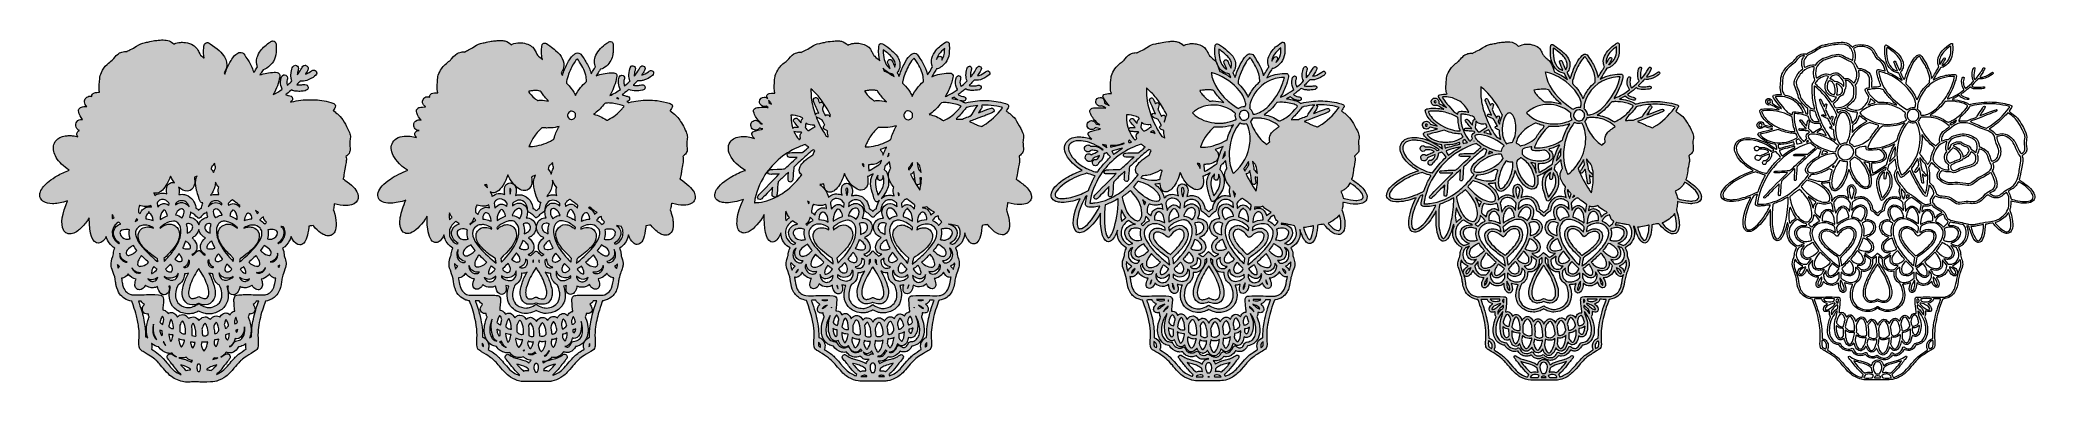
# Model space of a CAD drawing. Header units: inches. Extents: x 117 to 346, y 670 to 709.
import ezdxf

# ---------------------------------------------------------------- set-up
doc = ezdxf.new("R2010")
doc.units = ezdxf.units.IN
doc.header["$MEASUREMENT"] = 0
doc.layers.add('Sugar Skull', color=7, linetype='Continuous')

msp = doc.modelspace()

# ---------------------------------------------------------------- hatches: boundary and pattern name
at = {"layer": 'Sugar Skull'}
h = msp.add_hatch(color=7, dxfattribs=at)
h.dxf.hatch_style = 2
edge = h.paths.add_edge_path()
edge.add_spline(control_points=[(153.67, 691.21), (153.67, 691.37), (153.66, 691.44), (153.61, 691.58), (153.42, 692.09), (152.93, 692.62), (152.14, 693.14), (152.14, 693.14), (152.02, 693.21), (151.93, 693.27), (151.93, 693.28), (151.94, 693.28), (151.94, 693.29), (152.01, 693.51), (152.02, 693.56), (152.08, 693.96), (152.13, 694.35), (152.14, 694.36), (152.23, 694.85), (152.26, 695.03), (152.31, 695.27), (152.31, 695.35), (152.33, 695.5), (152.31, 695.66), (152.27, 695.82), (152.4, 695.93), (152.57, 696.1), (152.63, 696.19), (152.67, 696.26), (152.71, 696.37), (152.73, 696.44), (152.77, 696.58), (152.76, 696.63), (152.73, 697.02), (152.69, 697.45), (152.69, 697.54), (152.74, 697.76), (152.78, 697.97), (152.79, 698.1), (152.75, 698.29), (152.71, 698.49), (152.66, 698.61), (152.49, 698.96), (152.12, 699.74), (151.68, 700.39), (151.3, 700.71), (151.22, 700.77), (151.05, 700.9), (150.9, 701.01), (150.87, 701.03), (150.84, 701.05), (150.81, 701.08), (150.81, 701.08), (150.81, 701.08), (150.82, 701.09), (150.94, 701.26), (150.97, 701.31), (150.97, 701.33), (150.98, 701.34), (150.98, 701.35), (150.99, 701.36), (151.09, 701.51), (151.08, 701.71), (150.95, 701.83), (150.87, 701.91), (150.72, 701.96), (150.27, 702.08), (149.57, 702.26), (148.96, 702.33), (148.19, 702.33), (148.19, 702.33), (148.16, 702.33), (148.16, 702.33), (147.41, 702.33), (146.77, 702.25), (146.02, 702.07), (146.02, 702.07), (145.97, 702.06), (145.97, 702.06), (145.96, 702.07), (145.94, 702.08), (145.92, 702.1), (145.92, 702.1), (145.93, 702.1), (145.93, 702.1), (146.07, 702.16), (146.15, 702.28), (146.15, 702.42), (146.15, 702.73), (145.86, 702.78), (145.71, 702.8), (145.59, 702.82), (145.46, 702.86), (145.36, 702.91), (145.54, 703.04), (145.74, 703.2), (145.96, 703.38), (145.96, 703.38), (146.02, 703.44), (146.02, 703.44), (146.11, 703.4), (146.21, 703.36), (146.29, 703.34), (146.43, 703.3), (146.66, 703.28), (146.87, 703.28), (146.92, 703.28), (146.96, 703.28), (147, 703.28), (147.14, 703.29), (147.6, 703.33), (147.73, 703.4), (147.84, 703.46), (147.91, 703.55), (147.93, 703.66), (147.95, 703.77), (147.91, 703.88), (147.82, 703.97), (147.77, 704.02), (147.7, 704.08), (147.57, 704.08), (147.51, 704.08), (147.45, 704.07), (147.35, 704.05), (147.21, 704.02), (147.01, 704.01), (146.83, 704.01), (146.77, 704.01), (146.72, 704.01), (146.67, 704.01), (146.66, 704.01), (146.64, 704.02), (146.63, 704.02), (146.63, 704.02), (146.63, 704.02), (146.63, 704.02), (146.77, 704.16), (146.93, 704.33), (147, 704.41), (147, 704.41), (147.04, 704.45), (147.04, 704.45), (147.08, 704.44), (147.14, 704.44), (147.22, 704.44), (147.32, 704.44), (147.47, 704.45), (147.58, 704.47), (147.86, 704.53), (148.19, 704.67), (148.5, 704.88), (148.77, 705.06), (148.92, 705.19), (148.92, 705.36), (148.92, 705.52), (148.8, 705.68), (148.65, 705.71), (148.63, 705.72), (148.6, 705.72), (148.57, 705.72), (148.45, 705.72), (148.35, 705.66), (148.22, 705.56), (148.02, 705.41), (147.81, 705.3), (147.62, 705.24), (147.72, 705.38), (147.81, 705.53), (147.86, 705.64), (147.92, 705.76), (147.96, 705.85), (147.94, 705.97), (147.91, 706.11), (147.81, 706.21), (147.67, 706.25), (147.64, 706.26), (147.61, 706.26), (147.58, 706.26), (147.37, 706.26), (147.27, 706.07), (147.21, 705.95), (147.08, 705.72), (146.96, 705.53), (146.79, 705.3), (146.76, 705.26), (146.73, 705.22), (146.7, 705.18), (146.7, 705.33), (146.73, 705.5), (146.78, 705.68), (146.8, 705.74), (146.83, 705.85), (146.83, 705.91), (146.83, 706.08), (146.65, 706.26), (146.49, 706.26), (146.19, 706.26), (146.11, 705.98), (146.07, 705.83), (145.93, 705.32), (145.94, 704.81), (146.09, 704.49), (146.09, 704.49), (145.98, 704.38), (145.98, 704.38), (145.83, 704.23), (145.67, 704.09), (145.55, 703.99), (145.55, 704), (145.55, 704.01), (145.54, 704.02), (145.48, 704.22), (145.47, 704.42), (145.53, 704.6), (145.55, 704.66), (145.58, 704.77), (145.58, 704.83), (145.58, 704.94), (145.51, 705.03), (145.47, 705.07), (145.42, 705.12), (145.34, 705.18), (145.24, 705.18), (145.08, 705.18), (144.8, 705.08), (144.77, 704.41), (144.75, 704.1), (144.82, 703.81), (144.97, 703.53), (144.64, 703.28), (144.28, 703.06), (143.95, 702.91), (144.31, 703.56), (144.58, 704.31), (144.69, 704.92), (144.71, 705.04), (144.72, 705.12), (144.65, 705.23), (144.62, 705.29), (144.57, 705.35), (144.52, 705.39), (144.42, 705.46), (144.34, 705.46), (144.2, 705.46), (144.16, 705.46), (144.12, 705.46), (144.06, 705.46), (143.48, 705.45), (142.92, 705.35), (142.41, 705.16), (142.47, 705.25), (142.54, 705.37), (142.62, 705.5), (142.62, 705.5), (142.78, 705.75), (142.78, 705.75), (142.78, 705.75), (142.79, 705.75), (142.79, 705.75), (143.07, 705.8), (143.34, 705.98), (143.64, 706.3), (143.9, 706.56), (144.06, 706.84), (144.17, 707.2), (144.27, 707.52), (144.3, 707.96), (144.28, 708.49), (144.26, 708.76), (144.26, 708.83), (144.16, 708.93), (144.08, 709), (144, 709.04), (143.91, 709.04), (143.81, 709.04), (143.71, 708.99), (143.59, 708.92), (143.17, 708.65), (142.76, 708.28), (142.48, 707.92), (142.35, 707.74), (142.16, 707.37), (142.1, 707.18), (141.99, 706.82), (142.01, 706.42), (142.14, 706.09), (142.11, 706.04), (142.05, 705.95), (141.99, 705.85), (141.91, 705.73), (141.81, 705.57), (141.73, 705.42), (141.61, 705.8), (141.41, 706.26), (141.17, 706.66), (141.11, 706.75), (140.96, 707), (140.82, 707.2), (140.59, 707.56), (140.53, 707.63), (140.42, 707.67), (140.28, 707.72), (140.22, 707.74), (140.15, 707.74), (140.09, 707.74), (140.04, 707.73), (140, 707.72), (139.7, 707.61), (139.33, 707.19), (139.11, 706.82), (138.92, 706.5), (138.73, 706.1), (138.54, 705.63), (138.51, 705.55), (138.45, 705.4), (138.4, 705.25), (138.4, 705.25), (138.33, 705.4), (138.33, 705.4), (138.58, 705.72), (138.69, 706.2), (138.61, 706.61), (138.57, 706.8), (138.47, 707.05), (138.36, 707.23), (138.12, 707.65), (137.5, 708.21), (136.72, 708.72), (136.59, 708.81), (136.48, 708.86), (136.37, 708.86), (136.31, 708.86), (136.23, 708.85), (136.15, 708.77), (136.02, 708.66), (136, 708.53), (135.98, 708.24), (135.95, 707.83), (135.97, 707.43), (136.04, 707.07), (136.01, 707.09), (135.99, 707.11), (135.96, 707.13), (135.63, 707.41), (135.59, 707.45), (135.44, 707.75), (135.37, 707.89), (135.27, 708.08), (135.23, 708.15), (135.13, 708.28), (134.91, 708.49), (134.77, 708.58), (134.53, 708.72), (134.21, 708.83), (133.91, 708.87), (133.79, 708.88), (133.63, 708.89), (133.55, 708.89), (133.38, 708.89), (133.22, 708.88), (133.12, 708.86), (132.88, 708.83), (132.71, 708.77), (132.57, 708.68), (132.25, 709.01), (131.85, 709.16), (131.34, 709.16), (131.23, 709.16), (131.11, 709.15), (130.99, 709.14), (130.86, 709.13), (130.65, 709.11), (130.53, 709.1), (130.28, 709.08), (130.13, 709.05), (129.8, 708.97), (129.69, 708.94), (129.47, 708.89), (129.32, 708.87), (128.87, 708.79), (128.71, 708.72), (128.3, 708.44), (128.01, 708.24), (127.92, 708.2), (127.62, 708.06), (127.5, 708), (127.32, 707.91), (127.23, 707.86), (127.23, 707.85), (127.21, 707.84), (127.2, 707.83), (127.16, 707.85), (127.11, 707.85), (127.06, 707.85), (126.98, 707.85), (126.9, 707.84), (126.77, 707.81), (126.34, 707.73), (126.11, 707.56), (125.69, 707.04), (125.61, 706.94), (125.53, 706.86), (125.51, 706.84), (125.31, 706.7), (125.14, 706.57), (124.94, 706.37), (124.61, 706.05), (124.44, 705.82), (124.27, 705.43), (124.15, 705.16), (124.1, 704.98), (124.08, 704.75), (123.98, 703.67), (124.02, 703.34), (124.06, 703.2), (124.06, 703.19), (124.07, 703.19), (124.07, 703.18), (123.83, 703.17), (123.65, 703.15), (123.47, 703.1), (123.29, 703.05), (123.16, 702.89), (123.16, 702.71), (123.16, 702.71), (123.16, 702.71), (123.16, 702.71), (123.1, 702.72), (123.04, 702.73), (122.98, 702.73), (122.8, 702.73), (122.63, 702.65), (122.5, 702.51), (122.39, 702.38), (122.34, 702.25), (122.34, 702.07), (122.34, 701.87), (122.44, 701.68), (122.61, 701.56), (122.49, 701.55), (122.37, 701.54), (122.26, 701.53), (122.02, 701.5), (121.92, 701.48), (121.79, 701.35), (121.65, 701.21), (121.63, 701.11), (121.68, 700.9), (121.73, 700.65), (121.88, 700.35), (122.09, 700.07), (122.09, 700.07), (122.09, 700.07), (122.09, 700.07), (122.06, 700.07), (122.02, 700.07), (121.99, 700.07), (121.9, 700.07), (121.82, 700.06), (121.74, 700.02), (121.52, 699.92), (121.38, 699.73), (121.34, 699.51), (121.31, 699.29), (121.39, 699.07), (121.56, 698.92), (121.63, 698.87), (121.69, 698.83), (121.77, 698.8), (121.64, 698.76), (121.58, 698.71), (121.52, 698.62), (121.52, 698.61), (121.52, 698.61), (121.52, 698.6), (121.39, 698.4), (121.47, 698.24), (121.58, 698.09), (121.58, 698.09), (121.58, 698.09), (121.58, 698.09), (121.4, 698.14), (121.22, 698.17), (121.03, 698.2), (120.9, 698.22), (120.72, 698.22), (120.62, 698.22), (120.42, 698.22), (120.23, 698.21), (120.12, 698.19), (119.67, 698.11), (119.31, 697.92), (119.08, 697.66), (118.95, 697.51), (118.82, 697.25), (118.79, 697.05), (118.72, 696.66), (118.83, 696.18), (119.09, 695.73), (119.41, 695.2), (119.95, 694.68), (120.59, 694.26), (120.14, 694.1), (119.6, 693.85), (119.22, 693.63), (118.96, 693.48), (118.5, 693.18), (118.28, 693), (117.79, 692.61), (117.44, 692.18), (117.29, 691.79), (117.24, 691.65), (117.23, 691.58), (117.23, 691.42), (117.23, 691.24), (117.24, 691.19), (117.3, 691.05), (117.44, 690.77), (117.78, 690.43), (118.67, 690.43), (119.1, 690.43), (119.59, 690.51), (120.15, 690.67), (120.22, 690.69), (120.32, 690.72), (120.41, 690.75), (119.77, 689.33), (119.58, 688.1), (119.92, 687.44), (119.99, 687.29), (120.16, 687.12), (120.31, 687.05), (120.41, 687), (120.54, 686.97), (120.68, 686.97), (120.78, 686.97), (120.88, 686.99), (120.97, 687.02), (121.15, 687.07), (121.36, 687.18), (121.56, 687.33), (121.77, 687.47), (122.25, 687.96), (122.45, 688.22), (122.59, 688.4), (122.74, 688.61), (122.88, 688.82), (122.88, 688.8), (122.88, 688.78), (122.88, 688.77), (122.88, 686.94), (123.25, 685.93), (123.94, 685.93), (124.31, 685.93), (124.6, 686.26), (124.83, 686.7), (124.83, 686.67), (124.84, 686.64), (124.85, 686.61), (124.91, 686.4), (125.04, 686.1), (125.16, 685.94), (125.33, 685.7), (125.57, 685.48), (125.81, 685.33), (125.71, 685.11), (125.67, 684.99), (125.64, 684.7), (125.62, 684.56), (125.61, 684.51), (125.57, 684.39), (125.42, 684.02), (125.36, 683.67), (125.38, 683.4), (125.4, 683.22), (125.45, 683.06), (125.59, 682.67), (125.78, 682.15), (125.84, 681.95), (125.9, 681.51), (125.92, 681.33), (125.96, 681.13), (125.98, 681.05), (126.06, 680.71), (126.19, 680.37), (126.36, 680.13), (126.47, 679.96), (126.72, 679.72), (126.9, 679.6), (127.14, 679.45), (127.46, 679.32), (127.74, 679.28), (127.74, 679.28), (127.89, 678.85), (127.89, 678.85), (128.12, 678.22), (128.17, 678.06), (128.28, 677.62), (128.4, 677.13), (128.49, 676.65), (128.56, 676.16), (128.6, 675.87), (128.6, 675.21), (128.57, 674.79), (128.53, 674.18), (128.56, 673.86), (128.85, 673.64), (128.91, 673.59), (129.14, 673.45), (129.28, 673.37), (129.87, 673.03), (130.35, 672.7), (130.6, 672.45), (130.69, 672.37), (131.05, 671.97), (131.55, 671.39), (131.8, 671.09), (132.09, 670.81), (132.28, 670.67), (132.68, 670.37), (133.27, 670.13), (133.71, 670.07), (133.71, 670.07), (133.89, 670.04), (133.89, 670.04), (133.91, 670.04), (133.93, 670.04), (134.03, 670.04), (134.11, 670.04), (134.21, 670.04), (134.31, 670.04), (134.43, 670.04), (134.68, 670.05), (134.99, 670.05), (135.18, 670.05), (135.36, 670.05), (135.54, 670.04), (135.54, 670.04), (135.61, 670.04), (135.61, 670.04), (135.92, 670.04), (136.17, 670.04), (136.36, 670.04), (137.05, 670.04), (137.14, 670.06), (137.45, 670.15), (137.45, 670.15), (137.47, 670.15), (137.47, 670.15), (137.79, 670.25), (138.24, 670.47), (138.51, 670.67), (138.7, 670.81), (138.98, 671.09), (139.23, 671.37), (139.83, 672.06), (140.09, 672.35), (140.19, 672.45), (140.48, 672.73), (140.88, 673), (141.68, 673.48), (142, 673.66), (142.04, 673.72), (142.06, 673.75), (142.24, 673.98), (142.25, 674.3), (142.22, 674.74), (142.19, 675.12), (142.19, 675.72), (142.22, 676.01), (142.29, 676.67), (142.48, 677.6), (142.7, 678.26), (142.77, 678.48), (142.97, 679.05), (143.05, 679.28), (143.37, 679.32), (143.78, 679.5), (144.04, 679.71), (144.28, 679.9), (144.43, 680.09), (144.58, 680.38), (144.74, 680.7), (144.82, 680.98), (144.89, 681.52), (144.95, 681.95), (145.02, 682.17), (145.29, 682.93), (145.41, 683.25), (145.43, 683.43), (145.41, 683.68), (145.38, 683.9), (145.34, 684.09), (145.24, 684.34), (145.19, 684.48), (145.19, 684.5), (145.19, 684.61), (145.18, 684.89), (145.13, 685.09), (145.02, 685.33), (145.36, 685.54), (145.64, 685.85), (145.82, 686.21), (145.9, 686.36), (145.95, 686.52), (145.99, 686.68), (146.01, 686.62), (146.04, 686.57), (146.07, 686.51), (146.39, 685.86), (146.74, 685.72), (146.97, 685.72), (147.14, 685.72), (147.31, 685.79), (147.44, 685.93), (147.74, 686.23), (147.92, 686.82), (148, 687.74), (148.01, 687.78), (148.01, 687.82), (148.01, 687.86), (148.06, 687.87), (148.12, 687.88), (148.19, 687.89), (148.31, 687.9), (148.44, 687.92), (148.52, 687.93), (148.54, 687.91), (148.56, 687.87), (148.58, 687.85), (148.78, 687.61), (149.15, 687.25), (149.34, 687.12), (149.54, 686.97), (149.76, 686.86), (149.94, 686.81), (150.03, 686.78), (150.13, 686.76), (150.23, 686.76), (150.37, 686.76), (150.5, 686.79), (150.6, 686.84), (150.75, 686.91), (150.91, 687.08), (150.99, 687.23), (151.24, 687.73), (151.2, 688.57), (150.87, 689.6), (150.87, 689.6), (150.82, 689.74), (150.82, 689.74), (150.82, 689.74), (150.83, 689.79), (150.83, 689.79), (150.9, 690.04), (150.91, 690.13), (150.92, 690.4), (150.92, 690.4), (150.92, 690.41), (150.92, 690.41), (151.38, 690.29), (151.88, 690.22), (152.27, 690.22), (152.36, 690.22), (152.45, 690.22), (152.52, 690.23), (153.08, 690.29), (153.44, 690.5), (153.6, 690.84), (153.67, 690.98), (153.68, 691.03), (153.67, 691.21)], knot_values=[0, 0, 0, 0, 1, 1, 1, 2, 2, 2, 3, 3, 3, 4, 4, 4, 5, 5, 5, 6, 6, 6, 7, 7, 7, 8, 8, 8, 9, 9, 9, 10, 10, 10, 11, 11, 11, 12, 12, 12, 13, 13, 13, 14, 14, 14, 15, 15, 15, 16, 16, 16, 17, 17, 17, 18, 18, 18, 19, 19, 19, 20, 20, 20, 21, 21, 21, 22, 22, 22, 23, 23, 23, 24, 24, 24, 25, 25, 25, 26, 26, 26, 27, 27, 27, 28, 28, 28, 29, 29, 29, 30, 30, 30, 31, 31, 31, 32, 32, 32, 33, 33, 33, 34, 34, 34, 35, 35, 35, 36, 36, 36, 37, 37, 37, 38, 38, 38, 39, 39, 39, 40, 40, 40, 41, 41, 41, 42, 42, 42, 43, 43, 43, 44, 44, 44, 45, 45, 45, 46, 46, 46, 47, 47, 47, 48, 48, 48, 49, 49, 49, 50, 50, 50, 51, 51, 51, 52, 52, 52, 53, 53, 53, 54, 54, 54, 55, 55, 55, 56, 56, 56, 57, 57, 57, 58, 58, 58, 59, 59, 59, 60, 60, 60, 61, 61, 61, 62, 62, 62, 63, 63, 63, 64, 64, 64, 65, 65, 65, 66, 66, 66, 67, 67, 67, 68, 68, 68, 69, 69, 69, 70, 70, 70, 71, 71, 71, 72, 72, 72, 73, 73, 73, 74, 74, 74, 75, 75, 75, 76, 76, 76, 77, 77, 77, 78, 78, 78, 79, 79, 79, 80, 80, 80, 81, 81, 81, 82, 82, 82, 83, 83, 83, 84, 84, 84, 85, 85, 85, 86, 86, 86, 87, 87, 87, 88, 88, 88, 89, 89, 89, 90, 90, 90, 91, 91, 91, 92, 92, 92, 93, 93, 93, 94, 94, 94, 95, 95, 95, 96, 96, 96, 97, 97, 97, 98, 98, 98, 99, 99, 99, 100, 100, 100, 101, 101, 101, 102, 102, 102, 103, 103, 103, 104, 104, 104, 105, 105, 105, 106, 106, 106, 107, 107, 107, 108, 108, 108, 109, 109, 109, 110, 110, 110, 111, 111, 111, 112, 112, 112, 113, 113, 113, 114, 114, 114, 115, 115, 115, 116, 116, 116, 117, 117, 117, 118, 118, 118, 119, 119, 119, 120, 120, 120, 121, 121, 121, 122, 122, 122, 123, 123, 123, 124, 124, 124, 125, 125, 125, 126, 126, 126, 127, 127, 127, 128, 128, 128, 129, 129, 129, 130, 130, 130, 131, 131, 131, 132, 132, 132, 133, 133, 133, 134, 134, 134, 135, 135, 135, 136, 136, 136, 137, 137, 137, 138, 138, 138, 139, 139, 139, 140, 140, 140, 141, 141, 141, 142, 142, 142, 143, 143, 143, 144, 144, 144, 145, 145, 145, 146, 146, 146, 147, 147, 147, 148, 148, 148, 149, 149, 149, 150, 150, 150, 151, 151, 151, 152, 152, 152, 153, 153, 153, 154, 154, 154, 155, 155, 155, 156, 156, 156, 157, 157, 157, 158, 158, 158, 159, 159, 159, 160, 160, 160, 161, 161, 161, 162, 162, 162, 163, 163, 163, 164, 164, 164, 165, 165, 165, 166, 166, 166, 167, 167, 167, 168, 168, 168, 169, 169, 169, 170, 170, 170, 171, 171, 171, 172, 172, 172, 173, 173, 173, 174, 174, 174, 175, 175, 175, 176, 176, 176, 177, 177, 177, 178, 178, 178, 179, 179, 179, 180, 180, 180, 181, 181, 181, 182, 182, 182, 183, 183, 183, 184, 184, 184, 185, 185, 185, 186, 186, 186, 187, 187, 187, 188, 188, 188, 189, 189, 189, 190, 190, 190, 191, 191, 191, 192, 192, 192, 193, 193, 193, 194, 194, 194, 195, 195, 195, 196, 196, 196, 197, 197, 197, 198, 198, 198, 199, 199, 199, 200, 200, 200, 201, 201, 201, 202, 202, 202, 203, 203, 203, 204, 204, 204, 205, 205, 205, 206, 206, 206, 207, 207, 207, 208, 208, 208, 209, 209, 209, 210, 210, 210, 211, 211, 211, 212, 212, 212, 213, 213, 213, 214, 214, 214, 215, 215, 215, 216, 216, 216, 217, 217, 217, 218, 218, 218, 219, 219, 219, 220, 220, 220, 221, 221, 221, 222, 222, 222, 223, 223, 223, 224, 224, 224, 225, 225, 225, 226, 226, 226, 227, 227, 227, 228, 228, 228, 229, 229, 229, 230, 230, 230, 231, 231, 231, 232, 232, 232, 233, 233, 233, 234, 234, 234, 235, 235, 235, 236, 236, 236, 237, 237, 237, 238, 238, 238, 239, 239, 239, 240, 240, 240, 241, 241, 241, 242, 242, 242, 243, 243, 243, 244, 244, 244, 245, 245, 245, 246, 246, 246, 247, 247, 247, 248, 248, 248, 249, 249, 249, 250, 250, 250, 251, 251, 251, 252, 252, 252, 253, 253, 253, 254, 254, 254, 255, 255, 255, 256, 256, 256, 257, 257, 257, 257], degree=3, periodic=1)
edge = h.paths.add_edge_path()
edge.add_spline(control_points=[(143.38, 687.13), (143.37, 687.21), (143.36, 687.34), (143.34, 687.43), (143.48, 687.47), (143.63, 687.49), (143.78, 687.49), (143.9, 687.49), (144.01, 687.48), (144.09, 687.45), (144.39, 687.35), (144.43, 687.21), (144.43, 687.1), (144.43, 686.79), (144.13, 686.47), (143.78, 686.39), (143.78, 686.39), (143.77, 686.39), (143.77, 686.39), (143.7, 686.38), (143.65, 686.37), (143.6, 686.37), (143.54, 686.37), (143.48, 686.38), (143.39, 686.39), (143.35, 686.4), (143.31, 686.41), (143.27, 686.42), (143.35, 686.67), (143.38, 686.89), (143.38, 687.13)], knot_values=[0, 0, 0, 0, 1, 1, 1, 2, 2, 2, 3, 3, 3, 4, 4, 4, 5, 5, 5, 6, 6, 6, 7, 7, 7, 8, 8, 8, 9, 9, 9, 10, 10, 10, 10], degree=3, periodic=1)
edge = h.paths.add_edge_path()
edge.add_spline(control_points=[(140.81, 681.73), (140.83, 681.73), (140.85, 681.73), (140.87, 681.73), (140.98, 681.74), (141.12, 681.79), (141.22, 681.85), (141.13, 681.7), (140.99, 681.59), (140.82, 681.56), (140.78, 681.55), (140.74, 681.54), (140.69, 681.54), (140.45, 681.54), (140.23, 681.68), (140.12, 681.91), (140.12, 681.91), (140.08, 682), (140.08, 682), (140.08, 682), (140.08, 682.01), (140.08, 682.01), (140.32, 681.83), (140.58, 681.73), (140.81, 681.73)], knot_values=[0, 0, 0, 0, 1, 1, 1, 2, 2, 2, 3, 3, 3, 4, 4, 4, 5, 5, 5, 6, 6, 6, 7, 7, 7, 8, 8, 8, 8], degree=3, periodic=1)
edge = h.paths.add_edge_path()
edge.add_spline(control_points=[(140.17, 682.94), (140.18, 682.95), (140.18, 682.95), (140.19, 682.95), (140.29, 683.02), (140.45, 683.14), (140.55, 683.22), (140.55, 683.22), (140.56, 683.23), (140.57, 683.23), (140.61, 683.17), (140.66, 683.09), (140.69, 683.02), (140.77, 682.87), (140.81, 682.71), (140.82, 682.56), (140.82, 682.51), (140.82, 682.48), (140.82, 682.46), (140.82, 682.46), (140.81, 682.46), (140.81, 682.46), (140.69, 682.46), (140.49, 682.57), (140.28, 682.8), (140.25, 682.84), (140.21, 682.89), (140.17, 682.94)], knot_values=[0, 0, 0, 0, 1, 1, 1, 2, 2, 2, 3, 3, 3, 4, 4, 4, 5, 5, 5, 6, 6, 6, 7, 7, 7, 8, 8, 8, 9, 9, 9, 9], degree=3, periodic=1)
edge = h.paths.add_edge_path()
edge.add_spline(control_points=[(141.15, 683.73), (141.18, 683.76), (141.23, 683.8), (141.28, 683.85), (141.44, 683.99), (141.7, 684.24), (141.86, 684.4), (141.86, 684.4), (141.97, 684.51), (141.97, 684.51), (142.08, 684.35), (142.23, 684.11), (142.28, 684.01), (142.41, 683.75), (142.42, 683.49), (142.39, 683.42), (142.36, 683.37), (142.32, 683.32), (142.27, 683.3), (142.23, 683.28), (142.2, 683.27), (142.14, 683.27), (142.14, 683.27), (142.14, 683.27), (142.14, 683.27), (142.12, 683.27), (142.08, 683.27), (142.04, 683.28), (141.7, 683.32), (141.38, 683.48), (141.15, 683.73)], knot_values=[0, 0, 0, 0, 1, 1, 1, 2, 2, 2, 3, 3, 3, 4, 4, 4, 5, 5, 5, 6, 6, 6, 7, 7, 7, 8, 8, 8, 9, 9, 9, 10, 10, 10, 10], degree=3, periodic=1)
edge = h.paths.add_edge_path()
edge.add_spline(control_points=[(142.15, 682.54), (142.21, 682.54), (142.26, 682.55), (142.3, 682.55), (142.62, 682.6), (142.9, 682.81), (143.03, 683.09), (143.03, 683.1), (143.04, 683.1), (143.04, 683.11), (142.98, 682.84), (142.78, 682.61), (142.52, 682.52), (142.47, 682.51), (142.37, 682.49), (142.27, 682.49), (142.27, 682.49), (142.27, 682.49), (142.27, 682.49), (142.23, 682.49), (142.2, 682.49), (142.19, 682.49), (142.17, 682.5), (142.1, 682.52), (142.06, 682.54), (142.05, 682.54), (142.04, 682.54), (142.04, 682.55), (142.08, 682.54), (142.11, 682.54), (142.15, 682.54)], knot_values=[0, 0, 0, 0, 1, 1, 1, 2, 2, 2, 3, 3, 3, 4, 4, 4, 5, 5, 5, 6, 6, 6, 7, 7, 7, 8, 8, 8, 9, 9, 9, 10, 10, 10, 10], degree=3, periodic=1)
edge = h.paths.add_edge_path()
edge.add_spline(control_points=[(142.91, 684.73), (142.84, 684.77), (142.62, 684.96), (142.48, 685.08), (142.49, 685.1), (142.5, 685.11), (142.52, 685.13), (142.61, 685.24), (142.74, 685.43), (142.82, 685.55), (142.85, 685.59), (142.87, 685.62), (142.89, 685.65), (142.89, 685.65), (142.9, 685.65), (142.9, 685.65), (143.16, 685.51), (143.37, 685.36), (143.51, 685.22), (143.67, 685.07), (143.72, 684.96), (143.71, 684.77), (143.7, 684.66), (143.65, 684.58), (143.56, 684.53), (143.54, 684.52), (143.5, 684.52), (143.46, 684.52), (143.31, 684.52), (143.1, 684.59), (142.91, 684.73)], knot_values=[0, 0, 0, 0, 1, 1, 1, 2, 2, 2, 3, 3, 3, 4, 4, 4, 5, 5, 5, 6, 6, 6, 7, 7, 7, 8, 8, 8, 9, 9, 9, 10, 10, 10, 10], degree=3, periodic=1)
edge = h.paths.add_edge_path()
edge.add_spline(control_points=[(142.44, 688.61), (142.53, 688.73), (142.61, 688.8), (142.72, 688.87), (142.74, 688.88), (142.79, 688.9), (142.83, 688.92), (142.83, 688.9), (142.84, 688.88), (142.84, 688.86), (142.88, 688.66), (143, 688.47), (143.17, 688.34), (143.16, 688.32), (143.15, 688.3), (143.14, 688.29), (143.12, 688.27), (143.05, 688.19), (142.97, 688.13), (142.97, 688.12), (142.97, 688.12), (142.97, 688.12), (142.82, 688.27), (142.59, 688.45), (142.4, 688.55), (142.41, 688.57), (142.43, 688.59), (142.44, 688.61)], knot_values=[0, 0, 0, 0, 1, 1, 1, 2, 2, 2, 3, 3, 3, 4, 4, 4, 5, 5, 5, 6, 6, 6, 7, 7, 7, 8, 8, 8, 9, 9, 9, 9], degree=3, periodic=1)
edge = h.paths.add_edge_path()
edge.add_spline(control_points=[(142.27, 689.44), (142.26, 689.43), (142.25, 689.43), (142.24, 689.42), (142.2, 689.39), (142.15, 689.35), (142.11, 689.31), (142.07, 689.41), (142.02, 689.51), (141.96, 689.59), (141.95, 689.62), (141.93, 689.64), (141.91, 689.66), (142.01, 689.59), (142.13, 689.52), (142.27, 689.44)], knot_values=[0, 0, 0, 0, 1, 1, 1, 2, 2, 2, 3, 3, 3, 4, 4, 4, 5, 5, 5, 5], degree=3, periodic=1)
edge = h.paths.add_edge_path()
edge.add_spline(control_points=[(141, 689.32), (141.03, 689.34), (141.07, 689.35), (141.11, 689.35), (141.17, 689.35), (141.24, 689.32), (141.3, 689.26), (141.42, 689.14), (141.49, 688.94), (141.49, 688.72), (141.49, 688.72), (141.49, 688.72), (141.49, 688.72), (141.29, 688.71), (141.09, 688.67), (140.85, 688.59), (140.78, 688.57), (140.7, 688.54), (140.63, 688.51), (140.7, 689.07), (140.86, 689.24), (141, 689.32)], knot_values=[0, 0, 0, 0, 1, 1, 1, 2, 2, 2, 3, 3, 3, 4, 4, 4, 5, 5, 5, 6, 6, 6, 7, 7, 7, 7], degree=3, periodic=1)
edge = h.paths.add_edge_path()
edge.add_spline(control_points=[(140.18, 684.17), (140.42, 684.32), (140.71, 684.53), (141.07, 684.82), (141.63, 685.27), (141.99, 685.67), (142.18, 686.05), (142.39, 686.49), (142.41, 686.93), (142.22, 687.25), (142.1, 687.46), (141.88, 687.64), (141.65, 687.72), (141.5, 687.77), (141.3, 687.78), (141.24, 687.78), (141.16, 687.78), (141.09, 687.77), (141.03, 687.76), (140.89, 687.74), (140.73, 687.69), (140.58, 687.62), (140.58, 687.64), (140.58, 687.66), (140.59, 687.67), (140.66, 687.72), (140.86, 687.83), (141.07, 687.9), (141.26, 687.97), (141.41, 687.99), (141.57, 687.99), (141.59, 687.99), (141.62, 687.99), (141.65, 687.99), (141.99, 687.97), (142.19, 687.88), (142.43, 687.63), (142.63, 687.41), (142.82, 687.06), (142.43, 686.3), (142.14, 685.73), (141.58, 685.08), (140.66, 684.27), (140.44, 684.07), (140.24, 683.9), (140.08, 683.77), (140.11, 683.96), (140.13, 684.07), (140.14, 684.14), (140.15, 684.15), (140.16, 684.16), (140.18, 684.17)], knot_values=[0, 0, 0, 0, 1, 1, 1, 2, 2, 2, 3, 3, 3, 4, 4, 4, 5, 5, 5, 6, 6, 6, 7, 7, 7, 8, 8, 8, 9, 9, 9, 10, 10, 10, 11, 11, 11, 12, 12, 12, 13, 13, 13, 14, 14, 14, 15, 15, 15, 16, 16, 16, 17, 17, 17, 17], degree=3, periodic=1)
edge = h.paths.add_edge_path()
edge.add_spline(control_points=[(138.84, 690.5), (138.94, 690.66), (139.12, 690.81), (139.27, 690.87), (139.27, 690.87), (139.48, 690.72), (139.48, 690.72), (139.74, 690.53), (140, 690.32), (140.13, 690.23), (140.12, 690.17), (140.11, 690.1), (140.09, 690.04), (139.98, 690.18), (139.85, 690.29), (139.72, 690.36), (139.6, 690.42), (139.49, 690.44), (139.37, 690.44), (139.28, 690.44), (139.19, 690.42), (139.08, 690.39), (138.99, 690.35), (138.9, 690.3), (138.81, 690.23), (138.81, 690.23), (138.79, 690.43), (138.79, 690.43), (138.79, 690.43), (138.84, 690.5), (138.84, 690.5)], knot_values=[0, 0, 0, 0, 1, 1, 1, 2, 2, 2, 3, 3, 3, 4, 4, 4, 5, 5, 5, 6, 6, 6, 7, 7, 7, 8, 8, 8, 9, 9, 9, 10, 10, 10, 10], degree=3, periodic=1)
edge = h.paths.add_edge_path()
edge.add_spline(control_points=[(139.83, 688.62), (139.56, 688.8), (139.23, 688.96), (138.99, 689.04), (139, 689.12), (139.02, 689.19), (139.03, 689.25), (139.12, 689.55), (139.27, 689.71), (139.37, 689.71), (139.37, 689.71), (139.37, 689.71), (139.37, 689.71), (139.46, 689.71), (139.67, 689.49), (139.79, 689.07), (139.83, 688.91), (139.83, 688.9), (139.83, 688.62)], knot_values=[0, 0, 0, 0, 1, 1, 1, 2, 2, 2, 3, 3, 3, 4, 4, 4, 5, 5, 5, 6, 6, 6, 6], degree=3, periodic=1)
edge = h.paths.add_edge_path()
edge.add_spline(control_points=[(138.31, 688.43), (138.65, 688.43), (139.07, 688.27), (139.56, 687.93), (139.69, 687.85), (139.8, 687.74), (139.85, 687.68), (139.85, 687.66), (139.84, 687.64), (139.84, 687.63), (139.65, 687.79), (139.41, 687.94), (139.19, 688.02), (139.05, 688.07), (138.91, 688.1), (138.77, 688.1), (138.23, 688.1), (137.77, 687.73), (137.65, 687.21), (137.63, 687.12), (137.62, 686.98), (137.62, 686.88), (137.62, 686.48), (137.79, 686.06), (138.15, 685.54), (138.37, 685.22), (138.57, 685), (139.04, 684.53), (139.04, 684.53), (139.41, 684.16), (139.41, 684.16), (139.41, 684.16), (139.35, 683.85), (139.35, 683.84), (139.12, 684.09), (138.78, 684.46), (138.59, 684.69), (137.97, 685.46), (137.62, 686.16), (137.48, 686.88), (137.41, 687.24), (137.43, 687.57), (137.52, 687.83), (137.59, 688), (137.64, 688.09), (137.77, 688.21), (137.9, 688.34), (137.96, 688.37), (138.09, 688.41), (138.16, 688.43), (138.23, 688.43), (138.31, 688.43)], knot_values=[0, 0, 0, 0, 1, 1, 1, 2, 2, 2, 3, 3, 3, 4, 4, 4, 5, 5, 5, 6, 6, 6, 7, 7, 7, 8, 8, 8, 9, 9, 9, 10, 10, 10, 11, 11, 11, 12, 12, 12, 13, 13, 13, 14, 14, 14, 15, 15, 15, 16, 16, 16, 17, 17, 17, 17], degree=3, periodic=1)
edge = h.paths.add_edge_path()
edge.add_spline(control_points=[(133.2, 686.95), (133.19, 687.26), (133.11, 687.47), (132.93, 687.7), (132.84, 687.82), (132.62, 687.97), (132.48, 688.02), (132.35, 688.07), (132.19, 688.1), (132.04, 688.1), (131.98, 688.1), (131.93, 688.09), (131.88, 688.09), (131.61, 688.05), (131.26, 687.86), (130.99, 687.63), (130.98, 687.65), (130.98, 687.67), (130.98, 687.68), (130.98, 687.68), (131.05, 687.75), (131.05, 687.75), (131.18, 687.88), (131.25, 687.94), (131.5, 688.08), (131.88, 688.31), (132.23, 688.43), (132.52, 688.43), (132.72, 688.43), (132.89, 688.37), (133.02, 688.25), (133.3, 687.99), (133.43, 687.58), (133.38, 687.1), (133.3, 686.43), (132.98, 685.68), (132.46, 684.99), (132.2, 684.64), (131.83, 684.21), (131.47, 683.84), (131.46, 683.92), (131.45, 684), (131.44, 684.06), (131.44, 684.06), (131.42, 684.16), (131.42, 684.16), (131.42, 684.16), (131.67, 684.41), (131.67, 684.41), (132.3, 685.03), (132.63, 685.42), (132.89, 685.87), (133.02, 686.1), (133.11, 686.31), (133.16, 686.53), (133.2, 686.69), (133.21, 686.75), (133.2, 686.95)], knot_values=[0, 0, 0, 0, 1, 1, 1, 2, 2, 2, 3, 3, 3, 4, 4, 4, 5, 5, 5, 6, 6, 6, 7, 7, 7, 8, 8, 8, 9, 9, 9, 10, 10, 10, 11, 11, 11, 12, 12, 12, 13, 13, 13, 14, 14, 14, 15, 15, 15, 16, 16, 16, 17, 17, 17, 18, 18, 18, 19, 19, 19, 19], degree=3, periodic=1)
edge = h.paths.add_edge_path()
edge.add_spline(control_points=[(131.53, 690.44), (131.51, 690.44), (131.49, 690.45), (131.46, 690.45), (131.33, 690.45), (131.17, 690.4), (131.05, 690.33), (130.95, 690.27), (130.83, 690.17), (130.73, 690.04), (130.69, 690.24), (130.66, 690.44), (130.65, 690.51), (130.66, 690.55), (130.72, 690.64), (130.81, 690.73), (130.95, 690.87), (131.08, 690.93), (131.27, 690.93), (131.44, 690.93), (131.62, 690.86), (131.78, 690.74), (131.86, 690.67), (131.99, 690.52), (132.02, 690.45), (132.02, 690.45), (132.03, 690.44), (132.03, 690.44), (132.03, 690.44), (132.01, 690.23), (132.01, 690.23), (131.87, 690.34), (131.71, 690.42), (131.53, 690.44)], knot_values=[0, 0, 0, 0, 1, 1, 1, 2, 2, 2, 3, 3, 3, 4, 4, 4, 5, 5, 5, 6, 6, 6, 7, 7, 7, 8, 8, 8, 9, 9, 9, 10, 10, 10, 11, 11, 11, 11], degree=3, periodic=1)
edge = h.paths.add_edge_path()
edge.add_spline(control_points=[(131.84, 689.04), (131.6, 688.96), (131.27, 688.79), (130.99, 688.62), (130.99, 688.62), (130.99, 688.63), (130.99, 688.63), (130.99, 689.01), (131.1, 689.36), (131.29, 689.59), (131.36, 689.67), (131.42, 689.71), (131.45, 689.71), (131.47, 689.71), (131.49, 689.71), (131.51, 689.69), (131.65, 689.62), (131.76, 689.41), (131.84, 689.04)], knot_values=[0, 0, 0, 0, 1, 1, 1, 2, 2, 2, 3, 3, 3, 4, 4, 4, 5, 5, 5, 6, 6, 6, 6], degree=3, periodic=1)
edge = h.paths.add_edge_path()
edge.add_spline(control_points=[(133.43, 684.33), (133.51, 684.18), (133.54, 684.03), (133.5, 683.93), (133.49, 683.89), (133.46, 683.86), (133.42, 683.85), (133.37, 683.83), (133.3, 683.82), (133.23, 683.82), (133.18, 683.82), (133.13, 683.82), (133.1, 683.83), (132.99, 683.87), (132.8, 683.98), (132.67, 684.09), (132.81, 684.25), (133.02, 684.52), (133.15, 684.71), (133.16, 684.7), (133.16, 684.7), (133.17, 684.69), (133.27, 684.58), (133.37, 684.45), (133.43, 684.33)], knot_values=[0, 0, 0, 0, 1, 1, 1, 2, 2, 2, 3, 3, 3, 4, 4, 4, 5, 5, 5, 6, 6, 6, 7, 7, 7, 8, 8, 8, 8], degree=3, periodic=1)
edge = h.paths.add_edge_path()
edge.add_spline(control_points=[(132.41, 682.9), (132.4, 682.7), (132.32, 682.66), (132.22, 682.64), (132.18, 682.63), (132.14, 682.63), (132.11, 682.63), (132.11, 682.63), (132.11, 682.63), (132.11, 682.63), (131.97, 682.63), (131.86, 682.69), (131.74, 682.81), (131.69, 682.85), (131.65, 682.91), (131.62, 682.96), (131.69, 683.03), (131.8, 683.14), (131.94, 683.28), (131.94, 683.28), (132.18, 683.53), (132.18, 683.53), (132.34, 683.33), (132.43, 683.09), (132.41, 682.9)], knot_values=[0, 0, 0, 0, 1, 1, 1, 2, 2, 2, 3, 3, 3, 4, 4, 4, 5, 5, 5, 6, 6, 6, 7, 7, 7, 8, 8, 8, 8], degree=3, periodic=1)
edge = h.paths.add_edge_path()
edge.add_spline(control_points=[(131.47, 682.09), (131.67, 681.97), (131.87, 681.91), (132.1, 681.91), (132.31, 681.91), (132.49, 681.95), (132.64, 682.03), (132.84, 682.14), (132.98, 682.29), (133.06, 682.5), (133.06, 682.32), (133.05, 682.26), (133.04, 682.21), (132.96, 681.94), (132.78, 681.76), (132.53, 681.71), (132.48, 681.7), (132.42, 681.69), (132.36, 681.69), (132.14, 681.69), (131.88, 681.78), (131.62, 681.95), (131.56, 681.99), (131.49, 682.04), (131.47, 682.06), (131.47, 682.06), (131.47, 682.09), (131.47, 682.09)], knot_values=[0, 0, 0, 0, 1, 1, 1, 2, 2, 2, 3, 3, 3, 4, 4, 4, 5, 5, 5, 6, 6, 6, 7, 7, 7, 8, 8, 8, 9, 9, 9, 9], degree=3, periodic=1)
edge = h.paths.add_edge_path()
edge.add_spline(control_points=[(133, 681.02), (133.02, 681.07), (133.05, 681.13), (133.06, 681.14), (133.07, 681.14), (133.1, 681.16), (133.11, 681.17), (133.36, 681.31), (133.57, 681.57), (133.68, 681.85), (133.75, 682.04), (133.79, 682.21), (133.79, 682.43), (133.82, 682.43), (133.85, 682.42), (133.87, 682.42), (133.96, 682.42), (134.03, 682.43), (134.11, 682.45), (134.16, 682.46), (134.2, 682.48), (134.24, 682.49), (134.01, 682.07), (133.87, 681.72), (133.71, 681.26), (133.59, 680.88), (133.54, 680.65), (133.52, 680.37), (133.51, 679.98), (133.58, 679.67), (133.74, 679.4), (133.96, 679.04), (134.28, 678.86), (134.68, 678.86), (134.72, 678.86), (134.75, 678.86), (134.79, 678.87), (134.98, 678.88), (135.23, 678.94), (135.4, 679.02), (135.4, 679.02), (135.41, 679.02), (135.41, 679.03), (135.42, 679.02), (135.42, 679.02), (135.43, 679.02), (135.43, 679.02), (135.26, 678.91), (135.26, 678.91), (135.04, 678.77), (134.82, 678.67), (134.61, 678.61), (134.52, 678.58), (134.49, 678.57), (134.28, 678.57), (134.24, 678.57), (134.19, 678.57), (134.15, 678.57), (134.08, 678.57), (134.04, 678.57), (134.03, 678.57), (133.59, 678.65), (133.23, 678.85), (133.04, 679.11), (132.89, 679.3), (132.8, 679.53), (132.77, 679.8), (132.72, 680.13), (132.83, 680.69), (133, 681.02)], knot_values=[0, 0, 0, 0, 1, 1, 1, 2, 2, 2, 3, 3, 3, 4, 4, 4, 5, 5, 5, 6, 6, 6, 7, 7, 7, 8, 8, 8, 9, 9, 9, 10, 10, 10, 11, 11, 11, 12, 12, 12, 13, 13, 13, 14, 14, 14, 15, 15, 15, 16, 16, 16, 17, 17, 17, 18, 18, 18, 19, 19, 19, 20, 20, 20, 21, 21, 21, 22, 22, 22, 23, 23, 23, 23], degree=3, periodic=1)
edge = h.paths.add_edge_path()
edge.add_spline(control_points=[(137.02, 685.29), (136.95, 685.27), (136.77, 685.26), (136.63, 685.26), (136.55, 685.26), (136.52, 685.26), (136.52, 685.26), (136.52, 685.26), (136.52, 685.26), (136.52, 685.26), (136.4, 685.29), (136.36, 685.35), (136.35, 685.4), (136.31, 685.54), (136.39, 685.71), (136.59, 685.92), (136.68, 686.01), (136.79, 686.1), (136.92, 686.16), (137.01, 685.9), (137.13, 685.63), (137.26, 685.38), (137.27, 685.37), (137.27, 685.37), (137.27, 685.37), (137.25, 685.36), (137.23, 685.35), (137.21, 685.34), (137.16, 685.32), (137.07, 685.3), (137.02, 685.29)], knot_values=[0, 0, 0, 0, 1, 1, 1, 2, 2, 2, 3, 3, 3, 4, 4, 4, 5, 5, 5, 6, 6, 6, 7, 7, 7, 8, 8, 8, 9, 9, 9, 10, 10, 10, 10], degree=3, periodic=1)
edge = h.paths.add_edge_path()
edge.add_spline(control_points=[(137.15, 683.17), (137.1, 683.16), (137.04, 683.15), (136.98, 683.15), (136.92, 683.15), (136.87, 683.16), (136.85, 683.17), (136.75, 683.2), (136.69, 683.24), (136.63, 683.3), (136.51, 683.43), (136.44, 683.65), (136.45, 683.87), (136.45, 683.87), (136.45, 683.91), (136.45, 683.91), (136.45, 683.91), (136.59, 684), (136.59, 684), (136.59, 683.81), (136.6, 683.76), (136.67, 683.61), (136.71, 683.53), (136.78, 683.42), (136.84, 683.36), (136.92, 683.28), (137.03, 683.21), (137.15, 683.17)], knot_values=[0, 0, 0, 0, 1, 1, 1, 2, 2, 2, 3, 3, 3, 4, 4, 4, 5, 5, 5, 6, 6, 6, 7, 7, 7, 8, 8, 8, 9, 9, 9, 9], degree=3, periodic=1)
edge = h.paths.add_edge_path()
edge.add_spline(control_points=[(136.74, 687.7), (136.71, 687.54), (136.71, 687.29), (136.72, 687.07), (136.48, 687.16), (136.27, 687.31), (136.19, 687.46), (136.08, 687.68), (136.08, 687.77), (136.15, 687.92), (136.22, 688.07), (136.38, 688.16), (136.57, 688.16), (136.62, 688.16), (136.67, 688.15), (136.72, 688.14), (136.74, 688.13), (136.79, 688.11), (136.85, 688.09), (136.8, 687.96), (136.76, 687.8), (136.74, 687.7)], knot_values=[0, 0, 0, 0, 1, 1, 1, 2, 2, 2, 3, 3, 3, 4, 4, 4, 5, 5, 5, 6, 6, 6, 7, 7, 7, 7], degree=3, periodic=1)
edge = h.paths.add_edge_path()
edge.add_spline(control_points=[(136.18, 686.53), (135.91, 686.28), (135.69, 685.95), (135.63, 685.68), (135.55, 685.26), (135.73, 684.85), (136.09, 684.66), (136.13, 684.64), (136.16, 684.62), (136.19, 684.61), (136.19, 684.61), (136.09, 684.54), (136.09, 684.54), (136.02, 684.6), (135.88, 684.71), (135.73, 684.85), (135.68, 684.9), (135.57, 685.01), (135.56, 685.02), (135.56, 685.02), (135.5, 685.07), (135.5, 685.07), (135.5, 685.07), (135.41, 685.07), (135.41, 685.07), (135.31, 685.07), (135.26, 685.02), (135.08, 684.84), (134.99, 684.75), (134.85, 684.63), (134.78, 684.58), (134.76, 684.56), (134.75, 684.55), (134.73, 684.54), (134.73, 684.55), (134.72, 684.55), (134.71, 684.55), (134.68, 684.57), (134.65, 684.59), (134.63, 684.61), (134.74, 684.65), (134.84, 684.71), (134.93, 684.8), (135.31, 685.16), (135.31, 685.72), (134.93, 686.22), (134.86, 686.31), (134.75, 686.43), (134.65, 686.53), (134.77, 686.6), (134.9, 686.68), (134.99, 686.75), (135.17, 686.92), (135.33, 687.2), (135.41, 687.47), (135.44, 687.37), (135.48, 687.27), (135.55, 687.13), (135.68, 686.89), (135.89, 686.68), (136.18, 686.53)], knot_values=[0, 0, 0, 0, 1, 1, 1, 2, 2, 2, 3, 3, 3, 4, 4, 4, 5, 5, 5, 6, 6, 6, 7, 7, 7, 8, 8, 8, 9, 9, 9, 10, 10, 10, 11, 11, 11, 12, 12, 12, 13, 13, 13, 14, 14, 14, 15, 15, 15, 16, 16, 16, 17, 17, 17, 18, 18, 18, 19, 19, 19, 20, 20, 20, 20], degree=3, periodic=1)
edge = h.paths.add_edge_path()
edge.add_spline(control_points=[(134.65, 687.5), (134.56, 687.32), (134.37, 687.17), (134.1, 687.07), (134.12, 687.34), (134.11, 687.66), (134.06, 687.83), (134.04, 687.9), (134.01, 687.99), (133.98, 688.09), (134.02, 688.11), (134.07, 688.13), (134.11, 688.14), (134.16, 688.15), (134.2, 688.16), (134.25, 688.16), (134.34, 688.16), (134.42, 688.14), (134.51, 688.1), (134.61, 688.06), (134.71, 687.9), (134.72, 687.78), (134.72, 687.69), (134.71, 687.63), (134.65, 687.5)], knot_values=[0, 0, 0, 0, 1, 1, 1, 2, 2, 2, 3, 3, 3, 4, 4, 4, 5, 5, 5, 6, 6, 6, 7, 7, 7, 8, 8, 8, 8], degree=3, periodic=1)
edge = h.paths.add_edge_path()
edge.add_spline(control_points=[(134.03, 686.09), (134.19, 686), (134.4, 685.75), (134.46, 685.61), (134.49, 685.52), (134.5, 685.43), (134.47, 685.37), (134.45, 685.33), (134.41, 685.3), (134.37, 685.28), (134.35, 685.27), (134.26, 685.26), (134.11, 685.26), (134.02, 685.26), (133.94, 685.26), (133.88, 685.27), (133.78, 685.29), (133.65, 685.33), (133.56, 685.37), (133.68, 685.6), (133.82, 685.92), (133.9, 686.16), (133.95, 686.13), (134, 686.11), (134.03, 686.09)], knot_values=[0, 0, 0, 0, 1, 1, 1, 2, 2, 2, 3, 3, 3, 4, 4, 4, 5, 5, 5, 6, 6, 6, 7, 7, 7, 8, 8, 8, 8], degree=3, periodic=1)
edge = h.paths.add_edge_path()
edge.add_spline(control_points=[(134.37, 683.91), (134.37, 683.91), (134.37, 683.84), (134.37, 683.84), (134.37, 683.66), (134.35, 683.58), (134.29, 683.45), (134.23, 683.3), (134.13, 683.21), (133.98, 683.17), (133.95, 683.16), (133.87, 683.15), (133.8, 683.15), (133.76, 683.15), (133.73, 683.15), (133.73, 683.15), (133.7, 683.16), (133.69, 683.16), (133.67, 683.17), (133.93, 683.27), (134.12, 683.46), (134.2, 683.75), (134.23, 683.84), (134.24, 683.91), (134.24, 684), (134.24, 684), (134.37, 683.91), (134.37, 683.91)], knot_values=[0, 0, 0, 0, 1, 1, 1, 2, 2, 2, 3, 3, 3, 4, 4, 4, 5, 5, 5, 6, 6, 6, 7, 7, 7, 8, 8, 8, 9, 9, 9, 9], degree=3, periodic=1)
edge = h.paths.add_edge_path()
edge.add_spline(control_points=[(135.41, 679.81), (135.39, 679.81), (135.32, 679.81), (135.18, 679.72), (135.09, 679.67), (134.93, 679.62), (134.8, 679.6), (134.74, 679.59), (134.7, 679.59), (134.67, 679.59), (134.65, 679.59), (134.63, 679.59), (134.58, 679.6), (134.5, 679.62), (134.49, 679.62), (134.42, 679.69), (134.14, 680.01), (134.25, 680.59), (134.4, 681.02), (134.62, 681.7), (134.83, 682.12), (135.41, 683.04), (135.58, 682.76), (135.83, 682.35), (135.9, 682.25), (136.16, 681.78), (136.45, 681.05), (136.54, 680.64), (136.6, 680.34), (136.62, 679.93), (136.39, 679.68), (136.35, 679.63), (136.32, 679.61), (136.22, 679.6), (136.2, 679.59), (136.17, 679.59), (136.14, 679.59), (135.98, 679.59), (135.77, 679.65), (135.64, 679.72), (135.5, 679.81), (135.44, 679.81), (135.41, 679.81)], knot_values=[0, 0, 0, 0, 1, 1, 1, 2, 2, 2, 3, 3, 3, 4, 4, 4, 5, 5, 5, 6, 6, 6, 7, 7, 7, 8, 8, 8, 9, 9, 9, 10, 10, 10, 11, 11, 11, 12, 12, 12, 13, 13, 13, 14, 14, 14, 14], degree=3, periodic=1)
edge = h.paths.add_edge_path()
edge.add_spline(control_points=[(135.61, 678.95), (135.79, 678.89), (135.97, 678.86), (136.13, 678.86), (136.58, 678.86), (136.94, 679.09), (137.14, 679.52), (137.25, 679.72), (137.29, 679.9), (137.3, 680.18), (137.32, 680.59), (137.22, 681.03), (136.95, 681.7), (136.85, 681.97), (136.74, 682.21), (136.58, 682.49), (136.63, 682.47), (136.67, 682.46), (136.71, 682.45), (136.79, 682.43), (136.86, 682.43), (136.96, 682.43), (136.98, 682.43), (137, 682.43), (137.03, 682.43), (137.04, 682.29), (137.06, 682.12), (137.09, 682.03), (137.13, 681.85), (137.26, 681.59), (137.37, 681.46), (137.48, 681.33), (137.62, 681.22), (137.75, 681.14), (137.76, 681.14), (137.76, 681.14), (137.76, 681.14), (137.78, 681.11), (137.82, 681.04), (137.84, 681), (137.94, 680.8), (138.01, 680.53), (138.05, 680.24), (138.08, 680.03), (138.08, 679.93), (138.05, 679.76), (138, 679.41), (137.84, 679.11), (137.62, 678.94), (137.42, 678.78), (137.21, 678.67), (136.97, 678.61), (136.86, 678.58), (136.83, 678.57), (136.59, 678.57), (136.59, 678.57), (136.54, 678.57), (136.54, 678.57), (136.29, 678.57), (136.27, 678.58), (135.99, 678.69), (135.81, 678.76), (135.67, 678.84), (135.6, 678.89), (135.6, 678.89), (135.45, 679.01), (135.45, 679.01), (135.51, 678.99), (135.57, 678.96), (135.61, 678.95)], knot_values=[0, 0, 0, 0, 1, 1, 1, 2, 2, 2, 3, 3, 3, 4, 4, 4, 5, 5, 5, 6, 6, 6, 7, 7, 7, 8, 8, 8, 9, 9, 9, 10, 10, 10, 11, 11, 11, 12, 12, 12, 13, 13, 13, 14, 14, 14, 15, 15, 15, 16, 16, 16, 17, 17, 17, 18, 18, 18, 19, 19, 19, 20, 20, 20, 21, 21, 21, 22, 22, 22, 23, 23, 23, 23], degree=3, periodic=1)
edge = h.paths.add_edge_path()
edge.add_spline(control_points=[(137.33, 684.2), (137.37, 684.32), (137.41, 684.38), (137.54, 684.56), (137.59, 684.62), (137.64, 684.67), (137.67, 684.71), (137.8, 684.54), (137.99, 684.29), (138.1, 684.16), (138.12, 684.13), (138.14, 684.11), (138.15, 684.09), (138.13, 684.07), (138.09, 684.04), (138.06, 684.02), (137.92, 683.92), (137.79, 683.85), (137.71, 683.83), (137.69, 683.82), (137.63, 683.81), (137.56, 683.81), (137.53, 683.81), (137.51, 683.82), (137.5, 683.82), (137.33, 683.86), (137.32, 683.89), (137.31, 684.02), (137.3, 684.1), (137.31, 684.12), (137.33, 684.2)], knot_values=[0, 0, 0, 0, 1, 1, 1, 2, 2, 2, 3, 3, 3, 4, 4, 4, 5, 5, 5, 6, 6, 6, 7, 7, 7, 8, 8, 8, 9, 9, 9, 10, 10, 10, 10], degree=3, periodic=1)
edge = h.paths.add_edge_path()
edge.add_spline(control_points=[(137.78, 682.24), (137.76, 682.32), (137.76, 682.36), (137.76, 682.51), (137.84, 682.29), (137.99, 682.13), (138.2, 682.02), (138.35, 681.95), (138.53, 681.9), (138.71, 681.9), (138.84, 681.9), (138.97, 681.93), (139.09, 681.96), (139.18, 682), (139.27, 682.04), (139.35, 682.09), (139.35, 682.09), (139.35, 682.06), (139.35, 682.06), (139.35, 682.06), (139.34, 682.05), (139.34, 682.05), (139.21, 681.93), (138.98, 681.8), (138.75, 681.74), (138.66, 681.71), (138.54, 681.69), (138.44, 681.69), (138.44, 681.69), (138.44, 681.69), (138.44, 681.69), (138.38, 681.69), (138.33, 681.7), (138.29, 681.71), (138.03, 681.77), (137.86, 681.94), (137.78, 682.24)], knot_values=[0, 0, 0, 0, 1, 1, 1, 2, 2, 2, 3, 3, 3, 4, 4, 4, 5, 5, 5, 6, 6, 6, 7, 7, 7, 8, 8, 8, 9, 9, 9, 10, 10, 10, 11, 11, 11, 12, 12, 12, 12], degree=3, periodic=1)
edge = h.paths.add_edge_path()
edge.add_spline(control_points=[(138.44, 683.13), (138.46, 683.21), (138.49, 683.3), (138.51, 683.33), (138.54, 683.38), (138.59, 683.46), (138.65, 683.53), (138.65, 683.53), (138.89, 683.28), (138.89, 683.28), (139.03, 683.14), (139.14, 683.03), (139.2, 682.96), (139.18, 682.91), (139.14, 682.86), (139.1, 682.82), (139.01, 682.73), (138.95, 682.69), (138.84, 682.65), (138.81, 682.64), (138.76, 682.63), (138.71, 682.63), (138.63, 682.63), (138.55, 682.65), (138.52, 682.67), (138.43, 682.72), (138.37, 682.91), (138.44, 683.13)], knot_values=[0, 0, 0, 0, 1, 1, 1, 2, 2, 2, 3, 3, 3, 4, 4, 4, 5, 5, 5, 6, 6, 6, 7, 7, 7, 8, 8, 8, 9, 9, 9, 9], degree=3, periodic=1)
edge = h.paths.add_edge_path()
edge.add_spline(control_points=[(137.52, 688.95), (137.46, 688.91), (137.39, 688.85), (137.33, 688.8), (137.09, 689.15), (137.03, 689.52), (137.12, 689.68), (137.16, 689.77), (137.27, 689.83), (137.37, 689.83), (137.37, 689.83), (137.37, 689.83), (137.37, 689.83), (137.56, 689.83), (137.86, 689.63), (138.01, 689.31), (138.03, 689.26), (138.06, 689.2), (138.08, 689.14), (137.89, 689.12), (137.69, 689.05), (137.52, 688.95)], knot_values=[0, 0, 0, 0, 1, 1, 1, 2, 2, 2, 3, 3, 3, 4, 4, 4, 5, 5, 5, 6, 6, 6, 7, 7, 7, 7], degree=3, periodic=1)
edge = h.paths.add_edge_path()
edge.add_spline(control_points=[(136.87, 694.58), (136.87, 694.58), (136.9, 694.7), (136.9, 694.7), (136.9, 694.7), (136.93, 694.73), (136.93, 694.73), (136.99, 694.78), (137.13, 694.91), (137.24, 695.02), (137.27, 694.88), (137.3, 694.7), (137.35, 694.5), (137.26, 694.39), (137.17, 694.19), (137.12, 694), (137.12, 694), (137.12, 694), (137.12, 694), (137.06, 694.12), (136.98, 694.23), (136.88, 694.33), (136.87, 694.34), (136.85, 694.36), (136.84, 694.38), (136.84, 694.43), (136.86, 694.5), (136.87, 694.58)], knot_values=[0, 0, 0, 0, 1, 1, 1, 2, 2, 2, 3, 3, 3, 4, 4, 4, 5, 5, 5, 6, 6, 6, 7, 7, 7, 8, 8, 8, 9, 9, 9, 9], degree=3, periodic=1)
edge = h.paths.add_edge_path()
edge.add_spline(control_points=[(137.08, 691.9), (137.25, 692.25), (137.3, 692.46), (137.32, 692.86), (137.32, 692.87), (137.32, 692.87), (137.32, 692.88), (137.42, 692.69), (137.56, 692.49), (137.7, 692.32), (137.7, 692.32), (137.7, 692.31), (137.71, 692.31), (137.69, 692.28), (137.68, 692.24), (137.67, 692.21), (137.61, 691.99), (137.64, 691.72), (137.7, 691.47), (137.61, 691.49), (137.51, 691.5), (137.42, 691.5), (137.38, 691.5), (137.35, 691.5), (137.32, 691.5), (137.12, 691.5), (136.98, 691.48), (136.8, 691.41), (136.79, 691.41), (136.79, 691.4), (136.78, 691.4), (136.9, 691.57), (137.01, 691.75), (137.08, 691.9)], knot_values=[0, 0, 0, 0, 1, 1, 1, 2, 2, 2, 3, 3, 3, 4, 4, 4, 5, 5, 5, 6, 6, 6, 7, 7, 7, 8, 8, 8, 9, 9, 9, 10, 10, 10, 11, 11, 11, 11], degree=3, periodic=1)
edge = h.paths.add_edge_path()
edge.add_spline(control_points=[(137.17, 690.77), (137.21, 690.78), (137.26, 690.78), (137.32, 690.78), (137.49, 690.78), (137.67, 690.73), (137.8, 690.66), (137.89, 690.6), (138, 690.51), (138.05, 690.47), (138.06, 690.44), (138.06, 690.4), (138.07, 690.32), (137.84, 690.48), (137.6, 690.56), (137.37, 690.56), (137.11, 690.56), (136.86, 690.45), (136.65, 690.25), (136.59, 690.19), (136.54, 690.13), (136.5, 690.06), (136.61, 690.44), (136.85, 690.69), (137.17, 690.77)], knot_values=[0, 0, 0, 0, 1, 1, 1, 2, 2, 2, 3, 3, 3, 4, 4, 4, 5, 5, 5, 6, 6, 6, 7, 7, 7, 8, 8, 8, 8], degree=3, periodic=1)
edge = h.paths.add_edge_path()
edge.add_spline(control_points=[(136.18, 689.36), (136.2, 689.37), (136.3, 689.41), (136.36, 689.49), (136.36, 689.46), (136.36, 689.43), (136.36, 689.4), (136.37, 689.22), (136.41, 689.05), (136.47, 688.88), (136.31, 688.87), (136.19, 688.84), (136.01, 688.75), (135.72, 688.61), (135.49, 688.33), (135.41, 688.01), (135.39, 688.09), (135.36, 688.16), (135.32, 688.24), (135.17, 688.55), (134.9, 688.76), (134.55, 688.85), (134.49, 688.87), (134.43, 688.88), (134.35, 688.88), (134.43, 689.08), (134.47, 689.3), (134.47, 689.49), (134.52, 689.42), (134.62, 689.37), (134.67, 689.35), (134.75, 689.31), (134.89, 689.22), (135.1, 689), (135.29, 688.8), (135.34, 688.77), (135.43, 688.77), (135.52, 688.77), (135.59, 688.82), (135.7, 688.96), (135.84, 689.13), (136.04, 689.3), (136.18, 689.36)], knot_values=[0, 0, 0, 0, 1, 1, 1, 2, 2, 2, 3, 3, 3, 4, 4, 4, 5, 5, 5, 6, 6, 6, 7, 7, 7, 8, 8, 8, 9, 9, 9, 10, 10, 10, 11, 11, 11, 12, 12, 12, 13, 13, 13, 14, 14, 14, 14], degree=3, periodic=1)
edge = h.paths.add_edge_path()
edge.add_spline(control_points=[(134.09, 691.88), (134.23, 691.88), (134.3, 691.89), (134.42, 691.95), (134.68, 692.07), (134.86, 692.32), (134.93, 692.66), (134.97, 692.83), (134.96, 693.21), (134.93, 693.45), (134.99, 693.48), (135.06, 693.51), (135.15, 693.56), (135.17, 693.57), (135.19, 693.58), (135.22, 693.59), (135.2, 693.55), (135.18, 693.5), (135.17, 693.46), (135.03, 693.06), (135.03, 692.59), (135.15, 692.03), (135.19, 691.87), (135.5, 690.85), (135.56, 690.73), (135.63, 690.61), (135.76, 690.53), (135.9, 690.53), (135.9, 690.53), (135.9, 690.53), (135.9, 690.53), (135.83, 690.37), (135.77, 690.19), (135.74, 690.01), (135.74, 690.01), (135.73, 689.94), (135.73, 689.94), (135.73, 689.94), (135.7, 689.92), (135.7, 689.92), (135.62, 689.87), (135.5, 689.78), (135.41, 689.7), (135.35, 689.76), (135.25, 689.84), (135.17, 689.89), (135.17, 689.89), (135.09, 689.94), (135.09, 689.94), (135.08, 690.01), (135.06, 690.13), (135.04, 690.21), (134.87, 690.86), (134.38, 691.35), (133.8, 691.48), (133.71, 691.5), (133.61, 691.51), (133.5, 691.51), (133.38, 691.51), (133.25, 691.49), (133.13, 691.47), (133.21, 691.82), (133.21, 692.07), (133.11, 692.32), (133.45, 692.03), (133.77, 691.88), (134.09, 691.88)], knot_values=[0, 0, 0, 0, 1, 1, 1, 2, 2, 2, 3, 3, 3, 4, 4, 4, 5, 5, 5, 6, 6, 6, 7, 7, 7, 8, 8, 8, 9, 9, 9, 10, 10, 10, 11, 11, 11, 12, 12, 12, 13, 13, 13, 14, 14, 14, 15, 15, 15, 16, 16, 16, 17, 17, 17, 18, 18, 18, 19, 19, 19, 20, 20, 20, 21, 21, 21, 22, 22, 22, 22], degree=3, periodic=1)
edge = h.paths.add_edge_path()
edge.add_spline(control_points=[(132.77, 690.47), (132.82, 690.51), (132.94, 690.6), (133.02, 690.66), (133.16, 690.74), (133.32, 690.78), (133.49, 690.78), (133.61, 690.78), (133.73, 690.75), (133.82, 690.71), (134.1, 690.57), (134.25, 690.31), (134.32, 690.07), (134.23, 690.22), (134.06, 690.37), (133.89, 690.45), (133.74, 690.53), (133.6, 690.56), (133.45, 690.56), (133.3, 690.56), (133.15, 690.53), (132.97, 690.44), (132.89, 690.4), (132.82, 690.36), (132.75, 690.32), (132.76, 690.4), (132.77, 690.44), (132.77, 690.47)], knot_values=[0, 0, 0, 0, 1, 1, 1, 2, 2, 2, 3, 3, 3, 4, 4, 4, 5, 5, 5, 6, 6, 6, 7, 7, 7, 8, 8, 8, 9, 9, 9, 9], degree=3, periodic=1)
edge = h.paths.add_edge_path()
edge.add_spline(control_points=[(132.82, 689.32), (132.98, 689.64), (133.27, 689.83), (133.46, 689.83), (133.5, 689.83), (133.53, 689.83), (133.56, 689.82), (133.62, 689.79), (133.7, 689.71), (133.72, 689.66), (133.73, 689.62), (133.74, 689.61), (133.74, 689.48), (133.73, 689.24), (133.67, 689.05), (133.5, 688.8), (133.29, 688.98), (133.02, 689.11), (132.75, 689.15), (132.77, 689.21), (132.79, 689.27), (132.82, 689.32)], knot_values=[0, 0, 0, 0, 1, 1, 1, 2, 2, 2, 3, 3, 3, 4, 4, 4, 5, 5, 5, 6, 6, 6, 7, 7, 7, 7], degree=3, periodic=1)
edge = h.paths.add_edge_path()
edge.add_spline(control_points=[(130.51, 691.63), (130.62, 691.63), (130.72, 691.65), (130.81, 691.69), (131.22, 691.87), (131.59, 692.3), (131.92, 692.97), (132.02, 693.18), (132.1, 693.37), (132.18, 693.59), (132.23, 693.49), (132.27, 693.4), (132.3, 693.35), (132.45, 693.1), (132.55, 692.95), (132.65, 692.82), (132.57, 692.85), (132.5, 692.87), (132.42, 692.87), (132.32, 692.87), (132.23, 692.84), (132.14, 692.8), (131.92, 692.69), (131.59, 692.39), (131.75, 691.57), (131.59, 691.63), (131.43, 691.65), (131.26, 691.65), (131.05, 691.65), (130.83, 691.6), (130.65, 691.51), (130.56, 691.47), (130.48, 691.41), (130.4, 691.35), (130.39, 691.38), (130.38, 691.41), (130.37, 691.45), (130.34, 691.52), (130.31, 691.6), (130.27, 691.67), (130.35, 691.65), (130.43, 691.63), (130.51, 691.63)], knot_values=[0, 0, 0, 0, 1, 1, 1, 2, 2, 2, 3, 3, 3, 4, 4, 4, 5, 5, 5, 6, 6, 6, 7, 7, 7, 8, 8, 8, 9, 9, 9, 10, 10, 10, 11, 11, 11, 12, 12, 12, 13, 13, 13, 14, 14, 14, 14], degree=3, periodic=1)
edge = h.paths.add_edge_path()
edge.add_spline(control_points=[(129.93, 689.23), (130.05, 689.11), (130.14, 688.95), (130.2, 688.51), (130.08, 688.56), (129.97, 688.59), (129.97, 688.59), (129.74, 688.67), (129.53, 688.71), (129.34, 688.72), (129.34, 688.72), (129.34, 688.72), (129.34, 688.72), (129.34, 688.87), (129.37, 689.03), (129.43, 689.14), (129.45, 689.19), (129.55, 689.29), (129.62, 689.33), (129.65, 689.35), (129.65, 689.35), (129.71, 689.35), (129.71, 689.35), (129.71, 689.56), (129.71, 689.56), (129.71, 689.56), (129.71, 689.35), (129.71, 689.35), (129.78, 689.35), (129.82, 689.34), (129.93, 689.23)], knot_values=[0, 0, 0, 0, 1, 1, 1, 2, 2, 2, 3, 3, 3, 4, 4, 4, 5, 5, 5, 6, 6, 6, 7, 7, 7, 8, 8, 8, 9, 9, 9, 10, 10, 10, 10], degree=3, periodic=1)
edge = h.paths.add_edge_path()
edge.add_spline(control_points=[(128.5, 689.62), (128.5, 689.87), (128.58, 690.1), (128.65, 690.22), (128.65, 690.22), (128.66, 690.22), (128.66, 690.22), (128.84, 690.17), (129.07, 690.13), (129.28, 690.11), (129.31, 690.11), (129.33, 690.11), (129.36, 690.11), (129.55, 690.11), (129.78, 690.15), (129.95, 690.23), (129.96, 690.18), (129.98, 690.12), (129.99, 690.04), (129.91, 690.06), (129.83, 690.07), (129.72, 690.07), (129.52, 690.07), (129.48, 690.06), (129.31, 689.98), (129.11, 689.88), (128.98, 689.77), (128.87, 689.61), (128.81, 689.51), (128.76, 689.42), (128.72, 689.31), (128.64, 689.38), (128.57, 689.44), (128.51, 689.47), (128.51, 689.47), (128.51, 689.47), (128.5, 689.47), (128.5, 689.51), (128.5, 689.58), (128.5, 689.62)], knot_values=[0, 0, 0, 0, 1, 1, 1, 2, 2, 2, 3, 3, 3, 4, 4, 4, 5, 5, 5, 6, 6, 6, 7, 7, 7, 8, 8, 8, 9, 9, 9, 10, 10, 10, 11, 11, 11, 12, 12, 12, 13, 13, 13, 13], degree=3, periodic=1)
edge = h.paths.add_edge_path()
edge.add_spline(control_points=[(128.66, 687.85), (128.81, 687.95), (129, 687.99), (129.22, 687.99), (129.4, 687.99), (129.58, 687.96), (129.76, 687.9), (129.96, 687.83), (130.16, 687.72), (130.24, 687.67), (130.24, 687.66), (130.24, 687.64), (130.25, 687.62), (130.16, 687.66), (130.07, 687.69), (129.99, 687.72), (129.83, 687.77), (129.76, 687.77), (129.56, 687.77), (129.27, 687.77), (129.1, 687.72), (128.91, 687.59), (128.59, 687.35), (128.43, 687), (128.48, 686.63), (128.5, 686.47), (128.57, 686.21), (128.64, 686.06), (128.76, 685.8), (129.09, 685.4), (129.41, 685.11), (129.72, 684.82), (130.35, 684.35), (130.64, 684.17), (130.66, 684.16), (130.67, 684.15), (130.69, 684.14), (130.7, 684.07), (130.72, 683.96), (130.75, 683.77), (130.7, 683.81), (130.66, 683.84), (130.62, 683.87), (130.15, 684.26), (129.5, 684.87), (129.18, 685.23), (128.79, 685.66), (128.56, 685.98), (128.39, 686.32), (128.14, 686.82), (128.11, 687.15), (128.26, 687.45), (128.3, 687.54), (128.54, 687.78), (128.66, 687.85)], knot_values=[0, 0, 0, 0, 1, 1, 1, 2, 2, 2, 3, 3, 3, 4, 4, 4, 5, 5, 5, 6, 6, 6, 7, 7, 7, 8, 8, 8, 9, 9, 9, 10, 10, 10, 11, 11, 11, 12, 12, 12, 13, 13, 13, 14, 14, 14, 15, 15, 15, 16, 16, 16, 17, 17, 17, 18, 18, 18, 18], degree=3, periodic=1)
edge = h.paths.add_edge_path()
edge.add_spline(control_points=[(128.68, 683.27), (128.68, 683.27), (128.67, 683.27), (128.66, 683.27), (128.57, 683.27), (128.48, 683.33), (128.44, 683.41), (128.42, 683.47), (128.41, 683.53), (128.43, 683.67), (128.46, 683.83), (128.52, 683.98), (128.62, 684.15), (128.68, 684.24), (128.78, 684.39), (128.86, 684.51), (128.9, 684.47), (128.94, 684.42), (128.97, 684.4), (129.13, 684.24), (129.39, 683.99), (129.55, 683.85), (129.6, 683.8), (129.64, 683.76), (129.68, 683.73), (129.62, 683.67), (129.56, 683.61), (129.51, 683.57), (129.33, 683.43), (129.04, 683.31), (128.83, 683.28), (128.78, 683.28), (128.71, 683.27), (128.68, 683.27)], knot_values=[0, 0, 0, 0, 1, 1, 1, 2, 2, 2, 3, 3, 3, 4, 4, 4, 5, 5, 5, 6, 6, 6, 7, 7, 7, 8, 8, 8, 9, 9, 9, 10, 10, 10, 11, 11, 11, 11], degree=3, periodic=1)
edge = h.paths.add_edge_path()
edge.add_spline(control_points=[(128.79, 682.55), (128.76, 682.54), (128.71, 682.52), (128.64, 682.5), (128.6, 682.49), (128.56, 682.49), (128.52, 682.49), (128.52, 682.49), (128.52, 682.49), (128.52, 682.49), (128.18, 682.49), (127.87, 682.76), (127.78, 683.11), (127.79, 683.1), (127.79, 683.09), (127.8, 683.08), (127.93, 682.81), (128.21, 682.6), (128.52, 682.55), (128.57, 682.55), (128.62, 682.54), (128.67, 682.54), (128.71, 682.54), (128.75, 682.54), (128.79, 682.55)], knot_values=[0, 0, 0, 0, 1, 1, 1, 2, 2, 2, 3, 3, 3, 4, 4, 4, 5, 5, 5, 6, 6, 6, 7, 7, 7, 8, 8, 8, 8], degree=3, periodic=1)
edge = h.paths.add_edge_path()
edge.add_spline(control_points=[(129.79, 681.77), (129.86, 681.74), (129.93, 681.73), (130.01, 681.73), (130.03, 681.73), (130.06, 681.73), (130.09, 681.73), (130.3, 681.75), (130.53, 681.85), (130.75, 682.01), (130.75, 682.01), (130.75, 682), (130.75, 682), (130.75, 682), (130.7, 681.91), (130.7, 681.91), (130.62, 681.74), (130.47, 681.61), (130.29, 681.56), (130.24, 681.55), (130.19, 681.54), (130.14, 681.54), (129.99, 681.54), (129.83, 681.6), (129.72, 681.71), (129.67, 681.75), (129.63, 681.8), (129.6, 681.85), (129.65, 681.81), (129.71, 681.79), (129.79, 681.77)], knot_values=[0, 0, 0, 0, 1, 1, 1, 2, 2, 2, 3, 3, 3, 4, 4, 4, 5, 5, 5, 6, 6, 6, 7, 7, 7, 8, 8, 8, 9, 9, 9, 10, 10, 10, 10], degree=3, periodic=1)
edge = h.paths.add_edge_path()
edge.add_spline(control_points=[(130.03, 682.73), (130.06, 682.89), (130.13, 683.04), (130.26, 683.24), (130.29, 683.21), (130.32, 683.19), (130.35, 683.17), (130.44, 683.09), (130.57, 683), (130.65, 682.94), (130.54, 682.77), (130.28, 682.55), (130.13, 682.49), (130.09, 682.47), (130.04, 682.46), (130.01, 682.46), (130.01, 682.46), (130.01, 682.46), (130.01, 682.46), (130.01, 682.46), (130.01, 682.46), (130, 682.46), (130, 682.51), (130, 682.62), (130.03, 682.73)], knot_values=[0, 0, 0, 0, 1, 1, 1, 2, 2, 2, 3, 3, 3, 4, 4, 4, 5, 5, 5, 6, 6, 6, 7, 7, 7, 8, 8, 8, 8], degree=3, periodic=1)
edge = h.paths.add_edge_path()
edge.add_spline(control_points=[(128.29, 688.72), (128.32, 688.69), (128.38, 688.62), (128.43, 688.55), (128.33, 688.5), (128.24, 688.45), (128.15, 688.38), (128.21, 688.48), (128.26, 688.6), (128.29, 688.72)], knot_values=[0, 0, 0, 0, 1, 1, 1, 2, 2, 2, 3, 3, 3, 3], degree=3, periodic=1)
edge = h.paths.add_edge_path()
edge.add_spline(control_points=[(127.93, 685.65), (128.03, 685.49), (128.18, 685.29), (128.33, 685.1), (128.34, 685.09), (128.34, 685.09), (128.34, 685.08), (128.21, 684.96), (128.01, 684.79), (127.95, 684.75), (127.84, 684.66), (127.63, 684.57), (127.5, 684.53), (127.44, 684.52), (127.4, 684.51), (127.36, 684.51), (127.33, 684.51), (127.31, 684.52), (127.27, 684.53), (127.15, 684.57), (127.09, 684.71), (127.11, 684.87), (127.14, 685.05), (127.23, 685.21), (127.6, 685.46), (127.7, 685.52), (127.83, 685.6), (127.93, 685.65)], knot_values=[0, 0, 0, 0, 1, 1, 1, 2, 2, 2, 3, 3, 3, 4, 4, 4, 5, 5, 5, 6, 6, 6, 7, 7, 7, 8, 8, 8, 9, 9, 9, 9], degree=3, periodic=1)
edge = h.paths.add_edge_path()
edge.add_spline(control_points=[(127.05, 687.49), (127.14, 687.49), (127.23, 687.48), (127.33, 687.47), (127.38, 687.45), (127.44, 687.44), (127.48, 687.43), (127.41, 687.12), (127.44, 686.78), (127.56, 686.42), (127.49, 686.41), (127.43, 686.39), (127.38, 686.39), (127.32, 686.38), (127.27, 686.37), (127.22, 686.37), (127.17, 686.37), (127.12, 686.38), (127.05, 686.39), (126.81, 686.44), (126.57, 686.63), (126.46, 686.84), (126.41, 686.94), (126.39, 687.09), (126.39, 687.13), (126.42, 687.34), (126.69, 687.49), (127.05, 687.49)], knot_values=[0, 0, 0, 0, 1, 1, 1, 2, 2, 2, 3, 3, 3, 4, 4, 4, 5, 5, 5, 6, 6, 6, 7, 7, 7, 8, 8, 8, 9, 9, 9, 9], degree=3, periodic=1)
edge = h.paths.add_edge_path()
edge.add_spline(control_points=[(125.52, 689.21), (125.58, 689.08), (125.66, 688.96), (125.73, 688.87), (125.67, 688.82), (125.6, 688.76), (125.54, 688.71), (125.53, 688.78), (125.51, 688.86), (125.51, 688.9), (125.5, 689), (125.5, 689.05), (125.52, 689.21)], knot_values=[0, 0, 0, 0, 1, 1, 1, 2, 2, 2, 3, 3, 3, 4, 4, 4, 4], degree=3, periodic=1)
edge = h.paths.add_edge_path()
edge.add_spline(control_points=[(126.19, 683.08), (126.15, 683.2), (126.13, 683.32), (126.1, 683.47), (126.1, 683.47), (126.1, 683.47), (126.1, 683.47), (126.14, 683.43), (126.18, 683.39), (126.22, 683.36), (126.26, 683.33), (126.3, 683.3), (126.36, 683.26), (126.3, 683.21), (126.24, 683.14), (126.19, 683.08)], knot_values=[0, 0, 0, 0, 1, 1, 1, 2, 2, 2, 3, 3, 3, 4, 4, 4, 5, 5, 5, 5], degree=3, periodic=1)
edge = h.paths.add_edge_path()
edge.add_spline(control_points=[(126.28, 685.89), (126.2, 685.94), (126.06, 686.03), (126, 686.08), (125.8, 686.25), (125.62, 686.54), (125.55, 686.8), (125.51, 686.95), (125.51, 687.23), (125.54, 687.38), (125.57, 687.5), (125.65, 687.7), (125.71, 687.8), (125.79, 687.93), (125.93, 688.1), (126.04, 688.19), (126.11, 688.25), (126.18, 688.3), (126.22, 688.33), (126.31, 688.27), (126.41, 688.2), (126.51, 688.14), (126.37, 688.1), (126.24, 688.03), (126.12, 687.94), (125.89, 687.78), (125.76, 687.59), (125.7, 687.34), (125.58, 686.89), (125.82, 686.33), (126.25, 685.99), (126.28, 685.97), (126.32, 685.94), (126.36, 685.91), (126.33, 685.9), (126.31, 685.89), (126.28, 685.89)], knot_values=[0, 0, 0, 0, 1, 1, 1, 2, 2, 2, 3, 3, 3, 4, 4, 4, 5, 5, 5, 6, 6, 6, 7, 7, 7, 8, 8, 8, 9, 9, 9, 10, 10, 10, 11, 11, 11, 12, 12, 12, 12], degree=3, periodic=1)
edge = h.paths.add_edge_path()
edge.add_spline(control_points=[(126.39, 684.38), (126.37, 684.46), (126.37, 684.65), (126.38, 684.77), (126.39, 684.51), (126.49, 684.26), (126.68, 684.07), (126.83, 683.92), (127.02, 683.83), (127.23, 683.8), (127.22, 683.78), (127.21, 683.77), (127.2, 683.76), (127.19, 683.76), (127.19, 683.76), (127.18, 683.76), (127.09, 683.76), (126.98, 683.77), (126.96, 683.78), (126.68, 683.86), (126.46, 684.09), (126.39, 684.38)], knot_values=[0, 0, 0, 0, 1, 1, 1, 2, 2, 2, 3, 3, 3, 4, 4, 4, 5, 5, 5, 6, 6, 6, 7, 7, 7, 7], degree=3, periodic=1)
edge = h.paths.add_edge_path()
edge.add_spline(control_points=[(129.72, 677.43), (129.52, 676.96), (129.42, 676.49), (129.42, 675.99), (129.42, 675.62), (129.47, 675.34), (129.59, 675.07), (129.5, 675.14), (129.41, 675.19), (129.32, 675.22), (129.32, 675.22), (129.32, 675.42), (129.32, 675.42), (129.32, 676), (129.27, 676.43), (129.14, 677.11), (129.01, 677.77), (128.87, 678.25), (128.59, 679.04), (128.56, 679.13), (128.53, 679.21), (128.51, 679.28), (128.54, 679.28), (128.57, 679.28), (128.6, 679.28), (128.6, 679.28), (128.83, 679.29), (128.83, 679.29), (128.9, 679.14), (129.03, 679.01), (129.19, 678.92), (129, 678.69), (128.92, 678.43), (128.98, 678.22), (129.02, 678.06), (129.12, 677.94), (129.26, 677.87), (129.35, 677.83), (129.47, 677.82), (129.55, 677.82), (129.57, 677.82), (129.6, 677.82), (129.64, 677.83), (129.65, 677.7), (129.69, 677.58), (129.74, 677.48), (129.73, 677.46), (129.72, 677.44), (129.72, 677.43)], knot_values=[0, 0, 0, 0, 1, 1, 1, 2, 2, 2, 3, 3, 3, 4, 4, 4, 5, 5, 5, 6, 6, 6, 7, 7, 7, 8, 8, 8, 9, 9, 9, 10, 10, 10, 11, 11, 11, 12, 12, 12, 13, 13, 13, 14, 14, 14, 15, 15, 15, 16, 16, 16, 16], degree=3, periodic=1)
edge = h.paths.add_edge_path()
edge.add_spline(control_points=[(132.8, 671.19), (132.62, 671.31), (132.38, 671.53), (132.15, 671.79), (132.04, 671.92), (131.79, 672.21), (131.61, 672.42), (131.19, 672.9), (131.07, 673.02), (130.8, 673.24), (130.62, 673.38), (130.23, 673.65), (129.99, 673.8), (130.03, 673.91), (130.04, 673.98), (130.04, 674.15), (130.04, 674.27), (130.03, 674.37), (130.01, 674.45), (130.03, 674.44), (130.04, 674.42), (130.06, 674.41), (130.23, 674.24), (130.59, 674.08), (130.84, 674.05), (130.84, 674.05), (130.85, 674.04), (130.85, 674.04), (131.04, 673.72), (131.42, 673.46), (131.82, 673.36), (131.91, 673.33), (132.01, 673.32), (132.11, 673.32), (132.2, 673.32), (132.29, 673.33), (132.36, 673.35), (132.37, 673.34), (132.37, 673.33), (132.38, 673.33), (132.5, 673.14), (132.66, 673.01), (132.86, 672.91), (132.74, 672.96), (132.62, 673.03), (132.52, 673.1), (132.37, 673.21), (132.28, 673.27), (132.16, 673.27), (132.11, 673.27), (132.05, 673.26), (132, 673.23), (131.9, 673.18), (131.83, 673.1), (131.81, 673), (131.79, 672.92), (131.8, 672.79), (131.91, 672.65), (131.94, 672.6), (132.03, 672.49), (132.11, 672.4), (132.18, 672.31), (132.33, 672.13), (132.44, 671.99), (132.67, 671.68), (132.92, 671.38), (133.07, 671.21), (133.14, 671.14), (133.3, 670.99), (133.42, 670.88), (133.26, 670.94), (132.99, 671.07), (132.8, 671.19)], knot_values=[0, 0, 0, 0, 1, 1, 1, 2, 2, 2, 3, 3, 3, 4, 4, 4, 5, 5, 5, 6, 6, 6, 7, 7, 7, 8, 8, 8, 9, 9, 9, 10, 10, 10, 11, 11, 11, 12, 12, 12, 13, 13, 13, 14, 14, 14, 15, 15, 15, 16, 16, 16, 17, 17, 17, 18, 18, 18, 19, 19, 19, 20, 20, 20, 21, 21, 21, 22, 22, 22, 23, 23, 23, 24, 24, 24, 24], degree=3, periodic=1)
edge = h.paths.add_edge_path()
edge.add_spline(control_points=[(130.22, 676.33), (130.23, 675.98), (130.23, 675.89), (130.27, 675.71), (130.34, 675.35), (130.46, 675.08), (130.61, 674.89), (130.46, 674.99), (130.31, 675.2), (130.23, 675.42), (130.11, 675.75), (130.12, 676.21), (130.23, 676.67), (130.23, 676.57), (130.22, 676.46), (130.22, 676.33)], knot_values=[0, 0, 0, 0, 1, 1, 1, 2, 2, 2, 3, 3, 3, 4, 4, 4, 5, 5, 5, 5], degree=3, periodic=1)
edge = h.paths.add_edge_path()
edge.add_spline(control_points=[(131.4, 677.06), (131.35, 676.92), (131.32, 676.77), (131.29, 676.63), (131.26, 676.64), (131.23, 676.66), (131.2, 676.68), (131.15, 676.71), (131.04, 676.8), (130.98, 676.88), (130.99, 676.92), (131.01, 676.99), (131.03, 677.07), (131.03, 677.07), (131.03, 677.08), (131.03, 677.08), (131.1, 677.33), (131.2, 677.5), (131.26, 677.56), (131.29, 677.53), (131.35, 677.44), (131.41, 677.23), (131.41, 677.23), (131.43, 677.17), (131.43, 677.17), (131.43, 677.17), (131.4, 677.06), (131.4, 677.06)], knot_values=[0, 0, 0, 0, 1, 1, 1, 2, 2, 2, 3, 3, 3, 4, 4, 4, 5, 5, 5, 6, 6, 6, 7, 7, 7, 8, 8, 8, 9, 9, 9, 9], degree=3, periodic=1)
edge = h.paths.add_edge_path()
edge.add_spline(control_points=[(131.64, 674.23), (131.55, 674.3), (131.48, 674.37), (131.46, 674.43), (131.45, 674.46), (131.41, 674.56), (131.35, 674.63), (131.38, 674.63), (131.4, 674.64), (131.42, 674.65), (131.48, 674.49), (131.56, 674.34), (131.64, 674.23)], knot_values=[0, 0, 0, 0, 1, 1, 1, 2, 2, 2, 3, 3, 3, 4, 4, 4, 4], degree=3, periodic=1)
edge = h.paths.add_edge_path()
edge.add_spline(control_points=[(131.24, 675.91), (131.24, 675.91), (131.25, 675.43), (131.25, 675.43), (131.25, 675.43), (131.23, 675.4), (131.23, 675.4), (131.21, 675.38), (131.19, 675.36), (131.18, 675.34), (131.16, 675.36), (131.14, 675.38), (131.11, 675.43), (131.08, 675.5), (131.01, 675.71), (130.98, 675.87), (130.97, 675.9), (130.97, 675.94), (130.96, 675.99), (131.05, 675.95), (131.14, 675.92), (131.24, 675.91)], knot_values=[0, 0, 0, 0, 1, 1, 1, 2, 2, 2, 3, 3, 3, 4, 4, 4, 5, 5, 5, 6, 6, 6, 7, 7, 7, 7], degree=3, periodic=1)
edge = h.paths.add_edge_path()
edge.add_spline(control_points=[(132.48, 675.43), (132.42, 675.06), (132.3, 674.77), (132.21, 674.67), (132.2, 674.69), (132.18, 674.72), (132.16, 674.77), (132.08, 674.93), (132.02, 675.17), (131.98, 675.43), (131.98, 675.46), (131.98, 675.49), (131.98, 675.51), (132.12, 675.46), (132.29, 675.43), (132.48, 675.43)], knot_values=[0, 0, 0, 0, 1, 1, 1, 2, 2, 2, 3, 3, 3, 4, 4, 4, 5, 5, 5, 5], degree=3, periodic=1)
edge = h.paths.add_edge_path()
edge.add_spline(control_points=[(131.99, 676.38), (131.99, 676.41), (132, 676.44), (132, 676.48), (132.01, 676.5), (132.01, 676.53), (132.02, 676.55), (132.07, 676.89), (132.19, 677.14), (132.26, 677.23), (132.37, 677.1), (132.49, 676.73), (132.51, 676.22), (132.51, 676.22), (132.51, 676.15), (132.51, 676.15), (132.44, 676.15), (132.35, 676.16), (132.31, 676.17), (132.19, 676.2), (132.14, 676.23), (132.03, 676.34), (132.02, 676.35), (132.01, 676.36), (132, 676.37), (131.99, 676.37), (131.99, 676.38), (131.99, 676.38)], knot_values=[0, 0, 0, 0, 1, 1, 1, 2, 2, 2, 3, 3, 3, 4, 4, 4, 5, 5, 5, 6, 6, 6, 7, 7, 7, 8, 8, 8, 9, 9, 9, 9], degree=3, periodic=1)
edge = h.paths.add_edge_path()
edge.add_spline(control_points=[(133.24, 676.26), (133.23, 676.45), (133.23, 676.45), (133.26, 676.53), (133.31, 676.71), (133.43, 676.9), (133.49, 676.97), (133.53, 677.01), (133.55, 677.02), (133.56, 677.03), (133.57, 677.02), (133.58, 677.01), (133.6, 677), (133.76, 676.84), (133.92, 676.32), (133.91, 675.68), (133.91, 675.68), (133.9, 675.56), (133.9, 675.56), (133.9, 675.56), (133.9, 675.56), (133.89, 675.56), (133.85, 675.55), (133.8, 675.54), (133.75, 675.54), (133.75, 675.54), (133.75, 675.54), (133.75, 675.54), (133.66, 675.54), (133.57, 675.56), (133.5, 675.6), (133.44, 675.63), (133.3, 675.74), (133.24, 675.82), (133.24, 675.83), (133.24, 675.85), (133.25, 675.87), (133.25, 675.95), (133.25, 676.13), (133.24, 676.26)], knot_values=[0, 0, 0, 0, 1, 1, 1, 2, 2, 2, 3, 3, 3, 4, 4, 4, 5, 5, 5, 6, 6, 6, 7, 7, 7, 8, 8, 8, 9, 9, 9, 10, 10, 10, 11, 11, 11, 12, 12, 12, 13, 13, 13, 13], degree=3, periodic=1)
edge = h.paths.add_edge_path()
edge.add_spline(control_points=[(133.74, 674.81), (133.76, 674.81), (133.78, 674.81), (133.8, 674.82), (133.79, 674.75), (133.77, 674.69), (133.75, 674.64), (133.65, 674.32), (133.51, 674.12), (133.44, 674.08), (133.43, 674.08), (133.43, 674.08), (133.42, 674.08), (133.42, 674.08), (133.36, 674.11), (133.28, 674.27), (133.23, 674.36), (133.16, 674.59), (133.13, 674.78), (133.13, 674.78), (133.11, 674.9), (133.11, 674.9), (133.11, 674.9), (133.13, 674.98), (133.13, 674.98), (133.31, 674.87), (133.53, 674.81), (133.74, 674.81)], knot_values=[0, 0, 0, 0, 1, 1, 1, 2, 2, 2, 3, 3, 3, 4, 4, 4, 5, 5, 5, 6, 6, 6, 7, 7, 7, 8, 8, 8, 9, 9, 9, 9], degree=3, periodic=1)
edge = h.paths.add_edge_path()
edge.add_spline(control_points=[(134.43, 671.43), (134.34, 671.43), (134.26, 671.42), (134.18, 671.41), (134.12, 671.39), (134.04, 671.37), (133.99, 671.35), (133.88, 671.43), (133.54, 671.77), (133.37, 671.97), (133.36, 671.98), (133.35, 671.99), (133.35, 672), (133.36, 672), (133.37, 671.99), (133.38, 671.99), (133.93, 671.85), (134.17, 671.75), (134.48, 671.52), (134.48, 671.52), (134.48, 671.51), (134.48, 671.51), (134.48, 671.49), (134.49, 671.46), (134.49, 671.43), (134.47, 671.43), (134.45, 671.43), (134.43, 671.43)], knot_values=[0, 0, 0, 0, 1, 1, 1, 2, 2, 2, 3, 3, 3, 4, 4, 4, 5, 5, 5, 6, 6, 6, 7, 7, 7, 8, 8, 8, 9, 9, 9, 9], degree=3, periodic=1)
edge = h.paths.add_edge_path()
edge.add_spline(control_points=[(134.6, 672.31), (134.46, 672.39), (134.29, 672.47), (134.14, 672.52), (134.04, 672.56), (133.77, 672.64), (133.54, 672.7), (133.38, 672.74), (133.23, 672.78), (133.13, 672.81), (133.21, 672.8), (133.29, 672.79), (133.44, 672.79), (133.44, 672.79), (133.47, 672.79), (133.47, 672.79), (133.67, 672.79), (133.73, 672.8), (133.88, 672.85), (133.89, 672.85), (133.92, 672.87), (133.96, 672.88), (134.05, 672.77), (134.19, 672.66), (134.29, 672.61), (134.41, 672.55), (134.56, 672.51), (134.71, 672.5), (134.67, 672.44), (134.63, 672.38), (134.6, 672.31)], knot_values=[0, 0, 0, 0, 1, 1, 1, 2, 2, 2, 3, 3, 3, 4, 4, 4, 5, 5, 5, 6, 6, 6, 7, 7, 7, 8, 8, 8, 9, 9, 9, 10, 10, 10, 10], degree=3, periodic=1)
edge = h.paths.add_edge_path()
edge.add_spline(control_points=[(134.73, 673.91), (134.7, 673.93), (134.62, 674.02), (134.53, 674.29), (134.51, 674.37), (134.49, 674.43), (134.47, 674.47), (134.47, 674.5), (134.48, 674.55), (134.51, 674.64), (134.51, 674.65), (134.51, 674.65), (134.51, 674.65), (134.64, 674.6), (134.79, 674.57), (134.89, 674.56), (134.92, 674.55), (134.95, 674.55), (134.98, 674.55), (134.99, 674.55), (135, 674.55), (135.02, 674.55), (134.93, 674.18), (134.8, 673.96), (134.73, 673.91)], knot_values=[0, 0, 0, 0, 1, 1, 1, 2, 2, 2, 3, 3, 3, 4, 4, 4, 5, 5, 5, 6, 6, 6, 7, 7, 7, 8, 8, 8, 8], degree=3, periodic=1)
edge = h.paths.add_edge_path()
edge.add_spline(control_points=[(135.06, 675.3), (135.05, 675.29), (135.02, 675.28), (134.97, 675.28), (134.97, 675.28), (134.97, 675.28), (134.97, 675.28), (134.87, 675.28), (134.75, 675.32), (134.66, 675.37), (134.65, 675.37), (134.65, 675.38), (134.64, 675.38), (134.63, 675.44), (134.63, 675.57), (134.63, 675.74), (134.62, 676.07), (134.61, 676.24), (134.59, 676.37), (134.59, 676.37), (134.57, 676.47), (134.57, 676.47), (134.57, 676.47), (134.62, 676.55), (134.62, 676.55), (134.69, 676.68), (134.74, 676.74), (134.77, 676.76), (134.85, 676.69), (135.01, 676.38), (135.08, 675.86), (135.08, 675.8), (135.1, 675.62), (135.1, 675.47), (135.1, 675.47), (135.11, 675.32), (135.11, 675.32), (135.08, 675.31), (135.06, 675.3), (135.06, 675.3)], knot_values=[0, 0, 0, 0, 1, 1, 1, 2, 2, 2, 3, 3, 3, 4, 4, 4, 5, 5, 5, 6, 6, 6, 7, 7, 7, 8, 8, 8, 9, 9, 9, 10, 10, 10, 11, 11, 11, 12, 12, 12, 13, 13, 13, 13], degree=3, periodic=1)
edge = h.paths.add_edge_path()
edge.add_spline(control_points=[(135.49, 671.23), (135.49, 671.23), (135.34, 671.23), (135.34, 671.23), (135.26, 671.35), (135.22, 671.47), (135.2, 671.63), (135.17, 671.86), (135.25, 672.04), (135.32, 672.09), (135.34, 672.09), (135.36, 672.09), (135.4, 672.09), (135.45, 672.09), (135.49, 672.09), (135.5, 672.08), (135.55, 672.06), (135.59, 671.99), (135.61, 671.9), (135.66, 671.69), (135.61, 671.42), (135.49, 671.23)], knot_values=[0, 0, 0, 0, 1, 1, 1, 2, 2, 2, 3, 3, 3, 4, 4, 4, 5, 5, 5, 6, 6, 6, 7, 7, 7, 7], degree=3, periodic=1)
edge = h.paths.add_edge_path()
edge.add_spline(control_points=[(136.02, 673.59), (136.02, 673.59), (136.01, 673.59), (136.01, 673.59), (135.96, 673.62), (135.83, 673.79), (135.74, 674.16), (135.74, 674.16), (135.7, 674.29), (135.7, 674.29), (135.7, 674.29), (135.74, 674.45), (135.74, 674.45), (135.75, 674.51), (135.76, 674.58), (135.77, 674.65), (135.88, 674.61), (135.99, 674.6), (136.13, 674.6), (136.26, 674.6), (136.36, 674.61), (136.45, 674.64), (136.39, 674.3), (136.29, 673.96), (136.18, 673.78), (136.13, 673.7), (136.05, 673.61), (136.02, 673.59)], knot_values=[0, 0, 0, 0, 1, 1, 1, 2, 2, 2, 3, 3, 3, 4, 4, 4, 5, 5, 5, 6, 6, 6, 7, 7, 7, 8, 8, 8, 9, 9, 9, 9], degree=3, periodic=1)
edge = h.paths.add_edge_path()
edge.add_spline(control_points=[(135.78, 676.1), (135.78, 676.1), (135.82, 676.21), (135.82, 676.21), (135.89, 676.44), (135.98, 676.61), (136.07, 676.7), (136.1, 676.73), (136.13, 676.75), (136.14, 676.76), (136.17, 676.74), (136.28, 676.62), (136.36, 676.38), (136.43, 676.16), (136.5, 675.77), (136.5, 675.56), (136.5, 675.56), (136.5, 675.54), (136.5, 675.54), (136.5, 675.54), (136.45, 675.48), (136.45, 675.48), (136.39, 675.42), (136.31, 675.37), (136.29, 675.35), (136.25, 675.33), (136.25, 675.33), (136.14, 675.33), (136.13, 675.33), (136.12, 675.33), (136.1, 675.33), (136.03, 675.33), (135.99, 675.33), (135.96, 675.34), (135.91, 675.36), (135.87, 675.38), (135.84, 675.39), (135.83, 675.43), (135.83, 675.5), (135.82, 675.58), (135.82, 675.72), (135.8, 675.92), (135.79, 676.01), (135.79, 676.01), (135.78, 676.1), (135.78, 676.1)], knot_values=[0, 0, 0, 0, 1, 1, 1, 2, 2, 2, 3, 3, 3, 4, 4, 4, 5, 5, 5, 6, 6, 6, 7, 7, 7, 8, 8, 8, 9, 9, 9, 10, 10, 10, 11, 11, 11, 12, 12, 12, 13, 13, 13, 14, 14, 14, 15, 15, 15, 15], degree=3, periodic=1)
edge = h.paths.add_edge_path()
edge.add_spline(control_points=[(137.07, 671.56), (136.96, 671.46), (136.88, 671.39), (136.84, 671.35), (136.71, 671.4), (136.55, 671.43), (136.4, 671.43), (136.38, 671.43), (136.35, 671.43), (136.33, 671.43), (136.34, 671.46), (136.34, 671.48), (136.34, 671.5), (136.34, 671.51), (136.34, 671.51), (136.34, 671.52), (136.42, 671.58), (136.57, 671.68), (136.64, 671.72), (136.77, 671.78), (137.01, 671.87), (137.23, 671.93), (137.31, 671.96), (137.4, 671.98), (137.48, 672), (137.47, 671.99), (137.45, 671.97), (137.44, 671.96), (137.36, 671.86), (137.19, 671.68), (137.07, 671.56)], knot_values=[0, 0, 0, 0, 1, 1, 1, 2, 2, 2, 3, 3, 3, 4, 4, 4, 5, 5, 5, 6, 6, 6, 7, 7, 7, 8, 8, 8, 9, 9, 9, 10, 10, 10, 10], degree=3, periodic=1)
edge = h.paths.add_edge_path()
edge.add_spline(control_points=[(137.68, 675.85), (137.6, 675.72), (137.52, 675.66), (137.37, 675.6), (137.33, 675.59), (137.3, 675.58), (137.28, 675.58), (137.28, 675.58), (137.26, 675.58), (137.23, 675.6), (137.23, 675.6), (137.23, 675.6), (137.23, 675.61), (137.23, 675.61), (137.22, 675.62), (137.22, 675.63), (137.22, 675.76), (137.2, 675.98), (137.15, 676.21), (137.15, 676.21), (137.13, 676.33), (137.13, 676.33), (137.13, 676.33), (137.16, 676.42), (137.16, 676.42), (137.25, 676.71), (137.36, 676.84), (137.41, 676.87), (137.48, 676.83), (137.63, 676.6), (137.72, 676.12), (137.74, 675.96), (137.74, 675.96), (137.68, 675.85)], knot_values=[0, 0, 0, 0, 1, 1, 1, 2, 2, 2, 3, 3, 3, 4, 4, 4, 5, 5, 5, 6, 6, 6, 7, 7, 7, 8, 8, 8, 9, 9, 9, 10, 10, 10, 11, 11, 11, 11], degree=3, periodic=1)
edge = h.paths.add_edge_path()
edge.add_spline(control_points=[(137.72, 674.96), (137.71, 674.91), (137.7, 674.87), (137.69, 674.83), (137.61, 674.39), (137.45, 674.13), (137.38, 674.09), (137.38, 674.09), (137.38, 674.09), (137.38, 674.09), (137.37, 674.09), (137.37, 674.09), (137.37, 674.09), (137.34, 674.12), (137.27, 674.21), (137.22, 674.31), (137.19, 674.38), (137.17, 674.42), (137.17, 674.45), (137.16, 674.47), (137.17, 674.52), (137.18, 674.58), (137.19, 674.66), (137.2, 674.77), (137.21, 674.86), (137.22, 674.86), (137.24, 674.86), (137.25, 674.86), (137.4, 674.86), (137.57, 674.9), (137.72, 674.96)], knot_values=[0, 0, 0, 0, 1, 1, 1, 2, 2, 2, 3, 3, 3, 4, 4, 4, 5, 5, 5, 6, 6, 6, 7, 7, 7, 8, 8, 8, 9, 9, 9, 10, 10, 10, 10], degree=3, periodic=1)
edge = h.paths.add_edge_path()
edge.add_spline(control_points=[(137.2, 672.81), (137.29, 672.78), (137.39, 672.78), (137.45, 672.78), (137.49, 672.78), (137.54, 672.78), (137.6, 672.79), (137.5, 672.76), (137.37, 672.72), (137.25, 672.69), (137.17, 672.67), (137.1, 672.65), (137.03, 672.63), (137.09, 672.68), (137.15, 672.74), (137.2, 672.81)], knot_values=[0, 0, 0, 0, 1, 1, 1, 2, 2, 2, 3, 3, 3, 4, 4, 4, 5, 5, 5, 5], degree=3, periodic=1)
edge = h.paths.add_edge_path()
edge.add_spline(control_points=[(139.98, 673.22), (139.87, 673.14), (139.73, 673.01), (139.65, 672.94), (139.53, 672.81), (139.09, 672.32), (138.7, 671.86), (138.42, 671.54), (138.13, 671.27), (137.92, 671.15), (137.76, 671.05), (137.58, 670.97), (137.44, 670.91), (137.56, 671.02), (137.7, 671.17), (137.79, 671.26), (137.98, 671.47), (138.13, 671.65), (138.34, 671.92), (138.53, 672.18), (138.62, 672.29), (138.81, 672.51), (138.99, 672.73), (139, 672.8), (139.01, 672.84), (139.04, 673.01), (138.96, 673.17), (138.81, 673.24), (138.77, 673.26), (138.72, 673.28), (138.66, 673.28), (138.6, 673.28), (138.55, 673.26), (138.51, 673.24), (138.46, 673.21), (138.36, 673.14), (138.3, 673.1), (138.21, 673.03), (138.08, 672.96), (137.94, 672.9), (138.09, 672.98), (138.24, 673.08), (138.35, 673.2), (138.38, 673.22), (138.48, 673.34), (138.56, 673.45), (138.7, 673.39), (138.8, 673.37), (138.94, 673.37), (138.96, 673.37), (138.99, 673.37), (139.01, 673.37), (139.18, 673.38), (139.24, 673.39), (139.38, 673.46), (139.6, 673.57), (139.81, 673.78), (139.93, 674.01), (139.94, 674.03), (139.95, 674.04), (139.95, 674.05), (140.09, 674.06), (140.35, 674.15), (140.49, 674.22), (140.6, 674.28), (140.71, 674.36), (140.81, 674.46), (140.79, 674.37), (140.79, 674.29), (140.79, 674.17), (140.79, 673.99), (140.79, 673.92), (140.83, 673.81), (140.59, 673.67), (140.13, 673.35), (139.98, 673.22)], knot_values=[0, 0, 0, 0, 1, 1, 1, 2, 2, 2, 3, 3, 3, 4, 4, 4, 5, 5, 5, 6, 6, 6, 7, 7, 7, 8, 8, 8, 9, 9, 9, 10, 10, 10, 11, 11, 11, 12, 12, 12, 13, 13, 13, 14, 14, 14, 15, 15, 15, 16, 16, 16, 17, 17, 17, 18, 18, 18, 19, 19, 19, 20, 20, 20, 21, 21, 21, 22, 22, 22, 23, 23, 23, 24, 24, 24, 25, 25, 25, 25], degree=3, periodic=1)
edge = h.paths.add_edge_path()
edge.add_spline(control_points=[(139.67, 676.74), (139.63, 676.72), (139.6, 676.71), (139.55, 676.7), (139.53, 676.77), (139.51, 676.86), (139.49, 676.91), (139.49, 676.91), (139.49, 676.92), (139.49, 676.92), (139.49, 676.92), (139.49, 676.92), (139.49, 676.93), (139.5, 676.96), (139.52, 677.05), (139.54, 677.13), (139.57, 677.29), (139.63, 677.38), (139.66, 677.43), (139.69, 677.41), (139.72, 677.35), (139.79, 677.1), (139.79, 677.1), (139.85, 676.9), (139.85, 676.9), (139.8, 676.82), (139.73, 676.76), (139.67, 676.74)], knot_values=[0, 0, 0, 0, 1, 1, 1, 2, 2, 2, 3, 3, 3, 4, 4, 4, 5, 5, 5, 6, 6, 6, 7, 7, 7, 8, 8, 8, 9, 9, 9, 9], degree=3, periodic=1)
edge = h.paths.add_edge_path()
edge.add_spline(control_points=[(139.88, 676.04), (139.85, 675.94), (139.82, 675.86), (139.8, 675.81), (139.77, 675.75), (139.76, 675.74), (139.75, 675.72), (139.73, 675.74), (139.71, 675.76), (139.69, 675.79), (139.69, 675.79), (139.66, 675.84), (139.66, 675.84), (139.66, 675.84), (139.65, 675.98), (139.65, 675.98), (139.73, 675.99), (139.8, 676.01), (139.88, 676.04)], knot_values=[0, 0, 0, 0, 1, 1, 1, 2, 2, 2, 3, 3, 3, 4, 4, 4, 5, 5, 5, 6, 6, 6, 6], degree=3, periodic=1)
edge = h.paths.add_edge_path()
edge.add_spline(control_points=[(139.57, 675.01), (139.63, 674.99), (139.69, 674.98), (139.75, 674.98), (140.09, 674.98), (140.38, 675.25), (140.54, 675.7), (140.61, 675.9), (140.64, 676.13), (140.65, 676.36), (140.67, 676.21), (140.68, 676.06), (140.68, 675.92), (140.66, 675.51), (140.59, 675.31), (140.36, 675.03), (140.28, 674.93), (140.23, 674.89), (140.09, 674.84), (139.97, 674.79), (139.91, 674.77), (139.79, 674.76), (139.54, 674.74), (139.43, 674.62), (139.32, 674.39), (139.25, 674.26), (139.16, 674.16), (139.06, 674.11), (139.03, 674.1), (139.03, 674.09), (139.02, 674.09), (139.02, 674.09), (139.02, 674.09), (139.01, 674.09), (138.99, 674.09), (138.97, 674.09), (138.95, 674.09), (138.94, 674.1), (138.92, 674.1), (138.91, 674.1), (139.08, 674.15), (139.28, 674.28), (139.43, 674.6), (139.48, 674.71), (139.54, 674.86), (139.57, 675.01)], knot_values=[0, 0, 0, 0, 1, 1, 1, 2, 2, 2, 3, 3, 3, 4, 4, 4, 5, 5, 5, 6, 6, 6, 7, 7, 7, 8, 8, 8, 9, 9, 9, 10, 10, 10, 11, 11, 11, 12, 12, 12, 13, 13, 13, 14, 14, 14, 15, 15, 15, 15], degree=3, periodic=1)
edge = h.paths.add_edge_path()
edge.add_spline(control_points=[(138.9, 675.32), (138.84, 674.98), (138.76, 674.86), (138.72, 674.81), (138.69, 674.83), (138.65, 674.88), (138.59, 674.96), (138.59, 674.96), (138.59, 674.96), (138.59, 674.96), (138.52, 675.05), (138.5, 675.08), (138.49, 675.11), (138.48, 675.16), (138.48, 675.26), (138.48, 675.43), (138.48, 675.43), (138.48, 675.45), (138.48, 675.45), (138.63, 675.48), (138.78, 675.53), (138.92, 675.6), (138.92, 675.48), (138.91, 675.37), (138.9, 675.32)], knot_values=[0, 0, 0, 0, 1, 1, 1, 2, 2, 2, 3, 3, 3, 4, 4, 4, 5, 5, 5, 6, 6, 6, 7, 7, 7, 8, 8, 8, 8], degree=3, periodic=1)
edge = h.paths.add_edge_path()
edge.add_spline(control_points=[(138.81, 676.45), (138.74, 676.35), (138.64, 676.26), (138.54, 676.21), (138.51, 676.2), (138.49, 676.19), (138.44, 676.19), (138.44, 676.2), (138.43, 676.22), (138.43, 676.24), (138.41, 676.34), (138.38, 676.48), (138.36, 676.55), (138.34, 676.62), (138.34, 676.62), (138.35, 676.71), (138.39, 676.94), (138.48, 677.13), (138.53, 677.2), (138.55, 677.17), (138.62, 677.11), (138.7, 676.93), (138.76, 676.8), (138.83, 676.61), (138.84, 676.51), (138.84, 676.5), (138.82, 676.48), (138.81, 676.45)], knot_values=[0, 0, 0, 0, 1, 1, 1, 2, 2, 2, 3, 3, 3, 4, 4, 4, 5, 5, 5, 6, 6, 6, 7, 7, 7, 8, 8, 8, 9, 9, 9, 9], degree=3, periodic=1)
edge = h.paths.add_edge_path()
edge.add_spline(control_points=[(142.27, 679.25), (141.93, 678.3), (141.76, 677.7), (141.62, 676.96), (141.51, 676.33), (141.47, 675.99), (141.47, 675.42), (141.47, 675.42), (141.47, 675.21), (141.47, 675.21), (141.39, 675.18), (141.31, 675.14), (141.24, 675.08), (141.27, 675.15), (141.3, 675.23), (141.32, 675.31), (141.39, 675.55), (141.41, 675.75), (141.4, 676.1), (141.39, 676.56), (141.29, 676.98), (141.12, 677.4), (141.12, 677.4), (141.08, 677.48), (141.08, 677.48), (141.08, 677.48), (141.09, 677.5), (141.09, 677.5), (141.14, 677.6), (141.17, 677.71), (141.18, 677.83), (141.21, 677.82), (141.24, 677.82), (141.27, 677.82), (141.35, 677.82), (141.51, 677.83), (141.63, 677.91), (141.78, 678.01), (141.86, 678.17), (141.86, 678.36), (141.86, 678.55), (141.78, 678.75), (141.63, 678.92), (141.72, 678.97), (141.8, 679.03), (141.86, 679.09), (141.92, 679.17), (141.96, 679.21), (141.99, 679.29), (142.06, 679.29), (142.17, 679.28), (142.28, 679.28), (142.28, 679.27), (142.28, 679.26), (142.27, 679.25)], knot_values=[0, 0, 0, 0, 1, 1, 1, 2, 2, 2, 3, 3, 3, 4, 4, 4, 5, 5, 5, 6, 6, 6, 7, 7, 7, 8, 8, 8, 9, 9, 9, 10, 10, 10, 11, 11, 11, 12, 12, 12, 13, 13, 13, 14, 14, 14, 15, 15, 15, 16, 16, 16, 17, 17, 17, 18, 18, 18, 18], degree=3, periodic=1)
edge = h.paths.add_edge_path()
edge.add_spline(control_points=[(144.19, 681.66), (144.09, 681.09), (144.04, 680.92), (143.93, 680.7), (143.86, 680.56), (143.79, 680.47), (143.68, 680.36), (143.5, 680.19), (143.35, 680.1), (143.12, 680.04), (143.04, 680.02), (143.02, 680.01), (142.76, 680.01), (142.69, 680.01), (142.6, 680.01), (142.49, 680.01), (142.19, 680.01), (141.7, 680.02), (141.4, 680.04), (141.19, 680.04), (141.03, 680.05), (140.89, 680.05), (140.72, 680.05), (140.56, 680.04), (140.34, 680.03), (139.8, 680), (139.65, 679.99), (139.54, 679.82), (139.47, 679.7), (139.43, 679.51), (139.44, 679.33), (139.45, 679.27), (139.46, 679.06), (139.47, 678.87), (139.49, 678.65), (139.52, 678.37), (139.55, 678.16), (139.48, 678.15), (139.43, 678.13), (139.35, 678.09), (139.28, 678.05), (139.19, 677.98), (139.13, 677.91), (139.09, 677.87), (139.05, 677.81), (139.01, 677.74), (138.82, 677.9), (138.64, 677.94), (138.52, 677.94), (138.33, 677.94), (138.15, 677.85), (138, 677.69), (137.95, 677.63), (137.89, 677.54), (137.84, 677.45), (137.81, 677.48), (137.77, 677.5), (137.74, 677.52), (137.62, 677.58), (137.56, 677.6), (137.41, 677.6), (137.2, 677.6), (137.04, 677.53), (136.87, 677.35), (136.82, 677.31), (136.77, 677.24), (136.73, 677.19), (136.69, 677.23), (136.65, 677.27), (136.62, 677.3), (136.47, 677.42), (136.31, 677.49), (136.14, 677.49), (136.04, 677.49), (135.93, 677.46), (135.82, 677.41), (135.68, 677.34), (135.54, 677.22), (135.43, 677.07), (135.25, 677.34), (135.02, 677.49), (134.77, 677.49), (134.67, 677.49), (134.57, 677.47), (134.48, 677.43), (134.41, 677.4), (134.34, 677.35), (134.28, 677.29), (134.15, 677.49), (133.99, 677.64), (133.82, 677.71), (133.74, 677.74), (133.65, 677.75), (133.57, 677.75), (133.45, 677.75), (133.33, 677.72), (133.23, 677.67), (133.15, 677.63), (133.06, 677.55), (132.97, 677.46), (132.86, 677.68), (132.71, 677.84), (132.56, 677.92), (132.46, 677.98), (132.38, 677.99), (132.27, 677.99), (132.12, 677.99), (132.01, 677.95), (131.91, 677.88), (131.82, 678.03), (131.7, 678.15), (131.57, 678.22), (131.49, 678.26), (131.39, 678.29), (131.29, 678.3), (131.31, 678.45), (131.34, 678.71), (131.35, 678.9), (131.37, 679.09), (131.38, 679.3), (131.38, 679.37), (131.39, 679.5), (131.38, 679.57), (131.34, 679.68), (131.34, 679.68), (131.34, 679.69), (131.34, 679.69), (131.23, 679.99), (131.12, 680), (130.37, 680.04), (130.37, 680.04), (130.34, 680.04), (130.34, 680.04), (130.18, 680.04), (130.06, 680.05), (129.92, 680.05), (129.75, 680.05), (129.54, 680.04), (129.18, 680.03), (128.83, 680.02), (128.41, 680.01), (128.17, 680.01), (128.13, 680.01), (128.1, 680.01), (128.07, 680.01), (127.74, 680.02), (127.73, 680.02), (127.63, 680.05), (127.15, 680.21), (126.86, 680.54), (126.7, 681.14), (126.69, 681.19), (126.66, 681.38), (126.63, 681.57), (126.61, 681.68), (126.59, 681.8), (126.57, 681.91), (126.58, 681.91), (126.58, 681.91), (126.59, 681.91), (126.66, 681.91), (126.74, 681.92), (126.82, 681.95), (127.01, 682.02), (127.17, 682.16), (127.33, 682.4), (127.56, 682.08), (127.88, 681.86), (128.25, 681.79), (128.16, 681.59), (128.11, 681.38), (128.11, 681.21), (128.11, 681.02), (128.15, 680.89), (128.25, 680.78), (128.34, 680.66), (128.48, 680.59), (128.63, 680.59), (128.89, 680.59), (129.16, 680.79), (129.31, 681.1), (129.47, 680.99), (129.66, 680.89), (129.84, 680.85), (129.92, 680.83), (130, 680.82), (130.1, 680.82), (130.13, 680.82), (130.16, 680.82), (130.19, 680.82), (130.38, 680.83), (130.55, 680.87), (130.71, 680.95), (130.72, 680.86), (130.74, 680.79), (130.75, 680.73), (130.83, 680.46), (131.02, 680.14), (131.27, 680.05), (131.33, 680.02), (131.4, 680.01), (131.47, 680.01), (131.59, 680.01), (131.7, 680.05), (131.78, 680.11), (131.93, 680.22), (132.14, 680.48), (132.01, 681), (132.07, 680.99), (132.14, 680.98), (132.2, 680.98), (132.17, 680.89), (132.15, 680.8), (132.13, 680.72), (131.87, 679.68), (132.15, 678.77), (132.89, 678.27), (133.33, 677.97), (133.76, 677.84), (134.24, 677.84), (134.24, 677.84), (134.25, 677.84), (134.25, 677.84), (134.52, 677.84), (134.69, 677.86), (134.94, 677.95), (135.08, 678), (135.28, 678.09), (135.41, 678.16), (135.62, 678.04), (135.93, 677.92), (136.18, 677.87), (136.28, 677.85), (136.42, 677.83), (136.57, 677.83), (136.73, 677.83), (136.89, 677.85), (137.02, 677.87), (137.45, 677.96), (137.86, 678.17), (138.17, 678.45), (138.47, 678.72), (138.7, 679.18), (138.77, 679.65), (138.83, 680.01), (138.76, 680.57), (138.63, 680.98), (138.69, 680.98), (138.75, 680.99), (138.81, 681), (138.76, 680.79), (138.76, 680.6), (138.81, 680.43), (138.89, 680.17), (139.1, 680.01), (139.35, 680.01), (139.52, 680.01), (139.67, 680.08), (139.81, 680.24), (139.96, 680.4), (140.06, 680.64), (140.12, 680.95), (140.28, 680.87), (140.44, 680.83), (140.63, 680.82), (140.66, 680.82), (140.68, 680.82), (140.71, 680.82), (140.89, 680.82), (141.03, 680.85), (141.2, 680.92), (141.29, 680.96), (141.41, 681.03), (141.51, 681.1), (141.56, 681), (141.63, 680.9), (141.71, 680.82), (141.86, 680.67), (142.03, 680.59), (142.2, 680.59), (142.35, 680.59), (142.48, 680.65), (142.57, 680.76), (142.7, 680.92), (142.72, 681.08), (142.71, 681.26), (142.7, 681.44), (142.65, 681.61), (142.57, 681.79), (142.87, 681.85), (143.14, 682), (143.35, 682.23), (143.41, 682.29), (143.46, 682.34), (143.5, 682.4), (143.59, 682.26), (143.68, 682.16), (143.77, 682.08), (143.88, 682), (144.07, 681.91), (144.23, 681.91), (144.23, 681.91), (144.24, 681.91), (144.24, 681.91), (144.22, 681.82), (144.21, 681.74), (144.19, 681.66)], knot_values=[0, 0, 0, 0, 1, 1, 1, 2, 2, 2, 3, 3, 3, 4, 4, 4, 5, 5, 5, 6, 6, 6, 7, 7, 7, 8, 8, 8, 9, 9, 9, 10, 10, 10, 11, 11, 11, 12, 12, 12, 13, 13, 13, 14, 14, 14, 15, 15, 15, 16, 16, 16, 17, 17, 17, 18, 18, 18, 19, 19, 19, 20, 20, 20, 21, 21, 21, 22, 22, 22, 23, 23, 23, 24, 24, 24, 25, 25, 25, 26, 26, 26, 27, 27, 27, 28, 28, 28, 29, 29, 29, 30, 30, 30, 31, 31, 31, 32, 32, 32, 33, 33, 33, 34, 34, 34, 35, 35, 35, 36, 36, 36, 37, 37, 37, 38, 38, 38, 39, 39, 39, 40, 40, 40, 41, 41, 41, 42, 42, 42, 43, 43, 43, 44, 44, 44, 45, 45, 45, 46, 46, 46, 47, 47, 47, 48, 48, 48, 49, 49, 49, 50, 50, 50, 51, 51, 51, 52, 52, 52, 53, 53, 53, 54, 54, 54, 55, 55, 55, 56, 56, 56, 57, 57, 57, 58, 58, 58, 59, 59, 59, 60, 60, 60, 61, 61, 61, 62, 62, 62, 63, 63, 63, 64, 64, 64, 65, 65, 65, 66, 66, 66, 67, 67, 67, 68, 68, 68, 69, 69, 69, 70, 70, 70, 71, 71, 71, 72, 72, 72, 73, 73, 73, 74, 74, 74, 75, 75, 75, 76, 76, 76, 77, 77, 77, 78, 78, 78, 79, 79, 79, 80, 80, 80, 81, 81, 81, 82, 82, 82, 83, 83, 83, 84, 84, 84, 85, 85, 85, 86, 86, 86, 87, 87, 87, 88, 88, 88, 89, 89, 89, 90, 90, 90, 91, 91, 91, 92, 92, 92, 93, 93, 93, 94, 94, 94, 95, 95, 95, 96, 96, 96, 97, 97, 97, 98, 98, 98, 99, 99, 99, 100, 100, 100, 101, 101, 101, 102, 102, 102, 102], degree=3, periodic=1)
edge = h.paths.add_edge_path()
edge.add_spline(control_points=[(144.39, 684.25), (144.3, 684.03), (144.13, 683.87), (143.93, 683.8), (143.89, 683.78), (143.84, 683.77), (143.72, 683.77), (143.68, 683.77), (143.65, 683.77), (143.62, 683.77), (143.62, 683.77), (143.62, 683.77), (143.62, 683.77), (143.61, 683.78), (143.61, 683.78), (143.6, 683.79), (143.96, 683.85), (144.27, 684.11), (144.39, 684.48), (144.42, 684.57), (144.44, 684.67), (144.44, 684.78), (144.47, 684.6), (144.46, 684.41), (144.39, 684.25)], knot_values=[0, 0, 0, 0, 1, 1, 1, 2, 2, 2, 3, 3, 3, 4, 4, 4, 5, 5, 5, 6, 6, 6, 7, 7, 7, 8, 8, 8, 8], degree=3, periodic=1)
edge = h.paths.add_edge_path()
edge.add_spline(control_points=[(144.6, 683.13), (144.56, 683.18), (144.51, 683.22), (144.47, 683.26), (144.54, 683.31), (144.61, 683.36), (144.68, 683.42), (144.67, 683.35), (144.64, 683.27), (144.6, 683.13)], knot_values=[0, 0, 0, 0, 1, 1, 1, 2, 2, 2, 3, 3, 3, 3], degree=3, periodic=1)
edge = h.paths.add_edge_path()
edge.add_spline(control_points=[(145.3, 686.98), (145.25, 686.53), (145.01, 686.17), (144.59, 685.91), (144.57, 685.9), (144.55, 685.89), (144.54, 685.89), (144.52, 685.89), (144.49, 685.9), (144.46, 685.91), (144.62, 686.02), (144.77, 686.15), (144.87, 686.29), (145.06, 686.55), (145.15, 686.81), (145.15, 687.1), (145.15, 687.33), (145.11, 687.48), (144.99, 687.66), (144.94, 687.72), (144.89, 687.79), (144.83, 687.84), (144.85, 687.84), (144.87, 687.83), (144.89, 687.83), (144.99, 687.81), (145.07, 687.79), (145.13, 687.78), (145.13, 687.76), (145.14, 687.75), (145.15, 687.73), (145.28, 687.47), (145.33, 687.23), (145.3, 686.98)], knot_values=[0, 0, 0, 0, 1, 1, 1, 2, 2, 2, 3, 3, 3, 4, 4, 4, 5, 5, 5, 6, 6, 6, 7, 7, 7, 8, 8, 8, 9, 9, 9, 10, 10, 10, 11, 11, 11, 11], degree=3, periodic=1)
h = msp.add_hatch(color=7, dxfattribs=at)
h.dxf.hatch_style = 2
edge = h.paths.add_edge_path()
edge.add_spline(control_points=[(192.12, 691.74), (191.88, 692.2), (191.28, 692.77), (190.55, 693.22), (190.53, 693.23), (190.52, 693.24), (190.5, 693.25), (190.55, 693.39), (190.6, 693.58), (190.63, 693.83), (190.65, 693.95), (190.68, 694.13), (190.69, 694.22), (190.71, 694.3), (190.76, 694.56), (190.8, 694.79), (190.88, 695.16), (190.89, 695.24), (190.89, 695.44), (190.89, 695.62), (190.88, 695.7), (190.84, 695.83), (190.84, 695.83), (190.84, 695.83), (190.84, 695.84), (190.86, 695.86), (190.89, 695.88), (190.92, 695.9), (191.09, 696.05), (191.2, 696.18), (191.27, 696.32), (191.34, 696.47), (191.35, 696.66), (191.31, 697), (191.28, 697.3), (191.28, 697.56), (191.32, 697.75), (191.41, 698.19), (191.33, 698.43), (191.01, 699.08), (190.71, 699.66), (190.45, 700.08), (190.16, 700.4), (189.99, 700.59), (189.85, 700.71), (189.48, 700.98), (189.44, 701.01), (189.4, 701.04), (189.37, 701.06), (189.37, 701.07), (189.38, 701.08), (189.39, 701.09), (189.45, 701.18), (189.65, 701.46), (189.65, 701.58), (189.65, 701.8), (189.37, 701.89), (189.28, 701.92), (188.87, 702.05), (188.35, 702.16), (187.89, 702.22), (187.55, 702.26), (187.2, 702.28), (186.83, 702.28), (186.1, 702.28), (185.36, 702.19), (184.7, 702.02), (184.66, 702.01), (184.62, 702.01), (184.59, 702), (184.59, 702), (184.58, 702.01), (184.57, 702.02), (184.53, 702.05), (184.48, 702.08), (184.42, 702.12), (184.49, 702.12), (184.54, 702.13), (184.59, 702.17), (184.72, 702.25), (184.77, 702.4), (184.71, 702.54), (184.64, 702.71), (184.45, 702.73), (184.36, 702.74), (184.25, 702.76), (184.06, 702.82), (183.96, 702.86), (183.94, 702.88), (183.92, 702.89), (183.89, 702.91), (184.06, 703.03), (184.35, 703.25), (184.53, 703.4), (184.58, 703.44), (184.62, 703.47), (184.65, 703.5), (184.87, 703.36), (185.22, 703.33), (185.47, 703.33), (185.51, 703.33), (185.56, 703.33), (185.6, 703.33), (185.79, 703.34), (186.23, 703.38), (186.35, 703.45), (186.45, 703.5), (186.51, 703.6), (186.51, 703.72), (186.51, 703.83), (186.45, 703.93), (186.36, 703.98), (186.32, 704), (186.28, 704.02), (186.2, 704.02), (186.15, 704.02), (186.09, 704.01), (185.96, 703.99), (185.84, 703.97), (185.66, 703.96), (185.47, 703.96), (185.33, 703.96), (185.22, 703.96), (185.15, 703.97), (185.16, 703.98), (185.17, 703.99), (185.18, 704), (185.29, 704.11), (185.45, 704.29), (185.55, 704.39), (185.55, 704.39), (185.65, 704.5), (185.65, 704.5), (185.72, 704.49), (185.79, 704.49), (185.85, 704.49), (186, 704.49), (186.16, 704.51), (186.26, 704.53), (186.63, 704.62), (187.09, 704.87), (187.36, 705.11), (187.44, 705.17), (187.49, 705.24), (187.49, 705.37), (187.49, 705.47), (187.46, 705.54), (187.39, 705.6), (187.36, 705.61), (187.3, 705.67), (187.2, 705.67), (187.1, 705.67), (187.01, 705.61), (186.9, 705.53), (186.64, 705.33), (186.38, 705.2), (186.13, 705.14), (186.21, 705.26), (186.29, 705.39), (186.36, 705.5), (186.52, 705.79), (186.52, 705.86), (186.52, 705.9), (186.52, 705.98), (186.49, 706.05), (186.43, 706.11), (186.38, 706.17), (186.3, 706.2), (186.22, 706.2), (186.15, 706.2), (186.09, 706.18), (186.04, 706.14), (185.99, 706.09), (185.92, 705.98), (185.87, 705.89), (185.76, 705.69), (185.61, 705.46), (185.45, 705.25), (185.4, 705.17), (185.33, 705.1), (185.28, 705.03), (185.27, 705.21), (185.29, 705.45), (185.36, 705.67), (185.36, 705.68), (185.4, 705.82), (185.4, 705.9), (185.4, 706.07), (185.27, 706.2), (185.1, 706.2), (185.04, 706.2), (184.98, 706.18), (184.93, 706.15), (184.73, 706.01), (184.66, 705.37), (184.66, 705.2), (184.65, 704.9), (184.68, 704.7), (184.78, 704.5), (184.78, 704.49), (184.79, 704.49), (184.79, 704.48), (184.67, 704.36), (184.4, 704.1), (184.17, 703.9), (184.14, 703.96), (184.11, 704.04), (184.1, 704.1), (184.07, 704.23), (184.07, 704.51), (184.11, 704.62), (184.16, 704.74), (184.19, 704.87), (184.09, 705.01), (184.03, 705.08), (183.95, 705.12), (183.86, 705.12), (183.81, 705.12), (183.75, 705.1), (183.71, 705.08), (183.45, 704.94), (183.42, 704.28), (183.49, 703.98), (183.54, 703.79), (183.59, 703.65), (183.68, 703.51), (183.42, 703.3), (182.82, 702.94), (182.48, 702.8), (182.47, 702.79), (182.47, 702.79), (182.46, 702.79), (182.8, 703.38), (183.05, 704), (183.21, 704.63), (183.29, 704.96), (183.31, 705.09), (183.23, 705.23), (183.13, 705.38), (183.01, 705.41), (182.81, 705.41), (182.77, 705.41), (182.71, 705.41), (182.63, 705.4), (181.99, 705.38), (181.45, 705.27), (180.91, 705.05), (181, 705.18), (181.1, 705.35), (181.22, 705.54), (181.32, 705.7), (181.36, 705.77), (181.39, 705.8), (181.41, 705.8), (181.44, 705.81), (181.46, 705.81), (181.84, 705.9), (182.35, 706.35), (182.6, 706.82), (182.69, 707), (182.78, 707.27), (182.82, 707.49), (182.85, 707.63), (182.85, 707.75), (182.85, 708.19), (182.85, 708.74), (182.85, 708.76), (182.79, 708.85), (182.76, 708.89), (182.68, 708.98), (182.55, 708.98), (182.44, 708.98), (182.34, 708.93), (182.14, 708.79), (181.81, 708.57), (181.64, 708.42), (181.41, 708.17), (180.94, 707.67), (180.72, 707.18), (180.72, 706.68), (180.72, 706.5), (180.76, 706.23), (180.83, 706.09), (180.79, 706.03), (180.73, 705.92), (180.65, 705.79), (180.55, 705.64), (180.43, 705.44), (180.34, 705.29), (180.24, 705.66), (180.06, 706.11), (179.82, 706.52), (179.72, 706.7), (179.55, 706.96), (179.42, 707.15), (179.14, 707.58), (179.11, 707.59), (179.05, 707.61), (179.05, 707.62), (178.85, 707.69), (178.77, 707.69), (178.58, 707.69), (178.3, 707.43), (178.29, 707.42), (178.02, 707.17), (177.83, 706.9), (177.59, 706.42), (177.38, 706.01), (177.19, 705.54), (177.05, 705.11), (177.01, 705.17), (176.98, 705.24), (176.94, 705.32), (176.94, 705.32), (176.9, 705.41), (176.9, 705.41), (177, 705.53), (177.12, 705.78), (177.17, 705.96), (177.26, 706.29), (177.21, 706.69), (177.03, 707.05), (176.88, 707.36), (176.65, 707.63), (176.26, 707.97), (176.09, 708.12), (175.84, 708.31), (175.61, 708.48), (175.2, 708.77), (175.13, 708.79), (175.09, 708.8), (175.07, 708.8), (175.05, 708.81), (175.02, 708.81), (174.91, 708.81), (174.8, 708.74), (174.74, 708.65), (174.64, 708.46), (174.65, 707.61), (174.68, 707.32), (174.7, 707.18), (174.72, 707.05), (174.75, 706.93), (174.68, 706.99), (174.6, 707.06), (174.5, 707.14), (174.22, 707.38), (174.17, 707.44), (174.03, 707.72), (173.87, 708.05), (173.79, 708.18), (173.65, 708.32), (173.34, 708.62), (172.89, 708.79), (172.31, 708.84), (172.27, 708.84), (172.23, 708.84), (172.19, 708.84), (171.91, 708.84), (171.5, 708.78), (171.3, 708.68), (171.27, 708.66), (171.23, 708.64), (171.19, 708.61), (171, 708.82), (170.75, 708.97), (170.46, 709.05), (170.31, 709.09), (170.11, 709.1), (169.96, 709.1), (169.84, 709.1), (169.7, 709.09), (169.57, 709.08), (169.42, 709.07), (169.24, 709.05), (169.17, 709.04), (168.96, 709.03), (168.84, 709.01), (168.51, 708.93), (168.34, 708.89), (168.11, 708.84), (167.99, 708.82), (167.51, 708.73), (167.37, 708.67), (166.92, 708.37), (166.66, 708.19), (166.55, 708.13), (166.3, 708.02), (166.1, 707.93), (165.99, 707.87), (165.85, 707.78), (165.81, 707.79), (165.76, 707.79), (165.71, 707.79), (165.55, 707.79), (165.34, 707.75), (165.17, 707.69), (164.92, 707.61), (164.68, 707.4), (164.36, 707.01), (164.26, 706.88), (164.2, 706.81), (164.15, 706.78), (163.83, 706.58), (163.41, 706.17), (163.2, 705.86), (163.07, 705.67), (162.92, 705.35), (162.84, 705.13), (162.78, 704.93), (162.76, 704.81), (162.74, 704.39), (162.73, 704.21), (162.71, 703.98), (162.7, 703.87), (162.68, 703.6), (162.71, 703.33), (162.77, 703.13), (162.54, 703.13), (162.23, 703.09), (162.06, 703.02), (161.93, 702.96), (161.85, 702.84), (161.85, 702.7), (161.85, 702.68), (161.85, 702.66), (161.86, 702.62), (161.79, 702.66), (161.7, 702.67), (161.62, 702.67), (161.46, 702.67), (161.34, 702.63), (161.22, 702.52), (161, 702.32), (160.96, 702.02), (161.13, 701.75), (161.19, 701.66), (161.28, 701.59), (161.39, 701.54), (161.38, 701.53), (161.38, 701.51), (161.38, 701.5), (160.85, 701.49), (160.7, 701.45), (160.62, 701.43), (160.55, 701.4), (160.46, 701.31), (160.45, 701.29), (160.35, 701.19), (160.33, 701.14), (160.35, 700.99), (160.37, 700.78), (160.53, 700.43), (160.72, 700.16), (160.76, 700.1), (160.81, 700.04), (160.88, 699.97), (160.87, 699.97), (160.87, 699.97), (160.86, 699.98), (160.78, 700.01), (160.68, 700.02), (160.63, 700.02), (160.57, 700.02), (160.48, 700.01), (160.41, 699.98), (160.17, 699.88), (160.02, 699.66), (160.03, 699.41), (160.03, 699.25), (160.08, 699.13), (160.19, 699.01), (160.3, 698.88), (160.46, 698.81), (160.63, 698.81), (160.64, 698.81), (160.64, 698.81), (160.64, 698.81), (160.47, 698.76), (160.37, 698.73), (160.35, 698.72), (160.25, 698.67), (160.14, 698.53), (160.14, 698.4), (160.14, 698.29), (160.23, 698.14), (160.35, 698), (160.1, 698.06), (159.86, 698.11), (159.63, 698.14), (159.49, 698.16), (159.35, 698.17), (159.22, 698.17), (158.48, 698.17), (157.92, 697.92), (157.64, 697.46), (157.38, 697.04), (157.39, 696.5), (157.68, 695.94), (157.85, 695.6), (158.04, 695.35), (158.38, 695.01), (158.67, 694.72), (158.98, 694.47), (159.34, 694.25), (158.7, 694.03), (157.89, 693.63), (157.35, 693.25), (156.6, 692.74), (156.1, 692.19), (155.96, 691.7), (155.89, 691.48), (155.9, 691.23), (155.99, 691.06), (156.18, 690.68), (156.61, 690.49), (157.3, 690.49), (157.34, 690.49), (157.39, 690.49), (157.43, 690.49), (157.93, 690.51), (158.54, 690.63), (159.14, 690.84), (158.83, 690.18), (158.6, 689.49), (158.49, 688.86), (158.46, 688.68), (158.45, 688.58), (158.45, 688.27), (158.45, 687.95), (158.46, 687.87), (158.5, 687.74), (158.58, 687.42), (158.75, 687.19), (158.99, 687.09), (159.09, 687.04), (159.15, 687.03), (159.28, 687.03), (159.29, 687.03), (159.3, 687.03), (159.31, 687.03), (159.46, 687.03), (159.53, 687.04), (159.65, 687.08), (160.19, 687.28), (160.78, 687.83), (161.35, 688.67), (161.42, 688.78), (161.49, 688.89), (161.56, 689), (161.56, 688.6), (161.57, 688.12), (161.58, 687.97), (161.7, 686.86), (161.91, 686.26), (162.29, 686.06), (162.38, 686.01), (162.48, 685.98), (162.58, 685.98), (162.74, 685.98), (162.89, 686.05), (163.05, 686.2), (163.21, 686.35), (163.35, 686.57), (163.49, 686.87), (163.51, 686.71), (163.55, 686.56), (163.61, 686.41), (163.77, 685.97), (164.09, 685.6), (164.51, 685.35), (164.51, 685.34), (164.51, 685.34), (164.5, 685.33), (164.4, 685.12), (164.34, 684.92), (164.33, 684.69), (164.32, 684.58), (164.32, 684.55), (164.25, 684.38), (164.13, 684.06), (164.08, 683.84), (164.07, 683.6), (164.06, 683.34), (164.08, 683.2), (164.22, 682.83), (164.45, 682.22), (164.52, 681.97), (164.59, 681.51), (164.64, 681.12), (164.68, 680.97), (164.76, 680.72), (164.89, 680.36), (165.03, 680.12), (165.26, 679.89), (165.49, 679.67), (165.71, 679.53), (166.01, 679.42), (166.12, 679.39), (166.29, 679.34), (166.41, 679.33), (166.5, 679.1), (166.75, 678.38), (166.82, 678.16), (167.16, 677.03), (167.32, 675.94), (167.27, 675.07), (167.26, 674.89), (167.25, 674.64), (167.24, 674.53), (167.23, 674.16), (167.28, 673.93), (167.42, 673.77), (167.48, 673.7), (167.71, 673.55), (167.78, 673.51), (168.59, 673.04), (168.94, 672.79), (169.25, 672.51), (169.33, 672.44), (169.69, 672.04), (170.2, 671.44), (170.42, 671.19), (170.75, 670.86), (170.91, 670.74), (171.15, 670.56), (171.59, 670.33), (171.87, 670.23), (172.02, 670.18), (172.32, 670.11), (172.44, 670.1), (172.47, 670.1), (172.85, 670.1), (173.57, 670.1), (173.73, 670.1), (173.9, 670.1), (174.08, 670.1), (175.67, 670.1), (175.67, 670.1), (175.85, 670.14), (176.2, 670.22), (176.51, 670.35), (176.87, 670.55), (177.18, 670.73), (177.49, 671.01), (177.9, 671.49), (178.42, 672.09), (178.7, 672.4), (178.81, 672.51), (179.12, 672.8), (179.48, 673.05), (180.32, 673.54), (180.61, 673.71), (180.7, 673.79), (180.77, 674.01), (180.82, 674.18), (180.82, 674.41), (180.79, 675.05), (180.76, 675.52), (180.78, 675.9), (180.84, 676.37), (180.93, 676.94), (181.11, 677.74), (181.28, 678.26), (181.39, 678.61), (181.58, 679.14), (181.65, 679.33), (181.76, 679.34), (181.93, 679.38), (182.05, 679.43), (182.45, 679.56), (182.82, 679.84), (183.04, 680.18), (183.26, 680.52), (183.39, 680.9), (183.47, 681.49), (183.49, 681.64), (183.52, 681.83), (183.54, 681.9), (183.57, 682.05), (183.69, 682.44), (183.75, 682.6), (183.77, 682.67), (183.83, 682.83), (183.88, 682.98), (183.97, 683.21), (183.98, 683.27), (183.99, 683.45), (184, 683.7), (183.97, 683.92), (183.85, 684.23), (183.78, 684.43), (183.78, 684.46), (183.77, 684.62), (183.76, 684.73), (183.74, 684.89), (183.72, 684.97), (183.7, 685.08), (183.64, 685.24), (183.58, 685.35), (184.1, 685.67), (184.46, 686.16), (184.57, 686.71), (184.58, 686.76), (184.59, 686.81), (184.6, 686.86), (184.76, 686.46), (184.93, 686.18), (185.13, 685.99), (185.28, 685.84), (185.44, 685.77), (185.6, 685.77), (185.69, 685.77), (185.79, 685.8), (185.88, 685.85), (186.26, 686.06), (186.48, 686.66), (186.58, 687.75), (186.58, 687.75), (186.6, 687.9), (186.6, 687.9), (186.6, 687.9), (186.82, 687.94), (186.82, 687.94), (186.98, 687.96), (187.11, 687.98), (187.17, 687.98), (187.18, 687.97), (187.19, 687.96), (187.21, 687.94), (187.55, 687.52), (187.95, 687.16), (188.28, 686.99), (188.5, 686.87), (188.66, 686.82), (188.86, 686.82), (188.87, 686.82), (188.88, 686.82), (188.89, 686.82), (189.02, 686.82), (189.08, 686.83), (189.19, 686.88), (189.42, 686.98), (189.59, 687.21), (189.68, 687.53), (189.72, 687.66), (189.72, 687.74), (189.72, 688.06), (189.72, 688.37), (189.71, 688.47), (189.68, 688.65), (189.63, 688.94), (189.54, 689.28), (189.45, 689.56), (189.45, 689.56), (189.39, 689.74), (189.39, 689.74), (189.39, 689.74), (189.42, 689.84), (189.42, 689.84), (189.48, 690.06), (189.5, 690.19), (189.52, 690.46), (189.52, 690.47), (189.52, 690.47), (189.52, 690.48), (189.55, 690.47), (189.59, 690.46), (189.64, 690.45), (190.1, 690.33), (190.51, 690.27), (190.88, 690.27), (191.73, 690.27), (192.06, 690.58), (192.18, 690.85), (192.24, 690.96), (192.25, 691.02), (192.25, 691.16), (192.26, 691.36), (192.22, 691.53), (192.12, 691.74)], knot_values=[0, 0, 0, 0, 1, 1, 1, 2, 2, 2, 3, 3, 3, 4, 4, 4, 5, 5, 5, 6, 6, 6, 7, 7, 7, 8, 8, 8, 9, 9, 9, 10, 10, 10, 11, 11, 11, 12, 12, 12, 13, 13, 13, 14, 14, 14, 15, 15, 15, 16, 16, 16, 17, 17, 17, 18, 18, 18, 19, 19, 19, 20, 20, 20, 21, 21, 21, 22, 22, 22, 23, 23, 23, 24, 24, 24, 25, 25, 25, 26, 26, 26, 27, 27, 27, 28, 28, 28, 29, 29, 29, 30, 30, 30, 31, 31, 31, 32, 32, 32, 33, 33, 33, 34, 34, 34, 35, 35, 35, 36, 36, 36, 37, 37, 37, 38, 38, 38, 39, 39, 39, 40, 40, 40, 41, 41, 41, 42, 42, 42, 43, 43, 43, 44, 44, 44, 45, 45, 45, 46, 46, 46, 47, 47, 47, 48, 48, 48, 49, 49, 49, 50, 50, 50, 51, 51, 51, 52, 52, 52, 53, 53, 53, 54, 54, 54, 55, 55, 55, 56, 56, 56, 57, 57, 57, 58, 58, 58, 59, 59, 59, 60, 60, 60, 61, 61, 61, 62, 62, 62, 63, 63, 63, 64, 64, 64, 65, 65, 65, 66, 66, 66, 67, 67, 67, 68, 68, 68, 69, 69, 69, 70, 70, 70, 71, 71, 71, 72, 72, 72, 73, 73, 73, 74, 74, 74, 75, 75, 75, 76, 76, 76, 77, 77, 77, 78, 78, 78, 79, 79, 79, 80, 80, 80, 81, 81, 81, 82, 82, 82, 83, 83, 83, 84, 84, 84, 85, 85, 85, 86, 86, 86, 87, 87, 87, 88, 88, 88, 89, 89, 89, 90, 90, 90, 91, 91, 91, 92, 92, 92, 93, 93, 93, 94, 94, 94, 95, 95, 95, 96, 96, 96, 97, 97, 97, 98, 98, 98, 99, 99, 99, 100, 100, 100, 101, 101, 101, 102, 102, 102, 103, 103, 103, 104, 104, 104, 105, 105, 105, 106, 106, 106, 107, 107, 107, 108, 108, 108, 109, 109, 109, 110, 110, 110, 111, 111, 111, 112, 112, 112, 113, 113, 113, 114, 114, 114, 115, 115, 115, 116, 116, 116, 117, 117, 117, 118, 118, 118, 119, 119, 119, 120, 120, 120, 121, 121, 121, 122, 122, 122, 123, 123, 123, 124, 124, 124, 125, 125, 125, 126, 126, 126, 127, 127, 127, 128, 128, 128, 129, 129, 129, 130, 130, 130, 131, 131, 131, 132, 132, 132, 133, 133, 133, 134, 134, 134, 135, 135, 135, 136, 136, 136, 137, 137, 137, 138, 138, 138, 139, 139, 139, 140, 140, 140, 141, 141, 141, 142, 142, 142, 143, 143, 143, 144, 144, 144, 145, 145, 145, 146, 146, 146, 147, 147, 147, 148, 148, 148, 149, 149, 149, 150, 150, 150, 151, 151, 151, 152, 152, 152, 153, 153, 153, 154, 154, 154, 155, 155, 155, 156, 156, 156, 157, 157, 157, 158, 158, 158, 159, 159, 159, 160, 160, 160, 161, 161, 161, 162, 162, 162, 163, 163, 163, 164, 164, 164, 165, 165, 165, 166, 166, 166, 167, 167, 167, 168, 168, 168, 169, 169, 169, 170, 170, 170, 171, 171, 171, 172, 172, 172, 173, 173, 173, 174, 174, 174, 175, 175, 175, 176, 176, 176, 177, 177, 177, 178, 178, 178, 179, 179, 179, 180, 180, 180, 181, 181, 181, 182, 182, 182, 183, 183, 183, 184, 184, 184, 185, 185, 185, 186, 186, 186, 187, 187, 187, 188, 188, 188, 189, 189, 189, 190, 190, 190, 191, 191, 191, 192, 192, 192, 193, 193, 193, 194, 194, 194, 195, 195, 195, 196, 196, 196, 197, 197, 197, 198, 198, 198, 199, 199, 199, 200, 200, 200, 201, 201, 201, 202, 202, 202, 203, 203, 203, 204, 204, 204, 205, 205, 205, 206, 206, 206, 207, 207, 207, 208, 208, 208, 209, 209, 209, 210, 210, 210, 211, 211, 211, 212, 212, 212, 213, 213, 213, 214, 214, 214, 215, 215, 215, 216, 216, 216, 217, 217, 217, 218, 218, 218, 219, 219, 219, 220, 220, 220, 221, 221, 221, 222, 222, 222, 223, 223, 223, 224, 224, 224, 225, 225, 225, 226, 226, 226, 227, 227, 227, 228, 228, 228, 229, 229, 229, 230, 230, 230, 231, 231, 231, 232, 232, 232, 233, 233, 233, 234, 234, 234, 235, 235, 235, 236, 236, 236, 237, 237, 237, 238, 238, 238, 239, 239, 239, 240, 240, 240, 241, 241, 241, 242, 242, 242, 243, 243, 243, 244, 244, 244, 245, 245, 245, 246, 246, 246, 247, 247, 247, 248, 248, 248, 249, 249, 249, 250, 250, 250, 251, 251, 251, 252, 252, 252, 253, 253, 253, 254, 254, 254, 255, 255, 255, 256, 256, 256, 257, 257, 257, 258, 258, 258, 259, 259, 259, 260, 260, 260, 260], degree=3, periodic=1)
edge = h.paths.add_edge_path()
edge.add_spline(control_points=[(183.29, 702.52), (183.29, 702.52), (183.35, 702.56), (183.35, 702.56), (183.39, 702.52), (183.44, 702.48), (183.49, 702.44), (183.41, 702.46), (183.32, 702.47), (183.23, 702.49), (183.25, 702.5), (183.27, 702.51), (183.29, 702.52)], knot_values=[0, 0, 0, 0, 1, 1, 1, 2, 2, 2, 3, 3, 3, 4, 4, 4, 4], degree=3, periodic=1)
edge = h.paths.add_edge_path()
edge.add_spline(control_points=[(180.14, 690.02), (180.16, 690.02), (180.18, 690.03), (180.2, 690.04), (180.34, 689.86), (180.57, 689.69), (180.94, 689.48), (180.97, 689.47), (180.99, 689.46), (181.01, 689.44), (180.91, 689.38), (180.81, 689.3), (180.72, 689.21), (180.69, 689.3), (180.65, 689.39), (180.62, 689.45), (180.49, 689.7), (180.27, 689.89), (180.02, 689.97), (180.06, 689.98), (180.09, 690), (180.14, 690.02)], knot_values=[0, 0, 0, 0, 1, 1, 1, 2, 2, 2, 3, 3, 3, 4, 4, 4, 5, 5, 5, 6, 6, 6, 7, 7, 7, 7], degree=3, periodic=1)
edge = h.paths.add_edge_path()
edge.add_spline(control_points=[(181.92, 687.44), (181.91, 687.45), (181.91, 687.45), (181.91, 687.46), (181.96, 687.48), (182.03, 687.5), (182.11, 687.52), (182.19, 687.53), (182.3, 687.54), (182.42, 687.54), (182.55, 687.54), (182.64, 687.53), (182.68, 687.52), (182.88, 687.46), (183.04, 687.34), (183.08, 687.25), (183.11, 687.2), (183.12, 687.07), (183.1, 686.98), (183.08, 686.88), (183.01, 686.73), (182.94, 686.65), (182.81, 686.51), (182.62, 686.38), (182.45, 686.35), (182.42, 686.34), (182.3, 686.33), (182.17, 686.33), (182.09, 686.33), (182.04, 686.33), (182.02, 686.33), (181.99, 686.34), (181.91, 686.36), (181.83, 686.38), (181.97, 686.76), (182, 687.14), (181.92, 687.44)], knot_values=[0, 0, 0, 0, 1, 1, 1, 2, 2, 2, 3, 3, 3, 4, 4, 4, 5, 5, 5, 6, 6, 6, 7, 7, 7, 8, 8, 8, 9, 9, 9, 10, 10, 10, 11, 11, 11, 12, 12, 12, 12], degree=3, periodic=1)
edge = h.paths.add_edge_path()
edge.add_spline(control_points=[(180.63, 687.45), (180.45, 687.61), (180.29, 687.68), (180.03, 687.72), (179.99, 687.72), (179.95, 687.72), (179.91, 687.72), (179.67, 687.72), (179.39, 687.65), (179.14, 687.54), (179.16, 687.61), (179.17, 687.66), (179.17, 687.7), (179.24, 687.75), (179.38, 687.83), (179.46, 687.87), (179.73, 687.99), (179.95, 688.04), (180.21, 688.04), (180.61, 688.04), (180.8, 687.96), (181.07, 687.69), (181.16, 687.6), (181.21, 687.54), (181.24, 687.47), (181.41, 687.15), (181.37, 686.8), (181.11, 686.28), (180.93, 685.93), (180.73, 685.65), (180.34, 685.21), (179.92, 684.74), (179.16, 684.04), (178.64, 683.64), (178.64, 683.69), (178.65, 683.74), (178.66, 683.77), (178.7, 684.02), (178.72, 684.13), (178.73, 684.18), (178.77, 684.2), (178.82, 684.24), (178.89, 684.28), (179.39, 684.6), (179.97, 685.08), (180.3, 685.44), (180.64, 685.8), (180.8, 686.07), (180.88, 686.38), (180.99, 686.83), (180.91, 687.18), (180.63, 687.45)], knot_values=[0, 0, 0, 0, 1, 1, 1, 2, 2, 2, 3, 3, 3, 4, 4, 4, 5, 5, 5, 6, 6, 6, 7, 7, 7, 8, 8, 8, 9, 9, 9, 10, 10, 10, 11, 11, 11, 12, 12, 12, 13, 13, 13, 14, 14, 14, 15, 15, 15, 16, 16, 16, 17, 17, 17, 17], degree=3, periodic=1)
edge = h.paths.add_edge_path()
edge.add_spline(control_points=[(179.51, 682.47), (179.51, 682.44), (179.5, 682.43), (179.5, 682.42), (179.5, 682.42), (179.5, 682.42), (179.5, 682.42), (179.48, 682.41), (179.46, 682.41), (179.44, 682.41), (179.38, 682.41), (179.3, 682.43), (179.2, 682.48), (179.09, 682.54), (178.81, 682.82), (178.73, 682.95), (178.73, 682.95), (178.78, 682.99), (178.78, 682.99), (178.88, 683.05), (179.05, 683.18), (179.15, 683.26), (179.17, 683.28), (179.19, 683.3), (179.21, 683.31), (179.27, 683.22), (179.34, 683.11), (179.37, 683.05), (179.47, 682.87), (179.53, 682.57), (179.51, 682.47)], knot_values=[0, 0, 0, 0, 1, 1, 1, 2, 2, 2, 3, 3, 3, 4, 4, 4, 5, 5, 5, 6, 6, 6, 7, 7, 7, 8, 8, 8, 9, 9, 9, 10, 10, 10, 10], degree=3, periodic=1)
edge = h.paths.add_edge_path()
edge.add_spline(control_points=[(178.65, 682.13), (178.92, 681.9), (179.19, 681.78), (179.44, 681.78), (179.53, 681.78), (179.62, 681.8), (179.7, 681.83), (179.8, 681.87), (179.91, 681.95), (179.98, 682.03), (179.97, 681.95), (179.94, 681.88), (179.91, 681.83), (179.83, 681.69), (179.68, 681.57), (179.53, 681.52), (179.46, 681.5), (179.39, 681.49), (179.32, 681.49), (179.32, 681.49), (179.32, 681.49), (179.32, 681.49), (179.18, 681.49), (179.05, 681.53), (178.92, 681.62), (178.83, 681.69), (178.76, 681.78), (178.69, 681.92), (178.69, 681.92), (178.65, 682), (178.65, 682), (178.65, 682), (178.65, 682.13), (178.65, 682.13)], knot_values=[0, 0, 0, 0, 1, 1, 1, 2, 2, 2, 3, 3, 3, 4, 4, 4, 5, 5, 5, 6, 6, 6, 7, 7, 7, 8, 8, 8, 9, 9, 9, 10, 10, 10, 11, 11, 11, 11], degree=3, periodic=1)
edge = h.paths.add_edge_path()
edge.add_spline(control_points=[(179.75, 683.69), (179.73, 683.7), (179.72, 683.72), (179.7, 683.73), (179.75, 683.77), (179.8, 683.82), (179.87, 683.88), (180.03, 684.02), (180.29, 684.27), (180.45, 684.43), (180.45, 684.43), (180.6, 684.59), (180.6, 684.59), (180.7, 684.46), (180.83, 684.27), (180.89, 684.17), (181.03, 683.93), (181.1, 683.7), (181.09, 683.51), (181.08, 683.37), (181.03, 683.3), (180.92, 683.24), (180.9, 683.23), (180.85, 683.22), (180.76, 683.22), (180.76, 683.22), (180.76, 683.22), (180.76, 683.22), (180.65, 683.22), (180.52, 683.24), (180.4, 683.28), (180.15, 683.35), (179.95, 683.48), (179.75, 683.69)], knot_values=[0, 0, 0, 0, 1, 1, 1, 2, 2, 2, 3, 3, 3, 4, 4, 4, 5, 5, 5, 6, 6, 6, 7, 7, 7, 8, 8, 8, 9, 9, 9, 10, 10, 10, 11, 11, 11, 11], degree=3, periodic=1)
edge = h.paths.add_edge_path()
edge.add_spline(control_points=[(180.77, 682.6), (180.86, 682.6), (180.95, 682.61), (181.02, 682.63), (181.34, 682.71), (181.58, 682.94), (181.67, 683.26), (181.69, 683.3), (181.7, 683.34), (181.7, 683.38), (181.73, 683.34), (181.75, 683.32), (181.75, 683.31), (181.75, 683.3), (181.75, 683.3), (181.75, 683.3), (181.75, 683.12), (181.66, 682.87), (181.55, 682.74), (181.43, 682.6), (181.28, 682.5), (181.12, 682.46), (181.09, 682.45), (181.02, 682.44), (180.94, 682.44), (180.85, 682.44), (180.78, 682.45), (180.76, 682.46), (180.67, 682.48), (180.64, 682.49), (180.55, 682.61), (180.63, 682.6), (180.7, 682.6), (180.77, 682.6)], knot_values=[0, 0, 0, 0, 1, 1, 1, 2, 2, 2, 3, 3, 3, 4, 4, 4, 5, 5, 5, 6, 6, 6, 7, 7, 7, 8, 8, 8, 9, 9, 9, 10, 10, 10, 11, 11, 11, 11], degree=3, periodic=1)
edge = h.paths.add_edge_path()
edge.add_spline(control_points=[(181.46, 684.72), (181.38, 684.77), (181.17, 684.96), (181.04, 685.08), (181.06, 685.11), (181.09, 685.14), (181.11, 685.17), (181.23, 685.32), (181.41, 685.56), (181.51, 685.72), (181.61, 685.67), (181.77, 685.58), (181.9, 685.49), (182.14, 685.33), (182.29, 685.16), (182.34, 685.07), (182.4, 684.94), (182.41, 684.81), (182.39, 684.7), (182.37, 684.63), (182.33, 684.54), (182.22, 684.48), (182.19, 684.47), (182.17, 684.46), (182.1, 684.46), (182.1, 684.46), (182.08, 684.46), (182.08, 684.46), (182.02, 684.46), (181.94, 684.48), (181.92, 684.48), (181.81, 684.51), (181.56, 684.64), (181.46, 684.72)], knot_values=[0, 0, 0, 0, 1, 1, 1, 2, 2, 2, 3, 3, 3, 4, 4, 4, 5, 5, 5, 6, 6, 6, 7, 7, 7, 8, 8, 8, 9, 9, 9, 10, 10, 10, 11, 11, 11, 11], degree=3, periodic=1)
edge = h.paths.add_edge_path()
edge.add_spline(control_points=[(182.74, 684.11), (183.01, 684.39), (183.09, 684.78), (182.96, 685.18), (182.96, 685.18), (182.96, 685.18), (182.96, 685.18), (183.02, 685.09), (183.1, 684.92), (183.12, 684.83), (183.15, 684.73), (183.14, 684.45), (183.12, 684.35), (183.07, 684.19), (183.01, 684.07), (182.88, 683.95), (182.76, 683.82), (182.64, 683.75), (182.48, 683.72), (182.43, 683.71), (182.37, 683.7), (182.31, 683.7), (182.28, 683.7), (182.26, 683.71), (182.24, 683.71), (182.22, 683.73), (182.19, 683.76), (182.12, 683.84), (182.36, 683.84), (182.57, 683.94), (182.74, 684.11)], knot_values=[0, 0, 0, 0, 1, 1, 1, 2, 2, 2, 3, 3, 3, 4, 4, 4, 5, 5, 5, 6, 6, 6, 7, 7, 7, 8, 8, 8, 9, 9, 9, 10, 10, 10, 10], degree=3, periodic=1)
edge = h.paths.add_edge_path()
edge.add_spline(control_points=[(181.59, 688.04), (181.49, 688.16), (181.28, 688.34), (181.15, 688.42), (181.1, 688.45), (181.02, 688.49), (180.95, 688.52), (180.98, 688.57), (181.02, 688.62), (181.05, 688.67), (181.18, 688.83), (181.36, 688.95), (181.49, 688.98), (181.5, 688.95), (181.52, 688.91), (181.52, 688.87), (181.57, 688.66), (181.7, 688.48), (181.88, 688.35), (181.83, 688.28), (181.74, 688.17), (181.59, 688.04)], knot_values=[0, 0, 0, 0, 1, 1, 1, 2, 2, 2, 3, 3, 3, 4, 4, 4, 5, 5, 5, 6, 6, 6, 7, 7, 7, 7], degree=3, periodic=1)
edge = h.paths.add_edge_path()
edge.add_spline(control_points=[(179.87, 689.37), (180.06, 689.27), (180.17, 689.03), (180.17, 688.72), (180.17, 688.7), (180.17, 688.68), (180.17, 688.67), (180.16, 688.67), (180.15, 688.67), (180.14, 688.66), (180.04, 688.66), (179.9, 688.64), (179.82, 688.63), (179.64, 688.59), (179.39, 688.51), (179.2, 688.42), (179.21, 688.55), (179.23, 688.68), (179.24, 688.73), (179.31, 689.12), (179.52, 689.4), (179.74, 689.4), (179.78, 689.4), (179.83, 689.39), (179.87, 689.37)], knot_values=[0, 0, 0, 0, 1, 1, 1, 2, 2, 2, 3, 3, 3, 4, 4, 4, 5, 5, 5, 6, 6, 6, 7, 7, 7, 8, 8, 8, 8], degree=3, periodic=1)
edge = h.paths.add_edge_path()
edge.add_spline(control_points=[(177.5, 704.36), (177.5, 704.42), (177.59, 704.75), (177.69, 705.04), (177.85, 705.54), (178.18, 706.25), (178.39, 706.56), (178.53, 706.77), (178.67, 706.93), (178.76, 707.01), (178.89, 706.83), (179.14, 706.44), (179.28, 706.21), (179.42, 705.96), (179.56, 705.64), (179.66, 705.36), (179.77, 705.02), (179.79, 704.94), (179.79, 704.61), (179.79, 704.61), (179.79, 704.39), (179.79, 704.39), (179.79, 704.39), (179.75, 704.36), (179.75, 704.36), (179.59, 704.22), (179.26, 703.88), (179.13, 703.72), (178.91, 703.45), (178.71, 703.13), (178.55, 702.81), (178.49, 702.95), (178.41, 703.1), (178.35, 703.19), (178.17, 703.48), (177.88, 703.84), (177.6, 704.13), (177.56, 704.17), (177.51, 704.22), (177.5, 704.23), (177.5, 704.25), (177.5, 704.31), (177.5, 704.36)], knot_values=[0, 0, 0, 0, 1, 1, 1, 2, 2, 2, 3, 3, 3, 4, 4, 4, 5, 5, 5, 6, 6, 6, 7, 7, 7, 8, 8, 8, 9, 9, 9, 10, 10, 10, 11, 11, 11, 12, 12, 12, 13, 13, 13, 14, 14, 14, 14], degree=3, periodic=1)
edge = h.paths.add_edge_path()
edge.add_spline(control_points=[(178.56, 700.54), (178.56, 700.41), (178.55, 700.4), (178.53, 700.35), (178.48, 700.25), (178.4, 700.17), (178.31, 700.12), (178.24, 700.09), (178.23, 700.09), (178.12, 700.08), (178.1, 700.08), (178.09, 700.08), (178.08, 700.08), (177.97, 700.08), (177.91, 700.1), (177.82, 700.16), (177.69, 700.25), (177.61, 700.46), (177.64, 700.61), (177.68, 700.82), (177.83, 700.97), (178.03, 701), (178.05, 701), (178.08, 701), (178.1, 701), (178.28, 701), (178.45, 700.89), (178.53, 700.73), (178.55, 700.68), (178.56, 700.67), (178.56, 700.54)], knot_values=[0, 0, 0, 0, 1, 1, 1, 2, 2, 2, 3, 3, 3, 4, 4, 4, 5, 5, 5, 6, 6, 6, 7, 7, 7, 8, 8, 8, 9, 9, 9, 10, 10, 10, 10], degree=3, periodic=1)
edge = h.paths.add_edge_path()
edge.add_spline(control_points=[(177.38, 690.47), (177.44, 690.56), (177.55, 690.7), (177.64, 690.77), (177.71, 690.83), (177.84, 690.9), (177.91, 690.93), (177.95, 690.9), (178.02, 690.85), (178.18, 690.73), (178.48, 690.51), (178.72, 690.32), (178.82, 690.24), (178.82, 690.24), (178.76, 689.92), (178.76, 689.92), (178.63, 690.09), (178.48, 690.23), (178.34, 690.3), (178.21, 690.36), (178.11, 690.39), (178.01, 690.39), (177.94, 690.39), (177.88, 690.38), (177.8, 690.35), (177.65, 690.31), (177.52, 690.23), (177.4, 690.11), (177.4, 690.11), (177.37, 690.45), (177.37, 690.45), (177.37, 690.45), (177.38, 690.47), (177.38, 690.47)], knot_values=[0, 0, 0, 0, 1, 1, 1, 2, 2, 2, 3, 3, 3, 4, 4, 4, 5, 5, 5, 6, 6, 6, 7, 7, 7, 8, 8, 8, 9, 9, 9, 10, 10, 10, 11, 11, 11, 11], degree=3, periodic=1)
edge = h.paths.add_edge_path()
edge.add_spline(control_points=[(178.53, 688.52), (178.43, 688.58), (178.32, 688.65), (178.26, 688.68), (178.01, 688.83), (177.78, 688.94), (177.57, 689), (177.57, 689), (177.56, 689), (177.56, 689.01), (177.57, 689.1), (177.61, 689.25), (177.63, 689.32), (177.74, 689.62), (177.9, 689.77), (178, 689.77), (178.01, 689.77), (178.02, 689.77), (178.02, 689.77), (178.12, 689.75), (178.36, 689.49), (178.46, 689.11), (178.51, 688.94), (178.53, 688.71), (178.53, 688.52)], knot_values=[0, 0, 0, 0, 1, 1, 1, 2, 2, 2, 3, 3, 3, 4, 4, 4, 5, 5, 5, 6, 6, 6, 7, 7, 7, 8, 8, 8, 8], degree=3, periodic=1)
edge = h.paths.add_edge_path()
edge.add_spline(control_points=[(176.92, 688.48), (177.1, 688.48), (177.31, 688.44), (177.5, 688.37), (177.9, 688.22), (178.4, 687.88), (178.54, 687.7), (178.54, 687.7), (178.51, 687.52), (178.51, 687.52), (178.35, 687.67), (178.17, 687.8), (177.94, 687.9), (177.72, 688.01), (177.6, 688.04), (177.4, 688.04), (176.98, 688.04), (176.61, 687.81), (176.43, 687.44), (176.17, 686.92), (176.3, 686.33), (176.82, 685.57), (177.04, 685.26), (177.23, 685.05), (177.71, 684.57), (177.71, 684.57), (178.1, 684.18), (178.1, 684.18), (178.1, 684.18), (178.05, 683.93), (178.05, 683.93), (178.04, 683.86), (178.03, 683.79), (178.02, 683.73), (177.91, 683.84), (177.78, 683.98), (177.65, 684.12), (176.92, 684.92), (176.52, 685.52), (176.25, 686.21), (176.08, 686.66), (175.99, 687.15), (176.03, 687.48), (176.08, 687.98), (176.34, 688.36), (176.71, 688.46), (176.77, 688.47), (176.84, 688.48), (176.92, 688.48)], knot_values=[0, 0, 0, 0, 1, 1, 1, 2, 2, 2, 3, 3, 3, 4, 4, 4, 5, 5, 5, 6, 6, 6, 7, 7, 7, 8, 8, 8, 9, 9, 9, 10, 10, 10, 11, 11, 11, 12, 12, 12, 13, 13, 13, 14, 14, 14, 15, 15, 15, 16, 16, 16, 16], degree=3, periodic=1)
edge = h.paths.add_edge_path()
edge.add_spline(control_points=[(171.73, 687.27), (171.58, 687.73), (171.22, 688.01), (170.76, 688.04), (170.73, 688.04), (170.7, 688.04), (170.67, 688.04), (170.5, 688.04), (170.36, 688.01), (170.18, 687.92), (169.94, 687.81), (169.77, 687.69), (169.58, 687.51), (169.58, 687.51), (169.58, 687.52), (169.58, 687.52), (169.57, 687.59), (169.56, 687.65), (169.55, 687.69), (169.6, 687.75), (169.72, 687.87), (169.81, 687.93), (170.06, 688.12), (170.46, 688.33), (170.7, 688.41), (170.88, 688.47), (170.97, 688.48), (171.14, 688.48), (171.14, 688.48), (171.15, 688.48), (171.15, 688.48), (171.41, 688.48), (171.56, 688.42), (171.73, 688.25), (171.96, 688.02), (172.07, 687.72), (172.07, 687.31), (172.07, 686.84), (171.94, 686.37), (171.65, 685.78), (171.35, 685.17), (170.86, 684.53), (170.1, 683.77), (170.09, 683.76), (170.08, 683.74), (170.07, 683.73), (170.06, 683.78), (169.99, 684.18), (169.99, 684.18), (169.99, 684.18), (170.28, 684.46), (170.28, 684.46), (171.17, 685.33), (171.58, 685.91), (171.74, 686.53), (171.81, 686.77), (171.8, 687.06), (171.73, 687.27)], knot_values=[0, 0, 0, 0, 1, 1, 1, 2, 2, 2, 3, 3, 3, 4, 4, 4, 5, 5, 5, 6, 6, 6, 7, 7, 7, 8, 8, 8, 9, 9, 9, 10, 10, 10, 11, 11, 11, 12, 12, 12, 13, 13, 13, 14, 14, 14, 15, 15, 15, 16, 16, 16, 17, 17, 17, 18, 18, 18, 19, 19, 19, 19], degree=3, periodic=1)
edge = h.paths.add_edge_path()
edge.add_spline(control_points=[(167.48, 683.23), (167.43, 683.22), (167.37, 683.22), (167.31, 683.22), (167.25, 683.22), (167.23, 683.22), (167.22, 683.22), (167.13, 683.25), (167.07, 683.3), (167.03, 683.38), (167.01, 683.41), (167.01, 683.42), (167.01, 683.56), (167.01, 683.79), (167.06, 683.94), (167.24, 684.22), (167.29, 684.31), (167.4, 684.47), (167.49, 684.59), (167.54, 684.53), (167.61, 684.46), (167.66, 684.42), (167.83, 684.24), (168.09, 684), (168.24, 683.86), (168.3, 683.81), (168.35, 683.77), (168.39, 683.73), (168.3, 683.64), (168.17, 683.52), (168.12, 683.49), (167.94, 683.36), (167.71, 683.27), (167.48, 683.23)], knot_values=[0, 0, 0, 0, 1, 1, 1, 2, 2, 2, 3, 3, 3, 4, 4, 4, 5, 5, 5, 6, 6, 6, 7, 7, 7, 8, 8, 8, 9, 9, 9, 10, 10, 10, 11, 11, 11, 11], degree=3, periodic=1)
edge = h.paths.add_edge_path()
edge.add_spline(control_points=[(167.54, 682.62), (167.51, 682.57), (167.47, 682.52), (167.45, 682.5), (167.43, 682.49), (167.39, 682.48), (167.35, 682.46), (167.3, 682.45), (167.22, 682.44), (167.14, 682.44), (167.07, 682.44), (167, 682.45), (166.96, 682.46), (166.62, 682.55), (166.34, 682.92), (166.34, 683.29), (166.34, 683.29), (166.34, 683.32), (166.34, 683.32), (166.34, 683.32), (166.39, 683.38), (166.39, 683.38), (166.4, 683.29), (166.41, 683.24), (166.46, 683.14), (166.58, 682.88), (166.77, 682.71), (167.04, 682.63), (167.12, 682.61), (167.18, 682.6), (167.27, 682.6), (167.3, 682.6), (167.34, 682.6), (167.39, 682.6), (167.43, 682.6), (167.49, 682.61), (167.54, 682.62)], knot_values=[0, 0, 0, 0, 1, 1, 1, 2, 2, 2, 3, 3, 3, 4, 4, 4, 5, 5, 5, 6, 6, 6, 7, 7, 7, 8, 8, 8, 9, 9, 9, 10, 10, 10, 11, 11, 11, 12, 12, 12, 12], degree=3, periodic=1)
edge = h.paths.add_edge_path()
edge.add_spline(control_points=[(168.17, 681.97), (168.3, 681.85), (168.47, 681.78), (168.65, 681.78), (168.9, 681.78), (169.17, 681.9), (169.44, 682.13), (169.44, 682.13), (169.44, 681.98), (169.44, 681.98), (169.44, 681.98), (169.38, 681.88), (169.38, 681.88), (169.29, 681.71), (169.15, 681.58), (168.99, 681.52), (168.92, 681.5), (168.85, 681.49), (168.77, 681.49), (168.77, 681.49), (168.77, 681.49), (168.77, 681.49), (168.6, 681.49), (168.44, 681.55), (168.31, 681.67), (168.2, 681.77), (168.14, 681.88), (168.11, 682.04), (168.12, 682.01), (168.15, 681.99), (168.17, 681.97)], knot_values=[0, 0, 0, 0, 1, 1, 1, 2, 2, 2, 3, 3, 3, 4, 4, 4, 5, 5, 5, 6, 6, 6, 7, 7, 7, 8, 8, 8, 9, 9, 9, 10, 10, 10, 10], degree=3, periodic=1)
edge = h.paths.add_edge_path()
edge.add_spline(control_points=[(168.58, 682.54), (168.59, 682.69), (168.62, 682.83), (168.69, 682.99), (168.73, 683.07), (168.81, 683.21), (168.88, 683.31), (168.91, 683.29), (168.94, 683.26), (168.97, 683.24), (169.1, 683.14), (169.26, 683.02), (169.34, 682.97), (169.34, 682.96), (169.35, 682.96), (169.36, 682.95), (169.32, 682.89), (169.25, 682.8), (169.15, 682.7), (168.98, 682.54), (168.88, 682.47), (168.76, 682.43), (168.73, 682.41), (168.69, 682.41), (168.65, 682.41), (168.62, 682.41), (168.6, 682.41), (168.59, 682.41), (168.59, 682.42), (168.59, 682.42), (168.59, 682.42), (168.59, 682.43), (168.58, 682.46), (168.58, 682.54)], knot_values=[0, 0, 0, 0, 1, 1, 1, 2, 2, 2, 3, 3, 3, 4, 4, 4, 5, 5, 5, 6, 6, 6, 7, 7, 7, 8, 8, 8, 9, 9, 9, 10, 10, 10, 11, 11, 11, 11], degree=3, periodic=1)
edge = h.paths.add_edge_path()
edge.add_spline(control_points=[(167.63, 685.34), (167.07, 686), (166.48, 686.91), (166.88, 687.53), (166.99, 687.69), (167.24, 687.91), (167.41, 687.97), (167.52, 688.01), (167.72, 688.04), (167.91, 688.04), (167.99, 688.04), (168.07, 688.04), (168.13, 688.02), (168.36, 687.98), (168.64, 687.87), (168.84, 687.75), (168.88, 687.72), (168.91, 687.71), (168.92, 687.7), (168.93, 687.67), (168.94, 687.6), (168.95, 687.54), (168.7, 687.66), (168.44, 687.72), (168.19, 687.72), (168.01, 687.72), (167.84, 687.69), (167.7, 687.62), (167.54, 687.53), (167.32, 687.32), (167.25, 687.17), (167.14, 686.93), (167.13, 686.65), (167.22, 686.34), (167.32, 686), (167.52, 685.7), (167.92, 685.3), (168.26, 684.96), (168.93, 684.43), (169.31, 684.21), (169.33, 684.19), (169.35, 684.18), (169.37, 684.17), (169.38, 684.1), (169.4, 683.96), (169.44, 683.76), (169.44, 683.76), (169.45, 683.71), (169.46, 683.64), (168.91, 684.06), (168.04, 684.87), (167.63, 685.34)], knot_values=[0, 0, 0, 0, 1, 1, 1, 2, 2, 2, 3, 3, 3, 4, 4, 4, 5, 5, 5, 6, 6, 6, 7, 7, 7, 8, 8, 8, 9, 9, 9, 10, 10, 10, 11, 11, 11, 12, 12, 12, 13, 13, 13, 14, 14, 14, 15, 15, 15, 16, 16, 16, 17, 17, 17, 17], degree=3, periodic=1)
edge = h.paths.add_edge_path()
edge.add_spline(control_points=[(167.92, 688.72), (167.92, 688.87), (167.92, 688.91), (167.95, 688.98), (168.01, 689.19), (168.09, 689.3), (168.22, 689.37), (168.27, 689.39), (168.31, 689.4), (168.35, 689.4), (168.43, 689.4), (168.52, 689.36), (168.61, 689.26), (168.76, 689.12), (168.84, 688.87), (168.88, 688.5), (168.89, 688.47), (168.89, 688.45), (168.89, 688.42), (168.71, 688.51), (168.45, 688.59), (168.27, 688.63), (168.2, 688.64), (168.05, 688.66), (167.95, 688.66), (167.94, 688.67), (167.93, 688.67), (167.92, 688.67), (167.92, 688.68), (167.92, 688.7), (167.92, 688.72)], knot_values=[0, 0, 0, 0, 1, 1, 1, 2, 2, 2, 3, 3, 3, 4, 4, 4, 5, 5, 5, 6, 6, 6, 7, 7, 7, 8, 8, 8, 9, 9, 9, 10, 10, 10, 10], degree=3, periodic=1)
edge = h.paths.add_edge_path()
edge.add_spline(control_points=[(169.33, 689.91), (169.31, 690.02), (169.29, 690.14), (169.27, 690.28), (169.27, 690.28), (169.22, 690.5), (169.22, 690.5), (169.22, 690.5), (169.26, 690.58), (169.26, 690.58), (169.33, 690.71), (169.46, 690.85), (169.59, 690.91), (169.69, 690.96), (169.79, 690.98), (169.9, 690.98), (170.19, 690.98), (170.49, 690.8), (170.68, 690.52), (170.68, 690.52), (170.72, 690.45), (170.72, 690.45), (170.72, 690.45), (170.69, 690.12), (170.69, 690.12), (170.58, 690.23), (170.44, 690.31), (170.29, 690.35), (170.22, 690.38), (170.15, 690.39), (170.08, 690.39), (169.89, 690.39), (169.7, 690.3), (169.52, 690.13), (169.46, 690.07), (169.39, 690), (169.33, 689.91)], knot_values=[0, 0, 0, 0, 1, 1, 1, 2, 2, 2, 3, 3, 3, 4, 4, 4, 5, 5, 5, 6, 6, 6, 7, 7, 7, 8, 8, 8, 9, 9, 9, 10, 10, 10, 11, 11, 11, 12, 12, 12, 12], degree=3, periodic=1)
edge = h.paths.add_edge_path()
edge.add_spline(control_points=[(170.53, 689), (170.53, 689), (170.49, 688.99), (170.49, 688.99), (170.23, 688.91), (169.86, 688.71), (169.57, 688.52), (169.57, 688.69), (169.57, 688.88), (169.59, 688.94), (169.6, 688.99), (169.63, 689.09), (169.65, 689.16), (169.76, 689.56), (169.99, 689.77), (170.09, 689.77), (170.13, 689.77), (170.23, 689.71), (170.28, 689.66), (170.38, 689.54), (170.48, 689.3), (170.52, 689.06), (170.52, 689.06), (170.53, 689.01), (170.53, 689)], knot_values=[0, 0, 0, 0, 1, 1, 1, 2, 2, 2, 3, 3, 3, 4, 4, 4, 5, 5, 5, 6, 6, 6, 7, 7, 7, 8, 8, 8, 8], degree=3, periodic=1)
edge = h.paths.add_edge_path()
edge.add_spline(control_points=[(171.03, 692.12), (171.04, 692.15), (171.05, 692.17), (171.06, 692.18), (171.08, 692.16), (171.11, 692.12), (171.13, 692.05), (171.15, 691.96), (171.15, 691.78), (171.08, 691.52), (171.07, 691.54), (171.07, 691.57), (171.06, 691.59), (171.02, 691.76), (171.01, 692.05), (171.03, 692.12)], knot_values=[0, 0, 0, 0, 1, 1, 1, 2, 2, 2, 3, 3, 3, 4, 4, 4, 5, 5, 5, 5], degree=3, periodic=1)
edge = h.paths.add_edge_path()
edge.add_spline(control_points=[(172.54, 688.12), (172.58, 688.14), (172.63, 688.16), (172.68, 688.17), (172.75, 688.2), (172.83, 688.21), (172.9, 688.21), (173.11, 688.21), (173.28, 688.1), (173.36, 687.92), (173.41, 687.82), (173.42, 687.74), (173.4, 687.64), (173.35, 687.45), (173.22, 687.28), (173.06, 687.17), (172.97, 687.11), (172.8, 687.03), (172.68, 686.99), (172.68, 687.03), (172.68, 687.07), (172.69, 687.11), (172.72, 687.46), (172.67, 687.8), (172.54, 688.12)], knot_values=[0, 0, 0, 0, 1, 1, 1, 2, 2, 2, 3, 3, 3, 4, 4, 4, 5, 5, 5, 6, 6, 6, 7, 7, 7, 8, 8, 8, 8], degree=3, periodic=1)
edge = h.paths.add_edge_path()
edge.add_spline(control_points=[(172.81, 686.05), (172.93, 685.95), (173.07, 685.77), (173.13, 685.66), (173.18, 685.55), (173.18, 685.42), (173.15, 685.34), (173.12, 685.29), (173.07, 685.25), (173, 685.23), (172.94, 685.21), (172.85, 685.2), (172.76, 685.2), (172.63, 685.2), (172.49, 685.22), (172.36, 685.25), (172.28, 685.27), (172.18, 685.31), (172.11, 685.34), (172.25, 685.59), (172.42, 685.98), (172.5, 686.23), (172.61, 686.18), (172.75, 686.1), (172.81, 686.05)], knot_values=[0, 0, 0, 0, 1, 1, 1, 2, 2, 2, 3, 3, 3, 4, 4, 4, 5, 5, 5, 6, 6, 6, 7, 7, 7, 8, 8, 8, 8], degree=3, periodic=1)
edge = h.paths.add_edge_path()
edge.add_spline(control_points=[(173.72, 683.8), (173.71, 683.78), (173.7, 683.75), (173.68, 683.72), (173.68, 683.76), (173.68, 683.8), (173.68, 683.84), (173.68, 683.84), (173.68, 683.95), (173.68, 683.95), (173.68, 683.95), (173.69, 683.95), (173.69, 683.95), (173.7, 683.96), (173.72, 683.97), (173.74, 683.98), (173.74, 683.98), (173.74, 683.98), (173.74, 683.98), (173.74, 683.87), (173.74, 683.84), (173.72, 683.8)], knot_values=[0, 0, 0, 0, 1, 1, 1, 2, 2, 2, 3, 3, 3, 4, 4, 4, 5, 5, 5, 6, 6, 6, 7, 7, 7, 7], degree=3, periodic=1)
edge = h.paths.add_edge_path()
edge.add_spline(control_points=[(173.93, 682.95), (173.97, 683.02), (174.01, 683.08), (174.05, 683.14), (174.23, 682.85), (174.54, 682.33), (174.64, 682.15), (174.91, 681.66), (175.17, 680.95), (175.24, 680.56), (175.26, 680.39), (175.26, 680.12), (175.24, 679.99), (175.19, 679.78), (175.07, 679.62), (174.97, 679.57), (174.93, 679.55), (174.86, 679.54), (174.78, 679.54), (174.58, 679.54), (174.34, 679.61), (174.18, 679.71), (174.15, 679.73), (174.11, 679.76), (174.04, 679.76), (173.98, 679.76), (173.93, 679.73), (173.87, 679.69), (173.78, 679.63), (173.69, 679.6), (173.55, 679.56), (173.49, 679.55), (173.39, 679.54), (173.3, 679.54), (173.22, 679.54), (173.19, 679.55), (173.18, 679.55), (173.04, 679.58), (172.9, 679.77), (172.86, 679.99), (172.83, 680.13), (172.83, 680.41), (172.86, 680.58), (172.9, 680.84), (173.06, 681.31), (173.24, 681.73), (173.4, 682.08), (173.53, 682.32), (173.93, 682.95)], knot_values=[0, 0, 0, 0, 1, 1, 1, 2, 2, 2, 3, 3, 3, 4, 4, 4, 5, 5, 5, 6, 6, 6, 7, 7, 7, 8, 8, 8, 9, 9, 9, 10, 10, 10, 11, 11, 11, 12, 12, 12, 13, 13, 13, 14, 14, 14, 15, 15, 15, 16, 16, 16, 16], degree=3, periodic=1)
edge = h.paths.add_edge_path()
edge.add_spline(control_points=[(174.41, 683.72), (174.4, 683.74), (174.39, 683.75), (174.39, 683.76), (174.39, 683.76), (174.36, 683.81), (174.36, 683.81), (174.36, 683.81), (174.36, 683.98), (174.36, 683.98), (174.36, 683.98), (174.41, 683.95), (174.41, 683.95), (174.4, 683.89), (174.4, 683.81), (174.41, 683.72)], knot_values=[0, 0, 0, 0, 1, 1, 1, 2, 2, 2, 3, 3, 3, 4, 4, 4, 5, 5, 5, 5], degree=3, periodic=1)
edge = h.paths.add_edge_path()
edge.add_spline(control_points=[(175.42, 687), (175.33, 687.03), (175.24, 687.06), (175.17, 687.1), (174.97, 687.2), (174.86, 687.29), (174.78, 687.44), (174.67, 687.66), (174.67, 687.75), (174.71, 687.87), (174.77, 688.08), (174.96, 688.21), (175.19, 688.21), (175.23, 688.21), (175.28, 688.21), (175.32, 688.2), (175.39, 688.18), (175.48, 688.15), (175.55, 688.12), (175.55, 688.12), (175.55, 688.11), (175.55, 688.11), (175.47, 687.93), (175.43, 687.74), (175.4, 687.52), (175.39, 687.37), (175.39, 687.26), (175.42, 687)], knot_values=[0, 0, 0, 0, 1, 1, 1, 2, 2, 2, 3, 3, 3, 4, 4, 4, 5, 5, 5, 6, 6, 6, 7, 7, 7, 8, 8, 8, 9, 9, 9, 9], degree=3, periodic=1)
edge = h.paths.add_edge_path()
edge.add_spline(control_points=[(174.93, 685.49), (174.93, 685.57), (174.94, 685.6), (174.97, 685.66), (175.02, 685.77), (175.16, 685.95), (175.28, 686.05), (175.35, 686.1), (175.49, 686.18), (175.59, 686.23), (175.59, 686.23), (175.59, 686.23), (175.59, 686.23), (175.67, 685.99), (175.84, 685.59), (175.96, 685.37), (175.96, 685.37), (175.98, 685.34), (175.98, 685.34), (175.88, 685.3), (175.73, 685.25), (175.64, 685.23), (175.51, 685.21), (175.4, 685.2), (175.31, 685.2), (175.31, 685.2), (175.31, 685.2), (175.31, 685.2), (175.15, 685.2), (175.03, 685.23), (174.98, 685.29), (174.96, 685.3), (174.92, 685.35), (174.93, 685.49)], knot_values=[0, 0, 0, 0, 1, 1, 1, 2, 2, 2, 3, 3, 3, 4, 4, 4, 5, 5, 5, 6, 6, 6, 7, 7, 7, 8, 8, 8, 9, 9, 9, 10, 10, 10, 11, 11, 11, 11], degree=3, periodic=1)
edge = h.paths.add_edge_path()
edge.add_spline(control_points=[(175.03, 683.79), (175.02, 683.85), (175.03, 683.92), (175.03, 683.93), (175.03, 683.93), (175.03, 683.93), (175.03, 683.93), (175.03, 683.93), (175.26, 684.09), (175.26, 684.09), (175.25, 683.9), (175.3, 683.71), (175.39, 683.56), (175.48, 683.41), (175.55, 683.34), (175.69, 683.27), (175.77, 683.22), (175.85, 683.19), (175.95, 683.17), (175.93, 683.16), (175.92, 683.15), (175.92, 683.15), (175.91, 683.14), (175.9, 683.14), (175.85, 683.13), (175.76, 683.11), (175.65, 683.09), (175.58, 683.09), (175.55, 683.09), (175.54, 683.09), (175.54, 683.09), (175.54, 683.09), (175.54, 683.09), (175.54, 683.09), (175.23, 683.15), (175.06, 683.38), (175.03, 683.79)], knot_values=[0, 0, 0, 0, 1, 1, 1, 2, 2, 2, 3, 3, 3, 4, 4, 4, 5, 5, 5, 6, 6, 6, 7, 7, 7, 8, 8, 8, 9, 9, 9, 10, 10, 10, 11, 11, 11, 12, 12, 12, 12], degree=3, periodic=1)
edge = h.paths.add_edge_path()
edge.add_spline(control_points=[(175.89, 684.03), (175.89, 684.16), (175.92, 684.27), (175.99, 684.39), (176.09, 684.55), (176.23, 684.71), (176.31, 684.79), (176.44, 684.61), (176.65, 684.34), (176.78, 684.18), (176.78, 684.18), (176.86, 684.08), (176.86, 684.08), (176.75, 683.98), (176.49, 683.81), (176.37, 683.78), (176.33, 683.77), (176.28, 683.76), (176.23, 683.76), (176.23, 683.76), (176.23, 683.76), (176.23, 683.76), (176.09, 683.76), (175.98, 683.8), (175.96, 683.82), (175.91, 683.87), (175.89, 683.91), (175.89, 684.03)], knot_values=[0, 0, 0, 0, 1, 1, 1, 2, 2, 2, 3, 3, 3, 4, 4, 4, 5, 5, 5, 6, 6, 6, 7, 7, 7, 8, 8, 8, 9, 9, 9, 9], degree=3, periodic=1)
edge = h.paths.add_edge_path()
edge.add_spline(control_points=[(172.62, 683.44), (172.77, 683.63), (172.84, 683.85), (172.83, 684.09), (172.83, 684.09), (173.06, 683.94), (173.06, 683.94), (173.06, 683.69), (173.04, 683.57), (172.97, 683.41), (172.9, 683.27), (172.81, 683.18), (172.66, 683.13), (172.61, 683.11), (172.54, 683.09), (172.47, 683.09), (172.39, 683.09), (172.3, 683.11), (172.2, 683.14), (172.19, 683.14), (172.17, 683.14), (172.14, 683.17), (172.35, 683.22), (172.52, 683.31), (172.62, 683.44)], knot_values=[0, 0, 0, 0, 1, 1, 1, 2, 2, 2, 3, 3, 3, 4, 4, 4, 5, 5, 5, 6, 6, 6, 7, 7, 7, 8, 8, 8, 8], degree=3, periodic=1)
edge = h.paths.add_edge_path()
edge.add_spline(control_points=[(172.05, 683.79), (171.98, 683.77), (171.92, 683.76), (171.86, 683.76), (171.83, 683.76), (171.81, 683.76), (171.78, 683.76), (171.67, 683.78), (171.37, 683.95), (171.23, 684.08), (171.23, 684.08), (171.28, 684.14), (171.28, 684.14), (171.46, 684.36), (171.61, 684.55), (171.76, 684.76), (171.76, 684.77), (171.77, 684.78), (171.78, 684.79), (171.82, 684.75), (171.9, 684.67), (172.01, 684.52), (172.19, 684.27), (172.25, 684.05), (172.17, 683.88), (172.15, 683.84), (172.13, 683.81), (172.05, 683.79)], knot_values=[0, 0, 0, 0, 1, 1, 1, 2, 2, 2, 3, 3, 3, 4, 4, 4, 5, 5, 5, 6, 6, 6, 7, 7, 7, 8, 8, 8, 9, 9, 9, 9], degree=3, periodic=1)
edge = h.paths.add_edge_path()
edge.add_spline(control_points=[(172.38, 689.18), (172.34, 689.05), (172.24, 688.86), (172.14, 688.71), (171.92, 688.94), (171.65, 689.06), (171.31, 689.1), (171.31, 689.1), (171.31, 689.1), (171.31, 689.1), (171.33, 689.17), (171.37, 689.26), (171.41, 689.34), (171.53, 689.58), (171.67, 689.73), (171.9, 689.84), (171.98, 689.88), (171.98, 689.88), (172.08, 689.88), (172.08, 689.88), (172.09, 689.88), (172.09, 689.88), (172.19, 689.88), (172.19, 689.87), (172.23, 689.85), (172.32, 689.81), (172.38, 689.73), (172.41, 689.65), (172.43, 689.55), (172.43, 689.32), (172.38, 689.18)], knot_values=[0, 0, 0, 0, 1, 1, 1, 2, 2, 2, 3, 3, 3, 4, 4, 4, 5, 5, 5, 6, 6, 6, 7, 7, 7, 8, 8, 8, 9, 9, 9, 10, 10, 10, 10], degree=3, periodic=1)
edge = h.paths.add_edge_path()
edge.add_spline(control_points=[(171.1, 682.94), (171.1, 682.68), (171, 682.63), (170.9, 682.6), (170.85, 682.58), (170.79, 682.57), (170.73, 682.57), (170.68, 682.57), (170.64, 682.58), (170.6, 682.6), (170.48, 682.64), (170.42, 682.68), (170.32, 682.78), (170.26, 682.84), (170.21, 682.91), (170.19, 682.96), (170.27, 683.05), (170.46, 683.25), (170.53, 683.32), (170.53, 683.32), (170.82, 683.61), (170.82, 683.61), (170.89, 683.52), (170.97, 683.41), (171, 683.33), (171.07, 683.19), (171.1, 683.07), (171.1, 682.94)], knot_values=[0, 0, 0, 0, 1, 1, 1, 2, 2, 2, 3, 3, 3, 4, 4, 4, 5, 5, 5, 6, 6, 6, 7, 7, 7, 8, 8, 8, 9, 9, 9, 9], degree=3, periodic=1)
edge = h.paths.add_edge_path()
edge.add_spline(control_points=[(170.06, 682.19), (170.27, 682.04), (170.5, 681.95), (170.73, 681.95), (170.75, 681.95), (170.77, 681.95), (170.8, 681.95), (171.31, 682), (171.63, 682.27), (171.71, 682.74), (171.71, 682.74), (171.75, 682.7), (171.75, 682.7), (171.75, 682.7), (171.75, 682.62), (171.75, 682.62), (171.79, 682.13), (171.59, 681.76), (171.21, 681.66), (171.18, 681.65), (171.11, 681.64), (171.01, 681.64), (170.9, 681.64), (170.8, 681.65), (170.73, 681.67), (170.47, 681.74), (170.25, 681.86), (170.07, 682.02), (170.07, 682.02), (170.06, 682.03), (170.06, 682.03), (170.06, 682.03), (170.06, 682.19), (170.06, 682.19)], knot_values=[0, 0, 0, 0, 1, 1, 1, 2, 2, 2, 3, 3, 3, 4, 4, 4, 5, 5, 5, 6, 6, 6, 7, 7, 7, 8, 8, 8, 9, 9, 9, 10, 10, 10, 11, 11, 11, 11], degree=3, periodic=1)
edge = h.paths.add_edge_path()
edge.add_spline(control_points=[(171.58, 681.03), (171.61, 681.1), (171.64, 681.15), (171.65, 681.17), (171.66, 681.17), (171.67, 681.18), (171.71, 681.2), (172.12, 681.44), (172.37, 681.92), (172.38, 682.48), (172.4, 682.47), (172.42, 682.47), (172.44, 682.47), (172.55, 682.47), (172.66, 682.48), (172.73, 682.5), (172.83, 682.52), (172.92, 682.56), (173, 682.6), (172.73, 682.14), (172.59, 681.81), (172.43, 681.35), (172.24, 680.79), (172.18, 680.45), (172.22, 680.09), (172.26, 679.65), (172.43, 679.31), (172.71, 679.1), (172.9, 678.96), (173.02, 678.93), (173.32, 678.93), (173.32, 678.93), (173.33, 678.93), (173.33, 678.93), (173.56, 678.93), (173.62, 678.93), (173.77, 678.98), (173.85, 679), (173.96, 679.04), (174.02, 679.07), (174.03, 679.08), (174.03, 679.08), (174.04, 679.08), (174.05, 679.08), (174.06, 679.08), (174.07, 679.07), (174.13, 679.04), (174.25, 679), (174.32, 678.98), (174.48, 678.93), (174.54, 678.93), (174.76, 678.93), (174.76, 678.93), (174.8, 678.93), (174.8, 678.93), (174.99, 678.93), (175.05, 678.93), (175.16, 678.98), (175.5, 679.11), (175.76, 679.45), (175.85, 679.87), (175.88, 680.03), (175.88, 680.11), (175.87, 680.34), (175.86, 680.66), (175.83, 680.85), (175.7, 681.23), (175.53, 681.74), (175.38, 682.1), (175.09, 682.6), (175.19, 682.55), (175.3, 682.51), (175.41, 682.49), (175.48, 682.48), (175.56, 682.47), (175.64, 682.47), (175.67, 682.47), (175.69, 682.47), (175.72, 682.47), (175.72, 682.46), (175.72, 682.46), (175.72, 682.45), (175.73, 682.17), (175.77, 681.97), (175.88, 681.76), (175.98, 681.56), (176.12, 681.38), (176.29, 681.27), (176.45, 681.16), (176.45, 681.16), (176.52, 681.02), (176.61, 680.84), (176.67, 680.61), (176.72, 680.34), (176.75, 680.18), (176.75, 680.12), (176.74, 679.92), (176.73, 679.59), (176.67, 679.38), (176.52, 679.15), (176.27, 678.78), (175.72, 678.5), (175.21, 678.5), (175.12, 678.5), (175.05, 678.51), (174.97, 678.52), (174.75, 678.56), (174.39, 678.71), (174.25, 678.81), (174.15, 678.89), (174.1, 678.91), (174.05, 678.91), (174.02, 678.91), (173.98, 678.9), (173.86, 678.82), (173.65, 678.69), (173.33, 678.56), (173.13, 678.52), (173.05, 678.51), (172.97, 678.5), (172.88, 678.5), (172.54, 678.5), (172.18, 678.62), (171.88, 678.83), (171.61, 679.03), (171.44, 679.31), (171.36, 679.68), (171.29, 680.05), (171.39, 680.65), (171.58, 681.03)], knot_values=[0, 0, 0, 0, 1, 1, 1, 2, 2, 2, 3, 3, 3, 4, 4, 4, 5, 5, 5, 6, 6, 6, 7, 7, 7, 8, 8, 8, 9, 9, 9, 10, 10, 10, 11, 11, 11, 12, 12, 12, 13, 13, 13, 14, 14, 14, 15, 15, 15, 16, 16, 16, 17, 17, 17, 18, 18, 18, 19, 19, 19, 20, 20, 20, 21, 21, 21, 22, 22, 22, 23, 23, 23, 24, 24, 24, 25, 25, 25, 26, 26, 26, 27, 27, 27, 28, 28, 28, 29, 29, 29, 30, 30, 30, 31, 31, 31, 32, 32, 32, 33, 33, 33, 34, 34, 34, 35, 35, 35, 36, 36, 36, 37, 37, 37, 38, 38, 38, 39, 39, 39, 40, 40, 40, 41, 41, 41, 42, 42, 42, 43, 43, 43, 43], degree=3, periodic=1)
edge = h.paths.add_edge_path()
edge.add_spline(control_points=[(176.34, 682.65), (176.34, 682.65), (176.34, 682.69), (176.34, 682.69), (176.34, 682.69), (176.39, 682.73), (176.39, 682.73), (176.4, 682.64), (176.43, 682.55), (176.48, 682.44), (176.58, 682.24), (176.8, 682), (177.3, 681.95), (177.32, 681.95), (177.34, 681.95), (177.37, 681.95), (177.59, 681.95), (177.82, 682.03), (178.03, 682.19), (178.03, 682.19), (178.03, 682.03), (178.03, 682.03), (178.03, 682.03), (178, 682.01), (178, 682.01), (177.85, 681.87), (177.66, 681.76), (177.44, 681.69), (177.34, 681.66), (177.3, 681.65), (177.13, 681.65), (177.1, 681.65), (177.07, 681.65), (177.04, 681.65), (176.96, 681.65), (176.91, 681.65), (176.87, 681.66), (176.49, 681.77), (176.29, 682.15), (176.34, 682.65)], knot_values=[0, 0, 0, 0, 1, 1, 1, 2, 2, 2, 3, 3, 3, 4, 4, 4, 5, 5, 5, 6, 6, 6, 7, 7, 7, 8, 8, 8, 9, 9, 9, 10, 10, 10, 11, 11, 11, 12, 12, 12, 13, 13, 13, 13], degree=3, periodic=1)
edge = h.paths.add_edge_path()
edge.add_spline(control_points=[(177.02, 683.15), (177.07, 683.32), (177.17, 683.48), (177.28, 683.61), (177.28, 683.61), (177.56, 683.32), (177.56, 683.32), (177.72, 683.16), (177.84, 683.04), (177.9, 682.97), (177.87, 682.91), (177.82, 682.82), (177.77, 682.78), (177.66, 682.67), (177.61, 682.64), (177.49, 682.6), (177.45, 682.58), (177.39, 682.57), (177.34, 682.57), (177.22, 682.57), (177.11, 682.61), (177.06, 682.68), (177, 682.75), (176.97, 682.97), (177.02, 683.15)], knot_values=[0, 0, 0, 0, 1, 1, 1, 2, 2, 2, 3, 3, 3, 4, 4, 4, 5, 5, 5, 6, 6, 6, 7, 7, 7, 8, 8, 8, 8], degree=3, periodic=1)
edge = h.paths.add_edge_path()
edge.add_spline(control_points=[(176.78, 689.1), (176.57, 689.07), (176.35, 689), (176.19, 688.91), (176.12, 688.87), (176.02, 688.78), (175.95, 688.72), (175.9, 688.79), (175.83, 688.9), (175.8, 688.97), (175.7, 689.16), (175.67, 689.3), (175.67, 689.47), (175.67, 689.65), (175.7, 689.72), (175.76, 689.77), (175.85, 689.86), (175.88, 689.88), (176.01, 689.88), (176.11, 689.88), (176.11, 689.88), (176.19, 689.84), (176.42, 689.73), (176.58, 689.56), (176.69, 689.33), (176.73, 689.25), (176.76, 689.17), (176.78, 689.1), (176.78, 689.1), (176.78, 689.1), (176.78, 689.1)], knot_values=[0, 0, 0, 0, 1, 1, 1, 2, 2, 2, 3, 3, 3, 4, 4, 4, 5, 5, 5, 6, 6, 6, 7, 7, 7, 8, 8, 8, 9, 9, 9, 10, 10, 10, 10], degree=3, periodic=1)
edge = h.paths.add_edge_path()
edge.add_spline(control_points=[(176.74, 690.48), (176.75, 690.44), (176.76, 690.32), (176.77, 690.2), (176.52, 690.4), (176.26, 690.51), (176, 690.51), (175.84, 690.51), (175.7, 690.47), (175.56, 690.39), (175.41, 690.31), (175.24, 690.15), (175.17, 690.01), (175.08, 689.85), (175.05, 689.69), (175.05, 689.48), (175.05, 689.24), (175.09, 689.05), (175.18, 688.83), (174.96, 688.82), (174.73, 688.76), (174.57, 688.65), (174.36, 688.52), (174.19, 688.29), (174.11, 688.03), (174.02, 687.76), (174.05, 687.52), (174.21, 687.2), (174.31, 686.99), (174.45, 686.83), (174.63, 686.7), (174.64, 686.69), (174.77, 686.61), (174.91, 686.54), (174.62, 686.31), (174.38, 685.96), (174.32, 685.69), (174.31, 685.62), (174.3, 685.49), (174.31, 685.41), (174.31, 685.26), (174.33, 685.2), (174.38, 685.09), (174.47, 684.91), (174.6, 684.77), (174.77, 684.69), (174.83, 684.66), (174.89, 684.64), (174.95, 684.62), (174.85, 684.56), (174.78, 684.51), (174.72, 684.48), (174.58, 684.59), (174.29, 684.84), (174.24, 684.9), (174.21, 684.94), (174.15, 685.01), (174.05, 685.01), (173.98, 685.01), (173.94, 684.99), (173.74, 684.79), (173.65, 684.7), (173.51, 684.58), (173.44, 684.52), (173.41, 684.51), (173.39, 684.49), (173.37, 684.48), (173.31, 684.51), (173.23, 684.56), (173.17, 684.59), (173.16, 684.59), (173.15, 684.6), (173.14, 684.6), (173.13, 684.61), (173.13, 684.61), (173.12, 684.62), (173.32, 684.67), (173.49, 684.76), (173.63, 684.95), (173.8, 685.17), (173.84, 685.5), (173.73, 685.8), (173.64, 686.06), (173.44, 686.33), (173.18, 686.54), (173.32, 686.61), (173.45, 686.69), (173.47, 686.7), (173.87, 686.99), (174.11, 687.55), (174.01, 687.96), (173.94, 688.23), (173.76, 688.49), (173.56, 688.63), (173.39, 688.75), (173.14, 688.82), (172.91, 688.83), (172.99, 689.02), (173.03, 689.2), (173.04, 689.41), (173.06, 689.78), (172.98, 690.01), (172.76, 690.22), (172.57, 690.41), (172.34, 690.51), (172.09, 690.51), (171.83, 690.51), (171.57, 690.4), (171.32, 690.2), (171.32, 690.2), (171.33, 690.23), (171.33, 690.23), (171.34, 690.37), (171.35, 690.46), (171.36, 690.49), (171.36, 690.5), (171.38, 690.52), (171.44, 690.56), (171.45, 690.57), (171.46, 690.58), (171.47, 690.59), (171.67, 690.75), (171.91, 690.84), (172.13, 690.84), (172.18, 690.84), (172.23, 690.83), (172.27, 690.82), (172.56, 690.77), (172.78, 690.58), (172.93, 690.28), (173.01, 690.11), (173.04, 690.01), (173.06, 689.8), (173.09, 689.58), (173.12, 689.54), (173.14, 689.52), (173.16, 689.5), (173.18, 689.47), (173.34, 689.39), (173.48, 689.31), (173.61, 689.2), (173.78, 689.03), (173.95, 688.85), (174, 688.83), (174.06, 688.83), (174.06, 688.83), (174.08, 688.83), (174.08, 688.83), (174.08, 688.83), (174.1, 688.84), (174.1, 688.84), (174.14, 688.85), (174.18, 688.86), (174.34, 689.04), (174.47, 689.2), (174.61, 689.31), (174.75, 689.38), (174.93, 689.48), (174.96, 689.53), (174.97, 689.55), (174.98, 689.57), (175, 689.61), (175.03, 689.81), (175.07, 690.1), (175.14, 690.3), (175.29, 690.48), (175.45, 690.7), (175.72, 690.84), (175.97, 690.84), (175.97, 690.84), (175.97, 690.84), (175.97, 690.84), (176.06, 690.84), (176.23, 690.8), (176.32, 690.77), (176.51, 690.69), (176.7, 690.54), (176.74, 690.48)], knot_values=[0, 0, 0, 0, 1, 1, 1, 2, 2, 2, 3, 3, 3, 4, 4, 4, 5, 5, 5, 6, 6, 6, 7, 7, 7, 8, 8, 8, 9, 9, 9, 10, 10, 10, 11, 11, 11, 12, 12, 12, 13, 13, 13, 14, 14, 14, 15, 15, 15, 16, 16, 16, 17, 17, 17, 18, 18, 18, 19, 19, 19, 20, 20, 20, 21, 21, 21, 22, 22, 22, 23, 23, 23, 24, 24, 24, 25, 25, 25, 26, 26, 26, 27, 27, 27, 28, 28, 28, 29, 29, 29, 30, 30, 30, 31, 31, 31, 32, 32, 32, 33, 33, 33, 34, 34, 34, 35, 35, 35, 36, 36, 36, 37, 37, 37, 38, 38, 38, 39, 39, 39, 40, 40, 40, 41, 41, 41, 42, 42, 42, 43, 43, 43, 44, 44, 44, 45, 45, 45, 46, 46, 46, 47, 47, 47, 48, 48, 48, 49, 49, 49, 50, 50, 50, 51, 51, 51, 52, 52, 52, 53, 53, 53, 54, 54, 54, 55, 55, 55, 56, 56, 56, 57, 57, 57, 58, 58, 58, 59, 59, 59, 59], degree=3, periodic=1)
edge = h.paths.add_edge_path()
edge.add_spline(control_points=[(175.59, 691.77), (175.83, 692.19), (175.93, 692.62), (175.9, 693.11), (176.01, 692.85), (176.17, 692.59), (176.39, 692.33), (176.39, 692.32), (176.4, 692.32), (176.4, 692.32), (176.34, 692.18), (176.32, 692.06), (176.32, 691.91), (176.32, 691.75), (176.34, 691.61), (176.4, 691.39), (176.26, 691.44), (176.12, 691.46), (175.98, 691.46), (175.91, 691.46), (175.84, 691.45), (175.78, 691.44), (175.59, 691.42), (175.41, 691.35), (175.25, 691.26), (175.39, 691.45), (175.52, 691.64), (175.59, 691.77)], knot_values=[0, 0, 0, 0, 1, 1, 1, 2, 2, 2, 3, 3, 3, 4, 4, 4, 5, 5, 5, 6, 6, 6, 7, 7, 7, 8, 8, 8, 9, 9, 9, 9], degree=3, periodic=1)
edge = h.paths.add_edge_path()
edge.add_spline(control_points=[(175.41, 694.37), (175.42, 694.45), (175.46, 694.64), (175.48, 694.72), (175.51, 694.74), (175.55, 694.78), (175.6, 694.83), (175.68, 694.89), (175.81, 695.02), (175.92, 695.13), (175.94, 694.95), (175.98, 694.77), (176.01, 694.62), (176.01, 694.62), (176.04, 694.49), (176.04, 694.49), (176.04, 694.49), (176.03, 694.48), (176.03, 694.48), (175.94, 694.35), (175.88, 694.23), (175.82, 694.05), (175.8, 693.97), (175.79, 693.89), (175.78, 693.8), (175.71, 693.99), (175.62, 694.15), (175.48, 694.29), (175.44, 694.33), (175.42, 694.35), (175.41, 694.37)], knot_values=[0, 0, 0, 0, 1, 1, 1, 2, 2, 2, 3, 3, 3, 4, 4, 4, 5, 5, 5, 6, 6, 6, 7, 7, 7, 8, 8, 8, 9, 9, 9, 10, 10, 10, 10], degree=3, periodic=1)
edge = h.paths.add_edge_path()
edge.add_spline(control_points=[(175.76, 699.1), (176.07, 699.13), (176.38, 699.19), (176.67, 699.27), (176.46, 698.91), (176.28, 698.51), (176.14, 698.05), (176.11, 697.95), (176.08, 697.87), (176.07, 697.83), (176.02, 697.78), (175.86, 697.68), (175.67, 697.58), (175.04, 697.26), (174.27, 697.04), (173.62, 696.99), (173.48, 696.97), (173.33, 696.97), (173.22, 696.97), (173.22, 696.97), (173.21, 696.97), (173.21, 696.97), (173.26, 697.09), (173.33, 697.25), (173.42, 697.42), (173.64, 697.87), (173.83, 698.17), (174.16, 698.56), (174.28, 698.71), (174.6, 699.03), (174.69, 699.11), (174.7, 699.11), (174.72, 699.1), (174.75, 699.1), (174.87, 699.09), (175.15, 699.09), (175.23, 699.09), (175.41, 699.09), (175.64, 699.09), (175.76, 699.1)], knot_values=[0, 0, 0, 0, 1, 1, 1, 2, 2, 2, 3, 3, 3, 4, 4, 4, 5, 5, 5, 6, 6, 6, 7, 7, 7, 8, 8, 8, 9, 9, 9, 10, 10, 10, 11, 11, 11, 12, 12, 12, 13, 13, 13, 13], degree=3, periodic=1)
edge = h.paths.add_edge_path()
edge.add_spline(control_points=[(173.55, 703.34), (173.65, 703.36), (173.8, 703.37), (173.96, 703.37), (174.12, 703.37), (174.27, 703.36), (174.35, 703.34), (174.46, 703.32), (174.51, 703.31), (174.54, 703.29), (174.57, 703.27), (174.62, 703.21), (174.68, 703.12), (174.91, 702.77), (175.12, 702.52), (175.47, 702.17), (175.17, 702.23), (174.84, 702.26), (174.55, 702.26), (174.45, 702.26), (174.36, 702.26), (174.27, 702.25), (174.26, 702.25), (174.25, 702.25), (174.23, 702.25), (174.21, 702.25), (174.19, 702.24), (174.18, 702.24), (174.18, 702.24), (174.18, 702.24), (174.18, 702.24), (174.15, 702.25), (174.07, 702.32), (173.98, 702.4), (173.98, 702.4), (173.91, 702.45), (173.91, 702.45), (173.59, 702.72), (173.32, 703.02), (173.16, 703.28), (173.25, 703.3), (173.37, 703.32), (173.55, 703.34)], knot_values=[0, 0, 0, 0, 1, 1, 1, 2, 2, 2, 3, 3, 3, 4, 4, 4, 5, 5, 5, 6, 6, 6, 7, 7, 7, 8, 8, 8, 9, 9, 9, 10, 10, 10, 11, 11, 11, 12, 12, 12, 13, 13, 13, 14, 14, 14, 14], degree=3, periodic=1)
edge = h.paths.add_edge_path()
edge.add_spline(control_points=[(169.14, 691.68), (169.28, 691.68), (169.43, 691.73), (169.57, 691.82), (170.06, 692.11), (170.53, 692.86), (170.8, 693.74), (170.94, 693.44), (171.13, 693.11), (171.32, 692.85), (171.47, 692.65), (171.84, 692.29), (172.03, 692.17), (172.27, 692.01), (172.5, 691.93), (172.71, 691.93), (172.92, 691.93), (173.11, 692.01), (173.25, 692.15), (173.36, 692.26), (173.45, 692.43), (173.5, 692.61), (173.56, 692.83), (173.56, 693.2), (173.5, 693.48), (173.59, 693.51), (173.76, 693.6), (173.96, 693.71), (173.93, 693.65), (173.9, 693.58), (173.88, 693.51), (173.78, 693.23), (173.75, 693.07), (173.75, 692.79), (173.75, 692.36), (173.81, 692.09), (174.06, 691.31), (174.21, 690.83), (174.25, 690.74), (174.3, 690.68), (174.38, 690.6), (174.47, 690.58), (174.52, 690.58), (174.56, 690.58), (174.6, 690.59), (174.63, 690.6), (174.52, 690.4), (174.45, 690.16), (174.41, 689.9), (174.4, 689.89), (174.38, 689.88), (174.36, 689.87), (174.29, 689.83), (174.16, 689.73), (174.08, 689.65), (174.08, 689.65), (174.05, 689.63), (174.04, 689.62), (173.98, 689.69), (173.86, 689.79), (173.78, 689.84), (173.74, 689.87), (173.7, 689.89), (173.68, 689.9), (173.68, 689.92), (173.67, 689.95), (173.67, 689.98), (173.53, 690.85), (172.89, 691.46), (172.11, 691.46), (171.97, 691.46), (171.83, 691.44), (171.69, 691.39), (171.81, 691.84), (171.8, 692.1), (171.66, 692.38), (171.58, 692.55), (171.44, 692.7), (171.3, 692.76), (171.22, 692.79), (171.14, 692.81), (171.05, 692.81), (170.96, 692.81), (170.87, 692.79), (170.8, 692.76), (170.43, 692.56), (170.39, 692.2), (170.4, 691.88), (170.41, 691.73), (170.42, 691.62), (170.45, 691.49), (170.27, 691.56), (170.09, 691.6), (169.9, 691.6), (169.64, 691.6), (169.39, 691.53), (169.17, 691.38), (169.12, 691.35), (169.06, 691.3), (169, 691.25), (168.99, 691.3), (168.97, 691.35), (168.95, 691.41), (168.91, 691.54), (168.85, 691.67), (168.79, 691.79), (168.89, 691.72), (169.01, 691.68), (169.14, 691.68)], knot_values=[0, 0, 0, 0, 1, 1, 1, 2, 2, 2, 3, 3, 3, 4, 4, 4, 5, 5, 5, 6, 6, 6, 7, 7, 7, 8, 8, 8, 9, 9, 9, 10, 10, 10, 11, 11, 11, 12, 12, 12, 13, 13, 13, 14, 14, 14, 15, 15, 15, 16, 16, 16, 17, 17, 17, 18, 18, 18, 19, 19, 19, 20, 20, 20, 21, 21, 21, 22, 22, 22, 23, 23, 23, 24, 24, 24, 25, 25, 25, 26, 26, 26, 27, 27, 27, 28, 28, 28, 29, 29, 29, 30, 30, 30, 31, 31, 31, 32, 32, 32, 33, 33, 33, 34, 34, 34, 35, 35, 35, 36, 36, 36, 36], degree=3, periodic=1)
edge = h.paths.add_edge_path()
edge.add_spline(control_points=[(168.39, 692.62), (168.41, 692.51), (168.43, 692.38), (168.45, 692.31), (168.45, 692.29), (168.46, 692.27), (168.47, 692.24), (168.36, 692.36), (168.25, 692.47), (168.12, 692.58), (168.23, 692.59), (168.32, 692.61), (168.39, 692.62)], knot_values=[0, 0, 0, 0, 1, 1, 1, 2, 2, 2, 3, 3, 3, 4, 4, 4, 4], degree=3, periodic=1)
edge = h.paths.add_edge_path()
edge.add_spline(control_points=[(167.09, 689.66), (167.1, 689.94), (167.16, 690.15), (167.27, 690.28), (167.27, 690.28), (167.29, 690.28), (167.29, 690.28), (167.49, 690.21), (167.81, 690.16), (167.99, 690.16), (168.21, 690.16), (168.45, 690.21), (168.63, 690.3), (168.63, 690.3), (168.7, 689.95), (168.7, 689.95), (168.58, 690), (168.47, 690.03), (168.35, 690.03), (168.22, 690.03), (168.09, 689.99), (167.96, 689.93), (167.68, 689.79), (167.48, 689.54), (167.37, 689.21), (167.29, 689.29), (167.21, 689.36), (167.14, 689.41), (167.11, 689.43), (167.1, 689.44), (167.09, 689.45), (167.08, 689.48), (167.09, 689.6), (167.09, 689.66)], knot_values=[0, 0, 0, 0, 1, 1, 1, 2, 2, 2, 3, 3, 3, 4, 4, 4, 5, 5, 5, 6, 6, 6, 7, 7, 7, 8, 8, 8, 9, 9, 9, 10, 10, 10, 11, 11, 11, 11], degree=3, periodic=1)
edge = h.paths.add_edge_path()
edge.add_spline(control_points=[(166.89, 688.82), (166.91, 688.81), (166.93, 688.79), (166.94, 688.78), (167, 688.72), (167.08, 688.61), (167.14, 688.52), (167.13, 688.52), (167.12, 688.51), (167.11, 688.51), (166.9, 688.41), (166.69, 688.25), (166.52, 688.07), (166.51, 688.06), (166.51, 688.05), (166.5, 688.04), (166.48, 688.06), (166.47, 688.07), (166.45, 688.08), (166.68, 688.23), (166.81, 688.46), (166.89, 688.82)], knot_values=[0, 0, 0, 0, 1, 1, 1, 2, 2, 2, 3, 3, 3, 4, 4, 4, 5, 5, 5, 6, 6, 6, 7, 7, 7, 7], degree=3, periodic=1)
edge = h.paths.add_edge_path()
edge.add_spline(control_points=[(166.59, 685.72), (166.59, 685.71), (166.6, 685.69), (166.61, 685.68), (166.71, 685.51), (166.92, 685.24), (167.05, 685.08), (166.92, 684.96), (166.69, 684.76), (166.63, 684.71), (166.52, 684.63), (166.31, 684.53), (166.19, 684.49), (166.13, 684.47), (166.07, 684.46), (166.01, 684.46), (165.94, 684.46), (165.9, 684.47), (165.88, 684.48), (165.82, 684.51), (165.76, 684.57), (165.73, 684.63), (165.68, 684.73), (165.68, 684.94), (165.77, 685.1), (165.82, 685.19), (165.98, 685.35), (166.2, 685.5), (166.33, 685.58), (166.49, 685.67), (166.59, 685.72)], knot_values=[0, 0, 0, 0, 1, 1, 1, 2, 2, 2, 3, 3, 3, 4, 4, 4, 5, 5, 5, 6, 6, 6, 7, 7, 7, 8, 8, 8, 9, 9, 9, 10, 10, 10, 10], degree=3, periodic=1)
edge = h.paths.add_edge_path()
edge.add_spline(control_points=[(165.35, 684.11), (165.53, 683.94), (165.73, 683.84), (165.97, 683.84), (165.92, 683.78), (165.88, 683.73), (165.85, 683.71), (165.83, 683.7), (165.81, 683.7), (165.78, 683.7), (165.72, 683.7), (165.66, 683.71), (165.61, 683.72), (165.2, 683.81), (164.92, 684.2), (164.95, 684.65), (164.96, 684.86), (165.02, 685.02), (165.13, 685.18), (165.12, 685.15), (165.12, 685.12), (165.11, 685.09), (165.01, 684.71), (165.1, 684.37), (165.35, 684.11)], knot_values=[0, 0, 0, 0, 1, 1, 1, 2, 2, 2, 3, 3, 3, 4, 4, 4, 5, 5, 5, 6, 6, 6, 7, 7, 7, 8, 8, 8, 8], degree=3, periodic=1)
edge = h.paths.add_edge_path()
edge.add_spline(control_points=[(165.66, 687.55), (165.82, 687.55), (166.03, 687.51), (166.18, 687.46), (166.16, 687.4), (166.15, 687.3), (166.14, 687.23), (166.11, 687), (166.14, 686.73), (166.24, 686.44), (166.25, 686.42), (166.26, 686.4), (166.27, 686.38), (166.27, 686.38), (166.27, 686.38), (166.27, 686.38), (166.15, 686.35), (165.98, 686.33), (165.82, 686.33), (165.82, 686.33), (165.82, 686.33), (165.82, 686.33), (165.71, 686.33), (165.66, 686.34), (165.64, 686.34), (165.33, 686.42), (165.05, 686.7), (164.99, 686.98), (164.97, 687.08), (164.98, 687.2), (165.01, 687.25), (165.08, 687.41), (165.32, 687.53), (165.6, 687.55), (165.62, 687.55), (165.64, 687.55), (165.66, 687.55)], knot_values=[0, 0, 0, 0, 1, 1, 1, 2, 2, 2, 3, 3, 3, 4, 4, 4, 5, 5, 5, 6, 6, 6, 7, 7, 7, 8, 8, 8, 9, 9, 9, 10, 10, 10, 11, 11, 11, 12, 12, 12, 12], degree=3, periodic=1)
edge = h.paths.add_edge_path()
edge.add_spline(control_points=[(164.12, 689.39), (164.19, 689.24), (164.28, 689.08), (164.33, 689), (164.35, 688.96), (164.39, 688.9), (164.43, 688.85), (164.35, 688.8), (164.24, 688.7), (164.13, 688.6), (164.13, 688.61), (164.13, 688.63), (164.12, 688.66), (164.09, 688.83), (164.09, 689.08), (164.12, 689.39)], knot_values=[0, 0, 0, 0, 1, 1, 1, 2, 2, 2, 3, 3, 3, 4, 4, 4, 5, 5, 5, 5], degree=3, periodic=1)
edge = h.paths.add_edge_path()
edge.add_spline(control_points=[(164.56, 686.08), (164.39, 686.22), (164.2, 686.54), (164.14, 686.77), (164.1, 686.92), (164.1, 687.31), (164.14, 687.46), (164.21, 687.71), (164.35, 687.95), (164.54, 688.13), (164.63, 688.23), (164.76, 688.34), (164.86, 688.39), (164.98, 688.3), (165.17, 688.18), (165.28, 688.13), (165.19, 688.1), (165.1, 688.07), (164.98, 688.01), (164.4, 687.73), (164.21, 687.19), (164.47, 686.59), (164.59, 686.32), (164.83, 686.06), (165.11, 685.9), (165.02, 685.87), (164.95, 685.84), (164.91, 685.83), (164.84, 685.87), (164.69, 685.96), (164.56, 686.08)], knot_values=[0, 0, 0, 0, 1, 1, 1, 2, 2, 2, 3, 3, 3, 4, 4, 4, 5, 5, 5, 6, 6, 6, 7, 7, 7, 8, 8, 8, 9, 9, 9, 10, 10, 10, 10], degree=3, periodic=1)
edge = h.paths.add_edge_path()
edge.add_spline(control_points=[(164.81, 682.96), (164.78, 683.06), (164.74, 683.16), (164.73, 683.24), (164.69, 683.41), (164.68, 683.43), (164.69, 683.58), (164.69, 683.58), (164.69, 683.58), (164.69, 683.59), (164.8, 683.47), (164.93, 683.36), (165.08, 683.27), (164.97, 683.18), (164.88, 683.07), (164.81, 682.96)], knot_values=[0, 0, 0, 0, 1, 1, 1, 2, 2, 2, 3, 3, 3, 4, 4, 4, 5, 5, 5, 5], degree=3, periodic=1)
edge = h.paths.add_edge_path()
edge.add_spline(control_points=[(168, 674.1), (167.96, 674.13), (167.91, 674.16), (167.89, 674.17), (167.87, 674.22), (167.86, 674.34), (167.86, 674.5), (167.9, 674.46), (167.94, 674.41), (167.97, 674.35), (168, 674.29), (168.01, 674.19), (168, 674.1)], knot_values=[0, 0, 0, 0, 1, 1, 1, 2, 2, 2, 3, 3, 3, 4, 4, 4, 4], degree=3, periodic=1)
edge = h.paths.add_edge_path()
edge.add_spline(control_points=[(172.12, 670.8), (172.05, 670.83), (171.96, 670.86), (171.89, 670.89), (171.72, 670.96), (171.46, 671.1), (171.32, 671.2), (171.16, 671.32), (170.88, 671.6), (170.64, 671.88), (170.17, 672.43), (169.87, 672.76), (169.73, 672.9), (169.47, 673.16), (169.25, 673.32), (168.55, 673.77), (168.69, 674.11), (168.65, 674.45), (168.44, 674.77), (168.3, 674.98), (168.1, 675.13), (167.9, 675.18), (167.9, 675.2), (167.9, 675.23), (167.91, 675.27), (167.93, 675.86), (167.83, 676.66), (167.63, 677.52), (167.5, 678.07), (167.39, 678.42), (167.1, 679.24), (167.09, 679.28), (167.08, 679.31), (167.07, 679.34), (167.12, 679.34), (167.17, 679.34), (167.24, 679.34), (167.29, 679.34), (167.34, 679.34), (167.38, 679.34), (167.4, 679.34), (167.46, 679.34), (167.51, 679.34), (167.59, 679.16), (167.73, 679.02), (167.91, 678.93), (167.84, 678.85), (167.76, 678.75), (167.73, 678.67), (167.63, 678.48), (167.62, 678.29), (167.7, 678.14), (167.79, 677.97), (167.96, 677.87), (168.17, 677.87), (168.23, 677.87), (168.28, 677.87), (168.33, 677.88), (168.33, 677.7), (168.34, 677.66), (168.41, 677.52), (168.41, 677.52), (168.43, 677.48), (168.43, 677.48), (168.43, 677.48), (168.42, 677.45), (168.42, 677.45), (168.34, 677.26), (168.24, 676.97), (168.19, 676.76), (168.04, 676.09), (168.07, 675.54), (168.29, 675.06), (168.41, 674.76), (168.71, 674.42), (168.93, 674.3), (169.12, 674.2), (169.32, 674.13), (169.47, 674.1), (169.47, 674.1), (169.51, 674.1), (169.51, 674.1), (169.51, 674.1), (169.51, 674.09), (169.51, 674.09), (169.59, 673.95), (169.8, 673.73), (169.94, 673.64), (170.09, 673.54), (170.3, 673.45), (170.46, 673.41), (170.53, 673.39), (170.63, 673.38), (170.73, 673.38), (170.8, 673.38), (170.92, 673.38), (171.02, 673.41), (171.02, 673.41), (171.02, 673.4), (171.02, 673.4), (171.17, 673.18), (171.29, 673.07), (171.51, 672.96), (171.68, 672.88), (171.86, 672.83), (172.05, 672.83), (172.23, 672.83), (172.41, 672.87), (172.6, 672.94), (172.69, 672.84), (172.82, 672.73), (172.9, 672.68), (172.97, 672.64), (173.08, 672.6), (173.16, 672.58), (173.25, 672.56), (173.35, 672.55), (173.45, 672.55), (173.46, 672.55), (173.47, 672.55), (173.47, 672.55), (173.38, 672.46), (173.31, 672.36), (173.25, 672.23), (172.99, 672.4), (172.7, 672.51), (172.18, 672.64), (171.74, 672.76), (171.66, 672.78), (171.47, 672.86), (171.31, 672.93), (171.26, 672.96), (171.08, 673.09), (170.97, 673.17), (170.88, 673.22), (170.79, 673.22), (170.71, 673.22), (170.65, 673.19), (170.59, 673.13), (170.53, 673.07), (170.5, 673), (170.5, 672.91), (170.5, 672.78), (170.55, 672.71), (170.72, 672.51), (170.83, 672.38), (171, 672.16), (171.11, 672.02), (171.52, 671.48), (171.79, 671.18), (172.1, 670.91), (172.1, 670.91), (172.15, 670.87), (172.15, 670.87), (172.14, 670.85), (172.13, 670.83), (172.12, 670.8)], knot_values=[0, 0, 0, 0, 1, 1, 1, 2, 2, 2, 3, 3, 3, 4, 4, 4, 5, 5, 5, 6, 6, 6, 7, 7, 7, 8, 8, 8, 9, 9, 9, 10, 10, 10, 11, 11, 11, 12, 12, 12, 13, 13, 13, 14, 14, 14, 15, 15, 15, 16, 16, 16, 17, 17, 17, 18, 18, 18, 19, 19, 19, 20, 20, 20, 21, 21, 21, 22, 22, 22, 23, 23, 23, 24, 24, 24, 25, 25, 25, 26, 26, 26, 27, 27, 27, 28, 28, 28, 29, 29, 29, 30, 30, 30, 31, 31, 31, 32, 32, 32, 33, 33, 33, 34, 34, 34, 35, 35, 35, 36, 36, 36, 37, 37, 37, 38, 38, 38, 39, 39, 39, 40, 40, 40, 41, 41, 41, 42, 42, 42, 43, 43, 43, 44, 44, 44, 45, 45, 45, 46, 46, 46, 47, 47, 47, 48, 48, 48, 49, 49, 49, 50, 50, 50, 51, 51, 51, 52, 52, 52, 52], degree=3, periodic=1)
edge = h.paths.add_edge_path()
edge.add_spline(control_points=[(169.13, 675.18), (169.23, 674.97), (169.37, 674.81), (169.53, 674.72), (169.39, 674.76), (169.21, 674.84), (169.13, 674.91), (168.97, 675.06), (168.84, 675.29), (168.78, 675.51), (168.65, 675.97), (168.74, 676.66), (169, 677.22), (168.92, 676.93), (168.9, 676.74), (168.9, 676.37), (168.9, 675.86), (168.97, 675.52), (169.13, 675.18)], knot_values=[0, 0, 0, 0, 1, 1, 1, 2, 2, 2, 3, 3, 3, 4, 4, 4, 5, 5, 5, 6, 6, 6, 6], degree=3, periodic=1)
edge = h.paths.add_edge_path()
edge.add_spline(control_points=[(171.16, 675.48), (171.16, 675.48), (171.17, 675.48), (171.17, 675.48), (171.14, 675.31), (171.09, 675.08), (171.06, 674.98), (170.98, 674.74), (170.88, 674.61), (170.85, 674.59), (170.85, 674.59), (170.85, 674.59), (170.85, 674.59), (170.83, 674.6), (170.81, 674.62), (170.78, 674.66), (170.66, 674.85), (170.59, 675.16), (170.55, 675.59), (170.72, 675.52), (170.92, 675.48), (171.16, 675.48)], knot_values=[0, 0, 0, 0, 1, 1, 1, 2, 2, 2, 3, 3, 3, 4, 4, 4, 5, 5, 5, 6, 6, 6, 7, 7, 7, 7], degree=3, periodic=1)
edge = h.paths.add_edge_path()
edge.add_spline(control_points=[(170.57, 676.36), (170.57, 676.38), (170.58, 676.45), (170.59, 676.51), (170.64, 676.82), (170.73, 677.07), (170.83, 677.23), (170.87, 677.28), (170.89, 677.3), (170.9, 677.31), (170.92, 677.29), (170.96, 677.25), (171.01, 677.14), (171.12, 676.91), (171.19, 676.59), (171.2, 676.18), (171.2, 676.16), (171.21, 676.13), (171.21, 676.1), (171.19, 676.1), (171.18, 676.1), (171.16, 676.1), (171.09, 676.1), (171.02, 676.1), (170.97, 676.11), (170.82, 676.14), (170.75, 676.18), (170.63, 676.29), (170.61, 676.32), (170.58, 676.34), (170.57, 676.36)], knot_values=[0, 0, 0, 0, 1, 1, 1, 2, 2, 2, 3, 3, 3, 4, 4, 4, 5, 5, 5, 6, 6, 6, 7, 7, 7, 8, 8, 8, 9, 9, 9, 10, 10, 10, 10], degree=3, periodic=1)
edge = h.paths.add_edge_path()
edge.add_spline(control_points=[(170.64, 674), (170.62, 674.01), (170.61, 674.01), (170.6, 674.01), (170.5, 674.03), (170.31, 674.13), (170.22, 674.2), (170.12, 674.29), (170.08, 674.33), (170.03, 674.44), (169.99, 674.54), (169.93, 674.61), (169.86, 674.65), (169.94, 674.66), (170.01, 674.68), (170.09, 674.72), (170.24, 674.26), (170.46, 674.08), (170.64, 674)], knot_values=[0, 0, 0, 0, 1, 1, 1, 2, 2, 2, 3, 3, 3, 4, 4, 4, 5, 5, 5, 6, 6, 6, 6], degree=3, periodic=1)
edge = h.paths.add_edge_path()
edge.add_spline(control_points=[(170.09, 677.07), (170.06, 676.98), (170.02, 676.81), (170, 676.7), (169.99, 676.65), (169.98, 676.61), (169.97, 676.57), (169.93, 676.58), (169.88, 676.59), (169.83, 676.62), (169.8, 676.63), (169.74, 676.67), (169.64, 676.77), (169.61, 676.81), (169.57, 676.85), (169.56, 676.87), (169.56, 676.89), (169.58, 676.98), (169.6, 677.06), (169.72, 677.49), (169.86, 677.62), (169.9, 677.62), (169.9, 677.62), (169.9, 677.62), (169.91, 677.62), (169.94, 677.6), (170.02, 677.49), (170.09, 677.25), (170.09, 677.25), (170.12, 677.16), (170.12, 677.16), (170.12, 677.16), (170.09, 677.07), (170.09, 677.07)], knot_values=[0, 0, 0, 0, 1, 1, 1, 2, 2, 2, 3, 3, 3, 4, 4, 4, 5, 5, 5, 6, 6, 6, 7, 7, 7, 8, 8, 8, 9, 9, 9, 10, 10, 10, 11, 11, 11, 11], degree=3, periodic=1)
edge = h.paths.add_edge_path()
edge.add_spline(control_points=[(169.6, 676.04), (169.68, 676), (169.81, 675.97), (169.91, 675.95), (169.91, 675.91), (169.91, 675.86), (169.92, 675.81), (169.92, 675.68), (169.93, 675.47), (169.94, 675.41), (169.94, 675.41), (169.94, 675.41), (169.94, 675.41), (169.93, 675.4), (169.91, 675.38), (169.91, 675.37), (169.88, 675.33), (169.84, 675.29), (169.82, 675.28), (169.82, 675.28), (169.81, 675.28), (169.81, 675.28), (169.77, 675.28), (169.59, 675.49), (169.53, 676.08), (169.56, 676.06), (169.58, 676.05), (169.6, 676.04)], knot_values=[0, 0, 0, 0, 1, 1, 1, 2, 2, 2, 3, 3, 3, 4, 4, 4, 5, 5, 5, 6, 6, 6, 7, 7, 7, 8, 8, 8, 9, 9, 9, 9], degree=3, periodic=1)
edge = h.paths.add_edge_path()
edge.add_spline(control_points=[(172.59, 675.55), (172.59, 675.55), (172.59, 675.53), (172.59, 675.53), (172.59, 675.53), (172.58, 675.53), (172.58, 675.53), (172.53, 675.5), (172.53, 675.5), (172.41, 675.49), (172.38, 675.49), (172.36, 675.49), (172.34, 675.49), (172.24, 675.49), (172.2, 675.5), (172.12, 675.54), (172.03, 675.59), (172.01, 675.6), (171.89, 675.72), (171.89, 675.72), (171.83, 675.78), (171.83, 675.78), (171.83, 675.78), (171.82, 676.49), (171.82, 676.49), (171.82, 676.49), (171.86, 676.61), (171.86, 676.61), (172, 676.98), (172.15, 677.08), (172.2, 677.08), (172.21, 677.08), (172.21, 677.08), (172.22, 677.08), (172.26, 677.06), (172.4, 676.9), (172.49, 676.59), (172.56, 676.32), (172.62, 675.79), (172.59, 675.55)], knot_values=[0, 0, 0, 0, 1, 1, 1, 2, 2, 2, 3, 3, 3, 4, 4, 4, 5, 5, 5, 6, 6, 6, 7, 7, 7, 8, 8, 8, 9, 9, 9, 10, 10, 10, 11, 11, 11, 12, 12, 12, 13, 13, 13, 13], degree=3, periodic=1)
edge = h.paths.add_edge_path()
edge.add_spline(control_points=[(172.67, 673.73), (172.69, 673.7), (172.7, 673.68), (172.72, 673.65), (172.71, 673.65), (172.7, 673.65), (172.7, 673.65), (172.65, 673.65), (172.61, 673.64), (172.57, 673.62), (172.6, 673.66), (172.64, 673.69), (172.67, 673.73)], knot_values=[0, 0, 0, 0, 1, 1, 1, 2, 2, 2, 3, 3, 3, 4, 4, 4, 4], degree=3, periodic=1)
edge = h.paths.add_edge_path()
edge.add_spline(control_points=[(172.08, 674.9), (172.17, 674.88), (172.28, 674.87), (172.4, 674.87), (172.43, 674.87), (172.47, 674.87), (172.51, 674.87), (172.49, 674.81), (172.47, 674.75), (172.45, 674.68), (172.34, 674.3), (172.18, 674.07), (172.1, 674.03), (172.1, 674.03), (172.09, 674.03), (172.09, 674.03), (172.07, 674.02), (172.07, 674.02), (172.06, 674.02), (172.06, 674.02), (172.05, 674.02), (172.03, 674.03), (172, 674.05), (171.96, 674.08), (171.88, 674.23), (171.81, 674.37), (171.75, 674.54), (171.71, 674.76), (171.71, 674.76), (171.69, 674.9), (171.69, 674.9), (171.69, 674.9), (171.72, 675.05), (171.72, 675.06), (171.84, 674.98), (171.94, 674.94), (172.08, 674.9)], knot_values=[0, 0, 0, 0, 1, 1, 1, 2, 2, 2, 3, 3, 3, 4, 4, 4, 5, 5, 5, 6, 6, 6, 7, 7, 7, 8, 8, 8, 9, 9, 9, 10, 10, 10, 11, 11, 11, 12, 12, 12, 12], degree=3, periodic=1)
edge = h.paths.add_edge_path()
edge.add_spline(control_points=[(175.13, 675.45), (175.06, 675.39), (174.99, 675.33), (174.95, 675.31), (174.9, 675.28), (174.83, 675.27), (174.75, 675.27), (174.66, 675.27), (174.56, 675.29), (174.47, 675.33), (174.46, 675.33), (174.44, 675.34), (174.42, 675.35), (174.42, 675.38), (174.42, 675.45), (174.41, 675.49), (174.41, 675.61), (174.39, 675.81), (174.38, 675.93), (174.38, 675.93), (174.36, 676.11), (174.36, 676.11), (174.36, 676.11), (174.4, 676.25), (174.4, 676.25), (174.55, 676.66), (174.71, 676.81), (174.77, 676.81), (174.79, 676.81), (174.8, 676.8), (174.82, 676.79), (174.97, 676.67), (175.14, 676.25), (175.19, 675.6), (175.19, 675.6), (175.19, 675.52), (175.19, 675.52), (175.19, 675.52), (175.13, 675.45), (175.13, 675.45)], knot_values=[0, 0, 0, 0, 1, 1, 1, 2, 2, 2, 3, 3, 3, 4, 4, 4, 5, 5, 5, 6, 6, 6, 7, 7, 7, 8, 8, 8, 9, 9, 9, 10, 10, 10, 11, 11, 11, 12, 12, 12, 13, 13, 13, 13], degree=3, periodic=1)
edge = h.paths.add_edge_path()
edge.add_spline(control_points=[(175.5, 673.65), (175.52, 673.63), (175.55, 673.6), (175.57, 673.58), (175.49, 673.55), (175.43, 673.47), (175.4, 673.36), (175.38, 673.32), (175.28, 673.18), (175.22, 673.12), (175.16, 673.07), (175.06, 673.02), (174.97, 673), (175.03, 673.04), (175.1, 673.09), (175.16, 673.15), (175.28, 673.27), (175.41, 673.46), (175.5, 673.65)], knot_values=[0, 0, 0, 0, 1, 1, 1, 2, 2, 2, 3, 3, 3, 4, 4, 4, 5, 5, 5, 6, 6, 6, 6], degree=3, periodic=1)
edge = h.paths.add_edge_path()
edge.add_spline(control_points=[(174.37, 674.72), (174.49, 674.67), (174.62, 674.64), (174.76, 674.64), (174.78, 674.64), (174.8, 674.64), (174.83, 674.65), (174.96, 674.66), (175.06, 674.68), (175.15, 674.72), (175.13, 674.53), (175.07, 674.28), (175.02, 674.11), (174.91, 673.78), (174.75, 673.58), (174.67, 673.54), (174.66, 673.54), (174.65, 673.53), (174.65, 673.53), (174.64, 673.53), (174.63, 673.54), (174.62, 673.54), (174.55, 673.57), (174.42, 673.75), (174.33, 674.12), (174.33, 674.12), (174.28, 674.29), (174.28, 674.29), (174.28, 674.29), (174.31, 674.43), (174.31, 674.43), (174.33, 674.51), (174.35, 674.63), (174.37, 674.72)], knot_values=[0, 0, 0, 0, 1, 1, 1, 2, 2, 2, 3, 3, 3, 4, 4, 4, 5, 5, 5, 6, 6, 6, 7, 7, 7, 8, 8, 8, 9, 9, 9, 10, 10, 10, 11, 11, 11, 11], degree=3, periodic=1)
edge = h.paths.add_edge_path()
edge.add_spline(control_points=[(174.28, 671.96), (174.32, 671.85), (174.32, 671.59), (174.29, 671.47), (174.26, 671.38), (174.19, 671.24), (174.15, 671.17), (174.15, 671.17), (173.95, 671.17), (173.95, 671.17), (173.95, 671.17), (173.93, 671.21), (173.93, 671.21), (173.79, 671.42), (173.74, 671.72), (173.8, 671.94), (173.82, 672), (173.86, 672.1), (173.95, 672.13), (173.95, 672.14), (173.99, 672.15), (174.04, 672.15), (174.1, 672.15), (174.14, 672.14), (174.15, 672.13), (174.19, 672.11), (174.25, 672.05), (174.28, 671.96)], knot_values=[0, 0, 0, 0, 1, 1, 1, 2, 2, 2, 3, 3, 3, 4, 4, 4, 5, 5, 5, 6, 6, 6, 7, 7, 7, 8, 8, 8, 9, 9, 9, 9], degree=3, periodic=1)
edge = h.paths.add_edge_path()
edge.add_spline(control_points=[(173.98, 673.33), (173.88, 673.33), (173.8, 673.28), (173.67, 673.2), (173.63, 673.18), (173.63, 673.18), (173.48, 673.18), (173.48, 673.18), (173.46, 673.18), (173.46, 673.18), (173.28, 673.18), (173.28, 673.18), (173.23, 673.21), (173.2, 673.22), (173.17, 673.24), (173.14, 673.27), (173.21, 673.24), (173.29, 673.22), (173.36, 673.22), (173.49, 673.22), (173.68, 673.27), (173.88, 673.48), (173.88, 673.49), (173.89, 673.49), (173.9, 673.5), (173.93, 673.44), (173.96, 673.38), (174, 673.32), (173.99, 673.33), (173.99, 673.33), (173.98, 673.33)], knot_values=[0, 0, 0, 0, 1, 1, 1, 2, 2, 2, 3, 3, 3, 4, 4, 4, 5, 5, 5, 6, 6, 6, 7, 7, 7, 8, 8, 8, 9, 9, 9, 10, 10, 10, 10], degree=3, periodic=1)
edge = h.paths.add_edge_path()
edge.add_spline(control_points=[(173.75, 675.27), (173.67, 675.23), (173.67, 675.23), (173.61, 675.23), (173.61, 675.23), (173.6, 675.23), (173.6, 675.23), (173.43, 675.23), (173.25, 675.32), (173.21, 675.36), (173.21, 675.36), (173.21, 675.37), (173.21, 675.37), (173.21, 675.4), (173.21, 675.49), (173.22, 675.55), (173.23, 675.81), (173.21, 676.16), (173.16, 676.41), (173.16, 676.41), (173.15, 676.48), (173.15, 676.48), (173.15, 676.48), (173.16, 676.5), (173.16, 676.5), (173.19, 676.55), (173.24, 676.62), (173.27, 676.68), (173.29, 676.72), (173.33, 676.77), (173.36, 676.79), (173.38, 676.81), (173.4, 676.82), (173.4, 676.82), (173.4, 676.82), (173.47, 676.8), (173.56, 676.6), (173.71, 676.31), (173.77, 675.97), (173.78, 675.51), (173.78, 675.51), (173.78, 675.28), (173.78, 675.28), (173.78, 675.28), (173.75, 675.27), (173.75, 675.27)], knot_values=[0, 0, 0, 0, 1, 1, 1, 2, 2, 2, 3, 3, 3, 4, 4, 4, 5, 5, 5, 6, 6, 6, 7, 7, 7, 8, 8, 8, 9, 9, 9, 10, 10, 10, 11, 11, 11, 12, 12, 12, 13, 13, 13, 14, 14, 14, 15, 15, 15, 15], degree=3, periodic=1)
edge = h.paths.add_edge_path()
edge.add_spline(control_points=[(173.2, 674.68), (173.33, 674.63), (173.47, 674.61), (173.6, 674.61), (173.64, 674.61), (173.68, 674.61), (173.72, 674.62), (173.68, 674.46), (173.63, 674.27), (173.58, 674.16), (173.51, 674), (173.42, 673.88), (173.39, 673.86), (173.38, 673.85), (173.37, 673.85), (173.36, 673.85), (173.36, 673.85), (173.35, 673.85), (173.34, 673.86), (173.3, 673.88), (173.2, 674.01), (173.09, 674.33), (173.09, 674.33), (173.05, 674.47), (173.05, 674.47), (173.05, 674.47), (173.1, 674.68), (173.11, 674.71), (173.14, 674.7), (173.17, 674.69), (173.2, 674.68)], knot_values=[0, 0, 0, 0, 1, 1, 1, 2, 2, 2, 3, 3, 3, 4, 4, 4, 5, 5, 5, 6, 6, 6, 7, 7, 7, 8, 8, 8, 9, 9, 9, 10, 10, 10, 10], degree=3, periodic=1)
edge = h.paths.add_edge_path()
edge.add_spline(control_points=[(171.96, 671.94), (171.92, 671.99), (171.88, 672.04), (171.84, 672.09), (171.91, 672.07), (171.98, 672.05), (172.04, 672.04), (172.55, 671.9), (172.81, 671.8), (173.04, 671.64), (173.05, 671.63), (173.11, 671.58), (173.16, 671.55), (173.16, 671.55), (173.16, 671.54), (173.16, 671.53), (173.17, 671.49), (173.18, 671.43), (173.19, 671.37), (173.15, 671.37), (173.12, 671.37), (173.08, 671.37), (172.93, 671.37), (172.79, 671.35), (172.69, 671.32), (172.67, 671.31), (172.63, 671.29), (172.61, 671.29), (172.61, 671.29), (172.61, 671.29), (172.61, 671.29), (172.53, 671.34), (172.15, 671.71), (171.96, 671.94)], knot_values=[0, 0, 0, 0, 1, 1, 1, 2, 2, 2, 3, 3, 3, 4, 4, 4, 5, 5, 5, 6, 6, 6, 7, 7, 7, 8, 8, 8, 9, 9, 9, 10, 10, 10, 11, 11, 11, 11], degree=3, periodic=1)
edge = h.paths.add_edge_path()
edge.add_spline(control_points=[(175.49, 671.3), (175.49, 671.3), (175.48, 671.29), (175.48, 671.29), (175.32, 671.37), (175.08, 671.37), (175.01, 671.37), (174.97, 671.37), (174.93, 671.37), (174.9, 671.37), (174.91, 671.42), (174.92, 671.47), (174.93, 671.51), (174.93, 671.53), (174.93, 671.54), (174.93, 671.55), (174.98, 671.58), (175.04, 671.63), (175.06, 671.64), (175.29, 671.8), (175.53, 671.9), (176.02, 672.03), (176.1, 672.05), (176.18, 672.07), (176.26, 672.09), (176.21, 672.04), (176.17, 671.98), (176.12, 671.93), (175.91, 671.67), (175.57, 671.35), (175.49, 671.3)], knot_values=[0, 0, 0, 0, 1, 1, 1, 2, 2, 2, 3, 3, 3, 4, 4, 4, 5, 5, 5, 6, 6, 6, 7, 7, 7, 8, 8, 8, 9, 9, 9, 10, 10, 10, 10], degree=3, periodic=1)
edge = h.paths.add_edge_path()
edge.add_spline(control_points=[(180.17, 674.18), (180.16, 674.16), (180.12, 674.14), (180.09, 674.12), (180.08, 674.19), (180.1, 674.3), (180.13, 674.37), (180.15, 674.4), (180.17, 674.43), (180.2, 674.46), (180.2, 674.31), (180.18, 674.21), (180.17, 674.18)], knot_values=[0, 0, 0, 0, 1, 1, 1, 2, 2, 2, 3, 3, 3, 4, 4, 4, 4], degree=3, periodic=1)
edge = h.paths.add_edge_path()
edge.add_spline(control_points=[(180.91, 679.12), (180.6, 678.23), (180.43, 677.63), (180.3, 676.89), (180.19, 676.27), (180.15, 675.83), (180.15, 675.33), (180.15, 675.26), (180.15, 675.21), (180.15, 675.17), (179.88, 675.08), (179.6, 674.79), (179.51, 674.47), (179.44, 674.27), (179.45, 674.03), (179.52, 673.83), (179.52, 673.82), (179.53, 673.8), (179.53, 673.79), (179.12, 673.54), (178.73, 673.26), (178.44, 673.01), (178.26, 672.85), (177.72, 672.22), (177.41, 671.86), (177.19, 671.61), (176.97, 671.38), (176.8, 671.25), (176.6, 671.09), (176.24, 670.9), (176, 670.82), (176, 670.82), (175.97, 670.82), (175.97, 670.81), (175.96, 670.83), (175.95, 670.85), (175.94, 670.87), (175.94, 670.87), (176, 670.92), (176, 670.92), (176.28, 671.16), (176.6, 671.52), (176.88, 671.89), (177.04, 672.1), (177.19, 672.3), (177.36, 672.5), (177.43, 672.57), (177.53, 672.71), (177.56, 672.75), (177.62, 672.88), (177.6, 673.03), (177.51, 673.13), (177.48, 673.15), (177.42, 673.22), (177.31, 673.22), (177.2, 673.22), (177.11, 673.16), (176.98, 673.07), (176.72, 672.88), (176.53, 672.8), (175.91, 672.64), (175.4, 672.51), (175.09, 672.39), (174.84, 672.23), (174.82, 672.28), (174.79, 672.32), (174.76, 672.37), (174.78, 672.37), (174.8, 672.37), (174.82, 672.37), (174.96, 672.37), (175.08, 672.38), (175.17, 672.41), (175.43, 672.49), (175.64, 672.64), (175.81, 672.86), (175.81, 672.86), (175.81, 672.86), (175.81, 672.87), (175.91, 672.83), (176.02, 672.83), (176.08, 672.83), (176.17, 672.83), (176.25, 672.84), (176.32, 672.86), (176.63, 672.94), (176.95, 673.18), (177.16, 673.5), (177.17, 673.5), (177.17, 673.51), (177.17, 673.51), (177.31, 673.44), (177.43, 673.42), (177.61, 673.42), (177.61, 673.42), (177.61, 673.42), (177.61, 673.42), (177.77, 673.42), (177.83, 673.43), (177.95, 673.48), (178.2, 673.6), (178.4, 673.8), (178.54, 674.07), (178.54, 674.07), (178.55, 674.09), (178.55, 674.09), (178.55, 674.09), (178.56, 674.1), (178.56, 674.1), (178.72, 674.11), (178.97, 674.2), (179.12, 674.28), (179.28, 674.36), (179.44, 674.5), (179.59, 674.7), (179.92, 675.14), (180.05, 675.71), (179.97, 676.35), (179.92, 676.75), (179.84, 677.02), (179.7, 677.37), (179.7, 677.37), (179.66, 677.48), (179.66, 677.48), (179.74, 677.6), (179.76, 677.72), (179.76, 677.88), (179.8, 677.88), (179.85, 677.87), (179.9, 677.87), (179.91, 677.87), (179.92, 677.87), (179.93, 677.87), (180.05, 677.87), (180.11, 677.89), (180.2, 677.93), (180.39, 678.05), (180.48, 678.24), (180.43, 678.48), (180.4, 678.63), (180.31, 678.8), (180.18, 678.93), (180.37, 679.03), (180.52, 679.17), (180.58, 679.33), (180.58, 679.33), (180.84, 679.33), (180.84, 679.33), (180.88, 679.33), (180.94, 679.33), (180.99, 679.33), (180.97, 679.27), (180.94, 679.2), (180.91, 679.12)], knot_values=[0, 0, 0, 0, 1, 1, 1, 2, 2, 2, 3, 3, 3, 4, 4, 4, 5, 5, 5, 6, 6, 6, 7, 7, 7, 8, 8, 8, 9, 9, 9, 10, 10, 10, 11, 11, 11, 12, 12, 12, 13, 13, 13, 14, 14, 14, 15, 15, 15, 16, 16, 16, 17, 17, 17, 18, 18, 18, 19, 19, 19, 20, 20, 20, 21, 21, 21, 22, 22, 22, 23, 23, 23, 24, 24, 24, 25, 25, 25, 26, 26, 26, 27, 27, 27, 28, 28, 28, 29, 29, 29, 30, 30, 30, 31, 31, 31, 32, 32, 32, 33, 33, 33, 34, 34, 34, 35, 35, 35, 36, 36, 36, 37, 37, 37, 38, 38, 38, 39, 39, 39, 40, 40, 40, 41, 41, 41, 42, 42, 42, 43, 43, 43, 44, 44, 44, 45, 45, 45, 46, 46, 46, 47, 47, 47, 48, 48, 48, 49, 49, 49, 50, 50, 50, 51, 51, 51, 51], degree=3, periodic=1)
edge = h.paths.add_edge_path()
edge.add_spline(control_points=[(176.39, 675.88), (176.3, 675.71), (176.2, 675.61), (176.05, 675.56), (175.98, 675.54), (175.94, 675.53), (175.91, 675.53), (175.9, 675.53), (175.88, 675.53), (175.85, 675.54), (175.84, 675.55), (175.83, 675.56), (175.82, 675.56), (175.81, 675.6), (175.81, 675.66), (175.8, 675.74), (175.79, 675.86), (175.76, 676.06), (175.74, 676.17), (175.74, 676.17), (175.71, 676.33), (175.71, 676.33), (175.71, 676.33), (175.75, 676.46), (175.75, 676.46), (175.87, 676.81), (176, 676.93), (176.05, 676.93), (176.05, 676.93), (176.05, 676.93), (176.06, 676.92), (176.12, 676.89), (176.23, 676.74), (176.31, 676.5), (176.36, 676.36), (176.42, 676.06), (176.42, 675.98), (176.42, 675.96), (176.41, 675.92), (176.39, 675.88)], knot_values=[0, 0, 0, 0, 1, 1, 1, 2, 2, 2, 3, 3, 3, 4, 4, 4, 5, 5, 5, 6, 6, 6, 7, 7, 7, 8, 8, 8, 9, 9, 9, 10, 10, 10, 11, 11, 11, 12, 12, 12, 13, 13, 13, 13], degree=3, periodic=1)
edge = h.paths.add_edge_path()
edge.add_spline(control_points=[(176.42, 675.06), (176.33, 674.42), (176.14, 674.1), (176.03, 674.04), (176.02, 674.04), (176.01, 674.03), (176, 674.03), (175.98, 674.04), (175.95, 674.06), (175.92, 674.09), (175.88, 674.15), (175.79, 674.3), (175.76, 674.41), (175.74, 674.45), (175.74, 674.45), (175.77, 674.62), (175.78, 674.71), (175.79, 674.83), (175.8, 674.91), (175.84, 674.91), (175.87, 674.91), (175.9, 674.91), (175.97, 674.91), (176.03, 674.91), (176.09, 674.93), (176.19, 674.95), (176.31, 675), (176.42, 675.06)], knot_values=[0, 0, 0, 0, 1, 1, 1, 2, 2, 2, 3, 3, 3, 4, 4, 4, 5, 5, 5, 6, 6, 6, 7, 7, 7, 8, 8, 8, 9, 9, 9, 9], degree=3, periodic=1)
edge = h.paths.add_edge_path()
edge.add_spline(control_points=[(178.39, 676.72), (178.37, 676.71), (178.31, 676.68), (178.27, 676.66), (178.23, 676.65), (178.18, 676.64), (178.14, 676.64), (178.14, 676.66), (178.13, 676.68), (178.12, 676.71), (178.12, 676.71), (178.12, 676.71), (178.12, 676.71), (178.09, 676.82), (178.08, 676.88), (178.07, 676.92), (178.07, 676.95), (178.08, 676.98), (178.1, 677.07), (178.1, 677.07), (178.1, 677.07), (178.1, 677.07), (178.16, 677.34), (178.25, 677.47), (178.28, 677.49), (178.29, 677.49), (178.29, 677.49), (178.29, 677.49), (178.3, 677.49), (178.33, 677.48), (178.36, 677.43), (178.4, 677.36), (178.52, 677.01), (178.54, 676.89), (178.5, 676.84), (178.42, 676.74), (178.39, 676.72)], knot_values=[0, 0, 0, 0, 1, 1, 1, 2, 2, 2, 3, 3, 3, 4, 4, 4, 5, 5, 5, 6, 6, 6, 7, 7, 7, 8, 8, 8, 9, 9, 9, 10, 10, 10, 11, 11, 11, 12, 12, 12, 12], degree=3, periodic=1)
edge = h.paths.add_edge_path()
edge.add_spline(control_points=[(178.58, 676.12), (178.57, 676.04), (178.55, 675.96), (178.53, 675.91), (178.49, 675.79), (178.45, 675.72), (178.4, 675.67), (178.4, 675.67), (178.4, 675.67), (178.4, 675.67), (178.39, 675.66), (178.38, 675.66), (178.38, 675.66), (178.35, 675.68), (178.3, 675.73), (178.26, 675.78), (178.25, 675.8), (178.24, 675.8), (178.23, 675.97), (178.23, 675.99), (178.23, 676), (178.23, 676.02), (178.34, 676.03), (178.47, 676.07), (178.58, 676.12)], knot_values=[0, 0, 0, 0, 1, 1, 1, 2, 2, 2, 3, 3, 3, 4, 4, 4, 5, 5, 5, 6, 6, 6, 7, 7, 7, 8, 8, 8, 8], degree=3, periodic=1)
edge = h.paths.add_edge_path()
edge.add_spline(control_points=[(178.17, 675.07), (178.24, 675.04), (178.3, 675.03), (178.37, 675.03), (178.63, 675.03), (178.87, 675.2), (179.03, 675.49), (179.16, 675.75), (179.21, 676), (179.23, 676.39), (179.23, 676.6), (179.22, 676.79), (179.19, 676.97), (179.31, 676.66), (179.36, 676.33), (179.36, 676), (179.36, 675.71), (179.34, 675.56), (179.27, 675.37), (179.22, 675.24), (179.09, 675.04), (178.98, 674.93), (178.86, 674.82), (178.66, 674.73), (178.46, 674.71), (178.2, 674.69), (178.13, 674.61), (178, 674.37), (177.92, 674.22), (177.83, 674.12), (177.73, 674.07), (177.68, 674.04), (177.68, 674.04), (177.61, 674.04), (177.61, 674.04), (177.59, 674.04), (177.59, 674.04), (177.51, 674.04), (177.44, 674.05), (177.34, 674.12), (177.36, 674.12), (177.38, 674.12), (177.39, 674.12), (177.49, 674.12), (177.55, 674.15), (177.63, 674.19), (177.88, 674.32), (178.08, 674.64), (178.17, 675.07)], knot_values=[0, 0, 0, 0, 1, 1, 1, 2, 2, 2, 3, 3, 3, 4, 4, 4, 5, 5, 5, 6, 6, 6, 7, 7, 7, 8, 8, 8, 9, 9, 9, 10, 10, 10, 11, 11, 11, 12, 12, 12, 13, 13, 13, 14, 14, 14, 15, 15, 15, 16, 16, 16, 16], degree=3, periodic=1)
edge = h.paths.add_edge_path()
edge.add_spline(control_points=[(177.59, 675.39), (177.55, 675.05), (177.45, 674.82), (177.37, 674.76), (177.37, 674.75), (177.36, 674.75), (177.35, 674.74), (177.33, 674.75), (177.27, 674.8), (177.14, 674.98), (177.06, 675.1), (177.06, 675.1), (177.07, 675.39), (177.07, 675.4), (177.07, 675.45), (177.07, 675.5), (177.26, 675.52), (177.45, 675.58), (177.61, 675.69), (177.61, 675.57), (177.6, 675.45), (177.59, 675.39)], knot_values=[0, 0, 0, 0, 1, 1, 1, 2, 2, 2, 3, 3, 3, 4, 4, 4, 5, 5, 5, 6, 6, 6, 7, 7, 7, 7], degree=3, periodic=1)
edge = h.paths.add_edge_path()
edge.add_spline(control_points=[(177.51, 676.46), (177.41, 676.3), (177.28, 676.19), (177.13, 676.14), (177.1, 676.14), (177.07, 676.13), (177.03, 676.12), (177.03, 676.14), (177.02, 676.16), (177.02, 676.18), (177.01, 676.28), (176.97, 676.43), (176.95, 676.52), (176.92, 676.64), (176.92, 676.64), (176.94, 676.73), (177.02, 677.15), (177.14, 677.26), (177.16, 677.26), (177.22, 677.24), (177.4, 677.02), (177.52, 676.58), (177.52, 676.58), (177.54, 676.5), (177.54, 676.5), (177.54, 676.5), (177.51, 676.46), (177.51, 676.46)], knot_values=[0, 0, 0, 0, 1, 1, 1, 2, 2, 2, 3, 3, 3, 4, 4, 4, 5, 5, 5, 6, 6, 6, 7, 7, 7, 8, 8, 8, 9, 9, 9, 9], degree=3, periodic=1)
edge = h.paths.add_edge_path()
edge.add_spline(control_points=[(182.83, 681.38), (182.75, 680.91), (182.61, 680.58), (182.39, 680.36), (182.2, 680.16), (181.96, 680.02), (181.7, 679.97), (181.69, 679.96), (181.63, 679.96), (181.38, 679.96), (181.09, 679.96), (180.61, 679.97), (179.81, 679.98), (179.65, 679.99), (179.54, 679.99), (179.44, 679.99), (179.25, 679.99), (179.09, 679.98), (178.89, 679.97), (178.65, 679.95), (178.5, 679.94), (178.48, 679.94), (178.31, 679.94), (178.18, 679.77), (178.15, 679.61), (178.12, 679.5), (178.12, 679.4), (178.15, 679.04), (178.16, 678.8), (178.19, 678.46), (178.22, 678.29), (178.23, 678.22), (178.23, 678.16), (178.24, 678.11), (178.16, 678.11), (178.11, 678.09), (178.04, 678.06), (177.88, 677.98), (177.75, 677.84), (177.65, 677.66), (177.58, 677.72), (177.51, 677.77), (177.44, 677.81), (177.35, 677.86), (177.25, 677.88), (177.15, 677.88), (177.06, 677.88), (176.97, 677.86), (176.89, 677.82), (176.73, 677.74), (176.59, 677.58), (176.49, 677.37), (176.35, 677.49), (176.2, 677.55), (176.05, 677.55), (175.96, 677.55), (175.86, 677.53), (175.77, 677.48), (175.62, 677.41), (175.48, 677.28), (175.37, 677.1), (175.21, 677.31), (174.99, 677.43), (174.78, 677.43), (174.51, 677.43), (174.27, 677.28), (174.07, 676.97), (173.95, 677.16), (173.79, 677.32), (173.64, 677.39), (173.57, 677.42), (173.49, 677.44), (173.4, 677.44), (173.22, 677.44), (173.04, 677.36), (172.9, 677.21), (172.72, 677.52), (172.46, 677.7), (172.19, 677.7), (172.1, 677.7), (172, 677.68), (171.92, 677.64), (171.8, 677.58), (171.69, 677.49), (171.59, 677.37), (171.47, 677.63), (171.3, 677.82), (171.11, 677.9), (171.04, 677.93), (170.96, 677.93), (170.91, 677.93), (170.86, 677.93), (170.76, 677.93), (170.67, 677.89), (170.63, 677.87), (170.58, 677.83), (170.53, 677.8), (170.37, 678.08), (170.13, 678.25), (169.88, 678.25), (169.88, 678.25), (169.87, 678.25), (169.87, 678.25), (169.87, 678.25), (169.87, 678.25), (169.87, 678.25), (169.9, 678.51), (169.97, 679.26), (169.97, 679.43), (169.97, 679.69), (169.85, 679.89), (169.67, 679.93), (169.62, 679.94), (169.3, 679.96), (169.24, 679.97), (169, 679.98), (168.75, 679.99), (168.48, 679.99), (168.27, 679.99), (168.06, 679.99), (167.84, 679.98), (167.66, 679.97), (167.25, 679.96), (166.93, 679.96), (166.93, 679.96), (166.38, 679.96), (166.38, 679.96), (166.38, 679.96), (166.22, 680.01), (166.22, 680.01), (166.01, 680.08), (165.87, 680.16), (165.72, 680.3), (165.53, 680.49), (165.43, 680.67), (165.33, 680.97), (165.27, 681.15), (165.25, 681.28), (165.19, 681.65), (165.18, 681.75), (165.16, 681.87), (165.14, 681.97), (165.17, 681.96), (165.2, 681.96), (165.23, 681.96), (165.47, 681.96), (165.71, 682.12), (165.89, 682.4), (165.91, 682.43), (165.94, 682.46), (165.96, 682.5), (166.14, 682.22), (166.42, 681.99), (166.73, 681.88), (166.79, 681.86), (166.88, 681.84), (166.97, 681.83), (166.96, 681.8), (166.94, 681.78), (166.93, 681.75), (166.74, 681.34), (166.75, 680.97), (166.96, 680.76), (167.05, 680.68), (167.11, 680.66), (167.23, 680.65), (167.24, 680.65), (167.26, 680.65), (167.27, 680.65), (167.43, 680.65), (167.57, 680.72), (167.71, 680.86), (167.8, 680.95), (167.87, 681.06), (167.93, 681.19), (168.11, 681.03), (168.29, 680.94), (168.55, 680.89), (168.62, 680.87), (168.69, 680.87), (168.76, 680.87), (168.98, 680.87), (169.19, 680.92), (169.38, 681.02), (169.45, 680.6), (169.6, 680.3), (169.81, 680.16), (169.91, 680.09), (170.01, 680.06), (170.11, 680.06), (170.2, 680.06), (170.29, 680.09), (170.38, 680.15), (170.62, 680.31), (170.69, 680.66), (170.57, 681.07), (170.68, 681.05), (170.8, 681.03), (170.9, 681.02), (170.85, 680.85), (170.79, 680.62), (170.76, 680.44), (170.63, 679.68), (170.81, 679.01), (171.28, 678.54), (171.68, 678.13), (172.3, 677.88), (172.89, 677.88), (173, 677.88), (173.1, 677.89), (173.2, 677.91), (173.45, 677.95), (173.8, 678.08), (174, 678.2), (174, 678.2), (174.03, 678.22), (174.04, 678.23), (174.04, 678.23), (174.06, 678.21), (174.06, 678.21), (174.21, 678.12), (174.54, 677.99), (174.74, 677.94), (174.88, 677.9), (175.03, 677.88), (175.19, 677.88), (175.54, 677.88), (175.9, 677.97), (176.21, 678.12), (176.76, 678.39), (177.1, 678.77), (177.27, 679.3), (177.42, 679.76), (177.41, 680.24), (177.24, 680.84), (177.23, 680.89), (177.21, 680.96), (177.19, 681.02), (177.29, 681.03), (177.41, 681.05), (177.52, 681.07), (177.47, 680.93), (177.46, 680.8), (177.46, 680.66), (177.47, 680.5), (177.48, 680.44), (177.54, 680.33), (177.64, 680.16), (177.8, 680.06), (177.99, 680.06), (178.06, 680.06), (178.14, 680.08), (178.21, 680.11), (178.35, 680.19), (178.48, 680.34), (178.57, 680.53), (178.64, 680.68), (178.68, 680.81), (178.71, 681.02), (178.9, 680.92), (179.11, 680.87), (179.32, 680.87), (179.63, 680.87), (179.92, 680.98), (180.16, 681.19), (180.22, 681.06), (180.29, 680.95), (180.38, 680.86), (180.53, 680.72), (180.66, 680.65), (180.82, 680.65), (180.99, 680.65), (181.09, 680.72), (181.15, 680.78), (181.25, 680.88), (181.3, 681.02), (181.29, 681.21), (181.29, 681.4), (181.23, 681.62), (181.13, 681.83), (181.53, 681.89), (181.9, 682.13), (182.13, 682.5), (182.2, 682.39), (182.29, 682.27), (182.36, 682.2), (182.52, 682.04), (182.69, 681.96), (182.86, 681.96), (182.89, 681.96), (182.91, 681.96), (182.94, 681.96), (182.9, 681.8), (182.87, 681.6), (182.83, 681.38)], knot_values=[0, 0, 0, 0, 1, 1, 1, 2, 2, 2, 3, 3, 3, 4, 4, 4, 5, 5, 5, 6, 6, 6, 7, 7, 7, 8, 8, 8, 9, 9, 9, 10, 10, 10, 11, 11, 11, 12, 12, 12, 13, 13, 13, 14, 14, 14, 15, 15, 15, 16, 16, 16, 17, 17, 17, 18, 18, 18, 19, 19, 19, 20, 20, 20, 21, 21, 21, 22, 22, 22, 23, 23, 23, 24, 24, 24, 25, 25, 25, 26, 26, 26, 27, 27, 27, 28, 28, 28, 29, 29, 29, 30, 30, 30, 31, 31, 31, 32, 32, 32, 33, 33, 33, 34, 34, 34, 35, 35, 35, 36, 36, 36, 37, 37, 37, 38, 38, 38, 39, 39, 39, 40, 40, 40, 41, 41, 41, 42, 42, 42, 43, 43, 43, 44, 44, 44, 45, 45, 45, 46, 46, 46, 47, 47, 47, 48, 48, 48, 49, 49, 49, 50, 50, 50, 51, 51, 51, 52, 52, 52, 53, 53, 53, 54, 54, 54, 55, 55, 55, 56, 56, 56, 57, 57, 57, 58, 58, 58, 59, 59, 59, 60, 60, 60, 61, 61, 61, 62, 62, 62, 63, 63, 63, 64, 64, 64, 65, 65, 65, 66, 66, 66, 67, 67, 67, 68, 68, 68, 69, 69, 69, 70, 70, 70, 71, 71, 71, 72, 72, 72, 73, 73, 73, 74, 74, 74, 75, 75, 75, 76, 76, 76, 77, 77, 77, 78, 78, 78, 79, 79, 79, 80, 80, 80, 81, 81, 81, 82, 82, 82, 83, 83, 83, 84, 84, 84, 85, 85, 85, 86, 86, 86, 87, 87, 87, 88, 88, 88, 89, 89, 89, 90, 90, 90, 91, 91, 91, 92, 92, 92, 93, 93, 93, 94, 94, 94, 95, 95, 95, 96, 96, 96, 97, 97, 97, 98, 98, 98, 98], degree=3, periodic=1)
edge = h.paths.add_edge_path()
edge.add_spline(control_points=[(183.25, 683.01), (183.21, 683.06), (183.18, 683.11), (183.14, 683.15), (183.11, 683.18), (183.06, 683.23), (183.01, 683.27), (183.15, 683.35), (183.27, 683.44), (183.37, 683.55), (183.37, 683.54), (183.37, 683.53), (183.37, 683.52), (183.37, 683.52), (183.37, 683.35), (183.37, 683.35), (183.37, 683.35), (183.25, 683.01), (183.25, 683.01)], knot_values=[0, 0, 0, 0, 1, 1, 1, 2, 2, 2, 3, 3, 3, 4, 4, 4, 5, 5, 5, 6, 6, 6, 6], degree=3, periodic=1)
edge = h.paths.add_edge_path()
edge.add_spline(control_points=[(183.85, 686.49), (183.72, 686.23), (183.48, 685.99), (183.22, 685.85), (183.2, 685.84), (183.19, 685.84), (183.18, 685.83), (183.13, 685.85), (183.06, 685.87), (182.98, 685.9), (183.21, 686.04), (183.43, 686.24), (183.55, 686.46), (183.72, 686.75), (183.78, 687.1), (183.7, 687.36), (183.62, 687.61), (183.47, 687.8), (183.24, 687.94), (183.35, 687.92), (183.48, 687.89), (183.58, 687.87), (183.58, 687.87), (183.8, 687.82), (183.8, 687.82), (183.8, 687.82), (183.82, 687.77), (183.82, 687.77), (183.94, 687.56), (183.99, 687.34), (183.99, 687.09), (183.99, 686.87), (183.95, 686.7), (183.85, 686.49)], knot_values=[0, 0, 0, 0, 1, 1, 1, 2, 2, 2, 3, 3, 3, 4, 4, 4, 5, 5, 5, 6, 6, 6, 7, 7, 7, 8, 8, 8, 9, 9, 9, 10, 10, 10, 11, 11, 11, 11], degree=3, periodic=1)
edge = h.paths.add_edge_path()
edge.add_spline(control_points=[(183.88, 701.3), (183.36, 700.69), (182.89, 700.32), (182.32, 700.06), (182.32, 700.06), (182.31, 700.05), (182.31, 700.05), (182.23, 700.02), (182.15, 699.98), (182.12, 699.98), (182.11, 699.98), (182.08, 700.01), (182.05, 700.03), (182.05, 700.03), (182.05, 700.03), (182.05, 700.03), (181.65, 700.32), (181.15, 700.53), (180.62, 700.66), (181.01, 700.93), (181.42, 701.32), (181.76, 701.74), (181.85, 701.86), (181.89, 701.9), (181.91, 701.91), (181.94, 701.92), (182.01, 701.93), (182.1, 701.94), (182.15, 701.94), (182.21, 701.95), (182.28, 701.95), (182.47, 701.95), (182.72, 701.93), (182.95, 701.9), (183.44, 701.83), (183.94, 701.67), (184.11, 701.57), (184.06, 701.5), (183.95, 701.38), (183.88, 701.3)], knot_values=[0, 0, 0, 0, 1, 1, 1, 2, 2, 2, 3, 3, 3, 4, 4, 4, 5, 5, 5, 6, 6, 6, 7, 7, 7, 8, 8, 8, 9, 9, 9, 10, 10, 10, 11, 11, 11, 12, 12, 12, 13, 13, 13, 13], degree=3, periodic=1)
h = msp.add_hatch(color=1, dxfattribs=at)
h.dxf.hatch_style = 2
edge = h.paths.add_edge_path()
edge.add_spline(control_points=[(230.62, 691.7), (230.52, 691.89), (230.42, 692.04), (230.24, 692.23), (229.95, 692.56), (229.6, 692.84), (229.17, 693.11), (229.14, 693.13), (229.12, 693.15), (229.1, 693.16), (229.05, 693.19), (229.01, 693.22), (228.98, 693.24), (228.98, 693.24), (228.99, 693.25), (228.99, 693.25), (229.05, 693.42), (229.09, 693.6), (229.15, 693.98), (229.2, 694.34), (229.22, 694.48), (229.32, 694.94), (229.39, 695.33), (229.4, 695.57), (229.35, 695.77), (229.35, 695.77), (229.34, 695.79), (229.34, 695.79), (229.33, 695.82), (229.33, 695.84), (229.32, 695.86), (229.33, 695.87), (229.34, 695.88), (229.35, 695.88), (229.35, 695.88), (229.36, 695.9), (229.36, 695.9), (229.5, 696), (229.69, 696.2), (229.75, 696.32), (229.84, 696.49), (229.84, 696.6), (229.8, 697.02), (229.76, 697.42), (229.76, 697.54), (229.81, 697.78), (229.85, 697.98), (229.85, 698.1), (229.82, 698.28), (229.78, 698.47), (229.72, 698.62), (229.51, 699.03), (229.09, 699.89), (228.72, 700.4), (228.26, 700.75), (228.17, 700.81), (228.02, 700.92), (227.93, 700.99), (227.9, 701.01), (227.87, 701.04), (227.84, 701.05), (227.86, 701.08), (227.88, 701.11), (227.91, 701.15), (227.97, 701.24), (228.05, 701.36), (228.06, 701.4), (228.06, 701.4), (228.06, 701.4), (228.06, 701.41), (228.15, 701.48), (228.14, 701.64), (228.08, 701.73), (228.04, 701.79), (227.97, 701.84), (227.46, 701.97), (226.79, 702.15), (226.09, 702.24), (225.37, 702.24), (224.66, 702.24), (223.93, 702.15), (223.21, 701.97), (223.21, 701.97), (223.12, 701.95), (223.12, 701.95), (223.12, 701.95), (223.08, 701.99), (223.08, 701.99), (222.96, 702.07), (222.78, 702.16), (222.55, 702.24), (222.63, 702.22), (222.72, 702.2), (222.79, 702.19), (222.86, 702.18), (222.91, 702.17), (222.94, 702.17), (223, 702.17), (223.03, 702.18), (223.07, 702.2), (223.18, 702.24), (223.23, 702.34), (223.22, 702.47), (223.19, 702.65), (222.98, 702.69), (222.88, 702.7), (222.64, 702.74), (222.44, 702.83), (222.35, 702.91), (222.4, 702.95), (222.49, 703.02), (222.59, 703.09), (222.74, 703.2), (222.93, 703.35), (223.02, 703.43), (223.08, 703.48), (223.15, 703.53), (223.19, 703.57), (223.3, 703.49), (223.46, 703.44), (223.58, 703.42), (223.7, 703.39), (223.9, 703.39), (224, 703.39), (224.21, 703.39), (224.42, 703.4), (224.57, 703.43), (224.8, 703.46), (224.83, 703.48), (224.84, 703.49), (224.93, 703.54), (224.99, 703.61), (225, 703.69), (225.01, 703.77), (224.98, 703.84), (224.92, 703.9), (224.87, 703.95), (224.82, 703.98), (224.74, 703.98), (224.69, 703.98), (224.63, 703.97), (224.54, 703.95), (224.39, 703.92), (224.21, 703.91), (224.04, 703.91), (223.83, 703.91), (223.68, 703.93), (223.6, 703.95), (223.63, 703.99), (223.68, 704.03), (223.72, 704.08), (223.86, 704.22), (224.03, 704.4), (224.1, 704.48), (224.13, 704.52), (224.15, 704.54), (224.17, 704.56), (224.25, 704.55), (224.38, 704.55), (224.44, 704.55), (224.5, 704.55), (224.61, 704.55), (224.68, 704.56), (224.96, 704.61), (225.32, 704.77), (225.63, 704.97), (225.88, 705.14), (225.99, 705.23), (225.99, 705.37), (225.99, 705.47), (225.94, 705.55), (225.84, 705.6), (225.81, 705.61), (225.78, 705.62), (225.74, 705.62), (225.67, 705.62), (225.59, 705.59), (225.5, 705.51), (225.3, 705.36), (224.97, 705.18), (224.75, 705.11), (224.69, 705.1), (224.63, 705.09), (224.56, 705.08), (224.56, 705.08), (224.56, 705.08), (224.56, 705.08), (224.66, 705.22), (224.77, 705.39), (224.86, 705.55), (225.02, 705.82), (225.02, 705.87), (225.02, 705.9), (225.02, 705.97), (224.99, 706.03), (224.94, 706.08), (224.89, 706.13), (224.82, 706.16), (224.76, 706.16), (224.73, 706.16), (224.7, 706.15), (224.68, 706.14), (224.58, 706.1), (224.53, 706.03), (224.43, 705.84), (224.36, 705.7), (224.17, 705.4), (224.03, 705.23), (223.95, 705.12), (223.85, 705), (223.78, 704.91), (223.76, 705.02), (223.76, 705.26), (223.78, 705.4), (223.79, 705.46), (223.82, 705.59), (223.85, 705.69), (223.9, 705.86), (223.94, 706.03), (223.77, 706.13), (223.73, 706.15), (223.69, 706.16), (223.65, 706.16), (223.57, 706.16), (223.49, 706.12), (223.44, 706.05), (223.39, 705.99), (223.35, 705.84), (223.35, 705.83), (223.27, 705.58), (223.25, 705.39), (223.25, 705.13), (223.25, 704.83), (223.28, 704.68), (223.38, 704.5), (223.38, 704.5), (223.39, 704.48), (223.39, 704.48), (223.39, 704.48), (223.25, 704.34), (223.25, 704.34), (223.08, 704.17), (222.82, 703.94), (222.69, 703.83), (222.67, 703.87), (222.64, 703.93), (222.62, 703.99), (222.54, 704.2), (222.54, 704.45), (222.61, 704.66), (222.66, 704.78), (222.68, 704.89), (222.57, 705), (222.51, 705.07), (222.44, 705.08), (222.4, 705.08), (222.2, 705.08), (222.07, 704.83), (222.04, 704.41), (222.03, 704.09), (222.11, 703.77), (222.27, 703.52), (222.27, 703.51), (222.28, 703.51), (222.28, 703.5), (222.12, 703.38), (221.71, 703.11), (221.43, 702.95), (221.25, 702.85), (221.04, 702.76), (220.88, 702.69), (221.14, 703.12), (221.37, 703.61), (221.52, 704.07), (221.59, 704.26), (221.66, 704.48), (221.7, 704.68), (221.79, 705.01), (221.77, 705.08), (221.77, 705.11), (221.75, 705.19), (221.67, 705.26), (221.66, 705.27), (221.66, 705.27), (221.57, 705.36), (221.57, 705.36), (221.57, 705.36), (221.25, 705.36), (221.25, 705.36), (220.55, 705.35), (219.94, 705.22), (219.33, 704.94), (219.53, 705.27), (219.81, 705.74), (219.89, 705.84), (220.01, 705.85), (220.22, 705.95), (220.35, 706.03), (220.53, 706.15), (220.78, 706.38), (220.91, 706.56), (221.11, 706.83), (221.28, 707.24), (221.33, 707.6), (221.35, 707.82), (221.36, 708.65), (221.31, 708.78), (221.27, 708.88), (221.18, 708.94), (221.08, 708.94), (221.05, 708.94), (221.02, 708.94), (220.99, 708.93), (220.9, 708.9), (220.49, 708.61), (220.34, 708.49), (220.19, 708.38), (219.95, 708.13), (219.81, 707.95), (219.61, 707.7), (219.43, 707.36), (219.35, 707.08), (219.27, 706.79), (219.31, 706.32), (219.42, 706.09), (219.4, 706.05), (219.35, 705.96), (219.27, 705.84), (219.27, 705.84), (219.22, 705.75), (219.22, 705.75), (219.11, 705.58), (218.95, 705.31), (218.86, 705.17), (218.84, 705.23), (218.83, 705.29), (218.82, 705.32), (218.73, 705.65), (218.52, 706.15), (218.32, 706.49), (218.22, 706.67), (217.72, 707.45), (217.65, 707.52), (217.59, 707.58), (217.49, 707.62), (217.34, 707.63), (217.33, 707.63), (217.32, 707.63), (217.31, 707.63), (217.17, 707.63), (217.02, 707.55), (216.83, 707.36), (216.57, 707.11), (216.39, 706.84), (216.16, 706.37), (215.93, 705.93), (215.72, 705.39), (215.59, 704.99), (215.52, 705.14), (215.42, 705.33), (215.38, 705.42), (215.47, 705.51), (215.57, 705.69), (215.63, 705.88), (215.69, 706.04), (215.69, 706.08), (215.69, 706.31), (215.69, 706.51), (215.69, 706.58), (215.65, 706.71), (215.6, 706.89), (215.47, 707.16), (215.36, 707.32), (215.1, 707.68), (214.46, 708.23), (213.83, 708.65), (213.72, 708.72), (213.63, 708.76), (213.55, 708.76), (213.51, 708.76), (213.47, 708.75), (213.42, 708.73), (213.29, 708.66), (213.28, 708.51), (213.26, 708.24), (213.22, 707.73), (213.26, 707.2), (213.38, 706.77), (213.31, 706.85), (213.22, 706.93), (213.09, 707.03), (212.85, 707.23), (212.71, 707.37), (212.65, 707.47), (212.62, 707.51), (212.56, 707.64), (212.49, 707.76), (212.44, 707.88), (212.35, 708.04), (212.3, 708.11), (212.09, 708.41), (211.74, 708.62), (211.28, 708.73), (211.13, 708.77), (210.89, 708.79), (210.66, 708.79), (210.55, 708.79), (210.45, 708.78), (210.37, 708.77), (210.15, 708.74), (209.87, 708.67), (209.72, 708.55), (209.72, 708.56), (209.71, 708.56), (209.71, 708.57), (209.53, 708.78), (209.27, 708.93), (208.98, 709.01), (208.86, 709.04), (208.7, 709.05), (208.51, 709.05), (208.36, 709.05), (208.18, 709.04), (207.98, 709.03), (207.52, 708.98), (207.35, 708.96), (207.04, 708.88), (206.89, 708.85), (206.66, 708.8), (206.51, 708.77), (206.07, 708.69), (205.95, 708.64), (205.48, 708.33), (205.21, 708.15), (205.05, 708.06), (204.79, 707.95), (204.7, 707.91), (204.57, 707.84), (204.49, 707.79), (204.45, 707.77), (204.41, 707.74), (204.39, 707.73), (204.39, 707.73), (204.39, 707.73), (204.39, 707.73), (204.34, 707.74), (204.29, 707.75), (204.23, 707.75), (204.09, 707.75), (203.91, 707.72), (203.74, 707.66), (203.49, 707.57), (203.26, 707.38), (202.95, 706.99), (202.81, 706.82), (202.77, 706.78), (202.67, 706.71), (202.34, 706.49), (201.99, 706.14), (201.8, 705.87), (201.67, 705.68), (201.49, 705.32), (201.42, 705.11), (201.37, 704.94), (201.35, 704.83), (201.31, 704.24), (201.28, 703.74), (201.29, 703.4), (201.34, 703.22), (201.35, 703.18), (201.36, 703.13), (201.38, 703.08), (201.35, 703.08), (201.32, 703.08), (201.29, 703.08), (201.24, 703.08), (200.72, 703.06), (200.56, 702.95), (200.47, 702.88), (200.42, 702.77), (200.44, 702.67), (200.44, 702.63), (200.49, 702.55), (200.55, 702.46), (200.44, 702.57), (200.31, 702.63), (200.16, 702.63), (199.89, 702.63), (199.62, 702.43), (199.62, 702.09), (199.62, 701.94), (199.66, 701.83), (199.75, 701.73), (199.85, 701.62), (200.01, 701.55), (200.17, 701.55), (200.24, 701.55), (200.3, 701.56), (200.36, 701.58), (200.36, 701.58), (200.37, 701.58), (200.37, 701.58), (200.37, 701.58), (200.55, 701.47), (200.55, 701.47), (200.57, 701.46), (200.59, 701.45), (200.61, 701.44), (200.45, 701.45), (200.29, 701.46), (200.07, 701.46), (200.07, 701.46), (200.05, 701.46), (200.05, 701.46), (199.68, 701.46), (199.43, 701.44), (199.24, 701.41), (199.13, 701.38), (198.96, 701.23), (198.93, 701.12), (198.89, 700.96), (199.07, 700.58), (199.09, 700.54), (199.27, 700.19), (199.54, 699.86), (199.92, 699.54), (199.83, 699.56), (199.75, 699.58), (199.7, 699.6), (199.7, 699.6), (199.7, 699.61), (199.69, 699.61), (199.65, 699.74), (199.5, 699.89), (199.36, 699.94), (199.3, 699.96), (199.23, 699.97), (199.17, 699.97), (198.95, 699.97), (198.76, 699.85), (198.66, 699.65), (198.58, 699.48), (198.6, 699.29), (198.7, 699.12), (198.8, 698.96), (198.98, 698.86), (199.16, 698.86), (199.18, 698.86), (199.2, 698.86), (199.22, 698.86), (199.37, 698.88), (199.53, 698.97), (199.6, 699.08), (199.69, 699.06), (199.85, 699.02), (200.01, 698.98), (199.78, 698.92), (199.48, 698.85), (199.2, 698.77), (198.96, 698.71), (198.89, 698.69), (198.8, 698.58), (198.68, 698.44), (198.74, 698.31), (198.8, 698.19), (198.86, 698.1), (198.94, 698), (199.04, 697.9), (198.86, 697.96), (198.68, 698.01), (198.51, 698.04), (198.24, 698.1), (197.99, 698.12), (197.75, 698.12), (197.15, 698.12), (196.68, 697.95), (196.37, 697.63), (195.98, 697.22), (195.93, 696.63), (196.25, 695.97), (196.56, 695.35), (197.2, 694.71), (197.99, 694.24), (197.53, 694.09), (196.88, 693.8), (196.45, 693.55), (196.2, 693.41), (195.84, 693.17), (195.63, 693.01), (195.31, 692.77), (194.95, 692.41), (194.79, 692.18), (194.68, 692.03), (194.56, 691.78), (194.52, 691.63), (194.4, 691.15), (194.69, 690.74), (195.25, 690.6), (195.42, 690.56), (195.61, 690.54), (195.83, 690.54), (196.39, 690.54), (197.08, 690.67), (197.77, 690.93), (197.39, 690.12), (197.13, 689.33), (197.06, 688.67), (196.97, 687.96), (197.09, 687.46), (197.41, 687.22), (197.53, 687.13), (197.68, 687.08), (197.84, 687.08), (198.03, 687.08), (198.23, 687.14), (198.44, 687.26), (199, 687.58), (199.64, 688.3), (200.15, 689.18), (200.15, 689.04), (200.15, 688.88), (200.15, 688.73), (200.15, 687.02), (200.5, 686.04), (201.11, 686.04), (201.46, 686.04), (201.78, 686.38), (202.06, 687.07), (202.06, 687.08), (202.07, 687.1), (202.07, 687.11), (202.07, 687.1), (202.07, 687.1), (202.07, 687.09), (202.07, 686.85), (202.08, 686.79), (202.12, 686.64), (202.26, 686.11), (202.59, 685.69), (203.11, 685.37), (203.1, 685.35), (203.09, 685.32), (203.08, 685.31), (202.98, 685.1), (202.94, 684.96), (202.91, 684.7), (202.9, 684.55), (202.88, 684.49), (202.81, 684.29), (202.69, 683.95), (202.66, 683.79), (202.66, 683.53), (202.66, 683.27), (202.67, 683.24), (202.85, 682.74), (203.06, 682.17), (203.11, 681.97), (203.17, 681.52), (203.24, 681.03), (203.32, 680.74), (203.47, 680.44), (203.58, 680.22), (203.68, 680.08), (203.85, 679.92), (203.99, 679.77), (204.14, 679.67), (204.33, 679.57), (204.53, 679.48), (204.69, 679.43), (204.99, 679.38), (204.99, 679.38), (205.06, 679.19), (205.06, 679.19), (205.49, 677.99), (205.7, 677.17), (205.83, 676.17), (205.87, 675.88), (205.88, 675.21), (205.85, 674.78), (205.8, 674.18), (205.83, 673.87), (206.13, 673.68), (206.18, 673.66), (206.35, 673.55), (206.5, 673.47), (207.34, 672.97), (207.75, 672.66), (208.18, 672.17), (208.27, 672.07), (208.5, 671.8), (208.69, 671.58), (209.19, 671.01), (209.43, 670.79), (209.8, 670.57), (210.17, 670.36), (210.57, 670.22), (210.89, 670.17), (210.89, 670.17), (211.08, 670.15), (211.08, 670.15), (211.09, 670.15), (211.1, 670.14), (211.2, 670.14), (211.28, 670.14), (211.38, 670.14), (211.48, 670.15), (211.59, 670.15), (211.85, 670.15), (212.16, 670.15), (212.35, 670.15), (212.53, 670.15), (212.71, 670.15), (213.1, 670.15), (213.37, 670.15), (213.58, 670.15), (214.06, 670.15), (214.16, 670.15), (214.29, 670.18), (214.62, 670.24), (214.84, 670.32), (215.15, 670.48), (215.59, 670.7), (215.89, 670.94), (216.32, 671.44), (216.32, 671.44), (216.87, 672.07), (216.87, 672.07), (217.02, 672.24), (217.2, 672.44), (217.27, 672.5), (217.54, 672.78), (217.98, 673.08), (218.63, 673.46), (218.78, 673.55), (219.03, 673.7), (219.1, 673.76), (219.31, 673.95), (219.33, 674.25), (219.29, 674.74), (219.26, 675.14), (219.26, 675.72), (219.29, 676.02), (219.36, 676.69), (219.55, 677.62), (219.77, 678.29), (219.88, 678.61), (220.08, 679.2), (220.15, 679.38), (220.17, 679.38), (220.19, 679.38), (220.21, 679.39), (220.48, 679.42), (220.8, 679.55), (221.05, 679.72), (221.2, 679.82), (221.45, 680.07), (221.53, 680.21), (221.76, 680.56), (221.87, 680.91), (221.96, 681.54), (222.03, 681.97), (222.09, 682.2), (222.37, 682.96), (222.48, 683.27), (222.5, 683.43), (222.48, 683.68), (222.45, 683.89), (222.41, 684.07), (222.32, 684.31), (222.26, 684.46), (222.26, 684.48), (222.25, 684.63), (222.24, 684.91), (222.19, 685.12), (222.06, 685.37), (222.06, 685.37), (222.06, 685.37), (222.06, 685.37), (222.37, 685.57), (222.6, 685.78), (222.76, 686.01), (222.98, 686.33), (223.1, 686.71), (223.1, 687.09), (223.29, 686.59), (223.51, 686.19), (223.72, 686), (223.85, 685.89), (224, 685.83), (224.15, 685.83), (224.23, 685.83), (224.3, 685.84), (224.36, 685.88), (224.74, 686.06), (224.98, 686.69), (225.07, 687.75), (225.08, 687.84), (225.09, 687.9), (225.09, 687.95), (225.25, 687.98), (225.6, 688.03), (225.73, 688.04), (225.75, 688.02), (225.77, 687.99), (225.8, 687.96), (225.95, 687.77), (226.36, 687.36), (226.53, 687.23), (226.87, 686.99), (227.14, 686.87), (227.39, 686.87), (227.67, 686.87), (227.87, 686.98), (228.02, 687.2), (228.32, 687.64), (228.29, 688.51), (227.94, 689.57), (227.94, 689.57), (227.88, 689.74), (227.88, 689.74), (227.88, 689.74), (227.9, 689.81), (227.9, 689.81), (227.97, 690.06), (227.98, 690.15), (227.99, 690.41), (227.99, 690.47), (228, 690.51), (228, 690.55), (228.02, 690.54), (228.04, 690.54), (228.07, 690.53), (228.57, 690.39), (229.02, 690.33), (229.41, 690.33), (230.06, 690.33), (230.5, 690.52), (230.68, 690.87), (230.79, 691.11), (230.78, 691.37), (230.62, 691.7)], knot_values=[0, 0, 0, 0, 1, 1, 1, 2, 2, 2, 3, 3, 3, 4, 4, 4, 5, 5, 5, 6, 6, 6, 7, 7, 7, 8, 8, 8, 9, 9, 9, 10, 10, 10, 11, 11, 11, 12, 12, 12, 13, 13, 13, 14, 14, 14, 15, 15, 15, 16, 16, 16, 17, 17, 17, 18, 18, 18, 19, 19, 19, 20, 20, 20, 21, 21, 21, 22, 22, 22, 23, 23, 23, 24, 24, 24, 25, 25, 25, 26, 26, 26, 27, 27, 27, 28, 28, 28, 29, 29, 29, 30, 30, 30, 31, 31, 31, 32, 32, 32, 33, 33, 33, 34, 34, 34, 35, 35, 35, 36, 36, 36, 37, 37, 37, 38, 38, 38, 39, 39, 39, 40, 40, 40, 41, 41, 41, 42, 42, 42, 43, 43, 43, 44, 44, 44, 45, 45, 45, 46, 46, 46, 47, 47, 47, 48, 48, 48, 49, 49, 49, 50, 50, 50, 51, 51, 51, 52, 52, 52, 53, 53, 53, 54, 54, 54, 55, 55, 55, 56, 56, 56, 57, 57, 57, 58, 58, 58, 59, 59, 59, 60, 60, 60, 61, 61, 61, 62, 62, 62, 63, 63, 63, 64, 64, 64, 65, 65, 65, 66, 66, 66, 67, 67, 67, 68, 68, 68, 69, 69, 69, 70, 70, 70, 71, 71, 71, 72, 72, 72, 73, 73, 73, 74, 74, 74, 75, 75, 75, 76, 76, 76, 77, 77, 77, 78, 78, 78, 79, 79, 79, 80, 80, 80, 81, 81, 81, 82, 82, 82, 83, 83, 83, 84, 84, 84, 85, 85, 85, 86, 86, 86, 87, 87, 87, 88, 88, 88, 89, 89, 89, 90, 90, 90, 91, 91, 91, 92, 92, 92, 93, 93, 93, 94, 94, 94, 95, 95, 95, 96, 96, 96, 97, 97, 97, 98, 98, 98, 99, 99, 99, 100, 100, 100, 101, 101, 101, 102, 102, 102, 103, 103, 103, 104, 104, 104, 105, 105, 105, 106, 106, 106, 107, 107, 107, 108, 108, 108, 109, 109, 109, 110, 110, 110, 111, 111, 111, 112, 112, 112, 113, 113, 113, 114, 114, 114, 115, 115, 115, 116, 116, 116, 117, 117, 117, 118, 118, 118, 119, 119, 119, 120, 120, 120, 121, 121, 121, 122, 122, 122, 123, 123, 123, 124, 124, 124, 125, 125, 125, 126, 126, 126, 127, 127, 127, 128, 128, 128, 129, 129, 129, 130, 130, 130, 131, 131, 131, 132, 132, 132, 133, 133, 133, 134, 134, 134, 135, 135, 135, 136, 136, 136, 137, 137, 137, 138, 138, 138, 139, 139, 139, 140, 140, 140, 141, 141, 141, 142, 142, 142, 143, 143, 143, 144, 144, 144, 145, 145, 145, 146, 146, 146, 147, 147, 147, 148, 148, 148, 149, 149, 149, 150, 150, 150, 151, 151, 151, 152, 152, 152, 153, 153, 153, 154, 154, 154, 155, 155, 155, 156, 156, 156, 157, 157, 157, 158, 158, 158, 159, 159, 159, 160, 160, 160, 161, 161, 161, 162, 162, 162, 163, 163, 163, 164, 164, 164, 165, 165, 165, 166, 166, 166, 167, 167, 167, 168, 168, 168, 169, 169, 169, 170, 170, 170, 171, 171, 171, 172, 172, 172, 173, 173, 173, 174, 174, 174, 175, 175, 175, 176, 176, 176, 177, 177, 177, 178, 178, 178, 179, 179, 179, 180, 180, 180, 181, 181, 181, 182, 182, 182, 183, 183, 183, 184, 184, 184, 185, 185, 185, 186, 186, 186, 187, 187, 187, 188, 188, 188, 189, 189, 189, 190, 190, 190, 191, 191, 191, 192, 192, 192, 193, 193, 193, 194, 194, 194, 195, 195, 195, 196, 196, 196, 197, 197, 197, 198, 198, 198, 199, 199, 199, 200, 200, 200, 201, 201, 201, 202, 202, 202, 203, 203, 203, 204, 204, 204, 205, 205, 205, 206, 206, 206, 207, 207, 207, 208, 208, 208, 209, 209, 209, 210, 210, 210, 211, 211, 211, 212, 212, 212, 213, 213, 213, 214, 214, 214, 215, 215, 215, 216, 216, 216, 217, 217, 217, 218, 218, 218, 219, 219, 219, 220, 220, 220, 221, 221, 221, 222, 222, 222, 223, 223, 223, 224, 224, 224, 225, 225, 225, 226, 226, 226, 227, 227, 227, 228, 228, 228, 229, 229, 229, 230, 230, 230, 231, 231, 231, 232, 232, 232, 233, 233, 233, 234, 234, 234, 235, 235, 235, 236, 236, 236, 237, 237, 237, 238, 238, 238, 239, 239, 239, 240, 240, 240, 241, 241, 241, 242, 242, 242, 243, 243, 243, 244, 244, 244, 245, 245, 245, 246, 246, 246, 247, 247, 247, 248, 248, 248, 249, 249, 249, 250, 250, 250, 251, 251, 251, 252, 252, 252, 253, 253, 253, 254, 254, 254, 255, 255, 255, 256, 256, 256, 257, 257, 257, 258, 258, 258, 259, 259, 259, 260, 260, 260, 261, 261, 261, 262, 262, 262, 263, 263, 263, 264, 264, 264, 265, 265, 265, 266, 266, 266, 267, 267, 267, 268, 268, 268, 269, 269, 269, 270, 270, 270, 271, 271, 271, 272, 272, 272, 273, 273, 273, 274, 274, 274, 275, 275, 275, 276, 276, 276, 277, 277, 277, 278, 278, 278, 279, 279, 279, 280, 280, 280, 280], degree=3, periodic=1)
edge = h.paths.add_edge_path()
edge.add_spline(control_points=[(220.15, 707.52), (220.34, 707.78), (220.55, 707.98), (220.81, 708.18), (220.81, 707.95), (220.79, 707.63), (220.76, 707.51), (220.7, 707.26), (220.61, 707.05), (220.47, 706.86), (220.5, 706.94), (220.51, 706.99), (220.51, 707.03), (220.51, 707.18), (220.4, 707.29), (220.25, 707.29), (220.21, 707.29), (220.17, 707.28), (220.13, 707.27), (220.05, 707.23), (220.01, 707.16), (219.87, 706.93), (219.92, 707.12), (220.02, 707.34), (220.15, 707.52)], knot_values=[0, 0, 0, 0, 1, 1, 1, 2, 2, 2, 3, 3, 3, 4, 4, 4, 5, 5, 5, 6, 6, 6, 7, 7, 7, 8, 8, 8, 8], degree=3, periodic=1)
edge = h.paths.add_edge_path()
edge.add_spline(control_points=[(221.84, 702.59), (221.86, 702.6), (221.88, 702.61), (221.9, 702.62), (221.98, 702.53), (222.14, 702.41), (222.25, 702.35), (222.29, 702.34), (222.33, 702.32), (222.37, 702.3), (222.14, 702.38), (221.88, 702.43), (221.63, 702.47), (221.71, 702.52), (221.79, 702.56), (221.84, 702.59)], knot_values=[0, 0, 0, 0, 1, 1, 1, 2, 2, 2, 3, 3, 3, 4, 4, 4, 5, 5, 5, 5], degree=3, periodic=1)
edge = h.paths.add_edge_path()
edge.add_spline(control_points=[(220.26, 701.77), (220.37, 701.9), (220.41, 701.94), (220.43, 701.96), (220.45, 701.96), (220.53, 701.98), (220.63, 701.99), (220.69, 701.99), (220.75, 701.99), (220.82, 701.99), (221.01, 701.99), (221.26, 701.98), (221.49, 701.94), (222, 701.87), (222.57, 701.69), (222.71, 701.59), (222.67, 701.53), (222.54, 701.38), (222.45, 701.28), (221.93, 700.66), (221.45, 700.29), (220.88, 700.02), (220.88, 700.02), (220.86, 700.02), (220.86, 700.02), (220.76, 699.97), (220.68, 699.94), (220.66, 699.94), (220.66, 699.94), (220.66, 699.94), (220.66, 699.94), (220.64, 699.94), (220.6, 699.97), (220.57, 700), (220.57, 700), (220.56, 700), (220.56, 700), (220.14, 700.3), (219.61, 700.52), (219.05, 700.64), (219.47, 700.92), (219.91, 701.33), (220.26, 701.77)], knot_values=[0, 0, 0, 0, 1, 1, 1, 2, 2, 2, 3, 3, 3, 4, 4, 4, 5, 5, 5, 6, 6, 6, 7, 7, 7, 8, 8, 8, 9, 9, 9, 10, 10, 10, 11, 11, 11, 12, 12, 12, 13, 13, 13, 14, 14, 14, 14], degree=3, periodic=1)
edge = h.paths.add_edge_path()
edge.add_spline(control_points=[(221.06, 683.68), (221.02, 683.67), (220.91, 683.66), (220.82, 683.66), (220.79, 683.66), (220.77, 683.67), (220.75, 683.67), (220.71, 683.71), (220.63, 683.8), (220.55, 683.89), (220.58, 683.89), (220.6, 683.89), (220.63, 683.89), (220.72, 683.89), (220.8, 683.9), (220.88, 683.93), (221.3, 684.06), (221.56, 684.48), (221.5, 684.93), (221.48, 685.08), (221.44, 685.22), (221.37, 685.35), (221.41, 685.34), (221.43, 685.33), (221.44, 685.32), (221.46, 685.31), (221.47, 685.3), (221.5, 685.26), (221.59, 685.15), (221.68, 684.97), (221.71, 684.83), (221.76, 684.58), (221.72, 684.29), (221.59, 684.08), (221.48, 683.89), (221.27, 683.74), (221.06, 683.68)], knot_values=[0, 0, 0, 0, 1, 1, 1, 2, 2, 2, 3, 3, 3, 4, 4, 4, 5, 5, 5, 6, 6, 6, 7, 7, 7, 8, 8, 8, 9, 9, 9, 10, 10, 10, 11, 11, 11, 12, 12, 12, 12], degree=3, periodic=1)
edge = h.paths.add_edge_path()
edge.add_spline(control_points=[(221.38, 682.55), (221.38, 682.55), (221.38, 682.54), (221.38, 682.54), (221.32, 682.57), (221.26, 682.64), (221.19, 682.75), (221.16, 682.8), (221.13, 682.85), (221.1, 682.9), (221.11, 682.9), (221.12, 682.89), (221.12, 682.89), (221.31, 682.76), (221.4, 682.59), (221.38, 682.55)], knot_values=[0, 0, 0, 0, 1, 1, 1, 2, 2, 2, 3, 3, 3, 4, 4, 4, 5, 5, 5, 5], degree=3, periodic=1)
edge = h.paths.add_edge_path()
edge.add_spline(control_points=[(203.46, 684.36), (203.44, 684.47), (203.44, 684.72), (203.46, 684.84), (203.49, 684.97), (203.6, 685.18), (203.68, 685.27), (203.71, 685.31), (203.73, 685.32), (203.8, 685.35), (203.68, 685.13), (203.63, 684.87), (203.67, 684.65), (203.73, 684.3), (203.99, 684), (204.32, 683.92), (204.38, 683.9), (204.45, 683.89), (204.53, 683.89), (204.56, 683.89), (204.59, 683.89), (204.61, 683.89), (204.54, 683.8), (204.45, 683.71), (204.42, 683.67), (204.4, 683.67), (204.37, 683.66), (204.31, 683.66), (204.23, 683.66), (204.15, 683.67), (204.1, 683.68), (203.8, 683.77), (203.54, 684.04), (203.46, 684.36)], knot_values=[0, 0, 0, 0, 1, 1, 1, 2, 2, 2, 3, 3, 3, 4, 4, 4, 5, 5, 5, 6, 6, 6, 7, 7, 7, 8, 8, 8, 9, 9, 9, 10, 10, 10, 11, 11, 11, 11], degree=3, periodic=1)
edge = h.paths.add_edge_path()
edge.add_spline(control_points=[(204.06, 682.9), (203.97, 682.72), (203.87, 682.59), (203.82, 682.56), (203.81, 682.55), (203.8, 682.55), (203.79, 682.54), (203.78, 682.56), (203.78, 682.57), (203.81, 682.63), (203.86, 682.73), (203.94, 682.81), (204.06, 682.9)], knot_values=[0, 0, 0, 0, 1, 1, 1, 2, 2, 2, 3, 3, 3, 4, 4, 4, 4], degree=3, periodic=1)
edge = h.paths.add_edge_path()
edge.add_spline(control_points=[(204.75, 686.75), (204.76, 686.67), (204.8, 686.52), (204.84, 686.42), (204.85, 686.39), (204.86, 686.37), (204.86, 686.35), (204.78, 686.33), (204.66, 686.3), (204.57, 686.29), (204.51, 686.28), (204.45, 686.28), (204.4, 686.28), (204.4, 686.28), (204.4, 686.28), (204.4, 686.28), (204.19, 686.28), (204.01, 686.34), (203.83, 686.47), (203.64, 686.6), (203.52, 686.79), (203.48, 687), (203.45, 687.11), (203.45, 687.11), (203.47, 687.19), (203.52, 687.38), (203.68, 687.5), (203.96, 687.57), (204.03, 687.59), (204.07, 687.6), (204.15, 687.6), (204.18, 687.6), (204.22, 687.6), (204.27, 687.6), (204.46, 687.59), (204.66, 687.55), (204.78, 687.5), (204.77, 687.47), (204.77, 687.44), (204.76, 687.41), (204.71, 687.23), (204.71, 686.96), (204.75, 686.75)], knot_values=[0, 0, 0, 0, 1, 1, 1, 2, 2, 2, 3, 3, 3, 4, 4, 4, 5, 5, 5, 6, 6, 6, 7, 7, 7, 8, 8, 8, 9, 9, 9, 10, 10, 10, 11, 11, 11, 12, 12, 12, 13, 13, 13, 14, 14, 14, 14], degree=3, periodic=1)
edge = h.paths.add_edge_path()
edge.add_spline(control_points=[(204.54, 684.41), (204.5, 684.41), (204.47, 684.42), (204.43, 684.43), (204.35, 684.46), (204.29, 684.51), (204.24, 684.57), (204.2, 684.65), (204.18, 684.71), (204.18, 684.82), (204.19, 685.05), (204.28, 685.26), (204.73, 685.55), (204.83, 685.62), (205.03, 685.73), (205.14, 685.79), (205.15, 685.78), (205.16, 685.77), (205.16, 685.75), (205.26, 685.59), (205.39, 685.41), (205.58, 685.18), (205.61, 685.14), (205.63, 685.1), (205.65, 685.08), (205.53, 684.96), (205.28, 684.74), (205.18, 684.67), (205.05, 684.57), (204.84, 684.47), (204.7, 684.44), (204.63, 684.42), (204.58, 684.41), (204.54, 684.41)], knot_values=[0, 0, 0, 0, 1, 1, 1, 2, 2, 2, 3, 3, 3, 4, 4, 4, 5, 5, 5, 6, 6, 6, 7, 7, 7, 8, 8, 8, 9, 9, 9, 10, 10, 10, 11, 11, 11, 11], degree=3, periodic=1)
edge = h.paths.add_edge_path()
edge.add_spline(control_points=[(205.26, 688.47), (205.3, 688.57), (205.37, 688.77), (205.4, 688.91), (205.44, 688.88), (205.48, 688.85), (205.5, 688.83), (205.59, 688.75), (205.7, 688.6), (205.75, 688.51), (205.55, 688.43), (205.36, 688.3), (205.15, 688.09), (205.11, 688.05), (205.07, 688.01), (205.04, 687.98), (205.03, 687.99), (205.02, 688), (205, 688.01), (204.97, 688.04), (204.94, 688.07), (204.91, 688.09), (205.07, 688.18), (205.17, 688.3), (205.26, 688.47)], knot_values=[0, 0, 0, 0, 1, 1, 1, 2, 2, 2, 3, 3, 3, 4, 4, 4, 5, 5, 5, 6, 6, 6, 7, 7, 7, 8, 8, 8, 8], degree=3, periodic=1)
edge = h.paths.add_edge_path()
edge.add_spline(control_points=[(205.11, 690.72), (205.2, 690.66), (205.28, 690.61), (205.32, 690.58), (205.32, 690.58), (205.31, 690.57), (205.31, 690.57), (205.29, 690.53), (205.26, 690.48), (205.23, 690.42), (205.19, 690.52), (205.15, 690.62), (205.11, 690.72)], knot_values=[0, 0, 0, 0, 1, 1, 1, 2, 2, 2, 3, 3, 3, 4, 4, 4, 4], degree=3, periodic=1)
edge = h.paths.add_edge_path()
edge.add_spline(control_points=[(207.25, 698.83), (207.31, 698.8), (207.36, 698.78), (207.39, 698.77), (207.39, 698.74), (207.4, 698.7), (207.4, 698.65), (207.41, 698.47), (207.44, 698.23), (207.49, 698.03), (207.47, 698.04), (207.45, 698.06), (207.43, 698.07), (207.43, 698.07), (207.25, 698.17), (207.25, 698.17), (207.25, 698.17), (207.04, 698.49), (207.04, 698.49), (206.77, 698.9), (206.69, 699.04), (206.51, 699.39), (206.34, 699.74), (206.2, 700.07), (206.08, 700.39), (206.12, 700.34), (206.18, 700.3), (206.26, 700.26), (206.4, 700.19), (206.67, 700.07), (206.77, 700.02), (206.79, 700), (206.81, 699.95), (206.85, 699.89), (206.9, 699.79), (206.97, 699.64), (207.01, 699.57), (207.04, 699.53), (207.07, 699.47), (207.1, 699.41), (207, 699.37), (206.92, 699.28), (206.92, 699.16), (206.92, 698.98), (207.06, 698.91), (207.25, 698.83)], knot_values=[0, 0, 0, 0, 1, 1, 1, 2, 2, 2, 3, 3, 3, 4, 4, 4, 5, 5, 5, 6, 6, 6, 7, 7, 7, 8, 8, 8, 9, 9, 9, 10, 10, 10, 11, 11, 11, 12, 12, 12, 13, 13, 13, 14, 14, 14, 15, 15, 15, 15], degree=3, periodic=1)
edge = h.paths.add_edge_path()
edge.add_spline(control_points=[(206.45, 690.22), (206.5, 690.21), (206.53, 690.21), (206.56, 690.21), (206.64, 690.21), (206.71, 690.22), (206.81, 690.24), (206.99, 690.28), (207.09, 690.31), (207.18, 690.37), (207.19, 690.35), (207.21, 690.33), (207.21, 690.32), (207.23, 690.24), (207.27, 690.04), (207.3, 689.87), (207.27, 689.88), (207.25, 689.9), (207.23, 689.91), (207.1, 689.97), (207.06, 689.97), (206.89, 689.97), (206.72, 689.97), (206.68, 689.97), (206.54, 689.9), (206.37, 689.82), (206.18, 689.64), (206.08, 689.48), (206.03, 689.4), (205.97, 689.26), (205.94, 689.13), (205.85, 689.23), (205.74, 689.32), (205.62, 689.39), (205.58, 689.41), (205.58, 689.42), (205.58, 689.42), (205.57, 689.45), (205.57, 689.54), (205.57, 689.62), (205.57, 689.89), (205.65, 690.16), (205.76, 690.3), (205.77, 690.32), (205.78, 690.33), (205.79, 690.34), (205.8, 690.34), (205.82, 690.33), (205.84, 690.33), (205.97, 690.28), (206.25, 690.23), (206.45, 690.22)], knot_values=[0, 0, 0, 0, 1, 1, 1, 2, 2, 2, 3, 3, 3, 4, 4, 4, 5, 5, 5, 6, 6, 6, 7, 7, 7, 8, 8, 8, 9, 9, 9, 10, 10, 10, 11, 11, 11, 12, 12, 12, 13, 13, 13, 14, 14, 14, 15, 15, 15, 16, 16, 16, 17, 17, 17, 17], degree=3, periodic=1)
edge = h.paths.add_edge_path()
edge.add_spline(control_points=[(207.49, 688.34), (207.17, 688.51), (206.76, 688.62), (206.45, 688.62), (206.44, 688.62), (206.42, 688.62), (206.41, 688.62), (206.4, 688.65), (206.4, 688.69), (206.4, 688.72), (206.4, 689.04), (206.54, 689.32), (206.74, 689.42), (206.79, 689.45), (206.84, 689.46), (206.89, 689.46), (206.97, 689.46), (207.06, 689.42), (207.16, 689.33), (207.35, 689.15), (207.44, 688.89), (207.49, 688.34)], knot_values=[0, 0, 0, 0, 1, 1, 1, 2, 2, 2, 3, 3, 3, 4, 4, 4, 5, 5, 5, 6, 6, 6, 7, 7, 7, 7], degree=3, periodic=1)
edge = h.paths.add_edge_path()
edge.add_spline(control_points=[(204.97, 683.51), (204.97, 683.36), (205, 683.24), (205.07, 683.11), (205.2, 682.87), (205.44, 682.7), (205.71, 682.66), (205.75, 682.65), (205.8, 682.65), (205.85, 682.65), (205.95, 682.65), (206.06, 682.66), (206.19, 682.69), (206.05, 682.48), (206.04, 682.47), (205.99, 682.45), (205.95, 682.44), (205.88, 682.41), (205.83, 682.4), (205.79, 682.39), (205.74, 682.39), (205.69, 682.39), (205.69, 682.39), (205.69, 682.39), (205.69, 682.39), (205.25, 682.39), (204.85, 682.8), (204.83, 683.27), (204.83, 683.27), (204.83, 683.34), (204.83, 683.34), (204.83, 683.34), (204.97, 683.51), (204.97, 683.51)], knot_values=[0, 0, 0, 0, 1, 1, 1, 2, 2, 2, 3, 3, 3, 4, 4, 4, 5, 5, 5, 6, 6, 6, 7, 7, 7, 8, 8, 8, 9, 9, 9, 10, 10, 10, 11, 11, 11, 11], degree=3, periodic=1)
edge = h.paths.add_edge_path()
edge.add_spline(control_points=[(206.06, 683.19), (205.96, 683.18), (205.89, 683.17), (205.84, 683.17), (205.82, 683.17), (205.8, 683.17), (205.78, 683.18), (205.66, 683.19), (205.57, 683.26), (205.52, 683.38), (205.49, 683.43), (205.49, 683.44), (205.49, 683.56), (205.5, 683.86), (205.62, 684.13), (206, 684.63), (206, 684.65), (206.01, 684.66), (206.02, 684.66), (206.06, 684.62), (206.12, 684.56), (206.19, 684.49), (206.34, 684.35), (206.59, 684.1), (206.77, 683.95), (206.86, 683.86), (206.94, 683.79), (206.99, 683.74), (206.92, 683.65), (206.78, 683.53), (206.72, 683.47), (206.53, 683.34), (206.28, 683.23), (206.06, 683.19)], knot_values=[0, 0, 0, 0, 1, 1, 1, 2, 2, 2, 3, 3, 3, 4, 4, 4, 5, 5, 5, 6, 6, 6, 7, 7, 7, 8, 8, 8, 9, 9, 9, 10, 10, 10, 11, 11, 11, 11], degree=3, periodic=1)
edge = h.paths.add_edge_path()
edge.add_spline(control_points=[(206.57, 682.32), (206.57, 682.26), (206.59, 682.22), (206.62, 682.17), (206.68, 682.04), (206.77, 681.96), (206.91, 681.9), (207, 681.86), (207.09, 681.84), (207.19, 681.84), (207.46, 681.84), (207.75, 681.98), (208.03, 682.24), (208.03, 682.24), (208.02, 681.99), (208.02, 681.99), (208.02, 681.99), (207.97, 681.87), (207.97, 681.87), (207.87, 681.66), (207.67, 681.5), (207.45, 681.46), (207.4, 681.45), (207.36, 681.44), (207.31, 681.44), (207.06, 681.44), (206.85, 681.56), (206.71, 681.77), (206.62, 681.9), (206.58, 682.02), (206.57, 682.2), (206.57, 682.2), (206.56, 682.31), (206.56, 682.31), (206.56, 682.31), (206.57, 682.32), (206.57, 682.32)], knot_values=[0, 0, 0, 0, 1, 1, 1, 2, 2, 2, 3, 3, 3, 4, 4, 4, 5, 5, 5, 6, 6, 6, 7, 7, 7, 8, 8, 8, 9, 9, 9, 10, 10, 10, 11, 11, 11, 12, 12, 12, 12], degree=3, periodic=1)
edge = h.paths.add_edge_path()
edge.add_spline(control_points=[(207.07, 682.58), (207.08, 682.73), (207.11, 682.84), (207.18, 683), (207.21, 683.08), (207.33, 683.28), (207.41, 683.38), (207.43, 683.37), (207.45, 683.35), (207.49, 683.32), (207.6, 683.24), (207.75, 683.12), (207.83, 683.07), (207.88, 683.03), (207.93, 683), (207.96, 682.97), (207.96, 682.97), (207.96, 682.97), (207.96, 682.97), (207.83, 682.73), (207.56, 682.48), (207.34, 682.4), (207.28, 682.37), (207.23, 682.36), (207.19, 682.36), (207.17, 682.36), (207.15, 682.36), (207.14, 682.37), (207.08, 682.39), (207.06, 682.39), (207.07, 682.58)], knot_values=[0, 0, 0, 0, 1, 1, 1, 2, 2, 2, 3, 3, 3, 4, 4, 4, 5, 5, 5, 6, 6, 6, 7, 7, 7, 8, 8, 8, 9, 9, 9, 10, 10, 10, 10], degree=3, periodic=1)
edge = h.paths.add_edge_path()
edge.add_spline(control_points=[(207.22, 684.24), (206.32, 685.05), (205.78, 685.67), (205.48, 686.27), (205.11, 686.98), (205.16, 687.45), (205.64, 687.84), (205.86, 688.02), (206.04, 688.08), (206.35, 688.1), (206.37, 688.1), (206.39, 688.1), (206.41, 688.1), (206.75, 688.1), (207.15, 687.97), (207.45, 687.77), (207.48, 687.75), (207.5, 687.74), (207.5, 687.73), (207.5, 687.73), (207.5, 687.72), (207.51, 687.71), (207.52, 687.64), (207.54, 687.54), (207.55, 687.45), (207.43, 687.52), (207.28, 687.58), (207.14, 687.62), (207, 687.66), (206.94, 687.67), (206.77, 687.67), (206.76, 687.67), (206.74, 687.67), (206.73, 687.67), (206.55, 687.67), (206.47, 687.66), (206.37, 687.63), (206.05, 687.51), (205.81, 687.23), (205.76, 686.9), (205.7, 686.56), (205.84, 686.12), (206.12, 685.75), (206.43, 685.35), (207.14, 684.73), (207.75, 684.33), (207.84, 684.28), (207.91, 684.23), (207.94, 684.21), (207.96, 684.15), (208, 683.94), (208.03, 683.77), (208.04, 683.68), (208.05, 683.6), (208.06, 683.53), (207.86, 683.69), (207.55, 683.94), (207.22, 684.24)], knot_values=[0, 0, 0, 0, 1, 1, 1, 2, 2, 2, 3, 3, 3, 4, 4, 4, 5, 5, 5, 6, 6, 6, 7, 7, 7, 8, 8, 8, 9, 9, 9, 10, 10, 10, 11, 11, 11, 12, 12, 12, 13, 13, 13, 14, 14, 14, 15, 15, 15, 16, 16, 16, 17, 17, 17, 18, 18, 18, 19, 19, 19, 19], degree=3, periodic=1)
edge = h.paths.add_edge_path()
edge.add_spline(control_points=[(208.62, 690.35), (208.58, 690.35), (208.54, 690.34), (208.51, 690.33), (208.26, 690.28), (208.03, 690.09), (207.84, 689.79), (207.79, 690.07), (207.73, 690.45), (207.72, 690.53), (207.74, 690.59), (207.82, 690.72), (207.9, 690.81), (207.97, 690.88), (208.11, 690.97), (208.21, 691), (208.23, 691.01), (208.32, 691.03), (208.39, 691.03), (208.41, 691.03), (208.42, 691.03), (208.44, 691.03), (208.75, 691.03), (209.04, 690.86), (209.24, 690.57), (209.24, 690.57), (209.25, 690.55), (209.25, 690.55), (209.3, 690.49), (209.3, 690.48), (209.3, 690.45), (209.31, 690.4), (209.3, 690.29), (209.28, 690.1), (209.28, 690.1), (209.27, 690.02), (209.27, 690.01), (209.09, 690.21), (208.84, 690.35), (208.62, 690.35)], knot_values=[0, 0, 0, 0, 1, 1, 1, 2, 2, 2, 3, 3, 3, 4, 4, 4, 5, 5, 5, 6, 6, 6, 7, 7, 7, 8, 8, 8, 9, 9, 9, 10, 10, 10, 11, 11, 11, 12, 12, 12, 13, 13, 13, 13], degree=3, periodic=1)
edge = h.paths.add_edge_path()
edge.add_spline(control_points=[(209.13, 688.98), (209.11, 688.97), (209.08, 688.96), (209.05, 688.95), (208.75, 688.85), (208.39, 688.66), (208.06, 688.43), (208.05, 688.59), (208.06, 688.81), (208.08, 688.93), (208.11, 689.1), (208.17, 689.29), (208.23, 689.41), (208.32, 689.6), (208.47, 689.77), (208.55, 689.81), (208.57, 689.82), (208.6, 689.82), (208.62, 689.82), (208.77, 689.82), (208.96, 689.63), (209.07, 689.26), (209.09, 689.16), (209.12, 689.05), (209.13, 688.98)], knot_values=[0, 0, 0, 0, 1, 1, 1, 2, 2, 2, 3, 3, 3, 4, 4, 4, 5, 5, 5, 6, 6, 6, 7, 7, 7, 8, 8, 8, 8], degree=3, periodic=1)
edge = h.paths.add_edge_path()
edge.add_spline(control_points=[(208.05, 687.69), (208.05, 687.69), (208.04, 687.72), (208.04, 687.72), (208.04, 687.72), (208.13, 687.81), (208.13, 687.81), (208.28, 687.95), (208.37, 688.03), (208.59, 688.16), (209.01, 688.41), (209.38, 688.54), (209.69, 688.54), (209.76, 688.54), (209.83, 688.53), (209.9, 688.52), (210.05, 688.49), (210.15, 688.43), (210.27, 688.32), (210.81, 687.81), (210.69, 686.99), (210.49, 686.39), (210.21, 685.54), (209.68, 684.76), (208.65, 683.7), (208.62, 683.68), (208.6, 683.65), (208.58, 683.63), (208.57, 683.69), (208.55, 683.77), (208.54, 683.85), (208.54, 683.85), (208.48, 684.2), (208.48, 684.2), (208.48, 684.2), (208.85, 684.57), (208.85, 684.57), (209.41, 685.13), (209.6, 685.35), (209.85, 685.73), (210.14, 686.16), (210.28, 686.54), (210.28, 686.89), (210.28, 687.11), (210.25, 687.24), (210.15, 687.44), (209.98, 687.78), (209.62, 688), (209.22, 688), (209.1, 688), (208.98, 687.98), (208.87, 687.94), (208.59, 687.84), (208.31, 687.65), (208.09, 687.42), (208.07, 687.51), (208.06, 687.61), (208.05, 687.69)], knot_values=[0, 0, 0, 0, 1, 1, 1, 2, 2, 2, 3, 3, 3, 4, 4, 4, 5, 5, 5, 6, 6, 6, 7, 7, 7, 8, 8, 8, 9, 9, 9, 10, 10, 10, 11, 11, 11, 12, 12, 12, 13, 13, 13, 14, 14, 14, 15, 15, 15, 16, 16, 16, 17, 17, 17, 18, 18, 18, 19, 19, 19, 19], degree=3, periodic=1)
edge = h.paths.add_edge_path()
edge.add_spline(control_points=[(209.53, 692.17), (209.54, 692.19), (209.56, 692.24), (209.59, 692.25), (209.59, 692.25), (209.59, 692.25), (209.59, 692.25), (209.63, 692.25), (209.72, 692.14), (209.74, 691.95), (209.75, 691.85), (209.71, 691.63), (209.62, 691.36), (209.59, 691.46), (209.56, 691.57), (209.54, 691.64), (209.5, 691.84), (209.5, 692.08), (209.53, 692.17)], knot_values=[0, 0, 0, 0, 1, 1, 1, 2, 2, 2, 3, 3, 3, 4, 4, 4, 5, 5, 5, 6, 6, 6, 6], degree=3, periodic=1)
edge = h.paths.add_edge_path()
edge.add_spline(control_points=[(211.18, 687.43), (211.17, 687.7), (211.13, 687.86), (211.04, 688.1), (211.04, 688.1), (211.02, 688.15), (211.02, 688.15), (211.08, 688.18), (211.18, 688.22), (211.26, 688.24), (211.31, 688.26), (211.37, 688.26), (211.42, 688.26), (211.59, 688.26), (211.76, 688.2), (211.85, 688.1), (211.97, 687.97), (212.02, 687.77), (211.97, 687.61), (211.94, 687.48), (211.85, 687.34), (211.77, 687.25), (211.65, 687.13), (211.4, 687), (211.16, 686.93), (211.18, 687.09), (211.19, 687.28), (211.18, 687.43)], knot_values=[0, 0, 0, 0, 1, 1, 1, 2, 2, 2, 3, 3, 3, 4, 4, 4, 5, 5, 5, 6, 6, 6, 7, 7, 7, 8, 8, 8, 9, 9, 9, 9], degree=3, periodic=1)
edge = h.paths.add_edge_path()
edge.add_spline(control_points=[(211.24, 686.19), (211.35, 686.13), (211.58, 685.9), (211.65, 685.78), (211.69, 685.73), (211.72, 685.66), (211.74, 685.62), (211.76, 685.55), (211.76, 685.41), (211.74, 685.35), (211.72, 685.29), (211.65, 685.22), (211.58, 685.19), (211.53, 685.17), (211.48, 685.16), (211.35, 685.16), (211.31, 685.16), (211.28, 685.16), (211.24, 685.16), (211.19, 685.16), (211.16, 685.16), (211.15, 685.16), (211.13, 685.17), (211.06, 685.18), (210.99, 685.19), (210.87, 685.2), (210.69, 685.27), (210.58, 685.32), (210.59, 685.33), (210.6, 685.35), (210.62, 685.37), (210.73, 685.57), (210.89, 685.94), (210.98, 686.2), (210.99, 686.23), (211, 686.27), (211.01, 686.3), (211.08, 686.27), (211.17, 686.23), (211.24, 686.19)], knot_values=[0, 0, 0, 0, 1, 1, 1, 2, 2, 2, 3, 3, 3, 4, 4, 4, 5, 5, 5, 6, 6, 6, 7, 7, 7, 8, 8, 8, 9, 9, 9, 10, 10, 10, 11, 11, 11, 12, 12, 12, 13, 13, 13, 13], degree=3, periodic=1)
edge = h.paths.add_edge_path()
edge.add_spline(control_points=[(211.21, 683.61), (211.3, 683.78), (211.33, 684), (211.3, 684.2), (211.32, 684.18), (211.35, 684.17), (211.37, 684.15), (211.37, 684.15), (211.43, 684.12), (211.43, 684.12), (211.55, 684.03), (211.63, 683.98), (211.65, 683.95), (211.66, 683.94), (211.66, 683.9), (211.65, 683.83), (211.65, 683.83), (211.65, 683.79), (211.65, 683.79), (211.64, 683.62), (211.61, 683.52), (211.55, 683.39), (211.47, 683.23), (211.35, 683.12), (211.18, 683.07), (211.13, 683.06), (211.07, 683.05), (211.01, 683.05), (210.94, 683.05), (210.86, 683.06), (210.79, 683.08), (210.7, 683.1), (210.69, 683.1), (210.58, 683.21), (210.87, 683.25), (211.1, 683.4), (211.21, 683.61)], knot_values=[0, 0, 0, 0, 1, 1, 1, 2, 2, 2, 3, 3, 3, 4, 4, 4, 5, 5, 5, 6, 6, 6, 7, 7, 7, 8, 8, 8, 9, 9, 9, 10, 10, 10, 11, 11, 11, 12, 12, 12, 12], degree=3, periodic=1)
edge = h.paths.add_edge_path()
edge.add_spline(control_points=[(210.4, 683.72), (210.34, 683.72), (210.29, 683.72), (210.25, 683.74), (210.08, 683.79), (209.84, 683.94), (209.71, 684.08), (209.71, 684.08), (209.71, 684.08), (209.71, 684.08), (209.73, 684.12), (209.78, 684.17), (209.83, 684.23), (209.83, 684.23), (209.89, 684.31), (209.89, 684.31), (210, 684.44), (210.15, 684.64), (210.22, 684.75), (210.26, 684.79), (210.28, 684.83), (210.31, 684.86), (210.41, 684.78), (210.61, 684.55), (210.71, 684.36), (210.79, 684.19), (210.82, 684.02), (210.77, 683.9), (210.74, 683.83), (210.69, 683.78), (210.62, 683.75), (210.56, 683.73), (210.48, 683.72), (210.4, 683.72)], knot_values=[0, 0, 0, 0, 1, 1, 1, 2, 2, 2, 3, 3, 3, 4, 4, 4, 5, 5, 5, 6, 6, 6, 7, 7, 7, 8, 8, 8, 9, 9, 9, 10, 10, 10, 11, 11, 11, 11], degree=3, periodic=1)
edge = h.paths.add_edge_path()
edge.add_spline(control_points=[(210.69, 688.65), (210.69, 688.65), (210.69, 688.65), (210.69, 688.65), (210.68, 688.65), (210.68, 688.65), (210.68, 688.66), (210.43, 688.9), (210.11, 689.05), (209.78, 689.06), (209.81, 689.14), (209.85, 689.26), (209.88, 689.34), (210.02, 689.63), (210.27, 689.86), (210.53, 689.93), (210.56, 689.94), (210.59, 689.94), (210.62, 689.94), (210.76, 689.94), (210.9, 689.86), (210.96, 689.74), (211.09, 689.47), (210.98, 689.04), (210.69, 688.65)], knot_values=[0, 0, 0, 0, 1, 1, 1, 2, 2, 2, 3, 3, 3, 4, 4, 4, 5, 5, 5, 6, 6, 6, 7, 7, 7, 8, 8, 8, 8], degree=3, periodic=1)
edge = h.paths.add_edge_path()
edge.add_spline(control_points=[(209.69, 682.9), (209.67, 682.69), (209.59, 682.58), (209.41, 682.54), (209.37, 682.53), (209.32, 682.53), (209.28, 682.53), (209.28, 682.53), (209.28, 682.53), (209.28, 682.53), (209.11, 682.53), (208.96, 682.61), (208.81, 682.76), (208.74, 682.84), (208.69, 682.93), (208.66, 682.99), (208.69, 683.01), (208.73, 683.06), (208.81, 683.14), (208.93, 683.24), (209.11, 683.43), (209.22, 683.55), (209.27, 683.6), (209.32, 683.65), (209.35, 683.68), (209.41, 683.62), (209.48, 683.54), (209.52, 683.47), (209.63, 683.3), (209.7, 683.07), (209.69, 682.9)], knot_values=[0, 0, 0, 0, 1, 1, 1, 2, 2, 2, 3, 3, 3, 4, 4, 4, 5, 5, 5, 6, 6, 6, 7, 7, 7, 8, 8, 8, 9, 9, 9, 10, 10, 10, 10], degree=3, periodic=1)
edge = h.paths.add_edge_path()
edge.add_spline(control_points=[(208.6, 680.72), (208.59, 680.73), (208.59, 680.75), (208.58, 680.76), (208.53, 680.87), (208.5, 680.99), (208.48, 681.13), (208.57, 680.93), (208.6, 680.8), (208.6, 680.72)], knot_values=[0, 0, 0, 0, 1, 1, 1, 2, 2, 2, 3, 3, 3, 3], degree=3, periodic=1)
edge = h.paths.add_edge_path()
edge.add_spline(control_points=[(208.57, 681.99), (208.57, 681.99), (208.54, 682.02), (208.54, 682.02), (208.54, 682.02), (208.55, 682.28), (208.55, 682.29), (208.77, 682.1), (209.01, 682.01), (209.27, 682.01), (209.55, 682.01), (209.77, 682.09), (209.94, 682.24), (210.1, 682.39), (210.18, 682.57), (210.2, 682.85), (210.2, 682.85), (210.33, 682.72), (210.33, 682.72), (210.33, 682.72), (210.33, 682.52), (210.33, 682.52), (210.33, 682.34), (210.33, 682.26), (210.31, 682.19), (210.23, 681.89), (210.01, 681.67), (209.72, 681.61), (209.66, 681.6), (209.6, 681.59), (209.54, 681.59), (209.34, 681.59), (209.12, 681.65), (208.9, 681.77), (208.75, 681.84), (208.67, 681.9), (208.57, 681.99)], knot_values=[0, 0, 0, 0, 1, 1, 1, 2, 2, 2, 3, 3, 3, 4, 4, 4, 5, 5, 5, 6, 6, 6, 7, 7, 7, 8, 8, 8, 9, 9, 9, 10, 10, 10, 11, 11, 11, 12, 12, 12, 12], degree=3, periodic=1)
edge = h.paths.add_edge_path()
edge.add_spline(control_points=[(210.14, 681.19), (210.15, 681.2), (210.18, 681.23), (210.22, 681.25), (210.36, 681.33), (210.54, 681.5), (210.64, 681.66), (210.79, 681.9), (210.86, 682.16), (210.86, 682.48), (210.86, 682.48), (210.86, 682.54), (210.86, 682.54), (210.86, 682.54), (210.92, 682.53), (210.92, 682.53), (210.97, 682.53), (211.01, 682.53), (211.05, 682.53), (211.13, 682.53), (211.19, 682.54), (211.26, 682.56), (211.42, 682.59), (211.56, 682.66), (211.68, 682.75), (211.32, 682.15), (211.14, 681.73), (210.94, 681.12), (210.83, 680.77), (210.8, 680.61), (210.8, 680.27), (210.81, 679.91), (210.83, 679.77), (210.96, 679.54), (211.12, 679.23), (211.37, 679.03), (211.67, 678.98), (211.72, 678.97), (211.78, 678.97), (211.84, 678.97), (212.07, 678.97), (212.33, 679.03), (212.53, 679.12), (212.53, 679.12), (212.58, 679.14), (212.58, 679.14), (212.58, 679.14), (212.66, 679.11), (212.66, 679.11), (212.87, 679.02), (213.09, 678.97), (213.3, 678.97), (213.48, 678.97), (213.63, 679), (213.77, 679.07), (214.02, 679.2), (214.24, 679.5), (214.32, 679.83), (214.37, 680.03), (214.39, 680.31), (214.36, 680.53), (214.3, 680.96), (214.1, 681.57), (213.8, 682.19), (213.71, 682.37), (213.62, 682.53), (213.49, 682.75), (213.69, 682.6), (213.9, 682.53), (214.19, 682.53), (214.2, 682.53), (214.22, 682.53), (214.24, 682.53), (214.24, 682.53), (214.3, 682.53), (214.3, 682.53), (214.3, 682.47), (214.31, 682.4), (214.31, 682.35), (214.33, 682.11), (214.39, 681.9), (214.5, 681.71), (214.59, 681.55), (214.79, 681.35), (214.94, 681.25), (214.99, 681.23), (215, 681.22), (215.01, 681.21), (215.03, 681.18), (215.06, 681.13), (215.1, 681.04), (215.21, 680.83), (215.28, 680.56), (215.32, 680.25), (215.35, 680.03), (215.35, 679.93), (215.32, 679.74), (215.28, 679.47), (215.17, 679.2), (215.01, 679.01), (214.89, 678.86), (214.58, 678.65), (214.35, 678.57), (214.16, 678.5), (213.94, 678.46), (213.72, 678.46), (213.63, 678.46), (213.55, 678.47), (213.47, 678.48), (213.26, 678.53), (212.94, 678.65), (212.77, 678.77), (212.77, 678.77), (212.59, 678.89), (212.59, 678.89), (212.59, 678.89), (212.41, 678.78), (212.41, 678.78), (212.2, 678.65), (211.89, 678.52), (211.7, 678.48), (211.63, 678.47), (211.54, 678.46), (211.43, 678.46), (211.3, 678.46), (211.17, 678.48), (211.09, 678.49), (210.83, 678.55), (210.59, 678.65), (210.36, 678.82), (210.22, 678.92), (210.14, 679.01), (210.05, 679.16), (209.92, 679.36), (209.84, 679.63), (209.83, 679.9), (209.81, 680.29), (209.95, 680.87), (210.14, 681.19)], knot_values=[0, 0, 0, 0, 1, 1, 1, 2, 2, 2, 3, 3, 3, 4, 4, 4, 5, 5, 5, 6, 6, 6, 7, 7, 7, 8, 8, 8, 9, 9, 9, 10, 10, 10, 11, 11, 11, 12, 12, 12, 13, 13, 13, 14, 14, 14, 15, 15, 15, 16, 16, 16, 17, 17, 17, 18, 18, 18, 19, 19, 19, 20, 20, 20, 21, 21, 21, 22, 22, 22, 23, 23, 23, 24, 24, 24, 25, 25, 25, 26, 26, 26, 27, 27, 27, 28, 28, 28, 29, 29, 29, 30, 30, 30, 31, 31, 31, 32, 32, 32, 33, 33, 33, 34, 34, 34, 35, 35, 35, 36, 36, 36, 37, 37, 37, 38, 38, 38, 39, 39, 39, 40, 40, 40, 41, 41, 41, 42, 42, 42, 43, 43, 43, 44, 44, 44, 45, 45, 45, 46, 46, 46, 46], degree=3, periodic=1)
edge = h.paths.add_edge_path()
edge.add_spline(control_points=[(212.27, 682.72), (212.4, 682.94), (212.51, 683.12), (212.58, 683.23), (212.6, 683.22), (212.61, 683.2), (212.62, 683.18), (213.29, 682.11), (213.47, 681.75), (213.7, 681.05), (213.92, 680.39), (213.9, 679.9), (213.65, 679.63), (213.56, 679.54), (213.52, 679.52), (213.41, 679.5), (213.38, 679.49), (213.35, 679.49), (213.32, 679.49), (213.14, 679.49), (212.91, 679.55), (212.77, 679.63), (212.64, 679.71), (212.61, 679.71), (212.58, 679.71), (212.56, 679.71), (212.53, 679.71), (212.4, 679.64), (212.3, 679.57), (212.13, 679.52), (211.99, 679.5), (211.92, 679.49), (211.88, 679.49), (211.85, 679.49), (211.82, 679.49), (211.79, 679.49), (211.73, 679.5), (211.64, 679.52), (211.6, 679.55), (211.53, 679.62), (211.38, 679.77), (211.32, 679.96), (211.32, 680.27), (211.32, 680.58), (211.38, 680.83), (211.57, 681.33), (211.75, 681.81), (211.92, 682.16), (212.27, 682.72)], knot_values=[0, 0, 0, 0, 1, 1, 1, 2, 2, 2, 3, 3, 3, 4, 4, 4, 5, 5, 5, 6, 6, 6, 7, 7, 7, 8, 8, 8, 9, 9, 9, 10, 10, 10, 11, 11, 11, 12, 12, 12, 13, 13, 13, 14, 14, 14, 15, 15, 15, 16, 16, 16, 16], degree=3, periodic=1)
edge = h.paths.add_edge_path()
edge.add_spline(control_points=[(212.13, 683.48), (212.16, 683.6), (212.17, 683.73), (212.17, 683.87), (212.17, 683.87), (212.17, 683.98), (212.17, 683.98), (212.17, 683.98), (212.26, 684.04), (212.26, 684.04), (212.28, 684.05), (212.3, 684.06), (212.32, 684.08), (212.32, 684.07), (212.32, 683.8), (212.32, 683.8), (212.32, 683.8), (212.26, 683.69), (212.26, 683.69), (212.23, 683.65), (212.18, 683.57), (212.13, 683.48)], knot_values=[0, 0, 0, 0, 1, 1, 1, 2, 2, 2, 3, 3, 3, 4, 4, 4, 5, 5, 5, 6, 6, 6, 7, 7, 7, 7], degree=3, periodic=1)
edge = h.paths.add_edge_path()
edge.add_spline(control_points=[(213.04, 683.49), (213.03, 683.5), (213.03, 683.5), (213.02, 683.51), (212.93, 683.65), (212.89, 683.73), (212.87, 683.78), (212.85, 683.82), (212.85, 683.86), (212.85, 683.96), (212.85, 683.98), (212.85, 684.01), (212.85, 684.04), (212.85, 684.06), (212.85, 684.07), (212.85, 684.08), (212.9, 684.05), (212.94, 684.01), (212.97, 683.99), (212.97, 683.99), (213, 683.98), (213, 683.98), (213, 683.98), (213, 683.86), (213, 683.86), (213, 683.73), (213.01, 683.61), (213.04, 683.49)], knot_values=[0, 0, 0, 0, 1, 1, 1, 2, 2, 2, 3, 3, 3, 4, 4, 4, 5, 5, 5, 6, 6, 6, 7, 7, 7, 8, 8, 8, 9, 9, 9, 9], degree=3, periodic=1)
edge = h.paths.add_edge_path()
edge.add_spline(control_points=[(214.01, 686.93), (213.87, 686.97), (213.65, 687.06), (213.53, 687.15), (213.4, 687.23), (213.33, 687.31), (213.25, 687.47), (213.15, 687.68), (213.15, 687.79), (213.23, 687.96), (213.32, 688.15), (213.5, 688.26), (213.73, 688.26), (213.85, 688.26), (213.98, 688.23), (214.1, 688.17), (214.12, 688.16), (214.13, 688.15), (214.15, 688.14), (214.14, 688.13), (214.14, 688.12), (214.13, 688.1), (214.1, 688.02), (214.06, 687.89), (214.04, 687.82), (213.98, 687.61), (213.97, 687.22), (214.01, 686.93)], knot_values=[0, 0, 0, 0, 1, 1, 1, 2, 2, 2, 3, 3, 3, 4, 4, 4, 5, 5, 5, 6, 6, 6, 7, 7, 7, 8, 8, 8, 9, 9, 9, 9], degree=3, periodic=1)
edge = h.paths.add_edge_path()
edge.add_spline(control_points=[(214, 686.23), (214.07, 686.26), (214.12, 686.28), (214.16, 686.3), (214.16, 686.27), (214.18, 686.24), (214.19, 686.21), (214.28, 685.95), (214.4, 685.66), (214.53, 685.42), (214.53, 685.42), (214.58, 685.32), (214.58, 685.32), (214.49, 685.28), (214.32, 685.21), (214.21, 685.19), (214.13, 685.17), (213.95, 685.16), (213.8, 685.16), (213.73, 685.16), (213.69, 685.16), (213.68, 685.17), (213.55, 685.19), (213.47, 685.26), (213.43, 685.35), (213.38, 685.47), (213.41, 685.63), (213.52, 685.79), (213.55, 685.83), (213.63, 685.93), (213.72, 686.02), (213.84, 686.14), (213.88, 686.17), (214, 686.23)], knot_values=[0, 0, 0, 0, 1, 1, 1, 2, 2, 2, 3, 3, 3, 4, 4, 4, 5, 5, 5, 6, 6, 6, 7, 7, 7, 8, 8, 8, 9, 9, 9, 10, 10, 10, 11, 11, 11, 11], degree=3, periodic=1)
edge = h.paths.add_edge_path()
edge.add_spline(control_points=[(214.86, 684.86), (214.9, 684.82), (214.95, 684.74), (215.01, 684.66), (215.1, 684.54), (215.24, 684.36), (215.32, 684.25), (215.32, 684.25), (215.37, 684.2), (215.37, 684.2), (215.41, 684.15), (215.44, 684.11), (215.46, 684.08), (215.46, 684.08), (215.46, 684.08), (215.46, 684.08), (215.33, 683.94), (215.06, 683.78), (214.91, 683.73), (214.87, 683.72), (214.82, 683.71), (214.76, 683.71), (214.66, 683.71), (214.56, 683.74), (214.49, 683.77), (214.37, 683.84), (214.32, 684.09), (214.45, 684.34), (214.53, 684.51), (214.75, 684.77), (214.86, 684.86)], knot_values=[0, 0, 0, 0, 1, 1, 1, 2, 2, 2, 3, 3, 3, 4, 4, 4, 5, 5, 5, 6, 6, 6, 7, 7, 7, 8, 8, 8, 9, 9, 9, 10, 10, 10, 10], degree=3, periodic=1)
edge = h.paths.add_edge_path()
edge.add_spline(control_points=[(213.87, 684.2), (213.87, 684.16), (213.86, 684.11), (213.86, 684.04), (213.86, 683.83), (213.87, 683.8), (213.93, 683.67), (213.96, 683.6), (214.03, 683.5), (214.08, 683.45), (214.19, 683.32), (214.38, 683.24), (214.59, 683.21), (214.48, 683.11), (214.46, 683.1), (214.41, 683.09), (214.37, 683.07), (214.27, 683.06), (214.19, 683.05), (214.17, 683.05), (214.15, 683.05), (214.13, 683.05), (214.03, 683.05), (213.97, 683.07), (213.86, 683.13), (213.72, 683.2), (213.58, 683.42), (213.54, 683.63), (213.52, 683.73), (213.51, 683.89), (213.52, 683.96), (213.58, 684.01), (213.73, 684.11), (213.87, 684.2)], knot_values=[0, 0, 0, 0, 1, 1, 1, 2, 2, 2, 3, 3, 3, 4, 4, 4, 5, 5, 5, 6, 6, 6, 7, 7, 7, 8, 8, 8, 9, 9, 9, 10, 10, 10, 11, 11, 11, 11], degree=3, periodic=1)
edge = h.paths.add_edge_path()
edge.add_spline(control_points=[(214.86, 682.22), (214.83, 682.31), (214.83, 682.36), (214.83, 682.54), (214.83, 682.54), (214.84, 682.72), (214.84, 682.72), (214.84, 682.72), (214.96, 682.84), (214.96, 682.84), (214.97, 682.71), (215, 682.61), (215.06, 682.48), (215.2, 682.18), (215.5, 682.01), (215.9, 682.01), (216.16, 682.01), (216.4, 682.1), (216.61, 682.29), (216.61, 682.28), (216.62, 682.02), (216.62, 682.02), (216.62, 682.02), (216.59, 681.99), (216.59, 681.99), (216.44, 681.85), (216.2, 681.71), (215.95, 681.64), (215.85, 681.61), (215.73, 681.59), (215.61, 681.59), (215.54, 681.59), (215.48, 681.6), (215.43, 681.61), (215.14, 681.68), (214.94, 681.89), (214.86, 682.22)], knot_values=[0, 0, 0, 0, 1, 1, 1, 2, 2, 2, 3, 3, 3, 4, 4, 4, 5, 5, 5, 6, 6, 6, 7, 7, 7, 8, 8, 8, 9, 9, 9, 10, 10, 10, 11, 11, 11, 12, 12, 12, 12], degree=3, periodic=1)
edge = h.paths.add_edge_path()
edge.add_spline(control_points=[(215.82, 683.68), (215.86, 683.64), (215.92, 683.58), (215.98, 683.51), (216.12, 683.37), (216.29, 683.19), (216.38, 683.11), (216.44, 683.06), (216.48, 683.01), (216.5, 682.99), (216.49, 682.94), (216.43, 682.84), (216.36, 682.77), (216.26, 682.66), (216.17, 682.6), (216.05, 682.56), (216, 682.54), (215.94, 682.53), (215.88, 682.53), (215.88, 682.53), (215.88, 682.53), (215.88, 682.53), (215.79, 682.53), (215.7, 682.55), (215.64, 682.58), (215.52, 682.65), (215.49, 682.8), (215.48, 682.91), (215.46, 683.15), (215.6, 683.47), (215.82, 683.68)], knot_values=[0, 0, 0, 0, 1, 1, 1, 2, 2, 2, 3, 3, 3, 4, 4, 4, 5, 5, 5, 6, 6, 6, 7, 7, 7, 8, 8, 8, 9, 9, 9, 10, 10, 10, 10], degree=3, periodic=1)
edge = h.paths.add_edge_path()
edge.add_spline(control_points=[(216.62, 680.96), (216.64, 681.02), (216.66, 681.09), (216.69, 681.15), (216.66, 680.95), (216.62, 680.81), (216.57, 680.73), (216.57, 680.79), (216.59, 680.87), (216.62, 680.96)], knot_values=[0, 0, 0, 0, 1, 1, 1, 2, 2, 2, 3, 3, 3, 3], degree=3, periodic=1)
edge = h.paths.add_edge_path()
edge.add_spline(control_points=[(215.22, 685.88), (215.46, 685.48), (215.71, 685.17), (216.3, 684.58), (216.3, 684.58), (216.69, 684.2), (216.69, 684.2), (216.69, 684.2), (216.63, 683.86), (216.63, 683.86), (216.61, 683.77), (216.6, 683.69), (216.59, 683.63), (216.43, 683.79), (216.19, 684.05), (216.04, 684.22), (215.4, 684.93), (215.01, 685.53), (214.76, 686.16), (214.51, 686.81), (214.44, 687.37), (214.57, 687.8), (214.7, 688.19), (214.95, 688.45), (215.27, 688.52), (215.34, 688.53), (215.41, 688.54), (215.49, 688.54), (215.84, 688.54), (216.25, 688.38), (216.74, 688.05), (216.9, 687.95), (217.08, 687.77), (217.13, 687.71), (217.12, 687.65), (217.1, 687.53), (217.08, 687.42), (216.9, 687.61), (216.72, 687.74), (216.49, 687.85), (216.28, 687.96), (216.12, 688), (215.96, 688), (215.89, 688), (215.82, 687.99), (215.75, 687.98), (215.52, 687.94), (215.37, 687.86), (215.21, 687.69), (214.98, 687.47), (214.89, 687.24), (214.89, 686.89), (214.89, 686.58), (215, 686.26), (215.22, 685.88)], knot_values=[0, 0, 0, 0, 1, 1, 1, 2, 2, 2, 3, 3, 3, 4, 4, 4, 5, 5, 5, 6, 6, 6, 7, 7, 7, 8, 8, 8, 9, 9, 9, 10, 10, 10, 11, 11, 11, 12, 12, 12, 13, 13, 13, 14, 14, 14, 15, 15, 15, 16, 16, 16, 17, 17, 17, 18, 18, 18, 18], degree=3, periodic=1)
edge = h.paths.add_edge_path()
edge.add_spline(control_points=[(217.1, 688.9), (217.11, 688.81), (217.11, 688.59), (217.11, 688.43), (216.8, 688.65), (216.42, 688.85), (216.12, 688.95), (216.09, 688.96), (216.06, 688.97), (216.04, 688.98), (216.05, 689.06), (216.08, 689.18), (216.11, 689.3), (216.21, 689.6), (216.38, 689.82), (216.54, 689.82), (216.54, 689.82), (216.54, 689.95), (216.54, 689.95), (216.54, 689.95), (216.54, 689.82), (216.54, 689.82), (216.73, 689.82), (217.02, 689.42), (217.1, 688.9)], knot_values=[0, 0, 0, 0, 1, 1, 1, 2, 2, 2, 3, 3, 3, 4, 4, 4, 5, 5, 5, 6, 6, 6, 7, 7, 7, 8, 8, 8, 8], degree=3, periodic=1)
edge = h.paths.add_edge_path()
edge.add_spline(control_points=[(217.14, 683.77), (217.17, 683.94), (217.21, 684.15), (217.23, 684.21), (217.26, 684.23), (217.36, 684.3), (217.48, 684.38), (218.12, 684.8), (218.79, 685.4), (219.08, 685.8), (219.37, 686.21), (219.49, 686.69), (219.38, 687.04), (219.28, 687.35), (218.98, 687.6), (218.65, 687.66), (218.6, 687.67), (218.54, 687.68), (218.47, 687.68), (218.32, 687.68), (218.15, 687.66), (218.02, 687.62), (217.9, 687.58), (217.74, 687.52), (217.61, 687.45), (217.65, 687.63), (217.66, 687.71), (217.67, 687.74), (217.73, 687.78), (217.91, 687.89), (218.01, 687.93), (218.27, 688.04), (218.53, 688.1), (218.77, 688.1), (219.02, 688.1), (219.25, 688.04), (219.42, 687.92), (219.56, 687.83), (219.74, 687.65), (219.81, 687.53), (220.16, 686.93), (219.73, 685.98), (218.55, 684.79), (218.15, 684.4), (217.48, 683.81), (217.1, 683.53), (217.11, 683.6), (217.13, 683.68), (217.14, 683.77)], knot_values=[0, 0, 0, 0, 1, 1, 1, 2, 2, 2, 3, 3, 3, 4, 4, 4, 5, 5, 5, 6, 6, 6, 7, 7, 7, 8, 8, 8, 9, 9, 9, 10, 10, 10, 11, 11, 11, 12, 12, 12, 13, 13, 13, 14, 14, 14, 15, 15, 15, 16, 16, 16, 16], degree=3, periodic=1)
edge = h.paths.add_edge_path()
edge.add_spline(control_points=[(216.72, 694.56), (216.72, 694.56), (216.75, 694.6), (216.75, 694.6), (216.88, 694.77), (217, 694.96), (217.11, 695.15), (217.12, 695.05), (217.14, 694.95), (217.14, 694.91), (217.12, 694.87), (217.04, 694.73), (216.85, 694.46), (216.82, 694.43), (216.76, 694.34), (216.72, 694.27), (216.72, 694.27), (216.71, 694.29), (216.71, 694.29), (216.68, 694.36), (216.65, 694.43), (216.65, 694.45), (216.65, 694.46), (216.69, 694.51), (216.72, 694.56)], knot_values=[0, 0, 0, 0, 1, 1, 1, 2, 2, 2, 3, 3, 3, 4, 4, 4, 5, 5, 5, 6, 6, 6, 7, 7, 7, 8, 8, 8, 8], degree=3, periodic=1)
edge = h.paths.add_edge_path()
edge.add_spline(control_points=[(216.62, 700.04), (216.5, 700.04), (216.43, 700.06), (216.34, 700.13), (216.19, 700.23), (216.1, 700.46), (216.14, 700.63), (216.18, 700.85), (216.34, 701.01), (216.56, 701.05), (216.59, 701.05), (216.61, 701.05), (216.64, 701.05), (216.83, 701.05), (217.02, 700.93), (217.11, 700.75), (217.13, 700.69), (217.14, 700.68), (217.14, 700.54), (217.14, 700.4), (217.13, 700.39), (217.11, 700.34), (217.06, 700.23), (216.96, 700.14), (216.86, 700.09), (216.79, 700.05), (216.78, 700.05), (216.66, 700.04), (216.64, 700.04), (216.63, 700.04), (216.62, 700.04)], knot_values=[0, 0, 0, 0, 1, 1, 1, 2, 2, 2, 3, 3, 3, 4, 4, 4, 5, 5, 5, 6, 6, 6, 7, 7, 7, 8, 8, 8, 9, 9, 9, 10, 10, 10, 10], degree=3, periodic=1)
edge = h.paths.add_edge_path()
edge.add_spline(control_points=[(216.92, 693.82), (217, 693.82), (217.07, 693.85), (217.12, 693.91), (217.15, 693.94), (217.23, 694.04), (217.29, 694.12), (217.33, 693.86), (217.39, 693.44), (217.45, 693.03), (217.45, 693.01), (217.47, 692.82), (217.5, 692.76), (217.54, 692.66), (217.64, 692.59), (217.75, 692.59), (217.82, 692.59), (217.89, 692.62), (217.94, 692.67), (218.05, 692.77), (218.03, 692.86), (217.96, 693.36), (217.96, 693.38), (217.96, 693.4), (217.95, 693.42), (217.99, 693.41), (218.02, 693.4), (218.07, 693.4), (218.1, 693.4), (218.12, 693.4), (218.15, 693.41), (218.14, 693.16), (218.13, 692.9), (218.11, 692.76), (218.09, 692.61), (218.02, 692.22), (217.98, 691.98), (217.61, 692.51), (217.19, 693.25), (216.91, 693.82), (216.92, 693.82), (216.92, 693.82), (216.92, 693.82)], knot_values=[0, 0, 0, 0, 1, 1, 1, 2, 2, 2, 3, 3, 3, 4, 4, 4, 5, 5, 5, 6, 6, 6, 7, 7, 7, 8, 8, 8, 9, 9, 9, 10, 10, 10, 11, 11, 11, 12, 12, 12, 13, 13, 13, 14, 14, 14, 14], degree=3, periodic=1)
edge = h.paths.add_edge_path()
edge.add_spline(control_points=[(217.67, 695.14), (217.72, 695.08), (217.76, 695.03), (217.79, 694.99), (217.91, 694.86), (217.93, 694.84), (217.96, 694.74), (218.04, 694.53), (218.09, 694.3), (218.12, 694.02), (218.09, 694.05), (218.06, 694.08), (218.03, 694.12), (217.91, 694.24), (217.84, 694.33), (217.81, 694.36), (217.79, 694.47), (217.72, 694.83), (217.67, 695.14)], knot_values=[0, 0, 0, 0, 1, 1, 1, 2, 2, 2, 3, 3, 3, 4, 4, 4, 5, 5, 5, 6, 6, 6, 6], degree=3, periodic=1)
edge = h.paths.add_edge_path()
edge.add_spline(control_points=[(217.76, 688.88), (217.82, 689.08), (217.88, 689.19), (217.99, 689.3), (218.13, 689.45), (218.17, 689.45), (218.28, 689.45), (218.28, 689.45), (218.28, 689.45), (218.28, 689.45), (218.36, 689.45), (218.37, 689.45), (218.43, 689.42), (218.58, 689.34), (218.68, 689.19), (218.74, 688.97), (218.76, 688.87), (218.77, 688.7), (218.76, 688.62), (218.75, 688.62), (218.73, 688.62), (218.72, 688.62), (218.41, 688.62), (218.01, 688.51), (217.68, 688.34), (217.69, 688.52), (217.73, 688.76), (217.76, 688.88)], knot_values=[0, 0, 0, 0, 1, 1, 1, 2, 2, 2, 3, 3, 3, 4, 4, 4, 5, 5, 5, 6, 6, 6, 7, 7, 7, 8, 8, 8, 9, 9, 9, 9], degree=3, periodic=1)
edge = h.paths.add_edge_path()
edge.add_spline(control_points=[(219.42, 688.51), (219.47, 688.6), (219.59, 688.76), (219.69, 688.85), (219.74, 688.89), (219.82, 688.95), (219.86, 688.97), (219.92, 689.01), (220.01, 689.03), (220.06, 689.04), (220.08, 689.01), (220.1, 688.95), (220.11, 688.89), (220.15, 688.69), (220.27, 688.52), (220.45, 688.39), (220.46, 688.38), (220.47, 688.37), (220.48, 688.37), (220.45, 688.31), (220.4, 688.24), (220.36, 688.19), (220.33, 688.16), (220.24, 688.08), (220.17, 688.02), (220.15, 688), (220.14, 687.99), (220.12, 687.98), (220.09, 688.01), (220.06, 688.04), (220.02, 688.09), (219.8, 688.3), (219.63, 688.43), (219.42, 688.51), (219.42, 688.51), (219.42, 688.51), (219.42, 688.51)], knot_values=[0, 0, 0, 0, 1, 1, 1, 2, 2, 2, 3, 3, 3, 4, 4, 4, 5, 5, 5, 6, 6, 6, 7, 7, 7, 8, 8, 8, 9, 9, 9, 10, 10, 10, 11, 11, 11, 12, 12, 12, 12], degree=3, periodic=1)
edge = h.paths.add_edge_path()
edge.add_spline(control_points=[(218.06, 682.38), (218.04, 682.37), (218.01, 682.36), (217.98, 682.36), (217.81, 682.36), (217.57, 682.52), (217.35, 682.76), (217.3, 682.83), (217.23, 682.93), (217.21, 682.97), (217.21, 682.97), (217.21, 682.97), (217.21, 682.97), (217.34, 683.06), (217.58, 683.24), (217.69, 683.33), (217.72, 683.35), (217.74, 683.37), (217.76, 683.39), (217.82, 683.3), (217.91, 683.16), (217.95, 683.08), (218.04, 682.89), (218.09, 682.73), (218.1, 682.56), (218.1, 682.4), (218.08, 682.39), (218.06, 682.38)], knot_values=[0, 0, 0, 0, 1, 1, 1, 2, 2, 2, 3, 3, 3, 4, 4, 4, 5, 5, 5, 6, 6, 6, 7, 7, 7, 8, 8, 8, 9, 9, 9, 9], degree=3, periodic=1)
edge = h.paths.add_edge_path()
edge.add_spline(control_points=[(217.53, 681.96), (217.7, 681.88), (217.84, 681.84), (217.98, 681.84), (218.08, 681.84), (218.18, 681.86), (218.28, 681.91), (218.46, 682), (218.56, 682.13), (218.6, 682.32), (218.6, 682.32), (218.6, 682.31), (218.6, 682.31), (218.6, 682.31), (218.6, 682.21), (218.6, 682.21), (218.59, 682.13), (218.58, 682.03), (218.57, 682), (218.5, 681.73), (218.27, 681.51), (218.01, 681.46), (217.96, 681.45), (217.91, 681.44), (217.86, 681.44), (217.58, 681.44), (217.33, 681.61), (217.2, 681.87), (217.2, 681.87), (217.15, 681.99), (217.15, 681.99), (217.15, 681.99), (217.14, 682.24), (217.14, 682.24), (217.26, 682.13), (217.41, 682.02), (217.53, 681.96)], knot_values=[0, 0, 0, 0, 1, 1, 1, 2, 2, 2, 3, 3, 3, 4, 4, 4, 5, 5, 5, 6, 6, 6, 7, 7, 7, 8, 8, 8, 9, 9, 9, 10, 10, 10, 11, 11, 11, 12, 12, 12, 12], degree=3, periodic=1)
edge = h.paths.add_edge_path()
edge.add_spline(control_points=[(218.45, 683.47), (218.37, 683.53), (218.25, 683.66), (218.17, 683.74), (218.21, 683.77), (218.27, 683.82), (218.33, 683.88), (218.46, 684), (218.72, 684.24), (218.9, 684.42), (219.01, 684.53), (219.09, 684.61), (219.15, 684.66), (219.24, 684.54), (219.4, 684.31), (219.47, 684.2), (219.61, 683.97), (219.67, 683.77), (219.68, 683.56), (219.68, 683.44), (219.67, 683.43), (219.65, 683.38), (219.61, 683.29), (219.56, 683.24), (219.48, 683.21), (219.43, 683.18), (219.38, 683.17), (219.31, 683.17), (219.28, 683.17), (219.25, 683.17), (219.21, 683.18), (218.94, 683.21), (218.65, 683.32), (218.45, 683.47)], knot_values=[0, 0, 0, 0, 1, 1, 1, 2, 2, 2, 3, 3, 3, 4, 4, 4, 5, 5, 5, 6, 6, 6, 7, 7, 7, 8, 8, 8, 9, 9, 9, 10, 10, 10, 11, 11, 11, 11], degree=3, periodic=1)
edge = h.paths.add_edge_path()
edge.add_spline(control_points=[(219.32, 682.65), (219.37, 682.65), (219.42, 682.65), (219.46, 682.66), (219.74, 682.7), (220, 682.89), (220.11, 683.14), (220.17, 683.27), (220.2, 683.37), (220.2, 683.51), (220.2, 683.51), (220.34, 683.35), (220.34, 683.35), (220.34, 683.35), (220.33, 683.25), (220.33, 683.25), (220.32, 682.88), (220.07, 682.55), (219.73, 682.43), (219.65, 682.4), (219.56, 682.39), (219.47, 682.39), (219.36, 682.39), (219.25, 682.41), (219.17, 682.46), (219.12, 682.48), (219.11, 682.48), (218.98, 682.69), (219.1, 682.66), (219.22, 682.65), (219.32, 682.65)], knot_values=[0, 0, 0, 0, 1, 1, 1, 2, 2, 2, 3, 3, 3, 4, 4, 4, 5, 5, 5, 6, 6, 6, 7, 7, 7, 8, 8, 8, 9, 9, 9, 10, 10, 10, 10], degree=3, periodic=1)
edge = h.paths.add_edge_path()
edge.add_spline(control_points=[(220.24, 684.52), (220.17, 684.56), (220.07, 684.61), (220.03, 684.64), (219.94, 684.7), (219.65, 684.95), (219.51, 685.08), (219.53, 685.1), (219.55, 685.13), (219.58, 685.16), (219.75, 685.36), (219.91, 685.6), (220.01, 685.76), (220.02, 685.77), (220.02, 685.78), (220.03, 685.79), (220.14, 685.73), (220.34, 685.62), (220.45, 685.55), (220.67, 685.4), (220.88, 685.19), (220.92, 685.1), (221.05, 684.83), (220.99, 684.55), (220.79, 684.45), (220.74, 684.43), (220.68, 684.41), (220.62, 684.41), (220.52, 684.41), (220.39, 684.45), (220.24, 684.52)], knot_values=[0, 0, 0, 0, 1, 1, 1, 2, 2, 2, 3, 3, 3, 4, 4, 4, 5, 5, 5, 6, 6, 6, 7, 7, 7, 8, 8, 8, 9, 9, 9, 10, 10, 10, 10], degree=3, periodic=1)
edge = h.paths.add_edge_path()
edge.add_spline(control_points=[(220.96, 686.3), (220.96, 686.3), (220.96, 686.29), (220.96, 686.29), (220.89, 686.28), (220.83, 686.27), (220.77, 686.27), (220.71, 686.27), (220.64, 686.28), (220.55, 686.29), (220.46, 686.31), (220.37, 686.33), (220.3, 686.35), (220.31, 686.36), (220.31, 686.38), (220.32, 686.39), (220.42, 686.65), (220.45, 686.88), (220.44, 687.13), (220.44, 687.23), (220.43, 687.37), (220.4, 687.45), (220.4, 687.45), (220.39, 687.49), (220.39, 687.5), (220.39, 687.5), (220.4, 687.5), (220.4, 687.5), (220.57, 687.56), (220.76, 687.6), (220.94, 687.6), (221.2, 687.6), (221.44, 687.52), (221.58, 687.39), (221.66, 687.31), (221.7, 687.22), (221.7, 687.1), (221.7, 686.74), (221.37, 686.38), (220.96, 686.3)], knot_values=[0, 0, 0, 0, 1, 1, 1, 2, 2, 2, 3, 3, 3, 4, 4, 4, 5, 5, 5, 6, 6, 6, 7, 7, 7, 8, 8, 8, 9, 9, 9, 10, 10, 10, 11, 11, 11, 12, 12, 12, 13, 13, 13, 13], degree=3, periodic=1)
edge = h.paths.add_edge_path()
edge.add_spline(control_points=[(218.75, 690.1), (218.75, 690.1), (218.82, 690.03), (218.82, 690.03), (219, 689.83), (219.16, 689.72), (219.49, 689.53), (219.53, 689.51), (219.59, 689.48), (219.65, 689.45), (219.5, 689.37), (219.36, 689.26), (219.23, 689.13), (219.19, 689.27), (219.13, 689.43), (219.06, 689.52), (218.96, 689.67), (218.8, 689.82), (218.63, 689.9), (218.49, 689.97), (218.46, 689.97), (218.28, 689.97), (218.27, 689.97), (218.27, 689.97), (218.26, 689.97), (218.26, 689.98), (218.26, 689.98), (218.26, 689.99), (218.44, 689.99), (218.54, 690.02), (218.72, 690.09), (218.72, 690.09), (218.75, 690.1), (218.75, 690.1)], knot_values=[0, 0, 0, 0, 1, 1, 1, 2, 2, 2, 3, 3, 3, 4, 4, 4, 5, 5, 5, 6, 6, 6, 7, 7, 7, 8, 8, 8, 9, 9, 9, 10, 10, 10, 11, 11, 11, 11], degree=3, periodic=1)
edge = h.paths.add_edge_path()
edge.add_spline(control_points=[(215.99, 704.36), (216, 704.42), (216.09, 704.76), (216.18, 705.06), (216.35, 705.56), (216.68, 706.28), (216.89, 706.59), (217.05, 706.83), (217.22, 707.01), (217.31, 707.07), (217.43, 706.91), (217.71, 706.49), (217.85, 706.24), (218, 705.99), (218.14, 705.66), (218.24, 705.38), (218.35, 705.04), (218.37, 704.94), (218.37, 704.61), (218.37, 704.61), (218.37, 704.37), (218.37, 704.37), (218.37, 704.37), (218.32, 704.33), (218.32, 704.33), (218.16, 704.2), (217.83, 703.86), (217.7, 703.7), (217.47, 703.41), (217.25, 703.06), (217.09, 702.71), (217.02, 702.87), (216.92, 703.06), (216.85, 703.17), (216.67, 703.46), (216.39, 703.82), (216.11, 704.1), (216.05, 704.16), (216.01, 704.2), (216, 704.22), (215.99, 704.24), (215.99, 704.29), (215.99, 704.36)], knot_values=[0, 0, 0, 0, 1, 1, 1, 2, 2, 2, 3, 3, 3, 4, 4, 4, 5, 5, 5, 6, 6, 6, 7, 7, 7, 8, 8, 8, 9, 9, 9, 10, 10, 10, 11, 11, 11, 12, 12, 12, 13, 13, 13, 14, 14, 14, 14], degree=3, periodic=1)
edge = h.paths.add_edge_path()
edge.add_spline(control_points=[(215.89, 690.52), (215.92, 690.56), (216, 690.66), (216.08, 690.74), (216.19, 690.86), (216.23, 690.89), (216.33, 690.93), (216.38, 690.96), (216.42, 690.98), (216.45, 690.99), (216.52, 690.95), (216.7, 690.81), (216.82, 690.72), (217.08, 690.53), (217.32, 690.35), (217.41, 690.27), (217.4, 690.2), (217.37, 690.07), (217.34, 689.9), (217.34, 689.86), (217.33, 689.83), (217.32, 689.8), (217.19, 690), (217.02, 690.18), (216.87, 690.26), (216.75, 690.32), (216.65, 690.34), (216.54, 690.34), (216.44, 690.34), (216.33, 690.32), (216.2, 690.25), (216.1, 690.2), (215.99, 690.11), (215.9, 690.01), (215.89, 690.06), (215.86, 690.46), (215.86, 690.46), (215.86, 690.46), (215.89, 690.52), (215.89, 690.52)], knot_values=[0, 0, 0, 0, 1, 1, 1, 2, 2, 2, 3, 3, 3, 4, 4, 4, 5, 5, 5, 6, 6, 6, 7, 7, 7, 8, 8, 8, 9, 9, 9, 10, 10, 10, 11, 11, 11, 12, 12, 12, 13, 13, 13, 13], degree=3, periodic=1)
edge = h.paths.add_edge_path()
edge.add_spline(control_points=[(215.54, 691.61), (215.54, 691.61), (215.55, 691.6), (215.55, 691.6), (215.57, 691.58), (215.6, 691.55), (215.6, 691.54), (215.6, 691.52), (215.58, 691.45), (215.55, 691.35), (215.51, 691.48), (215.47, 691.62), (215.45, 691.73), (215.48, 691.68), (215.52, 691.64), (215.54, 691.61)], knot_values=[0, 0, 0, 0, 1, 1, 1, 2, 2, 2, 3, 3, 3, 4, 4, 4, 5, 5, 5, 5], degree=3, periodic=1)
edge = h.paths.add_edge_path()
edge.add_spline(control_points=[(215.38, 689.05), (215.38, 689.05), (215.37, 689.05), (215.37, 689.05), (215.03, 689.03), (214.77, 688.92), (214.53, 688.69), (214.51, 688.67), (214.5, 688.66), (214.48, 688.64), (214.43, 688.72), (214.36, 688.83), (214.32, 688.9), (214.12, 689.27), (214.1, 689.65), (214.26, 689.81), (214.34, 689.9), (214.44, 689.94), (214.55, 689.94), (214.6, 689.94), (214.65, 689.93), (214.7, 689.91), (214.95, 689.82), (215.16, 689.6), (215.29, 689.33), (215.32, 689.26), (215.36, 689.14), (215.38, 689.05)], knot_values=[0, 0, 0, 0, 1, 1, 1, 2, 2, 2, 3, 3, 3, 4, 4, 4, 5, 5, 5, 6, 6, 6, 7, 7, 7, 8, 8, 8, 9, 9, 9, 9], degree=3, periodic=1)
edge = h.paths.add_edge_path()
edge.add_spline(control_points=[(215.36, 690.12), (215.37, 690.11), (215.37, 690.1), (215.37, 690.1), (215.14, 690.3), (214.87, 690.43), (214.62, 690.46), (214.6, 690.46), (214.58, 690.46), (214.55, 690.46), (214.22, 690.46), (213.88, 690.25), (213.73, 689.97), (213.58, 689.64), (213.6, 689.2), (213.8, 688.78), (213.78, 688.78), (213.77, 688.78), (213.76, 688.78), (213.72, 688.78), (213.57, 688.78), (213.46, 688.75), (213.09, 688.66), (212.83, 688.41), (212.7, 688.04), (212.6, 687.75), (212.65, 687.44), (212.86, 687.1), (212.98, 686.89), (213.23, 686.69), (213.53, 686.55), (213.23, 686.32), (212.97, 685.96), (212.91, 685.67), (212.84, 685.37), (212.93, 685.06), (213.14, 684.87), (213.27, 684.75), (213.42, 684.68), (213.61, 684.65), (213.59, 684.64), (213.57, 684.63), (213.55, 684.61), (213.45, 684.55), (213.32, 684.46), (213.26, 684.43), (213.19, 684.47), (213.04, 684.6), (212.86, 684.76), (212.86, 684.76), (212.58, 685.03), (212.58, 685.03), (212.58, 685.03), (212.3, 684.75), (212.3, 684.75), (212.21, 684.66), (212.07, 684.54), (211.99, 684.48), (211.96, 684.46), (211.92, 684.44), (211.9, 684.42), (211.88, 684.43), (211.86, 684.45), (211.83, 684.47), (211.74, 684.53), (211.68, 684.56), (211.65, 684.56), (211.63, 684.59), (211.59, 684.62), (211.55, 684.65), (211.69, 684.67), (211.79, 684.71), (211.9, 684.77), (212.2, 684.95), (212.35, 685.34), (212.26, 685.7), (212.18, 685.99), (211.94, 686.33), (211.63, 686.55), (211.93, 686.69), (212.19, 686.9), (212.32, 687.11), (212.41, 687.27), (212.49, 687.47), (212.51, 687.62), (212.54, 687.8), (212.5, 688), (212.4, 688.21), (212.26, 688.48), (212.02, 688.67), (211.71, 688.75), (211.6, 688.78), (211.45, 688.78), (211.41, 688.78), (211.4, 688.78), (211.39, 688.78), (211.37, 688.78), (211.48, 689.01), (211.54, 689.28), (211.54, 689.5), (211.54, 689.64), (211.49, 689.84), (211.43, 689.97), (211.32, 690.19), (211.04, 690.4), (210.79, 690.45), (210.73, 690.46), (210.67, 690.47), (210.62, 690.47), (210.47, 690.47), (210.33, 690.43), (210.15, 690.33), (210.02, 690.27), (209.9, 690.19), (209.8, 690.1), (209.8, 690.11), (209.84, 690.5), (209.84, 690.5), (209.84, 690.5), (209.88, 690.54), (209.88, 690.54), (210.09, 690.76), (210.37, 690.89), (210.66, 690.89), (210.83, 690.89), (211, 690.84), (211.14, 690.75), (211.42, 690.56), (211.6, 690.23), (211.65, 689.8), (211.66, 689.73), (211.68, 689.62), (211.71, 689.57), (211.75, 689.51), (211.84, 689.47), (211.86, 689.46), (211.99, 689.39), (212.09, 689.32), (212.29, 689.12), (212.47, 688.94), (212.52, 688.89), (212.61, 688.89), (212.63, 688.89), (212.66, 688.9), (212.68, 688.91), (212.71, 688.92), (212.75, 688.95), (212.78, 689), (212.79, 689.02), (212.83, 689.07), (212.9, 689.14), (213.05, 689.29), (213.16, 689.38), (213.29, 689.45), (213.31, 689.46), (213.41, 689.51), (213.45, 689.58), (213.49, 689.63), (213.51, 689.75), (213.51, 689.81), (213.54, 690.01), (213.58, 690.16), (213.67, 690.33), (213.73, 690.46), (213.76, 690.49), (213.87, 690.61), (213.98, 690.71), (214.03, 690.75), (214.11, 690.79), (214.24, 690.86), (214.37, 690.89), (214.52, 690.89), (214.66, 690.89), (214.81, 690.85), (214.96, 690.78), (215.12, 690.7), (215.29, 690.55), (215.33, 690.49), (215.34, 690.41), (215.36, 690.15), (215.36, 690.12)], knot_values=[0, 0, 0, 0, 1, 1, 1, 2, 2, 2, 3, 3, 3, 4, 4, 4, 5, 5, 5, 6, 6, 6, 7, 7, 7, 8, 8, 8, 9, 9, 9, 10, 10, 10, 11, 11, 11, 12, 12, 12, 13, 13, 13, 14, 14, 14, 15, 15, 15, 16, 16, 16, 17, 17, 17, 18, 18, 18, 19, 19, 19, 20, 20, 20, 21, 21, 21, 22, 22, 22, 23, 23, 23, 24, 24, 24, 25, 25, 25, 26, 26, 26, 27, 27, 27, 28, 28, 28, 29, 29, 29, 30, 30, 30, 31, 31, 31, 32, 32, 32, 33, 33, 33, 34, 34, 34, 35, 35, 35, 36, 36, 36, 37, 37, 37, 38, 38, 38, 39, 39, 39, 40, 40, 40, 41, 41, 41, 42, 42, 42, 43, 43, 43, 44, 44, 44, 45, 45, 45, 46, 46, 46, 47, 47, 47, 48, 48, 48, 49, 49, 49, 50, 50, 50, 51, 51, 51, 52, 52, 52, 53, 53, 53, 54, 54, 54, 55, 55, 55, 56, 56, 56, 57, 57, 57, 58, 58, 58, 59, 59, 59, 60, 60, 60, 60], degree=3, periodic=1)
edge = h.paths.add_edge_path()
edge.add_spline(control_points=[(214.43, 695.17), (214.43, 695.17), (214.49, 695.24), (214.49, 695.24), (214.5, 695.2), (214.5, 695.17), (214.5, 695.14), (214.52, 695), (214.56, 694.81), (214.58, 694.71), (214.58, 694.71), (214.58, 694.7), (214.58, 694.7), (214.61, 694.6), (214.63, 694.51), (214.63, 694.48), (214.62, 694.47), (214.62, 694.47), (214.61, 694.46), (214.48, 694.29), (214.36, 693.95), (214.36, 693.74), (214.36, 693.5), (214.46, 693.14), (214.57, 692.93), (214.66, 692.78), (214.81, 692.56), (214.93, 692.41), (214.95, 692.38), (214.98, 692.35), (214.99, 692.33), (214.98, 692.29), (214.96, 692.23), (214.94, 692.19), (214.88, 691.99), (214.91, 691.68), (215.01, 691.33), (214.88, 691.37), (214.74, 691.4), (214.59, 691.4), (214.55, 691.4), (214.52, 691.4), (214.49, 691.4), (214.31, 691.4), (214.17, 691.38), (214, 691.32), (213.83, 691.25), (213.67, 691.14), (213.53, 691.01), (213.62, 691.12), (213.72, 691.25), (213.83, 691.4), (214.25, 691.99), (214.39, 692.39), (214.39, 692.97), (214.39, 693.43), (214.34, 693.68), (214.18, 694), (214.13, 694.11), (214.07, 694.18), (213.97, 694.28), (213.97, 694.28), (213.9, 694.35), (213.9, 694.35), (213.9, 694.35), (213.93, 694.51), (213.93, 694.51), (213.95, 694.62), (213.97, 694.71), (213.97, 694.74), (213.99, 694.76), (214.02, 694.79), (214.07, 694.83), (214.13, 694.89), (214.29, 695.04), (214.43, 695.17)], knot_values=[0, 0, 0, 0, 1, 1, 1, 2, 2, 2, 3, 3, 3, 4, 4, 4, 5, 5, 5, 6, 6, 6, 7, 7, 7, 8, 8, 8, 9, 9, 9, 10, 10, 10, 11, 11, 11, 12, 12, 12, 13, 13, 13, 14, 14, 14, 15, 15, 15, 16, 16, 16, 17, 17, 17, 18, 18, 18, 19, 19, 19, 20, 20, 20, 21, 21, 21, 22, 22, 22, 23, 23, 23, 24, 24, 24, 25, 25, 25, 25], degree=3, periodic=1)
edge = h.paths.add_edge_path()
edge.add_spline(control_points=[(214.28, 695.79), (214.33, 695.94), (214.38, 696.07), (214.43, 696.2), (214.43, 696.2), (214.42, 695.96), (214.42, 695.96), (214.42, 695.96), (214.34, 695.86), (214.34, 695.86), (214.32, 695.84), (214.3, 695.82), (214.28, 695.79)], knot_values=[0, 0, 0, 0, 1, 1, 1, 2, 2, 2, 3, 3, 3, 4, 4, 4, 4], degree=3, periodic=1)
edge = h.paths.add_edge_path()
edge.add_spline(control_points=[(213.95, 696.49), (213.9, 696.37), (213.83, 696.18), (213.76, 695.97), (213.74, 696.09), (213.7, 696.23), (213.64, 696.33), (213.59, 696.42), (213.49, 696.54), (213.41, 696.62), (213.62, 696.69), (213.91, 696.8), (214.16, 696.9), (214.07, 696.74), (213.99, 696.6), (213.95, 696.49)], knot_values=[0, 0, 0, 0, 1, 1, 1, 2, 2, 2, 3, 3, 3, 4, 4, 4, 5, 5, 5, 5], degree=3, periodic=1)
edge = h.paths.add_edge_path()
edge.add_spline(control_points=[(213.58, 695.41), (213.57, 695.37), (213.56, 695.33), (213.55, 695.29), (213.51, 695.14), (213.48, 695.06), (213.47, 695.04), (213.36, 694.94), (212.5, 694.38), (212.14, 694.19), (212.14, 694.19), (212.14, 694.19), (212.14, 694.19), (212.11, 694.38), (212.07, 694.72), (212.08, 694.87), (212.08, 694.87), (212.08, 694.89), (212.08, 694.89), (212.08, 694.89), (212.23, 694.89), (212.23, 694.89), (212.38, 694.9), (212.57, 694.92), (212.65, 694.93), (213.08, 695.01), (213.4, 695.18), (213.58, 695.41)], knot_values=[0, 0, 0, 0, 1, 1, 1, 2, 2, 2, 3, 3, 3, 4, 4, 4, 5, 5, 5, 6, 6, 6, 7, 7, 7, 8, 8, 8, 9, 9, 9, 9], degree=3, periodic=1)
edge = h.paths.add_edge_path()
edge.add_spline(control_points=[(212.9, 693.08), (212.96, 693.37), (213.05, 693.56), (213.19, 693.71), (213.17, 693.54), (213.14, 693.32), (213.16, 693.26), (213.19, 693.18), (213.26, 693.11), (213.34, 693.08), (213.36, 693.07), (213.39, 693.07), (213.41, 693.07), (213.5, 693.07), (213.61, 693.12), (213.66, 693.21), (213.68, 693.24), (213.7, 693.35), (213.73, 693.51), (213.73, 693.57), (213.74, 693.62), (213.75, 693.66), (213.9, 693.29), (213.9, 692.67), (213.72, 692.26), (213.63, 692.07), (213.4, 691.71), (213.18, 691.42), (213.11, 691.62), (213.01, 691.93), (212.97, 692.09), (212.88, 692.48), (212.85, 692.83), (212.9, 693.08)], knot_values=[0, 0, 0, 0, 1, 1, 1, 2, 2, 2, 3, 3, 3, 4, 4, 4, 5, 5, 5, 6, 6, 6, 7, 7, 7, 8, 8, 8, 9, 9, 9, 10, 10, 10, 11, 11, 11, 11], degree=3, periodic=1)
edge = h.paths.add_edge_path()
edge.add_spline(control_points=[(214.72, 698.04), (214.69, 697.93), (214.66, 697.84), (214.65, 697.81), (214.6, 697.77), (214.44, 697.65), (214.22, 697.54), (213.59, 697.22), (212.82, 697), (212.16, 696.95), (212.02, 696.94), (211.87, 696.93), (211.75, 696.93), (211.73, 696.93), (211.71, 696.93), (211.69, 696.93), (211.73, 697.05), (211.82, 697.25), (211.92, 697.45), (212.14, 697.9), (212.33, 698.2), (212.66, 698.59), (212.8, 698.76), (213.14, 699.1), (213.21, 699.15), (213.21, 699.15), (213.22, 699.15), (213.22, 699.15), (213.23, 699.15), (213.26, 699.15), (213.29, 699.15), (213.38, 699.14), (213.55, 699.13), (213.77, 699.13), (213.94, 699.13), (214.18, 699.14), (214.29, 699.15), (214.64, 699.19), (214.99, 699.25), (215.3, 699.35), (215.07, 698.97), (214.87, 698.54), (214.72, 698.04)], knot_values=[0, 0, 0, 0, 1, 1, 1, 2, 2, 2, 3, 3, 3, 4, 4, 4, 5, 5, 5, 6, 6, 6, 7, 7, 7, 8, 8, 8, 9, 9, 9, 10, 10, 10, 11, 11, 11, 12, 12, 12, 13, 13, 13, 14, 14, 14, 14], degree=3, periodic=1)
edge = h.paths.add_edge_path()
edge.add_spline(control_points=[(213.78, 708.03), (213.94, 707.91), (214.17, 707.74), (214.29, 707.64), (214.76, 707.24), (214.99, 706.97), (215.1, 706.67), (215.18, 706.44), (215.19, 706.26), (215.12, 706.06), (215.12, 706.05), (215.12, 706.04), (215.12, 706.03), (215.05, 706.16), (214.97, 706.35), (214.9, 706.53), (214.85, 706.65), (214.78, 706.8), (214.75, 706.84), (214.68, 706.92), (214.61, 706.93), (214.56, 706.93), (214.52, 706.93), (214.48, 706.92), (214.45, 706.91), (214.34, 706.86), (214.28, 706.77), (214.28, 706.66), (214.28, 706.54), (214.51, 706.03), (214.56, 705.91), (214.49, 705.96), (214.42, 706.01), (214.35, 706.08), (214.01, 706.41), (213.83, 706.94), (213.78, 707.69), (213.78, 707.78), (213.78, 707.92), (213.78, 708.03)], knot_values=[0, 0, 0, 0, 1, 1, 1, 2, 2, 2, 3, 3, 3, 4, 4, 4, 5, 5, 5, 6, 6, 6, 7, 7, 7, 8, 8, 8, 9, 9, 9, 10, 10, 10, 11, 11, 11, 12, 12, 12, 13, 13, 13, 13], degree=3, periodic=1)
edge = h.paths.add_edge_path()
edge.add_spline(control_points=[(214.75, 705.27), (214.8, 705.26), (214.84, 705.25), (214.87, 705.25), (214.9, 705.19), (214.96, 705.09), (215.01, 704.98), (214.7, 705.19), (214.34, 705.39), (214.02, 705.54), (214.02, 705.54), (213.88, 705.6), (213.88, 705.6), (213.88, 705.6), (213.85, 705.69), (213.85, 705.69), (213.84, 705.73), (213.8, 705.83), (213.77, 705.93), (214.02, 705.58), (214.36, 705.36), (214.75, 705.27)], knot_values=[0, 0, 0, 0, 1, 1, 1, 2, 2, 2, 3, 3, 3, 4, 4, 4, 5, 5, 5, 6, 6, 6, 7, 7, 7, 7], degree=3, periodic=1)
edge = h.paths.add_edge_path()
edge.add_spline(control_points=[(212.08, 703.39), (212.19, 703.41), (212.34, 703.42), (212.5, 703.42), (212.66, 703.42), (212.81, 703.41), (212.9, 703.39), (213.11, 703.35), (213.11, 703.35), (213.25, 703.14), (213.5, 702.77), (213.73, 702.51), (214.13, 702.11), (214.14, 702.1), (214.14, 702.1), (214.14, 702.1), (213.81, 702.18), (213.42, 702.23), (213.08, 702.23), (212.99, 702.23), (212.9, 702.22), (212.82, 702.21), (212.8, 702.21), (212.79, 702.21), (212.78, 702.21), (212.75, 702.21), (212.73, 702.21), (212.72, 702.21), (212.69, 702.21), (212.65, 702.23), (212.49, 702.37), (212.49, 702.37), (212.42, 702.42), (212.42, 702.42), (212.07, 702.72), (211.79, 703.04), (211.63, 703.32), (211.72, 703.33), (211.86, 703.36), (212.08, 703.39)], knot_values=[0, 0, 0, 0, 1, 1, 1, 2, 2, 2, 3, 3, 3, 4, 4, 4, 5, 5, 5, 6, 6, 6, 7, 7, 7, 8, 8, 8, 9, 9, 9, 10, 10, 10, 11, 11, 11, 12, 12, 12, 13, 13, 13, 13], degree=3, periodic=1)
edge = h.paths.add_edge_path()
edge.add_spline(control_points=[(211.54, 694.95), (211.54, 694.9), (211.54, 694.82), (211.54, 694.74), (211.55, 694.71), (211.55, 694.68), (211.55, 694.65), (211.49, 694.76), (211.42, 694.88), (211.35, 694.98), (211.41, 694.97), (211.48, 694.96), (211.54, 694.95)], knot_values=[0, 0, 0, 0, 1, 1, 1, 2, 2, 2, 3, 3, 3, 4, 4, 4, 4], degree=3, periodic=1)
edge = h.paths.add_edge_path()
edge.add_spline(control_points=[(207.98, 691.81), (208.35, 691.98), (208.7, 692.4), (209, 693.01), (209.12, 693.27), (209.25, 693.59), (209.33, 693.88), (209.56, 693.35), (209.93, 692.79), (210.26, 692.48), (210.51, 692.25), (210.75, 692.1), (210.98, 692.03), (211.06, 692), (211.16, 691.99), (211.25, 691.99), (211.38, 691.99), (211.49, 692.01), (211.58, 692.06), (211.78, 692.16), (211.94, 692.39), (212, 692.67), (212.04, 692.86), (212.03, 693.29), (211.98, 693.53), (212.06, 693.54), (212.16, 693.59), (212.33, 693.68), (212.44, 693.74), (212.53, 693.79), (212.62, 693.84), (212.55, 693.72), (212.49, 693.59), (212.44, 693.43), (212.33, 693.13), (212.31, 692.83), (212.36, 692.44), (212.39, 692.15), (212.45, 691.91), (212.61, 691.43), (212.69, 691.2), (212.76, 690.96), (212.78, 690.9), (212.85, 690.66), (213, 690.63), (213.06, 690.63), (213.08, 690.63), (213.1, 690.64), (213.11, 690.64), (213.17, 690.65), (213.26, 690.71), (213.36, 690.82), (213.19, 690.59), (213.06, 690.3), (213.02, 690), (213.01, 689.95), (213, 689.91), (213, 689.88), (212.98, 689.87), (212.96, 689.86), (212.92, 689.83), (212.85, 689.79), (212.72, 689.69), (212.64, 689.62), (212.62, 689.6), (212.6, 689.58), (212.58, 689.56), (212.57, 689.58), (212.55, 689.6), (212.53, 689.62), (212.45, 689.69), (212.33, 689.78), (212.26, 689.83), (212.22, 689.85), (212.19, 689.87), (212.17, 689.88), (212.17, 689.9), (212.17, 689.91), (212.16, 689.93), (212.14, 690.19), (212.01, 690.53), (211.86, 690.75), (211.69, 690.99), (211.45, 691.2), (211.2, 691.3), (211.03, 691.37), (210.85, 691.41), (210.66, 691.41), (210.49, 691.41), (210.32, 691.38), (210.15, 691.32), (210.25, 691.67), (210.28, 691.96), (210.23, 692.15), (210.14, 692.53), (209.89, 692.77), (209.59, 692.77), (209.44, 692.77), (209.3, 692.71), (209.19, 692.59), (209.04, 692.44), (208.97, 692.19), (208.99, 691.86), (208.99, 691.74), (209.02, 691.56), (209.06, 691.4), (208.87, 691.51), (208.67, 691.55), (208.45, 691.55), (208.45, 691.55), (208.45, 691.55), (208.45, 691.55), (208.21, 691.55), (208.06, 691.52), (207.86, 691.42), (207.74, 691.36), (207.61, 691.26), (207.5, 691.15), (207.49, 691.25), (207.47, 691.34), (207.44, 691.42), (207.27, 691.88), (206.97, 692.28), (206.53, 692.63), (206.69, 692.64), (206.87, 692.66), (206.97, 692.69), (207, 692.35), (207.09, 692.08), (207.25, 691.92), (207.37, 691.8), (207.51, 691.74), (207.68, 691.74), (207.78, 691.74), (207.88, 691.76), (207.98, 691.81)], knot_values=[0, 0, 0, 0, 1, 1, 1, 2, 2, 2, 3, 3, 3, 4, 4, 4, 5, 5, 5, 6, 6, 6, 7, 7, 7, 8, 8, 8, 9, 9, 9, 10, 10, 10, 11, 11, 11, 12, 12, 12, 13, 13, 13, 14, 14, 14, 15, 15, 15, 16, 16, 16, 17, 17, 17, 18, 18, 18, 19, 19, 19, 20, 20, 20, 21, 21, 21, 22, 22, 22, 23, 23, 23, 24, 24, 24, 25, 25, 25, 26, 26, 26, 27, 27, 27, 28, 28, 28, 29, 29, 29, 30, 30, 30, 31, 31, 31, 32, 32, 32, 33, 33, 33, 34, 34, 34, 35, 35, 35, 36, 36, 36, 37, 37, 37, 38, 38, 38, 39, 39, 39, 40, 40, 40, 41, 41, 41, 42, 42, 42, 43, 43, 43, 44, 44, 44, 45, 45, 45, 45], degree=3, periodic=1)
edge = h.paths.add_edge_path()
edge.add_spline(control_points=[(206.31, 702.77), (206.64, 702.4), (206.97, 701.93), (207.24, 701.47), (207.38, 701.25), (207.64, 700.77), (207.7, 700.63), (207.7, 700.63), (207.74, 700.56), (207.74, 700.56), (207.74, 700.56), (207.72, 700.54), (207.72, 700.54), (207.7, 700.49), (207.67, 700.43), (207.65, 700.38), (207.63, 700.51), (207.52, 700.61), (207.38, 700.61), (207.29, 700.61), (207.22, 700.57), (207.16, 700.49), (207.04, 700.73), (206.85, 701.11), (206.81, 701.22), (206.82, 701.26), (206.85, 701.35), (206.88, 701.45), (206.95, 701.69), (207, 701.85), (206.84, 701.97), (206.81, 702), (206.77, 702.03), (206.69, 702.03), (206.68, 702.03), (206.66, 702.03), (206.65, 702.03), (206.57, 702.01), (206.52, 701.98), (206.49, 701.95), (206.44, 702.05), (206.39, 702.17), (206.35, 702.27), (206.3, 702.42), (206.26, 702.51), (206.16, 702.55), (206.11, 702.57), (206.08, 702.58), (206.04, 702.58), (205.95, 702.58), (205.89, 702.53), (205.86, 702.5), (205.72, 702.36), (205.78, 702.22), (205.87, 701.98), (205.95, 701.78), (206.23, 701.15), (206.39, 700.8), (206.35, 700.81), (206.32, 700.82), (206.28, 700.82), (206.19, 700.82), (206.14, 700.77), (206.1, 700.73), (206.04, 700.67), (206.02, 700.6), (206.02, 700.55), (205.77, 701.21), (205.63, 701.85), (205.54, 702.57), (205.51, 702.74), (205.5, 703.27), (205.5, 703.58), (205.72, 703.38), (206.11, 703.01), (206.31, 702.77)], knot_values=[0, 0, 0, 0, 1, 1, 1, 2, 2, 2, 3, 3, 3, 4, 4, 4, 5, 5, 5, 6, 6, 6, 7, 7, 7, 8, 8, 8, 9, 9, 9, 10, 10, 10, 11, 11, 11, 12, 12, 12, 13, 13, 13, 14, 14, 14, 15, 15, 15, 16, 16, 16, 17, 17, 17, 18, 18, 18, 19, 19, 19, 20, 20, 20, 21, 21, 21, 22, 22, 22, 23, 23, 23, 24, 24, 24, 25, 25, 25, 25], degree=3, periodic=1)
edge = h.paths.add_edge_path()
edge.add_spline(control_points=[(204.89, 699.45), (204.9, 699.52), (204.91, 699.59), (204.92, 699.65), (205.11, 699.48), (205.29, 699.43), (205.63, 699.43), (205.65, 699.43), (205.68, 699.43), (205.71, 699.43), (205.71, 699.43), (205.89, 699.43), (205.89, 699.43), (205.89, 699.43), (205.92, 699.35), (205.92, 699.35), (205.94, 699.31), (205.96, 699.27), (205.97, 699.24), (205.94, 699.23), (205.9, 699.2), (205.83, 699.16), (205.7, 699.09), (205.51, 698.97), (205.4, 698.9), (205.24, 698.79), (205.24, 698.79), (205.19, 698.79), (205.19, 698.79), (205.13, 698.79), (205.13, 698.79), (205.13, 698.79), (204.98, 698.96), (204.98, 698.96), (204.93, 699.03), (204.86, 699.11), (204.84, 699.14), (204.85, 699.18), (204.87, 699.32), (204.89, 699.45)], knot_values=[0, 0, 0, 0, 1, 1, 1, 2, 2, 2, 3, 3, 3, 4, 4, 4, 5, 5, 5, 6, 6, 6, 7, 7, 7, 8, 8, 8, 9, 9, 9, 10, 10, 10, 11, 11, 11, 12, 12, 12, 13, 13, 13, 13], degree=3, periodic=1)
edge = h.paths.add_edge_path()
edge.add_spline(control_points=[(203.25, 700.56), (203.49, 700.56), (203.92, 700.48), (204.29, 700.36), (204.29, 700.36), (204.33, 700.34), (204.33, 700.34), (204.43, 700.31), (204.51, 700.28), (204.53, 700.27), (204.53, 700.26), (204.55, 700.23), (204.55, 700.21), (204.55, 700.21), (204.57, 700.17), (204.57, 700.16), (204.5, 700.13), (204.45, 700.08), (204.42, 700.01), (204.4, 699.95), (204.37, 699.74), (204.37, 699.71), (204.36, 699.7), (204.36, 699.7), (204.36, 699.69), (204.33, 699.72), (204.3, 699.75), (204.28, 699.78), (204.28, 699.78), (204.28, 699.78), (204.28, 699.78), (204.1, 699.99), (204.02, 700.08), (203.97, 700.13), (203.89, 700.21), (203.84, 700.22), (203.77, 700.22), (203.68, 700.22), (203.59, 700.17), (203.54, 700.1), (203.49, 700.03), (203.48, 699.94), (203.51, 699.86), (203.52, 699.84), (203.54, 699.8), (203.9, 699.37), (203.97, 699.3), (204.02, 699.23), (204.07, 699.18), (204.05, 699.18), (204.03, 699.18), (204.01, 699.18), (203.89, 699.19), (203.77, 699.19), (203.7, 699.19), (203.63, 699.19), (203.61, 699.19), (203.6, 699.19), (203.52, 699.17), (203.46, 699.11), (203.42, 699.04), (203.41, 699.09), (203.39, 699.14), (203.38, 699.18), (203.27, 699.56), (203.23, 699.84), (203.22, 700.32), (203.22, 700.32), (203.21, 700.56), (203.21, 700.56), (203.21, 700.56), (203.25, 700.56), (203.25, 700.56)], knot_values=[0, 0, 0, 0, 1, 1, 1, 2, 2, 2, 3, 3, 3, 4, 4, 4, 5, 5, 5, 6, 6, 6, 7, 7, 7, 8, 8, 8, 9, 9, 9, 10, 10, 10, 11, 11, 11, 12, 12, 12, 13, 13, 13, 14, 14, 14, 15, 15, 15, 16, 16, 16, 17, 17, 17, 18, 18, 18, 19, 19, 19, 20, 20, 20, 21, 21, 21, 22, 22, 22, 23, 23, 23, 24, 24, 24, 24], degree=3, periodic=1)
edge = h.paths.add_edge_path()
edge.add_spline(control_points=[(204.29, 697.93), (204.29, 697.93), (204.29, 697.91), (204.29, 697.91), (204.29, 697.91), (204.21, 697.82), (204.21, 697.82), (204.19, 697.79), (204.17, 697.77), (204.15, 697.76), (204.14, 697.77), (204.12, 697.78), (204.11, 697.8), (203.9, 698.02), (203.71, 698.33), (203.56, 698.68), (203.67, 698.63), (203.8, 698.63), (203.87, 698.63), (203.93, 698.63), (204.12, 698.62), (204.3, 698.61), (204.36, 698.6), (204.41, 698.6), (204.46, 698.59), (204.27, 698.44), (204.2, 698.18), (204.29, 697.93)], knot_values=[0, 0, 0, 0, 1, 1, 1, 2, 2, 2, 3, 3, 3, 4, 4, 4, 5, 5, 5, 6, 6, 6, 7, 7, 7, 8, 8, 8, 9, 9, 9, 9], degree=3, periodic=1)
edge = h.paths.add_edge_path()
edge.add_spline(control_points=[(200.9, 701.95), (200.93, 701.9), (200.97, 701.86), (201, 701.81), (200.94, 701.84), (200.88, 701.88), (200.84, 701.91), (200.84, 701.91), (200.69, 701.99), (200.69, 701.99), (200.69, 701.99), (200.69, 702.01), (200.69, 702.01), (200.7, 702.11), (200.69, 702.2), (200.66, 702.29), (200.77, 702.13), (200.88, 701.98), (200.9, 701.95)], knot_values=[0, 0, 0, 0, 1, 1, 1, 2, 2, 2, 3, 3, 3, 4, 4, 4, 5, 5, 5, 6, 6, 6, 6], degree=3, periodic=1)
edge = h.paths.add_edge_path()
edge.add_spline(control_points=[(199.54, 690.57), (199.42, 690.56), (199.22, 690.55), (199.1, 690.55), (199.1, 690.55), (199.02, 690.55), (199.02, 690.55), (199.17, 691.6), (199.62, 692.78), (200.24, 693.72), (201.21, 695.2), (202.61, 696.33), (204.3, 697), (204.47, 697.07), (204.74, 697.17), (204.84, 697.2), (204.86, 697.18), (204.9, 697.15), (204.94, 697.12), (205.02, 697.05), (205.15, 696.96), (205.24, 696.91), (205.24, 696.9), (205.24, 696.9), (205.24, 696.9), (205.13, 696.8), (204.91, 696.61), (204.57, 696.32), (204.57, 696.32), (204.54, 696.29), (204.54, 696.29), (204.54, 696.29), (203.8, 696.28), (203.8, 696.28), (202.97, 696.27), (202.97, 696.27), (202.9, 696.21), (202.79, 696.13), (202.75, 696.01), (202.8, 695.89), (202.87, 695.73), (202.98, 695.72), (203.26, 695.72), (203.35, 695.72), (203.47, 695.72), (203.65, 695.72), (203.65, 695.72), (203.92, 695.73), (203.92, 695.73), (203.85, 695.66), (203.76, 695.57), (203.66, 695.49), (203.46, 695.3), (203.11, 694.98), (202.88, 694.77), (202.69, 694.58), (202.54, 694.45), (202.48, 694.41), (202.39, 694.4), (202.06, 694.39), (201.65, 694.37), (200.8, 694.33), (200.76, 694.32), (200.75, 694.31), (200.65, 694.28), (200.59, 694.2), (200.57, 694.1), (200.55, 694.01), (200.59, 693.92), (200.66, 693.86), (200.73, 693.8), (200.79, 693.79), (200.93, 693.79), (201.05, 693.79), (201.25, 693.8), (201.56, 693.81), (201.68, 693.82), (201.79, 693.82), (201.88, 693.83), (201.88, 693.83), (201.6, 693.55), (201.6, 693.55), (201.12, 693.07), (199.49, 691.42), (199.44, 691.34), (199.38, 691.25), (199.37, 691.14), (199.41, 691.05), (199.46, 690.96), (199.55, 690.9), (199.66, 690.9), (199.77, 690.9), (199.82, 690.95), (199.96, 691.09), (200.04, 691.18), (200.39, 691.53), (200.73, 691.88), (200.88, 692.04), (201.02, 692.18), (201.12, 692.28), (201.11, 692.12), (201.1, 691.91), (201.08, 691.72), (201.05, 691.4), (201.05, 691.37), (201.11, 691.29), (201.17, 691.21), (201.25, 691.17), (201.33, 691.17), (201.37, 691.17), (201.4, 691.18), (201.43, 691.19), (201.55, 691.24), (201.58, 691.32), (201.61, 691.45), (201.63, 691.57), (201.65, 691.78), (201.67, 692.19), (201.69, 692.45), (201.72, 692.73), (201.73, 692.81), (201.73, 692.81), (201.75, 692.92), (201.75, 692.92), (201.75, 692.92), (202.05, 693.22), (202.05, 693.22), (202.32, 693.48), (202.7, 693.83), (202.93, 694.05), (202.93, 694.05), (202.93, 694.05), (202.93, 694.05), (202.87, 693.28), (202.88, 693.19), (202.89, 693.14), (202.91, 693.02), (203.04, 692.91), (203.16, 692.91), (203.29, 692.91), (203.41, 693.05), (203.43, 693.17), (203.44, 693.21), (203.45, 693.43), (203.46, 693.56), (203.48, 694), (203.53, 694.5), (203.55, 694.63), (203.68, 694.76), (204.4, 695.42), (204.65, 695.64), (204.85, 695.82), (205.16, 696.1), (205.36, 696.27), (205.57, 696.45), (205.68, 696.54), (205.74, 696.6), (205.79, 696.57), (205.87, 696.53), (205.93, 696.5), (205.89, 696.39), (205.81, 696.18), (205.76, 696.07), (205.75, 696.03), (205.74, 696.02), (205.74, 696.02), (205.72, 696), (205.67, 695.97), (205.61, 695.94), (204.97, 695.57), (204.45, 695.08), (204.26, 694.68), (204.01, 694.14), (204.26, 693.86), (204.45, 693.74), (204.37, 693.63), (204.23, 693.46), (204.12, 693.33), (202.81, 691.76), (201.14, 690.76), (199.54, 690.57)], knot_values=[0, 0, 0, 0, 1, 1, 1, 2, 2, 2, 3, 3, 3, 4, 4, 4, 5, 5, 5, 6, 6, 6, 7, 7, 7, 8, 8, 8, 9, 9, 9, 10, 10, 10, 11, 11, 11, 12, 12, 12, 13, 13, 13, 14, 14, 14, 15, 15, 15, 16, 16, 16, 17, 17, 17, 18, 18, 18, 19, 19, 19, 20, 20, 20, 21, 21, 21, 22, 22, 22, 23, 23, 23, 24, 24, 24, 25, 25, 25, 26, 26, 26, 27, 27, 27, 28, 28, 28, 29, 29, 29, 30, 30, 30, 31, 31, 31, 32, 32, 32, 33, 33, 33, 34, 34, 34, 35, 35, 35, 36, 36, 36, 37, 37, 37, 38, 38, 38, 39, 39, 39, 40, 40, 40, 41, 41, 41, 42, 42, 42, 43, 43, 43, 44, 44, 44, 45, 45, 45, 46, 46, 46, 47, 47, 47, 48, 48, 48, 49, 49, 49, 50, 50, 50, 51, 51, 51, 52, 52, 52, 53, 53, 53, 54, 54, 54, 55, 55, 55, 56, 56, 56, 57, 57, 57, 58, 58, 58, 59, 59, 59, 60, 60, 60, 60], degree=3, periodic=1)
edge = h.paths.add_edge_path()
edge.add_spline(control_points=[(202.6, 689.37), (202.61, 689.44), (202.62, 689.51), (202.63, 689.58), (202.76, 689.28), (202.91, 689), (203.04, 688.84), (203.04, 688.84), (203.03, 688.84), (203.03, 688.84), (202.9, 688.75), (202.75, 688.62), (202.64, 688.51), (202.62, 688.64), (202.59, 688.79), (202.58, 688.89), (202.57, 689.03), (202.57, 689.07), (202.6, 689.37)], knot_values=[0, 0, 0, 0, 1, 1, 1, 2, 2, 2, 3, 3, 3, 4, 4, 4, 5, 5, 5, 6, 6, 6, 6], degree=3, periodic=1)
edge = h.paths.add_edge_path()
edge.add_spline(control_points=[(202.6, 687.28), (202.66, 687.73), (202.91, 688.13), (203.32, 688.41), (203.35, 688.43), (203.38, 688.44), (203.4, 688.46), (203.51, 688.37), (203.78, 688.2), (203.91, 688.14), (203.93, 688.13), (203.95, 688.12), (203.98, 688.11), (203.85, 688.09), (203.74, 688.06), (203.62, 688.01), (203.31, 687.88), (203.08, 687.66), (202.99, 687.4), (202.9, 687.12), (202.94, 686.81), (203.11, 686.51), (203.25, 686.26), (203.5, 686.03), (203.77, 685.89), (203.76, 685.89), (203.75, 685.89), (203.74, 685.88), (203.6, 685.83), (203.5, 685.8), (203.45, 685.78), (203.44, 685.78), (203.43, 685.79), (203.41, 685.8), (202.83, 686.12), (202.52, 686.68), (202.6, 687.28)], knot_values=[0, 0, 0, 0, 1, 1, 1, 2, 2, 2, 3, 3, 3, 4, 4, 4, 5, 5, 5, 6, 6, 6, 7, 7, 7, 8, 8, 8, 9, 9, 9, 10, 10, 10, 11, 11, 11, 12, 12, 12, 12], degree=3, periodic=1)
edge = h.paths.add_edge_path()
edge.add_spline(control_points=[(203.44, 683.02), (203.4, 682.96), (203.36, 682.9), (203.34, 682.84), (203.19, 683.21), (203.15, 683.49), (203.19, 683.72), (203.32, 683.54), (203.51, 683.38), (203.7, 683.28), (203.58, 683.19), (203.52, 683.13), (203.44, 683.02)], knot_values=[0, 0, 0, 0, 1, 1, 1, 2, 2, 2, 3, 3, 3, 4, 4, 4, 4], degree=3, periodic=1)
edge = h.paths.add_edge_path()
edge.add_spline(control_points=[(206.58, 674.02), (206.56, 674.03), (206.54, 674.05), (206.52, 674.06), (206.45, 674.1), (206.4, 674.13), (206.39, 674.15), (206.37, 674.17), (206.36, 674.23), (206.36, 674.31), (206.35, 674.39), (206.35, 674.51), (206.36, 674.6), (206.38, 674.59), (206.41, 674.57), (206.43, 674.54), (206.57, 674.39), (206.63, 674.21), (206.58, 674.02)], knot_values=[0, 0, 0, 0, 1, 1, 1, 2, 2, 2, 3, 3, 3, 4, 4, 4, 5, 5, 5, 6, 6, 6, 6], degree=3, periodic=1)
edge = h.paths.add_edge_path()
edge.add_spline(control_points=[(211.18, 671.25), (211.17, 671.25), (211.16, 671.24), (211.15, 671.24), (211.15, 671.24), (211.14, 671.24), (211.14, 671.24), (211.06, 671.28), (210.75, 671.57), (210.45, 671.93), (210.39, 671.99), (210.32, 672.09), (210.24, 672.18), (210.28, 672.17), (210.31, 672.16), (210.35, 672.16), (210.9, 672.01), (211.01, 671.97), (211.17, 671.91), (211.35, 671.84), (211.48, 671.77), (211.66, 671.64), (211.68, 671.63), (211.73, 671.59), (211.74, 671.58), (211.76, 671.48), (211.78, 671.39), (211.8, 671.32), (211.73, 671.33), (211.66, 671.33), (211.59, 671.33), (211.53, 671.33), (211.46, 671.33), (211.41, 671.32), (211.34, 671.31), (211.24, 671.28), (211.18, 671.25)], knot_values=[0, 0, 0, 0, 1, 1, 1, 2, 2, 2, 3, 3, 3, 4, 4, 4, 5, 5, 5, 6, 6, 6, 7, 7, 7, 8, 8, 8, 9, 9, 9, 10, 10, 10, 11, 11, 11, 12, 12, 12, 12], degree=3, periodic=1)
edge = h.paths.add_edge_path()
edge.add_spline(control_points=[(211.88, 670.67), (211.88, 670.67), (211.75, 670.67), (211.75, 670.67), (211.63, 670.67), (211.46, 670.67), (211.37, 670.66), (211.34, 670.66), (211.3, 670.66), (211.26, 670.66), (211.24, 670.66), (211.23, 670.66), (211.22, 670.66), (211.29, 670.74), (211.44, 670.81), (211.61, 670.81), (211.64, 670.81), (211.67, 670.81), (211.7, 670.8), (211.78, 670.79), (211.86, 670.77), (211.91, 670.74), (211.91, 670.74), (211.88, 670.67), (211.88, 670.67)], knot_values=[0, 0, 0, 0, 1, 1, 1, 2, 2, 2, 3, 3, 3, 4, 4, 4, 5, 5, 5, 6, 6, 6, 7, 7, 7, 8, 8, 8, 8], degree=3, periodic=1)
edge = h.paths.add_edge_path()
edge.add_spline(control_points=[(211.92, 672.37), (211.88, 672.32), (211.85, 672.26), (211.82, 672.16), (211.53, 672.35), (211.22, 672.46), (210.6, 672.63), (210.43, 672.67), (210.23, 672.73), (210.17, 672.75), (209.99, 672.81), (209.76, 672.93), (209.63, 673.03), (209.49, 673.13), (209.41, 673.18), (209.33, 673.18), (209.28, 673.18), (209.24, 673.16), (209.2, 673.13), (209.1, 673.06), (209.06, 672.94), (209.09, 672.84), (209.09, 672.82), (209.11, 672.77), (209.32, 672.52), (209.43, 672.39), (209.6, 672.17), (209.71, 672.03), (209.82, 671.88), (209.98, 671.68), (210.06, 671.58), (210.24, 671.37), (210.61, 671), (210.75, 670.89), (210.72, 670.85), (210.7, 670.8), (210.68, 670.75), (210.6, 670.77), (210.48, 670.81), (210.41, 670.85), (209.96, 671.04), (209.63, 671.29), (209.19, 671.79), (208.29, 672.83), (208.21, 672.92), (207.89, 673.17), (207.73, 673.3), (207.34, 673.57), (207.07, 673.74), (207.05, 673.75), (207.04, 673.75), (207.03, 673.76), (207.04, 673.78), (207.04, 673.79), (207.05, 673.81), (207.11, 673.96), (207.13, 674.18), (207.1, 674.36), (207.03, 674.72), (206.71, 675.07), (206.39, 675.15), (206.39, 675.15), (206.39, 675.54), (206.39, 675.54), (206.38, 676.06), (206.36, 676.2), (206.28, 676.7), (206.15, 677.48), (205.99, 678.1), (205.68, 678.99), (205.62, 679.15), (205.57, 679.29), (205.54, 679.38), (205.68, 679.39), (205.89, 679.39), (206.03, 679.39), (206.05, 679.39), (206.06, 679.39), (206.07, 679.39), (206.11, 679.3), (206.18, 679.2), (206.24, 679.14), (206.3, 679.08), (206.42, 679), (206.53, 678.95), (206.52, 678.94), (206.51, 678.93), (206.5, 678.91), (206.47, 678.88), (206.37, 678.78), (206.33, 678.69), (206.24, 678.52), (206.21, 678.35), (206.26, 678.21), (206.29, 678.11), (206.37, 678.02), (206.47, 677.97), (206.54, 677.94), (206.59, 677.93), (206.67, 677.93), (206.69, 677.93), (206.72, 677.93), (206.76, 677.93), (206.82, 677.93), (206.87, 677.94), (206.91, 677.95), (206.91, 677.8), (206.94, 677.65), (207.01, 677.53), (207.01, 677.53), (207.03, 677.49), (207.03, 677.49), (207.03, 677.49), (206.98, 677.37), (206.98, 677.37), (206.79, 676.91), (206.69, 676.46), (206.7, 675.99), (206.7, 675.44), (206.81, 675.1), (207.1, 674.71), (207.25, 674.51), (207.37, 674.4), (207.54, 674.32), (207.68, 674.25), (207.94, 674.15), (208.06, 674.15), (208.07, 674.15), (208.07, 674.15), (208.08, 674.15), (208.08, 674.15), (208.08, 674.15), (208.08, 674.14), (208.21, 673.86), (208.62, 673.56), (209.01, 673.46), (209.09, 673.44), (209.19, 673.43), (209.29, 673.43), (209.4, 673.43), (209.5, 673.44), (209.58, 673.47), (209.59, 673.46), (209.6, 673.45), (209.6, 673.43), (209.7, 673.28), (209.86, 673.12), (209.99, 673.05), (210.16, 672.95), (210.38, 672.89), (210.61, 672.89), (210.8, 672.89), (210.99, 672.93), (211.14, 673), (211.14, 673), (211.15, 673.01), (211.15, 673.01), (211.24, 672.9), (211.39, 672.77), (211.49, 672.71), (211.63, 672.64), (211.81, 672.6), (212, 672.6), (212.05, 672.6), (212.11, 672.6), (212.16, 672.61), (212.07, 672.55), (211.98, 672.46), (211.92, 672.37)], knot_values=[0, 0, 0, 0, 1, 1, 1, 2, 2, 2, 3, 3, 3, 4, 4, 4, 5, 5, 5, 6, 6, 6, 7, 7, 7, 8, 8, 8, 9, 9, 9, 10, 10, 10, 11, 11, 11, 12, 12, 12, 13, 13, 13, 14, 14, 14, 15, 15, 15, 16, 16, 16, 17, 17, 17, 18, 18, 18, 19, 19, 19, 20, 20, 20, 21, 21, 21, 22, 22, 22, 23, 23, 23, 24, 24, 24, 25, 25, 25, 26, 26, 26, 27, 27, 27, 28, 28, 28, 29, 29, 29, 30, 30, 30, 31, 31, 31, 32, 32, 32, 33, 33, 33, 34, 34, 34, 35, 35, 35, 36, 36, 36, 37, 37, 37, 38, 38, 38, 39, 39, 39, 40, 40, 40, 41, 41, 41, 42, 42, 42, 43, 43, 43, 44, 44, 44, 45, 45, 45, 46, 46, 46, 47, 47, 47, 48, 48, 48, 49, 49, 49, 50, 50, 50, 51, 51, 51, 52, 52, 52, 53, 53, 53, 54, 54, 54, 55, 55, 55, 56, 56, 56, 56], degree=3, periodic=1)
edge = h.paths.add_edge_path()
edge.add_spline(control_points=[(207.57, 675.62), (207.7, 675.05), (207.99, 674.71), (208.34, 674.71), (208.41, 674.71), (208.47, 674.72), (208.54, 674.74), (208.57, 674.76), (208.61, 674.78), (208.65, 674.8), (208.65, 674.8), (208.65, 674.8), (208.65, 674.79), (208.71, 674.59), (208.84, 674.35), (208.94, 674.24), (209.04, 674.12), (209.18, 674.04), (209.31, 674.02), (209.33, 674.01), (209.35, 674.01), (209.38, 674.01), (209.52, 674.01), (209.68, 674.09), (209.81, 674.21), (209.86, 674.05), (209.94, 673.9), (210.02, 673.79), (210.22, 673.51), (210.44, 673.45), (210.59, 673.45), (210.82, 673.45), (211.04, 673.58), (211.22, 673.83), (211.22, 673.82), (211.23, 673.82), (211.23, 673.81), (211.27, 673.72), (211.33, 673.63), (211.38, 673.56), (211.35, 673.59), (211.3, 673.6), (211.25, 673.6), (211.18, 673.6), (211.1, 673.58), (211.01, 673.52), (210.87, 673.44), (210.8, 673.42), (210.61, 673.42), (210.61, 673.42), (210.6, 673.42), (210.6, 673.42), (210.41, 673.42), (210.33, 673.44), (210.21, 673.53), (210.12, 673.59), (210.06, 673.66), (209.99, 673.82), (209.93, 673.93), (209.87, 674.07), (209.71, 674.07), (209.65, 674.07), (209.59, 674.04), (209.5, 674), (209.4, 673.95), (209.4, 673.95), (209.31, 673.95), (209.3, 673.95), (209.29, 673.95), (209.27, 673.95), (209.16, 673.95), (209.12, 673.96), (209.05, 673.99), (208.79, 674.09), (208.62, 674.23), (208.53, 674.41), (208.5, 674.49), (208.44, 674.58), (208.38, 674.62), (208.33, 674.65), (208.22, 674.66), (208.18, 674.67), (208.06, 674.67), (207.93, 674.71), (207.79, 674.78), (207.56, 674.88), (207.33, 675.23), (207.25, 675.57), (207.22, 675.71), (207.21, 676.1), (207.23, 676.29), (207.27, 676.63), (207.37, 676.99), (207.5, 677.26), (207.55, 677.38), (207.63, 677.52), (207.71, 677.64), (207.7, 677.59), (207.68, 677.53), (207.67, 677.49), (207.53, 677.06), (207.51, 676.92), (207.5, 676.48), (207.48, 676.12), (207.5, 675.88), (207.57, 675.62)], knot_values=[0, 0, 0, 0, 1, 1, 1, 2, 2, 2, 3, 3, 3, 4, 4, 4, 5, 5, 5, 6, 6, 6, 7, 7, 7, 8, 8, 8, 9, 9, 9, 10, 10, 10, 11, 11, 11, 12, 12, 12, 13, 13, 13, 14, 14, 14, 15, 15, 15, 16, 16, 16, 17, 17, 17, 18, 18, 18, 19, 19, 19, 20, 20, 20, 21, 21, 21, 22, 22, 22, 23, 23, 23, 24, 24, 24, 25, 25, 25, 26, 26, 26, 27, 27, 27, 28, 28, 28, 29, 29, 29, 30, 30, 30, 31, 31, 31, 32, 32, 32, 33, 33, 33, 34, 34, 34, 35, 35, 35, 35], degree=3, periodic=1)
edge = h.paths.add_edge_path()
edge.add_spline(control_points=[(207.81, 678.54), (207.83, 678.56), (207.85, 678.58), (207.87, 678.6), (207.87, 678.6), (207.87, 678.59), (207.87, 678.59), (207.86, 678.58), (207.84, 678.56), (207.81, 678.54)], knot_values=[0, 0, 0, 0, 1, 1, 1, 2, 2, 2, 3, 3, 3, 3], degree=3, periodic=1)
edge = h.paths.add_edge_path()
edge.add_spline(control_points=[(208.5, 676), (208.5, 676), (208.51, 676), (208.51, 676), (208.51, 676), (208.52, 675.39), (208.52, 675.39), (208.52, 675.39), (208.48, 675.34), (208.48, 675.34), (208.44, 675.29), (208.39, 675.25), (208.38, 675.24), (208.37, 675.23), (208.36, 675.23), (208.35, 675.23), (208.28, 675.23), (208.13, 675.42), (208.05, 675.87), (208.03, 675.94), (208.02, 676.06), (208.02, 676.17), (208.18, 676.06), (208.31, 676.02), (208.5, 676)], knot_values=[0, 0, 0, 0, 1, 1, 1, 2, 2, 2, 3, 3, 3, 4, 4, 4, 5, 5, 5, 6, 6, 6, 7, 7, 7, 8, 8, 8, 8], degree=3, periodic=1)
edge = h.paths.add_edge_path()
edge.add_spline(control_points=[(208.06, 676.9), (208.11, 677.2), (208.23, 677.49), (208.34, 677.61), (208.38, 677.66), (208.42, 677.68), (208.43, 677.68), (208.45, 677.68), (208.47, 677.67), (208.5, 677.63), (208.56, 677.57), (208.65, 677.39), (208.69, 677.24), (208.69, 677.24), (208.7, 677.17), (208.7, 677.17), (208.7, 677.17), (208.67, 677.04), (208.67, 677.04), (208.61, 676.87), (208.58, 676.7), (208.55, 676.54), (208.55, 676.53), (208.55, 676.53), (208.55, 676.52), (208.55, 676.52), (208.55, 676.52), (208.55, 676.52), (208.54, 676.52), (208.54, 676.52), (208.53, 676.52), (208.41, 676.52), (208.26, 676.61), (208.13, 676.75), (208.05, 676.85), (208.05, 676.85), (208.06, 676.9)], knot_values=[0, 0, 0, 0, 1, 1, 1, 2, 2, 2, 3, 3, 3, 4, 4, 4, 5, 5, 5, 6, 6, 6, 7, 7, 7, 8, 8, 8, 9, 9, 9, 10, 10, 10, 11, 11, 11, 12, 12, 12, 12], degree=3, periodic=1)
edge = h.paths.add_edge_path()
edge.add_spline(control_points=[(209.71, 675.53), (209.71, 675.53), (209.77, 675.53), (209.77, 675.53), (209.76, 675.5), (209.76, 675.46), (209.75, 675.42), (209.68, 675), (209.55, 674.68), (209.44, 674.58), (209.44, 674.58), (209.44, 674.58), (209.44, 674.58), (209.41, 674.55), (209.4, 674.55), (209.4, 674.54), (209.4, 674.54), (209.39, 674.54), (209.39, 674.54), (209.31, 674.54), (209.13, 674.81), (209.05, 675.43), (209.04, 675.51), (209.04, 675.61), (209.03, 675.69), (209.22, 675.58), (209.42, 675.53), (209.71, 675.53)], knot_values=[0, 0, 0, 0, 1, 1, 1, 2, 2, 2, 3, 3, 3, 4, 4, 4, 5, 5, 5, 6, 6, 6, 7, 7, 7, 8, 8, 8, 9, 9, 9, 9], degree=3, periodic=1)
edge = h.paths.add_edge_path()
edge.add_spline(control_points=[(209.05, 676.35), (209.05, 676.35), (209.05, 676.36), (209.05, 676.36), (209.14, 676.99), (209.33, 677.33), (209.44, 677.37), (209.44, 677.37), (209.44, 677.37), (209.44, 677.37), (209.45, 677.37), (209.48, 677.35), (209.53, 677.28), (209.68, 677.06), (209.79, 676.58), (209.79, 676.13), (209.79, 676.1), (209.79, 676.08), (209.79, 676.06), (209.77, 676.06), (209.74, 676.05), (209.71, 676.05), (209.69, 676.05), (209.68, 676.05), (209.67, 676.05), (209.43, 676.05), (209.28, 676.11), (209.12, 676.28), (209.09, 676.31), (209.07, 676.34), (209.05, 676.35)], knot_values=[0, 0, 0, 0, 1, 1, 1, 2, 2, 2, 3, 3, 3, 4, 4, 4, 5, 5, 5, 6, 6, 6, 7, 7, 7, 8, 8, 8, 9, 9, 9, 10, 10, 10, 10], degree=3, periodic=1)
edge = h.paths.add_edge_path()
edge.add_spline(control_points=[(210.31, 676.33), (210.31, 676.33), (210.3, 676.5), (210.3, 676.5), (210.3, 676.5), (210.36, 676.65), (210.36, 676.65), (210.51, 677), (210.65, 677.13), (210.74, 677.13), (210.75, 677.13), (210.76, 677.13), (210.76, 677.13), (210.84, 677.12), (211.03, 676.87), (211.11, 676.45), (211.18, 676.12), (211.2, 675.63), (211.18, 675.5), (211.15, 675.49), (211.09, 675.46), (211.01, 675.45), (210.96, 675.44), (210.93, 675.44), (210.9, 675.44), (210.87, 675.44), (210.85, 675.44), (210.78, 675.46), (210.65, 675.48), (210.54, 675.55), (210.41, 675.68), (210.41, 675.68), (210.31, 675.78), (210.31, 675.78), (210.31, 675.78), (210.31, 675.92), (210.31, 675.92), (210.31, 676.03), (210.31, 676.22), (210.31, 676.33)], knot_values=[0, 0, 0, 0, 1, 1, 1, 2, 2, 2, 3, 3, 3, 4, 4, 4, 5, 5, 5, 6, 6, 6, 7, 7, 7, 8, 8, 8, 9, 9, 9, 10, 10, 10, 11, 11, 11, 12, 12, 12, 13, 13, 13, 13], degree=3, periodic=1)
edge = h.paths.add_edge_path()
edge.add_spline(control_points=[(210.69, 674.94), (210.75, 674.93), (210.83, 674.92), (210.91, 674.92), (210.98, 674.92), (211.05, 674.92), (211.11, 674.93), (211.09, 674.83), (211.05, 674.7), (211.02, 674.59), (210.91, 674.27), (210.75, 674.04), (210.65, 673.99), (210.63, 673.98), (210.61, 673.98), (210.59, 673.98), (210.57, 673.98), (210.56, 673.98), (210.55, 673.99), (210.43, 674.06), (210.27, 674.33), (210.2, 674.77), (210.2, 674.77), (210.18, 674.91), (210.18, 674.91), (210.18, 674.91), (210.21, 675.07), (210.21, 675.07), (210.22, 675.09), (210.22, 675.11), (210.23, 675.14), (210.36, 675.05), (210.54, 674.97), (210.69, 674.94)], knot_values=[0, 0, 0, 0, 1, 1, 1, 2, 2, 2, 3, 3, 3, 4, 4, 4, 5, 5, 5, 6, 6, 6, 7, 7, 7, 8, 8, 8, 9, 9, 9, 10, 10, 10, 11, 11, 11, 11], degree=3, periodic=1)
edge = h.paths.add_edge_path()
edge.add_spline(control_points=[(207.16, 678.67), (207.08, 678.61), (206.96, 678.53), (206.91, 678.5), (206.86, 678.48), (206.83, 678.47), (206.8, 678.46), (206.81, 678.48), (206.83, 678.51), (206.85, 678.54), (206.92, 678.61), (207.12, 678.73), (207.35, 678.82), (207.28, 678.77), (207.21, 678.71), (207.16, 678.67)], knot_values=[0, 0, 0, 0, 1, 1, 1, 2, 2, 2, 3, 3, 3, 4, 4, 4, 5, 5, 5, 5], degree=3, periodic=1)
edge = h.paths.add_edge_path()
edge.add_spline(control_points=[(207.42, 679.41), (207.37, 679.39), (207.24, 679.37), (207.08, 679.37), (207.08, 679.37), (207.08, 679.37), (207.08, 679.37), (206.98, 679.37), (206.9, 679.38), (206.86, 679.39), (206.83, 679.4), (206.79, 679.41), (206.76, 679.42), (206.84, 679.42), (206.94, 679.42), (207.05, 679.42), (207.23, 679.42), (207.36, 679.42), (207.45, 679.42), (207.44, 679.41), (207.43, 679.41), (207.42, 679.41)], knot_values=[0, 0, 0, 0, 1, 1, 1, 2, 2, 2, 3, 3, 3, 4, 4, 4, 5, 5, 5, 6, 6, 6, 7, 7, 7, 7], degree=3, periodic=1)
edge = h.paths.add_edge_path()
edge.add_spline(control_points=[(212.07, 673.12), (212.05, 673.12), (212.03, 673.12), (212.01, 673.12), (211.9, 673.12), (211.79, 673.14), (211.73, 673.18), (211.65, 673.22), (211.56, 673.32), (211.52, 673.4), (211.51, 673.41), (211.51, 673.43), (211.49, 673.45), (211.61, 673.35), (211.73, 673.29), (211.87, 673.28), (211.9, 673.28), (211.92, 673.28), (211.94, 673.28), (212.02, 673.28), (212.07, 673.3), (212.14, 673.33), (212.26, 673.39), (212.36, 673.47), (212.45, 673.59), (212.46, 673.57), (212.47, 673.55), (212.48, 673.53), (212.54, 673.4), (212.61, 673.3), (212.68, 673.22), (212.63, 673.25), (212.57, 673.28), (212.5, 673.28), (212.42, 673.28), (212.36, 673.24), (212.32, 673.21), (212.23, 673.16), (212.17, 673.13), (212.07, 673.12)], knot_values=[0, 0, 0, 0, 1, 1, 1, 2, 2, 2, 3, 3, 3, 4, 4, 4, 5, 5, 5, 6, 6, 6, 7, 7, 7, 8, 8, 8, 9, 9, 9, 10, 10, 10, 11, 11, 11, 12, 12, 12, 13, 13, 13, 13], degree=3, periodic=1)
edge = h.paths.add_edge_path()
edge.add_spline(control_points=[(211.66, 676.37), (211.65, 676.41), (211.64, 676.47), (211.64, 676.5), (211.67, 676.54), (211.71, 676.61), (211.71, 676.62), (211.8, 676.8), (211.91, 676.87), (211.93, 676.88), (212.01, 676.88), (212.2, 676.66), (212.3, 676.15), (212.35, 675.93), (212.37, 675.77), (212.38, 675.48), (212.38, 675.48), (212.38, 675.27), (212.38, 675.27), (212.38, 675.27), (212.38, 675.27), (212.38, 675.27), (212.36, 675.26), (212.31, 675.23), (212.28, 675.21), (212.24, 675.2), (212.19, 675.19), (212.13, 675.19), (212.13, 675.19), (212.13, 675.19), (212.13, 675.19), (212.02, 675.19), (211.91, 675.22), (211.79, 675.28), (211.76, 675.29), (211.72, 675.33), (211.7, 675.36), (211.7, 675.75), (211.69, 676.22), (211.66, 676.37)], knot_values=[0, 0, 0, 0, 1, 1, 1, 2, 2, 2, 3, 3, 3, 4, 4, 4, 5, 5, 5, 6, 6, 6, 7, 7, 7, 8, 8, 8, 9, 9, 9, 10, 10, 10, 11, 11, 11, 12, 12, 12, 13, 13, 13, 13], degree=3, periodic=1)
edge = h.paths.add_edge_path()
edge.add_spline(control_points=[(211.79, 674.72), (211.9, 674.68), (212.03, 674.66), (212.15, 674.66), (212.19, 674.66), (212.26, 674.67), (212.32, 674.68), (212.31, 674.61), (212.29, 674.54), (212.27, 674.47), (212.18, 674.1), (212.03, 673.86), (211.93, 673.81), (211.91, 673.8), (211.9, 673.8), (211.9, 673.8), (211.9, 673.8), (211.9, 673.8), (211.88, 673.81), (211.83, 673.83), (211.72, 673.91), (211.59, 674.3), (211.59, 674.3), (211.53, 674.47), (211.53, 674.47), (211.53, 674.47), (211.58, 674.65), (211.58, 674.65), (211.59, 674.7), (211.6, 674.74), (211.61, 674.79), (211.67, 674.76), (211.74, 674.74), (211.79, 674.72)], knot_values=[0, 0, 0, 0, 1, 1, 1, 2, 2, 2, 3, 3, 3, 4, 4, 4, 5, 5, 5, 6, 6, 6, 7, 7, 7, 8, 8, 8, 9, 9, 9, 10, 10, 10, 11, 11, 11, 11], degree=3, periodic=1)
edge = h.paths.add_edge_path()
edge.add_spline(control_points=[(212.72, 671.14), (212.72, 671.14), (212.71, 671.13), (212.71, 671.13), (212.71, 671.13), (212.46, 671.13), (212.46, 671.13), (212.46, 671.13), (212.45, 671.14), (212.45, 671.14), (212.4, 671.2), (212.32, 671.38), (212.29, 671.5), (212.25, 671.63), (212.26, 671.85), (212.29, 671.96), (212.33, 672.06), (212.38, 672.14), (212.44, 672.17), (212.47, 672.19), (212.48, 672.19), (212.57, 672.19), (212.71, 672.19), (212.73, 672.18), (212.77, 672.13), (212.97, 671.94), (212.94, 671.45), (212.72, 671.14)], knot_values=[0, 0, 0, 0, 1, 1, 1, 2, 2, 2, 3, 3, 3, 4, 4, 4, 5, 5, 5, 6, 6, 6, 7, 7, 7, 8, 8, 8, 9, 9, 9, 9], degree=3, periodic=1)
edge = h.paths.add_edge_path()
edge.add_spline(control_points=[(213.06, 673.57), (212.96, 673.69), (212.87, 673.87), (212.81, 674.14), (212.81, 674.14), (212.77, 674.29), (212.77, 674.29), (212.77, 674.29), (212.81, 674.47), (212.81, 674.47), (212.83, 674.57), (212.85, 674.71), (212.86, 674.79), (213.01, 674.73), (213.1, 674.71), (213.26, 674.71), (213.28, 674.71), (213.31, 674.71), (213.35, 674.71), (213.52, 674.71), (213.63, 674.74), (213.75, 674.81), (213.73, 674.66), (213.7, 674.47), (213.66, 674.3), (213.54, 673.84), (213.36, 673.57), (213.24, 673.51), (213.22, 673.5), (213.19, 673.49), (213.18, 673.49), (213.17, 673.49), (213.13, 673.49), (213.06, 673.57)], knot_values=[0, 0, 0, 0, 1, 1, 1, 2, 2, 2, 3, 3, 3, 4, 4, 4, 5, 5, 5, 6, 6, 6, 7, 7, 7, 8, 8, 8, 9, 9, 9, 10, 10, 10, 11, 11, 11, 11], degree=3, periodic=1)
edge = h.paths.add_edge_path()
edge.add_spline(control_points=[(212.84, 676.11), (212.84, 676.11), (212.9, 676.27), (212.9, 676.27), (212.98, 676.52), (213.06, 676.66), (213.17, 676.77), (213.25, 676.85), (213.29, 676.87), (213.31, 676.87), (213.33, 676.87), (213.36, 676.85), (213.4, 676.81), (213.48, 676.74), (213.53, 676.65), (213.59, 676.51), (213.69, 676.27), (213.78, 675.82), (213.78, 675.56), (213.78, 675.55), (213.78, 675.51), (213.77, 675.5), (213.77, 675.49), (213.75, 675.47), (213.75, 675.46), (213.69, 675.4), (213.55, 675.29), (213.47, 675.25), (213.46, 675.24), (213.42, 675.23), (213.32, 675.23), (213.31, 675.23), (213.3, 675.23), (213.29, 675.23), (213.15, 675.23), (213.01, 675.26), (212.92, 675.32), (212.92, 675.32), (212.91, 675.33), (212.91, 675.33), (212.91, 675.33), (212.9, 675.55), (212.9, 675.55), (212.89, 675.7), (212.87, 675.9), (212.86, 675.99), (212.86, 675.99), (212.84, 676.11), (212.84, 676.11)], knot_values=[0, 0, 0, 0, 1, 1, 1, 2, 2, 2, 3, 3, 3, 4, 4, 4, 5, 5, 5, 6, 6, 6, 7, 7, 7, 8, 8, 8, 9, 9, 9, 10, 10, 10, 11, 11, 11, 12, 12, 12, 13, 13, 13, 14, 14, 14, 15, 15, 15, 16, 16, 16, 16], degree=3, periodic=1)
edge = h.paths.add_edge_path()
edge.add_spline(control_points=[(213.11, 672.97), (213.12, 672.97), (213.13, 672.97), (213.14, 672.97), (213.16, 672.97), (213.18, 672.97), (213.21, 672.98), (213.4, 672.99), (213.51, 673.04), (213.66, 673.18), (213.79, 673.31), (213.94, 673.53), (214.03, 673.74), (214.04, 673.72), (214.06, 673.71), (214.07, 673.69), (214.12, 673.64), (214.17, 673.6), (214.22, 673.57), (214.11, 673.56), (214.01, 673.46), (213.98, 673.35), (213.97, 673.29), (213.79, 673.07), (213.67, 673.01), (213.65, 672.99), (213.58, 672.97), (213.54, 672.96), (213.49, 672.95), (213.43, 672.94), (213.36, 672.94), (213.29, 672.94), (213.21, 672.95), (213.15, 672.96), (213.14, 672.96), (213.13, 672.97), (213.11, 672.97)], knot_values=[0, 0, 0, 0, 1, 1, 1, 2, 2, 2, 3, 3, 3, 4, 4, 4, 5, 5, 5, 6, 6, 6, 7, 7, 7, 8, 8, 8, 9, 9, 9, 10, 10, 10, 11, 11, 11, 12, 12, 12, 12], degree=3, periodic=1)
edge = h.paths.add_edge_path()
edge.add_spline(control_points=[(216.12, 676.49), (216.12, 676.48), (216.09, 676.44), (216.08, 676.43), (216.01, 676.31), (215.88, 676.19), (215.77, 676.13), (215.69, 676.1), (215.66, 676.09), (215.56, 676.08), (215.56, 676.08), (215.53, 676.08), (215.52, 676.08), (215.52, 676.11), (215.51, 676.13), (215.51, 676.16), (215.51, 676.16), (215.51, 676.18), (215.51, 676.18), (215.5, 676.27), (215.47, 676.39), (215.45, 676.47), (215.41, 676.6), (215.41, 676.73), (215.45, 676.87), (215.54, 677.2), (215.64, 677.31), (215.69, 677.31), (215.7, 677.31), (215.7, 677.31), (215.7, 677.31), (215.74, 677.3), (215.83, 677.26), (215.95, 677.02), (216.02, 676.88), (216.11, 676.61), (216.12, 676.52), (216.12, 676.5), (216.12, 676.5), (216.12, 676.49)], knot_values=[0, 0, 0, 0, 1, 1, 1, 2, 2, 2, 3, 3, 3, 4, 4, 4, 5, 5, 5, 6, 6, 6, 7, 7, 7, 8, 8, 8, 9, 9, 9, 10, 10, 10, 11, 11, 11, 12, 12, 12, 13, 13, 13, 13], degree=3, periodic=1)
edge = h.paths.add_edge_path()
edge.add_spline(control_points=[(216.2, 675.79), (216.21, 675.28), (216.07, 674.82), (215.94, 674.72), (215.93, 674.71), (215.91, 674.7), (215.9, 674.7), (215.87, 674.7), (215.81, 674.72), (215.64, 674.95), (215.55, 675.08), (215.55, 675.09), (215.55, 675.41), (215.55, 675.41), (215.56, 675.55), (215.56, 675.55), (215.56, 675.55), (215.57, 675.55), (215.57, 675.55), (215.81, 675.57), (216.02, 675.65), (216.2, 675.79)], knot_values=[0, 0, 0, 0, 1, 1, 1, 2, 2, 2, 3, 3, 3, 4, 4, 4, 5, 5, 5, 6, 6, 6, 7, 7, 7, 7], degree=3, periodic=1)
edge = h.paths.add_edge_path()
edge.add_spline(control_points=[(215.7, 674.21), (215.77, 674.18), (215.83, 674.17), (215.89, 674.17), (215.94, 674.17), (215.99, 674.18), (216.06, 674.2), (216.23, 674.25), (216.41, 674.43), (216.51, 674.65), (216.58, 674.78), (216.64, 674.99), (216.67, 675.15), (216.76, 675.11), (216.85, 675.08), (216.93, 675.08), (216.95, 675.08), (216.97, 675.08), (216.99, 675.09), (217.13, 675.11), (217.25, 675.18), (217.36, 675.3), (217.61, 675.55), (217.75, 676.08), (217.72, 676.61), (217.7, 676.98), (217.64, 677.22), (217.51, 677.54), (217.49, 677.56), (217.48, 677.59), (217.47, 677.61), (217.51, 677.55), (217.55, 677.49), (217.59, 677.42), (217.83, 676.98), (217.97, 676.43), (217.95, 675.92), (217.94, 675.64), (217.9, 675.46), (217.82, 675.28), (217.76, 675.15), (217.6, 674.94), (217.51, 674.86), (217.41, 674.77), (217.15, 674.67), (217.05, 674.67), (216.9, 674.67), (216.79, 674.64), (216.72, 674.57), (216.67, 674.52), (216.59, 674.37), (216.58, 674.35), (216.5, 674.19), (216.4, 674.08), (216.28, 674.03), (216.22, 673.99), (216.21, 673.99), (216.18, 673.99), (216.16, 673.99), (216.14, 673.99), (216.12, 673.99), (216, 674), (215.91, 674.04), (215.82, 674.12), (215.75, 674.18), (215.67, 674.23), (215.58, 674.23), (215.56, 674.23), (215.54, 674.23), (215.52, 674.22), (215.44, 674.21), (215.34, 674.14), (215.3, 673.96), (215.27, 673.83), (215.06, 673.57), (214.85, 673.47), (214.75, 673.42), (214.68, 673.4), (214.62, 673.4), (214.57, 673.4), (214.51, 673.42), (214.44, 673.47), (214.44, 673.47), (214.44, 673.48), (214.44, 673.48), (214.47, 673.47), (214.51, 673.47), (214.54, 673.47), (214.91, 673.47), (215.24, 673.83), (215.41, 674.42), (215.5, 674.33), (215.61, 674.24), (215.7, 674.21)], knot_values=[0, 0, 0, 0, 1, 1, 1, 2, 2, 2, 3, 3, 3, 4, 4, 4, 5, 5, 5, 6, 6, 6, 7, 7, 7, 8, 8, 8, 9, 9, 9, 10, 10, 10, 11, 11, 11, 12, 12, 12, 13, 13, 13, 14, 14, 14, 15, 15, 15, 16, 16, 16, 17, 17, 17, 18, 18, 18, 19, 19, 19, 20, 20, 20, 21, 21, 21, 22, 22, 22, 23, 23, 23, 24, 24, 24, 25, 25, 25, 26, 26, 26, 27, 27, 27, 28, 28, 28, 29, 29, 29, 30, 30, 30, 31, 31, 31, 31], degree=3, periodic=1)
edge = h.paths.add_edge_path()
edge.add_spline(control_points=[(217.09, 676.83), (217.02, 676.73), (216.93, 676.65), (216.83, 676.62), (216.83, 676.62), (216.82, 676.62), (216.82, 676.62), (216.8, 676.61), (216.72, 676.6), (216.65, 676.6), (216.65, 676.6), (216.64, 676.6), (216.64, 676.6), (216.63, 676.62), (216.63, 676.65), (216.62, 676.69), (216.6, 676.76), (216.57, 676.87), (216.55, 676.91), (216.55, 676.91), (216.55, 676.93), (216.56, 676.95), (216.57, 676.99), (216.59, 677.08), (216.61, 677.15), (216.66, 677.39), (216.77, 677.53), (216.82, 677.55), (216.82, 677.55), (216.82, 677.55), (216.82, 677.55), (216.86, 677.55), (216.93, 677.5), (216.96, 677.43), (216.97, 677.41), (217.02, 677.28), (217.07, 677.11), (217.07, 677.11), (217.13, 676.89), (217.13, 676.89), (217.13, 676.89), (217.09, 676.83), (217.09, 676.83)], knot_values=[0, 0, 0, 0, 1, 1, 1, 2, 2, 2, 3, 3, 3, 4, 4, 4, 5, 5, 5, 6, 6, 6, 7, 7, 7, 8, 8, 8, 9, 9, 9, 10, 10, 10, 11, 11, 11, 12, 12, 12, 13, 13, 13, 14, 14, 14, 14], degree=3, periodic=1)
edge = h.paths.add_edge_path()
edge.add_spline(control_points=[(217.19, 676.22), (217.14, 675.89), (217.02, 675.66), (216.96, 675.62), (216.94, 675.61), (216.93, 675.61), (216.92, 675.61), (216.91, 675.61), (216.86, 675.62), (216.77, 675.74), (216.77, 675.74), (216.72, 675.81), (216.72, 675.81), (216.72, 675.81), (216.72, 675.92), (216.72, 675.92), (216.72, 675.97), (216.72, 676.03), (216.72, 676.08), (216.88, 676.08), (217.04, 676.13), (217.19, 676.22)], knot_values=[0, 0, 0, 0, 1, 1, 1, 2, 2, 2, 3, 3, 3, 4, 4, 4, 5, 5, 5, 6, 6, 6, 7, 7, 7, 7], degree=3, periodic=1)
edge = h.paths.add_edge_path()
edge.add_spline(control_points=[(217.3, 678.6), (217.32, 678.58), (217.34, 678.56), (217.36, 678.54), (217.34, 678.55), (217.32, 678.57), (217.3, 678.58), (217.3, 678.58), (217.3, 678.59), (217.3, 678.6)], knot_values=[0, 0, 0, 0, 1, 1, 1, 2, 2, 2, 3, 3, 3, 3], degree=3, periodic=1)
edge = h.paths.add_edge_path()
edge.add_spline(control_points=[(218.3, 679.39), (218.25, 679.38), (218.16, 679.37), (218.07, 679.37), (217.95, 679.37), (217.85, 679.38), (217.78, 679.4), (217.75, 679.41), (217.73, 679.41), (217.72, 679.42), (217.81, 679.42), (217.95, 679.42), (218.11, 679.42), (218.22, 679.42), (218.32, 679.42), (218.4, 679.42), (218.37, 679.41), (218.34, 679.4), (218.3, 679.39)], knot_values=[0, 0, 0, 0, 1, 1, 1, 2, 2, 2, 3, 3, 3, 4, 4, 4, 5, 5, 5, 6, 6, 6, 6], degree=3, periodic=1)
edge = h.paths.add_edge_path()
edge.add_spline(control_points=[(218.37, 678.46), (218.32, 678.47), (218.25, 678.5), (218.12, 678.59), (218.03, 678.65), (217.92, 678.73), (217.82, 678.82), (218.01, 678.74), (218.22, 678.63), (218.29, 678.56), (218.33, 678.52), (218.35, 678.49), (218.37, 678.46)], knot_values=[0, 0, 0, 0, 1, 1, 1, 2, 2, 2, 3, 3, 3, 4, 4, 4, 4], degree=3, periodic=1)
edge = h.paths.add_edge_path()
edge.add_spline(control_points=[(214.97, 674.82), (214.92, 674.59), (214.85, 674.38), (214.78, 674.24), (214.72, 674.12), (214.62, 674.02), (214.59, 674), (214.58, 674), (214.57, 673.99), (214.55, 673.99), (214.52, 673.99), (214.51, 674), (214.5, 674), (214.43, 674.05), (214.3, 674.23), (214.25, 674.4), (214.23, 674.45), (214.23, 674.46), (214.25, 674.59), (214.26, 674.69), (214.28, 674.84), (214.29, 674.92), (214.29, 674.94), (214.29, 674.96), (214.29, 674.98), (214.34, 674.97), (214.39, 674.96), (214.45, 674.96), (214.54, 674.96), (214.63, 674.98), (214.71, 675), (214.81, 675.04), (214.92, 675.09), (215.02, 675.15), (215, 675.04), (214.99, 674.91), (214.97, 674.82)], knot_values=[0, 0, 0, 0, 1, 1, 1, 2, 2, 2, 3, 3, 3, 4, 4, 4, 5, 5, 5, 6, 6, 6, 7, 7, 7, 8, 8, 8, 9, 9, 9, 10, 10, 10, 11, 11, 11, 12, 12, 12, 12], degree=3, periodic=1)
edge = h.paths.add_edge_path()
edge.add_spline(control_points=[(214.96, 675.85), (214.87, 675.67), (214.76, 675.57), (214.57, 675.51), (214.52, 675.49), (214.48, 675.48), (214.45, 675.48), (214.42, 675.48), (214.4, 675.49), (214.38, 675.5), (214.34, 675.52), (214.31, 675.54), (214.31, 675.54), (214.3, 675.56), (214.29, 675.65), (214.29, 675.69), (214.28, 675.91), (214.27, 675.95), (214.22, 676.19), (214.22, 676.19), (214.2, 676.33), (214.2, 676.33), (214.2, 676.33), (214.23, 676.44), (214.23, 676.44), (214.32, 676.75), (214.47, 676.94), (214.56, 676.97), (214.56, 676.98), (214.58, 676.98), (214.59, 676.98), (214.59, 676.98), (214.61, 676.98), (214.61, 676.97), (214.73, 676.93), (214.89, 676.65), (214.98, 676.21), (215.02, 675.98), (215.01, 675.95), (214.96, 675.85)], knot_values=[0, 0, 0, 0, 1, 1, 1, 2, 2, 2, 3, 3, 3, 4, 4, 4, 5, 5, 5, 6, 6, 6, 7, 7, 7, 8, 8, 8, 9, 9, 9, 10, 10, 10, 11, 11, 11, 12, 12, 12, 13, 13, 13, 13], degree=3, periodic=1)
edge = h.paths.add_edge_path()
edge.add_spline(control_points=[(213.72, 670.67), (213.63, 670.67), (213.54, 670.67), (213.47, 670.67), (213.43, 670.67), (213.34, 670.67), (213.29, 670.68), (213.28, 670.7), (213.27, 670.72), (213.26, 670.74), (213.31, 670.76), (213.38, 670.79), (213.47, 670.8), (213.5, 670.81), (213.53, 670.81), (213.56, 670.81), (213.71, 670.81), (213.87, 670.75), (213.94, 670.67), (213.88, 670.67), (213.81, 670.67), (213.72, 670.67)], knot_values=[0, 0, 0, 0, 1, 1, 1, 2, 2, 2, 3, 3, 3, 4, 4, 4, 5, 5, 5, 6, 6, 6, 7, 7, 7, 7], degree=3, periodic=1)
edge = h.paths.add_edge_path()
edge.add_spline(control_points=[(214.19, 671.37), (214.12, 671.31), (214.05, 671.25), (214.03, 671.24), (214.03, 671.24), (214.02, 671.24), (214.02, 671.24), (214.02, 671.24), (214.01, 671.25), (214.01, 671.25), (213.88, 671.3), (213.72, 671.33), (213.55, 671.33), (213.49, 671.33), (213.43, 671.33), (213.37, 671.32), (213.39, 671.38), (213.41, 671.45), (213.41, 671.5), (213.41, 671.53), (213.42, 671.56), (213.42, 671.57), (213.49, 671.63), (213.73, 671.8), (213.86, 671.85), (214.02, 671.93), (214.26, 672.01), (214.53, 672.08), (214.66, 672.11), (214.8, 672.15), (214.92, 672.18), (214.85, 672.09), (214.78, 672), (214.72, 671.93), (214.54, 671.72), (214.35, 671.52), (214.19, 671.37)], knot_values=[0, 0, 0, 0, 1, 1, 1, 2, 2, 2, 3, 3, 3, 4, 4, 4, 5, 5, 5, 6, 6, 6, 7, 7, 7, 8, 8, 8, 9, 9, 9, 10, 10, 10, 11, 11, 11, 12, 12, 12, 12], degree=3, periodic=1)
edge = h.paths.add_edge_path()
edge.add_spline(control_points=[(218.76, 674.16), (218.75, 674.14), (218.71, 674.12), (218.63, 674.07), (218.61, 674.06), (218.6, 674.05), (218.59, 674.04), (218.58, 674.07), (218.58, 674.1), (218.58, 674.17), (218.58, 674.29), (218.58, 674.3), (218.62, 674.37), (218.64, 674.42), (218.69, 674.5), (218.73, 674.53), (218.74, 674.55), (218.76, 674.56), (218.77, 674.57), (218.77, 674.54), (218.77, 674.5), (218.77, 674.45), (218.77, 674.31), (218.77, 674.2), (218.76, 674.16)], knot_values=[0, 0, 0, 0, 1, 1, 1, 2, 2, 2, 3, 3, 3, 4, 4, 4, 5, 5, 5, 6, 6, 6, 7, 7, 7, 8, 8, 8, 8], degree=3, periodic=1)
edge = h.paths.add_edge_path()
edge.add_spline(control_points=[(219.58, 679.34), (219.21, 678.29), (219.15, 678.08), (219.02, 677.53), (218.95, 677.21), (218.88, 676.89), (218.84, 676.62), (218.77, 676.2), (218.76, 676.05), (218.75, 675.55), (218.75, 675.55), (218.74, 675.14), (218.74, 675.14), (218.74, 675.14), (218.74, 675.14), (218.74, 675.14), (218.53, 675.07), (218.36, 674.94), (218.22, 674.73), (218.09, 674.53), (218.06, 674.42), (218.06, 674.17), (218.06, 673.98), (218.07, 673.93), (218.11, 673.81), (218.12, 673.8), (218.12, 673.78), (218.13, 673.77), (218.12, 673.77), (218.11, 673.76), (218.1, 673.76), (217.88, 673.63), (217.43, 673.32), (217.24, 673.17), (216.93, 672.92), (216.79, 672.77), (216, 671.85), (215.56, 671.34), (215.29, 671.12), (214.88, 670.92), (214.74, 670.85), (214.58, 670.79), (214.48, 670.76), (214.46, 670.8), (214.44, 670.85), (214.42, 670.89), (214.48, 670.94), (214.61, 671.06), (214.71, 671.16), (214.97, 671.41), (215.17, 671.64), (215.49, 672.07), (215.6, 672.2), (215.76, 672.41), (215.86, 672.53), (216.03, 672.74), (216.16, 672.89), (216.05, 673.05), (216, 673.13), (215.92, 673.17), (215.83, 673.17), (215.8, 673.17), (215.77, 673.17), (215.74, 673.16), (215.68, 673.13), (215.54, 673.03), (215.53, 673.02), (215.39, 672.91), (215.18, 672.81), (214.99, 672.75), (214.92, 672.72), (214.68, 672.66), (214.47, 672.6), (213.88, 672.44), (213.64, 672.35), (213.35, 672.16), (213.35, 672.19), (213.33, 672.21), (213.32, 672.25), (213.29, 672.31), (213.25, 672.37), (213.2, 672.43), (213.26, 672.42), (213.32, 672.42), (213.38, 672.42), (213.45, 672.42), (213.56, 672.43), (213.64, 672.45), (213.91, 672.51), (214.17, 672.7), (214.33, 672.92), (214.33, 672.92), (214.33, 672.93), (214.33, 672.93), (214.42, 672.9), (214.51, 672.88), (214.6, 672.88), (214.97, 672.88), (215.4, 673.14), (215.66, 673.52), (215.67, 673.54), (215.68, 673.56), (215.7, 673.58), (215.84, 673.5), (215.96, 673.48), (216.12, 673.48), (216.14, 673.48), (216.16, 673.48), (216.17, 673.48), (216.32, 673.48), (216.37, 673.49), (216.49, 673.55), (216.72, 673.66), (216.9, 673.84), (217.03, 674.09), (217.04, 674.11), (217.05, 674.13), (217.06, 674.15), (217.06, 674.15), (217.06, 674.15), (217.06, 674.15), (217.3, 674.18), (217.58, 674.28), (217.76, 674.4), (217.92, 674.51), (218.16, 674.8), (218.26, 675.01), (218.43, 675.35), (218.48, 675.62), (218.47, 676.09), (218.45, 676.57), (218.36, 676.99), (218.16, 677.44), (218.16, 677.44), (218.14, 677.49), (218.14, 677.49), (218.14, 677.49), (218.17, 677.54), (218.17, 677.54), (218.23, 677.66), (218.26, 677.79), (218.25, 677.95), (218.32, 677.94), (218.4, 677.93), (218.47, 677.93), (218.55, 677.93), (218.62, 677.94), (218.67, 677.96), (218.8, 678.01), (218.88, 678.11), (218.92, 678.24), (218.96, 678.41), (218.91, 678.62), (218.76, 678.82), (218.72, 678.86), (218.68, 678.91), (218.63, 678.95), (218.74, 679), (218.86, 679.07), (218.93, 679.14), (218.99, 679.2), (219.05, 679.29), (219.09, 679.39), (219.11, 679.39), (219.12, 679.39), (219.15, 679.39), (219.19, 679.39), (219.26, 679.39), (219.38, 679.39), (219.46, 679.39), (219.54, 679.39), (219.6, 679.38), (219.59, 679.37), (219.59, 679.36), (219.58, 679.34)], knot_values=[0, 0, 0, 0, 1, 1, 1, 2, 2, 2, 3, 3, 3, 4, 4, 4, 5, 5, 5, 6, 6, 6, 7, 7, 7, 8, 8, 8, 9, 9, 9, 10, 10, 10, 11, 11, 11, 12, 12, 12, 13, 13, 13, 14, 14, 14, 15, 15, 15, 16, 16, 16, 17, 17, 17, 18, 18, 18, 19, 19, 19, 20, 20, 20, 21, 21, 21, 22, 22, 22, 23, 23, 23, 24, 24, 24, 25, 25, 25, 26, 26, 26, 27, 27, 27, 28, 28, 28, 29, 29, 29, 30, 30, 30, 31, 31, 31, 32, 32, 32, 33, 33, 33, 34, 34, 34, 35, 35, 35, 36, 36, 36, 37, 37, 37, 38, 38, 38, 39, 39, 39, 40, 40, 40, 41, 41, 41, 42, 42, 42, 43, 43, 43, 44, 44, 44, 45, 45, 45, 46, 46, 46, 47, 47, 47, 48, 48, 48, 49, 49, 49, 50, 50, 50, 51, 51, 51, 52, 52, 52, 53, 53, 53, 54, 54, 54, 55, 55, 55, 56, 56, 56, 57, 57, 57, 58, 58, 58, 58], degree=3, periodic=1)
edge = h.paths.add_edge_path()
edge.add_spline(control_points=[(221.47, 681.65), (221.35, 681.04), (221.31, 680.89), (221.18, 680.64), (221.01, 680.3), (220.7, 680.05), (220.32, 679.94), (220.23, 679.92), (220.2, 679.91), (219.93, 679.91), (219.86, 679.91), (219.77, 679.91), (219.66, 679.91), (219.36, 679.91), (218.87, 679.93), (218.57, 679.94), (218.36, 679.94), (218.2, 679.95), (218.06, 679.95), (217.89, 679.95), (217.74, 679.94), (217.51, 679.93), (216.97, 679.9), (216.86, 679.89), (216.78, 679.74), (216.73, 679.63), (216.7, 679.48), (216.71, 679.34), (216.72, 679.27), (216.73, 679.07), (216.75, 678.88), (216.76, 678.69), (216.79, 678.4), (216.81, 678.23), (216.82, 678.17), (216.83, 678.11), (216.84, 678.07), (216.73, 678.07), (216.67, 678.06), (216.59, 678.01), (216.42, 677.92), (216.3, 677.8), (216.2, 677.57), (216.05, 677.75), (215.89, 677.83), (215.7, 677.84), (215.7, 677.84), (215.69, 677.84), (215.69, 677.84), (215.42, 677.84), (215.19, 677.65), (215.05, 677.3), (214.99, 677.35), (214.92, 677.4), (214.84, 677.45), (214.77, 677.48), (214.68, 677.5), (214.59, 677.5), (214.49, 677.5), (214.4, 677.48), (214.33, 677.45), (214.18, 677.38), (214.01, 677.2), (213.91, 677.01), (213.82, 677.15), (213.7, 677.26), (213.57, 677.32), (213.49, 677.37), (213.41, 677.39), (213.32, 677.39), (213.09, 677.39), (212.86, 677.25), (212.69, 677.02), (212.67, 676.99), (212.64, 676.93), (212.6, 676.88), (212.43, 677.22), (212.2, 677.39), (211.94, 677.39), (211.94, 677.39), (211.93, 677.39), (211.93, 677.39), (211.75, 677.39), (211.59, 677.31), (211.43, 677.13), (211.29, 677.39), (211.13, 677.56), (210.93, 677.62), (210.87, 677.64), (210.81, 677.65), (210.74, 677.65), (210.64, 677.65), (210.53, 677.63), (210.44, 677.58), (210.34, 677.52), (210.21, 677.4), (210.11, 677.28), (210.09, 677.32), (210.07, 677.37), (210.06, 677.4), (209.95, 677.63), (209.77, 677.81), (209.61, 677.86), (209.55, 677.88), (209.49, 677.89), (209.44, 677.89), (209.3, 677.89), (209.17, 677.84), (209.05, 677.73), (208.9, 678.02), (208.71, 678.18), (208.47, 678.2), (208.45, 678.2), (208.43, 678.2), (208.41, 678.2), (208.39, 678.2), (208.37, 678.2), (208.35, 678.2), (208.35, 678.23), (208.36, 678.26), (208.36, 678.29), (208.38, 678.44), (208.41, 678.76), (208.43, 679.02), (208.43, 679.02), (208.47, 679.51), (208.47, 679.51), (208.47, 679.51), (208.42, 679.65), (208.42, 679.65), (208.34, 679.89), (208.26, 679.9), (207.68, 679.93), (207.68, 679.93), (207.66, 679.93), (207.66, 679.93), (207.41, 679.94), (207.28, 679.95), (207.1, 679.95), (206.93, 679.95), (206.72, 679.94), (206.36, 679.93), (205.98, 679.92), (205.54, 679.91), (205.31, 679.91), (205.27, 679.91), (205.25, 679.91), (205.22, 679.91), (205.22, 679.91), (204.9, 679.92), (204.9, 679.92), (204.9, 679.92), (204.74, 679.97), (204.74, 679.97), (204.53, 680.04), (204.37, 680.13), (204.22, 680.28), (204.08, 680.42), (204.03, 680.48), (203.94, 680.67), (203.82, 680.92), (203.76, 681.14), (203.69, 681.6), (203.67, 681.77), (203.64, 681.92), (203.61, 682.04), (203.66, 682.02), (203.72, 682.01), (203.77, 682.01), (203.78, 682.01), (203.8, 682.01), (203.81, 682.01), (203.95, 682.03), (204.11, 682.11), (204.24, 682.24), (204.31, 682.31), (204.42, 682.47), (204.5, 682.6), (204.73, 682.18), (205.12, 681.92), (205.58, 681.87), (205.46, 681.66), (205.4, 681.45), (205.39, 681.25), (205.38, 681.08), (205.38, 681.04), (205.44, 680.93), (205.53, 680.76), (205.62, 680.71), (205.8, 680.71), (205.91, 680.71), (205.97, 680.72), (206.05, 680.77), (206.22, 680.87), (206.37, 681.06), (206.45, 681.28), (206.69, 681.04), (206.93, 680.94), (207.24, 680.93), (207.27, 680.93), (207.29, 680.93), (207.31, 680.93), (207.55, 680.93), (207.76, 680.99), (207.96, 681.11), (207.97, 680.99), (208, 680.85), (208.02, 680.76), (208.1, 680.49), (208.27, 680.25), (208.44, 680.16), (208.5, 680.13), (208.57, 680.12), (208.64, 680.12), (208.77, 680.12), (208.89, 680.17), (208.97, 680.26), (209.08, 680.37), (209.12, 680.5), (209.12, 680.71), (209.12, 680.87), (209.1, 680.98), (209.04, 681.15), (209.18, 681.11), (209.32, 681.08), (209.48, 681.08), (209.49, 681.08), (209.5, 681.08), (209.51, 681.07), (209.46, 680.93), (209.39, 680.69), (209.35, 680.5), (209.32, 680.33), (209.31, 680.24), (209.31, 679.99), (209.31, 679.71), (209.32, 679.65), (209.36, 679.48), (209.47, 679.06), (209.68, 678.71), (209.97, 678.47), (210.13, 678.34), (210.42, 678.16), (210.59, 678.1), (210.86, 677.99), (211.15, 677.94), (211.43, 677.94), (211.61, 677.94), (211.78, 677.96), (211.94, 678.01), (212.15, 678.07), (212.41, 678.18), (212.54, 678.26), (212.55, 678.27), (212.57, 678.28), (212.58, 678.29), (212.59, 678.28), (212.61, 678.27), (212.62, 678.27), (212.74, 678.19), (213.02, 678.07), (213.23, 678.01), (213.39, 677.96), (213.56, 677.94), (213.74, 677.94), (214.13, 677.94), (214.52, 678.04), (214.85, 678.23), (215.22, 678.44), (215.44, 678.65), (215.62, 678.99), (215.77, 679.26), (215.86, 679.65), (215.87, 679.98), (215.87, 680.29), (215.77, 680.79), (215.66, 681.07), (215.67, 681.08), (215.68, 681.08), (215.69, 681.08), (215.85, 681.08), (216, 681.11), (216.13, 681.15), (216.04, 680.88), (216.02, 680.67), (216.07, 680.48), (216.14, 680.26), (216.32, 680.12), (216.52, 680.12), (216.87, 680.12), (217.14, 680.5), (217.21, 681.11), (217.21, 681.11), (217.21, 681.11), (217.21, 681.11), (217.32, 681.05), (217.44, 680.99), (217.56, 680.96), (217.65, 680.93), (217.71, 680.93), (217.81, 680.93), (217.83, 680.93), (217.87, 680.93), (217.91, 680.93), (218.25, 680.94), (218.47, 681.04), (218.72, 681.28), (218.83, 680.95), (219.11, 680.7), (219.37, 680.7), (219.38, 680.7), (219.39, 680.7), (219.4, 680.7), (219.56, 680.72), (219.66, 680.79), (219.73, 680.94), (219.79, 681.05), (219.79, 681.09), (219.78, 681.25), (219.77, 681.45), (219.7, 681.67), (219.59, 681.87), (220.04, 681.92), (220.44, 682.18), (220.67, 682.6), (220.85, 682.29), (221.01, 682.13), (221.21, 682.05), (221.28, 682.03), (221.34, 682.01), (221.4, 682.01), (221.45, 682.01), (221.5, 682.02), (221.54, 682.04), (221.52, 681.92), (221.49, 681.77), (221.47, 681.65)], knot_values=[0, 0, 0, 0, 1, 1, 1, 2, 2, 2, 3, 3, 3, 4, 4, 4, 5, 5, 5, 6, 6, 6, 7, 7, 7, 8, 8, 8, 9, 9, 9, 10, 10, 10, 11, 11, 11, 12, 12, 12, 13, 13, 13, 14, 14, 14, 15, 15, 15, 16, 16, 16, 17, 17, 17, 18, 18, 18, 19, 19, 19, 20, 20, 20, 21, 21, 21, 22, 22, 22, 23, 23, 23, 24, 24, 24, 25, 25, 25, 26, 26, 26, 27, 27, 27, 28, 28, 28, 29, 29, 29, 30, 30, 30, 31, 31, 31, 32, 32, 32, 33, 33, 33, 34, 34, 34, 35, 35, 35, 36, 36, 36, 37, 37, 37, 38, 38, 38, 39, 39, 39, 40, 40, 40, 41, 41, 41, 42, 42, 42, 43, 43, 43, 44, 44, 44, 45, 45, 45, 46, 46, 46, 47, 47, 47, 48, 48, 48, 49, 49, 49, 50, 50, 50, 51, 51, 51, 52, 52, 52, 53, 53, 53, 54, 54, 54, 55, 55, 55, 56, 56, 56, 57, 57, 57, 58, 58, 58, 59, 59, 59, 60, 60, 60, 61, 61, 61, 62, 62, 62, 63, 63, 63, 64, 64, 64, 65, 65, 65, 66, 66, 66, 67, 67, 67, 68, 68, 68, 69, 69, 69, 70, 70, 70, 71, 71, 71, 72, 72, 72, 73, 73, 73, 74, 74, 74, 75, 75, 75, 76, 76, 76, 77, 77, 77, 78, 78, 78, 79, 79, 79, 80, 80, 80, 81, 81, 81, 82, 82, 82, 83, 83, 83, 84, 84, 84, 85, 85, 85, 86, 86, 86, 87, 87, 87, 88, 88, 88, 89, 89, 89, 90, 90, 90, 91, 91, 91, 92, 92, 92, 93, 93, 93, 94, 94, 94, 95, 95, 95, 96, 96, 96, 97, 97, 97, 98, 98, 98, 99, 99, 99, 100, 100, 100, 101, 101, 101, 102, 102, 102, 103, 103, 103, 104, 104, 104, 105, 105, 105, 106, 106, 106, 107, 107, 107, 108, 108, 108, 109, 109, 109, 110, 110, 110, 111, 111, 111, 112, 112, 112, 112], degree=3, periodic=1)
edge = h.paths.add_edge_path()
edge.add_spline(control_points=[(221.95, 683.41), (221.95, 683.37), (221.9, 683.19), (221.82, 682.95), (221.81, 682.94), (221.8, 682.92), (221.8, 682.91), (221.78, 682.93), (221.77, 682.96), (221.75, 682.99), (221.67, 683.11), (221.59, 683.19), (221.46, 683.28), (221.65, 683.38), (221.82, 683.52), (221.95, 683.68), (221.96, 683.59), (221.96, 683.48), (221.95, 683.41)], knot_values=[0, 0, 0, 0, 1, 1, 1, 2, 2, 2, 3, 3, 3, 4, 4, 4, 5, 5, 5, 6, 6, 6, 6], degree=3, periodic=1)
edge = h.paths.add_edge_path()
edge.add_spline(control_points=[(222.29, 686.25), (222.16, 686.08), (221.93, 685.89), (221.74, 685.79), (221.74, 685.79), (221.72, 685.78), (221.72, 685.78), (221.71, 685.78), (221.7, 685.78), (221.69, 685.79), (221.69, 685.79), (221.68, 685.79), (221.68, 685.79), (221.64, 685.81), (221.52, 685.85), (221.39, 685.9), (221.58, 685.99), (221.78, 686.13), (221.89, 686.26), (222.18, 686.62), (222.29, 687.01), (222.19, 687.35), (222.1, 687.67), (221.84, 687.92), (221.45, 688.05), (221.39, 688.07), (221.32, 688.08), (221.26, 688.1), (221.26, 688.1), (221.27, 688.1), (221.27, 688.09), (221.34, 688.09), (221.48, 688.06), (221.59, 688.04), (221.7, 688.01), (221.92, 687.97), (222.08, 687.93), (222.21, 687.91), (222.32, 687.88), (222.36, 687.87), (222.38, 687.85), (222.42, 687.79), (222.47, 687.66), (222.67, 687.18), (222.6, 686.66), (222.29, 686.25)], knot_values=[0, 0, 0, 0, 1, 1, 1, 2, 2, 2, 3, 3, 3, 4, 4, 4, 5, 5, 5, 6, 6, 6, 7, 7, 7, 8, 8, 8, 9, 9, 9, 10, 10, 10, 11, 11, 11, 12, 12, 12, 13, 13, 13, 14, 14, 14, 15, 15, 15, 15], degree=3, periodic=1)
edge = h.paths.add_edge_path()
edge.add_spline(control_points=[(222.72, 700.09), (222.71, 700.09), (222.7, 700.09), (222.68, 700.09), (222.62, 700.09), (222.55, 700.1), (222.47, 700.1), (222.38, 700.1), (222.24, 700.09), (222.13, 700.09), (222.18, 700.2), (222.2, 700.22), (222.34, 700.35), (222.62, 700.62), (223.05, 701.1), (223.22, 701.36), (223.22, 701.36), (223.23, 701.37), (223.23, 701.37), (223.26, 701.42), (223.27, 701.43), (223.28, 701.43), (223.3, 701.44), (223.36, 701.46), (223.45, 701.48), (223.45, 701.48), (223.48, 701.48), (223.48, 701.48), (223.91, 701.58), (224.23, 701.63), (224.59, 701.66), (224.54, 701.59), (224.42, 701.42), (223.94, 700.68), (223.94, 700.68), (223.81, 700.49), (223.81, 700.49), (223.81, 700.49), (223.74, 700.46), (223.74, 700.46), (223.67, 700.44), (223.42, 700.34), (223.18, 700.25), (222.83, 700.11), (222.77, 700.09), (222.72, 700.09)], knot_values=[0, 0, 0, 0, 1, 1, 1, 2, 2, 2, 3, 3, 3, 4, 4, 4, 5, 5, 5, 6, 6, 6, 7, 7, 7, 8, 8, 8, 9, 9, 9, 10, 10, 10, 11, 11, 11, 12, 12, 12, 13, 13, 13, 14, 14, 14, 15, 15, 15, 15], degree=3, periodic=1)
edge = h.paths.add_edge_path()
edge.add_spline(control_points=[(227.38, 701.33), (226.81, 700.58), (226.08, 699.91), (225.23, 699.37), (225.14, 699.31), (225.08, 699.27), (225.04, 699.25), (224.94, 699.29), (224.65, 699.38), (224.54, 699.43), (224.5, 699.44), (224.34, 699.52), (224.16, 699.6), (224.15, 699.61), (223.88, 699.73), (223.64, 699.83), (223.65, 699.83), (223.65, 699.84), (223.66, 699.84), (223.83, 699.9), (224.1, 700.01), (224.25, 700.07), (224.41, 700.13), (224.92, 700.32), (225.39, 700.5), (225.42, 700.52), (226.25, 700.83), (226.3, 700.86), (226.38, 700.9), (226.44, 700.98), (226.46, 701.07), (226.47, 701.15), (226.44, 701.23), (226.38, 701.29), (226.35, 701.32), (226.3, 701.36), (226.24, 701.37), (226.23, 701.38), (226.22, 701.38), (226.21, 701.38), (226.16, 701.38), (226.08, 701.36), (225.24, 701.04), (225.03, 700.96), (224.84, 700.89), (224.7, 700.83), (224.72, 700.87), (224.75, 700.9), (224.77, 700.94), (224.94, 701.2), (225.01, 701.32), (225.05, 701.41), (225.1, 701.52), (225.09, 701.61), (225.02, 701.68), (225.08, 701.69), (225.14, 701.69), (225.21, 701.69), (225.29, 701.69), (225.37, 701.69), (225.45, 701.69), (225.94, 701.69), (226.29, 701.66), (226.78, 701.57), (227.02, 701.53), (227.28, 701.47), (227.44, 701.42), (227.42, 701.4), (227.4, 701.37), (227.38, 701.33)], knot_values=[0, 0, 0, 0, 1, 1, 1, 2, 2, 2, 3, 3, 3, 4, 4, 4, 5, 5, 5, 6, 6, 6, 7, 7, 7, 8, 8, 8, 9, 9, 9, 10, 10, 10, 11, 11, 11, 12, 12, 12, 13, 13, 13, 14, 14, 14, 15, 15, 15, 16, 16, 16, 17, 17, 17, 18, 18, 18, 19, 19, 19, 20, 20, 20, 21, 21, 21, 22, 22, 22, 23, 23, 23, 23], degree=3, periodic=1)
h = msp.add_hatch(color=7, dxfattribs=at)
h.dxf.hatch_style = 2
edge = h.paths.add_edge_path()
edge.add_spline(control_points=[(269.03, 691.68), (268.94, 691.87), (268.84, 692.01), (268.67, 692.2), (268.37, 692.52), (268.03, 692.8), (267.6, 693.08), (267.57, 693.1), (267.55, 693.11), (267.53, 693.12), (267.47, 693.16), (267.41, 693.2), (267.38, 693.22), (267.39, 693.23), (267.39, 693.23), (267.39, 693.24), (267.39, 693.25), (267.4, 693.26), (267.4, 693.27), (267.46, 693.43), (267.5, 693.61), (267.56, 693.99), (267.61, 694.34), (267.64, 694.49), (267.73, 694.95), (267.8, 695.33), (267.81, 695.57), (267.76, 695.76), (267.76, 695.76), (267.75, 695.78), (267.75, 695.78), (267.74, 695.82), (267.73, 695.86), (267.73, 695.88), (267.74, 695.89), (267.76, 695.9), (267.78, 695.92), (267.78, 695.92), (267.79, 695.93), (267.79, 695.93), (267.92, 696.03), (268.11, 696.22), (268.17, 696.34), (268.25, 696.5), (268.25, 696.6), (268.21, 697.01), (268.17, 697.43), (268.17, 697.54), (268.22, 697.79), (268.26, 697.98), (268.26, 698.1), (268.23, 698.27), (268.19, 698.46), (268.13, 698.61), (267.93, 699.01), (267.51, 699.86), (267.14, 700.37), (266.68, 700.71), (266.6, 700.78), (266.45, 700.89), (266.36, 700.95), (266.31, 700.99), (266.27, 701.02), (266.24, 701.04), (266.26, 701.07), (266.29, 701.12), (266.33, 701.18), (266.36, 701.22), (266.46, 701.37), (266.48, 701.42), (266.48, 701.42), (266.48, 701.43), (266.49, 701.43), (266.56, 701.49), (266.55, 701.63), (266.5, 701.71), (266.47, 701.75), (266.4, 701.8), (265.9, 701.93), (265.24, 702.1), (264.54, 702.19), (263.83, 702.19), (263.12, 702.19), (262.39, 702.11), (261.67, 701.93), (261.67, 701.93), (261.56, 701.9), (261.56, 701.9), (261.56, 701.9), (261.5, 701.95), (261.5, 701.95), (261.24, 702.16), (260.53, 702.38), (259.94, 702.44), (260.07, 702.51), (260.21, 702.59), (260.27, 702.62), (260.31, 702.65), (260.34, 702.67), (260.37, 702.68), (260.37, 702.68), (260.37, 702.67), (260.37, 702.67), (260.43, 702.58), (260.6, 702.46), (260.73, 702.39), (260.86, 702.33), (261.07, 702.26), (261.25, 702.23), (261.32, 702.22), (261.36, 702.21), (261.4, 702.21), (261.44, 702.21), (261.47, 702.22), (261.5, 702.24), (261.6, 702.28), (261.64, 702.36), (261.63, 702.47), (261.6, 702.62), (261.42, 702.65), (261.33, 702.66), (261.07, 702.7), (260.83, 702.81), (260.74, 702.91), (260.79, 702.95), (260.9, 703.04), (261.02, 703.13), (261.16, 703.24), (261.35, 703.38), (261.44, 703.46), (261.52, 703.53), (261.61, 703.6), (261.64, 703.62), (261.64, 703.62), (261.64, 703.62), (261.64, 703.62), (261.75, 703.53), (261.92, 703.49), (262.04, 703.46), (262.16, 703.44), (262.35, 703.43), (262.45, 703.43), (262.66, 703.43), (262.87, 703.45), (263.01, 703.47), (263.24, 703.51), (263.27, 703.52), (263.28, 703.52), (263.35, 703.57), (263.4, 703.63), (263.41, 703.7), (263.42, 703.76), (263.4, 703.82), (263.35, 703.87), (263.3, 703.91), (263.26, 703.93), (263.19, 703.93), (263.15, 703.93), (263.09, 703.92), (263, 703.91), (262.85, 703.88), (262.67, 703.87), (262.49, 703.87), (262.23, 703.87), (262.05, 703.9), (261.97, 703.93), (262.01, 703.97), (262.07, 704.04), (262.14, 704.11), (262.28, 704.25), (262.45, 704.43), (262.52, 704.51), (262.53, 704.53), (262.58, 704.58), (262.61, 704.61), (262.69, 704.59), (262.84, 704.59), (262.89, 704.59), (262.95, 704.59), (263.06, 704.59), (263.13, 704.6), (263.4, 704.65), (263.75, 704.8), (264.06, 705.01), (264.29, 705.16), (264.4, 705.25), (264.4, 705.36), (264.4, 705.45), (264.36, 705.52), (264.28, 705.56), (264.25, 705.57), (264.22, 705.58), (264.19, 705.58), (264.13, 705.58), (264.06, 705.55), (263.98, 705.48), (263.78, 705.32), (263.44, 705.14), (263.21, 705.07), (263.13, 705.05), (263.02, 705.03), (262.93, 705.02), (262.94, 705.05), (262.96, 705.07), (262.98, 705.1), (263.1, 705.26), (263.43, 705.78), (263.43, 705.9), (263.43, 705.96), (263.4, 706.01), (263.36, 706.05), (263.32, 706.09), (263.27, 706.11), (263.21, 706.11), (263.19, 706.11), (263.17, 706.11), (263.15, 706.1), (263.06, 706.07), (263.02, 706), (262.93, 705.82), (262.85, 705.67), (262.65, 705.38), (262.52, 705.2), (262.42, 705.07), (262.29, 704.91), (262.21, 704.82), (262.2, 704.83), (262.2, 704.85), (262.19, 704.87), (262.17, 704.97), (262.17, 705.26), (262.2, 705.41), (262.21, 705.47), (262.24, 705.6), (262.26, 705.7), (262.32, 705.89), (262.34, 706.01), (262.2, 706.09), (262.17, 706.11), (262.14, 706.12), (262.1, 706.12), (262.04, 706.12), (261.97, 706.08), (261.92, 706.02), (261.89, 705.98), (261.86, 705.87), (261.84, 705.81), (261.77, 705.57), (261.74, 705.39), (261.74, 705.13), (261.74, 704.84), (261.77, 704.69), (261.87, 704.52), (261.87, 704.52), (261.89, 704.47), (261.89, 704.47), (261.89, 704.47), (261.73, 704.31), (261.73, 704.31), (261.54, 704.11), (261.25, 703.86), (261.13, 703.77), (261.1, 703.81), (261.06, 703.89), (261.03, 703.97), (260.95, 704.2), (260.95, 704.46), (261.03, 704.67), (261.07, 704.79), (261.09, 704.88), (261, 704.97), (260.94, 705.03), (260.89, 705.04), (260.85, 705.04), (260.68, 705.04), (260.56, 704.8), (260.54, 704.41), (260.52, 704.1), (260.6, 703.78), (260.76, 703.54), (260.77, 703.52), (260.78, 703.51), (260.79, 703.49), (260.66, 703.38), (260.2, 703.08), (259.9, 702.91), (259.68, 702.79), (259.41, 702.67), (259.23, 702.6), (259.25, 702.62), (259.26, 702.64), (259.27, 702.66), (259.54, 703.11), (259.78, 703.61), (259.94, 704.08), (260.04, 704.38), (260.21, 704.97), (260.18, 705.1), (260.17, 705.15), (260.12, 705.21), (260.09, 705.24), (260.09, 705.24), (260.01, 705.32), (260.01, 705.32), (260.01, 705.32), (259.7, 705.32), (259.7, 705.32), (258.96, 705.31), (258.32, 705.16), (257.68, 704.84), (257.87, 705.18), (258.26, 705.81), (258.32, 705.88), (258.32, 705.88), (258.32, 705.88), (258.32, 705.88), (258.43, 705.88), (258.65, 705.98), (258.78, 706.07), (258.96, 706.19), (259.2, 706.41), (259.33, 706.59), (259.53, 706.85), (259.69, 707.25), (259.74, 707.6), (259.77, 707.83), (259.77, 708.65), (259.72, 708.76), (259.69, 708.85), (259.61, 708.9), (259.53, 708.9), (259.51, 708.9), (259.48, 708.9), (259.46, 708.89), (259.38, 708.86), (258.97, 708.58), (258.82, 708.46), (258.68, 708.35), (258.44, 708.1), (258.29, 707.92), (258.1, 707.68), (257.92, 707.34), (257.85, 707.07), (257.77, 706.79), (257.8, 706.33), (257.92, 706.11), (257.92, 706.1), (257.92, 706.1), (257.93, 706.09), (257.91, 706.06), (257.85, 705.96), (257.76, 705.82), (257.76, 705.82), (257.71, 705.73), (257.71, 705.73), (257.6, 705.55), (257.44, 705.29), (257.35, 705.14), (257.34, 705.12), (257.31, 705.09), (257.29, 705.05), (257.27, 705.15), (257.25, 705.26), (257.24, 705.31), (257.15, 705.63), (256.93, 706.13), (256.74, 706.47), (256.63, 706.66), (256.14, 707.43), (256.07, 707.49), (256.02, 707.54), (255.93, 707.57), (255.79, 707.59), (255.78, 707.59), (255.77, 707.59), (255.76, 707.59), (255.64, 707.59), (255.49, 707.5), (255.31, 707.33), (255.06, 707.08), (254.88, 706.81), (254.65, 706.35), (254.41, 705.88), (254.17, 705.28), (254.06, 704.87), (253.97, 705.04), (253.83, 705.33), (253.78, 705.43), (253.79, 705.44), (253.79, 705.44), (253.8, 705.45), (253.88, 705.53), (253.98, 705.71), (254.05, 705.89), (254.1, 706.05), (254.1, 706.08), (254.11, 706.31), (254.11, 706.52), (254.1, 706.58), (254.07, 706.7), (254.01, 706.87), (253.89, 707.14), (253.78, 707.29), (253.53, 707.65), (252.89, 708.2), (252.26, 708.61), (252.15, 708.68), (252.08, 708.72), (252, 708.72), (251.97, 708.72), (251.93, 708.71), (251.9, 708.69), (251.79, 708.63), (251.77, 708.51), (251.75, 708.24), (251.71, 707.62), (251.78, 706.97), (251.96, 706.51), (251.97, 706.48), (251.98, 706.45), (251.99, 706.43), (251.89, 706.67), (251.77, 706.79), (251.52, 707), (251.27, 707.21), (251.13, 707.34), (251.07, 707.44), (251.04, 707.48), (250.97, 707.61), (250.91, 707.75), (250.85, 707.88), (250.76, 708.02), (250.72, 708.08), (250.51, 708.38), (250.17, 708.58), (249.72, 708.69), (249.58, 708.72), (249.34, 708.74), (249.11, 708.74), (249, 708.74), (248.9, 708.74), (248.83, 708.73), (248.53, 708.69), (248.28, 708.6), (248.17, 708.49), (248.16, 708.51), (248.15, 708.52), (248.13, 708.54), (247.95, 708.74), (247.71, 708.89), (247.42, 708.96), (247.31, 709), (247.15, 709.01), (246.96, 709.01), (246.81, 709.01), (246.64, 709), (246.44, 708.98), (245.98, 708.94), (245.81, 708.91), (245.5, 708.84), (245.36, 708.8), (245.12, 708.75), (244.97, 708.73), (244.53, 708.65), (244.42, 708.6), (243.95, 708.29), (243.69, 708.11), (243.53, 708.02), (243.26, 707.91), (243.18, 707.87), (243.04, 707.8), (242.96, 707.75), (242.92, 707.72), (242.86, 707.69), (242.85, 707.68), (242.85, 707.68), (242.84, 707.69), (242.83, 707.69), (242.79, 707.7), (242.74, 707.71), (242.68, 707.71), (242.55, 707.71), (242.37, 707.67), (242.2, 707.61), (241.97, 707.53), (241.75, 707.35), (241.44, 706.97), (241.3, 706.79), (241.25, 706.75), (241.14, 706.67), (240.83, 706.46), (240.47, 706.11), (240.29, 705.84), (240.16, 705.66), (239.98, 705.3), (239.92, 705.09), (239.86, 704.93), (239.85, 704.82), (239.81, 704.24), (239.78, 703.75), (239.79, 703.41), (239.83, 703.23), (239.85, 703.17), (239.87, 703.1), (239.89, 703.04), (239.85, 703.04), (239.81, 703.04), (239.75, 703.04), (239.54, 703.03), (239.16, 703), (239.04, 702.92), (238.96, 702.86), (238.92, 702.76), (238.93, 702.68), (238.95, 702.59), (239.28, 702.11), (239.38, 701.97), (239.46, 701.88), (239.55, 701.76), (239.64, 701.66), (239.51, 701.73), (239.36, 701.81), (239.27, 701.87), (239.27, 701.87), (239.1, 701.97), (239.1, 701.97), (239.1, 701.97), (239.11, 702.02), (239.11, 702.02), (239.12, 702.17), (239.08, 702.3), (238.98, 702.41), (238.89, 702.53), (238.75, 702.59), (238.61, 702.59), (238.37, 702.59), (238.11, 702.4), (238.11, 702.09), (238.11, 701.95), (238.15, 701.85), (238.24, 701.76), (238.33, 701.65), (238.47, 701.59), (238.62, 701.59), (238.69, 701.59), (238.74, 701.6), (238.8, 701.62), (238.8, 701.62), (238.82, 701.63), (238.82, 701.63), (238.82, 701.63), (239.03, 701.51), (239.03, 701.51), (239.09, 701.47), (239.18, 701.42), (239.26, 701.37), (239.02, 701.4), (238.83, 701.41), (238.52, 701.41), (238.52, 701.41), (238.5, 701.41), (238.5, 701.41), (238.14, 701.41), (237.89, 701.4), (237.7, 701.36), (237.6, 701.34), (237.45, 701.2), (237.43, 701.11), (237.4, 700.99), (237.52, 700.7), (237.59, 700.56), (237.78, 700.17), (238.1, 699.81), (238.56, 699.45), (238.38, 699.49), (238.19, 699.54), (238.12, 699.56), (238.12, 699.57), (238.11, 699.58), (238.11, 699.6), (238.07, 699.72), (237.93, 699.86), (237.8, 699.9), (237.74, 699.92), (237.68, 699.93), (237.62, 699.93), (237.42, 699.93), (237.25, 699.82), (237.16, 699.63), (237.08, 699.48), (237.1, 699.3), (237.19, 699.15), (237.29, 698.99), (237.45, 698.9), (237.62, 698.9), (237.63, 698.9), (237.65, 698.9), (237.67, 698.91), (237.81, 698.92), (237.96, 699), (238.03, 699.1), (238.03, 699.11), (238.04, 699.12), (238.04, 699.12), (238.14, 699.1), (238.42, 699.04), (238.64, 698.98), (238.4, 698.92), (238.02, 698.82), (237.66, 698.73), (237.42, 698.67), (237.36, 698.65), (237.29, 698.56), (237.18, 698.43), (237.23, 698.33), (237.3, 698.22), (237.37, 698.09), (237.51, 697.94), (237.67, 697.8), (237.42, 697.89), (237.18, 697.96), (236.95, 698), (236.69, 698.05), (236.44, 698.08), (236.2, 698.08), (235.62, 698.08), (235.15, 697.91), (234.86, 697.6), (234.47, 697.2), (234.44, 696.63), (234.75, 695.99), (235.06, 695.36), (235.73, 694.7), (236.55, 694.23), (236.54, 694.23), (236.52, 694.22), (236.51, 694.22), (236.06, 694.07), (235.36, 693.76), (234.93, 693.51), (234.67, 693.37), (234.31, 693.13), (234.11, 692.98), (233.8, 692.74), (233.44, 692.39), (233.28, 692.15), (233.17, 692.01), (233.06, 691.76), (233.02, 691.62), (232.91, 691.16), (233.18, 690.78), (233.71, 690.64), (233.88, 690.6), (234.07, 690.58), (234.29, 690.58), (234.85, 690.58), (235.56, 690.72), (236.27, 690.99), (236.28, 690.99), (236.3, 691), (236.31, 691), (236.31, 690.99), (236.3, 690.98), (236.29, 690.97), (235.45, 689.23), (235.28, 687.71), (235.89, 687.25), (236, 687.17), (236.14, 687.12), (236.29, 687.12), (236.48, 687.12), (236.67, 687.18), (236.87, 687.3), (237.45, 687.63), (238.13, 688.41), (238.65, 689.35), (238.65, 689.19), (238.65, 688.94), (238.65, 688.73), (238.65, 687.07), (238.99, 686.08), (239.56, 686.08), (239.89, 686.08), (240.2, 686.42), (240.47, 687.09), (240.51, 687.17), (240.55, 687.28), (240.58, 687.39), (240.57, 687.3), (240.57, 687.21), (240.57, 687.09), (240.57, 686.86), (240.58, 686.79), (240.62, 686.65), (240.76, 686.13), (241.09, 685.7), (241.62, 685.39), (241.61, 685.36), (241.59, 685.32), (241.58, 685.29), (241.47, 685.08), (241.44, 684.96), (241.41, 684.69), (241.4, 684.54), (241.38, 684.48), (241.31, 684.28), (241.19, 683.94), (241.15, 683.78), (241.15, 683.53), (241.15, 683.28), (241.16, 683.26), (241.34, 682.76), (241.55, 682.18), (241.61, 681.98), (241.67, 681.53), (241.74, 681.04), (241.82, 680.76), (241.97, 680.46), (242.07, 680.24), (242.17, 680.1), (242.33, 679.95), (242.47, 679.81), (242.62, 679.7), (242.8, 679.61), (243, 679.52), (243.16, 679.47), (243.45, 679.42), (243.45, 679.42), (243.47, 679.41), (243.47, 679.41), (243.47, 679.41), (243.55, 679.2), (243.55, 679.2), (243.99, 678), (244.2, 677.18), (244.33, 676.18), (244.37, 675.88), (244.38, 675.21), (244.34, 674.78), (244.3, 674.19), (244.33, 673.9), (244.61, 673.72), (244.65, 673.7), (244.81, 673.6), (244.98, 673.5), (245.83, 673.01), (246.23, 672.69), (246.66, 672.2), (246.75, 672.1), (246.98, 671.83), (247.17, 671.61), (247.67, 671.04), (247.91, 670.82), (248.27, 670.61), (248.64, 670.4), (249.03, 670.26), (249.35, 670.21), (249.35, 670.21), (249.54, 670.19), (249.54, 670.19), (249.54, 670.19), (249.56, 670.19), (249.66, 670.19), (249.73, 670.19), (249.83, 670.19), (249.93, 670.19), (250.04, 670.19), (250.3, 670.19), (250.62, 670.19), (250.8, 670.19), (250.99, 670.19), (251.16, 670.19), (251.56, 670.19), (251.83, 670.19), (252.03, 670.19), (252.53, 670.19), (252.62, 670.2), (252.74, 670.22), (253.06, 670.28), (253.28, 670.36), (253.59, 670.51), (254.02, 670.73), (254.31, 670.97), (254.74, 671.47), (254.74, 671.47), (255.29, 672.1), (255.29, 672.1), (255.44, 672.27), (255.63, 672.47), (255.69, 672.54), (255.97, 672.81), (256.4, 673.11), (257.06, 673.5), (257.24, 673.61), (257.47, 673.75), (257.52, 673.79), (257.7, 673.95), (257.74, 674.19), (257.7, 674.74), (257.67, 675.14), (257.67, 675.72), (257.7, 676.02), (257.77, 676.69), (257.96, 677.63), (258.18, 678.3), (258.29, 678.63), (258.51, 679.26), (258.57, 679.41), (258.59, 679.42), (258.62, 679.42), (258.66, 679.43), (258.92, 679.47), (259.24, 679.59), (259.48, 679.75), (259.62, 679.85), (259.87, 680.1), (259.95, 680.23), (260.18, 680.58), (260.29, 680.92), (260.37, 681.54), (260.44, 681.98), (260.5, 682.21), (260.78, 682.98), (260.89, 683.28), (260.91, 683.44), (260.89, 683.67), (260.86, 683.88), (260.82, 684.06), (260.73, 684.3), (260.68, 684.45), (260.67, 684.48), (260.66, 684.63), (260.66, 684.9), (260.6, 685.11), (260.47, 685.35), (260.47, 685.36), (260.46, 685.37), (260.45, 685.39), (260.78, 685.59), (261.01, 685.8), (261.18, 686.03), (261.47, 686.46), (261.58, 686.99), (261.48, 687.47), (261.68, 686.8), (261.95, 686.26), (262.2, 686.04), (262.32, 685.93), (262.47, 685.87), (262.6, 685.87), (262.67, 685.87), (262.74, 685.89), (262.8, 685.92), (263.16, 686.09), (263.39, 686.71), (263.48, 687.75), (263.49, 687.86), (263.5, 687.94), (263.51, 687.99), (263.65, 688.01), (264.08, 688.07), (264.21, 688.09), (264.22, 688.07), (264.25, 688.03), (264.29, 687.99), (264.44, 687.8), (264.84, 687.39), (265.01, 687.27), (265.34, 687.03), (265.6, 686.91), (265.85, 686.91), (266.11, 686.91), (266.29, 687.01), (266.44, 687.22), (266.73, 687.65), (266.7, 688.5), (266.35, 689.56), (266.35, 689.56), (266.29, 689.74), (266.29, 689.74), (266.29, 689.74), (266.32, 689.82), (266.32, 689.82), (266.38, 690.07), (266.4, 690.15), (266.4, 690.42), (266.41, 690.49), (266.41, 690.56), (266.41, 690.6), (266.44, 690.59), (266.49, 690.58), (266.54, 690.57), (267.03, 690.44), (267.47, 690.37), (267.86, 690.37), (268.5, 690.37), (268.92, 690.55), (269.09, 690.89), (269.2, 691.12), (269.19, 691.37), (269.03, 691.68)], knot_values=[0, 0, 0, 0, 1, 1, 1, 2, 2, 2, 3, 3, 3, 4, 4, 4, 5, 5, 5, 6, 6, 6, 7, 7, 7, 8, 8, 8, 9, 9, 9, 10, 10, 10, 11, 11, 11, 12, 12, 12, 13, 13, 13, 14, 14, 14, 15, 15, 15, 16, 16, 16, 17, 17, 17, 18, 18, 18, 19, 19, 19, 20, 20, 20, 21, 21, 21, 22, 22, 22, 23, 23, 23, 24, 24, 24, 25, 25, 25, 26, 26, 26, 27, 27, 27, 28, 28, 28, 29, 29, 29, 30, 30, 30, 31, 31, 31, 32, 32, 32, 33, 33, 33, 34, 34, 34, 35, 35, 35, 36, 36, 36, 37, 37, 37, 38, 38, 38, 39, 39, 39, 40, 40, 40, 41, 41, 41, 42, 42, 42, 43, 43, 43, 44, 44, 44, 45, 45, 45, 46, 46, 46, 47, 47, 47, 48, 48, 48, 49, 49, 49, 50, 50, 50, 51, 51, 51, 52, 52, 52, 53, 53, 53, 54, 54, 54, 55, 55, 55, 56, 56, 56, 57, 57, 57, 58, 58, 58, 59, 59, 59, 60, 60, 60, 61, 61, 61, 62, 62, 62, 63, 63, 63, 64, 64, 64, 65, 65, 65, 66, 66, 66, 67, 67, 67, 68, 68, 68, 69, 69, 69, 70, 70, 70, 71, 71, 71, 72, 72, 72, 73, 73, 73, 74, 74, 74, 75, 75, 75, 76, 76, 76, 77, 77, 77, 78, 78, 78, 79, 79, 79, 80, 80, 80, 81, 81, 81, 82, 82, 82, 83, 83, 83, 84, 84, 84, 85, 85, 85, 86, 86, 86, 87, 87, 87, 88, 88, 88, 89, 89, 89, 90, 90, 90, 91, 91, 91, 92, 92, 92, 93, 93, 93, 94, 94, 94, 95, 95, 95, 96, 96, 96, 97, 97, 97, 98, 98, 98, 99, 99, 99, 100, 100, 100, 101, 101, 101, 102, 102, 102, 103, 103, 103, 104, 104, 104, 105, 105, 105, 106, 106, 106, 107, 107, 107, 108, 108, 108, 109, 109, 109, 110, 110, 110, 111, 111, 111, 112, 112, 112, 113, 113, 113, 114, 114, 114, 115, 115, 115, 116, 116, 116, 117, 117, 117, 118, 118, 118, 119, 119, 119, 120, 120, 120, 121, 121, 121, 122, 122, 122, 123, 123, 123, 124, 124, 124, 125, 125, 125, 126, 126, 126, 127, 127, 127, 128, 128, 128, 129, 129, 129, 130, 130, 130, 131, 131, 131, 132, 132, 132, 133, 133, 133, 134, 134, 134, 135, 135, 135, 136, 136, 136, 137, 137, 137, 138, 138, 138, 139, 139, 139, 140, 140, 140, 141, 141, 141, 142, 142, 142, 143, 143, 143, 144, 144, 144, 145, 145, 145, 146, 146, 146, 147, 147, 147, 148, 148, 148, 149, 149, 149, 150, 150, 150, 151, 151, 151, 152, 152, 152, 153, 153, 153, 154, 154, 154, 155, 155, 155, 156, 156, 156, 157, 157, 157, 158, 158, 158, 159, 159, 159, 160, 160, 160, 161, 161, 161, 162, 162, 162, 163, 163, 163, 164, 164, 164, 165, 165, 165, 166, 166, 166, 167, 167, 167, 168, 168, 168, 169, 169, 169, 170, 170, 170, 171, 171, 171, 172, 172, 172, 173, 173, 173, 174, 174, 174, 175, 175, 175, 176, 176, 176, 177, 177, 177, 178, 178, 178, 179, 179, 179, 180, 180, 180, 181, 181, 181, 182, 182, 182, 183, 183, 183, 184, 184, 184, 185, 185, 185, 186, 186, 186, 187, 187, 187, 188, 188, 188, 189, 189, 189, 190, 190, 190, 191, 191, 191, 192, 192, 192, 193, 193, 193, 194, 194, 194, 195, 195, 195, 196, 196, 196, 197, 197, 197, 198, 198, 198, 199, 199, 199, 200, 200, 200, 201, 201, 201, 202, 202, 202, 203, 203, 203, 204, 204, 204, 205, 205, 205, 206, 206, 206, 207, 207, 207, 208, 208, 208, 209, 209, 209, 210, 210, 210, 211, 211, 211, 212, 212, 212, 213, 213, 213, 214, 214, 214, 215, 215, 215, 216, 216, 216, 217, 217, 217, 218, 218, 218, 219, 219, 219, 220, 220, 220, 221, 221, 221, 222, 222, 222, 223, 223, 223, 224, 224, 224, 225, 225, 225, 226, 226, 226, 227, 227, 227, 228, 228, 228, 229, 229, 229, 230, 230, 230, 231, 231, 231, 232, 232, 232, 233, 233, 233, 234, 234, 234, 235, 235, 235, 236, 236, 236, 237, 237, 237, 238, 238, 238, 239, 239, 239, 240, 240, 240, 241, 241, 241, 242, 242, 242, 243, 243, 243, 244, 244, 244, 245, 245, 245, 246, 246, 246, 247, 247, 247, 248, 248, 248, 249, 249, 249, 250, 250, 250, 251, 251, 251, 252, 252, 252, 253, 253, 253, 254, 254, 254, 255, 255, 255, 256, 256, 256, 257, 257, 257, 258, 258, 258, 259, 259, 259, 260, 260, 260, 261, 261, 261, 262, 262, 262, 263, 263, 263, 264, 264, 264, 265, 265, 265, 266, 266, 266, 267, 267, 267, 268, 268, 268, 269, 269, 269, 270, 270, 270, 271, 271, 271, 272, 272, 272, 273, 273, 273, 274, 274, 274, 275, 275, 275, 276, 276, 276, 277, 277, 277, 278, 278, 278, 279, 279, 279, 280, 280, 280, 281, 281, 281, 282, 282, 282, 283, 283, 283, 284, 284, 284, 285, 285, 285, 286, 286, 286, 287, 287, 287, 288, 288, 288, 289, 289, 289, 290, 290, 290, 291, 291, 291, 292, 292, 292, 293, 293, 293, 294, 294, 294, 295, 295, 295, 296, 296, 296, 297, 297, 297, 298, 298, 298, 299, 299, 299, 300, 300, 300, 300], degree=3, periodic=1)
edge = h.paths.add_edge_path()
edge.add_spline(control_points=[(258.26, 706.82), (258.29, 707.03), (258.41, 707.33), (258.57, 707.54), (258.78, 707.82), (259.01, 708.04), (259.3, 708.25), (259.3, 708.25), (259.31, 708.26), (259.31, 708.26), (259.32, 708.04), (259.29, 707.65), (259.26, 707.5), (259.17, 707.12), (259, 706.83), (258.72, 706.59), (258.73, 706.6), (258.74, 706.62), (258.75, 706.63), (258.89, 706.89), (258.93, 706.96), (258.93, 707.03), (258.93, 707.15), (258.83, 707.25), (258.71, 707.25), (258.67, 707.25), (258.63, 707.24), (258.6, 707.23), (258.54, 707.19), (258.49, 707.13), (258.35, 706.89), (258.32, 706.82), (258.28, 706.77), (258.26, 706.72), (258.26, 706.75), (258.26, 706.79), (258.26, 706.82)], knot_values=[0, 0, 0, 0, 1, 1, 1, 2, 2, 2, 3, 3, 3, 4, 4, 4, 5, 5, 5, 6, 6, 6, 7, 7, 7, 8, 8, 8, 9, 9, 9, 10, 10, 10, 11, 11, 11, 12, 12, 12, 12], degree=3, periodic=1)
edge = h.paths.add_edge_path()
edge.add_spline(control_points=[(259.29, 702.04), (259.74, 702.04), (260.38, 701.94), (260.81, 701.8), (261, 701.73), (261.19, 701.64), (261.22, 701.6), (261.22, 701.6), (261.22, 701.6), (261.22, 701.6), (261.17, 701.5), (260.69, 700.94), (260.46, 700.73), (260.07, 700.37), (259.65, 700.1), (259.22, 699.92), (259.22, 699.92), (259.2, 699.91), (259.2, 699.91), (259.16, 699.9), (259.12, 699.88), (259.11, 699.88), (259.1, 699.88), (259.06, 699.91), (259.02, 699.94), (259.02, 699.94), (259, 699.95), (259, 699.95), (258.54, 700.28), (258.02, 700.49), (257.38, 700.61), (257.79, 700.87), (258.25, 701.28), (258.62, 701.74), (258.72, 701.86), (258.81, 701.97), (258.83, 701.99), (258.85, 702), (258.91, 702.03), (259.17, 702.04), (259.21, 702.04), (259.25, 702.04), (259.29, 702.04)], knot_values=[0, 0, 0, 0, 1, 1, 1, 2, 2, 2, 3, 3, 3, 4, 4, 4, 5, 5, 5, 6, 6, 6, 7, 7, 7, 8, 8, 8, 9, 9, 9, 10, 10, 10, 11, 11, 11, 12, 12, 12, 13, 13, 13, 14, 14, 14, 14], degree=3, periodic=1)
edge = h.paths.add_edge_path()
edge.add_spline(control_points=[(259.52, 683.64), (259.48, 683.63), (259.37, 683.62), (259.28, 683.62), (259.23, 683.62), (259.2, 683.62), (259.18, 683.63), (259.14, 683.67), (259.01, 683.83), (258.9, 683.95), (258.97, 683.94), (259.03, 683.93), (259.08, 683.93), (259.17, 683.93), (259.25, 683.95), (259.32, 683.97), (259.72, 684.09), (259.97, 684.49), (259.91, 684.92), (259.89, 685.11), (259.83, 685.28), (259.73, 685.43), (259.93, 685.36), (259.93, 685.36), (259.99, 685.28), (260.08, 685.17), (260.17, 684.98), (260.2, 684.84), (260.26, 684.58), (260.21, 684.27), (260.08, 684.06), (259.97, 683.86), (259.74, 683.7), (259.52, 683.64)], knot_values=[0, 0, 0, 0, 1, 1, 1, 2, 2, 2, 3, 3, 3, 4, 4, 4, 5, 5, 5, 6, 6, 6, 7, 7, 7, 8, 8, 8, 9, 9, 9, 10, 10, 10, 11, 11, 11, 11], degree=3, periodic=1)
edge = h.paths.add_edge_path()
edge.add_spline(control_points=[(259.88, 682.53), (259.87, 682.52), (259.86, 682.5), (259.85, 682.49), (259.85, 682.49), (259.85, 682.49), (259.85, 682.49), (259.84, 682.49), (259.83, 682.5), (259.82, 682.5), (259.75, 682.53), (259.69, 682.6), (259.61, 682.73), (259.55, 682.81), (259.5, 682.92), (259.46, 683.01), (259.51, 682.98), (259.56, 682.95), (259.6, 682.92), (259.8, 682.79), (259.9, 682.6), (259.88, 682.53)], knot_values=[0, 0, 0, 0, 1, 1, 1, 2, 2, 2, 3, 3, 3, 4, 4, 4, 5, 5, 5, 6, 6, 6, 7, 7, 7, 7], degree=3, periodic=1)
edge = h.paths.add_edge_path()
edge.add_spline(control_points=[(257.6, 682.42), (257.55, 682.45), (257.53, 682.46), (257.39, 682.68), (257.37, 682.7), (257.35, 682.73), (257.34, 682.75), (257.49, 682.71), (257.65, 682.69), (257.78, 682.69), (257.82, 682.69), (257.87, 682.69), (257.91, 682.7), (258.17, 682.74), (258.42, 682.92), (258.53, 683.16), (258.6, 683.32), (258.62, 683.44), (258.61, 683.63), (258.62, 683.61), (258.64, 683.6), (258.65, 683.58), (258.65, 683.58), (258.83, 683.37), (258.83, 683.37), (258.83, 683.37), (258.83, 683.25), (258.83, 683.25), (258.81, 682.87), (258.55, 682.51), (258.2, 682.39), (258.11, 682.36), (258.02, 682.35), (257.93, 682.35), (257.81, 682.35), (257.69, 682.37), (257.6, 682.42)], knot_values=[0, 0, 0, 0, 1, 1, 1, 2, 2, 2, 3, 3, 3, 4, 4, 4, 5, 5, 5, 6, 6, 6, 7, 7, 7, 8, 8, 8, 9, 9, 9, 10, 10, 10, 11, 11, 11, 12, 12, 12, 12], degree=3, periodic=1)
edge = h.paths.add_edge_path()
edge.add_spline(control_points=[(257.76, 681.21), (257.71, 681.26), (257.65, 681.35), (257.62, 681.43), (257.6, 681.52), (257.57, 681.63), (257.56, 681.74), (257.6, 681.68), (257.64, 681.61), (257.66, 681.56), (257.72, 681.43), (257.76, 681.31), (257.76, 681.21)], knot_values=[0, 0, 0, 0, 1, 1, 1, 2, 2, 2, 3, 3, 3, 4, 4, 4, 4], degree=3, periodic=1)
edge = h.paths.add_edge_path()
edge.add_spline(control_points=[(244.47, 682.41), (244.42, 682.4), (244.35, 682.37), (244.3, 682.36), (244.25, 682.35), (244.19, 682.34), (244.14, 682.34), (244.14, 682.34), (244.14, 682.34), (244.14, 682.34), (243.68, 682.34), (243.26, 682.78), (243.24, 683.27), (243.24, 683.27), (243.24, 683.35), (243.24, 683.35), (243.24, 683.35), (243.42, 683.57), (243.42, 683.57), (243.44, 683.59), (243.45, 683.61), (243.47, 683.63), (243.45, 683.42), (243.48, 683.29), (243.56, 683.13), (243.68, 682.91), (243.92, 682.74), (244.17, 682.7), (244.21, 682.69), (244.25, 682.69), (244.3, 682.69), (244.43, 682.69), (244.58, 682.71), (244.73, 682.75), (244.72, 682.73), (244.7, 682.7), (244.68, 682.67), (244.53, 682.44), (244.53, 682.44), (244.47, 682.41)], knot_values=[0, 0, 0, 0, 1, 1, 1, 2, 2, 2, 3, 3, 3, 4, 4, 4, 5, 5, 5, 6, 6, 6, 7, 7, 7, 8, 8, 8, 9, 9, 9, 10, 10, 10, 11, 11, 11, 12, 12, 12, 13, 13, 13, 13], degree=3, periodic=1)
edge = h.paths.add_edge_path()
edge.add_spline(control_points=[(244.52, 681.74), (244.51, 681.71), (244.51, 681.66), (244.5, 681.61), (244.46, 681.43), (244.41, 681.31), (244.33, 681.23), (244.33, 681.23), (244.32, 681.22), (244.32, 681.22), (244.32, 681.23), (244.32, 681.23), (244.32, 681.24), (244.33, 681.35), (244.39, 681.53), (244.46, 681.65), (244.48, 681.68), (244.5, 681.71), (244.52, 681.74)], knot_values=[0, 0, 0, 0, 1, 1, 1, 2, 2, 2, 3, 3, 3, 4, 4, 4, 5, 5, 5, 6, 6, 6, 6], degree=3, periodic=1)
edge = h.paths.add_edge_path()
edge.add_spline(control_points=[(242.55, 683.64), (242.22, 683.73), (241.95, 684.01), (241.87, 684.35), (241.85, 684.47), (241.85, 684.72), (241.87, 684.85), (241.9, 684.99), (242.01, 685.21), (242.1, 685.3), (242.16, 685.36), (242.16, 685.37), (242.35, 685.43), (242.2, 685.2), (242.12, 684.91), (242.16, 684.66), (242.22, 684.32), (242.47, 684.04), (242.78, 683.96), (242.84, 683.94), (242.91, 683.93), (242.99, 683.93), (243.05, 683.93), (243.11, 683.94), (243.17, 683.95), (243.07, 683.82), (242.93, 683.67), (242.89, 683.63), (242.88, 683.63), (242.84, 683.62), (242.77, 683.62), (242.68, 683.62), (242.6, 683.63), (242.55, 683.64)], knot_values=[0, 0, 0, 0, 1, 1, 1, 2, 2, 2, 3, 3, 3, 4, 4, 4, 5, 5, 5, 6, 6, 6, 7, 7, 7, 8, 8, 8, 9, 9, 9, 10, 10, 10, 11, 11, 11, 11], degree=3, periodic=1)
edge = h.paths.add_edge_path()
edge.add_spline(control_points=[(242.62, 683.01), (242.5, 682.75), (242.37, 682.57), (242.3, 682.52), (242.25, 682.5), (242.23, 682.49), (242.23, 682.49), (242.23, 682.49), (242.22, 682.5), (242.21, 682.52), (242.19, 682.55), (242.18, 682.57), (242.22, 682.65), (242.29, 682.79), (242.41, 682.9), (242.62, 683.01)], knot_values=[0, 0, 0, 0, 1, 1, 1, 2, 2, 2, 3, 3, 3, 4, 4, 4, 5, 5, 5, 5], degree=3, periodic=1)
edge = h.paths.add_edge_path()
edge.add_spline(control_points=[(244.39, 698.63), (244.49, 698.69), (244.62, 698.77), (244.69, 698.81), (244.71, 698.79), (244.72, 698.76), (244.75, 698.72), (244.79, 698.65), (244.85, 698.54), (244.9, 698.48), (244.75, 698.53), (244.53, 698.6), (244.39, 698.63)], knot_values=[0, 0, 0, 0, 1, 1, 1, 2, 2, 2, 3, 3, 3, 4, 4, 4, 4], degree=3, periodic=1)
edge = h.paths.add_edge_path()
edge.add_spline(control_points=[(245.44, 694.24), (245.47, 694.25), (245.51, 694.28), (245.53, 694.28), (245.53, 694.28), (245.55, 694.27), (245.55, 694.27), (245.58, 694.26), (245.65, 694.24), (245.69, 694.22), (245.69, 694.22), (245.71, 694.21), (245.71, 694.21), (245.71, 694.21), (245.69, 694.17), (245.69, 694.17), (245.62, 693.97), (245.52, 693.57), (245.49, 693.37), (245.49, 693.31), (245.48, 693.27), (245.47, 693.24), (245.4, 693.21), (245.2, 693.15), (245.09, 693.14), (244.99, 693.12), (244.88, 693.11), (244.77, 693.11), (244.77, 693.11), (244.77, 693.11), (244.77, 693.11), (244.39, 693.11), (243.94, 693.19), (243.47, 693.34), (243.39, 693.36), (243.33, 693.38), (243.28, 693.4), (243.3, 693.42), (243.32, 693.45), (243.35, 693.49), (243.35, 693.49), (243.44, 693.62), (243.44, 693.62), (243.44, 693.62), (243.59, 693.63), (243.59, 693.63), (243.85, 693.64), (244.04, 693.67), (244.32, 693.75), (244.69, 693.86), (245.1, 694.03), (245.44, 694.24)], knot_values=[0, 0, 0, 0, 1, 1, 1, 2, 2, 2, 3, 3, 3, 4, 4, 4, 5, 5, 5, 6, 6, 6, 7, 7, 7, 8, 8, 8, 9, 9, 9, 10, 10, 10, 11, 11, 11, 12, 12, 12, 13, 13, 13, 14, 14, 14, 15, 15, 15, 16, 16, 16, 17, 17, 17, 17], degree=3, periodic=1)
edge = h.paths.add_edge_path()
edge.add_spline(control_points=[(244.3, 692.45), (244.95, 692.06), (245.33, 691.64), (245.44, 691.2), (245.47, 691.06), (245.47, 691.02), (245.45, 690.92), (245.44, 690.85), (245.38, 690.78), (245.31, 690.76), (245.29, 690.75), (245.19, 690.74), (245.07, 690.74), (245.06, 690.74), (245.04, 690.74), (245.03, 690.74), (244.71, 690.74), (244.42, 690.83), (243.94, 691.09), (243.73, 691.2), (243.63, 691.28), (243.25, 691.6), (242.88, 691.91), (242.52, 692.26), (242.44, 692.37), (242.5, 692.44), (242.65, 692.65), (242.82, 692.83), (242.83, 692.85), (242.85, 692.87), (242.86, 692.89), (242.93, 692.97), (242.95, 692.98), (242.97, 692.98), (243, 692.98), (243.06, 692.96), (243.16, 692.93), (243.18, 692.92), (243.21, 692.91), (243.25, 692.9), (243.66, 692.78), (243.97, 692.64), (244.3, 692.45)], knot_values=[0, 0, 0, 0, 1, 1, 1, 2, 2, 2, 3, 3, 3, 4, 4, 4, 5, 5, 5, 6, 6, 6, 7, 7, 7, 8, 8, 8, 9, 9, 9, 10, 10, 10, 11, 11, 11, 12, 12, 12, 13, 13, 13, 14, 14, 14, 14], degree=3, periodic=1)
edge = h.paths.add_edge_path()
edge.add_spline(control_points=[(245.66, 689.87), (245.54, 689.93), (245.51, 689.93), (245.34, 689.93), (245.17, 689.93), (245.14, 689.92), (245.01, 689.86), (244.85, 689.78), (244.66, 689.62), (244.57, 689.46), (244.51, 689.36), (244.44, 689.18), (244.41, 689.04), (244.31, 689.16), (244.19, 689.27), (244.05, 689.35), (243.98, 689.4), (243.98, 689.4), (243.98, 689.62), (243.99, 689.9), (244.06, 690.17), (244.18, 690.33), (244.2, 690.36), (244.22, 690.38), (244.23, 690.39), (244.25, 690.39), (244.27, 690.38), (244.31, 690.37), (244.43, 690.32), (244.71, 690.27), (244.91, 690.26), (244.95, 690.26), (244.98, 690.25), (245.01, 690.25), (245.09, 690.25), (245.16, 690.26), (245.26, 690.29), (245.44, 690.32), (245.54, 690.36), (245.64, 690.42), (245.64, 690.42), (245.65, 690.4), (245.65, 690.4), (245.68, 690.38), (245.7, 690.35), (245.71, 690.34), (245.73, 690.25), (245.78, 689.96), (245.81, 689.78), (245.76, 689.81), (245.71, 689.85), (245.66, 689.87)], knot_values=[0, 0, 0, 0, 1, 1, 1, 2, 2, 2, 3, 3, 3, 4, 4, 4, 5, 5, 5, 6, 6, 6, 7, 7, 7, 8, 8, 8, 9, 9, 9, 10, 10, 10, 11, 11, 11, 12, 12, 12, 13, 13, 13, 14, 14, 14, 15, 15, 15, 16, 16, 16, 17, 17, 17, 17], degree=3, periodic=1)
edge = h.paths.add_edge_path()
edge.add_spline(control_points=[(246, 688.27), (245.98, 688.28), (245.95, 688.29), (245.93, 688.3), (245.61, 688.47), (245.21, 688.58), (244.91, 688.58), (244.87, 688.58), (244.84, 688.58), (244.82, 688.58), (244.82, 688.61), (244.82, 688.67), (244.82, 688.72), (244.82, 689.06), (244.96, 689.35), (245.17, 689.46), (245.23, 689.49), (245.29, 689.5), (245.34, 689.5), (245.44, 689.5), (245.53, 689.46), (245.64, 689.36), (245.85, 689.16), (245.94, 688.88), (246, 688.27)], knot_values=[0, 0, 0, 0, 1, 1, 1, 2, 2, 2, 3, 3, 3, 4, 4, 4, 5, 5, 5, 6, 6, 6, 7, 7, 7, 8, 8, 8, 8], degree=3, periodic=1)
edge = h.paths.add_edge_path()
edge.add_spline(control_points=[(243.67, 688.49), (243.73, 688.61), (243.81, 688.86), (243.82, 688.98), (243.88, 688.95), (243.94, 688.9), (243.99, 688.86), (244.09, 688.76), (244.22, 688.58), (244.27, 688.49), (244.26, 688.48), (244.24, 688.48), (244.22, 688.47), (244.02, 688.39), (243.84, 688.27), (243.63, 688.06), (243.58, 688), (243.53, 687.96), (243.5, 687.92), (243.48, 687.94), (243.46, 687.96), (243.43, 687.98), (243.37, 688.03), (243.32, 688.07), (243.29, 688.1), (243.3, 688.1), (243.31, 688.11), (243.32, 688.11), (243.48, 688.2), (243.59, 688.32), (243.67, 688.49)], knot_values=[0, 0, 0, 0, 1, 1, 1, 2, 2, 2, 3, 3, 3, 4, 4, 4, 5, 5, 5, 6, 6, 6, 7, 7, 7, 8, 8, 8, 9, 9, 9, 10, 10, 10, 10], degree=3, periodic=1)
edge = h.paths.add_edge_path()
edge.add_spline(control_points=[(243.45, 690.86), (243.59, 690.75), (243.74, 690.65), (243.8, 690.62), (243.81, 690.61), (243.82, 690.6), (243.83, 690.59), (243.82, 690.58), (243.81, 690.56), (243.8, 690.54), (243.76, 690.48), (243.71, 690.38), (243.67, 690.31), (243.62, 690.49), (243.54, 690.68), (243.45, 690.86)], knot_values=[0, 0, 0, 0, 1, 1, 1, 2, 2, 2, 3, 3, 3, 4, 4, 4, 5, 5, 5, 5], degree=3, periodic=1)
edge = h.paths.add_edge_path()
edge.add_spline(control_points=[(243.37, 689.36), (243.38, 689.09), (243.38, 689.06), (243.35, 688.96), (243.33, 688.89), (243.3, 688.81), (243.28, 688.77), (243.23, 688.68), (243.11, 688.53), (243.07, 688.51), (243.06, 688.5), (243.01, 688.49), (242.93, 688.49), (242.93, 688.49), (242.93, 688.49), (242.93, 688.49), (242.88, 688.49), (242.83, 688.49), (242.78, 688.5), (242.57, 688.56), (242.36, 688.69), (242.12, 688.92), (241.78, 689.23), (241.58, 689.58), (241.38, 690.21), (241.2, 690.76), (241.14, 690.98), (241.14, 691.14), (241.14, 691.16), (241.14, 691.19), (241.14, 691.2), (241.14, 691.21), (241.16, 691.23), (241.17, 691.23), (241.21, 691.26), (241.26, 691.3), (241.29, 691.32), (241.33, 691.35), (241.44, 691.44), (241.53, 691.51), (241.63, 691.58), (241.77, 691.69), (241.84, 691.74), (241.92, 691.8), (242.02, 691.88), (242.07, 691.91), (242.07, 691.91), (242.09, 691.93), (242.09, 691.93), (242.09, 691.93), (242.18, 691.82), (242.18, 691.82), (243.01, 690.95), (243.35, 690.24), (243.37, 689.36)], knot_values=[0, 0, 0, 0, 1, 1, 1, 2, 2, 2, 3, 3, 3, 4, 4, 4, 5, 5, 5, 6, 6, 6, 7, 7, 7, 8, 8, 8, 9, 9, 9, 10, 10, 10, 11, 11, 11, 12, 12, 12, 13, 13, 13, 14, 14, 14, 15, 15, 15, 16, 16, 16, 17, 17, 17, 18, 18, 18, 18], degree=3, periodic=1)
edge = h.paths.add_edge_path()
edge.add_spline(control_points=[(243.28, 687.53), (243.28, 687.53), (243.28, 687.52), (243.28, 687.52), (243.28, 687.5), (243.27, 687.45), (243.25, 687.4), (243.21, 687.23), (243.21, 686.96), (243.24, 686.76), (243.26, 686.68), (243.3, 686.53), (243.34, 686.43), (243.35, 686.38), (243.36, 686.35), (243.37, 686.32), (243.29, 686.3), (243.13, 686.26), (243.03, 686.24), (242.97, 686.24), (242.91, 686.23), (242.85, 686.23), (242.85, 686.23), (242.85, 686.23), (242.85, 686.23), (242.64, 686.23), (242.45, 686.3), (242.26, 686.43), (242.06, 686.57), (241.93, 686.77), (241.89, 687), (241.86, 687.11), (241.87, 687.12), (241.89, 687.2), (241.94, 687.4), (242.11, 687.54), (242.4, 687.61), (242.48, 687.63), (242.52, 687.64), (242.6, 687.64), (242.63, 687.64), (242.67, 687.64), (242.72, 687.64), (242.93, 687.63), (243.15, 687.59), (243.28, 687.53)], knot_values=[0, 0, 0, 0, 1, 1, 1, 2, 2, 2, 3, 3, 3, 4, 4, 4, 5, 5, 5, 6, 6, 6, 7, 7, 7, 8, 8, 8, 9, 9, 9, 10, 10, 10, 11, 11, 11, 12, 12, 12, 13, 13, 13, 14, 14, 14, 15, 15, 15, 15], degree=3, periodic=1)
edge = h.paths.add_edge_path()
edge.add_spline(control_points=[(243.16, 684.39), (243.09, 684.38), (243.03, 684.37), (242.99, 684.37), (242.95, 684.37), (242.91, 684.37), (242.87, 684.39), (242.78, 684.42), (242.71, 684.47), (242.66, 684.55), (242.61, 684.63), (242.59, 684.7), (242.59, 684.82), (242.6, 685.11), (242.76, 685.32), (243.16, 685.59), (243.28, 685.67), (243.51, 685.79), (243.61, 685.84), (243.62, 685.83), (243.64, 685.8), (243.65, 685.78), (243.75, 685.61), (243.88, 685.44), (244.06, 685.2), (244.11, 685.15), (244.14, 685.1), (244.17, 685.07), (244.06, 684.97), (243.77, 684.71), (243.66, 684.63), (243.53, 684.54), (243.31, 684.43), (243.16, 684.39)], knot_values=[0, 0, 0, 0, 1, 1, 1, 2, 2, 2, 3, 3, 3, 4, 4, 4, 5, 5, 5, 6, 6, 6, 7, 7, 7, 8, 8, 8, 9, 9, 9, 10, 10, 10, 11, 11, 11, 11], degree=3, periodic=1)
edge = h.paths.add_edge_path()
edge.add_spline(control_points=[(244.52, 683.15), (244.41, 683.13), (244.35, 683.13), (244.3, 683.13), (244.27, 683.13), (244.25, 683.13), (244.22, 683.13), (244.09, 683.15), (243.99, 683.23), (243.93, 683.36), (243.91, 683.42), (243.9, 683.44), (243.9, 683.56), (243.91, 683.87), (244.04, 684.15), (244.41, 684.66), (244.43, 684.69), (244.45, 684.71), (244.47, 684.73), (244.51, 684.68), (244.59, 684.61), (244.68, 684.52), (244.82, 684.38), (245.08, 684.13), (245.25, 683.98), (245.37, 683.87), (245.46, 683.79), (245.51, 683.74), (245.44, 683.66), (245.28, 683.5), (245.2, 683.44), (245, 683.3), (244.75, 683.19), (244.52, 683.15)], knot_values=[0, 0, 0, 0, 1, 1, 1, 2, 2, 2, 3, 3, 3, 4, 4, 4, 5, 5, 5, 6, 6, 6, 7, 7, 7, 8, 8, 8, 9, 9, 9, 10, 10, 10, 11, 11, 11, 11], degree=3, periodic=1)
edge = h.paths.add_edge_path()
edge.add_spline(control_points=[(245.59, 683.01), (245.64, 683.11), (245.78, 683.35), (245.85, 683.45), (245.87, 683.43), (245.91, 683.4), (245.97, 683.35), (246.08, 683.27), (246.23, 683.16), (246.31, 683.1), (246.37, 683.05), (246.44, 683.01), (246.47, 682.98), (246.47, 682.98), (246.45, 682.95), (246.45, 682.95), (246.31, 682.7), (246.04, 682.45), (245.81, 682.36), (245.75, 682.33), (245.69, 682.32), (245.64, 682.32), (245.62, 682.32), (245.6, 682.32), (245.58, 682.33), (245.51, 682.35), (245.47, 682.37), (245.48, 682.58), (245.49, 682.74), (245.52, 682.85), (245.59, 683.01)], knot_values=[0, 0, 0, 0, 1, 1, 1, 2, 2, 2, 3, 3, 3, 4, 4, 4, 5, 5, 5, 6, 6, 6, 7, 7, 7, 8, 8, 8, 9, 9, 9, 10, 10, 10, 10], degree=3, periodic=1)
edge = h.paths.add_edge_path()
edge.add_spline(control_points=[(245.05, 682.44), (245.06, 682.32), (245.07, 682.27), (245.11, 682.19), (245.17, 682.07), (245.25, 682), (245.39, 681.94), (245.47, 681.9), (245.55, 681.88), (245.65, 681.88), (245.92, 681.88), (246.22, 682.04), (246.51, 682.33), (246.52, 682.34), (246.52, 682.34), (246.53, 682.35), (246.53, 682.32), (246.53, 682.28), (246.53, 682.24), (246.53, 682.24), (246.52, 681.97), (246.52, 681.97), (246.52, 681.97), (246.46, 681.85), (246.46, 681.85), (246.36, 681.63), (246.14, 681.46), (245.91, 681.42), (245.86, 681.41), (245.81, 681.4), (245.76, 681.4), (245.5, 681.4), (245.27, 681.53), (245.13, 681.74), (245.04, 681.88), (244.99, 682.01), (244.98, 682.2), (244.98, 682.2), (244.97, 682.32), (244.97, 682.32), (244.97, 682.32), (245.05, 682.44), (245.05, 682.44)], knot_values=[0, 0, 0, 0, 1, 1, 1, 2, 2, 2, 3, 3, 3, 4, 4, 4, 5, 5, 5, 6, 6, 6, 7, 7, 7, 8, 8, 8, 9, 9, 9, 10, 10, 10, 11, 11, 11, 12, 12, 12, 13, 13, 13, 14, 14, 14, 14], degree=3, periodic=1)
edge = h.paths.add_edge_path()
edge.add_spline(control_points=[(245.64, 684.21), (244.74, 685.02), (244.2, 685.65), (243.89, 686.25), (243.52, 686.98), (243.57, 687.47), (244.07, 687.88), (244.29, 688.06), (244.48, 688.12), (244.81, 688.14), (244.83, 688.14), (244.85, 688.14), (244.87, 688.14), (245.21, 688.14), (245.63, 688.01), (245.93, 687.8), (245.99, 687.76), (245.99, 687.76), (246, 687.71), (246.02, 687.62), (246.05, 687.48), (246.07, 687.37), (245.93, 687.45), (245.74, 687.53), (245.58, 687.58), (245.44, 687.62), (245.39, 687.63), (245.23, 687.63), (245.21, 687.63), (245.2, 687.63), (245.18, 687.63), (245, 687.63), (244.93, 687.62), (244.84, 687.59), (244.53, 687.47), (244.31, 687.21), (244.25, 686.89), (244.2, 686.57), (244.34, 686.14), (244.61, 685.78), (244.91, 685.39), (245.63, 684.76), (246.23, 684.37), (246.33, 684.31), (246.41, 684.25), (246.43, 684.24), (246.45, 684.2), (246.48, 684.02), (246.52, 683.77), (246.54, 683.64), (246.56, 683.52), (246.58, 683.44), (246.37, 683.58), (246.02, 683.87), (245.64, 684.21)], knot_values=[0, 0, 0, 0, 1, 1, 1, 2, 2, 2, 3, 3, 3, 4, 4, 4, 5, 5, 5, 6, 6, 6, 7, 7, 7, 8, 8, 8, 9, 9, 9, 10, 10, 10, 11, 11, 11, 12, 12, 12, 13, 13, 13, 14, 14, 14, 15, 15, 15, 16, 16, 16, 17, 17, 17, 18, 18, 18, 18], degree=3, periodic=1)
edge = h.paths.add_edge_path()
edge.add_spline(control_points=[(244.97, 686.04), (244.87, 686.18), (244.77, 686.37), (244.73, 686.51), (244.69, 686.68), (244.69, 686.85), (244.72, 686.92), (244.8, 687.09), (244.97, 687.19), (245.19, 687.19), (245.39, 687.19), (245.73, 687.07), (245.92, 686.93), (245.96, 686.9), (246.06, 686.82), (246.13, 686.75), (246.25, 686.64), (246.3, 686.59), (246.39, 686.59), (246.5, 686.59), (246.58, 686.67), (246.67, 686.8), (246.86, 687.08), (247.08, 687.28), (247.35, 687.41), (247.48, 687.48), (247.57, 687.51), (247.67, 687.51), (247.7, 687.51), (247.73, 687.5), (247.77, 687.5), (247.9, 687.48), (247.97, 687.45), (248.06, 687.36), (248.4, 687.04), (248.26, 686.44), (247.65, 685.66), (247.52, 685.49), (246.86, 684.79), (246.71, 684.66), (246.69, 684.65), (246.67, 684.64), (246.66, 684.62), (246.65, 684.63), (246.63, 684.64), (246.62, 684.65), (246.06, 684.99), (245.26, 685.66), (244.97, 686.04)], knot_values=[0, 0, 0, 0, 1, 1, 1, 2, 2, 2, 3, 3, 3, 4, 4, 4, 5, 5, 5, 6, 6, 6, 7, 7, 7, 8, 8, 8, 9, 9, 9, 10, 10, 10, 11, 11, 11, 12, 12, 12, 13, 13, 13, 14, 14, 14, 15, 15, 15, 16, 16, 16, 16], degree=3, periodic=1)
edge = h.paths.add_edge_path()
edge.add_spline(control_points=[(251.66, 693.28), (251.68, 693.21), (251.74, 693.15), (251.81, 693.12), (251.82, 693.12), (251.84, 693.11), (251.87, 693.11), (251.94, 693.11), (252.04, 693.15), (252.08, 693.23), (252.1, 693.27), (252.13, 693.45), (252.14, 693.52), (252.15, 693.64), (252.17, 693.74), (252.18, 693.81), (252.39, 693.44), (252.42, 692.71), (252.21, 692.25), (252.12, 692.03), (251.86, 691.63), (251.62, 691.33), (251.55, 691.52), (251.43, 691.89), (251.38, 692.08), (251.29, 692.47), (251.26, 692.84), (251.31, 693.09), (251.38, 693.41), (251.48, 693.61), (251.65, 693.78), (251.67, 693.8), (251.69, 693.82), (251.71, 693.83), (251.68, 693.66), (251.64, 693.33), (251.66, 693.28)], knot_values=[0, 0, 0, 0, 1, 1, 1, 2, 2, 2, 3, 3, 3, 4, 4, 4, 5, 5, 5, 6, 6, 6, 7, 7, 7, 8, 8, 8, 9, 9, 9, 10, 10, 10, 11, 11, 11, 12, 12, 12, 12], degree=3, periodic=1)
edge = h.paths.add_edge_path()
edge.add_spline(control_points=[(252.05, 695.28), (251.99, 695.08), (251.97, 695.02), (251.96, 695.01), (251.88, 694.92), (250.99, 694.35), (250.62, 694.15), (250.6, 694.14), (250.58, 694.13), (250.56, 694.12), (250.53, 694.29), (250.48, 694.7), (250.49, 694.87), (250.49, 694.87), (250.49, 694.93), (250.49, 694.93), (250.49, 694.93), (250.68, 694.93), (250.68, 694.93), (250.83, 694.94), (251.01, 694.96), (251.1, 694.97), (251.77, 695.1), (252.17, 695.45), (252.17, 695.91), (252.17, 696.03), (252.12, 696.2), (252.06, 696.31), (252, 696.41), (251.87, 696.56), (251.78, 696.64), (252.03, 696.72), (252.43, 696.86), (252.71, 696.99), (252.6, 696.8), (252.5, 696.6), (252.44, 696.47), (252.33, 696.22), (252.14, 695.63), (252.05, 695.28)], knot_values=[0, 0, 0, 0, 1, 1, 1, 2, 2, 2, 3, 3, 3, 4, 4, 4, 5, 5, 5, 6, 6, 6, 7, 7, 7, 8, 8, 8, 9, 9, 9, 10, 10, 10, 11, 11, 11, 12, 12, 12, 13, 13, 13, 13], degree=3, periodic=1)
edge = h.paths.add_edge_path()
edge.add_spline(control_points=[(252.64, 695.63), (252.72, 695.92), (252.83, 696.2), (252.93, 696.42), (252.93, 696.37), (252.93, 696.31), (252.93, 696.26), (252.93, 696.26), (252.92, 695.94), (252.92, 695.94), (252.92, 695.94), (252.82, 695.83), (252.82, 695.83), (252.78, 695.78), (252.7, 695.69), (252.63, 695.62), (252.63, 695.63), (252.63, 695.63), (252.64, 695.63)], knot_values=[0, 0, 0, 0, 1, 1, 1, 2, 2, 2, 3, 3, 3, 4, 4, 4, 5, 5, 5, 6, 6, 6, 6], degree=3, periodic=1)
edge = h.paths.add_edge_path()
edge.add_spline(control_points=[(251.83, 697.15), (251.42, 697.01), (251.05, 696.93), (250.66, 696.91), (250.43, 696.89), (250.27, 696.88), (250.16, 696.88), (250.12, 696.88), (250.1, 696.88), (250.08, 696.88), (250.08, 696.9), (250.09, 696.92), (250.1, 696.95), (250.35, 697.67), (250.83, 698.41), (251.47, 699.04), (251.56, 699.13), (251.63, 699.19), (251.65, 699.21), (251.65, 699.21), (251.66, 699.2), (251.66, 699.2), (251.77, 699.19), (252.05, 699.18), (252.28, 699.18), (252.37, 699.18), (252.55, 699.18), (252.65, 699.19), (253.08, 699.23), (253.54, 699.32), (253.87, 699.44), (253.58, 698.99), (253.34, 698.47), (253.17, 697.85), (253.17, 697.85), (253.14, 697.77), (253.14, 697.77), (253.14, 697.77), (253, 697.67), (253, 697.67), (252.72, 697.49), (252.34, 697.32), (251.83, 697.15)], knot_values=[0, 0, 0, 0, 1, 1, 1, 2, 2, 2, 3, 3, 3, 4, 4, 4, 5, 5, 5, 6, 6, 6, 7, 7, 7, 8, 8, 8, 9, 9, 9, 10, 10, 10, 11, 11, 11, 12, 12, 12, 13, 13, 13, 14, 14, 14, 14], degree=3, periodic=1)
edge = h.paths.add_edge_path()
edge.add_spline(control_points=[(254.48, 699.49), (254.48, 699.49), (254.5, 699.52), (254.5, 699.52), (254.55, 699.58), (254.59, 699.63), (254.61, 699.65), (254.61, 699.64), (254.63, 699.63), (254.63, 699.63), (254.78, 699.56), (254.92, 699.52), (255.08, 699.52), (255.17, 699.52), (255.28, 699.54), (255.39, 699.57), (255.4, 699.54), (255.42, 699.5), (255.43, 699.48), (255.58, 699.15), (255.69, 698.77), (255.75, 698.37), (255.78, 698.14), (255.79, 697.59), (255.76, 697.34), (255.61, 696.06), (254.95, 694.84), (253.94, 693.96), (253.9, 693.93), (253.87, 693.9), (253.84, 693.88), (253.83, 693.9), (253.82, 693.92), (253.81, 693.95), (253.55, 694.5), (253.41, 695.13), (253.39, 695.88), (253.35, 697.25), (253.76, 698.6), (254.48, 699.49)], knot_values=[0, 0, 0, 0, 1, 1, 1, 2, 2, 2, 3, 3, 3, 4, 4, 4, 5, 5, 5, 6, 6, 6, 7, 7, 7, 8, 8, 8, 9, 9, 9, 10, 10, 10, 11, 11, 11, 12, 12, 12, 13, 13, 13, 13], degree=3, periodic=1)
edge = h.paths.add_edge_path()
edge.add_spline(control_points=[(254.58, 700.76), (254.62, 700.86), (254.75, 701), (254.85, 701.05), (254.93, 701.08), (255.01, 701.1), (255.09, 701.1), (255.31, 701.1), (255.5, 700.98), (255.6, 700.79), (255.63, 700.72), (255.63, 700.69), (255.64, 700.56), (255.65, 700.4), (255.62, 700.32), (255.54, 700.2), (255.49, 700.13), (255.35, 700.03), (255.27, 700.01), (255.22, 700), (255.15, 699.99), (255.09, 699.99), (255.04, 699.99), (254.99, 699.99), (254.96, 700), (254.8, 700.04), (254.67, 700.15), (254.6, 700.29), (254.52, 700.43), (254.52, 700.6), (254.58, 700.76)], knot_values=[0, 0, 0, 0, 1, 1, 1, 2, 2, 2, 3, 3, 3, 4, 4, 4, 5, 5, 5, 6, 6, 6, 7, 7, 7, 8, 8, 8, 9, 9, 9, 10, 10, 10, 10], degree=3, periodic=1)
edge = h.paths.add_edge_path()
edge.add_spline(control_points=[(257.07, 689.86), (256.93, 689.92), (256.91, 689.93), (256.73, 689.93), (256.56, 689.93), (256.53, 689.92), (256.4, 689.86), (256.36, 689.84), (256.31, 689.81), (256.26, 689.78), (256.28, 689.88), (256.3, 689.99), (256.32, 690.06), (256.38, 690.04), (256.45, 690.03), (256.61, 690.03), (256.64, 690.03), (256.66, 690.03), (256.68, 690.03), (256.88, 690.03), (256.97, 690.05), (257.15, 690.13), (257.15, 690.13), (257.22, 690.15), (257.22, 690.15), (257.22, 690.15), (257.31, 690.06), (257.31, 690.06), (257.48, 689.87), (257.64, 689.75), (257.97, 689.57), (258.03, 689.54), (258.12, 689.49), (258.19, 689.44), (258.01, 689.36), (257.81, 689.22), (257.67, 689.04), (257.63, 689.19), (257.55, 689.39), (257.48, 689.5), (257.38, 689.64), (257.23, 689.78), (257.07, 689.86)], knot_values=[0, 0, 0, 0, 1, 1, 1, 2, 2, 2, 3, 3, 3, 4, 4, 4, 5, 5, 5, 6, 6, 6, 7, 7, 7, 8, 8, 8, 9, 9, 9, 10, 10, 10, 11, 11, 11, 12, 12, 12, 13, 13, 13, 14, 14, 14, 14], degree=3, periodic=1)
edge = h.paths.add_edge_path()
edge.add_spline(control_points=[(257.26, 688.58), (257.23, 688.58), (257.2, 688.58), (257.17, 688.58), (256.84, 688.58), (256.42, 688.46), (256.08, 688.27), (256.09, 688.44), (256.13, 688.75), (256.18, 688.89), (256.24, 689.1), (256.29, 689.21), (256.41, 689.33), (256.56, 689.48), (256.61, 689.5), (256.73, 689.5), (256.73, 689.5), (256.73, 689.5), (256.73, 689.5), (256.83, 689.5), (256.84, 689.49), (256.9, 689.46), (257.06, 689.37), (257.17, 689.21), (257.23, 688.98), (257.26, 688.86), (257.27, 688.65), (257.26, 688.58)], knot_values=[0, 0, 0, 0, 1, 1, 1, 2, 2, 2, 3, 3, 3, 4, 4, 4, 5, 5, 5, 6, 6, 6, 7, 7, 7, 8, 8, 8, 9, 9, 9, 9], degree=3, periodic=1)
edge = h.paths.add_edge_path()
edge.add_spline(control_points=[(258.12, 688.88), (258.17, 688.93), (258.25, 688.99), (258.29, 689.01), (258.37, 689.05), (258.48, 689.09), (258.54, 689.09), (258.56, 689.06), (258.59, 688.98), (258.61, 688.9), (258.65, 688.71), (258.76, 688.55), (258.93, 688.42), (258.95, 688.4), (258.97, 688.39), (258.99, 688.38), (258.96, 688.33), (258.9, 688.22), (258.85, 688.16), (258.81, 688.12), (258.72, 688.04), (258.65, 687.98), (258.62, 687.96), (258.59, 687.94), (258.57, 687.92), (258.54, 687.95), (258.49, 688), (258.44, 688.06), (258.23, 688.27), (258.06, 688.39), (257.86, 688.47), (257.84, 688.47), (257.82, 688.48), (257.81, 688.49), (257.86, 688.58), (258, 688.77), (258.12, 688.88)], knot_values=[0, 0, 0, 0, 1, 1, 1, 2, 2, 2, 3, 3, 3, 4, 4, 4, 5, 5, 5, 6, 6, 6, 7, 7, 7, 8, 8, 8, 9, 9, 9, 10, 10, 10, 11, 11, 11, 12, 12, 12, 12], degree=3, periodic=1)
edge = h.paths.add_edge_path()
edge.add_spline(control_points=[(258.75, 699.01), (258.64, 698.93), (258.52, 698.85), (258.48, 698.81), (258.33, 698.7), (258.12, 698.38), (258.04, 698.15), (257.98, 697.95), (257.97, 697.74), (258.02, 697.51), (258, 697.5), (257.97, 697.47), (257.95, 697.46), (257.88, 697.41), (257.79, 697.32), (257.73, 697.27), (257.71, 697.24), (257.7, 697.23), (257.68, 697.21), (257.58, 697.28), (257.32, 697.49), (257.17, 697.63), (256.75, 698.03), (256.34, 698.62), (256.1, 699.16), (256.06, 699.24), (255.99, 699.42), (255.94, 699.56), (255.88, 699.71), (255.85, 699.79), (255.82, 699.83), (255.84, 699.85), (255.85, 699.87), (255.86, 699.87), (255.91, 699.94), (255.98, 700.04), (256.01, 700.11), (256.02, 700.13), (256.04, 700.18), (256.05, 700.19), (256.06, 700.19), (256.06, 700.19), (256.07, 700.19), (256.09, 700.2), (256.2, 700.2), (256.47, 700.2), (256.77, 700.2), (257.06, 700.2), (257.13, 700.19), (257.92, 700.07), (258.53, 699.8), (259.06, 699.31), (259.06, 699.31), (259.1, 699.27), (259.1, 699.27), (259.1, 699.27), (259.06, 699.23), (259.06, 699.23), (258.99, 699.18), (258.85, 699.08), (258.75, 699.01)], knot_values=[0, 0, 0, 0, 1, 1, 1, 2, 2, 2, 3, 3, 3, 4, 4, 4, 5, 5, 5, 6, 6, 6, 7, 7, 7, 8, 8, 8, 9, 9, 9, 10, 10, 10, 11, 11, 11, 12, 12, 12, 13, 13, 13, 14, 14, 14, 15, 15, 15, 16, 16, 16, 17, 17, 17, 18, 18, 18, 19, 19, 19, 20, 20, 20, 20], degree=3, periodic=1)
edge = h.paths.add_edge_path()
edge.add_spline(control_points=[(256.63, 693.89), (256.59, 693.94), (256.53, 694.01), (256.45, 694.09), (256.33, 694.22), (256.25, 694.31), (256.22, 694.35), (256.2, 694.45), (256.11, 694.96), (256.06, 695.29), (256.13, 695.2), (256.22, 695.09), (256.28, 695.02), (256.4, 694.89), (256.42, 694.86), (256.45, 694.76), (256.54, 694.51), (256.6, 694.23), (256.63, 693.89)], knot_values=[0, 0, 0, 0, 1, 1, 1, 2, 2, 2, 3, 3, 3, 4, 4, 4, 5, 5, 5, 6, 6, 6, 6], degree=3, periodic=1)
edge = h.paths.add_edge_path()
edge.add_spline(control_points=[(255.94, 693.04), (255.95, 692.97), (255.97, 692.82), (255.99, 692.78), (256.03, 692.69), (256.11, 692.63), (256.21, 692.63), (256.27, 692.63), (256.32, 692.65), (256.37, 692.7), (256.45, 692.79), (256.44, 692.86), (256.37, 693.36), (256.36, 693.41), (256.36, 693.47), (256.35, 693.52), (256.41, 693.46), (256.45, 693.44), (256.52, 693.44), (256.57, 693.44), (256.61, 693.45), (256.64, 693.48), (256.64, 693.21), (256.63, 692.91), (256.61, 692.75), (256.58, 692.58), (256.5, 692.08), (256.46, 691.87), (256.45, 691.88), (256.43, 691.9), (256.42, 691.92), (256.03, 692.48), (255.57, 693.28), (255.29, 693.88), (255.32, 693.87), (255.35, 693.86), (255.38, 693.86), (255.44, 693.86), (255.5, 693.89), (255.54, 693.94), (255.57, 693.97), (255.67, 694.09), (255.73, 694.19), (255.74, 694.2), (255.75, 694.22), (255.76, 694.23), (255.81, 693.97), (255.88, 693.48), (255.94, 693.04)], knot_values=[0, 0, 0, 0, 1, 1, 1, 2, 2, 2, 3, 3, 3, 4, 4, 4, 5, 5, 5, 6, 6, 6, 7, 7, 7, 8, 8, 8, 9, 9, 9, 10, 10, 10, 11, 11, 11, 12, 12, 12, 13, 13, 13, 14, 14, 14, 15, 15, 15, 16, 16, 16, 16], degree=3, periodic=1)
edge = h.paths.add_edge_path()
edge.add_spline(control_points=[(253.72, 685.9), (253.95, 685.5), (254.2, 685.2), (254.78, 684.62), (254.78, 684.62), (255.19, 684.21), (255.19, 684.21), (255.19, 684.21), (255.12, 683.85), (255.12, 683.85), (255.1, 683.72), (255.08, 683.62), (255.07, 683.54), (254.92, 683.69), (254.63, 683.99), (254.46, 684.19), (253.82, 684.91), (253.42, 685.51), (253.17, 686.15), (252.92, 686.8), (252.85, 687.38), (252.99, 687.81), (253.12, 688.22), (253.38, 688.49), (253.71, 688.56), (253.79, 688.58), (253.86, 688.58), (253.94, 688.58), (254.3, 688.58), (254.72, 688.42), (255.22, 688.09), (255.39, 687.98), (255.59, 687.78), (255.62, 687.72), (255.62, 687.66), (255.58, 687.46), (255.56, 687.33), (255.54, 687.35), (255.52, 687.37), (255.5, 687.39), (255.32, 687.57), (255.15, 687.7), (254.92, 687.81), (254.72, 687.92), (254.57, 687.96), (254.41, 687.96), (254.35, 687.96), (254.28, 687.95), (254.21, 687.94), (253.99, 687.9), (253.85, 687.82), (253.69, 687.66), (253.48, 687.45), (253.39, 687.22), (253.39, 686.89), (253.39, 686.58), (253.49, 686.28), (253.72, 685.9)], knot_values=[0, 0, 0, 0, 1, 1, 1, 2, 2, 2, 3, 3, 3, 4, 4, 4, 5, 5, 5, 6, 6, 6, 7, 7, 7, 8, 8, 8, 9, 9, 9, 10, 10, 10, 11, 11, 11, 12, 12, 12, 13, 13, 13, 14, 14, 14, 15, 15, 15, 16, 16, 16, 17, 17, 17, 18, 18, 18, 19, 19, 19, 19], degree=3, periodic=1)
edge = h.paths.add_edge_path()
edge.add_spline(control_points=[(252.57, 688.21), (252.61, 688.19), (252.64, 688.17), (252.66, 688.16), (252.65, 688.15), (252.64, 688.12), (252.63, 688.08), (252.59, 688), (252.55, 687.88), (252.53, 687.81), (252.48, 687.59), (252.47, 687.16), (252.52, 686.87), (252.37, 686.9), (252.11, 687.01), (251.96, 687.11), (251.82, 687.2), (251.75, 687.28), (251.67, 687.45), (251.56, 687.67), (251.55, 687.79), (251.64, 687.98), (251.74, 688.18), (251.94, 688.31), (252.18, 688.31), (252.31, 688.31), (252.44, 688.27), (252.57, 688.21)], knot_values=[0, 0, 0, 0, 1, 1, 1, 2, 2, 2, 3, 3, 3, 4, 4, 4, 5, 5, 5, 6, 6, 6, 7, 7, 7, 8, 8, 8, 9, 9, 9, 9], degree=3, periodic=1)
edge = h.paths.add_edge_path()
edge.add_spline(control_points=[(252.68, 689.84), (252.77, 689.93), (252.88, 689.98), (253, 689.98), (253.06, 689.98), (253.12, 689.97), (253.17, 689.95), (253.43, 689.85), (253.65, 689.63), (253.78, 689.35), (253.82, 689.27), (253.87, 689.11), (253.89, 689.02), (253.87, 689.01), (253.85, 689.01), (253.82, 689.01), (253.5, 688.99), (253.25, 688.88), (253.01, 688.66), (252.98, 688.63), (252.95, 688.6), (252.93, 688.58), (252.87, 688.66), (252.78, 688.8), (252.73, 688.88), (252.53, 689.26), (252.51, 689.67), (252.68, 689.84)], knot_values=[0, 0, 0, 0, 1, 1, 1, 2, 2, 2, 3, 3, 3, 4, 4, 4, 5, 5, 5, 6, 6, 6, 7, 7, 7, 8, 8, 8, 9, 9, 9, 9], degree=3, periodic=1)
edge = h.paths.add_edge_path()
edge.add_spline(control_points=[(252.43, 686.26), (252.54, 686.32), (252.6, 686.34), (252.63, 686.35), (252.65, 686.32), (252.66, 686.28), (252.68, 686.22), (252.77, 685.97), (252.89, 685.68), (253.02, 685.44), (253.02, 685.44), (253.09, 685.3), (253.09, 685.3), (253.03, 685.26), (252.8, 685.17), (252.68, 685.15), (252.59, 685.13), (252.4, 685.12), (252.25, 685.12), (252.25, 685.12), (252.25, 685.12), (252.25, 685.12), (252.16, 685.12), (252.13, 685.12), (252.12, 685.12), (251.98, 685.15), (251.89, 685.23), (251.84, 685.33), (251.79, 685.47), (251.82, 685.64), (251.94, 685.82), (251.96, 685.86), (252.06, 685.96), (252.14, 686.05), (252.27, 686.18), (252.31, 686.21), (252.43, 686.26)], knot_values=[0, 0, 0, 0, 1, 1, 1, 2, 2, 2, 3, 3, 3, 4, 4, 4, 5, 5, 5, 6, 6, 6, 7, 7, 7, 8, 8, 8, 9, 9, 9, 10, 10, 10, 11, 11, 11, 12, 12, 12, 12], degree=3, periodic=1)
edge = h.paths.add_edge_path()
edge.add_spline(control_points=[(252.38, 684.29), (252.36, 684.23), (252.36, 684.16), (252.36, 684.04), (252.36, 683.84), (252.36, 683.81), (252.42, 683.69), (252.45, 683.62), (252.52, 683.53), (252.56, 683.48), (252.69, 683.34), (252.91, 683.25), (253.14, 683.24), (253.13, 683.23), (253.11, 683.21), (253.1, 683.2), (252.97, 683.08), (252.95, 683.06), (252.88, 683.04), (252.83, 683.03), (252.72, 683.01), (252.65, 683.01), (252.63, 683.01), (252.61, 683.01), (252.59, 683.01), (252.48, 683.01), (252.41, 683.03), (252.29, 683.09), (252.14, 683.17), (251.99, 683.4), (251.95, 683.62), (251.93, 683.73), (251.92, 683.92), (251.93, 683.98), (251.99, 684.03), (252.22, 684.18), (252.38, 684.29)], knot_values=[0, 0, 0, 0, 1, 1, 1, 2, 2, 2, 3, 3, 3, 4, 4, 4, 5, 5, 5, 6, 6, 6, 7, 7, 7, 8, 8, 8, 9, 9, 9, 10, 10, 10, 11, 11, 11, 12, 12, 12, 12], degree=3, periodic=1)
edge = h.paths.add_edge_path()
edge.add_spline(control_points=[(252.93, 683.74), (252.77, 683.82), (252.74, 684.11), (252.87, 684.36), (252.96, 684.56), (253.22, 684.86), (253.33, 684.92), (253.35, 684.89), (253.42, 684.79), (253.5, 684.69), (253.58, 684.57), (253.72, 684.39), (253.81, 684.28), (253.81, 684.28), (253.86, 684.23), (253.86, 684.23), (253.91, 684.16), (253.95, 684.11), (253.97, 684.08), (253.97, 684.08), (253.96, 684.07), (253.96, 684.07), (253.95, 684.06), (253.95, 684.05), (253.94, 684.05), (253.81, 683.91), (253.53, 683.74), (253.37, 683.69), (253.33, 683.68), (253.27, 683.67), (253.22, 683.67), (253.11, 683.67), (253, 683.69), (252.93, 683.74)], knot_values=[0, 0, 0, 0, 1, 1, 1, 2, 2, 2, 3, 3, 3, 4, 4, 4, 5, 5, 5, 6, 6, 6, 7, 7, 7, 8, 8, 8, 9, 9, 9, 10, 10, 10, 11, 11, 11, 11], degree=3, periodic=1)
edge = h.paths.add_edge_path()
edge.add_spline(control_points=[(254.25, 683.72), (254.26, 683.73), (254.26, 683.74), (254.27, 683.74), (254.31, 683.7), (254.38, 683.63), (254.47, 683.54), (254.6, 683.4), (254.78, 683.22), (254.87, 683.14), (254.94, 683.07), (254.99, 683.02), (255, 683), (255, 682.95), (254.94, 682.83), (254.85, 682.74), (254.74, 682.63), (254.64, 682.56), (254.52, 682.52), (254.47, 682.5), (254.4, 682.49), (254.34, 682.49), (254.34, 682.49), (254.34, 682.49), (254.34, 682.49), (254.24, 682.49), (254.14, 682.51), (254.07, 682.55), (253.94, 682.62), (253.9, 682.78), (253.89, 682.91), (253.87, 683.17), (254.02, 683.5), (254.25, 683.72)], knot_values=[0, 0, 0, 0, 1, 1, 1, 2, 2, 2, 3, 3, 3, 4, 4, 4, 5, 5, 5, 6, 6, 6, 7, 7, 7, 8, 8, 8, 9, 9, 9, 10, 10, 10, 11, 11, 11, 11], degree=3, periodic=1)
edge = h.paths.add_edge_path()
edge.add_spline(control_points=[(253.85, 691.83), (253.84, 691.85), (253.84, 691.87), (253.84, 691.89), (253.9, 691.81), (253.98, 691.7), (254.03, 691.64), (254.03, 691.64), (254.04, 691.63), (254.04, 691.63), (254.09, 691.57), (254.1, 691.56), (254.1, 691.54), (254.1, 691.5), (254.07, 691.42), (254.03, 691.29), (254.03, 691.29), (254.02, 691.26), (254.02, 691.26), (254.01, 691.24), (254.01, 691.23), (254, 691.21), (253.94, 691.39), (253.86, 691.68), (253.85, 691.83)], knot_values=[0, 0, 0, 0, 1, 1, 1, 2, 2, 2, 3, 3, 3, 4, 4, 4, 5, 5, 5, 6, 6, 6, 7, 7, 7, 8, 8, 8, 8], degree=3, periodic=1)
edge = h.paths.add_edge_path()
edge.add_spline(control_points=[(255.59, 688.9), (255.61, 688.79), (255.61, 688.5), (255.6, 688.35), (255.59, 688.36), (255.57, 688.37), (255.56, 688.38), (255.25, 688.6), (254.86, 688.81), (254.56, 688.91), (254.51, 688.93), (254.47, 688.94), (254.45, 688.95), (254.46, 689.02), (254.49, 689.17), (254.53, 689.31), (254.62, 689.64), (254.81, 689.86), (255, 689.86), (255, 689.86), (255, 689.95), (255, 689.95), (255, 689.95), (255, 689.86), (255, 689.86), (255.21, 689.86), (255.51, 689.45), (255.59, 688.9)], knot_values=[0, 0, 0, 0, 1, 1, 1, 2, 2, 2, 3, 3, 3, 4, 4, 4, 5, 5, 5, 6, 6, 6, 7, 7, 7, 8, 8, 8, 9, 9, 9, 9], degree=3, periodic=1)
edge = h.paths.add_edge_path()
edge.add_spline(control_points=[(255.3, 690.22), (255.19, 690.27), (255.09, 690.3), (255, 690.3), (254.9, 690.3), (254.8, 690.27), (254.68, 690.21), (254.55, 690.15), (254.41, 690.03), (254.32, 689.89), (254.31, 689.97), (254.31, 690.05), (254.3, 690.1), (254.3, 690.1), (254.27, 690.47), (254.27, 690.47), (254.27, 690.47), (254.31, 690.54), (254.31, 690.54), (254.33, 690.59), (254.42, 690.69), (254.5, 690.77), (254.61, 690.88), (254.66, 690.92), (254.76, 690.97), (254.83, 691), (254.88, 691.03), (254.91, 691.03), (254.97, 691.01), (255.16, 690.86), (255.3, 690.76), (255.58, 690.54), (255.83, 690.35), (255.91, 690.29), (255.9, 690.23), (255.88, 690.09), (255.84, 689.89), (255.82, 689.81), (255.81, 689.73), (255.8, 689.68), (255.67, 689.91), (255.47, 690.13), (255.3, 690.22)], knot_values=[0, 0, 0, 0, 1, 1, 1, 2, 2, 2, 3, 3, 3, 4, 4, 4, 5, 5, 5, 6, 6, 6, 7, 7, 7, 8, 8, 8, 9, 9, 9, 10, 10, 10, 11, 11, 11, 12, 12, 12, 13, 13, 13, 14, 14, 14, 14], degree=3, periodic=1)
edge = h.paths.add_edge_path()
edge.add_spline(control_points=[(255.06, 694.45), (255.07, 694.48), (255.09, 694.52), (255.14, 694.58), (255.14, 694.58), (255.17, 694.62), (255.17, 694.62), (255.32, 694.83), (255.47, 695.06), (255.58, 695.27), (255.61, 695.12), (255.64, 694.95), (255.64, 694.91), (255.63, 694.87), (255.55, 694.73), (255.34, 694.44), (255.32, 694.41), (255.19, 694.23), (255.16, 694.17), (255.16, 694.19), (255.15, 694.2), (255.14, 694.22), (255.14, 694.22), (255.12, 694.27), (255.12, 694.27), (255.08, 694.36), (255.06, 694.42), (255.06, 694.45)], knot_values=[0, 0, 0, 0, 1, 1, 1, 2, 2, 2, 3, 3, 3, 4, 4, 4, 5, 5, 5, 6, 6, 6, 7, 7, 7, 8, 8, 8, 9, 9, 9, 9], degree=3, periodic=1)
edge = h.paths.add_edge_path()
edge.add_spline(control_points=[(253.83, 690.51), (253.83, 690.44), (253.86, 690.12), (253.86, 690.12), (253.87, 690.07), (253.87, 690.03), (253.87, 689.98), (253.65, 690.22), (253.34, 690.39), (253.07, 690.42), (253.05, 690.42), (253.03, 690.42), (253, 690.42), (252.69, 690.42), (252.36, 690.22), (252.23, 689.95), (252.07, 689.63), (252.1, 689.18), (252.31, 688.77), (252.31, 688.75), (252.32, 688.74), (252.32, 688.73), (252.28, 688.74), (252.25, 688.74), (252.22, 688.74), (252.13, 688.74), (252.01, 688.73), (251.93, 688.71), (251.57, 688.62), (251.32, 688.38), (251.19, 688.03), (251.1, 687.75), (251.15, 687.46), (251.35, 687.12), (251.48, 686.9), (251.75, 686.69), (252.08, 686.56), (252.08, 686.56), (252.08, 686.56), (252.08, 686.56), (251.75, 686.34), (251.46, 685.96), (251.4, 685.66), (251.34, 685.37), (251.43, 685.08), (251.63, 684.9), (251.77, 684.77), (251.95, 684.7), (252.18, 684.68), (252.14, 684.65), (252.09, 684.62), (252.03, 684.58), (251.91, 684.5), (251.76, 684.4), (251.71, 684.38), (251.64, 684.42), (251.47, 684.55), (251.29, 684.73), (251.29, 684.73), (251.03, 684.97), (251.03, 684.97), (251.03, 684.97), (250.79, 684.72), (250.79, 684.72), (250.69, 684.63), (250.55, 684.5), (250.47, 684.45), (250.42, 684.41), (250.38, 684.39), (250.35, 684.37), (250.33, 684.38), (250.3, 684.4), (250.26, 684.43), (250.16, 684.5), (250.11, 684.52), (250.09, 684.52), (250.08, 684.53), (250.08, 684.53), (250.08, 684.53), (250.05, 684.57), (249.92, 684.66), (249.88, 684.68), (250.08, 684.7), (250.2, 684.73), (250.34, 684.81), (250.62, 684.98), (250.76, 685.34), (250.67, 685.69), (250.59, 685.99), (250.32, 686.34), (250, 686.56), (250.32, 686.69), (250.6, 686.91), (250.74, 687.14), (250.82, 687.28), (250.9, 687.48), (250.92, 687.63), (250.95, 687.8), (250.91, 687.99), (250.81, 688.19), (250.68, 688.45), (250.45, 688.63), (250.15, 688.71), (250.07, 688.73), (249.95, 688.74), (249.86, 688.74), (249.83, 688.74), (249.79, 688.74), (249.76, 688.73), (249.88, 688.96), (249.95, 689.26), (249.95, 689.5), (249.95, 689.64), (249.91, 689.82), (249.84, 689.95), (249.74, 690.16), (249.48, 690.36), (249.23, 690.41), (249.18, 690.42), (249.12, 690.42), (249.07, 690.42), (248.93, 690.42), (248.8, 690.38), (248.62, 690.29), (248.46, 690.21), (248.32, 690.11), (248.2, 689.98), (248.21, 690.03), (248.21, 690.09), (248.22, 690.16), (248.22, 690.16), (248.25, 690.52), (248.25, 690.52), (248.25, 690.52), (248.3, 690.57), (248.3, 690.57), (248.52, 690.8), (248.81, 690.93), (249.11, 690.93), (249.29, 690.93), (249.47, 690.88), (249.61, 690.78), (249.91, 690.59), (250.1, 690.25), (250.15, 689.8), (250.16, 689.77), (250.17, 689.64), (250.2, 689.59), (250.23, 689.54), (250.32, 689.5), (250.33, 689.5), (250.47, 689.43), (250.57, 689.35), (250.77, 689.15), (250.95, 688.97), (251, 688.93), (251.06, 688.93), (251.08, 688.93), (251.1, 688.94), (251.12, 688.95), (251.14, 688.96), (251.18, 688.98), (251.19, 689.02), (251.21, 689.04), (251.25, 689.09), (251.32, 689.17), (251.47, 689.33), (251.59, 689.42), (251.73, 689.49), (251.77, 689.51), (251.84, 689.55), (251.87, 689.6), (251.9, 689.65), (251.92, 689.78), (251.93, 689.81), (251.95, 690.02), (252, 690.17), (252.08, 690.35), (252.15, 690.49), (252.18, 690.52), (252.3, 690.64), (252.4, 690.75), (252.46, 690.79), (252.54, 690.83), (252.68, 690.9), (252.82, 690.93), (252.97, 690.93), (253.13, 690.93), (253.28, 690.89), (253.43, 690.82), (253.61, 690.73), (253.8, 690.56), (253.83, 690.51)], knot_values=[0, 0, 0, 0, 1, 1, 1, 2, 2, 2, 3, 3, 3, 4, 4, 4, 5, 5, 5, 6, 6, 6, 7, 7, 7, 8, 8, 8, 9, 9, 9, 10, 10, 10, 11, 11, 11, 12, 12, 12, 13, 13, 13, 14, 14, 14, 15, 15, 15, 16, 16, 16, 17, 17, 17, 18, 18, 18, 19, 19, 19, 20, 20, 20, 21, 21, 21, 22, 22, 22, 23, 23, 23, 24, 24, 24, 25, 25, 25, 26, 26, 26, 27, 27, 27, 28, 28, 28, 29, 29, 29, 30, 30, 30, 31, 31, 31, 32, 32, 32, 33, 33, 33, 34, 34, 34, 35, 35, 35, 36, 36, 36, 37, 37, 37, 38, 38, 38, 39, 39, 39, 40, 40, 40, 41, 41, 41, 42, 42, 42, 43, 43, 43, 44, 44, 44, 45, 45, 45, 46, 46, 46, 47, 47, 47, 48, 48, 48, 49, 49, 49, 50, 50, 50, 51, 51, 51, 52, 52, 52, 53, 53, 53, 54, 54, 54, 55, 55, 55, 56, 56, 56, 57, 57, 57, 58, 58, 58, 59, 59, 59, 60, 60, 60, 61, 61, 61, 62, 62, 62, 63, 63, 63, 64, 64, 64, 64], degree=3, periodic=1)
edge = h.paths.add_edge_path()
edge.add_spline(control_points=[(251.11, 683.2), (251.78, 682.13), (251.96, 681.77), (252.2, 681.06), (252.42, 680.38), (252.4, 679.88), (252.13, 679.6), (252.04, 679.5), (251.99, 679.48), (251.87, 679.45), (251.84, 679.45), (251.81, 679.45), (251.77, 679.45), (251.58, 679.45), (251.34, 679.51), (251.2, 679.6), (251.08, 679.67), (251.05, 679.67), (251.04, 679.67), (251.02, 679.67), (250.99, 679.67), (250.88, 679.6), (250.77, 679.53), (250.6, 679.48), (250.45, 679.46), (250.38, 679.45), (250.34, 679.44), (250.3, 679.44), (250.26, 679.44), (250.23, 679.45), (250.17, 679.46), (250.07, 679.48), (250.03, 679.51), (249.95, 679.59), (249.8, 679.75), (249.73, 679.95), (249.73, 680.27), (249.73, 680.58), (249.79, 680.84), (249.98, 681.34), (250.16, 681.83), (250.34, 682.18), (250.68, 682.74), (250.85, 683.01), (250.97, 683.21), (251.04, 683.31), (251.06, 683.28), (251.08, 683.24), (251.11, 683.2)], knot_values=[0, 0, 0, 0, 1, 1, 1, 2, 2, 2, 3, 3, 3, 4, 4, 4, 5, 5, 5, 6, 6, 6, 7, 7, 7, 8, 8, 8, 9, 9, 9, 10, 10, 10, 11, 11, 11, 12, 12, 12, 13, 13, 13, 14, 14, 14, 15, 15, 15, 16, 16, 16, 16], degree=3, periodic=1)
edge = h.paths.add_edge_path()
edge.add_spline(control_points=[(248.14, 684.05), (248.13, 684.05), (248.12, 684.06), (248.11, 684.07), (248.11, 684.07), (248.11, 684.08), (248.1, 684.08), (248.12, 684.11), (248.18, 684.18), (248.25, 684.26), (248.25, 684.26), (248.31, 684.33), (248.31, 684.33), (248.42, 684.47), (248.57, 684.67), (248.64, 684.77), (248.69, 684.84), (248.73, 684.89), (248.75, 684.92), (248.85, 684.86), (249.09, 684.6), (249.2, 684.38), (249.29, 684.2), (249.32, 684.01), (249.26, 683.88), (249.23, 683.8), (249.17, 683.74), (249.09, 683.71), (249.03, 683.69), (248.94, 683.67), (248.85, 683.67), (248.79, 683.67), (248.73, 683.68), (248.69, 683.69), (248.52, 683.75), (248.27, 683.91), (248.14, 684.05)], knot_values=[0, 0, 0, 0, 1, 1, 1, 2, 2, 2, 3, 3, 3, 4, 4, 4, 5, 5, 5, 6, 6, 6, 7, 7, 7, 8, 8, 8, 9, 9, 9, 10, 10, 10, 11, 11, 11, 12, 12, 12, 12], degree=3, periodic=1)
edge = h.paths.add_edge_path()
edge.add_spline(control_points=[(248.18, 682.9), (248.16, 682.66), (248.07, 682.54), (247.87, 682.5), (247.83, 682.49), (247.78, 682.49), (247.73, 682.49), (247.73, 682.49), (247.73, 682.49), (247.73, 682.49), (247.55, 682.49), (247.39, 682.57), (247.23, 682.73), (247.15, 682.82), (247.08, 682.95), (247.07, 683), (247.09, 683.02), (247.13, 683.06), (247.24, 683.17), (247.35, 683.27), (247.53, 683.46), (247.64, 683.58), (247.71, 683.65), (247.77, 683.71), (247.8, 683.75), (247.86, 683.69), (247.96, 683.57), (248.01, 683.5), (248.13, 683.32), (248.2, 683.07), (248.18, 682.9)], knot_values=[0, 0, 0, 0, 1, 1, 1, 2, 2, 2, 3, 3, 3, 4, 4, 4, 5, 5, 5, 6, 6, 6, 7, 7, 7, 8, 8, 8, 9, 9, 9, 10, 10, 10, 10], degree=3, periodic=1)
edge = h.paths.add_edge_path()
edge.add_spline(control_points=[(249.59, 687.43), (249.58, 687.69), (249.55, 687.85), (249.45, 688.08), (249.45, 688.08), (249.42, 688.16), (249.42, 688.16), (249.47, 688.2), (249.6, 688.26), (249.7, 688.28), (249.76, 688.3), (249.82, 688.31), (249.88, 688.31), (250.06, 688.31), (250.24, 688.24), (250.33, 688.13), (250.47, 687.99), (250.52, 687.78), (250.47, 687.6), (250.43, 687.47), (250.34, 687.31), (250.26, 687.22), (250.13, 687.09), (249.86, 686.95), (249.62, 686.89), (249.6, 686.89), (249.58, 686.88), (249.56, 686.87), (249.59, 687.04), (249.6, 687.25), (249.59, 687.43)], knot_values=[0, 0, 0, 0, 1, 1, 1, 2, 2, 2, 3, 3, 3, 4, 4, 4, 5, 5, 5, 6, 6, 6, 7, 7, 7, 8, 8, 8, 9, 9, 9, 10, 10, 10, 10], degree=3, periodic=1)
edge = h.paths.add_edge_path()
edge.add_spline(control_points=[(249.17, 688.62), (249.16, 688.6), (249.15, 688.59), (249.14, 688.58), (249.13, 688.59), (249.12, 688.61), (249.1, 688.62), (248.85, 688.87), (248.53, 689.01), (248.2, 689.01), (248.19, 689.01), (248.19, 689.01), (248.18, 689.01), (248.2, 689.1), (248.25, 689.26), (248.3, 689.36), (248.44, 689.66), (248.7, 689.9), (248.97, 689.97), (249.01, 689.98), (249.04, 689.98), (249.07, 689.98), (249.23, 689.98), (249.39, 689.89), (249.45, 689.76), (249.59, 689.48), (249.48, 689.03), (249.17, 688.62)], knot_values=[0, 0, 0, 0, 1, 1, 1, 2, 2, 2, 3, 3, 3, 4, 4, 4, 5, 5, 5, 6, 6, 6, 7, 7, 7, 8, 8, 8, 9, 9, 9, 9], degree=3, periodic=1)
edge = h.paths.add_edge_path()
edge.add_spline(control_points=[(249.39, 686.21), (249.41, 686.27), (249.43, 686.32), (249.44, 686.35), (249.51, 686.33), (249.63, 686.28), (249.72, 686.23), (249.83, 686.17), (250.07, 685.93), (250.15, 685.81), (250.18, 685.76), (250.22, 685.68), (250.23, 685.64), (250.26, 685.56), (250.26, 685.41), (250.24, 685.34), (250.21, 685.26), (250.13, 685.18), (250.05, 685.15), (249.99, 685.13), (249.93, 685.12), (249.81, 685.12), (249.77, 685.12), (249.73, 685.12), (249.7, 685.12), (249.64, 685.12), (249.61, 685.12), (249.6, 685.12), (249.58, 685.12), (249.51, 685.13), (249.44, 685.14), (249.29, 685.17), (249.07, 685.25), (248.98, 685.3), (248.99, 685.32), (249.01, 685.36), (249.03, 685.4), (249.14, 685.59), (249.3, 685.96), (249.39, 686.21)], knot_values=[0, 0, 0, 0, 1, 1, 1, 2, 2, 2, 3, 3, 3, 4, 4, 4, 5, 5, 5, 6, 6, 6, 7, 7, 7, 8, 8, 8, 9, 9, 9, 10, 10, 10, 11, 11, 11, 12, 12, 12, 13, 13, 13, 13], degree=3, periodic=1)
edge = h.paths.add_edge_path()
edge.add_spline(control_points=[(249.63, 683.63), (249.72, 683.81), (249.75, 684.07), (249.7, 684.29), (249.74, 684.26), (249.79, 684.23), (249.85, 684.19), (249.85, 684.19), (249.9, 684.15), (249.9, 684.15), (250.03, 684.07), (250.11, 684.01), (250.14, 683.97), (250.15, 683.95), (250.15, 683.93), (250.15, 683.82), (250.15, 683.82), (250.15, 683.78), (250.15, 683.78), (250.13, 683.61), (250.11, 683.51), (250.04, 683.37), (249.96, 683.2), (249.82, 683.09), (249.65, 683.03), (249.59, 683.01), (249.53, 683.01), (249.46, 683.01), (249.39, 683.01), (249.31, 683.02), (249.23, 683.04), (249.12, 683.06), (249.12, 683.06), (248.97, 683.21), (248.96, 683.22), (248.95, 683.23), (248.94, 683.24), (249.25, 683.26), (249.52, 683.41), (249.63, 683.63)], knot_values=[0, 0, 0, 0, 1, 1, 1, 2, 2, 2, 3, 3, 3, 4, 4, 4, 5, 5, 5, 6, 6, 6, 7, 7, 7, 8, 8, 8, 9, 9, 9, 10, 10, 10, 11, 11, 11, 12, 12, 12, 13, 13, 13, 13], degree=3, periodic=1)
edge = h.paths.add_edge_path()
edge.add_spline(control_points=[(248.07, 691.22), (248.03, 691.35), (247.98, 691.53), (247.95, 691.63), (247.91, 691.84), (247.91, 692.09), (247.94, 692.18), (247.95, 692.22), (247.98, 692.28), (248.03, 692.29), (248.04, 692.29), (248.04, 692.29), (248.05, 692.29), (248.11, 692.29), (248.21, 692.16), (248.23, 691.96), (248.25, 691.82), (248.18, 691.52), (248.07, 691.22)], knot_values=[0, 0, 0, 0, 1, 1, 1, 2, 2, 2, 3, 3, 3, 4, 4, 4, 5, 5, 5, 6, 6, 6, 6], degree=3, periodic=1)
edge = h.paths.add_edge_path()
edge.add_spline(control_points=[(248.14, 688.58), (248.22, 688.58), (248.29, 688.57), (248.36, 688.56), (248.52, 688.53), (248.63, 688.47), (248.75, 688.35), (249.2, 687.94), (249.28, 687.25), (248.99, 686.38), (248.7, 685.52), (248.16, 684.73), (247.13, 683.67), (247.08, 683.62), (247.04, 683.58), (247, 683.54), (246.99, 683.61), (246.97, 683.71), (246.95, 683.84), (246.95, 683.84), (246.89, 684.21), (246.89, 684.21), (246.89, 684.21), (247.28, 684.6), (247.28, 684.6), (247.83, 685.16), (248.02, 685.37), (248.27, 685.75), (248.55, 686.18), (248.69, 686.55), (248.69, 686.89), (248.69, 687.1), (248.66, 687.23), (248.57, 687.42), (248.41, 687.75), (248.06, 687.96), (247.68, 687.96), (247.56, 687.96), (247.45, 687.94), (247.34, 687.9), (247.04, 687.79), (246.75, 687.59), (246.53, 687.34), (246.52, 687.34), (246.52, 687.33), (246.52, 687.33), (246.5, 687.43), (246.47, 687.57), (246.46, 687.69), (246.46, 687.69), (246.45, 687.73), (246.45, 687.73), (246.45, 687.73), (246.56, 687.84), (246.56, 687.84), (246.7, 687.99), (246.8, 688.06), (247.02, 688.2), (247.45, 688.45), (247.82, 688.58), (248.14, 688.58)], knot_values=[0, 0, 0, 0, 1, 1, 1, 2, 2, 2, 3, 3, 3, 4, 4, 4, 5, 5, 5, 6, 6, 6, 7, 7, 7, 8, 8, 8, 9, 9, 9, 10, 10, 10, 11, 11, 11, 12, 12, 12, 13, 13, 13, 14, 14, 14, 15, 15, 15, 16, 16, 16, 17, 17, 17, 18, 18, 18, 19, 19, 19, 20, 20, 20, 20], degree=3, periodic=1)
edge = h.paths.add_edge_path()
edge.add_spline(control_points=[(246.49, 688.94), (246.52, 689.11), (246.58, 689.31), (246.64, 689.43), (246.74, 689.63), (246.9, 689.81), (246.99, 689.85), (247.02, 689.86), (247.05, 689.86), (247.07, 689.86), (247.27, 689.86), (247.47, 689.62), (247.56, 689.27), (247.59, 689.15), (247.62, 689.02), (247.63, 688.95), (247.6, 688.94), (247.57, 688.93), (247.52, 688.91), (247.22, 688.81), (246.86, 688.62), (246.54, 688.4), (246.52, 688.38), (246.5, 688.37), (246.48, 688.36), (246.46, 688.51), (246.46, 688.8), (246.49, 688.94)], knot_values=[0, 0, 0, 0, 1, 1, 1, 2, 2, 2, 3, 3, 3, 4, 4, 4, 5, 5, 5, 6, 6, 6, 7, 7, 7, 8, 8, 8, 9, 9, 9, 9], degree=3, periodic=1)
edge = h.paths.add_edge_path()
edge.add_spline(control_points=[(247.77, 690.1), (247.77, 690.1), (247.77, 690.05), (247.77, 690.05), (247.77, 690.03), (247.76, 689.97), (247.76, 689.89), (247.59, 690.13), (247.31, 690.3), (247.07, 690.3), (247.04, 690.3), (247, 690.3), (246.97, 690.29), (246.7, 690.23), (246.47, 690.02), (246.28, 689.67), (246.22, 689.96), (246.13, 690.46), (246.13, 690.54), (246.15, 690.6), (246.24, 690.75), (246.32, 690.84), (246.4, 690.92), (246.54, 691), (246.65, 691.04), (246.68, 691.05), (246.77, 691.07), (246.84, 691.07), (246.86, 691.07), (246.88, 691.07), (246.89, 691.07), (247.21, 691.07), (247.52, 690.9), (247.73, 690.59), (247.73, 690.59), (247.74, 690.57), (247.74, 690.57), (247.81, 690.48), (247.81, 690.48), (247.77, 690.1)], knot_values=[0, 0, 0, 0, 1, 1, 1, 2, 2, 2, 3, 3, 3, 4, 4, 4, 5, 5, 5, 6, 6, 6, 7, 7, 7, 8, 8, 8, 9, 9, 9, 10, 10, 10, 11, 11, 11, 12, 12, 12, 13, 13, 13, 13], degree=3, periodic=1)
edge = h.paths.add_edge_path()
edge.add_spline(control_points=[(246.91, 681.28), (247.11, 680.87), (247.12, 680.69), (247.09, 680.61), (247.06, 680.64), (247.02, 680.69), (246.99, 680.75), (246.92, 680.9), (246.88, 681.09), (246.88, 681.35), (246.89, 681.33), (246.9, 681.31), (246.91, 681.28)], knot_values=[0, 0, 0, 0, 1, 1, 1, 2, 2, 2, 3, 3, 3, 4, 4, 4, 4], degree=3, periodic=1)
edge = h.paths.add_edge_path()
edge.add_spline(control_points=[(247, 681.96), (247, 681.96), (246.95, 682), (246.95, 682), (246.95, 682), (246.96, 682.27), (246.96, 682.27), (246.96, 682.31), (246.97, 682.35), (246.97, 682.39), (247.2, 682.16), (247.44, 682.05), (247.72, 682.05), (247.99, 682.05), (248.2, 682.13), (248.36, 682.28), (248.53, 682.43), (248.6, 682.62), (248.62, 682.94), (248.62, 682.94), (248.62, 682.94), (248.62, 682.94), (248.62, 682.94), (248.83, 682.74), (248.83, 682.74), (248.83, 682.74), (248.83, 682.52), (248.83, 682.52), (248.83, 682.33), (248.82, 682.25), (248.8, 682.18), (248.72, 681.86), (248.49, 681.63), (248.19, 681.57), (248.12, 681.56), (248.06, 681.55), (247.99, 681.55), (247.79, 681.55), (247.56, 681.61), (247.33, 681.73), (247.19, 681.81), (247.1, 681.87), (247, 681.96)], knot_values=[0, 0, 0, 0, 1, 1, 1, 2, 2, 2, 3, 3, 3, 4, 4, 4, 5, 5, 5, 6, 6, 6, 7, 7, 7, 8, 8, 8, 9, 9, 9, 10, 10, 10, 11, 11, 11, 12, 12, 12, 13, 13, 13, 14, 14, 14, 14], degree=3, periodic=1)
edge = h.paths.add_edge_path()
edge.add_spline(control_points=[(248.56, 681.21), (248.57, 681.22), (248.6, 681.26), (248.65, 681.28), (248.79, 681.36), (248.96, 681.53), (249.05, 681.68), (249.2, 681.92), (249.27, 682.17), (249.27, 682.48), (249.27, 682.48), (249.27, 682.58), (249.27, 682.58), (249.27, 682.58), (249.38, 682.58), (249.38, 682.58), (249.43, 682.57), (249.47, 682.57), (249.5, 682.57), (249.58, 682.57), (249.64, 682.58), (249.71, 682.6), (250.25, 682.73), (250.58, 683.22), (250.58, 683.87), (250.58, 683.87), (250.58, 684), (250.58, 684), (250.58, 684), (250.69, 684.07), (250.69, 684.07), (250.72, 684.1), (250.77, 684.14), (250.81, 684.17), (250.81, 684.13), (250.81, 684.08), (250.81, 684.05), (250.81, 684.05), (250.81, 683.79), (250.81, 683.79), (250.81, 683.79), (250.75, 683.67), (250.75, 683.67), (250.71, 683.6), (250.6, 683.43), (250.51, 683.29), (249.92, 682.35), (249.69, 681.88), (249.44, 681.11), (249.33, 680.76), (249.3, 680.61), (249.3, 680.27), (249.3, 679.92), (249.33, 679.78), (249.45, 679.56), (249.6, 679.26), (249.84, 679.07), (250.13, 679.03), (250.18, 679.02), (250.24, 679.01), (250.3, 679.01), (250.51, 679.01), (250.77, 679.07), (250.97, 679.16), (250.97, 679.16), (251.04, 679.19), (251.04, 679.19), (251.04, 679.19), (251.13, 679.15), (251.13, 679.15), (251.34, 679.06), (251.55, 679.01), (251.75, 679.01), (251.92, 679.01), (252.07, 679.04), (252.2, 679.11), (252.44, 679.23), (252.66, 679.52), (252.73, 679.84), (252.78, 680.03), (252.8, 680.31), (252.77, 680.52), (252.72, 680.95), (252.51, 681.55), (252.21, 682.17), (252.06, 682.48), (251.9, 682.75), (251.51, 683.37), (251.49, 683.41), (251.46, 683.45), (251.44, 683.49), (251.26, 683.77), (251.26, 683.77), (251.26, 683.96), (251.26, 683.98), (251.26, 684.01), (251.26, 684.04), (251.26, 684.09), (251.26, 684.14), (251.26, 684.17), (251.32, 684.12), (251.4, 684.06), (251.45, 684.03), (251.45, 684.03), (251.49, 684), (251.49, 684), (251.49, 684), (251.49, 683.86), (251.49, 683.86), (251.49, 683.44), (251.63, 683.1), (251.89, 682.86), (252.1, 682.66), (252.32, 682.57), (252.64, 682.57), (252.66, 682.57), (252.68, 682.57), (252.69, 682.57), (252.69, 682.57), (252.79, 682.58), (252.79, 682.58), (252.8, 682.52), (252.8, 682.43), (252.81, 682.36), (252.83, 682.12), (252.89, 681.91), (252.99, 681.73), (253.07, 681.58), (253.27, 681.38), (253.42, 681.29), (253.5, 681.24), (253.5, 681.24), (253.59, 681.06), (253.7, 680.84), (253.78, 680.57), (253.82, 680.26), (253.85, 680.03), (253.85, 679.93), (253.82, 679.74), (253.78, 679.45), (253.66, 679.18), (253.5, 678.98), (253.37, 678.82), (253.05, 678.61), (252.82, 678.53), (252.63, 678.46), (252.39, 678.42), (252.18, 678.42), (252.08, 678.42), (252, 678.43), (251.92, 678.44), (251.7, 678.48), (251.38, 678.62), (251.2, 678.73), (251.2, 678.73), (251.05, 678.84), (251.05, 678.84), (251.05, 678.84), (250.88, 678.74), (250.88, 678.74), (250.67, 678.61), (250.36, 678.48), (250.16, 678.44), (250.09, 678.43), (250, 678.42), (249.89, 678.42), (249.75, 678.42), (249.62, 678.43), (249.53, 678.45), (249.26, 678.5), (249.02, 678.62), (248.79, 678.79), (248.65, 678.89), (248.56, 678.98), (248.47, 679.14), (248.34, 679.35), (248.25, 679.62), (248.24, 679.89), (248.22, 680.3), (248.36, 680.89), (248.56, 681.21)], knot_values=[0, 0, 0, 0, 1, 1, 1, 2, 2, 2, 3, 3, 3, 4, 4, 4, 5, 5, 5, 6, 6, 6, 7, 7, 7, 8, 8, 8, 9, 9, 9, 10, 10, 10, 11, 11, 11, 12, 12, 12, 13, 13, 13, 14, 14, 14, 15, 15, 15, 16, 16, 16, 17, 17, 17, 18, 18, 18, 19, 19, 19, 20, 20, 20, 21, 21, 21, 22, 22, 22, 23, 23, 23, 24, 24, 24, 25, 25, 25, 26, 26, 26, 27, 27, 27, 28, 28, 28, 29, 29, 29, 30, 30, 30, 31, 31, 31, 32, 32, 32, 33, 33, 33, 34, 34, 34, 35, 35, 35, 36, 36, 36, 37, 37, 37, 38, 38, 38, 39, 39, 39, 40, 40, 40, 41, 41, 41, 42, 42, 42, 43, 43, 43, 44, 44, 44, 45, 45, 45, 46, 46, 46, 47, 47, 47, 48, 48, 48, 49, 49, 49, 50, 50, 50, 51, 51, 51, 52, 52, 52, 53, 53, 53, 54, 54, 54, 55, 55, 55, 56, 56, 56, 57, 57, 57, 58, 58, 58, 59, 59, 59, 60, 60, 60, 60], degree=3, periodic=1)
edge = h.paths.add_edge_path()
edge.add_spline(control_points=[(253.27, 682.21), (253.24, 682.31), (253.24, 682.37), (253.24, 682.54), (253.24, 682.54), (253.25, 682.73), (253.25, 682.73), (253.25, 682.73), (253.4, 682.89), (253.4, 682.89), (253.42, 682.91), (253.44, 682.93), (253.46, 682.94), (253.46, 682.76), (253.48, 682.65), (253.55, 682.5), (253.68, 682.21), (253.97, 682.05), (254.36, 682.05), (254.63, 682.05), (254.88, 682.16), (255.11, 682.39), (255.11, 682.35), (255.11, 682.31), (255.11, 682.27), (255.11, 682.27), (255.12, 682), (255.12, 682), (255.12, 682), (255.07, 681.96), (255.07, 681.96), (254.92, 681.81), (254.67, 681.67), (254.42, 681.6), (254.31, 681.57), (254.19, 681.55), (254.07, 681.55), (254, 681.55), (253.93, 681.56), (253.88, 681.57), (253.57, 681.64), (253.35, 681.87), (253.27, 682.21)], knot_values=[0, 0, 0, 0, 1, 1, 1, 2, 2, 2, 3, 3, 3, 4, 4, 4, 5, 5, 5, 6, 6, 6, 7, 7, 7, 8, 8, 8, 9, 9, 9, 10, 10, 10, 11, 11, 11, 12, 12, 12, 13, 13, 13, 14, 14, 14, 14], degree=3, periodic=1)
edge = h.paths.add_edge_path()
edge.add_spline(control_points=[(255.03, 680.98), (255.08, 681.11), (255.14, 681.26), (255.2, 681.37), (255.2, 681.29), (255.2, 681.22), (255.19, 681.16), (255.15, 680.89), (255.08, 680.69), (254.99, 680.61), (254.99, 680.61), (254.99, 680.61), (254.99, 680.61), (254.97, 680.66), (254.97, 680.81), (255.03, 680.98)], knot_values=[0, 0, 0, 0, 1, 1, 1, 2, 2, 2, 3, 3, 3, 4, 4, 4, 5, 5, 5, 5], degree=3, periodic=1)
edge = h.paths.add_edge_path()
edge.add_spline(control_points=[(254.6, 685.45), (254.26, 685.83), (254.01, 686.23), (253.9, 686.56), (253.84, 686.72), (253.82, 686.93), (253.85, 687.06), (253.9, 687.3), (254.07, 687.46), (254.31, 687.5), (254.34, 687.5), (254.38, 687.51), (254.41, 687.51), (254.5, 687.51), (254.59, 687.48), (254.72, 687.41), (255.01, 687.27), (255.17, 687.13), (255.4, 686.8), (255.51, 686.65), (255.55, 686.59), (255.67, 686.59), (255.67, 686.59), (255.67, 686.59), (255.67, 686.59), (255.77, 686.59), (255.85, 686.65), (255.96, 686.76), (256.21, 687.02), (256.58, 687.19), (256.89, 687.19), (257.02, 687.19), (257.12, 687.16), (257.19, 687.11), (257.32, 687.02), (257.38, 686.91), (257.38, 686.74), (257.38, 686.52), (257.28, 686.29), (257.11, 686.06), (256.98, 685.87), (256.53, 685.44), (256.25, 685.21), (255.94, 684.97), (255.68, 684.79), (255.5, 684.68), (255.46, 684.65), (255.43, 684.64), (255.41, 684.62), (255.27, 684.76), (254.76, 685.27), (254.6, 685.45)], knot_values=[0, 0, 0, 0, 1, 1, 1, 2, 2, 2, 3, 3, 3, 4, 4, 4, 5, 5, 5, 6, 6, 6, 7, 7, 7, 8, 8, 8, 9, 9, 9, 10, 10, 10, 11, 11, 11, 12, 12, 12, 13, 13, 13, 14, 14, 14, 15, 15, 15, 16, 16, 16, 17, 17, 17, 17], degree=3, periodic=1)
edge = h.paths.add_edge_path()
edge.add_spline(control_points=[(255.55, 683.78), (255.59, 683.98), (255.63, 684.19), (255.64, 684.23), (255.67, 684.25), (255.77, 684.32), (255.91, 684.41), (256.55, 684.84), (257.22, 685.43), (257.5, 685.83), (257.78, 686.23), (257.9, 686.69), (257.79, 687.03), (257.7, 687.32), (257.41, 687.56), (257.1, 687.62), (257.05, 687.63), (256.99, 687.64), (256.92, 687.64), (256.78, 687.64), (256.61, 687.61), (256.49, 687.58), (256.34, 687.53), (256.14, 687.45), (256.01, 687.37), (256.06, 687.64), (256.08, 687.74), (256.09, 687.77), (256.14, 687.8), (256.34, 687.92), (256.45, 687.97), (256.71, 688.08), (256.98, 688.14), (257.23, 688.14), (257.49, 688.14), (257.72, 688.08), (257.9, 687.96), (258.04, 687.86), (258.23, 687.67), (258.3, 687.55), (258.67, 686.93), (258.23, 685.96), (257.03, 684.76), (256.61, 684.35), (255.89, 683.72), (255.53, 683.46), (255.53, 683.46), (255.5, 683.44), (255.5, 683.44), (255.51, 683.52), (255.53, 683.63), (255.55, 683.78)], knot_values=[0, 0, 0, 0, 1, 1, 1, 2, 2, 2, 3, 3, 3, 4, 4, 4, 5, 5, 5, 6, 6, 6, 7, 7, 7, 8, 8, 8, 9, 9, 9, 10, 10, 10, 11, 11, 11, 12, 12, 12, 13, 13, 13, 14, 14, 14, 15, 15, 15, 16, 16, 16, 17, 17, 17, 17], degree=3, periodic=1)
edge = h.paths.add_edge_path()
edge.add_spline(control_points=[(256.44, 683.1), (256.54, 682.91), (256.58, 682.74), (256.59, 682.57), (256.6, 682.38), (256.57, 682.36), (256.54, 682.34), (256.51, 682.33), (256.47, 682.32), (256.43, 682.32), (256.25, 682.32), (256, 682.48), (255.78, 682.74), (255.72, 682.8), (255.65, 682.9), (255.63, 682.95), (255.62, 682.96), (255.61, 682.97), (255.61, 682.99), (255.72, 683.07), (255.98, 683.26), (256.12, 683.36), (256.16, 683.4), (256.2, 683.43), (256.23, 683.45), (256.29, 683.36), (256.39, 683.19), (256.44, 683.1)], knot_values=[0, 0, 0, 0, 1, 1, 1, 2, 2, 2, 3, 3, 3, 4, 4, 4, 5, 5, 5, 6, 6, 6, 7, 7, 7, 8, 8, 8, 9, 9, 9, 9], degree=3, periodic=1)
edge = h.paths.add_edge_path()
edge.add_spline(control_points=[(256, 682), (256.17, 681.92), (256.3, 681.88), (256.43, 681.88), (256.53, 681.88), (256.62, 681.9), (256.72, 681.95), (256.91, 682.05), (257.01, 682.2), (257.03, 682.44), (257.03, 682.44), (257.1, 682.33), (257.1, 682.33), (257.1, 682.33), (257.09, 682.21), (257.09, 682.21), (257.09, 682.12), (257.07, 682.02), (257.06, 681.99), (256.99, 681.7), (256.75, 681.48), (256.48, 681.42), (256.42, 681.41), (256.37, 681.4), (256.32, 681.4), (256.02, 681.4), (255.75, 681.57), (255.62, 681.85), (255.62, 681.85), (255.56, 681.98), (255.56, 681.98), (255.56, 681.98), (255.55, 682.24), (255.55, 682.24), (255.55, 682.28), (255.55, 682.31), (255.55, 682.34), (255.67, 682.21), (255.86, 682.07), (256, 682)], knot_values=[0, 0, 0, 0, 1, 1, 1, 2, 2, 2, 3, 3, 3, 4, 4, 4, 5, 5, 5, 6, 6, 6, 7, 7, 7, 8, 8, 8, 9, 9, 9, 10, 10, 10, 11, 11, 11, 12, 12, 12, 13, 13, 13, 13], degree=3, periodic=1)
edge = h.paths.add_edge_path()
edge.add_spline(control_points=[(256.88, 683.44), (256.79, 683.51), (256.63, 683.66), (256.57, 683.74), (256.61, 683.78), (256.67, 683.84), (256.76, 683.91), (256.89, 684.03), (257.14, 684.27), (257.33, 684.46), (257.45, 684.58), (257.55, 684.67), (257.61, 684.73), (257.7, 684.61), (257.88, 684.35), (257.96, 684.22), (258.1, 683.99), (258.17, 683.77), (258.17, 683.56), (258.18, 683.44), (258.17, 683.42), (258.14, 683.36), (258.1, 683.27), (258.04, 683.2), (257.95, 683.17), (257.89, 683.14), (257.84, 683.13), (257.77, 683.13), (257.73, 683.13), (257.7, 683.13), (257.65, 683.14), (257.39, 683.17), (257.08, 683.28), (256.88, 683.44)], knot_values=[0, 0, 0, 0, 1, 1, 1, 2, 2, 2, 3, 3, 3, 4, 4, 4, 5, 5, 5, 6, 6, 6, 7, 7, 7, 8, 8, 8, 9, 9, 9, 10, 10, 10, 11, 11, 11, 11], degree=3, periodic=1)
edge = h.paths.add_edge_path()
edge.add_spline(control_points=[(258.68, 684.48), (258.6, 684.52), (258.5, 684.57), (258.45, 684.61), (258.36, 684.67), (258.02, 684.96), (257.91, 685.07), (257.93, 685.1), (257.96, 685.14), (258, 685.19), (258.16, 685.39), (258.33, 685.62), (258.43, 685.79), (258.44, 685.81), (258.45, 685.83), (258.46, 685.84), (258.57, 685.8), (258.8, 685.67), (258.93, 685.58), (259.16, 685.43), (259.37, 685.22), (259.41, 685.11), (259.55, 684.82), (259.48, 684.52), (259.26, 684.41), (259.21, 684.38), (259.14, 684.37), (259.08, 684.37), (258.96, 684.37), (258.83, 684.41), (258.68, 684.48)], knot_values=[0, 0, 0, 0, 1, 1, 1, 2, 2, 2, 3, 3, 3, 4, 4, 4, 5, 5, 5, 6, 6, 6, 7, 7, 7, 8, 8, 8, 9, 9, 9, 10, 10, 10, 10], degree=3, periodic=1)
edge = h.paths.add_edge_path()
edge.add_spline(control_points=[(259.43, 686.25), (259.43, 686.25), (259.42, 686.25), (259.42, 686.25), (259.35, 686.24), (259.29, 686.23), (259.22, 686.23), (259.16, 686.23), (259.09, 686.24), (259, 686.25), (258.89, 686.27), (258.77, 686.3), (258.7, 686.32), (258.71, 686.34), (258.72, 686.37), (258.73, 686.41), (258.83, 686.66), (258.87, 686.88), (258.86, 687.13), (258.85, 687.25), (258.83, 687.37), (258.82, 687.44), (258.82, 687.44), (258.81, 687.47), (258.81, 687.47), (258.8, 687.49), (258.8, 687.51), (258.79, 687.52), (258.8, 687.53), (258.84, 687.54), (258.84, 687.54), (259.01, 687.61), (259.21, 687.64), (259.39, 687.64), (259.67, 687.64), (259.91, 687.56), (260.06, 687.42), (260.16, 687.33), (260.2, 687.23), (260.2, 687.1), (260.2, 686.72), (259.85, 686.34), (259.43, 686.25)], knot_values=[0, 0, 0, 0, 1, 1, 1, 2, 2, 2, 3, 3, 3, 4, 4, 4, 5, 5, 5, 6, 6, 6, 7, 7, 7, 8, 8, 8, 9, 9, 9, 10, 10, 10, 11, 11, 11, 12, 12, 12, 13, 13, 13, 14, 14, 14, 14], degree=3, periodic=1)
edge = h.paths.add_edge_path()
edge.add_spline(control_points=[(257.81, 704.41), (258.37, 704.7), (258.9, 704.83), (259.62, 704.87), (259.62, 704.87), (259.7, 704.88), (259.7, 704.88), (259.67, 704.75), (259.59, 704.46), (259.52, 704.24), (259.17, 703.25), (258.59, 702.31), (257.88, 701.6), (257.34, 701.07), (256.76, 700.73), (256.3, 700.68), (256.2, 700.67), (256.14, 700.66), (256.11, 700.66), (256.11, 700.66), (256.11, 700.66), (256.11, 700.66), (256.1, 700.68), (256.1, 700.7), (256.09, 700.73), (256.06, 700.92), (255.95, 701.12), (255.8, 701.27), (255.8, 701.27), (255.72, 701.35), (255.72, 701.35), (255.72, 701.35), (255.73, 701.4), (255.73, 701.4), (255.74, 701.45), (255.75, 701.57), (255.75, 701.65), (255.75, 701.76), (255.76, 701.82), (255.79, 701.94), (256.12, 703.02), (256.85, 703.92), (257.81, 704.41)], knot_values=[0, 0, 0, 0, 1, 1, 1, 2, 2, 2, 3, 3, 3, 4, 4, 4, 5, 5, 5, 6, 6, 6, 7, 7, 7, 8, 8, 8, 9, 9, 9, 10, 10, 10, 11, 11, 11, 12, 12, 12, 13, 13, 13, 14, 14, 14, 14], degree=3, periodic=1)
edge = h.paths.add_edge_path()
edge.add_spline(control_points=[(254.46, 704.62), (254.56, 705.03), (254.67, 705.34), (254.89, 705.83), (255.16, 706.44), (255.46, 706.89), (255.72, 707.1), (255.72, 707.1), (255.72, 707.1), (255.72, 707.1), (255.74, 707.12), (255.76, 707.13), (255.77, 707.14), (255.8, 707.11), (255.87, 707.01), (255.96, 706.88), (255.96, 706.88), (255.96, 706.87), (255.96, 706.87), (256.26, 706.43), (256.35, 706.28), (256.51, 705.95), (256.66, 705.64), (256.78, 705.32), (256.83, 705.09), (256.86, 704.95), (256.88, 704.56), (256.87, 704.41), (256.86, 704.38), (256.86, 704.35), (256.86, 704.34), (256.85, 704.33), (256.82, 704.31), (256.79, 704.28), (256.52, 704.06), (256.17, 703.67), (255.94, 703.32), (255.82, 703.13), (255.64, 702.81), (255.55, 702.6), (255.36, 703.06), (254.99, 703.59), (254.55, 704.04), (254.55, 704.04), (254.41, 704.19), (254.41, 704.19), (254.41, 704.19), (254.4, 704.26), (254.4, 704.26), (254.39, 704.34), (254.4, 704.38), (254.46, 704.62)], knot_values=[0, 0, 0, 0, 1, 1, 1, 2, 2, 2, 3, 3, 3, 4, 4, 4, 5, 5, 5, 6, 6, 6, 7, 7, 7, 8, 8, 8, 9, 9, 9, 10, 10, 10, 11, 11, 11, 12, 12, 12, 13, 13, 13, 14, 14, 14, 15, 15, 15, 16, 16, 16, 17, 17, 17, 17], degree=3, periodic=1)
edge = h.paths.add_edge_path()
edge.add_spline(control_points=[(252.2, 708.11), (252.35, 708), (252.63, 707.79), (252.77, 707.68), (253.25, 707.27), (253.48, 706.99), (253.59, 706.69), (253.67, 706.45), (253.68, 706.25), (253.62, 706.04), (253.61, 706), (253.59, 705.96), (253.57, 705.92), (253.51, 706.06), (253.4, 706.3), (253.31, 706.51), (253.29, 706.57), (253.21, 706.77), (253.17, 706.81), (253.11, 706.87), (253.05, 706.89), (253.01, 706.89), (252.98, 706.89), (252.95, 706.88), (252.92, 706.87), (252.82, 706.83), (252.77, 706.76), (252.77, 706.66), (252.77, 706.56), (252.99, 706.07), (253.06, 705.91), (253.08, 705.88), (253.09, 705.85), (253.1, 705.82), (252.98, 705.87), (252.89, 705.94), (252.77, 706.05), (252.43, 706.39), (252.24, 706.92), (252.19, 707.69), (252.19, 707.8), (252.19, 707.99), (252.2, 708.11)], knot_values=[0, 0, 0, 0, 1, 1, 1, 2, 2, 2, 3, 3, 3, 4, 4, 4, 5, 5, 5, 6, 6, 6, 7, 7, 7, 8, 8, 8, 9, 9, 9, 10, 10, 10, 11, 11, 11, 12, 12, 12, 13, 13, 13, 14, 14, 14, 14], degree=3, periodic=1)
edge = h.paths.add_edge_path()
edge.add_spline(control_points=[(253.21, 705.32), (253.27, 705.3), (253.33, 705.29), (253.36, 705.28), (253.4, 705.22), (253.5, 705.02), (253.58, 704.85), (253.24, 705.09), (252.82, 705.33), (252.46, 705.5), (252.46, 705.5), (252.3, 705.57), (252.3, 705.57), (252.3, 705.57), (252.26, 705.67), (252.26, 705.67), (252.24, 705.75), (252.17, 705.94), (252.12, 706.1), (252.08, 706.21), (252.05, 706.3), (252.01, 706.38), (252.27, 705.8), (252.69, 705.43), (253.21, 705.32)], knot_values=[0, 0, 0, 0, 1, 1, 1, 2, 2, 2, 3, 3, 3, 4, 4, 4, 5, 5, 5, 6, 6, 6, 7, 7, 7, 8, 8, 8, 8], degree=3, periodic=1)
edge = h.paths.add_edge_path()
edge.add_spline(control_points=[(251.82, 705.27), (252.85, 704.91), (253.88, 704.19), (254.57, 703.33), (254.93, 702.89), (255.19, 702.36), (255.26, 701.96), (255.28, 701.85), (255.28, 701.83), (255.27, 701.76), (255.25, 701.71), (255.23, 701.63), (255.22, 701.58), (255.22, 701.58), (255.22, 701.56), (255.22, 701.56), (255.22, 701.56), (255.18, 701.56), (255.18, 701.56), (255.15, 701.56), (255.13, 701.56), (255.1, 701.56), (254.88, 701.56), (254.66, 701.49), (254.48, 701.36), (254.46, 701.34), (254.45, 701.33), (254.43, 701.32), (254.4, 701.34), (254.35, 701.37), (254.29, 701.41), (252.81, 702.32), (251.76, 703.61), (251.41, 704.96), (251.37, 705.12), (251.34, 705.3), (251.33, 705.41), (251.44, 705.38), (251.64, 705.33), (251.82, 705.27)], knot_values=[0, 0, 0, 0, 1, 1, 1, 2, 2, 2, 3, 3, 3, 4, 4, 4, 5, 5, 5, 6, 6, 6, 7, 7, 7, 8, 8, 8, 9, 9, 9, 10, 10, 10, 11, 11, 11, 12, 12, 12, 13, 13, 13, 13], degree=3, periodic=1)
edge = h.paths.add_edge_path()
edge.add_spline(control_points=[(250.33, 703.41), (250.6, 703.45), (250.68, 703.46), (250.95, 703.46), (250.95, 703.46), (250.97, 703.46), (250.97, 703.46), (251.19, 703.46), (251.29, 703.45), (251.39, 703.43), (251.59, 703.39), (251.61, 703.37), (251.69, 703.25), (251.98, 702.82), (252.35, 702.38), (252.75, 702.01), (252.37, 702.11), (251.94, 702.18), (251.55, 702.18), (251.47, 702.18), (251.4, 702.18), (251.32, 702.17), (251.32, 702.17), (251.13, 702.16), (251.13, 702.16), (251.13, 702.16), (251.09, 702.19), (251.09, 702.19), (250.73, 702.47), (250.41, 702.78), (250.22, 703.02), (250.15, 703.12), (250.06, 703.27), (250.01, 703.36), (250.08, 703.37), (250.19, 703.39), (250.33, 703.41)], knot_values=[0, 0, 0, 0, 1, 1, 1, 2, 2, 2, 3, 3, 3, 4, 4, 4, 5, 5, 5, 6, 6, 6, 7, 7, 7, 8, 8, 8, 9, 9, 9, 10, 10, 10, 11, 11, 11, 12, 12, 12, 12], degree=3, periodic=1)
edge = h.paths.add_edge_path()
edge.add_spline(control_points=[(249.41, 701.02), (250, 701.47), (250.77, 701.71), (251.57, 701.71), (251.78, 701.71), (251.99, 701.7), (252.19, 701.66), (252.84, 701.55), (253.45, 701.28), (253.96, 700.87), (253.99, 700.85), (254.07, 700.79), (254.09, 700.76), (254.09, 700.72), (254.08, 700.65), (254.08, 700.61), (254.06, 700.45), (254.1, 700.25), (254.18, 700.09), (254.18, 700.08), (254.19, 700.07), (254.19, 700.07), (254.16, 700.05), (254.12, 700.03), (254.06, 700.01), (253.73, 699.86), (253.35, 699.75), (252.94, 699.69), (252.77, 699.66), (252.62, 699.65), (252.32, 699.65), (252.23, 699.65), (252.14, 699.65), (252.06, 699.65), (251.93, 699.65), (251.88, 699.65), (251.87, 699.65), (251.84, 699.65), (251.74, 699.66), (251.65, 699.67), (250.86, 699.76), (250.04, 700.08), (249.5, 700.52), (249.39, 700.61), (249.24, 700.75), (249.18, 700.82), (249.21, 700.86), (249.29, 700.93), (249.41, 701.02)], knot_values=[0, 0, 0, 0, 1, 1, 1, 2, 2, 2, 3, 3, 3, 4, 4, 4, 5, 5, 5, 6, 6, 6, 7, 7, 7, 8, 8, 8, 9, 9, 9, 10, 10, 10, 11, 11, 11, 12, 12, 12, 13, 13, 13, 14, 14, 14, 15, 15, 15, 16, 16, 16, 16], degree=3, periodic=1)
edge = h.paths.add_edge_path()
edge.add_spline(control_points=[(250.06, 694.45), (249.96, 694.65), (249.83, 694.86), (249.71, 695.04), (249.81, 695.03), (249.93, 695), (250.03, 694.98), (250.04, 694.94), (250.04, 694.85), (250.04, 694.75), (250.05, 694.64), (250.05, 694.54), (250.06, 694.45)], knot_values=[0, 0, 0, 0, 1, 1, 1, 2, 2, 2, 3, 3, 3, 4, 4, 4, 4], degree=3, periodic=1)
edge = h.paths.add_edge_path()
edge.add_spline(control_points=[(247.42, 693.03), (247.56, 693.32), (247.7, 693.7), (247.78, 694.01), (247.99, 693.46), (248.39, 692.84), (248.74, 692.51), (248.99, 692.29), (249.22, 692.14), (249.45, 692.07), (249.53, 692.04), (249.61, 692.03), (249.7, 692.03), (249.82, 692.03), (249.93, 692.05), (250.01, 692.09), (250.2, 692.2), (250.35, 692.41), (250.41, 692.68), (250.46, 692.88), (250.44, 693.36), (250.38, 693.57), (250.38, 693.57), (250.39, 693.57), (250.39, 693.57), (250.48, 693.57), (250.57, 693.62), (250.76, 693.72), (250.94, 693.81), (251.08, 693.89), (251.22, 693.98), (251.1, 693.83), (251.01, 693.64), (250.93, 693.42), (250.83, 693.12), (250.81, 692.83), (250.85, 692.45), (250.89, 692.16), (250.95, 691.92), (251.1, 691.44), (251.18, 691.21), (251.26, 690.97), (251.27, 690.92), (251.32, 690.76), (251.41, 690.68), (251.52, 690.68), (251.53, 690.68), (251.54, 690.68), (251.56, 690.68), (251.72, 690.71), (252.06, 691.16), (252.25, 691.43), (252.66, 692.01), (252.8, 692.4), (252.8, 692.97), (252.8, 693.42), (252.75, 693.66), (252.59, 693.98), (252.54, 694.08), (252.49, 694.15), (252.39, 694.25), (252.39, 694.25), (252.3, 694.34), (252.3, 694.34), (252.3, 694.34), (252.34, 694.52), (252.34, 694.52), (252.36, 694.64), (252.38, 694.74), (252.39, 694.76), (252.4, 694.78), (252.44, 694.82), (252.49, 694.86), (252.55, 694.92), (252.72, 695.07), (252.85, 695.21), (252.85, 695.21), (252.98, 695.33), (252.98, 695.33), (252.98, 695.27), (252.99, 695.21), (253, 695.14), (253.02, 695.01), (253.05, 694.82), (253.08, 694.72), (253.08, 694.72), (253.08, 694.71), (253.08, 694.71), (253.11, 694.59), (253.13, 694.51), (253.13, 694.48), (253.13, 694.46), (253.13, 694.46), (253.1, 694.43), (252.97, 694.27), (252.86, 693.94), (252.86, 693.74), (252.86, 693.51), (252.95, 693.16), (253.07, 692.95), (253.15, 692.81), (253.3, 692.58), (253.42, 692.43), (253.45, 692.4), (253.48, 692.36), (253.49, 692.34), (253.48, 692.3), (253.46, 692.23), (253.44, 692.18), (253.38, 691.97), (253.41, 691.63), (253.53, 691.25), (253.38, 691.32), (253.22, 691.35), (253.04, 691.36), (253.01, 691.36), (252.97, 691.36), (252.94, 691.36), (252.77, 691.36), (252.63, 691.34), (252.47, 691.28), (251.99, 691.09), (251.6, 690.57), (251.51, 689.99), (251.5, 689.94), (251.5, 689.89), (251.49, 689.86), (251.48, 689.85), (251.45, 689.83), (251.4, 689.8), (251.32, 689.75), (251.2, 689.66), (251.13, 689.59), (251.09, 689.55), (251.06, 689.53), (251.04, 689.51), (251.02, 689.53), (250.99, 689.55), (250.95, 689.58), (250.88, 689.66), (250.76, 689.75), (250.69, 689.79), (250.64, 689.82), (250.6, 689.84), (250.59, 689.86), (250.58, 689.87), (250.58, 689.9), (250.58, 689.93), (250.55, 690.18), (250.42, 690.51), (250.28, 690.72), (250.12, 690.96), (249.88, 691.16), (249.64, 691.26), (249.48, 691.33), (249.3, 691.36), (249.11, 691.36), (248.92, 691.36), (248.72, 691.33), (248.54, 691.25), (248.66, 691.62), (248.7, 691.94), (248.65, 692.14), (248.56, 692.49), (248.31, 692.72), (248.04, 692.72), (247.91, 692.72), (247.78, 692.67), (247.67, 692.56), (247.53, 692.42), (247.46, 692.17), (247.48, 691.86), (247.49, 691.72), (247.53, 691.49), (247.58, 691.32), (247.36, 691.45), (247.15, 691.51), (246.9, 691.51), (246.67, 691.51), (246.53, 691.48), (246.33, 691.38), (246.19, 691.31), (246.03, 691.18), (245.92, 691.05), (245.91, 691.17), (245.89, 691.31), (245.86, 691.4), (245.68, 691.89), (245.35, 692.3), (244.86, 692.67), (245.06, 692.67), (245.35, 692.7), (245.46, 692.74), (245.46, 692.74), (245.47, 692.75), (245.47, 692.75), (245.47, 692.74), (245.47, 692.69), (245.47, 692.69), (245.49, 692.37), (245.59, 692.1), (245.73, 691.95), (245.84, 691.84), (245.98, 691.78), (246.13, 691.78), (246.22, 691.78), (246.32, 691.8), (246.42, 691.85), (246.77, 692.02), (247.12, 692.43), (247.42, 693.03)], knot_values=[0, 0, 0, 0, 1, 1, 1, 2, 2, 2, 3, 3, 3, 4, 4, 4, 5, 5, 5, 6, 6, 6, 7, 7, 7, 8, 8, 8, 9, 9, 9, 10, 10, 10, 11, 11, 11, 12, 12, 12, 13, 13, 13, 14, 14, 14, 15, 15, 15, 16, 16, 16, 17, 17, 17, 18, 18, 18, 19, 19, 19, 20, 20, 20, 21, 21, 21, 22, 22, 22, 23, 23, 23, 24, 24, 24, 25, 25, 25, 26, 26, 26, 27, 27, 27, 28, 28, 28, 29, 29, 29, 30, 30, 30, 31, 31, 31, 32, 32, 32, 33, 33, 33, 34, 34, 34, 35, 35, 35, 36, 36, 36, 37, 37, 37, 38, 38, 38, 39, 39, 39, 40, 40, 40, 41, 41, 41, 42, 42, 42, 43, 43, 43, 44, 44, 44, 45, 45, 45, 46, 46, 46, 47, 47, 47, 48, 48, 48, 49, 49, 49, 50, 50, 50, 51, 51, 51, 52, 52, 52, 53, 53, 53, 54, 54, 54, 55, 55, 55, 56, 56, 56, 57, 57, 57, 58, 58, 58, 59, 59, 59, 60, 60, 60, 61, 61, 61, 62, 62, 62, 63, 63, 63, 64, 64, 64, 65, 65, 65, 66, 66, 66, 67, 67, 67, 68, 68, 68, 69, 69, 69, 70, 70, 70, 70], degree=3, periodic=1)
edge = h.paths.add_edge_path()
edge.add_spline(control_points=[(243.91, 703.67), (244.11, 703.5), (244.56, 703.08), (244.8, 702.8), (245.12, 702.42), (245.46, 701.96), (245.74, 701.49), (245.87, 701.28), (246.13, 700.79), (246.2, 700.65), (246.2, 700.65), (246.24, 700.56), (246.24, 700.56), (246.24, 700.56), (246.22, 700.52), (246.22, 700.52), (246.11, 700.32), (246.02, 700.02), (245.96, 699.74), (245.93, 699.79), (245.92, 699.81), (245.92, 699.83), (245.97, 699.94), (246.06, 700.27), (246.06, 700.34), (246.06, 700.47), (245.97, 700.56), (245.84, 700.56), (245.71, 700.56), (245.65, 700.47), (245.62, 700.4), (245.49, 700.64), (245.26, 701.12), (245.22, 701.21), (245.23, 701.25), (245.25, 701.34), (245.29, 701.47), (245.37, 701.72), (245.4, 701.84), (245.27, 701.94), (245.23, 701.97), (245.19, 701.99), (245.15, 701.99), (245.13, 701.99), (245.12, 701.99), (245.11, 701.98), (245.01, 701.97), (244.96, 701.92), (244.93, 701.86), (244.88, 701.97), (244.82, 702.13), (244.77, 702.26), (244.71, 702.41), (244.68, 702.48), (244.6, 702.51), (244.56, 702.53), (244.52, 702.54), (244.49, 702.54), (244.42, 702.54), (244.37, 702.5), (244.34, 702.47), (244.23, 702.35), (244.27, 702.25), (244.37, 702), (244.46, 701.77), (244.78, 701.04), (244.93, 700.72), (244.85, 700.75), (244.79, 700.77), (244.74, 700.77), (244.66, 700.77), (244.62, 700.73), (244.59, 700.7), (244.51, 700.63), (244.51, 700.56), (244.52, 700.51), (244.53, 700.43), (244.6, 700.36), (244.73, 700.3), (244.9, 700.22), (245.17, 700.09), (245.25, 700.06), (245.27, 700.04), (245.3, 699.98), (245.34, 699.91), (245.39, 699.81), (245.46, 699.66), (245.51, 699.59), (245.54, 699.54), (245.58, 699.45), (245.62, 699.38), (245.51, 699.37), (245.42, 699.27), (245.42, 699.16), (245.42, 699), (245.54, 698.94), (245.72, 698.87), (245.79, 698.84), (245.85, 698.81), (245.88, 698.8), (245.89, 698.77), (245.89, 698.72), (245.9, 698.65), (245.91, 698.44), (245.95, 698.15), (246, 697.94), (245.96, 697.97), (245.91, 698), (245.86, 698.03), (245.86, 698.03), (245.68, 698.13), (245.68, 698.13), (245.68, 698.13), (245.46, 698.47), (245.46, 698.47), (245.18, 698.88), (245.1, 699.02), (244.93, 699.37), (244.37, 700.51), (244.09, 701.44), (243.95, 702.56), (243.92, 702.76), (243.91, 703.39), (243.91, 703.67)], knot_values=[0, 0, 0, 0, 1, 1, 1, 2, 2, 2, 3, 3, 3, 4, 4, 4, 5, 5, 5, 6, 6, 6, 7, 7, 7, 8, 8, 8, 9, 9, 9, 10, 10, 10, 11, 11, 11, 12, 12, 12, 13, 13, 13, 14, 14, 14, 15, 15, 15, 16, 16, 16, 17, 17, 17, 18, 18, 18, 19, 19, 19, 20, 20, 20, 21, 21, 21, 22, 22, 22, 23, 23, 23, 24, 24, 24, 25, 25, 25, 26, 26, 26, 27, 27, 27, 28, 28, 28, 29, 29, 29, 30, 30, 30, 31, 31, 31, 32, 32, 32, 33, 33, 33, 34, 34, 34, 35, 35, 35, 36, 36, 36, 37, 37, 37, 38, 38, 38, 39, 39, 39, 40, 40, 40, 41, 41, 41, 41], degree=3, periodic=1)
edge = h.paths.add_edge_path()
edge.add_spline(control_points=[(243.25, 699.14), (243.25, 699.17), (243.28, 699.31), (243.3, 699.46), (243.32, 699.56), (243.33, 699.66), (243.34, 699.73), (243.54, 699.53), (243.72, 699.47), (244.08, 699.47), (244.11, 699.47), (244.14, 699.47), (244.17, 699.47), (244.17, 699.47), (244.37, 699.48), (244.37, 699.48), (244.37, 699.48), (244.42, 699.36), (244.42, 699.36), (244.44, 699.31), (244.46, 699.26), (244.48, 699.23), (244.45, 699.21), (244.4, 699.18), (244.31, 699.13), (244.18, 699.05), (243.99, 698.94), (243.88, 698.86), (243.71, 698.75), (243.71, 698.75), (243.64, 698.75), (243.64, 698.75), (243.56, 698.75), (243.56, 698.75), (243.56, 698.75), (243.4, 698.93), (243.4, 698.93), (243.33, 699.02), (243.26, 699.11), (243.25, 699.13), (243.25, 699.13), (243.25, 699.13), (243.25, 699.14)], knot_values=[0, 0, 0, 0, 1, 1, 1, 2, 2, 2, 3, 3, 3, 4, 4, 4, 5, 5, 5, 6, 6, 6, 7, 7, 7, 8, 8, 8, 9, 9, 9, 10, 10, 10, 11, 11, 11, 12, 12, 12, 13, 13, 13, 14, 14, 14, 14], degree=3, periodic=1)
edge = h.paths.add_edge_path()
edge.add_spline(control_points=[(241.7, 700.6), (241.95, 700.6), (242.39, 700.52), (242.76, 700.4), (242.76, 700.4), (242.79, 700.38), (242.79, 700.38), (242.91, 700.35), (242.98, 700.32), (243.01, 700.3), (243.02, 700.29), (243.03, 700.28), (243.05, 700.22), (243.05, 700.22), (243.06, 700.2), (243.06, 700.2), (243.06, 700.18), (243.07, 700.16), (243.08, 700.13), (243.01, 700.11), (242.94, 700.06), (242.92, 700), (242.9, 699.95), (242.87, 699.79), (242.86, 699.71), (242.86, 699.66), (242.85, 699.62), (242.84, 699.59), (242.8, 699.64), (242.74, 699.71), (242.7, 699.75), (242.7, 699.75), (242.7, 699.75), (242.7, 699.75), (242.35, 700.17), (242.34, 700.18), (242.22, 700.18), (242.15, 700.18), (242.07, 700.14), (242.03, 700.08), (241.99, 700.02), (241.98, 699.94), (242.01, 699.88), (242.03, 699.83), (242.25, 699.56), (242.39, 699.4), (242.48, 699.29), (242.56, 699.2), (242.62, 699.13), (242.57, 699.13), (242.52, 699.14), (242.46, 699.14), (242.34, 699.14), (242.23, 699.15), (242.15, 699.15), (242.09, 699.15), (242.07, 699.15), (242.06, 699.14), (241.97, 699.12), (241.89, 699.02), (241.89, 698.92), (241.89, 698.89), (241.89, 698.87), (241.9, 698.84), (241.86, 698.95), (241.82, 699.06), (241.79, 699.17), (241.68, 699.55), (241.64, 699.83), (241.63, 700.32), (241.63, 700.32), (241.62, 700.6), (241.62, 700.6), (241.62, 700.6), (241.7, 700.6), (241.7, 700.6)], knot_values=[0, 0, 0, 0, 1, 1, 1, 2, 2, 2, 3, 3, 3, 4, 4, 4, 5, 5, 5, 6, 6, 6, 7, 7, 7, 8, 8, 8, 9, 9, 9, 10, 10, 10, 11, 11, 11, 12, 12, 12, 13, 13, 13, 14, 14, 14, 15, 15, 15, 16, 16, 16, 17, 17, 17, 18, 18, 18, 19, 19, 19, 20, 20, 20, 21, 21, 21, 22, 22, 22, 23, 23, 23, 24, 24, 24, 25, 25, 25, 25], degree=3, periodic=1)
edge = h.paths.add_edge_path()
edge.add_spline(control_points=[(242.78, 697.95), (242.78, 697.95), (242.8, 697.9), (242.8, 697.9), (242.8, 697.9), (242.69, 697.79), (242.69, 697.79), (242.66, 697.75), (242.63, 697.72), (242.61, 697.69), (242.59, 697.71), (242.56, 697.74), (242.53, 697.77), (242.29, 698.03), (242.07, 698.41), (241.9, 698.84), (241.97, 698.68), (242.21, 698.68), (242.32, 698.68), (242.38, 698.68), (242.58, 698.66), (242.75, 698.65), (242.93, 698.64), (243, 698.63), (243.04, 698.62), (242.8, 698.49), (242.69, 698.21), (242.78, 697.95)], knot_values=[0, 0, 0, 0, 1, 1, 1, 2, 2, 2, 3, 3, 3, 4, 4, 4, 5, 5, 5, 6, 6, 6, 7, 7, 7, 8, 8, 8, 9, 9, 9, 9], degree=3, periodic=1)
edge = h.paths.add_edge_path()
edge.add_spline(control_points=[(242.18, 697.47), (242.15, 697.47), (242.12, 697.46), (242.09, 697.45), (242.01, 697.44), (241.93, 697.42), (241.88, 697.42), (241.87, 697.47), (241.86, 697.56), (241.85, 697.6), (241.88, 697.63), (241.94, 697.68), (241.98, 697.7), (241.99, 697.69), (242, 697.68), (242.01, 697.66), (242.05, 697.61), (242.12, 697.53), (242.18, 697.47)], knot_values=[0, 0, 0, 0, 1, 1, 1, 2, 2, 2, 3, 3, 3, 4, 4, 4, 5, 5, 5, 6, 6, 6, 6], degree=3, periodic=1)
edge = h.paths.add_edge_path()
edge.add_spline(control_points=[(239.97, 697.08), (240.43, 697.09), (240.8, 697.16), (241.19, 697.3), (241.19, 697.3), (241.25, 697.32), (241.25, 697.32), (241.29, 697.34), (241.33, 697.35), (241.36, 697.36), (241.36, 697.36), (241.36, 697.35), (241.36, 697.35), (241.37, 697.34), (241.37, 697.32), (241.37, 697.31), (241.15, 697.26), (240.61, 697.12), (240.24, 697.01), (240.22, 697.01), (239.95, 696.93), (239.82, 696.89), (239.8, 696.94), (239.79, 697.01), (239.78, 697.07), (239.82, 697.07), (239.89, 697.07), (239.97, 697.08)], knot_values=[0, 0, 0, 0, 1, 1, 1, 2, 2, 2, 3, 3, 3, 4, 4, 4, 5, 5, 5, 6, 6, 6, 7, 7, 7, 8, 8, 8, 9, 9, 9, 9], degree=3, periodic=1)
edge = h.paths.add_edge_path()
edge.add_spline(control_points=[(241.16, 696.78), (240.89, 696.61), (240.54, 696.37), (240.32, 696.2), (240.24, 696.14), (240.18, 696.09), (240.14, 696.06), (240.11, 696.1), (240.07, 696.15), (240.05, 696.2), (240.03, 696.23), (240, 696.31), (239.97, 696.39), (239.97, 696.4), (239.96, 696.43), (239.95, 696.45), (240.13, 696.51), (240.76, 696.68), (241.16, 696.78)], knot_values=[0, 0, 0, 0, 1, 1, 1, 2, 2, 2, 3, 3, 3, 4, 4, 4, 5, 5, 5, 6, 6, 6, 6], degree=3, periodic=1)
edge = h.paths.add_edge_path()
edge.add_spline(control_points=[(239.25, 697.13), (239.27, 697.12), (239.29, 697.12), (239.3, 697.12), (239.32, 697.06), (239.35, 696.94), (239.37, 696.84), (239.37, 696.84), (239.37, 696.84), (239.36, 696.84), (239.22, 696.97), (239.05, 697.09), (238.88, 697.2), (239.01, 697.16), (239.13, 697.14), (239.25, 697.13)], knot_values=[0, 0, 0, 0, 1, 1, 1, 2, 2, 2, 3, 3, 3, 4, 4, 4, 5, 5, 5, 5], degree=3, periodic=1)
edge = h.paths.add_edge_path()
edge.add_spline(control_points=[(236.45, 694.82), (235.6, 695.39), (235.04, 696.12), (234.99, 696.72), (234.97, 696.95), (235.03, 697.14), (235.17, 697.29), (235.37, 697.51), (235.73, 697.63), (236.21, 697.63), (236.21, 697.63), (236.22, 697.63), (236.22, 697.63), (236.83, 697.62), (237.46, 697.45), (238.15, 697.1), (238.42, 696.96), (238.79, 696.73), (238.95, 696.61), (238.94, 696.6), (238.85, 696.57), (238.85, 696.57), (238.85, 696.57), (238.79, 696.64), (238.79, 696.64), (238.73, 696.7), (238.63, 696.78), (238.57, 696.82), (238.36, 696.94), (238.06, 697.01), (237.76, 697.01), (237.72, 697.01), (237.68, 697.01), (237.64, 697.01), (237.59, 697), (237.55, 697), (237.53, 697), (237.53, 697), (237.52, 697), (237.52, 697), (237.46, 697.09), (237.31, 697.15), (237.21, 697.15), (237.1, 697.15), (236.98, 697.08), (236.9, 696.98), (236.84, 696.91), (236.81, 696.8), (236.82, 696.7), (236.83, 696.59), (236.89, 696.5), (236.97, 696.43), (237.05, 696.38), (237.13, 696.35), (237.21, 696.35), (237.31, 696.35), (237.41, 696.39), (237.5, 696.48), (237.55, 696.53), (237.55, 696.53), (237.65, 696.54), (237.69, 696.54), (237.73, 696.54), (237.77, 696.54), (237.97, 696.54), (238.21, 696.49), (238.33, 696.42), (238.35, 696.41), (238.36, 696.4), (238.38, 696.39), (238.21, 696.32), (237.75, 696.12), (237.65, 696.07), (237.65, 696.07), (237.6, 696.04), (237.6, 696.04), (237.6, 696.04), (237.55, 696.07), (237.55, 696.07), (237.47, 696.11), (237.39, 696.14), (237.31, 696.14), (237.24, 696.14), (237.17, 696.12), (237.1, 696.08), (236.91, 695.96), (236.85, 695.72), (236.96, 695.49), (237.03, 695.35), (237.19, 695.25), (237.36, 695.25), (237.4, 695.25), (237.43, 695.25), (237.46, 695.26), (237.6, 695.29), (237.73, 695.44), (237.77, 695.58), (237.77, 695.58), (237.78, 695.62), (237.78, 695.62), (237.78, 695.62), (237.91, 695.68), (237.91, 695.68), (238.09, 695.77), (238.28, 695.85), (238.53, 695.95), (238.53, 695.95), (238.54, 695.95), (238.55, 695.96), (238.51, 695.8), (238.37, 695.62), (238.21, 695.51), (238.2, 695.51), (238.18, 695.49), (238.17, 695.49), (238.17, 695.49), (238.16, 695.49), (238.16, 695.49), (238.14, 695.5), (238.11, 695.5), (238.08, 695.5), (238.04, 695.5), (238.01, 695.49), (237.98, 695.48), (237.87, 695.43), (237.78, 695.35), (237.75, 695.25), (237.71, 695.16), (237.72, 695.05), (237.77, 694.96), (237.84, 694.84), (237.94, 694.77), (238.07, 694.77), (238.13, 694.77), (238.19, 694.79), (238.25, 694.82), (238.34, 694.88), (238.42, 694.99), (238.43, 695.09), (238.44, 695.1), (238.47, 695.13), (238.53, 695.18), (238.86, 695.43), (239.06, 695.82), (239.03, 696.13), (239.03, 696.14), (239.03, 696.14), (239.03, 696.14), (239.05, 696.15), (239.1, 696.17), (239.15, 696.19), (239.15, 696.19), (239.21, 696.21), (239.21, 696.21), (239.27, 696.23), (239.32, 696.25), (239.35, 696.26), (239.44, 696.18), (239.7, 695.89), (239.78, 695.78), (239.73, 695.72), (239.61, 695.6), (239.45, 695.43), (238.98, 694.97), (238.73, 694.67), (238.38, 694.17), (238.35, 694.13), (238.3, 694.06), (238.28, 694.04), (238.28, 694.04), (238.27, 694.04), (238.26, 694.04), (238.24, 694.05), (238.13, 694.07), (238.04, 694.09), (237.81, 694.14), (237.56, 694.23), (237.38, 694.32), (237.3, 694.36), (237.2, 694.41), (237.16, 694.42), (237.08, 694.44), (236.65, 694.69), (236.45, 694.82)], knot_values=[0, 0, 0, 0, 1, 1, 1, 2, 2, 2, 3, 3, 3, 4, 4, 4, 5, 5, 5, 6, 6, 6, 7, 7, 7, 8, 8, 8, 9, 9, 9, 10, 10, 10, 11, 11, 11, 12, 12, 12, 13, 13, 13, 14, 14, 14, 15, 15, 15, 16, 16, 16, 17, 17, 17, 18, 18, 18, 19, 19, 19, 20, 20, 20, 21, 21, 21, 22, 22, 22, 23, 23, 23, 24, 24, 24, 25, 25, 25, 26, 26, 26, 27, 27, 27, 28, 28, 28, 29, 29, 29, 30, 30, 30, 31, 31, 31, 32, 32, 32, 33, 33, 33, 34, 34, 34, 35, 35, 35, 36, 36, 36, 37, 37, 37, 38, 38, 38, 39, 39, 39, 40, 40, 40, 41, 41, 41, 42, 42, 42, 43, 43, 43, 44, 44, 44, 45, 45, 45, 46, 46, 46, 47, 47, 47, 48, 48, 48, 49, 49, 49, 50, 50, 50, 51, 51, 51, 52, 52, 52, 53, 53, 53, 54, 54, 54, 55, 55, 55, 56, 56, 56, 57, 57, 57, 58, 58, 58, 59, 59, 59, 60, 60, 60, 61, 61, 61, 61], degree=3, periodic=1)
edge = h.paths.add_edge_path()
edge.add_spline(control_points=[(234.81, 691.07), (234.65, 691.05), (234.41, 691.03), (234.21, 691.03), (234.13, 691.03), (234.05, 691.03), (234.01, 691.04), (233.73, 691.08), (233.56, 691.16), (233.49, 691.27), (233.44, 691.35), (233.43, 691.45), (233.47, 691.58), (233.61, 692.01), (234.28, 692.63), (235.14, 693.12), (235.39, 693.26), (235.89, 693.51), (236.15, 693.61), (236.38, 693.7), (236.92, 693.89), (237.05, 693.91), (237.08, 693.92), (237.1, 693.92), (237.11, 693.92), (237.13, 693.92), (237.18, 693.9), (237.29, 693.86), (237.49, 693.78), (237.87, 693.66), (238.03, 693.62), (238.02, 693.59), (238, 693.56), (237.97, 693.52), (237.74, 693.1), (237.54, 692.66), (237.36, 692.17), (237.36, 692.17), (237.27, 691.93), (237.27, 691.93), (237.27, 691.93), (237.05, 691.82), (237.05, 691.82), (236.92, 691.75), (236.83, 691.71), (236.81, 691.7), (236.78, 691.69), (236.74, 691.67), (236.62, 691.62), (236.13, 691.38), (235.37, 691.15), (234.81, 691.07)], knot_values=[0, 0, 0, 0, 1, 1, 1, 2, 2, 2, 3, 3, 3, 4, 4, 4, 5, 5, 5, 6, 6, 6, 7, 7, 7, 8, 8, 8, 9, 9, 9, 10, 10, 10, 11, 11, 11, 12, 12, 12, 13, 13, 13, 14, 14, 14, 15, 15, 15, 16, 16, 16, 17, 17, 17, 17], degree=3, periodic=1)
edge = h.paths.add_edge_path()
edge.add_spline(control_points=[(238.31, 689.65), (237.72, 688.6), (237.03, 687.82), (236.5, 687.61), (236.44, 687.59), (236.36, 687.57), (236.29, 687.57), (236.29, 687.57), (236.29, 687.57), (236.29, 687.57), (236.25, 687.57), (236.21, 687.58), (236.19, 687.58), (236.13, 687.61), (236.05, 687.7), (236, 687.89), (235.96, 688.05), (235.97, 688.5), (236.02, 688.76), (236.14, 689.47), (236.43, 690.28), (236.84, 691.05), (236.84, 691.05), (236.94, 691.25), (236.94, 691.25), (236.94, 691.25), (237.08, 691.32), (237.08, 691.32), (237.09, 691.32), (237.1, 691.33), (237.11, 691.33), (237.1, 691.32), (237.1, 691.3), (237.1, 691.29), (237.05, 691.08), (236.98, 690.72), (236.95, 690.49), (236.93, 690.35), (236.92, 690.21), (237.06, 690.15), (237.08, 690.14), (237.13, 690.11), (237.17, 690.09), (237.26, 690.05), (237.33, 690.03), (237.47, 690.03), (237.53, 690.03), (237.61, 690.03), (237.72, 690.04), (238.02, 690.06), (238.22, 690.08), (238.53, 690.14), (238.54, 690.14), (238.55, 690.15), (238.57, 690.15), (238.51, 690.03), (238.41, 689.83), (238.31, 689.65)], knot_values=[0, 0, 0, 0, 1, 1, 1, 2, 2, 2, 3, 3, 3, 4, 4, 4, 5, 5, 5, 6, 6, 6, 7, 7, 7, 8, 8, 8, 9, 9, 9, 10, 10, 10, 11, 11, 11, 12, 12, 12, 13, 13, 13, 14, 14, 14, 15, 15, 15, 16, 16, 16, 17, 17, 17, 18, 18, 18, 19, 19, 19, 19], degree=3, periodic=1)
edge = h.paths.add_edge_path()
edge.add_spline(control_points=[(238, 690.53), (237.88, 690.52), (237.68, 690.5), (237.56, 690.5), (237.56, 690.5), (237.42, 690.5), (237.42, 690.5), (237.56, 691.57), (238.03, 692.78), (238.66, 693.75), (239.63, 695.23), (241.04, 696.37), (242.74, 697.04), (242.93, 697.12), (243.21, 697.22), (243.3, 697.24), (243.33, 697.23), (243.37, 697.2), (243.42, 697.15), (243.5, 697.09), (243.63, 696.99), (243.71, 696.94), (243.73, 696.93), (243.75, 696.92), (243.77, 696.91), (243.66, 696.81), (243.44, 696.62), (243.05, 696.28), (243.05, 696.28), (243.01, 696.25), (243.01, 696.25), (243.01, 696.25), (242.25, 696.24), (242.25, 696.24), (241.46, 696.23), (241.44, 696.23), (241.38, 696.18), (241.28, 696.11), (241.25, 696.01), (241.3, 695.91), (241.35, 695.78), (241.42, 695.76), (241.71, 695.76), (241.81, 695.76), (241.93, 695.76), (242.1, 695.77), (242.1, 695.77), (242.49, 695.77), (242.49, 695.77), (242.41, 695.7), (242.28, 695.58), (242.14, 695.46), (241.94, 695.27), (241.6, 694.95), (241.37, 694.74), (241.15, 694.54), (241, 694.4), (240.95, 694.37), (240.87, 694.36), (240.54, 694.34), (240.11, 694.33), (239.26, 694.29), (239.23, 694.28), (239.22, 694.27), (239.14, 694.24), (239.08, 694.17), (239.07, 694.09), (239.05, 694.02), (239.08, 693.94), (239.14, 693.89), (239.19, 693.84), (239.24, 693.83), (239.38, 693.83), (239.5, 693.83), (239.7, 693.84), (240.01, 693.86), (240.19, 693.86), (240.34, 693.87), (240.45, 693.87), (240.45, 693.87), (240.09, 693.52), (240.09, 693.52), (239.62, 693.05), (237.98, 691.39), (237.93, 691.31), (237.87, 691.24), (237.87, 691.14), (237.91, 691.07), (237.95, 690.99), (238.02, 690.95), (238.11, 690.95), (238.21, 690.95), (238.25, 690.98), (238.38, 691.12), (238.46, 691.21), (238.81, 691.56), (239.15, 691.91), (239.35, 692.11), (239.52, 692.28), (239.63, 692.39), (239.62, 692.22), (239.6, 691.96), (239.58, 691.72), (239.55, 691.4), (239.55, 691.38), (239.6, 691.31), (239.65, 691.25), (239.71, 691.21), (239.79, 691.21), (239.81, 691.21), (239.84, 691.22), (239.87, 691.23), (240.02, 691.29), (240.03, 691.38), (240.09, 692.19), (240.1, 692.45), (240.13, 692.74), (240.14, 692.82), (240.14, 692.82), (240.16, 692.94), (240.16, 692.94), (240.16, 692.94), (240.48, 693.25), (240.48, 693.25), (240.78, 693.55), (241.21, 693.95), (241.44, 694.16), (241.43, 694.13), (241.43, 694.09), (241.43, 694.04), (241.38, 693.35), (241.37, 693.2), (241.38, 693.15), (241.4, 693.05), (241.52, 692.96), (241.61, 692.96), (241.72, 692.96), (241.82, 693.08), (241.84, 693.18), (241.85, 693.21), (241.86, 693.41), (241.87, 693.56), (241.89, 694.02), (241.94, 694.55), (241.96, 694.65), (242.07, 694.75), (242.82, 695.44), (243.08, 695.68), (243.27, 695.85), (243.59, 696.13), (243.79, 696.3), (244.03, 696.51), (244.13, 696.6), (244.18, 696.65), (244.25, 696.62), (244.37, 696.56), (244.43, 696.52), (244.4, 696.42), (244.31, 696.17), (244.26, 696.05), (244.23, 695.98), (244.23, 695.98), (244.08, 695.9), (243.46, 695.54), (242.94, 695.05), (242.75, 694.66), (242.52, 694.17), (242.72, 693.91), (242.93, 693.77), (242.94, 693.76), (242.95, 693.76), (242.96, 693.75), (242.89, 693.65), (242.73, 693.45), (242.61, 693.3), (241.29, 691.73), (239.61, 690.71), (238, 690.53)], knot_values=[0, 0, 0, 0, 1, 1, 1, 2, 2, 2, 3, 3, 3, 4, 4, 4, 5, 5, 5, 6, 6, 6, 7, 7, 7, 8, 8, 8, 9, 9, 9, 10, 10, 10, 11, 11, 11, 12, 12, 12, 13, 13, 13, 14, 14, 14, 15, 15, 15, 16, 16, 16, 17, 17, 17, 18, 18, 18, 19, 19, 19, 20, 20, 20, 21, 21, 21, 22, 22, 22, 23, 23, 23, 24, 24, 24, 25, 25, 25, 26, 26, 26, 27, 27, 27, 28, 28, 28, 29, 29, 29, 30, 30, 30, 31, 31, 31, 32, 32, 32, 33, 33, 33, 34, 34, 34, 35, 35, 35, 36, 36, 36, 37, 37, 37, 38, 38, 38, 39, 39, 39, 40, 40, 40, 41, 41, 41, 42, 42, 42, 43, 43, 43, 44, 44, 44, 45, 45, 45, 46, 46, 46, 47, 47, 47, 48, 48, 48, 49, 49, 49, 50, 50, 50, 51, 51, 51, 52, 52, 52, 53, 53, 53, 54, 54, 54, 55, 55, 55, 56, 56, 56, 57, 57, 57, 58, 58, 58, 59, 59, 59, 59], degree=3, periodic=1)
edge = h.paths.add_edge_path()
edge.add_spline(control_points=[(240.66, 690.39), (240.59, 689.13), (240.35, 687.94), (240.01, 687.13), (239.88, 686.83), (239.71, 686.6), (239.62, 686.55), (239.6, 686.54), (239.58, 686.54), (239.57, 686.54), (239.52, 686.54), (239.48, 686.59), (239.45, 686.64), (239.31, 686.84), (239.2, 687.25), (239.14, 687.82), (239.1, 688.11), (239.09, 689.11), (239.11, 689.49), (239.14, 689.9), (239.17, 690.22), (239.18, 690.3), (239.2, 690.31), (239.24, 690.33), (239.33, 690.36), (239.74, 690.51), (240.17, 690.71), (240.57, 690.94), (240.61, 690.97), (240.64, 690.99), (240.67, 691), (240.67, 690.85), (240.67, 690.58), (240.66, 690.39)], knot_values=[0, 0, 0, 0, 1, 1, 1, 2, 2, 2, 3, 3, 3, 4, 4, 4, 5, 5, 5, 6, 6, 6, 7, 7, 7, 8, 8, 8, 9, 9, 9, 10, 10, 10, 11, 11, 11, 11], degree=3, periodic=1)
edge = h.paths.add_edge_path()
edge.add_spline(control_points=[(241.01, 689.37), (241.03, 689.51), (241.05, 689.66), (241.06, 689.75), (241.06, 689.74), (241.07, 689.73), (241.07, 689.72), (241.21, 689.36), (241.4, 689.02), (241.55, 688.85), (241.55, 688.84), (241.55, 688.84), (241.56, 688.84), (241.54, 688.83), (241.53, 688.81), (241.51, 688.8), (241.36, 688.7), (241.17, 688.54), (241.07, 688.42), (241.04, 688.56), (241, 688.77), (240.99, 688.88), (240.98, 689.04), (240.98, 689.08), (241.01, 689.37)], knot_values=[0, 0, 0, 0, 1, 1, 1, 2, 2, 2, 3, 3, 3, 4, 4, 4, 5, 5, 5, 6, 6, 6, 7, 7, 7, 8, 8, 8, 8], degree=3, periodic=1)
edge = h.paths.add_edge_path()
edge.add_spline(control_points=[(241.01, 687.28), (241.07, 687.74), (241.33, 688.16), (241.75, 688.44), (241.8, 688.47), (241.84, 688.5), (241.86, 688.51), (241.94, 688.43), (242.23, 688.25), (242.38, 688.18), (242.45, 688.14), (242.56, 688.1), (242.64, 688.08), (242.42, 688.08), (242.27, 688.05), (242.09, 687.97), (241.78, 687.85), (241.58, 687.64), (241.49, 687.38), (241.39, 687.12), (241.43, 686.82), (241.6, 686.53), (241.75, 686.25), (242.05, 686.01), (242.34, 685.89), (242.31, 685.88), (242.26, 685.86), (242.21, 685.84), (242.06, 685.79), (241.95, 685.75), (241.9, 685.73), (241.89, 685.74), (241.87, 685.75), (241.85, 685.76), (241.25, 686.09), (240.93, 686.67), (241.01, 687.28)], knot_values=[0, 0, 0, 0, 1, 1, 1, 2, 2, 2, 3, 3, 3, 4, 4, 4, 5, 5, 5, 6, 6, 6, 7, 7, 7, 8, 8, 8, 9, 9, 9, 10, 10, 10, 11, 11, 11, 12, 12, 12, 12], degree=3, periodic=1)
edge = h.paths.add_edge_path()
edge.add_spline(control_points=[(241.93, 682.99), (241.86, 682.9), (241.82, 682.81), (241.79, 682.73), (241.61, 683.16), (241.55, 683.48), (241.61, 683.75), (241.61, 683.78), (241.62, 683.81), (241.62, 683.83), (241.77, 683.6), (242.01, 683.39), (242.25, 683.29), (242.09, 683.18), (242.02, 683.12), (241.93, 682.99)], knot_values=[0, 0, 0, 0, 1, 1, 1, 2, 2, 2, 3, 3, 3, 4, 4, 4, 5, 5, 5, 5], degree=3, periodic=1)
edge = h.paths.add_edge_path()
edge.add_spline(control_points=[(245.07, 674), (245.06, 673.99), (245.06, 673.97), (245.05, 673.96), (245.03, 673.98), (244.99, 674), (244.95, 674.02), (244.79, 674.12), (244.79, 674.12), (244.77, 674.3), (244.76, 674.41), (244.76, 674.58), (244.77, 674.67), (244.81, 674.66), (244.87, 674.62), (244.92, 674.57), (245.08, 674.41), (245.13, 674.21), (245.07, 674)], knot_values=[0, 0, 0, 0, 1, 1, 1, 2, 2, 2, 3, 3, 3, 4, 4, 4, 5, 5, 5, 6, 6, 6, 6], degree=3, periodic=1)
edge = h.paths.add_edge_path()
edge.add_spline(control_points=[(249.58, 671.2), (249.48, 671.25), (249.16, 671.56), (248.87, 671.9), (248.8, 671.98), (248.68, 672.14), (248.58, 672.26), (248.65, 672.24), (248.73, 672.22), (248.81, 672.2), (249.37, 672.05), (249.48, 672.01), (249.64, 671.95), (249.82, 671.88), (249.96, 671.8), (250.14, 671.67), (250.24, 671.61), (250.24, 671.6), (250.24, 671.58), (250.26, 671.46), (250.28, 671.36), (250.31, 671.26), (250.24, 671.28), (250.14, 671.29), (250.05, 671.29), (249.98, 671.29), (249.92, 671.28), (249.87, 671.28), (249.81, 671.26), (249.71, 671.24), (249.65, 671.21), (249.63, 671.21), (249.61, 671.2), (249.6, 671.19), (249.59, 671.2), (249.58, 671.2), (249.58, 671.2)], knot_values=[0, 0, 0, 0, 1, 1, 1, 2, 2, 2, 3, 3, 3, 4, 4, 4, 5, 5, 5, 6, 6, 6, 7, 7, 7, 8, 8, 8, 9, 9, 9, 10, 10, 10, 11, 11, 11, 12, 12, 12, 12], degree=3, periodic=1)
edge = h.paths.add_edge_path()
edge.add_spline(control_points=[(250.36, 670.63), (250.36, 670.63), (250.2, 670.63), (250.2, 670.63), (250.08, 670.63), (249.91, 670.63), (249.83, 670.62), (249.79, 670.62), (249.75, 670.62), (249.71, 670.62), (249.66, 670.62), (249.62, 670.62), (249.6, 670.62), (249.64, 670.74), (249.83, 670.85), (250.07, 670.85), (250.1, 670.85), (250.13, 670.85), (250.16, 670.85), (250.27, 670.83), (250.37, 670.79), (250.42, 670.76), (250.42, 670.76), (250.36, 670.63), (250.36, 670.63)], knot_values=[0, 0, 0, 0, 1, 1, 1, 2, 2, 2, 3, 3, 3, 4, 4, 4, 5, 5, 5, 6, 6, 6, 7, 7, 7, 8, 8, 8, 8], degree=3, periodic=1)
edge = h.paths.add_edge_path()
edge.add_spline(control_points=[(250.41, 672.34), (250.37, 672.29), (250.33, 672.21), (250.29, 672.1), (250.28, 672.11), (250.27, 672.11), (250.26, 672.12), (249.98, 672.3), (249.67, 672.42), (249.04, 672.59), (248.87, 672.63), (248.68, 672.69), (248.61, 672.71), (248.43, 672.77), (248.19, 672.89), (248.05, 672.99), (247.92, 673.09), (247.85, 673.13), (247.78, 673.13), (247.73, 673.13), (247.7, 673.11), (247.68, 673.09), (247.6, 673.03), (247.56, 672.94), (247.58, 672.85), (247.59, 672.81), (247.67, 672.71), (247.81, 672.54), (247.91, 672.41), (248.09, 672.19), (248.2, 672.05), (248.31, 671.91), (248.47, 671.71), (248.55, 671.6), (248.73, 671.4), (249.1, 671.01), (249.23, 670.91), (249.24, 670.91), (249.25, 670.9), (249.26, 670.9), (249.25, 670.89), (249.25, 670.89), (249.25, 670.89), (249.22, 670.84), (249.19, 670.77), (249.17, 670.72), (249.17, 670.71), (249.17, 670.7), (249.17, 670.7), (249.08, 670.72), (248.93, 670.77), (248.84, 670.81), (248.39, 671), (248.05, 671.26), (247.61, 671.76), (246.71, 672.81), (246.64, 672.89), (246.32, 673.14), (246.16, 673.27), (245.77, 673.53), (245.5, 673.7), (245.47, 673.72), (245.44, 673.73), (245.43, 673.74), (245.44, 673.77), (245.45, 673.8), (245.47, 673.83), (245.52, 673.97), (245.54, 674.19), (245.51, 674.35), (245.44, 674.71), (245.12, 675.06), (244.81, 675.11), (244.81, 675.11), (244.81, 675.11), (244.81, 675.11), (244.81, 675.11), (244.8, 675.54), (244.8, 675.54), (244.79, 676.06), (244.77, 676.2), (244.69, 676.7), (244.56, 677.47), (244.4, 678.09), (244.09, 678.97), (244.02, 679.18), (243.97, 679.33), (243.94, 679.42), (244.07, 679.43), (244.32, 679.44), (244.49, 679.44), (244.52, 679.44), (244.54, 679.44), (244.55, 679.44), (244.58, 679.35), (244.66, 679.23), (244.72, 679.18), (244.79, 679.1), (244.94, 679.01), (245.06, 678.97), (244.97, 678.88), (244.86, 678.74), (244.82, 678.67), (244.73, 678.51), (244.71, 678.35), (244.75, 678.23), (244.78, 678.13), (244.85, 678.06), (244.94, 678.01), (245.01, 677.98), (245.05, 677.97), (245.12, 677.97), (245.14, 677.97), (245.17, 677.97), (245.21, 677.97), (245.3, 677.98), (245.36, 677.99), (245.42, 678.01), (245.4, 677.85), (245.43, 677.68), (245.5, 677.55), (245.5, 677.55), (245.53, 677.49), (245.53, 677.49), (245.53, 677.49), (245.47, 677.35), (245.47, 677.35), (245.28, 676.9), (245.19, 676.46), (245.19, 675.99), (245.19, 675.45), (245.3, 675.12), (245.59, 674.74), (245.73, 674.54), (245.85, 674.44), (246.01, 674.36), (246.16, 674.28), (246.42, 674.2), (246.51, 674.2), (246.54, 674.2), (246.55, 674.2), (246.56, 674.19), (246.56, 674.19), (246.57, 674.18), (246.58, 674.16), (246.7, 673.89), (247.09, 673.6), (247.48, 673.5), (247.56, 673.48), (247.65, 673.47), (247.74, 673.47), (247.85, 673.47), (247.95, 673.49), (248.03, 673.51), (248.04, 673.52), (248.04, 673.52), (248.05, 673.52), (248.06, 673.5), (248.08, 673.48), (248.09, 673.45), (248.19, 673.31), (248.34, 673.16), (248.46, 673.08), (248.63, 672.99), (248.84, 672.93), (249.07, 672.93), (249.25, 672.93), (249.43, 672.97), (249.58, 673.04), (249.58, 673.04), (249.62, 673.06), (249.62, 673.06), (249.69, 672.96), (249.86, 672.81), (249.97, 672.75), (250.1, 672.68), (250.27, 672.64), (250.45, 672.64), (250.61, 672.64), (250.76, 672.67), (250.89, 672.73), (250.89, 672.73), (250.94, 672.76), (250.94, 672.76), (250.94, 672.76), (250.98, 672.73), (250.98, 672.73), (251, 672.71), (251.03, 672.7), (251.06, 672.68), (251.06, 672.68), (251.04, 672.68), (251.04, 672.68), (250.88, 672.68), (250.83, 672.67), (250.73, 672.63), (250.61, 672.57), (250.49, 672.46), (250.41, 672.34)], knot_values=[0, 0, 0, 0, 1, 1, 1, 2, 2, 2, 3, 3, 3, 4, 4, 4, 5, 5, 5, 6, 6, 6, 7, 7, 7, 8, 8, 8, 9, 9, 9, 10, 10, 10, 11, 11, 11, 12, 12, 12, 13, 13, 13, 14, 14, 14, 15, 15, 15, 16, 16, 16, 17, 17, 17, 18, 18, 18, 19, 19, 19, 20, 20, 20, 21, 21, 21, 22, 22, 22, 23, 23, 23, 24, 24, 24, 25, 25, 25, 26, 26, 26, 27, 27, 27, 28, 28, 28, 29, 29, 29, 30, 30, 30, 31, 31, 31, 32, 32, 32, 33, 33, 33, 34, 34, 34, 35, 35, 35, 36, 36, 36, 37, 37, 37, 38, 38, 38, 39, 39, 39, 40, 40, 40, 41, 41, 41, 42, 42, 42, 43, 43, 43, 44, 44, 44, 45, 45, 45, 46, 46, 46, 47, 47, 47, 48, 48, 48, 49, 49, 49, 50, 50, 50, 51, 51, 51, 52, 52, 52, 53, 53, 53, 54, 54, 54, 55, 55, 55, 56, 56, 56, 57, 57, 57, 58, 58, 58, 59, 59, 59, 60, 60, 60, 61, 61, 61, 62, 62, 62, 63, 63, 63, 64, 64, 64, 65, 65, 65, 66, 66, 66, 66], degree=3, periodic=1)
edge = h.paths.add_edge_path()
edge.add_spline(control_points=[(246.96, 676.05), (246.96, 676.05), (247, 676.04), (247, 676.04), (247, 676.04), (247.02, 675.38), (247.02, 675.38), (247.02, 675.38), (246.97, 675.31), (246.97, 675.31), (246.92, 675.26), (246.88, 675.22), (246.86, 675.21), (246.84, 675.19), (246.82, 675.19), (246.8, 675.19), (246.8, 675.19), (246.8, 675.19), (246.8, 675.19), (246.69, 675.19), (246.53, 675.42), (246.46, 675.86), (246.44, 675.96), (246.43, 676.13), (246.42, 676.26), (246.61, 676.12), (246.75, 676.06), (246.96, 676.05)], knot_values=[0, 0, 0, 0, 1, 1, 1, 2, 2, 2, 3, 3, 3, 4, 4, 4, 5, 5, 5, 6, 6, 6, 7, 7, 7, 8, 8, 8, 9, 9, 9, 9], degree=3, periodic=1)
edge = h.paths.add_edge_path()
edge.add_spline(control_points=[(246.47, 676.91), (246.53, 677.22), (246.64, 677.52), (246.76, 677.64), (246.8, 677.68), (246.85, 677.72), (246.89, 677.72), (246.92, 677.72), (246.95, 677.7), (246.99, 677.66), (247.05, 677.6), (247.14, 677.41), (247.18, 677.25), (247.18, 677.25), (247.2, 677.17), (247.2, 677.17), (247.2, 677.17), (247.16, 677.03), (247.16, 677.03), (247.11, 676.86), (247.07, 676.69), (247.05, 676.53), (247.05, 676.51), (247.04, 676.5), (247.04, 676.49), (247.03, 676.48), (247.02, 676.48), (247, 676.48), (247, 676.48), (246.99, 676.48), (246.99, 676.48), (246.85, 676.48), (246.69, 676.57), (246.56, 676.72), (246.45, 676.84), (246.45, 676.84), (246.47, 676.91)], knot_values=[0, 0, 0, 0, 1, 1, 1, 2, 2, 2, 3, 3, 3, 4, 4, 4, 5, 5, 5, 6, 6, 6, 7, 7, 7, 8, 8, 8, 9, 9, 9, 10, 10, 10, 11, 11, 11, 12, 12, 12, 12], degree=3, periodic=1)
edge = h.paths.add_edge_path()
edge.add_spline(control_points=[(246.42, 679.3), (246.42, 679.28), (246.42, 679.27), (246.42, 679.26), (246.41, 679.27), (246.41, 679.28), (246.4, 679.29), (246.38, 679.33), (246.39, 679.38), (246.41, 679.41), (246.41, 679.42), (246.42, 679.43), (246.43, 679.43), (246.43, 679.39), (246.43, 679.32), (246.42, 679.3)], knot_values=[0, 0, 0, 0, 1, 1, 1, 2, 2, 2, 3, 3, 3, 4, 4, 4, 5, 5, 5, 5], degree=3, periodic=1)
edge = h.paths.add_edge_path()
edge.add_spline(control_points=[(246.79, 674.75), (246.86, 674.75), (246.92, 674.76), (246.98, 674.78), (247.02, 674.8), (247.08, 674.83), (247.13, 674.87), (247.13, 674.85), (247.14, 674.83), (247.15, 674.81), (247.21, 674.61), (247.33, 674.38), (247.42, 674.27), (247.52, 674.16), (247.65, 674.08), (247.77, 674.06), (247.79, 674.06), (247.81, 674.06), (247.83, 674.06), (247.98, 674.06), (248.16, 674.15), (248.28, 674.29), (248.33, 674.12), (248.42, 673.94), (248.51, 673.82), (248.66, 673.61), (248.85, 673.49), (249.05, 673.49), (249.28, 673.49), (249.5, 673.64), (249.68, 673.91), (249.69, 673.89), (249.7, 673.86), (249.72, 673.83), (249.88, 673.51), (250.08, 673.34), (250.33, 673.33), (250.36, 673.32), (250.38, 673.32), (250.4, 673.32), (250.46, 673.32), (250.51, 673.34), (250.57, 673.37), (250.7, 673.43), (250.81, 673.53), (250.91, 673.68), (250.93, 673.64), (250.94, 673.6), (250.97, 673.55), (251.1, 673.3), (251.24, 673.14), (251.41, 673.06), (251.48, 673.03), (251.52, 673.02), (251.59, 673.02), (251.61, 673.02), (251.63, 673.02), (251.67, 673.02), (251.84, 673.03), (251.94, 673.07), (252.08, 673.21), (252.23, 673.35), (252.38, 673.6), (252.47, 673.83), (252.49, 673.79), (252.53, 673.75), (252.56, 673.72), (252.69, 673.58), (252.84, 673.51), (253, 673.51), (253.36, 673.51), (253.68, 673.89), (253.84, 674.5), (253.84, 674.5), (253.84, 674.5), (253.84, 674.5), (253.93, 674.4), (254.07, 674.29), (254.17, 674.25), (254.24, 674.23), (254.29, 674.22), (254.35, 674.22), (254.39, 674.22), (254.44, 674.22), (254.51, 674.24), (254.66, 674.29), (254.83, 674.46), (254.93, 674.67), (255, 674.81), (255.07, 675.06), (255.09, 675.21), (255.18, 675.16), (255.3, 675.13), (255.38, 675.13), (255.4, 675.13), (255.42, 675.13), (255.43, 675.13), (255.57, 675.15), (255.68, 675.22), (255.78, 675.33), (256.02, 675.58), (256.16, 676.09), (256.13, 676.61), (256.11, 676.97), (256.06, 677.21), (255.92, 677.52), (255.87, 677.64), (255.84, 677.72), (255.81, 677.87), (255.89, 677.75), (255.99, 677.6), (256.08, 677.44), (256.33, 676.99), (256.46, 676.43), (256.45, 675.91), (256.44, 675.63), (256.4, 675.45), (256.31, 675.26), (256.25, 675.13), (256.09, 674.91), (255.99, 674.83), (255.89, 674.74), (255.62, 674.63), (255.5, 674.63), (255.37, 674.63), (255.27, 674.6), (255.2, 674.54), (255.16, 674.5), (255.1, 674.39), (255.07, 674.33), (254.99, 674.17), (254.88, 674.05), (254.76, 673.99), (254.69, 673.95), (254.68, 673.95), (254.63, 673.95), (254.62, 673.95), (254.59, 673.95), (254.57, 673.95), (254.44, 673.96), (254.34, 674), (254.25, 674.08), (254.16, 674.15), (254.1, 674.19), (254.03, 674.19), (254.02, 674.19), (254, 674.19), (253.98, 674.18), (253.92, 674.17), (253.83, 674.11), (253.8, 673.95), (253.76, 673.79), (253.53, 673.53), (253.32, 673.43), (253.22, 673.38), (253.14, 673.36), (253.08, 673.36), (253.01, 673.36), (252.95, 673.38), (252.87, 673.44), (252.83, 673.47), (252.74, 673.53), (252.69, 673.53), (252.6, 673.53), (252.5, 673.44), (252.48, 673.34), (252.46, 673.26), (252.27, 673.03), (252.14, 672.97), (252.11, 672.95), (252.05, 672.93), (252, 672.92), (251.95, 672.9), (251.89, 672.9), (251.82, 672.9), (251.74, 672.9), (251.66, 672.91), (251.6, 672.92), (251.48, 672.94), (251.25, 673.06), (251.19, 673.11), (251.12, 673.18), (251.05, 673.24), (250.96, 673.24), (250.9, 673.24), (250.85, 673.22), (250.79, 673.18), (250.7, 673.12), (250.63, 673.09), (250.53, 673.08), (250.5, 673.08), (250.48, 673.08), (250.46, 673.08), (250.35, 673.08), (250.23, 673.1), (250.16, 673.14), (250.08, 673.19), (249.98, 673.29), (249.93, 673.38), (249.9, 673.46), (249.83, 673.56), (249.7, 673.56), (249.64, 673.56), (249.57, 673.54), (249.48, 673.48), (249.34, 673.39), (249.26, 673.37), (249.07, 673.37), (249.07, 673.37), (249.05, 673.37), (249.05, 673.37), (248.86, 673.38), (248.77, 673.4), (248.63, 673.49), (248.54, 673.56), (248.48, 673.64), (248.4, 673.8), (248.35, 673.91), (248.29, 674.02), (248.17, 674.02), (248.11, 674.02), (248.06, 674), (247.97, 673.96), (247.87, 673.91), (247.86, 673.91), (247.77, 673.91), (247.75, 673.91), (247.74, 673.91), (247.73, 673.91), (247.61, 673.91), (247.57, 673.92), (247.49, 673.95), (247.21, 674.06), (247.04, 674.2), (246.95, 674.39), (246.93, 674.44), (246.87, 674.55), (246.82, 674.58), (246.77, 674.61), (246.65, 674.62), (246.63, 674.62), (246.51, 674.63), (246.37, 674.67), (246.22, 674.74), (245.99, 674.85), (245.74, 675.21), (245.66, 675.56), (245.63, 675.7), (245.62, 676.11), (245.64, 676.29), (245.68, 676.64), (245.78, 677.01), (245.91, 677.28), (246, 677.47), (246.15, 677.7), (246.26, 677.87), (246.23, 677.73), (246.2, 677.58), (246.16, 677.48), (246.03, 677.05), (246.01, 676.92), (245.99, 676.48), (245.98, 676.12), (246, 675.88), (246.06, 675.63), (246.2, 675.08), (246.47, 674.75), (246.79, 674.75)], knot_values=[0, 0, 0, 0, 1, 1, 1, 2, 2, 2, 3, 3, 3, 4, 4, 4, 5, 5, 5, 6, 6, 6, 7, 7, 7, 8, 8, 8, 9, 9, 9, 10, 10, 10, 11, 11, 11, 12, 12, 12, 13, 13, 13, 14, 14, 14, 15, 15, 15, 16, 16, 16, 17, 17, 17, 18, 18, 18, 19, 19, 19, 20, 20, 20, 21, 21, 21, 22, 22, 22, 23, 23, 23, 24, 24, 24, 25, 25, 25, 26, 26, 26, 27, 27, 27, 28, 28, 28, 29, 29, 29, 30, 30, 30, 31, 31, 31, 32, 32, 32, 33, 33, 33, 34, 34, 34, 35, 35, 35, 36, 36, 36, 37, 37, 37, 38, 38, 38, 39, 39, 39, 40, 40, 40, 41, 41, 41, 42, 42, 42, 43, 43, 43, 44, 44, 44, 45, 45, 45, 46, 46, 46, 47, 47, 47, 48, 48, 48, 49, 49, 49, 50, 50, 50, 51, 51, 51, 52, 52, 52, 53, 53, 53, 54, 54, 54, 55, 55, 55, 56, 56, 56, 57, 57, 57, 58, 58, 58, 59, 59, 59, 60, 60, 60, 61, 61, 61, 62, 62, 62, 63, 63, 63, 64, 64, 64, 65, 65, 65, 66, 66, 66, 67, 67, 67, 68, 68, 68, 69, 69, 69, 70, 70, 70, 71, 71, 71, 72, 72, 72, 73, 73, 73, 74, 74, 74, 75, 75, 75, 76, 76, 76, 77, 77, 77, 78, 78, 78, 79, 79, 79, 80, 80, 80, 81, 81, 81, 82, 82, 82, 83, 83, 83, 84, 84, 84, 85, 85, 85, 86, 86, 86, 87, 87, 87, 88, 88, 88, 89, 89, 89, 89], degree=3, periodic=1)
edge = h.paths.add_edge_path()
edge.add_spline(control_points=[(248.16, 675.57), (248.16, 675.57), (248.27, 675.57), (248.27, 675.57), (248.27, 675.54), (248.26, 675.48), (248.25, 675.42), (248.19, 675.03), (248.05, 674.67), (247.93, 674.55), (247.93, 674.55), (247.92, 674.54), (247.92, 674.54), (247.87, 674.5), (247.87, 674.5), (247.84, 674.5), (247.73, 674.5), (247.54, 674.79), (247.46, 675.43), (247.45, 675.54), (247.44, 675.67), (247.44, 675.77), (247.64, 675.63), (247.85, 675.57), (248.16, 675.57)], knot_values=[0, 0, 0, 0, 1, 1, 1, 2, 2, 2, 3, 3, 3, 4, 4, 4, 5, 5, 5, 6, 6, 6, 7, 7, 7, 8, 8, 8, 8], degree=3, periodic=1)
edge = h.paths.add_edge_path()
edge.add_spline(control_points=[(247.46, 676.34), (247.46, 676.35), (247.46, 676.36), (247.46, 676.36), (247.55, 676.98), (247.74, 677.36), (247.88, 677.41), (247.88, 677.41), (247.89, 677.41), (247.89, 677.41), (247.93, 677.41), (247.97, 677.37), (248.02, 677.3), (248.18, 677.07), (248.29, 676.59), (248.29, 676.13), (248.29, 676.08), (248.29, 676.04), (248.28, 676.02), (248.26, 676.01), (248.21, 676.01), (248.16, 676.01), (248.15, 676.01), (248.14, 676.01), (248.12, 676.01), (247.87, 676.01), (247.72, 676.07), (247.55, 676.25), (247.51, 676.29), (247.47, 676.33), (247.46, 676.34)], knot_values=[0, 0, 0, 0, 1, 1, 1, 2, 2, 2, 3, 3, 3, 4, 4, 4, 5, 5, 5, 6, 6, 6, 7, 7, 7, 8, 8, 8, 9, 9, 9, 10, 10, 10, 10], degree=3, periodic=1)
edge = h.paths.add_edge_path()
edge.add_spline(control_points=[(248.72, 676.33), (248.72, 676.33), (248.71, 676.51), (248.71, 676.51), (248.71, 676.51), (248.78, 676.67), (248.78, 676.67), (248.9, 676.98), (249.06, 677.17), (249.2, 677.17), (249.21, 677.17), (249.22, 677.17), (249.23, 677.17), (249.33, 677.15), (249.52, 676.89), (249.61, 676.46), (249.68, 676.13), (249.7, 675.58), (249.67, 675.48), (249.64, 675.45), (249.56, 675.42), (249.48, 675.41), (249.42, 675.4), (249.39, 675.39), (249.36, 675.39), (249.32, 675.39), (249.29, 675.4), (249.22, 675.41), (249.09, 675.44), (248.97, 675.51), (248.83, 675.65), (248.83, 675.65), (248.72, 675.76), (248.72, 675.76), (248.72, 675.76), (248.72, 675.92), (248.72, 675.92), (248.73, 676.03), (248.72, 676.21), (248.72, 676.33)], knot_values=[0, 0, 0, 0, 1, 1, 1, 2, 2, 2, 3, 3, 3, 4, 4, 4, 5, 5, 5, 6, 6, 6, 7, 7, 7, 8, 8, 8, 9, 9, 9, 10, 10, 10, 11, 11, 11, 12, 12, 12, 13, 13, 13, 13], degree=3, periodic=1)
edge = h.paths.add_edge_path()
edge.add_spline(control_points=[(249.15, 674.98), (249.21, 674.97), (249.29, 674.96), (249.36, 674.96), (249.45, 674.96), (249.54, 674.97), (249.62, 674.99), (249.6, 674.88), (249.55, 674.71), (249.51, 674.58), (249.4, 674.23), (249.23, 674.01), (249.13, 673.95), (249.1, 673.94), (249.07, 673.93), (249.04, 673.93), (249.02, 673.93), (248.99, 673.94), (248.98, 673.95), (248.82, 674.04), (248.68, 674.37), (248.61, 674.76), (248.61, 674.76), (248.59, 674.91), (248.59, 674.91), (248.59, 674.91), (248.62, 675.08), (248.62, 675.08), (248.63, 675.1), (248.64, 675.16), (248.66, 675.22), (248.78, 675.12), (248.99, 675.02), (249.15, 674.98)], knot_values=[0, 0, 0, 0, 1, 1, 1, 2, 2, 2, 3, 3, 3, 4, 4, 4, 5, 5, 5, 6, 6, 6, 7, 7, 7, 8, 8, 8, 9, 9, 9, 10, 10, 10, 11, 11, 11, 11], degree=3, periodic=1)
edge = h.paths.add_edge_path()
edge.add_spline(control_points=[(250.07, 676.37), (250.06, 676.42), (250.05, 676.49), (250.05, 676.51), (250.08, 676.54), (250.11, 676.61), (250.13, 676.64), (250.22, 676.83), (250.34, 676.92), (250.39, 676.92), (250.51, 676.92), (250.7, 676.63), (250.8, 676.16), (250.85, 675.94), (250.86, 675.77), (250.87, 675.48), (250.87, 675.48), (250.88, 675.25), (250.88, 675.25), (250.88, 675.25), (250.86, 675.24), (250.86, 675.24), (250.84, 675.22), (250.79, 675.19), (250.75, 675.17), (250.7, 675.15), (250.65, 675.14), (250.58, 675.14), (250.58, 675.14), (250.58, 675.14), (250.58, 675.14), (250.47, 675.14), (250.35, 675.18), (250.23, 675.24), (250.18, 675.26), (250.13, 675.32), (250.11, 675.34), (250.12, 675.73), (250.1, 676.21), (250.07, 676.37)], knot_values=[0, 0, 0, 0, 1, 1, 1, 2, 2, 2, 3, 3, 3, 4, 4, 4, 5, 5, 5, 6, 6, 6, 7, 7, 7, 8, 8, 8, 9, 9, 9, 10, 10, 10, 11, 11, 11, 12, 12, 12, 13, 13, 13, 13], degree=3, periodic=1)
edge = h.paths.add_edge_path()
edge.add_spline(control_points=[(250.26, 674.76), (250.36, 674.73), (250.48, 674.71), (250.6, 674.71), (250.66, 674.71), (250.75, 674.71), (250.83, 674.74), (250.81, 674.66), (250.79, 674.55), (250.77, 674.46), (250.67, 674.06), (250.51, 673.82), (250.4, 673.77), (250.38, 673.76), (250.37, 673.76), (250.36, 673.76), (250.35, 673.76), (250.33, 673.76), (250.31, 673.77), (250.25, 673.8), (250.14, 673.9), (250, 674.29), (250, 674.29), (249.94, 674.47), (249.94, 674.47), (249.94, 674.47), (249.99, 674.66), (249.99, 674.66), (250, 674.7), (250.02, 674.78), (250.03, 674.85), (250.08, 674.82), (250.18, 674.79), (250.26, 674.76)], knot_values=[0, 0, 0, 0, 1, 1, 1, 2, 2, 2, 3, 3, 3, 4, 4, 4, 5, 5, 5, 6, 6, 6, 7, 7, 7, 8, 8, 8, 9, 9, 9, 10, 10, 10, 11, 11, 11, 11], degree=3, periodic=1)
edge = h.paths.add_edge_path()
edge.add_spline(control_points=[(251.28, 674.82), (251.28, 674.84), (251.28, 674.85), (251.28, 674.86), (251.29, 674.86), (251.3, 674.85), (251.3, 674.85), (251.46, 674.77), (251.55, 674.75), (251.71, 674.75), (251.74, 674.75), (251.77, 674.75), (251.8, 674.75), (252, 674.76), (252.11, 674.79), (252.26, 674.89), (252.25, 674.75), (252.21, 674.5), (252.15, 674.29), (252.03, 673.81), (251.85, 673.53), (251.72, 673.47), (251.68, 673.46), (251.65, 673.45), (251.63, 673.45), (251.6, 673.45), (251.56, 673.46), (251.48, 673.54), (251.37, 673.66), (251.29, 673.86), (251.22, 674.13), (251.22, 674.13), (251.18, 674.29), (251.18, 674.29), (251.18, 674.29), (251.22, 674.48), (251.22, 674.48), (251.24, 674.59), (251.27, 674.75), (251.28, 674.82)], knot_values=[0, 0, 0, 0, 1, 1, 1, 2, 2, 2, 3, 3, 3, 4, 4, 4, 5, 5, 5, 6, 6, 6, 7, 7, 7, 8, 8, 8, 9, 9, 9, 10, 10, 10, 11, 11, 11, 12, 12, 12, 13, 13, 13, 13], degree=3, periodic=1)
edge = h.paths.add_edge_path()
edge.add_spline(control_points=[(251.25, 676.11), (251.25, 676.11), (251.31, 676.28), (251.31, 676.28), (251.4, 676.54), (251.48, 676.68), (251.59, 676.8), (251.67, 676.87), (251.72, 676.91), (251.76, 676.91), (251.8, 676.91), (251.84, 676.89), (251.89, 676.84), (251.97, 676.77), (252.03, 676.68), (252.09, 676.53), (252.19, 676.28), (252.27, 675.83), (252.27, 675.56), (252.27, 675.48), (252.27, 675.48), (252.23, 675.44), (252.17, 675.37), (252.03, 675.25), (251.95, 675.21), (251.91, 675.19), (251.83, 675.19), (251.77, 675.18), (251.76, 675.18), (251.75, 675.18), (251.74, 675.18), (251.59, 675.18), (251.44, 675.22), (251.35, 675.29), (251.35, 675.29), (251.32, 675.31), (251.32, 675.31), (251.32, 675.31), (251.31, 675.54), (251.31, 675.54), (251.3, 675.7), (251.29, 675.9), (251.27, 675.98), (251.27, 675.98), (251.25, 676.11), (251.25, 676.11)], knot_values=[0, 0, 0, 0, 1, 1, 1, 2, 2, 2, 3, 3, 3, 4, 4, 4, 5, 5, 5, 6, 6, 6, 7, 7, 7, 8, 8, 8, 9, 9, 9, 10, 10, 10, 11, 11, 11, 12, 12, 12, 13, 13, 13, 14, 14, 14, 15, 15, 15, 15], degree=3, periodic=1)
edge = h.paths.add_edge_path()
edge.add_spline(control_points=[(253.46, 675.83), (253.36, 675.64), (253.24, 675.54), (253.03, 675.47), (252.98, 675.45), (252.94, 675.44), (252.9, 675.44), (252.87, 675.44), (252.84, 675.45), (252.81, 675.46), (252.71, 675.51), (252.71, 675.51), (252.7, 675.69), (252.69, 675.9), (252.68, 675.94), (252.64, 676.18), (252.64, 676.18), (252.61, 676.34), (252.61, 676.34), (252.61, 676.34), (252.64, 676.46), (252.64, 676.46), (252.75, 676.79), (252.9, 676.98), (253, 677.01), (253.01, 677.02), (253.03, 677.03), (253.04, 677.03), (253.05, 677.03), (253.07, 677.02), (253.08, 677.01), (253.2, 676.97), (253.38, 676.7), (253.47, 676.21), (253.52, 675.98), (253.51, 675.94), (253.46, 675.83)], knot_values=[0, 0, 0, 0, 1, 1, 1, 2, 2, 2, 3, 3, 3, 4, 4, 4, 5, 5, 5, 6, 6, 6, 7, 7, 7, 8, 8, 8, 9, 9, 9, 10, 10, 10, 11, 11, 11, 12, 12, 12, 12], degree=3, periodic=1)
edge = h.paths.add_edge_path()
edge.add_spline(control_points=[(253.52, 675.24), (253.51, 675.11), (253.49, 674.93), (253.46, 674.81), (253.42, 674.58), (253.35, 674.36), (253.28, 674.22), (253.21, 674.1), (253.11, 673.98), (253.06, 673.96), (253.05, 673.95), (253.02, 673.95), (253, 673.95), (252.97, 673.95), (252.95, 673.96), (252.93, 673.97), (252.85, 674.02), (252.72, 674.2), (252.66, 674.39), (252.64, 674.45), (252.64, 674.45), (252.66, 674.6), (252.68, 674.69), (252.69, 674.84), (252.7, 674.93), (252.7, 674.97), (252.7, 675.01), (252.7, 675.04), (252.76, 675.02), (252.83, 675.01), (252.9, 675.01), (252.99, 675.01), (253.07, 675.02), (253.15, 675.05), (253.28, 675.09), (253.42, 675.16), (253.52, 675.24)], knot_values=[0, 0, 0, 0, 1, 1, 1, 2, 2, 2, 3, 3, 3, 4, 4, 4, 5, 5, 5, 6, 6, 6, 7, 7, 7, 8, 8, 8, 9, 9, 9, 10, 10, 10, 11, 11, 11, 12, 12, 12, 12], degree=3, periodic=1)
edge = h.paths.add_edge_path()
edge.add_spline(control_points=[(254.57, 676.4), (254.5, 676.28), (254.36, 676.15), (254.24, 676.09), (254.16, 676.05), (254.13, 676.05), (254.02, 676.04), (254.02, 676.04), (254.01, 676.04), (254.01, 676.04), (253.98, 676.04), (253.96, 676.04), (253.95, 676.04), (253.95, 676.04), (253.94, 676.04), (253.94, 676.04), (253.93, 676.06), (253.93, 676.11), (253.92, 676.16), (253.92, 676.16), (253.92, 676.18), (253.92, 676.18), (253.91, 676.26), (253.88, 676.38), (253.86, 676.46), (253.82, 676.6), (253.82, 676.73), (253.87, 676.89), (253.94, 677.18), (254.05, 677.35), (254.15, 677.35), (254.15, 677.35), (254.16, 677.35), (254.16, 677.35), (254.25, 677.34), (254.34, 677.24), (254.44, 677.03), (254.51, 676.9), (254.6, 676.63), (254.61, 676.53), (254.62, 676.48), (254.62, 676.48), (254.57, 676.4)], knot_values=[0, 0, 0, 0, 1, 1, 1, 2, 2, 2, 3, 3, 3, 4, 4, 4, 5, 5, 5, 6, 6, 6, 7, 7, 7, 8, 8, 8, 9, 9, 9, 10, 10, 10, 11, 11, 11, 12, 12, 12, 13, 13, 13, 14, 14, 14, 14], degree=3, periodic=1)
edge = h.paths.add_edge_path()
edge.add_spline(control_points=[(254.7, 675.88), (254.7, 675.87), (254.7, 675.85), (254.7, 675.84), (254.72, 675.29), (254.57, 674.8), (254.42, 674.68), (254.39, 674.66), (254.37, 674.65), (254.35, 674.65), (254.35, 674.65), (254.35, 674.65), (254.35, 674.65), (254.26, 674.65), (254.11, 674.86), (254.06, 674.93), (253.96, 675.07), (253.96, 675.07), (253.97, 675.41), (253.97, 675.41), (253.97, 675.59), (253.97, 675.59), (253.97, 675.59), (254.02, 675.6), (254.02, 675.6), (254.28, 675.62), (254.51, 675.71), (254.7, 675.88)], knot_values=[0, 0, 0, 0, 1, 1, 1, 2, 2, 2, 3, 3, 3, 4, 4, 4, 5, 5, 5, 6, 6, 6, 7, 7, 7, 8, 8, 8, 9, 9, 9, 9], degree=3, periodic=1)
edge = h.paths.add_edge_path()
edge.add_spline(control_points=[(255.69, 676.3), (255.69, 676.3), (255.69, 676.29), (255.69, 676.28), (255.65, 675.92), (255.53, 675.63), (255.43, 675.58), (255.41, 675.57), (255.39, 675.57), (255.37, 675.57), (255.33, 675.57), (255.27, 675.62), (255.19, 675.71), (255.19, 675.71), (255.13, 675.79), (255.13, 675.79), (255.13, 675.79), (255.13, 675.92), (255.13, 675.92), (255.13, 675.99), (255.13, 676.07), (255.13, 676.12), (255.13, 676.12), (255.16, 676.12), (255.16, 676.12), (255.35, 676.12), (255.55, 676.19), (255.69, 676.3)], knot_values=[0, 0, 0, 0, 1, 1, 1, 2, 2, 2, 3, 3, 3, 4, 4, 4, 5, 5, 5, 6, 6, 6, 7, 7, 7, 8, 8, 8, 9, 9, 9, 9], degree=3, periodic=1)
edge = h.paths.add_edge_path()
edge.add_spline(control_points=[(255.64, 679.43), (255.65, 679.43), (255.65, 679.42), (255.65, 679.42), (255.65, 679.42), (255.66, 679.42), (255.67, 679.4), (255.69, 679.37), (255.7, 679.35), (255.66, 679.28), (255.66, 679.27), (255.66, 679.27), (255.65, 679.26), (255.65, 679.28), (255.65, 679.29), (255.65, 679.31), (255.65, 679.33), (255.64, 679.39), (255.64, 679.43)], knot_values=[0, 0, 0, 0, 1, 1, 1, 2, 2, 2, 3, 3, 3, 4, 4, 4, 5, 5, 5, 6, 6, 6, 6], degree=3, periodic=1)
edge = h.paths.add_edge_path()
edge.add_spline(control_points=[(256.78, 678.59), (256.84, 678.52), (256.88, 678.45), (256.9, 678.41), (256.89, 678.41), (256.89, 678.41), (256.88, 678.41), (256.8, 678.41), (256.73, 678.43), (256.55, 678.56), (256.41, 678.65), (256.2, 678.83), (256.07, 678.94), (256.28, 678.88), (256.67, 678.7), (256.78, 678.59)], knot_values=[0, 0, 0, 0, 1, 1, 1, 2, 2, 2, 3, 3, 3, 4, 4, 4, 5, 5, 5, 5], degree=3, periodic=1)
edge = h.paths.add_edge_path()
edge.add_spline(control_points=[(256.11, 679.46), (256.2, 679.46), (256.36, 679.47), (256.57, 679.47), (256.67, 679.47), (256.78, 679.47), (256.86, 679.46), (256.9, 679.46), (256.97, 679.46), (257.02, 679.46), (256.96, 679.42), (256.87, 679.37), (256.77, 679.35), (256.7, 679.34), (256.62, 679.33), (256.52, 679.33), (256.4, 679.33), (256.29, 679.34), (256.22, 679.36), (256.2, 679.36), (256.15, 679.38), (256.12, 679.39), (256.12, 679.41), (256.12, 679.43), (256.11, 679.46)], knot_values=[0, 0, 0, 0, 1, 1, 1, 2, 2, 2, 3, 3, 3, 4, 4, 4, 5, 5, 5, 6, 6, 6, 7, 7, 7, 8, 8, 8, 8], degree=3, periodic=1)
edge = h.paths.add_edge_path()
edge.add_spline(control_points=[(256.12, 678.27), (256.16, 678.19), (256.19, 678.13), (256.21, 678.06), (256.09, 678.23), (255.96, 678.37), (255.86, 678.45), (255.81, 678.48), (255.75, 678.53), (255.71, 678.55), (255.71, 678.56), (255.7, 678.59), (255.7, 678.66), (255.7, 678.67), (255.69, 678.69), (255.69, 678.71), (255.69, 678.71), (255.7, 678.71), (255.7, 678.7), (255.74, 678.66), (255.84, 678.57), (255.93, 678.49), (256.04, 678.4), (256.08, 678.35), (256.12, 678.27)], knot_values=[0, 0, 0, 0, 1, 1, 1, 2, 2, 2, 3, 3, 3, 4, 4, 4, 5, 5, 5, 6, 6, 6, 7, 7, 7, 8, 8, 8, 8], degree=3, periodic=1)
edge = h.paths.add_edge_path()
edge.add_spline(control_points=[(255.58, 676.81), (255.51, 676.7), (255.4, 676.62), (255.3, 676.58), (255.3, 676.58), (255.29, 676.58), (255.29, 676.58), (255.25, 676.57), (255.17, 676.56), (255.1, 676.56), (255.09, 676.56), (255.07, 676.56), (255.06, 676.56), (255.05, 676.58), (255.04, 676.63), (255.03, 676.68), (255.01, 676.76), (254.98, 676.87), (254.97, 676.9), (254.97, 676.9), (254.96, 676.92), (254.97, 676.96), (254.98, 677), (255, 677.09), (255.02, 677.16), (255.08, 677.41), (255.19, 677.56), (255.26, 677.59), (255.27, 677.59), (255.27, 677.59), (255.28, 677.59), (255.33, 677.59), (255.41, 677.54), (255.46, 677.45), (255.47, 677.43), (255.51, 677.3), (255.56, 677.13), (255.56, 677.13), (255.64, 676.88), (255.64, 676.88), (255.64, 676.88), (255.58, 676.81), (255.58, 676.81)], knot_values=[0, 0, 0, 0, 1, 1, 1, 2, 2, 2, 3, 3, 3, 4, 4, 4, 5, 5, 5, 6, 6, 6, 7, 7, 7, 8, 8, 8, 9, 9, 9, 10, 10, 10, 11, 11, 11, 12, 12, 12, 13, 13, 13, 14, 14, 14, 14], degree=3, periodic=1)
edge = h.paths.add_edge_path()
edge.add_spline(control_points=[(246.38, 678.69), (246.38, 678.64), (246.37, 678.59), (246.37, 678.57), (246.35, 678.56), (246.32, 678.53), (246.28, 678.5), (246.13, 678.4), (246.02, 678.28), (245.86, 678.05), (245.87, 678.1), (245.89, 678.14), (245.93, 678.22), (245.99, 678.34), (246.01, 678.37), (246.13, 678.47), (246.21, 678.54), (246.31, 678.64), (246.36, 678.69), (246.36, 678.7), (246.37, 678.71), (246.38, 678.72), (246.38, 678.71), (246.38, 678.7), (246.38, 678.69)], knot_values=[0, 0, 0, 0, 1, 1, 1, 2, 2, 2, 3, 3, 3, 4, 4, 4, 5, 5, 5, 6, 6, 6, 7, 7, 7, 8, 8, 8, 8], degree=3, periodic=1)
edge = h.paths.add_edge_path()
edge.add_spline(control_points=[(245.64, 678.64), (245.56, 678.57), (245.44, 678.49), (245.38, 678.46), (245.31, 678.43), (245.26, 678.41), (245.2, 678.41), (245.19, 678.41), (245.19, 678.41), (245.18, 678.41), (245.19, 678.45), (245.22, 678.51), (245.28, 678.57), (245.36, 678.67), (245.69, 678.85), (246, 678.94), (245.9, 678.85), (245.74, 678.71), (245.64, 678.64)], knot_values=[0, 0, 0, 0, 1, 1, 1, 2, 2, 2, 3, 3, 3, 4, 4, 4, 5, 5, 5, 6, 6, 6, 6], degree=3, periodic=1)
edge = h.paths.add_edge_path()
edge.add_spline(control_points=[(245.96, 679.42), (245.96, 679.41), (245.96, 679.4), (245.96, 679.39), (245.94, 679.38), (245.91, 679.37), (245.88, 679.37), (245.83, 679.35), (245.68, 679.33), (245.53, 679.33), (245.53, 679.33), (245.53, 679.33), (245.53, 679.33), (245.43, 679.33), (245.35, 679.34), (245.31, 679.35), (245.2, 679.37), (245.11, 679.42), (245.05, 679.46), (245.15, 679.46), (245.31, 679.47), (245.51, 679.47), (245.73, 679.47), (245.89, 679.46), (245.97, 679.46), (245.96, 679.44), (245.96, 679.43), (245.96, 679.42)], knot_values=[0, 0, 0, 0, 1, 1, 1, 2, 2, 2, 3, 3, 3, 4, 4, 4, 5, 5, 5, 6, 6, 6, 7, 7, 7, 8, 8, 8, 9, 9, 9, 9], degree=3, periodic=1)
edge = h.paths.add_edge_path()
edge.add_spline(control_points=[(251.04, 670.64), (251.04, 670.64), (251.02, 670.64), (251.02, 670.64), (251, 670.64), (250.97, 670.64), (250.94, 670.64), (250.97, 670.65), (251.01, 670.65), (251.04, 670.65), (251.07, 670.65), (251.1, 670.65), (251.13, 670.64), (251.1, 670.64), (251.07, 670.64), (251.04, 670.64)], knot_values=[0, 0, 0, 0, 1, 1, 1, 2, 2, 2, 3, 3, 3, 4, 4, 4, 5, 5, 5, 5], degree=3, periodic=1)
edge = h.paths.add_edge_path()
edge.add_spline(control_points=[(251.21, 671.12), (251.21, 671.12), (251.18, 671.09), (251.18, 671.09), (251.18, 671.09), (250.89, 671.09), (250.89, 671.09), (250.89, 671.09), (250.87, 671.11), (250.87, 671.11), (250.81, 671.19), (250.73, 671.37), (250.7, 671.49), (250.66, 671.63), (250.67, 671.85), (250.71, 671.97), (250.75, 672.09), (250.8, 672.17), (250.87, 672.21), (250.91, 672.23), (250.92, 672.24), (251.03, 672.24), (251.16, 672.24), (251.2, 672.22), (251.26, 672.17), (251.47, 671.95), (251.45, 671.44), (251.21, 671.12)], knot_values=[0, 0, 0, 0, 1, 1, 1, 2, 2, 2, 3, 3, 3, 4, 4, 4, 5, 5, 5, 6, 6, 6, 7, 7, 7, 8, 8, 8, 9, 9, 9, 9], degree=3, periodic=1)
edge = h.paths.add_edge_path()
edge.add_spline(control_points=[(252.18, 670.62), (252.08, 670.62), (251.99, 670.62), (251.92, 670.63), (251.87, 670.63), (251.76, 670.63), (251.71, 670.64), (251.7, 670.66), (251.68, 670.7), (251.67, 670.73), (251.67, 670.73), (251.65, 670.76), (251.65, 670.76), (251.7, 670.79), (251.81, 670.83), (251.92, 670.85), (251.95, 670.85), (251.98, 670.85), (252.01, 670.85), (252.21, 670.85), (252.4, 670.76), (252.46, 670.65), (252.46, 670.64), (252.47, 670.63), (252.47, 670.63), (252.41, 670.62), (252.31, 670.62), (252.18, 670.62)], knot_values=[0, 0, 0, 0, 1, 1, 1, 2, 2, 2, 3, 3, 3, 4, 4, 4, 5, 5, 5, 6, 6, 6, 7, 7, 7, 8, 8, 8, 9, 9, 9, 9], degree=3, periodic=1)
edge = h.paths.add_edge_path()
edge.add_spline(control_points=[(252.67, 671.34), (252.61, 671.28), (252.53, 671.22), (252.5, 671.21), (252.5, 671.21), (252.48, 671.19), (252.48, 671.19), (252.48, 671.19), (252.44, 671.21), (252.44, 671.21), (252.32, 671.26), (252.17, 671.29), (252.01, 671.29), (251.92, 671.29), (251.84, 671.28), (251.76, 671.26), (251.79, 671.34), (251.82, 671.45), (251.82, 671.5), (251.83, 671.54), (251.83, 671.58), (251.84, 671.6), (251.89, 671.65), (252.16, 671.83), (252.3, 671.89), (252.46, 671.97), (252.7, 672.05), (252.97, 672.12), (253.16, 672.17), (253.35, 672.22), (253.49, 672.26), (253.4, 672.15), (253.29, 672), (253.21, 671.9), (253.03, 671.69), (252.83, 671.49), (252.67, 671.34)], knot_values=[0, 0, 0, 0, 1, 1, 1, 2, 2, 2, 3, 3, 3, 4, 4, 4, 5, 5, 5, 6, 6, 6, 7, 7, 7, 8, 8, 8, 9, 9, 9, 10, 10, 10, 11, 11, 11, 12, 12, 12, 12], degree=3, periodic=1)
edge = h.paths.add_edge_path()
edge.add_spline(control_points=[(257.25, 674.15), (257.24, 674.11), (257.2, 674.09), (257.1, 674.03), (257.07, 674.01), (257.04, 673.99), (257.02, 673.98), (257, 674.02), (256.99, 674.05), (256.99, 674.17), (256.99, 674.3), (256.99, 674.31), (257.03, 674.39), (257.06, 674.45), (257.11, 674.52), (257.15, 674.56), (257.19, 674.6), (257.23, 674.63), (257.27, 674.65), (257.27, 674.61), (257.27, 674.55), (257.27, 674.45), (257.27, 674.29), (257.27, 674.19), (257.25, 674.15)], knot_values=[0, 0, 0, 0, 1, 1, 1, 2, 2, 2, 3, 3, 3, 4, 4, 4, 5, 5, 5, 6, 6, 6, 7, 7, 7, 8, 8, 8, 8], degree=3, periodic=1)
edge = h.paths.add_edge_path()
edge.add_spline(control_points=[(258.08, 679.33), (257.71, 678.27), (257.65, 678.07), (257.52, 677.52), (257.44, 677.2), (257.38, 676.88), (257.34, 676.61), (257.27, 676.19), (257.26, 676.05), (257.25, 675.55), (257.25, 675.55), (257.24, 675.11), (257.24, 675.11), (257.24, 675.11), (257.21, 675.1), (257.21, 675.1), (257.01, 675.03), (256.85, 674.91), (256.71, 674.7), (256.59, 674.52), (256.56, 674.42), (256.56, 674.17), (256.56, 673.99), (256.56, 673.94), (256.61, 673.82), (256.62, 673.8), (256.63, 673.77), (256.63, 673.75), (256.62, 673.74), (256.6, 673.73), (256.58, 673.72), (256.36, 673.59), (255.91, 673.28), (255.72, 673.14), (255.41, 672.89), (255.27, 672.74), (254.48, 671.83), (254.04, 671.31), (253.77, 671.09), (253.35, 670.88), (253.18, 670.8), (252.99, 670.73), (252.91, 670.71), (252.89, 670.76), (252.85, 670.84), (252.82, 670.9), (252.82, 670.9), (252.82, 670.9), (252.83, 670.9), (252.87, 670.93), (253.02, 671.07), (253.14, 671.19), (253.39, 671.44), (253.59, 671.67), (253.91, 672.09), (254.02, 672.23), (254.18, 672.44), (254.28, 672.56), (254.47, 672.78), (254.55, 672.9), (254.47, 673.03), (254.42, 673.09), (254.36, 673.13), (254.29, 673.13), (254.26, 673.13), (254.24, 673.12), (254.21, 673.12), (254.16, 673.1), (254.01, 672.99), (254.01, 672.98), (253.86, 672.88), (253.65, 672.77), (253.46, 672.71), (253.39, 672.68), (253.15, 672.62), (252.94, 672.56), (252.35, 672.4), (252.11, 672.31), (251.83, 672.13), (251.82, 672.12), (251.8, 672.11), (251.79, 672.1), (251.78, 672.13), (251.76, 672.17), (251.73, 672.23), (251.69, 672.33), (251.62, 672.42), (251.54, 672.49), (251.63, 672.47), (251.74, 672.46), (251.84, 672.46), (251.91, 672.46), (252.01, 672.47), (252.09, 672.49), (252.34, 672.55), (252.6, 672.73), (252.75, 672.95), (252.76, 672.96), (252.77, 672.97), (252.77, 672.98), (252.78, 672.98), (252.79, 672.98), (252.8, 672.97), (252.88, 672.94), (252.96, 672.92), (253.06, 672.92), (253.41, 672.92), (253.82, 673.17), (254.08, 673.55), (254.1, 673.58), (254.12, 673.61), (254.14, 673.63), (254.14, 673.63), (254.15, 673.62), (254.16, 673.62), (254.3, 673.55), (254.42, 673.52), (254.57, 673.52), (254.59, 673.52), (254.61, 673.52), (254.63, 673.52), (254.78, 673.52), (254.82, 673.53), (254.92, 673.58), (255.15, 673.69), (255.32, 673.87), (255.45, 674.11), (255.46, 674.14), (255.48, 674.17), (255.49, 674.19), (255.49, 674.19), (255.5, 674.19), (255.51, 674.19), (255.74, 674.22), (256.01, 674.32), (256.19, 674.44), (256.34, 674.54), (256.58, 674.83), (256.68, 675.03), (256.84, 675.36), (256.89, 675.63), (256.88, 676.08), (256.87, 676.56), (256.77, 676.98), (256.58, 677.42), (256.58, 677.42), (256.55, 677.49), (256.55, 677.49), (256.55, 677.49), (256.58, 677.56), (256.58, 677.56), (256.65, 677.69), (256.67, 677.83), (256.66, 678.01), (256.74, 677.98), (256.85, 677.97), (256.92, 677.97), (257, 677.97), (257.06, 677.98), (257.11, 678), (257.22, 678.05), (257.3, 678.14), (257.33, 678.25), (257.37, 678.41), (257.31, 678.61), (257.18, 678.79), (257.13, 678.85), (257.06, 678.92), (257.01, 678.97), (257.13, 679.01), (257.27, 679.1), (257.35, 679.17), (257.42, 679.24), (257.48, 679.33), (257.52, 679.43), (257.53, 679.44), (257.56, 679.44), (257.6, 679.44), (257.65, 679.44), (257.72, 679.44), (257.84, 679.43), (257.95, 679.43), (258.04, 679.43), (258.11, 679.43), (258.1, 679.4), (258.09, 679.37), (258.08, 679.33)], knot_values=[0, 0, 0, 0, 1, 1, 1, 2, 2, 2, 3, 3, 3, 4, 4, 4, 5, 5, 5, 6, 6, 6, 7, 7, 7, 8, 8, 8, 9, 9, 9, 10, 10, 10, 11, 11, 11, 12, 12, 12, 13, 13, 13, 14, 14, 14, 15, 15, 15, 16, 16, 16, 17, 17, 17, 18, 18, 18, 19, 19, 19, 20, 20, 20, 21, 21, 21, 22, 22, 22, 23, 23, 23, 24, 24, 24, 25, 25, 25, 26, 26, 26, 27, 27, 27, 28, 28, 28, 29, 29, 29, 30, 30, 30, 31, 31, 31, 32, 32, 32, 33, 33, 33, 34, 34, 34, 35, 35, 35, 36, 36, 36, 37, 37, 37, 38, 38, 38, 39, 39, 39, 40, 40, 40, 41, 41, 41, 42, 42, 42, 43, 43, 43, 44, 44, 44, 45, 45, 45, 46, 46, 46, 47, 47, 47, 48, 48, 48, 49, 49, 49, 50, 50, 50, 51, 51, 51, 52, 52, 52, 53, 53, 53, 54, 54, 54, 55, 55, 55, 56, 56, 56, 57, 57, 57, 58, 58, 58, 59, 59, 59, 60, 60, 60, 61, 61, 61, 62, 62, 62, 62], degree=3, periodic=1)
edge = h.paths.add_edge_path()
edge.add_spline(control_points=[(259.96, 681.65), (259.85, 681.02), (259.81, 680.88), (259.68, 680.62), (259.5, 680.27), (259.18, 680.01), (258.78, 679.9), (258.69, 679.88), (258.66, 679.87), (258.38, 679.87), (258.31, 679.87), (258.22, 679.87), (258.12, 679.87), (257.82, 679.87), (257.32, 679.88), (257.02, 679.89), (256.81, 679.9), (256.66, 679.91), (256.51, 679.91), (256.35, 679.91), (256.19, 679.9), (255.97, 679.89), (255.45, 679.86), (255.34, 679.85), (255.27, 679.72), (255.22, 679.62), (255.2, 679.48), (255.21, 679.34), (255.22, 679.28), (255.23, 679.07), (255.25, 678.89), (255.26, 678.7), (255.29, 678.4), (255.31, 678.24), (255.32, 678.15), (255.33, 678.08), (255.34, 678.02), (255.33, 678.02), (255.32, 678.02), (255.3, 678.02), (255.19, 678.02), (255.14, 678.02), (255.06, 677.98), (254.89, 677.89), (254.78, 677.75), (254.68, 677.51), (254.67, 677.5), (254.67, 677.5), (254.67, 677.49), (254.66, 677.49), (254.66, 677.5), (254.66, 677.5), (254.5, 677.7), (254.34, 677.79), (254.15, 677.79), (254.15, 677.79), (254.15, 677.79), (254.15, 677.79), (253.88, 677.79), (253.65, 677.59), (253.52, 677.22), (253.52, 677.22), (253.52, 677.22), (253.52, 677.22), (253.45, 677.29), (253.37, 677.36), (253.27, 677.41), (253.21, 677.44), (253.13, 677.46), (253.04, 677.46), (252.95, 677.46), (252.87, 677.44), (252.8, 677.41), (252.66, 677.34), (252.49, 677.16), (252.4, 676.98), (252.39, 676.96), (252.38, 676.94), (252.37, 676.93), (252.37, 676.93), (252.37, 676.93), (252.37, 676.93), (252.27, 677.09), (252.14, 677.22), (252.01, 677.29), (251.93, 677.33), (251.85, 677.34), (251.77, 677.34), (251.56, 677.34), (251.34, 677.22), (251.18, 676.99), (251.15, 676.95), (251.1, 676.86), (251.05, 676.79), (250.88, 677.16), (250.66, 677.35), (250.39, 677.35), (250.39, 677.35), (250.39, 677.35), (250.39, 677.35), (250.2, 677.35), (250.04, 677.26), (249.87, 677.05), (249.87, 677.05), (249.87, 677.06), (249.87, 677.06), (249.73, 677.34), (249.57, 677.52), (249.37, 677.58), (249.32, 677.6), (249.26, 677.61), (249.2, 677.61), (249.1, 677.61), (249, 677.58), (248.91, 677.54), (248.8, 677.48), (248.65, 677.33), (248.56, 677.19), (248.53, 677.25), (248.5, 677.32), (248.47, 677.38), (248.37, 677.6), (248.2, 677.77), (248.05, 677.82), (247.99, 677.84), (247.94, 677.85), (247.89, 677.85), (247.75, 677.85), (247.62, 677.79), (247.5, 677.66), (247.5, 677.66), (247.5, 677.66), (247.5, 677.66), (247.49, 677.67), (247.48, 677.69), (247.47, 677.7), (247.32, 677.99), (247.15, 678.14), (246.92, 678.16), (246.9, 678.16), (246.88, 678.16), (246.86, 678.16), (246.83, 678.16), (246.79, 678.15), (246.76, 678.14), (246.76, 678.19), (246.77, 678.24), (246.77, 678.29), (246.79, 678.44), (246.82, 678.77), (246.84, 679.02), (246.84, 679.02), (246.88, 679.5), (246.88, 679.5), (246.88, 679.5), (246.83, 679.64), (246.83, 679.64), (246.76, 679.85), (246.71, 679.85), (246.13, 679.89), (246.13, 679.89), (246.11, 679.89), (246.11, 679.89), (245.87, 679.9), (245.73, 679.91), (245.55, 679.91), (245.38, 679.91), (245.18, 679.9), (244.81, 679.89), (244.44, 679.88), (243.99, 679.87), (243.76, 679.87), (243.73, 679.87), (243.7, 679.87), (243.68, 679.87), (243.68, 679.87), (243.34, 679.87), (243.34, 679.87), (243.34, 679.87), (243.18, 679.93), (243.18, 679.93), (242.96, 680), (242.8, 680.1), (242.64, 680.25), (242.5, 680.39), (242.45, 680.46), (242.35, 680.65), (242.23, 680.9), (242.17, 681.12), (242.1, 681.6), (242.07, 681.81), (242.04, 681.97), (242, 682.12), (242.07, 682.08), (242.15, 682.06), (242.22, 682.06), (242.24, 682.06), (242.25, 682.06), (242.26, 682.06), (242.39, 682.07), (242.54, 682.15), (242.66, 682.27), (242.74, 682.35), (242.88, 682.55), (242.95, 682.69), (243.18, 682.23), (243.59, 681.95), (244.08, 681.91), (244.08, 681.91), (244.11, 681.91), (244.11, 681.91), (244.11, 681.91), (244.1, 681.9), (244.1, 681.9), (243.97, 681.68), (243.9, 681.46), (243.89, 681.25), (243.88, 681.08), (243.88, 681.05), (243.93, 680.95), (244.01, 680.8), (244.09, 680.75), (244.26, 680.75), (244.36, 680.75), (244.41, 680.76), (244.48, 680.8), (244.66, 680.91), (244.81, 681.12), (244.88, 681.36), (244.89, 681.35), (244.91, 681.33), (244.92, 681.32), (245.16, 681.09), (245.39, 680.99), (245.7, 680.97), (245.72, 680.97), (245.74, 680.97), (245.76, 680.97), (246.02, 680.97), (246.24, 681.04), (246.44, 681.18), (246.45, 681.07), (246.49, 680.88), (246.52, 680.77), (246.59, 680.51), (246.76, 680.28), (246.92, 680.2), (246.97, 680.17), (247.03, 680.16), (247.1, 680.16), (247.21, 680.16), (247.32, 680.21), (247.4, 680.29), (247.49, 680.39), (247.53, 680.51), (247.53, 680.71), (247.53, 680.89), (247.5, 681.01), (247.42, 681.21), (247.58, 681.16), (247.75, 681.13), (247.94, 681.12), (247.97, 681.12), (248, 681.12), (248.02, 681.11), (247.97, 680.98), (247.89, 680.71), (247.85, 680.49), (247.82, 680.33), (247.81, 680.24), (247.81, 679.99), (247.81, 679.71), (247.82, 679.66), (247.86, 679.49), (247.96, 679.08), (248.17, 678.73), (248.45, 678.5), (248.6, 678.37), (248.89, 678.2), (249.06, 678.14), (249.33, 678.03), (249.61, 677.98), (249.88, 677.98), (250.06, 677.98), (250.23, 678), (250.38, 678.05), (250.59, 678.11), (250.84, 678.22), (250.97, 678.3), (251, 678.31), (251.02, 678.33), (251.04, 678.34), (251.05, 678.33), (251.07, 678.32), (251.1, 678.3), (251.21, 678.23), (251.5, 678.11), (251.69, 678.05), (251.85, 678), (252.02, 677.98), (252.2, 677.98), (252.57, 677.98), (252.96, 678.08), (253.28, 678.27), (253.65, 678.48), (253.86, 678.68), (254.04, 679.01), (254.18, 679.27), (254.28, 679.65), (254.28, 679.98), (254.28, 680.3), (254.17, 680.82), (254.06, 681.09), (254.06, 681.1), (254.05, 681.11), (254.05, 681.11), (254.08, 681.12), (254.11, 681.12), (254.14, 681.12), (254.33, 681.13), (254.51, 681.16), (254.65, 681.21), (254.65, 681.21), (254.65, 681.21), (254.65, 681.2), (254.54, 680.91), (254.52, 680.69), (254.57, 680.5), (254.63, 680.29), (254.79, 680.16), (254.97, 680.16), (255.3, 680.16), (255.55, 680.53), (255.62, 681.11), (255.62, 681.11), (255.63, 681.17), (255.63, 681.18), (255.74, 681.1), (255.89, 681.04), (256.02, 681), (256.11, 680.98), (256.17, 680.97), (256.26, 680.97), (256.29, 680.97), (256.32, 680.97), (256.36, 680.97), (256.69, 680.98), (256.91, 681.08), (257.16, 681.32), (257.17, 681.34), (257.18, 681.35), (257.19, 681.36), (257.2, 681.35), (257.2, 681.34), (257.2, 681.33), (257.3, 681), (257.57, 680.74), (257.82, 680.74), (257.83, 680.74), (257.84, 680.74), (257.85, 680.75), (257.99, 680.76), (258.08, 680.82), (258.15, 680.96), (258.2, 681.06), (258.2, 681.1), (258.19, 681.25), (258.18, 681.47), (258.1, 681.7), (257.97, 681.91), (257.97, 681.91), (257.98, 681.91), (257.99, 681.91), (258.47, 681.94), (258.9, 682.23), (259.13, 682.69), (259.13, 682.68), (259.14, 682.67), (259.14, 682.66), (259.32, 682.33), (259.48, 682.17), (259.68, 682.09), (259.74, 682.07), (259.8, 682.06), (259.86, 682.06), (259.93, 682.06), (259.99, 682.07), (260.06, 682.11), (260.03, 681.99), (259.99, 681.8), (259.96, 681.65)], knot_values=[0, 0, 0, 0, 1, 1, 1, 2, 2, 2, 3, 3, 3, 4, 4, 4, 5, 5, 5, 6, 6, 6, 7, 7, 7, 8, 8, 8, 9, 9, 9, 10, 10, 10, 11, 11, 11, 12, 12, 12, 13, 13, 13, 14, 14, 14, 15, 15, 15, 16, 16, 16, 17, 17, 17, 18, 18, 18, 19, 19, 19, 20, 20, 20, 21, 21, 21, 22, 22, 22, 23, 23, 23, 24, 24, 24, 25, 25, 25, 26, 26, 26, 27, 27, 27, 28, 28, 28, 29, 29, 29, 30, 30, 30, 31, 31, 31, 32, 32, 32, 33, 33, 33, 34, 34, 34, 35, 35, 35, 36, 36, 36, 37, 37, 37, 38, 38, 38, 39, 39, 39, 40, 40, 40, 41, 41, 41, 42, 42, 42, 43, 43, 43, 44, 44, 44, 45, 45, 45, 46, 46, 46, 47, 47, 47, 48, 48, 48, 49, 49, 49, 50, 50, 50, 51, 51, 51, 52, 52, 52, 53, 53, 53, 54, 54, 54, 55, 55, 55, 56, 56, 56, 57, 57, 57, 58, 58, 58, 59, 59, 59, 60, 60, 60, 61, 61, 61, 62, 62, 62, 63, 63, 63, 64, 64, 64, 65, 65, 65, 66, 66, 66, 67, 67, 67, 68, 68, 68, 69, 69, 69, 70, 70, 70, 71, 71, 71, 72, 72, 72, 73, 73, 73, 74, 74, 74, 75, 75, 75, 76, 76, 76, 77, 77, 77, 78, 78, 78, 79, 79, 79, 80, 80, 80, 81, 81, 81, 82, 82, 82, 83, 83, 83, 84, 84, 84, 85, 85, 85, 86, 86, 86, 87, 87, 87, 88, 88, 88, 89, 89, 89, 90, 90, 90, 91, 91, 91, 92, 92, 92, 93, 93, 93, 94, 94, 94, 95, 95, 95, 96, 96, 96, 97, 97, 97, 98, 98, 98, 99, 99, 99, 100, 100, 100, 101, 101, 101, 102, 102, 102, 103, 103, 103, 104, 104, 104, 105, 105, 105, 106, 106, 106, 107, 107, 107, 108, 108, 108, 109, 109, 109, 110, 110, 110, 111, 111, 111, 112, 112, 112, 113, 113, 113, 114, 114, 114, 115, 115, 115, 116, 116, 116, 117, 117, 117, 118, 118, 118, 119, 119, 119, 120, 120, 120, 121, 121, 121, 122, 122, 122, 123, 123, 123, 124, 124, 124, 125, 125, 125, 126, 126, 126, 127, 127, 127, 128, 128, 128, 129, 129, 129, 130, 130, 130, 130], degree=3, periodic=1)
edge = h.paths.add_edge_path()
edge.add_spline(control_points=[(260.45, 683.41), (260.44, 683.36), (260.39, 683.17), (260.31, 682.94), (260.29, 682.89), (260.28, 682.84), (260.26, 682.8), (260.24, 682.85), (260.2, 682.91), (260.17, 682.96), (260.08, 683.1), (260, 683.18), (259.83, 683.29), (260.07, 683.39), (260.29, 683.58), (260.43, 683.8), (260.45, 683.68), (260.46, 683.51), (260.45, 683.41)], knot_values=[0, 0, 0, 0, 1, 1, 1, 2, 2, 2, 3, 3, 3, 4, 4, 4, 5, 5, 5, 6, 6, 6, 6], degree=3, periodic=1)
edge = h.paths.add_edge_path()
edge.add_spline(control_points=[(260.78, 686.22), (260.65, 686.05), (260.41, 685.85), (260.21, 685.75), (260.21, 685.75), (260.2, 685.75), (260.2, 685.75), (260.19, 685.74), (260.18, 685.73), (260.17, 685.73), (260.16, 685.73), (260.15, 685.74), (260.13, 685.75), (260.13, 685.75), (260.12, 685.75), (260.12, 685.75), (260.08, 685.77), (259.92, 685.82), (259.78, 685.87), (259.76, 685.88), (259.75, 685.89), (259.73, 685.89), (259.94, 685.98), (260.19, 686.14), (260.31, 686.29), (260.59, 686.64), (260.7, 687.01), (260.6, 687.34), (260.52, 687.64), (260.26, 687.88), (259.89, 688), (259.74, 688.06), (259.57, 688.08), (259.4, 688.08), (259.37, 688.08), (259.34, 688.08), (259.32, 688.08), (259.33, 688.11), (259.35, 688.13), (259.36, 688.16), (259.37, 688.17), (259.38, 688.19), (259.38, 688.2), (259.41, 688.2), (259.43, 688.19), (259.47, 688.18), (259.54, 688.16), (259.65, 688.14), (259.73, 688.14), (259.8, 688.13), (259.94, 688.11), (260.05, 688.08), (260.16, 688.06), (260.38, 688.01), (260.54, 687.98), (260.7, 687.94), (260.81, 687.92), (260.84, 687.91), (260.85, 687.89), (260.9, 687.83), (260.96, 687.68), (261.17, 687.18), (261.1, 686.65), (260.78, 686.22)], knot_values=[0, 0, 0, 0, 1, 1, 1, 2, 2, 2, 3, 3, 3, 4, 4, 4, 5, 5, 5, 6, 6, 6, 7, 7, 7, 8, 8, 8, 9, 9, 9, 10, 10, 10, 11, 11, 11, 12, 12, 12, 13, 13, 13, 14, 14, 14, 15, 15, 15, 16, 16, 16, 17, 17, 17, 18, 18, 18, 19, 19, 19, 20, 20, 20, 21, 21, 21, 21], degree=3, periodic=1)
edge = h.paths.add_edge_path()
edge.add_spline(control_points=[(261.17, 700.05), (261.16, 700.05), (261.15, 700.05), (261.13, 700.05), (261.08, 700.05), (261, 700.05), (260.92, 700.05), (260.8, 700.05), (260.62, 700.05), (260.51, 700.04), (260.52, 700.05), (260.52, 700.06), (260.53, 700.08), (260.6, 700.23), (260.61, 700.24), (260.77, 700.39), (261.04, 700.65), (261.47, 701.13), (261.64, 701.38), (261.64, 701.38), (261.65, 701.4), (261.65, 701.4), (261.68, 701.45), (261.69, 701.46), (261.71, 701.47), (261.74, 701.48), (261.8, 701.5), (261.9, 701.52), (261.9, 701.52), (261.93, 701.53), (261.93, 701.53), (262.41, 701.63), (262.76, 701.69), (263.17, 701.71), (263.15, 701.7), (263.12, 701.68), (263.1, 701.66), (263.05, 701.61), (262.97, 701.48), (262.43, 700.66), (262.43, 700.66), (262.29, 700.45), (262.29, 700.45), (262.29, 700.45), (262.2, 700.42), (262.2, 700.42), (262.14, 700.4), (261.89, 700.3), (261.65, 700.21), (261.29, 700.07), (261.23, 700.05), (261.17, 700.05)], knot_values=[0, 0, 0, 0, 1, 1, 1, 2, 2, 2, 3, 3, 3, 4, 4, 4, 5, 5, 5, 6, 6, 6, 7, 7, 7, 8, 8, 8, 9, 9, 9, 10, 10, 10, 11, 11, 11, 12, 12, 12, 13, 13, 13, 14, 14, 14, 15, 15, 15, 16, 16, 16, 17, 17, 17, 17], degree=3, periodic=1)
edge = h.paths.add_edge_path()
edge.add_spline(control_points=[(263.02, 687.62), (262.96, 687.06), (262.85, 686.64), (262.71, 686.43), (262.68, 686.38), (262.65, 686.35), (262.64, 686.34), (262.62, 686.33), (262.6, 686.33), (262.59, 686.33), (262.55, 686.33), (262.51, 686.36), (262.45, 686.42), (262.36, 686.51), (262.23, 686.74), (262.15, 686.92), (262.05, 687.17), (261.92, 687.55), (261.88, 687.71), (261.91, 687.71), (261.93, 687.71), (261.97, 687.71), (262.16, 687.71), (262.37, 687.74), (262.65, 687.82), (262.78, 687.85), (262.95, 687.89), (263.04, 687.91), (263.04, 687.86), (263.04, 687.77), (263.02, 687.62)], knot_values=[0, 0, 0, 0, 1, 1, 1, 2, 2, 2, 3, 3, 3, 4, 4, 4, 5, 5, 5, 6, 6, 6, 7, 7, 7, 8, 8, 8, 9, 9, 9, 10, 10, 10, 10], degree=3, periodic=1)
edge = h.paths.add_edge_path()
edge.add_spline(control_points=[(263.7, 699.33), (263.6, 699.27), (263.53, 699.23), (263.5, 699.21), (263.41, 699.23), (263.09, 699.34), (262.98, 699.39), (262.93, 699.41), (262.76, 699.49), (262.59, 699.56), (262.59, 699.57), (262.22, 699.74), (261.98, 699.83), (262.01, 699.85), (262.05, 699.86), (262.1, 699.88), (262.27, 699.94), (262.54, 700.05), (262.69, 700.11), (262.85, 700.17), (263.36, 700.36), (263.83, 700.54), (264.06, 700.64), (264.69, 700.88), (264.73, 700.9), (264.8, 700.94), (264.86, 701), (264.87, 701.08), (264.88, 701.14), (264.86, 701.21), (264.81, 701.26), (264.78, 701.29), (264.73, 701.32), (264.69, 701.33), (264.68, 701.33), (264.67, 701.33), (264.66, 701.33), (264.62, 701.33), (264.52, 701.31), (263.71, 701), (263.43, 700.89), (263.2, 700.81), (263.05, 700.75), (263.09, 700.81), (263.13, 700.88), (263.19, 700.97), (263.35, 701.22), (263.43, 701.34), (263.47, 701.42), (263.51, 701.53), (263.5, 701.59), (263.43, 701.66), (263.4, 701.69), (263.37, 701.71), (263.34, 701.72), (263.44, 701.73), (263.54, 701.73), (263.66, 701.73), (263.75, 701.73), (263.83, 701.73), (263.9, 701.73), (264.4, 701.73), (264.75, 701.7), (265.24, 701.61), (265.52, 701.56), (265.82, 701.49), (265.97, 701.45), (265.94, 701.41), (265.91, 701.36), (265.86, 701.31), (265.29, 700.55), (264.57, 699.88), (263.7, 699.33)], knot_values=[0, 0, 0, 0, 1, 1, 1, 2, 2, 2, 3, 3, 3, 4, 4, 4, 5, 5, 5, 6, 6, 6, 7, 7, 7, 8, 8, 8, 9, 9, 9, 10, 10, 10, 11, 11, 11, 12, 12, 12, 13, 13, 13, 14, 14, 14, 15, 15, 15, 16, 16, 16, 17, 17, 17, 18, 18, 18, 19, 19, 19, 20, 20, 20, 21, 21, 21, 22, 22, 22, 23, 23, 23, 24, 24, 24, 24], degree=3, periodic=1)
edge = h.paths.add_edge_path()
edge.add_spline(control_points=[(266.15, 687.68), (266.11, 687.52), (266.04, 687.4), (265.96, 687.37), (265.95, 687.37), (265.9, 687.36), (265.84, 687.36), (265.84, 687.36), (265.84, 687.36), (265.84, 687.36), (265.63, 687.36), (265.35, 687.54), (265.01, 687.86), (264.9, 687.97), (264.77, 688.11), (264.7, 688.2), (264.7, 688.2), (264.7, 688.2), (264.7, 688.2), (264.87, 688.26), (265.06, 688.36), (265.26, 688.49), (265.59, 688.71), (265.82, 688.92), (266, 689.17), (266.02, 689.11), (266.03, 689.04), (266.05, 688.97), (266.15, 688.59), (266.18, 688.38), (266.18, 688.06), (266.18, 687.85), (266.17, 687.76), (266.15, 687.68)], knot_values=[0, 0, 0, 0, 1, 1, 1, 2, 2, 2, 3, 3, 3, 4, 4, 4, 5, 5, 5, 6, 6, 6, 7, 7, 7, 8, 8, 8, 9, 9, 9, 10, 10, 10, 11, 11, 11, 11], degree=3, periodic=1)
edge = h.paths.add_edge_path()
edge.add_spline(control_points=[(268.67, 691.06), (268.6, 690.94), (268.41, 690.86), (268.13, 690.83), (268.05, 690.82), (267.97, 690.81), (267.88, 690.81), (267.51, 690.81), (267.04, 690.89), (266.54, 691.04), (266.54, 691.04), (266.42, 691.07), (266.42, 691.07), (266.42, 691.07), (266.42, 691.12), (266.42, 691.12), (266.4, 691.29), (266.35, 691.46), (266.24, 691.68), (266.21, 691.74), (266.19, 691.79), (266.17, 691.83), (266.21, 691.85), (266.27, 691.88), (266.34, 691.92), (266.48, 691.99), (266.63, 692.08), (266.7, 692.12), (266.86, 692.25), (267.06, 692.51), (267.19, 692.77), (267.2, 692.78), (267.2, 692.79), (267.21, 692.8), (267.24, 692.78), (267.29, 692.75), (267.34, 692.72), (268.05, 692.26), (268.57, 691.74), (268.69, 691.37), (268.73, 691.24), (268.72, 691.13), (268.67, 691.06)], knot_values=[0, 0, 0, 0, 1, 1, 1, 2, 2, 2, 3, 3, 3, 4, 4, 4, 5, 5, 5, 6, 6, 6, 7, 7, 7, 8, 8, 8, 9, 9, 9, 10, 10, 10, 11, 11, 11, 12, 12, 12, 13, 13, 13, 14, 14, 14, 14], degree=3, periodic=1)
h = msp.add_hatch(color=1, dxfattribs=at)
h.dxf.hatch_style = 2
edge = h.paths.add_edge_path()
edge.add_spline(control_points=[(306.82, 692.31), (306.58, 692.55), (306.35, 692.73), (305.99, 692.96), (305.82, 693.08), (305.68, 693.17), (305.67, 693.18), (305.67, 693.18), (305.65, 693.19), (305.65, 693.19), (305.65, 693.19), (305.68, 693.28), (305.68, 693.28), (305.75, 693.46), (305.79, 693.64), (305.84, 693.98), (305.88, 694.31), (305.91, 694.46), (306.01, 694.95), (306.07, 695.27), (306.07, 695.31), (306.07, 695.49), (306.06, 695.63), (306.05, 695.73), (306.02, 695.8), (306.01, 695.85), (306, 695.88), (306, 695.9), (306.01, 695.91), (306.04, 695.94), (306.09, 695.97), (306.23, 696.07), (306.41, 696.26), (306.45, 696.36), (306.53, 696.52), (306.53, 696.65), (306.48, 697.12), (306.45, 697.32), (306.46, 697.57), (306.49, 697.74), (306.54, 698), (306.54, 698.04), (306.53, 698.17), (306.5, 698.35), (306.44, 698.5), (306.27, 698.88), (306.09, 699.26), (305.95, 699.5), (305.75, 699.81), (305.41, 700.32), (305.27, 700.46), (304.6, 700.95), (304.54, 700.99), (304.51, 701.02), (304.5, 701.03), (304.51, 701.06), (304.55, 701.12), (304.61, 701.2), (304.67, 701.29), (304.75, 701.41), (304.78, 701.46), (304.82, 701.55), (304.83, 701.58), (304.8, 701.64), (304.77, 701.71), (304.65, 701.75), (304.27, 701.85), (303.58, 702.04), (302.91, 702.12), (302.15, 702.12), (301.45, 702.12), (300.83, 702.05), (300.19, 701.9), (300.06, 701.87), (299.93, 701.84), (299.91, 701.83), (299.91, 701.83), (299.91, 701.83), (299.91, 701.83), (299.89, 701.83), (299.84, 701.87), (299.81, 701.89), (299.55, 702.1), (298.9, 702.3), (298.28, 702.37), (298.19, 702.38), (298.11, 702.39), (298.06, 702.4), (298.08, 702.41), (298.09, 702.42), (298.11, 702.42), (298.18, 702.45), (298.35, 702.54), (298.49, 702.62), (298.61, 702.69), (298.69, 702.74), (298.73, 702.76), (298.74, 702.75), (298.75, 702.73), (298.76, 702.71), (298.9, 702.51), (299.33, 702.31), (299.68, 702.28), (299.71, 702.28), (299.74, 702.28), (299.76, 702.28), (299.81, 702.28), (299.84, 702.29), (299.87, 702.32), (299.9, 702.35), (299.91, 702.39), (299.91, 702.43), (299.91, 702.46), (299.9, 702.5), (299.87, 702.52), (299.83, 702.56), (299.69, 702.59), (299.63, 702.6), (299.35, 702.65), (299.09, 702.77), (299.02, 702.88), (298.99, 702.91), (298.99, 702.92), (298.99, 702.92), (299, 702.93), (299, 702.94), (299.05, 702.97), (299.24, 703.1), (299.59, 703.37), (299.78, 703.53), (299.88, 703.61), (299.95, 703.67), (299.98, 703.7), (299.99, 703.69), (300.01, 703.68), (300.03, 703.66), (300.19, 703.54), (300.43, 703.49), (300.83, 703.49), (301.08, 703.49), (301.48, 703.53), (301.59, 703.58), (301.64, 703.6), (301.67, 703.63), (301.68, 703.68), (301.7, 703.72), (301.69, 703.76), (301.67, 703.79), (301.63, 703.84), (301.6, 703.86), (301.53, 703.86), (301.5, 703.86), (301.46, 703.86), (301.39, 703.85), (301.31, 703.83), (301.16, 703.81), (301.06, 703.8), (300.99, 703.8), (300.91, 703.79), (300.83, 703.79), (300.48, 703.79), (300.27, 703.86), (300.22, 703.91), (300.24, 703.93), (300.29, 704), (300.46, 704.17), (300.62, 704.33), (300.78, 704.51), (300.84, 704.57), (300.88, 704.63), (300.92, 704.67), (300.93, 704.67), (300.93, 704.67), (300.94, 704.67), (300.94, 704.67), (301.01, 704.65), (301.12, 704.65), (301.23, 704.65), (301.31, 704.65), (301.38, 704.65), (301.43, 704.66), (301.71, 704.7), (302.06, 704.85), (302.36, 705.05), (302.61, 705.22), (302.67, 705.27), (302.67, 705.37), (302.67, 705.41), (302.66, 705.45), (302.63, 705.48), (302.6, 705.5), (302.57, 705.51), (302.54, 705.51), (302.49, 705.51), (302.43, 705.48), (302.34, 705.41), (302.06, 705.2), (301.75, 705.04), (301.47, 704.98), (301.41, 704.96), (301.31, 704.95), (301.22, 704.95), (301.19, 704.95), (301.17, 704.95), (301.15, 704.96), (301.17, 704.98), (301.19, 705.02), (301.24, 705.09), (301.47, 705.4), (301.7, 705.8), (301.7, 705.91), (301.7, 705.99), (301.64, 706.04), (301.56, 706.04), (301.47, 706.04), (301.43, 705.98), (301.35, 705.82), (301.19, 705.53), (300.92, 705.14), (300.65, 704.83), (300.61, 704.78), (300.56, 704.72), (300.53, 704.7), (300.53, 704.7), (300.53, 704.71), (300.52, 704.71), (300.48, 704.79), (300.46, 704.92), (300.46, 705.14), (300.46, 705.36), (300.48, 705.5), (300.56, 705.76), (300.6, 705.9), (300.61, 705.97), (300.52, 706.03), (300.5, 706.04), (300.48, 706.05), (300.45, 706.05), (300.43, 706.05), (300.41, 706.05), (300.39, 706.04), (300.32, 706.01), (300.27, 705.92), (300.21, 705.66), (300.1, 705.19), (300.13, 704.76), (300.28, 704.51), (300.3, 704.49), (300.31, 704.47), (300.31, 704.46), (300.25, 704.37), (299.79, 703.93), (299.52, 703.71), (299.52, 703.71), (299.47, 703.67), (299.47, 703.67), (299.47, 703.67), (299.46, 703.68), (299.46, 703.68), (299.41, 703.72), (299.32, 703.9), (299.29, 704.03), (299.27, 704.11), (299.26, 704.19), (299.26, 704.35), (299.26, 704.53), (299.27, 704.57), (299.3, 704.68), (299.33, 704.77), (299.35, 704.83), (299.33, 704.87), (299.31, 704.93), (299.26, 704.96), (299.2, 704.96), (299.14, 704.96), (299.08, 704.93), (299.06, 704.88), (299.01, 704.79), (298.97, 704.63), (298.95, 704.47), (298.93, 704.33), (298.94, 704.27), (298.96, 704.13), (299, 703.88), (299.08, 703.67), (299.21, 703.48), (299.22, 703.48), (299.22, 703.48), (299.22, 703.48), (299.21, 703.47), (299.21, 703.47), (299.2, 703.46), (299.07, 703.34), (298.52, 702.98), (298.19, 702.81), (297.94, 702.67), (297.56, 702.52), (297.44, 702.48), (297.45, 702.51), (297.47, 702.55), (297.51, 702.61), (297.92, 703.27), (298.22, 703.97), (298.39, 704.68), (298.47, 705), (298.48, 705.09), (298.4, 705.18), (298.4, 705.18), (298.34, 705.25), (298.34, 705.25), (298.34, 705.25), (298.06, 705.25), (298.06, 705.25), (297.34, 705.25), (296.67, 705.09), (296.03, 704.77), (295.96, 704.74), (295.9, 704.71), (295.86, 704.69), (295.98, 704.89), (296.31, 705.45), (296.51, 705.76), (296.51, 705.76), (296.62, 705.93), (296.62, 705.93), (296.62, 705.93), (296.7, 705.95), (296.7, 705.95), (296.85, 705.98), (296.96, 706.03), (297.09, 706.11), (297.24, 706.21), (297.51, 706.47), (297.62, 706.62), (297.79, 706.84), (297.93, 707.16), (298, 707.48), (298.02, 707.6), (298.03, 707.7), (298.03, 708.16), (298.03, 708.67), (298.03, 708.71), (297.99, 708.76), (297.97, 708.79), (297.94, 708.83), (297.88, 708.83), (297.83, 708.83), (297.75, 708.79), (297.59, 708.68), (297.28, 708.48), (297.11, 708.34), (296.91, 708.12), (296.62, 707.82), (296.47, 707.6), (296.34, 707.3), (296.23, 707.03), (296.19, 706.79), (296.22, 706.53), (296.23, 706.45), (296.28, 706.15), (296.34, 706.09), (296.33, 706.05), (296.24, 705.9), (296.16, 705.78), (296.06, 705.61), (295.88, 705.33), (295.77, 705.14), (295.69, 705.01), (295.63, 704.92), (295.59, 704.86), (295.59, 704.87), (295.59, 704.89), (295.59, 704.9), (295.59, 705.06), (295.48, 705.46), (295.33, 705.81), (295.18, 706.19), (295.02, 706.47), (294.64, 707.05), (294.64, 707.05), (294.37, 707.46), (294.37, 707.46), (294.37, 707.46), (294.26, 707.49), (294.26, 707.49), (294.19, 707.52), (294.15, 707.53), (294.11, 707.53), (294.06, 707.53), (294.01, 707.51), (293.95, 707.48), (293.76, 707.37), (293.48, 707.07), (293.29, 706.76), (292.96, 706.23), (292.64, 705.46), (292.43, 704.74), (292.43, 704.73), (292.43, 704.72), (292.42, 704.71), (292.41, 704.72), (292.4, 704.74), (292.39, 704.76), (292.29, 704.94), (292.08, 705.36), (292.06, 705.43), (292.06, 705.45), (292.09, 705.48), (292.12, 705.51), (292.21, 705.61), (292.3, 705.79), (292.35, 705.98), (292.4, 706.15), (292.4, 706.45), (292.36, 706.63), (292.29, 706.89), (292.16, 707.15), (291.99, 707.36), (291.71, 707.7), (291.19, 708.13), (290.59, 708.54), (290.46, 708.62), (290.41, 708.65), (290.36, 708.65), (290.35, 708.65), (290.35, 708.65), (290.34, 708.65), (290.23, 708.63), (290.19, 708.54), (290.17, 708.38), (290.15, 708.18), (290.15, 707.56), (290.17, 707.35), (290.25, 706.68), (290.47, 706.16), (290.81, 705.81), (291.05, 705.56), (291.3, 705.43), (291.64, 705.36), (291.64, 705.36), (291.75, 705.34), (291.75, 705.34), (291.75, 705.34), (291.86, 705.12), (291.86, 705.12), (291.93, 704.99), (292.02, 704.81), (292.07, 704.72), (292.08, 704.69), (292.09, 704.66), (292.11, 704.64), (292.07, 704.67), (292.02, 704.7), (291.98, 704.73), (291.61, 705), (291.14, 705.27), (290.75, 705.45), (290.75, 705.45), (290.59, 705.52), (290.59, 705.52), (290.59, 705.52), (290.53, 705.71), (290.53, 705.71), (290.48, 705.83), (290.42, 706.02), (290.38, 706.14), (290.25, 706.53), (290.15, 706.69), (289.86, 706.92), (289.76, 707), (289.61, 707.13), (289.52, 707.23), (289.35, 707.39), (289.35, 707.39), (289.22, 707.66), (289.15, 707.81), (289.06, 707.98), (289.02, 708.03), (288.76, 708.41), (288.25, 708.65), (287.61, 708.68), (287.57, 708.68), (287.53, 708.68), (287.48, 708.68), (287.08, 708.68), (286.74, 708.59), (286.55, 708.43), (286.55, 708.43), (286.51, 708.4), (286.51, 708.4), (286.51, 708.4), (286.43, 708.49), (286.43, 708.49), (286.18, 708.77), (285.9, 708.9), (285.49, 708.94), (285.42, 708.95), (285.37, 708.95), (285.31, 708.95), (285.25, 708.95), (285.17, 708.95), (285.03, 708.93), (284.88, 708.92), (284.67, 708.9), (284.56, 708.89), (284.3, 708.87), (284.22, 708.86), (283.86, 708.77), (283.69, 708.73), (283.45, 708.68), (283.31, 708.66), (282.91, 708.59), (282.77, 708.53), (282.38, 708.26), (282.09, 708.06), (281.97, 708), (281.66, 707.86), (281.54, 707.8), (281.38, 707.72), (281.32, 707.68), (281.32, 707.68), (281.22, 707.61), (281.22, 707.61), (281.22, 707.61), (281.13, 707.63), (281.13, 707.63), (281.09, 707.64), (281.06, 707.64), (281.02, 707.64), (280.98, 707.64), (280.93, 707.63), (280.86, 707.62), (280.66, 707.59), (280.47, 707.52), (280.37, 707.46), (280.25, 707.38), (280, 707.13), (279.86, 706.96), (279.7, 706.75), (279.65, 706.7), (279.53, 706.63), (279.26, 706.45), (278.84, 706.04), (278.67, 705.79), (278.52, 705.55), (278.35, 705.21), (278.29, 704.98), (278.28, 704.92), (278.26, 704.78), (278.25, 704.66), (278.24, 704.54), (278.22, 704.27), (278.21, 704.06), (278.19, 703.83), (278.19, 703.62), (278.19, 703.53), (278.21, 703.35), (278.26, 703.14), (278.31, 703.03), (278.32, 703.01), (278.33, 702.99), (278.34, 702.98), (278.28, 702.97), (278.17, 702.97), (278.13, 702.97), (277.84, 702.97), (277.5, 702.93), (277.39, 702.83), (277.29, 702.74), (277.34, 702.64), (277.53, 702.36), (277.74, 702.06), (277.86, 701.9), (278.08, 701.63), (278.14, 701.56), (278.2, 701.49), (278.24, 701.44), (278.1, 701.51), (277.85, 701.65), (277.61, 701.79), (277.61, 701.79), (277.55, 701.83), (277.55, 701.83), (277.45, 701.89), (277.4, 701.92), (277.38, 701.94), (277.37, 701.95), (277.37, 701.95), (277.38, 701.98), (277.38, 701.98), (277.38, 701.99), (277.38, 702), (277.41, 702.11), (277.38, 702.23), (277.31, 702.33), (277.23, 702.44), (277.12, 702.51), (276.99, 702.52), (276.98, 702.52), (276.96, 702.52), (276.95, 702.52), (276.72, 702.52), (276.52, 702.32), (276.52, 702.09), (276.52, 701.97), (276.57, 701.86), (276.65, 701.77), (276.73, 701.69), (276.85, 701.65), (276.96, 701.65), (277.01, 701.65), (277.06, 701.66), (277.1, 701.67), (277.13, 701.68), (277.16, 701.69), (277.17, 701.69), (277.19, 701.68), (277.28, 701.64), (277.39, 701.57), (277.52, 701.49), (277.71, 701.38), (277.83, 701.31), (277.88, 701.29), (277.92, 701.27), (277.95, 701.25), (277.93, 701.25), (277.9, 701.26), (277.87, 701.26), (277.68, 701.3), (277.31, 701.34), (277.03, 701.35), (277, 701.35), (276.95, 701.36), (276.9, 701.36), (276.65, 701.36), (276.29, 701.33), (276.13, 701.3), (276.01, 701.28), (275.97, 701.27), (275.91, 701.21), (275.91, 701.21), (275.83, 701.13), (275.83, 701.13), (275.83, 701.13), (275.84, 701.01), (275.84, 701.01), (275.86, 700.87), (275.94, 700.65), (276.06, 700.44), (276.28, 700.07), (276.69, 699.66), (277.16, 699.34), (277.17, 699.32), (277.18, 699.32), (277.2, 699.31), (276.98, 699.36), (276.49, 699.48), (276.42, 699.51), (276.41, 699.52), (276.4, 699.54), (276.39, 699.56), (276.36, 699.68), (276.22, 699.81), (276.09, 699.84), (276.05, 699.86), (276, 699.86), (275.96, 699.86), (275.85, 699.86), (275.75, 699.82), (275.66, 699.74), (275.52, 699.61), (275.48, 699.42), (275.55, 699.25), (275.62, 699.08), (275.78, 698.97), (275.97, 698.97), (276.11, 698.97), (276.21, 699.02), (276.32, 699.13), (276.32, 699.13), (276.37, 699.19), (276.37, 699.19), (276.37, 699.19), (276.83, 699.08), (276.83, 699.08), (277.01, 699.04), (277.15, 699), (277.23, 698.98), (277.1, 698.94), (276.85, 698.88), (276.54, 698.8), (276.54, 698.8), (275.77, 698.6), (275.77, 698.6), (275.77, 698.6), (275.7, 698.53), (275.7, 698.53), (275.64, 698.47), (275.62, 698.44), (275.63, 698.37), (275.65, 698.27), (275.82, 698.06), (275.97, 697.92), (276.35, 697.55), (276.88, 697.31), (277.52, 697.2), (277.65, 697.18), (277.69, 697.16), (277.71, 697.16), (277.71, 697.14), (277.72, 697.1), (277.73, 697.05), (277.74, 696.99), (277.77, 696.88), (277.78, 696.81), (277.8, 696.73), (277.8, 696.7), (277.8, 696.69), (277.8, 696.69), (277.8, 696.69), (277.8, 696.69), (277.78, 696.7), (277.74, 696.73), (277.68, 696.78), (277.09, 697.27), (276.26, 697.7), (275.51, 697.88), (275.19, 697.96), (274.98, 697.99), (274.67, 698), (274.62, 698), (274.57, 698), (274.53, 698), (274.18, 698), (273.94, 697.96), (273.68, 697.85), (273.15, 697.63), (272.88, 697.16), (272.96, 696.6), (273.03, 696.11), (273.33, 695.61), (273.82, 695.11), (274.13, 694.81), (274.47, 694.55), (274.88, 694.31), (274.95, 694.27), (275, 694.24), (275.04, 694.21), (275.01, 694.2), (274.96, 694.18), (274.89, 694.16), (274.48, 694.02), (274.11, 693.87), (273.69, 693.66), (273.34, 693.49), (273.16, 693.38), (272.84, 693.16), (272.1, 692.67), (271.61, 692.15), (271.46, 691.7), (271.37, 691.45), (271.39, 691.23), (271.51, 691.06), (271.66, 690.82), (271.98, 690.68), (272.44, 690.65), (272.5, 690.64), (272.56, 690.64), (272.63, 690.64), (273.18, 690.64), (273.92, 690.79), (274.6, 691.05), (274.67, 691.07), (274.73, 691.09), (274.77, 691.11), (274.74, 691.05), (274.7, 690.95), (274.64, 690.83), (273.97, 689.38), (273.75, 688.07), (274.1, 687.49), (274.21, 687.3), (274.38, 687.2), (274.6, 687.18), (274.61, 687.18), (274.63, 687.18), (274.65, 687.18), (274.65, 687.18), (274.65, 687.18), (274.65, 687.18), (274.79, 687.18), (274.92, 687.22), (275.1, 687.3), (275.34, 687.42), (275.54, 687.58), (275.83, 687.87), (276.26, 688.3), (276.66, 688.85), (277.01, 689.51), (277.03, 689.55), (277.05, 689.58), (277.07, 689.61), (277.07, 689.59), (277.07, 689.57), (277.07, 689.54), (277.05, 689.16), (277.06, 688.14), (277.08, 687.93), (277.21, 686.73), (277.48, 686.14), (277.91, 686.14), (278.33, 686.14), (278.73, 686.79), (279.03, 687.96), (279.05, 688.02), (279.06, 688.07), (279.07, 688.11), (279.08, 688.09), (279.09, 688.06), (279.09, 688.02), (279.09, 688.02), (279.13, 687.85), (279.13, 687.85), (279.13, 687.85), (279.09, 687.75), (279.09, 687.75), (278.91, 687.27), (278.94, 686.75), (279.17, 686.28), (279.34, 685.95), (279.63, 685.65), (279.97, 685.46), (280, 685.44), (280.03, 685.42), (280.05, 685.41), (280.04, 685.38), (280.02, 685.33), (279.98, 685.26), (279.88, 685.05), (279.84, 684.92), (279.82, 684.68), (279.81, 684.54), (279.8, 684.49), (279.73, 684.3), (279.63, 684.02), (279.58, 683.86), (279.56, 683.66), (279.54, 683.44), (279.56, 683.31), (279.66, 683.01), (279.98, 682.11), (280.01, 682), (280.07, 681.56), (280.13, 681.18), (280.16, 681.05), (280.23, 680.82), (280.34, 680.47), (280.48, 680.23), (280.7, 680.01), (280.97, 679.73), (281.37, 679.53), (281.75, 679.49), (281.8, 679.48), (281.84, 679.47), (281.86, 679.47), (281.89, 679.39), (282.05, 678.95), (282.21, 678.49), (282.48, 677.69), (282.7, 676.67), (282.76, 675.95), (282.77, 675.72), (282.77, 675.16), (282.74, 674.52), (282.73, 674.22), (282.75, 674.1), (282.82, 673.96), (282.88, 673.84), (282.92, 673.81), (283.36, 673.55), (283.98, 673.19), (284.43, 672.87), (284.71, 672.61), (284.83, 672.49), (285.14, 672.14), (285.63, 671.58), (286.04, 671.1), (286.33, 670.84), (286.67, 670.65), (287.1, 670.41), (287.49, 670.28), (287.9, 670.25), (287.95, 670.25), (288.02, 670.24), (288.09, 670.24), (288.14, 670.24), (288.18, 670.25), (288.21, 670.25), (288.3, 670.25), (288.91, 670.26), (289.45, 670.26), (289.89, 670.26), (290.28, 670.25), (290.51, 670.25), (290.55, 670.25), (290.59, 670.25), (290.63, 670.25), (290.91, 670.25), (291.04, 670.27), (291.29, 670.33), (291.56, 670.4), (291.75, 670.48), (292.06, 670.65), (292.4, 670.84), (292.68, 671.09), (293.09, 671.56), (293.88, 672.48), (294.04, 672.65), (294.33, 672.87), (294.58, 673.07), (294.97, 673.32), (295.43, 673.59), (295.88, 673.85), (295.92, 673.88), (295.97, 674.13), (295.99, 674.23), (296, 674.31), (295.98, 674.57), (295.96, 675.06), (295.97, 675.98), (295.99, 676.16), (296.09, 676.9), (296.27, 677.72), (296.48, 678.36), (296.53, 678.53), (296.83, 679.37), (296.86, 679.44), (296.87, 679.47), (296.87, 679.47), (296.91, 679.48), (297.32, 679.54), (297.62, 679.66), (297.88, 679.87), (298.09, 680.04), (298.23, 680.21), (298.36, 680.47), (298.51, 680.77), (298.58, 681.02), (298.65, 681.53), (298.72, 682.02), (298.76, 682.14), (299.07, 683.02), (299.16, 683.26), (299.16, 683.28), (299.17, 683.48), (299.17, 683.74), (299.14, 683.93), (299.02, 684.26), (298.95, 684.45), (298.94, 684.48), (298.94, 684.6), (298.94, 684.85), (298.88, 685.09), (298.76, 685.31), (298.74, 685.35), (298.72, 685.39), (298.71, 685.41), (298.73, 685.42), (298.77, 685.44), (298.82, 685.47), (299.37, 685.79), (299.72, 686.32), (299.79, 686.93), (299.82, 687.19), (299.77, 687.54), (299.67, 687.77), (299.66, 687.8), (299.65, 687.82), (299.64, 687.84), (299.65, 687.84), (299.65, 687.84), (299.66, 687.84), (299.73, 687.83), (299.77, 687.82), (299.79, 687.81), (299.8, 687.79), (299.81, 687.75), (299.83, 687.69), (300.06, 686.79), (300.42, 686.13), (300.75, 685.98), (300.82, 685.95), (300.88, 685.93), (300.95, 685.93), (301.25, 685.93), (301.49, 686.27), (301.64, 686.91), (301.7, 687.17), (301.78, 687.74), (301.78, 687.94), (301.78, 687.94), (301.78, 687.95), (301.78, 687.95), (301.78, 688.02), (301.78, 688.02), (301.8, 688.03), (301.85, 688.05), (301.96, 688.07), (302.15, 688.1), (302.15, 688.1), (302.16, 688.1), (302.16, 688.1), (302.36, 688.13), (302.51, 688.15), (302.56, 688.15), (302.58, 688.13), (302.63, 688.08), (302.71, 687.98), (302.92, 687.74), (303.25, 687.41), (303.45, 687.28), (303.73, 687.07), (303.98, 686.97), (304.21, 686.97), (304.22, 686.97), (304.24, 686.97), (304.25, 686.97), (304.63, 686.99), (304.85, 687.28), (304.91, 687.83), (304.95, 688.24), (304.84, 688.9), (304.63, 689.54), (304.63, 689.54), (304.57, 689.74), (304.57, 689.74), (304.57, 689.74), (304.59, 689.81), (304.59, 689.81), (304.66, 690.03), (304.68, 690.18), (304.69, 690.44), (304.69, 690.49), (304.7, 690.62), (304.7, 690.67), (304.74, 690.67), (304.83, 690.65), (304.94, 690.62), (305.45, 690.49), (305.84, 690.43), (306.2, 690.43), (306.27, 690.43), (306.34, 690.43), (306.41, 690.44), (306.79, 690.47), (307.08, 690.57), (307.25, 690.74), (307.38, 690.87), (307.44, 691.02), (307.44, 691.2), (307.44, 691.52), (307.23, 691.91), (306.82, 692.31)], knot_values=[0, 0, 0, 0, 1, 1, 1, 2, 2, 2, 3, 3, 3, 4, 4, 4, 5, 5, 5, 6, 6, 6, 7, 7, 7, 8, 8, 8, 9, 9, 9, 10, 10, 10, 11, 11, 11, 12, 12, 12, 13, 13, 13, 14, 14, 14, 15, 15, 15, 16, 16, 16, 17, 17, 17, 18, 18, 18, 19, 19, 19, 20, 20, 20, 21, 21, 21, 22, 22, 22, 23, 23, 23, 24, 24, 24, 25, 25, 25, 26, 26, 26, 27, 27, 27, 28, 28, 28, 29, 29, 29, 30, 30, 30, 31, 31, 31, 32, 32, 32, 33, 33, 33, 34, 34, 34, 35, 35, 35, 36, 36, 36, 37, 37, 37, 38, 38, 38, 39, 39, 39, 40, 40, 40, 41, 41, 41, 42, 42, 42, 43, 43, 43, 44, 44, 44, 45, 45, 45, 46, 46, 46, 47, 47, 47, 48, 48, 48, 49, 49, 49, 50, 50, 50, 51, 51, 51, 52, 52, 52, 53, 53, 53, 54, 54, 54, 55, 55, 55, 56, 56, 56, 57, 57, 57, 58, 58, 58, 59, 59, 59, 60, 60, 60, 61, 61, 61, 62, 62, 62, 63, 63, 63, 64, 64, 64, 65, 65, 65, 66, 66, 66, 67, 67, 67, 68, 68, 68, 69, 69, 69, 70, 70, 70, 71, 71, 71, 72, 72, 72, 73, 73, 73, 74, 74, 74, 75, 75, 75, 76, 76, 76, 77, 77, 77, 78, 78, 78, 79, 79, 79, 80, 80, 80, 81, 81, 81, 82, 82, 82, 83, 83, 83, 84, 84, 84, 85, 85, 85, 86, 86, 86, 87, 87, 87, 88, 88, 88, 89, 89, 89, 90, 90, 90, 91, 91, 91, 92, 92, 92, 93, 93, 93, 94, 94, 94, 95, 95, 95, 96, 96, 96, 97, 97, 97, 98, 98, 98, 99, 99, 99, 100, 100, 100, 101, 101, 101, 102, 102, 102, 103, 103, 103, 104, 104, 104, 105, 105, 105, 106, 106, 106, 107, 107, 107, 108, 108, 108, 109, 109, 109, 110, 110, 110, 111, 111, 111, 112, 112, 112, 113, 113, 113, 114, 114, 114, 115, 115, 115, 116, 116, 116, 117, 117, 117, 118, 118, 118, 119, 119, 119, 120, 120, 120, 121, 121, 121, 122, 122, 122, 123, 123, 123, 124, 124, 124, 125, 125, 125, 126, 126, 126, 127, 127, 127, 128, 128, 128, 129, 129, 129, 130, 130, 130, 131, 131, 131, 132, 132, 132, 133, 133, 133, 134, 134, 134, 135, 135, 135, 136, 136, 136, 137, 137, 137, 138, 138, 138, 139, 139, 139, 140, 140, 140, 141, 141, 141, 142, 142, 142, 143, 143, 143, 144, 144, 144, 145, 145, 145, 146, 146, 146, 147, 147, 147, 148, 148, 148, 149, 149, 149, 150, 150, 150, 151, 151, 151, 152, 152, 152, 153, 153, 153, 154, 154, 154, 155, 155, 155, 156, 156, 156, 157, 157, 157, 158, 158, 158, 159, 159, 159, 160, 160, 160, 161, 161, 161, 162, 162, 162, 163, 163, 163, 164, 164, 164, 165, 165, 165, 166, 166, 166, 167, 167, 167, 168, 168, 168, 169, 169, 169, 170, 170, 170, 171, 171, 171, 172, 172, 172, 173, 173, 173, 174, 174, 174, 175, 175, 175, 176, 176, 176, 177, 177, 177, 178, 178, 178, 179, 179, 179, 180, 180, 180, 181, 181, 181, 182, 182, 182, 183, 183, 183, 184, 184, 184, 185, 185, 185, 186, 186, 186, 187, 187, 187, 188, 188, 188, 189, 189, 189, 190, 190, 190, 191, 191, 191, 192, 192, 192, 193, 193, 193, 194, 194, 194, 195, 195, 195, 196, 196, 196, 197, 197, 197, 198, 198, 198, 199, 199, 199, 200, 200, 200, 201, 201, 201, 202, 202, 202, 203, 203, 203, 204, 204, 204, 205, 205, 205, 206, 206, 206, 207, 207, 207, 208, 208, 208, 209, 209, 209, 210, 210, 210, 211, 211, 211, 212, 212, 212, 213, 213, 213, 214, 214, 214, 215, 215, 215, 216, 216, 216, 217, 217, 217, 218, 218, 218, 219, 219, 219, 220, 220, 220, 221, 221, 221, 222, 222, 222, 223, 223, 223, 224, 224, 224, 225, 225, 225, 226, 226, 226, 227, 227, 227, 228, 228, 228, 229, 229, 229, 230, 230, 230, 231, 231, 231, 232, 232, 232, 233, 233, 233, 234, 234, 234, 235, 235, 235, 236, 236, 236, 237, 237, 237, 238, 238, 238, 239, 239, 239, 240, 240, 240, 241, 241, 241, 242, 242, 242, 243, 243, 243, 244, 244, 244, 245, 245, 245, 246, 246, 246, 247, 247, 247, 248, 248, 248, 249, 249, 249, 250, 250, 250, 251, 251, 251, 252, 252, 252, 253, 253, 253, 254, 254, 254, 255, 255, 255, 256, 256, 256, 257, 257, 257, 258, 258, 258, 259, 259, 259, 260, 260, 260, 261, 261, 261, 262, 262, 262, 263, 263, 263, 264, 264, 264, 265, 265, 265, 266, 266, 266, 267, 267, 267, 268, 268, 268, 269, 269, 269, 270, 270, 270, 271, 271, 271, 272, 272, 272, 273, 273, 273, 274, 274, 274, 275, 275, 275, 276, 276, 276, 277, 277, 277, 278, 278, 278, 279, 279, 279, 280, 280, 280, 281, 281, 281, 282, 282, 282, 283, 283, 283, 284, 284, 284, 285, 285, 285, 286, 286, 286, 287, 287, 287, 288, 288, 288, 289, 289, 289, 290, 290, 290, 291, 291, 291, 292, 292, 292, 293, 293, 293, 294, 294, 294, 295, 295, 295, 296, 296, 296, 297, 297, 297, 298, 298, 298, 299, 299, 299, 300, 300, 300, 301, 301, 301, 302, 302, 302, 303, 303, 303, 304, 304, 304, 305, 305, 305, 306, 306, 306, 307, 307, 307, 308, 308, 308, 309, 309, 309, 310, 310, 310, 311, 311, 311, 312, 312, 312, 313, 313, 313, 314, 314, 314, 315, 315, 315, 316, 316, 316, 317, 317, 317, 318, 318, 318, 319, 319, 319, 320, 320, 320, 321, 321, 321, 322, 322, 322, 323, 323, 323, 324, 324, 324, 325, 325, 325, 326, 326, 326, 327, 327, 327, 328, 328, 328, 329, 329, 329, 330, 330, 330, 331, 331, 331, 332, 332, 332, 333, 333, 333, 334, 334, 334, 335, 335, 335, 336, 336, 336, 337, 337, 337, 338, 338, 338, 339, 339, 339, 340, 340, 340, 341, 341, 341, 342, 342, 342, 343, 343, 343, 344, 344, 344, 345, 345, 345, 346, 346, 346, 347, 347, 347, 348, 348, 348, 349, 349, 349, 350, 350, 350, 351, 351, 351, 352, 352, 352, 353, 353, 353, 354, 354, 354, 354], degree=3, periodic=1)
edge = h.paths.add_edge_path()
edge.add_spline(control_points=[(278.01, 686.5), (277.97, 686.47), (277.94, 686.46), (277.91, 686.46), (277.89, 686.46), (277.86, 686.47), (277.84, 686.48), (277.65, 686.6), (277.49, 687.1), (277.4, 687.85), (277.37, 688.16), (277.36, 689.33), (277.39, 689.72), (277.44, 690.22), (277.46, 690.34), (277.47, 690.36), (277.49, 690.37), (277.54, 690.39), (277.61, 690.41), (277.97, 690.53), (278.54, 690.79), (278.92, 691.02), (278.99, 691.07), (279.05, 691.1), (279.09, 691.12), (279.09, 691.07), (279.09, 690.99), (279.09, 690.94), (279.09, 690.24), (279, 689.32), (278.85, 688.58), (278.63, 687.5), (278.31, 686.68), (278.01, 686.5)], knot_values=[0, 0, 0, 0, 1, 1, 1, 2, 2, 2, 3, 3, 3, 4, 4, 4, 5, 5, 5, 6, 6, 6, 7, 7, 7, 8, 8, 8, 9, 9, 9, 10, 10, 10, 11, 11, 11, 11], degree=3, periodic=1)
edge = h.paths.add_edge_path()
edge.add_spline(control_points=[(291.35, 706.8), (291.27, 706.8), (291.19, 706.75), (291.19, 706.65), (291.19, 706.58), (291.37, 706.16), (291.5, 705.88), (291.54, 705.8), (291.57, 705.73), (291.58, 705.69), (291.56, 705.69), (291.54, 705.7), (291.5, 705.71), (290.87, 705.94), (290.5, 706.65), (290.46, 707.72), (290.46, 707.85), (290.46, 708.03), (290.47, 708.12), (290.47, 708.15), (290.47, 708.2), (290.48, 708.23), (290.55, 708.19), (290.85, 707.99), (291.14, 707.74), (291.59, 707.37), (291.82, 707.11), (291.95, 706.84), (292.05, 706.62), (292.08, 706.52), (292.07, 706.31), (292.07, 706.16), (292.07, 706.11), (292.03, 706), (292, 705.9), (291.94, 705.79), (291.91, 705.75), (291.87, 705.82), (291.71, 706.19), (291.59, 706.46), (291.59, 706.48), (291.49, 706.72), (291.45, 706.76), (291.43, 706.79), (291.39, 706.8), (291.35, 706.8)], knot_values=[0, 0, 0, 0, 1, 1, 1, 2, 2, 2, 3, 3, 3, 4, 4, 4, 5, 5, 5, 6, 6, 6, 7, 7, 7, 8, 8, 8, 9, 9, 9, 10, 10, 10, 11, 11, 11, 12, 12, 12, 13, 13, 13, 14, 14, 14, 15, 15, 15, 15], degree=3, periodic=1)
edge = h.paths.add_edge_path()
edge.add_spline(control_points=[(296.83, 706.32), (296.86, 706.38), (296.91, 706.47), (296.98, 706.59), (297.07, 706.74), (297.17, 706.92), (297.18, 706.95), (297.2, 707.01), (297.19, 707.07), (297.16, 707.11), (297.14, 707.15), (297.09, 707.17), (297.05, 707.17), (297.02, 707.17), (297, 707.17), (296.97, 707.15), (296.96, 707.14), (296.92, 707.12), (296.73, 706.79), (296.73, 706.79), (296.72, 706.78), (296.72, 706.78), (296.63, 706.62), (296.58, 706.52), (296.54, 706.47), (296.53, 706.55), (296.52, 706.71), (296.53, 706.82), (296.56, 707.04), (296.68, 707.34), (296.85, 707.57), (296.97, 707.74), (297.24, 708.03), (297.39, 708.15), (297.55, 708.28), (297.66, 708.36), (297.72, 708.39), (297.73, 708.25), (297.72, 707.81), (297.71, 707.67), (297.64, 707.11), (297.36, 706.67), (296.88, 706.35), (296.86, 706.34), (296.85, 706.33), (296.83, 706.32)], knot_values=[0, 0, 0, 0, 1, 1, 1, 2, 2, 2, 3, 3, 3, 4, 4, 4, 5, 5, 5, 6, 6, 6, 7, 7, 7, 8, 8, 8, 9, 9, 9, 10, 10, 10, 11, 11, 11, 12, 12, 12, 13, 13, 13, 14, 14, 14, 15, 15, 15, 15], degree=3, periodic=1)
edge = h.paths.add_edge_path()
edge.add_spline(control_points=[(302.01, 699.21), (301.93, 699.17), (301.87, 699.13), (301.85, 699.12), (301.78, 699.14), (301.35, 699.29), (301.21, 699.35), (301.14, 699.38), (300.98, 699.46), (300.86, 699.52), (300.69, 699.6), (300.29, 699.76), (300.12, 699.83), (300.21, 699.87), (300.44, 699.96), (300.74, 700.07), (300.87, 700.12), (301.54, 700.37), (301.73, 700.45), (301.77, 700.47), (302.08, 700.59), (302.42, 700.72), (302.45, 700.73), (303.04, 700.96), (303.09, 701), (303.11, 701.02), (303.14, 701.06), (303.14, 701.1), (303.14, 701.18), (303.07, 701.25), (302.99, 701.25), (302.93, 701.25), (302.12, 700.94), (302.03, 700.91), (301.65, 700.76), (301.34, 700.64), (301.2, 700.59), (301.25, 700.67), (301.34, 700.81), (301.45, 700.97), (301.56, 701.14), (301.73, 701.41), (301.75, 701.45), (301.77, 701.5), (301.76, 701.55), (301.73, 701.59), (301.71, 701.63), (301.66, 701.65), (301.61, 701.65), (301.57, 701.65), (301.54, 701.64), (301.51, 701.61), (301.48, 701.59), (301.35, 701.4), (301.29, 701.3), (301.19, 701.15), (301.01, 700.88), (300.9, 700.71), (300.78, 700.53), (300.69, 700.41), (300.67, 700.39), (300.64, 700.37), (300.41, 700.28), (300.11, 700.17), (299.65, 699.99), (299.59, 699.97), (299.52, 699.97), (299.5, 699.97), (299.49, 699.97), (299.48, 699.97), (299.41, 699.97), (299.33, 699.97), (299.25, 699.97), (299.06, 699.97), (298.88, 699.96), (298.8, 699.95), (298.78, 699.95), (298.75, 699.94), (298.74, 699.94), (298.75, 699.98), (298.77, 700.02), (298.8, 700.08), (298.8, 700.08), (298.89, 700.27), (298.89, 700.27), (298.89, 700.27), (299.15, 700.54), (299.15, 700.54), (299.5, 700.88), (299.78, 701.21), (299.99, 701.52), (300, 701.54), (300.11, 701.56), (300.23, 701.59), (300.52, 701.66), (300.96, 701.73), (301.3, 701.77), (301.47, 701.79), (301.8, 701.8), (302.16, 701.8), (302.53, 701.8), (302.86, 701.79), (303.02, 701.77), (303.62, 701.7), (304.3, 701.54), (304.42, 701.48), (304.4, 701.45), (304.37, 701.39), (304.31, 701.32), (303.74, 700.53), (302.9, 699.76), (302.01, 699.21)], knot_values=[0, 0, 0, 0, 1, 1, 1, 2, 2, 2, 3, 3, 3, 4, 4, 4, 5, 5, 5, 6, 6, 6, 7, 7, 7, 8, 8, 8, 9, 9, 9, 10, 10, 10, 11, 11, 11, 12, 12, 12, 13, 13, 13, 14, 14, 14, 15, 15, 15, 16, 16, 16, 17, 17, 17, 18, 18, 18, 19, 19, 19, 20, 20, 20, 21, 21, 21, 22, 22, 22, 23, 23, 23, 24, 24, 24, 25, 25, 25, 26, 26, 26, 27, 27, 27, 28, 28, 28, 29, 29, 29, 30, 30, 30, 31, 31, 31, 32, 32, 32, 33, 33, 33, 34, 34, 34, 35, 35, 35, 36, 36, 36, 37, 37, 37, 37], degree=3, periodic=1)
edge = h.paths.add_edge_path()
edge.add_spline(control_points=[(300.18, 687.76), (300.38, 687.76), (300.64, 687.8), (300.92, 687.87), (301.24, 687.95), (301.4, 687.98), (301.46, 687.99), (301.47, 687.93), (301.45, 687.71), (301.44, 687.62), (301.36, 686.9), (301.2, 686.39), (301.01, 686.27), (300.98, 686.25), (300.96, 686.25), (300.94, 686.25), (300.91, 686.25), (300.87, 686.26), (300.83, 686.28), (300.66, 686.39), (300.46, 686.75), (300.3, 687.22), (300.23, 687.43), (300.16, 687.67), (300.14, 687.76), (300.15, 687.76), (300.17, 687.76), (300.18, 687.76)], knot_values=[0, 0, 0, 0, 1, 1, 1, 2, 2, 2, 3, 3, 3, 4, 4, 4, 5, 5, 5, 6, 6, 6, 7, 7, 7, 8, 8, 8, 9, 9, 9, 9], degree=3, periodic=1)
edge = h.paths.add_edge_path()
edge.add_spline(control_points=[(298.86, 683.54), (298.86, 683.54), (298.86, 683.35), (298.86, 683.35), (298.86, 683.35), (298.7, 682.87), (298.7, 682.87), (298.66, 682.75), (298.63, 682.65), (298.6, 682.56), (298.59, 682.66), (298.54, 682.79), (298.47, 682.91), (298.37, 683.05), (298.28, 683.14), (298.12, 683.24), (298.07, 683.27), (298.05, 683.29), (298.03, 683.3), (298.14, 683.34), (298.24, 683.39), (298.32, 683.43), (298.46, 683.52), (298.66, 683.72), (298.75, 683.88), (298.77, 683.91), (298.79, 683.94), (298.8, 683.96), (298.83, 683.88), (298.86, 683.7), (298.86, 683.54)], knot_values=[0, 0, 0, 0, 1, 1, 1, 2, 2, 2, 3, 3, 3, 4, 4, 4, 5, 5, 5, 6, 6, 6, 7, 7, 7, 8, 8, 8, 9, 9, 9, 10, 10, 10, 10], degree=3, periodic=1)
edge = h.paths.add_edge_path()
edge.add_spline(control_points=[(297.2, 679.85), (297.2, 679.85), (297.07, 679.81), (297.07, 679.81), (297.07, 679.81), (296.31, 679.81), (296.31, 679.81), (295.76, 679.82), (295.36, 679.82), (295.03, 679.82), (294.05, 679.82), (293.82, 679.8), (293.74, 679.76), (293.69, 679.73), (293.66, 679.68), (293.63, 679.57), (293.61, 679.48), (293.61, 679.42), (293.64, 679.03), (293.67, 678.68), (293.73, 678.05), (293.76, 677.94), (293.75, 677.94), (293.74, 677.95), (293.73, 677.95), (293.7, 677.96), (293.67, 677.96), (293.64, 677.96), (293.47, 677.96), (293.29, 677.85), (293.18, 677.67), (293.15, 677.62), (293.1, 677.52), (293.07, 677.45), (293.05, 677.41), (293.04, 677.38), (293.03, 677.36), (293.02, 677.38), (293, 677.4), (292.98, 677.43), (292.83, 677.63), (292.68, 677.72), (292.5, 677.72), (292.49, 677.72), (292.47, 677.72), (292.46, 677.72), (292.22, 677.7), (292.05, 677.54), (291.92, 677.18), (291.9, 677.14), (291.89, 677.11), (291.88, 677.09), (291.87, 677.1), (291.85, 677.12), (291.84, 677.14), (291.74, 677.26), (291.63, 677.34), (291.49, 677.38), (291.46, 677.39), (291.42, 677.39), (291.38, 677.39), (291.13, 677.39), (290.89, 677.18), (290.73, 676.82), (290.73, 676.81), (290.72, 676.8), (290.72, 676.79), (290.71, 676.81), (290.7, 676.83), (290.69, 676.85), (290.65, 676.91), (290.59, 677), (290.54, 677.06), (290.4, 677.2), (290.26, 677.28), (290.11, 677.28), (289.97, 677.28), (289.83, 677.21), (289.7, 677.08), (289.6, 676.99), (289.51, 676.86), (289.42, 676.68), (289.41, 676.67), (289.4, 676.65), (289.39, 676.64), (289.35, 676.77), (289.22, 676.99), (289.14, 677.08), (289.08, 677.14), (289, 677.2), (288.95, 677.23), (288.88, 677.27), (288.8, 677.28), (288.73, 677.28), (288.6, 677.28), (288.46, 677.22), (288.34, 677.09), (288.29, 677.03), (288.23, 676.96), (288.21, 676.93), (288.21, 676.93), (288.21, 676.93), (288.21, 676.92), (288.19, 676.95), (288.17, 677), (288.14, 677.06), (288.03, 677.27), (287.89, 677.43), (287.75, 677.5), (287.69, 677.53), (287.61, 677.54), (287.54, 677.54), (287.46, 677.54), (287.38, 677.52), (287.31, 677.49), (287.18, 677.43), (287.02, 677.27), (286.93, 677.11), (286.91, 677.08), (286.9, 677.06), (286.89, 677.04), (286.88, 677.07), (286.86, 677.1), (286.85, 677.14), (286.77, 677.36), (286.68, 677.52), (286.58, 677.62), (286.47, 677.73), (286.35, 677.78), (286.23, 677.78), (286.11, 677.78), (285.98, 677.72), (285.87, 677.59), (285.85, 677.57), (285.84, 677.56), (285.82, 677.55), (285.81, 677.57), (285.79, 677.61), (285.77, 677.66), (285.63, 677.94), (285.44, 678.09), (285.23, 678.09), (285.18, 678.09), (285.13, 678.08), (285.08, 678.06), (285.05, 678.05), (285.04, 678.05), (285.02, 678.04), (285.02, 678.06), (285.02, 678.08), (285.03, 678.11), (285.07, 678.45), (285.09, 678.63), (285.12, 678.96), (285.13, 679.16), (285.14, 679.37), (285.14, 679.42), (285.15, 679.54), (285.1, 679.71), (285.03, 679.75), (284.98, 679.79), (284.79, 679.82), (283.79, 679.82), (283.45, 679.82), (283.04, 679.82), (282.55, 679.81), (282.17, 679.8), (281.83, 679.8), (281.78, 679.8), (281.69, 679.8), (281.44, 679.87), (281.3, 679.94), (280.93, 680.13), (280.68, 680.44), (280.52, 680.9), (280.46, 681.11), (280.44, 681.21), (280.39, 681.56), (280.33, 681.93), (280.29, 682.15), (280.2, 682.39), (280.22, 682.35), (280.24, 682.3), (280.27, 682.26), (280.34, 682.19), (280.48, 682.11), (280.57, 682.11), (280.65, 682.11), (280.8, 682.18), (280.9, 682.26), (281.01, 682.34), (281.16, 682.56), (281.26, 682.76), (281.27, 682.79), (281.29, 682.81), (281.3, 682.83), (281.3, 682.81), (281.31, 682.8), (281.32, 682.77), (281.53, 682.3), (281.95, 682), (282.45, 681.97), (282.5, 681.97), (282.54, 681.96), (282.56, 681.96), (282.55, 681.95), (282.54, 681.93), (282.52, 681.9), (282.43, 681.75), (282.36, 681.6), (282.32, 681.42), (282.26, 681.19), (282.28, 681.01), (282.39, 680.89), (282.45, 680.83), (282.52, 680.8), (282.59, 680.8), (282.67, 680.8), (282.75, 680.83), (282.85, 680.9), (283.01, 681), (283.1, 681.16), (283.2, 681.48), (283.2, 681.47), (283.21, 681.46), (283.22, 681.45), (283.31, 681.34), (283.47, 681.21), (283.61, 681.14), (283.77, 681.07), (283.94, 681.03), (284.11, 681.03), (284.36, 681.03), (284.59, 681.11), (284.8, 681.26), (284.81, 681.27), (284.83, 681.28), (284.84, 681.29), (284.84, 681.27), (284.85, 681.24), (284.85, 681.21), (284.87, 680.99), (284.93, 680.73), (285.01, 680.57), (285.12, 680.35), (285.28, 680.22), (285.45, 680.22), (285.49, 680.22), (285.54, 680.23), (285.58, 680.25), (285.85, 680.38), (285.89, 680.75), (285.69, 681.23), (285.68, 681.25), (285.66, 681.29), (285.65, 681.32), (285.67, 681.32), (285.7, 681.31), (285.71, 681.3), (285.88, 681.23), (286.1, 681.18), (286.31, 681.18), (286.37, 681.17), (286.43, 681.17), (286.46, 681.17), (286.45, 681.15), (286.44, 681.12), (286.43, 681.08), (286.31, 680.8), (286.2, 680.27), (286.2, 679.98), (286.2, 679.81), (286.25, 679.53), (286.31, 679.35), (286.4, 679.05), (286.58, 678.76), (286.79, 678.59), (287.19, 678.24), (287.71, 678.04), (288.22, 678.04), (288.43, 678.04), (288.64, 678.08), (288.83, 678.14), (289.02, 678.21), (289.23, 678.31), (289.32, 678.37), (289.35, 678.39), (289.37, 678.4), (289.38, 678.41), (289.4, 678.4), (289.42, 678.39), (289.44, 678.37), (289.54, 678.31), (289.75, 678.21), (289.93, 678.14), (290.13, 678.08), (290.33, 678.04), (290.55, 678.04), (290.86, 678.04), (291.17, 678.11), (291.46, 678.25), (292.1, 678.56), (292.45, 679.05), (292.54, 679.77), (292.59, 680.11), (292.49, 680.72), (292.33, 681.1), (292.32, 681.13), (292.31, 681.15), (292.3, 681.17), (292.34, 681.17), (292.39, 681.17), (292.46, 681.18), (292.67, 681.18), (292.84, 681.22), (293.06, 681.3), (293.08, 681.31), (293.1, 681.32), (293.11, 681.32), (292.99, 681.03), (292.93, 680.76), (292.95, 680.62), (292.97, 680.47), (293.02, 680.38), (293.09, 680.31), (293.17, 680.24), (293.23, 680.21), (293.31, 680.21), (293.52, 680.21), (293.72, 680.41), (293.82, 680.74), (293.87, 680.89), (293.92, 681.17), (293.92, 681.28), (293.92, 681.29), (293.92, 681.29), (293.92, 681.3), (293.92, 681.29), (293.93, 681.29), (293.93, 681.29), (294.13, 681.12), (294.4, 681.03), (294.67, 681.03), (294.75, 681.03), (294.82, 681.03), (294.88, 681.05), (295.13, 681.1), (295.37, 681.25), (295.52, 681.43), (295.54, 681.45), (295.55, 681.46), (295.57, 681.47), (295.57, 681.46), (295.58, 681.43), (295.6, 681.38), (295.65, 681.2), (295.72, 681.08), (295.83, 680.97), (295.94, 680.85), (296.04, 680.81), (296.17, 680.81), (296.17, 680.81), (296.17, 680.81), (296.17, 680.81), (296.29, 680.81), (296.36, 680.85), (296.43, 680.97), (296.49, 681.08), (296.49, 681.29), (296.43, 681.48), (296.39, 681.63), (296.29, 681.84), (296.21, 681.94), (296.21, 681.95), (296.2, 681.95), (296.2, 681.96), (296.22, 681.96), (296.26, 681.97), (296.3, 681.97), (296.51, 681.98), (296.63, 682.01), (296.81, 682.1), (297.07, 682.23), (297.28, 682.44), (297.41, 682.72), (297.43, 682.77), (297.45, 682.8), (297.47, 682.83), (297.48, 682.82), (297.48, 682.8), (297.49, 682.79), (297.68, 682.39), (297.9, 682.16), (298.14, 682.12), (298.16, 682.11), (298.18, 682.11), (298.19, 682.11), (298.32, 682.11), (298.45, 682.2), (298.52, 682.32), (298.47, 682.12), (298.43, 681.95), (298.38, 681.68), (298.27, 681.11), (298.26, 681.06), (298.2, 680.89), (298.02, 680.35), (297.71, 680.02), (297.2, 679.85)], knot_values=[0, 0, 0, 0, 1, 1, 1, 2, 2, 2, 3, 3, 3, 4, 4, 4, 5, 5, 5, 6, 6, 6, 7, 7, 7, 8, 8, 8, 9, 9, 9, 10, 10, 10, 11, 11, 11, 12, 12, 12, 13, 13, 13, 14, 14, 14, 15, 15, 15, 16, 16, 16, 17, 17, 17, 18, 18, 18, 19, 19, 19, 20, 20, 20, 21, 21, 21, 22, 22, 22, 23, 23, 23, 24, 24, 24, 25, 25, 25, 26, 26, 26, 27, 27, 27, 28, 28, 28, 29, 29, 29, 30, 30, 30, 31, 31, 31, 32, 32, 32, 33, 33, 33, 34, 34, 34, 35, 35, 35, 36, 36, 36, 37, 37, 37, 38, 38, 38, 39, 39, 39, 40, 40, 40, 41, 41, 41, 42, 42, 42, 43, 43, 43, 44, 44, 44, 45, 45, 45, 46, 46, 46, 47, 47, 47, 48, 48, 48, 49, 49, 49, 50, 50, 50, 51, 51, 51, 52, 52, 52, 53, 53, 53, 54, 54, 54, 55, 55, 55, 56, 56, 56, 57, 57, 57, 58, 58, 58, 59, 59, 59, 60, 60, 60, 61, 61, 61, 62, 62, 62, 63, 63, 63, 64, 64, 64, 65, 65, 65, 66, 66, 66, 67, 67, 67, 68, 68, 68, 69, 69, 69, 70, 70, 70, 71, 71, 71, 72, 72, 72, 73, 73, 73, 74, 74, 74, 75, 75, 75, 76, 76, 76, 77, 77, 77, 78, 78, 78, 79, 79, 79, 80, 80, 80, 81, 81, 81, 82, 82, 82, 83, 83, 83, 84, 84, 84, 85, 85, 85, 86, 86, 86, 87, 87, 87, 88, 88, 88, 89, 89, 89, 90, 90, 90, 91, 91, 91, 92, 92, 92, 93, 93, 93, 94, 94, 94, 95, 95, 95, 96, 96, 96, 97, 97, 97, 98, 98, 98, 99, 99, 99, 100, 100, 100, 101, 101, 101, 102, 102, 102, 103, 103, 103, 104, 104, 104, 105, 105, 105, 106, 106, 106, 107, 107, 107, 108, 108, 108, 109, 109, 109, 110, 110, 110, 111, 111, 111, 112, 112, 112, 113, 113, 113, 114, 114, 114, 115, 115, 115, 116, 116, 116, 117, 117, 117, 118, 118, 118, 119, 119, 119, 120, 120, 120, 121, 121, 121, 122, 122, 122, 123, 123, 123, 124, 124, 124, 125, 125, 125, 126, 126, 126, 127, 127, 127, 128, 128, 128, 129, 129, 129, 130, 130, 130, 131, 131, 131, 132, 132, 132, 133, 133, 133, 134, 134, 134, 135, 135, 135, 136, 136, 136, 136], degree=3, periodic=1)
edge = h.paths.add_edge_path()
edge.add_spline(control_points=[(295.29, 674.33), (295.31, 674.43), (295.42, 674.59), (295.51, 674.66), (295.57, 674.71), (295.63, 674.73), (295.66, 674.73), (295.68, 674.68), (295.7, 674.46), (295.69, 674.33), (295.67, 674.1), (295.66, 674.07), (295.47, 673.96), (295.4, 673.92), (295.35, 673.9), (295.33, 673.89), (295.29, 673.93), (295.24, 674.18), (295.29, 674.33)], knot_values=[0, 0, 0, 0, 1, 1, 1, 2, 2, 2, 3, 3, 3, 4, 4, 4, 5, 5, 5, 6, 6, 6, 6], degree=3, periodic=1)
edge = h.paths.add_edge_path()
edge.add_spline(control_points=[(295.65, 675.51), (295.65, 675.51), (295.64, 675.05), (295.64, 675.05), (295.64, 675.05), (295.55, 675.02), (295.55, 675.02), (295.39, 674.97), (295.26, 674.88), (295.16, 674.74), (294.95, 674.45), (294.9, 674.16), (295.01, 673.86), (295.03, 673.8), (295.05, 673.76), (295.05, 673.73), (295.04, 673.72), (295.02, 673.7), (294.98, 673.68), (294.33, 673.26), (293.99, 673.02), (293.75, 672.77), (293.67, 672.69), (293.45, 672.45), (293.26, 672.22), (292.63, 671.5), (292.57, 671.43), (292.42, 671.29), (292.23, 671.12), (292.12, 671.03), (291.93, 670.93), (291.71, 670.81), (291.54, 670.73), (291.38, 670.67), (291.31, 670.65), (291.25, 670.63), (291.22, 670.63), (291.21, 670.63), (291.2, 670.63), (291.18, 670.7), (291.17, 670.75), (291.13, 670.82), (291.1, 670.87), (291.1, 670.87), (291.08, 670.91), (291.08, 670.91), (291.08, 670.91), (291.1, 670.92), (291.1, 670.92), (291.2, 671), (291.47, 671.25), (291.62, 671.42), (291.77, 671.57), (291.95, 671.79), (292.24, 672.18), (292.32, 672.28), (292.47, 672.47), (292.57, 672.59), (292.63, 672.66), (292.76, 672.82), (292.77, 672.85), (292.79, 672.89), (292.78, 672.94), (292.76, 672.98), (292.74, 673.02), (292.71, 673.04), (292.68, 673.05), (292.66, 673.06), (292.65, 673.06), (292.63, 673.06), (292.57, 673.06), (292.52, 673.02), (292.4, 672.94), (292.25, 672.82), (292.01, 672.7), (291.81, 672.64), (291.72, 672.61), (291.49, 672.54), (291.29, 672.49), (290.74, 672.35), (290.45, 672.23), (290.19, 672.06), (290.15, 672.03), (290.11, 672.01), (290.09, 672), (290.09, 672.01), (290.08, 672.02), (290.08, 672.03), (290.02, 672.26), (289.83, 672.5), (289.65, 672.57), (289.56, 672.6), (289.47, 672.62), (289.38, 672.62), (289.2, 672.62), (289.03, 672.55), (288.9, 672.42), (288.81, 672.33), (288.75, 672.23), (288.7, 672.08), (288.69, 672.05), (288.68, 672.02), (288.67, 672), (288.65, 672.01), (288.62, 672.03), (288.58, 672.06), (288.33, 672.23), (288.02, 672.35), (287.45, 672.5), (286.84, 672.66), (286.64, 672.74), (286.36, 672.94), (286.21, 673.04), (286.16, 673.06), (286.13, 673.06), (286.08, 673.06), (286.04, 673.04), (286.01, 673), (285.98, 672.95), (285.98, 672.9), (286, 672.85), (286.01, 672.81), (286.13, 672.66), (286.2, 672.58), (286.3, 672.46), (286.47, 672.25), (286.58, 672.11), (286.68, 671.96), (286.85, 671.76), (286.94, 671.65), (287.12, 671.43), (287.5, 671.04), (287.62, 670.95), (287.65, 670.94), (287.67, 670.92), (287.68, 670.91), (287.67, 670.89), (287.66, 670.86), (287.64, 670.83), (287.61, 670.78), (287.58, 670.72), (287.57, 670.68), (287.57, 670.65), (287.56, 670.62), (287.56, 670.62), (287.55, 670.62), (287.55, 670.62), (287.55, 670.62), (287.53, 670.62), (287.48, 670.63), (287.42, 670.65), (287.15, 670.73), (286.79, 670.91), (286.55, 671.09), (286.36, 671.23), (286.14, 671.45), (285.87, 671.76), (285.07, 672.69), (284.89, 672.88), (284.55, 673.14), (284.36, 673.28), (284.01, 673.52), (283.78, 673.66), (283.69, 673.71), (283.69, 673.71), (283.73, 673.79), (283.86, 674.05), (283.83, 674.4), (283.66, 674.66), (283.52, 674.87), (283.36, 674.99), (283.15, 675.04), (283.15, 675.04), (283.09, 675.05), (283.09, 675.05), (283.09, 675.05), (283.08, 675.5), (283.08, 675.5), (283.07, 676.14), (283, 676.67), (282.82, 677.43), (282.69, 678.02), (282.61, 678.27), (282.36, 679), (282.28, 679.22), (282.22, 679.4), (282.19, 679.48), (282.26, 679.48), (282.39, 679.48), (282.56, 679.49), (282.56, 679.49), (282.95, 679.49), (282.95, 679.49), (282.95, 679.49), (282.97, 679.43), (282.97, 679.43), (283.03, 679.24), (283.21, 679.09), (283.48, 679.01), (283.51, 679), (283.53, 678.99), (283.55, 678.98), (283.53, 678.97), (283.51, 678.96), (283.49, 678.94), (283.22, 678.74), (283.08, 678.41), (283.17, 678.21), (283.23, 678.09), (283.35, 678.03), (283.51, 678.03), (283.58, 678.03), (283.66, 678.04), (283.74, 678.07), (283.78, 678.08), (283.81, 678.09), (283.83, 678.1), (283.83, 678.07), (283.83, 678.03), (283.83, 677.97), (283.82, 677.76), (283.84, 677.65), (283.92, 677.53), (283.92, 677.53), (283.95, 677.49), (283.95, 677.49), (283.95, 677.49), (283.9, 677.38), (283.9, 677.38), (283.87, 677.31), (283.81, 677.17), (283.78, 677.06), (283.59, 676.48), (283.54, 675.88), (283.66, 675.41), (283.77, 674.98), (284.08, 674.56), (284.4, 674.41), (284.55, 674.33), (284.79, 674.25), (284.88, 674.25), (284.94, 674.25), (284.94, 674.25), (284.99, 674.16), (285.12, 673.92), (285.41, 673.7), (285.76, 673.58), (285.85, 673.55), (285.96, 673.53), (286.07, 673.53), (286.17, 673.53), (286.26, 673.54), (286.34, 673.57), (286.38, 673.58), (286.41, 673.58), (286.43, 673.59), (286.43, 673.59), (286.43, 673.59), (286.43, 673.59), (286.58, 673.33), (286.71, 673.2), (286.92, 673.1), (287.08, 673.02), (287.19, 673), (287.4, 673), (287.4, 673), (287.41, 673), (287.41, 673), (287.62, 673), (287.77, 673.03), (287.91, 673.1), (287.94, 673.12), (287.97, 673.13), (287.98, 673.13), (287.99, 673.12), (288.01, 673.11), (288.03, 673.08), (288.09, 672.98), (288.24, 672.86), (288.34, 672.8), (288.47, 672.74), (288.63, 672.7), (288.79, 672.7), (288.94, 672.7), (289.08, 672.73), (289.2, 672.79), (289.2, 672.79), (289.29, 672.83), (289.29, 672.83), (289.29, 672.83), (289.36, 672.78), (289.36, 672.78), (289.48, 672.7), (289.7, 672.6), (289.83, 672.56), (289.92, 672.54), (290.04, 672.52), (290.17, 672.52), (290.25, 672.52), (290.33, 672.53), (290.39, 672.54), (290.64, 672.6), (290.88, 672.76), (291.04, 672.98), (291.06, 673.01), (291.09, 673.04), (291.1, 673.05), (291.11, 673.05), (291.14, 673.04), (291.18, 673.03), (291.25, 673), (291.33, 672.98), (291.42, 672.98), (291.76, 672.98), (292.14, 673.23), (292.4, 673.63), (292.42, 673.66), (292.44, 673.69), (292.46, 673.71), (292.48, 673.7), (292.51, 673.68), (292.55, 673.67), (292.69, 673.6), (292.8, 673.57), (292.93, 673.57), (292.95, 673.57), (292.97, 673.57), (292.99, 673.57), (293.1, 673.58), (293.14, 673.59), (293.26, 673.65), (293.42, 673.73), (293.6, 673.9), (293.69, 674.06), (293.69, 674.06), (293.7, 674.08), (293.7, 674.08), (293.75, 674.17), (293.77, 674.21), (293.79, 674.23), (293.81, 674.25), (293.83, 674.25), (293.88, 674.25), (293.88, 674.25), (293.89, 674.25), (293.89, 674.25), (294.02, 674.27), (294.28, 674.36), (294.42, 674.43), (294.66, 674.57), (294.91, 674.89), (295.04, 675.23), (295.26, 675.79), (295.18, 676.68), (294.86, 677.4), (294.86, 677.4), (294.82, 677.48), (294.82, 677.48), (294.82, 677.48), (294.93, 677.71), (294.93, 677.71), (294.93, 677.71), (294.93, 677.93), (294.93, 677.93), (294.93, 678.02), (294.94, 678.07), (294.94, 678.1), (294.95, 678.09), (294.97, 678.09), (294.99, 678.08), (295.06, 678.05), (295.11, 678.04), (295.23, 678.04), (295.23, 678.04), (295.24, 678.04), (295.24, 678.04), (295.42, 678.04), (295.52, 678.08), (295.58, 678.19), (295.7, 678.39), (295.54, 678.77), (295.25, 678.96), (295.24, 678.97), (295.22, 678.98), (295.21, 678.99), (295.23, 678.99), (295.24, 679), (295.26, 679), (295.39, 679.04), (295.55, 679.12), (295.63, 679.19), (295.7, 679.25), (295.78, 679.38), (295.82, 679.5), (295.83, 679.5), (295.85, 679.5), (295.9, 679.5), (295.96, 679.5), (296.05, 679.5), (296.18, 679.49), (296.35, 679.49), (296.47, 679.48), (296.54, 679.48), (296.52, 679.41), (296.48, 679.28), (296.41, 679.1), (296.05, 678.09), (295.86, 677.38), (295.74, 676.56), (295.67, 676.1), (295.66, 676), (295.65, 675.51)], knot_values=[0, 0, 0, 0, 1, 1, 1, 2, 2, 2, 3, 3, 3, 4, 4, 4, 5, 5, 5, 6, 6, 6, 7, 7, 7, 8, 8, 8, 9, 9, 9, 10, 10, 10, 11, 11, 11, 12, 12, 12, 13, 13, 13, 14, 14, 14, 15, 15, 15, 16, 16, 16, 17, 17, 17, 18, 18, 18, 19, 19, 19, 20, 20, 20, 21, 21, 21, 22, 22, 22, 23, 23, 23, 24, 24, 24, 25, 25, 25, 26, 26, 26, 27, 27, 27, 28, 28, 28, 29, 29, 29, 30, 30, 30, 31, 31, 31, 32, 32, 32, 33, 33, 33, 34, 34, 34, 35, 35, 35, 36, 36, 36, 37, 37, 37, 38, 38, 38, 39, 39, 39, 40, 40, 40, 41, 41, 41, 42, 42, 42, 43, 43, 43, 44, 44, 44, 45, 45, 45, 46, 46, 46, 47, 47, 47, 48, 48, 48, 49, 49, 49, 50, 50, 50, 51, 51, 51, 52, 52, 52, 53, 53, 53, 54, 54, 54, 55, 55, 55, 56, 56, 56, 57, 57, 57, 58, 58, 58, 59, 59, 59, 60, 60, 60, 61, 61, 61, 62, 62, 62, 63, 63, 63, 64, 64, 64, 65, 65, 65, 66, 66, 66, 67, 67, 67, 68, 68, 68, 69, 69, 69, 70, 70, 70, 71, 71, 71, 72, 72, 72, 73, 73, 73, 74, 74, 74, 75, 75, 75, 76, 76, 76, 77, 77, 77, 78, 78, 78, 79, 79, 79, 80, 80, 80, 81, 81, 81, 82, 82, 82, 83, 83, 83, 84, 84, 84, 85, 85, 85, 86, 86, 86, 87, 87, 87, 88, 88, 88, 89, 89, 89, 90, 90, 90, 91, 91, 91, 92, 92, 92, 93, 93, 93, 94, 94, 94, 95, 95, 95, 96, 96, 96, 97, 97, 97, 98, 98, 98, 99, 99, 99, 100, 100, 100, 101, 101, 101, 102, 102, 102, 103, 103, 103, 104, 104, 104, 105, 105, 105, 106, 106, 106, 107, 107, 107, 108, 108, 108, 109, 109, 109, 110, 110, 110, 111, 111, 111, 112, 112, 112, 113, 113, 113, 114, 114, 114, 115, 115, 115, 116, 116, 116, 117, 117, 117, 118, 118, 118, 119, 119, 119, 120, 120, 120, 121, 121, 121, 122, 122, 122, 123, 123, 123, 124, 124, 124, 125, 125, 125, 126, 126, 126, 127, 127, 127, 128, 128, 128, 129, 129, 129, 130, 130, 130, 131, 131, 131, 132, 132, 132, 133, 133, 133, 134, 134, 134, 135, 135, 135, 136, 136, 136, 137, 137, 137, 137], degree=3, periodic=1)
edge = h.paths.add_edge_path()
edge.add_spline(control_points=[(286.76, 672.38), (286.87, 672.34), (287.2, 672.24), (287.48, 672.17), (287.78, 672.1), (288.08, 671.99), (288.24, 671.9), (288.38, 671.83), (288.61, 671.67), (288.64, 671.63), (288.64, 671.62), (288.65, 671.58), (288.66, 671.53), (288.66, 671.48), (288.69, 671.36), (288.72, 671.27), (288.73, 671.23), (288.74, 671.2), (288.75, 671.17), (288.73, 671.17), (288.71, 671.18), (288.69, 671.18), (288.58, 671.21), (288.48, 671.22), (288.39, 671.22), (288.28, 671.22), (288.17, 671.2), (288.05, 671.16), (288, 671.14), (287.96, 671.13), (287.94, 671.12), (287.87, 671.13), (287.49, 671.46), (287.18, 671.84), (287, 672.06), (286.83, 672.27), (286.76, 672.38)], knot_values=[0, 0, 0, 0, 1, 1, 1, 2, 2, 2, 3, 3, 3, 4, 4, 4, 5, 5, 5, 6, 6, 6, 7, 7, 7, 8, 8, 8, 9, 9, 9, 10, 10, 10, 11, 11, 11, 12, 12, 12, 12], degree=3, periodic=1)
edge = h.paths.add_edge_path()
edge.add_spline(control_points=[(287.94, 670.73), (288.03, 670.84), (288.22, 670.91), (288.41, 670.91), (288.45, 670.91), (288.49, 670.91), (288.52, 670.9), (288.64, 670.89), (288.78, 670.84), (288.83, 670.79), (288.83, 670.79), (288.85, 670.78), (288.85, 670.78), (288.85, 670.78), (288.74, 670.56), (288.74, 670.56), (288.74, 670.56), (288.66, 670.56), (288.66, 670.56), (288.59, 670.56), (288.41, 670.56), (288.24, 670.56), (288.15, 670.56), (288.09, 670.55), (288.04, 670.55), (287.93, 670.55), (287.88, 670.56), (287.87, 670.57), (287.87, 670.6), (287.9, 670.68), (287.94, 670.73)], knot_values=[0, 0, 0, 0, 1, 1, 1, 2, 2, 2, 3, 3, 3, 4, 4, 4, 5, 5, 5, 6, 6, 6, 7, 7, 7, 8, 8, 8, 9, 9, 9, 10, 10, 10, 10], degree=3, periodic=1)
edge = h.paths.add_edge_path()
edge.add_spline(control_points=[(289.54, 671.01), (289.53, 671.01), (289.52, 671.01), (289.51, 671.01), (289.47, 671.02), (289.42, 671.02), (289.38, 671.02), (289.35, 671.02), (289.29, 671.02), (289.26, 671.01), (289.24, 671.01), (289.23, 671.01), (289.23, 671.01), (289.22, 671.01), (289.21, 671.02), (289.17, 671.07), (288.9, 671.44), (288.88, 671.98), (289.13, 672.22), (289.21, 672.28), (289.27, 672.31), (289.38, 672.31), (289.49, 672.31), (289.55, 672.29), (289.63, 672.22), (289.89, 671.99), (289.87, 671.43), (289.6, 671.07), (289.56, 671.02), (289.55, 671.01), (289.54, 671.01)], knot_values=[0, 0, 0, 0, 1, 1, 1, 2, 2, 2, 3, 3, 3, 4, 4, 4, 5, 5, 5, 6, 6, 6, 7, 7, 7, 8, 8, 8, 9, 9, 9, 10, 10, 10, 10], degree=3, periodic=1)
edge = h.paths.add_edge_path()
edge.add_spline(control_points=[(289.38, 670.57), (289.26, 670.57), (289.13, 670.57), (289.08, 670.57), (289.1, 670.6), (289.14, 670.64), (289.2, 670.67), (289.26, 670.7), (289.32, 670.71), (289.38, 670.71), (289.45, 670.71), (289.51, 670.7), (289.56, 670.67), (289.63, 670.63), (289.66, 670.6), (289.68, 670.57), (289.63, 670.57), (289.51, 670.57), (289.43, 670.57), (289.43, 670.57), (289.38, 670.57), (289.38, 670.57)], knot_values=[0, 0, 0, 0, 1, 1, 1, 2, 2, 2, 3, 3, 3, 4, 4, 4, 5, 5, 5, 6, 6, 6, 7, 7, 7, 7], degree=3, periodic=1)
edge = h.paths.add_edge_path()
edge.add_spline(control_points=[(290.9, 671.16), (290.86, 671.13), (290.84, 671.12), (290.82, 671.12), (290.81, 671.12), (290.79, 671.13), (290.76, 671.14), (290.65, 671.19), (290.51, 671.22), (290.36, 671.22), (290.27, 671.22), (290.18, 671.21), (290.09, 671.19), (290.06, 671.18), (290.03, 671.18), (290.01, 671.17), (290.01, 671.19), (290.02, 671.2), (290.03, 671.22), (290.07, 671.36), (290.11, 671.53), (290.11, 671.6), (290.11, 671.63), (290.11, 671.63), (290.25, 671.73), (290.53, 671.93), (290.76, 672.03), (291.17, 672.14), (291.5, 672.23), (291.9, 672.34), (292, 672.38), (291.93, 672.27), (291.77, 672.06), (291.58, 671.84), (291.4, 671.62), (291, 671.22), (290.9, 671.16)], knot_values=[0, 0, 0, 0, 1, 1, 1, 2, 2, 2, 3, 3, 3, 4, 4, 4, 5, 5, 5, 6, 6, 6, 7, 7, 7, 8, 8, 8, 9, 9, 9, 10, 10, 10, 11, 11, 11, 12, 12, 12, 12], degree=3, periodic=1)
edge = h.paths.add_edge_path()
edge.add_spline(control_points=[(289.91, 670.78), (289.91, 670.78), (289.93, 670.79), (289.93, 670.79), (290.02, 670.86), (290.2, 670.91), (290.36, 670.91), (290.4, 670.91), (290.44, 670.91), (290.47, 670.9), (290.67, 670.87), (290.8, 670.79), (290.87, 670.66), (290.9, 670.6), (290.9, 670.58), (290.9, 670.57), (290.89, 670.57), (290.88, 670.56), (290.83, 670.56), (290.78, 670.55), (290.72, 670.55), (290.64, 670.55), (290.53, 670.55), (290.39, 670.56), (290.2, 670.56), (290.15, 670.57), (290.04, 670.57), (290.01, 670.58), (290, 670.6), (289.91, 670.78), (289.91, 670.78)], knot_values=[0, 0, 0, 0, 1, 1, 1, 2, 2, 2, 3, 3, 3, 4, 4, 4, 5, 5, 5, 6, 6, 6, 7, 7, 7, 8, 8, 8, 9, 9, 9, 10, 10, 10, 10], degree=3, periodic=1)
edge = h.paths.add_edge_path()
edge.add_spline(control_points=[(283.06, 674.73), (283.06, 674.73), (283.07, 674.74), (283.09, 674.74), (283.17, 674.74), (283.36, 674.6), (283.45, 674.41), (283.49, 674.34), (283.49, 674.32), (283.49, 674.17), (283.49, 674.03), (283.49, 673.99), (283.46, 673.93), (283.44, 673.9), (283.43, 673.88), (283.42, 673.87), (283.36, 673.9), (283.16, 674.02), (283.12, 674.06), (283.1, 674.08), (283.08, 674.12), (283.06, 674.17), (283.04, 674.27), (283.04, 674.68), (283.06, 674.73)], knot_values=[0, 0, 0, 0, 1, 1, 1, 2, 2, 2, 3, 3, 3, 4, 4, 4, 5, 5, 5, 6, 6, 6, 7, 7, 7, 8, 8, 8, 8], degree=3, periodic=1)
edge = h.paths.add_edge_path()
edge.add_spline(control_points=[(284.35, 679.34), (284.33, 679.33), (284.29, 679.31), (284.23, 679.3), (284.14, 679.27), (284.02, 679.26), (283.89, 679.26), (283.89, 679.26), (283.89, 679.26), (283.89, 679.26), (283.77, 679.26), (283.65, 679.27), (283.56, 679.3), (283.45, 679.34), (283.33, 679.42), (283.29, 679.47), (283.28, 679.48), (283.28, 679.49), (283.27, 679.5), (283.31, 679.51), (283.43, 679.52), (283.58, 679.52), (283.68, 679.53), (283.79, 679.53), (283.9, 679.53), (284.01, 679.53), (284.11, 679.53), (284.18, 679.52), (284.18, 679.52), (284.38, 679.51), (284.38, 679.51), (284.37, 679.42), (284.36, 679.36), (284.35, 679.34)], knot_values=[0, 0, 0, 0, 1, 1, 1, 2, 2, 2, 3, 3, 3, 4, 4, 4, 5, 5, 5, 6, 6, 6, 7, 7, 7, 8, 8, 8, 9, 9, 9, 10, 10, 10, 11, 11, 11, 11], degree=3, periodic=1)
edge = h.paths.add_edge_path()
edge.add_spline(control_points=[(284.44, 678.95), (284.37, 678.87), (284.08, 678.61), (283.93, 678.51), (283.88, 678.48), (283.79, 678.42), (283.73, 678.39), (283.65, 678.35), (283.57, 678.33), (283.51, 678.33), (283.48, 678.33), (283.46, 678.34), (283.45, 678.35), (283.43, 678.39), (283.53, 678.6), (283.67, 678.7), (283.86, 678.83), (284.36, 679.03), (284.46, 679.03), (284.47, 679.03), (284.47, 679.03), (284.48, 679.02), (284.48, 679.01), (284.48, 679.01), (284.48, 679.01), (284.48, 679), (284.45, 678.96), (284.44, 678.95)], knot_values=[0, 0, 0, 0, 1, 1, 1, 2, 2, 2, 3, 3, 3, 4, 4, 4, 5, 5, 5, 6, 6, 6, 7, 7, 7, 8, 8, 8, 9, 9, 9, 9], degree=3, periodic=1)
edge = h.paths.add_edge_path()
edge.add_spline(control_points=[(285.73, 675.88), (285.74, 675.87), (285.75, 675.86), (285.77, 675.85), (285.96, 675.7), (286.16, 675.64), (286.49, 675.64), (286.58, 675.63), (286.65, 675.63), (286.68, 675.63), (286.68, 675.62), (286.68, 675.6), (286.68, 675.58), (286.67, 675.44), (286.58, 675.03), (286.54, 674.9), (286.45, 674.67), (286.34, 674.49), (286.24, 674.44), (286.21, 674.43), (286.19, 674.42), (286.17, 674.42), (286.16, 674.42), (286.14, 674.43), (286.12, 674.44), (285.9, 674.57), (285.72, 675.17), (285.72, 675.75), (285.72, 675.82), (285.73, 675.85), (285.73, 675.88)], knot_values=[0, 0, 0, 0, 1, 1, 1, 2, 2, 2, 3, 3, 3, 4, 4, 4, 5, 5, 5, 6, 6, 6, 7, 7, 7, 8, 8, 8, 9, 9, 9, 10, 10, 10, 10], degree=3, periodic=1)
edge = h.paths.add_edge_path()
edge.add_spline(control_points=[(286.68, 675.96), (286.67, 675.95), (286.62, 675.94), (286.52, 675.94), (286.4, 675.94), (286.28, 675.95), (286.22, 675.97), (286.08, 676), (285.98, 676.06), (285.85, 676.19), (285.85, 676.19), (285.74, 676.3), (285.74, 676.3), (285.74, 676.3), (285.75, 676.38), (285.75, 676.38), (285.79, 676.78), (285.93, 677.18), (286.08, 677.37), (286.13, 677.44), (286.18, 677.47), (286.23, 677.47), (286.27, 677.47), (286.32, 677.44), (286.37, 677.39), (286.54, 677.21), (286.65, 676.82), (286.69, 676.27), (286.71, 676), (286.7, 675.97), (286.68, 675.96)], knot_values=[0, 0, 0, 0, 1, 1, 1, 2, 2, 2, 3, 3, 3, 4, 4, 4, 5, 5, 5, 6, 6, 6, 7, 7, 7, 8, 8, 8, 9, 9, 9, 10, 10, 10, 10], degree=3, periodic=1)
edge = h.paths.add_edge_path()
edge.add_spline(control_points=[(286.18, 674.12), (286.34, 674.12), (286.49, 674.22), (286.62, 674.39), (286.63, 674.4), (286.63, 674.41), (286.64, 674.42), (286.65, 674.39), (286.67, 674.35), (286.69, 674.3), (286.8, 673.96), (286.96, 673.72), (287.15, 673.62), (287.24, 673.57), (287.27, 673.56), (287.39, 673.56), (287.5, 673.56), (287.55, 673.57), (287.62, 673.61), (287.74, 673.67), (287.87, 673.8), (287.98, 673.96), (287.99, 673.98), (288.02, 674.02), (288.04, 674.04), (288.05, 674.01), (288.08, 673.95), (288.12, 673.86), (288.27, 673.55), (288.48, 673.38), (288.7, 673.38), (288.82, 673.38), (288.95, 673.44), (289.06, 673.54), (289.11, 673.59), (289.19, 673.68), (289.23, 673.75), (289.24, 673.77), (289.26, 673.79), (289.27, 673.81), (289.27, 673.81), (289.27, 673.81), (289.27, 673.81), (289.42, 673.42), (289.56, 673.23), (289.76, 673.12), (289.82, 673.09), (289.89, 673.08), (289.97, 673.08), (290.05, 673.08), (290.14, 673.09), (290.21, 673.13), (290.43, 673.24), (290.65, 673.54), (290.78, 673.91), (290.78, 673.93), (290.79, 673.95), (290.79, 673.96), (290.8, 673.95), (290.81, 673.94), (290.82, 673.93), (290.96, 673.7), (291.15, 673.57), (291.35, 673.57), (291.41, 673.57), (291.48, 673.59), (291.54, 673.62), (291.79, 673.73), (291.99, 674.04), (292.12, 674.51), (292.14, 674.56), (292.15, 674.6), (292.16, 674.63), (292.17, 674.62), (292.18, 674.61), (292.2, 674.59), (292.35, 674.38), (292.52, 674.28), (292.69, 674.28), (292.95, 674.28), (293.17, 674.5), (293.29, 674.9), (293.33, 674.99), (293.36, 675.13), (293.37, 675.21), (293.38, 675.26), (293.39, 675.29), (293.39, 675.31), (293.4, 675.31), (293.42, 675.3), (293.43, 675.29), (293.53, 675.22), (293.62, 675.19), (293.72, 675.19), (293.92, 675.19), (294.1, 675.33), (294.23, 675.59), (294.42, 675.97), (294.47, 676.53), (294.36, 677.03), (294.31, 677.23), (294.29, 677.32), (294.2, 677.51), (294.15, 677.62), (294.12, 677.72), (294.09, 677.86), (294.07, 677.97), (294.06, 678.05), (294.05, 678.09), (294.16, 677.98), (294.42, 677.61), (294.57, 677.29), (294.69, 677.03), (294.8, 676.66), (294.84, 676.33), (294.87, 676.1), (294.85, 675.66), (294.81, 675.5), (294.74, 675.25), (294.61, 675.02), (294.43, 674.83), (294.29, 674.69), (294.03, 674.57), (293.8, 674.55), (293.63, 674.54), (293.58, 674.5), (293.47, 674.29), (293.39, 674.13), (293.25, 673.99), (293.13, 673.92), (293.06, 673.89), (293.03, 673.89), (292.94, 673.89), (292.79, 673.89), (292.68, 673.92), (292.57, 674.01), (292.48, 674.09), (292.43, 674.12), (292.37, 674.12), (292.36, 674.12), (292.35, 674.12), (292.34, 674.12), (292.26, 674.1), (292.23, 674.03), (292.2, 673.93), (292.16, 673.76), (291.91, 673.48), (291.72, 673.38), (291.61, 673.32), (291.51, 673.29), (291.42, 673.29), (291.34, 673.29), (291.26, 673.32), (291.17, 673.39), (291.14, 673.41), (291.09, 673.44), (291.06, 673.45), (291.05, 673.45), (291.04, 673.46), (291.04, 673.46), (290.97, 673.46), (290.89, 673.39), (290.89, 673.32), (290.88, 673.31), (290.86, 673.25), (290.82, 673.19), (290.69, 673.01), (290.55, 672.91), (290.38, 672.86), (290.33, 672.84), (290.26, 672.83), (290.17, 672.83), (290.07, 672.83), (289.97, 672.84), (289.89, 672.86), (289.75, 672.9), (289.58, 672.99), (289.48, 673.07), (289.42, 673.13), (289.36, 673.17), (289.31, 673.17), (289.27, 673.17), (289.24, 673.16), (289.2, 673.13), (289, 673.02), (289, 673.02), (288.82, 673.02), (288.82, 673.02), (288.79, 673.02), (288.79, 673.02), (288.61, 673.02), (288.59, 673.02), (288.52, 673.06), (288.4, 673.11), (288.31, 673.2), (288.24, 673.32), (288.17, 673.43), (288.12, 673.5), (288.04, 673.5), (288, 673.5), (287.95, 673.48), (287.88, 673.43), (287.74, 673.35), (287.64, 673.32), (287.47, 673.31), (287.45, 673.3), (287.43, 673.3), (287.4, 673.3), (287.06, 673.3), (286.82, 673.46), (286.68, 673.77), (286.64, 673.87), (286.6, 673.95), (286.51, 673.95), (286.46, 673.95), (286.41, 673.93), (286.33, 673.89), (286.24, 673.85), (286.23, 673.85), (286.1, 673.85), (286.1, 673.85), (286.07, 673.85), (286.07, 673.85), (285.92, 673.85), (285.9, 673.85), (285.78, 673.9), (285.52, 674), (285.33, 674.17), (285.22, 674.37), (285.22, 674.37), (285.22, 674.39), (285.22, 674.39), (285.15, 674.53), (285.13, 674.53), (284.93, 674.56), (284.93, 674.56), (284.9, 674.56), (284.9, 674.56), (284.76, 674.58), (284.54, 674.66), (284.43, 674.74), (284.36, 674.79), (284.23, 674.94), (284.13, 675.08), (283.82, 675.55), (283.82, 676.36), (284.14, 677.16), (284.26, 677.48), (284.59, 677.99), (284.71, 678.1), (284.71, 678), (284.64, 677.67), (284.57, 677.46), (284.44, 677.05), (284.41, 676.89), (284.4, 676.49), (284.36, 675.57), (284.66, 674.86), (285.11, 674.81), (285.12, 674.81), (285.13, 674.81), (285.14, 674.81), (285.24, 674.81), (285.37, 674.86), (285.46, 674.94), (285.48, 674.95), (285.49, 674.96), (285.5, 674.97), (285.51, 674.95), (285.52, 674.91), (285.54, 674.87), (285.59, 674.67), (285.72, 674.41), (285.82, 674.3), (285.93, 674.18), (286.05, 674.12), (286.18, 674.12)], knot_values=[0, 0, 0, 0, 1, 1, 1, 2, 2, 2, 3, 3, 3, 4, 4, 4, 5, 5, 5, 6, 6, 6, 7, 7, 7, 8, 8, 8, 9, 9, 9, 10, 10, 10, 11, 11, 11, 12, 12, 12, 13, 13, 13, 14, 14, 14, 15, 15, 15, 16, 16, 16, 17, 17, 17, 18, 18, 18, 19, 19, 19, 20, 20, 20, 21, 21, 21, 22, 22, 22, 23, 23, 23, 24, 24, 24, 25, 25, 25, 26, 26, 26, 27, 27, 27, 28, 28, 28, 29, 29, 29, 30, 30, 30, 31, 31, 31, 32, 32, 32, 33, 33, 33, 34, 34, 34, 35, 35, 35, 36, 36, 36, 37, 37, 37, 38, 38, 38, 39, 39, 39, 40, 40, 40, 41, 41, 41, 42, 42, 42, 43, 43, 43, 44, 44, 44, 45, 45, 45, 46, 46, 46, 47, 47, 47, 48, 48, 48, 49, 49, 49, 50, 50, 50, 51, 51, 51, 52, 52, 52, 53, 53, 53, 54, 54, 54, 55, 55, 55, 56, 56, 56, 57, 57, 57, 58, 58, 58, 59, 59, 59, 60, 60, 60, 61, 61, 61, 62, 62, 62, 63, 63, 63, 64, 64, 64, 65, 65, 65, 66, 66, 66, 67, 67, 67, 68, 68, 68, 69, 69, 69, 70, 70, 70, 71, 71, 71, 72, 72, 72, 73, 73, 73, 74, 74, 74, 75, 75, 75, 76, 76, 76, 77, 77, 77, 78, 78, 78, 79, 79, 79, 80, 80, 80, 81, 81, 81, 82, 82, 82, 83, 83, 83, 84, 84, 84, 85, 85, 85, 86, 86, 86, 87, 87, 87, 88, 88, 88, 89, 89, 89, 90, 90, 90, 91, 91, 91, 92, 92, 92, 92], degree=3, periodic=1)
edge = h.paths.add_edge_path()
edge.add_spline(control_points=[(288.07, 675.45), (288.06, 675.42), (288.04, 675.41), (287.97, 675.38), (287.97, 675.38), (287.96, 675.37), (287.96, 675.37), (287.91, 675.35), (287.84, 675.34), (287.75, 675.33), (287.73, 675.33), (287.71, 675.33), (287.7, 675.33), (287.7, 675.33), (287.7, 675.33), (287.7, 675.33), (287.48, 675.33), (287.33, 675.4), (287.13, 675.6), (287.13, 675.6), (287.01, 675.72), (287.01, 675.72), (287.01, 675.72), (286.99, 676.5), (286.99, 676.5), (286.99, 676.5), (287.03, 676.62), (287.03, 676.62), (287.09, 676.78), (287.19, 676.96), (287.26, 677.06), (287.35, 677.17), (287.45, 677.23), (287.53, 677.23), (287.69, 677.23), (287.85, 677.03), (287.96, 676.69), (288.04, 676.42), (288.07, 676.21), (288.08, 675.8), (288.08, 675.8), (288.08, 675.78), (288.08, 675.78), (288.08, 675.6), (288.09, 675.5), (288.07, 675.45)], knot_values=[0, 0, 0, 0, 1, 1, 1, 2, 2, 2, 3, 3, 3, 4, 4, 4, 5, 5, 5, 6, 6, 6, 7, 7, 7, 8, 8, 8, 9, 9, 9, 10, 10, 10, 11, 11, 11, 12, 12, 12, 13, 13, 13, 14, 14, 14, 15, 15, 15, 15], degree=3, periodic=1)
edge = h.paths.add_edge_path()
edge.add_spline(control_points=[(287.99, 675.06), (288.01, 675.06), (288.03, 675.07), (288.04, 675.07), (288.03, 674.94), (287.91, 674.47), (287.8, 674.26), (287.72, 674.09), (287.6, 673.94), (287.51, 673.9), (287.46, 673.87), (287.42, 673.86), (287.39, 673.86), (287.34, 673.86), (287.3, 673.88), (287.25, 673.92), (287.14, 674), (287.05, 674.17), (286.97, 674.41), (286.92, 674.56), (286.86, 674.87), (286.86, 674.92), (286.87, 674.93), (286.88, 674.98), (286.91, 675.12), (286.93, 675.21), (286.95, 675.3), (286.96, 675.34), (286.98, 675.32), (287, 675.3), (287.02, 675.28), (287.21, 675.12), (287.47, 675.02), (287.73, 675.02), (287.82, 675.02), (287.91, 675.03), (287.99, 675.06)], knot_values=[0, 0, 0, 0, 1, 1, 1, 2, 2, 2, 3, 3, 3, 4, 4, 4, 5, 5, 5, 6, 6, 6, 7, 7, 7, 8, 8, 8, 9, 9, 9, 10, 10, 10, 11, 11, 11, 12, 12, 12, 12], degree=3, periodic=1)
edge = h.paths.add_edge_path()
edge.add_spline(control_points=[(289.28, 675.38), (289.28, 675.28), (289.28, 675.23), (289.27, 675.2), (289.25, 675.18), (289.22, 675.16), (289.14, 675.12), (289.14, 675.12), (289.13, 675.12), (289.13, 675.12), (289.08, 675.09), (288.97, 675.07), (288.89, 675.07), (288.86, 675.07), (288.84, 675.07), (288.83, 675.08), (288.61, 675.13), (288.48, 675.2), (288.42, 675.28), (288.42, 675.28), (288.39, 675.33), (288.39, 675.33), (288.39, 675.33), (288.39, 675.6), (288.39, 675.6), (288.4, 675.9), (288.38, 676.16), (288.34, 676.41), (288.32, 676.51), (288.32, 676.52), (288.34, 676.54), (288.36, 676.56), (288.39, 676.63), (288.43, 676.69), (288.49, 676.8), (288.6, 676.93), (288.65, 676.96), (288.67, 676.97), (288.7, 676.97), (288.73, 676.97), (288.77, 676.97), (288.8, 676.97), (288.82, 676.96), (288.87, 676.93), (288.96, 676.82), (289.02, 676.71), (289.18, 676.41), (289.28, 675.9), (289.28, 675.39), (289.28, 675.39), (289.28, 675.38), (289.28, 675.38)], knot_values=[0, 0, 0, 0, 1, 1, 1, 2, 2, 2, 3, 3, 3, 4, 4, 4, 5, 5, 5, 6, 6, 6, 7, 7, 7, 8, 8, 8, 9, 9, 9, 10, 10, 10, 11, 11, 11, 12, 12, 12, 13, 13, 13, 14, 14, 14, 15, 15, 15, 16, 16, 16, 17, 17, 17, 17], degree=3, periodic=1)
edge = h.paths.add_edge_path()
edge.add_spline(control_points=[(288.33, 674.94), (288.35, 674.93), (288.37, 674.92), (288.39, 674.91), (288.57, 674.82), (288.76, 674.77), (288.94, 674.77), (289.03, 674.77), (289.1, 674.78), (289.17, 674.8), (289.2, 674.81), (289.23, 674.82), (289.25, 674.83), (289.24, 674.77), (289.22, 674.64), (289.21, 674.6), (289.12, 674.15), (288.95, 673.79), (288.78, 673.71), (288.75, 673.7), (288.73, 673.69), (288.7, 673.69), (288.7, 673.69), (288.7, 673.69), (288.7, 673.69), (288.55, 673.69), (288.41, 673.9), (288.28, 674.28), (288.28, 674.28), (288.22, 674.47), (288.22, 674.47), (288.22, 674.47), (288.25, 674.58), (288.25, 674.58), (288.27, 674.64), (288.29, 674.76), (288.31, 674.83), (288.32, 674.87), (288.33, 674.91), (288.33, 674.94)], knot_values=[0, 0, 0, 0, 1, 1, 1, 2, 2, 2, 3, 3, 3, 4, 4, 4, 5, 5, 5, 6, 6, 6, 7, 7, 7, 8, 8, 8, 9, 9, 9, 10, 10, 10, 11, 11, 11, 12, 12, 12, 13, 13, 13, 13], degree=3, periodic=1)
edge = h.paths.add_edge_path()
edge.add_spline(control_points=[(290.66, 675.43), (290.59, 675.34), (290.44, 675.21), (290.34, 675.16), (290.29, 675.14), (290.21, 675.12), (290.17, 675.11), (290.15, 675.11), (290.13, 675.11), (290.11, 675.11), (289.95, 675.11), (289.77, 675.16), (289.65, 675.24), (289.6, 675.27), (289.6, 675.27), (289.6, 675.33), (289.59, 675.58), (289.56, 675.94), (289.55, 676.03), (289.53, 676.1), (289.53, 676.11), (289.58, 676.26), (289.66, 676.52), (289.77, 676.72), (289.89, 676.84), (289.98, 676.93), (290.05, 676.97), (290.11, 676.97), (290.16, 676.97), (290.23, 676.94), (290.3, 676.86), (290.49, 676.66), (290.63, 676.21), (290.68, 675.67), (290.68, 675.67), (290.69, 675.48), (290.69, 675.48), (290.69, 675.48), (290.66, 675.43), (290.66, 675.43)], knot_values=[0, 0, 0, 0, 1, 1, 1, 2, 2, 2, 3, 3, 3, 4, 4, 4, 5, 5, 5, 6, 6, 6, 7, 7, 7, 8, 8, 8, 9, 9, 9, 10, 10, 10, 11, 11, 11, 12, 12, 12, 13, 13, 13, 13], degree=3, periodic=1)
edge = h.paths.add_edge_path()
edge.add_spline(control_points=[(289.58, 674.96), (289.59, 674.95), (289.6, 674.95), (289.61, 674.94), (289.64, 674.92), (289.71, 674.88), (289.77, 674.86), (289.86, 674.82), (289.9, 674.81), (290.1, 674.81), (290.1, 674.81), (290.12, 674.81), (290.12, 674.81), (290.3, 674.81), (290.33, 674.82), (290.42, 674.86), (290.47, 674.88), (290.56, 674.93), (290.61, 674.97), (290.64, 674.99), (290.66, 675), (290.68, 675.01), (290.68, 674.97), (290.67, 674.9), (290.65, 674.74), (290.57, 674.11), (290.35, 673.58), (290.12, 673.43), (290.07, 673.4), (290.02, 673.38), (289.97, 673.38), (289.94, 673.38), (289.9, 673.39), (289.87, 673.41), (289.71, 673.51), (289.55, 673.84), (289.48, 674.21), (289.46, 674.3), (289.46, 674.32), (289.5, 674.51), (289.53, 674.63), (289.57, 674.86), (289.58, 674.96)], knot_values=[0, 0, 0, 0, 1, 1, 1, 2, 2, 2, 3, 3, 3, 4, 4, 4, 5, 5, 5, 6, 6, 6, 7, 7, 7, 8, 8, 8, 9, 9, 9, 10, 10, 10, 11, 11, 11, 12, 12, 12, 13, 13, 13, 14, 14, 14, 14], degree=3, periodic=1)
edge = h.paths.add_edge_path()
edge.add_spline(control_points=[(291.92, 675.08), (291.85, 674.47), (291.65, 674), (291.42, 673.9), (291.38, 673.88), (291.37, 673.87), (291.35, 673.87), (291.33, 673.87), (291.31, 673.88), (291.28, 673.89), (291.2, 673.92), (291.09, 674.04), (291.02, 674.19), (291.02, 674.19), (291.02, 674.19), (291.02, 674.19), (290.92, 674.41), (290.92, 674.41), (290.95, 674.62), (290.95, 674.62), (290.95, 674.63), (290.95, 674.63), (290.96, 674.74), (290.98, 674.91), (290.98, 674.99), (290.99, 675.05), (290.99, 675.09), (291, 675.12), (291.01, 675.11), (291.03, 675.11), (291.05, 675.1), (291.12, 675.07), (291.18, 675.06), (291.24, 675.06), (291.31, 675.06), (291.4, 675.08), (291.5, 675.11), (291.68, 675.17), (291.81, 675.25), (291.91, 675.35), (291.92, 675.36), (291.93, 675.37), (291.94, 675.38), (291.94, 675.34), (291.94, 675.25), (291.92, 675.08)], knot_values=[0, 0, 0, 0, 1, 1, 1, 2, 2, 2, 3, 3, 3, 4, 4, 4, 5, 5, 5, 6, 6, 6, 7, 7, 7, 8, 8, 8, 9, 9, 9, 10, 10, 10, 11, 11, 11, 12, 12, 12, 13, 13, 13, 14, 14, 14, 15, 15, 15, 15], degree=3, periodic=1)
edge = h.paths.add_edge_path()
edge.add_spline(control_points=[(291.85, 675.79), (291.77, 675.62), (291.67, 675.52), (291.51, 675.45), (291.41, 675.4), (291.37, 675.39), (291.28, 675.38), (291.26, 675.38), (291.24, 675.38), (291.23, 675.38), (291.18, 675.38), (291.15, 675.39), (291.11, 675.41), (291.01, 675.47), (290.99, 675.51), (290.99, 675.58), (290.99, 675.7), (290.95, 676.05), (290.91, 676.18), (290.88, 676.32), (290.89, 676.35), (290.94, 676.5), (291.06, 676.86), (291.23, 677.09), (291.39, 677.09), (291.59, 677.09), (291.81, 676.67), (291.9, 676.12), (291.93, 675.95), (291.92, 675.93), (291.85, 675.79)], knot_values=[0, 0, 0, 0, 1, 1, 1, 2, 2, 2, 3, 3, 3, 4, 4, 4, 5, 5, 5, 6, 6, 6, 7, 7, 7, 8, 8, 8, 9, 9, 9, 10, 10, 10, 10], degree=3, periodic=1)
edge = h.paths.add_edge_path()
edge.add_spline(control_points=[(293.09, 675.4), (293.04, 674.99), (292.92, 674.7), (292.77, 674.61), (292.74, 674.59), (292.71, 674.58), (292.69, 674.58), (292.61, 674.58), (292.53, 674.66), (292.41, 674.81), (292.41, 674.81), (292.38, 674.85), (292.38, 674.85), (292.24, 675.03), (292.24, 675.03), (292.25, 675.31), (292.25, 675.31), (292.25, 675.36), (292.25, 675.36), (292.25, 675.55), (292.26, 675.63), (292.26, 675.66), (292.28, 675.66), (292.32, 675.66), (292.36, 675.66), (292.49, 675.66), (292.69, 675.72), (292.83, 675.8), (292.88, 675.83), (292.97, 675.9), (293.03, 675.96), (293.05, 675.98), (293.08, 676), (293.1, 676.02), (293.11, 675.91), (293.11, 675.57), (293.09, 675.4)], knot_values=[0, 0, 0, 0, 1, 1, 1, 2, 2, 2, 3, 3, 3, 4, 4, 4, 5, 5, 5, 6, 6, 6, 7, 7, 7, 8, 8, 8, 9, 9, 9, 10, 10, 10, 11, 11, 11, 12, 12, 12, 12], degree=3, periodic=1)
edge = h.paths.add_edge_path()
edge.add_spline(control_points=[(293.02, 676.45), (292.89, 676.19), (292.67, 676.02), (292.44, 675.98), (292.37, 675.96), (292.33, 675.96), (292.3, 675.96), (292.24, 675.96), (292.23, 675.97), (292.2, 676.13), (292.19, 676.22), (292.16, 676.37), (292.14, 676.47), (292.14, 676.47), (292.09, 676.64), (292.09, 676.64), (292.09, 676.64), (292.12, 676.78), (292.12, 676.78), (292.19, 677.11), (292.3, 677.33), (292.42, 677.4), (292.46, 677.42), (292.49, 677.42), (292.5, 677.42), (292.5, 677.42), (292.5, 677.42), (292.51, 677.42), (292.7, 677.37), (292.89, 677.06), (293.01, 676.6), (293.04, 676.49), (293.04, 676.49), (293.02, 676.45)], knot_values=[0, 0, 0, 0, 1, 1, 1, 2, 2, 2, 3, 3, 3, 4, 4, 4, 5, 5, 5, 6, 6, 6, 7, 7, 7, 8, 8, 8, 9, 9, 9, 10, 10, 10, 11, 11, 11, 11], degree=3, periodic=1)
edge = h.paths.add_edge_path()
edge.add_spline(control_points=[(293.52, 676.18), (293.74, 676.2), (293.86, 676.24), (294.04, 676.38), (294.07, 676.4), (294.09, 676.42), (294.11, 676.43), (294.11, 676.4), (294.11, 676.33), (294.09, 676.22), (294.05, 675.86), (293.93, 675.59), (293.79, 675.52), (293.75, 675.5), (293.73, 675.49), (293.72, 675.49), (293.71, 675.49), (293.7, 675.5), (293.68, 675.5), (293.61, 675.52), (293.56, 675.57), (293.49, 675.67), (293.49, 675.67), (293.42, 675.76), (293.42, 675.76), (293.42, 675.76), (293.41, 676.18), (293.41, 676.18), (293.41, 676.18), (293.52, 676.18), (293.52, 676.18)], knot_values=[0, 0, 0, 0, 1, 1, 1, 2, 2, 2, 3, 3, 3, 4, 4, 4, 5, 5, 5, 6, 6, 6, 7, 7, 7, 8, 8, 8, 9, 9, 9, 10, 10, 10, 10], degree=3, periodic=1)
edge = h.paths.add_edge_path()
edge.add_spline(control_points=[(294.54, 678.26), (294.62, 678.1), (294.65, 677.95), (294.63, 677.83), (294.63, 677.83), (294.63, 677.83), (294.63, 677.83), (294.61, 677.85), (294.58, 677.89), (294.55, 677.94), (294.38, 678.2), (294.28, 678.32), (294.13, 678.42), (294.06, 678.47), (294.01, 678.51), (294, 678.52), (293.99, 678.54), (293.98, 678.59), (293.98, 678.67), (293.97, 678.72), (293.97, 678.77), (293.97, 678.79), (293.97, 678.79), (293.97, 678.79), (293.98, 678.79), (293.99, 678.8), (294, 678.8), (294.01, 678.8), (294.03, 678.8), (294.05, 678.78), (294.1, 678.74), (294.14, 678.69), (294.25, 678.59), (294.33, 678.52), (294.46, 678.41), (294.48, 678.39), (294.54, 678.26)], knot_values=[0, 0, 0, 0, 1, 1, 1, 2, 2, 2, 3, 3, 3, 4, 4, 4, 5, 5, 5, 6, 6, 6, 7, 7, 7, 8, 8, 8, 9, 9, 9, 10, 10, 10, 11, 11, 11, 12, 12, 12, 12], degree=3, periodic=1)
edge = h.paths.add_edge_path()
edge.add_spline(control_points=[(293.98, 679.15), (293.97, 679.13), (293.96, 679.13), (293.95, 679.12), (293.94, 679.16), (293.93, 679.26), (293.93, 679.33), (293.93, 679.37), (293.92, 679.47), (293.93, 679.48), (293.93, 679.48), (293.94, 679.48), (293.96, 679.48), (293.97, 679.48), (293.98, 679.48), (293.99, 679.48), (294.04, 679.48), (294.04, 679.48), (294.06, 679.44), (294.12, 679.36), (294.09, 679.22), (293.98, 679.15)], knot_values=[0, 0, 0, 0, 1, 1, 1, 2, 2, 2, 3, 3, 3, 4, 4, 4, 5, 5, 5, 6, 6, 6, 7, 7, 7, 7], degree=3, periodic=1)
edge = h.paths.add_edge_path()
edge.add_spline(control_points=[(294.05, 676.87), (294.05, 676.87), (294.03, 676.83), (294.03, 676.83), (293.97, 676.72), (293.83, 676.59), (293.72, 676.54), (293.65, 676.51), (293.58, 676.49), (293.53, 676.49), (293.5, 676.49), (293.48, 676.48), (293.46, 676.48), (293.46, 676.48), (293.46, 676.48), (293.46, 676.48), (293.36, 676.48), (293.34, 676.51), (293.33, 676.57), (293.33, 676.6), (293.3, 676.7), (293.28, 676.78), (293.23, 676.93), (293.23, 676.93), (293.31, 677.22), (293.36, 677.38), (293.4, 677.46), (293.47, 677.55), (293.53, 677.62), (293.57, 677.65), (293.62, 677.65), (293.65, 677.65), (293.68, 677.64), (293.71, 677.63), (293.78, 677.59), (293.84, 677.53), (293.87, 677.45), (293.89, 677.42), (293.93, 677.28), (293.98, 677.12), (293.98, 677.12), (294.05, 676.87), (294.05, 676.87)], knot_values=[0, 0, 0, 0, 1, 1, 1, 2, 2, 2, 3, 3, 3, 4, 4, 4, 5, 5, 5, 6, 6, 6, 7, 7, 7, 8, 8, 8, 9, 9, 9, 10, 10, 10, 11, 11, 11, 12, 12, 12, 13, 13, 13, 14, 14, 14, 14], degree=3, periodic=1)
edge = h.paths.add_edge_path()
edge.add_spline(control_points=[(285.41, 676.1), (285.41, 676.1), (285.41, 675.87), (285.41, 675.87), (285.41, 675.72), (285.42, 675.54), (285.43, 675.47), (285.43, 675.47), (285.44, 675.37), (285.44, 675.37), (285.44, 675.37), (285.38, 675.29), (285.38, 675.29), (285.34, 675.24), (285.28, 675.18), (285.26, 675.16), (285.22, 675.13), (285.18, 675.12), (285.14, 675.12), (285.11, 675.12), (285.08, 675.13), (285.06, 675.14), (284.85, 675.28), (284.7, 675.76), (284.7, 676.28), (284.7, 676.33), (284.7, 676.36), (284.71, 676.38), (284.72, 676.37), (284.74, 676.35), (284.77, 676.33), (284.95, 676.18), (285.17, 676.1), (285.38, 676.1), (285.38, 676.1), (285.41, 676.1), (285.41, 676.1)], knot_values=[0, 0, 0, 0, 1, 1, 1, 2, 2, 2, 3, 3, 3, 4, 4, 4, 5, 5, 5, 6, 6, 6, 7, 7, 7, 8, 8, 8, 9, 9, 9, 10, 10, 10, 11, 11, 11, 12, 12, 12, 12], degree=3, periodic=1)
edge = h.paths.add_edge_path()
edge.add_spline(control_points=[(285.59, 677.11), (285.55, 676.94), (285.48, 676.65), (285.46, 676.54), (285.45, 676.48), (285.44, 676.44), (285.43, 676.42), (285.42, 676.42), (285.39, 676.41), (285.33, 676.41), (285.28, 676.41), (285.22, 676.42), (285.19, 676.43), (285.05, 676.48), (284.82, 676.67), (284.76, 676.8), (284.73, 676.84), (284.73, 676.84), (284.75, 676.94), (284.85, 677.43), (285.05, 677.78), (285.24, 677.78), (285.25, 677.78), (285.27, 677.78), (285.28, 677.78), (285.37, 677.76), (285.53, 677.52), (285.59, 677.27), (285.61, 677.17), (285.61, 677.15), (285.59, 677.11)], knot_values=[0, 0, 0, 0, 1, 1, 1, 2, 2, 2, 3, 3, 3, 4, 4, 4, 5, 5, 5, 6, 6, 6, 7, 7, 7, 8, 8, 8, 9, 9, 9, 10, 10, 10, 10], degree=3, periodic=1)
edge = h.paths.add_edge_path()
edge.add_spline(control_points=[(284.84, 679.34), (284.83, 679.25), (284.82, 679.16), (284.82, 679.13), (284.82, 679.13), (284.82, 679.12), (284.81, 679.12), (284.81, 679.12), (284.8, 679.13), (284.78, 679.14), (284.68, 679.22), (284.64, 679.36), (284.7, 679.44), (284.72, 679.48), (284.73, 679.48), (284.77, 679.48), (284.79, 679.48), (284.8, 679.48), (284.81, 679.48), (284.83, 679.48), (284.83, 679.48), (284.83, 679.48), (284.85, 679.47), (284.84, 679.37), (284.84, 679.34)], knot_values=[0, 0, 0, 0, 1, 1, 1, 2, 2, 2, 3, 3, 3, 4, 4, 4, 5, 5, 5, 6, 6, 6, 7, 7, 7, 8, 8, 8, 8], degree=3, periodic=1)
edge = h.paths.add_edge_path()
edge.add_spline(control_points=[(284.67, 678.74), (284.71, 678.78), (284.74, 678.8), (284.76, 678.8), (284.77, 678.8), (284.77, 678.8), (284.79, 678.79), (284.79, 678.79), (284.79, 678.79), (284.79, 678.79), (284.8, 678.78), (284.79, 678.71), (284.79, 678.66), (284.78, 678.52), (284.78, 678.52), (284.6, 678.39), (284.47, 678.3), (284.39, 678.2), (284.22, 677.94), (284.18, 677.89), (284.15, 677.85), (284.13, 677.82), (284.13, 677.83), (284.13, 677.85), (284.13, 677.86), (284.11, 677.97), (284.16, 678.14), (284.24, 678.28), (284.29, 678.39), (284.33, 678.43), (284.45, 678.54), (284.53, 678.61), (284.63, 678.7), (284.67, 678.74)], knot_values=[0, 0, 0, 0, 1, 1, 1, 2, 2, 2, 3, 3, 3, 4, 4, 4, 5, 5, 5, 6, 6, 6, 7, 7, 7, 8, 8, 8, 9, 9, 9, 10, 10, 10, 11, 11, 11, 11], degree=3, periodic=1)
edge = h.paths.add_edge_path()
edge.add_spline(control_points=[(294.28, 678.99), (294.28, 678.99), (294.28, 679), (294.28, 679.01), (294.29, 679.02), (294.3, 679.03), (294.3, 679.03), (294.3, 679.03), (294.3, 679.03), (294.3, 679.03), (294.37, 679.03), (294.63, 678.94), (294.86, 678.83), (295.04, 678.74), (295.1, 678.7), (295.17, 678.63), (295.29, 678.51), (295.33, 678.37), (295.31, 678.35), (295.3, 678.34), (295.28, 678.33), (295.25, 678.33), (295.16, 678.33), (295.01, 678.39), (294.87, 678.48), (294.76, 678.56), (294.52, 678.75), (294.39, 678.88), (294.34, 678.93), (294.28, 678.98), (294.28, 678.99)], knot_values=[0, 0, 0, 0, 1, 1, 1, 2, 2, 2, 3, 3, 3, 4, 4, 4, 5, 5, 5, 6, 6, 6, 7, 7, 7, 8, 8, 8, 9, 9, 9, 10, 10, 10, 10], degree=3, periodic=1)
edge = h.paths.add_edge_path()
edge.add_spline(control_points=[(295.49, 679.49), (295.44, 679.4), (295.3, 679.32), (295.14, 679.29), (295.06, 679.27), (294.95, 679.26), (294.85, 679.26), (294.8, 679.26), (294.76, 679.26), (294.72, 679.26), (294.59, 679.28), (294.44, 679.32), (294.42, 679.34), (294.4, 679.36), (294.38, 679.47), (294.38, 679.51), (294.44, 679.52), (294.62, 679.53), (294.88, 679.53), (295.19, 679.53), (295.42, 679.52), (295.49, 679.51), (295.49, 679.51), (295.49, 679.5), (295.49, 679.49)], knot_values=[0, 0, 0, 0, 1, 1, 1, 2, 2, 2, 3, 3, 3, 4, 4, 4, 5, 5, 5, 6, 6, 6, 7, 7, 7, 8, 8, 8, 8], degree=3, periodic=1)
edge = h.paths.add_edge_path()
edge.add_spline(control_points=[(280.19, 682.41), (280.16, 682.49), (280.13, 682.56), (280.1, 682.64), (279.93, 683.04), (279.85, 683.36), (279.87, 683.59), (279.88, 683.76), (279.92, 683.92), (279.94, 683.99), (279.96, 683.98), (279.97, 683.96), (279.98, 683.93), (280.13, 683.65), (280.43, 683.39), (280.71, 683.31), (280.72, 683.31), (280.73, 683.3), (280.73, 683.3), (280.65, 683.26), (280.46, 683.11), (280.39, 683.04), (280.28, 682.91), (280.18, 682.72), (280.17, 682.6), (280.16, 682.54), (280.17, 682.47), (280.19, 682.41)], knot_values=[0, 0, 0, 0, 1, 1, 1, 2, 2, 2, 3, 3, 3, 4, 4, 4, 5, 5, 5, 6, 6, 6, 7, 7, 7, 8, 8, 8, 9, 9, 9, 9], degree=3, periodic=1)
edge = h.paths.add_edge_path()
edge.add_spline(control_points=[(274.79, 687.51), (274.76, 687.5), (274.71, 687.49), (274.65, 687.49), (274.59, 687.49), (274.54, 687.5), (274.51, 687.51), (274.31, 687.6), (274.21, 687.96), (274.25, 688.46), (274.3, 689.07), (274.53, 689.85), (274.9, 690.64), (275.02, 690.9), (275.21, 691.26), (275.24, 691.29), (275.26, 691.32), (275.45, 691.41), (275.55, 691.45), (275.54, 691.41), (275.53, 691.34), (275.51, 691.25), (275.45, 690.99), (275.35, 690.46), (275.35, 690.36), (275.35, 690.27), (275.4, 690.2), (275.49, 690.18), (275.51, 690.18), (275.54, 690.16), (275.56, 690.15), (275.61, 690.11), (275.68, 690.1), (275.82, 690.1), (275.89, 690.1), (275.97, 690.1), (276.08, 690.11), (276.38, 690.13), (276.7, 690.17), (276.94, 690.23), (276.98, 690.23), (277.01, 690.24), (277.03, 690.24), (276.97, 690.09), (276.7, 689.56), (276.47, 689.2), (275.9, 688.3), (275.24, 687.63), (274.79, 687.51)], knot_values=[0, 0, 0, 0, 1, 1, 1, 2, 2, 2, 3, 3, 3, 4, 4, 4, 5, 5, 5, 6, 6, 6, 7, 7, 7, 8, 8, 8, 9, 9, 9, 10, 10, 10, 11, 11, 11, 12, 12, 12, 13, 13, 13, 14, 14, 14, 15, 15, 15, 16, 16, 16, 16], degree=3, periodic=1)
edge = h.paths.add_edge_path()
edge.add_spline(control_points=[(273.11, 690.98), (272.94, 690.96), (272.78, 690.95), (272.63, 690.95), (272.18, 690.95), (271.85, 691.06), (271.75, 691.25), (271.67, 691.42), (271.74, 691.68), (271.95, 691.97), (272.18, 692.28), (272.55, 692.6), (273.02, 692.91), (273.35, 693.13), (273.55, 693.25), (273.95, 693.44), (274.42, 693.67), (274.97, 693.88), (275.36, 693.98), (275.36, 693.98), (275.46, 694), (275.46, 694), (275.46, 694), (275.65, 693.93), (275.65, 693.93), (275.91, 693.82), (276.19, 693.73), (276.47, 693.67), (276.48, 693.67), (276.48, 693.67), (276.48, 693.67), (276.47, 693.64), (276.43, 693.57), (276.39, 693.49), (276.15, 693.07), (275.96, 692.67), (275.78, 692.18), (275.78, 692.18), (275.67, 691.88), (275.67, 691.88), (275.67, 691.88), (275.59, 691.83), (275.59, 691.83), (275.54, 691.8), (275.4, 691.74), (275.29, 691.68), (275.17, 691.63), (275.05, 691.57), (275.02, 691.55), (274.94, 691.51), (274.56, 691.36), (274.36, 691.29), (273.93, 691.15), (273.49, 691.04), (273.11, 690.98)], knot_values=[0, 0, 0, 0, 1, 1, 1, 2, 2, 2, 3, 3, 3, 4, 4, 4, 5, 5, 5, 6, 6, 6, 7, 7, 7, 8, 8, 8, 9, 9, 9, 10, 10, 10, 11, 11, 11, 12, 12, 12, 13, 13, 13, 14, 14, 14, 15, 15, 15, 16, 16, 16, 17, 17, 17, 18, 18, 18, 18], degree=3, periodic=1)
edge = h.paths.add_edge_path()
edge.add_spline(control_points=[(273.3, 697.06), (273.41, 697.38), (273.71, 697.59), (274.17, 697.67), (274.26, 697.68), (274.41, 697.69), (274.56, 697.69), (274.72, 697.69), (274.88, 697.68), (274.99, 697.67), (275.75, 697.56), (276.58, 697.21), (277.27, 696.7), (277.34, 696.65), (277.4, 696.61), (277.43, 696.58), (277.38, 696.56), (277.28, 696.52), (277.23, 696.5), (277.23, 696.5), (277.18, 696.48), (277.18, 696.48), (277.18, 696.48), (277.07, 696.59), (277.07, 696.59), (276.93, 696.74), (276.75, 696.83), (276.51, 696.89), (276.39, 696.92), (276.31, 696.93), (276.09, 696.93), (276.09, 696.93), (275.83, 696.93), (275.83, 696.93), (275.83, 696.93), (275.79, 696.97), (275.79, 696.97), (275.72, 697.04), (275.65, 697.07), (275.55, 697.07), (275.38, 697.07), (275.24, 696.92), (275.24, 696.74), (275.24, 696.64), (275.27, 696.57), (275.35, 696.5), (275.41, 696.45), (275.48, 696.42), (275.56, 696.42), (275.65, 696.42), (275.73, 696.46), (275.81, 696.54), (275.86, 696.59), (275.86, 696.59), (275.98, 696.6), (276.03, 696.61), (276.08, 696.61), (276.12, 696.61), (276.42, 696.61), (276.68, 696.53), (276.83, 696.39), (276.83, 696.38), (276.84, 696.37), (276.85, 696.37), (276.81, 696.34), (276.72, 696.3), (276.6, 696.25), (276.44, 696.19), (276.23, 696.1), (276.12, 696.05), (276.03, 696), (275.96, 695.97), (275.94, 695.97), (275.92, 695.97), (275.9, 695.98), (275.87, 696), (275.8, 696.04), (275.72, 696.06), (275.65, 696.06), (275.61, 696.06), (275.58, 696.05), (275.55, 696.05), (275.4, 696), (275.31, 695.86), (275.32, 695.69), (275.33, 695.54), (275.42, 695.37), (275.62, 695.33), (275.65, 695.32), (275.68, 695.32), (275.71, 695.32), (275.88, 695.32), (275.99, 695.43), (276.06, 695.65), (276.1, 695.68), (276.29, 695.78), (276.71, 695.95), (276.84, 696.01), (276.94, 696.05), (276.98, 696.06), (276.98, 696.04), (276.98, 696.01), (276.97, 695.98), (276.94, 695.8), (276.79, 695.58), (276.59, 695.45), (276.55, 695.42), (276.53, 695.4), (276.52, 695.4), (276.51, 695.4), (276.5, 695.41), (276.49, 695.41), (276.47, 695.42), (276.45, 695.42), (276.42, 695.42), (276.39, 695.42), (276.37, 695.41), (276.33, 695.4), (276.23, 695.36), (276.17, 695.27), (276.15, 695.17), (276.14, 695.07), (276.17, 694.97), (276.25, 694.9), (276.3, 694.86), (276.34, 694.84), (276.41, 694.84), (276.58, 694.84), (276.66, 694.92), (276.71, 695.12), (276.71, 695.13), (276.73, 695.15), (276.79, 695.2), (276.93, 695.29), (277.12, 695.5), (277.19, 695.64), (277.27, 695.79), (277.31, 695.96), (277.3, 696.1), (277.29, 696.15), (277.29, 696.17), (277.3, 696.18), (277.35, 696.21), (277.65, 696.32), (277.71, 696.33), (277.79, 696.29), (278.17, 695.85), (278.21, 695.75), (278.19, 695.72), (278.11, 695.65), (278.01, 695.55), (277.57, 695.14), (277.15, 694.65), (276.76, 694.1), (276.7, 694.01), (276.67, 693.97), (276.65, 693.96), (276.61, 693.96), (276.45, 694), (276.26, 694.04), (276.06, 694.09), (275.89, 694.15), (275.66, 694.26), (275.57, 694.31), (275.44, 694.37), (275.38, 694.39), (275.12, 694.52), (274.7, 694.78), (274.42, 695), (274.21, 695.17), (273.83, 695.54), (273.69, 695.72), (273.49, 696), (273.36, 696.24), (273.3, 696.49), (273.25, 696.67), (273.25, 696.92), (273.3, 697.06)], knot_values=[0, 0, 0, 0, 1, 1, 1, 2, 2, 2, 3, 3, 3, 4, 4, 4, 5, 5, 5, 6, 6, 6, 7, 7, 7, 8, 8, 8, 9, 9, 9, 10, 10, 10, 11, 11, 11, 12, 12, 12, 13, 13, 13, 14, 14, 14, 15, 15, 15, 16, 16, 16, 17, 17, 17, 18, 18, 18, 19, 19, 19, 20, 20, 20, 21, 21, 21, 22, 22, 22, 23, 23, 23, 24, 24, 24, 25, 25, 25, 26, 26, 26, 27, 27, 27, 28, 28, 28, 29, 29, 29, 30, 30, 30, 31, 31, 31, 32, 32, 32, 33, 33, 33, 34, 34, 34, 35, 35, 35, 36, 36, 36, 37, 37, 37, 38, 38, 38, 39, 39, 39, 40, 40, 40, 41, 41, 41, 42, 42, 42, 43, 43, 43, 44, 44, 44, 45, 45, 45, 46, 46, 46, 47, 47, 47, 48, 48, 48, 49, 49, 49, 50, 50, 50, 51, 51, 51, 52, 52, 52, 53, 53, 53, 54, 54, 54, 55, 55, 55, 56, 56, 56, 57, 57, 57, 58, 58, 58, 59, 59, 59, 59], degree=3, periodic=1)
edge = h.paths.add_edge_path()
edge.add_spline(control_points=[(276.85, 701.02), (277.11, 701.02), (277.34, 701.01), (277.49, 700.99), (278.04, 700.92), (278.54, 700.79), (279, 700.59), (279.17, 700.51), (279.42, 700.38), (279.51, 700.32), (279.51, 700.32), (279.56, 700.29), (279.56, 700.29), (279.56, 700.29), (279.58, 700.04), (279.58, 700.04), (279.61, 699.61), (279.68, 699.22), (279.82, 698.84), (279.83, 698.81), (279.84, 698.78), (279.84, 698.76), (279.82, 698.75), (279.8, 698.75), (279.76, 698.75), (279.64, 698.75), (279.52, 698.76), (279.44, 698.77), (278.78, 698.85), (278.04, 699.14), (277.41, 699.55), (276.79, 699.96), (276.35, 700.46), (276.2, 700.91), (276.19, 700.94), (276.18, 700.97), (276.18, 700.98), (276.24, 701), (276.47, 701.02), (276.85, 701.02)], knot_values=[0, 0, 0, 0, 1, 1, 1, 2, 2, 2, 3, 3, 3, 4, 4, 4, 5, 5, 5, 6, 6, 6, 7, 7, 7, 8, 8, 8, 9, 9, 9, 10, 10, 10, 11, 11, 11, 12, 12, 12, 13, 13, 13, 13], degree=3, periodic=1)
edge = h.paths.add_edge_path()
edge.add_spline(control_points=[(278.11, 702.65), (278.24, 702.65), (278.37, 702.64), (278.47, 702.63), (278.84, 702.58), (279.07, 702.5), (279.44, 702.33), (279.91, 702.1), (280.26, 701.79), (280.55, 701.36), (280.63, 701.24), (280.75, 701.01), (280.8, 700.9), (280.76, 700.91), (280.7, 700.92), (280.62, 700.94), (280.4, 700.98), (280.32, 700.99), (280.08, 701), (280.01, 701), (279.96, 701), (279.92, 701), (279.73, 701), (279.66, 700.98), (279.61, 700.91), (279.57, 700.87), (279.56, 700.82), (279.56, 700.74), (279.56, 700.72), (279.56, 700.7), (279.56, 700.69), (279.52, 700.71), (279.45, 700.74), (279.37, 700.78), (279.37, 700.78), (279.14, 700.9), (279.14, 700.9), (279.14, 700.9), (278.52, 701.61), (278.52, 701.61), (278.39, 701.76), (278.22, 701.97), (278.14, 702.06), (277.98, 702.27), (277.8, 702.53), (277.76, 702.62), (277.81, 702.63), (277.93, 702.65), (278.11, 702.65)], knot_values=[0, 0, 0, 0, 1, 1, 1, 2, 2, 2, 3, 3, 3, 4, 4, 4, 5, 5, 5, 6, 6, 6, 7, 7, 7, 8, 8, 8, 9, 9, 9, 10, 10, 10, 11, 11, 11, 12, 12, 12, 13, 13, 13, 14, 14, 14, 15, 15, 15, 16, 16, 16, 16], degree=3, periodic=1)
edge = h.paths.add_edge_path()
edge.add_spline(control_points=[(281.45, 700.27), (281.48, 700.19), (281.51, 700.11), (281.55, 700.03), (281.52, 700.05), (281.49, 700.06), (281.47, 700.06), (281.44, 700.06), (281.41, 700.05), (281.38, 700.03), (281.33, 699.99), (281.32, 699.93), (281.28, 699.67), (281.26, 699.54), (281.24, 699.47), (281.23, 699.43), (281.18, 699.48), (281.09, 699.58), (280.97, 699.72), (280.93, 699.77), (280.68, 700.06), (280.64, 700.08), (280.62, 700.09), (280.6, 700.09), (280.57, 700.09), (280.52, 700.09), (280.47, 700.07), (280.44, 700.03), (280.4, 699.97), (280.4, 699.95), (280.43, 699.88), (280.45, 699.84), (280.63, 699.63), (280.75, 699.49), (280.91, 699.31), (281.07, 699.12), (281.11, 699.07), (281.12, 699.06), (281.13, 699.05), (281.14, 699.04), (281.11, 699.04), (281.08, 699.04), (281.05, 699.04), (280.97, 699.05), (280.81, 699.06), (280.67, 699.07), (280.67, 699.07), (280.42, 699.08), (280.42, 699.08), (280.42, 699.08), (280.36, 699.02), (280.36, 699.02), (280.33, 698.99), (280.31, 698.95), (280.31, 698.91), (280.31, 698.87), (280.33, 698.84), (280.36, 698.81), (280.41, 698.76), (280.45, 698.76), (280.71, 698.75), (280.86, 698.74), (281.09, 698.72), (281.22, 698.71), (281.22, 698.71), (281.43, 698.69), (281.43, 698.69), (281.43, 698.69), (281.48, 698.64), (281.48, 698.64), (281.49, 698.63), (281.5, 698.61), (281.51, 698.6), (281.5, 698.59), (281.48, 698.58), (281.45, 698.57), (281.21, 698.45), (281.12, 698.23), (281.2, 697.97), (281.2, 697.97), (281.22, 697.89), (281.22, 697.89), (281.22, 697.89), (281.2, 697.86), (281.2, 697.86), (281.18, 697.83), (281.11, 697.76), (281.05, 697.69), (281.01, 697.64), (280.97, 697.6), (280.95, 697.59), (280.9, 697.63), (280.76, 697.78), (280.65, 697.92), (280.43, 698.22), (280.25, 698.57), (280.12, 698.98), (279.96, 699.45), (279.91, 699.81), (279.9, 700.34), (279.9, 700.34), (279.9, 700.67), (279.9, 700.67), (279.9, 700.67), (280.1, 700.66), (280.1, 700.66), (280.32, 700.66), (280.36, 700.66), (280.63, 700.6), (280.94, 700.53), (281.22, 700.44), (281.36, 700.38), (281.43, 700.35), (281.43, 700.35), (281.45, 700.27)], knot_values=[0, 0, 0, 0, 1, 1, 1, 2, 2, 2, 3, 3, 3, 4, 4, 4, 5, 5, 5, 6, 6, 6, 7, 7, 7, 8, 8, 8, 9, 9, 9, 10, 10, 10, 11, 11, 11, 12, 12, 12, 13, 13, 13, 14, 14, 14, 15, 15, 15, 16, 16, 16, 17, 17, 17, 18, 18, 18, 19, 19, 19, 20, 20, 20, 21, 21, 21, 22, 22, 22, 23, 23, 23, 24, 24, 24, 25, 25, 25, 26, 26, 26, 27, 27, 27, 28, 28, 28, 29, 29, 29, 30, 30, 30, 31, 31, 31, 32, 32, 32, 33, 33, 33, 34, 34, 34, 35, 35, 35, 36, 36, 36, 37, 37, 37, 38, 38, 38, 38], degree=3, periodic=1)
edge = h.paths.add_edge_path()
edge.add_spline(control_points=[(294.4, 706.86), (294.71, 706.38), (294.75, 706.32), (294.9, 706.01), (295.2, 705.4), (295.31, 704.98), (295.29, 704.51), (295.29, 704.51), (295.28, 704.31), (295.28, 704.31), (295.28, 704.31), (295.2, 704.24), (295.2, 704.24), (295.04, 704.11), (294.7, 703.76), (294.58, 703.61), (294.34, 703.3), (294.1, 702.91), (293.94, 702.53), (293.92, 702.48), (293.9, 702.44), (293.89, 702.41), (293.88, 702.44), (293.86, 702.48), (293.84, 702.53), (293.84, 702.53), (293.83, 702.56), (293.83, 702.56), (293.64, 703.03), (293.22, 703.63), (292.76, 704.08), (292.76, 704.08), (292.75, 704.09), (292.75, 704.09), (292.67, 704.16), (292.67, 704.16), (292.67, 704.33), (292.67, 704.33), (292.67, 704.35), (292.67, 704.35), (292.67, 704.46), (292.85, 705.08), (293, 705.45), (293.25, 706.09), (293.53, 706.61), (293.78, 706.91), (293.88, 707.04), (294.05, 707.19), (294.1, 707.21), (294.11, 707.21), (294.12, 707.22), (294.13, 707.22), (294.16, 707.22), (294.27, 707.05), (294.4, 706.86)], knot_values=[0, 0, 0, 0, 1, 1, 1, 2, 2, 2, 3, 3, 3, 4, 4, 4, 5, 5, 5, 6, 6, 6, 7, 7, 7, 8, 8, 8, 9, 9, 9, 10, 10, 10, 11, 11, 11, 12, 12, 12, 13, 13, 13, 14, 14, 14, 15, 15, 15, 16, 16, 16, 17, 17, 17, 18, 18, 18, 18], degree=3, periodic=1)
edge = h.paths.add_edge_path()
edge.add_spline(control_points=[(298.03, 704.94), (298.06, 704.94), (298.09, 704.94), (298.11, 704.94), (298.11, 704.94), (298.12, 704.94), (298.13, 704.94), (298.13, 704.9), (298.1, 704.8), (298.07, 704.68), (297.79, 703.57), (297.13, 702.41), (296.31, 701.59), (296.17, 701.45), (295.99, 701.28), (295.91, 701.22), (295.46, 700.86), (294.99, 700.63), (294.66, 700.61), (294.6, 700.6), (294.53, 700.59), (294.51, 700.59), (294.5, 700.59), (294.49, 700.59), (294.48, 700.59), (294.46, 700.59), (294.43, 700.59), (294.41, 700.59), (294.4, 700.6), (294.39, 700.6), (294.38, 700.6), (294.38, 700.6), (294.36, 700.73), (294.36, 700.73), (294.33, 700.9), (294.23, 701.07), (294.09, 701.22), (294.09, 701.22), (293.99, 701.32), (293.99, 701.32), (293.99, 701.32), (294, 701.39), (294, 701.39), (294.01, 701.44), (294.02, 701.55), (294.02, 701.63), (294.02, 701.74), (294.03, 701.81), (294.06, 701.91), (294.49, 703.41), (295.64, 704.51), (297.14, 704.84), (297.38, 704.89), (297.82, 704.94), (298.03, 704.94)], knot_values=[0, 0, 0, 0, 1, 1, 1, 2, 2, 2, 3, 3, 3, 4, 4, 4, 5, 5, 5, 6, 6, 6, 7, 7, 7, 8, 8, 8, 9, 9, 9, 10, 10, 10, 11, 11, 11, 12, 12, 12, 13, 13, 13, 14, 14, 14, 15, 15, 15, 16, 16, 16, 17, 17, 17, 18, 18, 18, 18], degree=3, periodic=1)
edge = h.paths.add_edge_path()
edge.add_spline(control_points=[(297.8, 683.08), (298.05, 682.95), (298.17, 682.84), (298.25, 682.67), (298.32, 682.53), (298.27, 682.47), (298.23, 682.43), (298.22, 682.43), (298.21, 682.42), (298.19, 682.42), (298.12, 682.42), (298, 682.52), (297.87, 682.73), (297.8, 682.85), (297.7, 683.05), (297.67, 683.13), (297.7, 683.13), (297.73, 683.11), (297.8, 683.08)], knot_values=[0, 0, 0, 0, 1, 1, 1, 2, 2, 2, 3, 3, 3, 4, 4, 4, 5, 5, 5, 6, 6, 6, 6], degree=3, periodic=1)
edge = h.paths.add_edge_path()
edge.add_spline(control_points=[(295.82, 681.95), (295.88, 681.88), (295.99, 681.73), (296.04, 681.63), (296.07, 681.57), (296.12, 681.46), (296.14, 681.41), (296.17, 681.29), (296.17, 681.14), (296.16, 681.12), (296.15, 681.11), (296.15, 681.11), (296.15, 681.11), (296.15, 681.11), (296.15, 681.11), (296.15, 681.11), (296.14, 681.11), (296.13, 681.11), (296.09, 681.14), (295.95, 681.26), (295.88, 681.41), (295.84, 681.71), (295.82, 681.83), (295.82, 681.91), (295.82, 681.95)], knot_values=[0, 0, 0, 0, 1, 1, 1, 2, 2, 2, 3, 3, 3, 4, 4, 4, 5, 5, 5, 6, 6, 6, 7, 7, 7, 8, 8, 8, 8], degree=3, periodic=1)
edge = h.paths.add_edge_path()
edge.add_spline(control_points=[(282.95, 681.95), (282.95, 681.93), (282.94, 681.9), (282.94, 681.88), (282.93, 681.68), (282.88, 681.46), (282.83, 681.35), (282.79, 681.26), (282.71, 681.16), (282.64, 681.13), (282.62, 681.12), (282.61, 681.11), (282.61, 681.11), (282.6, 681.12), (282.6, 681.15), (282.6, 681.24), (282.61, 681.37), (282.64, 681.46), (282.71, 681.61), (282.76, 681.71), (282.88, 681.88), (282.95, 681.95)], knot_values=[0, 0, 0, 0, 1, 1, 1, 2, 2, 2, 3, 3, 3, 4, 4, 4, 5, 5, 5, 6, 6, 6, 7, 7, 7, 7], degree=3, periodic=1)
edge = h.paths.add_edge_path()
edge.add_spline(control_points=[(282.84, 682.35), (282.79, 682.33), (282.71, 682.3), (282.66, 682.29), (282.62, 682.28), (282.55, 682.28), (282.48, 682.28), (282.42, 682.28), (282.35, 682.28), (282.31, 682.29), (282.2, 682.31), (282.05, 682.38), (281.94, 682.47), (281.69, 682.65), (281.55, 682.93), (281.52, 683.26), (281.52, 683.26), (281.51, 683.36), (281.51, 683.36), (281.51, 683.36), (281.72, 683.62), (281.72, 683.62), (281.8, 683.7), (281.86, 683.78), (281.9, 683.83), (281.85, 683.49), (281.86, 683.42), (281.92, 683.26), (281.99, 683.05), (282.11, 682.93), (282.31, 682.83), (282.42, 682.77), (282.45, 682.77), (282.61, 682.76), (282.64, 682.76), (282.66, 682.76), (282.68, 682.76), (282.84, 682.76), (282.97, 682.78), (283.15, 682.83), (283.18, 682.84), (283.2, 682.85), (283.22, 682.85), (283.2, 682.81), (283.16, 682.75), (283.09, 682.65), (282.92, 682.4), (282.92, 682.39), (282.84, 682.35)], knot_values=[0, 0, 0, 0, 1, 1, 1, 2, 2, 2, 3, 3, 3, 4, 4, 4, 5, 5, 5, 6, 6, 6, 7, 7, 7, 8, 8, 8, 9, 9, 9, 10, 10, 10, 11, 11, 11, 12, 12, 12, 13, 13, 13, 14, 14, 14, 15, 15, 15, 16, 16, 16, 16], degree=3, periodic=1)
edge = h.paths.add_edge_path()
edge.add_spline(control_points=[(283.55, 696.3), (283.54, 696.29), (283.52, 696.29), (283.51, 696.29), (283.44, 696.27), (283.31, 696.22), (283.2, 696.18), (283.16, 696.16), (283.1, 696.14), (283.05, 696.12), (283.08, 696.21), (283.14, 696.36), (283.17, 696.42), (283.23, 696.4), (283.42, 696.35), (283.55, 696.3)], knot_values=[0, 0, 0, 0, 1, 1, 1, 2, 2, 2, 3, 3, 3, 4, 4, 4, 5, 5, 5, 5], degree=3, periodic=1)
edge = h.paths.add_edge_path()
edge.add_spline(control_points=[(284.33, 696.09), (284.54, 696.09), (284.54, 696.08), (284.55, 696.06), (284.57, 695.95), (284.65, 695.76), (284.7, 695.68), (284.72, 695.65), (284.74, 695.62), (284.75, 695.61), (284.72, 695.56), (284.58, 695.37), (284.44, 695.22), (283.93, 694.69), (283.01, 694.21), (282.25, 694.06), (282.15, 694.04), (281.98, 694.03), (281.84, 694.03), (281.77, 694.03), (281.71, 694.03), (281.68, 694.04), (281.57, 694.06), (281.46, 694.12), (281.43, 694.16), (281.4, 694.21), (281.39, 694.28), (281.41, 694.37), (281.52, 694.75), (282.15, 695.32), (282.89, 695.69), (283.41, 695.94), (283.93, 696.09), (284.31, 696.09), (284.31, 696.09), (284.33, 696.09), (284.33, 696.09)], knot_values=[0, 0, 0, 0, 1, 1, 1, 2, 2, 2, 3, 3, 3, 4, 4, 4, 5, 5, 5, 6, 6, 6, 7, 7, 7, 8, 8, 8, 9, 9, 9, 10, 10, 10, 11, 11, 11, 12, 12, 12, 12], degree=3, periodic=1)
edge = h.paths.add_edge_path()
edge.add_spline(control_points=[(288.07, 696.59), (288.12, 696.53), (288.16, 696.51), (288.23, 696.5), (288.31, 696.48), (288.43, 696.48), (288.53, 696.48), (288.78, 696.48), (289.11, 696.5), (289.36, 696.54), (289.36, 696.54), (289.53, 696.56), (289.53, 696.56), (289.53, 696.56), (289.59, 696.52), (289.59, 696.52), (289.72, 696.46), (289.9, 696.31), (289.98, 696.21), (290.09, 696.06), (290.13, 695.92), (290.09, 695.79), (290.02, 695.6), (289.79, 695.46), (289.42, 695.38), (289.31, 695.35), (289.09, 695.34), (288.85, 695.34), (288.69, 695.34), (288.55, 695.35), (288.45, 695.36), (288.05, 695.41), (287.6, 695.56), (287.39, 695.71), (287.32, 695.76), (287.22, 695.82), (287.16, 695.86), (287.1, 695.89), (287.02, 695.96), (286.98, 696.01), (286.98, 696.01), (286.91, 696.09), (286.91, 696.09), (286.91, 696.09), (286.92, 696.17), (286.92, 696.17), (286.92, 696.22), (286.93, 696.34), (286.93, 696.44), (286.93, 696.53), (286.93, 696.59), (286.94, 696.62), (286.96, 696.64), (287.1, 696.74), (287.2, 696.78), (287.4, 696.86), (287.64, 696.91), (287.91, 696.92), (287.93, 696.92), (287.94, 696.92), (287.96, 696.92), (287.98, 696.92), (288, 696.92), (288.01, 696.92), (288.01, 696.91), (288.01, 696.89), (288, 696.87), (287.98, 696.76), (287.99, 696.68), (288.07, 696.59)], knot_values=[0, 0, 0, 0, 1, 1, 1, 2, 2, 2, 3, 3, 3, 4, 4, 4, 5, 5, 5, 6, 6, 6, 7, 7, 7, 8, 8, 8, 9, 9, 9, 10, 10, 10, 11, 11, 11, 12, 12, 12, 13, 13, 13, 14, 14, 14, 15, 15, 15, 16, 16, 16, 17, 17, 17, 18, 18, 18, 19, 19, 19, 20, 20, 20, 21, 21, 21, 22, 22, 22, 23, 23, 23, 23], degree=3, periodic=1)
edge = h.paths.add_edge_path()
edge.add_spline(control_points=[(282.85, 683.08), (282.76, 683.06), (282.7, 683.06), (282.65, 683.06), (282.6, 683.06), (282.56, 683.06), (282.52, 683.07), (282.32, 683.13), (282.18, 683.32), (282.18, 683.53), (282.18, 683.75), (282.26, 684.01), (282.41, 684.25), (282.54, 684.47), (282.74, 684.74), (282.81, 684.82), (282.85, 684.78), (282.94, 684.69), (283.07, 684.56), (283.23, 684.4), (283.49, 684.15), (283.65, 684), (283.79, 683.88), (283.9, 683.78), (283.94, 683.75), (283.9, 683.68), (283.73, 683.5), (283.61, 683.41), (283.39, 683.23), (283.14, 683.12), (282.85, 683.08)], knot_values=[0, 0, 0, 0, 1, 1, 1, 2, 2, 2, 3, 3, 3, 4, 4, 4, 5, 5, 5, 6, 6, 6, 7, 7, 7, 8, 8, 8, 9, 9, 9, 10, 10, 10, 10], degree=3, periodic=1)
edge = h.paths.add_edge_path()
edge.add_spline(control_points=[(284.74, 682.75), (284.56, 682.52), (284.32, 682.33), (284.13, 682.27), (284.07, 682.26), (284.01, 682.24), (283.98, 682.24), (283.91, 682.25), (283.82, 682.29), (283.79, 682.34), (283.77, 682.38), (283.76, 682.39), (283.77, 682.56), (283.78, 682.78), (283.81, 682.89), (283.91, 683.1), (283.99, 683.26), (284.13, 683.47), (284.18, 683.52), (284.22, 683.5), (284.3, 683.44), (284.41, 683.36), (284.54, 683.26), (284.7, 683.14), (284.77, 683.09), (284.83, 683.05), (284.87, 683.02), (284.89, 683), (284.87, 682.96), (284.81, 682.84), (284.74, 682.75)], knot_values=[0, 0, 0, 0, 1, 1, 1, 2, 2, 2, 3, 3, 3, 4, 4, 4, 5, 5, 5, 6, 6, 6, 7, 7, 7, 8, 8, 8, 9, 9, 9, 10, 10, 10, 10], degree=3, periodic=1)
edge = h.paths.add_edge_path()
edge.add_spline(control_points=[(283.09, 688.7), (283.09, 688.7), (283.09, 688.72), (283.09, 688.72), (283.1, 689.08), (283.24, 689.38), (283.49, 689.51), (283.55, 689.55), (283.57, 689.55), (283.69, 689.55), (283.81, 689.55), (283.82, 689.55), (283.89, 689.51), (284.09, 689.39), (284.24, 689.16), (284.32, 688.86), (284.34, 688.76), (284.41, 688.31), (284.42, 688.15), (284.41, 688.15), (284.41, 688.15), (284.4, 688.16), (284.33, 688.2), (284.07, 688.33), (283.95, 688.37), (283.72, 688.45), (283.5, 688.5), (283.29, 688.51), (283.29, 688.51), (283.27, 688.51), (283.27, 688.51), (283.19, 688.51), (283.12, 688.52), (283.11, 688.53), (283.09, 688.55), (283.09, 688.61), (283.09, 688.7)], knot_values=[0, 0, 0, 0, 1, 1, 1, 2, 2, 2, 3, 3, 3, 4, 4, 4, 5, 5, 5, 6, 6, 6, 7, 7, 7, 8, 8, 8, 9, 9, 9, 10, 10, 10, 11, 11, 11, 12, 12, 12, 12], degree=3, periodic=1)
edge = h.paths.add_edge_path()
edge.add_spline(control_points=[(284.21, 689.65), (284.09, 689.76), (283.94, 689.83), (283.8, 689.86), (283.76, 689.87), (283.73, 689.87), (283.69, 689.87), (283.42, 689.87), (283.13, 689.69), (282.97, 689.41), (282.9, 689.29), (282.81, 689.06), (282.8, 688.92), (282.79, 688.91), (282.79, 688.9), (282.79, 688.89), (282.77, 688.91), (282.75, 688.94), (282.72, 688.97), (282.61, 689.11), (282.46, 689.24), (282.34, 689.31), (282.3, 689.34), (282.28, 689.36), (282.28, 689.37), (282.27, 689.39), (282.27, 689.49), (282.27, 689.62), (282.27, 689.96), (282.36, 690.24), (282.51, 690.41), (282.51, 690.41), (282.56, 690.47), (282.56, 690.47), (282.56, 690.47), (282.66, 690.43), (282.66, 690.43), (282.82, 690.38), (283.13, 690.32), (283.32, 690.32), (283.32, 690.32), (283.33, 690.32), (283.34, 690.32), (283.34, 690.32), (283.34, 690.32), (283.34, 690.32), (283.57, 690.32), (283.82, 690.39), (283.98, 690.49), (283.98, 690.49), (283.99, 690.5), (283.99, 690.5), (283.99, 690.5), (284.11, 690.37), (284.11, 690.37), (284.11, 690.37), (284.19, 689.98), (284.19, 689.98), (284.22, 689.82), (284.24, 689.68), (284.25, 689.61), (284.24, 689.62), (284.23, 689.64), (284.21, 689.65)], knot_values=[0, 0, 0, 0, 1, 1, 1, 2, 2, 2, 3, 3, 3, 4, 4, 4, 5, 5, 5, 6, 6, 6, 7, 7, 7, 8, 8, 8, 9, 9, 9, 10, 10, 10, 11, 11, 11, 12, 12, 12, 13, 13, 13, 14, 14, 14, 15, 15, 15, 16, 16, 16, 17, 17, 17, 18, 18, 18, 19, 19, 19, 20, 20, 20, 21, 21, 21, 21], degree=3, periodic=1)
edge = h.paths.add_edge_path()
edge.add_spline(control_points=[(296.62, 689.4), (296.41, 689.33), (296.18, 689.15), (296.02, 688.95), (296, 688.93), (295.99, 688.91), (295.98, 688.89), (295.97, 688.91), (295.96, 688.94), (295.96, 688.98), (295.88, 689.36), (295.69, 689.64), (295.42, 689.78), (295.31, 689.84), (295.19, 689.87), (295.08, 689.87), (294.89, 689.87), (294.72, 689.8), (294.56, 689.65), (294.54, 689.63), (294.52, 689.62), (294.51, 689.61), (294.53, 689.73), (294.59, 690.07), (294.61, 690.14), (294.63, 690.14), (294.68, 690.12), (294.76, 690.1), (294.81, 690.09), (294.85, 690.08), (294.92, 690.08), (294.96, 690.08), (295, 690.09), (295.08, 690.09), (295.26, 690.11), (295.31, 690.12), (295.44, 690.17), (295.5, 690.2), (295.56, 690.21), (295.58, 690.22), (295.59, 690.21), (295.62, 690.18), (295.66, 690.14), (295.8, 689.96), (295.99, 689.82), (296.36, 689.61), (296.43, 689.58), (296.61, 689.48), (296.67, 689.43), (296.66, 689.42), (296.64, 689.41), (296.62, 689.4)], knot_values=[0, 0, 0, 0, 1, 1, 1, 2, 2, 2, 3, 3, 3, 4, 4, 4, 5, 5, 5, 6, 6, 6, 7, 7, 7, 8, 8, 8, 9, 9, 9, 10, 10, 10, 11, 11, 11, 12, 12, 12, 13, 13, 13, 14, 14, 14, 15, 15, 15, 16, 16, 16, 17, 17, 17, 17], degree=3, periodic=1)
edge = h.paths.add_edge_path()
edge.add_spline(control_points=[(292.74, 689.02), (292.8, 689.45), (292.98, 689.78), (293.2, 689.88), (293.25, 689.91), (293.3, 689.92), (293.34, 689.92), (293.45, 689.92), (293.54, 689.86), (293.66, 689.73), (293.9, 689.44), (294.01, 689.08), (294.01, 688.61), (294.01, 688.47), (294.01, 688.32), (294, 688.27), (294, 688.26), (294, 688.24), (293.99, 688.24), (293.97, 688.25), (293.94, 688.27), (293.91, 688.29), (293.62, 688.52), (293.01, 688.83), (292.77, 688.88), (292.72, 688.89), (292.72, 688.89), (292.74, 689.02)], knot_values=[0, 0, 0, 0, 1, 1, 1, 2, 2, 2, 3, 3, 3, 4, 4, 4, 5, 5, 5, 6, 6, 6, 7, 7, 7, 8, 8, 8, 9, 9, 9, 9], degree=3, periodic=1)
edge = h.paths.add_edge_path()
edge.add_spline(control_points=[(293.34, 690.23), (293.21, 690.23), (293.08, 690.19), (292.97, 690.11), (292.86, 690.03), (292.72, 689.87), (292.65, 689.74), (292.64, 689.72), (292.63, 689.7), (292.62, 689.69), (292.61, 689.76), (292.6, 689.89), (292.58, 690.06), (292.58, 690.06), (292.54, 690.49), (292.54, 690.49), (292.54, 690.49), (292.61, 690.59), (292.61, 690.59), (292.71, 690.74), (292.84, 690.87), (292.97, 690.96), (293.09, 691.04), (293.22, 691.09), (293.27, 691.1), (293.34, 691.06), (293.83, 690.7), (294.15, 690.45), (294.28, 690.34), (294.31, 690.31), (294.32, 690.29), (294.31, 690.22), (294.21, 689.66), (294.17, 689.47), (294.16, 689.48), (294.15, 689.5), (294.14, 689.52), (294.02, 689.81), (293.79, 690.07), (293.6, 690.17), (293.52, 690.21), (293.43, 690.23), (293.34, 690.23)], knot_values=[0, 0, 0, 0, 1, 1, 1, 2, 2, 2, 3, 3, 3, 4, 4, 4, 5, 5, 5, 6, 6, 6, 7, 7, 7, 8, 8, 8, 9, 9, 9, 10, 10, 10, 11, 11, 11, 12, 12, 12, 13, 13, 13, 14, 14, 14, 14], degree=3, periodic=1)
edge = h.paths.add_edge_path()
edge.add_spline(control_points=[(292.92, 691.29), (292.88, 691.27), (292.81, 691.22), (292.76, 691.19), (292.75, 691.18), (292.73, 691.17), (292.72, 691.16), (292.73, 691.19), (292.74, 691.22), (292.75, 691.26), (292.78, 691.34), (292.79, 691.37), (292.8, 691.39), (292.83, 691.38), (292.91, 691.33), (292.95, 691.31), (292.95, 691.3), (292.94, 691.3), (292.92, 691.29)], knot_values=[0, 0, 0, 0, 1, 1, 1, 2, 2, 2, 3, 3, 3, 4, 4, 4, 5, 5, 5, 6, 6, 6, 6], degree=3, periodic=1)
edge = h.paths.add_edge_path()
edge.add_spline(control_points=[(294.42, 688.78), (294.5, 689.14), (294.68, 689.41), (294.91, 689.52), (294.96, 689.55), (294.99, 689.56), (295.03, 689.56), (295.05, 689.56), (295.07, 689.56), (295.1, 689.56), (295.23, 689.55), (295.33, 689.5), (295.44, 689.38), (295.59, 689.22), (295.67, 688.98), (295.67, 688.71), (295.67, 688.71), (295.67, 688.7), (295.67, 688.7), (295.67, 688.61), (295.67, 688.55), (295.66, 688.53), (295.64, 688.52), (295.58, 688.51), (295.5, 688.51), (295.5, 688.51), (295.48, 688.51), (295.48, 688.51), (295.38, 688.5), (295.24, 688.49), (295.17, 688.47), (294.92, 688.42), (294.61, 688.3), (294.42, 688.19), (294.39, 688.17), (294.36, 688.16), (294.35, 688.15), (294.36, 688.29), (294.41, 688.73), (294.42, 688.78)], knot_values=[0, 0, 0, 0, 1, 1, 1, 2, 2, 2, 3, 3, 3, 4, 4, 4, 5, 5, 5, 6, 6, 6, 7, 7, 7, 8, 8, 8, 9, 9, 9, 10, 10, 10, 11, 11, 11, 12, 12, 12, 13, 13, 13, 13], degree=3, periodic=1)
edge = h.paths.add_edge_path()
edge.add_spline(control_points=[(295.04, 692.82), (295.01, 692.59), (294.93, 692.11), (294.88, 691.86), (294.86, 691.78), (294.85, 691.72), (294.84, 691.69), (294.78, 691.76), (294.65, 691.94), (294.58, 692.05), (294.16, 692.69), (293.61, 693.69), (293.42, 694.19), (293.37, 694.31), (293.33, 694.42), (293.32, 694.45), (293.31, 694.46), (293.31, 694.46), (293.33, 694.49), (293.61, 694.87), (293.77, 695.13), (293.91, 695.4), (293.92, 695.41), (293.94, 695.46), (293.96, 695.49), (293.99, 695.34), (294.06, 694.94), (294.06, 694.9), (294.06, 694.88), (294.04, 694.8), (293.74, 694.39), (293.74, 694.38), (293.58, 694.16), (293.57, 694.12), (293.56, 694.08), (293.57, 694.03), (293.59, 694), (293.63, 693.96), (293.67, 693.94), (293.72, 693.94), (293.75, 693.94), (293.78, 693.94), (293.8, 693.96), (293.84, 693.98), (293.98, 694.17), (294.02, 694.23), (294.08, 694.32), (294.12, 694.37), (294.15, 694.4), (294.18, 694.28), (294.23, 693.96), (294.32, 693.35), (294.36, 693.05), (294.39, 692.9), (294.41, 692.82), (294.44, 692.72), (294.48, 692.7), (294.55, 692.7), (294.64, 692.7), (294.7, 692.77), (294.7, 692.87), (294.7, 692.9), (294.67, 693.15), (294.64, 693.36), (294.62, 693.52), (294.6, 693.65), (294.6, 693.72), (294.61, 693.7), (294.63, 693.68), (294.66, 693.66), (294.76, 693.55), (294.8, 693.51), (294.86, 693.51), (294.92, 693.51), (294.96, 693.54), (294.99, 693.58), (295.02, 693.62), (295.02, 693.67), (295.01, 693.72), (294.99, 693.77), (294.81, 693.95), (294.81, 693.96), (294.54, 694.24), (294.49, 694.31), (294.49, 694.34), (294.48, 694.39), (294.38, 694.97), (294.37, 695), (294.33, 695.25), (294.29, 695.45), (294.28, 695.56), (294.32, 695.51), (294.37, 695.44), (294.4, 695.4), (294.5, 695.28), (294.64, 695.12), (294.7, 695.05), (294.76, 694.98), (294.81, 694.91), (294.83, 694.88), (294.9, 694.74), (294.98, 694.42), (295.03, 694.11), (295.06, 693.87), (295.07, 693.06), (295.04, 692.82)], knot_values=[0, 0, 0, 0, 1, 1, 1, 2, 2, 2, 3, 3, 3, 4, 4, 4, 5, 5, 5, 6, 6, 6, 7, 7, 7, 8, 8, 8, 9, 9, 9, 10, 10, 10, 11, 11, 11, 12, 12, 12, 13, 13, 13, 14, 14, 14, 15, 15, 15, 16, 16, 16, 17, 17, 17, 18, 18, 18, 19, 19, 19, 20, 20, 20, 21, 21, 21, 22, 22, 22, 23, 23, 23, 24, 24, 24, 25, 25, 25, 26, 26, 26, 27, 27, 27, 28, 28, 28, 29, 29, 29, 30, 30, 30, 31, 31, 31, 32, 32, 32, 33, 33, 33, 34, 34, 34, 35, 35, 35, 35], degree=3, periodic=1)
edge = h.paths.add_edge_path()
edge.add_spline(control_points=[(293.42, 683.01), (293.42, 683.01), (293.4, 682.94), (293.4, 682.94), (293.31, 682.71), (293.07, 682.49), (292.82, 682.43), (292.76, 682.42), (292.72, 682.41), (292.71, 682.41), (292.7, 682.41), (292.65, 682.42), (292.6, 682.42), (292.3, 682.47), (292.17, 682.62), (292.17, 682.95), (292.17, 683.23), (292.29, 683.5), (292.54, 683.75), (292.57, 683.79), (292.6, 683.82), (292.62, 683.83), (292.63, 683.81), (292.66, 683.79), (292.7, 683.75), (292.76, 683.69), (292.95, 683.49), (293.12, 683.31), (293.12, 683.31), (293.42, 683.01), (293.42, 683.01)], knot_values=[0, 0, 0, 0, 1, 1, 1, 2, 2, 2, 3, 3, 3, 4, 4, 4, 5, 5, 5, 6, 6, 6, 7, 7, 7, 8, 8, 8, 9, 9, 9, 10, 10, 10, 10], degree=3, periodic=1)
edge = h.paths.add_edge_path()
edge.add_spline(control_points=[(291.03, 688.05), (290.88, 687.68), (290.86, 687.4), (290.93, 686.83), (290.93, 686.81), (290.93, 686.8), (290.93, 686.79), (290.86, 686.8), (290.65, 686.86), (290.53, 686.91), (290.35, 686.99), (290.15, 687.12), (290.07, 687.22), (289.92, 687.4), (289.83, 687.68), (289.87, 687.83), (289.92, 688.05), (290.06, 688.23), (290.24, 688.31), (290.34, 688.35), (290.44, 688.37), (290.54, 688.37), (290.67, 688.37), (290.81, 688.33), (290.96, 688.25), (291.02, 688.22), (291.06, 688.2), (291.07, 688.19), (291.07, 688.16), (291.05, 688.12), (291.03, 688.05)], knot_values=[0, 0, 0, 0, 1, 1, 1, 2, 2, 2, 3, 3, 3, 4, 4, 4, 5, 5, 5, 6, 6, 6, 7, 7, 7, 8, 8, 8, 9, 9, 9, 10, 10, 10, 10], degree=3, periodic=1)
edge = h.paths.add_edge_path()
edge.add_spline(control_points=[(290.97, 685.07), (290.88, 685.06), (290.77, 685.05), (290.67, 685.05), (290.67, 685.05), (290.67, 685.05), (290.67, 685.05), (290.55, 685.05), (290.44, 685.06), (290.38, 685.08), (290.26, 685.12), (290.17, 685.2), (290.13, 685.31), (290.08, 685.42), (290.09, 685.58), (290.15, 685.71), (290.23, 685.89), (290.48, 686.16), (290.66, 686.27), (290.78, 686.34), (290.96, 686.41), (291.02, 686.42), (291.03, 686.4), (291.06, 686.33), (291.08, 686.25), (291.16, 686.01), (291.27, 685.76), (291.41, 685.48), (291.47, 685.37), (291.5, 685.3), (291.51, 685.27), (291.46, 685.22), (291.19, 685.11), (290.97, 685.07)], knot_values=[0, 0, 0, 0, 1, 1, 1, 2, 2, 2, 3, 3, 3, 4, 4, 4, 5, 5, 5, 6, 6, 6, 7, 7, 7, 8, 8, 8, 9, 9, 9, 10, 10, 10, 11, 11, 11, 11], degree=3, periodic=1)
edge = h.paths.add_edge_path()
edge.add_spline(control_points=[(291.15, 690.01), (291.2, 690.03), (291.26, 690.04), (291.33, 690.04), (291.41, 690.04), (291.5, 690.02), (291.58, 689.99), (291.9, 689.85), (292.16, 689.53), (292.27, 689.13), (292.3, 689.05), (292.32, 688.98), (292.31, 688.96), (292.3, 688.96), (292.25, 688.95), (292.2, 688.95), (291.84, 688.92), (291.53, 688.77), (291.32, 688.53), (291.3, 688.51), (291.28, 688.49), (291.27, 688.49), (291.23, 688.52), (291.13, 688.66), (291.03, 688.83), (290.93, 689.01), (290.86, 689.22), (290.85, 689.41), (290.83, 689.72), (290.92, 689.9), (291.15, 690.01)], knot_values=[0, 0, 0, 0, 1, 1, 1, 2, 2, 2, 3, 3, 3, 4, 4, 4, 5, 5, 5, 6, 6, 6, 7, 7, 7, 8, 8, 8, 9, 9, 9, 10, 10, 10, 10], degree=3, periodic=1)
edge = h.paths.add_edge_path()
edge.add_spline(control_points=[(290.22, 684.02), (290.27, 684.06), (290.66, 684.32), (290.83, 684.42), (290.83, 684.41), (290.82, 684.39), (290.82, 684.37), (290.7, 684.05), (290.76, 683.71), (290.96, 683.51), (291.08, 683.38), (291.34, 683.29), (291.58, 683.29), (291.6, 683.29), (291.61, 683.29), (291.62, 683.29), (291.59, 683.26), (291.55, 683.22), (291.5, 683.17), (291.35, 683.02), (291.32, 683), (291.26, 682.98), (291.19, 682.96), (291.07, 682.95), (290.95, 682.95), (290.86, 682.95), (290.78, 682.95), (290.74, 682.97), (290.48, 683.06), (290.3, 683.28), (290.24, 683.58), (290.21, 683.69), (290.21, 683.97), (290.22, 684.02)], knot_values=[0, 0, 0, 0, 1, 1, 1, 2, 2, 2, 3, 3, 3, 4, 4, 4, 5, 5, 5, 6, 6, 6, 7, 7, 7, 8, 8, 8, 9, 9, 9, 10, 10, 10, 11, 11, 11, 11], degree=3, periodic=1)
edge = h.paths.add_edge_path()
edge.add_spline(control_points=[(291.07, 684.03), (291.07, 684.18), (291.09, 684.25), (291.16, 684.39), (291.29, 684.66), (291.61, 684.99), (291.68, 684.99), (291.69, 684.99), (291.7, 684.99), (291.74, 684.93), (291.86, 684.76), (292.08, 684.47), (292.24, 684.27), (292.24, 684.27), (292.27, 684.23), (292.27, 684.23), (292.34, 684.15), (292.39, 684.09), (292.39, 684.07), (292.39, 684.05), (292.37, 684.03), (292.33, 683.99), (292.33, 683.99), (292.31, 683.97), (292.31, 683.97), (292.16, 683.83), (291.9, 683.67), (291.74, 683.63), (291.7, 683.62), (291.62, 683.61), (291.55, 683.61), (291.55, 683.61), (291.55, 683.61), (291.55, 683.61), (291.22, 683.61), (291.07, 683.75), (291.07, 684.03)], knot_values=[0, 0, 0, 0, 1, 1, 1, 2, 2, 2, 3, 3, 3, 4, 4, 4, 5, 5, 5, 6, 6, 6, 7, 7, 7, 8, 8, 8, 9, 9, 9, 10, 10, 10, 11, 11, 11, 12, 12, 12, 12], degree=3, periodic=1)
edge = h.paths.add_edge_path()
edge.add_spline(control_points=[(292.35, 691.04), (292.32, 691.1), (292.26, 691.24), (292.19, 691.5), (292.12, 691.76), (292.11, 691.99), (292.14, 692.06), (292.19, 691.97), (292.41, 691.69), (292.47, 691.63), (292.47, 691.63), (292.52, 691.57), (292.52, 691.57), (292.52, 691.57), (292.48, 691.43), (292.48, 691.43), (292.46, 691.35), (292.42, 691.21), (292.39, 691.13), (292.38, 691.09), (292.36, 691.06), (292.35, 691.04)], knot_values=[0, 0, 0, 0, 1, 1, 1, 2, 2, 2, 3, 3, 3, 4, 4, 4, 5, 5, 5, 6, 6, 6, 7, 7, 7, 7], degree=3, periodic=1)
edge = h.paths.add_edge_path()
edge.add_spline(control_points=[(292.29, 689.79), (292.29, 689.8), (292.27, 689.81), (292.26, 689.83), (292.13, 689.99), (292.01, 690.1), (291.86, 690.19), (291.67, 690.3), (291.5, 690.35), (291.33, 690.35), (291.16, 690.35), (290.99, 690.29), (290.83, 690.16), (290.48, 689.89), (290.44, 689.31), (290.72, 688.76), (290.74, 688.73), (290.76, 688.68), (290.78, 688.65), (290.74, 688.66), (290.66, 688.66), (290.58, 688.67), (290.56, 688.67), (290.54, 688.67), (290.52, 688.67), (290.16, 688.67), (289.82, 688.48), (289.67, 688.17), (289.51, 687.84), (289.52, 687.6), (289.71, 687.23), (289.84, 686.96), (290.08, 686.77), (290.45, 686.62), (290.49, 686.6), (290.53, 686.58), (290.55, 686.57), (290.53, 686.56), (290.51, 686.54), (290.48, 686.52), (290.27, 686.39), (290.04, 686.14), (289.92, 685.93), (289.73, 685.58), (289.75, 685.23), (289.98, 684.98), (290.13, 684.82), (290.3, 684.75), (290.62, 684.74), (290.66, 684.74), (290.69, 684.73), (290.72, 684.73), (290.66, 684.69), (290.55, 684.61), (290.42, 684.53), (290.2, 684.38), (290.08, 684.3), (290.05, 684.3), (290.05, 684.3), (290.05, 684.3), (290.04, 684.3), (289.98, 684.34), (289.73, 684.53), (289.57, 684.69), (289.4, 684.85), (289.4, 684.85), (289.38, 684.85), (289.38, 684.85), (289.38, 684.85), (289.38, 684.85), (289.36, 684.85), (289.35, 684.85), (289.21, 684.7), (289.14, 684.63), (289.02, 684.52), (288.94, 684.46), (288.86, 684.4), (288.77, 684.33), (288.73, 684.31), (288.73, 684.31), (288.7, 684.29), (288.7, 684.29), (288.7, 684.29), (288.6, 684.36), (288.6, 684.36), (288.54, 684.4), (288.46, 684.44), (288.42, 684.46), (288.4, 684.47), (288.37, 684.49), (288.36, 684.5), (288.33, 684.53), (288.22, 684.61), (288.14, 684.66), (288.1, 684.69), (288.07, 684.71), (288.04, 684.73), (288.07, 684.73), (288.1, 684.74), (288.15, 684.74), (288.54, 684.76), (288.78, 684.89), (288.91, 685.16), (289.06, 685.49), (288.95, 685.87), (288.6, 686.25), (288.5, 686.35), (288.3, 686.52), (288.21, 686.57), (288.23, 686.58), (288.26, 686.59), (288.32, 686.62), (288.75, 686.79), (288.99, 687.02), (289.14, 687.41), (289.21, 687.59), (289.23, 687.8), (289.18, 687.96), (289.06, 688.39), (288.69, 688.67), (288.25, 688.67), (288.23, 688.67), (288.2, 688.67), (288.18, 688.67), (288.11, 688.66), (288.03, 688.66), (287.99, 688.65), (288, 688.68), (288.03, 688.73), (288.05, 688.78), (288.17, 689.01), (288.22, 689.23), (288.22, 689.47), (288.23, 689.76), (288.15, 689.95), (287.98, 690.12), (287.83, 690.26), (287.62, 690.35), (287.42, 690.35), (287.38, 690.35), (287.35, 690.35), (287.31, 690.34), (287.01, 690.29), (286.73, 690.11), (286.49, 689.82), (286.48, 689.81), (286.48, 689.8), (286.47, 689.79), (286.47, 689.86), (286.48, 689.98), (286.5, 690.13), (286.5, 690.13), (286.53, 690.55), (286.53, 690.55), (286.53, 690.55), (286.6, 690.62), (286.6, 690.62), (286.76, 690.78), (287, 690.91), (287.21, 690.96), (287.27, 690.98), (287.35, 690.99), (287.44, 690.99), (287.58, 690.99), (287.71, 690.97), (287.79, 690.94), (288.21, 690.78), (288.47, 690.39), (288.55, 689.85), (288.56, 689.79), (288.58, 689.64), (288.6, 689.62), (288.62, 689.58), (288.69, 689.55), (288.7, 689.55), (288.83, 689.49), (288.95, 689.4), (289.15, 689.21), (289.37, 688.99), (289.38, 688.99), (289.4, 688.99), (289.41, 688.99), (289.44, 688.99), (289.51, 689.09), (289.65, 689.27), (289.88, 689.46), (290.06, 689.55), (290.17, 689.6), (290.19, 689.65), (290.21, 689.84), (290.28, 690.37), (290.56, 690.78), (290.97, 690.93), (291.06, 690.97), (291.11, 690.98), (291.26, 690.98), (291.29, 690.98), (291.31, 690.98), (291.34, 690.98), (291.5, 690.98), (291.62, 690.96), (291.76, 690.89), (291.95, 690.81), (292.21, 690.6), (292.23, 690.54), (292.24, 690.49), (292.28, 689.99), (292.29, 689.79)], knot_values=[0, 0, 0, 0, 1, 1, 1, 2, 2, 2, 3, 3, 3, 4, 4, 4, 5, 5, 5, 6, 6, 6, 7, 7, 7, 8, 8, 8, 9, 9, 9, 10, 10, 10, 11, 11, 11, 12, 12, 12, 13, 13, 13, 14, 14, 14, 15, 15, 15, 16, 16, 16, 17, 17, 17, 18, 18, 18, 19, 19, 19, 20, 20, 20, 21, 21, 21, 22, 22, 22, 23, 23, 23, 24, 24, 24, 25, 25, 25, 26, 26, 26, 27, 27, 27, 28, 28, 28, 29, 29, 29, 30, 30, 30, 31, 31, 31, 32, 32, 32, 33, 33, 33, 34, 34, 34, 35, 35, 35, 36, 36, 36, 37, 37, 37, 38, 38, 38, 39, 39, 39, 40, 40, 40, 41, 41, 41, 42, 42, 42, 43, 43, 43, 44, 44, 44, 45, 45, 45, 46, 46, 46, 47, 47, 47, 48, 48, 48, 49, 49, 49, 50, 50, 50, 51, 51, 51, 52, 52, 52, 53, 53, 53, 54, 54, 54, 55, 55, 55, 56, 56, 56, 57, 57, 57, 58, 58, 58, 59, 59, 59, 60, 60, 60, 61, 61, 61, 62, 62, 62, 63, 63, 63, 64, 64, 64, 65, 65, 65, 66, 66, 66, 67, 67, 67, 68, 68, 68, 69, 69, 69, 69], degree=3, periodic=1)
edge = h.paths.add_edge_path()
edge.add_spline(control_points=[(285.62, 683.29), (285.79, 683.47), (285.98, 683.66), (286.05, 683.73), (286.09, 683.78), (286.13, 683.81), (286.15, 683.83), (286.2, 683.78), (286.34, 683.63), (286.41, 683.53), (286.57, 683.27), (286.63, 682.96), (286.56, 682.73), (286.52, 682.57), (286.41, 682.47), (286.26, 682.44), (286.18, 682.42), (286.12, 682.42), (286.06, 682.42), (285.97, 682.42), (285.88, 682.44), (285.77, 682.5), (285.6, 682.58), (285.44, 682.76), (285.37, 682.94), (285.37, 682.94), (285.34, 683), (285.34, 683), (285.34, 683), (285.62, 683.29), (285.62, 683.29)], knot_values=[0, 0, 0, 0, 1, 1, 1, 2, 2, 2, 3, 3, 3, 4, 4, 4, 5, 5, 5, 6, 6, 6, 7, 7, 7, 8, 8, 8, 9, 9, 9, 10, 10, 10, 10], degree=3, periodic=1)
edge = h.paths.add_edge_path()
edge.add_spline(control_points=[(287.73, 688.08), (287.7, 688.15), (287.69, 688.18), (287.69, 688.19), (287.73, 688.22), (287.91, 688.31), (288.03, 688.34), (288.1, 688.36), (288.16, 688.37), (288.23, 688.37), (288.46, 688.37), (288.66, 688.27), (288.78, 688.11), (288.91, 687.92), (288.93, 687.74), (288.86, 687.52), (288.75, 687.22), (288.55, 687.03), (288.17, 686.89), (288.03, 686.83), (287.89, 686.8), (287.83, 686.79), (287.83, 686.82), (287.84, 686.88), (287.84, 686.9), (287.91, 687.37), (287.87, 687.73), (287.73, 688.08)], knot_values=[0, 0, 0, 0, 1, 1, 1, 2, 2, 2, 3, 3, 3, 4, 4, 4, 5, 5, 5, 6, 6, 6, 7, 7, 7, 8, 8, 8, 9, 9, 9, 9], degree=3, periodic=1)
edge = h.paths.add_edge_path()
edge.add_spline(control_points=[(287.75, 686.43), (287.81, 686.41), (287.99, 686.34), (288.1, 686.27), (288.23, 686.2), (288.43, 686), (288.53, 685.85), (288.66, 685.66), (288.7, 685.47), (288.64, 685.32), (288.6, 685.2), (288.51, 685.12), (288.38, 685.08), (288.31, 685.06), (288.25, 685.05), (288.14, 685.05), (288.13, 685.05), (288.11, 685.05), (288.1, 685.05), (287.9, 685.05), (287.9, 685.05), (287.71, 685.09), (287.58, 685.11), (287.34, 685.21), (287.27, 685.26), (287.27, 685.26), (287.24, 685.28), (287.24, 685.28), (287.24, 685.28), (287.33, 685.44), (287.33, 685.44), (287.47, 685.7), (287.6, 686.02), (287.69, 686.26), (287.72, 686.37), (287.74, 686.41), (287.75, 686.43)], knot_values=[0, 0, 0, 0, 1, 1, 1, 2, 2, 2, 3, 3, 3, 4, 4, 4, 5, 5, 5, 6, 6, 6, 7, 7, 7, 8, 8, 8, 9, 9, 9, 10, 10, 10, 11, 11, 11, 12, 12, 12, 12], degree=3, periodic=1)
edge = h.paths.add_edge_path()
edge.add_spline(control_points=[(286.49, 689.13), (286.62, 689.58), (286.91, 689.91), (287.27, 690.02), (287.32, 690.04), (287.37, 690.04), (287.43, 690.04), (287.55, 690.04), (287.67, 689.99), (287.77, 689.9), (287.84, 689.83), (287.88, 689.76), (287.9, 689.65), (287.97, 689.34), (287.85, 688.94), (287.56, 688.57), (287.53, 688.53), (287.51, 688.5), (287.49, 688.49), (287.47, 688.51), (287.42, 688.55), (287.36, 688.61), (287.14, 688.82), (286.9, 688.92), (286.57, 688.95), (286.52, 688.95), (286.47, 688.96), (286.46, 688.96), (286.45, 688.98), (286.47, 689.05), (286.49, 689.13)], knot_values=[0, 0, 0, 0, 1, 1, 1, 2, 2, 2, 3, 3, 3, 4, 4, 4, 5, 5, 5, 6, 6, 6, 7, 7, 7, 8, 8, 8, 9, 9, 9, 10, 10, 10, 10], degree=3, periodic=1)
edge = h.paths.add_edge_path()
edge.add_spline(control_points=[(286.36, 684.08), (286.38, 684.1), (286.41, 684.14), (286.46, 684.19), (286.62, 684.39), (286.78, 684.59), (286.94, 684.81), (287.03, 684.95), (287.07, 684.98), (287.08, 684.99), (287.2, 684.98), (287.58, 684.53), (287.67, 684.23), (287.7, 684.13), (287.7, 683.95), (287.67, 683.87), (287.63, 683.74), (287.55, 683.67), (287.4, 683.63), (287.35, 683.61), (287.29, 683.61), (287.22, 683.61), (287.14, 683.61), (287.06, 683.62), (287, 683.63), (286.84, 683.69), (286.56, 683.87), (286.43, 684), (286.4, 684.04), (286.38, 684.06), (286.36, 684.08)], knot_values=[0, 0, 0, 0, 1, 1, 1, 2, 2, 2, 3, 3, 3, 4, 4, 4, 5, 5, 5, 6, 6, 6, 7, 7, 7, 8, 8, 8, 9, 9, 9, 10, 10, 10, 10], degree=3, periodic=1)
edge = h.paths.add_edge_path()
edge.add_spline(control_points=[(287.19, 683.29), (287.34, 683.29), (287.53, 683.34), (287.66, 683.4), (287.96, 683.55), (288.09, 683.96), (287.95, 684.36), (287.94, 684.39), (287.93, 684.41), (287.93, 684.43), (287.97, 684.4), (288.05, 684.36), (288.18, 684.27), (288.37, 684.15), (288.51, 684.04), (288.53, 684.03), (288.55, 684.01), (288.55, 684.01), (288.55, 683.85), (288.55, 683.56), (288.47, 683.32), (288.32, 683.16), (288.23, 683.06), (288.15, 683.02), (288.02, 682.97), (287.97, 682.95), (287.89, 682.94), (287.8, 682.94), (287.8, 682.94), (287.8, 682.94), (287.8, 682.94), (287.65, 682.94), (287.5, 682.97), (287.43, 683.01), (287.4, 683.03), (287.22, 683.2), (287.14, 683.29), (287.15, 683.29), (287.17, 683.29), (287.19, 683.29)], knot_values=[0, 0, 0, 0, 1, 1, 1, 2, 2, 2, 3, 3, 3, 4, 4, 4, 5, 5, 5, 6, 6, 6, 7, 7, 7, 8, 8, 8, 9, 9, 9, 10, 10, 10, 11, 11, 11, 12, 12, 12, 13, 13, 13, 13], degree=3, periodic=1)
edge = h.paths.add_edge_path()
edge.add_spline(control_points=[(286.58, 691.52), (286.55, 691.42), (286.5, 691.26), (286.46, 691.17), (286.44, 691.11), (286.42, 691.07), (286.41, 691.04), (286.39, 691.09), (286.36, 691.17), (286.34, 691.24), (286.25, 691.51), (286.21, 691.69), (286.2, 691.89), (286.19, 692.09), (286.22, 692.23), (286.28, 692.3), (286.31, 692.33), (286.35, 692.35), (286.4, 692.35), (286.44, 692.35), (286.45, 692.35), (286.51, 692.28), (286.66, 692.13), (286.68, 691.9), (286.58, 691.52)], knot_values=[0, 0, 0, 0, 1, 1, 1, 2, 2, 2, 3, 3, 3, 4, 4, 4, 5, 5, 5, 6, 6, 6, 7, 7, 7, 8, 8, 8, 8], degree=3, periodic=1)
edge = h.paths.add_edge_path()
edge.add_spline(control_points=[(284.77, 688.94), (284.79, 689.11), (284.87, 689.35), (284.94, 689.49), (285.03, 689.65), (285.18, 689.83), (285.28, 689.88), (285.33, 689.91), (285.38, 689.92), (285.42, 689.92), (285.47, 689.92), (285.51, 689.91), (285.57, 689.88), (285.78, 689.78), (285.95, 689.48), (286.02, 689.05), (286.03, 688.98), (286.04, 688.92), (286.04, 688.9), (286.03, 688.89), (286.03, 688.89), (285.99, 688.88), (285.75, 688.83), (285.17, 688.53), (284.85, 688.29), (284.83, 688.27), (284.79, 688.25), (284.77, 688.23), (284.75, 688.34), (284.75, 688.84), (284.77, 688.94)], knot_values=[0, 0, 0, 0, 1, 1, 1, 2, 2, 2, 3, 3, 3, 4, 4, 4, 5, 5, 5, 6, 6, 6, 7, 7, 7, 8, 8, 8, 9, 9, 9, 10, 10, 10, 10], degree=3, periodic=1)
edge = h.paths.add_edge_path()
edge.add_spline(control_points=[(286.18, 690.06), (286.16, 689.89), (286.15, 689.76), (286.14, 689.69), (286.13, 689.7), (286.12, 689.72), (286.11, 689.74), (285.96, 690.04), (285.68, 690.23), (285.41, 690.23), (285.35, 690.23), (285.29, 690.22), (285.23, 690.2), (285.01, 690.11), (284.81, 689.9), (284.66, 689.59), (284.63, 689.54), (284.61, 689.5), (284.6, 689.47), (284.59, 689.5), (284.58, 689.54), (284.57, 689.61), (284.55, 689.7), (284.51, 689.94), (284.47, 690.15), (284.47, 690.15), (284.4, 690.51), (284.4, 690.51), (284.4, 690.51), (284.43, 690.6), (284.43, 690.6), (284.51, 690.79), (284.67, 690.96), (284.86, 691.05), (284.98, 691.11), (285.07, 691.13), (285.2, 691.13), (285.23, 691.13), (285.26, 691.13), (285.29, 691.13), (285.47, 691.12), (285.59, 691.08), (285.75, 690.99), (285.87, 690.92), (286.07, 690.73), (286.15, 690.59), (286.15, 690.59), (286.22, 690.49), (286.22, 690.49), (286.22, 690.49), (286.18, 690.06), (286.18, 690.06)], knot_values=[0, 0, 0, 0, 1, 1, 1, 2, 2, 2, 3, 3, 3, 4, 4, 4, 5, 5, 5, 6, 6, 6, 7, 7, 7, 8, 8, 8, 9, 9, 9, 10, 10, 10, 11, 11, 11, 12, 12, 12, 13, 13, 13, 14, 14, 14, 15, 15, 15, 16, 16, 16, 17, 17, 17, 17], degree=3, periodic=1)
edge = h.paths.add_edge_path()
edge.add_spline(control_points=[(289.96, 682.49), (290.27, 681.98), (290.6, 681.19), (290.71, 680.69), (290.76, 680.47), (290.76, 680.07), (290.72, 679.91), (290.66, 679.7), (290.52, 679.5), (290.36, 679.43), (290.3, 679.39), (290.28, 679.39), (290.16, 679.39), (290.14, 679.39), (290.12, 679.39), (290.1, 679.39), (289.87, 679.39), (289.69, 679.43), (289.52, 679.54), (289.52, 679.54), (289.38, 679.61), (289.38, 679.61), (289.38, 679.61), (289.3, 679.57), (289.3, 679.57), (289.21, 679.51), (289.09, 679.46), (288.97, 679.42), (288.89, 679.4), (288.73, 679.38), (288.61, 679.38), (288.56, 679.38), (288.51, 679.39), (288.49, 679.39), (288.3, 679.44), (288.12, 679.65), (288.05, 679.91), (288.01, 680.03), (288, 680.35), (288.02, 680.51), (288.08, 680.9), (288.3, 681.54), (288.58, 682.09), (288.74, 682.41), (289.25, 683.24), (289.38, 683.41), (289.46, 683.3), (289.71, 682.91), (289.96, 682.49)], knot_values=[0, 0, 0, 0, 1, 1, 1, 2, 2, 2, 3, 3, 3, 4, 4, 4, 5, 5, 5, 6, 6, 6, 7, 7, 7, 8, 8, 8, 9, 9, 9, 10, 10, 10, 11, 11, 11, 12, 12, 12, 13, 13, 13, 14, 14, 14, 15, 15, 15, 16, 16, 16, 16], degree=3, periodic=1)
edge = h.paths.add_edge_path()
edge.add_spline(control_points=[(282.15, 690.68), (282.21, 690.65), (282.24, 690.62), (282.26, 690.61), (282.25, 690.59), (282.23, 690.55), (282.2, 690.51), (282.12, 690.4), (282.04, 690.22), (282.01, 690.09), (282.01, 690.12), (282, 690.14), (281.99, 690.17), (281.89, 690.51), (281.78, 690.77), (281.61, 691.06), (281.6, 691.07), (281.59, 691.08), (281.58, 691.09), (281.77, 690.95), (282.05, 690.74), (282.15, 690.68)], knot_values=[0, 0, 0, 0, 1, 1, 1, 2, 2, 2, 3, 3, 3, 4, 4, 4, 5, 5, 5, 6, 6, 6, 7, 7, 7, 7], degree=3, periodic=1)
edge = h.paths.add_edge_path()
edge.add_spline(control_points=[(282.1, 688.97), (282.11, 689.02), (282.12, 689.06), (282.12, 689.08), (282.16, 689.06), (282.24, 689.02), (282.32, 688.95), (282.46, 688.83), (282.67, 688.53), (282.7, 688.45), (282.68, 688.44), (282.64, 688.42), (282.59, 688.4), (282.36, 688.31), (282.08, 688.11), (281.92, 687.91), (281.89, 687.87), (281.87, 687.85), (281.85, 687.84), (281.79, 687.87), (281.58, 688.05), (281.54, 688.11), (281.55, 688.12), (281.56, 688.13), (281.59, 688.14), (281.74, 688.22), (281.82, 688.29), (281.9, 688.41), (281.99, 688.54), (282.06, 688.75), (282.1, 688.97)], knot_values=[0, 0, 0, 0, 1, 1, 1, 2, 2, 2, 3, 3, 3, 4, 4, 4, 5, 5, 5, 6, 6, 6, 7, 7, 7, 8, 8, 8, 9, 9, 9, 10, 10, 10, 10], degree=3, periodic=1)
edge = h.paths.add_edge_path()
edge.add_spline(control_points=[(286.68, 685.98), (286.8, 686.19), (286.88, 686.37), (286.93, 686.59), (287.03, 686.98), (286.93, 687.39), (286.68, 687.63), (286.5, 687.8), (286.29, 687.88), (286.03, 687.88), (286.01, 687.88), (285.99, 687.88), (285.97, 687.88), (285.82, 687.87), (285.77, 687.86), (285.65, 687.81), (285.37, 687.7), (285.07, 687.48), (284.89, 687.26), (284.86, 687.22), (284.83, 687.2), (284.82, 687.19), (284.8, 687.28), (284.73, 687.67), (284.72, 687.74), (284.76, 687.8), (285, 688.03), (285.12, 688.11), (285.68, 688.48), (286.08, 688.64), (286.48, 688.64), (286.77, 688.64), (286.96, 688.57), (287.14, 688.4), (287.32, 688.23), (287.43, 688.05), (287.51, 687.77), (287.55, 687.64), (287.56, 687.61), (287.56, 687.33), (287.56, 686.99), (287.54, 686.85), (287.44, 686.52), (287.18, 685.6), (286.58, 684.7), (285.5, 683.6), (285.42, 683.52), (285.35, 683.45), (285.31, 683.41), (285.29, 683.47), (285.27, 683.61), (285.23, 683.83), (285.23, 683.83), (285.16, 684.23), (285.16, 684.23), (285.16, 684.23), (285.59, 684.66), (285.59, 684.66), (286.2, 685.27), (286.44, 685.56), (286.68, 685.98)], knot_values=[0, 0, 0, 0, 1, 1, 1, 2, 2, 2, 3, 3, 3, 4, 4, 4, 5, 5, 5, 6, 6, 6, 7, 7, 7, 8, 8, 8, 9, 9, 9, 10, 10, 10, 11, 11, 11, 12, 12, 12, 13, 13, 13, 14, 14, 14, 15, 15, 15, 16, 16, 16, 17, 17, 17, 18, 18, 18, 19, 19, 19, 20, 20, 20, 20], degree=3, periodic=1)
edge = h.paths.add_edge_path()
edge.add_spline(control_points=[(293.53, 683.84), (293.5, 683.63), (293.47, 683.46), (293.46, 683.41), (293.36, 683.5), (293.07, 683.8), (292.8, 684.1), (292.02, 684.96), (291.57, 685.69), (291.34, 686.46), (291.23, 686.81), (291.21, 686.97), (291.21, 687.32), (291.21, 687.61), (291.21, 687.64), (291.25, 687.77), (291.39, 688.22), (291.65, 688.51), (292, 688.61), (292.08, 688.63), (292.12, 688.64), (292.21, 688.64), (292.24, 688.64), (292.28, 688.64), (292.34, 688.63), (292.73, 688.62), (293.07, 688.49), (293.59, 688.15), (293.73, 688.05), (294, 687.82), (294.03, 687.75), (294.04, 687.74), (294.03, 687.69), (294, 687.48), (294, 687.48), (293.99, 687.46), (293.99, 687.46), (293.97, 687.32), (293.95, 687.23), (293.94, 687.19), (293.92, 687.21), (293.89, 687.24), (293.85, 687.29), (293.66, 687.52), (293.32, 687.75), (293.05, 687.84), (292.96, 687.87), (292.85, 687.88), (292.73, 687.88), (292.64, 687.88), (292.56, 687.87), (292.48, 687.85), (292.26, 687.8), (292.04, 687.63), (291.93, 687.44), (291.79, 687.19), (291.76, 686.88), (291.83, 686.59), (291.89, 686.38), (291.92, 686.28), (292.04, 686.07), (292.27, 685.62), (292.59, 685.23), (293.25, 684.58), (293.25, 684.58), (293.6, 684.23), (293.6, 684.23), (293.6, 684.23), (293.53, 683.84), (293.53, 683.84)], knot_values=[0, 0, 0, 0, 1, 1, 1, 2, 2, 2, 3, 3, 3, 4, 4, 4, 5, 5, 5, 6, 6, 6, 7, 7, 7, 8, 8, 8, 9, 9, 9, 10, 10, 10, 11, 11, 11, 12, 12, 12, 13, 13, 13, 14, 14, 14, 15, 15, 15, 16, 16, 16, 17, 17, 17, 18, 18, 18, 19, 19, 19, 20, 20, 20, 21, 21, 21, 22, 22, 22, 23, 23, 23, 23], degree=3, periodic=1)
edge = h.paths.add_edge_path()
edge.add_spline(control_points=[(294.35, 683.35), (294.35, 683.35), (294.35, 683.36), (294.35, 683.36), (294.48, 683.46), (294.56, 683.52), (294.58, 683.53), (294.63, 683.49), (294.79, 683.23), (294.87, 683.07), (294.96, 682.87), (295, 682.71), (295, 682.53), (295, 682.36), (294.98, 682.32), (294.9, 682.28), (294.86, 682.26), (294.82, 682.25), (294.78, 682.25), (294.74, 682.25), (294.69, 682.26), (294.63, 682.27), (294.46, 682.33), (294.26, 682.47), (294.1, 682.66), (293.98, 682.8), (293.88, 682.95), (293.87, 683), (293.88, 683.01), (293.91, 683.04), (294, 683.1), (294.09, 683.16), (294.24, 683.27), (294.35, 683.35)], knot_values=[0, 0, 0, 0, 1, 1, 1, 2, 2, 2, 3, 3, 3, 4, 4, 4, 5, 5, 5, 6, 6, 6, 7, 7, 7, 8, 8, 8, 9, 9, 9, 10, 10, 10, 11, 11, 11, 11], degree=3, periodic=1)
edge = h.paths.add_edge_path()
edge.add_spline(control_points=[(294.88, 683.68), (294.86, 683.69), (294.83, 683.73), (294.82, 683.74), (294.85, 683.77), (294.97, 683.88), (295.13, 684.02), (295.28, 684.16), (295.54, 684.41), (295.7, 684.56), (295.7, 684.56), (295.95, 684.82), (295.95, 684.82), (295.95, 684.82), (295.98, 684.78), (295.98, 684.78), (296.08, 684.67), (296.35, 684.27), (296.43, 684.12), (296.53, 683.91), (296.58, 683.75), (296.58, 683.55), (296.58, 683.42), (296.57, 683.39), (296.55, 683.33), (296.51, 683.24), (296.42, 683.15), (296.33, 683.11), (296.27, 683.08), (296.19, 683.06), (296.09, 683.06), (295.83, 683.06), (295.49, 683.17), (295.25, 683.34), (295.14, 683.41), (294.98, 683.56), (294.88, 683.68)], knot_values=[0, 0, 0, 0, 1, 1, 1, 2, 2, 2, 3, 3, 3, 4, 4, 4, 5, 5, 5, 6, 6, 6, 7, 7, 7, 8, 8, 8, 9, 9, 9, 10, 10, 10, 11, 11, 11, 12, 12, 12, 12], degree=3, periodic=1)
edge = h.paths.add_edge_path()
edge.add_spline(control_points=[(297.05, 687.94), (296.98, 687.89), (296.93, 687.85), (296.91, 687.84), (296.89, 687.85), (296.87, 687.87), (296.84, 687.91), (296.68, 688.11), (296.39, 688.33), (296.17, 688.41), (296.12, 688.42), (296.09, 688.44), (296.07, 688.45), (296.09, 688.5), (296.18, 688.66), (296.28, 688.78), (296.44, 688.98), (296.64, 689.11), (296.83, 689.14), (296.87, 689.15), (296.89, 689.15), (296.9, 689.15), (296.91, 689.15), (296.92, 689.15), (296.92, 689.15), (296.94, 689.13), (296.99, 689.03), (297.02, 688.91), (297.06, 688.72), (297.15, 688.59), (297.33, 688.46), (297.37, 688.43), (297.4, 688.41), (297.41, 688.39), (297.39, 688.34), (297.32, 688.21), (297.26, 688.14), (297.22, 688.09), (297.12, 688), (297.05, 687.94)], knot_values=[0, 0, 0, 0, 1, 1, 1, 2, 2, 2, 3, 3, 3, 4, 4, 4, 5, 5, 5, 6, 6, 6, 7, 7, 7, 8, 8, 8, 9, 9, 9, 10, 10, 10, 11, 11, 11, 12, 12, 12, 13, 13, 13, 13], degree=3, periodic=1)
edge = h.paths.add_edge_path()
edge.add_spline(control_points=[(294.01, 700.28), (293.94, 700.13), (293.79, 699.99), (293.64, 699.94), (293.59, 699.92), (293.5, 699.91), (293.42, 699.91), (293.39, 699.91), (293.35, 699.91), (293.33, 699.92), (293.16, 699.95), (293.01, 700.05), (292.91, 700.2), (292.82, 700.34), (292.78, 700.51), (292.82, 700.67), (292.89, 700.96), (293.14, 701.17), (293.43, 701.17), (293.48, 701.17), (293.52, 701.16), (293.56, 701.15), (293.76, 701.11), (293.9, 701), (294, 700.81), (294.05, 700.7), (294.05, 700.7), (294.05, 700.53), (294.05, 700.37), (294.05, 700.35), (294.01, 700.28)], knot_values=[0, 0, 0, 0, 1, 1, 1, 2, 2, 2, 3, 3, 3, 4, 4, 4, 5, 5, 5, 6, 6, 6, 7, 7, 7, 8, 8, 8, 9, 9, 9, 10, 10, 10, 10], degree=3, periodic=1)
edge = h.paths.add_edge_path()
edge.add_spline(control_points=[(292.91, 699.69), (292.91, 699.69), (292.94, 699.73), (292.94, 699.73), (292.94, 699.73), (293.02, 699.69), (293.02, 699.69), (293.15, 699.63), (293.3, 699.59), (293.45, 699.59), (293.54, 699.59), (293.62, 699.61), (293.7, 699.63), (293.73, 699.64), (293.75, 699.65), (293.77, 699.65), (293.78, 699.63), (293.8, 699.59), (293.83, 699.53), (294.11, 698.93), (294.24, 698.23), (294.19, 697.55), (294.13, 696.65), (293.85, 695.83), (293.33, 695.05), (293.02, 694.58), (292.68, 694.19), (292.24, 693.83), (292.21, 693.8), (292.18, 693.78), (292.17, 693.77), (292.12, 693.84), (291.99, 694.11), (291.91, 694.36), (291.51, 695.58), (291.59, 697.14), (292.12, 698.42), (292.31, 698.88), (292.67, 699.46), (292.91, 699.69)], knot_values=[0, 0, 0, 0, 1, 1, 1, 2, 2, 2, 3, 3, 3, 4, 4, 4, 5, 5, 5, 6, 6, 6, 7, 7, 7, 8, 8, 8, 9, 9, 9, 10, 10, 10, 11, 11, 11, 12, 12, 12, 13, 13, 13, 13], degree=3, periodic=1)
edge = h.paths.add_edge_path()
edge.add_spline(control_points=[(287.96, 695.07), (287.94, 695.1), (287.92, 695.12), (287.91, 695.14), (287.93, 695.14), (287.97, 695.13), (288, 695.12), (288.07, 695.1), (288.19, 695.08), (288.27, 695.06), (288.35, 695.05), (288.41, 695.04), (288.44, 695.03), (288.44, 695), (288.44, 694.93), (288.44, 694.88), (288.44, 694.78), (288.45, 694.62), (288.46, 694.52), (288.47, 694.41), (288.51, 694.14), (288.54, 693.94), (288.4, 694.36), (288.2, 694.74), (287.96, 695.07)], knot_values=[0, 0, 0, 0, 1, 1, 1, 2, 2, 2, 3, 3, 3, 4, 4, 4, 5, 5, 5, 6, 6, 6, 7, 7, 7, 8, 8, 8, 8], degree=3, periodic=1)
edge = h.paths.add_edge_path()
edge.add_spline(control_points=[(291.38, 696.76), (291.37, 696.75), (291.37, 696.74), (291.37, 696.74), (291.36, 696.66), (291.35, 696.44), (291.35, 696.26), (291.34, 696.03), (291.33, 695.92), (291.32, 695.89), (291.28, 695.83), (290.95, 695.47), (290.85, 695.39), (290.84, 695.38), (290.83, 695.37), (290.82, 695.36), (290.87, 695.54), (291.01, 695.96), (291.06, 696.11), (291.15, 696.34), (291.29, 696.62), (291.38, 696.76)], knot_values=[0, 0, 0, 0, 1, 1, 1, 2, 2, 2, 3, 3, 3, 4, 4, 4, 5, 5, 5, 6, 6, 6, 7, 7, 7, 7], degree=3, periodic=1)
edge = h.paths.add_edge_path()
edge.add_spline(control_points=[(290.15, 693.98), (290.13, 693.9), (290.06, 693.35), (290.07, 693.3), (290.1, 693.23), (290.16, 693.19), (290.23, 693.19), (290.35, 693.19), (290.37, 693.3), (290.4, 693.47), (290.43, 693.73), (290.46, 693.91), (290.47, 693.97), (290.48, 693.96), (290.5, 693.95), (290.51, 693.94), (290.59, 693.85), (290.62, 693.79), (290.68, 693.61), (290.84, 693.14), (290.79, 692.52), (290.56, 692.08), (290.45, 691.87), (290.15, 691.43), (289.97, 691.23), (289.96, 691.22), (289.95, 691.2), (289.93, 691.19), (289.88, 691.33), (289.73, 691.77), (289.66, 692.03), (289.57, 692.37), (289.53, 692.85), (289.58, 693.07), (289.65, 693.43), (289.75, 693.63), (289.94, 693.82), (290.06, 693.94), (290.13, 693.98), (290.15, 693.99), (290.15, 693.99), (290.15, 693.98), (290.15, 693.98)], knot_values=[0, 0, 0, 0, 1, 1, 1, 2, 2, 2, 3, 3, 3, 4, 4, 4, 5, 5, 5, 6, 6, 6, 7, 7, 7, 8, 8, 8, 9, 9, 9, 10, 10, 10, 11, 11, 11, 12, 12, 12, 13, 13, 13, 14, 14, 14, 14], degree=3, periodic=1)
edge = h.paths.add_edge_path()
edge.add_spline(control_points=[(290.35, 694.94), (290.18, 694.8), (289.23, 694.2), (288.93, 694.05), (288.9, 694.03), (288.87, 694.02), (288.86, 694.01), (288.84, 694.08), (288.8, 694.29), (288.77, 694.54), (288.75, 694.73), (288.75, 694.94), (288.76, 694.99), (288.78, 695), (288.83, 695), (288.95, 695), (289.64, 695), (290.2, 695.25), (290.38, 695.62), (290.42, 695.71), (290.43, 695.75), (290.43, 695.9), (290.43, 696.06), (290.43, 696.08), (290.37, 696.2), (290.29, 696.36), (290.18, 696.5), (290.03, 696.61), (290.01, 696.64), (289.99, 696.65), (289.97, 696.67), (290.02, 696.69), (290.1, 696.71), (290.21, 696.75), (290.56, 696.86), (290.9, 696.99), (291.13, 697.11), (291.18, 697.13), (291.22, 697.15), (291.25, 697.16), (291.22, 697.11), (291.17, 697.04), (291.13, 696.97), (290.87, 696.55), (290.64, 695.96), (290.45, 695.21), (290.39, 695), (290.39, 694.98), (290.35, 694.94)], knot_values=[0, 0, 0, 0, 1, 1, 1, 2, 2, 2, 3, 3, 3, 4, 4, 4, 5, 5, 5, 6, 6, 6, 7, 7, 7, 8, 8, 8, 9, 9, 9, 10, 10, 10, 11, 11, 11, 12, 12, 12, 13, 13, 13, 14, 14, 14, 15, 15, 15, 16, 16, 16, 16], degree=3, periodic=1)
edge = h.paths.add_edge_path()
edge.add_spline(control_points=[(292.3, 699.43), (292.02, 699.02), (291.78, 698.5), (291.63, 698), (291.59, 697.87), (291.56, 697.76), (291.55, 697.74), (291.53, 697.7), (291.27, 697.53), (291.02, 697.4), (290.35, 697.08), (289.65, 696.88), (288.99, 696.82), (288.88, 696.82), (288.68, 696.81), (288.55, 696.81), (288.44, 696.81), (288.35, 696.81), (288.33, 696.82), (288.33, 696.83), (288.34, 696.86), (288.35, 696.88), (288.38, 697), (288.51, 697.31), (288.61, 697.52), (288.89, 698.08), (289.26, 698.59), (289.72, 699.04), (289.85, 699.17), (289.94, 699.26), (289.96, 699.26), (289.96, 699.27), (289.97, 699.27), (290, 699.27), (290.03, 699.27), (290.07, 699.27), (290.14, 699.26), (290.23, 699.25), (290.37, 699.25), (290.48, 699.25), (290.74, 699.25), (291.12, 699.26), (291.28, 699.29), (291.66, 699.35), (292.02, 699.43), (292.33, 699.55), (292.35, 699.56), (292.38, 699.57), (292.39, 699.57), (292.37, 699.54), (292.34, 699.49), (292.3, 699.43)], knot_values=[0, 0, 0, 0, 1, 1, 1, 2, 2, 2, 3, 3, 3, 4, 4, 4, 5, 5, 5, 6, 6, 6, 7, 7, 7, 8, 8, 8, 9, 9, 9, 10, 10, 10, 11, 11, 11, 12, 12, 12, 13, 13, 13, 14, 14, 14, 15, 15, 15, 16, 16, 16, 17, 17, 17, 17], degree=3, periodic=1)
edge = h.paths.add_edge_path()
edge.add_spline(control_points=[(281.75, 693.69), (281.75, 693.69), (281.94, 693.7), (281.94, 693.7), (282.27, 693.71), (282.6, 693.79), (282.99, 693.93), (283.17, 694), (283.56, 694.18), (283.75, 694.29), (283.81, 694.33), (283.85, 694.35), (283.87, 694.36), (283.92, 694.34), (284.1, 694.27), (284.13, 694.25), (284.13, 694.23), (284.11, 694.16), (284.1, 694.13), (284.03, 693.92), (283.96, 693.63), (283.92, 693.38), (283.88, 693.19), (283.88, 693.19), (283.86, 693.18), (283.78, 693.14), (283.66, 693.1), (283.53, 693.07), (283.45, 693.05), (283.14, 693.04), (282.95, 693.04), (282.86, 693.04), (282.83, 693.04), (282.81, 693.04), (282.46, 693.1), (282.09, 693.17), (281.9, 693.23), (281.72, 693.28), (281.58, 693.34), (281.51, 693.36), (281.54, 693.4), (281.58, 693.45), (281.63, 693.52), (281.63, 693.52), (281.75, 693.69), (281.75, 693.69)], knot_values=[0, 0, 0, 0, 1, 1, 1, 2, 2, 2, 3, 3, 3, 4, 4, 4, 5, 5, 5, 6, 6, 6, 7, 7, 7, 8, 8, 8, 9, 9, 9, 10, 10, 10, 11, 11, 11, 12, 12, 12, 13, 13, 13, 14, 14, 14, 15, 15, 15, 15], degree=3, periodic=1)
edge = h.paths.add_edge_path()
edge.add_spline(control_points=[(283.44, 691.92), (283.74, 691.61), (283.92, 691.2), (283.87, 690.94), (283.84, 690.78), (283.79, 690.72), (283.62, 690.68), (283.56, 690.66), (283.49, 690.65), (283.42, 690.65), (283.24, 690.65), (283.04, 690.69), (282.82, 690.76), (282.63, 690.83), (282.23, 691.02), (282.05, 691.14), (281.88, 691.26), (281.47, 691.59), (281.19, 691.85), (280.97, 692.05), (280.74, 692.3), (280.71, 692.36), (280.71, 692.38), (280.74, 692.43), (280.79, 692.5), (280.95, 692.71), (281.24, 693.02), (281.27, 693.05), (281.28, 693.05), (281.28, 693.05), (281.29, 693.05), (281.32, 693.05), (281.4, 693.03), (281.54, 692.99), (282.32, 692.76), (283.01, 692.38), (283.44, 691.92)], knot_values=[0, 0, 0, 0, 1, 1, 1, 2, 2, 2, 3, 3, 3, 4, 4, 4, 5, 5, 5, 6, 6, 6, 7, 7, 7, 8, 8, 8, 9, 9, 9, 10, 10, 10, 11, 11, 11, 12, 12, 12, 12], degree=3, periodic=1)
edge = h.paths.add_edge_path()
edge.add_spline(control_points=[(281.69, 687.5), (281.59, 687.14), (281.6, 686.87), (281.74, 686.45), (281.74, 686.45), (281.75, 686.41), (281.75, 686.41), (281.77, 686.35), (281.79, 686.29), (281.79, 686.28), (281.78, 686.26), (281.71, 686.25), (281.64, 686.23), (281.64, 686.23), (281.6, 686.22), (281.6, 686.22), (281.47, 686.19), (281.31, 686.17), (281.17, 686.17), (281.09, 686.17), (281.02, 686.18), (280.96, 686.19), (280.67, 686.25), (280.37, 686.48), (280.25, 686.74), (280.14, 686.95), (280.13, 687.15), (280.2, 687.31), (280.28, 687.48), (280.46, 687.61), (280.73, 687.68), (280.8, 687.69), (280.89, 687.7), (280.99, 687.7), (281.19, 687.7), (281.41, 687.67), (281.57, 687.61), (281.62, 687.59), (281.68, 687.57), (281.7, 687.55), (281.7, 687.55), (281.7, 687.53), (281.69, 687.5)], knot_values=[0, 0, 0, 0, 1, 1, 1, 2, 2, 2, 3, 3, 3, 4, 4, 4, 5, 5, 5, 6, 6, 6, 7, 7, 7, 8, 8, 8, 9, 9, 9, 10, 10, 10, 11, 11, 11, 12, 12, 12, 13, 13, 13, 14, 14, 14, 14], degree=3, periodic=1)
edge = h.paths.add_edge_path()
edge.add_spline(control_points=[(281.45, 685.63), (281.64, 685.76), (281.92, 685.9), (281.98, 685.92), (281.99, 685.91), (282, 685.9), (282.01, 685.87), (282.09, 685.73), (282.26, 685.48), (282.44, 685.26), (282.53, 685.15), (282.57, 685.08), (282.59, 685.05), (282.51, 684.98), (282.16, 684.67), (282.05, 684.59), (281.93, 684.49), (281.65, 684.36), (281.52, 684.33), (281.46, 684.31), (281.4, 684.3), (281.34, 684.3), (281.34, 684.3), (281.34, 684.3), (281.34, 684.3), (281.21, 684.3), (281.11, 684.34), (281.02, 684.43), (280.85, 684.6), (280.82, 684.88), (280.95, 685.15), (281.01, 685.27), (281.24, 685.49), (281.45, 685.63)], knot_values=[0, 0, 0, 0, 1, 1, 1, 2, 2, 2, 3, 3, 3, 4, 4, 4, 5, 5, 5, 6, 6, 6, 7, 7, 7, 8, 8, 8, 9, 9, 9, 10, 10, 10, 11, 11, 11, 11], degree=3, periodic=1)
edge = h.paths.add_edge_path()
edge.add_spline(control_points=[(283.37, 682.52), (283.4, 682.57), (283.43, 682.61), (283.46, 682.64), (283.46, 682.62), (283.46, 682.6), (283.45, 682.58), (283.44, 682.22), (283.58, 682), (283.9, 681.95), (283.93, 681.94), (283.96, 681.94), (283.99, 681.94), (284.24, 681.94), (284.55, 682.11), (284.82, 682.38), (284.87, 682.43), (284.91, 682.47), (284.94, 682.5), (284.94, 682.42), (284.94, 682.31), (284.94, 682.26), (284.94, 682.26), (284.93, 681.95), (284.93, 681.95), (284.93, 681.95), (284.86, 681.82), (284.86, 681.82), (284.75, 681.59), (284.56, 681.43), (284.33, 681.36), (284.28, 681.35), (284.19, 681.34), (284.09, 681.34), (284.01, 681.34), (283.94, 681.34), (283.9, 681.35), (283.77, 681.38), (283.64, 681.46), (283.52, 681.58), (283.35, 681.76), (283.28, 681.93), (283.26, 682.23), (283.26, 682.23), (283.25, 682.33), (283.25, 682.33), (283.25, 682.33), (283.37, 682.52), (283.37, 682.52)], knot_values=[0, 0, 0, 0, 1, 1, 1, 2, 2, 2, 3, 3, 3, 4, 4, 4, 5, 5, 5, 6, 6, 6, 7, 7, 7, 8, 8, 8, 9, 9, 9, 10, 10, 10, 11, 11, 11, 12, 12, 12, 13, 13, 13, 14, 14, 14, 15, 15, 15, 16, 16, 16, 16], degree=3, periodic=1)
edge = h.paths.add_edge_path()
edge.add_spline(control_points=[(282.84, 685.26), (282.44, 685.72), (282.17, 686.16), (282.03, 686.55), (281.96, 686.75), (281.93, 686.88), (281.93, 687.07), (281.93, 687.26), (281.96, 687.39), (282.04, 687.53), (282.12, 687.69), (282.34, 687.92), (282.52, 688.03), (282.7, 688.14), (282.93, 688.2), (283.19, 688.2), (283.4, 688.2), (283.61, 688.17), (283.8, 688.1), (284.08, 688), (284.37, 687.83), (284.4, 687.78), (284.41, 687.75), (284.48, 687.36), (284.5, 687.23), (284.48, 687.24), (284.46, 687.26), (284.43, 687.27), (284.29, 687.37), (284.08, 687.46), (283.89, 687.52), (283.77, 687.55), (283.65, 687.57), (283.52, 687.57), (283.42, 687.57), (283.31, 687.55), (283.23, 687.53), (283.04, 687.47), (282.86, 687.32), (282.75, 687.14), (282.57, 686.83), (282.65, 686.31), (282.95, 685.89), (283.08, 685.71), (283.36, 685.41), (283.53, 685.25), (283.85, 684.96), (284.44, 684.52), (284.71, 684.35), (284.78, 684.31), (284.82, 684.28), (284.84, 684.27), (284.86, 684.17), (284.99, 683.42), (285.01, 683.3), (284.96, 683.33), (284.86, 683.4), (284.73, 683.5), (284.16, 683.92), (283.26, 684.76), (282.84, 685.26)], knot_values=[0, 0, 0, 0, 1, 1, 1, 2, 2, 2, 3, 3, 3, 4, 4, 4, 5, 5, 5, 6, 6, 6, 7, 7, 7, 8, 8, 8, 9, 9, 9, 10, 10, 10, 11, 11, 11, 12, 12, 12, 13, 13, 13, 14, 14, 14, 15, 15, 15, 16, 16, 16, 17, 17, 17, 18, 18, 18, 19, 19, 19, 20, 20, 20, 20], degree=3, periodic=1)
edge = h.paths.add_edge_path()
edge.add_spline(control_points=[(284.19, 685.11), (283.3, 685.81), (282.95, 686.29), (282.97, 686.78), (282.98, 686.94), (283.01, 687), (283.14, 687.12), (283.25, 687.22), (283.34, 687.25), (283.53, 687.25), (283.53, 687.25), (283.53, 687.25), (283.53, 687.25), (283.88, 687.25), (284.27, 687.06), (284.56, 686.76), (284.63, 686.7), (284.68, 686.66), (284.74, 686.66), (284.77, 686.66), (284.79, 686.66), (284.81, 686.67), (284.85, 686.69), (284.91, 686.77), (284.93, 686.8), (285.01, 686.93), (285.17, 687.12), (285.27, 687.21), (285.4, 687.33), (285.62, 687.47), (285.79, 687.53), (285.86, 687.56), (285.94, 687.57), (286.02, 687.57), (286.15, 687.57), (286.28, 687.54), (286.37, 687.48), (286.64, 687.3), (286.73, 686.95), (286.59, 686.54), (286.5, 686.27), (286.37, 686.04), (286.13, 685.71), (285.95, 685.47), (285.73, 685.24), (285.34, 684.84), (285.17, 684.68), (285.05, 684.57), (285.01, 684.53), (284.93, 684.57), (284.55, 684.82), (284.19, 685.11)], knot_values=[0, 0, 0, 0, 1, 1, 1, 2, 2, 2, 3, 3, 3, 4, 4, 4, 5, 5, 5, 6, 6, 6, 7, 7, 7, 8, 8, 8, 9, 9, 9, 10, 10, 10, 11, 11, 11, 12, 12, 12, 13, 13, 13, 14, 14, 14, 15, 15, 15, 16, 16, 16, 17, 17, 17, 17], degree=3, periodic=1)
edge = h.paths.add_edge_path()
edge.add_spline(control_points=[(285.17, 681.57), (285.24, 681.48), (285.38, 681.2), (285.46, 680.98), (285.51, 680.82), (285.51, 680.61), (285.48, 680.55), (285.46, 680.53), (285.45, 680.53), (285.45, 680.53), (285.44, 680.53), (285.41, 680.53), (285.36, 680.58), (285.24, 680.71), (285.16, 681.03), (285.16, 681.34), (285.16, 681.47), (285.16, 681.53), (285.17, 681.57)], knot_values=[0, 0, 0, 0, 1, 1, 1, 2, 2, 2, 3, 3, 3, 4, 4, 4, 5, 5, 5, 6, 6, 6, 6], degree=3, periodic=1)
edge = h.paths.add_edge_path()
edge.add_spline(control_points=[(285.24, 682.13), (285.24, 682.29), (285.25, 682.44), (285.26, 682.53), (285.28, 682.5), (285.31, 682.48), (285.34, 682.44), (285.5, 682.28), (285.61, 682.22), (285.81, 682.15), (285.9, 682.12), (285.98, 682.11), (286.06, 682.11), (286.13, 682.11), (286.2, 682.12), (286.28, 682.14), (286.45, 682.17), (286.56, 682.23), (286.68, 682.33), (286.83, 682.48), (286.92, 682.74), (286.9, 683.02), (286.9, 683.04), (286.9, 683.07), (286.9, 683.08), (286.93, 683.05), (286.99, 683), (287.05, 682.94), (287.05, 682.94), (287.23, 682.77), (287.23, 682.77), (287.23, 682.77), (287.24, 682.65), (287.24, 682.65), (287.26, 682.49), (287.24, 682.26), (287.19, 682.11), (287.11, 681.83), (286.91, 681.62), (286.65, 681.53), (286.58, 681.5), (286.44, 681.49), (286.3, 681.49), (286.21, 681.49), (286.14, 681.49), (286.09, 681.5), (285.8, 681.57), (285.48, 681.74), (285.3, 681.9), (285.3, 681.9), (285.24, 681.97), (285.24, 681.97), (285.24, 681.97), (285.24, 682.13), (285.24, 682.13)], knot_values=[0, 0, 0, 0, 1, 1, 1, 2, 2, 2, 3, 3, 3, 4, 4, 4, 5, 5, 5, 6, 6, 6, 7, 7, 7, 8, 8, 8, 9, 9, 9, 10, 10, 10, 11, 11, 11, 12, 12, 12, 13, 13, 13, 14, 14, 14, 15, 15, 15, 16, 16, 16, 17, 17, 17, 18, 18, 18, 18], degree=3, periodic=1)
edge = h.paths.add_edge_path()
edge.add_spline(control_points=[(286.64, 680.75), (286.69, 680.92), (286.77, 681.12), (286.85, 681.25), (286.86, 681.27), (286.92, 681.31), (286.98, 681.35), (287.14, 681.44), (287.31, 681.64), (287.4, 681.81), (287.5, 682.01), (287.54, 682.18), (287.55, 682.46), (287.55, 682.46), (287.56, 682.65), (287.56, 682.65), (287.69, 682.64), (287.77, 682.63), (287.84, 682.63), (287.9, 682.63), (287.95, 682.64), (288.01, 682.65), (288.42, 682.74), (288.7, 683.03), (288.83, 683.5), (288.84, 683.55), (288.86, 683.7), (288.86, 683.83), (288.86, 683.83), (288.87, 684.03), (288.87, 684.03), (288.87, 684.03), (288.93, 684.08), (288.93, 684.08), (288.98, 684.11), (289.07, 684.18), (289.14, 684.23), (289.17, 684.25), (289.19, 684.27), (289.21, 684.29), (289.22, 684.25), (289.22, 684.18), (289.22, 684.05), (289.22, 684.05), (289.22, 683.76), (289.22, 683.76), (289.22, 683.76), (289.17, 683.67), (289.17, 683.67), (289.13, 683.61), (289.02, 683.43), (288.92, 683.26), (288.35, 682.36), (288.16, 682), (287.93, 681.34), (287.75, 680.84), (287.68, 680.47), (287.7, 680.16), (287.73, 679.78), (287.83, 679.54), (288.05, 679.31), (288.17, 679.19), (288.3, 679.12), (288.48, 679.09), (288.54, 679.08), (288.59, 679.07), (288.66, 679.07), (288.85, 679.07), (289.07, 679.12), (289.27, 679.21), (289.27, 679.21), (289.38, 679.25), (289.38, 679.25), (289.38, 679.25), (289.47, 679.21), (289.47, 679.21), (289.62, 679.15), (289.79, 679.1), (289.97, 679.08), (290.02, 679.07), (290.07, 679.07), (290.11, 679.07), (290.47, 679.07), (290.75, 679.26), (290.93, 679.61), (291.03, 679.82), (291.06, 679.97), (291.06, 680.27), (291.06, 680.56), (291.02, 680.8), (290.89, 681.17), (290.65, 681.9), (290.43, 682.33), (289.83, 683.29), (289.74, 683.44), (289.63, 683.61), (289.6, 683.67), (289.6, 683.67), (289.54, 683.76), (289.54, 683.76), (289.54, 683.76), (289.54, 684.04), (289.54, 684.04), (289.54, 684.15), (289.54, 684.24), (289.55, 684.29), (289.58, 684.26), (289.65, 684.21), (289.73, 684.16), (289.73, 684.16), (289.89, 684.03), (289.89, 684.03), (289.89, 684.03), (289.9, 683.82), (289.9, 683.82), (289.91, 683.56), (289.95, 683.4), (290.04, 683.22), (290.18, 682.92), (290.41, 682.74), (290.73, 682.66), (290.8, 682.64), (290.85, 682.63), (290.93, 682.63), (291, 682.63), (291.08, 682.64), (291.2, 682.65), (291.2, 682.65), (291.21, 682.46), (291.21, 682.46), (291.22, 682.21), (291.23, 682.14), (291.29, 681.97), (291.39, 681.69), (291.58, 681.46), (291.83, 681.32), (291.89, 681.29), (291.9, 681.27), (291.98, 681.12), (292.19, 680.72), (292.29, 680.11), (292.22, 679.7), (292.16, 679.3), (291.97, 678.96), (291.7, 678.75), (291.38, 678.51), (291.09, 678.4), (290.71, 678.35), (290.66, 678.35), (290.61, 678.35), (290.55, 678.35), (290.4, 678.35), (290.25, 678.37), (290.13, 678.4), (289.89, 678.47), (289.52, 678.65), (289.47, 678.7), (289.46, 678.72), (289.44, 678.74), (289.4, 678.74), (289.37, 678.74), (289.33, 678.72), (289.24, 678.67), (288.99, 678.52), (288.64, 678.39), (288.41, 678.36), (288.34, 678.35), (288.28, 678.35), (288.21, 678.35), (288.21, 678.35), (288.21, 678.35), (288.21, 678.35), (287.91, 678.35), (287.6, 678.43), (287.32, 678.59), (287.01, 678.76), (286.82, 678.95), (286.68, 679.25), (286.48, 679.65), (286.47, 680.16), (286.64, 680.75)], knot_values=[0, 0, 0, 0, 1, 1, 1, 2, 2, 2, 3, 3, 3, 4, 4, 4, 5, 5, 5, 6, 6, 6, 7, 7, 7, 8, 8, 8, 9, 9, 9, 10, 10, 10, 11, 11, 11, 12, 12, 12, 13, 13, 13, 14, 14, 14, 15, 15, 15, 16, 16, 16, 17, 17, 17, 18, 18, 18, 19, 19, 19, 20, 20, 20, 21, 21, 21, 22, 22, 22, 23, 23, 23, 24, 24, 24, 25, 25, 25, 26, 26, 26, 27, 27, 27, 28, 28, 28, 29, 29, 29, 30, 30, 30, 31, 31, 31, 32, 32, 32, 33, 33, 33, 34, 34, 34, 35, 35, 35, 36, 36, 36, 37, 37, 37, 38, 38, 38, 39, 39, 39, 40, 40, 40, 41, 41, 41, 42, 42, 42, 43, 43, 43, 44, 44, 44, 45, 45, 45, 46, 46, 46, 47, 47, 47, 48, 48, 48, 49, 49, 49, 50, 50, 50, 51, 51, 51, 52, 52, 52, 53, 53, 53, 54, 54, 54, 55, 55, 55, 56, 56, 56, 57, 57, 57, 58, 58, 58, 59, 59, 59, 60, 60, 60, 60], degree=3, periodic=1)
edge = h.paths.add_edge_path()
edge.add_spline(control_points=[(291.67, 681.89), (291.55, 682.08), (291.49, 682.37), (291.52, 682.64), (291.52, 682.64), (291.53, 682.77), (291.53, 682.77), (291.53, 682.77), (291.71, 682.94), (291.71, 682.94), (291.78, 683.01), (291.83, 683.05), (291.87, 683.08), (291.87, 683.06), (291.87, 683.04), (291.86, 683.01), (291.85, 682.84), (291.89, 682.64), (291.96, 682.49), (292.07, 682.27), (292.38, 682.11), (292.71, 682.11), (292.95, 682.11), (293.25, 682.26), (293.45, 682.47), (293.47, 682.49), (293.49, 682.51), (293.51, 682.53), (293.52, 682.43), (293.53, 682.24), (293.53, 682.07), (293.53, 682.07), (293.53, 681.97), (293.53, 681.97), (293.53, 681.97), (293.46, 681.9), (293.46, 681.9), (293.31, 681.76), (293.06, 681.62), (292.8, 681.54), (292.8, 681.54), (292.8, 681.54), (292.8, 681.54), (292.7, 681.51), (292.55, 681.49), (292.4, 681.49), (292.4, 681.49), (292.4, 681.49), (292.4, 681.49), (292.32, 681.49), (292.25, 681.49), (292.19, 681.5), (291.99, 681.55), (291.78, 681.7), (291.67, 681.89)], knot_values=[0, 0, 0, 0, 1, 1, 1, 2, 2, 2, 3, 3, 3, 4, 4, 4, 5, 5, 5, 6, 6, 6, 7, 7, 7, 8, 8, 8, 9, 9, 9, 10, 10, 10, 11, 11, 11, 12, 12, 12, 13, 13, 13, 14, 14, 14, 15, 15, 15, 16, 16, 16, 17, 17, 17, 18, 18, 18, 18], degree=3, periodic=1)
edge = h.paths.add_edge_path()
edge.add_spline(control_points=[(293.32, 681), (293.39, 681.22), (293.53, 681.49), (293.6, 681.57), (293.6, 681.54), (293.61, 681.47), (293.61, 681.33), (293.61, 681), (293.49, 680.64), (293.36, 680.54), (293.35, 680.53), (293.33, 680.53), (293.32, 680.53), (293.32, 680.53), (293.3, 680.53), (293.29, 680.55), (293.25, 680.61), (293.25, 680.82), (293.32, 681)], knot_values=[0, 0, 0, 0, 1, 1, 1, 2, 2, 2, 3, 3, 3, 4, 4, 4, 5, 5, 5, 6, 6, 6, 6], degree=3, periodic=1)
edge = h.paths.add_edge_path()
edge.add_spline(control_points=[(292.74, 685.58), (292.34, 686.08), (292.11, 686.56), (292.11, 686.89), (292.11, 687.16), (292.21, 687.35), (292.4, 687.48), (292.49, 687.54), (292.62, 687.57), (292.75, 687.57), (292.83, 687.57), (292.91, 687.56), (292.98, 687.53), (293.31, 687.4), (293.6, 687.15), (293.82, 686.83), (293.88, 686.73), (293.93, 686.66), (294.01, 686.66), (294.08, 686.66), (294.14, 686.71), (294.24, 686.8), (294.46, 687.01), (294.66, 687.13), (294.92, 687.2), (295.04, 687.24), (295.15, 687.26), (295.25, 687.26), (295.42, 687.26), (295.55, 687.2), (295.67, 687.08), (295.76, 686.98), (295.79, 686.89), (295.79, 686.75), (295.79, 686.4), (295.61, 686.07), (295.17, 685.62), (294.89, 685.34), (294.28, 684.86), (293.92, 684.64), (293.92, 684.64), (293.9, 684.62), (293.9, 684.62), (293.82, 684.57), (293.77, 684.54), (293.75, 684.54), (293.75, 684.54), (293.75, 684.54), (293.75, 684.54), (293.73, 684.54), (293.71, 684.56), (293.66, 684.61), (293.66, 684.61), (293.64, 684.63), (293.64, 684.63), (293.43, 684.82), (292.86, 685.43), (292.74, 685.58)], knot_values=[0, 0, 0, 0, 1, 1, 1, 2, 2, 2, 3, 3, 3, 4, 4, 4, 5, 5, 5, 6, 6, 6, 7, 7, 7, 8, 8, 8, 9, 9, 9, 10, 10, 10, 11, 11, 11, 12, 12, 12, 13, 13, 13, 14, 14, 14, 15, 15, 15, 16, 16, 16, 17, 17, 17, 18, 18, 18, 19, 19, 19, 19], degree=3, periodic=1)
edge = h.paths.add_edge_path()
edge.add_spline(control_points=[(293.92, 684.26), (293.94, 684.28), (293.98, 684.31), (294.04, 684.34), (294.38, 684.55), (294.97, 685.01), (295.26, 685.28), (295.68, 685.68), (295.92, 685.99), (296.03, 686.3), (296.2, 686.79), (296.09, 687.19), (295.74, 687.43), (295.59, 687.53), (295.46, 687.56), (295.24, 687.56), (295.24, 687.56), (295.23, 687.56), (295.23, 687.56), (294.91, 687.56), (294.65, 687.47), (294.27, 687.24), (294.28, 687.32), (294.31, 687.5), (294.33, 687.59), (294.33, 687.59), (294.33, 687.62), (294.33, 687.62), (294.37, 687.79), (294.37, 687.79), (294.44, 687.84), (294.44, 687.84), (294.45, 687.85), (294.45, 687.85), (294.66, 687.99), (295, 688.13), (295.25, 688.18), (295.33, 688.19), (295.43, 688.2), (295.55, 688.2), (295.66, 688.2), (295.77, 688.19), (295.86, 688.18), (296.02, 688.15), (296.21, 688.06), (296.34, 687.96), (296.48, 687.86), (296.66, 687.65), (296.72, 687.55), (296.87, 687.27), (296.87, 686.91), (296.73, 686.53), (296.56, 686.08), (296.26, 685.62), (295.77, 685.09), (295.25, 684.51), (294.33, 683.69), (293.83, 683.35), (293.81, 683.34), (293.78, 683.32), (293.76, 683.3), (293.78, 683.49), (293.9, 684.17), (293.92, 684.26)], knot_values=[0, 0, 0, 0, 1, 1, 1, 2, 2, 2, 3, 3, 3, 4, 4, 4, 5, 5, 5, 6, 6, 6, 7, 7, 7, 8, 8, 8, 9, 9, 9, 10, 10, 10, 11, 11, 11, 12, 12, 12, 13, 13, 13, 14, 14, 14, 15, 15, 15, 16, 16, 16, 17, 17, 17, 18, 18, 18, 19, 19, 19, 20, 20, 20, 21, 21, 21, 21], degree=3, periodic=1)
edge = h.paths.add_edge_path()
edge.add_spline(control_points=[(293.83, 682.49), (293.85, 682.47), (293.89, 682.43), (293.94, 682.38), (294.18, 682.14), (294.4, 682.01), (294.65, 681.96), (294.7, 681.95), (294.74, 681.94), (294.78, 681.94), (294.87, 681.94), (294.95, 681.96), (295.04, 682.01), (295.15, 682.06), (295.21, 682.13), (295.27, 682.24), (295.3, 682.32), (295.31, 682.36), (295.31, 682.54), (295.31, 682.58), (295.31, 682.61), (295.31, 682.64), (295.33, 682.61), (295.36, 682.56), (295.39, 682.51), (295.39, 682.51), (295.52, 682.33), (295.52, 682.33), (295.52, 682.33), (295.5, 682.18), (295.5, 682.18), (295.48, 681.99), (295.47, 681.93), (295.4, 681.79), (295.3, 681.59), (295.07, 681.4), (294.86, 681.35), (294.82, 681.35), (294.73, 681.34), (294.65, 681.34), (294.33, 681.34), (294.05, 681.52), (293.9, 681.83), (293.9, 681.83), (293.84, 681.95), (293.84, 681.95), (293.84, 681.95), (293.83, 682.26), (293.83, 682.26), (293.83, 682.31), (293.82, 682.42), (293.83, 682.49)], knot_values=[0, 0, 0, 0, 1, 1, 1, 2, 2, 2, 3, 3, 3, 4, 4, 4, 5, 5, 5, 6, 6, 6, 7, 7, 7, 8, 8, 8, 9, 9, 9, 10, 10, 10, 11, 11, 11, 12, 12, 12, 13, 13, 13, 14, 14, 14, 15, 15, 15, 16, 16, 16, 17, 17, 17, 17], degree=3, periodic=1)
edge = h.paths.add_edge_path()
edge.add_spline(control_points=[(295.62, 682.83), (295.8, 682.78), (295.94, 682.76), (296.09, 682.76), (296.11, 682.76), (296.14, 682.76), (296.16, 682.76), (296.31, 682.77), (296.34, 682.77), (296.46, 682.83), (296.68, 682.94), (296.83, 683.13), (296.88, 683.38), (296.9, 683.49), (296.9, 683.53), (296.86, 683.83), (296.98, 683.7), (297.22, 683.41), (297.24, 683.37), (297.25, 683.34), (297.25, 683.32), (297.24, 683.21), (297.19, 682.8), (296.94, 682.47), (296.57, 682.33), (296.49, 682.3), (296.43, 682.29), (296.31, 682.28), (296.29, 682.28), (296.27, 682.28), (296.25, 682.28), (296.12, 682.28), (296.03, 682.3), (295.92, 682.36), (295.85, 682.38), (295.84, 682.4), (295.68, 682.64), (295.62, 682.73), (295.57, 682.8), (295.55, 682.85), (295.57, 682.84), (295.59, 682.84), (295.62, 682.83)], knot_values=[0, 0, 0, 0, 1, 1, 1, 2, 2, 2, 3, 3, 3, 4, 4, 4, 5, 5, 5, 6, 6, 6, 7, 7, 7, 8, 8, 8, 9, 9, 9, 10, 10, 10, 11, 11, 11, 12, 12, 12, 13, 13, 13, 14, 14, 14, 14], degree=3, periodic=1)
edge = h.paths.add_edge_path()
edge.add_spline(control_points=[(297.88, 684.67), (297.84, 684.5), (297.72, 684.38), (297.57, 684.32), (297.54, 684.31), (297.49, 684.3), (297.43, 684.3), (297.36, 684.3), (297.29, 684.31), (297.23, 684.33), (297.11, 684.36), (296.85, 684.48), (296.73, 684.57), (296.62, 684.65), (296.25, 684.98), (296.17, 685.06), (296.18, 685.08), (296.21, 685.13), (296.31, 685.24), (296.47, 685.45), (296.64, 685.68), (296.74, 685.84), (296.76, 685.89), (296.78, 685.91), (296.79, 685.91), (296.81, 685.91), (296.89, 685.87), (296.98, 685.83), (297.33, 685.64), (297.65, 685.4), (297.77, 685.22), (297.88, 685.05), (297.92, 684.84), (297.88, 684.67)], knot_values=[0, 0, 0, 0, 1, 1, 1, 2, 2, 2, 3, 3, 3, 4, 4, 4, 5, 5, 5, 6, 6, 6, 7, 7, 7, 8, 8, 8, 9, 9, 9, 10, 10, 10, 11, 11, 11, 11], degree=3, periodic=1)
edge = h.paths.add_edge_path()
edge.add_spline(control_points=[(297.31, 686.19), (297.16, 686.21), (297.02, 686.26), (296.97, 686.28), (296.97, 686.3), (296.99, 686.35), (297.01, 686.42), (297.15, 686.78), (297.18, 687.12), (297.1, 687.42), (297.1, 687.42), (297.09, 687.43), (297.09, 687.43), (297.08, 687.49), (297.06, 687.54), (297.07, 687.56), (297.08, 687.57), (297.13, 687.59), (297.19, 687.61), (297.19, 687.61), (297.19, 687.61), (297.19, 687.61), (297.36, 687.67), (297.59, 687.71), (297.77, 687.71), (297.82, 687.71), (297.87, 687.7), (297.91, 687.7), (298.26, 687.65), (298.52, 687.47), (298.59, 687.23), (298.66, 686.99), (298.51, 686.62), (298.25, 686.41), (298.13, 686.31), (297.93, 686.22), (297.8, 686.19), (297.73, 686.17), (297.65, 686.17), (297.56, 686.17), (297.47, 686.17), (297.38, 686.17), (297.31, 686.19)], knot_values=[0, 0, 0, 0, 1, 1, 1, 2, 2, 2, 3, 3, 3, 4, 4, 4, 5, 5, 5, 6, 6, 6, 7, 7, 7, 8, 8, 8, 9, 9, 9, 10, 10, 10, 11, 11, 11, 12, 12, 12, 13, 13, 13, 14, 14, 14, 14], degree=3, periodic=1)
edge = h.paths.add_edge_path()
edge.add_spline(control_points=[(296.65, 698.5), (296.44, 698.19), (296.36, 697.88), (296.42, 697.6), (296.43, 697.54), (296.44, 697.5), (296.44, 697.48), (296.43, 697.47), (296.4, 697.44), (296.36, 697.41), (296.3, 697.37), (296.2, 697.29), (296.14, 697.22), (296.09, 697.17), (296.04, 697.13), (296.03, 697.12), (295.92, 697.16), (295.38, 697.64), (295.12, 697.94), (294.73, 698.4), (294.43, 698.93), (294.2, 699.56), (294.15, 699.72), (294.11, 699.79), (294.07, 699.82), (294.07, 699.82), (294.06, 699.83), (294.06, 699.83), (294.06, 699.83), (294.13, 699.89), (294.13, 699.89), (294.18, 699.96), (294.25, 700.05), (294.29, 700.14), (294.29, 700.14), (294.34, 700.25), (294.34, 700.25), (294.34, 700.25), (294.41, 700.26), (294.41, 700.26), (294.51, 700.27), (294.75, 700.28), (294.97, 700.28), (295.11, 700.28), (295.23, 700.28), (295.3, 700.27), (296.06, 700.2), (296.64, 699.99), (297.19, 699.58), (297.3, 699.49), (297.49, 699.32), (297.55, 699.26), (297.48, 699.2), (297.25, 699.02), (297.08, 698.9), (296.87, 698.77), (296.76, 698.66), (296.65, 698.5)], knot_values=[0, 0, 0, 0, 1, 1, 1, 2, 2, 2, 3, 3, 3, 4, 4, 4, 5, 5, 5, 6, 6, 6, 7, 7, 7, 8, 8, 8, 9, 9, 9, 10, 10, 10, 11, 11, 11, 12, 12, 12, 13, 13, 13, 14, 14, 14, 15, 15, 15, 16, 16, 16, 17, 17, 17, 18, 18, 18, 19, 19, 19, 19], degree=3, periodic=1)
edge = h.paths.add_edge_path()
edge.add_spline(control_points=[(286.6, 695.58), (286.67, 695.65), (286.7, 695.68), (286.71, 695.68), (286.72, 695.68), (286.72, 695.68), (286.73, 695.68), (286.82, 695.66), (286.88, 695.62), (287.08, 695.49), (287.29, 695.35), (287.47, 695.18), (287.63, 694.98), (287.96, 694.55), (288.23, 693.97), (288.35, 693.47), (288.38, 693.32), (288.38, 693.26), (288.38, 693.01), (288.38, 692.74), (288.38, 692.72), (288.35, 692.64), (288.31, 692.55), (288.25, 692.47), (288.19, 692.44), (288.15, 692.42), (288.11, 692.41), (288.06, 692.41), (288.06, 692.41), (288.06, 692.41), (288.06, 692.41), (287.92, 692.41), (287.74, 692.48), (287.56, 692.62), (286.88, 693.12), (286.29, 694.27), (286.29, 695.08), (286.29, 695.34), (286.29, 695.34), (286.38, 695.4), (286.44, 695.43), (286.53, 695.51), (286.6, 695.58)], knot_values=[0, 0, 0, 0, 1, 1, 1, 2, 2, 2, 3, 3, 3, 4, 4, 4, 5, 5, 5, 6, 6, 6, 7, 7, 7, 8, 8, 8, 9, 9, 9, 10, 10, 10, 11, 11, 11, 12, 12, 12, 13, 13, 13, 14, 14, 14, 14], degree=3, periodic=1)
edge = h.paths.add_edge_path()
edge.add_spline(control_points=[(287.61, 692.21), (287.77, 692.13), (287.92, 692.09), (288.05, 692.09), (288.39, 692.09), (288.62, 692.32), (288.7, 692.72), (288.74, 692.94), (288.72, 693.32), (288.66, 693.57), (288.65, 693.6), (288.64, 693.64), (288.63, 693.67), (288.66, 693.64), (288.7, 693.63), (288.75, 693.63), (288.87, 693.63), (289.54, 694.03), (289.98, 694.32), (290.13, 694.41), (290.24, 694.48), (290.3, 694.52), (290.29, 694.47), (290.28, 694.41), (290.27, 694.38), (290.25, 694.35), (290.25, 694.34), (290.19, 694.33), (289.91, 694.27), (289.62, 694.01), (289.45, 693.68), (289.38, 693.55), (289.29, 693.29), (289.27, 693.15), (289.25, 693.1), (289.24, 692.94), (289.24, 692.8), (289.24, 692.38), (289.3, 692.09), (289.55, 691.33), (289.63, 691.1), (289.71, 690.85), (289.72, 690.83), (289.74, 690.78), (289.79, 690.74), (289.86, 690.74), (289.91, 690.74), (289.96, 690.76), (290, 690.8), (290.09, 690.88), (290.25, 691.07), (290.41, 691.29), (290.91, 691.95), (291.06, 692.31), (291.08, 692.87), (291.1, 693.47), (290.97, 693.91), (290.7, 694.19), (290.61, 694.28), (290.59, 694.32), (290.58, 694.33), (290.59, 694.35), (290.6, 694.45), (290.63, 694.58), (290.63, 694.58), (290.67, 694.8), (290.67, 694.8), (290.67, 694.8), (290.77, 694.89), (290.77, 694.89), (290.84, 694.95), (291, 695.11), (291.15, 695.25), (291.15, 695.25), (291.18, 695.28), (291.18, 695.28), (291.26, 695.36), (291.33, 695.43), (291.37, 695.46), (291.37, 695.44), (291.38, 695.4), (291.38, 695.37), (291.38, 695.37), (291.38, 695.35), (291.38, 695.35), (291.4, 695.17), (291.45, 694.88), (291.51, 694.64), (291.51, 694.64), (291.55, 694.46), (291.55, 694.46), (291.55, 694.46), (291.51, 694.41), (291.51, 694.41), (291.36, 694.23), (291.27, 693.95), (291.27, 693.71), (291.28, 693.3), (291.46, 692.88), (291.83, 692.45), (291.88, 692.39), (291.9, 692.37), (291.9, 692.35), (291.9, 692.32), (291.89, 692.28), (291.86, 692.2), (291.83, 692.12), (291.82, 692.07), (291.82, 691.9), (291.82, 691.72), (291.83, 691.67), (291.88, 691.47), (291.91, 691.35), (291.95, 691.21), (291.97, 691.16), (291.98, 691.15), (291.98, 691.14), (291.98, 691.13), (291.97, 691.13), (291.96, 691.14), (291.94, 691.15), (291.75, 691.25), (291.53, 691.3), (291.31, 691.3), (291.15, 691.3), (290.99, 691.27), (290.85, 691.21), (290.36, 691.02), (290, 690.54), (289.91, 689.93), (289.91, 689.93), (289.89, 689.82), (289.89, 689.82), (289.89, 689.82), (289.76, 689.73), (289.76, 689.73), (289.67, 689.67), (289.55, 689.57), (289.48, 689.5), (289.44, 689.46), (289.4, 689.43), (289.38, 689.41), (289.36, 689.43), (289.33, 689.46), (289.29, 689.5), (289.23, 689.56), (289.12, 689.65), (289.03, 689.71), (288.95, 689.76), (288.89, 689.8), (288.88, 689.81), (288.87, 689.82), (288.86, 689.85), (288.86, 689.9), (288.83, 690.15), (288.71, 690.47), (288.57, 690.68), (288.31, 691.07), (287.9, 691.3), (287.45, 691.3), (287.23, 691.3), (287.02, 691.25), (286.82, 691.15), (286.81, 691.14), (286.79, 691.13), (286.78, 691.13), (286.79, 691.16), (286.8, 691.2), (286.82, 691.25), (286.93, 691.6), (286.97, 691.86), (286.94, 692.05), (286.89, 692.32), (286.77, 692.52), (286.58, 692.61), (286.51, 692.64), (286.47, 692.66), (286.41, 692.66), (286.4, 692.66), (286.39, 692.66), (286.37, 692.66), (286.11, 692.63), (285.94, 692.44), (285.9, 692.1), (285.87, 691.89), (285.91, 691.57), (286.01, 691.26), (286.02, 691.22), (286.03, 691.19), (286.04, 691.16), (286.03, 691.17), (286.01, 691.18), (286, 691.2), (285.86, 691.29), (285.68, 691.37), (285.51, 691.41), (285.44, 691.43), (285.34, 691.44), (285.24, 691.44), (285.11, 691.44), (284.98, 691.43), (284.89, 691.39), (284.59, 691.29), (284.35, 691.1), (284.18, 690.84), (284.18, 690.84), (284.18, 690.83), (284.18, 690.83), (284.18, 690.84), (284.18, 690.84), (284.18, 690.85), (284.23, 691.07), (284.18, 691.33), (284.03, 691.64), (283.83, 692.02), (283.54, 692.34), (283.12, 692.65), (283.08, 692.67), (283.05, 692.7), (283.03, 692.72), (283.07, 692.72), (283.12, 692.72), (283.19, 692.73), (283.48, 692.74), (283.68, 692.76), (283.78, 692.8), (283.81, 692.81), (283.85, 692.82), (283.87, 692.83), (283.87, 692.83), (283.88, 692.71), (283.88, 692.71), (283.91, 692.16), (284.13, 691.84), (284.47, 691.84), (284.63, 691.84), (284.82, 691.92), (285.01, 692.08), (285.46, 692.46), (285.91, 693.34), (286.1, 694.21), (286.11, 694.22), (286.11, 694.22), (286.11, 694.23), (286.12, 694.21), (286.13, 694.18), (286.14, 694.14), (286.26, 693.81), (286.38, 693.57), (286.6, 693.22), (286.9, 692.75), (287.27, 692.38), (287.61, 692.21)], knot_values=[0, 0, 0, 0, 1, 1, 1, 2, 2, 2, 3, 3, 3, 4, 4, 4, 5, 5, 5, 6, 6, 6, 7, 7, 7, 8, 8, 8, 9, 9, 9, 10, 10, 10, 11, 11, 11, 12, 12, 12, 13, 13, 13, 14, 14, 14, 15, 15, 15, 16, 16, 16, 17, 17, 17, 18, 18, 18, 19, 19, 19, 20, 20, 20, 21, 21, 21, 22, 22, 22, 23, 23, 23, 24, 24, 24, 25, 25, 25, 26, 26, 26, 27, 27, 27, 28, 28, 28, 29, 29, 29, 30, 30, 30, 31, 31, 31, 32, 32, 32, 33, 33, 33, 34, 34, 34, 35, 35, 35, 36, 36, 36, 37, 37, 37, 38, 38, 38, 39, 39, 39, 40, 40, 40, 41, 41, 41, 42, 42, 42, 43, 43, 43, 44, 44, 44, 45, 45, 45, 46, 46, 46, 47, 47, 47, 48, 48, 48, 49, 49, 49, 50, 50, 50, 51, 51, 51, 52, 52, 52, 53, 53, 53, 54, 54, 54, 55, 55, 55, 56, 56, 56, 57, 57, 57, 58, 58, 58, 59, 59, 59, 60, 60, 60, 61, 61, 61, 62, 62, 62, 63, 63, 63, 64, 64, 64, 65, 65, 65, 66, 66, 66, 67, 67, 67, 68, 68, 68, 69, 69, 69, 70, 70, 70, 71, 71, 71, 72, 72, 72, 73, 73, 73, 74, 74, 74, 75, 75, 75, 76, 76, 76, 77, 77, 77, 78, 78, 78, 79, 79, 79, 80, 80, 80, 81, 81, 81, 82, 82, 82, 83, 83, 83, 84, 84, 84, 84], degree=3, periodic=1)
edge = h.paths.add_edge_path()
edge.add_spline(control_points=[(285.85, 694.62), (285.76, 693.97), (285.5, 693.25), (285.15, 692.74), (285.01, 692.52), (284.76, 692.27), (284.63, 692.2), (284.57, 692.17), (284.52, 692.16), (284.48, 692.16), (284.48, 692.16), (284.48, 692.16), (284.48, 692.16), (284.45, 692.16), (284.42, 692.17), (284.4, 692.18), (284.3, 692.24), (284.26, 692.34), (284.22, 692.57), (284.18, 692.76), (284.18, 692.85), (284.2, 693.02), (284.21, 693.09), (284.22, 693.2), (284.23, 693.28), (284.32, 693.95), (284.7, 694.87), (285.07, 695.29), (285.07, 695.29), (285.09, 695.32), (285.09, 695.32), (285.09, 695.32), (285.16, 695.29), (285.16, 695.29), (285.33, 695.21), (285.47, 695.18), (285.66, 695.18), (285.67, 695.18), (285.68, 695.18), (285.69, 695.18), (285.71, 695.18), (285.73, 695.18), (285.74, 695.18), (285.8, 695.18), (285.83, 695.18), (285.86, 695.18), (285.87, 695.1), (285.87, 694.78), (285.85, 694.62)], knot_values=[0, 0, 0, 0, 1, 1, 1, 2, 2, 2, 3, 3, 3, 4, 4, 4, 5, 5, 5, 6, 6, 6, 7, 7, 7, 8, 8, 8, 9, 9, 9, 10, 10, 10, 11, 11, 11, 12, 12, 12, 13, 13, 13, 14, 14, 14, 15, 15, 15, 16, 16, 16, 16], degree=3, periodic=1)
edge = h.paths.add_edge_path()
edge.add_spline(control_points=[(284.81, 697), (284.68, 696.86), (284.59, 696.67), (284.55, 696.45), (284.55, 696.44), (284.55, 696.44), (284.54, 696.44), (284.54, 696.44), (284.53, 696.44), (284.52, 696.44), (284.51, 696.44), (284.5, 696.44), (284.49, 696.44), (284.19, 696.44), (283.65, 696.58), (283.2, 696.77), (282.3, 697.16), (281.53, 697.77), (281.5, 698.13), (281.49, 698.19), (281.49, 698.19), (281.54, 698.23), (281.61, 698.31), (281.72, 698.33), (281.96, 698.33), (281.96, 698.33), (281.97, 698.33), (281.97, 698.33), (282.73, 698.33), (283.92, 697.84), (284.62, 697.25), (284.7, 697.18), (284.81, 697.1), (284.84, 697.08), (284.85, 697.07), (284.86, 697.07), (284.87, 697.06), (284.86, 697.05), (284.84, 697.03), (284.81, 697)], knot_values=[0, 0, 0, 0, 1, 1, 1, 2, 2, 2, 3, 3, 3, 4, 4, 4, 5, 5, 5, 6, 6, 6, 7, 7, 7, 8, 8, 8, 9, 9, 9, 10, 10, 10, 11, 11, 11, 12, 12, 12, 13, 13, 13, 13], degree=3, periodic=1)
edge = h.paths.add_edge_path()
edge.add_spline(control_points=[(281.42, 697.59), (281.41, 697.58), (281.4, 697.58), (281.38, 697.57), (281.37, 697.57), (281.37, 697.57), (281.37, 697.57), (281.37, 697.57), (281.4, 697.6), (281.4, 697.6), (281.4, 697.6), (281.41, 697.6), (281.41, 697.6), (281.41, 697.59), (281.42, 697.59), (281.42, 697.59)], knot_values=[0, 0, 0, 0, 1, 1, 1, 2, 2, 2, 3, 3, 3, 4, 4, 4, 5, 5, 5, 5], degree=3, periodic=1)
edge = h.paths.add_edge_path()
edge.add_spline(control_points=[(282.54, 698.6), (282.59, 698.64), (282.71, 698.7), (282.85, 698.78), (282.95, 698.84), (283.03, 698.88), (283.07, 698.9), (283.08, 698.88), (283.1, 698.84), (283.13, 698.79), (283.17, 698.72), (283.26, 698.57), (283.33, 698.46), (283.37, 698.41), (283.4, 698.36), (283.42, 698.32), (283.4, 698.33), (283.37, 698.34), (283.35, 698.35), (283.16, 698.43), (282.85, 698.53), (282.65, 698.57), (282.6, 698.59), (282.56, 698.59), (282.54, 698.6)], knot_values=[0, 0, 0, 0, 1, 1, 1, 2, 2, 2, 3, 3, 3, 4, 4, 4, 5, 5, 5, 6, 6, 6, 7, 7, 7, 8, 8, 8, 8], degree=3, periodic=1)
edge = h.paths.add_edge_path()
edge.add_spline(control_points=[(280.65, 697.42), (280.61, 697.41), (280.53, 697.39), (280.43, 697.38), (280.3, 697.35), (280.2, 697.33), (280.17, 697.33), (280.17, 697.33), (280.17, 697.33), (280.17, 697.34), (280.15, 697.38), (280.13, 697.59), (280.13, 697.64), (280.16, 697.67), (280.3, 697.77), (280.35, 697.79), (280.36, 697.78), (280.38, 697.75), (280.41, 697.72), (280.44, 697.66), (280.52, 697.57), (280.59, 697.5), (280.62, 697.47), (280.64, 697.44), (280.65, 697.42)], knot_values=[0, 0, 0, 0, 1, 1, 1, 2, 2, 2, 3, 3, 3, 4, 4, 4, 5, 5, 5, 6, 6, 6, 7, 7, 7, 8, 8, 8, 8], degree=3, periodic=1)
edge = h.paths.add_edge_path()
edge.add_spline(control_points=[(278.21, 696.49), (278.35, 696.55), (279.78, 696.93), (279.87, 696.93), (279.87, 696.93), (279.87, 696.97), (279.87, 696.97), (279.87, 696.97), (279.87, 696.97), (279.87, 696.97), (279.87, 696.97), (279.87, 696.93), (279.87, 696.93), (279.87, 696.93), (279.87, 696.93), (279.87, 696.93), (279.87, 696.93), (279.87, 696.93), (279.87, 696.93), (279.87, 696.91), (279.81, 696.87), (279.6, 696.75), (279.27, 696.55), (278.93, 696.32), (278.64, 696.09), (278.56, 696.03), (278.5, 695.98), (278.47, 695.96), (278.43, 696), (278.36, 696.11), (278.33, 696.16), (278.29, 696.25), (278.21, 696.46), (278.21, 696.49), (278.21, 696.49), (278.21, 696.49), (278.21, 696.49)], knot_values=[0, 0, 0, 0, 1, 1, 1, 2, 2, 2, 3, 3, 3, 4, 4, 4, 5, 5, 5, 6, 6, 6, 7, 7, 7, 8, 8, 8, 9, 9, 9, 10, 10, 10, 11, 11, 11, 12, 12, 12, 12], degree=3, periodic=1)
edge = h.paths.add_edge_path()
edge.add_spline(control_points=[(279.6, 697.4), (279.67, 697.42), (279.72, 697.44), (279.75, 697.45), (279.75, 697.44), (279.76, 697.42), (279.77, 697.37), (279.79, 697.32), (279.8, 697.27), (279.8, 697.25), (279.77, 697.24), (279.67, 697.22), (279.5, 697.18), (279.5, 697.18), (279.42, 697.16), (279.42, 697.16), (279.22, 697.11), (278.83, 697.01), (278.57, 696.93), (278.35, 696.87), (278.18, 696.82), (278.11, 696.8), (278.09, 696.87), (278.04, 697.06), (278.04, 697.13), (278.07, 697.14), (278.15, 697.14), (278.31, 697.15), (278.79, 697.16), (279.2, 697.24), (279.6, 697.4)], knot_values=[0, 0, 0, 0, 1, 1, 1, 2, 2, 2, 3, 3, 3, 4, 4, 4, 5, 5, 5, 6, 6, 6, 7, 7, 7, 8, 8, 8, 9, 9, 9, 10, 10, 10, 10], degree=3, periodic=1)
edge = h.paths.add_edge_path()
edge.add_spline(control_points=[(280.17, 691.81), (280.25, 691.87), (280.35, 691.95), (280.39, 691.98), (280.41, 692), (280.42, 692.01), (280.43, 692.01), (280.46, 691.99), (280.52, 691.93), (280.6, 691.85), (281.41, 690.99), (281.76, 690.25), (281.79, 689.36), (281.8, 689.05), (281.78, 688.92), (281.7, 688.75), (281.63, 688.62), (281.51, 688.47), (281.45, 688.44), (281.43, 688.43), (281.38, 688.41), (281.32, 688.41), (281.31, 688.41), (281.29, 688.41), (281.28, 688.41), (280.87, 688.41), (280.34, 688.81), (280, 689.38), (279.78, 689.74), (279.44, 690.75), (279.41, 691.09), (279.41, 691.09), (279.4, 691.22), (279.4, 691.22), (279.4, 691.22), (279.45, 691.27), (279.45, 691.27), (279.48, 691.3), (279.54, 691.34), (279.58, 691.37), (279.62, 691.4), (279.74, 691.49), (279.84, 691.56), (279.93, 691.64), (280.08, 691.75), (280.17, 691.81)], knot_values=[0, 0, 0, 0, 1, 1, 1, 2, 2, 2, 3, 3, 3, 4, 4, 4, 5, 5, 5, 6, 6, 6, 7, 7, 7, 8, 8, 8, 9, 9, 9, 10, 10, 10, 11, 11, 11, 12, 12, 12, 13, 13, 13, 14, 14, 14, 15, 15, 15, 15], degree=3, periodic=1)
edge = h.paths.add_edge_path()
edge.add_spline(control_points=[(279.47, 689.75), (279.62, 689.38), (279.78, 689.08), (279.93, 688.89), (279.96, 688.86), (279.98, 688.84), (279.99, 688.82), (279.97, 688.8), (279.94, 688.78), (279.89, 688.75), (279.73, 688.64), (279.58, 688.51), (279.46, 688.36), (279.42, 688.33), (279.4, 688.3), (279.38, 688.28), (279.28, 688.71), (279.25, 688.99), (279.28, 689.21), (279.29, 689.29), (279.31, 689.49), (279.33, 689.64), (279.35, 689.86), (279.36, 689.9), (279.38, 689.91), (279.38, 689.92), (279.39, 689.92), (279.39, 689.92), (279.41, 689.89), (279.45, 689.79), (279.47, 689.75)], knot_values=[0, 0, 0, 0, 1, 1, 1, 2, 2, 2, 3, 3, 3, 4, 4, 4, 5, 5, 5, 6, 6, 6, 7, 7, 7, 8, 8, 8, 9, 9, 9, 10, 10, 10, 10], degree=3, periodic=1)
edge = h.paths.add_edge_path()
edge.add_spline(control_points=[(281.09, 683.14), (281.08, 683.09), (281.04, 683.01), (281.01, 682.96), (280.86, 682.65), (280.74, 682.49), (280.63, 682.44), (280.6, 682.43), (280.58, 682.42), (280.57, 682.42), (280.56, 682.42), (280.55, 682.43), (280.53, 682.44), (280.44, 682.51), (280.46, 682.64), (280.59, 682.8), (280.67, 682.9), (280.81, 683), (280.98, 683.08), (281.01, 683.1), (281.06, 683.12), (281.09, 683.14)], knot_values=[0, 0, 0, 0, 1, 1, 1, 2, 2, 2, 3, 3, 3, 4, 4, 4, 5, 5, 5, 6, 6, 6, 7, 7, 7, 7], degree=3, periodic=1)
edge = h.paths.add_edge_path()
edge.add_spline(control_points=[(298.61, 684.33), (298.52, 683.97), (298.26, 683.69), (297.94, 683.6), (297.85, 683.57), (297.73, 683.55), (297.63, 683.55), (297.55, 683.55), (297.5, 683.56), (297.49, 683.57), (297.47, 683.59), (297.39, 683.68), (297.27, 683.82), (297.19, 683.92), (297.12, 684), (297.08, 684.05), (297.09, 684.05), (297.11, 684.04), (297.12, 684.04), (297.24, 684.01), (297.34, 683.99), (297.43, 683.99), (297.55, 683.99), (297.65, 684.02), (297.76, 684.07), (297.9, 684.14), (297.99, 684.22), (298.06, 684.34), (298.17, 684.5), (298.2, 684.64), (298.19, 684.85), (298.18, 685.12), (298.1, 685.32), (297.9, 685.54), (297.89, 685.55), (297.89, 685.55), (297.88, 685.56), (297.94, 685.54), (298.02, 685.51), (298.1, 685.48), (298.32, 685.41), (298.32, 685.41), (298.39, 685.32), (298.48, 685.21), (298.57, 685.02), (298.61, 684.87), (298.64, 684.73), (298.64, 684.47), (298.61, 684.33)], knot_values=[0, 0, 0, 0, 1, 1, 1, 2, 2, 2, 3, 3, 3, 4, 4, 4, 5, 5, 5, 6, 6, 6, 7, 7, 7, 8, 8, 8, 9, 9, 9, 10, 10, 10, 11, 11, 11, 12, 12, 12, 13, 13, 13, 14, 14, 14, 15, 15, 15, 16, 16, 16, 16], degree=3, periodic=1)
edge = h.paths.add_edge_path()
edge.add_spline(control_points=[(299.64, 701.62), (299.64, 701.61), (299.64, 701.6), (299.64, 701.6), (299.62, 701.53), (299.45, 701.33), (299.29, 701.14), (298.92, 700.71), (298.64, 700.46), (298.27, 700.22), (298.08, 700.09), (297.76, 699.92), (297.59, 699.85), (297.59, 699.85), (297.57, 699.84), (297.57, 699.84), (297.51, 699.82), (297.47, 699.8), (297.45, 699.8), (297.43, 699.8), (297.4, 699.82), (297.34, 699.86), (297.34, 699.86), (297.33, 699.87), (297.33, 699.87), (296.85, 700.21), (296.27, 700.45), (295.68, 700.54), (295.62, 700.55), (295.56, 700.56), (295.52, 700.57), (295.54, 700.58), (295.56, 700.6), (295.59, 700.61), (296.04, 700.87), (296.57, 701.34), (296.97, 701.85), (297.07, 701.97), (297.14, 702.05), (297.18, 702.07), (297.2, 702.07), (297.3, 702.09), (297.41, 702.1), (297.48, 702.11), (297.55, 702.11), (297.63, 702.11), (297.95, 702.11), (298.37, 702.06), (298.75, 701.98), (299.26, 701.86), (299.58, 701.71), (299.64, 701.62)], knot_values=[0, 0, 0, 0, 1, 1, 1, 2, 2, 2, 3, 3, 3, 4, 4, 4, 5, 5, 5, 6, 6, 6, 7, 7, 7, 8, 8, 8, 9, 9, 9, 10, 10, 10, 11, 11, 11, 12, 12, 12, 13, 13, 13, 14, 14, 14, 15, 15, 15, 16, 16, 16, 17, 17, 17, 17], degree=3, periodic=1)
edge = h.paths.add_edge_path()
edge.add_spline(control_points=[(293.65, 701.62), (293.65, 701.62), (293.62, 701.48), (293.62, 701.48), (293.62, 701.48), (293.52, 701.49), (293.52, 701.49), (293.51, 701.49), (293.49, 701.49), (293.48, 701.49), (293.24, 701.49), (293.02, 701.42), (292.85, 701.29), (292.82, 701.26), (292.79, 701.24), (292.78, 701.23), (292.7, 701.27), (292.27, 701.54), (291.98, 701.77), (290.66, 702.76), (289.79, 704.06), (289.61, 705.34), (289.6, 705.38), (289.59, 705.46), (289.59, 705.5), (289.59, 705.49), (289.6, 705.49), (289.6, 705.49), (290.23, 705.37), (290.93, 705.06), (291.56, 704.64), (292.65, 703.92), (293.45, 702.93), (293.66, 702.06), (293.7, 701.9), (293.7, 701.82), (293.65, 701.62)], knot_values=[0, 0, 0, 0, 1, 1, 1, 2, 2, 2, 3, 3, 3, 4, 4, 4, 5, 5, 5, 6, 6, 6, 7, 7, 7, 8, 8, 8, 9, 9, 9, 10, 10, 10, 11, 11, 11, 12, 12, 12, 12], degree=3, periodic=1)
edge = h.paths.add_edge_path()
edge.add_spline(control_points=[(290.14, 703.22), (290.42, 702.8), (290.81, 702.35), (291.18, 702.02), (291.26, 701.95), (291.34, 701.88), (291.39, 701.83), (291.39, 701.83), (291.39, 701.83), (291.38, 701.83), (290.97, 701.99), (290.39, 702.1), (289.89, 702.1), (289.81, 702.1), (289.73, 702.1), (289.66, 702.09), (289.66, 702.09), (289.46, 702.08), (289.46, 702.08), (289.46, 702.08), (289.42, 702.11), (289.42, 702.11), (289.39, 702.13), (289.26, 702.24), (289.13, 702.34), (288.79, 702.62), (288.47, 702.99), (288.32, 703.27), (288.31, 703.3), (288.26, 703.37), (288.26, 703.41), (288.31, 703.42), (288.62, 703.47), (288.91, 703.51), (289.04, 703.53), (289.17, 703.54), (289.3, 703.54), (289.55, 703.54), (289.77, 703.5), (289.93, 703.45), (290, 703.42), (290, 703.42), (290.14, 703.22)], knot_values=[0, 0, 0, 0, 1, 1, 1, 2, 2, 2, 3, 3, 3, 4, 4, 4, 5, 5, 5, 6, 6, 6, 7, 7, 7, 8, 8, 8, 9, 9, 9, 10, 10, 10, 11, 11, 11, 12, 12, 12, 13, 13, 13, 14, 14, 14, 14], degree=3, periodic=1)
edge = h.paths.add_edge_path()
edge.add_spline(control_points=[(288.66, 701.57), (289.06, 701.71), (289.47, 701.78), (289.9, 701.78), (290.78, 701.78), (291.64, 701.49), (292.32, 700.95), (292.4, 700.89), (292.47, 700.83), (292.49, 700.8), (292.52, 700.77), (292.52, 700.77), (292.51, 700.73), (292.47, 700.54), (292.5, 700.3), (292.6, 700.1), (292.62, 700.06), (292.62, 700.04), (292.63, 700.03), (292.56, 699.99), (292.24, 699.85), (292.05, 699.79), (291.72, 699.68), (291.39, 699.61), (291.02, 699.58), (290.92, 699.57), (290.77, 699.56), (290.6, 699.56), (290.42, 699.56), (290.25, 699.57), (290.14, 699.58), (289.08, 699.67), (288.1, 700.1), (287.51, 700.73), (287.48, 700.75), (287.43, 700.81), (287.42, 700.83), (287.46, 700.87), (287.72, 701.09), (287.9, 701.2), (288.09, 701.32), (288.45, 701.5), (288.66, 701.57)], knot_values=[0, 0, 0, 0, 1, 1, 1, 2, 2, 2, 3, 3, 3, 4, 4, 4, 5, 5, 5, 6, 6, 6, 7, 7, 7, 8, 8, 8, 9, 9, 9, 10, 10, 10, 11, 11, 11, 12, 12, 12, 13, 13, 13, 14, 14, 14, 14], degree=3, periodic=1)
edge = h.paths.add_edge_path()
edge.add_spline(control_points=[(287.37, 699.03), (287.71, 699.29), (288.12, 699.53), (288.4, 699.63), (288.45, 699.64), (288.48, 699.65), (288.5, 699.65), (288.51, 699.65), (288.52, 699.65), (288.54, 699.64), (288.78, 699.55), (288.96, 699.48), (289.13, 699.43), (289.13, 699.43), (289.21, 699.41), (289.21, 699.41), (289.33, 699.38), (289.41, 699.36), (289.43, 699.35), (289.43, 699.34), (289.43, 699.34), (289.43, 699.33), (289.43, 699.22), (289.42, 699.2), (289.31, 699.08), (289.01, 698.77), (288.72, 698.38), (288.51, 698.02), (288.43, 697.89), (288.32, 697.79), (288.01, 697.58), (287.67, 697.35), (287.26, 697.17), (286.98, 697.11), (286.9, 697.09), (286.81, 697.07), (286.77, 697.06), (286.74, 697.05), (286.72, 697.04), (286.71, 697.04), (286.69, 697.06), (286.65, 697.09), (286.6, 697.14), (286.52, 697.22), (286.43, 697.28), (286.34, 697.33), (286.34, 697.33), (286.23, 697.38), (286.23, 697.38), (286.23, 697.38), (286.24, 697.44), (286.24, 697.44), (286.24, 697.52), (286.32, 697.77), (286.43, 698), (286.56, 698.26), (287, 698.74), (287.37, 699.03)], knot_values=[0, 0, 0, 0, 1, 1, 1, 2, 2, 2, 3, 3, 3, 4, 4, 4, 5, 5, 5, 6, 6, 6, 7, 7, 7, 8, 8, 8, 9, 9, 9, 10, 10, 10, 11, 11, 11, 12, 12, 12, 13, 13, 13, 14, 14, 14, 15, 15, 15, 16, 16, 16, 17, 17, 17, 18, 18, 18, 19, 19, 19, 19], degree=3, periodic=1)
edge = h.paths.add_edge_path()
edge.add_spline(control_points=[(284.62, 700.46), (284.51, 700.23), (284.41, 699.93), (284.37, 699.65), (284.36, 699.59), (284.35, 699.55), (284.34, 699.51), (284.32, 699.55), (284.29, 699.6), (284.26, 699.66), (284.17, 699.81), (284.17, 699.82), (284.18, 699.83), (284.22, 699.9), (284.33, 700.27), (284.33, 700.33), (284.33, 700.41), (284.26, 700.48), (284.18, 700.48), (284.08, 700.48), (284.03, 700.38), (284, 700.28), (283.99, 700.25), (283.98, 700.23), (283.97, 700.21), (283.86, 700.4), (283.5, 701.12), (283.49, 701.21), (283.49, 701.23), (283.52, 701.34), (283.56, 701.49), (283.64, 701.73), (283.64, 701.76), (283.61, 701.82), (283.59, 701.85), (283.55, 701.89), (283.52, 701.9), (283.5, 701.9), (283.49, 701.91), (283.47, 701.91), (283.36, 701.91), (283.31, 701.76), (283.3, 701.71), (283.29, 701.69), (283.29, 701.67), (283.28, 701.66), (283.25, 701.72), (283.19, 701.86), (283.06, 702.17), (282.98, 702.37), (282.93, 702.46), (282.85, 702.46), (282.82, 702.46), (282.79, 702.45), (282.75, 702.42), (282.71, 702.39), (282.69, 702.35), (282.69, 702.3), (282.69, 702.2), (283, 701.49), (283.3, 700.83), (283.36, 700.72), (283.4, 700.62), (283.42, 700.57), (283.39, 700.58), (283.33, 700.6), (283.24, 700.64), (283.17, 700.68), (283.12, 700.69), (283.08, 700.69), (283.01, 700.69), (282.98, 700.64), (282.96, 700.61), (282.94, 700.58), (282.92, 700.54), (282.94, 700.5), (282.96, 700.44), (283.03, 700.4), (283.24, 700.29), (283.39, 700.23), (283.54, 700.16), (283.59, 700.14), (283.65, 700.12), (283.65, 700.12), (283.74, 699.94), (283.8, 699.84), (283.91, 699.63), (283.99, 699.49), (284.05, 699.39), (284.09, 699.31), (284.11, 699.27), (284.11, 699.27), (284.1, 699.27), (284.1, 699.27), (284.07, 699.29), (284.03, 699.3), (284, 699.3), (283.91, 699.3), (283.84, 699.23), (283.84, 699.15), (283.84, 699.05), (283.92, 699), (284.1, 698.93), (284.1, 698.93), (284.14, 698.91), (284.14, 698.91), (284.23, 698.88), (284.27, 698.86), (284.29, 698.84), (284.31, 698.82), (284.31, 698.78), (284.31, 698.7), (284.31, 698.7), (284.32, 698.66), (284.32, 698.66), (284.33, 698.41), (284.38, 698.12), (284.45, 697.88), (284.46, 697.84), (284.47, 697.8), (284.47, 697.77), (284.45, 697.79), (284.42, 697.8), (284.39, 697.82), (284.31, 697.88), (284.18, 697.96), (284.1, 698), (284.1, 698), (283.97, 698.07), (283.97, 698.07), (283.97, 698.07), (283.73, 698.43), (283.73, 698.43), (283.44, 698.87), (283.37, 699.01), (283.18, 699.4), (282.77, 700.25), (282.54, 700.88), (282.37, 701.65), (282.23, 702.32), (282.19, 702.63), (282.18, 703.31), (282.18, 703.57), (282.18, 703.74), (282.18, 703.81), (282.26, 703.76), (282.47, 703.59), (282.72, 703.35), (283.42, 702.67), (284.09, 701.73), (284.61, 700.68), (284.61, 700.68), (284.67, 700.56), (284.67, 700.56), (284.67, 700.56), (284.62, 700.46), (284.62, 700.46)], knot_values=[0, 0, 0, 0, 1, 1, 1, 2, 2, 2, 3, 3, 3, 4, 4, 4, 5, 5, 5, 6, 6, 6, 7, 7, 7, 8, 8, 8, 9, 9, 9, 10, 10, 10, 11, 11, 11, 12, 12, 12, 13, 13, 13, 14, 14, 14, 15, 15, 15, 16, 16, 16, 17, 17, 17, 18, 18, 18, 19, 19, 19, 20, 20, 20, 21, 21, 21, 22, 22, 22, 23, 23, 23, 24, 24, 24, 25, 25, 25, 26, 26, 26, 27, 27, 27, 28, 28, 28, 29, 29, 29, 30, 30, 30, 31, 31, 31, 32, 32, 32, 33, 33, 33, 34, 34, 34, 35, 35, 35, 36, 36, 36, 37, 37, 37, 38, 38, 38, 39, 39, 39, 40, 40, 40, 41, 41, 41, 42, 42, 42, 43, 43, 43, 44, 44, 44, 45, 45, 45, 46, 46, 46, 47, 47, 47, 48, 48, 48, 49, 49, 49, 50, 50, 50, 51, 51, 51, 52, 52, 52, 52], degree=3, periodic=1)
edge = h.paths.add_edge_path()
edge.add_spline(control_points=[(282.41, 699.54), (282.44, 699.54), (282.48, 699.54), (282.52, 699.54), (282.52, 699.54), (282.76, 699.55), (282.76, 699.55), (282.76, 699.55), (282.84, 699.38), (282.84, 699.38), (282.87, 699.29), (282.9, 699.22), (282.91, 699.19), (282.88, 699.17), (282.8, 699.12), (282.69, 699.06), (282.56, 698.98), (282.37, 698.87), (282.26, 698.79), (282.26, 698.79), (282.07, 698.67), (282.07, 698.67), (282.07, 698.67), (281.87, 698.67), (281.87, 698.67), (281.87, 698.67), (281.7, 698.88), (281.7, 698.88), (281.68, 698.9), (281.66, 698.91), (281.65, 698.93), (281.58, 699.02), (281.54, 699.06), (281.53, 699.11), (281.52, 699.16), (281.53, 699.23), (281.56, 699.38), (281.56, 699.41), (281.56, 699.44), (281.57, 699.47), (281.59, 699.61), (281.62, 699.78), (281.62, 699.84), (281.62, 699.87), (281.63, 699.89), (281.62, 699.91), (281.71, 699.79), (281.82, 699.69), (281.94, 699.63), (282.09, 699.56), (282.19, 699.54), (282.41, 699.54)], knot_values=[0, 0, 0, 0, 1, 1, 1, 2, 2, 2, 3, 3, 3, 4, 4, 4, 5, 5, 5, 6, 6, 6, 7, 7, 7, 8, 8, 8, 9, 9, 9, 10, 10, 10, 11, 11, 11, 12, 12, 12, 13, 13, 13, 14, 14, 14, 15, 15, 15, 16, 16, 16, 17, 17, 17, 17], degree=3, periodic=1)
edge = h.paths.add_edge_path()
edge.add_spline(control_points=[(278.17, 698.77), (278.72, 698.55), (279.23, 698.43), (279.74, 698.41), (279.74, 698.41), (279.98, 698.4), (279.98, 698.4), (279.98, 698.4), (280.07, 698.24), (280.07, 698.24), (280.11, 698.16), (280.14, 698.1), (280.15, 698.07), (280.13, 698.05), (280.09, 698.02), (280.03, 697.98), (279.64, 697.72), (279.13, 697.55), (278.57, 697.49), (278.5, 697.48), (278.35, 697.47), (278.18, 697.47), (277.99, 697.47), (277.83, 697.48), (277.76, 697.49), (277.24, 697.55), (276.81, 697.7), (276.44, 697.95), (276.3, 698.04), (276.08, 698.26), (276.03, 698.33), (276.1, 698.35), (276.36, 698.42), (277.04, 698.59), (277.04, 698.59), (278, 698.84), (278, 698.84), (278, 698.84), (278.17, 698.77), (278.17, 698.77)], knot_values=[0, 0, 0, 0, 1, 1, 1, 2, 2, 2, 3, 3, 3, 4, 4, 4, 5, 5, 5, 6, 6, 6, 7, 7, 7, 8, 8, 8, 9, 9, 9, 10, 10, 10, 11, 11, 11, 12, 12, 12, 13, 13, 13, 13], degree=3, periodic=1)
edge = h.paths.add_edge_path()
edge.add_spline(control_points=[(276.35, 690.45), (276.23, 690.44), (276.02, 690.42), (275.88, 690.42), (275.88, 690.42), (275.68, 690.42), (275.68, 690.42), (275.68, 690.42), (275.69, 690.48), (275.69, 690.48), (275.71, 690.64), (275.77, 691), (275.83, 691.24), (276.47, 693.87), (278.43, 696.07), (281.07, 697.12), (281.31, 697.21), (281.6, 697.31), (281.66, 697.32), (281.67, 697.31), (281.72, 697.28), (281.79, 697.22), (281.86, 697.16), (282, 697.06), (282.1, 697), (282.16, 696.96), (282.2, 696.93), (282.23, 696.91), (282.2, 696.88), (282.15, 696.83), (282.08, 696.77), (281.97, 696.68), (281.77, 696.51), (281.63, 696.38), (281.63, 696.38), (281.38, 696.17), (281.38, 696.17), (281.38, 696.17), (280.75, 696.16), (280.75, 696.16), (280.39, 696.16), (280.03, 696.15), (279.95, 696.15), (279.8, 696.14), (279.77, 696.13), (279.73, 696.07), (279.69, 696.03), (279.69, 695.99), (279.7, 695.94), (279.74, 695.85), (279.78, 695.84), (280.06, 695.84), (280.16, 695.84), (280.28, 695.84), (280.47, 695.84), (280.66, 695.84), (280.81, 695.85), (280.91, 695.85), (280.96, 695.85), (281, 695.85), (281.02, 695.84), (281, 695.82), (280.97, 695.79), (280.93, 695.75), (280.67, 695.52), (279.83, 694.74), (279.58, 694.51), (279.4, 694.34), (279.33, 694.29), (279.32, 694.29), (279.29, 694.28), (278.94, 694.27), (278.45, 694.25), (278.42, 694.25), (277.63, 694.21), (277.58, 694.19), (277.5, 694.16), (277.46, 694.08), (277.49, 694), (277.52, 693.92), (277.57, 693.91), (277.75, 693.91), (277.86, 693.91), (278.03, 693.91), (278.29, 693.92), (278.7, 693.94), (278.89, 693.95), (278.98, 693.95), (278.91, 693.88), (278.79, 693.76), (278.64, 693.61), (278.25, 693.24), (277.21, 692.19), (276.61, 691.56), (276.34, 691.28), (276.31, 691.24), (276.31, 691.17), (276.31, 691.08), (276.37, 691.02), (276.46, 691.02), (276.52, 691.02), (276.55, 691.05), (277.32, 691.83), (277.68, 692.2), (277.95, 692.47), (278.06, 692.57), (278.05, 692.52), (278.05, 692.4), (278.04, 692.29), (278.03, 692.14), (278.01, 691.89), (278, 691.73), (278, 691.72), (277.97, 691.45), (277.98, 691.4), (278, 691.33), (278.06, 691.28), (278.13, 691.28), (278.18, 691.28), (278.23, 691.31), (278.26, 691.35), (278.27, 691.37), (278.3, 691.42), (278.36, 692.3), (278.38, 692.5), (278.4, 692.74), (278.41, 692.82), (278.41, 692.82), (278.43, 692.96), (278.43, 692.96), (278.43, 692.96), (278.77, 693.3), (278.77, 693.3), (279.18, 693.7), (279.7, 694.19), (279.87, 694.34), (279.87, 694.32), (279.87, 694.31), (279.87, 694.29), (279.8, 693.4), (279.79, 693.19), (279.81, 693.14), (279.83, 693.08), (279.89, 693.03), (279.96, 693.03), (279.98, 693.03), (279.99, 693.04), (280.01, 693.05), (280.11, 693.1), (280.11, 693.15), (280.13, 693.51), (280.15, 693.89), (280.21, 694.56), (280.22, 694.65), (280.26, 694.7), (280.5, 694.93), (280.85, 695.25), (281.75, 696.07), (281.81, 696.12), (282.15, 696.42), (282.19, 696.45), (282.47, 696.69), (282.49, 696.74), (282.5, 696.74), (282.5, 696.75), (282.5, 696.75), (282.57, 696.72), (282.8, 696.59), (282.86, 696.55), (282.84, 696.45), (282.66, 695.98), (282.63, 695.93), (282.62, 695.92), (282.55, 695.88), (282.46, 695.83), (281.61, 695.35), (281.03, 694.67), (281.08, 694.22), (281.09, 694.03), (281.2, 693.88), (281.38, 693.79), (281.4, 693.78), (281.41, 693.78), (281.42, 693.77), (281.35, 693.68), (281.1, 693.35), (280.92, 693.14), (280.61, 692.78), (280.07, 692.25), (279.71, 691.96), (278.64, 691.1), (277.48, 690.58), (276.35, 690.45)], knot_values=[0, 0, 0, 0, 1, 1, 1, 2, 2, 2, 3, 3, 3, 4, 4, 4, 5, 5, 5, 6, 6, 6, 7, 7, 7, 8, 8, 8, 9, 9, 9, 10, 10, 10, 11, 11, 11, 12, 12, 12, 13, 13, 13, 14, 14, 14, 15, 15, 15, 16, 16, 16, 17, 17, 17, 18, 18, 18, 19, 19, 19, 20, 20, 20, 21, 21, 21, 22, 22, 22, 23, 23, 23, 24, 24, 24, 25, 25, 25, 26, 26, 26, 27, 27, 27, 28, 28, 28, 29, 29, 29, 30, 30, 30, 31, 31, 31, 32, 32, 32, 33, 33, 33, 34, 34, 34, 35, 35, 35, 36, 36, 36, 37, 37, 37, 38, 38, 38, 39, 39, 39, 40, 40, 40, 41, 41, 41, 42, 42, 42, 43, 43, 43, 44, 44, 44, 45, 45, 45, 46, 46, 46, 47, 47, 47, 48, 48, 48, 49, 49, 49, 50, 50, 50, 51, 51, 51, 52, 52, 52, 53, 53, 53, 54, 54, 54, 55, 55, 55, 56, 56, 56, 57, 57, 57, 58, 58, 58, 59, 59, 59, 60, 60, 60, 61, 61, 61, 62, 62, 62, 63, 63, 63, 64, 64, 64, 64], degree=3, periodic=1)
edge = h.paths.add_edge_path()
edge.add_spline(control_points=[(279.32, 687.48), (279.37, 687.65), (279.46, 687.86), (279.56, 688), (279.71, 688.21), (279.97, 688.45), (280.17, 688.56), (280.17, 688.56), (280.21, 688.59), (280.21, 688.59), (280.21, 688.59), (280.25, 688.55), (280.25, 688.55), (280.34, 688.48), (280.59, 688.31), (280.72, 688.24), (280.82, 688.19), (280.93, 688.15), (281.11, 688.11), (281.15, 688.1), (281.17, 688.08), (281.2, 688.04), (281.2, 688.03), (281.21, 688.02), (281.22, 688.01), (281.21, 688.01), (281.2, 688.01), (281.18, 688.01), (281.16, 688.01), (281.12, 688.01), (281.07, 688.01), (281.05, 688.01), (281.03, 688.01), (281, 688.01), (280.68, 688.01), (280.42, 687.93), (280.18, 687.75), (279.96, 687.59), (279.85, 687.36), (279.85, 687.08), (279.86, 686.57), (280.28, 686.06), (280.84, 685.9), (280.85, 685.9), (280.87, 685.89), (280.89, 685.89), (280.82, 685.87), (280.72, 685.83), (280.59, 685.78), (280.4, 685.71), (280.27, 685.67), (280.23, 685.66), (280.19, 685.68), (279.96, 685.82), (279.84, 685.92), (279.61, 686.12), (279.4, 686.43), (279.32, 686.72), (279.27, 686.9), (279.27, 687.3), (279.32, 687.48)], knot_values=[0, 0, 0, 0, 1, 1, 1, 2, 2, 2, 3, 3, 3, 4, 4, 4, 5, 5, 5, 6, 6, 6, 7, 7, 7, 8, 8, 8, 9, 9, 9, 10, 10, 10, 11, 11, 11, 12, 12, 12, 13, 13, 13, 14, 14, 14, 15, 15, 15, 16, 16, 16, 17, 17, 17, 18, 18, 18, 19, 19, 19, 20, 20, 20, 20], degree=3, periodic=1)
edge = h.paths.add_edge_path()
edge.add_spline(control_points=[(280.38, 685.32), (280.45, 685.41), (280.45, 685.41), (280.66, 685.48), (280.75, 685.52), (280.83, 685.55), (280.89, 685.56), (280.88, 685.55), (280.86, 685.53), (280.85, 685.52), (280.72, 685.38), (280.65, 685.25), (280.6, 685.08), (280.56, 684.93), (280.56, 684.71), (280.59, 684.58), (280.68, 684.23), (280.99, 683.99), (281.34, 683.99), (281.38, 683.99), (281.43, 684), (281.47, 684), (281.54, 684.02), (281.63, 684.04), (281.67, 684.05), (281.67, 684.05), (281.68, 684.05), (281.69, 684.06), (281.59, 683.92), (281.31, 683.6), (281.25, 683.56), (281.21, 683.55), (281.16, 683.55), (281.11, 683.55), (280.95, 683.55), (280.76, 683.6), (280.62, 683.68), (280.51, 683.75), (280.34, 683.91), (280.28, 684.03), (280.04, 684.42), (280.09, 684.96), (280.38, 685.32)], knot_values=[0, 0, 0, 0, 1, 1, 1, 2, 2, 2, 3, 3, 3, 4, 4, 4, 5, 5, 5, 6, 6, 6, 7, 7, 7, 8, 8, 8, 9, 9, 9, 10, 10, 10, 11, 11, 11, 12, 12, 12, 13, 13, 13, 14, 14, 14, 14], degree=3, periodic=1)
edge = h.paths.add_edge_path()
edge.add_spline(control_points=[(298.52, 685.66), (298.46, 685.68), (298.05, 685.82), (297.88, 685.89), (297.92, 685.9), (297.98, 685.92), (298.01, 685.93), (298.09, 685.95), (298.31, 686.08), (298.42, 686.16), (298.76, 686.41), (298.96, 686.86), (298.91, 687.21), (298.89, 687.35), (298.8, 687.54), (298.72, 687.64), (298.63, 687.73), (298.44, 687.85), (298.29, 687.91), (298.11, 687.99), (297.97, 688.01), (297.76, 688.01), (297.74, 688.01), (297.72, 688.01), (297.7, 688.01), (297.66, 688.01), (297.62, 688.01), (297.59, 688.01), (297.57, 688.01), (297.56, 688.01), (297.55, 688.01), (297.55, 688.01), (297.55, 688.02), (297.56, 688.02), (297.58, 688.05), (297.62, 688.13), (297.65, 688.19), (297.67, 688.23), (297.69, 688.26), (297.7, 688.28), (297.72, 688.27), (297.75, 688.26), (297.79, 688.25), (297.85, 688.23), (297.97, 688.21), (298.07, 688.2), (298.16, 688.19), (298.31, 688.17), (298.39, 688.15), (298.47, 688.13), (298.67, 688.08), (298.83, 688.05), (298.83, 688.05), (298.88, 688.04), (298.88, 688.04), (299.23, 687.97), (299.23, 687.97), (299.28, 687.88), (299.28, 687.88), (299.29, 687.87), (299.29, 687.87), (299.47, 687.54), (299.53, 687.11), (299.44, 686.73), (299.35, 686.35), (299.06, 685.98), (298.67, 685.74), (298.6, 685.69), (298.54, 685.67), (298.52, 685.66)], knot_values=[0, 0, 0, 0, 1, 1, 1, 2, 2, 2, 3, 3, 3, 4, 4, 4, 5, 5, 5, 6, 6, 6, 7, 7, 7, 8, 8, 8, 9, 9, 9, 10, 10, 10, 11, 11, 11, 12, 12, 12, 13, 13, 13, 14, 14, 14, 15, 15, 15, 16, 16, 16, 17, 17, 17, 18, 18, 18, 19, 19, 19, 20, 20, 20, 21, 21, 21, 22, 22, 22, 23, 23, 23, 23], degree=3, periodic=1)
edge = h.paths.add_edge_path()
edge.add_spline(control_points=[(303.01, 688.26), (303.48, 688.43), (304.04, 688.85), (304.32, 689.25), (304.34, 689.28), (304.36, 689.31), (304.37, 689.33), (304.39, 689.27), (304.43, 689.15), (304.44, 689.07), (304.68, 688.17), (304.65, 687.51), (304.37, 687.32), (304.33, 687.3), (304.31, 687.29), (304.21, 687.29), (304.19, 687.29), (304.17, 687.29), (304.15, 687.29), (304.08, 687.29), (304.06, 687.29), (303.95, 687.34), (303.78, 687.41), (303.61, 687.52), (303.38, 687.73), (303.26, 687.84), (302.99, 688.13), (302.93, 688.22), (302.94, 688.23), (302.97, 688.25), (303.01, 688.26)], knot_values=[0, 0, 0, 0, 1, 1, 1, 2, 2, 2, 3, 3, 3, 4, 4, 4, 5, 5, 5, 6, 6, 6, 7, 7, 7, 8, 8, 8, 9, 9, 9, 10, 10, 10, 10], degree=3, periodic=1)
edge = h.paths.add_edge_path()
edge.add_spline(control_points=[(304.43, 691.85), (304.46, 691.88), (304.55, 691.93), (304.67, 691.99), (304.93, 692.12), (304.97, 692.15), (305.1, 692.27), (305.24, 692.41), (305.37, 692.6), (305.47, 692.8), (305.49, 692.85), (305.51, 692.88), (305.52, 692.89), (305.55, 692.88), (305.6, 692.85), (305.66, 692.82), (306.57, 692.24), (307.16, 691.58), (307.13, 691.18), (307.11, 690.93), (306.9, 690.8), (306.46, 690.75), (306.38, 690.74), (306.3, 690.74), (306.21, 690.74), (305.99, 690.74), (305.74, 690.77), (305.41, 690.83), (305.15, 690.88), (304.77, 690.99), (304.71, 691.01), (304.7, 691.03), (304.69, 691.06), (304.69, 691.1), (304.67, 691.27), (304.62, 691.44), (304.51, 691.66), (304.47, 691.75), (304.44, 691.82), (304.43, 691.85)], knot_values=[0, 0, 0, 0, 1, 1, 1, 2, 2, 2, 3, 3, 3, 4, 4, 4, 5, 5, 5, 6, 6, 6, 7, 7, 7, 8, 8, 8, 9, 9, 9, 10, 10, 10, 11, 11, 11, 12, 12, 12, 13, 13, 13, 13], degree=3, periodic=1)
edge = h.paths.add_edge_path()
edge.add_spline(control_points=[(285.45, 700.85), (285.45, 700.85), (285.45, 700.81), (285.45, 700.81), (285.57, 700.81), (285.65, 700.77), (285.75, 700.66), (286.02, 700.38), (286.18, 699.85), (286.2, 699.17), (286.21, 698.67), (286.15, 698.24), (286.03, 697.98), (286, 697.9), (285.95, 697.79), (285.93, 697.72), (285.92, 697.67), (285.88, 697.58), (285.85, 697.53), (285.85, 697.53), (285.81, 697.46), (285.81, 697.46), (285.81, 697.46), (285.69, 697.45), (285.69, 697.45), (285.54, 697.44), (285.36, 697.39), (285.22, 697.32), (285.19, 697.3), (285.16, 697.29), (285.14, 697.28), (285.12, 697.3), (285.06, 697.35), (285.01, 697.43), (284.75, 697.8), (284.63, 698.34), (284.64, 699.04), (284.66, 699.51), (284.72, 699.84), (284.86, 700.2), (284.94, 700.4), (285.01, 700.51), (285.12, 700.63), (285.23, 700.76), (285.33, 700.81), (285.45, 700.81), (285.45, 700.81), (285.45, 700.85), (285.45, 700.85), (285.45, 700.85), (285.45, 700.85), (285.45, 700.85)], knot_values=[0, 0, 0, 0, 1, 1, 1, 2, 2, 2, 3, 3, 3, 4, 4, 4, 5, 5, 5, 6, 6, 6, 7, 7, 7, 8, 8, 8, 9, 9, 9, 10, 10, 10, 11, 11, 11, 12, 12, 12, 13, 13, 13, 14, 14, 14, 15, 15, 15, 16, 16, 16, 17, 17, 17, 17], degree=3, periodic=1)
edge = h.paths.add_edge_path()
edge.add_spline(control_points=[(276.85, 702.08), (276.85, 702.13), (276.85, 702.14), (276.88, 702.16), (276.91, 702.19), (276.93, 702.2), (276.96, 702.2), (277, 702.2), (277.03, 702.18), (277.05, 702.14), (277.08, 702.08), (277.07, 702.05), (277.03, 702.01), (277, 701.98), (276.99, 701.98), (276.95, 701.98), (276.88, 701.98), (276.85, 702.01), (276.85, 702.08)], knot_values=[0, 0, 0, 0, 1, 1, 1, 2, 2, 2, 3, 3, 3, 4, 4, 4, 5, 5, 5, 6, 6, 6, 6], degree=3, periodic=1)
edge = h.paths.add_edge_path()
edge.add_spline(control_points=[(275.96, 699.29), (275.96, 699.29), (275.96, 699.29), (275.96, 699.29), (275.92, 699.29), (275.88, 699.31), (275.86, 699.35), (275.84, 699.39), (275.83, 699.44), (275.86, 699.48), (275.88, 699.52), (275.92, 699.54), (275.96, 699.54), (276, 699.54), (276.02, 699.54), (276.05, 699.5), (276.11, 699.44), (276.11, 699.39), (276.06, 699.34), (276.04, 699.31), (276, 699.29), (275.96, 699.29)], knot_values=[0, 0, 0, 0, 1, 1, 1, 2, 2, 2, 3, 3, 3, 4, 4, 4, 5, 5, 5, 6, 6, 6, 7, 7, 7, 7], degree=3, periodic=1)

# ---------------------------------------------------------------- linework, layer by layer
at = {"layer": 'Sugar Skull', "lineweight": 0}
for points, knots in [([(153.67, 691.21), (153.67, 691.37), (153.66, 691.44), (153.61, 691.58), (153.42, 692.09), (152.93, 692.62), (152.14, 693.14), (152.14, 693.14), (152.02, 693.21), (151.93, 693.27), (151.93, 693.28), (151.94, 693.28), (151.94, 693.29), (152.01, 693.51), (152.02, 693.56), (152.08, 693.96), (152.13, 694.35), (152.14, 694.36), (152.23, 694.85), (152.26, 695.03), (152.31, 695.27), (152.31, 695.35), (152.33, 695.5), (152.31, 695.66), (152.27, 695.82), (152.4, 695.93), (152.57, 696.1), (152.63, 696.19), (152.67, 696.26), (152.71, 696.37), (152.73, 696.44), (152.77, 696.58), (152.76, 696.63), (152.73, 697.02), (152.69, 697.45), (152.69, 697.54), (152.74, 697.76), (152.78, 697.97), (152.79, 698.1), (152.75, 698.29), (152.71, 698.49), (152.66, 698.61), (152.49, 698.96), (152.12, 699.74), (151.68, 700.39), (151.3, 700.71), (151.22, 700.77), (151.05, 700.9), (150.9, 701.01), (150.87, 701.03), (150.84, 701.05), (150.81, 701.08), (150.81, 701.08), (150.81, 701.08), (150.82, 701.09), (150.94, 701.26), (150.97, 701.31), (150.97, 701.33), (150.98, 701.34), (150.98, 701.35), (150.99, 701.36), (151.09, 701.51), (151.08, 701.71), (150.95, 701.83), (150.87, 701.91), (150.72, 701.96), (150.27, 702.08), (149.57, 702.26), (148.96, 702.33), (148.19, 702.33), (148.19, 702.33), (148.16, 702.33), (148.16, 702.33), (147.41, 702.33), (146.77, 702.25), (146.02, 702.07), (146.02, 702.07), (145.97, 702.06), (145.97, 702.06), (145.96, 702.07), (145.94, 702.08), (145.92, 702.1), (145.92, 702.1), (145.93, 702.1), (145.93, 702.1), (146.07, 702.16), (146.15, 702.28), (146.15, 702.42), (146.15, 702.73), (145.86, 702.78), (145.71, 702.8), (145.59, 702.82), (145.46, 702.86), (145.36, 702.91), (145.54, 703.04), (145.74, 703.2), (145.96, 703.38), (145.96, 703.38), (146.02, 703.44), (146.02, 703.44), (146.11, 703.4), (146.21, 703.36), (146.29, 703.34), (146.43, 703.3), (146.66, 703.28), (146.87, 703.28), (146.92, 703.28), (146.96, 703.28), (147, 703.28), (147.14, 703.29), (147.6, 703.33), (147.73, 703.4), (147.84, 703.46), (147.91, 703.55), (147.93, 703.66), (147.95, 703.77), (147.91, 703.88), (147.82, 703.97), (147.77, 704.02), (147.7, 704.08), (147.57, 704.08), (147.51, 704.08), (147.45, 704.07), (147.35, 704.05), (147.21, 704.02), (147.01, 704.01), (146.83, 704.01), (146.77, 704.01), (146.72, 704.01), (146.67, 704.01), (146.66, 704.01), (146.64, 704.02), (146.63, 704.02), (146.63, 704.02), (146.63, 704.02), (146.63, 704.02), (146.77, 704.16), (146.93, 704.33), (147, 704.41), (147, 704.41), (147.04, 704.45), (147.04, 704.45), (147.08, 704.44), (147.14, 704.44), (147.22, 704.44), (147.32, 704.44), (147.47, 704.45), (147.58, 704.47), (147.86, 704.53), (148.19, 704.67), (148.5, 704.88), (148.77, 705.06), (148.92, 705.19), (148.92, 705.36), (148.92, 705.52), (148.8, 705.68), (148.65, 705.71), (148.63, 705.72), (148.6, 705.72), (148.57, 705.72), (148.45, 705.72), (148.35, 705.66), (148.22, 705.56), (148.02, 705.41), (147.81, 705.3), (147.62, 705.24), (147.72, 705.38), (147.81, 705.53), (147.86, 705.64), (147.92, 705.76), (147.96, 705.85), (147.94, 705.97), (147.91, 706.11), (147.81, 706.21), (147.67, 706.25), (147.64, 706.26), (147.61, 706.26), (147.58, 706.26), (147.37, 706.26), (147.27, 706.07), (147.21, 705.95), (147.08, 705.72), (146.96, 705.53), (146.79, 705.3), (146.76, 705.26), (146.73, 705.22), (146.7, 705.18), (146.7, 705.33), (146.73, 705.5), (146.78, 705.68), (146.8, 705.74), (146.83, 705.85), (146.83, 705.91), (146.83, 706.08), (146.65, 706.26), (146.49, 706.26), (146.19, 706.26), (146.11, 705.98), (146.07, 705.83), (145.93, 705.32), (145.94, 704.81), (146.09, 704.49), (146.09, 704.49), (145.98, 704.38), (145.98, 704.38), (145.83, 704.23), (145.67, 704.09), (145.55, 703.99), (145.55, 704), (145.55, 704.01), (145.54, 704.02), (145.48, 704.22), (145.47, 704.42), (145.53, 704.6), (145.55, 704.66), (145.58, 704.77), (145.58, 704.83), (145.58, 704.94), (145.51, 705.03), (145.47, 705.07), (145.42, 705.12), (145.34, 705.18), (145.24, 705.18), (145.08, 705.18), (144.8, 705.08), (144.77, 704.41), (144.75, 704.1), (144.82, 703.81), (144.97, 703.53), (144.64, 703.28), (144.28, 703.06), (143.95, 702.91), (144.31, 703.56), (144.58, 704.31), (144.69, 704.92), (144.71, 705.04), (144.72, 705.12), (144.65, 705.23), (144.62, 705.29), (144.57, 705.35), (144.52, 705.39), (144.42, 705.46), (144.34, 705.46), (144.2, 705.46), (144.16, 705.46), (144.12, 705.46), (144.06, 705.46), (143.48, 705.45), (142.92, 705.35), (142.41, 705.16), (142.47, 705.25), (142.54, 705.37), (142.62, 705.5), (142.62, 705.5), (142.78, 705.75), (142.78, 705.75), (142.78, 705.75), (142.79, 705.75), (142.79, 705.75), (143.07, 705.8), (143.34, 705.98), (143.64, 706.3), (143.9, 706.56), (144.06, 706.84), (144.17, 707.2), (144.27, 707.52), (144.3, 707.96), (144.28, 708.49), (144.26, 708.76), (144.26, 708.83), (144.16, 708.93), (144.08, 709), (144, 709.04), (143.91, 709.04), (143.81, 709.04), (143.71, 708.99), (143.59, 708.92), (143.17, 708.65), (142.76, 708.28), (142.48, 707.92), (142.35, 707.74), (142.16, 707.37), (142.1, 707.18), (141.99, 706.82), (142.01, 706.42), (142.14, 706.09), (142.11, 706.04), (142.05, 705.95), (141.99, 705.85), (141.91, 705.73), (141.81, 705.57), (141.73, 705.42), (141.61, 705.8), (141.41, 706.26), (141.17, 706.66), (141.11, 706.75), (140.96, 707), (140.82, 707.2), (140.59, 707.56), (140.53, 707.63), (140.42, 707.67), (140.28, 707.72), (140.22, 707.74), (140.15, 707.74), (140.09, 707.74), (140.04, 707.73), (140, 707.72), (139.7, 707.61), (139.33, 707.19), (139.11, 706.82), (138.92, 706.5), (138.73, 706.1), (138.54, 705.63), (138.51, 705.55), (138.45, 705.4), (138.4, 705.25), (138.4, 705.25), (138.33, 705.4), (138.33, 705.4), (138.58, 705.72), (138.69, 706.2), (138.61, 706.61), (138.57, 706.8), (138.47, 707.05), (138.36, 707.23), (138.12, 707.65), (137.5, 708.21), (136.72, 708.72), (136.59, 708.81), (136.48, 708.86), (136.37, 708.86), (136.31, 708.86), (136.23, 708.85), (136.15, 708.77), (136.02, 708.66), (136, 708.53), (135.98, 708.24), (135.95, 707.83), (135.97, 707.43), (136.04, 707.07), (136.01, 707.09), (135.99, 707.11), (135.96, 707.13), (135.63, 707.41), (135.59, 707.45), (135.44, 707.75), (135.37, 707.89), (135.27, 708.08), (135.23, 708.15), (135.13, 708.28), (134.91, 708.49), (134.77, 708.58), (134.53, 708.72), (134.21, 708.83), (133.91, 708.87), (133.79, 708.88), (133.63, 708.89), (133.55, 708.89), (133.38, 708.89), (133.22, 708.88), (133.12, 708.86), (132.88, 708.83), (132.71, 708.77), (132.57, 708.68), (132.25, 709.01), (131.85, 709.16), (131.34, 709.16), (131.23, 709.16), (131.11, 709.15), (130.99, 709.14), (130.86, 709.13), (130.65, 709.11), (130.53, 709.1), (130.28, 709.08), (130.13, 709.05), (129.8, 708.97), (129.69, 708.94), (129.47, 708.89), (129.32, 708.87), (128.87, 708.79), (128.71, 708.72), (128.3, 708.44), (128.01, 708.24), (127.92, 708.2), (127.62, 708.06), (127.5, 708), (127.32, 707.91), (127.23, 707.86), (127.23, 707.85), (127.21, 707.84), (127.2, 707.83), (127.16, 707.85), (127.11, 707.85), (127.06, 707.85), (126.98, 707.85), (126.9, 707.84), (126.77, 707.81), (126.34, 707.73), (126.11, 707.56), (125.69, 707.04), (125.61, 706.94), (125.53, 706.86), (125.51, 706.84), (125.31, 706.7), (125.14, 706.57), (124.94, 706.37), (124.61, 706.05), (124.44, 705.82), (124.27, 705.43), (124.15, 705.16), (124.1, 704.98), (124.08, 704.75), (123.98, 703.67), (124.02, 703.34), (124.06, 703.2), (124.06, 703.19), (124.07, 703.19), (124.07, 703.18), (123.83, 703.17), (123.65, 703.15), (123.47, 703.1), (123.29, 703.05), (123.16, 702.89), (123.16, 702.71), (123.16, 702.71), (123.16, 702.71), (123.16, 702.71), (123.1, 702.72), (123.04, 702.73), (122.98, 702.73), (122.8, 702.73), (122.63, 702.65), (122.5, 702.51), (122.39, 702.38), (122.34, 702.25), (122.34, 702.07), (122.34, 701.87), (122.44, 701.68), (122.61, 701.56), (122.49, 701.55), (122.37, 701.54), (122.26, 701.53), (122.02, 701.5), (121.92, 701.48), (121.79, 701.35), (121.65, 701.21), (121.63, 701.11), (121.68, 700.9), (121.73, 700.65), (121.88, 700.35), (122.09, 700.07), (122.09, 700.07), (122.09, 700.07), (122.09, 700.07), (122.06, 700.07), (122.02, 700.07), (121.99, 700.07), (121.9, 700.07), (121.82, 700.06), (121.74, 700.02), (121.52, 699.92), (121.38, 699.73), (121.34, 699.51), (121.31, 699.29), (121.39, 699.07), (121.56, 698.92), (121.63, 698.87), (121.69, 698.83), (121.77, 698.8), (121.64, 698.76), (121.58, 698.71), (121.52, 698.62), (121.52, 698.61), (121.52, 698.61), (121.52, 698.6), (121.39, 698.4), (121.47, 698.24), (121.58, 698.09), (121.58, 698.09), (121.58, 698.09), (121.58, 698.09), (121.4, 698.14), (121.22, 698.17), (121.03, 698.2), (120.9, 698.22), (120.72, 698.22), (120.62, 698.22), (120.42, 698.22), (120.23, 698.21), (120.12, 698.19), (119.67, 698.11), (119.31, 697.92), (119.08, 697.66), (118.95, 697.51), (118.82, 697.25), (118.79, 697.05), (118.72, 696.66), (118.83, 696.18), (119.09, 695.73), (119.41, 695.2), (119.95, 694.68), (120.59, 694.26), (120.14, 694.1), (119.6, 693.85), (119.22, 693.63), (118.96, 693.48), (118.5, 693.18), (118.28, 693), (117.79, 692.61), (117.44, 692.18), (117.29, 691.79), (117.24, 691.65), (117.23, 691.58), (117.23, 691.42), (117.23, 691.24), (117.24, 691.19), (117.3, 691.05), (117.44, 690.77), (117.78, 690.43), (118.67, 690.43), (119.1, 690.43), (119.59, 690.51), (120.15, 690.67), (120.22, 690.69), (120.32, 690.72), (120.41, 690.75), (119.77, 689.33), (119.58, 688.1), (119.92, 687.44), (119.99, 687.29), (120.16, 687.12), (120.31, 687.05), (120.41, 687), (120.54, 686.97), (120.68, 686.97), (120.78, 686.97), (120.88, 686.99), (120.97, 687.02), (121.15, 687.07), (121.36, 687.18), (121.56, 687.33), (121.77, 687.47), (122.25, 687.96), (122.45, 688.22), (122.59, 688.4), (122.74, 688.61), (122.88, 688.82), (122.88, 688.8), (122.88, 688.78), (122.88, 688.77), (122.88, 686.94), (123.25, 685.93), (123.94, 685.93), (124.31, 685.93), (124.6, 686.26), (124.83, 686.7), (124.83, 686.67), (124.84, 686.64), (124.85, 686.61), (124.91, 686.4), (125.04, 686.1), (125.16, 685.94), (125.33, 685.7), (125.57, 685.48), (125.81, 685.33), (125.71, 685.11), (125.67, 684.99), (125.64, 684.7), (125.62, 684.56), (125.61, 684.51), (125.57, 684.39), (125.42, 684.02), (125.36, 683.67), (125.38, 683.4), (125.4, 683.22), (125.45, 683.06), (125.59, 682.67), (125.78, 682.15), (125.84, 681.95), (125.9, 681.51), (125.92, 681.33), (125.96, 681.13), (125.98, 681.05), (126.06, 680.71), (126.19, 680.37), (126.36, 680.13), (126.47, 679.96), (126.72, 679.72), (126.9, 679.6), (127.14, 679.45), (127.46, 679.32), (127.74, 679.28), (127.74, 679.28), (127.89, 678.85), (127.89, 678.85), (128.12, 678.22), (128.17, 678.06), (128.28, 677.62), (128.4, 677.13), (128.49, 676.65), (128.56, 676.16), (128.6, 675.87), (128.6, 675.21), (128.57, 674.79), (128.53, 674.18), (128.56, 673.86), (128.85, 673.64), (128.91, 673.59), (129.14, 673.45), (129.28, 673.37), (129.87, 673.03), (130.35, 672.7), (130.6, 672.45), (130.69, 672.37), (131.05, 671.97), (131.55, 671.39), (131.8, 671.09), (132.09, 670.81), (132.28, 670.67), (132.68, 670.37), (133.27, 670.13), (133.71, 670.07), (133.71, 670.07), (133.89, 670.04), (133.89, 670.04), (133.91, 670.04), (133.93, 670.04), (134.03, 670.04), (134.11, 670.04), (134.21, 670.04), (134.31, 670.04), (134.43, 670.04), (134.68, 670.05), (134.99, 670.05), (135.18, 670.05), (135.36, 670.05), (135.54, 670.04), (135.54, 670.04), (135.61, 670.04), (135.61, 670.04), (135.92, 670.04), (136.17, 670.04), (136.36, 670.04), (137.05, 670.04), (137.14, 670.06), (137.45, 670.15), (137.45, 670.15), (137.47, 670.15), (137.47, 670.15), (137.79, 670.25), (138.24, 670.47), (138.51, 670.67), (138.7, 670.81), (138.98, 671.09), (139.23, 671.37), (139.83, 672.06), (140.09, 672.35), (140.19, 672.45), (140.48, 672.73), (140.88, 673), (141.68, 673.48), (142, 673.66), (142.04, 673.72), (142.06, 673.75), (142.24, 673.98), (142.25, 674.3), (142.22, 674.74), (142.19, 675.12), (142.19, 675.72), (142.22, 676.01), (142.29, 676.67), (142.48, 677.6), (142.7, 678.26), (142.77, 678.48), (142.97, 679.05), (143.05, 679.28), (143.37, 679.32), (143.78, 679.5), (144.04, 679.71), (144.28, 679.9), (144.43, 680.09), (144.58, 680.38), (144.74, 680.7), (144.82, 680.98), (144.89, 681.52), (144.95, 681.95), (145.02, 682.17), (145.29, 682.93), (145.41, 683.25), (145.43, 683.43), (145.41, 683.68), (145.38, 683.9), (145.34, 684.09), (145.24, 684.34), (145.19, 684.48), (145.19, 684.5), (145.19, 684.61), (145.18, 684.89), (145.13, 685.09), (145.02, 685.33), (145.36, 685.54), (145.64, 685.85), (145.82, 686.21), (145.9, 686.36), (145.95, 686.52), (145.99, 686.68), (146.01, 686.62), (146.04, 686.57), (146.07, 686.51), (146.39, 685.86), (146.74, 685.72), (146.97, 685.72), (147.14, 685.72), (147.31, 685.79), (147.44, 685.93), (147.74, 686.23), (147.92, 686.82), (148, 687.74), (148.01, 687.78), (148.01, 687.82), (148.01, 687.86), (148.06, 687.87), (148.12, 687.88), (148.19, 687.89), (148.31, 687.9), (148.44, 687.92), (148.52, 687.93), (148.54, 687.91), (148.56, 687.87), (148.58, 687.85), (148.78, 687.61), (149.15, 687.25), (149.34, 687.12), (149.54, 686.97), (149.76, 686.86), (149.94, 686.81), (150.03, 686.78), (150.13, 686.76), (150.23, 686.76), (150.37, 686.76), (150.5, 686.79), (150.6, 686.84), (150.75, 686.91), (150.91, 687.08), (150.99, 687.23), (151.24, 687.73), (151.2, 688.57), (150.87, 689.6), (150.87, 689.6), (150.82, 689.74), (150.82, 689.74), (150.82, 689.74), (150.83, 689.79), (150.83, 689.79), (150.9, 690.04), (150.91, 690.13), (150.92, 690.4), (150.92, 690.4), (150.92, 690.41), (150.92, 690.41), (151.38, 690.29), (151.88, 690.22), (152.27, 690.22), (152.36, 690.22), (152.45, 690.22), (152.52, 690.23), (153.08, 690.29), (153.44, 690.5), (153.6, 690.84), (153.67, 690.98), (153.68, 691.03), (153.67, 691.21)], [0, 0, 0, 0, 1, 1, 1, 2, 2, 2, 3, 3, 3, 4, 4, 4, 5, 5, 5, 6, 6, 6, 7, 7, 7, 8, 8, 8, 9, 9, 9, 10, 10, 10, 11, 11, 11, 12, 12, 12, 13, 13, 13, 14, 14, 14, 15, 15, 15, 16, 16, 16, 17, 17, 17, 18, 18, 18, 19, 19, 19, 20, 20, 20, 21, 21, 21, 22, 22, 22, 23, 23, 23, 24, 24, 24, 25, 25, 25, 26, 26, 26, 27, 27, 27, 28, 28, 28, 29, 29, 29, 30, 30, 30, 31, 31, 31, 32, 32, 32, 33, 33, 33, 34, 34, 34, 35, 35, 35, 36, 36, 36, 37, 37, 37, 38, 38, 38, 39, 39, 39, 40, 40, 40, 41, 41, 41, 42, 42, 42, 43, 43, 43, 44, 44, 44, 45, 45, 45, 46, 46, 46, 47, 47, 47, 48, 48, 48, 49, 49, 49, 50, 50, 50, 51, 51, 51, 52, 52, 52, 53, 53, 53, 54, 54, 54, 55, 55, 55, 56, 56, 56, 57, 57, 57, 58, 58, 58, 59, 59, 59, 60, 60, 60, 61, 61, 61, 62, 62, 62, 63, 63, 63, 64, 64, 64, 65, 65, 65, 66, 66, 66, 67, 67, 67, 68, 68, 68, 69, 69, 69, 70, 70, 70, 71, 71, 71, 72, 72, 72, 73, 73, 73, 74, 74, 74, 75, 75, 75, 76, 76, 76, 77, 77, 77, 78, 78, 78, 79, 79, 79, 80, 80, 80, 81, 81, 81, 82, 82, 82, 83, 83, 83, 84, 84, 84, 85, 85, 85, 86, 86, 86, 87, 87, 87, 88, 88, 88, 89, 89, 89, 90, 90, 90, 91, 91, 91, 92, 92, 92, 93, 93, 93, 94, 94, 94, 95, 95, 95, 96, 96, 96, 97, 97, 97, 98, 98, 98, 99, 99, 99, 100, 100, 100, 101, 101, 101, 102, 102, 102, 103, 103, 103, 104, 104, 104, 105, 105, 105, 106, 106, 106, 107, 107, 107, 108, 108, 108, 109, 109, 109, 110, 110, 110, 111, 111, 111, 112, 112, 112, 113, 113, 113, 114, 114, 114, 115, 115, 115, 116, 116, 116, 117, 117, 117, 118, 118, 118, 119, 119, 119, 120, 120, 120, 121, 121, 121, 122, 122, 122, 123, 123, 123, 124, 124, 124, 125, 125, 125, 126, 126, 126, 127, 127, 127, 128, 128, 128, 129, 129, 129, 130, 130, 130, 131, 131, 131, 132, 132, 132, 133, 133, 133, 134, 134, 134, 135, 135, 135, 136, 136, 136, 137, 137, 137, 138, 138, 138, 139, 139, 139, 140, 140, 140, 141, 141, 141, 142, 142, 142, 143, 143, 143, 144, 144, 144, 145, 145, 145, 146, 146, 146, 147, 147, 147, 148, 148, 148, 149, 149, 149, 150, 150, 150, 151, 151, 151, 152, 152, 152, 153, 153, 153, 154, 154, 154, 155, 155, 155, 156, 156, 156, 157, 157, 157, 158, 158, 158, 159, 159, 159, 160, 160, 160, 161, 161, 161, 162, 162, 162, 163, 163, 163, 164, 164, 164, 165, 165, 165, 166, 166, 166, 167, 167, 167, 168, 168, 168, 169, 169, 169, 170, 170, 170, 171, 171, 171, 172, 172, 172, 173, 173, 173, 174, 174, 174, 175, 175, 175, 176, 176, 176, 177, 177, 177, 178, 178, 178, 179, 179, 179, 180, 180, 180, 181, 181, 181, 182, 182, 182, 183, 183, 183, 184, 184, 184, 185, 185, 185, 186, 186, 186, 187, 187, 187, 188, 188, 188, 189, 189, 189, 190, 190, 190, 191, 191, 191, 192, 192, 192, 193, 193, 193, 194, 194, 194, 195, 195, 195, 196, 196, 196, 197, 197, 197, 198, 198, 198, 199, 199, 199, 200, 200, 200, 201, 201, 201, 202, 202, 202, 203, 203, 203, 204, 204, 204, 205, 205, 205, 206, 206, 206, 207, 207, 207, 208, 208, 208, 209, 209, 209, 210, 210, 210, 211, 211, 211, 212, 212, 212, 213, 213, 213, 214, 214, 214, 215, 215, 215, 216, 216, 216, 217, 217, 217, 218, 218, 218, 219, 219, 219, 220, 220, 220, 221, 221, 221, 222, 222, 222, 223, 223, 223, 224, 224, 224, 225, 225, 225, 226, 226, 226, 227, 227, 227, 228, 228, 228, 229, 229, 229, 230, 230, 230, 231, 231, 231, 232, 232, 232, 233, 233, 233, 234, 234, 234, 235, 235, 235, 236, 236, 236, 237, 237, 237, 238, 238, 238, 239, 239, 239, 240, 240, 240, 241, 241, 241, 242, 242, 242, 243, 243, 243, 244, 244, 244, 245, 245, 245, 246, 246, 246, 247, 247, 247, 248, 248, 248, 249, 249, 249, 250, 250, 250, 251, 251, 251, 252, 252, 252, 253, 253, 253, 254, 254, 254, 255, 255, 255, 256, 256, 256, 257, 257, 257, 257]), ([(192.12, 691.74), (191.88, 692.2), (191.28, 692.77), (190.55, 693.22), (190.53, 693.23), (190.52, 693.24), (190.5, 693.25), (190.55, 693.39), (190.6, 693.58), (190.63, 693.83), (190.65, 693.95), (190.68, 694.13), (190.69, 694.22), (190.71, 694.3), (190.76, 694.56), (190.8, 694.79), (190.88, 695.16), (190.89, 695.24), (190.89, 695.44), (190.89, 695.62), (190.88, 695.7), (190.84, 695.83), (190.84, 695.83), (190.84, 695.83), (190.84, 695.84), (190.86, 695.86), (190.89, 695.88), (190.92, 695.9), (191.09, 696.05), (191.2, 696.18), (191.27, 696.32), (191.34, 696.47), (191.35, 696.66), (191.31, 697), (191.28, 697.3), (191.28, 697.56), (191.32, 697.75), (191.41, 698.19), (191.33, 698.43), (191.01, 699.08), (190.71, 699.66), (190.45, 700.08), (190.16, 700.4), (189.99, 700.59), (189.85, 700.71), (189.48, 700.98), (189.44, 701.01), (189.4, 701.04), (189.37, 701.06), (189.37, 701.07), (189.38, 701.08), (189.39, 701.09), (189.45, 701.18), (189.65, 701.46), (189.65, 701.58), (189.65, 701.8), (189.37, 701.89), (189.28, 701.92), (188.87, 702.05), (188.35, 702.16), (187.89, 702.22), (187.55, 702.26), (187.2, 702.28), (186.83, 702.28), (186.1, 702.28), (185.36, 702.19), (184.7, 702.02), (184.66, 702.01), (184.62, 702.01), (184.59, 702), (184.59, 702), (184.58, 702.01), (184.57, 702.02), (184.53, 702.05), (184.48, 702.08), (184.42, 702.12), (184.49, 702.12), (184.54, 702.13), (184.59, 702.17), (184.72, 702.25), (184.77, 702.4), (184.71, 702.54), (184.64, 702.71), (184.45, 702.73), (184.36, 702.74), (184.25, 702.76), (184.06, 702.82), (183.96, 702.86), (183.94, 702.88), (183.92, 702.89), (183.89, 702.91), (184.06, 703.03), (184.35, 703.25), (184.53, 703.4), (184.58, 703.44), (184.62, 703.47), (184.65, 703.5), (184.87, 703.36), (185.22, 703.33), (185.47, 703.33), (185.51, 703.33), (185.56, 703.33), (185.6, 703.33), (185.79, 703.34), (186.23, 703.38), (186.35, 703.45), (186.45, 703.5), (186.51, 703.6), (186.51, 703.72), (186.51, 703.83), (186.45, 703.93), (186.36, 703.98), (186.32, 704), (186.28, 704.02), (186.2, 704.02), (186.15, 704.02), (186.09, 704.01), (185.96, 703.99), (185.84, 703.97), (185.66, 703.96), (185.47, 703.96), (185.33, 703.96), (185.22, 703.96), (185.15, 703.97), (185.16, 703.98), (185.17, 703.99), (185.18, 704), (185.29, 704.11), (185.45, 704.29), (185.55, 704.39), (185.55, 704.39), (185.65, 704.5), (185.65, 704.5), (185.72, 704.49), (185.79, 704.49), (185.85, 704.49), (186, 704.49), (186.16, 704.51), (186.26, 704.53), (186.63, 704.62), (187.09, 704.87), (187.36, 705.11), (187.44, 705.17), (187.49, 705.24), (187.49, 705.37), (187.49, 705.47), (187.46, 705.54), (187.39, 705.6), (187.36, 705.61), (187.3, 705.67), (187.2, 705.67), (187.1, 705.67), (187.01, 705.61), (186.9, 705.53), (186.64, 705.33), (186.38, 705.2), (186.13, 705.14), (186.21, 705.26), (186.29, 705.39), (186.36, 705.5), (186.52, 705.79), (186.52, 705.86), (186.52, 705.9), (186.52, 705.98), (186.49, 706.05), (186.43, 706.11), (186.38, 706.17), (186.3, 706.2), (186.22, 706.2), (186.15, 706.2), (186.09, 706.18), (186.04, 706.14), (185.99, 706.09), (185.92, 705.98), (185.87, 705.89), (185.76, 705.69), (185.61, 705.46), (185.45, 705.25), (185.4, 705.17), (185.33, 705.1), (185.28, 705.03), (185.27, 705.21), (185.29, 705.45), (185.36, 705.67), (185.36, 705.68), (185.4, 705.82), (185.4, 705.9), (185.4, 706.07), (185.27, 706.2), (185.1, 706.2), (185.04, 706.2), (184.98, 706.18), (184.93, 706.15), (184.73, 706.01), (184.66, 705.37), (184.66, 705.2), (184.65, 704.9), (184.68, 704.7), (184.78, 704.5), (184.78, 704.49), (184.79, 704.49), (184.79, 704.48), (184.67, 704.36), (184.4, 704.1), (184.17, 703.9), (184.14, 703.96), (184.11, 704.04), (184.1, 704.1), (184.07, 704.23), (184.07, 704.51), (184.11, 704.62), (184.16, 704.74), (184.19, 704.87), (184.09, 705.01), (184.03, 705.08), (183.95, 705.12), (183.86, 705.12), (183.81, 705.12), (183.75, 705.1), (183.71, 705.08), (183.45, 704.94), (183.42, 704.28), (183.49, 703.98), (183.54, 703.79), (183.59, 703.65), (183.68, 703.51), (183.42, 703.3), (182.82, 702.94), (182.48, 702.8), (182.47, 702.79), (182.47, 702.79), (182.46, 702.79), (182.8, 703.38), (183.05, 704), (183.21, 704.63), (183.29, 704.96), (183.31, 705.09), (183.23, 705.23), (183.13, 705.38), (183.01, 705.41), (182.81, 705.41), (182.77, 705.41), (182.71, 705.41), (182.63, 705.4), (181.99, 705.38), (181.45, 705.27), (180.91, 705.05), (181, 705.18), (181.1, 705.35), (181.22, 705.54), (181.32, 705.7), (181.36, 705.77), (181.39, 705.8), (181.41, 705.8), (181.44, 705.81), (181.46, 705.81), (181.84, 705.9), (182.35, 706.35), (182.6, 706.82), (182.69, 707), (182.78, 707.27), (182.82, 707.49), (182.85, 707.63), (182.85, 707.75), (182.85, 708.19), (182.85, 708.74), (182.85, 708.76), (182.79, 708.85), (182.76, 708.89), (182.68, 708.98), (182.55, 708.98), (182.44, 708.98), (182.34, 708.93), (182.14, 708.79), (181.81, 708.57), (181.64, 708.42), (181.41, 708.17), (180.94, 707.67), (180.72, 707.18), (180.72, 706.68), (180.72, 706.5), (180.76, 706.23), (180.83, 706.09), (180.79, 706.03), (180.73, 705.92), (180.65, 705.79), (180.55, 705.64), (180.43, 705.44), (180.34, 705.29), (180.24, 705.66), (180.06, 706.11), (179.82, 706.52), (179.72, 706.7), (179.55, 706.96), (179.42, 707.15), (179.14, 707.58), (179.11, 707.59), (179.05, 707.61), (179.05, 707.62), (178.85, 707.69), (178.77, 707.69), (178.58, 707.69), (178.3, 707.43), (178.29, 707.42), (178.02, 707.17), (177.83, 706.9), (177.59, 706.42), (177.38, 706.01), (177.19, 705.54), (177.05, 705.11), (177.01, 705.17), (176.98, 705.24), (176.94, 705.32), (176.94, 705.32), (176.9, 705.41), (176.9, 705.41), (177, 705.53), (177.12, 705.78), (177.17, 705.96), (177.26, 706.29), (177.21, 706.69), (177.03, 707.05), (176.88, 707.36), (176.65, 707.63), (176.26, 707.97), (176.09, 708.12), (175.84, 708.31), (175.61, 708.48), (175.2, 708.77), (175.13, 708.79), (175.09, 708.8), (175.07, 708.8), (175.05, 708.81), (175.02, 708.81), (174.91, 708.81), (174.8, 708.74), (174.74, 708.65), (174.64, 708.46), (174.65, 707.61), (174.68, 707.32), (174.7, 707.18), (174.72, 707.05), (174.75, 706.93), (174.68, 706.99), (174.6, 707.06), (174.5, 707.14), (174.22, 707.38), (174.17, 707.44), (174.03, 707.72), (173.87, 708.05), (173.79, 708.18), (173.65, 708.32), (173.34, 708.62), (172.89, 708.79), (172.31, 708.84), (172.27, 708.84), (172.23, 708.84), (172.19, 708.84), (171.91, 708.84), (171.5, 708.78), (171.3, 708.68), (171.27, 708.66), (171.23, 708.64), (171.19, 708.61), (171, 708.82), (170.75, 708.97), (170.46, 709.05), (170.31, 709.09), (170.11, 709.1), (169.96, 709.1), (169.84, 709.1), (169.7, 709.09), (169.57, 709.08), (169.42, 709.07), (169.24, 709.05), (169.17, 709.04), (168.96, 709.03), (168.84, 709.01), (168.51, 708.93), (168.34, 708.89), (168.11, 708.84), (167.99, 708.82), (167.51, 708.73), (167.37, 708.67), (166.92, 708.37), (166.66, 708.19), (166.55, 708.13), (166.3, 708.02), (166.1, 707.93), (165.99, 707.87), (165.85, 707.78), (165.81, 707.79), (165.76, 707.79), (165.71, 707.79), (165.55, 707.79), (165.34, 707.75), (165.17, 707.69), (164.92, 707.61), (164.68, 707.4), (164.36, 707.01), (164.26, 706.88), (164.2, 706.81), (164.15, 706.78), (163.83, 706.58), (163.41, 706.17), (163.2, 705.86), (163.07, 705.67), (162.92, 705.35), (162.84, 705.13), (162.78, 704.93), (162.76, 704.81), (162.74, 704.39), (162.73, 704.21), (162.71, 703.98), (162.7, 703.87), (162.68, 703.6), (162.71, 703.33), (162.77, 703.13), (162.54, 703.13), (162.23, 703.09), (162.06, 703.02), (161.93, 702.96), (161.85, 702.84), (161.85, 702.7), (161.85, 702.68), (161.85, 702.66), (161.86, 702.62), (161.79, 702.66), (161.7, 702.67), (161.62, 702.67), (161.46, 702.67), (161.34, 702.63), (161.22, 702.52), (161, 702.32), (160.96, 702.02), (161.13, 701.75), (161.19, 701.66), (161.28, 701.59), (161.39, 701.54), (161.38, 701.53), (161.38, 701.51), (161.38, 701.5), (160.85, 701.49), (160.7, 701.45), (160.62, 701.43), (160.55, 701.4), (160.46, 701.31), (160.45, 701.29), (160.35, 701.19), (160.33, 701.14), (160.35, 700.99), (160.37, 700.78), (160.53, 700.43), (160.72, 700.16), (160.76, 700.1), (160.81, 700.04), (160.88, 699.97), (160.87, 699.97), (160.87, 699.97), (160.86, 699.98), (160.78, 700.01), (160.68, 700.02), (160.63, 700.02), (160.57, 700.02), (160.48, 700.01), (160.41, 699.98), (160.17, 699.88), (160.02, 699.66), (160.03, 699.41), (160.03, 699.25), (160.08, 699.13), (160.19, 699.01), (160.3, 698.88), (160.46, 698.81), (160.63, 698.81), (160.64, 698.81), (160.64, 698.81), (160.64, 698.81), (160.47, 698.76), (160.37, 698.73), (160.35, 698.72), (160.25, 698.67), (160.14, 698.53), (160.14, 698.4), (160.14, 698.29), (160.23, 698.14), (160.35, 698), (160.1, 698.06), (159.86, 698.11), (159.63, 698.14), (159.49, 698.16), (159.35, 698.17), (159.22, 698.17), (158.48, 698.17), (157.92, 697.92), (157.64, 697.46), (157.38, 697.04), (157.39, 696.5), (157.68, 695.94), (157.85, 695.6), (158.04, 695.35), (158.38, 695.01), (158.67, 694.72), (158.98, 694.47), (159.34, 694.25), (158.7, 694.03), (157.89, 693.63), (157.35, 693.25), (156.6, 692.74), (156.1, 692.19), (155.96, 691.7), (155.89, 691.48), (155.9, 691.23), (155.99, 691.06), (156.18, 690.68), (156.61, 690.49), (157.3, 690.49), (157.34, 690.49), (157.39, 690.49), (157.43, 690.49), (157.93, 690.51), (158.54, 690.63), (159.14, 690.84), (158.83, 690.18), (158.6, 689.49), (158.49, 688.86), (158.46, 688.68), (158.45, 688.58), (158.45, 688.27), (158.45, 687.95), (158.46, 687.87), (158.5, 687.74), (158.58, 687.42), (158.75, 687.19), (158.99, 687.09), (159.09, 687.04), (159.15, 687.03), (159.28, 687.03), (159.29, 687.03), (159.3, 687.03), (159.31, 687.03), (159.46, 687.03), (159.53, 687.04), (159.65, 687.08), (160.19, 687.28), (160.78, 687.83), (161.35, 688.67), (161.42, 688.78), (161.49, 688.89), (161.56, 689), (161.56, 688.6), (161.57, 688.12), (161.58, 687.97), (161.7, 686.86), (161.91, 686.26), (162.29, 686.06), (162.38, 686.01), (162.48, 685.98), (162.58, 685.98), (162.74, 685.98), (162.89, 686.05), (163.05, 686.2), (163.21, 686.35), (163.35, 686.57), (163.49, 686.87), (163.51, 686.71), (163.55, 686.56), (163.61, 686.41), (163.77, 685.97), (164.09, 685.6), (164.51, 685.35), (164.51, 685.34), (164.51, 685.34), (164.5, 685.33), (164.4, 685.12), (164.34, 684.92), (164.33, 684.69), (164.32, 684.58), (164.32, 684.55), (164.25, 684.38), (164.13, 684.06), (164.08, 683.84), (164.07, 683.6), (164.06, 683.34), (164.08, 683.2), (164.22, 682.83), (164.45, 682.22), (164.52, 681.97), (164.59, 681.51), (164.64, 681.12), (164.68, 680.97), (164.76, 680.72), (164.89, 680.36), (165.03, 680.12), (165.26, 679.89), (165.49, 679.67), (165.71, 679.53), (166.01, 679.42), (166.12, 679.39), (166.29, 679.34), (166.41, 679.33), (166.5, 679.1), (166.75, 678.38), (166.82, 678.16), (167.16, 677.03), (167.32, 675.94), (167.27, 675.07), (167.26, 674.89), (167.25, 674.64), (167.24, 674.53), (167.23, 674.16), (167.28, 673.93), (167.42, 673.77), (167.48, 673.7), (167.71, 673.55), (167.78, 673.51), (168.59, 673.04), (168.94, 672.79), (169.25, 672.51), (169.33, 672.44), (169.69, 672.04), (170.2, 671.44), (170.42, 671.19), (170.75, 670.86), (170.91, 670.74), (171.15, 670.56), (171.59, 670.33), (171.87, 670.23), (172.02, 670.18), (172.32, 670.11), (172.44, 670.1), (172.47, 670.1), (172.85, 670.1), (173.57, 670.1), (173.73, 670.1), (173.9, 670.1), (174.08, 670.1), (175.67, 670.1), (175.67, 670.1), (175.85, 670.14), (176.2, 670.22), (176.51, 670.35), (176.87, 670.55), (177.18, 670.73), (177.49, 671.01), (177.9, 671.49), (178.42, 672.09), (178.7, 672.4), (178.81, 672.51), (179.12, 672.8), (179.48, 673.05), (180.32, 673.54), (180.61, 673.71), (180.7, 673.79), (180.77, 674.01), (180.82, 674.18), (180.82, 674.41), (180.79, 675.05), (180.76, 675.52), (180.78, 675.9), (180.84, 676.37), (180.93, 676.94), (181.11, 677.74), (181.28, 678.26), (181.39, 678.61), (181.58, 679.14), (181.65, 679.33), (181.76, 679.34), (181.93, 679.38), (182.05, 679.43), (182.45, 679.56), (182.82, 679.84), (183.04, 680.18), (183.26, 680.52), (183.39, 680.9), (183.47, 681.49), (183.49, 681.64), (183.52, 681.83), (183.54, 681.9), (183.57, 682.05), (183.69, 682.44), (183.75, 682.6), (183.77, 682.67), (183.83, 682.83), (183.88, 682.98), (183.97, 683.21), (183.98, 683.27), (183.99, 683.45), (184, 683.7), (183.97, 683.92), (183.85, 684.23), (183.78, 684.43), (183.78, 684.46), (183.77, 684.62), (183.76, 684.73), (183.74, 684.89), (183.72, 684.97), (183.7, 685.08), (183.64, 685.24), (183.58, 685.35), (184.1, 685.67), (184.46, 686.16), (184.57, 686.71), (184.58, 686.76), (184.59, 686.81), (184.6, 686.86), (184.76, 686.46), (184.93, 686.18), (185.13, 685.99), (185.28, 685.84), (185.44, 685.77), (185.6, 685.77), (185.69, 685.77), (185.79, 685.8), (185.88, 685.85), (186.26, 686.06), (186.48, 686.66), (186.58, 687.75), (186.58, 687.75), (186.6, 687.9), (186.6, 687.9), (186.6, 687.9), (186.82, 687.94), (186.82, 687.94), (186.98, 687.96), (187.11, 687.98), (187.17, 687.98), (187.18, 687.97), (187.19, 687.96), (187.21, 687.94), (187.55, 687.52), (187.95, 687.16), (188.28, 686.99), (188.5, 686.87), (188.66, 686.82), (188.86, 686.82), (188.87, 686.82), (188.88, 686.82), (188.89, 686.82), (189.02, 686.82), (189.08, 686.83), (189.19, 686.88), (189.42, 686.98), (189.59, 687.21), (189.68, 687.53), (189.72, 687.66), (189.72, 687.74), (189.72, 688.06), (189.72, 688.37), (189.71, 688.47), (189.68, 688.65), (189.63, 688.94), (189.54, 689.28), (189.45, 689.56), (189.45, 689.56), (189.39, 689.74), (189.39, 689.74), (189.39, 689.74), (189.42, 689.84), (189.42, 689.84), (189.48, 690.06), (189.5, 690.19), (189.52, 690.46), (189.52, 690.47), (189.52, 690.47), (189.52, 690.48), (189.55, 690.47), (189.59, 690.46), (189.64, 690.45), (190.1, 690.33), (190.51, 690.27), (190.88, 690.27), (191.73, 690.27), (192.06, 690.58), (192.18, 690.85), (192.24, 690.96), (192.25, 691.02), (192.25, 691.16), (192.26, 691.36), (192.22, 691.53), (192.12, 691.74)], [0, 0, 0, 0, 1, 1, 1, 2, 2, 2, 3, 3, 3, 4, 4, 4, 5, 5, 5, 6, 6, 6, 7, 7, 7, 8, 8, 8, 9, 9, 9, 10, 10, 10, 11, 11, 11, 12, 12, 12, 13, 13, 13, 14, 14, 14, 15, 15, 15, 16, 16, 16, 17, 17, 17, 18, 18, 18, 19, 19, 19, 20, 20, 20, 21, 21, 21, 22, 22, 22, 23, 23, 23, 24, 24, 24, 25, 25, 25, 26, 26, 26, 27, 27, 27, 28, 28, 28, 29, 29, 29, 30, 30, 30, 31, 31, 31, 32, 32, 32, 33, 33, 33, 34, 34, 34, 35, 35, 35, 36, 36, 36, 37, 37, 37, 38, 38, 38, 39, 39, 39, 40, 40, 40, 41, 41, 41, 42, 42, 42, 43, 43, 43, 44, 44, 44, 45, 45, 45, 46, 46, 46, 47, 47, 47, 48, 48, 48, 49, 49, 49, 50, 50, 50, 51, 51, 51, 52, 52, 52, 53, 53, 53, 54, 54, 54, 55, 55, 55, 56, 56, 56, 57, 57, 57, 58, 58, 58, 59, 59, 59, 60, 60, 60, 61, 61, 61, 62, 62, 62, 63, 63, 63, 64, 64, 64, 65, 65, 65, 66, 66, 66, 67, 67, 67, 68, 68, 68, 69, 69, 69, 70, 70, 70, 71, 71, 71, 72, 72, 72, 73, 73, 73, 74, 74, 74, 75, 75, 75, 76, 76, 76, 77, 77, 77, 78, 78, 78, 79, 79, 79, 80, 80, 80, 81, 81, 81, 82, 82, 82, 83, 83, 83, 84, 84, 84, 85, 85, 85, 86, 86, 86, 87, 87, 87, 88, 88, 88, 89, 89, 89, 90, 90, 90, 91, 91, 91, 92, 92, 92, 93, 93, 93, 94, 94, 94, 95, 95, 95, 96, 96, 96, 97, 97, 97, 98, 98, 98, 99, 99, 99, 100, 100, 100, 101, 101, 101, 102, 102, 102, 103, 103, 103, 104, 104, 104, 105, 105, 105, 106, 106, 106, 107, 107, 107, 108, 108, 108, 109, 109, 109, 110, 110, 110, 111, 111, 111, 112, 112, 112, 113, 113, 113, 114, 114, 114, 115, 115, 115, 116, 116, 116, 117, 117, 117, 118, 118, 118, 119, 119, 119, 120, 120, 120, 121, 121, 121, 122, 122, 122, 123, 123, 123, 124, 124, 124, 125, 125, 125, 126, 126, 126, 127, 127, 127, 128, 128, 128, 129, 129, 129, 130, 130, 130, 131, 131, 131, 132, 132, 132, 133, 133, 133, 134, 134, 134, 135, 135, 135, 136, 136, 136, 137, 137, 137, 138, 138, 138, 139, 139, 139, 140, 140, 140, 141, 141, 141, 142, 142, 142, 143, 143, 143, 144, 144, 144, 145, 145, 145, 146, 146, 146, 147, 147, 147, 148, 148, 148, 149, 149, 149, 150, 150, 150, 151, 151, 151, 152, 152, 152, 153, 153, 153, 154, 154, 154, 155, 155, 155, 156, 156, 156, 157, 157, 157, 158, 158, 158, 159, 159, 159, 160, 160, 160, 161, 161, 161, 162, 162, 162, 163, 163, 163, 164, 164, 164, 165, 165, 165, 166, 166, 166, 167, 167, 167, 168, 168, 168, 169, 169, 169, 170, 170, 170, 171, 171, 171, 172, 172, 172, 173, 173, 173, 174, 174, 174, 175, 175, 175, 176, 176, 176, 177, 177, 177, 178, 178, 178, 179, 179, 179, 180, 180, 180, 181, 181, 181, 182, 182, 182, 183, 183, 183, 184, 184, 184, 185, 185, 185, 186, 186, 186, 187, 187, 187, 188, 188, 188, 189, 189, 189, 190, 190, 190, 191, 191, 191, 192, 192, 192, 193, 193, 193, 194, 194, 194, 195, 195, 195, 196, 196, 196, 197, 197, 197, 198, 198, 198, 199, 199, 199, 200, 200, 200, 201, 201, 201, 202, 202, 202, 203, 203, 203, 204, 204, 204, 205, 205, 205, 206, 206, 206, 207, 207, 207, 208, 208, 208, 209, 209, 209, 210, 210, 210, 211, 211, 211, 212, 212, 212, 213, 213, 213, 214, 214, 214, 215, 215, 215, 216, 216, 216, 217, 217, 217, 218, 218, 218, 219, 219, 219, 220, 220, 220, 221, 221, 221, 222, 222, 222, 223, 223, 223, 224, 224, 224, 225, 225, 225, 226, 226, 226, 227, 227, 227, 228, 228, 228, 229, 229, 229, 230, 230, 230, 231, 231, 231, 232, 232, 232, 233, 233, 233, 234, 234, 234, 235, 235, 235, 236, 236, 236, 237, 237, 237, 238, 238, 238, 239, 239, 239, 240, 240, 240, 241, 241, 241, 242, 242, 242, 243, 243, 243, 244, 244, 244, 245, 245, 245, 246, 246, 246, 247, 247, 247, 248, 248, 248, 249, 249, 249, 250, 250, 250, 251, 251, 251, 252, 252, 252, 253, 253, 253, 254, 254, 254, 255, 255, 255, 256, 256, 256, 257, 257, 257, 258, 258, 258, 259, 259, 259, 260, 260, 260, 260]), ([(230.62, 691.7), (230.52, 691.89), (230.42, 692.04), (230.24, 692.23), (229.95, 692.56), (229.6, 692.84), (229.17, 693.11), (229.14, 693.13), (229.12, 693.15), (229.1, 693.16), (229.05, 693.19), (229.01, 693.22), (228.98, 693.24), (228.98, 693.24), (228.99, 693.25), (228.99, 693.25), (229.05, 693.42), (229.09, 693.6), (229.15, 693.98), (229.2, 694.34), (229.22, 694.48), (229.32, 694.94), (229.39, 695.33), (229.4, 695.57), (229.35, 695.77), (229.35, 695.77), (229.34, 695.79), (229.34, 695.79), (229.33, 695.82), (229.33, 695.84), (229.32, 695.86), (229.33, 695.87), (229.34, 695.88), (229.35, 695.88), (229.35, 695.88), (229.36, 695.9), (229.36, 695.9), (229.5, 696), (229.69, 696.2), (229.75, 696.32), (229.84, 696.49), (229.84, 696.6), (229.8, 697.02), (229.76, 697.42), (229.76, 697.54), (229.81, 697.78), (229.85, 697.98), (229.85, 698.1), (229.82, 698.28), (229.78, 698.47), (229.72, 698.62), (229.51, 699.03), (229.09, 699.89), (228.72, 700.4), (228.26, 700.75), (228.17, 700.81), (228.02, 700.92), (227.93, 700.99), (227.9, 701.01), (227.87, 701.04), (227.84, 701.05), (227.86, 701.08), (227.88, 701.11), (227.91, 701.15), (227.97, 701.24), (228.05, 701.36), (228.06, 701.4), (228.06, 701.4), (228.06, 701.4), (228.06, 701.41), (228.15, 701.48), (228.14, 701.64), (228.08, 701.73), (228.04, 701.79), (227.97, 701.84), (227.46, 701.97), (226.79, 702.15), (226.09, 702.24), (225.37, 702.24), (224.66, 702.24), (223.93, 702.15), (223.21, 701.97), (223.21, 701.97), (223.12, 701.95), (223.12, 701.95), (223.12, 701.95), (223.08, 701.99), (223.08, 701.99), (222.96, 702.07), (222.78, 702.16), (222.55, 702.24), (222.63, 702.22), (222.72, 702.2), (222.79, 702.19), (222.86, 702.18), (222.91, 702.17), (222.94, 702.17), (223, 702.17), (223.03, 702.18), (223.07, 702.2), (223.18, 702.24), (223.23, 702.34), (223.22, 702.47), (223.19, 702.65), (222.98, 702.69), (222.88, 702.7), (222.64, 702.74), (222.44, 702.83), (222.35, 702.91), (222.4, 702.95), (222.49, 703.02), (222.59, 703.09), (222.74, 703.2), (222.93, 703.35), (223.02, 703.43), (223.08, 703.48), (223.15, 703.53), (223.19, 703.57), (223.3, 703.49), (223.46, 703.44), (223.58, 703.42), (223.7, 703.39), (223.9, 703.39), (224, 703.39), (224.21, 703.39), (224.42, 703.4), (224.57, 703.43), (224.8, 703.46), (224.83, 703.48), (224.84, 703.49), (224.93, 703.54), (224.99, 703.61), (225, 703.69), (225.01, 703.77), (224.98, 703.84), (224.92, 703.9), (224.87, 703.95), (224.82, 703.98), (224.74, 703.98), (224.69, 703.98), (224.63, 703.97), (224.54, 703.95), (224.39, 703.92), (224.21, 703.91), (224.04, 703.91), (223.83, 703.91), (223.68, 703.93), (223.6, 703.95), (223.63, 703.99), (223.68, 704.03), (223.72, 704.08), (223.86, 704.22), (224.03, 704.4), (224.1, 704.48), (224.13, 704.52), (224.15, 704.54), (224.17, 704.56), (224.25, 704.55), (224.38, 704.55), (224.44, 704.55), (224.5, 704.55), (224.61, 704.55), (224.68, 704.56), (224.96, 704.61), (225.32, 704.77), (225.63, 704.97), (225.88, 705.14), (225.99, 705.23), (225.99, 705.37), (225.99, 705.47), (225.94, 705.55), (225.84, 705.6), (225.81, 705.61), (225.78, 705.62), (225.74, 705.62), (225.67, 705.62), (225.59, 705.59), (225.5, 705.51), (225.3, 705.36), (224.97, 705.18), (224.75, 705.11), (224.69, 705.1), (224.63, 705.09), (224.56, 705.08), (224.56, 705.08), (224.56, 705.08), (224.56, 705.08), (224.66, 705.22), (224.77, 705.39), (224.86, 705.55), (225.02, 705.82), (225.02, 705.87), (225.02, 705.9), (225.02, 705.97), (224.99, 706.03), (224.94, 706.08), (224.89, 706.13), (224.82, 706.16), (224.76, 706.16), (224.73, 706.16), (224.7, 706.15), (224.68, 706.14), (224.58, 706.1), (224.53, 706.03), (224.43, 705.84), (224.36, 705.7), (224.17, 705.4), (224.03, 705.23), (223.95, 705.12), (223.85, 705), (223.78, 704.91), (223.76, 705.02), (223.76, 705.26), (223.78, 705.4), (223.79, 705.46), (223.82, 705.59), (223.85, 705.69), (223.9, 705.86), (223.94, 706.03), (223.77, 706.13), (223.73, 706.15), (223.69, 706.16), (223.65, 706.16), (223.57, 706.16), (223.49, 706.12), (223.44, 706.05), (223.39, 705.99), (223.35, 705.84), (223.35, 705.83), (223.27, 705.58), (223.25, 705.39), (223.25, 705.13), (223.25, 704.83), (223.28, 704.68), (223.38, 704.5), (223.38, 704.5), (223.39, 704.48), (223.39, 704.48), (223.39, 704.48), (223.25, 704.34), (223.25, 704.34), (223.08, 704.17), (222.82, 703.94), (222.69, 703.83), (222.67, 703.87), (222.64, 703.93), (222.62, 703.99), (222.54, 704.2), (222.54, 704.45), (222.61, 704.66), (222.66, 704.78), (222.68, 704.89), (222.57, 705), (222.51, 705.07), (222.44, 705.08), (222.4, 705.08), (222.2, 705.08), (222.07, 704.83), (222.04, 704.41), (222.03, 704.09), (222.11, 703.77), (222.27, 703.52), (222.27, 703.51), (222.28, 703.51), (222.28, 703.5), (222.12, 703.38), (221.71, 703.11), (221.43, 702.95), (221.25, 702.85), (221.04, 702.76), (220.88, 702.69), (221.14, 703.12), (221.37, 703.61), (221.52, 704.07), (221.59, 704.26), (221.66, 704.48), (221.7, 704.68), (221.79, 705.01), (221.77, 705.08), (221.77, 705.11), (221.75, 705.19), (221.67, 705.26), (221.66, 705.27), (221.66, 705.27), (221.57, 705.36), (221.57, 705.36), (221.57, 705.36), (221.25, 705.36), (221.25, 705.36), (220.55, 705.35), (219.94, 705.22), (219.33, 704.94), (219.53, 705.27), (219.81, 705.74), (219.89, 705.84), (220.01, 705.85), (220.22, 705.95), (220.35, 706.03), (220.53, 706.15), (220.78, 706.38), (220.91, 706.56), (221.11, 706.83), (221.28, 707.24), (221.33, 707.6), (221.35, 707.82), (221.36, 708.65), (221.31, 708.78), (221.27, 708.88), (221.18, 708.94), (221.08, 708.94), (221.05, 708.94), (221.02, 708.94), (220.99, 708.93), (220.9, 708.9), (220.49, 708.61), (220.34, 708.49), (220.19, 708.38), (219.95, 708.13), (219.81, 707.95), (219.61, 707.7), (219.43, 707.36), (219.35, 707.08), (219.27, 706.79), (219.31, 706.32), (219.42, 706.09), (219.4, 706.05), (219.35, 705.96), (219.27, 705.84), (219.27, 705.84), (219.22, 705.75), (219.22, 705.75), (219.11, 705.58), (218.95, 705.31), (218.86, 705.17), (218.84, 705.23), (218.83, 705.29), (218.82, 705.32), (218.73, 705.65), (218.52, 706.15), (218.32, 706.49), (218.22, 706.67), (217.72, 707.45), (217.65, 707.52), (217.59, 707.58), (217.49, 707.62), (217.34, 707.63), (217.33, 707.63), (217.32, 707.63), (217.31, 707.63), (217.17, 707.63), (217.02, 707.55), (216.83, 707.36), (216.57, 707.11), (216.39, 706.84), (216.16, 706.37), (215.93, 705.93), (215.72, 705.39), (215.59, 704.99), (215.52, 705.14), (215.42, 705.33), (215.38, 705.42), (215.47, 705.51), (215.57, 705.69), (215.63, 705.88), (215.69, 706.04), (215.69, 706.08), (215.69, 706.31), (215.69, 706.51), (215.69, 706.58), (215.65, 706.71), (215.6, 706.89), (215.47, 707.16), (215.36, 707.32), (215.1, 707.68), (214.46, 708.23), (213.83, 708.65), (213.72, 708.72), (213.63, 708.76), (213.55, 708.76), (213.51, 708.76), (213.47, 708.75), (213.42, 708.73), (213.29, 708.66), (213.28, 708.51), (213.26, 708.24), (213.22, 707.73), (213.26, 707.2), (213.38, 706.77), (213.31, 706.85), (213.22, 706.93), (213.09, 707.03), (212.85, 707.23), (212.71, 707.37), (212.65, 707.47), (212.62, 707.51), (212.56, 707.64), (212.49, 707.76), (212.44, 707.88), (212.35, 708.04), (212.3, 708.11), (212.09, 708.41), (211.74, 708.62), (211.28, 708.73), (211.13, 708.77), (210.89, 708.79), (210.66, 708.79), (210.55, 708.79), (210.45, 708.78), (210.37, 708.77), (210.15, 708.74), (209.87, 708.67), (209.72, 708.55), (209.72, 708.56), (209.71, 708.56), (209.71, 708.57), (209.53, 708.78), (209.27, 708.93), (208.98, 709.01), (208.86, 709.04), (208.7, 709.05), (208.51, 709.05), (208.36, 709.05), (208.18, 709.04), (207.98, 709.03), (207.52, 708.98), (207.35, 708.96), (207.04, 708.88), (206.89, 708.85), (206.66, 708.8), (206.51, 708.77), (206.07, 708.69), (205.95, 708.64), (205.48, 708.33), (205.21, 708.15), (205.05, 708.06), (204.79, 707.95), (204.7, 707.91), (204.57, 707.84), (204.49, 707.79), (204.45, 707.77), (204.41, 707.74), (204.39, 707.73), (204.39, 707.73), (204.39, 707.73), (204.39, 707.73), (204.34, 707.74), (204.29, 707.75), (204.23, 707.75), (204.09, 707.75), (203.91, 707.72), (203.74, 707.66), (203.49, 707.57), (203.26, 707.38), (202.95, 706.99), (202.81, 706.82), (202.77, 706.78), (202.67, 706.71), (202.34, 706.49), (201.99, 706.14), (201.8, 705.87), (201.67, 705.68), (201.49, 705.32), (201.42, 705.11), (201.37, 704.94), (201.35, 704.83), (201.31, 704.24), (201.28, 703.74), (201.29, 703.4), (201.34, 703.22), (201.35, 703.18), (201.36, 703.13), (201.38, 703.08), (201.35, 703.08), (201.32, 703.08), (201.29, 703.08), (201.24, 703.08), (200.72, 703.06), (200.56, 702.95), (200.47, 702.88), (200.42, 702.77), (200.44, 702.67), (200.44, 702.63), (200.49, 702.55), (200.55, 702.46), (200.44, 702.57), (200.31, 702.63), (200.16, 702.63), (199.89, 702.63), (199.62, 702.43), (199.62, 702.09), (199.62, 701.94), (199.66, 701.83), (199.75, 701.73), (199.85, 701.62), (200.01, 701.55), (200.17, 701.55), (200.24, 701.55), (200.3, 701.56), (200.36, 701.58), (200.36, 701.58), (200.37, 701.58), (200.37, 701.58), (200.37, 701.58), (200.55, 701.47), (200.55, 701.47), (200.57, 701.46), (200.59, 701.45), (200.61, 701.44), (200.45, 701.45), (200.29, 701.46), (200.07, 701.46), (200.07, 701.46), (200.05, 701.46), (200.05, 701.46), (199.68, 701.46), (199.43, 701.44), (199.24, 701.41), (199.13, 701.38), (198.96, 701.23), (198.93, 701.12), (198.89, 700.96), (199.07, 700.58), (199.09, 700.54), (199.27, 700.19), (199.54, 699.86), (199.92, 699.54), (199.83, 699.56), (199.75, 699.58), (199.7, 699.6), (199.7, 699.6), (199.7, 699.61), (199.69, 699.61), (199.65, 699.74), (199.5, 699.89), (199.36, 699.94), (199.3, 699.96), (199.23, 699.97), (199.17, 699.97), (198.95, 699.97), (198.76, 699.85), (198.66, 699.65), (198.58, 699.48), (198.6, 699.29), (198.7, 699.12), (198.8, 698.96), (198.98, 698.86), (199.16, 698.86), (199.18, 698.86), (199.2, 698.86), (199.22, 698.86), (199.37, 698.88), (199.53, 698.97), (199.6, 699.08), (199.69, 699.06), (199.85, 699.02), (200.01, 698.98), (199.78, 698.92), (199.48, 698.85), (199.2, 698.77), (198.96, 698.71), (198.89, 698.69), (198.8, 698.58), (198.68, 698.44), (198.74, 698.31), (198.8, 698.19), (198.86, 698.1), (198.94, 698), (199.04, 697.9), (198.86, 697.96), (198.68, 698.01), (198.51, 698.04), (198.24, 698.1), (197.99, 698.12), (197.75, 698.12), (197.15, 698.12), (196.68, 697.95), (196.37, 697.63), (195.98, 697.22), (195.93, 696.63), (196.25, 695.97), (196.56, 695.35), (197.2, 694.71), (197.99, 694.24), (197.53, 694.09), (196.88, 693.8), (196.45, 693.55), (196.2, 693.41), (195.84, 693.17), (195.63, 693.01), (195.31, 692.77), (194.95, 692.41), (194.79, 692.18), (194.68, 692.03), (194.56, 691.78), (194.52, 691.63), (194.4, 691.15), (194.69, 690.74), (195.25, 690.6), (195.42, 690.56), (195.61, 690.54), (195.83, 690.54), (196.39, 690.54), (197.08, 690.67), (197.77, 690.93), (197.39, 690.12), (197.13, 689.33), (197.06, 688.67), (196.97, 687.96), (197.09, 687.46), (197.41, 687.22), (197.53, 687.13), (197.68, 687.08), (197.84, 687.08), (198.03, 687.08), (198.23, 687.14), (198.44, 687.26), (199, 687.58), (199.64, 688.3), (200.15, 689.18), (200.15, 689.04), (200.15, 688.88), (200.15, 688.73), (200.15, 687.02), (200.5, 686.04), (201.11, 686.04), (201.46, 686.04), (201.78, 686.38), (202.06, 687.07), (202.06, 687.08), (202.07, 687.1), (202.07, 687.11), (202.07, 687.1), (202.07, 687.1), (202.07, 687.09), (202.07, 686.85), (202.08, 686.79), (202.12, 686.64), (202.26, 686.11), (202.59, 685.69), (203.11, 685.37), (203.1, 685.35), (203.09, 685.32), (203.08, 685.31), (202.98, 685.1), (202.94, 684.96), (202.91, 684.7), (202.9, 684.55), (202.88, 684.49), (202.81, 684.29), (202.69, 683.95), (202.66, 683.79), (202.66, 683.53), (202.66, 683.27), (202.67, 683.24), (202.85, 682.74), (203.06, 682.17), (203.11, 681.97), (203.17, 681.52), (203.24, 681.03), (203.32, 680.74), (203.47, 680.44), (203.58, 680.22), (203.68, 680.08), (203.85, 679.92), (203.99, 679.77), (204.14, 679.67), (204.33, 679.57), (204.53, 679.48), (204.69, 679.43), (204.99, 679.38), (204.99, 679.38), (205.06, 679.19), (205.06, 679.19), (205.49, 677.99), (205.7, 677.17), (205.83, 676.17), (205.87, 675.88), (205.88, 675.21), (205.85, 674.78), (205.8, 674.18), (205.83, 673.87), (206.13, 673.68), (206.18, 673.66), (206.35, 673.55), (206.5, 673.47), (207.34, 672.97), (207.75, 672.66), (208.18, 672.17), (208.27, 672.07), (208.5, 671.8), (208.69, 671.58), (209.19, 671.01), (209.43, 670.79), (209.8, 670.57), (210.17, 670.36), (210.57, 670.22), (210.89, 670.17), (210.89, 670.17), (211.08, 670.15), (211.08, 670.15), (211.09, 670.15), (211.1, 670.14), (211.2, 670.14), (211.28, 670.14), (211.38, 670.14), (211.48, 670.15), (211.59, 670.15), (211.85, 670.15), (212.16, 670.15), (212.35, 670.15), (212.53, 670.15), (212.71, 670.15), (213.1, 670.15), (213.37, 670.15), (213.58, 670.15), (214.06, 670.15), (214.16, 670.15), (214.29, 670.18), (214.62, 670.24), (214.84, 670.32), (215.15, 670.48), (215.59, 670.7), (215.89, 670.94), (216.32, 671.44), (216.32, 671.44), (216.87, 672.07), (216.87, 672.07), (217.02, 672.24), (217.2, 672.44), (217.27, 672.5), (217.54, 672.78), (217.98, 673.08), (218.63, 673.46), (218.78, 673.55), (219.03, 673.7), (219.1, 673.76), (219.31, 673.95), (219.33, 674.25), (219.29, 674.74), (219.26, 675.14), (219.26, 675.72), (219.29, 676.02), (219.36, 676.69), (219.55, 677.62), (219.77, 678.29), (219.88, 678.61), (220.08, 679.2), (220.15, 679.38), (220.17, 679.38), (220.19, 679.38), (220.21, 679.39), (220.48, 679.42), (220.8, 679.55), (221.05, 679.72), (221.2, 679.82), (221.45, 680.07), (221.53, 680.21), (221.76, 680.56), (221.87, 680.91), (221.96, 681.54), (222.03, 681.97), (222.09, 682.2), (222.37, 682.96), (222.48, 683.27), (222.5, 683.43), (222.48, 683.68), (222.45, 683.89), (222.41, 684.07), (222.32, 684.31), (222.26, 684.46), (222.26, 684.48), (222.25, 684.63), (222.24, 684.91), (222.19, 685.12), (222.06, 685.37), (222.06, 685.37), (222.06, 685.37), (222.06, 685.37), (222.37, 685.57), (222.6, 685.78), (222.76, 686.01), (222.98, 686.33), (223.1, 686.71), (223.1, 687.09), (223.29, 686.59), (223.51, 686.19), (223.72, 686), (223.85, 685.89), (224, 685.83), (224.15, 685.83), (224.23, 685.83), (224.3, 685.84), (224.36, 685.88), (224.74, 686.06), (224.98, 686.69), (225.07, 687.75), (225.08, 687.84), (225.09, 687.9), (225.09, 687.95), (225.25, 687.98), (225.6, 688.03), (225.73, 688.04), (225.75, 688.02), (225.77, 687.99), (225.8, 687.96), (225.95, 687.77), (226.36, 687.36), (226.53, 687.23), (226.87, 686.99), (227.14, 686.87), (227.39, 686.87), (227.67, 686.87), (227.87, 686.98), (228.02, 687.2), (228.32, 687.64), (228.29, 688.51), (227.94, 689.57), (227.94, 689.57), (227.88, 689.74), (227.88, 689.74), (227.88, 689.74), (227.9, 689.81), (227.9, 689.81), (227.97, 690.06), (227.98, 690.15), (227.99, 690.41), (227.99, 690.47), (228, 690.51), (228, 690.55), (228.02, 690.54), (228.04, 690.54), (228.07, 690.53), (228.57, 690.39), (229.02, 690.33), (229.41, 690.33), (230.06, 690.33), (230.5, 690.52), (230.68, 690.87), (230.79, 691.11), (230.78, 691.37), (230.62, 691.7)], [0, 0, 0, 0, 1, 1, 1, 2, 2, 2, 3, 3, 3, 4, 4, 4, 5, 5, 5, 6, 6, 6, 7, 7, 7, 8, 8, 8, 9, 9, 9, 10, 10, 10, 11, 11, 11, 12, 12, 12, 13, 13, 13, 14, 14, 14, 15, 15, 15, 16, 16, 16, 17, 17, 17, 18, 18, 18, 19, 19, 19, 20, 20, 20, 21, 21, 21, 22, 22, 22, 23, 23, 23, 24, 24, 24, 25, 25, 25, 26, 26, 26, 27, 27, 27, 28, 28, 28, 29, 29, 29, 30, 30, 30, 31, 31, 31, 32, 32, 32, 33, 33, 33, 34, 34, 34, 35, 35, 35, 36, 36, 36, 37, 37, 37, 38, 38, 38, 39, 39, 39, 40, 40, 40, 41, 41, 41, 42, 42, 42, 43, 43, 43, 44, 44, 44, 45, 45, 45, 46, 46, 46, 47, 47, 47, 48, 48, 48, 49, 49, 49, 50, 50, 50, 51, 51, 51, 52, 52, 52, 53, 53, 53, 54, 54, 54, 55, 55, 55, 56, 56, 56, 57, 57, 57, 58, 58, 58, 59, 59, 59, 60, 60, 60, 61, 61, 61, 62, 62, 62, 63, 63, 63, 64, 64, 64, 65, 65, 65, 66, 66, 66, 67, 67, 67, 68, 68, 68, 69, 69, 69, 70, 70, 70, 71, 71, 71, 72, 72, 72, 73, 73, 73, 74, 74, 74, 75, 75, 75, 76, 76, 76, 77, 77, 77, 78, 78, 78, 79, 79, 79, 80, 80, 80, 81, 81, 81, 82, 82, 82, 83, 83, 83, 84, 84, 84, 85, 85, 85, 86, 86, 86, 87, 87, 87, 88, 88, 88, 89, 89, 89, 90, 90, 90, 91, 91, 91, 92, 92, 92, 93, 93, 93, 94, 94, 94, 95, 95, 95, 96, 96, 96, 97, 97, 97, 98, 98, 98, 99, 99, 99, 100, 100, 100, 101, 101, 101, 102, 102, 102, 103, 103, 103, 104, 104, 104, 105, 105, 105, 106, 106, 106, 107, 107, 107, 108, 108, 108, 109, 109, 109, 110, 110, 110, 111, 111, 111, 112, 112, 112, 113, 113, 113, 114, 114, 114, 115, 115, 115, 116, 116, 116, 117, 117, 117, 118, 118, 118, 119, 119, 119, 120, 120, 120, 121, 121, 121, 122, 122, 122, 123, 123, 123, 124, 124, 124, 125, 125, 125, 126, 126, 126, 127, 127, 127, 128, 128, 128, 129, 129, 129, 130, 130, 130, 131, 131, 131, 132, 132, 132, 133, 133, 133, 134, 134, 134, 135, 135, 135, 136, 136, 136, 137, 137, 137, 138, 138, 138, 139, 139, 139, 140, 140, 140, 141, 141, 141, 142, 142, 142, 143, 143, 143, 144, 144, 144, 145, 145, 145, 146, 146, 146, 147, 147, 147, 148, 148, 148, 149, 149, 149, 150, 150, 150, 151, 151, 151, 152, 152, 152, 153, 153, 153, 154, 154, 154, 155, 155, 155, 156, 156, 156, 157, 157, 157, 158, 158, 158, 159, 159, 159, 160, 160, 160, 161, 161, 161, 162, 162, 162, 163, 163, 163, 164, 164, 164, 165, 165, 165, 166, 166, 166, 167, 167, 167, 168, 168, 168, 169, 169, 169, 170, 170, 170, 171, 171, 171, 172, 172, 172, 173, 173, 173, 174, 174, 174, 175, 175, 175, 176, 176, 176, 177, 177, 177, 178, 178, 178, 179, 179, 179, 180, 180, 180, 181, 181, 181, 182, 182, 182, 183, 183, 183, 184, 184, 184, 185, 185, 185, 186, 186, 186, 187, 187, 187, 188, 188, 188, 189, 189, 189, 190, 190, 190, 191, 191, 191, 192, 192, 192, 193, 193, 193, 194, 194, 194, 195, 195, 195, 196, 196, 196, 197, 197, 197, 198, 198, 198, 199, 199, 199, 200, 200, 200, 201, 201, 201, 202, 202, 202, 203, 203, 203, 204, 204, 204, 205, 205, 205, 206, 206, 206, 207, 207, 207, 208, 208, 208, 209, 209, 209, 210, 210, 210, 211, 211, 211, 212, 212, 212, 213, 213, 213, 214, 214, 214, 215, 215, 215, 216, 216, 216, 217, 217, 217, 218, 218, 218, 219, 219, 219, 220, 220, 220, 221, 221, 221, 222, 222, 222, 223, 223, 223, 224, 224, 224, 225, 225, 225, 226, 226, 226, 227, 227, 227, 228, 228, 228, 229, 229, 229, 230, 230, 230, 231, 231, 231, 232, 232, 232, 233, 233, 233, 234, 234, 234, 235, 235, 235, 236, 236, 236, 237, 237, 237, 238, 238, 238, 239, 239, 239, 240, 240, 240, 241, 241, 241, 242, 242, 242, 243, 243, 243, 244, 244, 244, 245, 245, 245, 246, 246, 246, 247, 247, 247, 248, 248, 248, 249, 249, 249, 250, 250, 250, 251, 251, 251, 252, 252, 252, 253, 253, 253, 254, 254, 254, 255, 255, 255, 256, 256, 256, 257, 257, 257, 258, 258, 258, 259, 259, 259, 260, 260, 260, 261, 261, 261, 262, 262, 262, 263, 263, 263, 264, 264, 264, 265, 265, 265, 266, 266, 266, 267, 267, 267, 268, 268, 268, 269, 269, 269, 270, 270, 270, 271, 271, 271, 272, 272, 272, 273, 273, 273, 274, 274, 274, 275, 275, 275, 276, 276, 276, 277, 277, 277, 278, 278, 278, 279, 279, 279, 280, 280, 280, 280]), ([(220.15, 707.52), (220.34, 707.78), (220.55, 707.98), (220.81, 708.18), (220.81, 707.95), (220.79, 707.63), (220.76, 707.51), (220.7, 707.26), (220.61, 707.05), (220.47, 706.86), (220.5, 706.94), (220.51, 706.99), (220.51, 707.03), (220.51, 707.18), (220.4, 707.29), (220.25, 707.29), (220.21, 707.29), (220.17, 707.28), (220.13, 707.27), (220.05, 707.23), (220.01, 707.16), (219.87, 706.93), (219.92, 707.12), (220.02, 707.34), (220.15, 707.52)], [0, 0, 0, 0, 1, 1, 1, 2, 2, 2, 3, 3, 3, 4, 4, 4, 5, 5, 5, 6, 6, 6, 7, 7, 7, 8, 8, 8, 8]), ([(269.03, 691.68), (268.94, 691.87), (268.84, 692.01), (268.67, 692.2), (268.37, 692.52), (268.03, 692.8), (267.6, 693.08), (267.57, 693.1), (267.55, 693.11), (267.53, 693.12), (267.47, 693.16), (267.41, 693.2), (267.38, 693.22), (267.39, 693.23), (267.39, 693.23), (267.39, 693.24), (267.39, 693.25), (267.4, 693.26), (267.4, 693.27), (267.46, 693.43), (267.5, 693.61), (267.56, 693.99), (267.61, 694.34), (267.64, 694.49), (267.73, 694.95), (267.8, 695.33), (267.81, 695.57), (267.76, 695.76), (267.76, 695.76), (267.75, 695.78), (267.75, 695.78), (267.74, 695.82), (267.73, 695.86), (267.73, 695.88), (267.74, 695.89), (267.76, 695.9), (267.78, 695.92), (267.78, 695.92), (267.79, 695.93), (267.79, 695.93), (267.92, 696.03), (268.11, 696.22), (268.17, 696.34), (268.25, 696.5), (268.25, 696.6), (268.21, 697.01), (268.17, 697.43), (268.17, 697.54), (268.22, 697.79), (268.26, 697.98), (268.26, 698.1), (268.23, 698.27), (268.19, 698.46), (268.13, 698.61), (267.93, 699.01), (267.51, 699.86), (267.14, 700.37), (266.68, 700.71), (266.6, 700.78), (266.45, 700.89), (266.36, 700.95), (266.31, 700.99), (266.27, 701.02), (266.24, 701.04), (266.26, 701.07), (266.29, 701.12), (266.33, 701.18), (266.36, 701.22), (266.46, 701.37), (266.48, 701.42), (266.48, 701.42), (266.48, 701.43), (266.49, 701.43), (266.56, 701.49), (266.55, 701.63), (266.5, 701.71), (266.47, 701.75), (266.4, 701.8), (265.9, 701.93), (265.24, 702.1), (264.54, 702.19), (263.83, 702.19), (263.12, 702.19), (262.39, 702.11), (261.67, 701.93), (261.67, 701.93), (261.56, 701.9), (261.56, 701.9), (261.56, 701.9), (261.5, 701.95), (261.5, 701.95), (261.24, 702.16), (260.53, 702.38), (259.94, 702.44), (260.07, 702.51), (260.21, 702.59), (260.27, 702.62), (260.31, 702.65), (260.34, 702.67), (260.37, 702.68), (260.37, 702.68), (260.37, 702.67), (260.37, 702.67), (260.43, 702.58), (260.6, 702.46), (260.73, 702.39), (260.86, 702.33), (261.07, 702.26), (261.25, 702.23), (261.32, 702.22), (261.36, 702.21), (261.4, 702.21), (261.44, 702.21), (261.47, 702.22), (261.5, 702.24), (261.6, 702.28), (261.64, 702.36), (261.63, 702.47), (261.6, 702.62), (261.42, 702.65), (261.33, 702.66), (261.07, 702.7), (260.83, 702.81), (260.74, 702.91), (260.79, 702.95), (260.9, 703.04), (261.02, 703.13), (261.16, 703.24), (261.35, 703.38), (261.44, 703.46), (261.52, 703.53), (261.61, 703.6), (261.64, 703.62), (261.64, 703.62), (261.64, 703.62), (261.64, 703.62), (261.75, 703.53), (261.92, 703.49), (262.04, 703.46), (262.16, 703.44), (262.35, 703.43), (262.45, 703.43), (262.66, 703.43), (262.87, 703.45), (263.01, 703.47), (263.24, 703.51), (263.27, 703.52), (263.28, 703.52), (263.35, 703.57), (263.4, 703.63), (263.41, 703.7), (263.42, 703.76), (263.4, 703.82), (263.35, 703.87), (263.3, 703.91), (263.26, 703.93), (263.19, 703.93), (263.15, 703.93), (263.09, 703.92), (263, 703.91), (262.85, 703.88), (262.67, 703.87), (262.49, 703.87), (262.23, 703.87), (262.05, 703.9), (261.97, 703.93), (262.01, 703.97), (262.07, 704.04), (262.14, 704.11), (262.28, 704.25), (262.45, 704.43), (262.52, 704.51), (262.53, 704.53), (262.58, 704.58), (262.61, 704.61), (262.69, 704.59), (262.84, 704.59), (262.89, 704.59), (262.95, 704.59), (263.06, 704.59), (263.13, 704.6), (263.4, 704.65), (263.75, 704.8), (264.06, 705.01), (264.29, 705.16), (264.4, 705.25), (264.4, 705.36), (264.4, 705.45), (264.36, 705.52), (264.28, 705.56), (264.25, 705.57), (264.22, 705.58), (264.19, 705.58), (264.13, 705.58), (264.06, 705.55), (263.98, 705.48), (263.78, 705.32), (263.44, 705.14), (263.21, 705.07), (263.13, 705.05), (263.02, 705.03), (262.93, 705.02), (262.94, 705.05), (262.96, 705.07), (262.98, 705.1), (263.1, 705.26), (263.43, 705.78), (263.43, 705.9), (263.43, 705.96), (263.4, 706.01), (263.36, 706.05), (263.32, 706.09), (263.27, 706.11), (263.21, 706.11), (263.19, 706.11), (263.17, 706.11), (263.15, 706.1), (263.06, 706.07), (263.02, 706), (262.93, 705.82), (262.85, 705.67), (262.65, 705.38), (262.52, 705.2), (262.42, 705.07), (262.29, 704.91), (262.21, 704.82), (262.2, 704.83), (262.2, 704.85), (262.19, 704.87), (262.17, 704.97), (262.17, 705.26), (262.2, 705.41), (262.21, 705.47), (262.24, 705.6), (262.26, 705.7), (262.32, 705.89), (262.34, 706.01), (262.2, 706.09), (262.17, 706.11), (262.14, 706.12), (262.1, 706.12), (262.04, 706.12), (261.97, 706.08), (261.92, 706.02), (261.89, 705.98), (261.86, 705.87), (261.84, 705.81), (261.77, 705.57), (261.74, 705.39), (261.74, 705.13), (261.74, 704.84), (261.77, 704.69), (261.87, 704.52), (261.87, 704.52), (261.89, 704.47), (261.89, 704.47), (261.89, 704.47), (261.73, 704.31), (261.73, 704.31), (261.54, 704.11), (261.25, 703.86), (261.13, 703.77), (261.1, 703.81), (261.06, 703.89), (261.03, 703.97), (260.95, 704.2), (260.95, 704.46), (261.03, 704.67), (261.07, 704.79), (261.09, 704.88), (261, 704.97), (260.94, 705.03), (260.89, 705.04), (260.85, 705.04), (260.68, 705.04), (260.56, 704.8), (260.54, 704.41), (260.52, 704.1), (260.6, 703.78), (260.76, 703.54), (260.77, 703.52), (260.78, 703.51), (260.79, 703.49), (260.66, 703.38), (260.2, 703.08), (259.9, 702.91), (259.68, 702.79), (259.41, 702.67), (259.23, 702.6), (259.25, 702.62), (259.26, 702.64), (259.27, 702.66), (259.54, 703.11), (259.78, 703.61), (259.94, 704.08), (260.04, 704.38), (260.21, 704.97), (260.18, 705.1), (260.17, 705.15), (260.12, 705.21), (260.09, 705.24), (260.09, 705.24), (260.01, 705.32), (260.01, 705.32), (260.01, 705.32), (259.7, 705.32), (259.7, 705.32), (258.96, 705.31), (258.32, 705.16), (257.68, 704.84), (257.87, 705.18), (258.26, 705.81), (258.32, 705.88), (258.32, 705.88), (258.32, 705.88), (258.32, 705.88), (258.43, 705.88), (258.65, 705.98), (258.78, 706.07), (258.96, 706.19), (259.2, 706.41), (259.33, 706.59), (259.53, 706.85), (259.69, 707.25), (259.74, 707.6), (259.77, 707.83), (259.77, 708.65), (259.72, 708.76), (259.69, 708.85), (259.61, 708.9), (259.53, 708.9), (259.51, 708.9), (259.48, 708.9), (259.46, 708.89), (259.38, 708.86), (258.97, 708.58), (258.82, 708.46), (258.68, 708.35), (258.44, 708.1), (258.29, 707.92), (258.1, 707.68), (257.92, 707.34), (257.85, 707.07), (257.77, 706.79), (257.8, 706.33), (257.92, 706.11), (257.92, 706.1), (257.92, 706.1), (257.93, 706.09), (257.91, 706.06), (257.85, 705.96), (257.76, 705.82), (257.76, 705.82), (257.71, 705.73), (257.71, 705.73), (257.6, 705.55), (257.44, 705.29), (257.35, 705.14), (257.34, 705.12), (257.31, 705.09), (257.29, 705.05), (257.27, 705.15), (257.25, 705.26), (257.24, 705.31), (257.15, 705.63), (256.93, 706.13), (256.74, 706.47), (256.63, 706.66), (256.14, 707.43), (256.07, 707.49), (256.02, 707.54), (255.93, 707.57), (255.79, 707.59), (255.78, 707.59), (255.77, 707.59), (255.76, 707.59), (255.64, 707.59), (255.49, 707.5), (255.31, 707.33), (255.06, 707.08), (254.88, 706.81), (254.65, 706.35), (254.41, 705.88), (254.17, 705.28), (254.06, 704.87), (253.97, 705.04), (253.83, 705.33), (253.78, 705.43), (253.79, 705.44), (253.79, 705.44), (253.8, 705.45), (253.88, 705.53), (253.98, 705.71), (254.05, 705.89), (254.1, 706.05), (254.1, 706.08), (254.11, 706.31), (254.11, 706.52), (254.1, 706.58), (254.07, 706.7), (254.01, 706.87), (253.89, 707.14), (253.78, 707.29), (253.53, 707.65), (252.89, 708.2), (252.26, 708.61), (252.15, 708.68), (252.08, 708.72), (252, 708.72), (251.97, 708.72), (251.93, 708.71), (251.9, 708.69), (251.79, 708.63), (251.77, 708.51), (251.75, 708.24), (251.71, 707.62), (251.78, 706.97), (251.96, 706.51), (251.97, 706.48), (251.98, 706.45), (251.99, 706.43), (251.89, 706.67), (251.77, 706.79), (251.52, 707), (251.27, 707.21), (251.13, 707.34), (251.07, 707.44), (251.04, 707.48), (250.97, 707.61), (250.91, 707.75), (250.85, 707.88), (250.76, 708.02), (250.72, 708.08), (250.51, 708.38), (250.17, 708.58), (249.72, 708.69), (249.58, 708.72), (249.34, 708.74), (249.11, 708.74), (249, 708.74), (248.9, 708.74), (248.83, 708.73), (248.53, 708.69), (248.28, 708.6), (248.17, 708.49), (248.16, 708.51), (248.15, 708.52), (248.13, 708.54), (247.95, 708.74), (247.71, 708.89), (247.42, 708.96), (247.31, 709), (247.15, 709.01), (246.96, 709.01), (246.81, 709.01), (246.64, 709), (246.44, 708.98), (245.98, 708.94), (245.81, 708.91), (245.5, 708.84), (245.36, 708.8), (245.12, 708.75), (244.97, 708.73), (244.53, 708.65), (244.42, 708.6), (243.95, 708.29), (243.69, 708.11), (243.53, 708.02), (243.26, 707.91), (243.18, 707.87), (243.04, 707.8), (242.96, 707.75), (242.92, 707.72), (242.86, 707.69), (242.85, 707.68), (242.85, 707.68), (242.84, 707.69), (242.83, 707.69), (242.79, 707.7), (242.74, 707.71), (242.68, 707.71), (242.55, 707.71), (242.37, 707.67), (242.2, 707.61), (241.97, 707.53), (241.75, 707.35), (241.44, 706.97), (241.3, 706.79), (241.25, 706.75), (241.14, 706.67), (240.83, 706.46), (240.47, 706.11), (240.29, 705.84), (240.16, 705.66), (239.98, 705.3), (239.92, 705.09), (239.86, 704.93), (239.85, 704.82), (239.81, 704.24), (239.78, 703.75), (239.79, 703.41), (239.83, 703.23), (239.85, 703.17), (239.87, 703.1), (239.89, 703.04), (239.85, 703.04), (239.81, 703.04), (239.75, 703.04), (239.54, 703.03), (239.16, 703), (239.04, 702.92), (238.96, 702.86), (238.92, 702.76), (238.93, 702.68), (238.95, 702.59), (239.28, 702.11), (239.38, 701.97), (239.46, 701.88), (239.55, 701.76), (239.64, 701.66), (239.51, 701.73), (239.36, 701.81), (239.27, 701.87), (239.27, 701.87), (239.1, 701.97), (239.1, 701.97), (239.1, 701.97), (239.11, 702.02), (239.11, 702.02), (239.12, 702.17), (239.08, 702.3), (238.98, 702.41), (238.89, 702.53), (238.75, 702.59), (238.61, 702.59), (238.37, 702.59), (238.11, 702.4), (238.11, 702.09), (238.11, 701.95), (238.15, 701.85), (238.24, 701.76), (238.33, 701.65), (238.47, 701.59), (238.62, 701.59), (238.69, 701.59), (238.74, 701.6), (238.8, 701.62), (238.8, 701.62), (238.82, 701.63), (238.82, 701.63), (238.82, 701.63), (239.03, 701.51), (239.03, 701.51), (239.09, 701.47), (239.18, 701.42), (239.26, 701.37), (239.02, 701.4), (238.83, 701.41), (238.52, 701.41), (238.52, 701.41), (238.5, 701.41), (238.5, 701.41), (238.14, 701.41), (237.89, 701.4), (237.7, 701.36), (237.6, 701.34), (237.45, 701.2), (237.43, 701.11), (237.4, 700.99), (237.52, 700.7), (237.59, 700.56), (237.78, 700.17), (238.1, 699.81), (238.56, 699.45), (238.38, 699.49), (238.19, 699.54), (238.12, 699.56), (238.12, 699.57), (238.11, 699.58), (238.11, 699.6), (238.07, 699.72), (237.93, 699.86), (237.8, 699.9), (237.74, 699.92), (237.68, 699.93), (237.62, 699.93), (237.42, 699.93), (237.25, 699.82), (237.16, 699.63), (237.08, 699.48), (237.1, 699.3), (237.19, 699.15), (237.29, 698.99), (237.45, 698.9), (237.62, 698.9), (237.63, 698.9), (237.65, 698.9), (237.67, 698.91), (237.81, 698.92), (237.96, 699), (238.03, 699.1), (238.03, 699.11), (238.04, 699.12), (238.04, 699.12), (238.14, 699.1), (238.42, 699.04), (238.64, 698.98), (238.4, 698.92), (238.02, 698.82), (237.66, 698.73), (237.42, 698.67), (237.36, 698.65), (237.29, 698.56), (237.18, 698.43), (237.23, 698.33), (237.3, 698.22), (237.37, 698.09), (237.51, 697.94), (237.67, 697.8), (237.42, 697.89), (237.18, 697.96), (236.95, 698), (236.69, 698.05), (236.44, 698.08), (236.2, 698.08), (235.62, 698.08), (235.15, 697.91), (234.86, 697.6), (234.47, 697.2), (234.44, 696.63), (234.75, 695.99), (235.06, 695.36), (235.73, 694.7), (236.55, 694.23), (236.54, 694.23), (236.52, 694.22), (236.51, 694.22), (236.06, 694.07), (235.36, 693.76), (234.93, 693.51), (234.67, 693.37), (234.31, 693.13), (234.11, 692.98), (233.8, 692.74), (233.44, 692.39), (233.28, 692.15), (233.17, 692.01), (233.06, 691.76), (233.02, 691.62), (232.91, 691.16), (233.18, 690.78), (233.71, 690.64), (233.88, 690.6), (234.07, 690.58), (234.29, 690.58), (234.85, 690.58), (235.56, 690.72), (236.27, 690.99), (236.28, 690.99), (236.3, 691), (236.31, 691), (236.31, 690.99), (236.3, 690.98), (236.29, 690.97), (235.45, 689.23), (235.28, 687.71), (235.89, 687.25), (236, 687.17), (236.14, 687.12), (236.29, 687.12), (236.48, 687.12), (236.67, 687.18), (236.87, 687.3), (237.45, 687.63), (238.13, 688.41), (238.65, 689.35), (238.65, 689.19), (238.65, 688.94), (238.65, 688.73), (238.65, 687.07), (238.99, 686.08), (239.56, 686.08), (239.89, 686.08), (240.2, 686.42), (240.47, 687.09), (240.51, 687.17), (240.55, 687.28), (240.58, 687.39), (240.57, 687.3), (240.57, 687.21), (240.57, 687.09), (240.57, 686.86), (240.58, 686.79), (240.62, 686.65), (240.76, 686.13), (241.09, 685.7), (241.62, 685.39), (241.61, 685.36), (241.59, 685.32), (241.58, 685.29), (241.47, 685.08), (241.44, 684.96), (241.41, 684.69), (241.4, 684.54), (241.38, 684.48), (241.31, 684.28), (241.19, 683.94), (241.15, 683.78), (241.15, 683.53), (241.15, 683.28), (241.16, 683.26), (241.34, 682.76), (241.55, 682.18), (241.61, 681.98), (241.67, 681.53), (241.74, 681.04), (241.82, 680.76), (241.97, 680.46), (242.07, 680.24), (242.17, 680.1), (242.33, 679.95), (242.47, 679.81), (242.62, 679.7), (242.8, 679.61), (243, 679.52), (243.16, 679.47), (243.45, 679.42), (243.45, 679.42), (243.47, 679.41), (243.47, 679.41), (243.47, 679.41), (243.55, 679.2), (243.55, 679.2), (243.99, 678), (244.2, 677.18), (244.33, 676.18), (244.37, 675.88), (244.38, 675.21), (244.34, 674.78), (244.3, 674.19), (244.33, 673.9), (244.61, 673.72), (244.65, 673.7), (244.81, 673.6), (244.98, 673.5), (245.83, 673.01), (246.23, 672.69), (246.66, 672.2), (246.75, 672.1), (246.98, 671.83), (247.17, 671.61), (247.67, 671.04), (247.91, 670.82), (248.27, 670.61), (248.64, 670.4), (249.03, 670.26), (249.35, 670.21), (249.35, 670.21), (249.54, 670.19), (249.54, 670.19), (249.54, 670.19), (249.56, 670.19), (249.66, 670.19), (249.73, 670.19), (249.83, 670.19), (249.93, 670.19), (250.04, 670.19), (250.3, 670.19), (250.62, 670.19), (250.8, 670.19), (250.99, 670.19), (251.16, 670.19), (251.56, 670.19), (251.83, 670.19), (252.03, 670.19), (252.53, 670.19), (252.62, 670.2), (252.74, 670.22), (253.06, 670.28), (253.28, 670.36), (253.59, 670.51), (254.02, 670.73), (254.31, 670.97), (254.74, 671.47), (254.74, 671.47), (255.29, 672.1), (255.29, 672.1), (255.44, 672.27), (255.63, 672.47), (255.69, 672.54), (255.97, 672.81), (256.4, 673.11), (257.06, 673.5), (257.24, 673.61), (257.47, 673.75), (257.52, 673.79), (257.7, 673.95), (257.74, 674.19), (257.7, 674.74), (257.67, 675.14), (257.67, 675.72), (257.7, 676.02), (257.77, 676.69), (257.96, 677.63), (258.18, 678.3), (258.29, 678.63), (258.51, 679.26), (258.57, 679.41), (258.59, 679.42), (258.62, 679.42), (258.66, 679.43), (258.92, 679.47), (259.24, 679.59), (259.48, 679.75), (259.62, 679.85), (259.87, 680.1), (259.95, 680.23), (260.18, 680.58), (260.29, 680.92), (260.37, 681.54), (260.44, 681.98), (260.5, 682.21), (260.78, 682.98), (260.89, 683.28), (260.91, 683.44), (260.89, 683.67), (260.86, 683.88), (260.82, 684.06), (260.73, 684.3), (260.68, 684.45), (260.67, 684.48), (260.66, 684.63), (260.66, 684.9), (260.6, 685.11), (260.47, 685.35), (260.47, 685.36), (260.46, 685.37), (260.45, 685.39), (260.78, 685.59), (261.01, 685.8), (261.18, 686.03), (261.47, 686.46), (261.58, 686.99), (261.48, 687.47), (261.68, 686.8), (261.95, 686.26), (262.2, 686.04), (262.32, 685.93), (262.47, 685.87), (262.6, 685.87), (262.67, 685.87), (262.74, 685.89), (262.8, 685.92), (263.16, 686.09), (263.39, 686.71), (263.48, 687.75), (263.49, 687.86), (263.5, 687.94), (263.51, 687.99), (263.65, 688.01), (264.08, 688.07), (264.21, 688.09), (264.22, 688.07), (264.25, 688.03), (264.29, 687.99), (264.44, 687.8), (264.84, 687.39), (265.01, 687.27), (265.34, 687.03), (265.6, 686.91), (265.85, 686.91), (266.11, 686.91), (266.29, 687.01), (266.44, 687.22), (266.73, 687.65), (266.7, 688.5), (266.35, 689.56), (266.35, 689.56), (266.29, 689.74), (266.29, 689.74), (266.29, 689.74), (266.32, 689.82), (266.32, 689.82), (266.38, 690.07), (266.4, 690.15), (266.4, 690.42), (266.41, 690.49), (266.41, 690.56), (266.41, 690.6), (266.44, 690.59), (266.49, 690.58), (266.54, 690.57), (267.03, 690.44), (267.47, 690.37), (267.86, 690.37), (268.5, 690.37), (268.92, 690.55), (269.09, 690.89), (269.2, 691.12), (269.19, 691.37), (269.03, 691.68)], [0, 0, 0, 0, 1, 1, 1, 2, 2, 2, 3, 3, 3, 4, 4, 4, 5, 5, 5, 6, 6, 6, 7, 7, 7, 8, 8, 8, 9, 9, 9, 10, 10, 10, 11, 11, 11, 12, 12, 12, 13, 13, 13, 14, 14, 14, 15, 15, 15, 16, 16, 16, 17, 17, 17, 18, 18, 18, 19, 19, 19, 20, 20, 20, 21, 21, 21, 22, 22, 22, 23, 23, 23, 24, 24, 24, 25, 25, 25, 26, 26, 26, 27, 27, 27, 28, 28, 28, 29, 29, 29, 30, 30, 30, 31, 31, 31, 32, 32, 32, 33, 33, 33, 34, 34, 34, 35, 35, 35, 36, 36, 36, 37, 37, 37, 38, 38, 38, 39, 39, 39, 40, 40, 40, 41, 41, 41, 42, 42, 42, 43, 43, 43, 44, 44, 44, 45, 45, 45, 46, 46, 46, 47, 47, 47, 48, 48, 48, 49, 49, 49, 50, 50, 50, 51, 51, 51, 52, 52, 52, 53, 53, 53, 54, 54, 54, 55, 55, 55, 56, 56, 56, 57, 57, 57, 58, 58, 58, 59, 59, 59, 60, 60, 60, 61, 61, 61, 62, 62, 62, 63, 63, 63, 64, 64, 64, 65, 65, 65, 66, 66, 66, 67, 67, 67, 68, 68, 68, 69, 69, 69, 70, 70, 70, 71, 71, 71, 72, 72, 72, 73, 73, 73, 74, 74, 74, 75, 75, 75, 76, 76, 76, 77, 77, 77, 78, 78, 78, 79, 79, 79, 80, 80, 80, 81, 81, 81, 82, 82, 82, 83, 83, 83, 84, 84, 84, 85, 85, 85, 86, 86, 86, 87, 87, 87, 88, 88, 88, 89, 89, 89, 90, 90, 90, 91, 91, 91, 92, 92, 92, 93, 93, 93, 94, 94, 94, 95, 95, 95, 96, 96, 96, 97, 97, 97, 98, 98, 98, 99, 99, 99, 100, 100, 100, 101, 101, 101, 102, 102, 102, 103, 103, 103, 104, 104, 104, 105, 105, 105, 106, 106, 106, 107, 107, 107, 108, 108, 108, 109, 109, 109, 110, 110, 110, 111, 111, 111, 112, 112, 112, 113, 113, 113, 114, 114, 114, 115, 115, 115, 116, 116, 116, 117, 117, 117, 118, 118, 118, 119, 119, 119, 120, 120, 120, 121, 121, 121, 122, 122, 122, 123, 123, 123, 124, 124, 124, 125, 125, 125, 126, 126, 126, 127, 127, 127, 128, 128, 128, 129, 129, 129, 130, 130, 130, 131, 131, 131, 132, 132, 132, 133, 133, 133, 134, 134, 134, 135, 135, 135, 136, 136, 136, 137, 137, 137, 138, 138, 138, 139, 139, 139, 140, 140, 140, 141, 141, 141, 142, 142, 142, 143, 143, 143, 144, 144, 144, 145, 145, 145, 146, 146, 146, 147, 147, 147, 148, 148, 148, 149, 149, 149, 150, 150, 150, 151, 151, 151, 152, 152, 152, 153, 153, 153, 154, 154, 154, 155, 155, 155, 156, 156, 156, 157, 157, 157, 158, 158, 158, 159, 159, 159, 160, 160, 160, 161, 161, 161, 162, 162, 162, 163, 163, 163, 164, 164, 164, 165, 165, 165, 166, 166, 166, 167, 167, 167, 168, 168, 168, 169, 169, 169, 170, 170, 170, 171, 171, 171, 172, 172, 172, 173, 173, 173, 174, 174, 174, 175, 175, 175, 176, 176, 176, 177, 177, 177, 178, 178, 178, 179, 179, 179, 180, 180, 180, 181, 181, 181, 182, 182, 182, 183, 183, 183, 184, 184, 184, 185, 185, 185, 186, 186, 186, 187, 187, 187, 188, 188, 188, 189, 189, 189, 190, 190, 190, 191, 191, 191, 192, 192, 192, 193, 193, 193, 194, 194, 194, 195, 195, 195, 196, 196, 196, 197, 197, 197, 198, 198, 198, 199, 199, 199, 200, 200, 200, 201, 201, 201, 202, 202, 202, 203, 203, 203, 204, 204, 204, 205, 205, 205, 206, 206, 206, 207, 207, 207, 208, 208, 208, 209, 209, 209, 210, 210, 210, 211, 211, 211, 212, 212, 212, 213, 213, 213, 214, 214, 214, 215, 215, 215, 216, 216, 216, 217, 217, 217, 218, 218, 218, 219, 219, 219, 220, 220, 220, 221, 221, 221, 222, 222, 222, 223, 223, 223, 224, 224, 224, 225, 225, 225, 226, 226, 226, 227, 227, 227, 228, 228, 228, 229, 229, 229, 230, 230, 230, 231, 231, 231, 232, 232, 232, 233, 233, 233, 234, 234, 234, 235, 235, 235, 236, 236, 236, 237, 237, 237, 238, 238, 238, 239, 239, 239, 240, 240, 240, 241, 241, 241, 242, 242, 242, 243, 243, 243, 244, 244, 244, 245, 245, 245, 246, 246, 246, 247, 247, 247, 248, 248, 248, 249, 249, 249, 250, 250, 250, 251, 251, 251, 252, 252, 252, 253, 253, 253, 254, 254, 254, 255, 255, 255, 256, 256, 256, 257, 257, 257, 258, 258, 258, 259, 259, 259, 260, 260, 260, 261, 261, 261, 262, 262, 262, 263, 263, 263, 264, 264, 264, 265, 265, 265, 266, 266, 266, 267, 267, 267, 268, 268, 268, 269, 269, 269, 270, 270, 270, 271, 271, 271, 272, 272, 272, 273, 273, 273, 274, 274, 274, 275, 275, 275, 276, 276, 276, 277, 277, 277, 278, 278, 278, 279, 279, 279, 280, 280, 280, 281, 281, 281, 282, 282, 282, 283, 283, 283, 284, 284, 284, 285, 285, 285, 286, 286, 286, 287, 287, 287, 288, 288, 288, 289, 289, 289, 290, 290, 290, 291, 291, 291, 292, 292, 292, 293, 293, 293, 294, 294, 294, 295, 295, 295, 296, 296, 296, 297, 297, 297, 298, 298, 298, 299, 299, 299, 300, 300, 300, 300]), ([(252.2, 708.11), (252.35, 708), (252.63, 707.79), (252.77, 707.68), (253.25, 707.27), (253.48, 706.99), (253.59, 706.69), (253.67, 706.45), (253.68, 706.25), (253.62, 706.04), (253.61, 706), (253.59, 705.96), (253.57, 705.92), (253.51, 706.06), (253.4, 706.3), (253.31, 706.51), (253.29, 706.57), (253.21, 706.77), (253.17, 706.81), (253.11, 706.87), (253.05, 706.89), (253.01, 706.89), (252.98, 706.89), (252.95, 706.88), (252.92, 706.87), (252.82, 706.83), (252.77, 706.76), (252.77, 706.66), (252.77, 706.56), (252.99, 706.07), (253.06, 705.91), (253.08, 705.88), (253.09, 705.85), (253.1, 705.82), (252.98, 705.87), (252.89, 705.94), (252.77, 706.05), (252.43, 706.39), (252.24, 706.92), (252.19, 707.69), (252.19, 707.8), (252.19, 707.99), (252.2, 708.11)], [0, 0, 0, 0, 1, 1, 1, 2, 2, 2, 3, 3, 3, 4, 4, 4, 5, 5, 5, 6, 6, 6, 7, 7, 7, 8, 8, 8, 9, 9, 9, 10, 10, 10, 11, 11, 11, 12, 12, 12, 13, 13, 13, 14, 14, 14, 14]), ([(258.26, 706.82), (258.29, 707.03), (258.41, 707.33), (258.57, 707.54), (258.78, 707.82), (259.01, 708.04), (259.3, 708.25), (259.3, 708.25), (259.31, 708.26), (259.31, 708.26), (259.32, 708.04), (259.29, 707.65), (259.26, 707.5), (259.17, 707.12), (259, 706.83), (258.72, 706.59), (258.73, 706.6), (258.74, 706.62), (258.75, 706.63), (258.89, 706.89), (258.93, 706.96), (258.93, 707.03), (258.93, 707.15), (258.83, 707.25), (258.71, 707.25), (258.67, 707.25), (258.63, 707.24), (258.6, 707.23), (258.54, 707.19), (258.49, 707.13), (258.35, 706.89), (258.32, 706.82), (258.28, 706.77), (258.26, 706.72), (258.26, 706.75), (258.26, 706.79), (258.26, 706.82)], [0, 0, 0, 0, 1, 1, 1, 2, 2, 2, 3, 3, 3, 4, 4, 4, 5, 5, 5, 6, 6, 6, 7, 7, 7, 8, 8, 8, 9, 9, 9, 10, 10, 10, 11, 11, 11, 12, 12, 12, 12]), ([(306.82, 692.31), (306.58, 692.55), (306.35, 692.73), (305.99, 692.96), (305.82, 693.08), (305.68, 693.17), (305.67, 693.18), (305.67, 693.18), (305.65, 693.19), (305.65, 693.19), (305.65, 693.19), (305.68, 693.28), (305.68, 693.28), (305.75, 693.46), (305.79, 693.64), (305.84, 693.98), (305.88, 694.31), (305.91, 694.46), (306.01, 694.95), (306.07, 695.27), (306.07, 695.31), (306.07, 695.49), (306.06, 695.63), (306.05, 695.73), (306.02, 695.8), (306.01, 695.85), (306, 695.88), (306, 695.9), (306.01, 695.91), (306.04, 695.94), (306.09, 695.97), (306.23, 696.07), (306.41, 696.26), (306.45, 696.36), (306.53, 696.52), (306.53, 696.65), (306.48, 697.12), (306.45, 697.32), (306.46, 697.57), (306.49, 697.74), (306.54, 698), (306.54, 698.04), (306.53, 698.17), (306.5, 698.35), (306.44, 698.5), (306.27, 698.88), (306.09, 699.26), (305.95, 699.5), (305.75, 699.81), (305.41, 700.32), (305.27, 700.46), (304.6, 700.95), (304.54, 700.99), (304.51, 701.02), (304.5, 701.03), (304.51, 701.06), (304.55, 701.12), (304.61, 701.2), (304.67, 701.29), (304.75, 701.41), (304.78, 701.46), (304.82, 701.55), (304.83, 701.58), (304.8, 701.64), (304.77, 701.71), (304.65, 701.75), (304.27, 701.85), (303.58, 702.04), (302.91, 702.12), (302.15, 702.12), (301.45, 702.12), (300.83, 702.05), (300.19, 701.9), (300.06, 701.87), (299.93, 701.84), (299.91, 701.83), (299.91, 701.83), (299.91, 701.83), (299.91, 701.83), (299.89, 701.83), (299.84, 701.87), (299.81, 701.89), (299.55, 702.1), (298.9, 702.3), (298.28, 702.37), (298.19, 702.38), (298.11, 702.39), (298.06, 702.4), (298.08, 702.41), (298.09, 702.42), (298.11, 702.42), (298.18, 702.45), (298.35, 702.54), (298.49, 702.62), (298.61, 702.69), (298.69, 702.74), (298.73, 702.76), (298.74, 702.75), (298.75, 702.73), (298.76, 702.71), (298.9, 702.51), (299.33, 702.31), (299.68, 702.28), (299.71, 702.28), (299.74, 702.28), (299.76, 702.28), (299.81, 702.28), (299.84, 702.29), (299.87, 702.32), (299.9, 702.35), (299.91, 702.39), (299.91, 702.43), (299.91, 702.46), (299.9, 702.5), (299.87, 702.52), (299.83, 702.56), (299.69, 702.59), (299.63, 702.6), (299.35, 702.65), (299.09, 702.77), (299.02, 702.88), (298.99, 702.91), (298.99, 702.92), (298.99, 702.92), (299, 702.93), (299, 702.94), (299.05, 702.97), (299.24, 703.1), (299.59, 703.37), (299.78, 703.53), (299.88, 703.61), (299.95, 703.67), (299.98, 703.7), (299.99, 703.69), (300.01, 703.68), (300.03, 703.66), (300.19, 703.54), (300.43, 703.49), (300.83, 703.49), (301.08, 703.49), (301.48, 703.53), (301.59, 703.58), (301.64, 703.6), (301.67, 703.63), (301.68, 703.68), (301.7, 703.72), (301.69, 703.76), (301.67, 703.79), (301.63, 703.84), (301.6, 703.86), (301.53, 703.86), (301.5, 703.86), (301.46, 703.86), (301.39, 703.85), (301.31, 703.83), (301.16, 703.81), (301.06, 703.8), (300.99, 703.8), (300.91, 703.79), (300.83, 703.79), (300.48, 703.79), (300.27, 703.86), (300.22, 703.91), (300.24, 703.93), (300.29, 704), (300.46, 704.17), (300.62, 704.33), (300.78, 704.51), (300.84, 704.57), (300.88, 704.63), (300.92, 704.67), (300.93, 704.67), (300.93, 704.67), (300.94, 704.67), (300.94, 704.67), (301.01, 704.65), (301.12, 704.65), (301.23, 704.65), (301.31, 704.65), (301.38, 704.65), (301.43, 704.66), (301.71, 704.7), (302.06, 704.85), (302.36, 705.05), (302.61, 705.22), (302.67, 705.27), (302.67, 705.37), (302.67, 705.41), (302.66, 705.45), (302.63, 705.48), (302.6, 705.5), (302.57, 705.51), (302.54, 705.51), (302.49, 705.51), (302.43, 705.48), (302.34, 705.41), (302.06, 705.2), (301.75, 705.04), (301.47, 704.98), (301.41, 704.96), (301.31, 704.95), (301.22, 704.95), (301.19, 704.95), (301.17, 704.95), (301.15, 704.96), (301.17, 704.98), (301.19, 705.02), (301.24, 705.09), (301.47, 705.4), (301.7, 705.8), (301.7, 705.91), (301.7, 705.99), (301.64, 706.04), (301.56, 706.04), (301.47, 706.04), (301.43, 705.98), (301.35, 705.82), (301.19, 705.53), (300.92, 705.14), (300.65, 704.83), (300.61, 704.78), (300.56, 704.72), (300.53, 704.7), (300.53, 704.7), (300.53, 704.71), (300.52, 704.71), (300.48, 704.79), (300.46, 704.92), (300.46, 705.14), (300.46, 705.36), (300.48, 705.5), (300.56, 705.76), (300.6, 705.9), (300.61, 705.97), (300.52, 706.03), (300.5, 706.04), (300.48, 706.05), (300.45, 706.05), (300.43, 706.05), (300.41, 706.05), (300.39, 706.04), (300.32, 706.01), (300.27, 705.92), (300.21, 705.66), (300.1, 705.19), (300.13, 704.76), (300.28, 704.51), (300.3, 704.49), (300.31, 704.47), (300.31, 704.46), (300.25, 704.37), (299.79, 703.93), (299.52, 703.71), (299.52, 703.71), (299.47, 703.67), (299.47, 703.67), (299.47, 703.67), (299.46, 703.68), (299.46, 703.68), (299.41, 703.72), (299.32, 703.9), (299.29, 704.03), (299.27, 704.11), (299.26, 704.19), (299.26, 704.35), (299.26, 704.53), (299.27, 704.57), (299.3, 704.68), (299.33, 704.77), (299.35, 704.83), (299.33, 704.87), (299.31, 704.93), (299.26, 704.96), (299.2, 704.96), (299.14, 704.96), (299.08, 704.93), (299.06, 704.88), (299.01, 704.79), (298.97, 704.63), (298.95, 704.47), (298.93, 704.33), (298.94, 704.27), (298.96, 704.13), (299, 703.88), (299.08, 703.67), (299.21, 703.48), (299.22, 703.48), (299.22, 703.48), (299.22, 703.48), (299.21, 703.47), (299.21, 703.47), (299.2, 703.46), (299.07, 703.34), (298.52, 702.98), (298.19, 702.81), (297.94, 702.67), (297.56, 702.52), (297.44, 702.48), (297.45, 702.51), (297.47, 702.55), (297.51, 702.61), (297.92, 703.27), (298.22, 703.97), (298.39, 704.68), (298.47, 705), (298.48, 705.09), (298.4, 705.18), (298.4, 705.18), (298.34, 705.25), (298.34, 705.25), (298.34, 705.25), (298.06, 705.25), (298.06, 705.25), (297.34, 705.25), (296.67, 705.09), (296.03, 704.77), (295.96, 704.74), (295.9, 704.71), (295.86, 704.69), (295.98, 704.89), (296.31, 705.45), (296.51, 705.76), (296.51, 705.76), (296.62, 705.93), (296.62, 705.93), (296.62, 705.93), (296.7, 705.95), (296.7, 705.95), (296.85, 705.98), (296.96, 706.03), (297.09, 706.11), (297.24, 706.21), (297.51, 706.47), (297.62, 706.62), (297.79, 706.84), (297.93, 707.16), (298, 707.48), (298.02, 707.6), (298.03, 707.7), (298.03, 708.16), (298.03, 708.67), (298.03, 708.71), (297.99, 708.76), (297.97, 708.79), (297.94, 708.83), (297.88, 708.83), (297.83, 708.83), (297.75, 708.79), (297.59, 708.68), (297.28, 708.48), (297.11, 708.34), (296.91, 708.12), (296.62, 707.82), (296.47, 707.6), (296.34, 707.3), (296.23, 707.03), (296.19, 706.79), (296.22, 706.53), (296.23, 706.45), (296.28, 706.15), (296.34, 706.09), (296.33, 706.05), (296.24, 705.9), (296.16, 705.78), (296.06, 705.61), (295.88, 705.33), (295.77, 705.14), (295.69, 705.01), (295.63, 704.92), (295.59, 704.86), (295.59, 704.87), (295.59, 704.89), (295.59, 704.9), (295.59, 705.06), (295.48, 705.46), (295.33, 705.81), (295.18, 706.19), (295.02, 706.47), (294.64, 707.05), (294.64, 707.05), (294.37, 707.46), (294.37, 707.46), (294.37, 707.46), (294.26, 707.49), (294.26, 707.49), (294.19, 707.52), (294.15, 707.53), (294.11, 707.53), (294.06, 707.53), (294.01, 707.51), (293.95, 707.48), (293.76, 707.37), (293.48, 707.07), (293.29, 706.76), (292.96, 706.23), (292.64, 705.46), (292.43, 704.74), (292.43, 704.73), (292.43, 704.72), (292.42, 704.71), (292.41, 704.72), (292.4, 704.74), (292.39, 704.76), (292.29, 704.94), (292.08, 705.36), (292.06, 705.43), (292.06, 705.45), (292.09, 705.48), (292.12, 705.51), (292.21, 705.61), (292.3, 705.79), (292.35, 705.98), (292.4, 706.15), (292.4, 706.45), (292.36, 706.63), (292.29, 706.89), (292.16, 707.15), (291.99, 707.36), (291.71, 707.7), (291.19, 708.13), (290.59, 708.54), (290.46, 708.62), (290.41, 708.65), (290.36, 708.65), (290.35, 708.65), (290.35, 708.65), (290.34, 708.65), (290.23, 708.63), (290.19, 708.54), (290.17, 708.38), (290.15, 708.18), (290.15, 707.56), (290.17, 707.35), (290.25, 706.68), (290.47, 706.16), (290.81, 705.81), (291.05, 705.56), (291.3, 705.43), (291.64, 705.36), (291.64, 705.36), (291.75, 705.34), (291.75, 705.34), (291.75, 705.34), (291.86, 705.12), (291.86, 705.12), (291.93, 704.99), (292.02, 704.81), (292.07, 704.72), (292.08, 704.69), (292.09, 704.66), (292.11, 704.64), (292.07, 704.67), (292.02, 704.7), (291.98, 704.73), (291.61, 705), (291.14, 705.27), (290.75, 705.45), (290.75, 705.45), (290.59, 705.52), (290.59, 705.52), (290.59, 705.52), (290.53, 705.71), (290.53, 705.71), (290.48, 705.83), (290.42, 706.02), (290.38, 706.14), (290.25, 706.53), (290.15, 706.69), (289.86, 706.92), (289.76, 707), (289.61, 707.13), (289.52, 707.23), (289.35, 707.39), (289.35, 707.39), (289.22, 707.66), (289.15, 707.81), (289.06, 707.98), (289.02, 708.03), (288.76, 708.41), (288.25, 708.65), (287.61, 708.68), (287.57, 708.68), (287.53, 708.68), (287.48, 708.68), (287.08, 708.68), (286.74, 708.59), (286.55, 708.43), (286.55, 708.43), (286.51, 708.4), (286.51, 708.4), (286.51, 708.4), (286.43, 708.49), (286.43, 708.49), (286.18, 708.77), (285.9, 708.9), (285.49, 708.94), (285.42, 708.95), (285.37, 708.95), (285.31, 708.95), (285.25, 708.95), (285.17, 708.95), (285.03, 708.93), (284.88, 708.92), (284.67, 708.9), (284.56, 708.89), (284.3, 708.87), (284.22, 708.86), (283.86, 708.77), (283.69, 708.73), (283.45, 708.68), (283.31, 708.66), (282.91, 708.59), (282.77, 708.53), (282.38, 708.26), (282.09, 708.06), (281.97, 708), (281.66, 707.86), (281.54, 707.8), (281.38, 707.72), (281.32, 707.68), (281.32, 707.68), (281.22, 707.61), (281.22, 707.61), (281.22, 707.61), (281.13, 707.63), (281.13, 707.63), (281.09, 707.64), (281.06, 707.64), (281.02, 707.64), (280.98, 707.64), (280.93, 707.63), (280.86, 707.62), (280.66, 707.59), (280.47, 707.52), (280.37, 707.46), (280.25, 707.38), (280, 707.13), (279.86, 706.96), (279.7, 706.75), (279.65, 706.7), (279.53, 706.63), (279.26, 706.45), (278.84, 706.04), (278.67, 705.79), (278.52, 705.55), (278.35, 705.21), (278.29, 704.98), (278.28, 704.92), (278.26, 704.78), (278.25, 704.66), (278.24, 704.54), (278.22, 704.27), (278.21, 704.06), (278.19, 703.83), (278.19, 703.62), (278.19, 703.53), (278.21, 703.35), (278.26, 703.14), (278.31, 703.03), (278.32, 703.01), (278.33, 702.99), (278.34, 702.98), (278.28, 702.97), (278.17, 702.97), (278.13, 702.97), (277.84, 702.97), (277.5, 702.93), (277.39, 702.83), (277.29, 702.74), (277.34, 702.64), (277.53, 702.36), (277.74, 702.06), (277.86, 701.9), (278.08, 701.63), (278.14, 701.56), (278.2, 701.49), (278.24, 701.44), (278.1, 701.51), (277.85, 701.65), (277.61, 701.79), (277.61, 701.79), (277.55, 701.83), (277.55, 701.83), (277.45, 701.89), (277.4, 701.92), (277.38, 701.94), (277.37, 701.95), (277.37, 701.95), (277.38, 701.98), (277.38, 701.98), (277.38, 701.99), (277.38, 702), (277.41, 702.11), (277.38, 702.23), (277.31, 702.33), (277.23, 702.44), (277.12, 702.51), (276.99, 702.52), (276.98, 702.52), (276.96, 702.52), (276.95, 702.52), (276.72, 702.52), (276.52, 702.32), (276.52, 702.09), (276.52, 701.97), (276.57, 701.86), (276.65, 701.77), (276.73, 701.69), (276.85, 701.65), (276.96, 701.65), (277.01, 701.65), (277.06, 701.66), (277.1, 701.67), (277.13, 701.68), (277.16, 701.69), (277.17, 701.69), (277.19, 701.68), (277.28, 701.64), (277.39, 701.57), (277.52, 701.49), (277.71, 701.38), (277.83, 701.31), (277.88, 701.29), (277.92, 701.27), (277.95, 701.25), (277.93, 701.25), (277.9, 701.26), (277.87, 701.26), (277.68, 701.3), (277.31, 701.34), (277.03, 701.35), (277, 701.35), (276.95, 701.36), (276.9, 701.36), (276.65, 701.36), (276.29, 701.33), (276.13, 701.3), (276.01, 701.28), (275.97, 701.27), (275.91, 701.21), (275.91, 701.21), (275.83, 701.13), (275.83, 701.13), (275.83, 701.13), (275.84, 701.01), (275.84, 701.01), (275.86, 700.87), (275.94, 700.65), (276.06, 700.44), (276.28, 700.07), (276.69, 699.66), (277.16, 699.34), (277.17, 699.32), (277.18, 699.32), (277.2, 699.31), (276.98, 699.36), (276.49, 699.48), (276.42, 699.51), (276.41, 699.52), (276.4, 699.54), (276.39, 699.56), (276.36, 699.68), (276.22, 699.81), (276.09, 699.84), (276.05, 699.86), (276, 699.86), (275.96, 699.86), (275.85, 699.86), (275.75, 699.82), (275.66, 699.74), (275.52, 699.61), (275.48, 699.42), (275.55, 699.25), (275.62, 699.08), (275.78, 698.97), (275.97, 698.97), (276.11, 698.97), (276.21, 699.02), (276.32, 699.13), (276.32, 699.13), (276.37, 699.19), (276.37, 699.19), (276.37, 699.19), (276.83, 699.08), (276.83, 699.08), (277.01, 699.04), (277.15, 699), (277.23, 698.98), (277.1, 698.94), (276.85, 698.88), (276.54, 698.8), (276.54, 698.8), (275.77, 698.6), (275.77, 698.6), (275.77, 698.6), (275.7, 698.53), (275.7, 698.53), (275.64, 698.47), (275.62, 698.44), (275.63, 698.37), (275.65, 698.27), (275.82, 698.06), (275.97, 697.92), (276.35, 697.55), (276.88, 697.31), (277.52, 697.2), (277.65, 697.18), (277.69, 697.16), (277.71, 697.16), (277.71, 697.14), (277.72, 697.1), (277.73, 697.05), (277.74, 696.99), (277.77, 696.88), (277.78, 696.81), (277.8, 696.73), (277.8, 696.7), (277.8, 696.69), (277.8, 696.69), (277.8, 696.69), (277.8, 696.69), (277.78, 696.7), (277.74, 696.73), (277.68, 696.78), (277.09, 697.27), (276.26, 697.7), (275.51, 697.88), (275.19, 697.96), (274.98, 697.99), (274.67, 698), (274.62, 698), (274.57, 698), (274.53, 698), (274.18, 698), (273.94, 697.96), (273.68, 697.85), (273.15, 697.63), (272.88, 697.16), (272.96, 696.6), (273.03, 696.11), (273.33, 695.61), (273.82, 695.11), (274.13, 694.81), (274.47, 694.55), (274.88, 694.31), (274.95, 694.27), (275, 694.24), (275.04, 694.21), (275.01, 694.2), (274.96, 694.18), (274.89, 694.16), (274.48, 694.02), (274.11, 693.87), (273.69, 693.66), (273.34, 693.49), (273.16, 693.38), (272.84, 693.16), (272.1, 692.67), (271.61, 692.15), (271.46, 691.7), (271.37, 691.45), (271.39, 691.23), (271.51, 691.06), (271.66, 690.82), (271.98, 690.68), (272.44, 690.65), (272.5, 690.64), (272.56, 690.64), (272.63, 690.64), (273.18, 690.64), (273.92, 690.79), (274.6, 691.05), (274.67, 691.07), (274.73, 691.09), (274.77, 691.11), (274.74, 691.05), (274.7, 690.95), (274.64, 690.83), (273.97, 689.38), (273.75, 688.07), (274.1, 687.49), (274.21, 687.3), (274.38, 687.2), (274.6, 687.18), (274.61, 687.18), (274.63, 687.18), (274.65, 687.18), (274.65, 687.18), (274.65, 687.18), (274.65, 687.18), (274.79, 687.18), (274.92, 687.22), (275.1, 687.3), (275.34, 687.42), (275.54, 687.58), (275.83, 687.87), (276.26, 688.3), (276.66, 688.85), (277.01, 689.51), (277.03, 689.55), (277.05, 689.58), (277.07, 689.61), (277.07, 689.59), (277.07, 689.57), (277.07, 689.54), (277.05, 689.16), (277.06, 688.14), (277.08, 687.93), (277.21, 686.73), (277.48, 686.14), (277.91, 686.14), (278.33, 686.14), (278.73, 686.79), (279.03, 687.96), (279.05, 688.02), (279.06, 688.07), (279.07, 688.11), (279.08, 688.09), (279.09, 688.06), (279.09, 688.02), (279.09, 688.02), (279.13, 687.85), (279.13, 687.85), (279.13, 687.85), (279.09, 687.75), (279.09, 687.75), (278.91, 687.27), (278.94, 686.75), (279.17, 686.28), (279.34, 685.95), (279.63, 685.65), (279.97, 685.46), (280, 685.44), (280.03, 685.42), (280.05, 685.41), (280.04, 685.38), (280.02, 685.33), (279.98, 685.26), (279.88, 685.05), (279.84, 684.92), (279.82, 684.68), (279.81, 684.54), (279.8, 684.49), (279.73, 684.3), (279.63, 684.02), (279.58, 683.86), (279.56, 683.66), (279.54, 683.44), (279.56, 683.31), (279.66, 683.01), (279.98, 682.11), (280.01, 682), (280.07, 681.56), (280.13, 681.18), (280.16, 681.05), (280.23, 680.82), (280.34, 680.47), (280.48, 680.23), (280.7, 680.01), (280.97, 679.73), (281.37, 679.53), (281.75, 679.49), (281.8, 679.48), (281.84, 679.47), (281.86, 679.47), (281.89, 679.39), (282.05, 678.95), (282.21, 678.49), (282.48, 677.69), (282.7, 676.67), (282.76, 675.95), (282.77, 675.72), (282.77, 675.16), (282.74, 674.52), (282.73, 674.22), (282.75, 674.1), (282.82, 673.96), (282.88, 673.84), (282.92, 673.81), (283.36, 673.55), (283.98, 673.19), (284.43, 672.87), (284.71, 672.61), (284.83, 672.49), (285.14, 672.14), (285.63, 671.58), (286.04, 671.1), (286.33, 670.84), (286.67, 670.65), (287.1, 670.41), (287.49, 670.28), (287.9, 670.25), (287.95, 670.25), (288.02, 670.24), (288.09, 670.24), (288.14, 670.24), (288.18, 670.25), (288.21, 670.25), (288.3, 670.25), (288.91, 670.26), (289.45, 670.26), (289.89, 670.26), (290.28, 670.25), (290.51, 670.25), (290.55, 670.25), (290.59, 670.25), (290.63, 670.25), (290.91, 670.25), (291.04, 670.27), (291.29, 670.33), (291.56, 670.4), (291.75, 670.48), (292.06, 670.65), (292.4, 670.84), (292.68, 671.09), (293.09, 671.56), (293.88, 672.48), (294.04, 672.65), (294.33, 672.87), (294.58, 673.07), (294.97, 673.32), (295.43, 673.59), (295.88, 673.85), (295.92, 673.88), (295.97, 674.13), (295.99, 674.23), (296, 674.31), (295.98, 674.57), (295.96, 675.06), (295.97, 675.98), (295.99, 676.16), (296.09, 676.9), (296.27, 677.72), (296.48, 678.36), (296.53, 678.53), (296.83, 679.37), (296.86, 679.44), (296.87, 679.47), (296.87, 679.47), (296.91, 679.48), (297.32, 679.54), (297.62, 679.66), (297.88, 679.87), (298.09, 680.04), (298.23, 680.21), (298.36, 680.47), (298.51, 680.77), (298.58, 681.02), (298.65, 681.53), (298.72, 682.02), (298.76, 682.14), (299.07, 683.02), (299.16, 683.26), (299.16, 683.28), (299.17, 683.48), (299.17, 683.74), (299.14, 683.93), (299.02, 684.26), (298.95, 684.45), (298.94, 684.48), (298.94, 684.6), (298.94, 684.85), (298.88, 685.09), (298.76, 685.31), (298.74, 685.35), (298.72, 685.39), (298.71, 685.41), (298.73, 685.42), (298.77, 685.44), (298.82, 685.47), (299.37, 685.79), (299.72, 686.32), (299.79, 686.93), (299.82, 687.19), (299.77, 687.54), (299.67, 687.77), (299.66, 687.8), (299.65, 687.82), (299.64, 687.84), (299.65, 687.84), (299.65, 687.84), (299.66, 687.84), (299.73, 687.83), (299.77, 687.82), (299.79, 687.81), (299.8, 687.79), (299.81, 687.75), (299.83, 687.69), (300.06, 686.79), (300.42, 686.13), (300.75, 685.98), (300.82, 685.95), (300.88, 685.93), (300.95, 685.93), (301.25, 685.93), (301.49, 686.27), (301.64, 686.91), (301.7, 687.17), (301.78, 687.74), (301.78, 687.94), (301.78, 687.94), (301.78, 687.95), (301.78, 687.95), (301.78, 688.02), (301.78, 688.02), (301.8, 688.03), (301.85, 688.05), (301.96, 688.07), (302.15, 688.1), (302.15, 688.1), (302.16, 688.1), (302.16, 688.1), (302.36, 688.13), (302.51, 688.15), (302.56, 688.15), (302.58, 688.13), (302.63, 688.08), (302.71, 687.98), (302.92, 687.74), (303.25, 687.41), (303.45, 687.28), (303.73, 687.07), (303.98, 686.97), (304.21, 686.97), (304.22, 686.97), (304.24, 686.97), (304.25, 686.97), (304.63, 686.99), (304.85, 687.28), (304.91, 687.83), (304.95, 688.24), (304.84, 688.9), (304.63, 689.54), (304.63, 689.54), (304.57, 689.74), (304.57, 689.74), (304.57, 689.74), (304.59, 689.81), (304.59, 689.81), (304.66, 690.03), (304.68, 690.18), (304.69, 690.44), (304.69, 690.49), (304.7, 690.62), (304.7, 690.67), (304.74, 690.67), (304.83, 690.65), (304.94, 690.62), (305.45, 690.49), (305.84, 690.43), (306.2, 690.43), (306.27, 690.43), (306.34, 690.43), (306.41, 690.44), (306.79, 690.47), (307.08, 690.57), (307.25, 690.74), (307.38, 690.87), (307.44, 691.02), (307.44, 691.2), (307.44, 691.52), (307.23, 691.91), (306.82, 692.31)], [0, 0, 0, 0, 1, 1, 1, 2, 2, 2, 3, 3, 3, 4, 4, 4, 5, 5, 5, 6, 6, 6, 7, 7, 7, 8, 8, 8, 9, 9, 9, 10, 10, 10, 11, 11, 11, 12, 12, 12, 13, 13, 13, 14, 14, 14, 15, 15, 15, 16, 16, 16, 17, 17, 17, 18, 18, 18, 19, 19, 19, 20, 20, 20, 21, 21, 21, 22, 22, 22, 23, 23, 23, 24, 24, 24, 25, 25, 25, 26, 26, 26, 27, 27, 27, 28, 28, 28, 29, 29, 29, 30, 30, 30, 31, 31, 31, 32, 32, 32, 33, 33, 33, 34, 34, 34, 35, 35, 35, 36, 36, 36, 37, 37, 37, 38, 38, 38, 39, 39, 39, 40, 40, 40, 41, 41, 41, 42, 42, 42, 43, 43, 43, 44, 44, 44, 45, 45, 45, 46, 46, 46, 47, 47, 47, 48, 48, 48, 49, 49, 49, 50, 50, 50, 51, 51, 51, 52, 52, 52, 53, 53, 53, 54, 54, 54, 55, 55, 55, 56, 56, 56, 57, 57, 57, 58, 58, 58, 59, 59, 59, 60, 60, 60, 61, 61, 61, 62, 62, 62, 63, 63, 63, 64, 64, 64, 65, 65, 65, 66, 66, 66, 67, 67, 67, 68, 68, 68, 69, 69, 69, 70, 70, 70, 71, 71, 71, 72, 72, 72, 73, 73, 73, 74, 74, 74, 75, 75, 75, 76, 76, 76, 77, 77, 77, 78, 78, 78, 79, 79, 79, 80, 80, 80, 81, 81, 81, 82, 82, 82, 83, 83, 83, 84, 84, 84, 85, 85, 85, 86, 86, 86, 87, 87, 87, 88, 88, 88, 89, 89, 89, 90, 90, 90, 91, 91, 91, 92, 92, 92, 93, 93, 93, 94, 94, 94, 95, 95, 95, 96, 96, 96, 97, 97, 97, 98, 98, 98, 99, 99, 99, 100, 100, 100, 101, 101, 101, 102, 102, 102, 103, 103, 103, 104, 104, 104, 105, 105, 105, 106, 106, 106, 107, 107, 107, 108, 108, 108, 109, 109, 109, 110, 110, 110, 111, 111, 111, 112, 112, 112, 113, 113, 113, 114, 114, 114, 115, 115, 115, 116, 116, 116, 117, 117, 117, 118, 118, 118, 119, 119, 119, 120, 120, 120, 121, 121, 121, 122, 122, 122, 123, 123, 123, 124, 124, 124, 125, 125, 125, 126, 126, 126, 127, 127, 127, 128, 128, 128, 129, 129, 129, 130, 130, 130, 131, 131, 131, 132, 132, 132, 133, 133, 133, 134, 134, 134, 135, 135, 135, 136, 136, 136, 137, 137, 137, 138, 138, 138, 139, 139, 139, 140, 140, 140, 141, 141, 141, 142, 142, 142, 143, 143, 143, 144, 144, 144, 145, 145, 145, 146, 146, 146, 147, 147, 147, 148, 148, 148, 149, 149, 149, 150, 150, 150, 151, 151, 151, 152, 152, 152, 153, 153, 153, 154, 154, 154, 155, 155, 155, 156, 156, 156, 157, 157, 157, 158, 158, 158, 159, 159, 159, 160, 160, 160, 161, 161, 161, 162, 162, 162, 163, 163, 163, 164, 164, 164, 165, 165, 165, 166, 166, 166, 167, 167, 167, 168, 168, 168, 169, 169, 169, 170, 170, 170, 171, 171, 171, 172, 172, 172, 173, 173, 173, 174, 174, 174, 175, 175, 175, 176, 176, 176, 177, 177, 177, 178, 178, 178, 179, 179, 179, 180, 180, 180, 181, 181, 181, 182, 182, 182, 183, 183, 183, 184, 184, 184, 185, 185, 185, 186, 186, 186, 187, 187, 187, 188, 188, 188, 189, 189, 189, 190, 190, 190, 191, 191, 191, 192, 192, 192, 193, 193, 193, 194, 194, 194, 195, 195, 195, 196, 196, 196, 197, 197, 197, 198, 198, 198, 199, 199, 199, 200, 200, 200, 201, 201, 201, 202, 202, 202, 203, 203, 203, 204, 204, 204, 205, 205, 205, 206, 206, 206, 207, 207, 207, 208, 208, 208, 209, 209, 209, 210, 210, 210, 211, 211, 211, 212, 212, 212, 213, 213, 213, 214, 214, 214, 215, 215, 215, 216, 216, 216, 217, 217, 217, 218, 218, 218, 219, 219, 219, 220, 220, 220, 221, 221, 221, 222, 222, 222, 223, 223, 223, 224, 224, 224, 225, 225, 225, 226, 226, 226, 227, 227, 227, 228, 228, 228, 229, 229, 229, 230, 230, 230, 231, 231, 231, 232, 232, 232, 233, 233, 233, 234, 234, 234, 235, 235, 235, 236, 236, 236, 237, 237, 237, 238, 238, 238, 239, 239, 239, 240, 240, 240, 241, 241, 241, 242, 242, 242, 243, 243, 243, 244, 244, 244, 245, 245, 245, 246, 246, 246, 247, 247, 247, 248, 248, 248, 249, 249, 249, 250, 250, 250, 251, 251, 251, 252, 252, 252, 253, 253, 253, 254, 254, 254, 255, 255, 255, 256, 256, 256, 257, 257, 257, 258, 258, 258, 259, 259, 259, 260, 260, 260, 261, 261, 261, 262, 262, 262, 263, 263, 263, 264, 264, 264, 265, 265, 265, 266, 266, 266, 267, 267, 267, 268, 268, 268, 269, 269, 269, 270, 270, 270, 271, 271, 271, 272, 272, 272, 273, 273, 273, 274, 274, 274, 275, 275, 275, 276, 276, 276, 277, 277, 277, 278, 278, 278, 279, 279, 279, 280, 280, 280, 281, 281, 281, 282, 282, 282, 283, 283, 283, 284, 284, 284, 285, 285, 285, 286, 286, 286, 287, 287, 287, 288, 288, 288, 289, 289, 289, 290, 290, 290, 291, 291, 291, 292, 292, 292, 293, 293, 293, 294, 294, 294, 295, 295, 295, 296, 296, 296, 297, 297, 297, 298, 298, 298, 299, 299, 299, 300, 300, 300, 301, 301, 301, 302, 302, 302, 303, 303, 303, 304, 304, 304, 305, 305, 305, 306, 306, 306, 307, 307, 307, 308, 308, 308, 309, 309, 309, 310, 310, 310, 311, 311, 311, 312, 312, 312, 313, 313, 313, 314, 314, 314, 315, 315, 315, 316, 316, 316, 317, 317, 317, 318, 318, 318, 319, 319, 319, 320, 320, 320, 321, 321, 321, 322, 322, 322, 323, 323, 323, 324, 324, 324, 325, 325, 325, 326, 326, 326, 327, 327, 327, 328, 328, 328, 329, 329, 329, 330, 330, 330, 331, 331, 331, 332, 332, 332, 333, 333, 333, 334, 334, 334, 335, 335, 335, 336, 336, 336, 337, 337, 337, 338, 338, 338, 339, 339, 339, 340, 340, 340, 341, 341, 341, 342, 342, 342, 343, 343, 343, 344, 344, 344, 345, 345, 345, 346, 346, 346, 347, 347, 347, 348, 348, 348, 349, 349, 349, 350, 350, 350, 351, 351, 351, 352, 352, 352, 353, 353, 353, 354, 354, 354, 354]), ([(291.35, 706.8), (291.27, 706.8), (291.19, 706.75), (291.19, 706.65), (291.19, 706.58), (291.37, 706.16), (291.5, 705.88), (291.54, 705.8), (291.57, 705.73), (291.58, 705.69), (291.56, 705.69), (291.54, 705.7), (291.5, 705.71), (290.87, 705.94), (290.5, 706.65), (290.46, 707.72), (290.46, 707.85), (290.46, 708.03), (290.47, 708.12), (290.47, 708.15), (290.47, 708.2), (290.48, 708.23), (290.55, 708.19), (290.85, 707.99), (291.14, 707.74), (291.59, 707.37), (291.82, 707.11), (291.95, 706.84), (292.05, 706.62), (292.08, 706.52), (292.07, 706.31), (292.07, 706.16), (292.07, 706.11), (292.03, 706), (292, 705.9), (291.94, 705.79), (291.91, 705.75), (291.87, 705.82), (291.71, 706.19), (291.59, 706.46), (291.59, 706.48), (291.49, 706.72), (291.45, 706.76), (291.43, 706.79), (291.39, 706.8), (291.35, 706.8)], [0, 0, 0, 0, 1, 1, 1, 2, 2, 2, 3, 3, 3, 4, 4, 4, 5, 5, 5, 6, 6, 6, 7, 7, 7, 8, 8, 8, 9, 9, 9, 10, 10, 10, 11, 11, 11, 12, 12, 12, 13, 13, 13, 14, 14, 14, 15, 15, 15, 15]), ([(296.83, 706.32), (296.86, 706.38), (296.91, 706.47), (296.98, 706.59), (297.07, 706.74), (297.17, 706.92), (297.18, 706.95), (297.2, 707.01), (297.19, 707.07), (297.16, 707.11), (297.14, 707.15), (297.09, 707.17), (297.05, 707.17), (297.02, 707.17), (297, 707.17), (296.97, 707.15), (296.96, 707.14), (296.92, 707.12), (296.73, 706.79), (296.73, 706.79), (296.72, 706.78), (296.72, 706.78), (296.63, 706.62), (296.58, 706.52), (296.54, 706.47), (296.53, 706.55), (296.52, 706.71), (296.53, 706.82), (296.56, 707.04), (296.68, 707.34), (296.85, 707.57), (296.97, 707.74), (297.24, 708.03), (297.39, 708.15), (297.55, 708.28), (297.66, 708.36), (297.72, 708.39), (297.73, 708.25), (297.72, 707.81), (297.71, 707.67), (297.64, 707.11), (297.36, 706.67), (296.88, 706.35), (296.86, 706.34), (296.85, 706.33), (296.83, 706.32)], [0, 0, 0, 0, 1, 1, 1, 2, 2, 2, 3, 3, 3, 4, 4, 4, 5, 5, 5, 6, 6, 6, 7, 7, 7, 8, 8, 8, 9, 9, 9, 10, 10, 10, 11, 11, 11, 12, 12, 12, 13, 13, 13, 14, 14, 14, 15, 15, 15, 15]), ([(345.49, 691.64), (345.27, 692.08), (344.67, 692.64), (343.98, 693.06), (343.9, 693.1), (343.83, 693.15), (343.83, 693.16), (343.82, 693.17), (343.84, 693.25), (343.87, 693.32), (343.92, 693.49), (343.96, 693.68), (344.02, 694.07), (344.04, 694.23), (344.1, 694.56), (344.15, 694.81), (344.23, 695.2), (344.24, 695.29), (344.24, 695.45), (344.24, 695.6), (344.23, 695.66), (344.2, 695.77), (344.15, 695.93), (344.15, 695.92), (344.29, 696.02), (344.43, 696.13), (344.59, 696.3), (344.64, 696.4), (344.69, 696.53), (344.7, 696.62), (344.66, 696.99), (344.62, 697.39), (344.62, 697.55), (344.67, 697.82), (344.74, 698.13), (344.69, 698.34), (344.44, 698.87), (344.25, 699.26), (344.13, 699.46), (343.92, 699.79), (343.61, 700.25), (343.44, 700.44), (342.98, 700.76), (342.68, 700.98), (342.65, 701.01), (342.66, 701.03), (342.66, 701.04), (342.71, 701.12), (342.77, 701.2), (342.91, 701.39), (342.99, 701.54), (342.99, 701.59), (342.98, 701.65), (342.92, 701.68), (342.63, 701.76), (342, 701.94), (341.41, 702.03), (340.73, 702.06), (339.9, 702.09), (339.05, 702.01), (338.28, 701.81), (338.19, 701.79), (338.11, 701.77), (338.11, 701.77), (338.1, 701.77), (338.07, 701.8), (338.03, 701.83), (337.93, 701.92), (337.85, 701.96), (337.71, 702.02), (337.35, 702.17), (336.9, 702.28), (336.43, 702.33), (336.3, 702.35), (336.19, 702.36), (336.18, 702.36), (336.15, 702.38), (336.19, 702.41), (336.4, 702.52), (336.52, 702.58), (336.7, 702.67), (336.79, 702.73), (336.88, 702.78), (336.96, 702.82), (336.96, 702.82), (336.97, 702.82), (337, 702.79), (337.02, 702.76), (337.13, 702.58), (337.52, 702.39), (337.87, 702.34), (338.02, 702.32), (338.08, 702.35), (338.08, 702.43), (338.08, 702.49), (338.03, 702.51), (337.87, 702.54), (337.55, 702.6), (337.26, 702.74), (337.18, 702.88), (337.18, 702.88), (337.15, 702.94), (337.15, 702.94), (337.15, 702.94), (337.2, 702.98), (337.2, 702.98), (337.22, 703), (337.36, 703.1), (337.51, 703.21), (337.65, 703.32), (337.86, 703.48), (337.98, 703.58), (338.1, 703.68), (338.2, 703.76), (338.2, 703.76), (338.21, 703.76), (338.25, 703.74), (338.29, 703.71), (338.45, 703.59), (338.67, 703.55), (339.06, 703.55), (339.42, 703.55), (339.78, 703.6), (339.84, 703.66), (339.87, 703.69), (339.87, 703.75), (339.83, 703.79), (339.8, 703.82), (339.8, 703.82), (339.48, 703.77), (339.11, 703.71), (338.62, 703.74), (338.46, 703.83), (338.34, 703.9), (338.34, 703.9), (338.64, 704.2), (338.79, 704.36), (338.96, 704.54), (339.02, 704.61), (339.02, 704.61), (339.13, 704.74), (339.13, 704.74), (339.13, 704.74), (339.19, 704.72), (339.19, 704.72), (339.23, 704.72), (339.35, 704.71), (339.47, 704.71), (339.72, 704.71), (339.82, 704.74), (340.09, 704.85), (340.36, 704.96), (340.79, 705.23), (340.84, 705.32), (340.86, 705.37), (340.84, 705.43), (340.79, 705.45), (340.74, 705.47), (340.76, 705.48), (340.46, 705.27), (340.26, 705.14), (340.06, 705.04), (339.85, 704.97), (339.71, 704.92), (339.64, 704.91), (339.51, 704.9), (339.26, 704.89), (339.26, 704.89), (339.44, 705.14), (339.6, 705.37), (339.8, 705.69), (339.85, 705.81), (339.89, 705.9), (339.88, 705.96), (339.82, 705.98), (339.76, 706.01), (339.71, 705.97), (339.67, 705.88), (339.51, 705.57), (339.23, 705.16), (338.89, 704.76), (338.76, 704.6), (338.73, 704.6), (338.67, 704.75), (338.6, 704.96), (338.61, 705.32), (338.7, 705.66), (338.77, 705.93), (338.77, 705.93), (338.73, 705.96), (338.65, 706.04), (338.59, 705.99), (338.53, 705.79), (338.38, 705.29), (338.39, 704.79), (338.56, 704.54), (338.58, 704.5), (338.6, 704.47), (338.6, 704.45), (338.6, 704.43), (338.16, 703.99), (337.91, 703.78), (337.8, 703.69), (337.71, 703.62), (337.69, 703.62), (337.63, 703.62), (337.52, 703.81), (337.46, 704.02), (337.41, 704.21), (337.41, 704.5), (337.47, 704.69), (337.52, 704.84), (337.52, 704.89), (337.44, 704.91), (337.38, 704.92), (337.34, 704.89), (337.3, 704.79), (337.16, 704.4), (337.22, 703.91), (337.46, 703.55), (337.48, 703.52), (337.5, 703.48), (337.5, 703.46), (337.49, 703.43), (337.17, 703.2), (336.87, 703.01), (336.64, 702.86), (336.27, 702.67), (336.06, 702.57), (335.91, 702.51), (335.65, 702.42), (335.61, 702.42), (335.57, 702.42), (335.59, 702.48), (335.7, 702.65), (336.14, 703.37), (336.47, 704.17), (336.61, 704.88), (336.61, 704.88), (336.64, 705.06), (336.64, 705.06), (336.64, 705.06), (336.61, 705.12), (336.61, 705.12), (336.55, 705.21), (336.5, 705.21), (336.12, 705.19), (335.94, 705.18), (335.72, 705.16), (335.63, 705.15), (335.11, 705.07), (334.58, 704.89), (334.15, 704.66), (334.01, 704.58), (333.98, 704.58), (333.98, 704.61), (333.98, 704.65), (334.75, 705.91), (334.81, 705.97), (334.82, 705.98), (334.88, 706), (334.94, 706.01), (335.15, 706.05), (335.38, 706.2), (335.64, 706.47), (336.08, 706.93), (336.24, 707.46), (336.21, 708.36), (336.2, 708.7), (336.19, 708.74), (336.14, 708.76), (336.09, 708.79), (336.04, 708.77), (335.84, 708.64), (334.95, 708.04), (334.44, 707.27), (334.49, 706.59), (334.51, 706.42), (334.55, 706.24), (334.6, 706.15), (334.62, 706.11), (334.63, 706.07), (334.62, 706.06), (334.61, 706.05), (334.52, 705.9), (334.42, 705.73), (334.31, 705.56), (334.14, 705.27), (334.03, 705.09), (333.92, 704.91), (333.82, 704.76), (333.8, 704.76), (333.79, 704.76), (333.77, 704.81), (333.75, 704.95), (333.7, 705.32), (333.57, 705.69), (333.34, 706.16), (333.2, 706.44), (333.1, 706.6), (332.79, 707.08), (332.58, 707.4), (332.54, 707.44), (332.46, 707.44), (332.44, 707.44), (332.42, 707.45), (332.42, 707.46), (332.4, 707.49), (332.29, 707.47), (332.2, 707.43), (332.1, 707.38), (331.86, 707.15), (331.72, 706.96), (331.39, 706.52), (330.97, 705.62), (330.75, 704.87), (330.7, 704.7), (330.68, 704.63), (330.66, 704.63), (330.64, 704.62), (330.61, 704.67), (330.55, 704.77), (330.44, 704.96), (330.22, 705.41), (330.22, 705.44), (330.22, 705.46), (330.26, 705.5), (330.3, 705.55), (330.38, 705.64), (330.47, 705.81), (330.52, 705.98), (330.57, 706.14), (330.57, 706.47), (330.53, 706.63), (330.43, 706.99), (330.27, 707.24), (329.95, 707.57), (329.68, 707.84), (329.2, 708.22), (328.78, 708.49), (328.55, 708.65), (328.49, 708.63), (328.45, 708.4), (328.43, 708.22), (328.43, 707.51), (328.46, 707.33), (328.57, 706.47), (328.9, 705.86), (329.43, 705.57), (329.54, 705.5), (329.78, 705.42), (329.9, 705.41), (329.95, 705.4), (330, 705.39), (330.01, 705.38), (330.02, 705.37), (330.09, 705.24), (330.16, 705.09), (330.24, 704.93), (330.33, 704.75), (330.37, 704.69), (330.48, 704.49), (330.46, 704.48), (330.25, 704.63), (329.87, 704.92), (329.4, 705.19), (328.95, 705.4), (328.95, 705.4), (328.78, 705.48), (328.78, 705.48), (328.78, 705.48), (328.71, 705.65), (328.71, 705.65), (328.68, 705.75), (328.61, 705.94), (328.57, 706.07), (328.42, 706.53), (328.35, 706.63), (328, 706.92), (327.87, 707.03), (327.72, 707.17), (327.65, 707.24), (327.55, 707.35), (327.52, 707.39), (327.41, 707.62), (327.25, 707.95), (327.19, 708.05), (327.04, 708.18), (326.72, 708.49), (326.24, 708.64), (325.62, 708.62), (325.23, 708.61), (324.96, 708.53), (324.81, 708.39), (324.77, 708.36), (324.74, 708.33), (324.74, 708.33), (324.73, 708.33), (324.68, 708.39), (324.61, 708.45), (324.28, 708.82), (323.88, 708.94), (323.22, 708.88), (323.08, 708.86), (322.86, 708.84), (322.75, 708.83), (322.53, 708.82), (322.41, 708.79), (322, 708.7), (321.87, 708.67), (321.65, 708.62), (321.52, 708.6), (321.15, 708.53), (321.04, 708.49), (320.59, 708.19), (320.31, 708), (320.21, 707.95), (319.82, 707.77), (319.73, 707.72), (319.6, 707.66), (319.55, 707.62), (319.55, 707.62), (319.45, 707.55), (319.45, 707.55), (319.45, 707.55), (319.36, 707.57), (319.36, 707.57), (319.21, 707.61), (318.91, 707.55), (318.7, 707.45), (318.55, 707.38), (318.31, 707.16), (318.13, 706.92), (317.96, 706.71), (317.9, 706.65), (317.78, 706.58), (317.51, 706.4), (317.11, 706.01), (316.94, 705.76), (316.82, 705.57), (316.67, 705.27), (316.6, 705.07), (316.55, 704.91), (316.54, 704.87), (316.49, 704.11), (316.45, 703.53), (316.48, 703.28), (316.59, 703.05), (316.66, 702.92), (316.67, 702.92), (316.33, 702.91), (316.11, 702.91), (316.01, 702.9), (315.88, 702.88), (315.7, 702.84), (315.67, 702.82), (315.64, 702.77), (315.6, 702.71), (315.62, 702.67), (315.82, 702.37), (316.01, 702.08), (316.17, 701.88), (316.43, 701.57), (316.58, 701.39), (316.63, 701.32), (316.59, 701.32), (316.54, 701.32), (315.56, 701.88), (315.54, 701.92), (315.54, 701.93), (315.54, 701.97), (315.55, 702), (315.58, 702.11), (315.53, 702.27), (315.44, 702.36), (315.31, 702.49), (315.08, 702.5), (314.93, 702.38), (314.72, 702.19), (314.77, 701.84), (315.03, 701.73), (315.11, 701.7), (315.24, 701.7), (315.32, 701.73), (315.35, 701.74), (315.38, 701.75), (315.39, 701.75), (315.41, 701.75), (315.51, 701.7), (315.62, 701.63), (315.74, 701.56), (315.95, 701.44), (316.09, 701.36), (316.45, 701.16), (316.45, 701.15), (316.08, 701.21), (315.65, 701.28), (315.51, 701.29), (315.09, 701.29), (314.72, 701.29), (314.42, 701.27), (314.28, 701.24), (314.23, 701.22), (314.14, 701.14), (314.12, 701.09), (314.09, 701.02), (314.2, 700.71), (314.32, 700.5), (314.53, 700.13), (314.91, 699.74), (315.35, 699.42), (315.59, 699.26), (315.62, 699.23), (315.55, 699.23), (315.48, 699.23), (314.63, 699.44), (314.6, 699.47), (314.59, 699.48), (314.58, 699.5), (314.58, 699.51), (314.58, 699.53), (314.56, 699.56), (314.54, 699.6), (314.46, 699.77), (314.26, 699.85), (314.07, 699.79), (313.98, 699.76), (313.84, 699.63), (313.82, 699.54), (313.78, 699.4), (313.81, 699.24), (313.91, 699.14), (314.07, 698.97), (314.36, 698.99), (314.5, 699.17), (314.53, 699.22), (314.56, 699.24), (314.59, 699.24), (314.65, 699.24), (315.56, 699.02), (315.58, 698.99), (315.61, 698.96), (315.59, 698.95), (315.18, 698.85), (314.01, 698.55), (314.02, 698.55), (313.97, 698.5), (313.93, 698.46), (313.91, 698.43), (313.91, 698.4), (313.91, 698.28), (314.26, 697.89), (314.53, 697.72), (314.72, 697.59), (315, 697.46), (315.23, 697.38), (315.43, 697.32), (315.79, 697.24), (315.88, 697.24), (315.97, 697.24), (315.98, 697.21), (316.03, 696.99), (316.05, 696.88), (316.07, 696.76), (316.08, 696.72), (316.09, 696.66), (316.08, 696.65), (316.04, 696.64), (316.01, 696.63), (315.98, 696.65), (315.83, 696.77), (315.06, 697.39), (314.09, 697.82), (313.19, 697.93), (312.98, 697.96), (312.54, 697.96), (312.36, 697.93), (311.67, 697.8), (311.27, 697.43), (311.23, 696.86), (311.2, 696.49), (311.38, 696.02), (311.7, 695.59), (312.06, 695.12), (312.61, 694.65), (313.21, 694.31), (313.3, 694.27), (313.36, 694.22), (313.36, 694.21), (313.36, 694.19), (313.29, 694.16), (313.12, 694.1), (311.26, 693.49), (309.69, 692.26), (309.68, 691.41), (309.68, 691.36), (309.7, 691.28), (309.72, 691.22), (309.75, 691.12), (309.77, 691.09), (309.86, 691), (310.04, 690.82), (310.25, 690.74), (310.65, 690.7), (311.21, 690.65), (312.06, 690.82), (312.89, 691.13), (313.01, 691.17), (313.06, 691.19), (313.07, 691.18), (313.09, 691.17), (313.05, 691.08), (312.97, 690.91), (312.12, 689.16), (311.97, 687.64), (312.6, 687.3), (312.72, 687.23), (312.93, 687.22), (313.1, 687.27), (313.38, 687.36), (313.65, 687.55), (313.99, 687.89), (314.44, 688.33), (314.82, 688.86), (315.19, 689.54), (315.36, 689.85), (315.37, 689.84), (315.35, 689.5), (315.33, 689.17), (315.34, 688.08), (315.38, 687.81), (315.51, 686.73), (315.75, 686.2), (316.13, 686.2), (316.29, 686.2), (316.44, 686.29), (316.59, 686.49), (316.81, 686.78), (317.03, 687.32), (317.2, 687.96), (317.27, 688.22), (317.29, 688.27), (317.32, 688.25), (317.32, 688.24), (317.35, 688.15), (317.37, 688.04), (317.37, 688.04), (317.41, 687.85), (317.41, 687.85), (317.41, 687.85), (317.38, 687.77), (317.38, 687.77), (317.31, 687.59), (317.26, 687.38), (317.25, 687.19), (317.22, 686.56), (317.54, 685.96), (318.08, 685.6), (318.15, 685.55), (318.24, 685.49), (318.28, 685.47), (318.35, 685.42), (318.36, 685.41), (318.3, 685.32), (318.25, 685.25), (318.16, 685.04), (318.13, 684.92), (318.12, 684.85), (318.1, 684.74), (318.1, 684.66), (318.09, 684.54), (318.07, 684.47), (318.01, 684.3), (317.86, 683.89), (317.81, 683.56), (317.85, 683.32), (317.87, 683.25), (317.92, 683.08), (317.97, 682.95), (318.22, 682.26), (318.3, 681.99), (318.36, 681.55), (318.42, 681.08), (318.48, 680.84), (318.62, 680.56), (318.75, 680.28), (318.89, 680.09), (319.11, 679.91), (319.34, 679.73), (319.68, 679.58), (319.97, 679.55), (320.05, 679.54), (320.12, 679.52), (320.13, 679.51), (320.15, 679.49), (320.44, 678.66), (320.56, 678.28), (320.78, 677.62), (320.98, 676.6), (321.04, 675.96), (321.06, 675.67), (321.06, 675.12), (321.03, 674.73), (320.99, 674.23), (321.03, 674.01), (321.16, 673.89), (321.2, 673.85), (321.38, 673.73), (321.57, 673.62), (322.02, 673.36), (322.32, 673.16), (322.59, 672.97), (322.94, 672.7), (323.02, 672.62), (323.96, 671.54), (324.26, 671.19), (324.52, 670.95), (324.75, 670.8), (325.15, 670.54), (325.65, 670.35), (326.05, 670.31), (326.05, 670.31), (326.05, 670.31), (326.05, 670.31), (326.12, 670.3), (326.32, 670.3), (326.5, 670.31), (326.67, 670.31), (327.22, 670.31), (327.73, 670.31), (329.05, 670.3), (329.13, 670.3), (329.33, 670.34), (329.6, 670.4), (329.84, 670.48), (330.11, 670.62), (330.55, 670.85), (330.81, 671.06), (331.26, 671.59), (331.83, 672.24), (332.07, 672.51), (332.19, 672.63), (332.38, 672.81), (332.64, 673.01), (332.93, 673.2), (333.2, 673.38), (333.27, 673.42), (333.72, 673.69), (333.98, 673.84), (334.03, 673.88), (334.07, 673.94), (334.16, 674.09), (334.18, 674.29), (334.15, 674.74), (334.12, 675.14), (334.13, 675.93), (334.17, 676.2), (334.29, 677.12), (334.48, 677.89), (334.78, 678.76), (335.02, 679.43), (335.04, 679.49), (335.06, 679.51), (335.07, 679.52), (335.14, 679.54), (335.21, 679.55), (335.36, 679.57), (335.63, 679.65), (335.77, 679.72), (336.18, 679.93), (336.47, 680.27), (336.65, 680.75), (336.73, 680.99), (336.76, 681.14), (336.82, 681.51), (336.89, 682.01), (336.95, 682.24), (337.18, 682.86), (337.34, 683.29), (337.37, 683.42), (337.34, 683.68), (337.32, 683.86), (337.26, 684.06), (337.17, 684.3), (337.12, 684.43), (337.11, 684.49), (337.12, 684.54), (337.13, 684.62), (337.1, 684.86), (337.06, 685), (337.04, 685.06), (336.99, 685.18), (336.95, 685.26), (336.85, 685.44), (336.85, 685.43), (336.99, 685.51), (337.13, 685.58), (337.35, 685.75), (337.46, 685.87), (337.81, 686.24), (337.99, 686.72), (337.96, 687.19), (337.95, 687.39), (337.93, 687.48), (337.86, 687.7), (337.82, 687.82), (337.81, 687.88), (337.82, 687.89), (337.83, 687.9), (337.87, 687.9), (337.94, 687.88), (338, 687.87), (338.05, 687.85), (338.06, 687.85), (338.06, 687.85), (338.1, 687.72), (338.15, 687.57), (338.36, 686.84), (338.59, 686.37), (338.85, 686.12), (338.95, 686.03), (339.05, 685.99), (339.17, 685.99), (339.58, 685.99), (339.85, 686.64), (339.94, 687.86), (339.95, 687.98), (339.97, 688.08), (339.97, 688.08), (339.99, 688.1), (340.8, 688.21), (340.82, 688.2), (340.83, 688.2), (340.88, 688.14), (340.93, 688.08), (341.07, 687.89), (341.54, 687.44), (341.71, 687.32), (341.89, 687.19), (342.05, 687.11), (342.2, 687.06), (342.36, 687.01), (342.57, 687.02), (342.69, 687.09), (343.05, 687.28), (343.17, 687.85), (343.02, 688.68), (342.98, 688.92), (342.87, 689.33), (342.8, 689.54), (342.74, 689.73), (342.74, 689.76), (342.78, 689.89), (342.83, 690.06), (342.86, 690.27), (342.86, 690.49), (342.86, 690.6), (342.87, 690.71), (342.88, 690.72), (342.89, 690.74), (342.94, 690.73), (343.23, 690.66), (343.82, 690.51), (344.27, 690.46), (344.65, 690.49), (345.04, 690.53), (345.26, 690.61), (345.44, 690.79), (345.53, 690.88), (345.55, 690.91), (345.58, 691), (345.64, 691.2), (345.62, 691.39), (345.49, 691.64)], [0, 0, 0, 0, 1, 1, 1, 2, 2, 2, 3, 3, 3, 4, 4, 4, 5, 5, 5, 6, 6, 6, 7, 7, 7, 8, 8, 8, 9, 9, 9, 10, 10, 10, 11, 11, 11, 12, 12, 12, 13, 13, 13, 14, 14, 14, 15, 15, 15, 16, 16, 16, 17, 17, 17, 18, 18, 18, 19, 19, 19, 20, 20, 20, 21, 21, 21, 22, 22, 22, 23, 23, 23, 24, 24, 24, 25, 25, 25, 26, 26, 26, 27, 27, 27, 28, 28, 28, 29, 29, 29, 30, 30, 30, 31, 31, 31, 32, 32, 32, 33, 33, 33, 34, 34, 34, 35, 35, 35, 36, 36, 36, 37, 37, 37, 38, 38, 38, 39, 39, 39, 40, 40, 40, 41, 41, 41, 42, 42, 42, 43, 43, 43, 44, 44, 44, 45, 45, 45, 46, 46, 46, 47, 47, 47, 48, 48, 48, 49, 49, 49, 50, 50, 50, 51, 51, 51, 52, 52, 52, 53, 53, 53, 54, 54, 54, 55, 55, 55, 56, 56, 56, 57, 57, 57, 58, 58, 58, 59, 59, 59, 60, 60, 60, 61, 61, 61, 62, 62, 62, 63, 63, 63, 64, 64, 64, 65, 65, 65, 66, 66, 66, 67, 67, 67, 68, 68, 68, 69, 69, 69, 70, 70, 70, 71, 71, 71, 72, 72, 72, 73, 73, 73, 74, 74, 74, 75, 75, 75, 76, 76, 76, 77, 77, 77, 78, 78, 78, 79, 79, 79, 80, 80, 80, 81, 81, 81, 82, 82, 82, 83, 83, 83, 84, 84, 84, 85, 85, 85, 86, 86, 86, 87, 87, 87, 88, 88, 88, 89, 89, 89, 90, 90, 90, 91, 91, 91, 92, 92, 92, 93, 93, 93, 94, 94, 94, 95, 95, 95, 96, 96, 96, 97, 97, 97, 98, 98, 98, 99, 99, 99, 100, 100, 100, 101, 101, 101, 102, 102, 102, 103, 103, 103, 104, 104, 104, 105, 105, 105, 106, 106, 106, 107, 107, 107, 108, 108, 108, 109, 109, 109, 110, 110, 110, 111, 111, 111, 112, 112, 112, 113, 113, 113, 114, 114, 114, 115, 115, 115, 116, 116, 116, 117, 117, 117, 118, 118, 118, 119, 119, 119, 120, 120, 120, 121, 121, 121, 122, 122, 122, 123, 123, 123, 124, 124, 124, 125, 125, 125, 126, 126, 126, 127, 127, 127, 128, 128, 128, 129, 129, 129, 130, 130, 130, 131, 131, 131, 132, 132, 132, 133, 133, 133, 134, 134, 134, 135, 135, 135, 136, 136, 136, 137, 137, 137, 138, 138, 138, 139, 139, 139, 140, 140, 140, 141, 141, 141, 142, 142, 142, 143, 143, 143, 144, 144, 144, 145, 145, 145, 146, 146, 146, 147, 147, 147, 148, 148, 148, 149, 149, 149, 150, 150, 150, 151, 151, 151, 152, 152, 152, 153, 153, 153, 154, 154, 154, 155, 155, 155, 156, 156, 156, 157, 157, 157, 158, 158, 158, 159, 159, 159, 160, 160, 160, 161, 161, 161, 162, 162, 162, 163, 163, 163, 164, 164, 164, 165, 165, 165, 166, 166, 166, 167, 167, 167, 168, 168, 168, 169, 169, 169, 170, 170, 170, 171, 171, 171, 172, 172, 172, 173, 173, 173, 174, 174, 174, 175, 175, 175, 176, 176, 176, 177, 177, 177, 178, 178, 178, 179, 179, 179, 180, 180, 180, 181, 181, 181, 182, 182, 182, 183, 183, 183, 184, 184, 184, 185, 185, 185, 186, 186, 186, 187, 187, 187, 188, 188, 188, 189, 189, 189, 190, 190, 190, 191, 191, 191, 192, 192, 192, 193, 193, 193, 194, 194, 194, 195, 195, 195, 196, 196, 196, 197, 197, 197, 198, 198, 198, 199, 199, 199, 200, 200, 200, 201, 201, 201, 202, 202, 202, 203, 203, 203, 204, 204, 204, 205, 205, 205, 206, 206, 206, 207, 207, 207, 208, 208, 208, 209, 209, 209, 210, 210, 210, 211, 211, 211, 212, 212, 212, 213, 213, 213, 214, 214, 214, 215, 215, 215, 216, 216, 216, 217, 217, 217, 218, 218, 218, 219, 219, 219, 220, 220, 220, 221, 221, 221, 222, 222, 222, 223, 223, 223, 224, 224, 224, 225, 225, 225, 226, 226, 226, 227, 227, 227, 228, 228, 228, 229, 229, 229, 230, 230, 230, 231, 231, 231, 232, 232, 232, 233, 233, 233, 234, 234, 234, 235, 235, 235, 236, 236, 236, 237, 237, 237, 238, 238, 238, 239, 239, 239, 240, 240, 240, 241, 241, 241, 242, 242, 242, 243, 243, 243, 244, 244, 244, 245, 245, 245, 246, 246, 246, 247, 247, 247, 248, 248, 248, 249, 249, 249, 250, 250, 250, 251, 251, 251, 252, 252, 252, 253, 253, 253, 254, 254, 254, 255, 255, 255, 256, 256, 256, 257, 257, 257, 258, 258, 258, 259, 259, 259, 260, 260, 260, 261, 261, 261, 262, 262, 262, 263, 263, 263, 264, 264, 264, 265, 265, 265, 266, 266, 266, 267, 267, 267, 268, 268, 268, 269, 269, 269, 270, 270, 270, 271, 271, 271, 272, 272, 272, 273, 273, 273, 274, 274, 274, 275, 275, 275, 276, 276, 276, 277, 277, 277, 278, 278, 278, 279, 279, 279, 280, 280, 280, 281, 281, 281, 282, 282, 282, 283, 283, 283, 284, 284, 284, 285, 285, 285, 286, 286, 286, 287, 287, 287, 288, 288, 288, 289, 289, 289, 290, 290, 290, 291, 291, 291, 291]), ([(319.86, 707.55), (320.35, 707.79), (320.46, 707.84), (320.71, 708.02), (321.14, 708.3), (321.18, 708.32), (321.6, 708.4), (321.75, 708.42), (322.01, 708.48), (322.17, 708.52), (322.49, 708.59), (322.56, 708.6), (323.06, 708.65), (323.76, 708.72), (324.03, 708.67), (324.33, 708.43), (324.47, 708.32), (324.59, 708.16), (324.68, 707.96), (324.83, 707.65), (324.87, 707.27), (324.78, 706.95), (324.77, 706.89), (324.75, 706.83), (324.74, 706.83), (324.74, 706.82), (324.68, 706.85), (324.61, 706.88), (324.55, 706.91), (324.38, 706.99), (324.24, 707.06), (324.09, 707.12), (323.92, 707.21), (323.84, 707.26), (323.51, 707.46), (323.32, 707.52), (323.08, 707.52), (322.82, 707.52), (322.58, 707.47), (322.12, 707.31), (322, 707.26), (321.81, 707.2), (321.7, 707.17), (321.6, 707.14), (321.46, 707.09), (321.39, 707.06), (321.12, 706.94), (320.8, 706.69), (320.6, 706.42), (320.56, 706.35), (320.51, 706.29), (320.5, 706.29), (320.5, 706.29), (320.43, 706.29), (320.36, 706.3), (320.08, 706.33), (319.75, 706.26), (319.43, 706.1), (319.43, 706.1), (319.43, 706.1), (319.43, 706.1), (319.34, 706.05), (319.27, 706.02), (319.27, 706.02), (319.25, 706.02), (319.22, 706.07), (319.19, 706.18), (319.14, 706.33), (319.14, 706.62), (319.18, 706.78), (319.28, 707.11), (319.51, 707.38), (319.86, 707.55)], [0, 0, 0, 0, 1, 1, 1, 2, 2, 2, 3, 3, 3, 4, 4, 4, 5, 5, 5, 6, 6, 6, 7, 7, 7, 8, 8, 8, 9, 9, 9, 10, 10, 10, 11, 11, 11, 12, 12, 12, 13, 13, 13, 14, 14, 14, 15, 15, 15, 16, 16, 16, 17, 17, 17, 18, 18, 18, 19, 19, 19, 20, 20, 20, 21, 21, 21, 22, 22, 22, 23, 23, 23, 24, 24, 24, 24]), ([(324.94, 708.21), (325.02, 708.3), (325.08, 708.32), (325.27, 708.37), (325.46, 708.42), (325.95, 708.42), (326.16, 708.38), (326.54, 708.29), (326.83, 708.14), (327, 707.92), (327.03, 707.88), (327.12, 707.72), (327.2, 707.57), (327.39, 707.17), (327.46, 707.09), (327.85, 706.76), (328.18, 706.5), (328.23, 706.42), (328.37, 705.99), (328.42, 705.85), (328.47, 705.71), (328.48, 705.68), (328.49, 705.65), (328.49, 705.62), (328.49, 705.62), (328.48, 705.61), (328.38, 705.63), (328.27, 705.67), (328.03, 705.73), (327.78, 705.79), (327.7, 705.79), (327.62, 705.79), (327.58, 705.76), (327.55, 705.69), (327.52, 705.62), (327.52, 705.61), (327.54, 705.42), (327.6, 704.98), (327.76, 704.42), (327.94, 704.07), (327.99, 703.96), (327.98, 703.93), (327.87, 703.87), (327.77, 703.81), (327.77, 703.81), (327.54, 703.81), (327.42, 703.81), (327.24, 703.8), (327.15, 703.79), (326.95, 703.76), (326.92, 703.76), (326.91, 703.79), (326.9, 703.81), (326.91, 703.94), (326.92, 704.08), (326.94, 704.42), (326.94, 704.58), (326.91, 704.78), (326.85, 705.19), (326.73, 705.37), (326.35, 705.62), (326.04, 705.82), (325.83, 705.9), (325.52, 705.91), (325.43, 705.92), (325.34, 705.93), (325.33, 705.94), (325.33, 705.95), (325.29, 706.03), (325.25, 706.13), (325.17, 706.3), (325.08, 706.46), (324.99, 706.57), (324.99, 706.57), (324.94, 706.64), (324.94, 706.64), (324.94, 706.64), (324.99, 706.84), (324.99, 706.84), (325.09, 707.26), (325.07, 707.64), (324.92, 708), (324.92, 708), (324.86, 708.14), (324.86, 708.14), (324.86, 708.14), (324.94, 708.21), (324.94, 708.21)], [0, 0, 0, 0, 1, 1, 1, 2, 2, 2, 3, 3, 3, 4, 4, 4, 5, 5, 5, 6, 6, 6, 7, 7, 7, 8, 8, 8, 9, 9, 9, 10, 10, 10, 11, 11, 11, 12, 12, 12, 13, 13, 13, 14, 14, 14, 15, 15, 15, 16, 16, 16, 17, 17, 17, 18, 18, 18, 19, 19, 19, 20, 20, 20, 21, 21, 21, 22, 22, 22, 23, 23, 23, 24, 24, 24, 25, 25, 25, 26, 26, 26, 27, 27, 27, 28, 28, 28, 29, 29, 29, 29]), ([(330.13, 705.68), (330.1, 705.68), (329.92, 706.07), (329.77, 706.44), (329.71, 706.57), (329.66, 706.7), (329.64, 706.72), (329.58, 706.78), (329.48, 706.74), (329.48, 706.65), (329.48, 706.6), (329.62, 706.24), (329.77, 705.91), (329.83, 705.78), (329.88, 705.66), (329.88, 705.65), (329.88, 705.62), (329.81, 705.62), (329.71, 705.66), (329.15, 705.86), (328.79, 706.43), (328.66, 707.3), (328.62, 707.61), (328.62, 708.23), (328.66, 708.29), (328.68, 708.32), (328.69, 708.31), (328.78, 708.25), (329.49, 707.78), (330.03, 707.26), (330.21, 706.91), (330.38, 706.57), (330.41, 706.27), (330.3, 705.96), (330.26, 705.83), (330.16, 705.67), (330.13, 705.68)], [0, 0, 0, 0, 1, 1, 1, 2, 2, 2, 3, 3, 3, 4, 4, 4, 5, 5, 5, 6, 6, 6, 7, 7, 7, 8, 8, 8, 9, 9, 9, 10, 10, 10, 11, 11, 11, 12, 12, 12, 12]), ([(334.76, 707.09), (334.83, 707.29), (334.93, 707.47), (335.04, 707.62), (335.18, 707.81), (335.43, 708.07), (335.58, 708.19), (335.77, 708.35), (335.97, 708.48), (335.99, 708.47), (336.01, 708.46), (336.01, 707.85), (335.99, 707.67), (335.92, 707.11), (335.62, 706.63), (335.16, 706.32), (335.16, 706.32), (335.16, 706.32), (335.16, 706.32), (335.05, 706.25), (334.97, 706.22), (334.97, 706.27), (334.97, 706.28), (335.06, 706.45), (335.17, 706.63), (335.36, 706.98), (335.39, 707.04), (335.33, 707.09), (335.29, 707.13), (335.24, 707.12), (335.19, 707.07), (335.17, 707.04), (335.07, 706.87), (334.97, 706.7), (334.87, 706.52), (334.78, 706.37), (334.76, 706.36), (334.72, 706.35), (334.7, 706.43), (334.7, 706.69), (334.7, 706.94), (334.71, 706.95), (334.76, 707.09)], [0, 0, 0, 0, 1, 1, 1, 2, 2, 2, 3, 3, 3, 4, 4, 4, 5, 5, 5, 6, 6, 6, 7, 7, 7, 8, 8, 8, 9, 9, 9, 10, 10, 10, 11, 11, 11, 12, 12, 12, 13, 13, 13, 14, 14, 14, 14]), ([(177.5, 704.36), (177.5, 704.42), (177.59, 704.75), (177.69, 705.04), (177.85, 705.54), (178.18, 706.25), (178.39, 706.56), (178.53, 706.77), (178.67, 706.93), (178.76, 707.01), (178.89, 706.83), (179.14, 706.44), (179.28, 706.21), (179.42, 705.96), (179.56, 705.64), (179.66, 705.36), (179.77, 705.02), (179.79, 704.94), (179.79, 704.61), (179.79, 704.61), (179.79, 704.39), (179.79, 704.39), (179.79, 704.39), (179.75, 704.36), (179.75, 704.36), (179.59, 704.22), (179.26, 703.88), (179.13, 703.72), (178.91, 703.45), (178.71, 703.13), (178.55, 702.81), (178.49, 702.95), (178.41, 703.1), (178.35, 703.19), (178.17, 703.48), (177.88, 703.84), (177.6, 704.13), (177.56, 704.17), (177.51, 704.22), (177.5, 704.23), (177.5, 704.25), (177.5, 704.31), (177.5, 704.36)], [0, 0, 0, 0, 1, 1, 1, 2, 2, 2, 3, 3, 3, 4, 4, 4, 5, 5, 5, 6, 6, 6, 7, 7, 7, 8, 8, 8, 9, 9, 9, 10, 10, 10, 11, 11, 11, 12, 12, 12, 13, 13, 13, 14, 14, 14, 14]), ([(214.75, 705.27), (214.8, 705.26), (214.84, 705.25), (214.87, 705.25), (214.9, 705.19), (214.96, 705.09), (215.01, 704.98), (214.7, 705.19), (214.34, 705.39), (214.02, 705.54), (214.02, 705.54), (213.88, 705.6), (213.88, 705.6), (213.88, 705.6), (213.85, 705.69), (213.85, 705.69), (213.84, 705.73), (213.8, 705.83), (213.77, 705.93), (214.02, 705.58), (214.36, 705.36), (214.75, 705.27)], [0, 0, 0, 0, 1, 1, 1, 2, 2, 2, 3, 3, 3, 4, 4, 4, 5, 5, 5, 6, 6, 6, 7, 7, 7, 7]), ([(213.78, 708.03), (213.94, 707.91), (214.17, 707.74), (214.29, 707.64), (214.76, 707.24), (214.99, 706.97), (215.1, 706.67), (215.18, 706.44), (215.19, 706.26), (215.12, 706.06), (215.12, 706.05), (215.12, 706.04), (215.12, 706.03), (215.05, 706.16), (214.97, 706.35), (214.9, 706.53), (214.85, 706.65), (214.78, 706.8), (214.75, 706.84), (214.68, 706.92), (214.61, 706.93), (214.56, 706.93), (214.52, 706.93), (214.48, 706.92), (214.45, 706.91), (214.34, 706.86), (214.28, 706.77), (214.28, 706.66), (214.28, 706.54), (214.51, 706.03), (214.56, 705.91), (214.49, 705.96), (214.42, 706.01), (214.35, 706.08), (214.01, 706.41), (213.83, 706.94), (213.78, 707.69), (213.78, 707.78), (213.78, 707.92), (213.78, 708.03)], [0, 0, 0, 0, 1, 1, 1, 2, 2, 2, 3, 3, 3, 4, 4, 4, 5, 5, 5, 6, 6, 6, 7, 7, 7, 8, 8, 8, 9, 9, 9, 10, 10, 10, 11, 11, 11, 12, 12, 12, 13, 13, 13, 13]), ([(215.99, 704.36), (216, 704.42), (216.09, 704.76), (216.18, 705.06), (216.35, 705.56), (216.68, 706.28), (216.89, 706.59), (217.05, 706.83), (217.22, 707.01), (217.31, 707.07), (217.43, 706.91), (217.71, 706.49), (217.85, 706.24), (218, 705.99), (218.14, 705.66), (218.24, 705.38), (218.35, 705.04), (218.37, 704.94), (218.37, 704.61), (218.37, 704.61), (218.37, 704.37), (218.37, 704.37), (218.37, 704.37), (218.32, 704.33), (218.32, 704.33), (218.16, 704.2), (217.83, 703.86), (217.7, 703.7), (217.47, 703.41), (217.25, 703.06), (217.09, 702.71), (217.02, 702.87), (216.92, 703.06), (216.85, 703.17), (216.67, 703.46), (216.39, 703.82), (216.11, 704.1), (216.05, 704.16), (216.01, 704.2), (216, 704.22), (215.99, 704.24), (215.99, 704.29), (215.99, 704.36)], [0, 0, 0, 0, 1, 1, 1, 2, 2, 2, 3, 3, 3, 4, 4, 4, 5, 5, 5, 6, 6, 6, 7, 7, 7, 8, 8, 8, 9, 9, 9, 10, 10, 10, 11, 11, 11, 12, 12, 12, 13, 13, 13, 14, 14, 14, 14]), ([(253.21, 705.32), (253.27, 705.3), (253.33, 705.29), (253.36, 705.28), (253.4, 705.22), (253.5, 705.02), (253.58, 704.85), (253.24, 705.09), (252.82, 705.33), (252.46, 705.5), (252.46, 705.5), (252.3, 705.57), (252.3, 705.57), (252.3, 705.57), (252.26, 705.67), (252.26, 705.67), (252.24, 705.75), (252.17, 705.94), (252.12, 706.1), (252.08, 706.21), (252.05, 706.3), (252.01, 706.38), (252.27, 705.8), (252.69, 705.43), (253.21, 705.32)], [0, 0, 0, 0, 1, 1, 1, 2, 2, 2, 3, 3, 3, 4, 4, 4, 5, 5, 5, 6, 6, 6, 7, 7, 7, 8, 8, 8, 8]), ([(254.46, 704.62), (254.56, 705.03), (254.67, 705.34), (254.89, 705.83), (255.16, 706.44), (255.46, 706.89), (255.72, 707.1), (255.72, 707.1), (255.72, 707.1), (255.72, 707.1), (255.74, 707.12), (255.76, 707.13), (255.77, 707.14), (255.8, 707.11), (255.87, 707.01), (255.96, 706.88), (255.96, 706.88), (255.96, 706.87), (255.96, 706.87), (256.26, 706.43), (256.35, 706.28), (256.51, 705.95), (256.66, 705.64), (256.78, 705.32), (256.83, 705.09), (256.86, 704.95), (256.88, 704.56), (256.87, 704.41), (256.86, 704.38), (256.86, 704.35), (256.86, 704.34), (256.85, 704.33), (256.82, 704.31), (256.79, 704.28), (256.52, 704.06), (256.17, 703.67), (255.94, 703.32), (255.82, 703.13), (255.64, 702.81), (255.55, 702.6), (255.36, 703.06), (254.99, 703.59), (254.55, 704.04), (254.55, 704.04), (254.41, 704.19), (254.41, 704.19), (254.41, 704.19), (254.4, 704.26), (254.4, 704.26), (254.39, 704.34), (254.4, 704.38), (254.46, 704.62)], [0, 0, 0, 0, 1, 1, 1, 2, 2, 2, 3, 3, 3, 4, 4, 4, 5, 5, 5, 6, 6, 6, 7, 7, 7, 8, 8, 8, 9, 9, 9, 10, 10, 10, 11, 11, 11, 12, 12, 12, 13, 13, 13, 14, 14, 14, 15, 15, 15, 16, 16, 16, 17, 17, 17, 17]), ([(294.4, 706.86), (294.71, 706.38), (294.75, 706.32), (294.9, 706.01), (295.2, 705.4), (295.31, 704.98), (295.29, 704.51), (295.29, 704.51), (295.28, 704.31), (295.28, 704.31), (295.28, 704.31), (295.2, 704.24), (295.2, 704.24), (295.04, 704.11), (294.7, 703.76), (294.58, 703.61), (294.34, 703.3), (294.1, 702.91), (293.94, 702.53), (293.92, 702.48), (293.9, 702.44), (293.89, 702.41), (293.88, 702.44), (293.86, 702.48), (293.84, 702.53), (293.84, 702.53), (293.83, 702.56), (293.83, 702.56), (293.64, 703.03), (293.22, 703.63), (292.76, 704.08), (292.76, 704.08), (292.75, 704.09), (292.75, 704.09), (292.67, 704.16), (292.67, 704.16), (292.67, 704.33), (292.67, 704.33), (292.67, 704.35), (292.67, 704.35), (292.67, 704.46), (292.85, 705.08), (293, 705.45), (293.25, 706.09), (293.53, 706.61), (293.78, 706.91), (293.88, 707.04), (294.05, 707.19), (294.1, 707.21), (294.11, 707.21), (294.12, 707.22), (294.13, 707.22), (294.16, 707.22), (294.27, 707.05), (294.4, 706.86)], [0, 0, 0, 0, 1, 1, 1, 2, 2, 2, 3, 3, 3, 4, 4, 4, 5, 5, 5, 6, 6, 6, 7, 7, 7, 8, 8, 8, 9, 9, 9, 10, 10, 10, 11, 11, 11, 12, 12, 12, 13, 13, 13, 14, 14, 14, 15, 15, 15, 16, 16, 16, 17, 17, 17, 18, 18, 18, 18]), ([(316.71, 704.2), (316.76, 704.83), (316.76, 704.86), (316.81, 705.01), (316.87, 705.2), (317, 705.45), (317.1, 705.61), (317.27, 705.87), (317.64, 706.23), (317.94, 706.43), (318.04, 706.49), (318.1, 706.55), (318.21, 706.69), (318.48, 707.02), (318.65, 707.19), (318.8, 707.27), (318.85, 707.29), (319.17, 707.38), (319.21, 707.38), (319.24, 707.38), (319.23, 707.34), (319.19, 707.3), (319.13, 707.24), (319.04, 707.06), (318.99, 706.92), (318.89, 706.64), (318.9, 706.31), (319, 706.02), (319, 706.02), (319.05, 705.87), (319.05, 705.87), (319.05, 705.87), (318.87, 705.7), (318.87, 705.7), (318.6, 705.44), (318.36, 705.12), (318.2, 704.78), (318.09, 704.55), (318.07, 704.44), (318.07, 704.23), (318.07, 704.01), (318.1, 703.9), (318.26, 703.52), (318.32, 703.38), (318.39, 703.19), (318.41, 703.1), (318.57, 702.59), (318.6, 702.5), (318.66, 702.39), (318.83, 702.07), (319.08, 701.77), (319.47, 701.45), (319.64, 701.32), (319.65, 701.31), (319.64, 701.26), (319.63, 701.23), (319.62, 701.09), (319.62, 700.95), (319.62, 700.95), (319.62, 700.95), (319.62, 700.95), (319.62, 700.8), (319.61, 700.68), (319.6, 700.68), (319.6, 700.67), (319.55, 700.69), (319.49, 700.71), (319.4, 700.74), (319.4, 700.74), (319.35, 700.86), (319.3, 701), (319.18, 701.24), (319.08, 701.41), (318.81, 701.85), (318.42, 702.23), (318, 702.47), (317.67, 702.66), (317.28, 702.81), (317.04, 702.86), (316.94, 702.88), (316.94, 702.88), (316.89, 702.95), (316.79, 703.11), (316.73, 703.25), (316.7, 703.41), (316.68, 703.57), (316.68, 703.67), (316.71, 704.2)], [0, 0, 0, 0, 1, 1, 1, 2, 2, 2, 3, 3, 3, 4, 4, 4, 5, 5, 5, 6, 6, 6, 7, 7, 7, 8, 8, 8, 9, 9, 9, 10, 10, 10, 11, 11, 11, 12, 12, 12, 13, 13, 13, 14, 14, 14, 15, 15, 15, 16, 16, 16, 17, 17, 17, 18, 18, 18, 19, 19, 19, 20, 20, 20, 21, 21, 21, 22, 22, 22, 23, 23, 23, 24, 24, 24, 25, 25, 25, 26, 26, 26, 27, 27, 27, 28, 28, 28, 29, 29, 29, 29]), ([(320.39, 704.76), (320.39, 704.76), (320.44, 704.6), (320.44, 704.6), (320.44, 704.6), (320.37, 704.49), (320.37, 704.49), (320.33, 704.43), (320.28, 704.35), (320.26, 704.3), (320.23, 704.26), (320.2, 704.21), (320.19, 704.21), (320.14, 704.17), (320.13, 704.11), (320.12, 703.84), (320.12, 703.42), (320.14, 702.76), (320.17, 702.51), (320.21, 702.22), (320.26, 701.9), (320.33, 701.57), (320.37, 701.43), (320.39, 701.3), (320.39, 701.28), (320.39, 701.28), (320.39, 701.28), (320.39, 701.28), (320.39, 701.25), (320.33, 701.24), (320.19, 701.28), (320.05, 701.31), (319.93, 701.38), (319.7, 701.57), (319.15, 702.01), (318.87, 702.36), (318.75, 702.78), (318.73, 702.85), (318.68, 703), (318.65, 703.11), (318.62, 703.23), (318.54, 703.43), (318.49, 703.56), (318.31, 703.99), (318.27, 704.17), (318.3, 704.36), (318.36, 704.69), (318.67, 705.18), (319.01, 705.51), (319.34, 705.83), (319.71, 706.02), (320.09, 706.07), (320.26, 706.09), (320.39, 706.07), (320.38, 706.03), (320.38, 706.02), (320.36, 705.93), (320.33, 705.85), (320.3, 705.71), (320.29, 705.64), (320.28, 705.43), (320.27, 705.14), (320.29, 705.04), (320.39, 704.76)], [0, 0, 0, 0, 1, 1, 1, 2, 2, 2, 3, 3, 3, 4, 4, 4, 5, 5, 5, 6, 6, 6, 7, 7, 7, 8, 8, 8, 9, 9, 9, 10, 10, 10, 11, 11, 11, 12, 12, 12, 13, 13, 13, 14, 14, 14, 15, 15, 15, 16, 16, 16, 17, 17, 17, 18, 18, 18, 19, 19, 19, 20, 20, 20, 21, 21, 21, 21]), ([(325.18, 704.79), (325.13, 704.58), (325.07, 704.43), (324.98, 704.31), (324.98, 704.31), (324.98, 704.31), (324.98, 704.31), (324.95, 704.27), (324.91, 704.23), (324.9, 704.23), (324.89, 704.22), (324.82, 704.29), (324.73, 704.38), (324.56, 704.56), (324.39, 704.68), (324.21, 704.74), (324.11, 704.77), (324.07, 704.77), (323.92, 704.76), (323.92, 704.76), (323.75, 704.76), (323.75, 704.76), (323.75, 704.76), (323.58, 704.96), (323.58, 704.96), (323.39, 705.18), (323.26, 705.3), (323.1, 705.35), (323.02, 705.39), (322.98, 705.39), (322.84, 705.39), (322.64, 705.39), (322.5, 705.35), (322.31, 705.24), (322.31, 705.24), (322.2, 705.17), (322.2, 705.17), (322.2, 705.17), (322.07, 705.21), (322.07, 705.21), (321.98, 705.25), (321.9, 705.26), (321.77, 705.27), (321.57, 705.27), (321.45, 705.25), (321.26, 705.17), (321.13, 705.12), (320.84, 704.95), (320.72, 704.86), (320.68, 704.83), (320.64, 704.8), (320.63, 704.8), (320.61, 704.8), (320.58, 704.89), (320.54, 705.04), (320.45, 705.39), (320.53, 705.86), (320.71, 706.18), (320.86, 706.41), (321.12, 706.66), (321.36, 706.79), (321.5, 706.87), (322.52, 707.21), (322.74, 707.26), (322.83, 707.27), (322.95, 707.29), (323.06, 707.29), (323.29, 707.29), (323.39, 707.26), (323.62, 707.12), (323.7, 707.07), (323.89, 706.97), (324.04, 706.9), (324.62, 706.62), (324.6, 706.63), (324.74, 706.49), (324.86, 706.38), (324.88, 706.34), (324.98, 706.14), (325.16, 705.77), (325.23, 705.53), (325.23, 705.19), (325.23, 705.01), (325.22, 704.94), (325.18, 704.79)], [0, 0, 0, 0, 1, 1, 1, 2, 2, 2, 3, 3, 3, 4, 4, 4, 5, 5, 5, 6, 6, 6, 7, 7, 7, 8, 8, 8, 9, 9, 9, 10, 10, 10, 11, 11, 11, 12, 12, 12, 13, 13, 13, 14, 14, 14, 15, 15, 15, 16, 16, 16, 17, 17, 17, 18, 18, 18, 19, 19, 19, 20, 20, 20, 21, 21, 21, 22, 22, 22, 23, 23, 23, 24, 24, 24, 25, 25, 25, 26, 26, 26, 27, 27, 27, 28, 28, 28, 28]), ([(331.77, 706.69), (331.99, 707.02), (332.28, 707.3), (332.39, 707.27), (332.41, 707.27), (332.49, 707.16), (332.68, 706.87), (333.03, 706.33), (333.18, 706.08), (333.33, 705.71), (333.53, 705.21), (333.6, 704.83), (333.57, 704.44), (333.57, 704.44), (333.56, 704.29), (333.56, 704.29), (333.56, 704.29), (333.46, 704.2), (333.46, 704.2), (332.85, 703.66), (332.49, 703.16), (332.2, 702.46), (332.2, 702.46), (332.2, 702.46), (332.2, 702.46), (332.17, 702.38), (332.13, 702.31), (332.12, 702.31), (332.1, 702.31), (332.07, 702.35), (332.04, 702.45), (331.85, 702.96), (331.42, 703.58), (330.94, 704.04), (330.94, 704.04), (330.84, 704.14), (330.84, 704.14), (330.84, 704.14), (330.84, 704.27), (330.84, 704.27), (330.84, 704.71), (331.34, 706.04), (331.77, 706.69)], [0, 0, 0, 0, 1, 1, 1, 2, 2, 2, 3, 3, 3, 4, 4, 4, 5, 5, 5, 6, 6, 6, 7, 7, 7, 8, 8, 8, 9, 9, 9, 10, 10, 10, 11, 11, 11, 12, 12, 12, 13, 13, 13, 14, 14, 14, 14]), ([(206.31, 702.77), (206.64, 702.4), (206.97, 701.93), (207.24, 701.47), (207.38, 701.25), (207.64, 700.77), (207.7, 700.63), (207.7, 700.63), (207.74, 700.56), (207.74, 700.56), (207.74, 700.56), (207.72, 700.54), (207.72, 700.54), (207.7, 700.49), (207.67, 700.43), (207.65, 700.38), (207.63, 700.51), (207.52, 700.61), (207.38, 700.61), (207.29, 700.61), (207.22, 700.57), (207.16, 700.49), (207.04, 700.73), (206.85, 701.11), (206.81, 701.22), (206.82, 701.26), (206.85, 701.35), (206.88, 701.45), (206.95, 701.69), (207, 701.85), (206.84, 701.97), (206.81, 702), (206.77, 702.03), (206.69, 702.03), (206.68, 702.03), (206.66, 702.03), (206.65, 702.03), (206.57, 702.01), (206.52, 701.98), (206.49, 701.95), (206.44, 702.05), (206.39, 702.17), (206.35, 702.27), (206.3, 702.42), (206.26, 702.51), (206.16, 702.55), (206.11, 702.57), (206.08, 702.58), (206.04, 702.58), (205.95, 702.58), (205.89, 702.53), (205.86, 702.5), (205.72, 702.36), (205.78, 702.22), (205.87, 701.98), (205.95, 701.78), (206.23, 701.15), (206.39, 700.8), (206.35, 700.81), (206.32, 700.82), (206.28, 700.82), (206.19, 700.82), (206.14, 700.77), (206.1, 700.73), (206.04, 700.67), (206.02, 700.6), (206.02, 700.55), (205.77, 701.21), (205.63, 701.85), (205.54, 702.57), (205.51, 702.74), (205.5, 703.27), (205.5, 703.58), (205.72, 703.38), (206.11, 703.01), (206.31, 702.77)], [0, 0, 0, 0, 1, 1, 1, 2, 2, 2, 3, 3, 3, 4, 4, 4, 5, 5, 5, 6, 6, 6, 7, 7, 7, 8, 8, 8, 9, 9, 9, 10, 10, 10, 11, 11, 11, 12, 12, 12, 13, 13, 13, 14, 14, 14, 15, 15, 15, 16, 16, 16, 17, 17, 17, 18, 18, 18, 19, 19, 19, 20, 20, 20, 21, 21, 21, 22, 22, 22, 23, 23, 23, 24, 24, 24, 25, 25, 25, 25]), ([(243.91, 703.67), (244.11, 703.5), (244.56, 703.08), (244.8, 702.8), (245.12, 702.42), (245.46, 701.96), (245.74, 701.49), (245.87, 701.28), (246.13, 700.79), (246.2, 700.65), (246.2, 700.65), (246.24, 700.56), (246.24, 700.56), (246.24, 700.56), (246.22, 700.52), (246.22, 700.52), (246.11, 700.32), (246.02, 700.02), (245.96, 699.74), (245.93, 699.79), (245.92, 699.81), (245.92, 699.83), (245.97, 699.94), (246.06, 700.27), (246.06, 700.34), (246.06, 700.47), (245.97, 700.56), (245.84, 700.56), (245.71, 700.56), (245.65, 700.47), (245.62, 700.4), (245.49, 700.64), (245.26, 701.12), (245.22, 701.21), (245.23, 701.25), (245.25, 701.34), (245.29, 701.47), (245.37, 701.72), (245.4, 701.84), (245.27, 701.94), (245.23, 701.97), (245.19, 701.99), (245.15, 701.99), (245.13, 701.99), (245.12, 701.99), (245.11, 701.98), (245.01, 701.97), (244.96, 701.92), (244.93, 701.86), (244.88, 701.97), (244.82, 702.13), (244.77, 702.26), (244.71, 702.41), (244.68, 702.48), (244.6, 702.51), (244.56, 702.53), (244.52, 702.54), (244.49, 702.54), (244.42, 702.54), (244.37, 702.5), (244.34, 702.47), (244.23, 702.35), (244.27, 702.25), (244.37, 702), (244.46, 701.77), (244.78, 701.04), (244.93, 700.72), (244.85, 700.75), (244.79, 700.77), (244.74, 700.77), (244.66, 700.77), (244.62, 700.73), (244.59, 700.7), (244.51, 700.63), (244.51, 700.56), (244.52, 700.51), (244.53, 700.43), (244.6, 700.36), (244.73, 700.3), (244.9, 700.22), (245.17, 700.09), (245.25, 700.06), (245.27, 700.04), (245.3, 699.98), (245.34, 699.91), (245.39, 699.81), (245.46, 699.66), (245.51, 699.59), (245.54, 699.54), (245.58, 699.45), (245.62, 699.38), (245.51, 699.37), (245.42, 699.27), (245.42, 699.16), (245.42, 699), (245.54, 698.94), (245.72, 698.87), (245.79, 698.84), (245.85, 698.81), (245.88, 698.8), (245.89, 698.77), (245.89, 698.72), (245.9, 698.65), (245.91, 698.44), (245.95, 698.15), (246, 697.94), (245.96, 697.97), (245.91, 698), (245.86, 698.03), (245.86, 698.03), (245.68, 698.13), (245.68, 698.13), (245.68, 698.13), (245.46, 698.47), (245.46, 698.47), (245.18, 698.88), (245.1, 699.02), (244.93, 699.37), (244.37, 700.51), (244.09, 701.44), (243.95, 702.56), (243.92, 702.76), (243.91, 703.39), (243.91, 703.67)], [0, 0, 0, 0, 1, 1, 1, 2, 2, 2, 3, 3, 3, 4, 4, 4, 5, 5, 5, 6, 6, 6, 7, 7, 7, 8, 8, 8, 9, 9, 9, 10, 10, 10, 11, 11, 11, 12, 12, 12, 13, 13, 13, 14, 14, 14, 15, 15, 15, 16, 16, 16, 17, 17, 17, 18, 18, 18, 19, 19, 19, 20, 20, 20, 21, 21, 21, 22, 22, 22, 23, 23, 23, 24, 24, 24, 25, 25, 25, 26, 26, 26, 27, 27, 27, 28, 28, 28, 29, 29, 29, 30, 30, 30, 31, 31, 31, 32, 32, 32, 33, 33, 33, 34, 34, 34, 35, 35, 35, 36, 36, 36, 37, 37, 37, 38, 38, 38, 39, 39, 39, 40, 40, 40, 41, 41, 41, 41]), ([(251.82, 705.27), (252.85, 704.91), (253.88, 704.19), (254.57, 703.33), (254.93, 702.89), (255.19, 702.36), (255.26, 701.96), (255.28, 701.85), (255.28, 701.83), (255.27, 701.76), (255.25, 701.71), (255.23, 701.63), (255.22, 701.58), (255.22, 701.58), (255.22, 701.56), (255.22, 701.56), (255.22, 701.56), (255.18, 701.56), (255.18, 701.56), (255.15, 701.56), (255.13, 701.56), (255.1, 701.56), (254.88, 701.56), (254.66, 701.49), (254.48, 701.36), (254.46, 701.34), (254.45, 701.33), (254.43, 701.32), (254.4, 701.34), (254.35, 701.37), (254.29, 701.41), (252.81, 702.32), (251.76, 703.61), (251.41, 704.96), (251.37, 705.12), (251.34, 705.3), (251.33, 705.41), (251.44, 705.38), (251.64, 705.33), (251.82, 705.27)], [0, 0, 0, 0, 1, 1, 1, 2, 2, 2, 3, 3, 3, 4, 4, 4, 5, 5, 5, 6, 6, 6, 7, 7, 7, 8, 8, 8, 9, 9, 9, 10, 10, 10, 11, 11, 11, 12, 12, 12, 13, 13, 13, 13]), ([(257.81, 704.41), (258.37, 704.7), (258.9, 704.83), (259.62, 704.87), (259.62, 704.87), (259.7, 704.88), (259.7, 704.88), (259.67, 704.75), (259.59, 704.46), (259.52, 704.24), (259.17, 703.25), (258.59, 702.31), (257.88, 701.6), (257.34, 701.07), (256.76, 700.73), (256.3, 700.68), (256.2, 700.67), (256.14, 700.66), (256.11, 700.66), (256.11, 700.66), (256.11, 700.66), (256.11, 700.66), (256.1, 700.68), (256.1, 700.7), (256.09, 700.73), (256.06, 700.92), (255.95, 701.12), (255.8, 701.27), (255.8, 701.27), (255.72, 701.35), (255.72, 701.35), (255.72, 701.35), (255.73, 701.4), (255.73, 701.4), (255.74, 701.45), (255.75, 701.57), (255.75, 701.65), (255.75, 701.76), (255.76, 701.82), (255.79, 701.94), (256.12, 703.02), (256.85, 703.92), (257.81, 704.41)], [0, 0, 0, 0, 1, 1, 1, 2, 2, 2, 3, 3, 3, 4, 4, 4, 5, 5, 5, 6, 6, 6, 7, 7, 7, 8, 8, 8, 9, 9, 9, 10, 10, 10, 11, 11, 11, 12, 12, 12, 13, 13, 13, 14, 14, 14, 14]), ([(284.62, 700.46), (284.51, 700.23), (284.41, 699.93), (284.37, 699.65), (284.36, 699.59), (284.35, 699.55), (284.34, 699.51), (284.32, 699.55), (284.29, 699.6), (284.26, 699.66), (284.17, 699.81), (284.17, 699.82), (284.18, 699.83), (284.22, 699.9), (284.33, 700.27), (284.33, 700.33), (284.33, 700.41), (284.26, 700.48), (284.18, 700.48), (284.08, 700.48), (284.03, 700.38), (284, 700.28), (283.99, 700.25), (283.98, 700.23), (283.97, 700.21), (283.86, 700.4), (283.5, 701.12), (283.49, 701.21), (283.49, 701.23), (283.52, 701.34), (283.56, 701.49), (283.64, 701.73), (283.64, 701.76), (283.61, 701.82), (283.59, 701.85), (283.55, 701.89), (283.52, 701.9), (283.5, 701.9), (283.49, 701.91), (283.47, 701.91), (283.36, 701.91), (283.31, 701.76), (283.3, 701.71), (283.29, 701.69), (283.29, 701.67), (283.28, 701.66), (283.25, 701.72), (283.19, 701.86), (283.06, 702.17), (282.98, 702.37), (282.93, 702.46), (282.85, 702.46), (282.82, 702.46), (282.79, 702.45), (282.75, 702.42), (282.71, 702.39), (282.69, 702.35), (282.69, 702.3), (282.69, 702.2), (283, 701.49), (283.3, 700.83), (283.36, 700.72), (283.4, 700.62), (283.42, 700.57), (283.39, 700.58), (283.33, 700.6), (283.24, 700.64), (283.17, 700.68), (283.12, 700.69), (283.08, 700.69), (283.01, 700.69), (282.98, 700.64), (282.96, 700.61), (282.94, 700.58), (282.92, 700.54), (282.94, 700.5), (282.96, 700.44), (283.03, 700.4), (283.24, 700.29), (283.39, 700.23), (283.54, 700.16), (283.59, 700.14), (283.65, 700.12), (283.65, 700.12), (283.74, 699.94), (283.8, 699.84), (283.91, 699.63), (283.99, 699.49), (284.05, 699.39), (284.09, 699.31), (284.11, 699.27), (284.11, 699.27), (284.1, 699.27), (284.1, 699.27), (284.07, 699.29), (284.03, 699.3), (284, 699.3), (283.91, 699.3), (283.84, 699.23), (283.84, 699.15), (283.84, 699.05), (283.92, 699), (284.1, 698.93), (284.1, 698.93), (284.14, 698.91), (284.14, 698.91), (284.23, 698.88), (284.27, 698.86), (284.29, 698.84), (284.31, 698.82), (284.31, 698.78), (284.31, 698.7), (284.31, 698.7), (284.32, 698.66), (284.32, 698.66), (284.33, 698.41), (284.38, 698.12), (284.45, 697.88), (284.46, 697.84), (284.47, 697.8), (284.47, 697.77), (284.45, 697.79), (284.42, 697.8), (284.39, 697.82), (284.31, 697.88), (284.18, 697.96), (284.1, 698), (284.1, 698), (283.97, 698.07), (283.97, 698.07), (283.97, 698.07), (283.73, 698.43), (283.73, 698.43), (283.44, 698.87), (283.37, 699.01), (283.18, 699.4), (282.77, 700.25), (282.54, 700.88), (282.37, 701.65), (282.23, 702.32), (282.19, 702.63), (282.18, 703.31), (282.18, 703.57), (282.18, 703.74), (282.18, 703.81), (282.26, 703.76), (282.47, 703.59), (282.72, 703.35), (283.42, 702.67), (284.09, 701.73), (284.61, 700.68), (284.61, 700.68), (284.67, 700.56), (284.67, 700.56), (284.67, 700.56), (284.62, 700.46), (284.62, 700.46)], [0, 0, 0, 0, 1, 1, 1, 2, 2, 2, 3, 3, 3, 4, 4, 4, 5, 5, 5, 6, 6, 6, 7, 7, 7, 8, 8, 8, 9, 9, 9, 10, 10, 10, 11, 11, 11, 12, 12, 12, 13, 13, 13, 14, 14, 14, 15, 15, 15, 16, 16, 16, 17, 17, 17, 18, 18, 18, 19, 19, 19, 20, 20, 20, 21, 21, 21, 22, 22, 22, 23, 23, 23, 24, 24, 24, 25, 25, 25, 26, 26, 26, 27, 27, 27, 28, 28, 28, 29, 29, 29, 30, 30, 30, 31, 31, 31, 32, 32, 32, 33, 33, 33, 34, 34, 34, 35, 35, 35, 36, 36, 36, 37, 37, 37, 38, 38, 38, 39, 39, 39, 40, 40, 40, 41, 41, 41, 42, 42, 42, 43, 43, 43, 44, 44, 44, 45, 45, 45, 46, 46, 46, 47, 47, 47, 48, 48, 48, 49, 49, 49, 50, 50, 50, 51, 51, 51, 52, 52, 52, 52]), ([(290.14, 703.22), (290.42, 702.8), (290.81, 702.35), (291.18, 702.02), (291.26, 701.95), (291.34, 701.88), (291.39, 701.83), (291.39, 701.83), (291.39, 701.83), (291.38, 701.83), (290.97, 701.99), (290.39, 702.1), (289.89, 702.1), (289.81, 702.1), (289.73, 702.1), (289.66, 702.09), (289.66, 702.09), (289.46, 702.08), (289.46, 702.08), (289.46, 702.08), (289.42, 702.11), (289.42, 702.11), (289.39, 702.13), (289.26, 702.24), (289.13, 702.34), (288.79, 702.62), (288.47, 702.99), (288.32, 703.27), (288.31, 703.3), (288.26, 703.37), (288.26, 703.41), (288.31, 703.42), (288.62, 703.47), (288.91, 703.51), (289.04, 703.53), (289.17, 703.54), (289.3, 703.54), (289.55, 703.54), (289.77, 703.5), (289.93, 703.45), (290, 703.42), (290, 703.42), (290.14, 703.22)], [0, 0, 0, 0, 1, 1, 1, 2, 2, 2, 3, 3, 3, 4, 4, 4, 5, 5, 5, 6, 6, 6, 7, 7, 7, 8, 8, 8, 9, 9, 9, 10, 10, 10, 11, 11, 11, 12, 12, 12, 13, 13, 13, 14, 14, 14, 14]), ([(293.65, 701.62), (293.65, 701.62), (293.62, 701.48), (293.62, 701.48), (293.62, 701.48), (293.52, 701.49), (293.52, 701.49), (293.51, 701.49), (293.49, 701.49), (293.48, 701.49), (293.24, 701.49), (293.02, 701.42), (292.85, 701.29), (292.82, 701.26), (292.79, 701.24), (292.78, 701.23), (292.7, 701.27), (292.27, 701.54), (291.98, 701.77), (290.66, 702.76), (289.79, 704.06), (289.61, 705.34), (289.6, 705.38), (289.59, 705.46), (289.59, 705.5), (289.59, 705.49), (289.6, 705.49), (289.6, 705.49), (290.23, 705.37), (290.93, 705.06), (291.56, 704.64), (292.65, 703.92), (293.45, 702.93), (293.66, 702.06), (293.7, 701.9), (293.7, 701.82), (293.65, 701.62)], [0, 0, 0, 0, 1, 1, 1, 2, 2, 2, 3, 3, 3, 4, 4, 4, 5, 5, 5, 6, 6, 6, 7, 7, 7, 8, 8, 8, 9, 9, 9, 10, 10, 10, 11, 11, 11, 12, 12, 12, 12]), ([(298.03, 704.94), (298.06, 704.94), (298.09, 704.94), (298.11, 704.94), (298.11, 704.94), (298.12, 704.94), (298.13, 704.94), (298.13, 704.9), (298.1, 704.8), (298.07, 704.68), (297.79, 703.57), (297.13, 702.41), (296.31, 701.59), (296.17, 701.45), (295.99, 701.28), (295.91, 701.22), (295.46, 700.86), (294.99, 700.63), (294.66, 700.61), (294.6, 700.6), (294.53, 700.59), (294.51, 700.59), (294.5, 700.59), (294.49, 700.59), (294.48, 700.59), (294.46, 700.59), (294.43, 700.59), (294.41, 700.59), (294.4, 700.6), (294.39, 700.6), (294.38, 700.6), (294.38, 700.6), (294.36, 700.73), (294.36, 700.73), (294.33, 700.9), (294.23, 701.07), (294.09, 701.22), (294.09, 701.22), (293.99, 701.32), (293.99, 701.32), (293.99, 701.32), (294, 701.39), (294, 701.39), (294.01, 701.44), (294.02, 701.55), (294.02, 701.63), (294.02, 701.74), (294.03, 701.81), (294.06, 701.91), (294.49, 703.41), (295.64, 704.51), (297.14, 704.84), (297.38, 704.89), (297.82, 704.94), (298.03, 704.94)], [0, 0, 0, 0, 1, 1, 1, 2, 2, 2, 3, 3, 3, 4, 4, 4, 5, 5, 5, 6, 6, 6, 7, 7, 7, 8, 8, 8, 9, 9, 9, 10, 10, 10, 11, 11, 11, 12, 12, 12, 13, 13, 13, 14, 14, 14, 15, 15, 15, 16, 16, 16, 17, 17, 17, 18, 18, 18, 18]), ([(321.1, 703.27), (321.78, 702.59), (322.38, 701.73), (322.86, 700.76), (322.86, 700.76), (322.96, 700.56), (322.96, 700.56), (322.96, 700.56), (322.89, 700.42), (322.89, 700.42), (322.77, 700.18), (322.68, 699.87), (322.62, 699.47), (322.61, 699.42), (322.6, 699.41), (322.58, 699.41), (322.55, 699.42), (322.33, 699.8), (322.35, 699.83), (322.39, 699.91), (322.5, 700.28), (322.5, 700.32), (322.5, 700.38), (322.46, 700.43), (322.41, 700.43), (322.35, 700.43), (322.32, 700.39), (322.28, 700.26), (322.22, 700.06), (322.2, 700.06), (322.05, 700.36), (321.87, 700.71), (321.65, 701.17), (321.65, 701.21), (321.65, 701.23), (321.69, 701.35), (321.73, 701.49), (321.81, 701.77), (321.81, 701.81), (321.73, 701.84), (321.66, 701.87), (321.62, 701.82), (321.58, 701.68), (321.54, 701.56), (321.53, 701.54), (321.5, 701.56), (321.48, 701.57), (321.35, 701.86), (321.23, 702.16), (321.19, 702.27), (321.14, 702.37), (321.12, 702.38), (321.06, 702.43), (320.97, 702.38), (320.97, 702.3), (320.97, 702.22), (321.28, 701.49), (321.61, 700.78), (321.68, 700.64), (321.73, 700.51), (321.73, 700.5), (321.72, 700.47), (321.71, 700.47), (321.5, 700.57), (321.33, 700.65), (321.3, 700.65), (321.25, 700.6), (321.21, 700.57), (321.21, 700.53), (321.24, 700.49), (321.26, 700.45), (321.83, 700.18), (321.88, 700.18), (321.91, 700.18), (321.94, 700.13), (322.06, 699.9), (322.14, 699.75), (322.25, 699.54), (322.31, 699.44), (322.45, 699.2), (322.45, 699.16), (322.31, 699.22), (322.2, 699.27), (322.12, 699.24), (322.12, 699.15), (322.12, 699.08), (322.16, 699.06), (322.37, 698.97), (322.48, 698.93), (322.57, 698.88), (322.58, 698.87), (322.59, 698.86), (322.59, 698.8), (322.59, 698.74), (322.6, 698.5), (322.66, 698.1), (322.74, 697.84), (322.77, 697.76), (322.78, 697.69), (322.78, 697.69), (322.78, 697.69), (322.78, 697.69), (322.78, 697.69), (322.77, 697.66), (322.75, 697.67), (322.68, 697.72), (322.64, 697.75), (322.5, 697.83), (322.38, 697.9), (322.38, 697.9), (322.15, 698.03), (322.15, 698.03), (322.15, 698.03), (321.91, 698.41), (321.91, 698.41), (321.62, 698.85), (321.54, 698.98), (321.35, 699.38), (320.92, 700.26), (320.7, 700.89), (320.53, 701.69), (320.4, 702.32), (320.36, 702.65), (320.35, 703.27), (320.34, 703.75), (320.35, 703.9), (320.39, 703.9), (320.43, 703.9), (320.78, 703.58), (321.1, 703.27)], [0, 0, 0, 0, 1, 1, 1, 2, 2, 2, 3, 3, 3, 4, 4, 4, 5, 5, 5, 6, 6, 6, 7, 7, 7, 8, 8, 8, 9, 9, 9, 10, 10, 10, 11, 11, 11, 12, 12, 12, 13, 13, 13, 14, 14, 14, 15, 15, 15, 16, 16, 16, 17, 17, 17, 18, 18, 18, 19, 19, 19, 20, 20, 20, 21, 21, 21, 22, 22, 22, 23, 23, 23, 24, 24, 24, 25, 25, 25, 26, 26, 26, 27, 27, 27, 28, 28, 28, 29, 29, 29, 30, 30, 30, 31, 31, 31, 32, 32, 32, 33, 33, 33, 34, 34, 34, 35, 35, 35, 36, 36, 36, 37, 37, 37, 38, 38, 38, 39, 39, 39, 40, 40, 40, 41, 41, 41, 42, 42, 42, 43, 43, 43, 43]), ([(320.69, 704.52), (320.82, 704.66), (321.02, 704.8), (321.26, 704.91), (321.51, 705.04), (321.67, 705.07), (321.88, 705.03), (321.99, 705.01), (322.01, 704.99), (321.98, 704.93), (321.92, 704.85), (321.84, 704.68), (321.82, 704.62), (321.81, 704.58), (321.77, 704.5), (321.74, 704.44), (321.62, 704.23), (321.61, 704.18), (321.61, 703.85), (321.61, 703.56), (321.62, 703.56), (321.67, 703.43), (321.73, 703.26), (321.81, 703.14), (321.94, 703.01), (322.17, 702.78), (322.4, 702.68), (322.79, 702.63), (322.84, 702.63), (322.89, 702.61), (322.9, 702.6), (322.91, 702.57), (322.77, 702.39), (322.67, 702.28), (322.61, 702.23), (322.53, 702.15), (322.48, 702.12), (322.48, 702.12), (322.48, 702.12), (322.48, 702.12), (322.43, 702.09), (322.38, 702.06), (322.37, 702.06), (322.37, 702.06), (322.3, 702.14), (322.23, 702.25), (322.07, 702.48), (321.71, 702.94), (321.49, 703.18), (321.26, 703.43), (321, 703.68), (320.7, 703.93), (320.57, 704.05), (320.46, 704.15), (320.46, 704.17), (320.46, 704.22), (320.58, 704.41), (320.69, 704.52)], [0, 0, 0, 0, 1, 1, 1, 2, 2, 2, 3, 3, 3, 4, 4, 4, 5, 5, 5, 6, 6, 6, 7, 7, 7, 8, 8, 8, 9, 9, 9, 10, 10, 10, 11, 11, 11, 12, 12, 12, 13, 13, 13, 14, 14, 14, 15, 15, 15, 16, 16, 16, 17, 17, 17, 18, 18, 18, 19, 19, 19, 19]), ([(322.69, 702.96), (322.66, 702.89), (322.64, 702.88), (322.51, 702.91), (322.29, 702.97), (322.02, 703.2), (321.92, 703.41), (321.85, 703.56), (321.83, 703.66), (321.83, 703.87), (321.83, 704.32), (322.03, 704.58), (322.27, 704.46), (322.31, 704.44), (322.39, 704.38), (322.44, 704.32), (322.74, 704.02), (322.84, 703.43), (322.69, 702.96)], [0, 0, 0, 0, 1, 1, 1, 2, 2, 2, 3, 3, 3, 4, 4, 4, 5, 5, 5, 6, 6, 6, 6]), ([(322.76, 704.44), (322.66, 704.45), (322.64, 704.45), (322.56, 704.53), (322.44, 704.64), (322.32, 704.7), (322.23, 704.72), (322.17, 704.72), (322.15, 704.74), (322.14, 704.75), (322.14, 704.77), (322.19, 704.83), (322.25, 704.89), (322.38, 705.02), (322.53, 705.11), (322.69, 705.15), (322.97, 705.21), (323.12, 705.15), (323.39, 704.82), (323.69, 704.47), (323.76, 704.33), (323.76, 704.11), (323.76, 704.03), (323.75, 703.94), (323.75, 703.9), (323.75, 703.9), (323.75, 703.9), (323.75, 703.9), (323.73, 703.83), (323.71, 703.81), (323.68, 703.86), (323.67, 703.88), (323.62, 703.94), (323.58, 703.99), (323.34, 704.24), (323.03, 704.41), (322.76, 704.44)], [0, 0, 0, 0, 1, 1, 1, 2, 2, 2, 3, 3, 3, 4, 4, 4, 5, 5, 5, 6, 6, 6, 7, 7, 7, 8, 8, 8, 9, 9, 9, 10, 10, 10, 11, 11, 11, 12, 12, 12, 12]), ([(323.16, 702.58), (323.18, 702.62), (323.21, 702.65), (323.24, 702.66), (323.55, 702.79), (323.66, 702.88), (323.75, 703.07), (323.81, 703.19), (323.85, 703.38), (323.83, 703.45), (323.83, 703.48), (323.84, 703.5), (323.88, 703.53), (323.94, 703.6), (323.97, 703.72), (323.98, 704.04), (323.99, 704.26), (323.99, 704.28), (323.96, 704.37), (323.89, 704.56), (323.88, 704.55), (324.02, 704.54), (324.2, 704.53), (324.34, 704.45), (324.53, 704.26), (324.69, 704.1), (324.81, 703.93), (324.86, 703.81), (324.89, 703.73), (324.89, 703.69), (324.88, 703.05), (324.88, 703.05), (324.87, 702.64), (324.87, 702.64), (324.87, 702.64), (324.82, 702.53), (324.82, 702.53), (324.76, 702.4), (324.55, 702.18), (324.27, 701.94), (323.85, 701.57), (323.61, 701.46), (323.13, 701.42), (323.13, 701.42), (323.13, 701.42), (323.13, 701.42), (322.91, 701.39), (322.8, 701.39), (322.77, 701.42), (322.74, 701.44), (322.51, 701.81), (322.51, 701.84), (322.51, 701.85), (322.58, 701.91), (322.66, 701.97), (322.74, 702.03), (322.83, 702.11), (322.87, 702.16), (322.95, 702.25), (323.1, 702.47), (323.16, 702.58)], [0, 0, 0, 0, 1, 1, 1, 2, 2, 2, 3, 3, 3, 4, 4, 4, 5, 5, 5, 6, 6, 6, 7, 7, 7, 8, 8, 8, 9, 9, 9, 10, 10, 10, 11, 11, 11, 12, 12, 12, 13, 13, 13, 14, 14, 14, 15, 15, 15, 16, 16, 16, 17, 17, 17, 18, 18, 18, 19, 19, 19, 20, 20, 20, 20]), ([(322.88, 704.03), (322.85, 704.11), (322.84, 704.16), (322.85, 704.17), (322.86, 704.19), (322.93, 704.16), (323.04, 704.11), (323.18, 704.03), (323.23, 704), (323.35, 703.88), (323.54, 703.7), (323.59, 703.61), (323.6, 703.43), (323.61, 703.14), (323.46, 702.96), (323.14, 702.88), (323.14, 702.88), (323.14, 702.88), (323.14, 702.88), (323.08, 702.87), (323.01, 702.86), (322.98, 702.86), (322.91, 702.86), (322.91, 702.86), (322.95, 703.07), (323.02, 703.37), (323, 703.72), (322.88, 704.03)], [0, 0, 0, 0, 1, 1, 1, 2, 2, 2, 3, 3, 3, 4, 4, 4, 5, 5, 5, 6, 6, 6, 7, 7, 7, 8, 8, 8, 9, 9, 9, 9]), ([(325.44, 705.5), (325.42, 705.62), (325.42, 705.67), (325.43, 705.68), (325.45, 705.7), (325.72, 705.67), (325.87, 705.62), (326.05, 705.55), (326.37, 705.35), (326.5, 705.21), (326.68, 705.01), (326.73, 704.71), (326.68, 703.96), (326.68, 703.96), (326.67, 703.72), (326.67, 703.72), (326.67, 703.72), (326.5, 703.69), (326.5, 703.69), (326.22, 703.63), (326.14, 703.56), (326.19, 703.4), (326.23, 703.28), (326.39, 703), (326.5, 702.85), (326.56, 702.77), (326.61, 702.69), (326.62, 702.69), (326.63, 702.67), (326.53, 702.31), (326.48, 702.17), (326.41, 701.99), (326.24, 701.75), (326.05, 701.54), (325.87, 701.35), (325.61, 701.2), (325.41, 701.15), (325.22, 701.1), (324.88, 701.13), (324.67, 701.2), (324.55, 701.23), (324.17, 701.4), (324.12, 701.43), (324.1, 701.44), (324.08, 701.46), (324.08, 701.47), (324.08, 701.48), (324.16, 701.55), (324.26, 701.63), (324.47, 701.8), (324.82, 702.13), (324.92, 702.26), (325.01, 702.37), (325.06, 702.49), (325.09, 702.61), (325.1, 702.69), (325.11, 703.02), (325.11, 703.61), (325.11, 703.79), (325.11, 703.8), (325.03, 703.98), (325.03, 703.99), (325.05, 704.04), (325.11, 704.11), (325.28, 704.32), (325.35, 704.47), (325.42, 704.82), (325.47, 705.06), (325.47, 705.26), (325.44, 705.5)], [0, 0, 0, 0, 1, 1, 1, 2, 2, 2, 3, 3, 3, 4, 4, 4, 5, 5, 5, 6, 6, 6, 7, 7, 7, 8, 8, 8, 9, 9, 9, 10, 10, 10, 11, 11, 11, 12, 12, 12, 13, 13, 13, 14, 14, 14, 15, 15, 15, 16, 16, 16, 17, 17, 17, 18, 18, 18, 19, 19, 19, 20, 20, 20, 21, 21, 21, 22, 22, 22, 23, 23, 23, 23]), ([(329.59, 701.78), (329.1, 701.97), (328.51, 702.06), (327.94, 702.04), (327.94, 702.04), (327.65, 702.03), (327.65, 702.03), (327.65, 702.03), (327.52, 702.14), (327.52, 702.14), (327.13, 702.45), (326.95, 702.62), (326.7, 702.94), (326.56, 703.11), (326.4, 703.41), (326.43, 703.44), (326.45, 703.46), (326.54, 703.48), (326.98, 703.55), (327.44, 703.62), (327.91, 703.6), (328.17, 703.5), (328.26, 703.47), (328.27, 703.46), (328.41, 703.25), (328.49, 703.13), (328.64, 702.94), (328.73, 702.82), (328.91, 702.59), (329.51, 701.98), (329.68, 701.85), (329.74, 701.8), (329.79, 701.76), (329.79, 701.75), (329.79, 701.75), (329.79, 701.75), (329.79, 701.75), (329.81, 701.7), (329.8, 701.7), (329.59, 701.78)], [0, 0, 0, 0, 1, 1, 1, 2, 2, 2, 3, 3, 3, 4, 4, 4, 5, 5, 5, 6, 6, 6, 7, 7, 7, 8, 8, 8, 9, 9, 9, 10, 10, 10, 11, 11, 11, 12, 12, 12, 13, 13, 13, 13]), ([(329.23, 705.04), (330.31, 704.48), (331.29, 703.54), (331.72, 702.65), (331.88, 702.34), (331.97, 702.03), (331.97, 701.85), (331.97, 701.79), (331.91, 701.46), (331.89, 701.43), (331.88, 701.42), (331.83, 701.42), (331.75, 701.42), (331.51, 701.44), (331.29, 701.38), (331.11, 701.24), (331.11, 701.24), (331.11, 701.24), (331.11, 701.24), (331.07, 701.2), (331.02, 701.17), (331.01, 701.17), (331, 701.17), (330.88, 701.24), (330.75, 701.32), (329.1, 702.36), (327.99, 703.86), (327.77, 705.35), (327.74, 705.58), (327.73, 705.57), (327.97, 705.52), (328.36, 705.43), (328.76, 705.28), (329.23, 705.04)], [0, 0, 0, 0, 1, 1, 1, 2, 2, 2, 3, 3, 3, 4, 4, 4, 5, 5, 5, 6, 6, 6, 7, 7, 7, 8, 8, 8, 9, 9, 9, 10, 10, 10, 11, 11, 11, 11]), ([(336.12, 704.99), (336.37, 705), (336.4, 705), (336.41, 704.97), (336.43, 704.9), (336.27, 704.33), (336.1, 703.9), (335.84, 703.23), (335.47, 702.61), (335, 702.01), (334.82, 701.79), (334.35, 701.32), (334.16, 701.17), (333.74, 700.83), (333.29, 700.6), (332.96, 700.56), (332.83, 700.54), (332.58, 700.54), (332.57, 700.55), (332.56, 700.56), (332.55, 700.62), (332.54, 700.68), (332.51, 700.86), (332.42, 701.04), (332.27, 701.18), (332.27, 701.18), (332.15, 701.3), (332.15, 701.3), (332.15, 701.3), (332.17, 701.38), (332.17, 701.38), (332.18, 701.43), (332.19, 701.55), (332.19, 701.65), (332.2, 701.8), (332.22, 701.88), (332.25, 702.01), (332.41, 702.52), (332.72, 703.1), (333.07, 703.52), (333.24, 703.72), (333.53, 704), (333.72, 704.15), (334.4, 704.66), (335.24, 704.96), (336.12, 704.99)], [0, 0, 0, 0, 1, 1, 1, 2, 2, 2, 3, 3, 3, 4, 4, 4, 5, 5, 5, 6, 6, 6, 7, 7, 7, 8, 8, 8, 9, 9, 9, 10, 10, 10, 11, 11, 11, 12, 12, 12, 13, 13, 13, 14, 14, 14, 15, 15, 15, 15]), ([(173.55, 703.34), (173.65, 703.36), (173.8, 703.37), (173.96, 703.37), (174.12, 703.37), (174.27, 703.36), (174.35, 703.34), (174.46, 703.32), (174.51, 703.31), (174.54, 703.29), (174.57, 703.27), (174.62, 703.21), (174.68, 703.12), (174.91, 702.77), (175.12, 702.52), (175.47, 702.17), (175.17, 702.23), (174.84, 702.26), (174.55, 702.26), (174.45, 702.26), (174.36, 702.26), (174.27, 702.25), (174.26, 702.25), (174.25, 702.25), (174.23, 702.25), (174.21, 702.25), (174.19, 702.24), (174.18, 702.24), (174.18, 702.24), (174.18, 702.24), (174.18, 702.24), (174.15, 702.25), (174.07, 702.32), (173.98, 702.4), (173.98, 702.4), (173.91, 702.45), (173.91, 702.45), (173.59, 702.72), (173.32, 703.02), (173.16, 703.28), (173.25, 703.3), (173.37, 703.32), (173.55, 703.34)], [0, 0, 0, 0, 1, 1, 1, 2, 2, 2, 3, 3, 3, 4, 4, 4, 5, 5, 5, 6, 6, 6, 7, 7, 7, 8, 8, 8, 9, 9, 9, 10, 10, 10, 11, 11, 11, 12, 12, 12, 13, 13, 13, 14, 14, 14, 14]), ([(183.88, 701.3), (183.36, 700.69), (182.89, 700.32), (182.32, 700.06), (182.32, 700.06), (182.31, 700.05), (182.31, 700.05), (182.23, 700.02), (182.15, 699.98), (182.12, 699.98), (182.11, 699.98), (182.08, 700.01), (182.05, 700.03), (182.05, 700.03), (182.05, 700.03), (182.05, 700.03), (181.65, 700.32), (181.15, 700.53), (180.62, 700.66), (181.01, 700.93), (181.42, 701.32), (181.76, 701.74), (181.85, 701.86), (181.89, 701.9), (181.91, 701.91), (181.94, 701.92), (182.01, 701.93), (182.1, 701.94), (182.15, 701.94), (182.21, 701.95), (182.28, 701.95), (182.47, 701.95), (182.72, 701.93), (182.95, 701.9), (183.44, 701.83), (183.94, 701.67), (184.11, 701.57), (184.06, 701.5), (183.95, 701.38), (183.88, 701.3)], [0, 0, 0, 0, 1, 1, 1, 2, 2, 2, 3, 3, 3, 4, 4, 4, 5, 5, 5, 6, 6, 6, 7, 7, 7, 8, 8, 8, 9, 9, 9, 10, 10, 10, 11, 11, 11, 12, 12, 12, 13, 13, 13, 13]), ([(183.29, 702.52), (183.29, 702.52), (183.35, 702.56), (183.35, 702.56), (183.39, 702.52), (183.44, 702.48), (183.49, 702.44), (183.41, 702.46), (183.32, 702.47), (183.23, 702.49), (183.25, 702.5), (183.27, 702.51), (183.29, 702.52)], [0, 0, 0, 0, 1, 1, 1, 2, 2, 2, 3, 3, 3, 4, 4, 4, 4]), ([(200.9, 701.95), (200.93, 701.9), (200.97, 701.86), (201, 701.81), (200.94, 701.84), (200.88, 701.88), (200.84, 701.91), (200.84, 701.91), (200.69, 701.99), (200.69, 701.99), (200.69, 701.99), (200.69, 702.01), (200.69, 702.01), (200.7, 702.11), (200.69, 702.2), (200.66, 702.29), (200.77, 702.13), (200.88, 701.98), (200.9, 701.95)], [0, 0, 0, 0, 1, 1, 1, 2, 2, 2, 3, 3, 3, 4, 4, 4, 5, 5, 5, 6, 6, 6, 6]), ([(212.08, 703.39), (212.19, 703.41), (212.34, 703.42), (212.5, 703.42), (212.66, 703.42), (212.81, 703.41), (212.9, 703.39), (213.11, 703.35), (213.11, 703.35), (213.25, 703.14), (213.5, 702.77), (213.73, 702.51), (214.13, 702.11), (214.14, 702.1), (214.14, 702.1), (214.14, 702.1), (213.81, 702.18), (213.42, 702.23), (213.08, 702.23), (212.99, 702.23), (212.9, 702.22), (212.82, 702.21), (212.8, 702.21), (212.79, 702.21), (212.78, 702.21), (212.75, 702.21), (212.73, 702.21), (212.72, 702.21), (212.69, 702.21), (212.65, 702.23), (212.49, 702.37), (212.49, 702.37), (212.42, 702.42), (212.42, 702.42), (212.07, 702.72), (211.79, 703.04), (211.63, 703.32), (211.72, 703.33), (211.86, 703.36), (212.08, 703.39)], [0, 0, 0, 0, 1, 1, 1, 2, 2, 2, 3, 3, 3, 4, 4, 4, 5, 5, 5, 6, 6, 6, 7, 7, 7, 8, 8, 8, 9, 9, 9, 10, 10, 10, 11, 11, 11, 12, 12, 12, 13, 13, 13, 13]), ([(220.26, 701.77), (220.37, 701.9), (220.41, 701.94), (220.43, 701.96), (220.45, 701.96), (220.53, 701.98), (220.63, 701.99), (220.69, 701.99), (220.75, 701.99), (220.82, 701.99), (221.01, 701.99), (221.26, 701.98), (221.49, 701.94), (222, 701.87), (222.57, 701.69), (222.71, 701.59), (222.67, 701.53), (222.54, 701.38), (222.45, 701.28), (221.93, 700.66), (221.45, 700.29), (220.88, 700.02), (220.88, 700.02), (220.86, 700.02), (220.86, 700.02), (220.76, 699.97), (220.68, 699.94), (220.66, 699.94), (220.66, 699.94), (220.66, 699.94), (220.66, 699.94), (220.64, 699.94), (220.6, 699.97), (220.57, 700), (220.57, 700), (220.56, 700), (220.56, 700), (220.14, 700.3), (219.61, 700.52), (219.05, 700.64), (219.47, 700.92), (219.91, 701.33), (220.26, 701.77)], [0, 0, 0, 0, 1, 1, 1, 2, 2, 2, 3, 3, 3, 4, 4, 4, 5, 5, 5, 6, 6, 6, 7, 7, 7, 8, 8, 8, 9, 9, 9, 10, 10, 10, 11, 11, 11, 12, 12, 12, 13, 13, 13, 14, 14, 14, 14]), ([(221.84, 702.59), (221.86, 702.6), (221.88, 702.61), (221.9, 702.62), (221.98, 702.53), (222.14, 702.41), (222.25, 702.35), (222.29, 702.34), (222.33, 702.32), (222.37, 702.3), (222.14, 702.38), (221.88, 702.43), (221.63, 702.47), (221.71, 702.52), (221.79, 702.56), (221.84, 702.59)], [0, 0, 0, 0, 1, 1, 1, 2, 2, 2, 3, 3, 3, 4, 4, 4, 5, 5, 5, 5]), ([(222.72, 700.09), (222.71, 700.09), (222.7, 700.09), (222.68, 700.09), (222.62, 700.09), (222.55, 700.1), (222.47, 700.1), (222.38, 700.1), (222.24, 700.09), (222.13, 700.09), (222.18, 700.2), (222.2, 700.22), (222.34, 700.35), (222.62, 700.62), (223.05, 701.1), (223.22, 701.36), (223.22, 701.36), (223.23, 701.37), (223.23, 701.37), (223.26, 701.42), (223.27, 701.43), (223.28, 701.43), (223.3, 701.44), (223.36, 701.46), (223.45, 701.48), (223.45, 701.48), (223.48, 701.48), (223.48, 701.48), (223.91, 701.58), (224.23, 701.63), (224.59, 701.66), (224.54, 701.59), (224.42, 701.42), (223.94, 700.68), (223.94, 700.68), (223.81, 700.49), (223.81, 700.49), (223.81, 700.49), (223.74, 700.46), (223.74, 700.46), (223.67, 700.44), (223.42, 700.34), (223.18, 700.25), (222.83, 700.11), (222.77, 700.09), (222.72, 700.09)], [0, 0, 0, 0, 1, 1, 1, 2, 2, 2, 3, 3, 3, 4, 4, 4, 5, 5, 5, 6, 6, 6, 7, 7, 7, 8, 8, 8, 9, 9, 9, 10, 10, 10, 11, 11, 11, 12, 12, 12, 13, 13, 13, 14, 14, 14, 15, 15, 15, 15]), ([(227.38, 701.33), (226.81, 700.58), (226.08, 699.91), (225.23, 699.37), (225.14, 699.31), (225.08, 699.27), (225.04, 699.25), (224.94, 699.29), (224.65, 699.38), (224.54, 699.43), (224.5, 699.44), (224.34, 699.52), (224.16, 699.6), (224.15, 699.61), (223.88, 699.73), (223.64, 699.83), (223.65, 699.83), (223.65, 699.84), (223.66, 699.84), (223.83, 699.9), (224.1, 700.01), (224.25, 700.07), (224.41, 700.13), (224.92, 700.32), (225.39, 700.5), (225.42, 700.52), (226.25, 700.83), (226.3, 700.86), (226.38, 700.9), (226.44, 700.98), (226.46, 701.07), (226.47, 701.15), (226.44, 701.23), (226.38, 701.29), (226.35, 701.32), (226.3, 701.36), (226.24, 701.37), (226.23, 701.38), (226.22, 701.38), (226.21, 701.38), (226.16, 701.38), (226.08, 701.36), (225.24, 701.04), (225.03, 700.96), (224.84, 700.89), (224.7, 700.83), (224.72, 700.87), (224.75, 700.9), (224.77, 700.94), (224.94, 701.2), (225.01, 701.32), (225.05, 701.41), (225.1, 701.52), (225.09, 701.61), (225.02, 701.68), (225.08, 701.69), (225.14, 701.69), (225.21, 701.69), (225.29, 701.69), (225.37, 701.69), (225.45, 701.69), (225.94, 701.69), (226.29, 701.66), (226.78, 701.57), (227.02, 701.53), (227.28, 701.47), (227.44, 701.42), (227.42, 701.4), (227.4, 701.37), (227.38, 701.33)], [0, 0, 0, 0, 1, 1, 1, 2, 2, 2, 3, 3, 3, 4, 4, 4, 5, 5, 5, 6, 6, 6, 7, 7, 7, 8, 8, 8, 9, 9, 9, 10, 10, 10, 11, 11, 11, 12, 12, 12, 13, 13, 13, 14, 14, 14, 15, 15, 15, 16, 16, 16, 17, 17, 17, 18, 18, 18, 19, 19, 19, 20, 20, 20, 21, 21, 21, 22, 22, 22, 23, 23, 23, 23]), ([(249.41, 701.02), (250, 701.47), (250.77, 701.71), (251.57, 701.71), (251.78, 701.71), (251.99, 701.7), (252.19, 701.66), (252.84, 701.55), (253.45, 701.28), (253.96, 700.87), (253.99, 700.85), (254.07, 700.79), (254.09, 700.76), (254.09, 700.72), (254.08, 700.65), (254.08, 700.61), (254.06, 700.45), (254.1, 700.25), (254.18, 700.09), (254.18, 700.08), (254.19, 700.07), (254.19, 700.07), (254.16, 700.05), (254.12, 700.03), (254.06, 700.01), (253.73, 699.86), (253.35, 699.75), (252.94, 699.69), (252.77, 699.66), (252.62, 699.65), (252.32, 699.65), (252.23, 699.65), (252.14, 699.65), (252.06, 699.65), (251.93, 699.65), (251.88, 699.65), (251.87, 699.65), (251.84, 699.65), (251.74, 699.66), (251.65, 699.67), (250.86, 699.76), (250.04, 700.08), (249.5, 700.52), (249.39, 700.61), (249.24, 700.75), (249.18, 700.82), (249.21, 700.86), (249.29, 700.93), (249.41, 701.02)], [0, 0, 0, 0, 1, 1, 1, 2, 2, 2, 3, 3, 3, 4, 4, 4, 5, 5, 5, 6, 6, 6, 7, 7, 7, 8, 8, 8, 9, 9, 9, 10, 10, 10, 11, 11, 11, 12, 12, 12, 13, 13, 13, 14, 14, 14, 15, 15, 15, 16, 16, 16, 16]), ([(250.33, 703.41), (250.6, 703.45), (250.68, 703.46), (250.95, 703.46), (250.95, 703.46), (250.97, 703.46), (250.97, 703.46), (251.19, 703.46), (251.29, 703.45), (251.39, 703.43), (251.59, 703.39), (251.61, 703.37), (251.69, 703.25), (251.98, 702.82), (252.35, 702.38), (252.75, 702.01), (252.37, 702.11), (251.94, 702.18), (251.55, 702.18), (251.47, 702.18), (251.4, 702.18), (251.32, 702.17), (251.32, 702.17), (251.13, 702.16), (251.13, 702.16), (251.13, 702.16), (251.09, 702.19), (251.09, 702.19), (250.73, 702.47), (250.41, 702.78), (250.22, 703.02), (250.15, 703.12), (250.06, 703.27), (250.01, 703.36), (250.08, 703.37), (250.19, 703.39), (250.33, 703.41)], [0, 0, 0, 0, 1, 1, 1, 2, 2, 2, 3, 3, 3, 4, 4, 4, 5, 5, 5, 6, 6, 6, 7, 7, 7, 8, 8, 8, 9, 9, 9, 10, 10, 10, 11, 11, 11, 12, 12, 12, 12]), ([(259.29, 702.04), (259.74, 702.04), (260.38, 701.94), (260.81, 701.8), (261, 701.73), (261.19, 701.64), (261.22, 701.6), (261.22, 701.6), (261.22, 701.6), (261.22, 701.6), (261.17, 701.5), (260.69, 700.94), (260.46, 700.73), (260.07, 700.37), (259.65, 700.1), (259.22, 699.92), (259.22, 699.92), (259.2, 699.91), (259.2, 699.91), (259.16, 699.9), (259.12, 699.88), (259.11, 699.88), (259.1, 699.88), (259.06, 699.91), (259.02, 699.94), (259.02, 699.94), (259, 699.95), (259, 699.95), (258.54, 700.28), (258.02, 700.49), (257.38, 700.61), (257.79, 700.87), (258.25, 701.28), (258.62, 701.74), (258.72, 701.86), (258.81, 701.97), (258.83, 701.99), (258.85, 702), (258.91, 702.03), (259.17, 702.04), (259.21, 702.04), (259.25, 702.04), (259.29, 702.04)], [0, 0, 0, 0, 1, 1, 1, 2, 2, 2, 3, 3, 3, 4, 4, 4, 5, 5, 5, 6, 6, 6, 7, 7, 7, 8, 8, 8, 9, 9, 9, 10, 10, 10, 11, 11, 11, 12, 12, 12, 13, 13, 13, 14, 14, 14, 14]), ([(261.17, 700.05), (261.16, 700.05), (261.15, 700.05), (261.13, 700.05), (261.08, 700.05), (261, 700.05), (260.92, 700.05), (260.8, 700.05), (260.62, 700.05), (260.51, 700.04), (260.52, 700.05), (260.52, 700.06), (260.53, 700.08), (260.6, 700.23), (260.61, 700.24), (260.77, 700.39), (261.04, 700.65), (261.47, 701.13), (261.64, 701.38), (261.64, 701.38), (261.65, 701.4), (261.65, 701.4), (261.68, 701.45), (261.69, 701.46), (261.71, 701.47), (261.74, 701.48), (261.8, 701.5), (261.9, 701.52), (261.9, 701.52), (261.93, 701.53), (261.93, 701.53), (262.41, 701.63), (262.76, 701.69), (263.17, 701.71), (263.15, 701.7), (263.12, 701.68), (263.1, 701.66), (263.05, 701.61), (262.97, 701.48), (262.43, 700.66), (262.43, 700.66), (262.29, 700.45), (262.29, 700.45), (262.29, 700.45), (262.2, 700.42), (262.2, 700.42), (262.14, 700.4), (261.89, 700.3), (261.65, 700.21), (261.29, 700.07), (261.23, 700.05), (261.17, 700.05)], [0, 0, 0, 0, 1, 1, 1, 2, 2, 2, 3, 3, 3, 4, 4, 4, 5, 5, 5, 6, 6, 6, 7, 7, 7, 8, 8, 8, 9, 9, 9, 10, 10, 10, 11, 11, 11, 12, 12, 12, 13, 13, 13, 14, 14, 14, 15, 15, 15, 16, 16, 16, 17, 17, 17, 17]), ([(263.7, 699.33), (263.6, 699.27), (263.53, 699.23), (263.5, 699.21), (263.41, 699.23), (263.09, 699.34), (262.98, 699.39), (262.93, 699.41), (262.76, 699.49), (262.59, 699.56), (262.59, 699.57), (262.22, 699.74), (261.98, 699.83), (262.01, 699.85), (262.05, 699.86), (262.1, 699.88), (262.27, 699.94), (262.54, 700.05), (262.69, 700.11), (262.85, 700.17), (263.36, 700.36), (263.83, 700.54), (264.06, 700.64), (264.69, 700.88), (264.73, 700.9), (264.8, 700.94), (264.86, 701), (264.87, 701.08), (264.88, 701.14), (264.86, 701.21), (264.81, 701.26), (264.78, 701.29), (264.73, 701.32), (264.69, 701.33), (264.68, 701.33), (264.67, 701.33), (264.66, 701.33), (264.62, 701.33), (264.52, 701.31), (263.71, 701), (263.43, 700.89), (263.2, 700.81), (263.05, 700.75), (263.09, 700.81), (263.13, 700.88), (263.19, 700.97), (263.35, 701.22), (263.43, 701.34), (263.47, 701.42), (263.51, 701.53), (263.5, 701.59), (263.43, 701.66), (263.4, 701.69), (263.37, 701.71), (263.34, 701.72), (263.44, 701.73), (263.54, 701.73), (263.66, 701.73), (263.75, 701.73), (263.83, 701.73), (263.9, 701.73), (264.4, 701.73), (264.75, 701.7), (265.24, 701.61), (265.52, 701.56), (265.82, 701.49), (265.97, 701.45), (265.94, 701.41), (265.91, 701.36), (265.86, 701.31), (265.29, 700.55), (264.57, 699.88), (263.7, 699.33)], [0, 0, 0, 0, 1, 1, 1, 2, 2, 2, 3, 3, 3, 4, 4, 4, 5, 5, 5, 6, 6, 6, 7, 7, 7, 8, 8, 8, 9, 9, 9, 10, 10, 10, 11, 11, 11, 12, 12, 12, 13, 13, 13, 14, 14, 14, 15, 15, 15, 16, 16, 16, 17, 17, 17, 18, 18, 18, 19, 19, 19, 20, 20, 20, 21, 21, 21, 22, 22, 22, 23, 23, 23, 24, 24, 24, 24]), ([(276.85, 702.08), (276.85, 702.13), (276.85, 702.14), (276.88, 702.16), (276.91, 702.19), (276.93, 702.2), (276.96, 702.2), (277, 702.2), (277.03, 702.18), (277.05, 702.14), (277.08, 702.08), (277.07, 702.05), (277.03, 702.01), (277, 701.98), (276.99, 701.98), (276.95, 701.98), (276.88, 701.98), (276.85, 702.01), (276.85, 702.08)], [0, 0, 0, 0, 1, 1, 1, 2, 2, 2, 3, 3, 3, 4, 4, 4, 5, 5, 5, 6, 6, 6, 6]), ([(278.11, 702.65), (278.24, 702.65), (278.37, 702.64), (278.47, 702.63), (278.84, 702.58), (279.07, 702.5), (279.44, 702.33), (279.91, 702.1), (280.26, 701.79), (280.55, 701.36), (280.63, 701.24), (280.75, 701.01), (280.8, 700.9), (280.76, 700.91), (280.7, 700.92), (280.62, 700.94), (280.4, 700.98), (280.32, 700.99), (280.08, 701), (280.01, 701), (279.96, 701), (279.92, 701), (279.73, 701), (279.66, 700.98), (279.61, 700.91), (279.57, 700.87), (279.56, 700.82), (279.56, 700.74), (279.56, 700.72), (279.56, 700.7), (279.56, 700.69), (279.52, 700.71), (279.45, 700.74), (279.37, 700.78), (279.37, 700.78), (279.14, 700.9), (279.14, 700.9), (279.14, 700.9), (278.52, 701.61), (278.52, 701.61), (278.39, 701.76), (278.22, 701.97), (278.14, 702.06), (277.98, 702.27), (277.8, 702.53), (277.76, 702.62), (277.81, 702.63), (277.93, 702.65), (278.11, 702.65)], [0, 0, 0, 0, 1, 1, 1, 2, 2, 2, 3, 3, 3, 4, 4, 4, 5, 5, 5, 6, 6, 6, 7, 7, 7, 8, 8, 8, 9, 9, 9, 10, 10, 10, 11, 11, 11, 12, 12, 12, 13, 13, 13, 14, 14, 14, 15, 15, 15, 16, 16, 16, 16]), ([(288.66, 701.57), (289.06, 701.71), (289.47, 701.78), (289.9, 701.78), (290.78, 701.78), (291.64, 701.49), (292.32, 700.95), (292.4, 700.89), (292.47, 700.83), (292.49, 700.8), (292.52, 700.77), (292.52, 700.77), (292.51, 700.73), (292.47, 700.54), (292.5, 700.3), (292.6, 700.1), (292.62, 700.06), (292.62, 700.04), (292.63, 700.03), (292.56, 699.99), (292.24, 699.85), (292.05, 699.79), (291.72, 699.68), (291.39, 699.61), (291.02, 699.58), (290.92, 699.57), (290.77, 699.56), (290.6, 699.56), (290.42, 699.56), (290.25, 699.57), (290.14, 699.58), (289.08, 699.67), (288.1, 700.1), (287.51, 700.73), (287.48, 700.75), (287.43, 700.81), (287.42, 700.83), (287.46, 700.87), (287.72, 701.09), (287.9, 701.2), (288.09, 701.32), (288.45, 701.5), (288.66, 701.57)], [0, 0, 0, 0, 1, 1, 1, 2, 2, 2, 3, 3, 3, 4, 4, 4, 5, 5, 5, 6, 6, 6, 7, 7, 7, 8, 8, 8, 9, 9, 9, 10, 10, 10, 11, 11, 11, 12, 12, 12, 13, 13, 13, 14, 14, 14, 14]), ([(299.64, 701.62), (299.64, 701.61), (299.64, 701.6), (299.64, 701.6), (299.62, 701.53), (299.45, 701.33), (299.29, 701.14), (298.92, 700.71), (298.64, 700.46), (298.27, 700.22), (298.08, 700.09), (297.76, 699.92), (297.59, 699.85), (297.59, 699.85), (297.57, 699.84), (297.57, 699.84), (297.51, 699.82), (297.47, 699.8), (297.45, 699.8), (297.43, 699.8), (297.4, 699.82), (297.34, 699.86), (297.34, 699.86), (297.33, 699.87), (297.33, 699.87), (296.85, 700.21), (296.27, 700.45), (295.68, 700.54), (295.62, 700.55), (295.56, 700.56), (295.52, 700.57), (295.54, 700.58), (295.56, 700.6), (295.59, 700.61), (296.04, 700.87), (296.57, 701.34), (296.97, 701.85), (297.07, 701.97), (297.14, 702.05), (297.18, 702.07), (297.2, 702.07), (297.3, 702.09), (297.41, 702.1), (297.48, 702.11), (297.55, 702.11), (297.63, 702.11), (297.95, 702.11), (298.37, 702.06), (298.75, 701.98), (299.26, 701.86), (299.58, 701.71), (299.64, 701.62)], [0, 0, 0, 0, 1, 1, 1, 2, 2, 2, 3, 3, 3, 4, 4, 4, 5, 5, 5, 6, 6, 6, 7, 7, 7, 8, 8, 8, 9, 9, 9, 10, 10, 10, 11, 11, 11, 12, 12, 12, 13, 13, 13, 14, 14, 14, 15, 15, 15, 16, 16, 16, 17, 17, 17, 17]), ([(302.01, 699.21), (301.93, 699.17), (301.87, 699.13), (301.85, 699.12), (301.78, 699.14), (301.35, 699.29), (301.21, 699.35), (301.14, 699.38), (300.98, 699.46), (300.86, 699.52), (300.69, 699.6), (300.29, 699.76), (300.12, 699.83), (300.21, 699.87), (300.44, 699.96), (300.74, 700.07), (300.87, 700.12), (301.54, 700.37), (301.73, 700.45), (301.77, 700.47), (302.08, 700.59), (302.42, 700.72), (302.45, 700.73), (303.04, 700.96), (303.09, 701), (303.11, 701.02), (303.14, 701.06), (303.14, 701.1), (303.14, 701.18), (303.07, 701.25), (302.99, 701.25), (302.93, 701.25), (302.12, 700.94), (302.03, 700.91), (301.65, 700.76), (301.34, 700.64), (301.2, 700.59), (301.25, 700.67), (301.34, 700.81), (301.45, 700.97), (301.56, 701.14), (301.73, 701.41), (301.75, 701.45), (301.77, 701.5), (301.76, 701.55), (301.73, 701.59), (301.71, 701.63), (301.66, 701.65), (301.61, 701.65), (301.57, 701.65), (301.54, 701.64), (301.51, 701.61), (301.48, 701.59), (301.35, 701.4), (301.29, 701.3), (301.19, 701.15), (301.01, 700.88), (300.9, 700.71), (300.78, 700.53), (300.69, 700.41), (300.67, 700.39), (300.64, 700.37), (300.41, 700.28), (300.11, 700.17), (299.65, 699.99), (299.59, 699.97), (299.52, 699.97), (299.5, 699.97), (299.49, 699.97), (299.48, 699.97), (299.41, 699.97), (299.33, 699.97), (299.25, 699.97), (299.06, 699.97), (298.88, 699.96), (298.8, 699.95), (298.78, 699.95), (298.75, 699.94), (298.74, 699.94), (298.75, 699.98), (298.77, 700.02), (298.8, 700.08), (298.8, 700.08), (298.89, 700.27), (298.89, 700.27), (298.89, 700.27), (299.15, 700.54), (299.15, 700.54), (299.5, 700.88), (299.78, 701.21), (299.99, 701.52), (300, 701.54), (300.11, 701.56), (300.23, 701.59), (300.52, 701.66), (300.96, 701.73), (301.3, 701.77), (301.47, 701.79), (301.8, 701.8), (302.16, 701.8), (302.53, 701.8), (302.86, 701.79), (303.02, 701.77), (303.62, 701.7), (304.3, 701.54), (304.42, 701.48), (304.4, 701.45), (304.37, 701.39), (304.31, 701.32), (303.74, 700.53), (302.9, 699.76), (302.01, 699.21)], [0, 0, 0, 0, 1, 1, 1, 2, 2, 2, 3, 3, 3, 4, 4, 4, 5, 5, 5, 6, 6, 6, 7, 7, 7, 8, 8, 8, 9, 9, 9, 10, 10, 10, 11, 11, 11, 12, 12, 12, 13, 13, 13, 14, 14, 14, 15, 15, 15, 16, 16, 16, 17, 17, 17, 18, 18, 18, 19, 19, 19, 20, 20, 20, 21, 21, 21, 22, 22, 22, 23, 23, 23, 24, 24, 24, 25, 25, 25, 26, 26, 26, 27, 27, 27, 28, 28, 28, 29, 29, 29, 30, 30, 30, 31, 31, 31, 32, 32, 32, 33, 33, 33, 34, 34, 34, 35, 35, 35, 36, 36, 36, 37, 37, 37, 37]), ([(315.25, 701.92), (315.18, 701.89), (315.16, 701.9), (315.1, 701.93), (314.93, 702.01), (314.99, 702.26), (315.18, 702.26), (315.29, 702.26), (315.35, 702.18), (315.35, 702.08), (315.35, 702.01), (315.32, 701.95), (315.25, 701.92)], [0, 0, 0, 0, 1, 1, 1, 2, 2, 2, 3, 3, 3, 4, 4, 4, 4]), ([(316.03, 702.42), (315.92, 702.58), (315.89, 702.64), (315.9, 702.65), (315.95, 702.71), (316.44, 702.73), (316.74, 702.69), (317.12, 702.63), (317.33, 702.56), (317.73, 702.37), (318.3, 702.08), (318.71, 701.67), (319.02, 701.06), (319.11, 700.88), (319.12, 700.84), (319.1, 700.82), (319.09, 700.82), (318.99, 700.84), (318.87, 700.86), (318.46, 700.96), (317.99, 700.97), (317.9, 700.89), (317.86, 700.86), (317.86, 700.84), (317.85, 700.73), (317.85, 700.73), (317.85, 700.73), (317.85, 700.73), (317.85, 700.63), (317.84, 700.6), (317.82, 700.61), (317.8, 700.61), (317.68, 700.66), (317.55, 700.73), (317.55, 700.73), (317.31, 700.86), (317.31, 700.86), (317.31, 700.86), (317.13, 701.07), (317.13, 701.07), (317.03, 701.19), (316.84, 701.4), (316.71, 701.55), (316.38, 701.94), (316.2, 702.17), (316.03, 702.42)], [0, 0, 0, 0, 1, 1, 1, 2, 2, 2, 3, 3, 3, 4, 4, 4, 5, 5, 5, 6, 6, 6, 7, 7, 7, 8, 8, 8, 9, 9, 9, 10, 10, 10, 11, 11, 11, 12, 12, 12, 13, 13, 13, 14, 14, 14, 15, 15, 15, 15]), ([(322.91, 701.15), (322.91, 701.16), (322.98, 701.17), (323.06, 701.18), (323.35, 701.2), (323.58, 701.25), (323.79, 701.33), (323.85, 701.36), (323.91, 701.38), (323.92, 701.38), (323.92, 701.38), (323.92, 701.36), (323.92, 701.34), (323.92, 701.27), (323.99, 701.22), (324.26, 701.11), (324.41, 701.05), (324.57, 700.98), (324.62, 700.97), (324.76, 700.93), (324.99, 700.9), (325.14, 700.9), (325.33, 700.9), (325.33, 700.9), (325.29, 700.66), (325.22, 700.25), (325.1, 700.02), (324.87, 699.78), (324.79, 699.71), (324.72, 699.65), (324.71, 699.65), (324.68, 699.65), (324.68, 699.66), (324.65, 699.82), (324.54, 700.42), (324.27, 700.87), (323.94, 701.04), (323.83, 701.09), (323.81, 701.1), (323.68, 701.1), (323.55, 701.1), (323.53, 701.09), (323.42, 701.04), (323.35, 701.01), (323.25, 700.94), (323.2, 700.89), (323.14, 700.84), (323.1, 700.8), (323.09, 700.8), (323.08, 700.8), (322.9, 701.14), (322.91, 701.15)], [0, 0, 0, 0, 1, 1, 1, 2, 2, 2, 3, 3, 3, 4, 4, 4, 5, 5, 5, 6, 6, 6, 7, 7, 7, 8, 8, 8, 9, 9, 9, 10, 10, 10, 11, 11, 11, 12, 12, 12, 13, 13, 13, 14, 14, 14, 15, 15, 15, 16, 16, 16, 17, 17, 17, 17]), ([(330.8, 700.32), (330.81, 700.27), (330.85, 700.18), (330.87, 700.13), (330.9, 700.08), (330.92, 700.02), (330.91, 700.01), (330.9, 699.98), (330.66, 699.87), (330.42, 699.78), (330.08, 699.65), (329.62, 699.55), (329.21, 699.52), (329.21, 699.52), (329.21, 699.52), (329.21, 699.52), (328.02, 699.42), (326.75, 699.78), (325.96, 700.45), (325.77, 700.6), (325.59, 700.79), (325.59, 700.83), (325.59, 700.86), (325.65, 700.92), (325.85, 701.08), (326.32, 701.44), (326.85, 701.67), (327.49, 701.79), (327.76, 701.84), (328.45, 701.84), (328.73, 701.8), (329.13, 701.73), (329.51, 701.61), (329.86, 701.44), (330.2, 701.28), (330.59, 701.02), (330.75, 700.85), (330.8, 700.79), (330.81, 700.79), (330.79, 700.73), (330.77, 700.63), (330.77, 700.43), (330.8, 700.32)], [0, 0, 0, 0, 1, 1, 1, 2, 2, 2, 3, 3, 3, 4, 4, 4, 5, 5, 5, 6, 6, 6, 7, 7, 7, 8, 8, 8, 9, 9, 9, 10, 10, 10, 11, 11, 11, 12, 12, 12, 13, 13, 13, 14, 14, 14, 14]), ([(326.55, 701.81), (326.62, 701.92), (326.72, 702.14), (326.76, 702.3), (326.79, 702.38), (326.81, 702.44), (326.81, 702.45), (326.82, 702.45), (326.87, 702.41), (326.92, 702.36), (326.98, 702.31), (327.09, 702.21), (327.17, 702.14), (327.26, 702.07), (327.32, 702.01), (327.32, 702), (327.32, 701.99), (327.29, 701.97), (327.26, 701.96), (326.9, 701.87), (326.59, 701.77), (326.56, 701.74), (326.55, 701.73), (326.54, 701.72), (326.53, 701.72), (326.5, 701.72), (326.51, 701.75), (326.55, 701.81)], [0, 0, 0, 0, 1, 1, 1, 2, 2, 2, 3, 3, 3, 4, 4, 4, 5, 5, 5, 6, 6, 6, 7, 7, 7, 8, 8, 8, 9, 9, 9, 9]), ([(332.28, 700.24), (332.21, 700.1), (332.09, 699.98), (331.95, 699.91), (331.82, 699.85), (331.58, 699.84), (331.44, 699.89), (331.13, 700), (330.93, 700.34), (330.98, 700.65), (331.03, 700.88), (331.17, 701.07), (331.37, 701.16), (331.58, 701.26), (331.86, 701.24), (332.05, 701.11), (332.15, 701.04), (332.23, 700.94), (332.29, 700.82), (332.33, 700.72), (332.34, 700.7), (332.34, 700.54), (332.34, 700.37), (332.34, 700.36), (332.28, 700.24)], [0, 0, 0, 0, 1, 1, 1, 2, 2, 2, 3, 3, 3, 4, 4, 4, 5, 5, 5, 6, 6, 6, 7, 7, 7, 8, 8, 8, 8]), ([(335.74, 702.17), (335.98, 702.19), (336.57, 702.13), (336.97, 702.04), (337.39, 701.94), (337.73, 701.82), (337.86, 701.71), (337.98, 701.6), (337.95, 701.55), (337.55, 701.1), (337.08, 700.55), (336.64, 700.2), (336.11, 699.93), (335.99, 699.87), (335.84, 699.8), (335.79, 699.78), (335.74, 699.76), (335.68, 699.75), (335.66, 699.75), (335.64, 699.75), (335.57, 699.79), (335.51, 699.84), (335.02, 700.19), (334.4, 700.43), (333.71, 700.52), (333.66, 700.52), (333.63, 700.53), (333.63, 700.55), (333.63, 700.56), (333.71, 700.62), (333.81, 700.68), (334.27, 700.95), (334.76, 701.39), (335.15, 701.88), (335.24, 702), (335.33, 702.1), (335.34, 702.11), (335.36, 702.12), (335.53, 702.15), (335.74, 702.17)], [0, 0, 0, 0, 1, 1, 1, 2, 2, 2, 3, 3, 3, 4, 4, 4, 5, 5, 5, 6, 6, 6, 7, 7, 7, 8, 8, 8, 9, 9, 9, 10, 10, 10, 11, 11, 11, 12, 12, 12, 13, 13, 13, 13]), ([(338.1, 701.46), (338.1, 701.46), (338.19, 701.59), (338.19, 701.59), (338.19, 701.59), (338.38, 701.63), (338.38, 701.63), (338.8, 701.73), (339.13, 701.78), (339.56, 701.83), (339.93, 701.87), (340.88, 701.87), (341.23, 701.83), (341.72, 701.77), (342.24, 701.67), (342.58, 701.57), (342.74, 701.52), (342.74, 701.51), (342.65, 701.37), (342.06, 700.54), (341.12, 699.67), (340.21, 699.13), (340.21, 699.13), (340.21, 699.13), (340.21, 699.13), (340.15, 699.1), (340.09, 699.07), (340.07, 699.07), (339.99, 699.07), (339.41, 699.29), (339.19, 699.4), (338.99, 699.5), (338.69, 699.63), (338.45, 699.72), (338.34, 699.77), (338.23, 699.81), (338.23, 699.82), (338.22, 699.85), (338.24, 699.86), (338.72, 700.04), (340.08, 700.56), (341.25, 701.01), (341.27, 701.04), (341.33, 701.08), (341.3, 701.18), (341.23, 701.19), (341.2, 701.2), (340.99, 701.13), (340.45, 700.92), (339.28, 700.47), (339.33, 700.49), (339.33, 700.53), (339.33, 700.54), (339.46, 700.75), (339.62, 700.99), (339.78, 701.24), (339.92, 701.46), (339.92, 701.48), (339.93, 701.5), (339.92, 701.53), (339.91, 701.55), (339.89, 701.61), (339.8, 701.61), (339.75, 701.56), (339.74, 701.54), (339.56, 701.27), (339.36, 700.97), (339.16, 700.67), (338.99, 700.41), (338.98, 700.38), (338.94, 700.34), (338.9, 700.32), (338.3, 700.09), (338.3, 700.09), (337.85, 699.92), (337.85, 699.92), (337.85, 699.92), (337.48, 699.92), (337.48, 699.92), (337.23, 699.92), (337.08, 699.91), (337.02, 699.89), (336.86, 699.86), (336.86, 699.87), (336.97, 700.11), (336.97, 700.11), (337.07, 700.31), (337.07, 700.31), (337.07, 700.31), (337.26, 700.49), (337.26, 700.49), (337.53, 700.74), (337.92, 701.19), (338.1, 701.46)], [0, 0, 0, 0, 1, 1, 1, 2, 2, 2, 3, 3, 3, 4, 4, 4, 5, 5, 5, 6, 6, 6, 7, 7, 7, 8, 8, 8, 9, 9, 9, 10, 10, 10, 11, 11, 11, 12, 12, 12, 13, 13, 13, 14, 14, 14, 15, 15, 15, 16, 16, 16, 17, 17, 17, 18, 18, 18, 19, 19, 19, 20, 20, 20, 21, 21, 21, 22, 22, 22, 23, 23, 23, 24, 24, 24, 25, 25, 25, 26, 26, 26, 27, 27, 27, 28, 28, 28, 29, 29, 29, 30, 30, 30, 31, 31, 31, 31]), ([(175.76, 699.1), (176.07, 699.13), (176.38, 699.19), (176.67, 699.27), (176.46, 698.91), (176.28, 698.51), (176.14, 698.05), (176.11, 697.95), (176.08, 697.87), (176.07, 697.83), (176.02, 697.78), (175.86, 697.68), (175.67, 697.58), (175.04, 697.26), (174.27, 697.04), (173.62, 696.99), (173.48, 696.97), (173.33, 696.97), (173.22, 696.97), (173.22, 696.97), (173.21, 696.97), (173.21, 696.97), (173.26, 697.09), (173.33, 697.25), (173.42, 697.42), (173.64, 697.87), (173.83, 698.17), (174.16, 698.56), (174.28, 698.71), (174.6, 699.03), (174.69, 699.11), (174.7, 699.11), (174.72, 699.1), (174.75, 699.1), (174.87, 699.09), (175.15, 699.09), (175.23, 699.09), (175.41, 699.09), (175.64, 699.09), (175.76, 699.1)], [0, 0, 0, 0, 1, 1, 1, 2, 2, 2, 3, 3, 3, 4, 4, 4, 5, 5, 5, 6, 6, 6, 7, 7, 7, 8, 8, 8, 9, 9, 9, 10, 10, 10, 11, 11, 11, 12, 12, 12, 13, 13, 13, 13]), ([(178.56, 700.54), (178.56, 700.41), (178.55, 700.4), (178.53, 700.35), (178.48, 700.25), (178.4, 700.17), (178.31, 700.12), (178.24, 700.09), (178.23, 700.09), (178.12, 700.08), (178.1, 700.08), (178.09, 700.08), (178.08, 700.08), (177.97, 700.08), (177.91, 700.1), (177.82, 700.16), (177.69, 700.25), (177.61, 700.46), (177.64, 700.61), (177.68, 700.82), (177.83, 700.97), (178.03, 701), (178.05, 701), (178.08, 701), (178.1, 701), (178.28, 701), (178.45, 700.89), (178.53, 700.73), (178.55, 700.68), (178.56, 700.67), (178.56, 700.54)], [0, 0, 0, 0, 1, 1, 1, 2, 2, 2, 3, 3, 3, 4, 4, 4, 5, 5, 5, 6, 6, 6, 7, 7, 7, 8, 8, 8, 9, 9, 9, 10, 10, 10, 10]), ([(203.25, 700.56), (203.49, 700.56), (203.92, 700.48), (204.29, 700.36), (204.29, 700.36), (204.33, 700.34), (204.33, 700.34), (204.43, 700.31), (204.51, 700.28), (204.53, 700.27), (204.53, 700.26), (204.55, 700.23), (204.55, 700.21), (204.55, 700.21), (204.57, 700.17), (204.57, 700.16), (204.5, 700.13), (204.45, 700.08), (204.42, 700.01), (204.4, 699.95), (204.37, 699.74), (204.37, 699.71), (204.36, 699.7), (204.36, 699.7), (204.36, 699.69), (204.33, 699.72), (204.3, 699.75), (204.28, 699.78), (204.28, 699.78), (204.28, 699.78), (204.28, 699.78), (204.1, 699.99), (204.02, 700.08), (203.97, 700.13), (203.89, 700.21), (203.84, 700.22), (203.77, 700.22), (203.68, 700.22), (203.59, 700.17), (203.54, 700.1), (203.49, 700.03), (203.48, 699.94), (203.51, 699.86), (203.52, 699.84), (203.54, 699.8), (203.9, 699.37), (203.97, 699.3), (204.02, 699.23), (204.07, 699.18), (204.05, 699.18), (204.03, 699.18), (204.01, 699.18), (203.89, 699.19), (203.77, 699.19), (203.7, 699.19), (203.63, 699.19), (203.61, 699.19), (203.6, 699.19), (203.52, 699.17), (203.46, 699.11), (203.42, 699.04), (203.41, 699.09), (203.39, 699.14), (203.38, 699.18), (203.27, 699.56), (203.23, 699.84), (203.22, 700.32), (203.22, 700.32), (203.21, 700.56), (203.21, 700.56), (203.21, 700.56), (203.25, 700.56), (203.25, 700.56)], [0, 0, 0, 0, 1, 1, 1, 2, 2, 2, 3, 3, 3, 4, 4, 4, 5, 5, 5, 6, 6, 6, 7, 7, 7, 8, 8, 8, 9, 9, 9, 10, 10, 10, 11, 11, 11, 12, 12, 12, 13, 13, 13, 14, 14, 14, 15, 15, 15, 16, 16, 16, 17, 17, 17, 18, 18, 18, 19, 19, 19, 20, 20, 20, 21, 21, 21, 22, 22, 22, 23, 23, 23, 24, 24, 24, 24]), ([(204.89, 699.45), (204.9, 699.52), (204.91, 699.59), (204.92, 699.65), (205.11, 699.48), (205.29, 699.43), (205.63, 699.43), (205.65, 699.43), (205.68, 699.43), (205.71, 699.43), (205.71, 699.43), (205.89, 699.43), (205.89, 699.43), (205.89, 699.43), (205.92, 699.35), (205.92, 699.35), (205.94, 699.31), (205.96, 699.27), (205.97, 699.24), (205.94, 699.23), (205.9, 699.2), (205.83, 699.16), (205.7, 699.09), (205.51, 698.97), (205.4, 698.9), (205.24, 698.79), (205.24, 698.79), (205.19, 698.79), (205.19, 698.79), (205.13, 698.79), (205.13, 698.79), (205.13, 698.79), (204.98, 698.96), (204.98, 698.96), (204.93, 699.03), (204.86, 699.11), (204.84, 699.14), (204.85, 699.18), (204.87, 699.32), (204.89, 699.45)], [0, 0, 0, 0, 1, 1, 1, 2, 2, 2, 3, 3, 3, 4, 4, 4, 5, 5, 5, 6, 6, 6, 7, 7, 7, 8, 8, 8, 9, 9, 9, 10, 10, 10, 11, 11, 11, 12, 12, 12, 13, 13, 13, 13]), ([(207.25, 698.83), (207.31, 698.8), (207.36, 698.78), (207.39, 698.77), (207.39, 698.74), (207.4, 698.7), (207.4, 698.65), (207.41, 698.47), (207.44, 698.23), (207.49, 698.03), (207.47, 698.04), (207.45, 698.06), (207.43, 698.07), (207.43, 698.07), (207.25, 698.17), (207.25, 698.17), (207.25, 698.17), (207.04, 698.49), (207.04, 698.49), (206.77, 698.9), (206.69, 699.04), (206.51, 699.39), (206.34, 699.74), (206.2, 700.07), (206.08, 700.39), (206.12, 700.34), (206.18, 700.3), (206.26, 700.26), (206.4, 700.19), (206.67, 700.07), (206.77, 700.02), (206.79, 700), (206.81, 699.95), (206.85, 699.89), (206.9, 699.79), (206.97, 699.64), (207.01, 699.57), (207.04, 699.53), (207.07, 699.47), (207.1, 699.41), (207, 699.37), (206.92, 699.28), (206.92, 699.16), (206.92, 698.98), (207.06, 698.91), (207.25, 698.83)], [0, 0, 0, 0, 1, 1, 1, 2, 2, 2, 3, 3, 3, 4, 4, 4, 5, 5, 5, 6, 6, 6, 7, 7, 7, 8, 8, 8, 9, 9, 9, 10, 10, 10, 11, 11, 11, 12, 12, 12, 13, 13, 13, 14, 14, 14, 15, 15, 15, 15]), ([(214.72, 698.04), (214.69, 697.93), (214.66, 697.84), (214.65, 697.81), (214.6, 697.77), (214.44, 697.65), (214.22, 697.54), (213.59, 697.22), (212.82, 697), (212.16, 696.95), (212.02, 696.94), (211.87, 696.93), (211.75, 696.93), (211.73, 696.93), (211.71, 696.93), (211.69, 696.93), (211.73, 697.05), (211.82, 697.25), (211.92, 697.45), (212.14, 697.9), (212.33, 698.2), (212.66, 698.59), (212.8, 698.76), (213.14, 699.1), (213.21, 699.15), (213.21, 699.15), (213.22, 699.15), (213.22, 699.15), (213.23, 699.15), (213.26, 699.15), (213.29, 699.15), (213.38, 699.14), (213.55, 699.13), (213.77, 699.13), (213.94, 699.13), (214.18, 699.14), (214.29, 699.15), (214.64, 699.19), (214.99, 699.25), (215.3, 699.35), (215.07, 698.97), (214.87, 698.54), (214.72, 698.04)], [0, 0, 0, 0, 1, 1, 1, 2, 2, 2, 3, 3, 3, 4, 4, 4, 5, 5, 5, 6, 6, 6, 7, 7, 7, 8, 8, 8, 9, 9, 9, 10, 10, 10, 11, 11, 11, 12, 12, 12, 13, 13, 13, 14, 14, 14, 14]), ([(216.62, 700.04), (216.5, 700.04), (216.43, 700.06), (216.34, 700.13), (216.19, 700.23), (216.1, 700.46), (216.14, 700.63), (216.18, 700.85), (216.34, 701.01), (216.56, 701.05), (216.59, 701.05), (216.61, 701.05), (216.64, 701.05), (216.83, 701.05), (217.02, 700.93), (217.11, 700.75), (217.13, 700.69), (217.14, 700.68), (217.14, 700.54), (217.14, 700.4), (217.13, 700.39), (217.11, 700.34), (217.06, 700.23), (216.96, 700.14), (216.86, 700.09), (216.79, 700.05), (216.78, 700.05), (216.66, 700.04), (216.64, 700.04), (216.63, 700.04), (216.62, 700.04)], [0, 0, 0, 0, 1, 1, 1, 2, 2, 2, 3, 3, 3, 4, 4, 4, 5, 5, 5, 6, 6, 6, 7, 7, 7, 8, 8, 8, 9, 9, 9, 10, 10, 10, 10]), ([(241.7, 700.6), (241.95, 700.6), (242.39, 700.52), (242.76, 700.4), (242.76, 700.4), (242.79, 700.38), (242.79, 700.38), (242.91, 700.35), (242.98, 700.32), (243.01, 700.3), (243.02, 700.29), (243.03, 700.28), (243.05, 700.22), (243.05, 700.22), (243.06, 700.2), (243.06, 700.2), (243.06, 700.18), (243.07, 700.16), (243.08, 700.13), (243.01, 700.11), (242.94, 700.06), (242.92, 700), (242.9, 699.95), (242.87, 699.79), (242.86, 699.71), (242.86, 699.66), (242.85, 699.62), (242.84, 699.59), (242.8, 699.64), (242.74, 699.71), (242.7, 699.75), (242.7, 699.75), (242.7, 699.75), (242.7, 699.75), (242.35, 700.17), (242.34, 700.18), (242.22, 700.18), (242.15, 700.18), (242.07, 700.14), (242.03, 700.08), (241.99, 700.02), (241.98, 699.94), (242.01, 699.88), (242.03, 699.83), (242.25, 699.56), (242.39, 699.4), (242.48, 699.29), (242.56, 699.2), (242.62, 699.13), (242.57, 699.13), (242.52, 699.14), (242.46, 699.14), (242.34, 699.14), (242.23, 699.15), (242.15, 699.15), (242.09, 699.15), (242.07, 699.15), (242.06, 699.14), (241.97, 699.12), (241.89, 699.02), (241.89, 698.92), (241.89, 698.89), (241.89, 698.87), (241.9, 698.84), (241.86, 698.95), (241.82, 699.06), (241.79, 699.17), (241.68, 699.55), (241.64, 699.83), (241.63, 700.32), (241.63, 700.32), (241.62, 700.6), (241.62, 700.6), (241.62, 700.6), (241.7, 700.6), (241.7, 700.6)], [0, 0, 0, 0, 1, 1, 1, 2, 2, 2, 3, 3, 3, 4, 4, 4, 5, 5, 5, 6, 6, 6, 7, 7, 7, 8, 8, 8, 9, 9, 9, 10, 10, 10, 11, 11, 11, 12, 12, 12, 13, 13, 13, 14, 14, 14, 15, 15, 15, 16, 16, 16, 17, 17, 17, 18, 18, 18, 19, 19, 19, 20, 20, 20, 21, 21, 21, 22, 22, 22, 23, 23, 23, 24, 24, 24, 25, 25, 25, 25]), ([(243.25, 699.14), (243.25, 699.17), (243.28, 699.31), (243.3, 699.46), (243.32, 699.56), (243.33, 699.66), (243.34, 699.73), (243.54, 699.53), (243.72, 699.47), (244.08, 699.47), (244.11, 699.47), (244.14, 699.47), (244.17, 699.47), (244.17, 699.47), (244.37, 699.48), (244.37, 699.48), (244.37, 699.48), (244.42, 699.36), (244.42, 699.36), (244.44, 699.31), (244.46, 699.26), (244.48, 699.23), (244.45, 699.21), (244.4, 699.18), (244.31, 699.13), (244.18, 699.05), (243.99, 698.94), (243.88, 698.86), (243.71, 698.75), (243.71, 698.75), (243.64, 698.75), (243.64, 698.75), (243.56, 698.75), (243.56, 698.75), (243.56, 698.75), (243.4, 698.93), (243.4, 698.93), (243.33, 699.02), (243.26, 699.11), (243.25, 699.13), (243.25, 699.13), (243.25, 699.13), (243.25, 699.14)], [0, 0, 0, 0, 1, 1, 1, 2, 2, 2, 3, 3, 3, 4, 4, 4, 5, 5, 5, 6, 6, 6, 7, 7, 7, 8, 8, 8, 9, 9, 9, 10, 10, 10, 11, 11, 11, 12, 12, 12, 13, 13, 13, 14, 14, 14, 14]), ([(251.83, 697.15), (251.42, 697.01), (251.05, 696.93), (250.66, 696.91), (250.43, 696.89), (250.27, 696.88), (250.16, 696.88), (250.12, 696.88), (250.1, 696.88), (250.08, 696.88), (250.08, 696.9), (250.09, 696.92), (250.1, 696.95), (250.35, 697.67), (250.83, 698.41), (251.47, 699.04), (251.56, 699.13), (251.63, 699.19), (251.65, 699.21), (251.65, 699.21), (251.66, 699.2), (251.66, 699.2), (251.77, 699.19), (252.05, 699.18), (252.28, 699.18), (252.37, 699.18), (252.55, 699.18), (252.65, 699.19), (253.08, 699.23), (253.54, 699.32), (253.87, 699.44), (253.58, 698.99), (253.34, 698.47), (253.17, 697.85), (253.17, 697.85), (253.14, 697.77), (253.14, 697.77), (253.14, 697.77), (253, 697.67), (253, 697.67), (252.72, 697.49), (252.34, 697.32), (251.83, 697.15)], [0, 0, 0, 0, 1, 1, 1, 2, 2, 2, 3, 3, 3, 4, 4, 4, 5, 5, 5, 6, 6, 6, 7, 7, 7, 8, 8, 8, 9, 9, 9, 10, 10, 10, 11, 11, 11, 12, 12, 12, 13, 13, 13, 14, 14, 14, 14]), ([(254.48, 699.49), (254.48, 699.49), (254.5, 699.52), (254.5, 699.52), (254.55, 699.58), (254.59, 699.63), (254.61, 699.65), (254.61, 699.64), (254.63, 699.63), (254.63, 699.63), (254.78, 699.56), (254.92, 699.52), (255.08, 699.52), (255.17, 699.52), (255.28, 699.54), (255.39, 699.57), (255.4, 699.54), (255.42, 699.5), (255.43, 699.48), (255.58, 699.15), (255.69, 698.77), (255.75, 698.37), (255.78, 698.14), (255.79, 697.59), (255.76, 697.34), (255.61, 696.06), (254.95, 694.84), (253.94, 693.96), (253.9, 693.93), (253.87, 693.9), (253.84, 693.88), (253.83, 693.9), (253.82, 693.92), (253.81, 693.95), (253.55, 694.5), (253.41, 695.13), (253.39, 695.88), (253.35, 697.25), (253.76, 698.6), (254.48, 699.49)], [0, 0, 0, 0, 1, 1, 1, 2, 2, 2, 3, 3, 3, 4, 4, 4, 5, 5, 5, 6, 6, 6, 7, 7, 7, 8, 8, 8, 9, 9, 9, 10, 10, 10, 11, 11, 11, 12, 12, 12, 13, 13, 13, 13]), ([(254.58, 700.76), (254.62, 700.86), (254.75, 701), (254.85, 701.05), (254.93, 701.08), (255.01, 701.1), (255.09, 701.1), (255.31, 701.1), (255.5, 700.98), (255.6, 700.79), (255.63, 700.72), (255.63, 700.69), (255.64, 700.56), (255.65, 700.4), (255.62, 700.32), (255.54, 700.2), (255.49, 700.13), (255.35, 700.03), (255.27, 700.01), (255.22, 700), (255.15, 699.99), (255.09, 699.99), (255.04, 699.99), (254.99, 699.99), (254.96, 700), (254.8, 700.04), (254.67, 700.15), (254.6, 700.29), (254.52, 700.43), (254.52, 700.6), (254.58, 700.76)], [0, 0, 0, 0, 1, 1, 1, 2, 2, 2, 3, 3, 3, 4, 4, 4, 5, 5, 5, 6, 6, 6, 7, 7, 7, 8, 8, 8, 9, 9, 9, 10, 10, 10, 10]), ([(258.75, 699.01), (258.64, 698.93), (258.52, 698.85), (258.48, 698.81), (258.33, 698.7), (258.12, 698.38), (258.04, 698.15), (257.98, 697.95), (257.97, 697.74), (258.02, 697.51), (258, 697.5), (257.97, 697.47), (257.95, 697.46), (257.88, 697.41), (257.79, 697.32), (257.73, 697.27), (257.71, 697.24), (257.7, 697.23), (257.68, 697.21), (257.58, 697.28), (257.32, 697.49), (257.17, 697.63), (256.75, 698.03), (256.34, 698.62), (256.1, 699.16), (256.06, 699.24), (255.99, 699.42), (255.94, 699.56), (255.88, 699.71), (255.85, 699.79), (255.82, 699.83), (255.84, 699.85), (255.85, 699.87), (255.86, 699.87), (255.91, 699.94), (255.98, 700.04), (256.01, 700.11), (256.02, 700.13), (256.04, 700.18), (256.05, 700.19), (256.06, 700.19), (256.06, 700.19), (256.07, 700.19), (256.09, 700.2), (256.2, 700.2), (256.47, 700.2), (256.77, 700.2), (257.06, 700.2), (257.13, 700.19), (257.92, 700.07), (258.53, 699.8), (259.06, 699.31), (259.06, 699.31), (259.1, 699.27), (259.1, 699.27), (259.1, 699.27), (259.06, 699.23), (259.06, 699.23), (258.99, 699.18), (258.85, 699.08), (258.75, 699.01)], [0, 0, 0, 0, 1, 1, 1, 2, 2, 2, 3, 3, 3, 4, 4, 4, 5, 5, 5, 6, 6, 6, 7, 7, 7, 8, 8, 8, 9, 9, 9, 10, 10, 10, 11, 11, 11, 12, 12, 12, 13, 13, 13, 14, 14, 14, 15, 15, 15, 16, 16, 16, 17, 17, 17, 18, 18, 18, 19, 19, 19, 20, 20, 20, 20]), ([(275.96, 699.29), (275.96, 699.29), (275.96, 699.29), (275.96, 699.29), (275.92, 699.29), (275.88, 699.31), (275.86, 699.35), (275.84, 699.39), (275.83, 699.44), (275.86, 699.48), (275.88, 699.52), (275.92, 699.54), (275.96, 699.54), (276, 699.54), (276.02, 699.54), (276.05, 699.5), (276.11, 699.44), (276.11, 699.39), (276.06, 699.34), (276.04, 699.31), (276, 699.29), (275.96, 699.29)], [0, 0, 0, 0, 1, 1, 1, 2, 2, 2, 3, 3, 3, 4, 4, 4, 5, 5, 5, 6, 6, 6, 7, 7, 7, 7]), ([(276.85, 701.02), (277.11, 701.02), (277.34, 701.01), (277.49, 700.99), (278.04, 700.92), (278.54, 700.79), (279, 700.59), (279.17, 700.51), (279.42, 700.38), (279.51, 700.32), (279.51, 700.32), (279.56, 700.29), (279.56, 700.29), (279.56, 700.29), (279.58, 700.04), (279.58, 700.04), (279.61, 699.61), (279.68, 699.22), (279.82, 698.84), (279.83, 698.81), (279.84, 698.78), (279.84, 698.76), (279.82, 698.75), (279.8, 698.75), (279.76, 698.75), (279.64, 698.75), (279.52, 698.76), (279.44, 698.77), (278.78, 698.85), (278.04, 699.14), (277.41, 699.55), (276.79, 699.96), (276.35, 700.46), (276.2, 700.91), (276.19, 700.94), (276.18, 700.97), (276.18, 700.98), (276.24, 701), (276.47, 701.02), (276.85, 701.02)], [0, 0, 0, 0, 1, 1, 1, 2, 2, 2, 3, 3, 3, 4, 4, 4, 5, 5, 5, 6, 6, 6, 7, 7, 7, 8, 8, 8, 9, 9, 9, 10, 10, 10, 11, 11, 11, 12, 12, 12, 13, 13, 13, 13]), ([(281.45, 700.27), (281.48, 700.19), (281.51, 700.11), (281.55, 700.03), (281.52, 700.05), (281.49, 700.06), (281.47, 700.06), (281.44, 700.06), (281.41, 700.05), (281.38, 700.03), (281.33, 699.99), (281.32, 699.93), (281.28, 699.67), (281.26, 699.54), (281.24, 699.47), (281.23, 699.43), (281.18, 699.48), (281.09, 699.58), (280.97, 699.72), (280.93, 699.77), (280.68, 700.06), (280.64, 700.08), (280.62, 700.09), (280.6, 700.09), (280.57, 700.09), (280.52, 700.09), (280.47, 700.07), (280.44, 700.03), (280.4, 699.97), (280.4, 699.95), (280.43, 699.88), (280.45, 699.84), (280.63, 699.63), (280.75, 699.49), (280.91, 699.31), (281.07, 699.12), (281.11, 699.07), (281.12, 699.06), (281.13, 699.05), (281.14, 699.04), (281.11, 699.04), (281.08, 699.04), (281.05, 699.04), (280.97, 699.05), (280.81, 699.06), (280.67, 699.07), (280.67, 699.07), (280.42, 699.08), (280.42, 699.08), (280.42, 699.08), (280.36, 699.02), (280.36, 699.02), (280.33, 698.99), (280.31, 698.95), (280.31, 698.91), (280.31, 698.87), (280.33, 698.84), (280.36, 698.81), (280.41, 698.76), (280.45, 698.76), (280.71, 698.75), (280.86, 698.74), (281.09, 698.72), (281.22, 698.71), (281.22, 698.71), (281.43, 698.69), (281.43, 698.69), (281.43, 698.69), (281.48, 698.64), (281.48, 698.64), (281.49, 698.63), (281.5, 698.61), (281.51, 698.6), (281.5, 698.59), (281.48, 698.58), (281.45, 698.57), (281.21, 698.45), (281.12, 698.23), (281.2, 697.97), (281.2, 697.97), (281.22, 697.89), (281.22, 697.89), (281.22, 697.89), (281.2, 697.86), (281.2, 697.86), (281.18, 697.83), (281.11, 697.76), (281.05, 697.69), (281.01, 697.64), (280.97, 697.6), (280.95, 697.59), (280.9, 697.63), (280.76, 697.78), (280.65, 697.92), (280.43, 698.22), (280.25, 698.57), (280.12, 698.98), (279.96, 699.45), (279.91, 699.81), (279.9, 700.34), (279.9, 700.34), (279.9, 700.67), (279.9, 700.67), (279.9, 700.67), (280.1, 700.66), (280.1, 700.66), (280.32, 700.66), (280.36, 700.66), (280.63, 700.6), (280.94, 700.53), (281.22, 700.44), (281.36, 700.38), (281.43, 700.35), (281.43, 700.35), (281.45, 700.27)], [0, 0, 0, 0, 1, 1, 1, 2, 2, 2, 3, 3, 3, 4, 4, 4, 5, 5, 5, 6, 6, 6, 7, 7, 7, 8, 8, 8, 9, 9, 9, 10, 10, 10, 11, 11, 11, 12, 12, 12, 13, 13, 13, 14, 14, 14, 15, 15, 15, 16, 16, 16, 17, 17, 17, 18, 18, 18, 19, 19, 19, 20, 20, 20, 21, 21, 21, 22, 22, 22, 23, 23, 23, 24, 24, 24, 25, 25, 25, 26, 26, 26, 27, 27, 27, 28, 28, 28, 29, 29, 29, 30, 30, 30, 31, 31, 31, 32, 32, 32, 33, 33, 33, 34, 34, 34, 35, 35, 35, 36, 36, 36, 37, 37, 37, 38, 38, 38, 38]), ([(282.41, 699.54), (282.44, 699.54), (282.48, 699.54), (282.52, 699.54), (282.52, 699.54), (282.76, 699.55), (282.76, 699.55), (282.76, 699.55), (282.84, 699.38), (282.84, 699.38), (282.87, 699.29), (282.9, 699.22), (282.91, 699.19), (282.88, 699.17), (282.8, 699.12), (282.69, 699.06), (282.56, 698.98), (282.37, 698.87), (282.26, 698.79), (282.26, 698.79), (282.07, 698.67), (282.07, 698.67), (282.07, 698.67), (281.87, 698.67), (281.87, 698.67), (281.87, 698.67), (281.7, 698.88), (281.7, 698.88), (281.68, 698.9), (281.66, 698.91), (281.65, 698.93), (281.58, 699.02), (281.54, 699.06), (281.53, 699.11), (281.52, 699.16), (281.53, 699.23), (281.56, 699.38), (281.56, 699.41), (281.56, 699.44), (281.57, 699.47), (281.59, 699.61), (281.62, 699.78), (281.62, 699.84), (281.62, 699.87), (281.63, 699.89), (281.62, 699.91), (281.71, 699.79), (281.82, 699.69), (281.94, 699.63), (282.09, 699.56), (282.19, 699.54), (282.41, 699.54)], [0, 0, 0, 0, 1, 1, 1, 2, 2, 2, 3, 3, 3, 4, 4, 4, 5, 5, 5, 6, 6, 6, 7, 7, 7, 8, 8, 8, 9, 9, 9, 10, 10, 10, 11, 11, 11, 12, 12, 12, 13, 13, 13, 14, 14, 14, 15, 15, 15, 16, 16, 16, 17, 17, 17, 17]), ([(285.45, 700.85), (285.45, 700.85), (285.45, 700.81), (285.45, 700.81), (285.57, 700.81), (285.65, 700.77), (285.75, 700.66), (286.02, 700.38), (286.18, 699.85), (286.2, 699.17), (286.21, 698.67), (286.15, 698.24), (286.03, 697.98), (286, 697.9), (285.95, 697.79), (285.93, 697.72), (285.92, 697.67), (285.88, 697.58), (285.85, 697.53), (285.85, 697.53), (285.81, 697.46), (285.81, 697.46), (285.81, 697.46), (285.69, 697.45), (285.69, 697.45), (285.54, 697.44), (285.36, 697.39), (285.22, 697.32), (285.19, 697.3), (285.16, 697.29), (285.14, 697.28), (285.12, 697.3), (285.06, 697.35), (285.01, 697.43), (284.75, 697.8), (284.63, 698.34), (284.64, 699.04), (284.66, 699.51), (284.72, 699.84), (284.86, 700.2), (284.94, 700.4), (285.01, 700.51), (285.12, 700.63), (285.23, 700.76), (285.33, 700.81), (285.45, 700.81), (285.45, 700.81), (285.45, 700.85), (285.45, 700.85), (285.45, 700.85), (285.45, 700.85), (285.45, 700.85)], [0, 0, 0, 0, 1, 1, 1, 2, 2, 2, 3, 3, 3, 4, 4, 4, 5, 5, 5, 6, 6, 6, 7, 7, 7, 8, 8, 8, 9, 9, 9, 10, 10, 10, 11, 11, 11, 12, 12, 12, 13, 13, 13, 14, 14, 14, 15, 15, 15, 16, 16, 16, 17, 17, 17, 17]), ([(287.37, 699.03), (287.71, 699.29), (288.12, 699.53), (288.4, 699.63), (288.45, 699.64), (288.48, 699.65), (288.5, 699.65), (288.51, 699.65), (288.52, 699.65), (288.54, 699.64), (288.78, 699.55), (288.96, 699.48), (289.13, 699.43), (289.13, 699.43), (289.21, 699.41), (289.21, 699.41), (289.33, 699.38), (289.41, 699.36), (289.43, 699.35), (289.43, 699.34), (289.43, 699.34), (289.43, 699.33), (289.43, 699.22), (289.42, 699.2), (289.31, 699.08), (289.01, 698.77), (288.72, 698.38), (288.51, 698.02), (288.43, 697.89), (288.32, 697.79), (288.01, 697.58), (287.67, 697.35), (287.26, 697.17), (286.98, 697.11), (286.9, 697.09), (286.81, 697.07), (286.77, 697.06), (286.74, 697.05), (286.72, 697.04), (286.71, 697.04), (286.69, 697.06), (286.65, 697.09), (286.6, 697.14), (286.52, 697.22), (286.43, 697.28), (286.34, 697.33), (286.34, 697.33), (286.23, 697.38), (286.23, 697.38), (286.23, 697.38), (286.24, 697.44), (286.24, 697.44), (286.24, 697.52), (286.32, 697.77), (286.43, 698), (286.56, 698.26), (287, 698.74), (287.37, 699.03)], [0, 0, 0, 0, 1, 1, 1, 2, 2, 2, 3, 3, 3, 4, 4, 4, 5, 5, 5, 6, 6, 6, 7, 7, 7, 8, 8, 8, 9, 9, 9, 10, 10, 10, 11, 11, 11, 12, 12, 12, 13, 13, 13, 14, 14, 14, 15, 15, 15, 16, 16, 16, 17, 17, 17, 18, 18, 18, 19, 19, 19, 19]), ([(292.3, 699.43), (292.02, 699.02), (291.78, 698.5), (291.63, 698), (291.59, 697.87), (291.56, 697.76), (291.55, 697.74), (291.53, 697.7), (291.27, 697.53), (291.02, 697.4), (290.35, 697.08), (289.65, 696.88), (288.99, 696.82), (288.88, 696.82), (288.68, 696.81), (288.55, 696.81), (288.44, 696.81), (288.35, 696.81), (288.33, 696.82), (288.33, 696.83), (288.34, 696.86), (288.35, 696.88), (288.38, 697), (288.51, 697.31), (288.61, 697.52), (288.89, 698.08), (289.26, 698.59), (289.72, 699.04), (289.85, 699.17), (289.94, 699.26), (289.96, 699.26), (289.96, 699.27), (289.97, 699.27), (290, 699.27), (290.03, 699.27), (290.07, 699.27), (290.14, 699.26), (290.23, 699.25), (290.37, 699.25), (290.48, 699.25), (290.74, 699.25), (291.12, 699.26), (291.28, 699.29), (291.66, 699.35), (292.02, 699.43), (292.33, 699.55), (292.35, 699.56), (292.38, 699.57), (292.39, 699.57), (292.37, 699.54), (292.34, 699.49), (292.3, 699.43)], [0, 0, 0, 0, 1, 1, 1, 2, 2, 2, 3, 3, 3, 4, 4, 4, 5, 5, 5, 6, 6, 6, 7, 7, 7, 8, 8, 8, 9, 9, 9, 10, 10, 10, 11, 11, 11, 12, 12, 12, 13, 13, 13, 14, 14, 14, 15, 15, 15, 16, 16, 16, 17, 17, 17, 17]), ([(292.91, 699.69), (292.91, 699.69), (292.94, 699.73), (292.94, 699.73), (292.94, 699.73), (293.02, 699.69), (293.02, 699.69), (293.15, 699.63), (293.3, 699.59), (293.45, 699.59), (293.54, 699.59), (293.62, 699.61), (293.7, 699.63), (293.73, 699.64), (293.75, 699.65), (293.77, 699.65), (293.78, 699.63), (293.8, 699.59), (293.83, 699.53), (294.11, 698.93), (294.24, 698.23), (294.19, 697.55), (294.13, 696.65), (293.85, 695.83), (293.33, 695.05), (293.02, 694.58), (292.68, 694.19), (292.24, 693.83), (292.21, 693.8), (292.18, 693.78), (292.17, 693.77), (292.12, 693.84), (291.99, 694.11), (291.91, 694.36), (291.51, 695.58), (291.59, 697.14), (292.12, 698.42), (292.31, 698.88), (292.67, 699.46), (292.91, 699.69)], [0, 0, 0, 0, 1, 1, 1, 2, 2, 2, 3, 3, 3, 4, 4, 4, 5, 5, 5, 6, 6, 6, 7, 7, 7, 8, 8, 8, 9, 9, 9, 10, 10, 10, 11, 11, 11, 12, 12, 12, 13, 13, 13, 13]), ([(294.01, 700.28), (293.94, 700.13), (293.79, 699.99), (293.64, 699.94), (293.59, 699.92), (293.5, 699.91), (293.42, 699.91), (293.39, 699.91), (293.35, 699.91), (293.33, 699.92), (293.16, 699.95), (293.01, 700.05), (292.91, 700.2), (292.82, 700.34), (292.78, 700.51), (292.82, 700.67), (292.89, 700.96), (293.14, 701.17), (293.43, 701.17), (293.48, 701.17), (293.52, 701.16), (293.56, 701.15), (293.76, 701.11), (293.9, 701), (294, 700.81), (294.05, 700.7), (294.05, 700.7), (294.05, 700.53), (294.05, 700.37), (294.05, 700.35), (294.01, 700.28)], [0, 0, 0, 0, 1, 1, 1, 2, 2, 2, 3, 3, 3, 4, 4, 4, 5, 5, 5, 6, 6, 6, 7, 7, 7, 8, 8, 8, 9, 9, 9, 10, 10, 10, 10]), ([(296.65, 698.5), (296.44, 698.19), (296.36, 697.88), (296.42, 697.6), (296.43, 697.54), (296.44, 697.5), (296.44, 697.48), (296.43, 697.47), (296.4, 697.44), (296.36, 697.41), (296.3, 697.37), (296.2, 697.29), (296.14, 697.22), (296.09, 697.17), (296.04, 697.13), (296.03, 697.12), (295.92, 697.16), (295.38, 697.64), (295.12, 697.94), (294.73, 698.4), (294.43, 698.93), (294.2, 699.56), (294.15, 699.72), (294.11, 699.79), (294.07, 699.82), (294.07, 699.82), (294.06, 699.83), (294.06, 699.83), (294.06, 699.83), (294.13, 699.89), (294.13, 699.89), (294.18, 699.96), (294.25, 700.05), (294.29, 700.14), (294.29, 700.14), (294.34, 700.25), (294.34, 700.25), (294.34, 700.25), (294.41, 700.26), (294.41, 700.26), (294.51, 700.27), (294.75, 700.28), (294.97, 700.28), (295.11, 700.28), (295.23, 700.28), (295.3, 700.27), (296.06, 700.2), (296.64, 699.99), (297.19, 699.58), (297.3, 699.49), (297.49, 699.32), (297.55, 699.26), (297.48, 699.2), (297.25, 699.02), (297.08, 698.9), (296.87, 698.77), (296.76, 698.66), (296.65, 698.5)], [0, 0, 0, 0, 1, 1, 1, 2, 2, 2, 3, 3, 3, 4, 4, 4, 5, 5, 5, 6, 6, 6, 7, 7, 7, 8, 8, 8, 9, 9, 9, 10, 10, 10, 11, 11, 11, 12, 12, 12, 13, 13, 13, 14, 14, 14, 15, 15, 15, 16, 16, 16, 17, 17, 17, 18, 18, 18, 19, 19, 19, 19]), ([(314.33, 699.28), (314.28, 699.24), (314.26, 699.23), (314.2, 699.23), (314.02, 699.23), (313.94, 699.43), (314.06, 699.55), (314.18, 699.67), (314.38, 699.58), (314.38, 699.41), (314.38, 699.35), (314.37, 699.33), (314.33, 699.28)], [0, 0, 0, 0, 1, 1, 1, 2, 2, 2, 3, 3, 3, 4, 4, 4, 4]), ([(314.64, 700.38), (314.52, 700.54), (314.38, 700.8), (314.35, 700.93), (314.32, 701.04), (314.33, 701.05), (314.59, 701.07), (315.03, 701.11), (315.62, 701.09), (316.05, 701.01), (316.43, 700.94), (316.9, 700.8), (317.17, 700.68), (317.2, 700.67), (317.28, 700.63), (317.35, 700.6), (317.47, 700.54), (317.76, 700.38), (317.82, 700.34), (317.85, 700.32), (317.85, 700.28), (317.87, 700.08), (317.89, 699.65), (317.95, 699.35), (318.08, 698.94), (318.11, 698.82), (318.14, 698.72), (318.13, 698.7), (318.13, 698.7), (318.13, 698.7), (318.13, 698.7), (318.13, 698.68), (318.1, 698.68), (318.02, 698.68), (317.62, 698.69), (317.15, 698.78), (316.71, 698.94), (316.41, 699.05), (315.89, 699.31), (315.62, 699.49), (315.21, 699.76), (314.87, 700.07), (314.64, 700.38)], [0, 0, 0, 0, 1, 1, 1, 2, 2, 2, 3, 3, 3, 4, 4, 4, 5, 5, 5, 6, 6, 6, 7, 7, 7, 8, 8, 8, 9, 9, 9, 10, 10, 10, 11, 11, 11, 12, 12, 12, 13, 13, 13, 14, 14, 14, 14]), ([(318.82, 697.9), (318.33, 698.57), (318.06, 699.47), (318.06, 700.48), (318.06, 700.48), (318.06, 700.72), (318.06, 700.72), (318.06, 700.72), (318.1, 700.73), (318.1, 700.73), (318.2, 700.75), (318.57, 700.72), (318.82, 700.66), (319.22, 700.58), (319.65, 700.44), (319.69, 700.39), (319.7, 700.38), (319.73, 700.31), (319.75, 700.23), (319.84, 699.98), (320, 699.78), (320.19, 699.68), (320.33, 699.61), (320.44, 699.6), (320.74, 699.6), (320.9, 699.61), (321.01, 699.6), (321.02, 699.59), (321.04, 699.57), (321.2, 699.21), (321.2, 699.18), (321.2, 699.16), (321.1, 699.1), (320.95, 699.01), (320.81, 698.93), (320.61, 698.81), (320.5, 698.74), (320.5, 698.74), (320.31, 698.61), (320.31, 698.61), (320.31, 698.61), (320.19, 698.61), (320.19, 698.61), (320.19, 698.61), (320.08, 698.61), (320.08, 698.61), (320.08, 698.61), (319.88, 698.84), (319.88, 698.84), (319.88, 698.84), (319.68, 699.07), (319.68, 699.07), (319.68, 699.07), (319.69, 699.15), (319.69, 699.15), (319.69, 699.19), (319.72, 699.36), (319.74, 699.52), (319.77, 699.69), (319.79, 699.85), (319.79, 699.89), (319.79, 699.96), (319.76, 700.01), (319.7, 700.01), (319.63, 700.01), (319.61, 699.96), (319.56, 699.65), (319.53, 699.49), (319.5, 699.36), (319.49, 699.34), (319.47, 699.32), (319.48, 699.3), (319.18, 699.65), (318.85, 700.04), (318.85, 700.04), (318.79, 700.04), (318.73, 700.04), (318.68, 699.98), (318.7, 699.92), (318.71, 699.9), (318.87, 699.7), (319.07, 699.46), (319.27, 699.23), (319.44, 699.03), (319.45, 699.02), (319.46, 698.98), (319.43, 698.97), (319.29, 698.99), (319.21, 698.99), (319.04, 699), (318.91, 699.01), (318.67, 699.02), (318.66, 699.02), (318.63, 698.99), (318.58, 698.94), (318.58, 698.88), (318.63, 698.85), (318.65, 698.82), (318.7, 698.82), (318.92, 698.81), (319.07, 698.8), (319.29, 698.78), (319.43, 698.77), (319.43, 698.77), (319.67, 698.75), (319.67, 698.75), (319.67, 698.75), (319.74, 698.69), (319.74, 698.69), (319.78, 698.65), (319.81, 698.61), (319.81, 698.6), (319.81, 698.58), (319.77, 698.55), (319.71, 698.52), (319.48, 698.41), (319.4, 698.21), (319.48, 697.97), (319.52, 697.86), (319.53, 697.89), (319.34, 697.68), (319.34, 697.68), (319.34, 697.68), (319.34, 697.68), (319.26, 697.59), (319.19, 697.53), (319.18, 697.53), (319.14, 697.53), (318.95, 697.73), (318.82, 697.9)], [0, 0, 0, 0, 1, 1, 1, 2, 2, 2, 3, 3, 3, 4, 4, 4, 5, 5, 5, 6, 6, 6, 7, 7, 7, 8, 8, 8, 9, 9, 9, 10, 10, 10, 11, 11, 11, 12, 12, 12, 13, 13, 13, 14, 14, 14, 15, 15, 15, 16, 16, 16, 17, 17, 17, 18, 18, 18, 19, 19, 19, 20, 20, 20, 21, 21, 21, 22, 22, 22, 23, 23, 23, 24, 24, 24, 25, 25, 25, 26, 26, 26, 27, 27, 27, 28, 28, 28, 29, 29, 29, 30, 30, 30, 31, 31, 31, 32, 32, 32, 33, 33, 33, 34, 34, 34, 35, 35, 35, 36, 36, 36, 37, 37, 37, 38, 38, 38, 39, 39, 39, 40, 40, 40, 41, 41, 41, 42, 42, 42, 43, 43, 43, 43]), ([(320.93, 699.84), (320.9, 699.81), (320.49, 699.81), (320.4, 699.83), (320.11, 699.91), (319.95, 700.16), (319.87, 700.66), (319.84, 700.85), (319.83, 701.11), (319.86, 701.13), (319.87, 701.14), (319.94, 701.12), (320.03, 701.09), (320.13, 701.06), (320.24, 701.04), (320.31, 701.03), (320.38, 701.03), (320.44, 701.02), (320.45, 701.01), (320.46, 701.01), (320.52, 700.86), (320.58, 700.68), (320.71, 700.28), (320.77, 700.13), (320.87, 699.97), (320.92, 699.89), (320.94, 699.85), (320.93, 699.84), (320.93, 699.84), (320.93, 699.84), (320.93, 699.84)], [0, 0, 0, 0, 1, 1, 1, 2, 2, 2, 3, 3, 3, 4, 4, 4, 5, 5, 5, 6, 6, 6, 7, 7, 7, 8, 8, 8, 9, 9, 9, 10, 10, 10, 10]), ([(321.74, 698.27), (321.74, 698.27), (321.74, 698.27), (321.74, 698.27), (321.74, 698.23), (321.71, 698.23), (321.62, 698.27), (321.49, 698.33), (321.1, 698.46), (320.91, 698.51), (320.71, 698.55), (320.68, 698.56), (320.67, 698.59), (320.66, 698.62), (321.28, 698.98), (321.31, 698.96), (321.32, 698.96), (321.36, 698.89), (321.4, 698.82), (321.45, 698.75), (321.54, 698.6), (321.61, 698.49), (321.68, 698.38), (321.74, 698.28), (321.74, 698.27)], [0, 0, 0, 0, 1, 1, 1, 2, 2, 2, 3, 3, 3, 4, 4, 4, 5, 5, 5, 6, 6, 6, 7, 7, 7, 8, 8, 8, 8]), ([(324.36, 700.08), (324.56, 699.45), (324.54, 698.44), (324.31, 697.95), (324.28, 697.87), (324.24, 697.76), (324.22, 697.7), (324.2, 697.63), (324.16, 697.54), (324.13, 697.49), (324.13, 697.49), (324.07, 697.4), (324.07, 697.4), (324.07, 697.4), (323.94, 697.39), (323.94, 697.39), (323.78, 697.38), (323.61, 697.33), (323.48, 697.27), (323.43, 697.24), (323.38, 697.22), (323.37, 697.22), (323.3, 697.22), (323.16, 697.41), (323.05, 697.63), (322.74, 698.28), (322.71, 699.34), (322.98, 700.11), (323.35, 701.15), (324.02, 701.13), (324.36, 700.08)], [0, 0, 0, 0, 1, 1, 1, 2, 2, 2, 3, 3, 3, 4, 4, 4, 5, 5, 5, 6, 6, 6, 7, 7, 7, 8, 8, 8, 9, 9, 9, 10, 10, 10, 10]), ([(327.72, 699.27), (327.7, 699.19), (327.68, 699.16), (327.61, 699.08), (327.3, 698.73), (327.02, 698.36), (326.83, 698.05), (326.72, 697.88), (326.69, 697.84), (326.58, 697.75), (326.15, 697.41), (325.58, 697.12), (325.19, 697.04), (325.1, 697.02), (325.01, 697), (324.98, 696.98), (324.98, 696.98), (324.98, 696.98), (324.98, 696.98), (324.95, 696.97), (324.92, 696.96), (324.92, 696.96), (324.92, 696.96), (324.86, 697.02), (324.79, 697.09), (324.69, 697.18), (324.62, 697.23), (324.53, 697.28), (324.53, 697.28), (324.4, 697.34), (324.4, 697.34), (324.4, 697.34), (324.4, 697.43), (324.4, 697.43), (324.39, 697.5), (324.4, 697.55), (324.47, 697.73), (324.62, 698.09), (324.66, 698.17), (324.93, 698.49), (325.35, 698.99), (326.08, 699.51), (326.64, 699.7), (326.64, 699.7), (326.72, 699.73), (326.72, 699.73), (326.72, 699.73), (326.88, 699.66), (326.88, 699.66), (327.08, 699.58), (327.3, 699.51), (327.53, 699.46), (327.63, 699.43), (327.71, 699.4), (327.72, 699.38), (327.73, 699.37), (327.73, 699.33), (327.72, 699.27)], [0, 0, 0, 0, 1, 1, 1, 2, 2, 2, 3, 3, 3, 4, 4, 4, 5, 5, 5, 6, 6, 6, 7, 7, 7, 8, 8, 8, 9, 9, 9, 10, 10, 10, 11, 11, 11, 12, 12, 12, 13, 13, 13, 14, 14, 14, 15, 15, 15, 16, 16, 16, 17, 17, 17, 18, 18, 18, 19, 19, 19, 19]), ([(326.2, 699.75), (325.89, 699.6), (325.49, 699.33), (325.2, 699.08), (325.2, 699.08), (325.2, 699.08), (325.2, 699.08), (325.14, 699.02), (325.01, 698.89), (324.9, 698.78), (324.9, 698.78), (324.7, 698.57), (324.7, 698.57), (324.7, 698.57), (324.71, 698.7), (324.71, 698.7), (324.71, 698.77), (324.72, 698.95), (324.72, 699.1), (324.72, 699.1), (324.72, 699.37), (324.72, 699.37), (324.72, 699.37), (324.82, 699.44), (324.82, 699.44), (325.12, 699.64), (325.38, 700.02), (325.47, 700.41), (325.49, 700.47), (325.51, 700.53), (325.51, 700.53), (325.52, 700.54), (325.59, 700.48), (325.67, 700.41), (325.84, 700.25), (326.01, 700.12), (326.23, 699.98), (326.32, 699.93), (326.39, 699.87), (326.4, 699.86), (326.4, 699.85), (326.31, 699.8), (326.2, 699.75)], [0, 0, 0, 0, 1, 1, 1, 2, 2, 2, 3, 3, 3, 4, 4, 4, 5, 5, 5, 6, 6, 6, 7, 7, 7, 8, 8, 8, 9, 9, 9, 10, 10, 10, 11, 11, 11, 12, 12, 12, 13, 13, 13, 14, 14, 14, 14]), ([(329.65, 697.57), (329.14, 697.24), (328.33, 696.94), (327.64, 696.82), (327.51, 696.8), (327.3, 696.77), (327.18, 696.77), (326.86, 696.74), (326.56, 696.74), (326.52, 696.77), (326.48, 696.8), (326.5, 696.87), (326.61, 697.15), (326.9, 697.88), (327.43, 698.65), (328.02, 699.19), (328.16, 699.32), (328.19, 699.34), (328.23, 699.33), (328.32, 699.31), (328.79, 699.3), (329.04, 699.31), (329.54, 699.33), (329.93, 699.4), (330.37, 699.55), (330.74, 699.68), (330.73, 699.68), (330.73, 699.64), (330.73, 699.62), (330.72, 699.6), (330.71, 699.59), (330.69, 699.58), (330.56, 699.39), (330.45, 699.21), (330.21, 698.82), (330.01, 698.34), (329.85, 697.79), (329.85, 697.79), (329.82, 697.68), (329.82, 697.68), (329.82, 697.68), (329.65, 697.57), (329.65, 697.57)], [0, 0, 0, 0, 1, 1, 1, 2, 2, 2, 3, 3, 3, 4, 4, 4, 5, 5, 5, 6, 6, 6, 7, 7, 7, 8, 8, 8, 9, 9, 9, 10, 10, 10, 11, 11, 11, 12, 12, 12, 13, 13, 13, 14, 14, 14, 14]), ([(331.06, 699.7), (331.09, 699.74), (331.13, 699.78), (331.14, 699.78), (331.15, 699.79), (331.2, 699.78), (331.26, 699.75), (331.46, 699.65), (331.67, 699.63), (331.88, 699.68), (331.97, 699.7), (332.02, 699.71), (332.03, 699.7), (332.06, 699.67), (332.21, 699.32), (332.28, 699.13), (332.85, 697.38), (332.18, 695.26), (330.62, 693.89), (330.62, 693.89), (330.62, 693.89), (330.62, 693.89), (330.51, 693.79), (330.4, 693.7), (330.38, 693.7), (330.36, 693.7), (330.33, 693.75), (330.28, 693.85), (329.88, 694.66), (329.73, 695.81), (329.89, 696.93), (330.04, 698.03), (330.46, 699.03), (331.06, 699.7)], [0, 0, 0, 0, 1, 1, 1, 2, 2, 2, 3, 3, 3, 4, 4, 4, 5, 5, 5, 6, 6, 6, 7, 7, 7, 8, 8, 8, 9, 9, 9, 10, 10, 10, 11, 11, 11, 11]), ([(335.84, 699.25), (335.82, 699.22), (335.56, 699.01), (335.33, 698.86), (335.13, 698.72), (335.03, 698.63), (334.93, 698.47), (334.73, 698.18), (334.65, 697.88), (334.7, 697.63), (334.74, 697.43), (334.74, 697.46), (334.63, 697.38), (334.57, 697.34), (334.47, 697.25), (334.4, 697.18), (334.4, 697.18), (334.4, 697.18), (334.4, 697.18), (334.34, 697.11), (334.27, 697.06), (334.26, 697.06), (334.23, 697.06), (333.95, 697.27), (333.75, 697.44), (333.14, 697.99), (332.62, 698.79), (332.35, 699.62), (332.32, 699.7), (332.29, 699.75), (332.26, 699.78), (332.26, 699.78), (332.21, 699.83), (332.21, 699.83), (332.21, 699.83), (332.3, 699.92), (332.3, 699.92), (332.36, 699.98), (332.42, 700.08), (332.46, 700.16), (332.46, 700.16), (332.53, 700.3), (332.53, 700.3), (332.53, 700.3), (332.65, 700.32), (332.65, 700.32), (332.72, 700.33), (332.95, 700.33), (333.17, 700.33), (333.51, 700.33), (333.61, 700.33), (333.8, 700.3), (334.36, 700.21), (334.83, 700.04), (335.25, 699.76), (335.54, 699.58), (335.85, 699.3), (335.84, 699.25)], [0, 0, 0, 0, 1, 1, 1, 2, 2, 2, 3, 3, 3, 4, 4, 4, 5, 5, 5, 6, 6, 6, 7, 7, 7, 8, 8, 8, 9, 9, 9, 10, 10, 10, 11, 11, 11, 12, 12, 12, 13, 13, 13, 14, 14, 14, 15, 15, 15, 16, 16, 16, 17, 17, 17, 18, 18, 18, 19, 19, 19, 19]), ([(336.12, 699.2), (336.41, 699.44), (336.56, 699.53), (336.79, 699.61), (336.98, 699.68), (337.16, 699.7), (337.42, 699.7), (337.9, 699.7), (338.28, 699.59), (339.04, 699.23), (339.37, 699.08), (339.67, 698.96), (339.94, 698.88), (340.42, 698.73), (340.84, 698.47), (340.94, 698.24), (340.96, 698.19), (341.01, 698.02), (341.05, 697.85), (341.12, 697.52), (341.15, 697.42), (341.29, 697.11), (341.45, 696.74), (341.49, 696.57), (341.48, 696.33), (341.47, 696.15), (341.41, 695.94), (341.33, 695.76), (341.26, 695.62), (341.12, 695.47), (340.99, 695.4), (340.99, 695.4), (340.99, 695.4), (340.99, 695.4), (340.94, 695.38), (340.86, 695.34), (340.8, 695.32), (340.71, 695.28), (340.69, 695.28), (340.67, 695.3), (340.63, 695.33), (340.56, 695.5), (340.49, 695.77), (340.41, 696.09), (340.33, 696.24), (340.18, 696.41), (339.98, 696.62), (339.69, 696.8), (339.44, 696.88), (339.24, 696.94), (339.25, 696.93), (339.24, 697.04), (339.2, 697.44), (339.06, 697.75), (338.85, 697.91), (338.65, 698.07), (338.45, 698.17), (337.99, 698.33), (337.67, 698.45), (337.38, 698.47), (337.08, 698.39), (336.99, 698.36), (336.76, 698.3), (336.59, 698.26), (336.11, 698.13), (336.05, 698.1), (335.84, 697.9), (335.84, 697.9), (335.72, 697.79), (335.72, 697.79), (335.72, 697.79), (335.59, 697.78), (335.59, 697.78), (335.47, 697.78), (335.23, 697.7), (334.99, 697.61), (334.92, 697.58), (334.91, 697.6), (334.91, 697.77), (334.91, 697.97), (334.97, 698.15), (335.12, 698.37), (335.2, 698.49), (335.29, 698.57), (335.51, 698.71), (335.69, 698.83), (335.74, 698.87), (336.12, 699.2)], [0, 0, 0, 0, 1, 1, 1, 2, 2, 2, 3, 3, 3, 4, 4, 4, 5, 5, 5, 6, 6, 6, 7, 7, 7, 8, 8, 8, 9, 9, 9, 10, 10, 10, 11, 11, 11, 12, 12, 12, 13, 13, 13, 14, 14, 14, 15, 15, 15, 16, 16, 16, 17, 17, 17, 18, 18, 18, 19, 19, 19, 20, 20, 20, 21, 21, 21, 22, 22, 22, 23, 23, 23, 24, 24, 24, 25, 25, 25, 26, 26, 26, 27, 27, 27, 28, 28, 28, 29, 29, 29, 29]), ([(335.88, 699.57), (335.88, 699.58), (335.97, 699.62), (336.07, 699.67), (336.23, 699.74), (336.52, 699.9), (336.63, 699.98), (336.64, 699.99), (336.66, 699.99), (336.66, 699.99), (336.68, 699.97), (336.57, 699.78), (336.54, 699.76), (336.42, 699.7), (336.26, 699.6), (336.16, 699.52), (336.08, 699.47), (336.02, 699.42), (336.02, 699.42), (336, 699.42), (335.87, 699.55), (335.88, 699.57)], [0, 0, 0, 0, 1, 1, 1, 2, 2, 2, 3, 3, 3, 4, 4, 4, 5, 5, 5, 6, 6, 6, 7, 7, 7, 7]), ([(343.11, 700.4), (343.48, 700.12), (343.84, 699.6), (344.2, 698.86), (344.39, 698.48), (344.46, 698.31), (344.48, 698.15), (344.5, 698.05), (344.5, 698.02), (344.46, 697.86), (344.41, 697.59), (344.41, 697.38), (344.45, 696.97), (344.49, 696.57), (344.48, 696.53), (344.38, 696.4), (344.34, 696.35), (344.27, 696.27), (344.21, 696.22), (344.21, 696.22), (344.21, 696.22), (344.21, 696.22), (344.14, 696.17), (344.08, 696.13), (344.07, 696.13), (344.04, 696.13), (343.89, 696.34), (343.81, 696.49), (343.78, 696.55), (343.71, 696.7), (343.66, 696.83), (343.4, 697.45), (343.24, 697.71), (342.91, 698), (342.76, 698.13), (342.66, 698.2), (342.49, 698.29), (342.11, 698.48), (341.76, 698.5), (341.31, 698.36), (341.24, 698.34), (341.18, 698.33), (341.17, 698.33), (341.16, 698.33), (341.13, 698.38), (341.09, 698.43), (341, 698.58), (340.73, 698.79), (340.49, 698.9), (340.43, 698.93), (340.38, 698.97), (340.38, 698.98), (340.38, 698.99), (340.39, 699), (340.4, 699), (340.42, 699), (340.84, 699.29), (341.05, 699.44), (341.51, 699.79), (341.98, 700.23), (342.32, 700.61), (342.42, 700.72), (342.51, 700.82), (342.52, 700.82), (342.55, 700.82), (342.88, 700.59), (343.11, 700.4)], [0, 0, 0, 0, 1, 1, 1, 2, 2, 2, 3, 3, 3, 4, 4, 4, 5, 5, 5, 6, 6, 6, 7, 7, 7, 8, 8, 8, 9, 9, 9, 10, 10, 10, 11, 11, 11, 12, 12, 12, 13, 13, 13, 14, 14, 14, 15, 15, 15, 16, 16, 16, 17, 17, 17, 18, 18, 18, 19, 19, 19, 20, 20, 20, 21, 21, 21, 22, 22, 22, 22]), ([(199.54, 690.57), (199.42, 690.56), (199.22, 690.55), (199.1, 690.55), (199.1, 690.55), (199.02, 690.55), (199.02, 690.55), (199.17, 691.6), (199.62, 692.78), (200.24, 693.72), (201.21, 695.2), (202.61, 696.33), (204.3, 697), (204.47, 697.07), (204.74, 697.17), (204.84, 697.2), (204.86, 697.18), (204.9, 697.15), (204.94, 697.12), (205.02, 697.05), (205.15, 696.96), (205.24, 696.91), (205.24, 696.9), (205.24, 696.9), (205.24, 696.9), (205.13, 696.8), (204.91, 696.61), (204.57, 696.32), (204.57, 696.32), (204.54, 696.29), (204.54, 696.29), (204.54, 696.29), (203.8, 696.28), (203.8, 696.28), (202.97, 696.27), (202.97, 696.27), (202.9, 696.21), (202.79, 696.13), (202.75, 696.01), (202.8, 695.89), (202.87, 695.73), (202.98, 695.72), (203.26, 695.72), (203.35, 695.72), (203.47, 695.72), (203.65, 695.72), (203.65, 695.72), (203.92, 695.73), (203.92, 695.73), (203.85, 695.66), (203.76, 695.57), (203.66, 695.49), (203.46, 695.3), (203.11, 694.98), (202.88, 694.77), (202.69, 694.58), (202.54, 694.45), (202.48, 694.41), (202.39, 694.4), (202.06, 694.39), (201.65, 694.37), (200.8, 694.33), (200.76, 694.32), (200.75, 694.31), (200.65, 694.28), (200.59, 694.2), (200.57, 694.1), (200.55, 694.01), (200.59, 693.92), (200.66, 693.86), (200.73, 693.8), (200.79, 693.79), (200.93, 693.79), (201.05, 693.79), (201.25, 693.8), (201.56, 693.81), (201.68, 693.82), (201.79, 693.82), (201.88, 693.83), (201.88, 693.83), (201.6, 693.55), (201.6, 693.55), (201.12, 693.07), (199.49, 691.42), (199.44, 691.34), (199.38, 691.25), (199.37, 691.14), (199.41, 691.05), (199.46, 690.96), (199.55, 690.9), (199.66, 690.9), (199.77, 690.9), (199.82, 690.95), (199.96, 691.09), (200.04, 691.18), (200.39, 691.53), (200.73, 691.88), (200.88, 692.04), (201.02, 692.18), (201.12, 692.28), (201.11, 692.12), (201.1, 691.91), (201.08, 691.72), (201.05, 691.4), (201.05, 691.37), (201.11, 691.29), (201.17, 691.21), (201.25, 691.17), (201.33, 691.17), (201.37, 691.17), (201.4, 691.18), (201.43, 691.19), (201.55, 691.24), (201.58, 691.32), (201.61, 691.45), (201.63, 691.57), (201.65, 691.78), (201.67, 692.19), (201.69, 692.45), (201.72, 692.73), (201.73, 692.81), (201.73, 692.81), (201.75, 692.92), (201.75, 692.92), (201.75, 692.92), (202.05, 693.22), (202.05, 693.22), (202.32, 693.48), (202.7, 693.83), (202.93, 694.05), (202.93, 694.05), (202.93, 694.05), (202.93, 694.05), (202.87, 693.28), (202.88, 693.19), (202.89, 693.14), (202.91, 693.02), (203.04, 692.91), (203.16, 692.91), (203.29, 692.91), (203.41, 693.05), (203.43, 693.17), (203.44, 693.21), (203.45, 693.43), (203.46, 693.56), (203.48, 694), (203.53, 694.5), (203.55, 694.63), (203.68, 694.76), (204.4, 695.42), (204.65, 695.64), (204.85, 695.82), (205.16, 696.1), (205.36, 696.27), (205.57, 696.45), (205.68, 696.54), (205.74, 696.6), (205.79, 696.57), (205.87, 696.53), (205.93, 696.5), (205.89, 696.39), (205.81, 696.18), (205.76, 696.07), (205.75, 696.03), (205.74, 696.02), (205.74, 696.02), (205.72, 696), (205.67, 695.97), (205.61, 695.94), (204.97, 695.57), (204.45, 695.08), (204.26, 694.68), (204.01, 694.14), (204.26, 693.86), (204.45, 693.74), (204.37, 693.63), (204.23, 693.46), (204.12, 693.33), (202.81, 691.76), (201.14, 690.76), (199.54, 690.57)], [0, 0, 0, 0, 1, 1, 1, 2, 2, 2, 3, 3, 3, 4, 4, 4, 5, 5, 5, 6, 6, 6, 7, 7, 7, 8, 8, 8, 9, 9, 9, 10, 10, 10, 11, 11, 11, 12, 12, 12, 13, 13, 13, 14, 14, 14, 15, 15, 15, 16, 16, 16, 17, 17, 17, 18, 18, 18, 19, 19, 19, 20, 20, 20, 21, 21, 21, 22, 22, 22, 23, 23, 23, 24, 24, 24, 25, 25, 25, 26, 26, 26, 27, 27, 27, 28, 28, 28, 29, 29, 29, 30, 30, 30, 31, 31, 31, 32, 32, 32, 33, 33, 33, 34, 34, 34, 35, 35, 35, 36, 36, 36, 37, 37, 37, 38, 38, 38, 39, 39, 39, 40, 40, 40, 41, 41, 41, 42, 42, 42, 43, 43, 43, 44, 44, 44, 45, 45, 45, 46, 46, 46, 47, 47, 47, 48, 48, 48, 49, 49, 49, 50, 50, 50, 51, 51, 51, 52, 52, 52, 53, 53, 53, 54, 54, 54, 55, 55, 55, 56, 56, 56, 57, 57, 57, 58, 58, 58, 59, 59, 59, 60, 60, 60, 60]), ([(204.29, 697.93), (204.29, 697.93), (204.29, 697.91), (204.29, 697.91), (204.29, 697.91), (204.21, 697.82), (204.21, 697.82), (204.19, 697.79), (204.17, 697.77), (204.15, 697.76), (204.14, 697.77), (204.12, 697.78), (204.11, 697.8), (203.9, 698.02), (203.71, 698.33), (203.56, 698.68), (203.67, 698.63), (203.8, 698.63), (203.87, 698.63), (203.93, 698.63), (204.12, 698.62), (204.3, 698.61), (204.36, 698.6), (204.41, 698.6), (204.46, 698.59), (204.27, 698.44), (204.2, 698.18), (204.29, 697.93)], [0, 0, 0, 0, 1, 1, 1, 2, 2, 2, 3, 3, 3, 4, 4, 4, 5, 5, 5, 6, 6, 6, 7, 7, 7, 8, 8, 8, 9, 9, 9, 9]), ([(213.95, 696.49), (213.9, 696.37), (213.83, 696.18), (213.76, 695.97), (213.74, 696.09), (213.7, 696.23), (213.64, 696.33), (213.59, 696.42), (213.49, 696.54), (213.41, 696.62), (213.62, 696.69), (213.91, 696.8), (214.16, 696.9), (214.07, 696.74), (213.99, 696.6), (213.95, 696.49)], [0, 0, 0, 0, 1, 1, 1, 2, 2, 2, 3, 3, 3, 4, 4, 4, 5, 5, 5, 5]), ([(236.45, 694.82), (235.6, 695.39), (235.04, 696.12), (234.99, 696.72), (234.97, 696.95), (235.03, 697.14), (235.17, 697.29), (235.37, 697.51), (235.73, 697.63), (236.21, 697.63), (236.21, 697.63), (236.22, 697.63), (236.22, 697.63), (236.83, 697.62), (237.46, 697.45), (238.15, 697.1), (238.42, 696.96), (238.79, 696.73), (238.95, 696.61), (238.94, 696.6), (238.85, 696.57), (238.85, 696.57), (238.85, 696.57), (238.79, 696.64), (238.79, 696.64), (238.73, 696.7), (238.63, 696.78), (238.57, 696.82), (238.36, 696.94), (238.06, 697.01), (237.76, 697.01), (237.72, 697.01), (237.68, 697.01), (237.64, 697.01), (237.59, 697), (237.55, 697), (237.53, 697), (237.53, 697), (237.52, 697), (237.52, 697), (237.46, 697.09), (237.31, 697.15), (237.21, 697.15), (237.1, 697.15), (236.98, 697.08), (236.9, 696.98), (236.84, 696.91), (236.81, 696.8), (236.82, 696.7), (236.83, 696.59), (236.89, 696.5), (236.97, 696.43), (237.05, 696.38), (237.13, 696.35), (237.21, 696.35), (237.31, 696.35), (237.41, 696.39), (237.5, 696.48), (237.55, 696.53), (237.55, 696.53), (237.65, 696.54), (237.69, 696.54), (237.73, 696.54), (237.77, 696.54), (237.97, 696.54), (238.21, 696.49), (238.33, 696.42), (238.35, 696.41), (238.36, 696.4), (238.38, 696.39), (238.21, 696.32), (237.75, 696.12), (237.65, 696.07), (237.65, 696.07), (237.6, 696.04), (237.6, 696.04), (237.6, 696.04), (237.55, 696.07), (237.55, 696.07), (237.47, 696.11), (237.39, 696.14), (237.31, 696.14), (237.24, 696.14), (237.17, 696.12), (237.1, 696.08), (236.91, 695.96), (236.85, 695.72), (236.96, 695.49), (237.03, 695.35), (237.19, 695.25), (237.36, 695.25), (237.4, 695.25), (237.43, 695.25), (237.46, 695.26), (237.6, 695.29), (237.73, 695.44), (237.77, 695.58), (237.77, 695.58), (237.78, 695.62), (237.78, 695.62), (237.78, 695.62), (237.91, 695.68), (237.91, 695.68), (238.09, 695.77), (238.28, 695.85), (238.53, 695.95), (238.53, 695.95), (238.54, 695.95), (238.55, 695.96), (238.51, 695.8), (238.37, 695.62), (238.21, 695.51), (238.2, 695.51), (238.18, 695.49), (238.17, 695.49), (238.17, 695.49), (238.16, 695.49), (238.16, 695.49), (238.14, 695.5), (238.11, 695.5), (238.08, 695.5), (238.04, 695.5), (238.01, 695.49), (237.98, 695.48), (237.87, 695.43), (237.78, 695.35), (237.75, 695.25), (237.71, 695.16), (237.72, 695.05), (237.77, 694.96), (237.84, 694.84), (237.94, 694.77), (238.07, 694.77), (238.13, 694.77), (238.19, 694.79), (238.25, 694.82), (238.34, 694.88), (238.42, 694.99), (238.43, 695.09), (238.44, 695.1), (238.47, 695.13), (238.53, 695.18), (238.86, 695.43), (239.06, 695.82), (239.03, 696.13), (239.03, 696.14), (239.03, 696.14), (239.03, 696.14), (239.05, 696.15), (239.1, 696.17), (239.15, 696.19), (239.15, 696.19), (239.21, 696.21), (239.21, 696.21), (239.27, 696.23), (239.32, 696.25), (239.35, 696.26), (239.44, 696.18), (239.7, 695.89), (239.78, 695.78), (239.73, 695.72), (239.61, 695.6), (239.45, 695.43), (238.98, 694.97), (238.73, 694.67), (238.38, 694.17), (238.35, 694.13), (238.3, 694.06), (238.28, 694.04), (238.28, 694.04), (238.27, 694.04), (238.26, 694.04), (238.24, 694.05), (238.13, 694.07), (238.04, 694.09), (237.81, 694.14), (237.56, 694.23), (237.38, 694.32), (237.3, 694.36), (237.2, 694.41), (237.16, 694.42), (237.08, 694.44), (236.65, 694.69), (236.45, 694.82)], [0, 0, 0, 0, 1, 1, 1, 2, 2, 2, 3, 3, 3, 4, 4, 4, 5, 5, 5, 6, 6, 6, 7, 7, 7, 8, 8, 8, 9, 9, 9, 10, 10, 10, 11, 11, 11, 12, 12, 12, 13, 13, 13, 14, 14, 14, 15, 15, 15, 16, 16, 16, 17, 17, 17, 18, 18, 18, 19, 19, 19, 20, 20, 20, 21, 21, 21, 22, 22, 22, 23, 23, 23, 24, 24, 24, 25, 25, 25, 26, 26, 26, 27, 27, 27, 28, 28, 28, 29, 29, 29, 30, 30, 30, 31, 31, 31, 32, 32, 32, 33, 33, 33, 34, 34, 34, 35, 35, 35, 36, 36, 36, 37, 37, 37, 38, 38, 38, 39, 39, 39, 40, 40, 40, 41, 41, 41, 42, 42, 42, 43, 43, 43, 44, 44, 44, 45, 45, 45, 46, 46, 46, 47, 47, 47, 48, 48, 48, 49, 49, 49, 50, 50, 50, 51, 51, 51, 52, 52, 52, 53, 53, 53, 54, 54, 54, 55, 55, 55, 56, 56, 56, 57, 57, 57, 58, 58, 58, 59, 59, 59, 60, 60, 60, 61, 61, 61, 61]), ([(238, 690.53), (237.88, 690.52), (237.68, 690.5), (237.56, 690.5), (237.56, 690.5), (237.42, 690.5), (237.42, 690.5), (237.56, 691.57), (238.03, 692.78), (238.66, 693.75), (239.63, 695.23), (241.04, 696.37), (242.74, 697.04), (242.93, 697.12), (243.21, 697.22), (243.3, 697.24), (243.33, 697.23), (243.37, 697.2), (243.42, 697.15), (243.5, 697.09), (243.63, 696.99), (243.71, 696.94), (243.73, 696.93), (243.75, 696.92), (243.77, 696.91), (243.66, 696.81), (243.44, 696.62), (243.05, 696.28), (243.05, 696.28), (243.01, 696.25), (243.01, 696.25), (243.01, 696.25), (242.25, 696.24), (242.25, 696.24), (241.46, 696.23), (241.44, 696.23), (241.38, 696.18), (241.28, 696.11), (241.25, 696.01), (241.3, 695.91), (241.35, 695.78), (241.42, 695.76), (241.71, 695.76), (241.81, 695.76), (241.93, 695.76), (242.1, 695.77), (242.1, 695.77), (242.49, 695.77), (242.49, 695.77), (242.41, 695.7), (242.28, 695.58), (242.14, 695.46), (241.94, 695.27), (241.6, 694.95), (241.37, 694.74), (241.15, 694.54), (241, 694.4), (240.95, 694.37), (240.87, 694.36), (240.54, 694.34), (240.11, 694.33), (239.26, 694.29), (239.23, 694.28), (239.22, 694.27), (239.14, 694.24), (239.08, 694.17), (239.07, 694.09), (239.05, 694.02), (239.08, 693.94), (239.14, 693.89), (239.19, 693.84), (239.24, 693.83), (239.38, 693.83), (239.5, 693.83), (239.7, 693.84), (240.01, 693.86), (240.19, 693.86), (240.34, 693.87), (240.45, 693.87), (240.45, 693.87), (240.09, 693.52), (240.09, 693.52), (239.62, 693.05), (237.98, 691.39), (237.93, 691.31), (237.87, 691.24), (237.87, 691.14), (237.91, 691.07), (237.95, 690.99), (238.02, 690.95), (238.11, 690.95), (238.21, 690.95), (238.25, 690.98), (238.38, 691.12), (238.46, 691.21), (238.81, 691.56), (239.15, 691.91), (239.35, 692.11), (239.52, 692.28), (239.63, 692.39), (239.62, 692.22), (239.6, 691.96), (239.58, 691.72), (239.55, 691.4), (239.55, 691.38), (239.6, 691.31), (239.65, 691.25), (239.71, 691.21), (239.79, 691.21), (239.81, 691.21), (239.84, 691.22), (239.87, 691.23), (240.02, 691.29), (240.03, 691.38), (240.09, 692.19), (240.1, 692.45), (240.13, 692.74), (240.14, 692.82), (240.14, 692.82), (240.16, 692.94), (240.16, 692.94), (240.16, 692.94), (240.48, 693.25), (240.48, 693.25), (240.78, 693.55), (241.21, 693.95), (241.44, 694.16), (241.43, 694.13), (241.43, 694.09), (241.43, 694.04), (241.38, 693.35), (241.37, 693.2), (241.38, 693.15), (241.4, 693.05), (241.52, 692.96), (241.61, 692.96), (241.72, 692.96), (241.82, 693.08), (241.84, 693.18), (241.85, 693.21), (241.86, 693.41), (241.87, 693.56), (241.89, 694.02), (241.94, 694.55), (241.96, 694.65), (242.07, 694.75), (242.82, 695.44), (243.08, 695.68), (243.27, 695.85), (243.59, 696.13), (243.79, 696.3), (244.03, 696.51), (244.13, 696.6), (244.18, 696.65), (244.25, 696.62), (244.37, 696.56), (244.43, 696.52), (244.4, 696.42), (244.31, 696.17), (244.26, 696.05), (244.23, 695.98), (244.23, 695.98), (244.08, 695.9), (243.46, 695.54), (242.94, 695.05), (242.75, 694.66), (242.52, 694.17), (242.72, 693.91), (242.93, 693.77), (242.94, 693.76), (242.95, 693.76), (242.96, 693.75), (242.89, 693.65), (242.73, 693.45), (242.61, 693.3), (241.29, 691.73), (239.61, 690.71), (238, 690.53)], [0, 0, 0, 0, 1, 1, 1, 2, 2, 2, 3, 3, 3, 4, 4, 4, 5, 5, 5, 6, 6, 6, 7, 7, 7, 8, 8, 8, 9, 9, 9, 10, 10, 10, 11, 11, 11, 12, 12, 12, 13, 13, 13, 14, 14, 14, 15, 15, 15, 16, 16, 16, 17, 17, 17, 18, 18, 18, 19, 19, 19, 20, 20, 20, 21, 21, 21, 22, 22, 22, 23, 23, 23, 24, 24, 24, 25, 25, 25, 26, 26, 26, 27, 27, 27, 28, 28, 28, 29, 29, 29, 30, 30, 30, 31, 31, 31, 32, 32, 32, 33, 33, 33, 34, 34, 34, 35, 35, 35, 36, 36, 36, 37, 37, 37, 38, 38, 38, 39, 39, 39, 40, 40, 40, 41, 41, 41, 42, 42, 42, 43, 43, 43, 44, 44, 44, 45, 45, 45, 46, 46, 46, 47, 47, 47, 48, 48, 48, 49, 49, 49, 50, 50, 50, 51, 51, 51, 52, 52, 52, 53, 53, 53, 54, 54, 54, 55, 55, 55, 56, 56, 56, 57, 57, 57, 58, 58, 58, 59, 59, 59, 59]), ([(239.25, 697.13), (239.27, 697.12), (239.29, 697.12), (239.3, 697.12), (239.32, 697.06), (239.35, 696.94), (239.37, 696.84), (239.37, 696.84), (239.37, 696.84), (239.36, 696.84), (239.22, 696.97), (239.05, 697.09), (238.88, 697.2), (239.01, 697.16), (239.13, 697.14), (239.25, 697.13)], [0, 0, 0, 0, 1, 1, 1, 2, 2, 2, 3, 3, 3, 4, 4, 4, 5, 5, 5, 5]), ([(239.97, 697.08), (240.43, 697.09), (240.8, 697.16), (241.19, 697.3), (241.19, 697.3), (241.25, 697.32), (241.25, 697.32), (241.29, 697.34), (241.33, 697.35), (241.36, 697.36), (241.36, 697.36), (241.36, 697.35), (241.36, 697.35), (241.37, 697.34), (241.37, 697.32), (241.37, 697.31), (241.15, 697.26), (240.61, 697.12), (240.24, 697.01), (240.22, 697.01), (239.95, 696.93), (239.82, 696.89), (239.8, 696.94), (239.79, 697.01), (239.78, 697.07), (239.82, 697.07), (239.89, 697.07), (239.97, 697.08)], [0, 0, 0, 0, 1, 1, 1, 2, 2, 2, 3, 3, 3, 4, 4, 4, 5, 5, 5, 6, 6, 6, 7, 7, 7, 8, 8, 8, 9, 9, 9, 9]), ([(241.16, 696.78), (240.89, 696.61), (240.54, 696.37), (240.32, 696.2), (240.24, 696.14), (240.18, 696.09), (240.14, 696.06), (240.11, 696.1), (240.07, 696.15), (240.05, 696.2), (240.03, 696.23), (240, 696.31), (239.97, 696.39), (239.97, 696.4), (239.96, 696.43), (239.95, 696.45), (240.13, 696.51), (240.76, 696.68), (241.16, 696.78)], [0, 0, 0, 0, 1, 1, 1, 2, 2, 2, 3, 3, 3, 4, 4, 4, 5, 5, 5, 6, 6, 6, 6]), ([(242.18, 697.47), (242.15, 697.47), (242.12, 697.46), (242.09, 697.45), (242.01, 697.44), (241.93, 697.42), (241.88, 697.42), (241.87, 697.47), (241.86, 697.56), (241.85, 697.6), (241.88, 697.63), (241.94, 697.68), (241.98, 697.7), (241.99, 697.69), (242, 697.68), (242.01, 697.66), (242.05, 697.61), (242.12, 697.53), (242.18, 697.47)], [0, 0, 0, 0, 1, 1, 1, 2, 2, 2, 3, 3, 3, 4, 4, 4, 5, 5, 5, 6, 6, 6, 6]), ([(242.78, 697.95), (242.78, 697.95), (242.8, 697.9), (242.8, 697.9), (242.8, 697.9), (242.69, 697.79), (242.69, 697.79), (242.66, 697.75), (242.63, 697.72), (242.61, 697.69), (242.59, 697.71), (242.56, 697.74), (242.53, 697.77), (242.29, 698.03), (242.07, 698.41), (241.9, 698.84), (241.97, 698.68), (242.21, 698.68), (242.32, 698.68), (242.38, 698.68), (242.58, 698.66), (242.75, 698.65), (242.93, 698.64), (243, 698.63), (243.04, 698.62), (242.8, 698.49), (242.69, 698.21), (242.78, 697.95)], [0, 0, 0, 0, 1, 1, 1, 2, 2, 2, 3, 3, 3, 4, 4, 4, 5, 5, 5, 6, 6, 6, 7, 7, 7, 8, 8, 8, 9, 9, 9, 9]), ([(244.39, 698.63), (244.49, 698.69), (244.62, 698.77), (244.69, 698.81), (244.71, 698.79), (244.72, 698.76), (244.75, 698.72), (244.79, 698.65), (244.85, 698.54), (244.9, 698.48), (244.75, 698.53), (244.53, 698.6), (244.39, 698.63)], [0, 0, 0, 0, 1, 1, 1, 2, 2, 2, 3, 3, 3, 4, 4, 4, 4]), ([(252.05, 695.28), (251.99, 695.08), (251.97, 695.02), (251.96, 695.01), (251.88, 694.92), (250.99, 694.35), (250.62, 694.15), (250.6, 694.14), (250.58, 694.13), (250.56, 694.12), (250.53, 694.29), (250.48, 694.7), (250.49, 694.87), (250.49, 694.87), (250.49, 694.93), (250.49, 694.93), (250.49, 694.93), (250.68, 694.93), (250.68, 694.93), (250.83, 694.94), (251.01, 694.96), (251.1, 694.97), (251.77, 695.1), (252.17, 695.45), (252.17, 695.91), (252.17, 696.03), (252.12, 696.2), (252.06, 696.31), (252, 696.41), (251.87, 696.56), (251.78, 696.64), (252.03, 696.72), (252.43, 696.86), (252.71, 696.99), (252.6, 696.8), (252.5, 696.6), (252.44, 696.47), (252.33, 696.22), (252.14, 695.63), (252.05, 695.28)], [0, 0, 0, 0, 1, 1, 1, 2, 2, 2, 3, 3, 3, 4, 4, 4, 5, 5, 5, 6, 6, 6, 7, 7, 7, 8, 8, 8, 9, 9, 9, 10, 10, 10, 11, 11, 11, 12, 12, 12, 13, 13, 13, 13]), ([(273.3, 697.06), (273.41, 697.38), (273.71, 697.59), (274.17, 697.67), (274.26, 697.68), (274.41, 697.69), (274.56, 697.69), (274.72, 697.69), (274.88, 697.68), (274.99, 697.67), (275.75, 697.56), (276.58, 697.21), (277.27, 696.7), (277.34, 696.65), (277.4, 696.61), (277.43, 696.58), (277.38, 696.56), (277.28, 696.52), (277.23, 696.5), (277.23, 696.5), (277.18, 696.48), (277.18, 696.48), (277.18, 696.48), (277.07, 696.59), (277.07, 696.59), (276.93, 696.74), (276.75, 696.83), (276.51, 696.89), (276.39, 696.92), (276.31, 696.93), (276.09, 696.93), (276.09, 696.93), (275.83, 696.93), (275.83, 696.93), (275.83, 696.93), (275.79, 696.97), (275.79, 696.97), (275.72, 697.04), (275.65, 697.07), (275.55, 697.07), (275.38, 697.07), (275.24, 696.92), (275.24, 696.74), (275.24, 696.64), (275.27, 696.57), (275.35, 696.5), (275.41, 696.45), (275.48, 696.42), (275.56, 696.42), (275.65, 696.42), (275.73, 696.46), (275.81, 696.54), (275.86, 696.59), (275.86, 696.59), (275.98, 696.6), (276.03, 696.61), (276.08, 696.61), (276.12, 696.61), (276.42, 696.61), (276.68, 696.53), (276.83, 696.39), (276.83, 696.38), (276.84, 696.37), (276.85, 696.37), (276.81, 696.34), (276.72, 696.3), (276.6, 696.25), (276.44, 696.19), (276.23, 696.1), (276.12, 696.05), (276.03, 696), (275.96, 695.97), (275.94, 695.97), (275.92, 695.97), (275.9, 695.98), (275.87, 696), (275.8, 696.04), (275.72, 696.06), (275.65, 696.06), (275.61, 696.06), (275.58, 696.05), (275.55, 696.05), (275.4, 696), (275.31, 695.86), (275.32, 695.69), (275.33, 695.54), (275.42, 695.37), (275.62, 695.33), (275.65, 695.32), (275.68, 695.32), (275.71, 695.32), (275.88, 695.32), (275.99, 695.43), (276.06, 695.65), (276.1, 695.68), (276.29, 695.78), (276.71, 695.95), (276.84, 696.01), (276.94, 696.05), (276.98, 696.06), (276.98, 696.04), (276.98, 696.01), (276.97, 695.98), (276.94, 695.8), (276.79, 695.58), (276.59, 695.45), (276.55, 695.42), (276.53, 695.4), (276.52, 695.4), (276.51, 695.4), (276.5, 695.41), (276.49, 695.41), (276.47, 695.42), (276.45, 695.42), (276.42, 695.42), (276.39, 695.42), (276.37, 695.41), (276.33, 695.4), (276.23, 695.36), (276.17, 695.27), (276.15, 695.17), (276.14, 695.07), (276.17, 694.97), (276.25, 694.9), (276.3, 694.86), (276.34, 694.84), (276.41, 694.84), (276.58, 694.84), (276.66, 694.92), (276.71, 695.12), (276.71, 695.13), (276.73, 695.15), (276.79, 695.2), (276.93, 695.29), (277.12, 695.5), (277.19, 695.64), (277.27, 695.79), (277.31, 695.96), (277.3, 696.1), (277.29, 696.15), (277.29, 696.17), (277.3, 696.18), (277.35, 696.21), (277.65, 696.32), (277.71, 696.33), (277.79, 696.29), (278.17, 695.85), (278.21, 695.75), (278.19, 695.72), (278.11, 695.65), (278.01, 695.55), (277.57, 695.14), (277.15, 694.65), (276.76, 694.1), (276.7, 694.01), (276.67, 693.97), (276.65, 693.96), (276.61, 693.96), (276.45, 694), (276.26, 694.04), (276.06, 694.09), (275.89, 694.15), (275.66, 694.26), (275.57, 694.31), (275.44, 694.37), (275.38, 694.39), (275.12, 694.52), (274.7, 694.78), (274.42, 695), (274.21, 695.17), (273.83, 695.54), (273.69, 695.72), (273.49, 696), (273.36, 696.24), (273.3, 696.49), (273.25, 696.67), (273.25, 696.92), (273.3, 697.06)], [0, 0, 0, 0, 1, 1, 1, 2, 2, 2, 3, 3, 3, 4, 4, 4, 5, 5, 5, 6, 6, 6, 7, 7, 7, 8, 8, 8, 9, 9, 9, 10, 10, 10, 11, 11, 11, 12, 12, 12, 13, 13, 13, 14, 14, 14, 15, 15, 15, 16, 16, 16, 17, 17, 17, 18, 18, 18, 19, 19, 19, 20, 20, 20, 21, 21, 21, 22, 22, 22, 23, 23, 23, 24, 24, 24, 25, 25, 25, 26, 26, 26, 27, 27, 27, 28, 28, 28, 29, 29, 29, 30, 30, 30, 31, 31, 31, 32, 32, 32, 33, 33, 33, 34, 34, 34, 35, 35, 35, 36, 36, 36, 37, 37, 37, 38, 38, 38, 39, 39, 39, 40, 40, 40, 41, 41, 41, 42, 42, 42, 43, 43, 43, 44, 44, 44, 45, 45, 45, 46, 46, 46, 47, 47, 47, 48, 48, 48, 49, 49, 49, 50, 50, 50, 51, 51, 51, 52, 52, 52, 53, 53, 53, 54, 54, 54, 55, 55, 55, 56, 56, 56, 57, 57, 57, 58, 58, 58, 59, 59, 59, 59]), ([(276.35, 690.45), (276.23, 690.44), (276.02, 690.42), (275.88, 690.42), (275.88, 690.42), (275.68, 690.42), (275.68, 690.42), (275.68, 690.42), (275.69, 690.48), (275.69, 690.48), (275.71, 690.64), (275.77, 691), (275.83, 691.24), (276.47, 693.87), (278.43, 696.07), (281.07, 697.12), (281.31, 697.21), (281.6, 697.31), (281.66, 697.32), (281.67, 697.31), (281.72, 697.28), (281.79, 697.22), (281.86, 697.16), (282, 697.06), (282.1, 697), (282.16, 696.96), (282.2, 696.93), (282.23, 696.91), (282.2, 696.88), (282.15, 696.83), (282.08, 696.77), (281.97, 696.68), (281.77, 696.51), (281.63, 696.38), (281.63, 696.38), (281.38, 696.17), (281.38, 696.17), (281.38, 696.17), (280.75, 696.16), (280.75, 696.16), (280.39, 696.16), (280.03, 696.15), (279.95, 696.15), (279.8, 696.14), (279.77, 696.13), (279.73, 696.07), (279.69, 696.03), (279.69, 695.99), (279.7, 695.94), (279.74, 695.85), (279.78, 695.84), (280.06, 695.84), (280.16, 695.84), (280.28, 695.84), (280.47, 695.84), (280.66, 695.84), (280.81, 695.85), (280.91, 695.85), (280.96, 695.85), (281, 695.85), (281.02, 695.84), (281, 695.82), (280.97, 695.79), (280.93, 695.75), (280.67, 695.52), (279.83, 694.74), (279.58, 694.51), (279.4, 694.34), (279.33, 694.29), (279.32, 694.29), (279.29, 694.28), (278.94, 694.27), (278.45, 694.25), (278.42, 694.25), (277.63, 694.21), (277.58, 694.19), (277.5, 694.16), (277.46, 694.08), (277.49, 694), (277.52, 693.92), (277.57, 693.91), (277.75, 693.91), (277.86, 693.91), (278.03, 693.91), (278.29, 693.92), (278.7, 693.94), (278.89, 693.95), (278.98, 693.95), (278.91, 693.88), (278.79, 693.76), (278.64, 693.61), (278.25, 693.24), (277.21, 692.19), (276.61, 691.56), (276.34, 691.28), (276.31, 691.24), (276.31, 691.17), (276.31, 691.08), (276.37, 691.02), (276.46, 691.02), (276.52, 691.02), (276.55, 691.05), (277.32, 691.83), (277.68, 692.2), (277.95, 692.47), (278.06, 692.57), (278.05, 692.52), (278.05, 692.4), (278.04, 692.29), (278.03, 692.14), (278.01, 691.89), (278, 691.73), (278, 691.72), (277.97, 691.45), (277.98, 691.4), (278, 691.33), (278.06, 691.28), (278.13, 691.28), (278.18, 691.28), (278.23, 691.31), (278.26, 691.35), (278.27, 691.37), (278.3, 691.42), (278.36, 692.3), (278.38, 692.5), (278.4, 692.74), (278.41, 692.82), (278.41, 692.82), (278.43, 692.96), (278.43, 692.96), (278.43, 692.96), (278.77, 693.3), (278.77, 693.3), (279.18, 693.7), (279.7, 694.19), (279.87, 694.34), (279.87, 694.32), (279.87, 694.31), (279.87, 694.29), (279.8, 693.4), (279.79, 693.19), (279.81, 693.14), (279.83, 693.08), (279.89, 693.03), (279.96, 693.03), (279.98, 693.03), (279.99, 693.04), (280.01, 693.05), (280.11, 693.1), (280.11, 693.15), (280.13, 693.51), (280.15, 693.89), (280.21, 694.56), (280.22, 694.65), (280.26, 694.7), (280.5, 694.93), (280.85, 695.25), (281.75, 696.07), (281.81, 696.12), (282.15, 696.42), (282.19, 696.45), (282.47, 696.69), (282.49, 696.74), (282.5, 696.74), (282.5, 696.75), (282.5, 696.75), (282.57, 696.72), (282.8, 696.59), (282.86, 696.55), (282.84, 696.45), (282.66, 695.98), (282.63, 695.93), (282.62, 695.92), (282.55, 695.88), (282.46, 695.83), (281.61, 695.35), (281.03, 694.67), (281.08, 694.22), (281.09, 694.03), (281.2, 693.88), (281.38, 693.79), (281.4, 693.78), (281.41, 693.78), (281.42, 693.77), (281.35, 693.68), (281.1, 693.35), (280.92, 693.14), (280.61, 692.78), (280.07, 692.25), (279.71, 691.96), (278.64, 691.1), (277.48, 690.58), (276.35, 690.45)], [0, 0, 0, 0, 1, 1, 1, 2, 2, 2, 3, 3, 3, 4, 4, 4, 5, 5, 5, 6, 6, 6, 7, 7, 7, 8, 8, 8, 9, 9, 9, 10, 10, 10, 11, 11, 11, 12, 12, 12, 13, 13, 13, 14, 14, 14, 15, 15, 15, 16, 16, 16, 17, 17, 17, 18, 18, 18, 19, 19, 19, 20, 20, 20, 21, 21, 21, 22, 22, 22, 23, 23, 23, 24, 24, 24, 25, 25, 25, 26, 26, 26, 27, 27, 27, 28, 28, 28, 29, 29, 29, 30, 30, 30, 31, 31, 31, 32, 32, 32, 33, 33, 33, 34, 34, 34, 35, 35, 35, 36, 36, 36, 37, 37, 37, 38, 38, 38, 39, 39, 39, 40, 40, 40, 41, 41, 41, 42, 42, 42, 43, 43, 43, 44, 44, 44, 45, 45, 45, 46, 46, 46, 47, 47, 47, 48, 48, 48, 49, 49, 49, 50, 50, 50, 51, 51, 51, 52, 52, 52, 53, 53, 53, 54, 54, 54, 55, 55, 55, 56, 56, 56, 57, 57, 57, 58, 58, 58, 59, 59, 59, 60, 60, 60, 61, 61, 61, 62, 62, 62, 63, 63, 63, 64, 64, 64, 64]), ([(278.17, 698.77), (278.72, 698.55), (279.23, 698.43), (279.74, 698.41), (279.74, 698.41), (279.98, 698.4), (279.98, 698.4), (279.98, 698.4), (280.07, 698.24), (280.07, 698.24), (280.11, 698.16), (280.14, 698.1), (280.15, 698.07), (280.13, 698.05), (280.09, 698.02), (280.03, 697.98), (279.64, 697.72), (279.13, 697.55), (278.57, 697.49), (278.5, 697.48), (278.35, 697.47), (278.18, 697.47), (277.99, 697.47), (277.83, 697.48), (277.76, 697.49), (277.24, 697.55), (276.81, 697.7), (276.44, 697.95), (276.3, 698.04), (276.08, 698.26), (276.03, 698.33), (276.1, 698.35), (276.36, 698.42), (277.04, 698.59), (277.04, 698.59), (278, 698.84), (278, 698.84), (278, 698.84), (278.17, 698.77), (278.17, 698.77)], [0, 0, 0, 0, 1, 1, 1, 2, 2, 2, 3, 3, 3, 4, 4, 4, 5, 5, 5, 6, 6, 6, 7, 7, 7, 8, 8, 8, 9, 9, 9, 10, 10, 10, 11, 11, 11, 12, 12, 12, 13, 13, 13, 13]), ([(279.6, 697.4), (279.67, 697.42), (279.72, 697.44), (279.75, 697.45), (279.75, 697.44), (279.76, 697.42), (279.77, 697.37), (279.79, 697.32), (279.8, 697.27), (279.8, 697.25), (279.77, 697.24), (279.67, 697.22), (279.5, 697.18), (279.5, 697.18), (279.42, 697.16), (279.42, 697.16), (279.22, 697.11), (278.83, 697.01), (278.57, 696.93), (278.35, 696.87), (278.18, 696.82), (278.11, 696.8), (278.09, 696.87), (278.04, 697.06), (278.04, 697.13), (278.07, 697.14), (278.15, 697.14), (278.31, 697.15), (278.79, 697.16), (279.2, 697.24), (279.6, 697.4)], [0, 0, 0, 0, 1, 1, 1, 2, 2, 2, 3, 3, 3, 4, 4, 4, 5, 5, 5, 6, 6, 6, 7, 7, 7, 8, 8, 8, 9, 9, 9, 10, 10, 10, 10]), ([(278.21, 696.49), (278.35, 696.55), (279.78, 696.93), (279.87, 696.93), (279.87, 696.93), (279.87, 696.97), (279.87, 696.97), (279.87, 696.97), (279.87, 696.97), (279.87, 696.97), (279.87, 696.97), (279.87, 696.93), (279.87, 696.93), (279.87, 696.93), (279.87, 696.93), (279.87, 696.93), (279.87, 696.93), (279.87, 696.93), (279.87, 696.93), (279.87, 696.91), (279.81, 696.87), (279.6, 696.75), (279.27, 696.55), (278.93, 696.32), (278.64, 696.09), (278.56, 696.03), (278.5, 695.98), (278.47, 695.96), (278.43, 696), (278.36, 696.11), (278.33, 696.16), (278.29, 696.25), (278.21, 696.46), (278.21, 696.49), (278.21, 696.49), (278.21, 696.49), (278.21, 696.49)], [0, 0, 0, 0, 1, 1, 1, 2, 2, 2, 3, 3, 3, 4, 4, 4, 5, 5, 5, 6, 6, 6, 7, 7, 7, 8, 8, 8, 9, 9, 9, 10, 10, 10, 11, 11, 11, 12, 12, 12, 12]), ([(280.65, 697.42), (280.61, 697.41), (280.53, 697.39), (280.43, 697.38), (280.3, 697.35), (280.2, 697.33), (280.17, 697.33), (280.17, 697.33), (280.17, 697.33), (280.17, 697.34), (280.15, 697.38), (280.13, 697.59), (280.13, 697.64), (280.16, 697.67), (280.3, 697.77), (280.35, 697.79), (280.36, 697.78), (280.38, 697.75), (280.41, 697.72), (280.44, 697.66), (280.52, 697.57), (280.59, 697.5), (280.62, 697.47), (280.64, 697.44), (280.65, 697.42)], [0, 0, 0, 0, 1, 1, 1, 2, 2, 2, 3, 3, 3, 4, 4, 4, 5, 5, 5, 6, 6, 6, 7, 7, 7, 8, 8, 8, 8]), ([(281.42, 697.59), (281.41, 697.58), (281.4, 697.58), (281.38, 697.57), (281.37, 697.57), (281.37, 697.57), (281.37, 697.57), (281.37, 697.57), (281.4, 697.6), (281.4, 697.6), (281.4, 697.6), (281.41, 697.6), (281.41, 697.6), (281.41, 697.59), (281.42, 697.59), (281.42, 697.59)], [0, 0, 0, 0, 1, 1, 1, 2, 2, 2, 3, 3, 3, 4, 4, 4, 5, 5, 5, 5]), ([(284.81, 697), (284.68, 696.86), (284.59, 696.67), (284.55, 696.45), (284.55, 696.44), (284.55, 696.44), (284.54, 696.44), (284.54, 696.44), (284.53, 696.44), (284.52, 696.44), (284.51, 696.44), (284.5, 696.44), (284.49, 696.44), (284.19, 696.44), (283.65, 696.58), (283.2, 696.77), (282.3, 697.16), (281.53, 697.77), (281.5, 698.13), (281.49, 698.19), (281.49, 698.19), (281.54, 698.23), (281.61, 698.31), (281.72, 698.33), (281.96, 698.33), (281.96, 698.33), (281.97, 698.33), (281.97, 698.33), (282.73, 698.33), (283.92, 697.84), (284.62, 697.25), (284.7, 697.18), (284.81, 697.1), (284.84, 697.08), (284.85, 697.07), (284.86, 697.07), (284.87, 697.06), (284.86, 697.05), (284.84, 697.03), (284.81, 697)], [0, 0, 0, 0, 1, 1, 1, 2, 2, 2, 3, 3, 3, 4, 4, 4, 5, 5, 5, 6, 6, 6, 7, 7, 7, 8, 8, 8, 9, 9, 9, 10, 10, 10, 11, 11, 11, 12, 12, 12, 13, 13, 13, 13]), ([(282.54, 698.6), (282.59, 698.64), (282.71, 698.7), (282.85, 698.78), (282.95, 698.84), (283.03, 698.88), (283.07, 698.9), (283.08, 698.88), (283.1, 698.84), (283.13, 698.79), (283.17, 698.72), (283.26, 698.57), (283.33, 698.46), (283.37, 698.41), (283.4, 698.36), (283.42, 698.32), (283.4, 698.33), (283.37, 698.34), (283.35, 698.35), (283.16, 698.43), (282.85, 698.53), (282.65, 698.57), (282.6, 698.59), (282.56, 698.59), (282.54, 698.6)], [0, 0, 0, 0, 1, 1, 1, 2, 2, 2, 3, 3, 3, 4, 4, 4, 5, 5, 5, 6, 6, 6, 7, 7, 7, 8, 8, 8, 8]), ([(288.07, 696.59), (288.12, 696.53), (288.16, 696.51), (288.23, 696.5), (288.31, 696.48), (288.43, 696.48), (288.53, 696.48), (288.78, 696.48), (289.11, 696.5), (289.36, 696.54), (289.36, 696.54), (289.53, 696.56), (289.53, 696.56), (289.53, 696.56), (289.59, 696.52), (289.59, 696.52), (289.72, 696.46), (289.9, 696.31), (289.98, 696.21), (290.09, 696.06), (290.13, 695.92), (290.09, 695.79), (290.02, 695.6), (289.79, 695.46), (289.42, 695.38), (289.31, 695.35), (289.09, 695.34), (288.85, 695.34), (288.69, 695.34), (288.55, 695.35), (288.45, 695.36), (288.05, 695.41), (287.6, 695.56), (287.39, 695.71), (287.32, 695.76), (287.22, 695.82), (287.16, 695.86), (287.1, 695.89), (287.02, 695.96), (286.98, 696.01), (286.98, 696.01), (286.91, 696.09), (286.91, 696.09), (286.91, 696.09), (286.92, 696.17), (286.92, 696.17), (286.92, 696.22), (286.93, 696.34), (286.93, 696.44), (286.93, 696.53), (286.93, 696.59), (286.94, 696.62), (286.96, 696.64), (287.1, 696.74), (287.2, 696.78), (287.4, 696.86), (287.64, 696.91), (287.91, 696.92), (287.93, 696.92), (287.94, 696.92), (287.96, 696.92), (287.98, 696.92), (288, 696.92), (288.01, 696.92), (288.01, 696.91), (288.01, 696.89), (288, 696.87), (287.98, 696.76), (287.99, 696.68), (288.07, 696.59)], [0, 0, 0, 0, 1, 1, 1, 2, 2, 2, 3, 3, 3, 4, 4, 4, 5, 5, 5, 6, 6, 6, 7, 7, 7, 8, 8, 8, 9, 9, 9, 10, 10, 10, 11, 11, 11, 12, 12, 12, 13, 13, 13, 14, 14, 14, 15, 15, 15, 16, 16, 16, 17, 17, 17, 18, 18, 18, 19, 19, 19, 20, 20, 20, 21, 21, 21, 22, 22, 22, 23, 23, 23, 23]), ([(290.35, 694.94), (290.18, 694.8), (289.23, 694.2), (288.93, 694.05), (288.9, 694.03), (288.87, 694.02), (288.86, 694.01), (288.84, 694.08), (288.8, 694.29), (288.77, 694.54), (288.75, 694.73), (288.75, 694.94), (288.76, 694.99), (288.78, 695), (288.83, 695), (288.95, 695), (289.64, 695), (290.2, 695.25), (290.38, 695.62), (290.42, 695.71), (290.43, 695.75), (290.43, 695.9), (290.43, 696.06), (290.43, 696.08), (290.37, 696.2), (290.29, 696.36), (290.18, 696.5), (290.03, 696.61), (290.01, 696.64), (289.99, 696.65), (289.97, 696.67), (290.02, 696.69), (290.1, 696.71), (290.21, 696.75), (290.56, 696.86), (290.9, 696.99), (291.13, 697.11), (291.18, 697.13), (291.22, 697.15), (291.25, 697.16), (291.22, 697.11), (291.17, 697.04), (291.13, 696.97), (290.87, 696.55), (290.64, 695.96), (290.45, 695.21), (290.39, 695), (290.39, 694.98), (290.35, 694.94)], [0, 0, 0, 0, 1, 1, 1, 2, 2, 2, 3, 3, 3, 4, 4, 4, 5, 5, 5, 6, 6, 6, 7, 7, 7, 8, 8, 8, 9, 9, 9, 10, 10, 10, 11, 11, 11, 12, 12, 12, 13, 13, 13, 14, 14, 14, 15, 15, 15, 16, 16, 16, 16]), ([(291.38, 696.76), (291.37, 696.75), (291.37, 696.74), (291.37, 696.74), (291.36, 696.66), (291.35, 696.44), (291.35, 696.26), (291.34, 696.03), (291.33, 695.92), (291.32, 695.89), (291.28, 695.83), (290.95, 695.47), (290.85, 695.39), (290.84, 695.38), (290.83, 695.37), (290.82, 695.36), (290.87, 695.54), (291.01, 695.96), (291.06, 696.11), (291.15, 696.34), (291.29, 696.62), (291.38, 696.76)], [0, 0, 0, 0, 1, 1, 1, 2, 2, 2, 3, 3, 3, 4, 4, 4, 5, 5, 5, 6, 6, 6, 7, 7, 7, 7]), ([(312.61, 694.95), (311.88, 695.54), (311.43, 696.23), (311.43, 696.79), (311.43, 697.4), (311.93, 697.75), (312.79, 697.75), (313.52, 697.75), (314.41, 697.47), (315.18, 696.99), (315.4, 696.85), (315.73, 696.61), (315.74, 696.57), (315.75, 696.55), (315.68, 696.52), (315.5, 696.46), (315.5, 696.46), (315.39, 696.42), (315.39, 696.42), (315.39, 696.42), (315.27, 696.54), (315.27, 696.54), (315.13, 696.68), (314.96, 696.78), (314.75, 696.83), (314.64, 696.86), (314.57, 696.87), (314.32, 696.87), (314.32, 696.87), (314.03, 696.87), (314.03, 696.87), (314.03, 696.87), (313.99, 696.92), (313.99, 696.92), (313.93, 696.99), (313.86, 697.01), (313.76, 697.01), (313.61, 696.99), (313.52, 696.89), (313.52, 696.74), (313.52, 696.57), (313.67, 696.45), (313.84, 696.48), (313.88, 696.49), (313.93, 696.52), (313.99, 696.58), (313.99, 696.58), (314.08, 696.66), (314.08, 696.66), (314.08, 696.66), (314.34, 696.66), (314.34, 696.66), (314.69, 696.66), (314.87, 696.61), (315.06, 696.46), (315.19, 696.35), (315.18, 696.34), (314.87, 696.21), (314.72, 696.15), (314.51, 696.06), (314.41, 696.01), (314.3, 695.96), (314.2, 695.92), (314.18, 695.91), (314.17, 695.91), (314.11, 695.93), (314.06, 695.95), (313.94, 696.01), (313.85, 696.02), (313.76, 695.97), (313.66, 695.93), (313.62, 695.86), (313.61, 695.74), (313.59, 695.57), (313.67, 695.45), (313.81, 695.4), (313.9, 695.37), (313.96, 695.37), (314.03, 695.39), (314.11, 695.43), (314.2, 695.54), (314.21, 695.61), (314.22, 695.64), (314.23, 695.68), (314.24, 695.69), (314.29, 695.76), (315.2, 696.15), (315.24, 696.12), (315.25, 696.12), (315.26, 696.07), (315.25, 696), (315.24, 695.83), (315.17, 695.7), (315, 695.53), (314.83, 695.37), (314.78, 695.34), (314.69, 695.36), (314.57, 695.39), (314.43, 695.27), (314.43, 695.13), (314.43, 694.95), (314.6, 694.84), (314.75, 694.93), (314.81, 694.96), (314.87, 695.04), (314.87, 695.1), (314.87, 695.15), (314.89, 695.17), (315.01, 695.26), (315.2, 695.41), (315.34, 695.59), (315.42, 695.79), (315.45, 695.86), (315.46, 695.92), (315.46, 696.05), (315.46, 696.17), (315.47, 696.22), (315.49, 696.23), (315.51, 696.25), (315.87, 696.38), (315.92, 696.39), (315.96, 696.39), (315.99, 696.37), (316.13, 696.22), (316.32, 696.03), (316.5, 695.79), (316.5, 695.75), (316.5, 695.73), (316.42, 695.64), (316.32, 695.55), (315.92, 695.19), (315.47, 694.68), (315.14, 694.21), (315.06, 694.09), (314.97, 693.98), (314.95, 693.95), (314.95, 693.95), (314.95, 693.95), (314.95, 693.95), (314.93, 693.92), (314.9, 693.9), (314.89, 693.9), (314.87, 693.9), (314.75, 693.93), (314.62, 693.96), (314.32, 694.02), (314.09, 694.1), (313.9, 694.2), (313.82, 694.24), (313.71, 694.29), (313.66, 694.31), (313.41, 694.41), (312.9, 694.72), (312.61, 694.95)], [0, 0, 0, 0, 1, 1, 1, 2, 2, 2, 3, 3, 3, 4, 4, 4, 5, 5, 5, 6, 6, 6, 7, 7, 7, 8, 8, 8, 9, 9, 9, 10, 10, 10, 11, 11, 11, 12, 12, 12, 13, 13, 13, 14, 14, 14, 15, 15, 15, 16, 16, 16, 17, 17, 17, 18, 18, 18, 19, 19, 19, 20, 20, 20, 21, 21, 21, 22, 22, 22, 23, 23, 23, 24, 24, 24, 25, 25, 25, 26, 26, 26, 27, 27, 27, 28, 28, 28, 29, 29, 29, 30, 30, 30, 31, 31, 31, 32, 32, 32, 33, 33, 33, 34, 34, 34, 35, 35, 35, 36, 36, 36, 37, 37, 37, 38, 38, 38, 39, 39, 39, 40, 40, 40, 41, 41, 41, 42, 42, 42, 43, 43, 43, 44, 44, 44, 45, 45, 45, 46, 46, 46, 47, 47, 47, 48, 48, 48, 49, 49, 49, 50, 50, 50, 51, 51, 51, 51]), ([(314.55, 690.39), (314.55, 690.39), (314.55, 690.39), (314.55, 690.39), (314.44, 690.38), (314.23, 690.37), (314.1, 690.37), (313.9, 690.37), (313.86, 690.37), (313.85, 690.39), (313.83, 690.44), (313.92, 690.9), (314.01, 691.29), (314.3, 692.47), (314.89, 693.63), (315.69, 694.59), (316.63, 695.72), (317.84, 696.59), (319.23, 697.15), (319.49, 697.26), (319.85, 697.38), (319.9, 697.38), (319.92, 697.38), (319.95, 697.37), (319.96, 697.35), (320, 697.3), (320.32, 697.06), (320.44, 696.99), (320.5, 696.95), (320.54, 696.92), (320.54, 696.91), (320.54, 696.9), (320.52, 696.88), (320.49, 696.86), (320.44, 696.82), (319.9, 696.35), (319.74, 696.21), (319.74, 696.21), (319.63, 696.11), (319.63, 696.11), (319.63, 696.11), (318.84, 696.1), (318.84, 696.1), (318.09, 696.09), (318.04, 696.09), (318.01, 696.06), (317.97, 696.02), (317.97, 695.96), (318.01, 695.92), (318.04, 695.89), (318.05, 695.89), (318.69, 695.89), (319.16, 695.9), (319.35, 695.89), (319.35, 695.88), (319.35, 695.87), (319.11, 695.64), (318.81, 695.36), (318.51, 695.08), (318.11, 694.72), (317.93, 694.55), (317.63, 694.27), (317.59, 694.24), (317.53, 694.23), (317.5, 694.23), (317.1, 694.21), (316.66, 694.19), (315.8, 694.15), (315.79, 694.15), (315.77, 694.08), (315.76, 694.06), (315.77, 694.03), (315.78, 694), (315.81, 693.96), (315.82, 693.96), (315.97, 693.96), (316.06, 693.96), (316.36, 693.97), (316.62, 693.99), (317.22, 694.02), (317.31, 694.02), (317.31, 693.99), (317.31, 693.98), (317.05, 693.72), (316.73, 693.4), (315.91, 692.59), (314.62, 691.27), (314.6, 691.21), (314.57, 691.14), (314.6, 691.09), (314.67, 691.08), (314.73, 691.08), (314.74, 691.09), (314.88, 691.24), (314.97, 691.32), (315.32, 691.69), (315.67, 692.05), (316.19, 692.57), (316.32, 692.7), (316.34, 692.68), (316.35, 692.67), (316.35, 692.65), (316.35, 692.63), (316.35, 692.61), (316.33, 692.47), (316.33, 692.31), (316.32, 692.15), (316.3, 691.9), (316.28, 691.74), (316.27, 691.58), (316.26, 691.43), (316.27, 691.41), (316.29, 691.33), (316.4, 691.32), (316.44, 691.39), (316.46, 691.42), (316.49, 691.77), (316.53, 692.28), (316.55, 692.65), (316.59, 692.96), (316.61, 693), (316.65, 693.07), (318.08, 694.42), (318.13, 694.43), (318.16, 694.44), (318.16, 694.41), (318.14, 694.16), (318.13, 694.06), (318.11, 693.81), (318.1, 693.59), (318.07, 693.18), (318.08, 693.14), (318.14, 693.1), (318.18, 693.08), (318.25, 693.11), (318.27, 693.16), (318.27, 693.18), (318.29, 693.35), (318.3, 693.53), (318.32, 693.96), (318.38, 694.64), (318.4, 694.69), (318.41, 694.7), (318.59, 694.88), (318.81, 695.08), (319.78, 695.98), (320.02, 696.19), (320.47, 696.57), (320.57, 696.66), (320.66, 696.74), (320.67, 696.77), (320.68, 696.79), (320.7, 696.81), (320.71, 696.81), (320.72, 696.81), (320.82, 696.77), (320.94, 696.71), (321.09, 696.63), (321.15, 696.59), (321.15, 696.57), (321.15, 696.54), (321.03, 696.21), (320.95, 696), (320.95, 696), (320.9, 695.88), (320.9, 695.88), (320.9, 695.88), (320.75, 695.8), (320.75, 695.8), (319.89, 695.31), (319.32, 694.67), (319.36, 694.22), (319.37, 694.06), (319.47, 693.92), (319.63, 693.85), (319.66, 693.83), (319.7, 693.8), (319.71, 693.79), (319.72, 693.76), (319.42, 693.37), (319.13, 693.04), (317.78, 691.5), (316.19, 690.58), (314.55, 690.39)], [0, 0, 0, 0, 1, 1, 1, 2, 2, 2, 3, 3, 3, 4, 4, 4, 5, 5, 5, 6, 6, 6, 7, 7, 7, 8, 8, 8, 9, 9, 9, 10, 10, 10, 11, 11, 11, 12, 12, 12, 13, 13, 13, 14, 14, 14, 15, 15, 15, 16, 16, 16, 17, 17, 17, 18, 18, 18, 19, 19, 19, 20, 20, 20, 21, 21, 21, 22, 22, 22, 23, 23, 23, 24, 24, 24, 25, 25, 25, 26, 26, 26, 27, 27, 27, 28, 28, 28, 29, 29, 29, 30, 30, 30, 31, 31, 31, 32, 32, 32, 33, 33, 33, 34, 34, 34, 35, 35, 35, 36, 36, 36, 37, 37, 37, 38, 38, 38, 39, 39, 39, 40, 40, 40, 41, 41, 41, 42, 42, 42, 43, 43, 43, 44, 44, 44, 45, 45, 45, 46, 46, 46, 47, 47, 47, 48, 48, 48, 49, 49, 49, 50, 50, 50, 51, 51, 51, 52, 52, 52, 53, 53, 53, 54, 54, 54, 55, 55, 55, 56, 56, 56, 57, 57, 57, 58, 58, 58, 59, 59, 59, 60, 60, 60, 61, 61, 61, 61]), ([(314.44, 698.04), (314.32, 698.14), (314.17, 698.31), (314.17, 698.35), (314.17, 698.36), (314.19, 698.38), (314.21, 698.38), (314.23, 698.39), (314.69, 698.51), (315.24, 698.65), (315.24, 698.65), (316.23, 698.91), (316.23, 698.91), (316.23, 698.91), (316.48, 698.81), (316.48, 698.81), (317.01, 698.6), (317.48, 698.49), (318, 698.47), (318, 698.47), (318.25, 698.46), (318.25, 698.46), (318.25, 698.46), (318.35, 698.27), (318.35, 698.27), (318.4, 698.17), (318.45, 698.07), (318.45, 698.06), (318.45, 698.02), (318.24, 697.88), (318.03, 697.78), (317.69, 697.6), (317.26, 697.48), (316.86, 697.43), (316.86, 697.43), (316.86, 697.43), (316.86, 697.43), (316.63, 697.41), (316.29, 697.4), (316.1, 697.41), (315.44, 697.47), (314.85, 697.69), (314.44, 698.04)], [0, 0, 0, 0, 1, 1, 1, 2, 2, 2, 3, 3, 3, 4, 4, 4, 5, 5, 5, 6, 6, 6, 7, 7, 7, 8, 8, 8, 9, 9, 9, 10, 10, 10, 11, 11, 11, 12, 12, 12, 13, 13, 13, 14, 14, 14, 14]), ([(316.33, 696.74), (316.3, 696.73), (316.27, 696.78), (316.24, 696.97), (316.21, 697.1), (316.2, 697.16), (316.21, 697.18), (316.22, 697.19), (316.32, 697.2), (316.55, 697.21), (317, 697.22), (317.41, 697.3), (317.77, 697.44), (317.98, 697.52), (318.01, 697.52), (318.03, 697.47), (318.07, 697.35), (318.1, 697.23), (318.08, 697.22), (318.07, 697.21), (317.91, 697.16), (317.73, 697.12), (317.55, 697.08), (317.16, 696.98), (316.87, 696.89), (316.87, 696.89), (316.87, 696.89), (316.87, 696.89), (316.58, 696.81), (316.34, 696.74), (316.33, 696.74)], [0, 0, 0, 0, 1, 1, 1, 2, 2, 2, 3, 3, 3, 4, 4, 4, 5, 5, 5, 6, 6, 6, 7, 7, 7, 8, 8, 8, 9, 9, 9, 10, 10, 10, 10]), ([(316.84, 696), (316.8, 695.97), (316.75, 695.93), (316.73, 695.92), (316.69, 695.89), (316.68, 695.89), (316.65, 695.93), (316.57, 696.01), (316.5, 696.14), (316.44, 696.3), (316.35, 696.53), (316.35, 696.53), (316.48, 696.57), (317.27, 696.8), (317.95, 696.98), (318.07, 696.98), (318.15, 696.98), (318.15, 696.98), (318.15, 696.93), (318.15, 696.87), (318.14, 696.87), (317.93, 696.74), (317.56, 696.53), (317.1, 696.22), (316.84, 696), (316.84, 696), (316.84, 696), (316.84, 696)], [0, 0, 0, 0, 1, 1, 1, 2, 2, 2, 3, 3, 3, 4, 4, 4, 5, 5, 5, 6, 6, 6, 7, 7, 7, 8, 8, 8, 9, 9, 9, 9]), ([(318.97, 697.4), (318.97, 697.38), (318.96, 697.38), (318.64, 697.32), (318.5, 697.29), (318.39, 697.27), (318.38, 697.27), (318.34, 697.27), (318.3, 697.43), (318.3, 697.59), (318.3, 697.59), (318.3, 697.68), (318.3, 697.68), (318.3, 697.68), (318.43, 697.77), (318.43, 697.77), (318.5, 697.81), (318.57, 697.85), (318.58, 697.85), (318.59, 697.85), (318.64, 697.81), (318.68, 697.75), (318.72, 697.69), (318.8, 697.6), (318.86, 697.53), (318.92, 697.47), (318.97, 697.41), (318.97, 697.4)], [0, 0, 0, 0, 1, 1, 1, 2, 2, 2, 3, 3, 3, 4, 4, 4, 5, 5, 5, 6, 6, 6, 7, 7, 7, 8, 8, 8, 9, 9, 9, 9]), ([(319.56, 697.61), (319.56, 697.61), (319.63, 697.68), (319.63, 697.68), (319.63, 697.68), (319.67, 697.64), (319.67, 697.64), (319.74, 697.58), (319.72, 697.55), (319.61, 697.51), (319.61, 697.51), (319.61, 697.51), (319.61, 697.51), (319.56, 697.49), (319.5, 697.48), (319.5, 697.48), (319.46, 697.48), (319.49, 697.54), (319.56, 697.61)], [0, 0, 0, 0, 1, 1, 1, 2, 2, 2, 3, 3, 3, 4, 4, 4, 5, 5, 5, 6, 6, 6, 6]), ([(319.66, 698.15), (319.66, 698.24), (319.72, 698.31), (319.84, 698.36), (319.92, 698.39), (319.96, 698.39), (320.2, 698.39), (320.49, 698.39), (320.69, 698.36), (321.05, 698.26), (321.43, 698.15), (321.99, 697.9), (322.37, 697.67), (322.54, 697.57), (322.84, 697.35), (322.96, 697.23), (323.01, 697.19), (323.07, 697.15), (323.1, 697.13), (323.14, 697.12), (323.16, 697.1), (323.16, 697.08), (323.16, 697.07), (323.12, 697), (323.07, 696.94), (322.94, 696.77), (322.88, 696.64), (322.83, 696.42), (322.83, 696.42), (322.83, 696.42), (322.83, 696.42), (322.82, 696.38), (322.82, 696.38), (322.7, 696.38), (322.1, 696.39), (321.01, 696.81), (320.36, 697.29), (319.9, 697.63), (319.66, 697.93), (319.66, 698.15)], [0, 0, 0, 0, 1, 1, 1, 2, 2, 2, 3, 3, 3, 4, 4, 4, 5, 5, 5, 6, 6, 6, 7, 7, 7, 8, 8, 8, 9, 9, 9, 10, 10, 10, 11, 11, 11, 12, 12, 12, 13, 13, 13, 13]), ([(324, 697.17), (324.28, 697.17), (324.45, 697.1), (324.63, 696.94), (324.86, 696.72), (324.94, 696.4), (324.83, 696.1), (324.72, 695.81), (324.45, 695.57), (324.14, 695.5), (324.14, 695.5), (324.14, 695.5), (324.14, 695.5), (323.78, 695.41), (323.46, 695.5), (323.24, 695.74), (323.04, 695.97), (322.98, 696.26), (323.1, 696.55), (323.24, 696.92), (323.61, 697.17), (324, 697.17)], [0, 0, 0, 0, 1, 1, 1, 2, 2, 2, 3, 3, 3, 4, 4, 4, 5, 5, 5, 6, 6, 6, 7, 7, 7, 7]), ([(325.61, 695.64), (325.56, 695.67), (325.45, 695.74), (325.36, 695.8), (325.28, 695.86), (325.18, 695.94), (325.13, 695.99), (325.13, 695.99), (325.06, 696.08), (325.06, 696.08), (325.06, 696.08), (325.07, 696.18), (325.07, 696.18), (325.08, 696.23), (325.09, 696.35), (325.09, 696.45), (325.09, 696.45), (325.08, 696.62), (325.08, 696.62), (325.08, 696.62), (325.15, 696.69), (325.15, 696.69), (325.34, 696.85), (325.68, 696.96), (326.11, 696.99), (326.32, 697), (326.32, 697), (326.29, 696.85), (326.28, 696.77), (326.28, 696.75), (326.31, 696.69), (326.32, 696.65), (326.35, 696.61), (326.38, 696.6), (326.49, 696.52), (326.93, 696.52), (327.55, 696.6), (327.55, 696.6), (327.77, 696.63), (327.77, 696.63), (327.77, 696.63), (327.85, 696.58), (327.85, 696.58), (328.22, 696.37), (328.45, 696.05), (328.4, 695.83), (328.34, 695.57), (328.03, 695.37), (327.57, 695.3), (327.16, 695.23), (326.65, 695.27), (326.21, 695.39), (325.98, 695.46), (325.71, 695.56), (325.61, 695.64)], [0, 0, 0, 0, 1, 1, 1, 2, 2, 2, 3, 3, 3, 4, 4, 4, 5, 5, 5, 6, 6, 6, 7, 7, 7, 8, 8, 8, 9, 9, 9, 10, 10, 10, 11, 11, 11, 12, 12, 12, 13, 13, 13, 14, 14, 14, 15, 15, 15, 16, 16, 16, 17, 17, 17, 18, 18, 18, 18]), ([(328.63, 694.92), (328.58, 694.86), (327.74, 694.31), (327.49, 694.17), (327.16, 693.98), (327.06, 693.93), (327.04, 693.95), (327.02, 693.98), (326.96, 694.33), (326.93, 694.58), (326.91, 694.82), (326.92, 695.03), (326.95, 695.05), (326.97, 695.06), (327.07, 695.06), (327.18, 695.06), (327.84, 695.06), (328.38, 695.29), (328.55, 695.64), (328.59, 695.73), (328.6, 695.75), (328.6, 695.9), (328.6, 696.05), (328.59, 696.07), (328.54, 696.17), (328.48, 696.31), (328.36, 696.46), (328.21, 696.58), (328.15, 696.63), (328.1, 696.68), (328.11, 696.69), (328.11, 696.7), (328.14, 696.72), (328.18, 696.73), (328.72, 696.89), (329.04, 697.02), (329.35, 697.17), (329.46, 697.22), (329.55, 697.27), (329.56, 697.27), (329.6, 697.27), (329.57, 697.21), (329.46, 697.04), (329.16, 696.56), (328.96, 696.06), (328.75, 695.27), (328.69, 695.05), (328.66, 694.95), (328.63, 694.92)], [0, 0, 0, 0, 1, 1, 1, 2, 2, 2, 3, 3, 3, 4, 4, 4, 5, 5, 5, 6, 6, 6, 7, 7, 7, 8, 8, 8, 9, 9, 9, 10, 10, 10, 11, 11, 11, 12, 12, 12, 13, 13, 13, 14, 14, 14, 15, 15, 15, 16, 16, 16, 16]), ([(329.02, 695.47), (329.18, 696.04), (329.34, 696.44), (329.55, 696.79), (329.66, 696.98), (329.68, 696.96), (329.65, 696.66), (329.64, 696.53), (329.63, 696.32), (329.63, 696.17), (329.62, 695.91), (329.62, 695.91), (329.58, 695.85), (329.51, 695.76), (329.21, 695.43), (329.1, 695.33), (329.1, 695.33), (329.1, 695.33), (329.1, 695.33), (328.95, 695.19), (328.94, 695.21), (329.02, 695.47)], [0, 0, 0, 0, 1, 1, 1, 2, 2, 2, 3, 3, 3, 4, 4, 4, 5, 5, 5, 6, 6, 6, 7, 7, 7, 7]), ([(333.46, 695.08), (333.4, 694.98), (333.34, 694.9), (333.33, 694.9), (333.32, 694.9), (333.29, 694.96), (333.26, 695.03), (333.22, 695.1), (333.14, 695.21), (333.08, 695.29), (332.8, 695.61), (332.55, 695.94), (332.47, 696.09), (332.47, 696.09), (332.42, 696.18), (332.42, 696.18), (332.42, 696.18), (332.48, 696.37), (332.48, 696.37), (332.66, 696.97), (332.73, 697.61), (332.69, 698.17), (332.68, 698.27), (332.68, 698.35), (332.68, 698.35), (332.69, 698.36), (332.7, 698.35), (332.86, 698.13), (333.14, 697.73), (333.56, 697.29), (333.92, 697.03), (334.03, 696.94), (334.12, 696.86), (334.13, 696.85), (334.13, 696.84), (334.1, 696.78), (334.07, 696.72), (334, 696.57), (333.79, 696.05), (333.75, 695.91), (333.74, 695.84), (333.73, 695.74), (333.72, 695.64), (333.72, 695.64), (333.72, 695.47), (333.72, 695.47), (333.72, 695.47), (333.65, 695.37), (333.65, 695.37), (333.61, 695.31), (333.53, 695.18), (333.46, 695.08), (333.46, 695.08), (333.46, 695.08), (333.46, 695.08)], [0, 0, 0, 0, 1, 1, 1, 2, 2, 2, 3, 3, 3, 4, 4, 4, 5, 5, 5, 6, 6, 6, 7, 7, 7, 8, 8, 8, 9, 9, 9, 10, 10, 10, 11, 11, 11, 12, 12, 12, 13, 13, 13, 14, 14, 14, 15, 15, 15, 16, 16, 16, 17, 17, 17, 18, 18, 18, 18]), ([(333.95, 695.67), (333.96, 695.83), (333.97, 695.84), (334.1, 696.2), (334.25, 696.58), (334.31, 696.71), (334.43, 696.87), (334.62, 697.14), (334.93, 697.35), (335.33, 697.49), (335.5, 697.54), (335.55, 697.55), (335.55, 697.53), (335.55, 697.52), (335.54, 697.48), (335.52, 697.43), (335.39, 697.14), (335.38, 696.69), (335.49, 696.47), (335.49, 696.47), (335.52, 696.41), (335.52, 696.41), (335.52, 696.41), (335.45, 696.3), (335.45, 696.3), (335.34, 696.13), (335.29, 696.03), (335.27, 695.9), (335.2, 695.56), (335.41, 695.08), (335.7, 694.92), (335.77, 694.87), (335.78, 694.86), (335.77, 694.83), (335.72, 694.68), (335.72, 694.53), (335.77, 694.41), (335.78, 694.36), (335.79, 694.31), (335.79, 694.3), (335.79, 694.3), (335.79, 694.3), (335.79, 694.3), (335.78, 694.29), (335.77, 694.29), (335.75, 694.29), (335.42, 694.32), (335.26, 694.34), (335.04, 694.41), (334.9, 694.46), (334.87, 694.48), (334.72, 694.6), (334.67, 694.65), (334.59, 694.71), (334.55, 694.74), (334.39, 694.86), (334.1, 695.14), (334.05, 695.22), (333.97, 695.33), (333.94, 695.45), (333.95, 695.67)], [0, 0, 0, 0, 1, 1, 1, 2, 2, 2, 3, 3, 3, 4, 4, 4, 5, 5, 5, 6, 6, 6, 7, 7, 7, 8, 8, 8, 9, 9, 9, 10, 10, 10, 11, 11, 11, 12, 12, 12, 13, 13, 13, 14, 14, 14, 15, 15, 15, 16, 16, 16, 17, 17, 17, 18, 18, 18, 19, 19, 19, 20, 20, 20, 20]), ([(337.37, 692.82), (336.88, 692.91), (336.59, 692.92), (336.16, 692.86), (335.97, 692.84), (335.77, 692.84), (335.62, 692.88), (335.44, 692.92), (335.19, 693.04), (335.01, 693.18), (334.69, 693.42), (334.66, 693.46), (334.66, 693.66), (334.66, 693.77), (334.67, 693.8), (334.71, 693.89), (334.74, 693.94), (334.79, 694.02), (334.82, 694.07), (334.86, 694.11), (334.9, 694.16), (334.91, 694.17), (334.92, 694.19), (334.93, 694.19), (335.01, 694.18), (335.32, 694.11), (335.4, 694.09), (335.59, 694.07), (335.75, 694.06), (335.82, 694.06), (335.9, 694.08), (335.99, 694.09), (336, 694.09), (336.1, 694.04), (336.17, 694), (336.23, 693.99), (336.31, 693.98), (336.47, 693.97), (336.59, 694.01), (336.88, 694.17), (337.15, 694.32), (337.3, 694.38), (337.77, 694.49), (338.23, 694.6), (338.35, 694.64), (338.53, 694.73), (338.68, 694.8), (338.73, 694.83), (338.84, 694.94), (338.98, 695.08), (339.03, 695.18), (339.08, 695.36), (339.12, 695.5), (339.1, 695.81), (339.06, 695.96), (339.06, 695.96), (339.02, 696.06), (339.02, 696.06), (339.02, 696.06), (339.06, 696.14), (339.06, 696.14), (339.1, 696.21), (339.17, 696.41), (339.2, 696.58), (339.2, 696.58), (339.22, 696.68), (339.22, 696.68), (339.22, 696.68), (339.3, 696.67), (339.3, 696.67), (339.46, 696.67), (339.82, 696.46), (340.01, 696.25), (340.16, 696.09), (340.19, 696.03), (340.3, 695.59), (340.34, 695.44), (340.39, 695.33), (340.5, 695.11), (340.58, 694.96), (340.65, 694.79), (340.66, 694.75), (340.69, 694.58), (340.64, 694.42), (340.49, 694.26), (340.32, 694.07), (340.11, 693.94), (339.46, 693.6), (339.03, 693.37), (338.96, 693.32), (338.73, 693.13), (338.49, 692.93), (338.31, 692.82), (338.2, 692.78), (338.2, 692.78), (338.2, 692.78), (338.2, 692.78), (338, 692.72), (337.9, 692.72), (337.37, 692.82)], [0, 0, 0, 0, 1, 1, 1, 2, 2, 2, 3, 3, 3, 4, 4, 4, 5, 5, 5, 6, 6, 6, 7, 7, 7, 8, 8, 8, 9, 9, 9, 10, 10, 10, 11, 11, 11, 12, 12, 12, 13, 13, 13, 14, 14, 14, 15, 15, 15, 16, 16, 16, 17, 17, 17, 18, 18, 18, 19, 19, 19, 20, 20, 20, 21, 21, 21, 22, 22, 22, 23, 23, 23, 24, 24, 24, 25, 25, 25, 26, 26, 26, 27, 27, 27, 28, 28, 28, 29, 29, 29, 30, 30, 30, 31, 31, 31, 32, 32, 32, 33, 33, 33, 33]), ([(335.93, 696.51), (336.05, 696.63), (336.16, 696.75), (336.18, 696.77), (336.18, 696.77), (336.21, 696.82), (336.21, 696.82), (336.21, 696.82), (336.32, 696.78), (336.32, 696.78), (336.66, 696.68), (337.06, 696.26), (337.13, 695.96), (337.16, 695.79), (337.12, 695.6), (337.03, 695.53), (337, 695.52), (336.9, 695.48), (336.8, 695.45), (336.66, 695.42), (336.54, 695.37), (336.32, 695.26), (336.32, 695.26), (336.32, 695.26), (336.32, 695.26), (336.07, 695.13), (336, 695.11), (335.93, 695.1), (335.82, 695.09), (335.77, 695.12), (335.68, 695.22), (335.52, 695.4), (335.44, 695.75), (335.52, 695.95), (335.57, 696.09), (335.71, 696.28), (335.93, 696.51)], [0, 0, 0, 0, 1, 1, 1, 2, 2, 2, 3, 3, 3, 4, 4, 4, 5, 5, 5, 6, 6, 6, 7, 7, 7, 8, 8, 8, 9, 9, 9, 10, 10, 10, 11, 11, 11, 12, 12, 12, 12]), ([(338.76, 696.36), (338.64, 696.47), (338.41, 696.62), (338.36, 696.62), (338.31, 696.62), (338.31, 696.63), (338.28, 696.73), (338.21, 696.95), (338.06, 697.08), (337.76, 697.18), (337.56, 697.24), (337.53, 697.25), (337.36, 697.37), (337.17, 697.5), (337.09, 697.52), (336.83, 697.51), (336.67, 697.5), (336.6, 697.49), (336.5, 697.45), (336.35, 697.4), (336.21, 697.33), (336.12, 697.26), (336.04, 697.19), (335.96, 697.01), (335.96, 696.9), (335.96, 696.87), (335.93, 696.83), (335.83, 696.73), (335.77, 696.66), (335.7, 696.6), (335.7, 696.6), (335.67, 696.6), (335.65, 696.74), (335.65, 696.89), (335.65, 697.23), (335.76, 697.49), (335.99, 697.72), (336.16, 697.9), (336.23, 697.93), (336.62, 698.03), (336.79, 698.07), (337, 698.13), (337.1, 698.16), (337.42, 698.24), (337.66, 698.22), (338.11, 698.05), (338.39, 697.93), (338.47, 697.89), (338.62, 697.79), (338.77, 697.7), (338.83, 697.62), (338.91, 697.46), (338.98, 697.3), (339.01, 697.12), (339, 696.87), (338.99, 696.67), (338.98, 696.61), (338.9, 696.32), (338.9, 696.32), (338.9, 696.32), (338.9, 696.32), (338.88, 696.28), (338.84, 696.29), (338.76, 696.36)], [0, 0, 0, 0, 1, 1, 1, 2, 2, 2, 3, 3, 3, 4, 4, 4, 5, 5, 5, 6, 6, 6, 7, 7, 7, 8, 8, 8, 9, 9, 9, 10, 10, 10, 11, 11, 11, 12, 12, 12, 13, 13, 13, 14, 14, 14, 15, 15, 15, 16, 16, 16, 17, 17, 17, 18, 18, 18, 19, 19, 19, 20, 20, 20, 21, 21, 21, 21]), ([(337.4, 695.78), (337.38, 695.78), (337.37, 695.8), (337.36, 695.92), (337.32, 696.33), (336.86, 696.85), (336.39, 697), (336.32, 697.03), (336.27, 697.05), (336.27, 697.06), (336.27, 697.11), (336.48, 697.22), (336.66, 697.26), (336.78, 697.29), (336.98, 697.29), (337.07, 697.27), (337.1, 697.26), (337.21, 697.2), (337.29, 697.14), (337.42, 697.06), (337.49, 697.02), (337.61, 696.99), (337.8, 696.93), (337.94, 696.86), (337.99, 696.79), (338.05, 696.73), (338.09, 696.58), (338.08, 696.49), (338.06, 696.39), (337.99, 696.25), (337.89, 696.13), (337.81, 696.03), (337.74, 695.97), (337.54, 695.86), (337.54, 695.86), (337.54, 695.86), (337.54, 695.86), (337.47, 695.81), (337.41, 695.78), (337.4, 695.78)], [0, 0, 0, 0, 1, 1, 1, 2, 2, 2, 3, 3, 3, 4, 4, 4, 5, 5, 5, 6, 6, 6, 7, 7, 7, 8, 8, 8, 9, 9, 9, 10, 10, 10, 11, 11, 11, 12, 12, 12, 13, 13, 13, 13]), ([(343.94, 694.84), (343.89, 694.59), (343.83, 694.23), (343.8, 694.05), (343.72, 693.51), (343.67, 693.33), (343.48, 692.97), (343.25, 692.53), (343.14, 692.42), (342.75, 692.22), (342.42, 692.06), (342.19, 691.91), (341.99, 691.73), (341.64, 691.44), (341.57, 691.39), (341.38, 691.34), (341.38, 691.34), (341.38, 691.34), (341.38, 691.34), (341.26, 691.31), (341.05, 691.3), (340.95, 691.33), (340.85, 691.35), (340.82, 691.36), (340.66, 691.47), (340.6, 691.51), (340.53, 691.56), (340.5, 691.57), (340.47, 691.59), (340.45, 691.61), (340.45, 691.62), (340.45, 691.63), (340.54, 691.69), (340.66, 691.75), (340.92, 691.88), (341.02, 691.95), (341.12, 692.11), (341.24, 692.29), (341.28, 692.42), (341.28, 692.67), (341.28, 692.83), (341.27, 692.9), (341.23, 693.05), (341.13, 693.46), (340.89, 694.01), (340.77, 694.11), (340.73, 694.15), (340.72, 694.17), (340.73, 694.19), (340.9, 694.43), (340.94, 694.66), (340.85, 694.9), (340.79, 695.06), (340.79, 695.06), (340.94, 695.13), (341.24, 695.26), (341.4, 695.4), (341.52, 695.65), (341.65, 695.9), (341.71, 696.15), (341.71, 696.41), (341.71, 696.66), (341.66, 696.85), (341.48, 697.26), (341.43, 697.36), (341.37, 697.52), (341.35, 697.59), (341.29, 697.77), (341.23, 698.06), (341.25, 698.09), (341.26, 698.11), (341.43, 698.17), (341.62, 698.2), (342.05, 698.28), (342.48, 698.12), (342.85, 697.74), (342.92, 697.66), (343.01, 697.57), (343.04, 697.53), (343.17, 697.36), (343.31, 697.08), (343.44, 696.75), (343.54, 696.5), (343.62, 696.35), (343.76, 696.15), (344.07, 695.7), (344.08, 695.58), (343.94, 694.84)], [0, 0, 0, 0, 1, 1, 1, 2, 2, 2, 3, 3, 3, 4, 4, 4, 5, 5, 5, 6, 6, 6, 7, 7, 7, 8, 8, 8, 9, 9, 9, 10, 10, 10, 11, 11, 11, 12, 12, 12, 13, 13, 13, 14, 14, 14, 15, 15, 15, 16, 16, 16, 17, 17, 17, 18, 18, 18, 19, 19, 19, 20, 20, 20, 21, 21, 21, 22, 22, 22, 23, 23, 23, 24, 24, 24, 25, 25, 25, 26, 26, 26, 27, 27, 27, 28, 28, 28, 29, 29, 29, 29]), ([(136.87, 694.58), (136.87, 694.58), (136.9, 694.7), (136.9, 694.7), (136.9, 694.7), (136.93, 694.73), (136.93, 694.73), (136.99, 694.78), (137.13, 694.91), (137.24, 695.02), (137.27, 694.88), (137.3, 694.7), (137.35, 694.5), (137.26, 694.39), (137.17, 694.19), (137.12, 694), (137.12, 694), (137.12, 694), (137.12, 694), (137.06, 694.12), (136.98, 694.23), (136.88, 694.33), (136.87, 694.34), (136.85, 694.36), (136.84, 694.38), (136.84, 694.43), (136.86, 694.5), (136.87, 694.58)], [0, 0, 0, 0, 1, 1, 1, 2, 2, 2, 3, 3, 3, 4, 4, 4, 5, 5, 5, 6, 6, 6, 7, 7, 7, 8, 8, 8, 9, 9, 9, 9]), ([(175.41, 694.37), (175.42, 694.45), (175.46, 694.64), (175.48, 694.72), (175.51, 694.74), (175.55, 694.78), (175.6, 694.83), (175.68, 694.89), (175.81, 695.02), (175.92, 695.13), (175.94, 694.95), (175.98, 694.77), (176.01, 694.62), (176.01, 694.62), (176.04, 694.49), (176.04, 694.49), (176.04, 694.49), (176.03, 694.48), (176.03, 694.48), (175.94, 694.35), (175.88, 694.23), (175.82, 694.05), (175.8, 693.97), (175.79, 693.89), (175.78, 693.8), (175.71, 693.99), (175.62, 694.15), (175.48, 694.29), (175.44, 694.33), (175.42, 694.35), (175.41, 694.37)], [0, 0, 0, 0, 1, 1, 1, 2, 2, 2, 3, 3, 3, 4, 4, 4, 5, 5, 5, 6, 6, 6, 7, 7, 7, 8, 8, 8, 9, 9, 9, 10, 10, 10, 10]), ([(211.54, 694.95), (211.54, 694.9), (211.54, 694.82), (211.54, 694.74), (211.55, 694.71), (211.55, 694.68), (211.55, 694.65), (211.49, 694.76), (211.42, 694.88), (211.35, 694.98), (211.41, 694.97), (211.48, 694.96), (211.54, 694.95)], [0, 0, 0, 0, 1, 1, 1, 2, 2, 2, 3, 3, 3, 4, 4, 4, 4]), ([(213.58, 695.41), (213.57, 695.37), (213.56, 695.33), (213.55, 695.29), (213.51, 695.14), (213.48, 695.06), (213.47, 695.04), (213.36, 694.94), (212.5, 694.38), (212.14, 694.19), (212.14, 694.19), (212.14, 694.19), (212.14, 694.19), (212.11, 694.38), (212.07, 694.72), (212.08, 694.87), (212.08, 694.87), (212.08, 694.89), (212.08, 694.89), (212.08, 694.89), (212.23, 694.89), (212.23, 694.89), (212.38, 694.9), (212.57, 694.92), (212.65, 694.93), (213.08, 695.01), (213.4, 695.18), (213.58, 695.41)], [0, 0, 0, 0, 1, 1, 1, 2, 2, 2, 3, 3, 3, 4, 4, 4, 5, 5, 5, 6, 6, 6, 7, 7, 7, 8, 8, 8, 9, 9, 9, 9]), ([(214.43, 695.17), (214.43, 695.17), (214.49, 695.24), (214.49, 695.24), (214.5, 695.2), (214.5, 695.17), (214.5, 695.14), (214.52, 695), (214.56, 694.81), (214.58, 694.71), (214.58, 694.71), (214.58, 694.7), (214.58, 694.7), (214.61, 694.6), (214.63, 694.51), (214.63, 694.48), (214.62, 694.47), (214.62, 694.47), (214.61, 694.46), (214.48, 694.29), (214.36, 693.95), (214.36, 693.74), (214.36, 693.5), (214.46, 693.14), (214.57, 692.93), (214.66, 692.78), (214.81, 692.56), (214.93, 692.41), (214.95, 692.38), (214.98, 692.35), (214.99, 692.33), (214.98, 692.29), (214.96, 692.23), (214.94, 692.19), (214.88, 691.99), (214.91, 691.68), (215.01, 691.33), (214.88, 691.37), (214.74, 691.4), (214.59, 691.4), (214.55, 691.4), (214.52, 691.4), (214.49, 691.4), (214.31, 691.4), (214.17, 691.38), (214, 691.32), (213.83, 691.25), (213.67, 691.14), (213.53, 691.01), (213.62, 691.12), (213.72, 691.25), (213.83, 691.4), (214.25, 691.99), (214.39, 692.39), (214.39, 692.97), (214.39, 693.43), (214.34, 693.68), (214.18, 694), (214.13, 694.11), (214.07, 694.18), (213.97, 694.28), (213.97, 694.28), (213.9, 694.35), (213.9, 694.35), (213.9, 694.35), (213.93, 694.51), (213.93, 694.51), (213.95, 694.62), (213.97, 694.71), (213.97, 694.74), (213.99, 694.76), (214.02, 694.79), (214.07, 694.83), (214.13, 694.89), (214.29, 695.04), (214.43, 695.17)], [0, 0, 0, 0, 1, 1, 1, 2, 2, 2, 3, 3, 3, 4, 4, 4, 5, 5, 5, 6, 6, 6, 7, 7, 7, 8, 8, 8, 9, 9, 9, 10, 10, 10, 11, 11, 11, 12, 12, 12, 13, 13, 13, 14, 14, 14, 15, 15, 15, 16, 16, 16, 17, 17, 17, 18, 18, 18, 19, 19, 19, 20, 20, 20, 21, 21, 21, 22, 22, 22, 23, 23, 23, 24, 24, 24, 25, 25, 25, 25]), ([(214.28, 695.79), (214.33, 695.94), (214.38, 696.07), (214.43, 696.2), (214.43, 696.2), (214.42, 695.96), (214.42, 695.96), (214.42, 695.96), (214.34, 695.86), (214.34, 695.86), (214.32, 695.84), (214.3, 695.82), (214.28, 695.79)], [0, 0, 0, 0, 1, 1, 1, 2, 2, 2, 3, 3, 3, 4, 4, 4, 4]), ([(216.72, 694.56), (216.72, 694.56), (216.75, 694.6), (216.75, 694.6), (216.88, 694.77), (217, 694.96), (217.11, 695.15), (217.12, 695.05), (217.14, 694.95), (217.14, 694.91), (217.12, 694.87), (217.04, 694.73), (216.85, 694.46), (216.82, 694.43), (216.76, 694.34), (216.72, 694.27), (216.72, 694.27), (216.71, 694.29), (216.71, 694.29), (216.68, 694.36), (216.65, 694.43), (216.65, 694.45), (216.65, 694.46), (216.69, 694.51), (216.72, 694.56)], [0, 0, 0, 0, 1, 1, 1, 2, 2, 2, 3, 3, 3, 4, 4, 4, 5, 5, 5, 6, 6, 6, 7, 7, 7, 8, 8, 8, 8]), ([(217.67, 695.14), (217.72, 695.08), (217.76, 695.03), (217.79, 694.99), (217.91, 694.86), (217.93, 694.84), (217.96, 694.74), (218.04, 694.53), (218.09, 694.3), (218.12, 694.02), (218.09, 694.05), (218.06, 694.08), (218.03, 694.12), (217.91, 694.24), (217.84, 694.33), (217.81, 694.36), (217.79, 694.47), (217.72, 694.83), (217.67, 695.14)], [0, 0, 0, 0, 1, 1, 1, 2, 2, 2, 3, 3, 3, 4, 4, 4, 5, 5, 5, 6, 6, 6, 6]), ([(247.42, 693.03), (247.56, 693.32), (247.7, 693.7), (247.78, 694.01), (247.99, 693.46), (248.39, 692.84), (248.74, 692.51), (248.99, 692.29), (249.22, 692.14), (249.45, 692.07), (249.53, 692.04), (249.61, 692.03), (249.7, 692.03), (249.82, 692.03), (249.93, 692.05), (250.01, 692.09), (250.2, 692.2), (250.35, 692.41), (250.41, 692.68), (250.46, 692.88), (250.44, 693.36), (250.38, 693.57), (250.38, 693.57), (250.39, 693.57), (250.39, 693.57), (250.48, 693.57), (250.57, 693.62), (250.76, 693.72), (250.94, 693.81), (251.08, 693.89), (251.22, 693.98), (251.1, 693.83), (251.01, 693.64), (250.93, 693.42), (250.83, 693.12), (250.81, 692.83), (250.85, 692.45), (250.89, 692.16), (250.95, 691.92), (251.1, 691.44), (251.18, 691.21), (251.26, 690.97), (251.27, 690.92), (251.32, 690.76), (251.41, 690.68), (251.52, 690.68), (251.53, 690.68), (251.54, 690.68), (251.56, 690.68), (251.72, 690.71), (252.06, 691.16), (252.25, 691.43), (252.66, 692.01), (252.8, 692.4), (252.8, 692.97), (252.8, 693.42), (252.75, 693.66), (252.59, 693.98), (252.54, 694.08), (252.49, 694.15), (252.39, 694.25), (252.39, 694.25), (252.3, 694.34), (252.3, 694.34), (252.3, 694.34), (252.34, 694.52), (252.34, 694.52), (252.36, 694.64), (252.38, 694.74), (252.39, 694.76), (252.4, 694.78), (252.44, 694.82), (252.49, 694.86), (252.55, 694.92), (252.72, 695.07), (252.85, 695.21), (252.85, 695.21), (252.98, 695.33), (252.98, 695.33), (252.98, 695.27), (252.99, 695.21), (253, 695.14), (253.02, 695.01), (253.05, 694.82), (253.08, 694.72), (253.08, 694.72), (253.08, 694.71), (253.08, 694.71), (253.11, 694.59), (253.13, 694.51), (253.13, 694.48), (253.13, 694.46), (253.13, 694.46), (253.1, 694.43), (252.97, 694.27), (252.86, 693.94), (252.86, 693.74), (252.86, 693.51), (252.95, 693.16), (253.07, 692.95), (253.15, 692.81), (253.3, 692.58), (253.42, 692.43), (253.45, 692.4), (253.48, 692.36), (253.49, 692.34), (253.48, 692.3), (253.46, 692.23), (253.44, 692.18), (253.38, 691.97), (253.41, 691.63), (253.53, 691.25), (253.38, 691.32), (253.22, 691.35), (253.04, 691.36), (253.01, 691.36), (252.97, 691.36), (252.94, 691.36), (252.77, 691.36), (252.63, 691.34), (252.47, 691.28), (251.99, 691.09), (251.6, 690.57), (251.51, 689.99), (251.5, 689.94), (251.5, 689.89), (251.49, 689.86), (251.48, 689.85), (251.45, 689.83), (251.4, 689.8), (251.32, 689.75), (251.2, 689.66), (251.13, 689.59), (251.09, 689.55), (251.06, 689.53), (251.04, 689.51), (251.02, 689.53), (250.99, 689.55), (250.95, 689.58), (250.88, 689.66), (250.76, 689.75), (250.69, 689.79), (250.64, 689.82), (250.6, 689.84), (250.59, 689.86), (250.58, 689.87), (250.58, 689.9), (250.58, 689.93), (250.55, 690.18), (250.42, 690.51), (250.28, 690.72), (250.12, 690.96), (249.88, 691.16), (249.64, 691.26), (249.48, 691.33), (249.3, 691.36), (249.11, 691.36), (248.92, 691.36), (248.72, 691.33), (248.54, 691.25), (248.66, 691.62), (248.7, 691.94), (248.65, 692.14), (248.56, 692.49), (248.31, 692.72), (248.04, 692.72), (247.91, 692.72), (247.78, 692.67), (247.67, 692.56), (247.53, 692.42), (247.46, 692.17), (247.48, 691.86), (247.49, 691.72), (247.53, 691.49), (247.58, 691.32), (247.36, 691.45), (247.15, 691.51), (246.9, 691.51), (246.67, 691.51), (246.53, 691.48), (246.33, 691.38), (246.19, 691.31), (246.03, 691.18), (245.92, 691.05), (245.91, 691.17), (245.89, 691.31), (245.86, 691.4), (245.68, 691.89), (245.35, 692.3), (244.86, 692.67), (245.06, 692.67), (245.35, 692.7), (245.46, 692.74), (245.46, 692.74), (245.47, 692.75), (245.47, 692.75), (245.47, 692.74), (245.47, 692.69), (245.47, 692.69), (245.49, 692.37), (245.59, 692.1), (245.73, 691.95), (245.84, 691.84), (245.98, 691.78), (246.13, 691.78), (246.22, 691.78), (246.32, 691.8), (246.42, 691.85), (246.77, 692.02), (247.12, 692.43), (247.42, 693.03)], [0, 0, 0, 0, 1, 1, 1, 2, 2, 2, 3, 3, 3, 4, 4, 4, 5, 5, 5, 6, 6, 6, 7, 7, 7, 8, 8, 8, 9, 9, 9, 10, 10, 10, 11, 11, 11, 12, 12, 12, 13, 13, 13, 14, 14, 14, 15, 15, 15, 16, 16, 16, 17, 17, 17, 18, 18, 18, 19, 19, 19, 20, 20, 20, 21, 21, 21, 22, 22, 22, 23, 23, 23, 24, 24, 24, 25, 25, 25, 26, 26, 26, 27, 27, 27, 28, 28, 28, 29, 29, 29, 30, 30, 30, 31, 31, 31, 32, 32, 32, 33, 33, 33, 34, 34, 34, 35, 35, 35, 36, 36, 36, 37, 37, 37, 38, 38, 38, 39, 39, 39, 40, 40, 40, 41, 41, 41, 42, 42, 42, 43, 43, 43, 44, 44, 44, 45, 45, 45, 46, 46, 46, 47, 47, 47, 48, 48, 48, 49, 49, 49, 50, 50, 50, 51, 51, 51, 52, 52, 52, 53, 53, 53, 54, 54, 54, 55, 55, 55, 56, 56, 56, 57, 57, 57, 58, 58, 58, 59, 59, 59, 60, 60, 60, 61, 61, 61, 62, 62, 62, 63, 63, 63, 64, 64, 64, 65, 65, 65, 66, 66, 66, 67, 67, 67, 68, 68, 68, 69, 69, 69, 70, 70, 70, 70]), ([(250.06, 694.45), (249.96, 694.65), (249.83, 694.86), (249.71, 695.04), (249.81, 695.03), (249.93, 695), (250.03, 694.98), (250.04, 694.94), (250.04, 694.85), (250.04, 694.75), (250.05, 694.64), (250.05, 694.54), (250.06, 694.45)], [0, 0, 0, 0, 1, 1, 1, 2, 2, 2, 3, 3, 3, 4, 4, 4, 4]), ([(252.64, 695.63), (252.72, 695.92), (252.83, 696.2), (252.93, 696.42), (252.93, 696.37), (252.93, 696.31), (252.93, 696.26), (252.93, 696.26), (252.92, 695.94), (252.92, 695.94), (252.92, 695.94), (252.82, 695.83), (252.82, 695.83), (252.78, 695.78), (252.7, 695.69), (252.63, 695.62), (252.63, 695.63), (252.63, 695.63), (252.64, 695.63)], [0, 0, 0, 0, 1, 1, 1, 2, 2, 2, 3, 3, 3, 4, 4, 4, 5, 5, 5, 6, 6, 6, 6]), ([(255.06, 694.45), (255.07, 694.48), (255.09, 694.52), (255.14, 694.58), (255.14, 694.58), (255.17, 694.62), (255.17, 694.62), (255.32, 694.83), (255.47, 695.06), (255.58, 695.27), (255.61, 695.12), (255.64, 694.95), (255.64, 694.91), (255.63, 694.87), (255.55, 694.73), (255.34, 694.44), (255.32, 694.41), (255.19, 694.23), (255.16, 694.17), (255.16, 694.19), (255.15, 694.2), (255.14, 694.22), (255.14, 694.22), (255.12, 694.27), (255.12, 694.27), (255.08, 694.36), (255.06, 694.42), (255.06, 694.45)], [0, 0, 0, 0, 1, 1, 1, 2, 2, 2, 3, 3, 3, 4, 4, 4, 5, 5, 5, 6, 6, 6, 7, 7, 7, 8, 8, 8, 9, 9, 9, 9]), ([(256.63, 693.89), (256.59, 693.94), (256.53, 694.01), (256.45, 694.09), (256.33, 694.22), (256.25, 694.31), (256.22, 694.35), (256.2, 694.45), (256.11, 694.96), (256.06, 695.29), (256.13, 695.2), (256.22, 695.09), (256.28, 695.02), (256.4, 694.89), (256.42, 694.86), (256.45, 694.76), (256.54, 694.51), (256.6, 694.23), (256.63, 693.89)], [0, 0, 0, 0, 1, 1, 1, 2, 2, 2, 3, 3, 3, 4, 4, 4, 5, 5, 5, 6, 6, 6, 6]), ([(284.33, 696.09), (284.54, 696.09), (284.54, 696.08), (284.55, 696.06), (284.57, 695.95), (284.65, 695.76), (284.7, 695.68), (284.72, 695.65), (284.74, 695.62), (284.75, 695.61), (284.72, 695.56), (284.58, 695.37), (284.44, 695.22), (283.93, 694.69), (283.01, 694.21), (282.25, 694.06), (282.15, 694.04), (281.98, 694.03), (281.84, 694.03), (281.77, 694.03), (281.71, 694.03), (281.68, 694.04), (281.57, 694.06), (281.46, 694.12), (281.43, 694.16), (281.4, 694.21), (281.39, 694.28), (281.41, 694.37), (281.52, 694.75), (282.15, 695.32), (282.89, 695.69), (283.41, 695.94), (283.93, 696.09), (284.31, 696.09), (284.31, 696.09), (284.33, 696.09), (284.33, 696.09)], [0, 0, 0, 0, 1, 1, 1, 2, 2, 2, 3, 3, 3, 4, 4, 4, 5, 5, 5, 6, 6, 6, 7, 7, 7, 8, 8, 8, 9, 9, 9, 10, 10, 10, 11, 11, 11, 12, 12, 12, 12]), ([(287.61, 692.21), (287.77, 692.13), (287.92, 692.09), (288.05, 692.09), (288.39, 692.09), (288.62, 692.32), (288.7, 692.72), (288.74, 692.94), (288.72, 693.32), (288.66, 693.57), (288.65, 693.6), (288.64, 693.64), (288.63, 693.67), (288.66, 693.64), (288.7, 693.63), (288.75, 693.63), (288.87, 693.63), (289.54, 694.03), (289.98, 694.32), (290.13, 694.41), (290.24, 694.48), (290.3, 694.52), (290.29, 694.47), (290.28, 694.41), (290.27, 694.38), (290.25, 694.35), (290.25, 694.34), (290.19, 694.33), (289.91, 694.27), (289.62, 694.01), (289.45, 693.68), (289.38, 693.55), (289.29, 693.29), (289.27, 693.15), (289.25, 693.1), (289.24, 692.94), (289.24, 692.8), (289.24, 692.38), (289.3, 692.09), (289.55, 691.33), (289.63, 691.1), (289.71, 690.85), (289.72, 690.83), (289.74, 690.78), (289.79, 690.74), (289.86, 690.74), (289.91, 690.74), (289.96, 690.76), (290, 690.8), (290.09, 690.88), (290.25, 691.07), (290.41, 691.29), (290.91, 691.95), (291.06, 692.31), (291.08, 692.87), (291.1, 693.47), (290.97, 693.91), (290.7, 694.19), (290.61, 694.28), (290.59, 694.32), (290.58, 694.33), (290.59, 694.35), (290.6, 694.45), (290.63, 694.58), (290.63, 694.58), (290.67, 694.8), (290.67, 694.8), (290.67, 694.8), (290.77, 694.89), (290.77, 694.89), (290.84, 694.95), (291, 695.11), (291.15, 695.25), (291.15, 695.25), (291.18, 695.28), (291.18, 695.28), (291.26, 695.36), (291.33, 695.43), (291.37, 695.46), (291.37, 695.44), (291.38, 695.4), (291.38, 695.37), (291.38, 695.37), (291.38, 695.35), (291.38, 695.35), (291.4, 695.17), (291.45, 694.88), (291.51, 694.64), (291.51, 694.64), (291.55, 694.46), (291.55, 694.46), (291.55, 694.46), (291.51, 694.41), (291.51, 694.41), (291.36, 694.23), (291.27, 693.95), (291.27, 693.71), (291.28, 693.3), (291.46, 692.88), (291.83, 692.45), (291.88, 692.39), (291.9, 692.37), (291.9, 692.35), (291.9, 692.32), (291.89, 692.28), (291.86, 692.2), (291.83, 692.12), (291.82, 692.07), (291.82, 691.9), (291.82, 691.72), (291.83, 691.67), (291.88, 691.47), (291.91, 691.35), (291.95, 691.21), (291.97, 691.16), (291.98, 691.15), (291.98, 691.14), (291.98, 691.13), (291.97, 691.13), (291.96, 691.14), (291.94, 691.15), (291.75, 691.25), (291.53, 691.3), (291.31, 691.3), (291.15, 691.3), (290.99, 691.27), (290.85, 691.21), (290.36, 691.02), (290, 690.54), (289.91, 689.93), (289.91, 689.93), (289.89, 689.82), (289.89, 689.82), (289.89, 689.82), (289.76, 689.73), (289.76, 689.73), (289.67, 689.67), (289.55, 689.57), (289.48, 689.5), (289.44, 689.46), (289.4, 689.43), (289.38, 689.41), (289.36, 689.43), (289.33, 689.46), (289.29, 689.5), (289.23, 689.56), (289.12, 689.65), (289.03, 689.71), (288.95, 689.76), (288.89, 689.8), (288.88, 689.81), (288.87, 689.82), (288.86, 689.85), (288.86, 689.9), (288.83, 690.15), (288.71, 690.47), (288.57, 690.68), (288.31, 691.07), (287.9, 691.3), (287.45, 691.3), (287.23, 691.3), (287.02, 691.25), (286.82, 691.15), (286.81, 691.14), (286.79, 691.13), (286.78, 691.13), (286.79, 691.16), (286.8, 691.2), (286.82, 691.25), (286.93, 691.6), (286.97, 691.86), (286.94, 692.05), (286.89, 692.32), (286.77, 692.52), (286.58, 692.61), (286.51, 692.64), (286.47, 692.66), (286.41, 692.66), (286.4, 692.66), (286.39, 692.66), (286.37, 692.66), (286.11, 692.63), (285.94, 692.44), (285.9, 692.1), (285.87, 691.89), (285.91, 691.57), (286.01, 691.26), (286.02, 691.22), (286.03, 691.19), (286.04, 691.16), (286.03, 691.17), (286.01, 691.18), (286, 691.2), (285.86, 691.29), (285.68, 691.37), (285.51, 691.41), (285.44, 691.43), (285.34, 691.44), (285.24, 691.44), (285.11, 691.44), (284.98, 691.43), (284.89, 691.39), (284.59, 691.29), (284.35, 691.1), (284.18, 690.84), (284.18, 690.84), (284.18, 690.83), (284.18, 690.83), (284.18, 690.84), (284.18, 690.84), (284.18, 690.85), (284.23, 691.07), (284.18, 691.33), (284.03, 691.64), (283.83, 692.02), (283.54, 692.34), (283.12, 692.65), (283.08, 692.67), (283.05, 692.7), (283.03, 692.72), (283.07, 692.72), (283.12, 692.72), (283.19, 692.73), (283.48, 692.74), (283.68, 692.76), (283.78, 692.8), (283.81, 692.81), (283.85, 692.82), (283.87, 692.83), (283.87, 692.83), (283.88, 692.71), (283.88, 692.71), (283.91, 692.16), (284.13, 691.84), (284.47, 691.84), (284.63, 691.84), (284.82, 691.92), (285.01, 692.08), (285.46, 692.46), (285.91, 693.34), (286.1, 694.21), (286.11, 694.22), (286.11, 694.22), (286.11, 694.23), (286.12, 694.21), (286.13, 694.18), (286.14, 694.14), (286.26, 693.81), (286.38, 693.57), (286.6, 693.22), (286.9, 692.75), (287.27, 692.38), (287.61, 692.21)], [0, 0, 0, 0, 1, 1, 1, 2, 2, 2, 3, 3, 3, 4, 4, 4, 5, 5, 5, 6, 6, 6, 7, 7, 7, 8, 8, 8, 9, 9, 9, 10, 10, 10, 11, 11, 11, 12, 12, 12, 13, 13, 13, 14, 14, 14, 15, 15, 15, 16, 16, 16, 17, 17, 17, 18, 18, 18, 19, 19, 19, 20, 20, 20, 21, 21, 21, 22, 22, 22, 23, 23, 23, 24, 24, 24, 25, 25, 25, 26, 26, 26, 27, 27, 27, 28, 28, 28, 29, 29, 29, 30, 30, 30, 31, 31, 31, 32, 32, 32, 33, 33, 33, 34, 34, 34, 35, 35, 35, 36, 36, 36, 37, 37, 37, 38, 38, 38, 39, 39, 39, 40, 40, 40, 41, 41, 41, 42, 42, 42, 43, 43, 43, 44, 44, 44, 45, 45, 45, 46, 46, 46, 47, 47, 47, 48, 48, 48, 49, 49, 49, 50, 50, 50, 51, 51, 51, 52, 52, 52, 53, 53, 53, 54, 54, 54, 55, 55, 55, 56, 56, 56, 57, 57, 57, 58, 58, 58, 59, 59, 59, 60, 60, 60, 61, 61, 61, 62, 62, 62, 63, 63, 63, 64, 64, 64, 65, 65, 65, 66, 66, 66, 67, 67, 67, 68, 68, 68, 69, 69, 69, 70, 70, 70, 71, 71, 71, 72, 72, 72, 73, 73, 73, 74, 74, 74, 75, 75, 75, 76, 76, 76, 77, 77, 77, 78, 78, 78, 79, 79, 79, 80, 80, 80, 81, 81, 81, 82, 82, 82, 83, 83, 83, 84, 84, 84, 84]), ([(283.55, 696.3), (283.54, 696.29), (283.52, 696.29), (283.51, 696.29), (283.44, 696.27), (283.31, 696.22), (283.2, 696.18), (283.16, 696.16), (283.1, 696.14), (283.05, 696.12), (283.08, 696.21), (283.14, 696.36), (283.17, 696.42), (283.23, 696.4), (283.42, 696.35), (283.55, 696.3)], [0, 0, 0, 0, 1, 1, 1, 2, 2, 2, 3, 3, 3, 4, 4, 4, 5, 5, 5, 5]), ([(285.85, 694.62), (285.76, 693.97), (285.5, 693.25), (285.15, 692.74), (285.01, 692.52), (284.76, 692.27), (284.63, 692.2), (284.57, 692.17), (284.52, 692.16), (284.48, 692.16), (284.48, 692.16), (284.48, 692.16), (284.48, 692.16), (284.45, 692.16), (284.42, 692.17), (284.4, 692.18), (284.3, 692.24), (284.26, 692.34), (284.22, 692.57), (284.18, 692.76), (284.18, 692.85), (284.2, 693.02), (284.21, 693.09), (284.22, 693.2), (284.23, 693.28), (284.32, 693.95), (284.7, 694.87), (285.07, 695.29), (285.07, 695.29), (285.09, 695.32), (285.09, 695.32), (285.09, 695.32), (285.16, 695.29), (285.16, 695.29), (285.33, 695.21), (285.47, 695.18), (285.66, 695.18), (285.67, 695.18), (285.68, 695.18), (285.69, 695.18), (285.71, 695.18), (285.73, 695.18), (285.74, 695.18), (285.8, 695.18), (285.83, 695.18), (285.86, 695.18), (285.87, 695.1), (285.87, 694.78), (285.85, 694.62)], [0, 0, 0, 0, 1, 1, 1, 2, 2, 2, 3, 3, 3, 4, 4, 4, 5, 5, 5, 6, 6, 6, 7, 7, 7, 8, 8, 8, 9, 9, 9, 10, 10, 10, 11, 11, 11, 12, 12, 12, 13, 13, 13, 14, 14, 14, 15, 15, 15, 16, 16, 16, 16]), ([(286.6, 695.58), (286.67, 695.65), (286.7, 695.68), (286.71, 695.68), (286.72, 695.68), (286.72, 695.68), (286.73, 695.68), (286.82, 695.66), (286.88, 695.62), (287.08, 695.49), (287.29, 695.35), (287.47, 695.18), (287.63, 694.98), (287.96, 694.55), (288.23, 693.97), (288.35, 693.47), (288.38, 693.32), (288.38, 693.26), (288.38, 693.01), (288.38, 692.74), (288.38, 692.72), (288.35, 692.64), (288.31, 692.55), (288.25, 692.47), (288.19, 692.44), (288.15, 692.42), (288.11, 692.41), (288.06, 692.41), (288.06, 692.41), (288.06, 692.41), (288.06, 692.41), (287.92, 692.41), (287.74, 692.48), (287.56, 692.62), (286.88, 693.12), (286.29, 694.27), (286.29, 695.08), (286.29, 695.34), (286.29, 695.34), (286.38, 695.4), (286.44, 695.43), (286.53, 695.51), (286.6, 695.58)], [0, 0, 0, 0, 1, 1, 1, 2, 2, 2, 3, 3, 3, 4, 4, 4, 5, 5, 5, 6, 6, 6, 7, 7, 7, 8, 8, 8, 9, 9, 9, 10, 10, 10, 11, 11, 11, 12, 12, 12, 13, 13, 13, 14, 14, 14, 14]), ([(287.96, 695.07), (287.94, 695.1), (287.92, 695.12), (287.91, 695.14), (287.93, 695.14), (287.97, 695.13), (288, 695.12), (288.07, 695.1), (288.19, 695.08), (288.27, 695.06), (288.35, 695.05), (288.41, 695.04), (288.44, 695.03), (288.44, 695), (288.44, 694.93), (288.44, 694.88), (288.44, 694.78), (288.45, 694.62), (288.46, 694.52), (288.47, 694.41), (288.51, 694.14), (288.54, 693.94), (288.4, 694.36), (288.2, 694.74), (287.96, 695.07)], [0, 0, 0, 0, 1, 1, 1, 2, 2, 2, 3, 3, 3, 4, 4, 4, 5, 5, 5, 6, 6, 6, 7, 7, 7, 8, 8, 8, 8]), ([(295.04, 692.82), (295.01, 692.59), (294.93, 692.11), (294.88, 691.86), (294.86, 691.78), (294.85, 691.72), (294.84, 691.69), (294.78, 691.76), (294.65, 691.94), (294.58, 692.05), (294.16, 692.69), (293.61, 693.69), (293.42, 694.19), (293.37, 694.31), (293.33, 694.42), (293.32, 694.45), (293.31, 694.46), (293.31, 694.46), (293.33, 694.49), (293.61, 694.87), (293.77, 695.13), (293.91, 695.4), (293.92, 695.41), (293.94, 695.46), (293.96, 695.49), (293.99, 695.34), (294.06, 694.94), (294.06, 694.9), (294.06, 694.88), (294.04, 694.8), (293.74, 694.39), (293.74, 694.38), (293.58, 694.16), (293.57, 694.12), (293.56, 694.08), (293.57, 694.03), (293.59, 694), (293.63, 693.96), (293.67, 693.94), (293.72, 693.94), (293.75, 693.94), (293.78, 693.94), (293.8, 693.96), (293.84, 693.98), (293.98, 694.17), (294.02, 694.23), (294.08, 694.32), (294.12, 694.37), (294.15, 694.4), (294.18, 694.28), (294.23, 693.96), (294.32, 693.35), (294.36, 693.05), (294.39, 692.9), (294.41, 692.82), (294.44, 692.72), (294.48, 692.7), (294.55, 692.7), (294.64, 692.7), (294.7, 692.77), (294.7, 692.87), (294.7, 692.9), (294.67, 693.15), (294.64, 693.36), (294.62, 693.52), (294.6, 693.65), (294.6, 693.72), (294.61, 693.7), (294.63, 693.68), (294.66, 693.66), (294.76, 693.55), (294.8, 693.51), (294.86, 693.51), (294.92, 693.51), (294.96, 693.54), (294.99, 693.58), (295.02, 693.62), (295.02, 693.67), (295.01, 693.72), (294.99, 693.77), (294.81, 693.95), (294.81, 693.96), (294.54, 694.24), (294.49, 694.31), (294.49, 694.34), (294.48, 694.39), (294.38, 694.97), (294.37, 695), (294.33, 695.25), (294.29, 695.45), (294.28, 695.56), (294.32, 695.51), (294.37, 695.44), (294.4, 695.4), (294.5, 695.28), (294.64, 695.12), (294.7, 695.05), (294.76, 694.98), (294.81, 694.91), (294.83, 694.88), (294.9, 694.74), (294.98, 694.42), (295.03, 694.11), (295.06, 693.87), (295.07, 693.06), (295.04, 692.82)], [0, 0, 0, 0, 1, 1, 1, 2, 2, 2, 3, 3, 3, 4, 4, 4, 5, 5, 5, 6, 6, 6, 7, 7, 7, 8, 8, 8, 9, 9, 9, 10, 10, 10, 11, 11, 11, 12, 12, 12, 13, 13, 13, 14, 14, 14, 15, 15, 15, 16, 16, 16, 17, 17, 17, 18, 18, 18, 19, 19, 19, 20, 20, 20, 21, 21, 21, 22, 22, 22, 23, 23, 23, 24, 24, 24, 25, 25, 25, 26, 26, 26, 27, 27, 27, 28, 28, 28, 29, 29, 29, 30, 30, 30, 31, 31, 31, 32, 32, 32, 33, 33, 33, 34, 34, 34, 35, 35, 35, 35]), ([(322.34, 696.15), (322.5, 696.17), (322.76, 696.16), (322.8, 696.13), (322.81, 696.13), (322.83, 696.08), (322.85, 696.03), (322.88, 695.91), (322.94, 695.78), (323, 695.69), (323.03, 695.65), (323.05, 695.61), (323.05, 695.61), (323.05, 695.58), (322.85, 695.32), (322.74, 695.2), (322.21, 694.65), (321.23, 694.13), (320.46, 693.99), (320.46, 693.99), (320.46, 693.99), (320.46, 693.99), (320.25, 693.96), (319.97, 693.95), (319.85, 693.99), (319.53, 694.06), (319.48, 694.28), (319.69, 694.63), (319.79, 694.78), (320.13, 695.13), (320.35, 695.3), (320.96, 695.75), (321.74, 696.08), (322.34, 696.15)], [0, 0, 0, 0, 1, 1, 1, 2, 2, 2, 3, 3, 3, 4, 4, 4, 5, 5, 5, 6, 6, 6, 7, 7, 7, 8, 8, 8, 9, 9, 9, 10, 10, 10, 11, 11, 11, 11]), ([(319.95, 693.75), (319.95, 693.75), (320.17, 693.76), (320.17, 693.76), (320.48, 693.77), (320.74, 693.83), (321.14, 693.96), (321.31, 694.03), (321.8, 694.25), (322, 694.37), (322, 694.37), (322.09, 694.42), (322.09, 694.42), (322.09, 694.42), (322.25, 694.36), (322.25, 694.36), (322.38, 694.31), (322.41, 694.29), (322.41, 694.26), (322.42, 694.24), (322.39, 694.13), (322.35, 694.02), (322.28, 693.81), (322.22, 693.53), (322.19, 693.32), (322.18, 693.25), (322.17, 693.18), (322.16, 693.17), (322.15, 693.13), (321.92, 693.05), (321.75, 693.01), (321.75, 693.01), (321.75, 693.01), (321.75, 693.01), (321.69, 693), (321.51, 692.99), (321.36, 692.98), (321.08, 692.97), (320.93, 692.99), (320.5, 693.08), (320.18, 693.15), (319.68, 693.3), (319.67, 693.34), (319.66, 693.35), (319.73, 693.45), (319.81, 693.55), (319.81, 693.55), (319.95, 693.75), (319.95, 693.75)], [0, 0, 0, 0, 1, 1, 1, 2, 2, 2, 3, 3, 3, 4, 4, 4, 5, 5, 5, 6, 6, 6, 7, 7, 7, 8, 8, 8, 9, 9, 9, 10, 10, 10, 11, 11, 11, 12, 12, 12, 13, 13, 13, 14, 14, 14, 15, 15, 15, 16, 16, 16, 16]), ([(329.56, 693.62), (329.6, 693.24), (329.74, 692.93), (330.08, 692.51), (330.14, 692.43), (330.19, 692.36), (330.19, 692.35), (330.19, 692.35), (330.17, 692.29), (330.15, 692.22), (330.06, 691.98), (330.08, 691.7), (330.22, 691.27), (330.26, 691.14), (330.28, 691.07), (330.27, 691.06), (330.26, 691.05), (330.2, 691.07), (330.12, 691.11), (329.91, 691.2), (329.75, 691.24), (329.55, 691.24), (329.33, 691.24), (329.19, 691.21), (329.02, 691.13), (328.57, 690.92), (328.29, 690.5), (328.19, 689.92), (328.18, 689.84), (328.16, 689.77), (328.15, 689.76), (328.14, 689.76), (328.08, 689.72), (328.02, 689.69), (327.97, 689.66), (327.85, 689.57), (327.77, 689.49), (327.77, 689.49), (327.77, 689.49), (327.77, 689.49), (327.68, 689.41), (327.61, 689.35), (327.61, 689.35), (327.6, 689.35), (327.53, 689.41), (327.45, 689.48), (327.37, 689.56), (327.25, 689.65), (327.18, 689.7), (327.11, 689.74), (327.05, 689.78), (327.05, 689.79), (327.04, 689.8), (327.03, 689.85), (327.02, 689.91), (327.01, 690.04), (326.95, 690.25), (326.89, 690.4), (326.74, 690.74), (326.46, 691.02), (326.14, 691.16), (325.97, 691.23), (325.84, 691.25), (325.61, 691.24), (325.4, 691.23), (325.28, 691.2), (325.08, 691.1), (325, 691.06), (324.95, 691.05), (324.94, 691.06), (324.93, 691.07), (324.94, 691.12), (324.97, 691.19), (325.1, 691.58), (325.15, 691.9), (325.1, 692.1), (325.05, 692.33), (324.91, 692.52), (324.76, 692.58), (324.59, 692.64), (324.39, 692.57), (324.28, 692.42), (324.2, 692.29), (324.17, 692.19), (324.18, 691.95), (324.18, 691.72), (324.2, 691.56), (324.29, 691.28), (324.32, 691.17), (324.34, 691.08), (324.33, 691.08), (324.32, 691.07), (324.29, 691.08), (324.26, 691.1), (324.13, 691.2), (323.98, 691.28), (323.85, 691.33), (323.71, 691.38), (323.69, 691.38), (323.46, 691.38), (323.22, 691.38), (323.22, 691.38), (323.07, 691.32), (322.99, 691.29), (322.88, 691.24), (322.83, 691.2), (322.7, 691.12), (322.53, 690.94), (322.46, 690.82), (322.37, 690.66), (322.32, 690.67), (322.35, 690.85), (322.38, 691), (322.37, 691.2), (322.32, 691.35), (322.26, 691.51), (322.13, 691.77), (322.02, 691.92), (321.87, 692.13), (321.61, 692.38), (321.36, 692.57), (321.24, 692.66), (321.14, 692.74), (321.14, 692.75), (321.15, 692.77), (321.23, 692.78), (321.41, 692.78), (321.72, 692.79), (321.91, 692.82), (322.01, 692.86), (322.13, 692.91), (322.15, 692.9), (322.15, 692.79), (322.17, 692.27), (322.35, 691.94), (322.64, 691.9), (322.85, 691.86), (323.15, 692.03), (323.41, 692.33), (323.77, 692.76), (324.08, 693.42), (324.25, 694.13), (324.32, 694.41), (324.34, 694.41), (324.42, 694.16), (324.61, 693.61), (325.01, 692.97), (325.38, 692.61), (325.55, 692.45), (325.67, 692.36), (325.84, 692.27), (326.01, 692.18), (326.12, 692.15), (326.27, 692.15), (326.51, 692.15), (326.68, 692.26), (326.79, 692.48), (326.87, 692.66), (326.89, 692.78), (326.88, 693.1), (326.87, 693.34), (326.87, 693.42), (326.83, 693.55), (326.7, 694.07), (326.5, 694.5), (326.22, 694.92), (326.04, 695.18), (326.04, 695.19), (326.05, 695.2), (326.06, 695.21), (326.14, 695.2), (326.24, 695.17), (326.34, 695.15), (326.49, 695.12), (326.56, 695.11), (326.63, 695.09), (326.7, 695.08), (326.71, 695.07), (326.72, 695.07), (326.73, 694.97), (326.73, 694.85), (326.73, 694.61), (326.74, 694.46), (326.8, 694.08), (326.86, 693.71), (326.87, 693.69), (326.99, 693.69), (327.07, 693.69), (327.67, 694.03), (328.2, 694.38), (328.4, 694.51), (328.56, 694.61), (328.57, 694.6), (328.6, 694.59), (328.58, 694.43), (328.54, 694.36), (328.52, 694.31), (328.5, 694.3), (328.45, 694.29), (328.19, 694.22), (327.98, 694.06), (327.8, 693.79), (327.51, 693.33), (327.45, 692.76), (327.62, 692.05), (327.66, 691.85), (327.93, 691), (327.98, 690.88), (328.02, 690.8), (328.08, 690.77), (328.15, 690.82), (328.31, 690.92), (328.83, 691.6), (329.01, 691.95), (329.18, 692.29), (329.23, 692.49), (329.25, 692.88), (329.27, 693.49), (329.16, 693.88), (328.88, 694.16), (328.88, 694.16), (328.75, 694.29), (328.75, 694.29), (328.75, 694.29), (328.76, 694.37), (328.76, 694.37), (328.77, 694.41), (328.79, 694.53), (328.81, 694.64), (328.81, 694.64), (328.85, 694.83), (328.85, 694.83), (328.85, 694.83), (328.96, 694.93), (328.96, 694.93), (329.02, 694.98), (329.19, 695.14), (329.34, 695.29), (329.51, 695.46), (329.61, 695.55), (329.62, 695.54), (329.63, 695.53), (329.65, 695.46), (329.66, 695.37), (329.69, 695.09), (329.77, 694.66), (329.83, 694.48), (329.83, 694.46), (329.81, 694.41), (329.76, 694.36), (329.67, 694.23), (329.62, 694.12), (329.57, 693.94), (329.54, 693.81), (329.54, 693.78), (329.56, 693.62)], [0, 0, 0, 0, 1, 1, 1, 2, 2, 2, 3, 3, 3, 4, 4, 4, 5, 5, 5, 6, 6, 6, 7, 7, 7, 8, 8, 8, 9, 9, 9, 10, 10, 10, 11, 11, 11, 12, 12, 12, 13, 13, 13, 14, 14, 14, 15, 15, 15, 16, 16, 16, 17, 17, 17, 18, 18, 18, 19, 19, 19, 20, 20, 20, 21, 21, 21, 22, 22, 22, 23, 23, 23, 24, 24, 24, 25, 25, 25, 26, 26, 26, 27, 27, 27, 28, 28, 28, 29, 29, 29, 30, 30, 30, 31, 31, 31, 32, 32, 32, 33, 33, 33, 34, 34, 34, 35, 35, 35, 36, 36, 36, 37, 37, 37, 38, 38, 38, 39, 39, 39, 40, 40, 40, 41, 41, 41, 42, 42, 42, 43, 43, 43, 44, 44, 44, 45, 45, 45, 46, 46, 46, 47, 47, 47, 48, 48, 48, 49, 49, 49, 50, 50, 50, 51, 51, 51, 52, 52, 52, 53, 53, 53, 54, 54, 54, 55, 55, 55, 56, 56, 56, 57, 57, 57, 58, 58, 58, 59, 59, 59, 60, 60, 60, 61, 61, 61, 62, 62, 62, 63, 63, 63, 64, 64, 64, 65, 65, 65, 66, 66, 66, 67, 67, 67, 68, 68, 68, 69, 69, 69, 70, 70, 70, 71, 71, 71, 72, 72, 72, 73, 73, 73, 74, 74, 74, 75, 75, 75, 76, 76, 76, 77, 77, 77, 78, 78, 78, 79, 79, 79, 80, 80, 80, 81, 81, 81, 82, 82, 82, 83, 83, 83, 84, 84, 84, 85, 85, 85, 85]), ([(321.28, 696.29), (321.33, 696.43), (321.36, 696.49), (321.38, 696.49), (321.39, 696.49), (321.5, 696.45), (321.63, 696.41), (321.75, 696.36), (321.86, 696.33), (321.87, 696.33), (321.88, 696.33), (321.88, 696.32), (321.88, 696.3), (321.88, 696.28), (321.8, 696.25), (321.63, 696.19), (321.5, 696.14), (321.36, 696.09), (321.32, 696.08), (321.26, 696.05), (321.2, 696.04), (321.2, 696.07), (321.2, 696.08), (321.23, 696.17), (321.28, 696.29)], [0, 0, 0, 0, 1, 1, 1, 2, 2, 2, 3, 3, 3, 4, 4, 4, 5, 5, 5, 6, 6, 6, 7, 7, 7, 8, 8, 8, 8]), ([(322.64, 694.23), (322.79, 694.64), (323.05, 695.11), (323.25, 695.33), (323.25, 695.33), (323.3, 695.39), (323.3, 695.39), (323.3, 695.39), (323.45, 695.33), (323.45, 695.33), (323.63, 695.26), (323.76, 695.24), (323.97, 695.24), (323.97, 695.24), (324.14, 695.25), (324.14, 695.25), (324.14, 695.25), (324.15, 695.15), (324.15, 695.15), (324.17, 695.03), (324.16, 694.72), (324.12, 694.51), (323.96, 693.49), (323.39, 692.4), (322.88, 692.15), (322.88, 692.15), (322.88, 692.15), (322.88, 692.15), (322.6, 692.01), (322.42, 692.17), (322.36, 692.65), (322.32, 693.02), (322.43, 693.67), (322.64, 694.23)], [0, 0, 0, 0, 1, 1, 1, 2, 2, 2, 3, 3, 3, 4, 4, 4, 5, 5, 5, 6, 6, 6, 7, 7, 7, 8, 8, 8, 9, 9, 9, 10, 10, 10, 11, 11, 11, 11]), ([(322.45, 694.62), (322.43, 694.64), (322.43, 694.65), (322.5, 694.71), (322.57, 694.77), (322.62, 694.8), (322.64, 694.78), (322.65, 694.77), (322.6, 694.65), (322.57, 694.62), (322.57, 694.62), (322.57, 694.62), (322.57, 694.62), (322.54, 694.59), (322.47, 694.59), (322.45, 694.62)], [0, 0, 0, 0, 1, 1, 1, 2, 2, 2, 3, 3, 3, 4, 4, 4, 5, 5, 5, 5]), ([(326.46, 692.39), (326.39, 692.35), (326.24, 692.33), (326.14, 692.36), (325.96, 692.41), (325.76, 692.53), (325.54, 692.75), (325.35, 692.93), (325.22, 693.08), (325.06, 693.33), (324.77, 693.76), (324.56, 694.27), (324.48, 694.73), (324.45, 694.88), (324.44, 695.28), (324.46, 695.35), (324.47, 695.37), (324.53, 695.42), (324.59, 695.46), (324.65, 695.5), (324.74, 695.59), (324.8, 695.64), (324.89, 695.75), (324.89, 695.75), (324.96, 695.74), (325.06, 695.72), (325.15, 695.68), (325.26, 695.6), (325.32, 695.56), (325.4, 695.5), (325.45, 695.47), (325.62, 695.37), (325.89, 695.06), (326.1, 694.74), (326.7, 693.81), (326.88, 692.65), (326.46, 692.39), (326.46, 692.39), (326.46, 692.39), (326.46, 692.39)], [0, 0, 0, 0, 1, 1, 1, 2, 2, 2, 3, 3, 3, 4, 4, 4, 5, 5, 5, 6, 6, 6, 7, 7, 7, 8, 8, 8, 9, 9, 9, 10, 10, 10, 11, 11, 11, 12, 12, 12, 13, 13, 13, 13]), ([(331.94, 694), (332, 694), (332.01, 694.01), (332.21, 694.28), (332.29, 694.4), (332.37, 694.5), (332.38, 694.51), (332.39, 694.51), (332.4, 694.51), (332.41, 694.5), (332.43, 694.48), (332.54, 693.84), (332.61, 693.27), (332.65, 693.02), (332.68, 692.82), (332.7, 692.8), (332.73, 692.75), (332.82, 692.75), (332.85, 692.8), (332.87, 692.84), (332.87, 692.92), (332.81, 693.36), (332.74, 693.81), (332.74, 693.83), (332.77, 693.83), (332.79, 693.83), (332.85, 693.77), (332.92, 693.7), (333.02, 693.6), (333.05, 693.57), (333.09, 693.57), (333.15, 693.57), (333.2, 693.63), (333.18, 693.69), (333.17, 693.72), (333.07, 693.84), (332.94, 693.97), (332.82, 694.11), (332.71, 694.23), (332.69, 694.25), (332.68, 694.27), (332.65, 694.38), (332.63, 694.5), (332.61, 694.62), (332.55, 694.92), (332.51, 695.17), (332.42, 695.67), (332.42, 695.7), (332.45, 695.7), (332.46, 695.7), (332.56, 695.58), (332.67, 695.45), (332.77, 695.31), (332.91, 695.14), (332.98, 695.07), (333.07, 694.97), (333.1, 694.92), (333.14, 694.82), (333.27, 694.49), (333.33, 694.09), (333.35, 693.58), (333.36, 693.08), (333.33, 692.78), (333.19, 692), (333.19, 692), (333.19, 692), (333.19, 692), (333.15, 691.79), (333.11, 691.62), (333.1, 691.6), (333.09, 691.59), (333.08, 691.59), (333.07, 691.59), (333.06, 691.6), (332.99, 691.69), (332.91, 691.8), (332.37, 692.57), (331.71, 693.78), (331.51, 694.37), (331.51, 694.37), (331.48, 694.48), (331.48, 694.48), (331.48, 694.48), (331.63, 694.69), (331.63, 694.69), (331.81, 694.94), (331.98, 695.22), (332.09, 695.45), (332.16, 695.59), (332.21, 695.63), (332.23, 695.58), (332.24, 695.54), (332.35, 694.93), (332.35, 694.89), (332.35, 694.84), (332.23, 694.65), (332.02, 694.37), (331.94, 694.25), (331.86, 694.13), (331.85, 694.11), (331.84, 694.06), (331.88, 694), (331.94, 694)], [0, 0, 0, 0, 1, 1, 1, 2, 2, 2, 3, 3, 3, 4, 4, 4, 5, 5, 5, 6, 6, 6, 7, 7, 7, 8, 8, 8, 9, 9, 9, 10, 10, 10, 11, 11, 11, 12, 12, 12, 13, 13, 13, 14, 14, 14, 15, 15, 15, 16, 16, 16, 17, 17, 17, 18, 18, 18, 19, 19, 19, 20, 20, 20, 21, 21, 21, 22, 22, 22, 23, 23, 23, 24, 24, 24, 25, 25, 25, 26, 26, 26, 27, 27, 27, 28, 28, 28, 29, 29, 29, 30, 30, 30, 31, 31, 31, 32, 32, 32, 33, 33, 33, 34, 34, 34, 34]), ([(336.45, 690.81), (336.23, 690.97), (336.1, 691.05), (335.93, 691.13), (335.68, 691.25), (335.58, 691.27), (335, 691.32), (334.68, 691.35), (334.46, 691.43), (334.36, 691.55), (334.34, 691.58), (334.3, 691.68), (334.27, 691.76), (334.11, 692.26), (334.03, 692.39), (333.75, 692.67), (333.75, 692.67), (333.55, 692.85), (333.55, 692.85), (333.55, 692.85), (333.56, 693.33), (333.56, 693.33), (333.56, 693.84), (333.55, 694.08), (333.48, 694.42), (333.48, 694.42), (333.44, 694.59), (333.44, 694.59), (333.44, 694.59), (333.5, 694.71), (333.5, 694.71), (333.6, 694.89), (333.77, 695.15), (333.8, 695.14), (333.81, 695.14), (333.85, 695.1), (333.88, 695.05), (333.95, 694.96), (334.23, 694.71), (334.47, 694.51), (334.67, 694.35), (334.71, 694.3), (334.7, 694.28), (334.7, 694.27), (334.66, 694.22), (334.62, 694.17), (334.53, 694.05), (334.46, 693.9), (334.44, 693.78), (334.42, 693.68), (334.44, 693.47), (334.48, 693.37), (334.54, 693.24), (334.94, 692.92), (335.22, 692.78), (335.53, 692.63), (335.8, 692.59), (336.26, 692.64), (336.62, 692.68), (336.95, 692.67), (337.33, 692.6), (337.84, 692.5), (338.01, 692.49), (338.23, 692.55), (338.41, 692.6), (338.55, 692.69), (338.96, 693.02), (339.09, 693.12), (339.2, 693.2), (339.4, 693.31), (340.02, 693.63), (340.26, 693.77), (340.44, 693.91), (340.5, 693.96), (340.57, 694), (340.58, 694), (340.62, 694), (340.83, 693.55), (340.92, 693.29), (341.09, 692.78), (341.1, 692.55), (340.97, 692.29), (340.9, 692.15), (340.8, 692.07), (340.53, 691.93), (340.23, 691.78), (340.1, 691.69), (339.72, 691.31), (339.31, 690.91), (339.16, 690.81), (338.88, 690.72), (338.68, 690.66), (338.5, 690.65), (338.22, 690.69), (337.84, 690.74), (337.66, 690.73), (337.24, 690.64), (337.24, 690.64), (337.24, 690.64), (337.24, 690.64), (336.85, 690.56), (336.77, 690.58), (336.45, 690.81)], [0, 0, 0, 0, 1, 1, 1, 2, 2, 2, 3, 3, 3, 4, 4, 4, 5, 5, 5, 6, 6, 6, 7, 7, 7, 8, 8, 8, 9, 9, 9, 10, 10, 10, 11, 11, 11, 12, 12, 12, 13, 13, 13, 14, 14, 14, 15, 15, 15, 16, 16, 16, 17, 17, 17, 18, 18, 18, 19, 19, 19, 20, 20, 20, 21, 21, 21, 22, 22, 22, 23, 23, 23, 24, 24, 24, 25, 25, 25, 26, 26, 26, 27, 27, 27, 28, 28, 28, 29, 29, 29, 30, 30, 30, 31, 31, 31, 32, 32, 32, 33, 33, 33, 34, 34, 34, 34]), ([(337.25, 695.43), (337.31, 695.51), (337.33, 695.53), (337.38, 695.53), (337.45, 695.53), (337.76, 695.71), (337.94, 695.85), (338.03, 695.92), (338.19, 696.14), (338.25, 696.28), (338.3, 696.37), (338.32, 696.39), (338.34, 696.39), (338.4, 696.36), (338.63, 696.18), (338.71, 696.1), (338.82, 695.98), (338.86, 695.87), (338.87, 695.66), (338.88, 695.4), (338.83, 695.25), (338.66, 695.09), (338.51, 694.95), (338.31, 694.86), (337.9, 694.76), (337.2, 694.59), (337.06, 694.54), (336.78, 694.38), (336.68, 694.32), (336.57, 694.26), (336.53, 694.25), (336.43, 694.2), (336.3, 694.2), (336.23, 694.24), (336.14, 694.28), (336, 694.43), (335.98, 694.5), (335.95, 694.58), (335.96, 694.7), (336, 694.79), (336.03, 694.86), (336.05, 694.87), (336.33, 695.01), (336.56, 695.13), (336.68, 695.18), (336.84, 695.22), (337.09, 695.29), (337.19, 695.35), (337.25, 695.43)], [0, 0, 0, 0, 1, 1, 1, 2, 2, 2, 3, 3, 3, 4, 4, 4, 5, 5, 5, 6, 6, 6, 7, 7, 7, 8, 8, 8, 9, 9, 9, 10, 10, 10, 11, 11, 11, 12, 12, 12, 13, 13, 13, 14, 14, 14, 15, 15, 15, 16, 16, 16, 16]), ([(130.51, 691.63), (130.62, 691.63), (130.72, 691.65), (130.81, 691.69), (131.22, 691.87), (131.59, 692.3), (131.92, 692.97), (132.02, 693.18), (132.1, 693.37), (132.18, 693.59), (132.23, 693.49), (132.27, 693.4), (132.3, 693.35), (132.45, 693.1), (132.55, 692.95), (132.65, 692.82), (132.57, 692.85), (132.5, 692.87), (132.42, 692.87), (132.32, 692.87), (132.23, 692.84), (132.14, 692.8), (131.92, 692.69), (131.59, 692.39), (131.75, 691.57), (131.59, 691.63), (131.43, 691.65), (131.26, 691.65), (131.05, 691.65), (130.83, 691.6), (130.65, 691.51), (130.56, 691.47), (130.48, 691.41), (130.4, 691.35), (130.39, 691.38), (130.38, 691.41), (130.37, 691.45), (130.34, 691.52), (130.31, 691.6), (130.27, 691.67), (130.35, 691.65), (130.43, 691.63), (130.51, 691.63)], [0, 0, 0, 0, 1, 1, 1, 2, 2, 2, 3, 3, 3, 4, 4, 4, 5, 5, 5, 6, 6, 6, 7, 7, 7, 8, 8, 8, 9, 9, 9, 10, 10, 10, 11, 11, 11, 12, 12, 12, 13, 13, 13, 14, 14, 14, 14]), ([(134.09, 691.88), (134.23, 691.88), (134.3, 691.89), (134.42, 691.95), (134.68, 692.07), (134.86, 692.32), (134.93, 692.66), (134.97, 692.83), (134.96, 693.21), (134.93, 693.45), (134.99, 693.48), (135.06, 693.51), (135.15, 693.56), (135.17, 693.57), (135.19, 693.58), (135.22, 693.59), (135.2, 693.55), (135.18, 693.5), (135.17, 693.46), (135.03, 693.06), (135.03, 692.59), (135.15, 692.03), (135.19, 691.87), (135.5, 690.85), (135.56, 690.73), (135.63, 690.61), (135.76, 690.53), (135.9, 690.53), (135.9, 690.53), (135.9, 690.53), (135.9, 690.53), (135.83, 690.37), (135.77, 690.19), (135.74, 690.01), (135.74, 690.01), (135.73, 689.94), (135.73, 689.94), (135.73, 689.94), (135.7, 689.92), (135.7, 689.92), (135.62, 689.87), (135.5, 689.78), (135.41, 689.7), (135.35, 689.76), (135.25, 689.84), (135.17, 689.89), (135.17, 689.89), (135.09, 689.94), (135.09, 689.94), (135.08, 690.01), (135.06, 690.13), (135.04, 690.21), (134.87, 690.86), (134.38, 691.35), (133.8, 691.48), (133.71, 691.5), (133.61, 691.51), (133.5, 691.51), (133.38, 691.51), (133.25, 691.49), (133.13, 691.47), (133.21, 691.82), (133.21, 692.07), (133.11, 692.32), (133.45, 692.03), (133.77, 691.88), (134.09, 691.88)], [0, 0, 0, 0, 1, 1, 1, 2, 2, 2, 3, 3, 3, 4, 4, 4, 5, 5, 5, 6, 6, 6, 7, 7, 7, 8, 8, 8, 9, 9, 9, 10, 10, 10, 11, 11, 11, 12, 12, 12, 13, 13, 13, 14, 14, 14, 15, 15, 15, 16, 16, 16, 17, 17, 17, 18, 18, 18, 19, 19, 19, 20, 20, 20, 21, 21, 21, 22, 22, 22, 22]), ([(137.08, 691.9), (137.25, 692.25), (137.3, 692.46), (137.32, 692.86), (137.32, 692.87), (137.32, 692.87), (137.32, 692.88), (137.42, 692.69), (137.56, 692.49), (137.7, 692.32), (137.7, 692.32), (137.7, 692.31), (137.71, 692.31), (137.69, 692.28), (137.68, 692.24), (137.67, 692.21), (137.61, 691.99), (137.64, 691.72), (137.7, 691.47), (137.61, 691.49), (137.51, 691.5), (137.42, 691.5), (137.38, 691.5), (137.35, 691.5), (137.32, 691.5), (137.12, 691.5), (136.98, 691.48), (136.8, 691.41), (136.79, 691.41), (136.79, 691.4), (136.78, 691.4), (136.9, 691.57), (137.01, 691.75), (137.08, 691.9)], [0, 0, 0, 0, 1, 1, 1, 2, 2, 2, 3, 3, 3, 4, 4, 4, 5, 5, 5, 6, 6, 6, 7, 7, 7, 8, 8, 8, 9, 9, 9, 10, 10, 10, 11, 11, 11, 11]), ([(168.39, 692.62), (168.41, 692.51), (168.43, 692.38), (168.45, 692.31), (168.45, 692.29), (168.46, 692.27), (168.47, 692.24), (168.36, 692.36), (168.25, 692.47), (168.12, 692.58), (168.23, 692.59), (168.32, 692.61), (168.39, 692.62)], [0, 0, 0, 0, 1, 1, 1, 2, 2, 2, 3, 3, 3, 4, 4, 4, 4]), ([(169.14, 691.68), (169.28, 691.68), (169.43, 691.73), (169.57, 691.82), (170.06, 692.11), (170.53, 692.86), (170.8, 693.74), (170.94, 693.44), (171.13, 693.11), (171.32, 692.85), (171.47, 692.65), (171.84, 692.29), (172.03, 692.17), (172.27, 692.01), (172.5, 691.93), (172.71, 691.93), (172.92, 691.93), (173.11, 692.01), (173.25, 692.15), (173.36, 692.26), (173.45, 692.43), (173.5, 692.61), (173.56, 692.83), (173.56, 693.2), (173.5, 693.48), (173.59, 693.51), (173.76, 693.6), (173.96, 693.71), (173.93, 693.65), (173.9, 693.58), (173.88, 693.51), (173.78, 693.23), (173.75, 693.07), (173.75, 692.79), (173.75, 692.36), (173.81, 692.09), (174.06, 691.31), (174.21, 690.83), (174.25, 690.74), (174.3, 690.68), (174.38, 690.6), (174.47, 690.58), (174.52, 690.58), (174.56, 690.58), (174.6, 690.59), (174.63, 690.6), (174.52, 690.4), (174.45, 690.16), (174.41, 689.9), (174.4, 689.89), (174.38, 689.88), (174.36, 689.87), (174.29, 689.83), (174.16, 689.73), (174.08, 689.65), (174.08, 689.65), (174.05, 689.63), (174.04, 689.62), (173.98, 689.69), (173.86, 689.79), (173.78, 689.84), (173.74, 689.87), (173.7, 689.89), (173.68, 689.9), (173.68, 689.92), (173.67, 689.95), (173.67, 689.98), (173.53, 690.85), (172.89, 691.46), (172.11, 691.46), (171.97, 691.46), (171.83, 691.44), (171.69, 691.39), (171.81, 691.84), (171.8, 692.1), (171.66, 692.38), (171.58, 692.55), (171.44, 692.7), (171.3, 692.76), (171.22, 692.79), (171.14, 692.81), (171.05, 692.81), (170.96, 692.81), (170.87, 692.79), (170.8, 692.76), (170.43, 692.56), (170.39, 692.2), (170.4, 691.88), (170.41, 691.73), (170.42, 691.62), (170.45, 691.49), (170.27, 691.56), (170.09, 691.6), (169.9, 691.6), (169.64, 691.6), (169.39, 691.53), (169.17, 691.38), (169.12, 691.35), (169.06, 691.3), (169, 691.25), (168.99, 691.3), (168.97, 691.35), (168.95, 691.41), (168.91, 691.54), (168.85, 691.67), (168.79, 691.79), (168.89, 691.72), (169.01, 691.68), (169.14, 691.68)], [0, 0, 0, 0, 1, 1, 1, 2, 2, 2, 3, 3, 3, 4, 4, 4, 5, 5, 5, 6, 6, 6, 7, 7, 7, 8, 8, 8, 9, 9, 9, 10, 10, 10, 11, 11, 11, 12, 12, 12, 13, 13, 13, 14, 14, 14, 15, 15, 15, 16, 16, 16, 17, 17, 17, 18, 18, 18, 19, 19, 19, 20, 20, 20, 21, 21, 21, 22, 22, 22, 23, 23, 23, 24, 24, 24, 25, 25, 25, 26, 26, 26, 27, 27, 27, 28, 28, 28, 29, 29, 29, 30, 30, 30, 31, 31, 31, 32, 32, 32, 33, 33, 33, 34, 34, 34, 35, 35, 35, 36, 36, 36, 36]), ([(171.03, 692.12), (171.04, 692.15), (171.05, 692.17), (171.06, 692.18), (171.08, 692.16), (171.11, 692.12), (171.13, 692.05), (171.15, 691.96), (171.15, 691.78), (171.08, 691.52), (171.07, 691.54), (171.07, 691.57), (171.06, 691.59), (171.02, 691.76), (171.01, 692.05), (171.03, 692.12)], [0, 0, 0, 0, 1, 1, 1, 2, 2, 2, 3, 3, 3, 4, 4, 4, 5, 5, 5, 5]), ([(175.59, 691.77), (175.83, 692.19), (175.93, 692.62), (175.9, 693.11), (176.01, 692.85), (176.17, 692.59), (176.39, 692.33), (176.39, 692.32), (176.4, 692.32), (176.4, 692.32), (176.34, 692.18), (176.32, 692.06), (176.32, 691.91), (176.32, 691.75), (176.34, 691.61), (176.4, 691.39), (176.26, 691.44), (176.12, 691.46), (175.98, 691.46), (175.91, 691.46), (175.84, 691.45), (175.78, 691.44), (175.59, 691.42), (175.41, 691.35), (175.25, 691.26), (175.39, 691.45), (175.52, 691.64), (175.59, 691.77)], [0, 0, 0, 0, 1, 1, 1, 2, 2, 2, 3, 3, 3, 4, 4, 4, 5, 5, 5, 6, 6, 6, 7, 7, 7, 8, 8, 8, 9, 9, 9, 9]), ([(207.98, 691.81), (208.35, 691.98), (208.7, 692.4), (209, 693.01), (209.12, 693.27), (209.25, 693.59), (209.33, 693.88), (209.56, 693.35), (209.93, 692.79), (210.26, 692.48), (210.51, 692.25), (210.75, 692.1), (210.98, 692.03), (211.06, 692), (211.16, 691.99), (211.25, 691.99), (211.38, 691.99), (211.49, 692.01), (211.58, 692.06), (211.78, 692.16), (211.94, 692.39), (212, 692.67), (212.04, 692.86), (212.03, 693.29), (211.98, 693.53), (212.06, 693.54), (212.16, 693.59), (212.33, 693.68), (212.44, 693.74), (212.53, 693.79), (212.62, 693.84), (212.55, 693.72), (212.49, 693.59), (212.44, 693.43), (212.33, 693.13), (212.31, 692.83), (212.36, 692.44), (212.39, 692.15), (212.45, 691.91), (212.61, 691.43), (212.69, 691.2), (212.76, 690.96), (212.78, 690.9), (212.85, 690.66), (213, 690.63), (213.06, 690.63), (213.08, 690.63), (213.1, 690.64), (213.11, 690.64), (213.17, 690.65), (213.26, 690.71), (213.36, 690.82), (213.19, 690.59), (213.06, 690.3), (213.02, 690), (213.01, 689.95), (213, 689.91), (213, 689.88), (212.98, 689.87), (212.96, 689.86), (212.92, 689.83), (212.85, 689.79), (212.72, 689.69), (212.64, 689.62), (212.62, 689.6), (212.6, 689.58), (212.58, 689.56), (212.57, 689.58), (212.55, 689.6), (212.53, 689.62), (212.45, 689.69), (212.33, 689.78), (212.26, 689.83), (212.22, 689.85), (212.19, 689.87), (212.17, 689.88), (212.17, 689.9), (212.17, 689.91), (212.16, 689.93), (212.14, 690.19), (212.01, 690.53), (211.86, 690.75), (211.69, 690.99), (211.45, 691.2), (211.2, 691.3), (211.03, 691.37), (210.85, 691.41), (210.66, 691.41), (210.49, 691.41), (210.32, 691.38), (210.15, 691.32), (210.25, 691.67), (210.28, 691.96), (210.23, 692.15), (210.14, 692.53), (209.89, 692.77), (209.59, 692.77), (209.44, 692.77), (209.3, 692.71), (209.19, 692.59), (209.04, 692.44), (208.97, 692.19), (208.99, 691.86), (208.99, 691.74), (209.02, 691.56), (209.06, 691.4), (208.87, 691.51), (208.67, 691.55), (208.45, 691.55), (208.45, 691.55), (208.45, 691.55), (208.45, 691.55), (208.21, 691.55), (208.06, 691.52), (207.86, 691.42), (207.74, 691.36), (207.61, 691.26), (207.5, 691.15), (207.49, 691.25), (207.47, 691.34), (207.44, 691.42), (207.27, 691.88), (206.97, 692.28), (206.53, 692.63), (206.69, 692.64), (206.87, 692.66), (206.97, 692.69), (207, 692.35), (207.09, 692.08), (207.25, 691.92), (207.37, 691.8), (207.51, 691.74), (207.68, 691.74), (207.78, 691.74), (207.88, 691.76), (207.98, 691.81)], [0, 0, 0, 0, 1, 1, 1, 2, 2, 2, 3, 3, 3, 4, 4, 4, 5, 5, 5, 6, 6, 6, 7, 7, 7, 8, 8, 8, 9, 9, 9, 10, 10, 10, 11, 11, 11, 12, 12, 12, 13, 13, 13, 14, 14, 14, 15, 15, 15, 16, 16, 16, 17, 17, 17, 18, 18, 18, 19, 19, 19, 20, 20, 20, 21, 21, 21, 22, 22, 22, 23, 23, 23, 24, 24, 24, 25, 25, 25, 26, 26, 26, 27, 27, 27, 28, 28, 28, 29, 29, 29, 30, 30, 30, 31, 31, 31, 32, 32, 32, 33, 33, 33, 34, 34, 34, 35, 35, 35, 36, 36, 36, 37, 37, 37, 38, 38, 38, 39, 39, 39, 40, 40, 40, 41, 41, 41, 42, 42, 42, 43, 43, 43, 44, 44, 44, 45, 45, 45, 45]), ([(209.53, 692.17), (209.54, 692.19), (209.56, 692.24), (209.59, 692.25), (209.59, 692.25), (209.59, 692.25), (209.59, 692.25), (209.63, 692.25), (209.72, 692.14), (209.74, 691.95), (209.75, 691.85), (209.71, 691.63), (209.62, 691.36), (209.59, 691.46), (209.56, 691.57), (209.54, 691.64), (209.5, 691.84), (209.5, 692.08), (209.53, 692.17)], [0, 0, 0, 0, 1, 1, 1, 2, 2, 2, 3, 3, 3, 4, 4, 4, 5, 5, 5, 6, 6, 6, 6]), ([(212.9, 693.08), (212.96, 693.37), (213.05, 693.56), (213.19, 693.71), (213.17, 693.54), (213.14, 693.32), (213.16, 693.26), (213.19, 693.18), (213.26, 693.11), (213.34, 693.08), (213.36, 693.07), (213.39, 693.07), (213.41, 693.07), (213.5, 693.07), (213.61, 693.12), (213.66, 693.21), (213.68, 693.24), (213.7, 693.35), (213.73, 693.51), (213.73, 693.57), (213.74, 693.62), (213.75, 693.66), (213.9, 693.29), (213.9, 692.67), (213.72, 692.26), (213.63, 692.07), (213.4, 691.71), (213.18, 691.42), (213.11, 691.62), (213.01, 691.93), (212.97, 692.09), (212.88, 692.48), (212.85, 692.83), (212.9, 693.08)], [0, 0, 0, 0, 1, 1, 1, 2, 2, 2, 3, 3, 3, 4, 4, 4, 5, 5, 5, 6, 6, 6, 7, 7, 7, 8, 8, 8, 9, 9, 9, 10, 10, 10, 11, 11, 11, 11]), ([(216.92, 693.82), (217, 693.82), (217.07, 693.85), (217.12, 693.91), (217.15, 693.94), (217.23, 694.04), (217.29, 694.12), (217.33, 693.86), (217.39, 693.44), (217.45, 693.03), (217.45, 693.01), (217.47, 692.82), (217.5, 692.76), (217.54, 692.66), (217.64, 692.59), (217.75, 692.59), (217.82, 692.59), (217.89, 692.62), (217.94, 692.67), (218.05, 692.77), (218.03, 692.86), (217.96, 693.36), (217.96, 693.38), (217.96, 693.4), (217.95, 693.42), (217.99, 693.41), (218.02, 693.4), (218.07, 693.4), (218.1, 693.4), (218.12, 693.4), (218.15, 693.41), (218.14, 693.16), (218.13, 692.9), (218.11, 692.76), (218.09, 692.61), (218.02, 692.22), (217.98, 691.98), (217.61, 692.51), (217.19, 693.25), (216.91, 693.82), (216.92, 693.82), (216.92, 693.82), (216.92, 693.82)], [0, 0, 0, 0, 1, 1, 1, 2, 2, 2, 3, 3, 3, 4, 4, 4, 5, 5, 5, 6, 6, 6, 7, 7, 7, 8, 8, 8, 9, 9, 9, 10, 10, 10, 11, 11, 11, 12, 12, 12, 13, 13, 13, 14, 14, 14, 14]), ([(234.81, 691.07), (234.65, 691.05), (234.41, 691.03), (234.21, 691.03), (234.13, 691.03), (234.05, 691.03), (234.01, 691.04), (233.73, 691.08), (233.56, 691.16), (233.49, 691.27), (233.44, 691.35), (233.43, 691.45), (233.47, 691.58), (233.61, 692.01), (234.28, 692.63), (235.14, 693.12), (235.39, 693.26), (235.89, 693.51), (236.15, 693.61), (236.38, 693.7), (236.92, 693.89), (237.05, 693.91), (237.08, 693.92), (237.1, 693.92), (237.11, 693.92), (237.13, 693.92), (237.18, 693.9), (237.29, 693.86), (237.49, 693.78), (237.87, 693.66), (238.03, 693.62), (238.02, 693.59), (238, 693.56), (237.97, 693.52), (237.74, 693.1), (237.54, 692.66), (237.36, 692.17), (237.36, 692.17), (237.27, 691.93), (237.27, 691.93), (237.27, 691.93), (237.05, 691.82), (237.05, 691.82), (236.92, 691.75), (236.83, 691.71), (236.81, 691.7), (236.78, 691.69), (236.74, 691.67), (236.62, 691.62), (236.13, 691.38), (235.37, 691.15), (234.81, 691.07)], [0, 0, 0, 0, 1, 1, 1, 2, 2, 2, 3, 3, 3, 4, 4, 4, 5, 5, 5, 6, 6, 6, 7, 7, 7, 8, 8, 8, 9, 9, 9, 10, 10, 10, 11, 11, 11, 12, 12, 12, 13, 13, 13, 14, 14, 14, 15, 15, 15, 16, 16, 16, 17, 17, 17, 17]), ([(244.3, 692.45), (244.95, 692.06), (245.33, 691.64), (245.44, 691.2), (245.47, 691.06), (245.47, 691.02), (245.45, 690.92), (245.44, 690.85), (245.38, 690.78), (245.31, 690.76), (245.29, 690.75), (245.19, 690.74), (245.07, 690.74), (245.06, 690.74), (245.04, 690.74), (245.03, 690.74), (244.71, 690.74), (244.42, 690.83), (243.94, 691.09), (243.73, 691.2), (243.63, 691.28), (243.25, 691.6), (242.88, 691.91), (242.52, 692.26), (242.44, 692.37), (242.5, 692.44), (242.65, 692.65), (242.82, 692.83), (242.83, 692.85), (242.85, 692.87), (242.86, 692.89), (242.93, 692.97), (242.95, 692.98), (242.97, 692.98), (243, 692.98), (243.06, 692.96), (243.16, 692.93), (243.18, 692.92), (243.21, 692.91), (243.25, 692.9), (243.66, 692.78), (243.97, 692.64), (244.3, 692.45)], [0, 0, 0, 0, 1, 1, 1, 2, 2, 2, 3, 3, 3, 4, 4, 4, 5, 5, 5, 6, 6, 6, 7, 7, 7, 8, 8, 8, 9, 9, 9, 10, 10, 10, 11, 11, 11, 12, 12, 12, 13, 13, 13, 14, 14, 14, 14]), ([(245.44, 694.24), (245.47, 694.25), (245.51, 694.28), (245.53, 694.28), (245.53, 694.28), (245.55, 694.27), (245.55, 694.27), (245.58, 694.26), (245.65, 694.24), (245.69, 694.22), (245.69, 694.22), (245.71, 694.21), (245.71, 694.21), (245.71, 694.21), (245.69, 694.17), (245.69, 694.17), (245.62, 693.97), (245.52, 693.57), (245.49, 693.37), (245.49, 693.31), (245.48, 693.27), (245.47, 693.24), (245.4, 693.21), (245.2, 693.15), (245.09, 693.14), (244.99, 693.12), (244.88, 693.11), (244.77, 693.11), (244.77, 693.11), (244.77, 693.11), (244.77, 693.11), (244.39, 693.11), (243.94, 693.19), (243.47, 693.34), (243.39, 693.36), (243.33, 693.38), (243.28, 693.4), (243.3, 693.42), (243.32, 693.45), (243.35, 693.49), (243.35, 693.49), (243.44, 693.62), (243.44, 693.62), (243.44, 693.62), (243.59, 693.63), (243.59, 693.63), (243.85, 693.64), (244.04, 693.67), (244.32, 693.75), (244.69, 693.86), (245.1, 694.03), (245.44, 694.24)], [0, 0, 0, 0, 1, 1, 1, 2, 2, 2, 3, 3, 3, 4, 4, 4, 5, 5, 5, 6, 6, 6, 7, 7, 7, 8, 8, 8, 9, 9, 9, 10, 10, 10, 11, 11, 11, 12, 12, 12, 13, 13, 13, 14, 14, 14, 15, 15, 15, 16, 16, 16, 17, 17, 17, 17]), ([(248.07, 691.22), (248.03, 691.35), (247.98, 691.53), (247.95, 691.63), (247.91, 691.84), (247.91, 692.09), (247.94, 692.18), (247.95, 692.22), (247.98, 692.28), (248.03, 692.29), (248.04, 692.29), (248.04, 692.29), (248.05, 692.29), (248.11, 692.29), (248.21, 692.16), (248.23, 691.96), (248.25, 691.82), (248.18, 691.52), (248.07, 691.22)], [0, 0, 0, 0, 1, 1, 1, 2, 2, 2, 3, 3, 3, 4, 4, 4, 5, 5, 5, 6, 6, 6, 6]), ([(251.66, 693.28), (251.68, 693.21), (251.74, 693.15), (251.81, 693.12), (251.82, 693.12), (251.84, 693.11), (251.87, 693.11), (251.94, 693.11), (252.04, 693.15), (252.08, 693.23), (252.1, 693.27), (252.13, 693.45), (252.14, 693.52), (252.15, 693.64), (252.17, 693.74), (252.18, 693.81), (252.39, 693.44), (252.42, 692.71), (252.21, 692.25), (252.12, 692.03), (251.86, 691.63), (251.62, 691.33), (251.55, 691.52), (251.43, 691.89), (251.38, 692.08), (251.29, 692.47), (251.26, 692.84), (251.31, 693.09), (251.38, 693.41), (251.48, 693.61), (251.65, 693.78), (251.67, 693.8), (251.69, 693.82), (251.71, 693.83), (251.68, 693.66), (251.64, 693.33), (251.66, 693.28)], [0, 0, 0, 0, 1, 1, 1, 2, 2, 2, 3, 3, 3, 4, 4, 4, 5, 5, 5, 6, 6, 6, 7, 7, 7, 8, 8, 8, 9, 9, 9, 10, 10, 10, 11, 11, 11, 12, 12, 12, 12]), ([(255.94, 693.04), (255.95, 692.97), (255.97, 692.82), (255.99, 692.78), (256.03, 692.69), (256.11, 692.63), (256.21, 692.63), (256.27, 692.63), (256.32, 692.65), (256.37, 692.7), (256.45, 692.79), (256.44, 692.86), (256.37, 693.36), (256.36, 693.41), (256.36, 693.47), (256.35, 693.52), (256.41, 693.46), (256.45, 693.44), (256.52, 693.44), (256.57, 693.44), (256.61, 693.45), (256.64, 693.48), (256.64, 693.21), (256.63, 692.91), (256.61, 692.75), (256.58, 692.58), (256.5, 692.08), (256.46, 691.87), (256.45, 691.88), (256.43, 691.9), (256.42, 691.92), (256.03, 692.48), (255.57, 693.28), (255.29, 693.88), (255.32, 693.87), (255.35, 693.86), (255.38, 693.86), (255.44, 693.86), (255.5, 693.89), (255.54, 693.94), (255.57, 693.97), (255.67, 694.09), (255.73, 694.19), (255.74, 694.2), (255.75, 694.22), (255.76, 694.23), (255.81, 693.97), (255.88, 693.48), (255.94, 693.04)], [0, 0, 0, 0, 1, 1, 1, 2, 2, 2, 3, 3, 3, 4, 4, 4, 5, 5, 5, 6, 6, 6, 7, 7, 7, 8, 8, 8, 9, 9, 9, 10, 10, 10, 11, 11, 11, 12, 12, 12, 13, 13, 13, 14, 14, 14, 15, 15, 15, 16, 16, 16, 16]), ([(268.67, 691.06), (268.6, 690.94), (268.41, 690.86), (268.13, 690.83), (268.05, 690.82), (267.97, 690.81), (267.88, 690.81), (267.51, 690.81), (267.04, 690.89), (266.54, 691.04), (266.54, 691.04), (266.42, 691.07), (266.42, 691.07), (266.42, 691.07), (266.42, 691.12), (266.42, 691.12), (266.4, 691.29), (266.35, 691.46), (266.24, 691.68), (266.21, 691.74), (266.19, 691.79), (266.17, 691.83), (266.21, 691.85), (266.27, 691.88), (266.34, 691.92), (266.48, 691.99), (266.63, 692.08), (266.7, 692.12), (266.86, 692.25), (267.06, 692.51), (267.19, 692.77), (267.2, 692.78), (267.2, 692.79), (267.21, 692.8), (267.24, 692.78), (267.29, 692.75), (267.34, 692.72), (268.05, 692.26), (268.57, 691.74), (268.69, 691.37), (268.73, 691.24), (268.72, 691.13), (268.67, 691.06)], [0, 0, 0, 0, 1, 1, 1, 2, 2, 2, 3, 3, 3, 4, 4, 4, 5, 5, 5, 6, 6, 6, 7, 7, 7, 8, 8, 8, 9, 9, 9, 10, 10, 10, 11, 11, 11, 12, 12, 12, 13, 13, 13, 14, 14, 14, 14]), ([(273.11, 690.98), (272.94, 690.96), (272.78, 690.95), (272.63, 690.95), (272.18, 690.95), (271.85, 691.06), (271.75, 691.25), (271.67, 691.42), (271.74, 691.68), (271.95, 691.97), (272.18, 692.28), (272.55, 692.6), (273.02, 692.91), (273.35, 693.13), (273.55, 693.25), (273.95, 693.44), (274.42, 693.67), (274.97, 693.88), (275.36, 693.98), (275.36, 693.98), (275.46, 694), (275.46, 694), (275.46, 694), (275.65, 693.93), (275.65, 693.93), (275.91, 693.82), (276.19, 693.73), (276.47, 693.67), (276.48, 693.67), (276.48, 693.67), (276.48, 693.67), (276.47, 693.64), (276.43, 693.57), (276.39, 693.49), (276.15, 693.07), (275.96, 692.67), (275.78, 692.18), (275.78, 692.18), (275.67, 691.88), (275.67, 691.88), (275.67, 691.88), (275.59, 691.83), (275.59, 691.83), (275.54, 691.8), (275.4, 691.74), (275.29, 691.68), (275.17, 691.63), (275.05, 691.57), (275.02, 691.55), (274.94, 691.51), (274.56, 691.36), (274.36, 691.29), (273.93, 691.15), (273.49, 691.04), (273.11, 690.98)], [0, 0, 0, 0, 1, 1, 1, 2, 2, 2, 3, 3, 3, 4, 4, 4, 5, 5, 5, 6, 6, 6, 7, 7, 7, 8, 8, 8, 9, 9, 9, 10, 10, 10, 11, 11, 11, 12, 12, 12, 13, 13, 13, 14, 14, 14, 15, 15, 15, 16, 16, 16, 17, 17, 17, 18, 18, 18, 18]), ([(283.44, 691.92), (283.74, 691.61), (283.92, 691.2), (283.87, 690.94), (283.84, 690.78), (283.79, 690.72), (283.62, 690.68), (283.56, 690.66), (283.49, 690.65), (283.42, 690.65), (283.24, 690.65), (283.04, 690.69), (282.82, 690.76), (282.63, 690.83), (282.23, 691.02), (282.05, 691.14), (281.88, 691.26), (281.47, 691.59), (281.19, 691.85), (280.97, 692.05), (280.74, 692.3), (280.71, 692.36), (280.71, 692.38), (280.74, 692.43), (280.79, 692.5), (280.95, 692.71), (281.24, 693.02), (281.27, 693.05), (281.28, 693.05), (281.28, 693.05), (281.29, 693.05), (281.32, 693.05), (281.4, 693.03), (281.54, 692.99), (282.32, 692.76), (283.01, 692.38), (283.44, 691.92)], [0, 0, 0, 0, 1, 1, 1, 2, 2, 2, 3, 3, 3, 4, 4, 4, 5, 5, 5, 6, 6, 6, 7, 7, 7, 8, 8, 8, 9, 9, 9, 10, 10, 10, 11, 11, 11, 12, 12, 12, 12]), ([(281.75, 693.69), (281.75, 693.69), (281.94, 693.7), (281.94, 693.7), (282.27, 693.71), (282.6, 693.79), (282.99, 693.93), (283.17, 694), (283.56, 694.18), (283.75, 694.29), (283.81, 694.33), (283.85, 694.35), (283.87, 694.36), (283.92, 694.34), (284.1, 694.27), (284.13, 694.25), (284.13, 694.23), (284.11, 694.16), (284.1, 694.13), (284.03, 693.92), (283.96, 693.63), (283.92, 693.38), (283.88, 693.19), (283.88, 693.19), (283.86, 693.18), (283.78, 693.14), (283.66, 693.1), (283.53, 693.07), (283.45, 693.05), (283.14, 693.04), (282.95, 693.04), (282.86, 693.04), (282.83, 693.04), (282.81, 693.04), (282.46, 693.1), (282.09, 693.17), (281.9, 693.23), (281.72, 693.28), (281.58, 693.34), (281.51, 693.36), (281.54, 693.4), (281.58, 693.45), (281.63, 693.52), (281.63, 693.52), (281.75, 693.69), (281.75, 693.69)], [0, 0, 0, 0, 1, 1, 1, 2, 2, 2, 3, 3, 3, 4, 4, 4, 5, 5, 5, 6, 6, 6, 7, 7, 7, 8, 8, 8, 9, 9, 9, 10, 10, 10, 11, 11, 11, 12, 12, 12, 13, 13, 13, 14, 14, 14, 15, 15, 15, 15]), ([(286.58, 691.52), (286.55, 691.42), (286.5, 691.26), (286.46, 691.17), (286.44, 691.11), (286.42, 691.07), (286.41, 691.04), (286.39, 691.09), (286.36, 691.17), (286.34, 691.24), (286.25, 691.51), (286.21, 691.69), (286.2, 691.89), (286.19, 692.09), (286.22, 692.23), (286.28, 692.3), (286.31, 692.33), (286.35, 692.35), (286.4, 692.35), (286.44, 692.35), (286.45, 692.35), (286.51, 692.28), (286.66, 692.13), (286.68, 691.9), (286.58, 691.52)], [0, 0, 0, 0, 1, 1, 1, 2, 2, 2, 3, 3, 3, 4, 4, 4, 5, 5, 5, 6, 6, 6, 7, 7, 7, 8, 8, 8, 8]), ([(290.15, 693.98), (290.13, 693.9), (290.06, 693.35), (290.07, 693.3), (290.1, 693.23), (290.16, 693.19), (290.23, 693.19), (290.35, 693.19), (290.37, 693.3), (290.4, 693.47), (290.43, 693.73), (290.46, 693.91), (290.47, 693.97), (290.48, 693.96), (290.5, 693.95), (290.51, 693.94), (290.59, 693.85), (290.62, 693.79), (290.68, 693.61), (290.84, 693.14), (290.79, 692.52), (290.56, 692.08), (290.45, 691.87), (290.15, 691.43), (289.97, 691.23), (289.96, 691.22), (289.95, 691.2), (289.93, 691.19), (289.88, 691.33), (289.73, 691.77), (289.66, 692.03), (289.57, 692.37), (289.53, 692.85), (289.58, 693.07), (289.65, 693.43), (289.75, 693.63), (289.94, 693.82), (290.06, 693.94), (290.13, 693.98), (290.15, 693.99), (290.15, 693.99), (290.15, 693.98), (290.15, 693.98)], [0, 0, 0, 0, 1, 1, 1, 2, 2, 2, 3, 3, 3, 4, 4, 4, 5, 5, 5, 6, 6, 6, 7, 7, 7, 8, 8, 8, 9, 9, 9, 10, 10, 10, 11, 11, 11, 12, 12, 12, 13, 13, 13, 14, 14, 14, 14]), ([(304.43, 691.85), (304.46, 691.88), (304.55, 691.93), (304.67, 691.99), (304.93, 692.12), (304.97, 692.15), (305.1, 692.27), (305.24, 692.41), (305.37, 692.6), (305.47, 692.8), (305.49, 692.85), (305.51, 692.88), (305.52, 692.89), (305.55, 692.88), (305.6, 692.85), (305.66, 692.82), (306.57, 692.24), (307.16, 691.58), (307.13, 691.18), (307.11, 690.93), (306.9, 690.8), (306.46, 690.75), (306.38, 690.74), (306.3, 690.74), (306.21, 690.74), (305.99, 690.74), (305.74, 690.77), (305.41, 690.83), (305.15, 690.88), (304.77, 690.99), (304.71, 691.01), (304.7, 691.03), (304.69, 691.06), (304.69, 691.1), (304.67, 691.27), (304.62, 691.44), (304.51, 691.66), (304.47, 691.75), (304.44, 691.82), (304.43, 691.85)], [0, 0, 0, 0, 1, 1, 1, 2, 2, 2, 3, 3, 3, 4, 4, 4, 5, 5, 5, 6, 6, 6, 7, 7, 7, 8, 8, 8, 9, 9, 9, 10, 10, 10, 11, 11, 11, 12, 12, 12, 13, 13, 13, 13]), ([(312.96, 691.37), (312.32, 691.12), (311.63, 690.95), (311.08, 690.9), (311.08, 690.9), (311.08, 690.9), (311.08, 690.9), (310.86, 690.88), (310.82, 690.88), (310.62, 690.9), (310.36, 690.93), (310.14, 691), (310.02, 691.11), (309.63, 691.45), (310.11, 692.21), (311.17, 692.93), (311.82, 693.38), (312.69, 693.78), (313.45, 694), (313.45, 694), (313.69, 694.06), (313.69, 694.06), (313.69, 694.06), (313.89, 693.98), (313.89, 693.98), (314.11, 693.9), (314.44, 693.79), (314.64, 693.74), (314.73, 693.72), (314.76, 693.7), (314.77, 693.68), (314.77, 693.67), (314.73, 693.59), (314.68, 693.5), (314.44, 693.08), (314.19, 692.53), (314.02, 692.06), (313.99, 691.95), (313.95, 691.86), (313.94, 691.84), (313.91, 691.8), (313.26, 691.49), (312.96, 691.37)], [0, 0, 0, 0, 1, 1, 1, 2, 2, 2, 3, 3, 3, 4, 4, 4, 5, 5, 5, 6, 6, 6, 7, 7, 7, 8, 8, 8, 9, 9, 9, 10, 10, 10, 11, 11, 11, 12, 12, 12, 13, 13, 13, 14, 14, 14, 14]), ([(319.16, 691.56), (319.42, 691.25), (319.69, 690.84), (319.81, 690.56), (320.05, 690), (320.15, 689.23), (320.03, 688.86), (319.96, 688.67), (319.8, 688.44), (319.7, 688.38), (319.7, 688.38), (319.7, 688.38), (319.7, 688.38), (319.67, 688.37), (319.61, 688.36), (319.56, 688.35), (319.13, 688.31), (318.51, 688.77), (318.15, 689.39), (318.04, 689.58), (317.9, 689.93), (317.77, 690.33), (317.62, 690.81), (317.59, 690.91), (317.58, 691.09), (317.58, 691.09), (317.57, 691.24), (317.57, 691.24), (317.57, 691.24), (317.64, 691.31), (317.64, 691.31), (317.68, 691.34), (317.74, 691.4), (317.78, 691.42), (317.82, 691.45), (317.92, 691.53), (318, 691.59), (318.08, 691.65), (318.23, 691.77), (318.33, 691.84), (318.44, 691.91), (318.55, 692), (318.58, 692.03), (318.61, 692.06), (318.65, 692.08), (318.66, 692.08), (318.68, 692.08), (318.98, 691.77), (319.16, 691.56)], [0, 0, 0, 0, 1, 1, 1, 2, 2, 2, 3, 3, 3, 4, 4, 4, 5, 5, 5, 6, 6, 6, 7, 7, 7, 8, 8, 8, 9, 9, 9, 10, 10, 10, 11, 11, 11, 12, 12, 12, 13, 13, 13, 14, 14, 14, 15, 15, 15, 16, 16, 16, 16]), ([(319.74, 693.06), (320.57, 692.82), (321.26, 692.43), (321.72, 691.94), (322.22, 691.41), (322.31, 690.76), (321.91, 690.63), (321.91, 690.63), (321.91, 690.63), (321.91, 690.63), (321.79, 690.6), (321.52, 690.59), (321.36, 690.62), (320.97, 690.69), (320.42, 690.95), (320.06, 691.24), (319.86, 691.39), (319.54, 691.66), (319.35, 691.83), (319.16, 692), (318.87, 692.33), (318.87, 692.36), (318.87, 692.42), (319.4, 693.07), (319.48, 693.1), (319.51, 693.12), (319.56, 693.11), (319.74, 693.06)], [0, 0, 0, 0, 1, 1, 1, 2, 2, 2, 3, 3, 3, 4, 4, 4, 5, 5, 5, 6, 6, 6, 7, 7, 7, 8, 8, 8, 9, 9, 9, 9]), ([(324.73, 691.12), (324.64, 690.88), (324.63, 690.88), (324.51, 691.23), (324.39, 691.6), (324.35, 691.87), (324.37, 692.07), (324.39, 692.24), (324.44, 692.33), (324.51, 692.38), (324.67, 692.47), (324.86, 692.32), (324.91, 692.04), (324.95, 691.86), (324.88, 691.51), (324.73, 691.12), (324.73, 691.12), (324.73, 691.12), (324.73, 691.12)], [0, 0, 0, 0, 1, 1, 1, 2, 2, 2, 3, 3, 3, 4, 4, 4, 5, 5, 5, 6, 6, 6, 6]), ([(328.37, 693.29), (328.42, 693.22), (328.51, 693.23), (328.54, 693.32), (328.55, 693.35), (328.57, 693.49), (328.59, 693.63), (328.63, 693.95), (328.65, 694.04), (328.68, 694.05), (328.71, 694.06), (328.84, 693.92), (328.89, 693.81), (329.07, 693.44), (329.11, 692.83), (328.98, 692.39), (328.89, 692.09), (328.6, 691.62), (328.27, 691.23), (328.27, 691.23), (328.27, 691.23), (328.27, 691.23), (328.17, 691.1), (328.14, 691.09), (328.12, 691.12), (328.1, 691.14), (327.87, 691.85), (327.83, 692.03), (327.74, 692.39), (327.7, 692.72), (327.73, 692.95), (327.77, 693.24), (327.86, 693.53), (327.99, 693.71), (328.15, 693.95), (328.47, 694.15), (328.44, 694), (328.43, 693.97), (328.41, 693.81), (328.38, 693.64), (328.35, 693.36), (328.34, 693.33), (328.37, 693.29)], [0, 0, 0, 0, 1, 1, 1, 2, 2, 2, 3, 3, 3, 4, 4, 4, 5, 5, 5, 6, 6, 6, 7, 7, 7, 8, 8, 8, 9, 9, 9, 10, 10, 10, 11, 11, 11, 12, 12, 12, 13, 13, 13, 14, 14, 14, 14]), ([(333.84, 691.2), (333.68, 690.98), (333.63, 690.82), (333.68, 690.61), (333.7, 690.55), (333.71, 690.49), (333.7, 690.48), (333.68, 690.45), (333.48, 690.39), (333.34, 690.37), (333.34, 690.37), (333.34, 690.37), (333.34, 690.37), (333.03, 690.33), (332.93, 690.36), (332.6, 690.61), (332.1, 690.99), (331.59, 691.37), (331.48, 691.44), (331.41, 691.49), (331.27, 691.57), (331.18, 691.62), (330.93, 691.75), (330.82, 691.85), (330.62, 692.17), (330.58, 692.25), (330.48, 692.38), (330.41, 692.46), (330.24, 692.64), (330.14, 692.77), (330.02, 692.95), (329.86, 693.19), (329.8, 693.35), (329.77, 693.63), (329.76, 693.76), (329.76, 693.79), (329.79, 693.9), (329.82, 694.03), (329.87, 694.16), (329.9, 694.16), (329.91, 694.16), (329.94, 694.09), (329.97, 694.01), (330.06, 693.8), (330.2, 693.52), (330.25, 693.47), (330.31, 693.41), (330.38, 693.41), (330.48, 693.49), (330.67, 693.63), (330.85, 693.79), (331.06, 694.01), (331.19, 694.14), (331.3, 694.24), (331.31, 694.23), (331.32, 694.23), (331.36, 694.15), (331.4, 694.05), (331.62, 693.52), (332.23, 692.42), (332.64, 691.82), (332.94, 691.36), (333.03, 691.27), (333.15, 691.27), (333.23, 691.27), (333.27, 691.32), (333.3, 691.43), (333.32, 691.55), (333.42, 692.05), (333.46, 692.33), (333.48, 692.44), (333.51, 692.54), (333.52, 692.55), (333.53, 692.56), (333.58, 692.51), (333.67, 692.42), (333.84, 692.25), (333.9, 692.14), (334, 691.85), (334.1, 691.55), (334.1, 691.56), (333.84, 691.2)], [0, 0, 0, 0, 1, 1, 1, 2, 2, 2, 3, 3, 3, 4, 4, 4, 5, 5, 5, 6, 6, 6, 7, 7, 7, 8, 8, 8, 9, 9, 9, 10, 10, 10, 11, 11, 11, 12, 12, 12, 13, 13, 13, 14, 14, 14, 15, 15, 15, 16, 16, 16, 17, 17, 17, 18, 18, 18, 19, 19, 19, 20, 20, 20, 21, 21, 21, 22, 22, 22, 23, 23, 23, 24, 24, 24, 25, 25, 25, 26, 26, 26, 27, 27, 27, 27]), ([(330.7, 691.23), (330.7, 691.23), (330.7, 691.23), (330.7, 691.23), (330.59, 690.88), (330.58, 690.88), (330.49, 691.12), (330.35, 691.46), (330.28, 691.78), (330.29, 691.96), (330.3, 692.02), (330.31, 692.09), (330.31, 692.1), (330.33, 692.15), (330.38, 692.14), (330.43, 692.06), (330.5, 691.95), (330.7, 691.69), (330.75, 691.65), (330.81, 691.59), (330.8, 691.54), (330.7, 691.23)], [0, 0, 0, 0, 1, 1, 1, 2, 2, 2, 3, 3, 3, 4, 4, 4, 5, 5, 5, 6, 6, 6, 7, 7, 7, 7]), ([(344.65, 690.69), (344.65, 690.69), (344.65, 690.69), (344.65, 690.69), (344.55, 690.68), (344.44, 690.68), (344.41, 690.68), (344.14, 690.69), (343.74, 690.74), (343.44, 690.81), (343.16, 690.88), (342.92, 690.95), (342.89, 690.98), (342.87, 690.99), (342.86, 691.04), (342.85, 691.11), (342.84, 691.27), (342.79, 691.41), (342.68, 691.65), (342.62, 691.76), (342.58, 691.87), (342.59, 691.88), (342.59, 691.89), (342.72, 691.97), (342.88, 692.04), (343.13, 692.17), (343.17, 692.2), (343.28, 692.31), (343.42, 692.45), (343.49, 692.55), (343.63, 692.79), (343.68, 692.88), (343.73, 692.96), (343.74, 692.96), (343.77, 692.96), (343.99, 692.82), (344.2, 692.67), (344.71, 692.32), (345.15, 691.88), (345.31, 691.56), (345.57, 691.05), (345.34, 690.75), (344.65, 690.69)], [0, 0, 0, 0, 1, 1, 1, 2, 2, 2, 3, 3, 3, 4, 4, 4, 5, 5, 5, 6, 6, 6, 7, 7, 7, 8, 8, 8, 9, 9, 9, 10, 10, 10, 11, 11, 11, 12, 12, 12, 13, 13, 13, 14, 14, 14, 14]), ([(128.5, 689.62), (128.5, 689.87), (128.58, 690.1), (128.65, 690.22), (128.65, 690.22), (128.66, 690.22), (128.66, 690.22), (128.84, 690.17), (129.07, 690.13), (129.28, 690.11), (129.31, 690.11), (129.33, 690.11), (129.36, 690.11), (129.55, 690.11), (129.78, 690.15), (129.95, 690.23), (129.96, 690.18), (129.98, 690.12), (129.99, 690.04), (129.91, 690.06), (129.83, 690.07), (129.72, 690.07), (129.52, 690.07), (129.48, 690.06), (129.31, 689.98), (129.11, 689.88), (128.98, 689.77), (128.87, 689.61), (128.81, 689.51), (128.76, 689.42), (128.72, 689.31), (128.64, 689.38), (128.57, 689.44), (128.51, 689.47), (128.51, 689.47), (128.51, 689.47), (128.5, 689.47), (128.5, 689.51), (128.5, 689.58), (128.5, 689.62)], [0, 0, 0, 0, 1, 1, 1, 2, 2, 2, 3, 3, 3, 4, 4, 4, 5, 5, 5, 6, 6, 6, 7, 7, 7, 8, 8, 8, 9, 9, 9, 10, 10, 10, 11, 11, 11, 12, 12, 12, 13, 13, 13, 13]), ([(131.53, 690.44), (131.51, 690.44), (131.49, 690.45), (131.46, 690.45), (131.33, 690.45), (131.17, 690.4), (131.05, 690.33), (130.95, 690.27), (130.83, 690.17), (130.73, 690.04), (130.69, 690.24), (130.66, 690.44), (130.65, 690.51), (130.66, 690.55), (130.72, 690.64), (130.81, 690.73), (130.95, 690.87), (131.08, 690.93), (131.27, 690.93), (131.44, 690.93), (131.62, 690.86), (131.78, 690.74), (131.86, 690.67), (131.99, 690.52), (132.02, 690.45), (132.02, 690.45), (132.03, 690.44), (132.03, 690.44), (132.03, 690.44), (132.01, 690.23), (132.01, 690.23), (131.87, 690.34), (131.71, 690.42), (131.53, 690.44)], [0, 0, 0, 0, 1, 1, 1, 2, 2, 2, 3, 3, 3, 4, 4, 4, 5, 5, 5, 6, 6, 6, 7, 7, 7, 8, 8, 8, 9, 9, 9, 10, 10, 10, 11, 11, 11, 11]), ([(132.77, 690.47), (132.82, 690.51), (132.94, 690.6), (133.02, 690.66), (133.16, 690.74), (133.32, 690.78), (133.49, 690.78), (133.61, 690.78), (133.73, 690.75), (133.82, 690.71), (134.1, 690.57), (134.25, 690.31), (134.32, 690.07), (134.23, 690.22), (134.06, 690.37), (133.89, 690.45), (133.74, 690.53), (133.6, 690.56), (133.45, 690.56), (133.3, 690.56), (133.15, 690.53), (132.97, 690.44), (132.89, 690.4), (132.82, 690.36), (132.75, 690.32), (132.76, 690.4), (132.77, 690.44), (132.77, 690.47)], [0, 0, 0, 0, 1, 1, 1, 2, 2, 2, 3, 3, 3, 4, 4, 4, 5, 5, 5, 6, 6, 6, 7, 7, 7, 8, 8, 8, 9, 9, 9, 9]), ([(132.82, 689.32), (132.98, 689.64), (133.27, 689.83), (133.46, 689.83), (133.5, 689.83), (133.53, 689.83), (133.56, 689.82), (133.62, 689.79), (133.7, 689.71), (133.72, 689.66), (133.73, 689.62), (133.74, 689.61), (133.74, 689.48), (133.73, 689.24), (133.67, 689.05), (133.5, 688.8), (133.29, 688.98), (133.02, 689.11), (132.75, 689.15), (132.77, 689.21), (132.79, 689.27), (132.82, 689.32)], [0, 0, 0, 0, 1, 1, 1, 2, 2, 2, 3, 3, 3, 4, 4, 4, 5, 5, 5, 6, 6, 6, 7, 7, 7, 7]), ([(137.17, 690.77), (137.21, 690.78), (137.26, 690.78), (137.32, 690.78), (137.49, 690.78), (137.67, 690.73), (137.8, 690.66), (137.89, 690.6), (138, 690.51), (138.05, 690.47), (138.06, 690.44), (138.06, 690.4), (138.07, 690.32), (137.84, 690.48), (137.6, 690.56), (137.37, 690.56), (137.11, 690.56), (136.86, 690.45), (136.65, 690.25), (136.59, 690.19), (136.54, 690.13), (136.5, 690.06), (136.61, 690.44), (136.85, 690.69), (137.17, 690.77)], [0, 0, 0, 0, 1, 1, 1, 2, 2, 2, 3, 3, 3, 4, 4, 4, 5, 5, 5, 6, 6, 6, 7, 7, 7, 8, 8, 8, 8]), ([(137.52, 688.95), (137.46, 688.91), (137.39, 688.85), (137.33, 688.8), (137.09, 689.15), (137.03, 689.52), (137.12, 689.68), (137.16, 689.77), (137.27, 689.83), (137.37, 689.83), (137.37, 689.83), (137.37, 689.83), (137.37, 689.83), (137.56, 689.83), (137.86, 689.63), (138.01, 689.31), (138.03, 689.26), (138.06, 689.2), (138.08, 689.14), (137.89, 689.12), (137.69, 689.05), (137.52, 688.95)], [0, 0, 0, 0, 1, 1, 1, 2, 2, 2, 3, 3, 3, 4, 4, 4, 5, 5, 5, 6, 6, 6, 7, 7, 7, 7]), ([(138.84, 690.5), (138.94, 690.66), (139.12, 690.81), (139.27, 690.87), (139.27, 690.87), (139.48, 690.72), (139.48, 690.72), (139.74, 690.53), (140, 690.32), (140.13, 690.23), (140.12, 690.17), (140.11, 690.1), (140.09, 690.04), (139.98, 690.18), (139.85, 690.29), (139.72, 690.36), (139.6, 690.42), (139.49, 690.44), (139.37, 690.44), (139.28, 690.44), (139.19, 690.42), (139.08, 690.39), (138.99, 690.35), (138.9, 690.3), (138.81, 690.23), (138.81, 690.23), (138.79, 690.43), (138.79, 690.43), (138.79, 690.43), (138.84, 690.5), (138.84, 690.5)], [0, 0, 0, 0, 1, 1, 1, 2, 2, 2, 3, 3, 3, 4, 4, 4, 5, 5, 5, 6, 6, 6, 7, 7, 7, 8, 8, 8, 9, 9, 9, 10, 10, 10, 10]), ([(167.09, 689.66), (167.1, 689.94), (167.16, 690.15), (167.27, 690.28), (167.27, 690.28), (167.29, 690.28), (167.29, 690.28), (167.49, 690.21), (167.81, 690.16), (167.99, 690.16), (168.21, 690.16), (168.45, 690.21), (168.63, 690.3), (168.63, 690.3), (168.7, 689.95), (168.7, 689.95), (168.58, 690), (168.47, 690.03), (168.35, 690.03), (168.22, 690.03), (168.09, 689.99), (167.96, 689.93), (167.68, 689.79), (167.48, 689.54), (167.37, 689.21), (167.29, 689.29), (167.21, 689.36), (167.14, 689.41), (167.11, 689.43), (167.1, 689.44), (167.09, 689.45), (167.08, 689.48), (167.09, 689.6), (167.09, 689.66)], [0, 0, 0, 0, 1, 1, 1, 2, 2, 2, 3, 3, 3, 4, 4, 4, 5, 5, 5, 6, 6, 6, 7, 7, 7, 8, 8, 8, 9, 9, 9, 10, 10, 10, 11, 11, 11, 11]), ([(169.33, 689.91), (169.31, 690.02), (169.29, 690.14), (169.27, 690.28), (169.27, 690.28), (169.22, 690.5), (169.22, 690.5), (169.22, 690.5), (169.26, 690.58), (169.26, 690.58), (169.33, 690.71), (169.46, 690.85), (169.59, 690.91), (169.69, 690.96), (169.79, 690.98), (169.9, 690.98), (170.19, 690.98), (170.49, 690.8), (170.68, 690.52), (170.68, 690.52), (170.72, 690.45), (170.72, 690.45), (170.72, 690.45), (170.69, 690.12), (170.69, 690.12), (170.58, 690.23), (170.44, 690.31), (170.29, 690.35), (170.22, 690.38), (170.15, 690.39), (170.08, 690.39), (169.89, 690.39), (169.7, 690.3), (169.52, 690.13), (169.46, 690.07), (169.39, 690), (169.33, 689.91)], [0, 0, 0, 0, 1, 1, 1, 2, 2, 2, 3, 3, 3, 4, 4, 4, 5, 5, 5, 6, 6, 6, 7, 7, 7, 8, 8, 8, 9, 9, 9, 10, 10, 10, 11, 11, 11, 12, 12, 12, 12]), ([(172.38, 689.18), (172.34, 689.05), (172.24, 688.86), (172.14, 688.71), (171.92, 688.94), (171.65, 689.06), (171.31, 689.1), (171.31, 689.1), (171.31, 689.1), (171.31, 689.1), (171.33, 689.17), (171.37, 689.26), (171.41, 689.34), (171.53, 689.58), (171.67, 689.73), (171.9, 689.84), (171.98, 689.88), (171.98, 689.88), (172.08, 689.88), (172.08, 689.88), (172.09, 689.88), (172.09, 689.88), (172.19, 689.88), (172.19, 689.87), (172.23, 689.85), (172.32, 689.81), (172.38, 689.73), (172.41, 689.65), (172.43, 689.55), (172.43, 689.32), (172.38, 689.18)], [0, 0, 0, 0, 1, 1, 1, 2, 2, 2, 3, 3, 3, 4, 4, 4, 5, 5, 5, 6, 6, 6, 7, 7, 7, 8, 8, 8, 9, 9, 9, 10, 10, 10, 10]), ([(176.74, 690.48), (176.75, 690.44), (176.76, 690.32), (176.77, 690.2), (176.52, 690.4), (176.26, 690.51), (176, 690.51), (175.84, 690.51), (175.7, 690.47), (175.56, 690.39), (175.41, 690.31), (175.24, 690.15), (175.17, 690.01), (175.08, 689.85), (175.05, 689.69), (175.05, 689.48), (175.05, 689.24), (175.09, 689.05), (175.18, 688.83), (174.96, 688.82), (174.73, 688.76), (174.57, 688.65), (174.36, 688.52), (174.19, 688.29), (174.11, 688.03), (174.02, 687.76), (174.05, 687.52), (174.21, 687.2), (174.31, 686.99), (174.45, 686.83), (174.63, 686.7), (174.64, 686.69), (174.77, 686.61), (174.91, 686.54), (174.62, 686.31), (174.38, 685.96), (174.32, 685.69), (174.31, 685.62), (174.3, 685.49), (174.31, 685.41), (174.31, 685.26), (174.33, 685.2), (174.38, 685.09), (174.47, 684.91), (174.6, 684.77), (174.77, 684.69), (174.83, 684.66), (174.89, 684.64), (174.95, 684.62), (174.85, 684.56), (174.78, 684.51), (174.72, 684.48), (174.58, 684.59), (174.29, 684.84), (174.24, 684.9), (174.21, 684.94), (174.15, 685.01), (174.05, 685.01), (173.98, 685.01), (173.94, 684.99), (173.74, 684.79), (173.65, 684.7), (173.51, 684.58), (173.44, 684.52), (173.41, 684.51), (173.39, 684.49), (173.37, 684.48), (173.31, 684.51), (173.23, 684.56), (173.17, 684.59), (173.16, 684.59), (173.15, 684.6), (173.14, 684.6), (173.13, 684.61), (173.13, 684.61), (173.12, 684.62), (173.32, 684.67), (173.49, 684.76), (173.63, 684.95), (173.8, 685.17), (173.84, 685.5), (173.73, 685.8), (173.64, 686.06), (173.44, 686.33), (173.18, 686.54), (173.32, 686.61), (173.45, 686.69), (173.47, 686.7), (173.87, 686.99), (174.11, 687.55), (174.01, 687.96), (173.94, 688.23), (173.76, 688.49), (173.56, 688.63), (173.39, 688.75), (173.14, 688.82), (172.91, 688.83), (172.99, 689.02), (173.03, 689.2), (173.04, 689.41), (173.06, 689.78), (172.98, 690.01), (172.76, 690.22), (172.57, 690.41), (172.34, 690.51), (172.09, 690.51), (171.83, 690.51), (171.57, 690.4), (171.32, 690.2), (171.32, 690.2), (171.33, 690.23), (171.33, 690.23), (171.34, 690.37), (171.35, 690.46), (171.36, 690.49), (171.36, 690.5), (171.38, 690.52), (171.44, 690.56), (171.45, 690.57), (171.46, 690.58), (171.47, 690.59), (171.67, 690.75), (171.91, 690.84), (172.13, 690.84), (172.18, 690.84), (172.23, 690.83), (172.27, 690.82), (172.56, 690.77), (172.78, 690.58), (172.93, 690.28), (173.01, 690.11), (173.04, 690.01), (173.06, 689.8), (173.09, 689.58), (173.12, 689.54), (173.14, 689.52), (173.16, 689.5), (173.18, 689.47), (173.34, 689.39), (173.48, 689.31), (173.61, 689.2), (173.78, 689.03), (173.95, 688.85), (174, 688.83), (174.06, 688.83), (174.06, 688.83), (174.08, 688.83), (174.08, 688.83), (174.08, 688.83), (174.1, 688.84), (174.1, 688.84), (174.14, 688.85), (174.18, 688.86), (174.34, 689.04), (174.47, 689.2), (174.61, 689.31), (174.75, 689.38), (174.93, 689.48), (174.96, 689.53), (174.97, 689.55), (174.98, 689.57), (175, 689.61), (175.03, 689.81), (175.07, 690.1), (175.14, 690.3), (175.29, 690.48), (175.45, 690.7), (175.72, 690.84), (175.97, 690.84), (175.97, 690.84), (175.97, 690.84), (175.97, 690.84), (176.06, 690.84), (176.23, 690.8), (176.32, 690.77), (176.51, 690.69), (176.7, 690.54), (176.74, 690.48)], [0, 0, 0, 0, 1, 1, 1, 2, 2, 2, 3, 3, 3, 4, 4, 4, 5, 5, 5, 6, 6, 6, 7, 7, 7, 8, 8, 8, 9, 9, 9, 10, 10, 10, 11, 11, 11, 12, 12, 12, 13, 13, 13, 14, 14, 14, 15, 15, 15, 16, 16, 16, 17, 17, 17, 18, 18, 18, 19, 19, 19, 20, 20, 20, 21, 21, 21, 22, 22, 22, 23, 23, 23, 24, 24, 24, 25, 25, 25, 26, 26, 26, 27, 27, 27, 28, 28, 28, 29, 29, 29, 30, 30, 30, 31, 31, 31, 32, 32, 32, 33, 33, 33, 34, 34, 34, 35, 35, 35, 36, 36, 36, 37, 37, 37, 38, 38, 38, 39, 39, 39, 40, 40, 40, 41, 41, 41, 42, 42, 42, 43, 43, 43, 44, 44, 44, 45, 45, 45, 46, 46, 46, 47, 47, 47, 48, 48, 48, 49, 49, 49, 50, 50, 50, 51, 51, 51, 52, 52, 52, 53, 53, 53, 54, 54, 54, 55, 55, 55, 56, 56, 56, 57, 57, 57, 58, 58, 58, 59, 59, 59, 59]), ([(176.78, 689.1), (176.57, 689.07), (176.35, 689), (176.19, 688.91), (176.12, 688.87), (176.02, 688.78), (175.95, 688.72), (175.9, 688.79), (175.83, 688.9), (175.8, 688.97), (175.7, 689.16), (175.67, 689.3), (175.67, 689.47), (175.67, 689.65), (175.7, 689.72), (175.76, 689.77), (175.85, 689.86), (175.88, 689.88), (176.01, 689.88), (176.11, 689.88), (176.11, 689.88), (176.19, 689.84), (176.42, 689.73), (176.58, 689.56), (176.69, 689.33), (176.73, 689.25), (176.76, 689.17), (176.78, 689.1), (176.78, 689.1), (176.78, 689.1), (176.78, 689.1)], [0, 0, 0, 0, 1, 1, 1, 2, 2, 2, 3, 3, 3, 4, 4, 4, 5, 5, 5, 6, 6, 6, 7, 7, 7, 8, 8, 8, 9, 9, 9, 10, 10, 10, 10]), ([(177.38, 690.47), (177.44, 690.56), (177.55, 690.7), (177.64, 690.77), (177.71, 690.83), (177.84, 690.9), (177.91, 690.93), (177.95, 690.9), (178.02, 690.85), (178.18, 690.73), (178.48, 690.51), (178.72, 690.32), (178.82, 690.24), (178.82, 690.24), (178.76, 689.92), (178.76, 689.92), (178.63, 690.09), (178.48, 690.23), (178.34, 690.3), (178.21, 690.36), (178.11, 690.39), (178.01, 690.39), (177.94, 690.39), (177.88, 690.38), (177.8, 690.35), (177.65, 690.31), (177.52, 690.23), (177.4, 690.11), (177.4, 690.11), (177.37, 690.45), (177.37, 690.45), (177.37, 690.45), (177.38, 690.47), (177.38, 690.47)], [0, 0, 0, 0, 1, 1, 1, 2, 2, 2, 3, 3, 3, 4, 4, 4, 5, 5, 5, 6, 6, 6, 7, 7, 7, 8, 8, 8, 9, 9, 9, 10, 10, 10, 11, 11, 11, 11]), ([(180.14, 690.02), (180.16, 690.02), (180.18, 690.03), (180.2, 690.04), (180.34, 689.86), (180.57, 689.69), (180.94, 689.48), (180.97, 689.47), (180.99, 689.46), (181.01, 689.44), (180.91, 689.38), (180.81, 689.3), (180.72, 689.21), (180.69, 689.3), (180.65, 689.39), (180.62, 689.45), (180.49, 689.7), (180.27, 689.89), (180.02, 689.97), (180.06, 689.98), (180.09, 690), (180.14, 690.02)], [0, 0, 0, 0, 1, 1, 1, 2, 2, 2, 3, 3, 3, 4, 4, 4, 5, 5, 5, 6, 6, 6, 7, 7, 7, 7]), ([(205.11, 690.72), (205.2, 690.66), (205.28, 690.61), (205.32, 690.58), (205.32, 690.58), (205.31, 690.57), (205.31, 690.57), (205.29, 690.53), (205.26, 690.48), (205.23, 690.42), (205.19, 690.52), (205.15, 690.62), (205.11, 690.72)], [0, 0, 0, 0, 1, 1, 1, 2, 2, 2, 3, 3, 3, 4, 4, 4, 4]), ([(206.45, 690.22), (206.5, 690.21), (206.53, 690.21), (206.56, 690.21), (206.64, 690.21), (206.71, 690.22), (206.81, 690.24), (206.99, 690.28), (207.09, 690.31), (207.18, 690.37), (207.19, 690.35), (207.21, 690.33), (207.21, 690.32), (207.23, 690.24), (207.27, 690.04), (207.3, 689.87), (207.27, 689.88), (207.25, 689.9), (207.23, 689.91), (207.1, 689.97), (207.06, 689.97), (206.89, 689.97), (206.72, 689.97), (206.68, 689.97), (206.54, 689.9), (206.37, 689.82), (206.18, 689.64), (206.08, 689.48), (206.03, 689.4), (205.97, 689.26), (205.94, 689.13), (205.85, 689.23), (205.74, 689.32), (205.62, 689.39), (205.58, 689.41), (205.58, 689.42), (205.58, 689.42), (205.57, 689.45), (205.57, 689.54), (205.57, 689.62), (205.57, 689.89), (205.65, 690.16), (205.76, 690.3), (205.77, 690.32), (205.78, 690.33), (205.79, 690.34), (205.8, 690.34), (205.82, 690.33), (205.84, 690.33), (205.97, 690.28), (206.25, 690.23), (206.45, 690.22)], [0, 0, 0, 0, 1, 1, 1, 2, 2, 2, 3, 3, 3, 4, 4, 4, 5, 5, 5, 6, 6, 6, 7, 7, 7, 8, 8, 8, 9, 9, 9, 10, 10, 10, 11, 11, 11, 12, 12, 12, 13, 13, 13, 14, 14, 14, 15, 15, 15, 16, 16, 16, 17, 17, 17, 17]), ([(208.62, 690.35), (208.58, 690.35), (208.54, 690.34), (208.51, 690.33), (208.26, 690.28), (208.03, 690.09), (207.84, 689.79), (207.79, 690.07), (207.73, 690.45), (207.72, 690.53), (207.74, 690.59), (207.82, 690.72), (207.9, 690.81), (207.97, 690.88), (208.11, 690.97), (208.21, 691), (208.23, 691.01), (208.32, 691.03), (208.39, 691.03), (208.41, 691.03), (208.42, 691.03), (208.44, 691.03), (208.75, 691.03), (209.04, 690.86), (209.24, 690.57), (209.24, 690.57), (209.25, 690.55), (209.25, 690.55), (209.3, 690.49), (209.3, 690.48), (209.3, 690.45), (209.31, 690.4), (209.3, 690.29), (209.28, 690.1), (209.28, 690.1), (209.27, 690.02), (209.27, 690.01), (209.09, 690.21), (208.84, 690.35), (208.62, 690.35)], [0, 0, 0, 0, 1, 1, 1, 2, 2, 2, 3, 3, 3, 4, 4, 4, 5, 5, 5, 6, 6, 6, 7, 7, 7, 8, 8, 8, 9, 9, 9, 10, 10, 10, 11, 11, 11, 12, 12, 12, 13, 13, 13, 13]), ([(209.13, 688.98), (209.11, 688.97), (209.08, 688.96), (209.05, 688.95), (208.75, 688.85), (208.39, 688.66), (208.06, 688.43), (208.05, 688.59), (208.06, 688.81), (208.08, 688.93), (208.11, 689.1), (208.17, 689.29), (208.23, 689.41), (208.32, 689.6), (208.47, 689.77), (208.55, 689.81), (208.57, 689.82), (208.6, 689.82), (208.62, 689.82), (208.77, 689.82), (208.96, 689.63), (209.07, 689.26), (209.09, 689.16), (209.12, 689.05), (209.13, 688.98)], [0, 0, 0, 0, 1, 1, 1, 2, 2, 2, 3, 3, 3, 4, 4, 4, 5, 5, 5, 6, 6, 6, 7, 7, 7, 8, 8, 8, 8]), ([(210.69, 688.65), (210.69, 688.65), (210.69, 688.65), (210.69, 688.65), (210.68, 688.65), (210.68, 688.65), (210.68, 688.66), (210.43, 688.9), (210.11, 689.05), (209.78, 689.06), (209.81, 689.14), (209.85, 689.26), (209.88, 689.34), (210.02, 689.63), (210.27, 689.86), (210.53, 689.93), (210.56, 689.94), (210.59, 689.94), (210.62, 689.94), (210.76, 689.94), (210.9, 689.86), (210.96, 689.74), (211.09, 689.47), (210.98, 689.04), (210.69, 688.65)], [0, 0, 0, 0, 1, 1, 1, 2, 2, 2, 3, 3, 3, 4, 4, 4, 5, 5, 5, 6, 6, 6, 7, 7, 7, 8, 8, 8, 8]), ([(215.36, 690.12), (215.37, 690.11), (215.37, 690.1), (215.37, 690.1), (215.14, 690.3), (214.87, 690.43), (214.62, 690.46), (214.6, 690.46), (214.58, 690.46), (214.55, 690.46), (214.22, 690.46), (213.88, 690.25), (213.73, 689.97), (213.58, 689.64), (213.6, 689.2), (213.8, 688.78), (213.78, 688.78), (213.77, 688.78), (213.76, 688.78), (213.72, 688.78), (213.57, 688.78), (213.46, 688.75), (213.09, 688.66), (212.83, 688.41), (212.7, 688.04), (212.6, 687.75), (212.65, 687.44), (212.86, 687.1), (212.98, 686.89), (213.23, 686.69), (213.53, 686.55), (213.23, 686.32), (212.97, 685.96), (212.91, 685.67), (212.84, 685.37), (212.93, 685.06), (213.14, 684.87), (213.27, 684.75), (213.42, 684.68), (213.61, 684.65), (213.59, 684.64), (213.57, 684.63), (213.55, 684.61), (213.45, 684.55), (213.32, 684.46), (213.26, 684.43), (213.19, 684.47), (213.04, 684.6), (212.86, 684.76), (212.86, 684.76), (212.58, 685.03), (212.58, 685.03), (212.58, 685.03), (212.3, 684.75), (212.3, 684.75), (212.21, 684.66), (212.07, 684.54), (211.99, 684.48), (211.96, 684.46), (211.92, 684.44), (211.9, 684.42), (211.88, 684.43), (211.86, 684.45), (211.83, 684.47), (211.74, 684.53), (211.68, 684.56), (211.65, 684.56), (211.63, 684.59), (211.59, 684.62), (211.55, 684.65), (211.69, 684.67), (211.79, 684.71), (211.9, 684.77), (212.2, 684.95), (212.35, 685.34), (212.26, 685.7), (212.18, 685.99), (211.94, 686.33), (211.63, 686.55), (211.93, 686.69), (212.19, 686.9), (212.32, 687.11), (212.41, 687.27), (212.49, 687.47), (212.51, 687.62), (212.54, 687.8), (212.5, 688), (212.4, 688.21), (212.26, 688.48), (212.02, 688.67), (211.71, 688.75), (211.6, 688.78), (211.45, 688.78), (211.41, 688.78), (211.4, 688.78), (211.39, 688.78), (211.37, 688.78), (211.48, 689.01), (211.54, 689.28), (211.54, 689.5), (211.54, 689.64), (211.49, 689.84), (211.43, 689.97), (211.32, 690.19), (211.04, 690.4), (210.79, 690.45), (210.73, 690.46), (210.67, 690.47), (210.62, 690.47), (210.47, 690.47), (210.33, 690.43), (210.15, 690.33), (210.02, 690.27), (209.9, 690.19), (209.8, 690.1), (209.8, 690.11), (209.84, 690.5), (209.84, 690.5), (209.84, 690.5), (209.88, 690.54), (209.88, 690.54), (210.09, 690.76), (210.37, 690.89), (210.66, 690.89), (210.83, 690.89), (211, 690.84), (211.14, 690.75), (211.42, 690.56), (211.6, 690.23), (211.65, 689.8), (211.66, 689.73), (211.68, 689.62), (211.71, 689.57), (211.75, 689.51), (211.84, 689.47), (211.86, 689.46), (211.99, 689.39), (212.09, 689.32), (212.29, 689.12), (212.47, 688.94), (212.52, 688.89), (212.61, 688.89), (212.63, 688.89), (212.66, 688.9), (212.68, 688.91), (212.71, 688.92), (212.75, 688.95), (212.78, 689), (212.79, 689.02), (212.83, 689.07), (212.9, 689.14), (213.05, 689.29), (213.16, 689.38), (213.29, 689.45), (213.31, 689.46), (213.41, 689.51), (213.45, 689.58), (213.49, 689.63), (213.51, 689.75), (213.51, 689.81), (213.54, 690.01), (213.58, 690.16), (213.67, 690.33), (213.73, 690.46), (213.76, 690.49), (213.87, 690.61), (213.98, 690.71), (214.03, 690.75), (214.11, 690.79), (214.24, 690.86), (214.37, 690.89), (214.52, 690.89), (214.66, 690.89), (214.81, 690.85), (214.96, 690.78), (215.12, 690.7), (215.29, 690.55), (215.33, 690.49), (215.34, 690.41), (215.36, 690.15), (215.36, 690.12)], [0, 0, 0, 0, 1, 1, 1, 2, 2, 2, 3, 3, 3, 4, 4, 4, 5, 5, 5, 6, 6, 6, 7, 7, 7, 8, 8, 8, 9, 9, 9, 10, 10, 10, 11, 11, 11, 12, 12, 12, 13, 13, 13, 14, 14, 14, 15, 15, 15, 16, 16, 16, 17, 17, 17, 18, 18, 18, 19, 19, 19, 20, 20, 20, 21, 21, 21, 22, 22, 22, 23, 23, 23, 24, 24, 24, 25, 25, 25, 26, 26, 26, 27, 27, 27, 28, 28, 28, 29, 29, 29, 30, 30, 30, 31, 31, 31, 32, 32, 32, 33, 33, 33, 34, 34, 34, 35, 35, 35, 36, 36, 36, 37, 37, 37, 38, 38, 38, 39, 39, 39, 40, 40, 40, 41, 41, 41, 42, 42, 42, 43, 43, 43, 44, 44, 44, 45, 45, 45, 46, 46, 46, 47, 47, 47, 48, 48, 48, 49, 49, 49, 50, 50, 50, 51, 51, 51, 52, 52, 52, 53, 53, 53, 54, 54, 54, 55, 55, 55, 56, 56, 56, 57, 57, 57, 58, 58, 58, 59, 59, 59, 60, 60, 60, 60]), ([(215.38, 689.05), (215.38, 689.05), (215.37, 689.05), (215.37, 689.05), (215.03, 689.03), (214.77, 688.92), (214.53, 688.69), (214.51, 688.67), (214.5, 688.66), (214.48, 688.64), (214.43, 688.72), (214.36, 688.83), (214.32, 688.9), (214.12, 689.27), (214.1, 689.65), (214.26, 689.81), (214.34, 689.9), (214.44, 689.94), (214.55, 689.94), (214.6, 689.94), (214.65, 689.93), (214.7, 689.91), (214.95, 689.82), (215.16, 689.6), (215.29, 689.33), (215.32, 689.26), (215.36, 689.14), (215.38, 689.05)], [0, 0, 0, 0, 1, 1, 1, 2, 2, 2, 3, 3, 3, 4, 4, 4, 5, 5, 5, 6, 6, 6, 7, 7, 7, 8, 8, 8, 9, 9, 9, 9]), ([(215.54, 691.61), (215.54, 691.61), (215.55, 691.6), (215.55, 691.6), (215.57, 691.58), (215.6, 691.55), (215.6, 691.54), (215.6, 691.52), (215.58, 691.45), (215.55, 691.35), (215.51, 691.48), (215.47, 691.62), (215.45, 691.73), (215.48, 691.68), (215.52, 691.64), (215.54, 691.61)], [0, 0, 0, 0, 1, 1, 1, 2, 2, 2, 3, 3, 3, 4, 4, 4, 5, 5, 5, 5]), ([(215.89, 690.52), (215.92, 690.56), (216, 690.66), (216.08, 690.74), (216.19, 690.86), (216.23, 690.89), (216.33, 690.93), (216.38, 690.96), (216.42, 690.98), (216.45, 690.99), (216.52, 690.95), (216.7, 690.81), (216.82, 690.72), (217.08, 690.53), (217.32, 690.35), (217.41, 690.27), (217.4, 690.2), (217.37, 690.07), (217.34, 689.9), (217.34, 689.86), (217.33, 689.83), (217.32, 689.8), (217.19, 690), (217.02, 690.18), (216.87, 690.26), (216.75, 690.32), (216.65, 690.34), (216.54, 690.34), (216.44, 690.34), (216.33, 690.32), (216.2, 690.25), (216.1, 690.2), (215.99, 690.11), (215.9, 690.01), (215.89, 690.06), (215.86, 690.46), (215.86, 690.46), (215.86, 690.46), (215.89, 690.52), (215.89, 690.52)], [0, 0, 0, 0, 1, 1, 1, 2, 2, 2, 3, 3, 3, 4, 4, 4, 5, 5, 5, 6, 6, 6, 7, 7, 7, 8, 8, 8, 9, 9, 9, 10, 10, 10, 11, 11, 11, 12, 12, 12, 13, 13, 13, 13]), ([(217.1, 688.9), (217.11, 688.81), (217.11, 688.59), (217.11, 688.43), (216.8, 688.65), (216.42, 688.85), (216.12, 688.95), (216.09, 688.96), (216.06, 688.97), (216.04, 688.98), (216.05, 689.06), (216.08, 689.18), (216.11, 689.3), (216.21, 689.6), (216.38, 689.82), (216.54, 689.82), (216.54, 689.82), (216.54, 689.95), (216.54, 689.95), (216.54, 689.95), (216.54, 689.82), (216.54, 689.82), (216.73, 689.82), (217.02, 689.42), (217.1, 688.9)], [0, 0, 0, 0, 1, 1, 1, 2, 2, 2, 3, 3, 3, 4, 4, 4, 5, 5, 5, 6, 6, 6, 7, 7, 7, 8, 8, 8, 8]), ([(218.75, 690.1), (218.75, 690.1), (218.82, 690.03), (218.82, 690.03), (219, 689.83), (219.16, 689.72), (219.49, 689.53), (219.53, 689.51), (219.59, 689.48), (219.65, 689.45), (219.5, 689.37), (219.36, 689.26), (219.23, 689.13), (219.19, 689.27), (219.13, 689.43), (219.06, 689.52), (218.96, 689.67), (218.8, 689.82), (218.63, 689.9), (218.49, 689.97), (218.46, 689.97), (218.28, 689.97), (218.27, 689.97), (218.27, 689.97), (218.26, 689.97), (218.26, 689.98), (218.26, 689.98), (218.26, 689.99), (218.44, 689.99), (218.54, 690.02), (218.72, 690.09), (218.72, 690.09), (218.75, 690.1), (218.75, 690.1)], [0, 0, 0, 0, 1, 1, 1, 2, 2, 2, 3, 3, 3, 4, 4, 4, 5, 5, 5, 6, 6, 6, 7, 7, 7, 8, 8, 8, 9, 9, 9, 10, 10, 10, 11, 11, 11, 11]), ([(238.31, 689.65), (237.72, 688.6), (237.03, 687.82), (236.5, 687.61), (236.44, 687.59), (236.36, 687.57), (236.29, 687.57), (236.29, 687.57), (236.29, 687.57), (236.29, 687.57), (236.25, 687.57), (236.21, 687.58), (236.19, 687.58), (236.13, 687.61), (236.05, 687.7), (236, 687.89), (235.96, 688.05), (235.97, 688.5), (236.02, 688.76), (236.14, 689.47), (236.43, 690.28), (236.84, 691.05), (236.84, 691.05), (236.94, 691.25), (236.94, 691.25), (236.94, 691.25), (237.08, 691.32), (237.08, 691.32), (237.09, 691.32), (237.1, 691.33), (237.11, 691.33), (237.1, 691.32), (237.1, 691.3), (237.1, 691.29), (237.05, 691.08), (236.98, 690.72), (236.95, 690.49), (236.93, 690.35), (236.92, 690.21), (237.06, 690.15), (237.08, 690.14), (237.13, 690.11), (237.17, 690.09), (237.26, 690.05), (237.33, 690.03), (237.47, 690.03), (237.53, 690.03), (237.61, 690.03), (237.72, 690.04), (238.02, 690.06), (238.22, 690.08), (238.53, 690.14), (238.54, 690.14), (238.55, 690.15), (238.57, 690.15), (238.51, 690.03), (238.41, 689.83), (238.31, 689.65)], [0, 0, 0, 0, 1, 1, 1, 2, 2, 2, 3, 3, 3, 4, 4, 4, 5, 5, 5, 6, 6, 6, 7, 7, 7, 8, 8, 8, 9, 9, 9, 10, 10, 10, 11, 11, 11, 12, 12, 12, 13, 13, 13, 14, 14, 14, 15, 15, 15, 16, 16, 16, 17, 17, 17, 18, 18, 18, 19, 19, 19, 19]), ([(240.66, 690.39), (240.59, 689.13), (240.35, 687.94), (240.01, 687.13), (239.88, 686.83), (239.71, 686.6), (239.62, 686.55), (239.6, 686.54), (239.58, 686.54), (239.57, 686.54), (239.52, 686.54), (239.48, 686.59), (239.45, 686.64), (239.31, 686.84), (239.2, 687.25), (239.14, 687.82), (239.1, 688.11), (239.09, 689.11), (239.11, 689.49), (239.14, 689.9), (239.17, 690.22), (239.18, 690.3), (239.2, 690.31), (239.24, 690.33), (239.33, 690.36), (239.74, 690.51), (240.17, 690.71), (240.57, 690.94), (240.61, 690.97), (240.64, 690.99), (240.67, 691), (240.67, 690.85), (240.67, 690.58), (240.66, 690.39)], [0, 0, 0, 0, 1, 1, 1, 2, 2, 2, 3, 3, 3, 4, 4, 4, 5, 5, 5, 6, 6, 6, 7, 7, 7, 8, 8, 8, 9, 9, 9, 10, 10, 10, 11, 11, 11, 11]), ([(243.37, 689.36), (243.38, 689.09), (243.38, 689.06), (243.35, 688.96), (243.33, 688.89), (243.3, 688.81), (243.28, 688.77), (243.23, 688.68), (243.11, 688.53), (243.07, 688.51), (243.06, 688.5), (243.01, 688.49), (242.93, 688.49), (242.93, 688.49), (242.93, 688.49), (242.93, 688.49), (242.88, 688.49), (242.83, 688.49), (242.78, 688.5), (242.57, 688.56), (242.36, 688.69), (242.12, 688.92), (241.78, 689.23), (241.58, 689.58), (241.38, 690.21), (241.2, 690.76), (241.14, 690.98), (241.14, 691.14), (241.14, 691.16), (241.14, 691.19), (241.14, 691.2), (241.14, 691.21), (241.16, 691.23), (241.17, 691.23), (241.21, 691.26), (241.26, 691.3), (241.29, 691.32), (241.33, 691.35), (241.44, 691.44), (241.53, 691.51), (241.63, 691.58), (241.77, 691.69), (241.84, 691.74), (241.92, 691.8), (242.02, 691.88), (242.07, 691.91), (242.07, 691.91), (242.09, 691.93), (242.09, 691.93), (242.09, 691.93), (242.18, 691.82), (242.18, 691.82), (243.01, 690.95), (243.35, 690.24), (243.37, 689.36)], [0, 0, 0, 0, 1, 1, 1, 2, 2, 2, 3, 3, 3, 4, 4, 4, 5, 5, 5, 6, 6, 6, 7, 7, 7, 8, 8, 8, 9, 9, 9, 10, 10, 10, 11, 11, 11, 12, 12, 12, 13, 13, 13, 14, 14, 14, 15, 15, 15, 16, 16, 16, 17, 17, 17, 18, 18, 18, 18]), ([(243.45, 690.86), (243.59, 690.75), (243.74, 690.65), (243.8, 690.62), (243.81, 690.61), (243.82, 690.6), (243.83, 690.59), (243.82, 690.58), (243.81, 690.56), (243.8, 690.54), (243.76, 690.48), (243.71, 690.38), (243.67, 690.31), (243.62, 690.49), (243.54, 690.68), (243.45, 690.86)], [0, 0, 0, 0, 1, 1, 1, 2, 2, 2, 3, 3, 3, 4, 4, 4, 5, 5, 5, 5]), ([(245.66, 689.87), (245.54, 689.93), (245.51, 689.93), (245.34, 689.93), (245.17, 689.93), (245.14, 689.92), (245.01, 689.86), (244.85, 689.78), (244.66, 689.62), (244.57, 689.46), (244.51, 689.36), (244.44, 689.18), (244.41, 689.04), (244.31, 689.16), (244.19, 689.27), (244.05, 689.35), (243.98, 689.4), (243.98, 689.4), (243.98, 689.62), (243.99, 689.9), (244.06, 690.17), (244.18, 690.33), (244.2, 690.36), (244.22, 690.38), (244.23, 690.39), (244.25, 690.39), (244.27, 690.38), (244.31, 690.37), (244.43, 690.32), (244.71, 690.27), (244.91, 690.26), (244.95, 690.26), (244.98, 690.25), (245.01, 690.25), (245.09, 690.25), (245.16, 690.26), (245.26, 690.29), (245.44, 690.32), (245.54, 690.36), (245.64, 690.42), (245.64, 690.42), (245.65, 690.4), (245.65, 690.4), (245.68, 690.38), (245.7, 690.35), (245.71, 690.34), (245.73, 690.25), (245.78, 689.96), (245.81, 689.78), (245.76, 689.81), (245.71, 689.85), (245.66, 689.87)], [0, 0, 0, 0, 1, 1, 1, 2, 2, 2, 3, 3, 3, 4, 4, 4, 5, 5, 5, 6, 6, 6, 7, 7, 7, 8, 8, 8, 9, 9, 9, 10, 10, 10, 11, 11, 11, 12, 12, 12, 13, 13, 13, 14, 14, 14, 15, 15, 15, 16, 16, 16, 17, 17, 17, 17]), ([(247.77, 690.1), (247.77, 690.1), (247.77, 690.05), (247.77, 690.05), (247.77, 690.03), (247.76, 689.97), (247.76, 689.89), (247.59, 690.13), (247.31, 690.3), (247.07, 690.3), (247.04, 690.3), (247, 690.3), (246.97, 690.29), (246.7, 690.23), (246.47, 690.02), (246.28, 689.67), (246.22, 689.96), (246.13, 690.46), (246.13, 690.54), (246.15, 690.6), (246.24, 690.75), (246.32, 690.84), (246.4, 690.92), (246.54, 691), (246.65, 691.04), (246.68, 691.05), (246.77, 691.07), (246.84, 691.07), (246.86, 691.07), (246.88, 691.07), (246.89, 691.07), (247.21, 691.07), (247.52, 690.9), (247.73, 690.59), (247.73, 690.59), (247.74, 690.57), (247.74, 690.57), (247.81, 690.48), (247.81, 690.48), (247.77, 690.1)], [0, 0, 0, 0, 1, 1, 1, 2, 2, 2, 3, 3, 3, 4, 4, 4, 5, 5, 5, 6, 6, 6, 7, 7, 7, 8, 8, 8, 9, 9, 9, 10, 10, 10, 11, 11, 11, 12, 12, 12, 13, 13, 13, 13]), ([(246.49, 688.94), (246.52, 689.11), (246.58, 689.31), (246.64, 689.43), (246.74, 689.63), (246.9, 689.81), (246.99, 689.85), (247.02, 689.86), (247.05, 689.86), (247.07, 689.86), (247.27, 689.86), (247.47, 689.62), (247.56, 689.27), (247.59, 689.15), (247.62, 689.02), (247.63, 688.95), (247.6, 688.94), (247.57, 688.93), (247.52, 688.91), (247.22, 688.81), (246.86, 688.62), (246.54, 688.4), (246.52, 688.38), (246.5, 688.37), (246.48, 688.36), (246.46, 688.51), (246.46, 688.8), (246.49, 688.94)], [0, 0, 0, 0, 1, 1, 1, 2, 2, 2, 3, 3, 3, 4, 4, 4, 5, 5, 5, 6, 6, 6, 7, 7, 7, 8, 8, 8, 9, 9, 9, 9]), ([(249.17, 688.62), (249.16, 688.6), (249.15, 688.59), (249.14, 688.58), (249.13, 688.59), (249.12, 688.61), (249.1, 688.62), (248.85, 688.87), (248.53, 689.01), (248.2, 689.01), (248.19, 689.01), (248.19, 689.01), (248.18, 689.01), (248.2, 689.1), (248.25, 689.26), (248.3, 689.36), (248.44, 689.66), (248.7, 689.9), (248.97, 689.97), (249.01, 689.98), (249.04, 689.98), (249.07, 689.98), (249.23, 689.98), (249.39, 689.89), (249.45, 689.76), (249.59, 689.48), (249.48, 689.03), (249.17, 688.62)], [0, 0, 0, 0, 1, 1, 1, 2, 2, 2, 3, 3, 3, 4, 4, 4, 5, 5, 5, 6, 6, 6, 7, 7, 7, 8, 8, 8, 9, 9, 9, 9]), ([(253.83, 690.51), (253.83, 690.44), (253.86, 690.12), (253.86, 690.12), (253.87, 690.07), (253.87, 690.03), (253.87, 689.98), (253.65, 690.22), (253.34, 690.39), (253.07, 690.42), (253.05, 690.42), (253.03, 690.42), (253, 690.42), (252.69, 690.42), (252.36, 690.22), (252.23, 689.95), (252.07, 689.63), (252.1, 689.18), (252.31, 688.77), (252.31, 688.75), (252.32, 688.74), (252.32, 688.73), (252.28, 688.74), (252.25, 688.74), (252.22, 688.74), (252.13, 688.74), (252.01, 688.73), (251.93, 688.71), (251.57, 688.62), (251.32, 688.38), (251.19, 688.03), (251.1, 687.75), (251.15, 687.46), (251.35, 687.12), (251.48, 686.9), (251.75, 686.69), (252.08, 686.56), (252.08, 686.56), (252.08, 686.56), (252.08, 686.56), (251.75, 686.34), (251.46, 685.96), (251.4, 685.66), (251.34, 685.37), (251.43, 685.08), (251.63, 684.9), (251.77, 684.77), (251.95, 684.7), (252.18, 684.68), (252.14, 684.65), (252.09, 684.62), (252.03, 684.58), (251.91, 684.5), (251.76, 684.4), (251.71, 684.38), (251.64, 684.42), (251.47, 684.55), (251.29, 684.73), (251.29, 684.73), (251.03, 684.97), (251.03, 684.97), (251.03, 684.97), (250.79, 684.72), (250.79, 684.72), (250.69, 684.63), (250.55, 684.5), (250.47, 684.45), (250.42, 684.41), (250.38, 684.39), (250.35, 684.37), (250.33, 684.38), (250.3, 684.4), (250.26, 684.43), (250.16, 684.5), (250.11, 684.52), (250.09, 684.52), (250.08, 684.53), (250.08, 684.53), (250.08, 684.53), (250.05, 684.57), (249.92, 684.66), (249.88, 684.68), (250.08, 684.7), (250.2, 684.73), (250.34, 684.81), (250.62, 684.98), (250.76, 685.34), (250.67, 685.69), (250.59, 685.99), (250.32, 686.34), (250, 686.56), (250.32, 686.69), (250.6, 686.91), (250.74, 687.14), (250.82, 687.28), (250.9, 687.48), (250.92, 687.63), (250.95, 687.8), (250.91, 687.99), (250.81, 688.19), (250.68, 688.45), (250.45, 688.63), (250.15, 688.71), (250.07, 688.73), (249.95, 688.74), (249.86, 688.74), (249.83, 688.74), (249.79, 688.74), (249.76, 688.73), (249.88, 688.96), (249.95, 689.26), (249.95, 689.5), (249.95, 689.64), (249.91, 689.82), (249.84, 689.95), (249.74, 690.16), (249.48, 690.36), (249.23, 690.41), (249.18, 690.42), (249.12, 690.42), (249.07, 690.42), (248.93, 690.42), (248.8, 690.38), (248.62, 690.29), (248.46, 690.21), (248.32, 690.11), (248.2, 689.98), (248.21, 690.03), (248.21, 690.09), (248.22, 690.16), (248.22, 690.16), (248.25, 690.52), (248.25, 690.52), (248.25, 690.52), (248.3, 690.57), (248.3, 690.57), (248.52, 690.8), (248.81, 690.93), (249.11, 690.93), (249.29, 690.93), (249.47, 690.88), (249.61, 690.78), (249.91, 690.59), (250.1, 690.25), (250.15, 689.8), (250.16, 689.77), (250.17, 689.64), (250.2, 689.59), (250.23, 689.54), (250.32, 689.5), (250.33, 689.5), (250.47, 689.43), (250.57, 689.35), (250.77, 689.15), (250.95, 688.97), (251, 688.93), (251.06, 688.93), (251.08, 688.93), (251.1, 688.94), (251.12, 688.95), (251.14, 688.96), (251.18, 688.98), (251.19, 689.02), (251.21, 689.04), (251.25, 689.09), (251.32, 689.17), (251.47, 689.33), (251.59, 689.42), (251.73, 689.49), (251.77, 689.51), (251.84, 689.55), (251.87, 689.6), (251.9, 689.65), (251.92, 689.78), (251.93, 689.81), (251.95, 690.02), (252, 690.17), (252.08, 690.35), (252.15, 690.49), (252.18, 690.52), (252.3, 690.64), (252.4, 690.75), (252.46, 690.79), (252.54, 690.83), (252.68, 690.9), (252.82, 690.93), (252.97, 690.93), (253.13, 690.93), (253.28, 690.89), (253.43, 690.82), (253.61, 690.73), (253.8, 690.56), (253.83, 690.51)], [0, 0, 0, 0, 1, 1, 1, 2, 2, 2, 3, 3, 3, 4, 4, 4, 5, 5, 5, 6, 6, 6, 7, 7, 7, 8, 8, 8, 9, 9, 9, 10, 10, 10, 11, 11, 11, 12, 12, 12, 13, 13, 13, 14, 14, 14, 15, 15, 15, 16, 16, 16, 17, 17, 17, 18, 18, 18, 19, 19, 19, 20, 20, 20, 21, 21, 21, 22, 22, 22, 23, 23, 23, 24, 24, 24, 25, 25, 25, 26, 26, 26, 27, 27, 27, 28, 28, 28, 29, 29, 29, 30, 30, 30, 31, 31, 31, 32, 32, 32, 33, 33, 33, 34, 34, 34, 35, 35, 35, 36, 36, 36, 37, 37, 37, 38, 38, 38, 39, 39, 39, 40, 40, 40, 41, 41, 41, 42, 42, 42, 43, 43, 43, 44, 44, 44, 45, 45, 45, 46, 46, 46, 47, 47, 47, 48, 48, 48, 49, 49, 49, 50, 50, 50, 51, 51, 51, 52, 52, 52, 53, 53, 53, 54, 54, 54, 55, 55, 55, 56, 56, 56, 57, 57, 57, 58, 58, 58, 59, 59, 59, 60, 60, 60, 61, 61, 61, 62, 62, 62, 63, 63, 63, 64, 64, 64, 64]), ([(252.68, 689.84), (252.77, 689.93), (252.88, 689.98), (253, 689.98), (253.06, 689.98), (253.12, 689.97), (253.17, 689.95), (253.43, 689.85), (253.65, 689.63), (253.78, 689.35), (253.82, 689.27), (253.87, 689.11), (253.89, 689.02), (253.87, 689.01), (253.85, 689.01), (253.82, 689.01), (253.5, 688.99), (253.25, 688.88), (253.01, 688.66), (252.98, 688.63), (252.95, 688.6), (252.93, 688.58), (252.87, 688.66), (252.78, 688.8), (252.73, 688.88), (252.53, 689.26), (252.51, 689.67), (252.68, 689.84)], [0, 0, 0, 0, 1, 1, 1, 2, 2, 2, 3, 3, 3, 4, 4, 4, 5, 5, 5, 6, 6, 6, 7, 7, 7, 8, 8, 8, 9, 9, 9, 9]), ([(253.85, 691.83), (253.84, 691.85), (253.84, 691.87), (253.84, 691.89), (253.9, 691.81), (253.98, 691.7), (254.03, 691.64), (254.03, 691.64), (254.04, 691.63), (254.04, 691.63), (254.09, 691.57), (254.1, 691.56), (254.1, 691.54), (254.1, 691.5), (254.07, 691.42), (254.03, 691.29), (254.03, 691.29), (254.02, 691.26), (254.02, 691.26), (254.01, 691.24), (254.01, 691.23), (254, 691.21), (253.94, 691.39), (253.86, 691.68), (253.85, 691.83)], [0, 0, 0, 0, 1, 1, 1, 2, 2, 2, 3, 3, 3, 4, 4, 4, 5, 5, 5, 6, 6, 6, 7, 7, 7, 8, 8, 8, 8]), ([(255.3, 690.22), (255.19, 690.27), (255.09, 690.3), (255, 690.3), (254.9, 690.3), (254.8, 690.27), (254.68, 690.21), (254.55, 690.15), (254.41, 690.03), (254.32, 689.89), (254.31, 689.97), (254.31, 690.05), (254.3, 690.1), (254.3, 690.1), (254.27, 690.47), (254.27, 690.47), (254.27, 690.47), (254.31, 690.54), (254.31, 690.54), (254.33, 690.59), (254.42, 690.69), (254.5, 690.77), (254.61, 690.88), (254.66, 690.92), (254.76, 690.97), (254.83, 691), (254.88, 691.03), (254.91, 691.03), (254.97, 691.01), (255.16, 690.86), (255.3, 690.76), (255.58, 690.54), (255.83, 690.35), (255.91, 690.29), (255.9, 690.23), (255.88, 690.09), (255.84, 689.89), (255.82, 689.81), (255.81, 689.73), (255.8, 689.68), (255.67, 689.91), (255.47, 690.13), (255.3, 690.22)], [0, 0, 0, 0, 1, 1, 1, 2, 2, 2, 3, 3, 3, 4, 4, 4, 5, 5, 5, 6, 6, 6, 7, 7, 7, 8, 8, 8, 9, 9, 9, 10, 10, 10, 11, 11, 11, 12, 12, 12, 13, 13, 13, 14, 14, 14, 14]), ([(255.59, 688.9), (255.61, 688.79), (255.61, 688.5), (255.6, 688.35), (255.59, 688.36), (255.57, 688.37), (255.56, 688.38), (255.25, 688.6), (254.86, 688.81), (254.56, 688.91), (254.51, 688.93), (254.47, 688.94), (254.45, 688.95), (254.46, 689.02), (254.49, 689.17), (254.53, 689.31), (254.62, 689.64), (254.81, 689.86), (255, 689.86), (255, 689.86), (255, 689.95), (255, 689.95), (255, 689.95), (255, 689.86), (255, 689.86), (255.21, 689.86), (255.51, 689.45), (255.59, 688.9)], [0, 0, 0, 0, 1, 1, 1, 2, 2, 2, 3, 3, 3, 4, 4, 4, 5, 5, 5, 6, 6, 6, 7, 7, 7, 8, 8, 8, 9, 9, 9, 9]), ([(257.07, 689.86), (256.93, 689.92), (256.91, 689.93), (256.73, 689.93), (256.56, 689.93), (256.53, 689.92), (256.4, 689.86), (256.36, 689.84), (256.31, 689.81), (256.26, 689.78), (256.28, 689.88), (256.3, 689.99), (256.32, 690.06), (256.38, 690.04), (256.45, 690.03), (256.61, 690.03), (256.64, 690.03), (256.66, 690.03), (256.68, 690.03), (256.88, 690.03), (256.97, 690.05), (257.15, 690.13), (257.15, 690.13), (257.22, 690.15), (257.22, 690.15), (257.22, 690.15), (257.31, 690.06), (257.31, 690.06), (257.48, 689.87), (257.64, 689.75), (257.97, 689.57), (258.03, 689.54), (258.12, 689.49), (258.19, 689.44), (258.01, 689.36), (257.81, 689.22), (257.67, 689.04), (257.63, 689.19), (257.55, 689.39), (257.48, 689.5), (257.38, 689.64), (257.23, 689.78), (257.07, 689.86)], [0, 0, 0, 0, 1, 1, 1, 2, 2, 2, 3, 3, 3, 4, 4, 4, 5, 5, 5, 6, 6, 6, 7, 7, 7, 8, 8, 8, 9, 9, 9, 10, 10, 10, 11, 11, 11, 12, 12, 12, 13, 13, 13, 14, 14, 14, 14]), ([(274.79, 687.51), (274.76, 687.5), (274.71, 687.49), (274.65, 687.49), (274.59, 687.49), (274.54, 687.5), (274.51, 687.51), (274.31, 687.6), (274.21, 687.96), (274.25, 688.46), (274.3, 689.07), (274.53, 689.85), (274.9, 690.64), (275.02, 690.9), (275.21, 691.26), (275.24, 691.29), (275.26, 691.32), (275.45, 691.41), (275.55, 691.45), (275.54, 691.41), (275.53, 691.34), (275.51, 691.25), (275.45, 690.99), (275.35, 690.46), (275.35, 690.36), (275.35, 690.27), (275.4, 690.2), (275.49, 690.18), (275.51, 690.18), (275.54, 690.16), (275.56, 690.15), (275.61, 690.11), (275.68, 690.1), (275.82, 690.1), (275.89, 690.1), (275.97, 690.1), (276.08, 690.11), (276.38, 690.13), (276.7, 690.17), (276.94, 690.23), (276.98, 690.23), (277.01, 690.24), (277.03, 690.24), (276.97, 690.09), (276.7, 689.56), (276.47, 689.2), (275.9, 688.3), (275.24, 687.63), (274.79, 687.51)], [0, 0, 0, 0, 1, 1, 1, 2, 2, 2, 3, 3, 3, 4, 4, 4, 5, 5, 5, 6, 6, 6, 7, 7, 7, 8, 8, 8, 9, 9, 9, 10, 10, 10, 11, 11, 11, 12, 12, 12, 13, 13, 13, 14, 14, 14, 15, 15, 15, 16, 16, 16, 16]), ([(278.01, 686.5), (277.97, 686.47), (277.94, 686.46), (277.91, 686.46), (277.89, 686.46), (277.86, 686.47), (277.84, 686.48), (277.65, 686.6), (277.49, 687.1), (277.4, 687.85), (277.37, 688.16), (277.36, 689.33), (277.39, 689.72), (277.44, 690.22), (277.46, 690.34), (277.47, 690.36), (277.49, 690.37), (277.54, 690.39), (277.61, 690.41), (277.97, 690.53), (278.54, 690.79), (278.92, 691.02), (278.99, 691.07), (279.05, 691.1), (279.09, 691.12), (279.09, 691.07), (279.09, 690.99), (279.09, 690.94), (279.09, 690.24), (279, 689.32), (278.85, 688.58), (278.63, 687.5), (278.31, 686.68), (278.01, 686.5)], [0, 0, 0, 0, 1, 1, 1, 2, 2, 2, 3, 3, 3, 4, 4, 4, 5, 5, 5, 6, 6, 6, 7, 7, 7, 8, 8, 8, 9, 9, 9, 10, 10, 10, 11, 11, 11, 11]), ([(279.47, 689.75), (279.62, 689.38), (279.78, 689.08), (279.93, 688.89), (279.96, 688.86), (279.98, 688.84), (279.99, 688.82), (279.97, 688.8), (279.94, 688.78), (279.89, 688.75), (279.73, 688.64), (279.58, 688.51), (279.46, 688.36), (279.42, 688.33), (279.4, 688.3), (279.38, 688.28), (279.28, 688.71), (279.25, 688.99), (279.28, 689.21), (279.29, 689.29), (279.31, 689.49), (279.33, 689.64), (279.35, 689.86), (279.36, 689.9), (279.38, 689.91), (279.38, 689.92), (279.39, 689.92), (279.39, 689.92), (279.41, 689.89), (279.45, 689.79), (279.47, 689.75)], [0, 0, 0, 0, 1, 1, 1, 2, 2, 2, 3, 3, 3, 4, 4, 4, 5, 5, 5, 6, 6, 6, 7, 7, 7, 8, 8, 8, 9, 9, 9, 10, 10, 10, 10]), ([(280.17, 691.81), (280.25, 691.87), (280.35, 691.95), (280.39, 691.98), (280.41, 692), (280.42, 692.01), (280.43, 692.01), (280.46, 691.99), (280.52, 691.93), (280.6, 691.85), (281.41, 690.99), (281.76, 690.25), (281.79, 689.36), (281.8, 689.05), (281.78, 688.92), (281.7, 688.75), (281.63, 688.62), (281.51, 688.47), (281.45, 688.44), (281.43, 688.43), (281.38, 688.41), (281.32, 688.41), (281.31, 688.41), (281.29, 688.41), (281.28, 688.41), (280.87, 688.41), (280.34, 688.81), (280, 689.38), (279.78, 689.74), (279.44, 690.75), (279.41, 691.09), (279.41, 691.09), (279.4, 691.22), (279.4, 691.22), (279.4, 691.22), (279.45, 691.27), (279.45, 691.27), (279.48, 691.3), (279.54, 691.34), (279.58, 691.37), (279.62, 691.4), (279.74, 691.49), (279.84, 691.56), (279.93, 691.64), (280.08, 691.75), (280.17, 691.81)], [0, 0, 0, 0, 1, 1, 1, 2, 2, 2, 3, 3, 3, 4, 4, 4, 5, 5, 5, 6, 6, 6, 7, 7, 7, 8, 8, 8, 9, 9, 9, 10, 10, 10, 11, 11, 11, 12, 12, 12, 13, 13, 13, 14, 14, 14, 15, 15, 15, 15]), ([(282.15, 690.68), (282.21, 690.65), (282.24, 690.62), (282.26, 690.61), (282.25, 690.59), (282.23, 690.55), (282.2, 690.51), (282.12, 690.4), (282.04, 690.22), (282.01, 690.09), (282.01, 690.12), (282, 690.14), (281.99, 690.17), (281.89, 690.51), (281.78, 690.77), (281.61, 691.06), (281.6, 691.07), (281.59, 691.08), (281.58, 691.09), (281.77, 690.95), (282.05, 690.74), (282.15, 690.68)], [0, 0, 0, 0, 1, 1, 1, 2, 2, 2, 3, 3, 3, 4, 4, 4, 5, 5, 5, 6, 6, 6, 7, 7, 7, 7]), ([(284.21, 689.65), (284.09, 689.76), (283.94, 689.83), (283.8, 689.86), (283.76, 689.87), (283.73, 689.87), (283.69, 689.87), (283.42, 689.87), (283.13, 689.69), (282.97, 689.41), (282.9, 689.29), (282.81, 689.06), (282.8, 688.92), (282.79, 688.91), (282.79, 688.9), (282.79, 688.89), (282.77, 688.91), (282.75, 688.94), (282.72, 688.97), (282.61, 689.11), (282.46, 689.24), (282.34, 689.31), (282.3, 689.34), (282.28, 689.36), (282.28, 689.37), (282.27, 689.39), (282.27, 689.49), (282.27, 689.62), (282.27, 689.96), (282.36, 690.24), (282.51, 690.41), (282.51, 690.41), (282.56, 690.47), (282.56, 690.47), (282.56, 690.47), (282.66, 690.43), (282.66, 690.43), (282.82, 690.38), (283.13, 690.32), (283.32, 690.32), (283.32, 690.32), (283.33, 690.32), (283.34, 690.32), (283.34, 690.32), (283.34, 690.32), (283.34, 690.32), (283.57, 690.32), (283.82, 690.39), (283.98, 690.49), (283.98, 690.49), (283.99, 690.5), (283.99, 690.5), (283.99, 690.5), (284.11, 690.37), (284.11, 690.37), (284.11, 690.37), (284.19, 689.98), (284.19, 689.98), (284.22, 689.82), (284.24, 689.68), (284.25, 689.61), (284.24, 689.62), (284.23, 689.64), (284.21, 689.65)], [0, 0, 0, 0, 1, 1, 1, 2, 2, 2, 3, 3, 3, 4, 4, 4, 5, 5, 5, 6, 6, 6, 7, 7, 7, 8, 8, 8, 9, 9, 9, 10, 10, 10, 11, 11, 11, 12, 12, 12, 13, 13, 13, 14, 14, 14, 15, 15, 15, 16, 16, 16, 17, 17, 17, 18, 18, 18, 19, 19, 19, 20, 20, 20, 21, 21, 21, 21]), ([(286.18, 690.06), (286.16, 689.89), (286.15, 689.76), (286.14, 689.69), (286.13, 689.7), (286.12, 689.72), (286.11, 689.74), (285.96, 690.04), (285.68, 690.23), (285.41, 690.23), (285.35, 690.23), (285.29, 690.22), (285.23, 690.2), (285.01, 690.11), (284.81, 689.9), (284.66, 689.59), (284.63, 689.54), (284.61, 689.5), (284.6, 689.47), (284.59, 689.5), (284.58, 689.54), (284.57, 689.61), (284.55, 689.7), (284.51, 689.94), (284.47, 690.15), (284.47, 690.15), (284.4, 690.51), (284.4, 690.51), (284.4, 690.51), (284.43, 690.6), (284.43, 690.6), (284.51, 690.79), (284.67, 690.96), (284.86, 691.05), (284.98, 691.11), (285.07, 691.13), (285.2, 691.13), (285.23, 691.13), (285.26, 691.13), (285.29, 691.13), (285.47, 691.12), (285.59, 691.08), (285.75, 690.99), (285.87, 690.92), (286.07, 690.73), (286.15, 690.59), (286.15, 690.59), (286.22, 690.49), (286.22, 690.49), (286.22, 690.49), (286.18, 690.06), (286.18, 690.06)], [0, 0, 0, 0, 1, 1, 1, 2, 2, 2, 3, 3, 3, 4, 4, 4, 5, 5, 5, 6, 6, 6, 7, 7, 7, 8, 8, 8, 9, 9, 9, 10, 10, 10, 11, 11, 11, 12, 12, 12, 13, 13, 13, 14, 14, 14, 15, 15, 15, 16, 16, 16, 17, 17, 17, 17]), ([(284.77, 688.94), (284.79, 689.11), (284.87, 689.35), (284.94, 689.49), (285.03, 689.65), (285.18, 689.83), (285.28, 689.88), (285.33, 689.91), (285.38, 689.92), (285.42, 689.92), (285.47, 689.92), (285.51, 689.91), (285.57, 689.88), (285.78, 689.78), (285.95, 689.48), (286.02, 689.05), (286.03, 688.98), (286.04, 688.92), (286.04, 688.9), (286.03, 688.89), (286.03, 688.89), (285.99, 688.88), (285.75, 688.83), (285.17, 688.53), (284.85, 688.29), (284.83, 688.27), (284.79, 688.25), (284.77, 688.23), (284.75, 688.34), (284.75, 688.84), (284.77, 688.94)], [0, 0, 0, 0, 1, 1, 1, 2, 2, 2, 3, 3, 3, 4, 4, 4, 5, 5, 5, 6, 6, 6, 7, 7, 7, 8, 8, 8, 9, 9, 9, 10, 10, 10, 10]), ([(286.49, 689.13), (286.62, 689.58), (286.91, 689.91), (287.27, 690.02), (287.32, 690.04), (287.37, 690.04), (287.43, 690.04), (287.55, 690.04), (287.67, 689.99), (287.77, 689.9), (287.84, 689.83), (287.88, 689.76), (287.9, 689.65), (287.97, 689.34), (287.85, 688.94), (287.56, 688.57), (287.53, 688.53), (287.51, 688.5), (287.49, 688.49), (287.47, 688.51), (287.42, 688.55), (287.36, 688.61), (287.14, 688.82), (286.9, 688.92), (286.57, 688.95), (286.52, 688.95), (286.47, 688.96), (286.46, 688.96), (286.45, 688.98), (286.47, 689.05), (286.49, 689.13)], [0, 0, 0, 0, 1, 1, 1, 2, 2, 2, 3, 3, 3, 4, 4, 4, 5, 5, 5, 6, 6, 6, 7, 7, 7, 8, 8, 8, 9, 9, 9, 10, 10, 10, 10]), ([(292.29, 689.79), (292.29, 689.8), (292.27, 689.81), (292.26, 689.83), (292.13, 689.99), (292.01, 690.1), (291.86, 690.19), (291.67, 690.3), (291.5, 690.35), (291.33, 690.35), (291.16, 690.35), (290.99, 690.29), (290.83, 690.16), (290.48, 689.89), (290.44, 689.31), (290.72, 688.76), (290.74, 688.73), (290.76, 688.68), (290.78, 688.65), (290.74, 688.66), (290.66, 688.66), (290.58, 688.67), (290.56, 688.67), (290.54, 688.67), (290.52, 688.67), (290.16, 688.67), (289.82, 688.48), (289.67, 688.17), (289.51, 687.84), (289.52, 687.6), (289.71, 687.23), (289.84, 686.96), (290.08, 686.77), (290.45, 686.62), (290.49, 686.6), (290.53, 686.58), (290.55, 686.57), (290.53, 686.56), (290.51, 686.54), (290.48, 686.52), (290.27, 686.39), (290.04, 686.14), (289.92, 685.93), (289.73, 685.58), (289.75, 685.23), (289.98, 684.98), (290.13, 684.82), (290.3, 684.75), (290.62, 684.74), (290.66, 684.74), (290.69, 684.73), (290.72, 684.73), (290.66, 684.69), (290.55, 684.61), (290.42, 684.53), (290.2, 684.38), (290.08, 684.3), (290.05, 684.3), (290.05, 684.3), (290.05, 684.3), (290.04, 684.3), (289.98, 684.34), (289.73, 684.53), (289.57, 684.69), (289.4, 684.85), (289.4, 684.85), (289.38, 684.85), (289.38, 684.85), (289.38, 684.85), (289.38, 684.85), (289.36, 684.85), (289.35, 684.85), (289.21, 684.7), (289.14, 684.63), (289.02, 684.52), (288.94, 684.46), (288.86, 684.4), (288.77, 684.33), (288.73, 684.31), (288.73, 684.31), (288.7, 684.29), (288.7, 684.29), (288.7, 684.29), (288.6, 684.36), (288.6, 684.36), (288.54, 684.4), (288.46, 684.44), (288.42, 684.46), (288.4, 684.47), (288.37, 684.49), (288.36, 684.5), (288.33, 684.53), (288.22, 684.61), (288.14, 684.66), (288.1, 684.69), (288.07, 684.71), (288.04, 684.73), (288.07, 684.73), (288.1, 684.74), (288.15, 684.74), (288.54, 684.76), (288.78, 684.89), (288.91, 685.16), (289.06, 685.49), (288.95, 685.87), (288.6, 686.25), (288.5, 686.35), (288.3, 686.52), (288.21, 686.57), (288.23, 686.58), (288.26, 686.59), (288.32, 686.62), (288.75, 686.79), (288.99, 687.02), (289.14, 687.41), (289.21, 687.59), (289.23, 687.8), (289.18, 687.96), (289.06, 688.39), (288.69, 688.67), (288.25, 688.67), (288.23, 688.67), (288.2, 688.67), (288.18, 688.67), (288.11, 688.66), (288.03, 688.66), (287.99, 688.65), (288, 688.68), (288.03, 688.73), (288.05, 688.78), (288.17, 689.01), (288.22, 689.23), (288.22, 689.47), (288.23, 689.76), (288.15, 689.95), (287.98, 690.12), (287.83, 690.26), (287.62, 690.35), (287.42, 690.35), (287.38, 690.35), (287.35, 690.35), (287.31, 690.34), (287.01, 690.29), (286.73, 690.11), (286.49, 689.82), (286.48, 689.81), (286.48, 689.8), (286.47, 689.79), (286.47, 689.86), (286.48, 689.98), (286.5, 690.13), (286.5, 690.13), (286.53, 690.55), (286.53, 690.55), (286.53, 690.55), (286.6, 690.62), (286.6, 690.62), (286.76, 690.78), (287, 690.91), (287.21, 690.96), (287.27, 690.98), (287.35, 690.99), (287.44, 690.99), (287.58, 690.99), (287.71, 690.97), (287.79, 690.94), (288.21, 690.78), (288.47, 690.39), (288.55, 689.85), (288.56, 689.79), (288.58, 689.64), (288.6, 689.62), (288.62, 689.58), (288.69, 689.55), (288.7, 689.55), (288.83, 689.49), (288.95, 689.4), (289.15, 689.21), (289.37, 688.99), (289.38, 688.99), (289.4, 688.99), (289.41, 688.99), (289.44, 688.99), (289.51, 689.09), (289.65, 689.27), (289.88, 689.46), (290.06, 689.55), (290.17, 689.6), (290.19, 689.65), (290.21, 689.84), (290.28, 690.37), (290.56, 690.78), (290.97, 690.93), (291.06, 690.97), (291.11, 690.98), (291.26, 690.98), (291.29, 690.98), (291.31, 690.98), (291.34, 690.98), (291.5, 690.98), (291.62, 690.96), (291.76, 690.89), (291.95, 690.81), (292.21, 690.6), (292.23, 690.54), (292.24, 690.49), (292.28, 689.99), (292.29, 689.79)], [0, 0, 0, 0, 1, 1, 1, 2, 2, 2, 3, 3, 3, 4, 4, 4, 5, 5, 5, 6, 6, 6, 7, 7, 7, 8, 8, 8, 9, 9, 9, 10, 10, 10, 11, 11, 11, 12, 12, 12, 13, 13, 13, 14, 14, 14, 15, 15, 15, 16, 16, 16, 17, 17, 17, 18, 18, 18, 19, 19, 19, 20, 20, 20, 21, 21, 21, 22, 22, 22, 23, 23, 23, 24, 24, 24, 25, 25, 25, 26, 26, 26, 27, 27, 27, 28, 28, 28, 29, 29, 29, 30, 30, 30, 31, 31, 31, 32, 32, 32, 33, 33, 33, 34, 34, 34, 35, 35, 35, 36, 36, 36, 37, 37, 37, 38, 38, 38, 39, 39, 39, 40, 40, 40, 41, 41, 41, 42, 42, 42, 43, 43, 43, 44, 44, 44, 45, 45, 45, 46, 46, 46, 47, 47, 47, 48, 48, 48, 49, 49, 49, 50, 50, 50, 51, 51, 51, 52, 52, 52, 53, 53, 53, 54, 54, 54, 55, 55, 55, 56, 56, 56, 57, 57, 57, 58, 58, 58, 59, 59, 59, 60, 60, 60, 61, 61, 61, 62, 62, 62, 63, 63, 63, 64, 64, 64, 65, 65, 65, 66, 66, 66, 67, 67, 67, 68, 68, 68, 69, 69, 69, 69]), ([(291.15, 690.01), (291.2, 690.03), (291.26, 690.04), (291.33, 690.04), (291.41, 690.04), (291.5, 690.02), (291.58, 689.99), (291.9, 689.85), (292.16, 689.53), (292.27, 689.13), (292.3, 689.05), (292.32, 688.98), (292.31, 688.96), (292.3, 688.96), (292.25, 688.95), (292.2, 688.95), (291.84, 688.92), (291.53, 688.77), (291.32, 688.53), (291.3, 688.51), (291.28, 688.49), (291.27, 688.49), (291.23, 688.52), (291.13, 688.66), (291.03, 688.83), (290.93, 689.01), (290.86, 689.22), (290.85, 689.41), (290.83, 689.72), (290.92, 689.9), (291.15, 690.01)], [0, 0, 0, 0, 1, 1, 1, 2, 2, 2, 3, 3, 3, 4, 4, 4, 5, 5, 5, 6, 6, 6, 7, 7, 7, 8, 8, 8, 9, 9, 9, 10, 10, 10, 10]), ([(292.35, 691.04), (292.32, 691.1), (292.26, 691.24), (292.19, 691.5), (292.12, 691.76), (292.11, 691.99), (292.14, 692.06), (292.19, 691.97), (292.41, 691.69), (292.47, 691.63), (292.47, 691.63), (292.52, 691.57), (292.52, 691.57), (292.52, 691.57), (292.48, 691.43), (292.48, 691.43), (292.46, 691.35), (292.42, 691.21), (292.39, 691.13), (292.38, 691.09), (292.36, 691.06), (292.35, 691.04)], [0, 0, 0, 0, 1, 1, 1, 2, 2, 2, 3, 3, 3, 4, 4, 4, 5, 5, 5, 6, 6, 6, 7, 7, 7, 7]), ([(293.34, 690.23), (293.21, 690.23), (293.08, 690.19), (292.97, 690.11), (292.86, 690.03), (292.72, 689.87), (292.65, 689.74), (292.64, 689.72), (292.63, 689.7), (292.62, 689.69), (292.61, 689.76), (292.6, 689.89), (292.58, 690.06), (292.58, 690.06), (292.54, 690.49), (292.54, 690.49), (292.54, 690.49), (292.61, 690.59), (292.61, 690.59), (292.71, 690.74), (292.84, 690.87), (292.97, 690.96), (293.09, 691.04), (293.22, 691.09), (293.27, 691.1), (293.34, 691.06), (293.83, 690.7), (294.15, 690.45), (294.28, 690.34), (294.31, 690.31), (294.32, 690.29), (294.31, 690.22), (294.21, 689.66), (294.17, 689.47), (294.16, 689.48), (294.15, 689.5), (294.14, 689.52), (294.02, 689.81), (293.79, 690.07), (293.6, 690.17), (293.52, 690.21), (293.43, 690.23), (293.34, 690.23)], [0, 0, 0, 0, 1, 1, 1, 2, 2, 2, 3, 3, 3, 4, 4, 4, 5, 5, 5, 6, 6, 6, 7, 7, 7, 8, 8, 8, 9, 9, 9, 10, 10, 10, 11, 11, 11, 12, 12, 12, 13, 13, 13, 14, 14, 14, 14]), ([(292.92, 691.29), (292.88, 691.27), (292.81, 691.22), (292.76, 691.19), (292.75, 691.18), (292.73, 691.17), (292.72, 691.16), (292.73, 691.19), (292.74, 691.22), (292.75, 691.26), (292.78, 691.34), (292.79, 691.37), (292.8, 691.39), (292.83, 691.38), (292.91, 691.33), (292.95, 691.31), (292.95, 691.3), (292.94, 691.3), (292.92, 691.29)], [0, 0, 0, 0, 1, 1, 1, 2, 2, 2, 3, 3, 3, 4, 4, 4, 5, 5, 5, 6, 6, 6, 6]), ([(292.74, 689.02), (292.8, 689.45), (292.98, 689.78), (293.2, 689.88), (293.25, 689.91), (293.3, 689.92), (293.34, 689.92), (293.45, 689.92), (293.54, 689.86), (293.66, 689.73), (293.9, 689.44), (294.01, 689.08), (294.01, 688.61), (294.01, 688.47), (294.01, 688.32), (294, 688.27), (294, 688.26), (294, 688.24), (293.99, 688.24), (293.97, 688.25), (293.94, 688.27), (293.91, 688.29), (293.62, 688.52), (293.01, 688.83), (292.77, 688.88), (292.72, 688.89), (292.72, 688.89), (292.74, 689.02)], [0, 0, 0, 0, 1, 1, 1, 2, 2, 2, 3, 3, 3, 4, 4, 4, 5, 5, 5, 6, 6, 6, 7, 7, 7, 8, 8, 8, 9, 9, 9, 9]), ([(296.62, 689.4), (296.41, 689.33), (296.18, 689.15), (296.02, 688.95), (296, 688.93), (295.99, 688.91), (295.98, 688.89), (295.97, 688.91), (295.96, 688.94), (295.96, 688.98), (295.88, 689.36), (295.69, 689.64), (295.42, 689.78), (295.31, 689.84), (295.19, 689.87), (295.08, 689.87), (294.89, 689.87), (294.72, 689.8), (294.56, 689.65), (294.54, 689.63), (294.52, 689.62), (294.51, 689.61), (294.53, 689.73), (294.59, 690.07), (294.61, 690.14), (294.63, 690.14), (294.68, 690.12), (294.76, 690.1), (294.81, 690.09), (294.85, 690.08), (294.92, 690.08), (294.96, 690.08), (295, 690.09), (295.08, 690.09), (295.26, 690.11), (295.31, 690.12), (295.44, 690.17), (295.5, 690.2), (295.56, 690.21), (295.58, 690.22), (295.59, 690.21), (295.62, 690.18), (295.66, 690.14), (295.8, 689.96), (295.99, 689.82), (296.36, 689.61), (296.43, 689.58), (296.61, 689.48), (296.67, 689.43), (296.66, 689.42), (296.64, 689.41), (296.62, 689.4)], [0, 0, 0, 0, 1, 1, 1, 2, 2, 2, 3, 3, 3, 4, 4, 4, 5, 5, 5, 6, 6, 6, 7, 7, 7, 8, 8, 8, 9, 9, 9, 10, 10, 10, 11, 11, 11, 12, 12, 12, 13, 13, 13, 14, 14, 14, 15, 15, 15, 16, 16, 16, 17, 17, 17, 17]), ([(314.75, 689.18), (314.18, 688.26), (313.52, 687.6), (313.04, 687.46), (313.04, 687.46), (313.04, 687.46), (313.04, 687.46), (312.94, 687.43), (312.81, 687.43), (312.74, 687.45), (312.42, 687.57), (312.33, 688.13), (312.49, 688.93), (312.61, 689.57), (312.83, 690.19), (313.19, 690.9), (313.3, 691.12), (313.4, 691.31), (313.41, 691.32), (313.44, 691.36), (313.79, 691.53), (313.82, 691.53), (313.86, 691.53), (313.85, 691.5), (313.8, 691.28), (313.74, 691.06), (313.68, 690.7), (313.65, 690.49), (313.63, 690.31), (313.64, 690.26), (313.72, 690.24), (313.75, 690.24), (313.79, 690.22), (313.82, 690.2), (313.86, 690.17), (313.88, 690.16), (314.15, 690.17), (314.31, 690.17), (314.53, 690.18), (314.65, 690.2), (314.83, 690.22), (315.18, 690.28), (315.28, 690.31), (315.31, 690.32), (315.32, 690.31), (315.33, 690.3), (315.35, 690.25), (315.01, 689.58), (314.75, 689.18)], [0, 0, 0, 0, 1, 1, 1, 2, 2, 2, 3, 3, 3, 4, 4, 4, 5, 5, 5, 6, 6, 6, 7, 7, 7, 8, 8, 8, 9, 9, 9, 10, 10, 10, 11, 11, 11, 12, 12, 12, 13, 13, 13, 14, 14, 14, 15, 15, 15, 16, 16, 16, 16]), ([(317.36, 690.48), (317.27, 688.59), (316.77, 686.77), (316.26, 686.44), (316.26, 686.44), (316.26, 686.44), (316.26, 686.44), (316.18, 686.39), (316.11, 686.39), (316.04, 686.43), (315.82, 686.57), (315.66, 687.06), (315.57, 687.86), (315.53, 688.17), (315.53, 689.3), (315.56, 689.69), (315.6, 690.13), (315.63, 690.37), (315.65, 690.39), (315.66, 690.4), (315.75, 690.44), (315.86, 690.48), (316.27, 690.63), (316.69, 690.83), (317.1, 691.06), (317.22, 691.13), (317.33, 691.19), (317.35, 691.19), (317.38, 691.18), (317.39, 690.95), (317.36, 690.48)], [0, 0, 0, 0, 1, 1, 1, 2, 2, 2, 3, 3, 3, 4, 4, 4, 5, 5, 5, 6, 6, 6, 7, 7, 7, 8, 8, 8, 9, 9, 9, 10, 10, 10, 10]), ([(317.45, 689.24), (317.46, 689.35), (317.49, 689.54), (317.5, 689.66), (317.53, 689.92), (317.53, 689.93), (317.58, 689.97), (317.61, 689.99), (317.63, 689.99), (317.64, 689.98), (317.66, 689.97), (317.7, 689.87), (317.75, 689.75), (317.91, 689.38), (318.05, 689.11), (318.21, 688.91), (318.25, 688.86), (318.29, 688.82), (318.29, 688.81), (318.29, 688.8), (318.22, 688.75), (318.14, 688.7), (317.97, 688.58), (317.78, 688.41), (317.69, 688.29), (317.69, 688.29), (317.69, 688.29), (317.69, 688.29), (317.62, 688.2), (317.59, 688.18), (317.57, 688.21), (317.55, 688.24), (317.46, 688.7), (317.44, 688.87), (317.43, 689.02), (317.43, 689.08), (317.45, 689.24)], [0, 0, 0, 0, 1, 1, 1, 2, 2, 2, 3, 3, 3, 4, 4, 4, 5, 5, 5, 6, 6, 6, 7, 7, 7, 8, 8, 8, 9, 9, 9, 10, 10, 10, 11, 11, 11, 12, 12, 12, 12]), ([(320.27, 689.97), (320.26, 689.93), (320.21, 689.94), (320.2, 689.99), (320.18, 690.11), (320.11, 690.33), (320.06, 690.48), (319.98, 690.67), (319.92, 690.81), (319.78, 691.03), (319.73, 691.13), (319.68, 691.21), (319.68, 691.22), (319.68, 691.26), (319.72, 691.24), (319.82, 691.15), (319.98, 691.03), (320.36, 690.75), (320.46, 690.69), (320.51, 690.66), (320.55, 690.63), (320.55, 690.62), (320.55, 690.6), (320.52, 690.55), (320.49, 690.5), (320.41, 690.41), (320.3, 690.17), (320.29, 690.07), (320.28, 690.03), (320.27, 689.99), (320.27, 689.97), (320.27, 689.97), (320.27, 689.97), (320.27, 689.97)], [0, 0, 0, 0, 1, 1, 1, 2, 2, 2, 3, 3, 3, 4, 4, 4, 5, 5, 5, 6, 6, 6, 7, 7, 7, 8, 8, 8, 9, 9, 9, 10, 10, 10, 11, 11, 11, 11]), ([(320.93, 688.91), (320.84, 689.03), (320.71, 689.15), (320.57, 689.24), (320.44, 689.33), (320.43, 689.34), (320.43, 689.61), (320.44, 689.96), (320.53, 690.27), (320.69, 690.45), (320.76, 690.52), (320.78, 690.53), (320.93, 690.47), (321.06, 690.43), (321.29, 690.39), (321.5, 690.37), (321.71, 690.36), (322.01, 690.43), (322.18, 690.54), (322.18, 690.54), (322.22, 690.57), (322.22, 690.57), (322.22, 690.57), (322.3, 690.49), (322.3, 690.49), (322.3, 690.49), (322.39, 690.4), (322.39, 690.4), (322.39, 690.4), (322.47, 689.99), (322.47, 689.99), (322.51, 689.77), (322.54, 689.57), (322.55, 689.55), (322.55, 689.5), (322.5, 689.52), (322.4, 689.61), (322.13, 689.86), (321.8, 689.88), (321.5, 689.67), (321.36, 689.58), (321.28, 689.47), (321.19, 689.3), (321.14, 689.17), (321.07, 688.95), (321.07, 688.88), (321.07, 688.88), (321.07, 688.88), (321.07, 688.88), (321.07, 688.83), (321.04, 688.79), (321.01, 688.81), (321.01, 688.81), (320.97, 688.86), (320.93, 688.91)], [0, 0, 0, 0, 1, 1, 1, 2, 2, 2, 3, 3, 3, 4, 4, 4, 5, 5, 5, 6, 6, 6, 7, 7, 7, 8, 8, 8, 9, 9, 9, 10, 10, 10, 11, 11, 11, 12, 12, 12, 13, 13, 13, 14, 14, 14, 15, 15, 15, 16, 16, 16, 17, 17, 17, 18, 18, 18, 18]), ([(322.64, 690.12), (322.61, 690.3), (322.58, 690.48), (322.58, 690.51), (322.58, 690.53), (322.6, 690.61), (322.63, 690.67), (322.8, 691), (323.1, 691.19), (323.46, 691.19), (323.85, 691.19), (324.24, 690.95), (324.46, 690.56), (324.46, 690.56), (324.5, 690.49), (324.5, 690.49), (324.5, 690.49), (324.46, 690.03), (324.46, 690.03), (324.41, 689.5), (324.4, 689.49), (324.3, 689.7), (324.21, 689.88), (324.02, 690.07), (323.87, 690.13), (323.62, 690.23), (323.42, 690.17), (323.21, 689.97), (323.08, 689.83), (322.98, 689.69), (322.9, 689.51), (322.9, 689.51), (322.9, 689.51), (322.9, 689.51), (322.87, 689.44), (322.83, 689.37), (322.83, 689.36), (322.8, 689.33), (322.78, 689.38), (322.74, 689.58), (322.72, 689.69), (322.68, 689.93), (322.64, 690.12)], [0, 0, 0, 0, 1, 1, 1, 2, 2, 2, 3, 3, 3, 4, 4, 4, 5, 5, 5, 6, 6, 6, 7, 7, 7, 8, 8, 8, 9, 9, 9, 10, 10, 10, 11, 11, 11, 12, 12, 12, 13, 13, 13, 14, 14, 14, 14]), ([(323.03, 688.19), (323.02, 688.17), (323, 688.16), (322.98, 688.16), (322.94, 688.16), (322.93, 688.25), (322.93, 688.62), (322.93, 688.94), (322.93, 688.96), (322.98, 689.14), (323.04, 689.38), (323.15, 689.6), (323.28, 689.75), (323.4, 689.89), (323.5, 689.96), (323.61, 689.97), (323.93, 690), (324.2, 689.64), (324.3, 689.04), (324.32, 688.93), (324.33, 688.89), (324.31, 688.87), (324.3, 688.86), (324.23, 688.83), (324.15, 688.8), (323.95, 688.74), (323.73, 688.64), (323.5, 688.5), (323.29, 688.38), (323.07, 688.23), (323.03, 688.19), (323.03, 688.19), (323.03, 688.19), (323.03, 688.19)], [0, 0, 0, 0, 1, 1, 1, 2, 2, 2, 3, 3, 3, 4, 4, 4, 5, 5, 5, 6, 6, 6, 7, 7, 7, 8, 8, 8, 9, 9, 9, 10, 10, 10, 11, 11, 11, 11]), ([(325.85, 688.56), (325.85, 688.56), (325.85, 688.56), (325.85, 688.56), (325.79, 688.48), (325.74, 688.42), (325.72, 688.42), (325.71, 688.42), (325.63, 688.48), (325.56, 688.56), (325.44, 688.67), (325.39, 688.71), (325.27, 688.77), (325.09, 688.85), (324.93, 688.89), (324.78, 688.89), (324.6, 688.89), (324.6, 688.9), (324.65, 689.1), (324.76, 689.52), (325, 689.84), (325.32, 690), (325.55, 690.12), (325.71, 690.13), (325.89, 690.04), (325.98, 690), (326.11, 689.87), (326.14, 689.79), (326.28, 689.48), (326.17, 688.99), (325.85, 688.56)], [0, 0, 0, 0, 1, 1, 1, 2, 2, 2, 3, 3, 3, 4, 4, 4, 5, 5, 5, 6, 6, 6, 7, 7, 7, 8, 8, 8, 9, 9, 9, 10, 10, 10, 10]), ([(330.48, 690.59), (330.51, 690.56), (330.52, 690.47), (330.55, 690.17), (330.59, 689.72), (330.59, 689.67), (330.56, 689.67), (330.55, 689.67), (330.51, 689.7), (330.48, 689.75), (330.34, 689.94), (330.17, 690.09), (329.94, 690.2), (329.61, 690.36), (329.29, 690.32), (329.05, 690.08), (328.93, 689.97), (328.89, 689.89), (328.85, 689.72), (328.78, 689.45), (328.83, 689.1), (329, 688.77), (329.09, 688.6), (329.09, 688.58), (329.02, 688.59), (328.91, 688.61), (328.66, 688.62), (328.57, 688.6), (328.34, 688.55), (328.14, 688.43), (328.02, 688.27), (327.94, 688.16), (327.86, 687.97), (327.84, 687.84), (327.8, 687.56), (327.98, 687.14), (328.24, 686.93), (328.35, 686.84), (328.59, 686.7), (328.76, 686.64), (328.82, 686.61), (328.86, 686.59), (328.86, 686.58), (328.86, 686.56), (328.83, 686.53), (328.79, 686.51), (328.68, 686.45), (328.55, 686.34), (328.43, 686.21), (328.28, 686.05), (328.19, 685.92), (328.13, 685.77), (328.08, 685.66), (328.08, 685.63), (328.08, 685.47), (328.08, 685.26), (328.12, 685.16), (328.24, 685.03), (328.38, 684.87), (328.54, 684.81), (328.85, 684.8), (328.98, 684.79), (329.07, 684.78), (329.07, 684.77), (329.08, 684.75), (328.33, 684.24), (328.29, 684.24), (328.24, 684.24), (328.03, 684.4), (327.81, 684.6), (327.81, 684.6), (327.6, 684.79), (327.6, 684.79), (327.6, 684.79), (327.44, 684.63), (327.44, 684.63), (327.34, 684.54), (327.2, 684.41), (327.11, 684.35), (327.03, 684.29), (326.95, 684.24), (326.93, 684.24), (326.91, 684.24), (326.84, 684.28), (326.77, 684.32), (326.71, 684.37), (326.64, 684.41), (326.62, 684.41), (326.61, 684.41), (326.57, 684.43), (326.54, 684.46), (326.51, 684.49), (326.41, 684.57), (326.32, 684.63), (326.22, 684.69), (326.14, 684.76), (326.14, 684.77), (326.14, 684.79), (326.18, 684.79), (326.32, 684.79), (326.43, 684.79), (326.55, 684.8), (326.61, 684.82), (327.08, 684.93), (327.28, 685.39), (327.05, 685.85), (326.94, 686.07), (326.69, 686.35), (326.47, 686.48), (326.4, 686.52), (326.35, 686.56), (326.35, 686.58), (326.35, 686.6), (326.39, 686.62), (326.45, 686.64), (326.6, 686.69), (326.83, 686.82), (326.94, 686.9), (327.12, 687.03), (327.28, 687.28), (327.35, 687.52), (327.46, 687.89), (327.25, 688.34), (326.9, 688.51), (326.72, 688.6), (326.6, 688.62), (326.41, 688.61), (326.32, 688.61), (326.22, 688.6), (326.19, 688.59), (326.12, 688.58), (326.12, 688.61), (326.22, 688.8), (326.42, 689.18), (326.45, 689.61), (326.31, 689.89), (326.25, 690.01), (326.1, 690.16), (325.98, 690.22), (325.83, 690.29), (325.65, 690.31), (325.49, 690.28), (325.22, 690.22), (324.89, 689.99), (324.73, 689.74), (324.7, 689.7), (324.67, 689.67), (324.66, 689.67), (324.63, 689.67), (324.63, 689.75), (324.67, 690.16), (324.69, 690.35), (324.7, 690.52), (324.7, 690.53), (324.7, 690.6), (324.95, 690.81), (325.15, 690.91), (325.31, 691), (325.43, 691.03), (325.62, 691.04), (326.07, 691.07), (326.45, 690.83), (326.68, 690.37), (326.76, 690.22), (326.8, 690.08), (326.83, 689.87), (326.84, 689.77), (326.86, 689.68), (326.86, 689.67), (326.87, 689.65), (326.92, 689.61), (326.97, 689.59), (327.13, 689.51), (327.21, 689.45), (327.42, 689.24), (327.42, 689.24), (327.63, 689.04), (327.63, 689.04), (327.63, 689.04), (327.67, 689.1), (327.67, 689.1), (327.82, 689.29), (328.05, 689.49), (328.24, 689.59), (328.36, 689.64), (328.35, 689.63), (328.39, 689.88), (328.44, 690.23), (328.56, 690.5), (328.78, 690.72), (329, 690.94), (329.19, 691.03), (329.48, 691.04), (329.7, 691.05), (329.88, 691.01), (330.08, 690.91), (330.22, 690.84), (330.43, 690.67), (330.48, 690.59)], [0, 0, 0, 0, 1, 1, 1, 2, 2, 2, 3, 3, 3, 4, 4, 4, 5, 5, 5, 6, 6, 6, 7, 7, 7, 8, 8, 8, 9, 9, 9, 10, 10, 10, 11, 11, 11, 12, 12, 12, 13, 13, 13, 14, 14, 14, 15, 15, 15, 16, 16, 16, 17, 17, 17, 18, 18, 18, 19, 19, 19, 20, 20, 20, 21, 21, 21, 22, 22, 22, 23, 23, 23, 24, 24, 24, 25, 25, 25, 26, 26, 26, 27, 27, 27, 28, 28, 28, 29, 29, 29, 30, 30, 30, 31, 31, 31, 32, 32, 32, 33, 33, 33, 34, 34, 34, 35, 35, 35, 36, 36, 36, 37, 37, 37, 38, 38, 38, 39, 39, 39, 40, 40, 40, 41, 41, 41, 42, 42, 42, 43, 43, 43, 44, 44, 44, 45, 45, 45, 46, 46, 46, 47, 47, 47, 48, 48, 48, 49, 49, 49, 50, 50, 50, 51, 51, 51, 52, 52, 52, 53, 53, 53, 54, 54, 54, 55, 55, 55, 56, 56, 56, 57, 57, 57, 58, 58, 58, 59, 59, 59, 60, 60, 60, 61, 61, 61, 62, 62, 62, 63, 63, 63, 64, 64, 64, 65, 65, 65, 66, 66, 66, 66]), ([(329.03, 689.66), (329.06, 689.8), (329.12, 689.9), (329.23, 689.98), (329.34, 690.06), (329.36, 690.07), (329.48, 690.09), (329.61, 690.11), (329.73, 690.09), (329.89, 690.01), (330.13, 689.89), (330.31, 689.7), (330.44, 689.44), (330.51, 689.28), (330.6, 689.02), (330.6, 688.95), (330.6, 688.9), (330.57, 688.89), (330.44, 688.89), (330.13, 688.89), (329.8, 688.74), (329.59, 688.5), (329.55, 688.46), (329.51, 688.42), (329.5, 688.42), (329.47, 688.42), (329.35, 688.57), (329.26, 688.71), (329.06, 689.04), (328.97, 689.39), (329.03, 689.66)], [0, 0, 0, 0, 1, 1, 1, 2, 2, 2, 3, 3, 3, 4, 4, 4, 5, 5, 5, 6, 6, 6, 7, 7, 7, 8, 8, 8, 9, 9, 9, 10, 10, 10, 10]), ([(331.47, 691.15), (331.52, 691.16), (331.54, 691.15), (331.91, 690.87), (332.12, 690.71), (332.36, 690.53), (332.44, 690.47), (332.52, 690.41), (332.59, 690.34), (332.6, 690.33), (332.6, 690.31), (332.59, 690.18), (332.56, 690.04), (332.53, 689.9), (332.49, 689.71), (332.48, 689.61), (332.46, 689.5), (332.44, 689.41), (332.43, 689.39), (332.42, 689.34), (332.38, 689.36), (332.35, 689.42), (332.18, 689.84), (331.92, 690.12), (331.65, 690.17), (331.37, 690.22), (331.04, 689.99), (330.89, 689.64), (330.86, 689.58), (330.81, 689.55), (330.8, 689.59), (330.8, 689.6), (330.78, 689.81), (330.75, 690.05), (330.75, 690.05), (330.71, 690.49), (330.71, 690.49), (330.71, 690.49), (330.78, 690.59), (330.78, 690.59), (330.93, 690.85), (331.24, 691.1), (331.47, 691.15)], [0, 0, 0, 0, 1, 1, 1, 2, 2, 2, 3, 3, 3, 4, 4, 4, 5, 5, 5, 6, 6, 6, 7, 7, 7, 8, 8, 8, 9, 9, 9, 10, 10, 10, 11, 11, 11, 12, 12, 12, 13, 13, 13, 14, 14, 14, 14]), ([(331, 691.45), (331.02, 691.46), (331.2, 691.38), (331.24, 691.34), (331.27, 691.31), (331.27, 691.3), (331.17, 691.24), (331.12, 691.21), (331.04, 691.17), (331, 691.14), (330.9, 691.06), (330.89, 691.06), (330.88, 691.08), (330.87, 691.12), (330.97, 691.44), (331, 691.45)], [0, 0, 0, 0, 1, 1, 1, 2, 2, 2, 3, 3, 3, 4, 4, 4, 5, 5, 5, 5]), ([(331.01, 689.42), (331.08, 689.61), (331.13, 689.7), (331.23, 689.81), (331.38, 689.97), (331.56, 690.02), (331.71, 689.95), (331.75, 689.93), (331.82, 689.87), (331.87, 689.82), (332.05, 689.64), (332.16, 689.43), (332.25, 689.1), (332.28, 688.96), (332.29, 688.92), (332.29, 688.62), (332.29, 688.43), (332.28, 688.26), (332.28, 688.22), (332.26, 688.15), (332.22, 688.14), (332.18, 688.2), (332.14, 688.24), (331.79, 688.46), (331.59, 688.57), (331.42, 688.67), (331.17, 688.78), (331, 688.82), (330.95, 688.84), (330.9, 688.86), (330.89, 688.87), (330.88, 688.91), (330.95, 689.26), (331.01, 689.42)], [0, 0, 0, 0, 1, 1, 1, 2, 2, 2, 3, 3, 3, 4, 4, 4, 5, 5, 5, 6, 6, 6, 7, 7, 7, 8, 8, 8, 9, 9, 9, 10, 10, 10, 11, 11, 11, 11]), ([(334.85, 689.35), (334.69, 689.29), (334.56, 689.2), (334.42, 689.05), (334.42, 689.05), (334.42, 689.05), (334.42, 689.05), (334.35, 688.99), (334.27, 688.9), (334.24, 688.86), (334.2, 688.81), (334.18, 688.8), (334.16, 688.81), (334.15, 688.82), (334.14, 688.85), (334.14, 688.87), (334.14, 688.94), (334.08, 689.17), (334.02, 689.29), (333.95, 689.45), (333.86, 689.56), (333.74, 689.66), (333.48, 689.85), (333.18, 689.87), (332.92, 689.69), (332.88, 689.66), (332.82, 689.61), (332.78, 689.58), (332.72, 689.52), (332.67, 689.51), (332.67, 689.55), (332.67, 689.61), (332.79, 690.18), (332.8, 690.19), (332.81, 690.2), (332.86, 690.2), (332.94, 690.17), (333.04, 690.14), (333.09, 690.14), (333.26, 690.14), (333.46, 690.15), (333.58, 690.18), (333.73, 690.26), (333.76, 690.27), (333.8, 690.29), (333.81, 690.29), (333.82, 690.29), (333.87, 690.24), (333.92, 690.18), (334.07, 690), (334.26, 689.85), (334.62, 689.66), (334.87, 689.52), (334.97, 689.45), (334.97, 689.42), (334.96, 689.4), (334.91, 689.37), (334.85, 689.35)], [0, 0, 0, 0, 1, 1, 1, 2, 2, 2, 3, 3, 3, 4, 4, 4, 5, 5, 5, 6, 6, 6, 7, 7, 7, 8, 8, 8, 9, 9, 9, 10, 10, 10, 11, 11, 11, 12, 12, 12, 13, 13, 13, 14, 14, 14, 15, 15, 15, 16, 16, 16, 17, 17, 17, 18, 18, 18, 19, 19, 19, 19]), ([(340.31, 688.36), (339.76, 688.28), (339.42, 688.22), (339.13, 688.15), (338.98, 688.11), (338.82, 688.08), (338.77, 688.07), (338.77, 688.07), (338.77, 688.07), (338.77, 688.07), (338.62, 688.04), (338.24, 688.05), (338.06, 688.08), (337.97, 688.1), (337.8, 688.14), (337.68, 688.17), (337.41, 688.24), (337.19, 688.29), (336.83, 688.36), (336.15, 688.48), (336, 688.52), (335.83, 688.62), (335.77, 688.65), (335.71, 688.68), (335.71, 688.68), (335.68, 688.68), (335.56, 688.82), (335.53, 688.88), (335.51, 688.92), (335.48, 689), (335.46, 689.06), (335.38, 689.32), (335.23, 689.52), (335.03, 689.66), (334.98, 689.7), (334.84, 689.78), (334.73, 689.84), (334.44, 690), (334.3, 690.09), (334.16, 690.24), (334.03, 690.37), (333.95, 690.5), (333.91, 690.65), (333.86, 690.82), (333.9, 690.93), (334.1, 691.18), (334.17, 691.27), (334.23, 691.34), (334.24, 691.34), (334.24, 691.34), (334.26, 691.32), (334.29, 691.31), (334.36, 691.26), (334.52, 691.18), (334.61, 691.16), (334.74, 691.12), (334.88, 691.1), (335.16, 691.08), (335.46, 691.06), (335.66, 691.01), (335.85, 690.92), (335.98, 690.86), (336.07, 690.8), (336.45, 690.53), (336.7, 690.36), (336.9, 690.34), (337.31, 690.42), (337.7, 690.5), (337.82, 690.51), (338.17, 690.46), (338.44, 690.43), (338.49, 690.43), (338.65, 690.45), (338.86, 690.47), (339.07, 690.53), (339.23, 690.62), (339.41, 690.72), (339.57, 690.85), (339.85, 691.13), (340.12, 691.39), (340.13, 691.4), (340.21, 691.41), (340.31, 691.42), (340.35, 691.4), (340.56, 691.27), (340.79, 691.12), (340.86, 691.09), (341.11, 691.09), (341.35, 691.09), (341.46, 691.11), (341.67, 691.22), (341.77, 691.27), (341.87, 691.33), (341.98, 691.43), (342.2, 691.62), (342.34, 691.73), (342.37, 691.73), (342.41, 691.73), (342.54, 691.46), (342.6, 691.28), (342.64, 691.18), (342.64, 691.13), (342.65, 690.76), (342.65, 690.42), (342.65, 690.32), (342.63, 690.18), (342.52, 689.58), (342.23, 689.17), (341.62, 688.76), (341.24, 688.52), (341.07, 688.46), (340.31, 688.36)], [0, 0, 0, 0, 1, 1, 1, 2, 2, 2, 3, 3, 3, 4, 4, 4, 5, 5, 5, 6, 6, 6, 7, 7, 7, 8, 8, 8, 9, 9, 9, 10, 10, 10, 11, 11, 11, 12, 12, 12, 13, 13, 13, 14, 14, 14, 15, 15, 15, 16, 16, 16, 17, 17, 17, 18, 18, 18, 19, 19, 19, 20, 20, 20, 21, 21, 21, 22, 22, 22, 23, 23, 23, 24, 24, 24, 25, 25, 25, 26, 26, 26, 27, 27, 27, 28, 28, 28, 29, 29, 29, 30, 30, 30, 31, 31, 31, 32, 32, 32, 33, 33, 33, 34, 34, 34, 35, 35, 35, 36, 36, 36, 37, 37, 37, 37]), ([(125.52, 689.21), (125.58, 689.08), (125.66, 688.96), (125.73, 688.87), (125.67, 688.82), (125.6, 688.76), (125.54, 688.71), (125.53, 688.78), (125.51, 688.86), (125.51, 688.9), (125.5, 689), (125.5, 689.05), (125.52, 689.21)], [0, 0, 0, 0, 1, 1, 1, 2, 2, 2, 3, 3, 3, 4, 4, 4, 4]), ([(126.28, 685.89), (126.2, 685.94), (126.06, 686.03), (126, 686.08), (125.8, 686.25), (125.62, 686.54), (125.55, 686.8), (125.51, 686.95), (125.51, 687.23), (125.54, 687.38), (125.57, 687.5), (125.65, 687.7), (125.71, 687.8), (125.79, 687.93), (125.93, 688.1), (126.04, 688.19), (126.11, 688.25), (126.18, 688.3), (126.22, 688.33), (126.31, 688.27), (126.41, 688.2), (126.51, 688.14), (126.37, 688.1), (126.24, 688.03), (126.12, 687.94), (125.89, 687.78), (125.76, 687.59), (125.7, 687.34), (125.58, 686.89), (125.82, 686.33), (126.25, 685.99), (126.28, 685.97), (126.32, 685.94), (126.36, 685.91), (126.33, 685.9), (126.31, 685.89), (126.28, 685.89)], [0, 0, 0, 0, 1, 1, 1, 2, 2, 2, 3, 3, 3, 4, 4, 4, 5, 5, 5, 6, 6, 6, 7, 7, 7, 8, 8, 8, 9, 9, 9, 10, 10, 10, 11, 11, 11, 12, 12, 12, 12]), ([(128.66, 687.85), (128.81, 687.95), (129, 687.99), (129.22, 687.99), (129.4, 687.99), (129.58, 687.96), (129.76, 687.9), (129.96, 687.83), (130.16, 687.72), (130.24, 687.67), (130.24, 687.66), (130.24, 687.64), (130.25, 687.62), (130.16, 687.66), (130.07, 687.69), (129.99, 687.72), (129.83, 687.77), (129.76, 687.77), (129.56, 687.77), (129.27, 687.77), (129.1, 687.72), (128.91, 687.59), (128.59, 687.35), (128.43, 687), (128.48, 686.63), (128.5, 686.47), (128.57, 686.21), (128.64, 686.06), (128.76, 685.8), (129.09, 685.4), (129.41, 685.11), (129.72, 684.82), (130.35, 684.35), (130.64, 684.17), (130.66, 684.16), (130.67, 684.15), (130.69, 684.14), (130.7, 684.07), (130.72, 683.96), (130.75, 683.77), (130.7, 683.81), (130.66, 683.84), (130.62, 683.87), (130.15, 684.26), (129.5, 684.87), (129.18, 685.23), (128.79, 685.66), (128.56, 685.98), (128.39, 686.32), (128.14, 686.82), (128.11, 687.15), (128.26, 687.45), (128.3, 687.54), (128.54, 687.78), (128.66, 687.85)], [0, 0, 0, 0, 1, 1, 1, 2, 2, 2, 3, 3, 3, 4, 4, 4, 5, 5, 5, 6, 6, 6, 7, 7, 7, 8, 8, 8, 9, 9, 9, 10, 10, 10, 11, 11, 11, 12, 12, 12, 13, 13, 13, 14, 14, 14, 15, 15, 15, 16, 16, 16, 17, 17, 17, 18, 18, 18, 18]), ([(128.29, 688.72), (128.32, 688.69), (128.38, 688.62), (128.43, 688.55), (128.33, 688.5), (128.24, 688.45), (128.15, 688.38), (128.21, 688.48), (128.26, 688.6), (128.29, 688.72)], [0, 0, 0, 0, 1, 1, 1, 2, 2, 2, 3, 3, 3, 3]), ([(129.93, 689.23), (130.05, 689.11), (130.14, 688.95), (130.2, 688.51), (130.08, 688.56), (129.97, 688.59), (129.97, 688.59), (129.74, 688.67), (129.53, 688.71), (129.34, 688.72), (129.34, 688.72), (129.34, 688.72), (129.34, 688.72), (129.34, 688.87), (129.37, 689.03), (129.43, 689.14), (129.45, 689.19), (129.55, 689.29), (129.62, 689.33), (129.65, 689.35), (129.65, 689.35), (129.71, 689.35), (129.71, 689.35), (129.71, 689.56), (129.71, 689.56), (129.71, 689.56), (129.71, 689.35), (129.71, 689.35), (129.78, 689.35), (129.82, 689.34), (129.93, 689.23)], [0, 0, 0, 0, 1, 1, 1, 2, 2, 2, 3, 3, 3, 4, 4, 4, 5, 5, 5, 6, 6, 6, 7, 7, 7, 8, 8, 8, 9, 9, 9, 10, 10, 10, 10]), ([(133.2, 686.95), (133.19, 687.26), (133.11, 687.47), (132.93, 687.7), (132.84, 687.82), (132.62, 687.97), (132.48, 688.02), (132.35, 688.07), (132.19, 688.1), (132.04, 688.1), (131.98, 688.1), (131.93, 688.09), (131.88, 688.09), (131.61, 688.05), (131.26, 687.86), (130.99, 687.63), (130.98, 687.65), (130.98, 687.67), (130.98, 687.68), (130.98, 687.68), (131.05, 687.75), (131.05, 687.75), (131.18, 687.88), (131.25, 687.94), (131.5, 688.08), (131.88, 688.31), (132.23, 688.43), (132.52, 688.43), (132.72, 688.43), (132.89, 688.37), (133.02, 688.25), (133.3, 687.99), (133.43, 687.58), (133.38, 687.1), (133.3, 686.43), (132.98, 685.68), (132.46, 684.99), (132.2, 684.64), (131.83, 684.21), (131.47, 683.84), (131.46, 683.92), (131.45, 684), (131.44, 684.06), (131.44, 684.06), (131.42, 684.16), (131.42, 684.16), (131.42, 684.16), (131.67, 684.41), (131.67, 684.41), (132.3, 685.03), (132.63, 685.42), (132.89, 685.87), (133.02, 686.1), (133.11, 686.31), (133.16, 686.53), (133.2, 686.69), (133.21, 686.75), (133.2, 686.95)], [0, 0, 0, 0, 1, 1, 1, 2, 2, 2, 3, 3, 3, 4, 4, 4, 5, 5, 5, 6, 6, 6, 7, 7, 7, 8, 8, 8, 9, 9, 9, 10, 10, 10, 11, 11, 11, 12, 12, 12, 13, 13, 13, 14, 14, 14, 15, 15, 15, 16, 16, 16, 17, 17, 17, 18, 18, 18, 19, 19, 19, 19]), ([(131.84, 689.04), (131.6, 688.96), (131.27, 688.79), (130.99, 688.62), (130.99, 688.62), (130.99, 688.63), (130.99, 688.63), (130.99, 689.01), (131.1, 689.36), (131.29, 689.59), (131.36, 689.67), (131.42, 689.71), (131.45, 689.71), (131.47, 689.71), (131.49, 689.71), (131.51, 689.69), (131.65, 689.62), (131.76, 689.41), (131.84, 689.04)], [0, 0, 0, 0, 1, 1, 1, 2, 2, 2, 3, 3, 3, 4, 4, 4, 5, 5, 5, 6, 6, 6, 6]), ([(134.65, 687.5), (134.56, 687.32), (134.37, 687.17), (134.1, 687.07), (134.12, 687.34), (134.11, 687.66), (134.06, 687.83), (134.04, 687.9), (134.01, 687.99), (133.98, 688.09), (134.02, 688.11), (134.07, 688.13), (134.11, 688.14), (134.16, 688.15), (134.2, 688.16), (134.25, 688.16), (134.34, 688.16), (134.42, 688.14), (134.51, 688.1), (134.61, 688.06), (134.71, 687.9), (134.72, 687.78), (134.72, 687.69), (134.71, 687.63), (134.65, 687.5)], [0, 0, 0, 0, 1, 1, 1, 2, 2, 2, 3, 3, 3, 4, 4, 4, 5, 5, 5, 6, 6, 6, 7, 7, 7, 8, 8, 8, 8]), ([(136.18, 689.36), (136.2, 689.37), (136.3, 689.41), (136.36, 689.49), (136.36, 689.46), (136.36, 689.43), (136.36, 689.4), (136.37, 689.22), (136.41, 689.05), (136.47, 688.88), (136.31, 688.87), (136.19, 688.84), (136.01, 688.75), (135.72, 688.61), (135.49, 688.33), (135.41, 688.01), (135.39, 688.09), (135.36, 688.16), (135.32, 688.24), (135.17, 688.55), (134.9, 688.76), (134.55, 688.85), (134.49, 688.87), (134.43, 688.88), (134.35, 688.88), (134.43, 689.08), (134.47, 689.3), (134.47, 689.49), (134.52, 689.42), (134.62, 689.37), (134.67, 689.35), (134.75, 689.31), (134.89, 689.22), (135.1, 689), (135.29, 688.8), (135.34, 688.77), (135.43, 688.77), (135.52, 688.77), (135.59, 688.82), (135.7, 688.96), (135.84, 689.13), (136.04, 689.3), (136.18, 689.36)], [0, 0, 0, 0, 1, 1, 1, 2, 2, 2, 3, 3, 3, 4, 4, 4, 5, 5, 5, 6, 6, 6, 7, 7, 7, 8, 8, 8, 9, 9, 9, 10, 10, 10, 11, 11, 11, 12, 12, 12, 13, 13, 13, 14, 14, 14, 14]), ([(136.74, 687.7), (136.71, 687.54), (136.71, 687.29), (136.72, 687.07), (136.48, 687.16), (136.27, 687.31), (136.19, 687.46), (136.08, 687.68), (136.08, 687.77), (136.15, 687.92), (136.22, 688.07), (136.38, 688.16), (136.57, 688.16), (136.62, 688.16), (136.67, 688.15), (136.72, 688.14), (136.74, 688.13), (136.79, 688.11), (136.85, 688.09), (136.8, 687.96), (136.76, 687.8), (136.74, 687.7)], [0, 0, 0, 0, 1, 1, 1, 2, 2, 2, 3, 3, 3, 4, 4, 4, 5, 5, 5, 6, 6, 6, 7, 7, 7, 7]), ([(138.31, 688.43), (138.65, 688.43), (139.07, 688.27), (139.56, 687.93), (139.69, 687.85), (139.8, 687.74), (139.85, 687.68), (139.85, 687.66), (139.84, 687.64), (139.84, 687.63), (139.65, 687.79), (139.41, 687.94), (139.19, 688.02), (139.05, 688.07), (138.91, 688.1), (138.77, 688.1), (138.23, 688.1), (137.77, 687.73), (137.65, 687.21), (137.63, 687.12), (137.62, 686.98), (137.62, 686.88), (137.62, 686.48), (137.79, 686.06), (138.15, 685.54), (138.37, 685.22), (138.57, 685), (139.04, 684.53), (139.04, 684.53), (139.41, 684.16), (139.41, 684.16), (139.41, 684.16), (139.35, 683.85), (139.35, 683.84), (139.12, 684.09), (138.78, 684.46), (138.59, 684.69), (137.97, 685.46), (137.62, 686.16), (137.48, 686.88), (137.41, 687.24), (137.43, 687.57), (137.52, 687.83), (137.59, 688), (137.64, 688.09), (137.77, 688.21), (137.9, 688.34), (137.96, 688.37), (138.09, 688.41), (138.16, 688.43), (138.23, 688.43), (138.31, 688.43)], [0, 0, 0, 0, 1, 1, 1, 2, 2, 2, 3, 3, 3, 4, 4, 4, 5, 5, 5, 6, 6, 6, 7, 7, 7, 8, 8, 8, 9, 9, 9, 10, 10, 10, 11, 11, 11, 12, 12, 12, 13, 13, 13, 14, 14, 14, 15, 15, 15, 16, 16, 16, 17, 17, 17, 17]), ([(139.83, 688.62), (139.56, 688.8), (139.23, 688.96), (138.99, 689.04), (139, 689.12), (139.02, 689.19), (139.03, 689.25), (139.12, 689.55), (139.27, 689.71), (139.37, 689.71), (139.37, 689.71), (139.37, 689.71), (139.37, 689.71), (139.46, 689.71), (139.67, 689.49), (139.79, 689.07), (139.83, 688.91), (139.83, 688.9), (139.83, 688.62)], [0, 0, 0, 0, 1, 1, 1, 2, 2, 2, 3, 3, 3, 4, 4, 4, 5, 5, 5, 6, 6, 6, 6]), ([(140.18, 684.17), (140.42, 684.32), (140.71, 684.53), (141.07, 684.82), (141.63, 685.27), (141.99, 685.67), (142.18, 686.05), (142.39, 686.49), (142.41, 686.93), (142.22, 687.25), (142.1, 687.46), (141.88, 687.64), (141.65, 687.72), (141.5, 687.77), (141.3, 687.78), (141.24, 687.78), (141.16, 687.78), (141.09, 687.77), (141.03, 687.76), (140.89, 687.74), (140.73, 687.69), (140.58, 687.62), (140.58, 687.64), (140.58, 687.66), (140.59, 687.67), (140.66, 687.72), (140.86, 687.83), (141.07, 687.9), (141.26, 687.97), (141.41, 687.99), (141.57, 687.99), (141.59, 687.99), (141.62, 687.99), (141.65, 687.99), (141.99, 687.97), (142.19, 687.88), (142.43, 687.63), (142.63, 687.41), (142.82, 687.06), (142.43, 686.3), (142.14, 685.73), (141.58, 685.08), (140.66, 684.27), (140.44, 684.07), (140.24, 683.9), (140.08, 683.77), (140.11, 683.96), (140.13, 684.07), (140.14, 684.14), (140.15, 684.15), (140.16, 684.16), (140.18, 684.17)], [0, 0, 0, 0, 1, 1, 1, 2, 2, 2, 3, 3, 3, 4, 4, 4, 5, 5, 5, 6, 6, 6, 7, 7, 7, 8, 8, 8, 9, 9, 9, 10, 10, 10, 11, 11, 11, 12, 12, 12, 13, 13, 13, 14, 14, 14, 15, 15, 15, 16, 16, 16, 17, 17, 17, 17]), ([(141, 689.32), (141.03, 689.34), (141.07, 689.35), (141.11, 689.35), (141.17, 689.35), (141.24, 689.32), (141.3, 689.26), (141.42, 689.14), (141.49, 688.94), (141.49, 688.72), (141.49, 688.72), (141.49, 688.72), (141.49, 688.72), (141.29, 688.71), (141.09, 688.67), (140.85, 688.59), (140.78, 688.57), (140.7, 688.54), (140.63, 688.51), (140.7, 689.07), (140.86, 689.24), (141, 689.32)], [0, 0, 0, 0, 1, 1, 1, 2, 2, 2, 3, 3, 3, 4, 4, 4, 5, 5, 5, 6, 6, 6, 7, 7, 7, 7]), ([(142.27, 689.44), (142.26, 689.43), (142.25, 689.43), (142.24, 689.42), (142.2, 689.39), (142.15, 689.35), (142.11, 689.31), (142.07, 689.41), (142.02, 689.51), (141.96, 689.59), (141.95, 689.62), (141.93, 689.64), (141.91, 689.66), (142.01, 689.59), (142.13, 689.52), (142.27, 689.44)], [0, 0, 0, 0, 1, 1, 1, 2, 2, 2, 3, 3, 3, 4, 4, 4, 5, 5, 5, 5]), ([(142.44, 688.61), (142.53, 688.73), (142.61, 688.8), (142.72, 688.87), (142.74, 688.88), (142.79, 688.9), (142.83, 688.92), (142.83, 688.9), (142.84, 688.88), (142.84, 688.86), (142.88, 688.66), (143, 688.47), (143.17, 688.34), (143.16, 688.32), (143.15, 688.3), (143.14, 688.29), (143.12, 688.27), (143.05, 688.19), (142.97, 688.13), (142.97, 688.12), (142.97, 688.12), (142.97, 688.12), (142.82, 688.27), (142.59, 688.45), (142.4, 688.55), (142.41, 688.57), (142.43, 688.59), (142.44, 688.61)], [0, 0, 0, 0, 1, 1, 1, 2, 2, 2, 3, 3, 3, 4, 4, 4, 5, 5, 5, 6, 6, 6, 7, 7, 7, 8, 8, 8, 9, 9, 9, 9]), ([(145.3, 686.98), (145.25, 686.53), (145.01, 686.17), (144.59, 685.91), (144.57, 685.9), (144.55, 685.89), (144.54, 685.89), (144.52, 685.89), (144.49, 685.9), (144.46, 685.91), (144.62, 686.02), (144.77, 686.15), (144.87, 686.29), (145.06, 686.55), (145.15, 686.81), (145.15, 687.1), (145.15, 687.33), (145.11, 687.48), (144.99, 687.66), (144.94, 687.72), (144.89, 687.79), (144.83, 687.84), (144.85, 687.84), (144.87, 687.83), (144.89, 687.83), (144.99, 687.81), (145.07, 687.79), (145.13, 687.78), (145.13, 687.76), (145.14, 687.75), (145.15, 687.73), (145.28, 687.47), (145.33, 687.23), (145.3, 686.98)], [0, 0, 0, 0, 1, 1, 1, 2, 2, 2, 3, 3, 3, 4, 4, 4, 5, 5, 5, 6, 6, 6, 7, 7, 7, 8, 8, 8, 9, 9, 9, 10, 10, 10, 11, 11, 11, 11]), ([(164.12, 689.39), (164.19, 689.24), (164.28, 689.08), (164.33, 689), (164.35, 688.96), (164.39, 688.9), (164.43, 688.85), (164.35, 688.8), (164.24, 688.7), (164.13, 688.6), (164.13, 688.61), (164.13, 688.63), (164.12, 688.66), (164.09, 688.83), (164.09, 689.08), (164.12, 689.39)], [0, 0, 0, 0, 1, 1, 1, 2, 2, 2, 3, 3, 3, 4, 4, 4, 5, 5, 5, 5]), ([(164.56, 686.08), (164.39, 686.22), (164.2, 686.54), (164.14, 686.77), (164.1, 686.92), (164.1, 687.31), (164.14, 687.46), (164.21, 687.71), (164.35, 687.95), (164.54, 688.13), (164.63, 688.23), (164.76, 688.34), (164.86, 688.39), (164.98, 688.3), (165.17, 688.18), (165.28, 688.13), (165.19, 688.1), (165.1, 688.07), (164.98, 688.01), (164.4, 687.73), (164.21, 687.19), (164.47, 686.59), (164.59, 686.32), (164.83, 686.06), (165.11, 685.9), (165.02, 685.87), (164.95, 685.84), (164.91, 685.83), (164.84, 685.87), (164.69, 685.96), (164.56, 686.08)], [0, 0, 0, 0, 1, 1, 1, 2, 2, 2, 3, 3, 3, 4, 4, 4, 5, 5, 5, 6, 6, 6, 7, 7, 7, 8, 8, 8, 9, 9, 9, 10, 10, 10, 10]), ([(165.66, 687.55), (165.82, 687.55), (166.03, 687.51), (166.18, 687.46), (166.16, 687.4), (166.15, 687.3), (166.14, 687.23), (166.11, 687), (166.14, 686.73), (166.24, 686.44), (166.25, 686.42), (166.26, 686.4), (166.27, 686.38), (166.27, 686.38), (166.27, 686.38), (166.27, 686.38), (166.15, 686.35), (165.98, 686.33), (165.82, 686.33), (165.82, 686.33), (165.82, 686.33), (165.82, 686.33), (165.71, 686.33), (165.66, 686.34), (165.64, 686.34), (165.33, 686.42), (165.05, 686.7), (164.99, 686.98), (164.97, 687.08), (164.98, 687.2), (165.01, 687.25), (165.08, 687.41), (165.32, 687.53), (165.6, 687.55), (165.62, 687.55), (165.64, 687.55), (165.66, 687.55)], [0, 0, 0, 0, 1, 1, 1, 2, 2, 2, 3, 3, 3, 4, 4, 4, 5, 5, 5, 6, 6, 6, 7, 7, 7, 8, 8, 8, 9, 9, 9, 10, 10, 10, 11, 11, 11, 12, 12, 12, 12]), ([(166.89, 688.82), (166.91, 688.81), (166.93, 688.79), (166.94, 688.78), (167, 688.72), (167.08, 688.61), (167.14, 688.52), (167.13, 688.52), (167.12, 688.51), (167.11, 688.51), (166.9, 688.41), (166.69, 688.25), (166.52, 688.07), (166.51, 688.06), (166.51, 688.05), (166.5, 688.04), (166.48, 688.06), (166.47, 688.07), (166.45, 688.08), (166.68, 688.23), (166.81, 688.46), (166.89, 688.82)], [0, 0, 0, 0, 1, 1, 1, 2, 2, 2, 3, 3, 3, 4, 4, 4, 5, 5, 5, 6, 6, 6, 7, 7, 7, 7]), ([(167.63, 685.34), (167.07, 686), (166.48, 686.91), (166.88, 687.53), (166.99, 687.69), (167.24, 687.91), (167.41, 687.97), (167.52, 688.01), (167.72, 688.04), (167.91, 688.04), (167.99, 688.04), (168.07, 688.04), (168.13, 688.02), (168.36, 687.98), (168.64, 687.87), (168.84, 687.75), (168.88, 687.72), (168.91, 687.71), (168.92, 687.7), (168.93, 687.67), (168.94, 687.6), (168.95, 687.54), (168.7, 687.66), (168.44, 687.72), (168.19, 687.72), (168.01, 687.72), (167.84, 687.69), (167.7, 687.62), (167.54, 687.53), (167.32, 687.32), (167.25, 687.17), (167.14, 686.93), (167.13, 686.65), (167.22, 686.34), (167.32, 686), (167.52, 685.7), (167.92, 685.3), (168.26, 684.96), (168.93, 684.43), (169.31, 684.21), (169.33, 684.19), (169.35, 684.18), (169.37, 684.17), (169.38, 684.1), (169.4, 683.96), (169.44, 683.76), (169.44, 683.76), (169.45, 683.71), (169.46, 683.64), (168.91, 684.06), (168.04, 684.87), (167.63, 685.34)], [0, 0, 0, 0, 1, 1, 1, 2, 2, 2, 3, 3, 3, 4, 4, 4, 5, 5, 5, 6, 6, 6, 7, 7, 7, 8, 8, 8, 9, 9, 9, 10, 10, 10, 11, 11, 11, 12, 12, 12, 13, 13, 13, 14, 14, 14, 15, 15, 15, 16, 16, 16, 17, 17, 17, 17]), ([(167.92, 688.72), (167.92, 688.87), (167.92, 688.91), (167.95, 688.98), (168.01, 689.19), (168.09, 689.3), (168.22, 689.37), (168.27, 689.39), (168.31, 689.4), (168.35, 689.4), (168.43, 689.4), (168.52, 689.36), (168.61, 689.26), (168.76, 689.12), (168.84, 688.87), (168.88, 688.5), (168.89, 688.47), (168.89, 688.45), (168.89, 688.42), (168.71, 688.51), (168.45, 688.59), (168.27, 688.63), (168.2, 688.64), (168.05, 688.66), (167.95, 688.66), (167.94, 688.67), (167.93, 688.67), (167.92, 688.67), (167.92, 688.68), (167.92, 688.7), (167.92, 688.72)], [0, 0, 0, 0, 1, 1, 1, 2, 2, 2, 3, 3, 3, 4, 4, 4, 5, 5, 5, 6, 6, 6, 7, 7, 7, 8, 8, 8, 9, 9, 9, 10, 10, 10, 10]), ([(171.73, 687.27), (171.58, 687.73), (171.22, 688.01), (170.76, 688.04), (170.73, 688.04), (170.7, 688.04), (170.67, 688.04), (170.5, 688.04), (170.36, 688.01), (170.18, 687.92), (169.94, 687.81), (169.77, 687.69), (169.58, 687.51), (169.58, 687.51), (169.58, 687.52), (169.58, 687.52), (169.57, 687.59), (169.56, 687.65), (169.55, 687.69), (169.6, 687.75), (169.72, 687.87), (169.81, 687.93), (170.06, 688.12), (170.46, 688.33), (170.7, 688.41), (170.88, 688.47), (170.97, 688.48), (171.14, 688.48), (171.14, 688.48), (171.15, 688.48), (171.15, 688.48), (171.41, 688.48), (171.56, 688.42), (171.73, 688.25), (171.96, 688.02), (172.07, 687.72), (172.07, 687.31), (172.07, 686.84), (171.94, 686.37), (171.65, 685.78), (171.35, 685.17), (170.86, 684.53), (170.1, 683.77), (170.09, 683.76), (170.08, 683.74), (170.07, 683.73), (170.06, 683.78), (169.99, 684.18), (169.99, 684.18), (169.99, 684.18), (170.28, 684.46), (170.28, 684.46), (171.17, 685.33), (171.58, 685.91), (171.74, 686.53), (171.81, 686.77), (171.8, 687.06), (171.73, 687.27)], [0, 0, 0, 0, 1, 1, 1, 2, 2, 2, 3, 3, 3, 4, 4, 4, 5, 5, 5, 6, 6, 6, 7, 7, 7, 8, 8, 8, 9, 9, 9, 10, 10, 10, 11, 11, 11, 12, 12, 12, 13, 13, 13, 14, 14, 14, 15, 15, 15, 16, 16, 16, 17, 17, 17, 18, 18, 18, 19, 19, 19, 19]), ([(170.53, 689), (170.53, 689), (170.49, 688.99), (170.49, 688.99), (170.23, 688.91), (169.86, 688.71), (169.57, 688.52), (169.57, 688.69), (169.57, 688.88), (169.59, 688.94), (169.6, 688.99), (169.63, 689.09), (169.65, 689.16), (169.76, 689.56), (169.99, 689.77), (170.09, 689.77), (170.13, 689.77), (170.23, 689.71), (170.28, 689.66), (170.38, 689.54), (170.48, 689.3), (170.52, 689.06), (170.52, 689.06), (170.53, 689.01), (170.53, 689)], [0, 0, 0, 0, 1, 1, 1, 2, 2, 2, 3, 3, 3, 4, 4, 4, 5, 5, 5, 6, 6, 6, 7, 7, 7, 8, 8, 8, 8]), ([(172.54, 688.12), (172.58, 688.14), (172.63, 688.16), (172.68, 688.17), (172.75, 688.2), (172.83, 688.21), (172.9, 688.21), (173.11, 688.21), (173.28, 688.1), (173.36, 687.92), (173.41, 687.82), (173.42, 687.74), (173.4, 687.64), (173.35, 687.45), (173.22, 687.28), (173.06, 687.17), (172.97, 687.11), (172.8, 687.03), (172.68, 686.99), (172.68, 687.03), (172.68, 687.07), (172.69, 687.11), (172.72, 687.46), (172.67, 687.8), (172.54, 688.12)], [0, 0, 0, 0, 1, 1, 1, 2, 2, 2, 3, 3, 3, 4, 4, 4, 5, 5, 5, 6, 6, 6, 7, 7, 7, 8, 8, 8, 8]), ([(175.42, 687), (175.33, 687.03), (175.24, 687.06), (175.17, 687.1), (174.97, 687.2), (174.86, 687.29), (174.78, 687.44), (174.67, 687.66), (174.67, 687.75), (174.71, 687.87), (174.77, 688.08), (174.96, 688.21), (175.19, 688.21), (175.23, 688.21), (175.28, 688.21), (175.32, 688.2), (175.39, 688.18), (175.48, 688.15), (175.55, 688.12), (175.55, 688.12), (175.55, 688.11), (175.55, 688.11), (175.47, 687.93), (175.43, 687.74), (175.4, 687.52), (175.39, 687.37), (175.39, 687.26), (175.42, 687)], [0, 0, 0, 0, 1, 1, 1, 2, 2, 2, 3, 3, 3, 4, 4, 4, 5, 5, 5, 6, 6, 6, 7, 7, 7, 8, 8, 8, 9, 9, 9, 9]), ([(176.92, 688.48), (177.1, 688.48), (177.31, 688.44), (177.5, 688.37), (177.9, 688.22), (178.4, 687.88), (178.54, 687.7), (178.54, 687.7), (178.51, 687.52), (178.51, 687.52), (178.35, 687.67), (178.17, 687.8), (177.94, 687.9), (177.72, 688.01), (177.6, 688.04), (177.4, 688.04), (176.98, 688.04), (176.61, 687.81), (176.43, 687.44), (176.17, 686.92), (176.3, 686.33), (176.82, 685.57), (177.04, 685.26), (177.23, 685.05), (177.71, 684.57), (177.71, 684.57), (178.1, 684.18), (178.1, 684.18), (178.1, 684.18), (178.05, 683.93), (178.05, 683.93), (178.04, 683.86), (178.03, 683.79), (178.02, 683.73), (177.91, 683.84), (177.78, 683.98), (177.65, 684.12), (176.92, 684.92), (176.52, 685.52), (176.25, 686.21), (176.08, 686.66), (175.99, 687.15), (176.03, 687.48), (176.08, 687.98), (176.34, 688.36), (176.71, 688.46), (176.77, 688.47), (176.84, 688.48), (176.92, 688.48)], [0, 0, 0, 0, 1, 1, 1, 2, 2, 2, 3, 3, 3, 4, 4, 4, 5, 5, 5, 6, 6, 6, 7, 7, 7, 8, 8, 8, 9, 9, 9, 10, 10, 10, 11, 11, 11, 12, 12, 12, 13, 13, 13, 14, 14, 14, 15, 15, 15, 16, 16, 16, 16]), ([(178.53, 688.52), (178.43, 688.58), (178.32, 688.65), (178.26, 688.68), (178.01, 688.83), (177.78, 688.94), (177.57, 689), (177.57, 689), (177.56, 689), (177.56, 689.01), (177.57, 689.1), (177.61, 689.25), (177.63, 689.32), (177.74, 689.62), (177.9, 689.77), (178, 689.77), (178.01, 689.77), (178.02, 689.77), (178.02, 689.77), (178.12, 689.75), (178.36, 689.49), (178.46, 689.11), (178.51, 688.94), (178.53, 688.71), (178.53, 688.52)], [0, 0, 0, 0, 1, 1, 1, 2, 2, 2, 3, 3, 3, 4, 4, 4, 5, 5, 5, 6, 6, 6, 7, 7, 7, 8, 8, 8, 8]), ([(180.63, 687.45), (180.45, 687.61), (180.29, 687.68), (180.03, 687.72), (179.99, 687.72), (179.95, 687.72), (179.91, 687.72), (179.67, 687.72), (179.39, 687.65), (179.14, 687.54), (179.16, 687.61), (179.17, 687.66), (179.17, 687.7), (179.24, 687.75), (179.38, 687.83), (179.46, 687.87), (179.73, 687.99), (179.95, 688.04), (180.21, 688.04), (180.61, 688.04), (180.8, 687.96), (181.07, 687.69), (181.16, 687.6), (181.21, 687.54), (181.24, 687.47), (181.41, 687.15), (181.37, 686.8), (181.11, 686.28), (180.93, 685.93), (180.73, 685.65), (180.34, 685.21), (179.92, 684.74), (179.16, 684.04), (178.64, 683.64), (178.64, 683.69), (178.65, 683.74), (178.66, 683.77), (178.7, 684.02), (178.72, 684.13), (178.73, 684.18), (178.77, 684.2), (178.82, 684.24), (178.89, 684.28), (179.39, 684.6), (179.97, 685.08), (180.3, 685.44), (180.64, 685.8), (180.8, 686.07), (180.88, 686.38), (180.99, 686.83), (180.91, 687.18), (180.63, 687.45)], [0, 0, 0, 0, 1, 1, 1, 2, 2, 2, 3, 3, 3, 4, 4, 4, 5, 5, 5, 6, 6, 6, 7, 7, 7, 8, 8, 8, 9, 9, 9, 10, 10, 10, 11, 11, 11, 12, 12, 12, 13, 13, 13, 14, 14, 14, 15, 15, 15, 16, 16, 16, 17, 17, 17, 17]), ([(179.87, 689.37), (180.06, 689.27), (180.17, 689.03), (180.17, 688.72), (180.17, 688.7), (180.17, 688.68), (180.17, 688.67), (180.16, 688.67), (180.15, 688.67), (180.14, 688.66), (180.04, 688.66), (179.9, 688.64), (179.82, 688.63), (179.64, 688.59), (179.39, 688.51), (179.2, 688.42), (179.21, 688.55), (179.23, 688.68), (179.24, 688.73), (179.31, 689.12), (179.52, 689.4), (179.74, 689.4), (179.78, 689.4), (179.83, 689.39), (179.87, 689.37)], [0, 0, 0, 0, 1, 1, 1, 2, 2, 2, 3, 3, 3, 4, 4, 4, 5, 5, 5, 6, 6, 6, 7, 7, 7, 8, 8, 8, 8]), ([(181.59, 688.04), (181.49, 688.16), (181.28, 688.34), (181.15, 688.42), (181.1, 688.45), (181.02, 688.49), (180.95, 688.52), (180.98, 688.57), (181.02, 688.62), (181.05, 688.67), (181.18, 688.83), (181.36, 688.95), (181.49, 688.98), (181.5, 688.95), (181.52, 688.91), (181.52, 688.87), (181.57, 688.66), (181.7, 688.48), (181.88, 688.35), (181.83, 688.28), (181.74, 688.17), (181.59, 688.04)], [0, 0, 0, 0, 1, 1, 1, 2, 2, 2, 3, 3, 3, 4, 4, 4, 5, 5, 5, 6, 6, 6, 7, 7, 7, 7]), ([(181.92, 687.44), (181.91, 687.45), (181.91, 687.45), (181.91, 687.46), (181.96, 687.48), (182.03, 687.5), (182.11, 687.52), (182.19, 687.53), (182.3, 687.54), (182.42, 687.54), (182.55, 687.54), (182.64, 687.53), (182.68, 687.52), (182.88, 687.46), (183.04, 687.34), (183.08, 687.25), (183.11, 687.2), (183.12, 687.07), (183.1, 686.98), (183.08, 686.88), (183.01, 686.73), (182.94, 686.65), (182.81, 686.51), (182.62, 686.38), (182.45, 686.35), (182.42, 686.34), (182.3, 686.33), (182.17, 686.33), (182.09, 686.33), (182.04, 686.33), (182.02, 686.33), (181.99, 686.34), (181.91, 686.36), (181.83, 686.38), (181.97, 686.76), (182, 687.14), (181.92, 687.44)], [0, 0, 0, 0, 1, 1, 1, 2, 2, 2, 3, 3, 3, 4, 4, 4, 5, 5, 5, 6, 6, 6, 7, 7, 7, 8, 8, 8, 9, 9, 9, 10, 10, 10, 11, 11, 11, 12, 12, 12, 12]), ([(183.85, 686.49), (183.72, 686.23), (183.48, 685.99), (183.22, 685.85), (183.2, 685.84), (183.19, 685.84), (183.18, 685.83), (183.13, 685.85), (183.06, 685.87), (182.98, 685.9), (183.21, 686.04), (183.43, 686.24), (183.55, 686.46), (183.72, 686.75), (183.78, 687.1), (183.7, 687.36), (183.62, 687.61), (183.47, 687.8), (183.24, 687.94), (183.35, 687.92), (183.48, 687.89), (183.58, 687.87), (183.58, 687.87), (183.8, 687.82), (183.8, 687.82), (183.8, 687.82), (183.82, 687.77), (183.82, 687.77), (183.94, 687.56), (183.99, 687.34), (183.99, 687.09), (183.99, 686.87), (183.95, 686.7), (183.85, 686.49)], [0, 0, 0, 0, 1, 1, 1, 2, 2, 2, 3, 3, 3, 4, 4, 4, 5, 5, 5, 6, 6, 6, 7, 7, 7, 8, 8, 8, 9, 9, 9, 10, 10, 10, 11, 11, 11, 11]), ([(202.6, 687.28), (202.66, 687.73), (202.91, 688.13), (203.32, 688.41), (203.35, 688.43), (203.38, 688.44), (203.4, 688.46), (203.51, 688.37), (203.78, 688.2), (203.91, 688.14), (203.93, 688.13), (203.95, 688.12), (203.98, 688.11), (203.85, 688.09), (203.74, 688.06), (203.62, 688.01), (203.31, 687.88), (203.08, 687.66), (202.99, 687.4), (202.9, 687.12), (202.94, 686.81), (203.11, 686.51), (203.25, 686.26), (203.5, 686.03), (203.77, 685.89), (203.76, 685.89), (203.75, 685.89), (203.74, 685.88), (203.6, 685.83), (203.5, 685.8), (203.45, 685.78), (203.44, 685.78), (203.43, 685.79), (203.41, 685.8), (202.83, 686.12), (202.52, 686.68), (202.6, 687.28)], [0, 0, 0, 0, 1, 1, 1, 2, 2, 2, 3, 3, 3, 4, 4, 4, 5, 5, 5, 6, 6, 6, 7, 7, 7, 8, 8, 8, 9, 9, 9, 10, 10, 10, 11, 11, 11, 12, 12, 12, 12]), ([(202.6, 689.37), (202.61, 689.44), (202.62, 689.51), (202.63, 689.58), (202.76, 689.28), (202.91, 689), (203.04, 688.84), (203.04, 688.84), (203.03, 688.84), (203.03, 688.84), (202.9, 688.75), (202.75, 688.62), (202.64, 688.51), (202.62, 688.64), (202.59, 688.79), (202.58, 688.89), (202.57, 689.03), (202.57, 689.07), (202.6, 689.37)], [0, 0, 0, 0, 1, 1, 1, 2, 2, 2, 3, 3, 3, 4, 4, 4, 5, 5, 5, 6, 6, 6, 6]), ([(204.75, 686.75), (204.76, 686.67), (204.8, 686.52), (204.84, 686.42), (204.85, 686.39), (204.86, 686.37), (204.86, 686.35), (204.78, 686.33), (204.66, 686.3), (204.57, 686.29), (204.51, 686.28), (204.45, 686.28), (204.4, 686.28), (204.4, 686.28), (204.4, 686.28), (204.4, 686.28), (204.19, 686.28), (204.01, 686.34), (203.83, 686.47), (203.64, 686.6), (203.52, 686.79), (203.48, 687), (203.45, 687.11), (203.45, 687.11), (203.47, 687.19), (203.52, 687.38), (203.68, 687.5), (203.96, 687.57), (204.03, 687.59), (204.07, 687.6), (204.15, 687.6), (204.18, 687.6), (204.22, 687.6), (204.27, 687.6), (204.46, 687.59), (204.66, 687.55), (204.78, 687.5), (204.77, 687.47), (204.77, 687.44), (204.76, 687.41), (204.71, 687.23), (204.71, 686.96), (204.75, 686.75)], [0, 0, 0, 0, 1, 1, 1, 2, 2, 2, 3, 3, 3, 4, 4, 4, 5, 5, 5, 6, 6, 6, 7, 7, 7, 8, 8, 8, 9, 9, 9, 10, 10, 10, 11, 11, 11, 12, 12, 12, 13, 13, 13, 14, 14, 14, 14]), ([(205.26, 688.47), (205.3, 688.57), (205.37, 688.77), (205.4, 688.91), (205.44, 688.88), (205.48, 688.85), (205.5, 688.83), (205.59, 688.75), (205.7, 688.6), (205.75, 688.51), (205.55, 688.43), (205.36, 688.3), (205.15, 688.09), (205.11, 688.05), (205.07, 688.01), (205.04, 687.98), (205.03, 687.99), (205.02, 688), (205, 688.01), (204.97, 688.04), (204.94, 688.07), (204.91, 688.09), (205.07, 688.18), (205.17, 688.3), (205.26, 688.47)], [0, 0, 0, 0, 1, 1, 1, 2, 2, 2, 3, 3, 3, 4, 4, 4, 5, 5, 5, 6, 6, 6, 7, 7, 7, 8, 8, 8, 8]), ([(207.22, 684.24), (206.32, 685.05), (205.78, 685.67), (205.48, 686.27), (205.11, 686.98), (205.16, 687.45), (205.64, 687.84), (205.86, 688.02), (206.04, 688.08), (206.35, 688.1), (206.37, 688.1), (206.39, 688.1), (206.41, 688.1), (206.75, 688.1), (207.15, 687.97), (207.45, 687.77), (207.48, 687.75), (207.5, 687.74), (207.5, 687.73), (207.5, 687.73), (207.5, 687.72), (207.51, 687.71), (207.52, 687.64), (207.54, 687.54), (207.55, 687.45), (207.43, 687.52), (207.28, 687.58), (207.14, 687.62), (207, 687.66), (206.94, 687.67), (206.77, 687.67), (206.76, 687.67), (206.74, 687.67), (206.73, 687.67), (206.55, 687.67), (206.47, 687.66), (206.37, 687.63), (206.05, 687.51), (205.81, 687.23), (205.76, 686.9), (205.7, 686.56), (205.84, 686.12), (206.12, 685.75), (206.43, 685.35), (207.14, 684.73), (207.75, 684.33), (207.84, 684.28), (207.91, 684.23), (207.94, 684.21), (207.96, 684.15), (208, 683.94), (208.03, 683.77), (208.04, 683.68), (208.05, 683.6), (208.06, 683.53), (207.86, 683.69), (207.55, 683.94), (207.22, 684.24)], [0, 0, 0, 0, 1, 1, 1, 2, 2, 2, 3, 3, 3, 4, 4, 4, 5, 5, 5, 6, 6, 6, 7, 7, 7, 8, 8, 8, 9, 9, 9, 10, 10, 10, 11, 11, 11, 12, 12, 12, 13, 13, 13, 14, 14, 14, 15, 15, 15, 16, 16, 16, 17, 17, 17, 18, 18, 18, 19, 19, 19, 19]), ([(207.49, 688.34), (207.17, 688.51), (206.76, 688.62), (206.45, 688.62), (206.44, 688.62), (206.42, 688.62), (206.41, 688.62), (206.4, 688.65), (206.4, 688.69), (206.4, 688.72), (206.4, 689.04), (206.54, 689.32), (206.74, 689.42), (206.79, 689.45), (206.84, 689.46), (206.89, 689.46), (206.97, 689.46), (207.06, 689.42), (207.16, 689.33), (207.35, 689.15), (207.44, 688.89), (207.49, 688.34)], [0, 0, 0, 0, 1, 1, 1, 2, 2, 2, 3, 3, 3, 4, 4, 4, 5, 5, 5, 6, 6, 6, 7, 7, 7, 7]), ([(208.05, 687.69), (208.05, 687.69), (208.04, 687.72), (208.04, 687.72), (208.04, 687.72), (208.13, 687.81), (208.13, 687.81), (208.28, 687.95), (208.37, 688.03), (208.59, 688.16), (209.01, 688.41), (209.38, 688.54), (209.69, 688.54), (209.76, 688.54), (209.83, 688.53), (209.9, 688.52), (210.05, 688.49), (210.15, 688.43), (210.27, 688.32), (210.81, 687.81), (210.69, 686.99), (210.49, 686.39), (210.21, 685.54), (209.68, 684.76), (208.65, 683.7), (208.62, 683.68), (208.6, 683.65), (208.58, 683.63), (208.57, 683.69), (208.55, 683.77), (208.54, 683.85), (208.54, 683.85), (208.48, 684.2), (208.48, 684.2), (208.48, 684.2), (208.85, 684.57), (208.85, 684.57), (209.41, 685.13), (209.6, 685.35), (209.85, 685.73), (210.14, 686.16), (210.28, 686.54), (210.28, 686.89), (210.28, 687.11), (210.25, 687.24), (210.15, 687.44), (209.98, 687.78), (209.62, 688), (209.22, 688), (209.1, 688), (208.98, 687.98), (208.87, 687.94), (208.59, 687.84), (208.31, 687.65), (208.09, 687.42), (208.07, 687.51), (208.06, 687.61), (208.05, 687.69)], [0, 0, 0, 0, 1, 1, 1, 2, 2, 2, 3, 3, 3, 4, 4, 4, 5, 5, 5, 6, 6, 6, 7, 7, 7, 8, 8, 8, 9, 9, 9, 10, 10, 10, 11, 11, 11, 12, 12, 12, 13, 13, 13, 14, 14, 14, 15, 15, 15, 16, 16, 16, 17, 17, 17, 18, 18, 18, 19, 19, 19, 19]), ([(211.18, 687.43), (211.17, 687.7), (211.13, 687.86), (211.04, 688.1), (211.04, 688.1), (211.02, 688.15), (211.02, 688.15), (211.08, 688.18), (211.18, 688.22), (211.26, 688.24), (211.31, 688.26), (211.37, 688.26), (211.42, 688.26), (211.59, 688.26), (211.76, 688.2), (211.85, 688.1), (211.97, 687.97), (212.02, 687.77), (211.97, 687.61), (211.94, 687.48), (211.85, 687.34), (211.77, 687.25), (211.65, 687.13), (211.4, 687), (211.16, 686.93), (211.18, 687.09), (211.19, 687.28), (211.18, 687.43)], [0, 0, 0, 0, 1, 1, 1, 2, 2, 2, 3, 3, 3, 4, 4, 4, 5, 5, 5, 6, 6, 6, 7, 7, 7, 8, 8, 8, 9, 9, 9, 9]), ([(214.01, 686.93), (213.87, 686.97), (213.65, 687.06), (213.53, 687.15), (213.4, 687.23), (213.33, 687.31), (213.25, 687.47), (213.15, 687.68), (213.15, 687.79), (213.23, 687.96), (213.32, 688.15), (213.5, 688.26), (213.73, 688.26), (213.85, 688.26), (213.98, 688.23), (214.1, 688.17), (214.12, 688.16), (214.13, 688.15), (214.15, 688.14), (214.14, 688.13), (214.14, 688.12), (214.13, 688.1), (214.1, 688.02), (214.06, 687.89), (214.04, 687.82), (213.98, 687.61), (213.97, 687.22), (214.01, 686.93)], [0, 0, 0, 0, 1, 1, 1, 2, 2, 2, 3, 3, 3, 4, 4, 4, 5, 5, 5, 6, 6, 6, 7, 7, 7, 8, 8, 8, 9, 9, 9, 9]), ([(215.22, 685.88), (215.46, 685.48), (215.71, 685.17), (216.3, 684.58), (216.3, 684.58), (216.69, 684.2), (216.69, 684.2), (216.69, 684.2), (216.63, 683.86), (216.63, 683.86), (216.61, 683.77), (216.6, 683.69), (216.59, 683.63), (216.43, 683.79), (216.19, 684.05), (216.04, 684.22), (215.4, 684.93), (215.01, 685.53), (214.76, 686.16), (214.51, 686.81), (214.44, 687.37), (214.57, 687.8), (214.7, 688.19), (214.95, 688.45), (215.27, 688.52), (215.34, 688.53), (215.41, 688.54), (215.49, 688.54), (215.84, 688.54), (216.25, 688.38), (216.74, 688.05), (216.9, 687.95), (217.08, 687.77), (217.13, 687.71), (217.12, 687.65), (217.1, 687.53), (217.08, 687.42), (216.9, 687.61), (216.72, 687.74), (216.49, 687.85), (216.28, 687.96), (216.12, 688), (215.96, 688), (215.89, 688), (215.82, 687.99), (215.75, 687.98), (215.52, 687.94), (215.37, 687.86), (215.21, 687.69), (214.98, 687.47), (214.89, 687.24), (214.89, 686.89), (214.89, 686.58), (215, 686.26), (215.22, 685.88)], [0, 0, 0, 0, 1, 1, 1, 2, 2, 2, 3, 3, 3, 4, 4, 4, 5, 5, 5, 6, 6, 6, 7, 7, 7, 8, 8, 8, 9, 9, 9, 10, 10, 10, 11, 11, 11, 12, 12, 12, 13, 13, 13, 14, 14, 14, 15, 15, 15, 16, 16, 16, 17, 17, 17, 18, 18, 18, 18]), ([(217.14, 683.77), (217.17, 683.94), (217.21, 684.15), (217.23, 684.21), (217.26, 684.23), (217.36, 684.3), (217.48, 684.38), (218.12, 684.8), (218.79, 685.4), (219.08, 685.8), (219.37, 686.21), (219.49, 686.69), (219.38, 687.04), (219.28, 687.35), (218.98, 687.6), (218.65, 687.66), (218.6, 687.67), (218.54, 687.68), (218.47, 687.68), (218.32, 687.68), (218.15, 687.66), (218.02, 687.62), (217.9, 687.58), (217.74, 687.52), (217.61, 687.45), (217.65, 687.63), (217.66, 687.71), (217.67, 687.74), (217.73, 687.78), (217.91, 687.89), (218.01, 687.93), (218.27, 688.04), (218.53, 688.1), (218.77, 688.1), (219.02, 688.1), (219.25, 688.04), (219.42, 687.92), (219.56, 687.83), (219.74, 687.65), (219.81, 687.53), (220.16, 686.93), (219.73, 685.98), (218.55, 684.79), (218.15, 684.4), (217.48, 683.81), (217.1, 683.53), (217.11, 683.6), (217.13, 683.68), (217.14, 683.77)], [0, 0, 0, 0, 1, 1, 1, 2, 2, 2, 3, 3, 3, 4, 4, 4, 5, 5, 5, 6, 6, 6, 7, 7, 7, 8, 8, 8, 9, 9, 9, 10, 10, 10, 11, 11, 11, 12, 12, 12, 13, 13, 13, 14, 14, 14, 15, 15, 15, 16, 16, 16, 16]), ([(217.76, 688.88), (217.82, 689.08), (217.88, 689.19), (217.99, 689.3), (218.13, 689.45), (218.17, 689.45), (218.28, 689.45), (218.28, 689.45), (218.28, 689.45), (218.28, 689.45), (218.36, 689.45), (218.37, 689.45), (218.43, 689.42), (218.58, 689.34), (218.68, 689.19), (218.74, 688.97), (218.76, 688.87), (218.77, 688.7), (218.76, 688.62), (218.75, 688.62), (218.73, 688.62), (218.72, 688.62), (218.41, 688.62), (218.01, 688.51), (217.68, 688.34), (217.69, 688.52), (217.73, 688.76), (217.76, 688.88)], [0, 0, 0, 0, 1, 1, 1, 2, 2, 2, 3, 3, 3, 4, 4, 4, 5, 5, 5, 6, 6, 6, 7, 7, 7, 8, 8, 8, 9, 9, 9, 9]), ([(219.42, 688.51), (219.47, 688.6), (219.59, 688.76), (219.69, 688.85), (219.74, 688.89), (219.82, 688.95), (219.86, 688.97), (219.92, 689.01), (220.01, 689.03), (220.06, 689.04), (220.08, 689.01), (220.1, 688.95), (220.11, 688.89), (220.15, 688.69), (220.27, 688.52), (220.45, 688.39), (220.46, 688.38), (220.47, 688.37), (220.48, 688.37), (220.45, 688.31), (220.4, 688.24), (220.36, 688.19), (220.33, 688.16), (220.24, 688.08), (220.17, 688.02), (220.15, 688), (220.14, 687.99), (220.12, 687.98), (220.09, 688.01), (220.06, 688.04), (220.02, 688.09), (219.8, 688.3), (219.63, 688.43), (219.42, 688.51), (219.42, 688.51), (219.42, 688.51), (219.42, 688.51)], [0, 0, 0, 0, 1, 1, 1, 2, 2, 2, 3, 3, 3, 4, 4, 4, 5, 5, 5, 6, 6, 6, 7, 7, 7, 8, 8, 8, 9, 9, 9, 10, 10, 10, 11, 11, 11, 12, 12, 12, 12]), ([(220.96, 686.3), (220.96, 686.3), (220.96, 686.29), (220.96, 686.29), (220.89, 686.28), (220.83, 686.27), (220.77, 686.27), (220.71, 686.27), (220.64, 686.28), (220.55, 686.29), (220.46, 686.31), (220.37, 686.33), (220.3, 686.35), (220.31, 686.36), (220.31, 686.38), (220.32, 686.39), (220.42, 686.65), (220.45, 686.88), (220.44, 687.13), (220.44, 687.23), (220.43, 687.37), (220.4, 687.45), (220.4, 687.45), (220.39, 687.49), (220.39, 687.5), (220.39, 687.5), (220.4, 687.5), (220.4, 687.5), (220.57, 687.56), (220.76, 687.6), (220.94, 687.6), (221.2, 687.6), (221.44, 687.52), (221.58, 687.39), (221.66, 687.31), (221.7, 687.22), (221.7, 687.1), (221.7, 686.74), (221.37, 686.38), (220.96, 686.3)], [0, 0, 0, 0, 1, 1, 1, 2, 2, 2, 3, 3, 3, 4, 4, 4, 5, 5, 5, 6, 6, 6, 7, 7, 7, 8, 8, 8, 9, 9, 9, 10, 10, 10, 11, 11, 11, 12, 12, 12, 13, 13, 13, 13]), ([(222.29, 686.25), (222.16, 686.08), (221.93, 685.89), (221.74, 685.79), (221.74, 685.79), (221.72, 685.78), (221.72, 685.78), (221.71, 685.78), (221.7, 685.78), (221.69, 685.79), (221.69, 685.79), (221.68, 685.79), (221.68, 685.79), (221.64, 685.81), (221.52, 685.85), (221.39, 685.9), (221.58, 685.99), (221.78, 686.13), (221.89, 686.26), (222.18, 686.62), (222.29, 687.01), (222.19, 687.35), (222.1, 687.67), (221.84, 687.92), (221.45, 688.05), (221.39, 688.07), (221.32, 688.08), (221.26, 688.1), (221.26, 688.1), (221.27, 688.1), (221.27, 688.09), (221.34, 688.09), (221.48, 688.06), (221.59, 688.04), (221.7, 688.01), (221.92, 687.97), (222.08, 687.93), (222.21, 687.91), (222.32, 687.88), (222.36, 687.87), (222.38, 687.85), (222.42, 687.79), (222.47, 687.66), (222.67, 687.18), (222.6, 686.66), (222.29, 686.25)], [0, 0, 0, 0, 1, 1, 1, 2, 2, 2, 3, 3, 3, 4, 4, 4, 5, 5, 5, 6, 6, 6, 7, 7, 7, 8, 8, 8, 9, 9, 9, 10, 10, 10, 11, 11, 11, 12, 12, 12, 13, 13, 13, 14, 14, 14, 15, 15, 15, 15]), ([(241.01, 687.28), (241.07, 687.74), (241.33, 688.16), (241.75, 688.44), (241.8, 688.47), (241.84, 688.5), (241.86, 688.51), (241.94, 688.43), (242.23, 688.25), (242.38, 688.18), (242.45, 688.14), (242.56, 688.1), (242.64, 688.08), (242.42, 688.08), (242.27, 688.05), (242.09, 687.97), (241.78, 687.85), (241.58, 687.64), (241.49, 687.38), (241.39, 687.12), (241.43, 686.82), (241.6, 686.53), (241.75, 686.25), (242.05, 686.01), (242.34, 685.89), (242.31, 685.88), (242.26, 685.86), (242.21, 685.84), (242.06, 685.79), (241.95, 685.75), (241.9, 685.73), (241.89, 685.74), (241.87, 685.75), (241.85, 685.76), (241.25, 686.09), (240.93, 686.67), (241.01, 687.28)], [0, 0, 0, 0, 1, 1, 1, 2, 2, 2, 3, 3, 3, 4, 4, 4, 5, 5, 5, 6, 6, 6, 7, 7, 7, 8, 8, 8, 9, 9, 9, 10, 10, 10, 11, 11, 11, 12, 12, 12, 12]), ([(241.01, 689.37), (241.03, 689.51), (241.05, 689.66), (241.06, 689.75), (241.06, 689.74), (241.07, 689.73), (241.07, 689.72), (241.21, 689.36), (241.4, 689.02), (241.55, 688.85), (241.55, 688.84), (241.55, 688.84), (241.56, 688.84), (241.54, 688.83), (241.53, 688.81), (241.51, 688.8), (241.36, 688.7), (241.17, 688.54), (241.07, 688.42), (241.04, 688.56), (241, 688.77), (240.99, 688.88), (240.98, 689.04), (240.98, 689.08), (241.01, 689.37)], [0, 0, 0, 0, 1, 1, 1, 2, 2, 2, 3, 3, 3, 4, 4, 4, 5, 5, 5, 6, 6, 6, 7, 7, 7, 8, 8, 8, 8]), ([(243.28, 687.53), (243.28, 687.53), (243.28, 687.52), (243.28, 687.52), (243.28, 687.5), (243.27, 687.45), (243.25, 687.4), (243.21, 687.23), (243.21, 686.96), (243.24, 686.76), (243.26, 686.68), (243.3, 686.53), (243.34, 686.43), (243.35, 686.38), (243.36, 686.35), (243.37, 686.32), (243.29, 686.3), (243.13, 686.26), (243.03, 686.24), (242.97, 686.24), (242.91, 686.23), (242.85, 686.23), (242.85, 686.23), (242.85, 686.23), (242.85, 686.23), (242.64, 686.23), (242.45, 686.3), (242.26, 686.43), (242.06, 686.57), (241.93, 686.77), (241.89, 687), (241.86, 687.11), (241.87, 687.12), (241.89, 687.2), (241.94, 687.4), (242.11, 687.54), (242.4, 687.61), (242.48, 687.63), (242.52, 687.64), (242.6, 687.64), (242.63, 687.64), (242.67, 687.64), (242.72, 687.64), (242.93, 687.63), (243.15, 687.59), (243.28, 687.53)], [0, 0, 0, 0, 1, 1, 1, 2, 2, 2, 3, 3, 3, 4, 4, 4, 5, 5, 5, 6, 6, 6, 7, 7, 7, 8, 8, 8, 9, 9, 9, 10, 10, 10, 11, 11, 11, 12, 12, 12, 13, 13, 13, 14, 14, 14, 15, 15, 15, 15]), ([(243.67, 688.49), (243.73, 688.61), (243.81, 688.86), (243.82, 688.98), (243.88, 688.95), (243.94, 688.9), (243.99, 688.86), (244.09, 688.76), (244.22, 688.58), (244.27, 688.49), (244.26, 688.48), (244.24, 688.48), (244.22, 688.47), (244.02, 688.39), (243.84, 688.27), (243.63, 688.06), (243.58, 688), (243.53, 687.96), (243.5, 687.92), (243.48, 687.94), (243.46, 687.96), (243.43, 687.98), (243.37, 688.03), (243.32, 688.07), (243.29, 688.1), (243.3, 688.1), (243.31, 688.11), (243.32, 688.11), (243.48, 688.2), (243.59, 688.32), (243.67, 688.49)], [0, 0, 0, 0, 1, 1, 1, 2, 2, 2, 3, 3, 3, 4, 4, 4, 5, 5, 5, 6, 6, 6, 7, 7, 7, 8, 8, 8, 9, 9, 9, 10, 10, 10, 10]), ([(245.64, 684.21), (244.74, 685.02), (244.2, 685.65), (243.89, 686.25), (243.52, 686.98), (243.57, 687.47), (244.07, 687.88), (244.29, 688.06), (244.48, 688.12), (244.81, 688.14), (244.83, 688.14), (244.85, 688.14), (244.87, 688.14), (245.21, 688.14), (245.63, 688.01), (245.93, 687.8), (245.99, 687.76), (245.99, 687.76), (246, 687.71), (246.02, 687.62), (246.05, 687.48), (246.07, 687.37), (245.93, 687.45), (245.74, 687.53), (245.58, 687.58), (245.44, 687.62), (245.39, 687.63), (245.23, 687.63), (245.21, 687.63), (245.2, 687.63), (245.18, 687.63), (245, 687.63), (244.93, 687.62), (244.84, 687.59), (244.53, 687.47), (244.31, 687.21), (244.25, 686.89), (244.2, 686.57), (244.34, 686.14), (244.61, 685.78), (244.91, 685.39), (245.63, 684.76), (246.23, 684.37), (246.33, 684.31), (246.41, 684.25), (246.43, 684.24), (246.45, 684.2), (246.48, 684.02), (246.52, 683.77), (246.54, 683.64), (246.56, 683.52), (246.58, 683.44), (246.37, 683.58), (246.02, 683.87), (245.64, 684.21)], [0, 0, 0, 0, 1, 1, 1, 2, 2, 2, 3, 3, 3, 4, 4, 4, 5, 5, 5, 6, 6, 6, 7, 7, 7, 8, 8, 8, 9, 9, 9, 10, 10, 10, 11, 11, 11, 12, 12, 12, 13, 13, 13, 14, 14, 14, 15, 15, 15, 16, 16, 16, 17, 17, 17, 18, 18, 18, 18]), ([(246, 688.27), (245.98, 688.28), (245.95, 688.29), (245.93, 688.3), (245.61, 688.47), (245.21, 688.58), (244.91, 688.58), (244.87, 688.58), (244.84, 688.58), (244.82, 688.58), (244.82, 688.61), (244.82, 688.67), (244.82, 688.72), (244.82, 689.06), (244.96, 689.35), (245.17, 689.46), (245.23, 689.49), (245.29, 689.5), (245.34, 689.5), (245.44, 689.5), (245.53, 689.46), (245.64, 689.36), (245.85, 689.16), (245.94, 688.88), (246, 688.27)], [0, 0, 0, 0, 1, 1, 1, 2, 2, 2, 3, 3, 3, 4, 4, 4, 5, 5, 5, 6, 6, 6, 7, 7, 7, 8, 8, 8, 8]), ([(248.14, 688.58), (248.22, 688.58), (248.29, 688.57), (248.36, 688.56), (248.52, 688.53), (248.63, 688.47), (248.75, 688.35), (249.2, 687.94), (249.28, 687.25), (248.99, 686.38), (248.7, 685.52), (248.16, 684.73), (247.13, 683.67), (247.08, 683.62), (247.04, 683.58), (247, 683.54), (246.99, 683.61), (246.97, 683.71), (246.95, 683.84), (246.95, 683.84), (246.89, 684.21), (246.89, 684.21), (246.89, 684.21), (247.28, 684.6), (247.28, 684.6), (247.83, 685.16), (248.02, 685.37), (248.27, 685.75), (248.55, 686.18), (248.69, 686.55), (248.69, 686.89), (248.69, 687.1), (248.66, 687.23), (248.57, 687.42), (248.41, 687.75), (248.06, 687.96), (247.68, 687.96), (247.56, 687.96), (247.45, 687.94), (247.34, 687.9), (247.04, 687.79), (246.75, 687.59), (246.53, 687.34), (246.52, 687.34), (246.52, 687.33), (246.52, 687.33), (246.5, 687.43), (246.47, 687.57), (246.46, 687.69), (246.46, 687.69), (246.45, 687.73), (246.45, 687.73), (246.45, 687.73), (246.56, 687.84), (246.56, 687.84), (246.7, 687.99), (246.8, 688.06), (247.02, 688.2), (247.45, 688.45), (247.82, 688.58), (248.14, 688.58)], [0, 0, 0, 0, 1, 1, 1, 2, 2, 2, 3, 3, 3, 4, 4, 4, 5, 5, 5, 6, 6, 6, 7, 7, 7, 8, 8, 8, 9, 9, 9, 10, 10, 10, 11, 11, 11, 12, 12, 12, 13, 13, 13, 14, 14, 14, 15, 15, 15, 16, 16, 16, 17, 17, 17, 18, 18, 18, 19, 19, 19, 20, 20, 20, 20]), ([(249.59, 687.43), (249.58, 687.69), (249.55, 687.85), (249.45, 688.08), (249.45, 688.08), (249.42, 688.16), (249.42, 688.16), (249.47, 688.2), (249.6, 688.26), (249.7, 688.28), (249.76, 688.3), (249.82, 688.31), (249.88, 688.31), (250.06, 688.31), (250.24, 688.24), (250.33, 688.13), (250.47, 687.99), (250.52, 687.78), (250.47, 687.6), (250.43, 687.47), (250.34, 687.31), (250.26, 687.22), (250.13, 687.09), (249.86, 686.95), (249.62, 686.89), (249.6, 686.89), (249.58, 686.88), (249.56, 686.87), (249.59, 687.04), (249.6, 687.25), (249.59, 687.43)], [0, 0, 0, 0, 1, 1, 1, 2, 2, 2, 3, 3, 3, 4, 4, 4, 5, 5, 5, 6, 6, 6, 7, 7, 7, 8, 8, 8, 9, 9, 9, 10, 10, 10, 10]), ([(252.57, 688.21), (252.61, 688.19), (252.64, 688.17), (252.66, 688.16), (252.65, 688.15), (252.64, 688.12), (252.63, 688.08), (252.59, 688), (252.55, 687.88), (252.53, 687.81), (252.48, 687.59), (252.47, 687.16), (252.52, 686.87), (252.37, 686.9), (252.11, 687.01), (251.96, 687.11), (251.82, 687.2), (251.75, 687.28), (251.67, 687.45), (251.56, 687.67), (251.55, 687.79), (251.64, 687.98), (251.74, 688.18), (251.94, 688.31), (252.18, 688.31), (252.31, 688.31), (252.44, 688.27), (252.57, 688.21)], [0, 0, 0, 0, 1, 1, 1, 2, 2, 2, 3, 3, 3, 4, 4, 4, 5, 5, 5, 6, 6, 6, 7, 7, 7, 8, 8, 8, 9, 9, 9, 9]), ([(253.72, 685.9), (253.95, 685.5), (254.2, 685.2), (254.78, 684.62), (254.78, 684.62), (255.19, 684.21), (255.19, 684.21), (255.19, 684.21), (255.12, 683.85), (255.12, 683.85), (255.1, 683.72), (255.08, 683.62), (255.07, 683.54), (254.92, 683.69), (254.63, 683.99), (254.46, 684.19), (253.82, 684.91), (253.42, 685.51), (253.17, 686.15), (252.92, 686.8), (252.85, 687.38), (252.99, 687.81), (253.12, 688.22), (253.38, 688.49), (253.71, 688.56), (253.79, 688.58), (253.86, 688.58), (253.94, 688.58), (254.3, 688.58), (254.72, 688.42), (255.22, 688.09), (255.39, 687.98), (255.59, 687.78), (255.62, 687.72), (255.62, 687.66), (255.58, 687.46), (255.56, 687.33), (255.54, 687.35), (255.52, 687.37), (255.5, 687.39), (255.32, 687.57), (255.15, 687.7), (254.92, 687.81), (254.72, 687.92), (254.57, 687.96), (254.41, 687.96), (254.35, 687.96), (254.28, 687.95), (254.21, 687.94), (253.99, 687.9), (253.85, 687.82), (253.69, 687.66), (253.48, 687.45), (253.39, 687.22), (253.39, 686.89), (253.39, 686.58), (253.49, 686.28), (253.72, 685.9)], [0, 0, 0, 0, 1, 1, 1, 2, 2, 2, 3, 3, 3, 4, 4, 4, 5, 5, 5, 6, 6, 6, 7, 7, 7, 8, 8, 8, 9, 9, 9, 10, 10, 10, 11, 11, 11, 12, 12, 12, 13, 13, 13, 14, 14, 14, 15, 15, 15, 16, 16, 16, 17, 17, 17, 18, 18, 18, 19, 19, 19, 19]), ([(255.55, 683.78), (255.59, 683.98), (255.63, 684.19), (255.64, 684.23), (255.67, 684.25), (255.77, 684.32), (255.91, 684.41), (256.55, 684.84), (257.22, 685.43), (257.5, 685.83), (257.78, 686.23), (257.9, 686.69), (257.79, 687.03), (257.7, 687.32), (257.41, 687.56), (257.1, 687.62), (257.05, 687.63), (256.99, 687.64), (256.92, 687.64), (256.78, 687.64), (256.61, 687.61), (256.49, 687.58), (256.34, 687.53), (256.14, 687.45), (256.01, 687.37), (256.06, 687.64), (256.08, 687.74), (256.09, 687.77), (256.14, 687.8), (256.34, 687.92), (256.45, 687.97), (256.71, 688.08), (256.98, 688.14), (257.23, 688.14), (257.49, 688.14), (257.72, 688.08), (257.9, 687.96), (258.04, 687.86), (258.23, 687.67), (258.3, 687.55), (258.67, 686.93), (258.23, 685.96), (257.03, 684.76), (256.61, 684.35), (255.89, 683.72), (255.53, 683.46), (255.53, 683.46), (255.5, 683.44), (255.5, 683.44), (255.51, 683.52), (255.53, 683.63), (255.55, 683.78)], [0, 0, 0, 0, 1, 1, 1, 2, 2, 2, 3, 3, 3, 4, 4, 4, 5, 5, 5, 6, 6, 6, 7, 7, 7, 8, 8, 8, 9, 9, 9, 10, 10, 10, 11, 11, 11, 12, 12, 12, 13, 13, 13, 14, 14, 14, 15, 15, 15, 16, 16, 16, 17, 17, 17, 17]), ([(257.26, 688.58), (257.23, 688.58), (257.2, 688.58), (257.17, 688.58), (256.84, 688.58), (256.42, 688.46), (256.08, 688.27), (256.09, 688.44), (256.13, 688.75), (256.18, 688.89), (256.24, 689.1), (256.29, 689.21), (256.41, 689.33), (256.56, 689.48), (256.61, 689.5), (256.73, 689.5), (256.73, 689.5), (256.73, 689.5), (256.73, 689.5), (256.83, 689.5), (256.84, 689.49), (256.9, 689.46), (257.06, 689.37), (257.17, 689.21), (257.23, 688.98), (257.26, 688.86), (257.27, 688.65), (257.26, 688.58)], [0, 0, 0, 0, 1, 1, 1, 2, 2, 2, 3, 3, 3, 4, 4, 4, 5, 5, 5, 6, 6, 6, 7, 7, 7, 8, 8, 8, 9, 9, 9, 9]), ([(258.12, 688.88), (258.17, 688.93), (258.25, 688.99), (258.29, 689.01), (258.37, 689.05), (258.48, 689.09), (258.54, 689.09), (258.56, 689.06), (258.59, 688.98), (258.61, 688.9), (258.65, 688.71), (258.76, 688.55), (258.93, 688.42), (258.95, 688.4), (258.97, 688.39), (258.99, 688.38), (258.96, 688.33), (258.9, 688.22), (258.85, 688.16), (258.81, 688.12), (258.72, 688.04), (258.65, 687.98), (258.62, 687.96), (258.59, 687.94), (258.57, 687.92), (258.54, 687.95), (258.49, 688), (258.44, 688.06), (258.23, 688.27), (258.06, 688.39), (257.86, 688.47), (257.84, 688.47), (257.82, 688.48), (257.81, 688.49), (257.86, 688.58), (258, 688.77), (258.12, 688.88)], [0, 0, 0, 0, 1, 1, 1, 2, 2, 2, 3, 3, 3, 4, 4, 4, 5, 5, 5, 6, 6, 6, 7, 7, 7, 8, 8, 8, 9, 9, 9, 10, 10, 10, 11, 11, 11, 12, 12, 12, 12]), ([(259.43, 686.25), (259.43, 686.25), (259.42, 686.25), (259.42, 686.25), (259.35, 686.24), (259.29, 686.23), (259.22, 686.23), (259.16, 686.23), (259.09, 686.24), (259, 686.25), (258.89, 686.27), (258.77, 686.3), (258.7, 686.32), (258.71, 686.34), (258.72, 686.37), (258.73, 686.41), (258.83, 686.66), (258.87, 686.88), (258.86, 687.13), (258.85, 687.25), (258.83, 687.37), (258.82, 687.44), (258.82, 687.44), (258.81, 687.47), (258.81, 687.47), (258.8, 687.49), (258.8, 687.51), (258.79, 687.52), (258.8, 687.53), (258.84, 687.54), (258.84, 687.54), (259.01, 687.61), (259.21, 687.64), (259.39, 687.64), (259.67, 687.64), (259.91, 687.56), (260.06, 687.42), (260.16, 687.33), (260.2, 687.23), (260.2, 687.1), (260.2, 686.72), (259.85, 686.34), (259.43, 686.25)], [0, 0, 0, 0, 1, 1, 1, 2, 2, 2, 3, 3, 3, 4, 4, 4, 5, 5, 5, 6, 6, 6, 7, 7, 7, 8, 8, 8, 9, 9, 9, 10, 10, 10, 11, 11, 11, 12, 12, 12, 13, 13, 13, 14, 14, 14, 14]), ([(260.78, 686.22), (260.65, 686.05), (260.41, 685.85), (260.21, 685.75), (260.21, 685.75), (260.2, 685.75), (260.2, 685.75), (260.19, 685.74), (260.18, 685.73), (260.17, 685.73), (260.16, 685.73), (260.15, 685.74), (260.13, 685.75), (260.13, 685.75), (260.12, 685.75), (260.12, 685.75), (260.08, 685.77), (259.92, 685.82), (259.78, 685.87), (259.76, 685.88), (259.75, 685.89), (259.73, 685.89), (259.94, 685.98), (260.19, 686.14), (260.31, 686.29), (260.59, 686.64), (260.7, 687.01), (260.6, 687.34), (260.52, 687.64), (260.26, 687.88), (259.89, 688), (259.74, 688.06), (259.57, 688.08), (259.4, 688.08), (259.37, 688.08), (259.34, 688.08), (259.32, 688.08), (259.33, 688.11), (259.35, 688.13), (259.36, 688.16), (259.37, 688.17), (259.38, 688.19), (259.38, 688.2), (259.41, 688.2), (259.43, 688.19), (259.47, 688.18), (259.54, 688.16), (259.65, 688.14), (259.73, 688.14), (259.8, 688.13), (259.94, 688.11), (260.05, 688.08), (260.16, 688.06), (260.38, 688.01), (260.54, 687.98), (260.7, 687.94), (260.81, 687.92), (260.84, 687.91), (260.85, 687.89), (260.9, 687.83), (260.96, 687.68), (261.17, 687.18), (261.1, 686.65), (260.78, 686.22)], [0, 0, 0, 0, 1, 1, 1, 2, 2, 2, 3, 3, 3, 4, 4, 4, 5, 5, 5, 6, 6, 6, 7, 7, 7, 8, 8, 8, 9, 9, 9, 10, 10, 10, 11, 11, 11, 12, 12, 12, 13, 13, 13, 14, 14, 14, 15, 15, 15, 16, 16, 16, 17, 17, 17, 18, 18, 18, 19, 19, 19, 20, 20, 20, 21, 21, 21, 21]), ([(263.02, 687.62), (262.96, 687.06), (262.85, 686.64), (262.71, 686.43), (262.68, 686.38), (262.65, 686.35), (262.64, 686.34), (262.62, 686.33), (262.6, 686.33), (262.59, 686.33), (262.55, 686.33), (262.51, 686.36), (262.45, 686.42), (262.36, 686.51), (262.23, 686.74), (262.15, 686.92), (262.05, 687.17), (261.92, 687.55), (261.88, 687.71), (261.91, 687.71), (261.93, 687.71), (261.97, 687.71), (262.16, 687.71), (262.37, 687.74), (262.65, 687.82), (262.78, 687.85), (262.95, 687.89), (263.04, 687.91), (263.04, 687.86), (263.04, 687.77), (263.02, 687.62)], [0, 0, 0, 0, 1, 1, 1, 2, 2, 2, 3, 3, 3, 4, 4, 4, 5, 5, 5, 6, 6, 6, 7, 7, 7, 8, 8, 8, 9, 9, 9, 10, 10, 10, 10]), ([(266.15, 687.68), (266.11, 687.52), (266.04, 687.4), (265.96, 687.37), (265.95, 687.37), (265.9, 687.36), (265.84, 687.36), (265.84, 687.36), (265.84, 687.36), (265.84, 687.36), (265.63, 687.36), (265.35, 687.54), (265.01, 687.86), (264.9, 687.97), (264.77, 688.11), (264.7, 688.2), (264.7, 688.2), (264.7, 688.2), (264.7, 688.2), (264.87, 688.26), (265.06, 688.36), (265.26, 688.49), (265.59, 688.71), (265.82, 688.92), (266, 689.17), (266.02, 689.11), (266.03, 689.04), (266.05, 688.97), (266.15, 688.59), (266.18, 688.38), (266.18, 688.06), (266.18, 687.85), (266.17, 687.76), (266.15, 687.68)], [0, 0, 0, 0, 1, 1, 1, 2, 2, 2, 3, 3, 3, 4, 4, 4, 5, 5, 5, 6, 6, 6, 7, 7, 7, 8, 8, 8, 9, 9, 9, 10, 10, 10, 11, 11, 11, 11]), ([(279.32, 687.48), (279.37, 687.65), (279.46, 687.86), (279.56, 688), (279.71, 688.21), (279.97, 688.45), (280.17, 688.56), (280.17, 688.56), (280.21, 688.59), (280.21, 688.59), (280.21, 688.59), (280.25, 688.55), (280.25, 688.55), (280.34, 688.48), (280.59, 688.31), (280.72, 688.24), (280.82, 688.19), (280.93, 688.15), (281.11, 688.11), (281.15, 688.1), (281.17, 688.08), (281.2, 688.04), (281.2, 688.03), (281.21, 688.02), (281.22, 688.01), (281.21, 688.01), (281.2, 688.01), (281.18, 688.01), (281.16, 688.01), (281.12, 688.01), (281.07, 688.01), (281.05, 688.01), (281.03, 688.01), (281, 688.01), (280.68, 688.01), (280.42, 687.93), (280.18, 687.75), (279.96, 687.59), (279.85, 687.36), (279.85, 687.08), (279.86, 686.57), (280.28, 686.06), (280.84, 685.9), (280.85, 685.9), (280.87, 685.89), (280.89, 685.89), (280.82, 685.87), (280.72, 685.83), (280.59, 685.78), (280.4, 685.71), (280.27, 685.67), (280.23, 685.66), (280.19, 685.68), (279.96, 685.82), (279.84, 685.92), (279.61, 686.12), (279.4, 686.43), (279.32, 686.72), (279.27, 686.9), (279.27, 687.3), (279.32, 687.48)], [0, 0, 0, 0, 1, 1, 1, 2, 2, 2, 3, 3, 3, 4, 4, 4, 5, 5, 5, 6, 6, 6, 7, 7, 7, 8, 8, 8, 9, 9, 9, 10, 10, 10, 11, 11, 11, 12, 12, 12, 13, 13, 13, 14, 14, 14, 15, 15, 15, 16, 16, 16, 17, 17, 17, 18, 18, 18, 19, 19, 19, 20, 20, 20, 20]), ([(281.69, 687.5), (281.59, 687.14), (281.6, 686.87), (281.74, 686.45), (281.74, 686.45), (281.75, 686.41), (281.75, 686.41), (281.77, 686.35), (281.79, 686.29), (281.79, 686.28), (281.78, 686.26), (281.71, 686.25), (281.64, 686.23), (281.64, 686.23), (281.6, 686.22), (281.6, 686.22), (281.47, 686.19), (281.31, 686.17), (281.17, 686.17), (281.09, 686.17), (281.02, 686.18), (280.96, 686.19), (280.67, 686.25), (280.37, 686.48), (280.25, 686.74), (280.14, 686.95), (280.13, 687.15), (280.2, 687.31), (280.28, 687.48), (280.46, 687.61), (280.73, 687.68), (280.8, 687.69), (280.89, 687.7), (280.99, 687.7), (281.19, 687.7), (281.41, 687.67), (281.57, 687.61), (281.62, 687.59), (281.68, 687.57), (281.7, 687.55), (281.7, 687.55), (281.7, 687.53), (281.69, 687.5)], [0, 0, 0, 0, 1, 1, 1, 2, 2, 2, 3, 3, 3, 4, 4, 4, 5, 5, 5, 6, 6, 6, 7, 7, 7, 8, 8, 8, 9, 9, 9, 10, 10, 10, 11, 11, 11, 12, 12, 12, 13, 13, 13, 14, 14, 14, 14]), ([(282.1, 688.97), (282.11, 689.02), (282.12, 689.06), (282.12, 689.08), (282.16, 689.06), (282.24, 689.02), (282.32, 688.95), (282.46, 688.83), (282.67, 688.53), (282.7, 688.45), (282.68, 688.44), (282.64, 688.42), (282.59, 688.4), (282.36, 688.31), (282.08, 688.11), (281.92, 687.91), (281.89, 687.87), (281.87, 687.85), (281.85, 687.84), (281.79, 687.87), (281.58, 688.05), (281.54, 688.11), (281.55, 688.12), (281.56, 688.13), (281.59, 688.14), (281.74, 688.22), (281.82, 688.29), (281.9, 688.41), (281.99, 688.54), (282.06, 688.75), (282.1, 688.97)], [0, 0, 0, 0, 1, 1, 1, 2, 2, 2, 3, 3, 3, 4, 4, 4, 5, 5, 5, 6, 6, 6, 7, 7, 7, 8, 8, 8, 9, 9, 9, 10, 10, 10, 10]), ([(282.84, 685.26), (282.44, 685.72), (282.17, 686.16), (282.03, 686.55), (281.96, 686.75), (281.93, 686.88), (281.93, 687.07), (281.93, 687.26), (281.96, 687.39), (282.04, 687.53), (282.12, 687.69), (282.34, 687.92), (282.52, 688.03), (282.7, 688.14), (282.93, 688.2), (283.19, 688.2), (283.4, 688.2), (283.61, 688.17), (283.8, 688.1), (284.08, 688), (284.37, 687.83), (284.4, 687.78), (284.41, 687.75), (284.48, 687.36), (284.5, 687.23), (284.48, 687.24), (284.46, 687.26), (284.43, 687.27), (284.29, 687.37), (284.08, 687.46), (283.89, 687.52), (283.77, 687.55), (283.65, 687.57), (283.52, 687.57), (283.42, 687.57), (283.31, 687.55), (283.23, 687.53), (283.04, 687.47), (282.86, 687.32), (282.75, 687.14), (282.57, 686.83), (282.65, 686.31), (282.95, 685.89), (283.08, 685.71), (283.36, 685.41), (283.53, 685.25), (283.85, 684.96), (284.44, 684.52), (284.71, 684.35), (284.78, 684.31), (284.82, 684.28), (284.84, 684.27), (284.86, 684.17), (284.99, 683.42), (285.01, 683.3), (284.96, 683.33), (284.86, 683.4), (284.73, 683.5), (284.16, 683.92), (283.26, 684.76), (282.84, 685.26)], [0, 0, 0, 0, 1, 1, 1, 2, 2, 2, 3, 3, 3, 4, 4, 4, 5, 5, 5, 6, 6, 6, 7, 7, 7, 8, 8, 8, 9, 9, 9, 10, 10, 10, 11, 11, 11, 12, 12, 12, 13, 13, 13, 14, 14, 14, 15, 15, 15, 16, 16, 16, 17, 17, 17, 18, 18, 18, 19, 19, 19, 20, 20, 20, 20]), ([(284.19, 685.11), (283.3, 685.81), (282.95, 686.29), (282.97, 686.78), (282.98, 686.94), (283.01, 687), (283.14, 687.12), (283.25, 687.22), (283.34, 687.25), (283.53, 687.25), (283.53, 687.25), (283.53, 687.25), (283.53, 687.25), (283.88, 687.25), (284.27, 687.06), (284.56, 686.76), (284.63, 686.7), (284.68, 686.66), (284.74, 686.66), (284.77, 686.66), (284.79, 686.66), (284.81, 686.67), (284.85, 686.69), (284.91, 686.77), (284.93, 686.8), (285.01, 686.93), (285.17, 687.12), (285.27, 687.21), (285.4, 687.33), (285.62, 687.47), (285.79, 687.53), (285.86, 687.56), (285.94, 687.57), (286.02, 687.57), (286.15, 687.57), (286.28, 687.54), (286.37, 687.48), (286.64, 687.3), (286.73, 686.95), (286.59, 686.54), (286.5, 686.27), (286.37, 686.04), (286.13, 685.71), (285.95, 685.47), (285.73, 685.24), (285.34, 684.84), (285.17, 684.68), (285.05, 684.57), (285.01, 684.53), (284.93, 684.57), (284.55, 684.82), (284.19, 685.11)], [0, 0, 0, 0, 1, 1, 1, 2, 2, 2, 3, 3, 3, 4, 4, 4, 5, 5, 5, 6, 6, 6, 7, 7, 7, 8, 8, 8, 9, 9, 9, 10, 10, 10, 11, 11, 11, 12, 12, 12, 13, 13, 13, 14, 14, 14, 15, 15, 15, 16, 16, 16, 17, 17, 17, 17]), ([(283.09, 688.7), (283.09, 688.7), (283.09, 688.72), (283.09, 688.72), (283.1, 689.08), (283.24, 689.38), (283.49, 689.51), (283.55, 689.55), (283.57, 689.55), (283.69, 689.55), (283.81, 689.55), (283.82, 689.55), (283.89, 689.51), (284.09, 689.39), (284.24, 689.16), (284.32, 688.86), (284.34, 688.76), (284.41, 688.31), (284.42, 688.15), (284.41, 688.15), (284.41, 688.15), (284.4, 688.16), (284.33, 688.2), (284.07, 688.33), (283.95, 688.37), (283.72, 688.45), (283.5, 688.5), (283.29, 688.51), (283.29, 688.51), (283.27, 688.51), (283.27, 688.51), (283.19, 688.51), (283.12, 688.52), (283.11, 688.53), (283.09, 688.55), (283.09, 688.61), (283.09, 688.7)], [0, 0, 0, 0, 1, 1, 1, 2, 2, 2, 3, 3, 3, 4, 4, 4, 5, 5, 5, 6, 6, 6, 7, 7, 7, 8, 8, 8, 9, 9, 9, 10, 10, 10, 11, 11, 11, 12, 12, 12, 12]), ([(286.68, 685.98), (286.8, 686.19), (286.88, 686.37), (286.93, 686.59), (287.03, 686.98), (286.93, 687.39), (286.68, 687.63), (286.5, 687.8), (286.29, 687.88), (286.03, 687.88), (286.01, 687.88), (285.99, 687.88), (285.97, 687.88), (285.82, 687.87), (285.77, 687.86), (285.65, 687.81), (285.37, 687.7), (285.07, 687.48), (284.89, 687.26), (284.86, 687.22), (284.83, 687.2), (284.82, 687.19), (284.8, 687.28), (284.73, 687.67), (284.72, 687.74), (284.76, 687.8), (285, 688.03), (285.12, 688.11), (285.68, 688.48), (286.08, 688.64), (286.48, 688.64), (286.77, 688.64), (286.96, 688.57), (287.14, 688.4), (287.32, 688.23), (287.43, 688.05), (287.51, 687.77), (287.55, 687.64), (287.56, 687.61), (287.56, 687.33), (287.56, 686.99), (287.54, 686.85), (287.44, 686.52), (287.18, 685.6), (286.58, 684.7), (285.5, 683.6), (285.42, 683.52), (285.35, 683.45), (285.31, 683.41), (285.29, 683.47), (285.27, 683.61), (285.23, 683.83), (285.23, 683.83), (285.16, 684.23), (285.16, 684.23), (285.16, 684.23), (285.59, 684.66), (285.59, 684.66), (286.2, 685.27), (286.44, 685.56), (286.68, 685.98)], [0, 0, 0, 0, 1, 1, 1, 2, 2, 2, 3, 3, 3, 4, 4, 4, 5, 5, 5, 6, 6, 6, 7, 7, 7, 8, 8, 8, 9, 9, 9, 10, 10, 10, 11, 11, 11, 12, 12, 12, 13, 13, 13, 14, 14, 14, 15, 15, 15, 16, 16, 16, 17, 17, 17, 18, 18, 18, 19, 19, 19, 20, 20, 20, 20]), ([(287.73, 688.08), (287.7, 688.15), (287.69, 688.18), (287.69, 688.19), (287.73, 688.22), (287.91, 688.31), (288.03, 688.34), (288.1, 688.36), (288.16, 688.37), (288.23, 688.37), (288.46, 688.37), (288.66, 688.27), (288.78, 688.11), (288.91, 687.92), (288.93, 687.74), (288.86, 687.52), (288.75, 687.22), (288.55, 687.03), (288.17, 686.89), (288.03, 686.83), (287.89, 686.8), (287.83, 686.79), (287.83, 686.82), (287.84, 686.88), (287.84, 686.9), (287.91, 687.37), (287.87, 687.73), (287.73, 688.08)], [0, 0, 0, 0, 1, 1, 1, 2, 2, 2, 3, 3, 3, 4, 4, 4, 5, 5, 5, 6, 6, 6, 7, 7, 7, 8, 8, 8, 9, 9, 9, 9]), ([(291.03, 688.05), (290.88, 687.68), (290.86, 687.4), (290.93, 686.83), (290.93, 686.81), (290.93, 686.8), (290.93, 686.79), (290.86, 686.8), (290.65, 686.86), (290.53, 686.91), (290.35, 686.99), (290.15, 687.12), (290.07, 687.22), (289.92, 687.4), (289.83, 687.68), (289.87, 687.83), (289.92, 688.05), (290.06, 688.23), (290.24, 688.31), (290.34, 688.35), (290.44, 688.37), (290.54, 688.37), (290.67, 688.37), (290.81, 688.33), (290.96, 688.25), (291.02, 688.22), (291.06, 688.2), (291.07, 688.19), (291.07, 688.16), (291.05, 688.12), (291.03, 688.05)], [0, 0, 0, 0, 1, 1, 1, 2, 2, 2, 3, 3, 3, 4, 4, 4, 5, 5, 5, 6, 6, 6, 7, 7, 7, 8, 8, 8, 9, 9, 9, 10, 10, 10, 10]), ([(293.53, 683.84), (293.5, 683.63), (293.47, 683.46), (293.46, 683.41), (293.36, 683.5), (293.07, 683.8), (292.8, 684.1), (292.02, 684.96), (291.57, 685.69), (291.34, 686.46), (291.23, 686.81), (291.21, 686.97), (291.21, 687.32), (291.21, 687.61), (291.21, 687.64), (291.25, 687.77), (291.39, 688.22), (291.65, 688.51), (292, 688.61), (292.08, 688.63), (292.12, 688.64), (292.21, 688.64), (292.24, 688.64), (292.28, 688.64), (292.34, 688.63), (292.73, 688.62), (293.07, 688.49), (293.59, 688.15), (293.73, 688.05), (294, 687.82), (294.03, 687.75), (294.04, 687.74), (294.03, 687.69), (294, 687.48), (294, 687.48), (293.99, 687.46), (293.99, 687.46), (293.97, 687.32), (293.95, 687.23), (293.94, 687.19), (293.92, 687.21), (293.89, 687.24), (293.85, 687.29), (293.66, 687.52), (293.32, 687.75), (293.05, 687.84), (292.96, 687.87), (292.85, 687.88), (292.73, 687.88), (292.64, 687.88), (292.56, 687.87), (292.48, 687.85), (292.26, 687.8), (292.04, 687.63), (291.93, 687.44), (291.79, 687.19), (291.76, 686.88), (291.83, 686.59), (291.89, 686.38), (291.92, 686.28), (292.04, 686.07), (292.27, 685.62), (292.59, 685.23), (293.25, 684.58), (293.25, 684.58), (293.6, 684.23), (293.6, 684.23), (293.6, 684.23), (293.53, 683.84), (293.53, 683.84)], [0, 0, 0, 0, 1, 1, 1, 2, 2, 2, 3, 3, 3, 4, 4, 4, 5, 5, 5, 6, 6, 6, 7, 7, 7, 8, 8, 8, 9, 9, 9, 10, 10, 10, 11, 11, 11, 12, 12, 12, 13, 13, 13, 14, 14, 14, 15, 15, 15, 16, 16, 16, 17, 17, 17, 18, 18, 18, 19, 19, 19, 20, 20, 20, 21, 21, 21, 22, 22, 22, 23, 23, 23, 23]), ([(292.74, 685.58), (292.34, 686.08), (292.11, 686.56), (292.11, 686.89), (292.11, 687.16), (292.21, 687.35), (292.4, 687.48), (292.49, 687.54), (292.62, 687.57), (292.75, 687.57), (292.83, 687.57), (292.91, 687.56), (292.98, 687.53), (293.31, 687.4), (293.6, 687.15), (293.82, 686.83), (293.88, 686.73), (293.93, 686.66), (294.01, 686.66), (294.08, 686.66), (294.14, 686.71), (294.24, 686.8), (294.46, 687.01), (294.66, 687.13), (294.92, 687.2), (295.04, 687.24), (295.15, 687.26), (295.25, 687.26), (295.42, 687.26), (295.55, 687.2), (295.67, 687.08), (295.76, 686.98), (295.79, 686.89), (295.79, 686.75), (295.79, 686.4), (295.61, 686.07), (295.17, 685.62), (294.89, 685.34), (294.28, 684.86), (293.92, 684.64), (293.92, 684.64), (293.9, 684.62), (293.9, 684.62), (293.82, 684.57), (293.77, 684.54), (293.75, 684.54), (293.75, 684.54), (293.75, 684.54), (293.75, 684.54), (293.73, 684.54), (293.71, 684.56), (293.66, 684.61), (293.66, 684.61), (293.64, 684.63), (293.64, 684.63), (293.43, 684.82), (292.86, 685.43), (292.74, 685.58)], [0, 0, 0, 0, 1, 1, 1, 2, 2, 2, 3, 3, 3, 4, 4, 4, 5, 5, 5, 6, 6, 6, 7, 7, 7, 8, 8, 8, 9, 9, 9, 10, 10, 10, 11, 11, 11, 12, 12, 12, 13, 13, 13, 14, 14, 14, 15, 15, 15, 16, 16, 16, 17, 17, 17, 18, 18, 18, 19, 19, 19, 19]), ([(293.92, 684.26), (293.94, 684.28), (293.98, 684.31), (294.04, 684.34), (294.38, 684.55), (294.97, 685.01), (295.26, 685.28), (295.68, 685.68), (295.92, 685.99), (296.03, 686.3), (296.2, 686.79), (296.09, 687.19), (295.74, 687.43), (295.59, 687.53), (295.46, 687.56), (295.24, 687.56), (295.24, 687.56), (295.23, 687.56), (295.23, 687.56), (294.91, 687.56), (294.65, 687.47), (294.27, 687.24), (294.28, 687.32), (294.31, 687.5), (294.33, 687.59), (294.33, 687.59), (294.33, 687.62), (294.33, 687.62), (294.37, 687.79), (294.37, 687.79), (294.44, 687.84), (294.44, 687.84), (294.45, 687.85), (294.45, 687.85), (294.66, 687.99), (295, 688.13), (295.25, 688.18), (295.33, 688.19), (295.43, 688.2), (295.55, 688.2), (295.66, 688.2), (295.77, 688.19), (295.86, 688.18), (296.02, 688.15), (296.21, 688.06), (296.34, 687.96), (296.48, 687.86), (296.66, 687.65), (296.72, 687.55), (296.87, 687.27), (296.87, 686.91), (296.73, 686.53), (296.56, 686.08), (296.26, 685.62), (295.77, 685.09), (295.25, 684.51), (294.33, 683.69), (293.83, 683.35), (293.81, 683.34), (293.78, 683.32), (293.76, 683.3), (293.78, 683.49), (293.9, 684.17), (293.92, 684.26)], [0, 0, 0, 0, 1, 1, 1, 2, 2, 2, 3, 3, 3, 4, 4, 4, 5, 5, 5, 6, 6, 6, 7, 7, 7, 8, 8, 8, 9, 9, 9, 10, 10, 10, 11, 11, 11, 12, 12, 12, 13, 13, 13, 14, 14, 14, 15, 15, 15, 16, 16, 16, 17, 17, 17, 18, 18, 18, 19, 19, 19, 20, 20, 20, 21, 21, 21, 21]), ([(294.42, 688.78), (294.5, 689.14), (294.68, 689.41), (294.91, 689.52), (294.96, 689.55), (294.99, 689.56), (295.03, 689.56), (295.05, 689.56), (295.07, 689.56), (295.1, 689.56), (295.23, 689.55), (295.33, 689.5), (295.44, 689.38), (295.59, 689.22), (295.67, 688.98), (295.67, 688.71), (295.67, 688.71), (295.67, 688.7), (295.67, 688.7), (295.67, 688.61), (295.67, 688.55), (295.66, 688.53), (295.64, 688.52), (295.58, 688.51), (295.5, 688.51), (295.5, 688.51), (295.48, 688.51), (295.48, 688.51), (295.38, 688.5), (295.24, 688.49), (295.17, 688.47), (294.92, 688.42), (294.61, 688.3), (294.42, 688.19), (294.39, 688.17), (294.36, 688.16), (294.35, 688.15), (294.36, 688.29), (294.41, 688.73), (294.42, 688.78)], [0, 0, 0, 0, 1, 1, 1, 2, 2, 2, 3, 3, 3, 4, 4, 4, 5, 5, 5, 6, 6, 6, 7, 7, 7, 8, 8, 8, 9, 9, 9, 10, 10, 10, 11, 11, 11, 12, 12, 12, 13, 13, 13, 13]), ([(297.05, 687.94), (296.98, 687.89), (296.93, 687.85), (296.91, 687.84), (296.89, 687.85), (296.87, 687.87), (296.84, 687.91), (296.68, 688.11), (296.39, 688.33), (296.17, 688.41), (296.12, 688.42), (296.09, 688.44), (296.07, 688.45), (296.09, 688.5), (296.18, 688.66), (296.28, 688.78), (296.44, 688.98), (296.64, 689.11), (296.83, 689.14), (296.87, 689.15), (296.89, 689.15), (296.9, 689.15), (296.91, 689.15), (296.92, 689.15), (296.92, 689.15), (296.94, 689.13), (296.99, 689.03), (297.02, 688.91), (297.06, 688.72), (297.15, 688.59), (297.33, 688.46), (297.37, 688.43), (297.4, 688.41), (297.41, 688.39), (297.39, 688.34), (297.32, 688.21), (297.26, 688.14), (297.22, 688.09), (297.12, 688), (297.05, 687.94)], [0, 0, 0, 0, 1, 1, 1, 2, 2, 2, 3, 3, 3, 4, 4, 4, 5, 5, 5, 6, 6, 6, 7, 7, 7, 8, 8, 8, 9, 9, 9, 10, 10, 10, 11, 11, 11, 12, 12, 12, 13, 13, 13, 13]), ([(297.31, 686.19), (297.16, 686.21), (297.02, 686.26), (296.97, 686.28), (296.97, 686.3), (296.99, 686.35), (297.01, 686.42), (297.15, 686.78), (297.18, 687.12), (297.1, 687.42), (297.1, 687.42), (297.09, 687.43), (297.09, 687.43), (297.08, 687.49), (297.06, 687.54), (297.07, 687.56), (297.08, 687.57), (297.13, 687.59), (297.19, 687.61), (297.19, 687.61), (297.19, 687.61), (297.19, 687.61), (297.36, 687.67), (297.59, 687.71), (297.77, 687.71), (297.82, 687.71), (297.87, 687.7), (297.91, 687.7), (298.26, 687.65), (298.52, 687.47), (298.59, 687.23), (298.66, 686.99), (298.51, 686.62), (298.25, 686.41), (298.13, 686.31), (297.93, 686.22), (297.8, 686.19), (297.73, 686.17), (297.65, 686.17), (297.56, 686.17), (297.47, 686.17), (297.38, 686.17), (297.31, 686.19)], [0, 0, 0, 0, 1, 1, 1, 2, 2, 2, 3, 3, 3, 4, 4, 4, 5, 5, 5, 6, 6, 6, 7, 7, 7, 8, 8, 8, 9, 9, 9, 10, 10, 10, 11, 11, 11, 12, 12, 12, 13, 13, 13, 14, 14, 14, 14]), ([(298.52, 685.66), (298.46, 685.68), (298.05, 685.82), (297.88, 685.89), (297.92, 685.9), (297.98, 685.92), (298.01, 685.93), (298.09, 685.95), (298.31, 686.08), (298.42, 686.16), (298.76, 686.41), (298.96, 686.86), (298.91, 687.21), (298.89, 687.35), (298.8, 687.54), (298.72, 687.64), (298.63, 687.73), (298.44, 687.85), (298.29, 687.91), (298.11, 687.99), (297.97, 688.01), (297.76, 688.01), (297.74, 688.01), (297.72, 688.01), (297.7, 688.01), (297.66, 688.01), (297.62, 688.01), (297.59, 688.01), (297.57, 688.01), (297.56, 688.01), (297.55, 688.01), (297.55, 688.01), (297.55, 688.02), (297.56, 688.02), (297.58, 688.05), (297.62, 688.13), (297.65, 688.19), (297.67, 688.23), (297.69, 688.26), (297.7, 688.28), (297.72, 688.27), (297.75, 688.26), (297.79, 688.25), (297.85, 688.23), (297.97, 688.21), (298.07, 688.2), (298.16, 688.19), (298.31, 688.17), (298.39, 688.15), (298.47, 688.13), (298.67, 688.08), (298.83, 688.05), (298.83, 688.05), (298.88, 688.04), (298.88, 688.04), (299.23, 687.97), (299.23, 687.97), (299.28, 687.88), (299.28, 687.88), (299.29, 687.87), (299.29, 687.87), (299.47, 687.54), (299.53, 687.11), (299.44, 686.73), (299.35, 686.35), (299.06, 685.98), (298.67, 685.74), (298.6, 685.69), (298.54, 685.67), (298.52, 685.66)], [0, 0, 0, 0, 1, 1, 1, 2, 2, 2, 3, 3, 3, 4, 4, 4, 5, 5, 5, 6, 6, 6, 7, 7, 7, 8, 8, 8, 9, 9, 9, 10, 10, 10, 11, 11, 11, 12, 12, 12, 13, 13, 13, 14, 14, 14, 15, 15, 15, 16, 16, 16, 17, 17, 17, 18, 18, 18, 19, 19, 19, 20, 20, 20, 21, 21, 21, 22, 22, 22, 23, 23, 23, 23]), ([(300.18, 687.76), (300.38, 687.76), (300.64, 687.8), (300.92, 687.87), (301.24, 687.95), (301.4, 687.98), (301.46, 687.99), (301.47, 687.93), (301.45, 687.71), (301.44, 687.62), (301.36, 686.9), (301.2, 686.39), (301.01, 686.27), (300.98, 686.25), (300.96, 686.25), (300.94, 686.25), (300.91, 686.25), (300.87, 686.26), (300.83, 686.28), (300.66, 686.39), (300.46, 686.75), (300.3, 687.22), (300.23, 687.43), (300.16, 687.67), (300.14, 687.76), (300.15, 687.76), (300.17, 687.76), (300.18, 687.76)], [0, 0, 0, 0, 1, 1, 1, 2, 2, 2, 3, 3, 3, 4, 4, 4, 5, 5, 5, 6, 6, 6, 7, 7, 7, 8, 8, 8, 9, 9, 9, 9]), ([(303.01, 688.26), (303.48, 688.43), (304.04, 688.85), (304.32, 689.25), (304.34, 689.28), (304.36, 689.31), (304.37, 689.33), (304.39, 689.27), (304.43, 689.15), (304.44, 689.07), (304.68, 688.17), (304.65, 687.51), (304.37, 687.32), (304.33, 687.3), (304.31, 687.29), (304.21, 687.29), (304.19, 687.29), (304.17, 687.29), (304.15, 687.29), (304.08, 687.29), (304.06, 687.29), (303.95, 687.34), (303.78, 687.41), (303.61, 687.52), (303.38, 687.73), (303.26, 687.84), (302.99, 688.13), (302.93, 688.22), (302.94, 688.23), (302.97, 688.25), (303.01, 688.26)], [0, 0, 0, 0, 1, 1, 1, 2, 2, 2, 3, 3, 3, 4, 4, 4, 5, 5, 5, 6, 6, 6, 7, 7, 7, 8, 8, 8, 9, 9, 9, 10, 10, 10, 10]), ([(317.9, 686), (317.66, 686.25), (317.52, 686.53), (317.47, 686.85), (317.44, 687.04), (317.44, 687.14), (317.47, 687.34), (317.52, 687.7), (317.69, 688.02), (317.96, 688.29), (318.08, 688.41), (318.27, 688.56), (318.39, 688.62), (318.39, 688.62), (318.45, 688.65), (318.45, 688.65), (318.45, 688.65), (318.5, 688.6), (318.5, 688.6), (318.73, 688.4), (319.1, 688.22), (319.37, 688.16), (319.4, 688.15), (319.44, 688.12), (319.47, 688.08), (319.55, 687.95), (319.55, 687.95), (319.29, 687.95), (319.06, 687.96), (318.93, 687.94), (318.78, 687.89), (318.32, 687.73), (318.08, 687.39), (318.14, 686.98), (318.17, 686.74), (318.29, 686.51), (318.47, 686.32), (318.66, 686.13), (318.87, 686.01), (319.11, 685.95), (319.22, 685.92), (319.25, 685.9), (319.21, 685.87), (319.2, 685.87), (319.04, 685.81), (318.86, 685.74), (318.67, 685.67), (318.5, 685.61), (318.48, 685.61), (318.4, 685.6), (318.06, 685.83), (317.9, 686)], [0, 0, 0, 0, 1, 1, 1, 2, 2, 2, 3, 3, 3, 4, 4, 4, 5, 5, 5, 6, 6, 6, 7, 7, 7, 8, 8, 8, 9, 9, 9, 10, 10, 10, 11, 11, 11, 12, 12, 12, 13, 13, 13, 14, 14, 14, 15, 15, 15, 16, 16, 16, 17, 17, 17, 17]), ([(319.94, 687.61), (320, 687.59), (320, 687.57), (319.95, 687.43), (319.93, 687.36), (319.92, 687.27), (319.91, 687.13), (319.9, 686.89), (319.92, 686.74), (320.01, 686.49), (320.1, 686.24), (320.1, 686.24), (320.01, 686.21), (319.96, 686.2), (319.87, 686.17), (319.79, 686.15), (319.64, 686.12), (319.35, 686.1), (319.24, 686.12), (318.8, 686.2), (318.43, 686.55), (318.34, 686.95), (318.28, 687.26), (318.4, 687.49), (318.71, 687.64), (318.88, 687.73), (319.02, 687.76), (319.23, 687.76), (319.48, 687.76), (319.75, 687.7), (319.94, 687.61)], [0, 0, 0, 0, 1, 1, 1, 2, 2, 2, 3, 3, 3, 4, 4, 4, 5, 5, 5, 6, 6, 6, 7, 7, 7, 8, 8, 8, 9, 9, 9, 10, 10, 10, 10]), ([(320.18, 687.87), (320.14, 687.82), (320.1, 687.77), (320.09, 687.77), (320.04, 687.77), (319.69, 688.07), (319.69, 688.12), (319.69, 688.14), (319.73, 688.17), (319.82, 688.21), (320.07, 688.34), (320.2, 688.56), (320.27, 688.98), (320.28, 689.06), (320.3, 689.13), (320.31, 689.14), (320.33, 689.16), (320.46, 689.09), (320.57, 689), (320.69, 688.91), (320.86, 688.7), (320.93, 688.55), (321, 688.43), (320.99, 688.41), (320.89, 688.37), (320.8, 688.35), (320.64, 688.27), (320.56, 688.21), (320.43, 688.13), (320.26, 687.96), (320.18, 687.87), (320.18, 687.87), (320.18, 687.87), (320.18, 687.87)], [0, 0, 0, 0, 1, 1, 1, 2, 2, 2, 3, 3, 3, 4, 4, 4, 5, 5, 5, 6, 6, 6, 7, 7, 7, 8, 8, 8, 9, 9, 9, 10, 10, 10, 11, 11, 11, 11]), ([(323.1, 683.32), (322.62, 683.65), (321.72, 684.46), (321.2, 685.03), (320.27, 686.04), (319.91, 686.91), (320.19, 687.52), (320.25, 687.64), (320.3, 687.7), (320.44, 687.85), (320.63, 688.05), (320.85, 688.17), (321.07, 688.22), (321.26, 688.26), (321.51, 688.27), (321.7, 688.24), (322, 688.19), (322.31, 688.06), (322.56, 687.9), (322.68, 687.82), (322.67, 687.85), (322.74, 687.46), (322.79, 687.17), (322.79, 687.13), (322.72, 687.18), (322.43, 687.35), (322.3, 687.41), (322.05, 687.48), (321.87, 687.52), (321.7, 687.53), (321.54, 687.49), (321.14, 687.41), (320.88, 687.03), (320.94, 686.61), (321.01, 686.2), (321.18, 685.91), (321.64, 685.44), (321.92, 685.16), (322.49, 684.71), (322.88, 684.46), (322.98, 684.39), (323.07, 684.33), (323.09, 684.31), (323.12, 684.29), (323.14, 684.22), (323.21, 683.8), (323.25, 683.53), (323.29, 683.29), (323.29, 683.27), (323.29, 683.27), (323.29, 683.27), (323.29, 683.27), (323.29, 683.24), (323.28, 683.22), (323.27, 683.22), (323.26, 683.22), (323.18, 683.27), (323.1, 683.32)], [0, 0, 0, 0, 1, 1, 1, 2, 2, 2, 3, 3, 3, 4, 4, 4, 5, 5, 5, 6, 6, 6, 7, 7, 7, 8, 8, 8, 9, 9, 9, 10, 10, 10, 11, 11, 11, 12, 12, 12, 13, 13, 13, 14, 14, 14, 15, 15, 15, 16, 16, 16, 17, 17, 17, 18, 18, 18, 19, 19, 19, 19]), ([(323.24, 684.49), (323.15, 684.49), (322.53, 684.92), (322.03, 685.35), (321.85, 685.5), (321.55, 685.81), (321.43, 685.98), (321.17, 686.32), (321.07, 686.75), (321.18, 686.99), (321.23, 687.08), (321.34, 687.2), (321.45, 687.25), (321.56, 687.31), (321.74, 687.33), (321.88, 687.31), (322.23, 687.25), (322.52, 687.1), (322.79, 686.84), (322.86, 686.78), (322.92, 686.72), (322.93, 686.72), (323, 686.71), (323.05, 686.74), (323.1, 686.83), (323.19, 686.96), (323.34, 687.14), (323.45, 687.24), (323.57, 687.36), (323.71, 687.45), (323.9, 687.54), (324.05, 687.61), (324.07, 687.62), (324.21, 687.63), (324.58, 687.64), (324.83, 687.45), (324.92, 687.09), (324.95, 686.94), (324.95, 686.81), (324.9, 686.64), (324.83, 686.36), (324.69, 686.09), (324.44, 685.74), (324.26, 685.49), (324.09, 685.29), (323.66, 684.86), (323.66, 684.86), (323.66, 684.86), (323.66, 684.86), (323.36, 684.56), (323.28, 684.49), (323.24, 684.49)], [0, 0, 0, 0, 1, 1, 1, 2, 2, 2, 3, 3, 3, 4, 4, 4, 5, 5, 5, 6, 6, 6, 7, 7, 7, 8, 8, 8, 9, 9, 9, 10, 10, 10, 11, 11, 11, 12, 12, 12, 13, 13, 13, 14, 14, 14, 15, 15, 15, 16, 16, 16, 17, 17, 17, 17]), ([(322.7, 688.1), (322.69, 688.07), (322.64, 688.08), (322.59, 688.12), (322.5, 688.17), (322.24, 688.29), (322.09, 688.34), (321.88, 688.41), (321.73, 688.44), (321.51, 688.45), (321.51, 688.45), (321.31, 688.46), (321.31, 688.46), (321.31, 688.46), (321.28, 688.51), (321.28, 688.51), (321.27, 688.54), (321.26, 688.61), (321.26, 688.72), (321.27, 689.11), (321.43, 689.43), (321.7, 689.57), (321.78, 689.61), (321.81, 689.61), (321.91, 689.61), (322.06, 689.61), (322.15, 689.57), (322.28, 689.45), (322.44, 689.31), (322.56, 689.07), (322.62, 688.79), (322.65, 688.65), (322.71, 688.13), (322.7, 688.1), (322.7, 688.1), (322.7, 688.1), (322.7, 688.1)], [0, 0, 0, 0, 1, 1, 1, 2, 2, 2, 3, 3, 3, 4, 4, 4, 5, 5, 5, 6, 6, 6, 7, 7, 7, 8, 8, 8, 9, 9, 9, 10, 10, 10, 11, 11, 11, 12, 12, 12, 12]), ([(325.03, 687.37), (324.93, 687.57), (324.7, 687.75), (324.47, 687.81), (324.35, 687.84), (324.11, 687.84), (324, 687.8), (323.74, 687.72), (323.38, 687.48), (323.18, 687.26), (323.08, 687.14), (323, 687.08), (323, 687.12), (323, 687.13), (322.98, 687.26), (322.95, 687.41), (322.92, 687.56), (322.9, 687.71), (322.9, 687.73), (322.9, 687.77), (322.93, 687.81), (323.03, 687.91), (323.19, 688.07), (323.29, 688.14), (323.54, 688.3), (324.21, 688.71), (324.77, 688.8), (325.2, 688.58), (325.36, 688.51), (325.56, 688.29), (325.66, 688.11), (325.85, 687.74), (325.9, 687.34), (325.8, 686.84), (325.64, 686.01), (325.21, 685.19), (324.45, 684.31), (324.22, 684.04), (323.77, 683.55), (323.63, 683.43), (323.63, 683.43), (323.63, 683.43), (323.63, 683.43), (323.52, 683.33), (323.51, 683.32), (323.49, 683.35), (323.48, 683.38), (323.34, 684.17), (323.34, 684.22), (323.34, 684.25), (323.46, 684.38), (323.74, 684.66), (324.31, 685.23), (324.48, 685.43), (324.74, 685.81), (324.86, 686), (325.03, 686.34), (325.08, 686.52), (325.17, 686.81), (325.15, 687.13), (325.03, 687.37)], [0, 0, 0, 0, 1, 1, 1, 2, 2, 2, 3, 3, 3, 4, 4, 4, 5, 5, 5, 6, 6, 6, 7, 7, 7, 8, 8, 8, 9, 9, 9, 10, 10, 10, 11, 11, 11, 12, 12, 12, 13, 13, 13, 14, 14, 14, 15, 15, 15, 16, 16, 16, 17, 17, 17, 18, 18, 18, 19, 19, 19, 20, 20, 20, 20]), ([(326.25, 686.78), (326.17, 686.76), (326.08, 686.74), (326.05, 686.74), (326.05, 686.74), (325.99, 686.74), (325.99, 686.74), (325.99, 686.74), (326, 686.81), (326, 686.81), (326.04, 687.13), (326.05, 687.24), (326.04, 687.43), (326.03, 687.66), (325.98, 687.88), (325.9, 688.06), (325.87, 688.12), (325.85, 688.18), (325.85, 688.2), (325.85, 688.24), (326.07, 688.35), (326.23, 688.39), (326.73, 688.53), (327.2, 688.19), (327.18, 687.7), (327.17, 687.59), (327.16, 687.55), (327.1, 687.42), (327.01, 687.24), (326.93, 687.14), (326.8, 687.04), (326.69, 686.95), (326.42, 686.83), (326.25, 686.78), (326.25, 686.78), (326.25, 686.78), (326.25, 686.78)], [0, 0, 0, 0, 1, 1, 1, 2, 2, 2, 3, 3, 3, 4, 4, 4, 5, 5, 5, 6, 6, 6, 7, 7, 7, 8, 8, 8, 9, 9, 9, 10, 10, 10, 11, 11, 11, 12, 12, 12, 12]), ([(329.31, 688.05), (329.21, 687.81), (329.19, 687.68), (329.18, 687.41), (329.17, 687.23), (329.18, 687.11), (329.19, 686.97), (329.21, 686.86), (329.22, 686.76), (329.21, 686.75), (329.17, 686.68), (328.63, 686.88), (328.4, 687.05), (328.16, 687.22), (327.99, 687.61), (328.04, 687.84), (328.08, 688.05), (328.21, 688.24), (328.37, 688.32), (328.63, 688.46), (328.92, 688.45), (329.22, 688.3), (329.38, 688.22), (329.38, 688.22), (329.31, 688.05)], [0, 0, 0, 0, 1, 1, 1, 2, 2, 2, 3, 3, 3, 4, 4, 4, 5, 5, 5, 6, 6, 6, 7, 7, 7, 8, 8, 8, 8]), ([(330.32, 686.07), (330.57, 685.63), (330.82, 685.31), (331.45, 684.68), (331.45, 684.68), (331.88, 684.25), (331.88, 684.25), (331.88, 684.25), (331.81, 683.83), (331.81, 683.83), (331.77, 683.6), (331.74, 683.39), (331.73, 683.37), (331.72, 683.35), (331.71, 683.34), (331.7, 683.34), (331.66, 683.34), (331.14, 683.87), (330.79, 684.28), (330.06, 685.12), (329.59, 685.97), (329.42, 686.8), (329.38, 686.98), (329.38, 687.04), (329.38, 687.3), (329.37, 687.56), (329.38, 687.62), (329.41, 687.74), (329.55, 688.24), (329.85, 688.58), (330.25, 688.67), (330.61, 688.75), (331.07, 688.65), (331.56, 688.37), (331.85, 688.2), (332.03, 688.07), (332.17, 687.92), (332.34, 687.76), (332.33, 687.77), (332.28, 687.51), (332.27, 687.42), (332.24, 687.29), (332.23, 687.23), (332.21, 687.07), (332.19, 687.07), (332.06, 687.23), (331.89, 687.42), (331.69, 687.59), (331.44, 687.71), (331.26, 687.8), (331.15, 687.83), (330.98, 687.83), (330.8, 687.83), (330.69, 687.8), (330.54, 687.73), (330.33, 687.62), (330.17, 687.41), (330.1, 687.15), (330.03, 686.86), (330.11, 686.45), (330.32, 686.07)], [0, 0, 0, 0, 1, 1, 1, 2, 2, 2, 3, 3, 3, 4, 4, 4, 5, 5, 5, 6, 6, 6, 7, 7, 7, 8, 8, 8, 9, 9, 9, 10, 10, 10, 11, 11, 11, 12, 12, 12, 13, 13, 13, 14, 14, 14, 15, 15, 15, 16, 16, 16, 17, 17, 17, 18, 18, 18, 19, 19, 19, 20, 20, 20, 20]), ([(331.37, 685.05), (331.04, 685.4), (330.85, 685.62), (330.67, 685.88), (330.5, 686.14), (330.42, 686.3), (330.34, 686.52), (330.25, 686.81), (330.25, 687.03), (330.35, 687.25), (330.41, 687.37), (330.48, 687.46), (330.6, 687.53), (330.72, 687.61), (330.84, 687.64), (331.02, 687.63), (331.15, 687.62), (331.18, 687.61), (331.32, 687.54), (331.51, 687.45), (331.64, 687.36), (331.77, 687.24), (331.88, 687.14), (332.04, 686.94), (332.11, 686.83), (332.2, 686.68), (332.26, 686.68), (332.43, 686.85), (332.65, 687.05), (332.84, 687.17), (333.09, 687.25), (333.47, 687.37), (333.72, 687.33), (333.92, 687.14), (334.04, 687.02), (334.07, 686.94), (334.07, 686.75), (334.07, 686.36), (333.9, 686.06), (333.43, 685.59), (333.12, 685.28), (332.52, 684.8), (332.13, 684.56), (332.13, 684.56), (332.13, 684.56), (332.13, 684.56), (332.07, 684.52), (331.99, 684.49), (331.97, 684.49), (331.93, 684.49), (331.77, 684.63), (331.37, 685.05)], [0, 0, 0, 0, 1, 1, 1, 2, 2, 2, 3, 3, 3, 4, 4, 4, 5, 5, 5, 6, 6, 6, 7, 7, 7, 8, 8, 8, 9, 9, 9, 10, 10, 10, 11, 11, 11, 12, 12, 12, 13, 13, 13, 14, 14, 14, 15, 15, 15, 16, 16, 16, 17, 17, 17, 17]), ([(332.11, 684.3), (332.12, 684.31), (332.19, 684.36), (332.27, 684.41), (332.83, 684.76), (333.59, 685.4), (333.89, 685.79), (334.18, 686.15), (334.31, 686.51), (334.27, 686.85), (334.24, 687.17), (333.97, 687.44), (333.64, 687.5), (333.33, 687.55), (332.92, 687.45), (332.59, 687.23), (332.47, 687.16), (332.43, 687.14), (332.43, 687.18), (332.43, 687.25), (332.54, 687.81), (332.56, 687.83), (332.59, 687.87), (332.8, 687.99), (332.93, 688.06), (333.25, 688.2), (333.56, 688.27), (333.84, 688.26), (334.25, 688.24), (334.46, 688.14), (334.75, 687.87), (335.03, 687.61), (335.13, 687.35), (335.11, 687), (335.08, 686.52), (334.79, 685.94), (334.24, 685.28), (333.75, 684.7), (332.7, 683.73), (332.11, 683.32), (332.11, 683.32), (332.11, 683.32), (332.11, 683.32), (332.03, 683.27), (331.96, 683.22), (331.95, 683.22), (331.93, 683.22), (331.93, 683.24), (331.93, 683.27), (331.93, 683.35), (332.09, 684.28), (332.11, 684.3)], [0, 0, 0, 0, 1, 1, 1, 2, 2, 2, 3, 3, 3, 4, 4, 4, 5, 5, 5, 6, 6, 6, 7, 7, 7, 8, 8, 8, 9, 9, 9, 10, 10, 10, 11, 11, 11, 12, 12, 12, 13, 13, 13, 14, 14, 14, 15, 15, 15, 16, 16, 16, 17, 17, 17, 17]), ([(332.9, 689.41), (333.04, 689.56), (333.15, 689.61), (333.3, 689.61), (333.45, 689.61), (333.54, 689.58), (333.67, 689.45), (333.85, 689.29), (333.95, 689.02), (333.95, 688.72), (333.95, 688.46), (333.95, 688.47), (333.71, 688.45), (333.6, 688.45), (333.45, 688.43), (333.38, 688.42), (333.14, 688.36), (332.83, 688.24), (332.65, 688.13), (332.57, 688.08), (332.53, 688.07), (332.52, 688.09), (332.52, 688.1), (332.52, 688.21), (332.53, 688.33), (332.6, 688.94), (332.68, 689.19), (332.9, 689.41)], [0, 0, 0, 0, 1, 1, 1, 2, 2, 2, 3, 3, 3, 4, 4, 4, 5, 5, 5, 6, 6, 6, 7, 7, 7, 8, 8, 8, 9, 9, 9, 9]), ([(335.22, 687.83), (335.22, 687.83), (335.22, 687.83), (335.22, 687.83), (335.18, 687.8), (335.14, 687.77), (335.13, 687.77), (335.11, 687.77), (335.07, 687.82), (335.03, 687.87), (334.85, 688.09), (334.55, 688.31), (334.33, 688.37), (334.22, 688.41), (334.21, 688.42), (334.27, 688.52), (334.38, 688.74), (334.57, 688.97), (334.76, 689.08), (334.9, 689.17), (335.11, 689.23), (335.17, 689.2), (335.21, 689.18), (335.27, 689.04), (335.3, 688.9), (335.34, 688.72), (335.41, 688.64), (335.67, 688.44), (335.67, 688.44), (335.7, 688.41), (335.7, 688.41), (335.7, 688.41), (335.67, 688.33), (335.67, 688.33), (335.59, 688.16), (335.46, 688.01), (335.22, 687.83)], [0, 0, 0, 0, 1, 1, 1, 2, 2, 2, 3, 3, 3, 4, 4, 4, 5, 5, 5, 6, 6, 6, 7, 7, 7, 8, 8, 8, 9, 9, 9, 10, 10, 10, 11, 11, 11, 12, 12, 12, 12]), ([(335.63, 686.12), (335.53, 686.13), (335.33, 686.18), (335.23, 686.21), (335.12, 686.24), (335.11, 686.25), (335.17, 686.38), (335.32, 686.76), (335.35, 687.11), (335.26, 687.44), (335.22, 687.6), (335.21, 687.59), (335.36, 687.65), (335.54, 687.72), (335.69, 687.75), (335.9, 687.75), (336.16, 687.76), (336.31, 687.74), (336.5, 687.64), (336.89, 687.46), (336.99, 687.13), (336.79, 686.71), (336.67, 686.47), (336.4, 686.25), (336.13, 686.16), (336, 686.12), (335.75, 686.1), (335.63, 686.12)], [0, 0, 0, 0, 1, 1, 1, 2, 2, 2, 3, 3, 3, 4, 4, 4, 5, 5, 5, 6, 6, 6, 7, 7, 7, 8, 8, 8, 9, 9, 9, 9]), ([(337.61, 686.42), (337.44, 686.09), (337.17, 685.82), (336.85, 685.65), (336.8, 685.63), (336.74, 685.6), (336.73, 685.61), (336.71, 685.61), (336.21, 685.79), (336.07, 685.84), (335.96, 685.89), (335.97, 685.92), (336.11, 685.95), (336.36, 686.01), (336.63, 686.18), (336.81, 686.39), (336.97, 686.59), (337.09, 686.89), (337.09, 687.11), (337.09, 687.2), (337.05, 687.37), (337, 687.46), (336.94, 687.57), (336.78, 687.73), (336.64, 687.8), (336.41, 687.92), (336.25, 687.96), (335.93, 687.95), (335.8, 687.95), (335.7, 687.96), (335.69, 687.97), (335.69, 687.97), (335.71, 688.02), (335.74, 688.07), (335.77, 688.12), (335.82, 688.19), (335.84, 688.24), (335.86, 688.28), (335.89, 688.33), (335.9, 688.33), (335.91, 688.33), (335.96, 688.32), (336.02, 688.31), (336.07, 688.29), (336.19, 688.27), (336.28, 688.26), (336.38, 688.25), (336.54, 688.22), (336.65, 688.2), (336.85, 688.15), (337.27, 688.06), (337.38, 688.04), (337.48, 688.02), (337.5, 688), (337.58, 687.84), (337.72, 687.58), (337.76, 687.38), (337.76, 687.09), (337.76, 686.83), (337.72, 686.64), (337.61, 686.42)], [0, 0, 0, 0, 1, 1, 1, 2, 2, 2, 3, 3, 3, 4, 4, 4, 5, 5, 5, 6, 6, 6, 7, 7, 7, 8, 8, 8, 9, 9, 9, 10, 10, 10, 11, 11, 11, 12, 12, 12, 13, 13, 13, 14, 14, 14, 15, 15, 15, 16, 16, 16, 17, 17, 17, 18, 18, 18, 19, 19, 19, 20, 20, 20, 20]), ([(339.73, 687.63), (339.64, 686.86), (339.47, 686.33), (339.24, 686.21), (339.18, 686.18), (339.12, 686.18), (339.04, 686.23), (338.86, 686.35), (338.66, 686.67), (338.49, 687.14), (338.41, 687.36), (338.29, 687.79), (338.3, 687.81), (338.3, 687.81), (338.4, 687.82), (338.52, 687.83), (338.74, 687.84), (338.93, 687.87), (339.24, 687.95), (339.46, 688.01), (339.7, 688.05), (339.73, 688.04), (339.76, 688.03), (339.76, 687.93), (339.73, 687.63)], [0, 0, 0, 0, 1, 1, 1, 2, 2, 2, 3, 3, 3, 4, 4, 4, 5, 5, 5, 6, 6, 6, 7, 7, 7, 8, 8, 8, 8]), ([(342.88, 688.25), (342.92, 687.7), (342.8, 687.33), (342.55, 687.24), (342.31, 687.16), (341.9, 687.36), (341.48, 687.77), (341.26, 688), (341.08, 688.21), (341.08, 688.24), (341.08, 688.26), (341.14, 688.29), (341.21, 688.31), (341.39, 688.37), (341.58, 688.48), (341.79, 688.62), (342.11, 688.83), (342.32, 689.04), (342.51, 689.3), (342.56, 689.37), (342.6, 689.41), (342.61, 689.41), (342.67, 689.4), (342.85, 688.64), (342.88, 688.25)], [0, 0, 0, 0, 1, 1, 1, 2, 2, 2, 3, 3, 3, 4, 4, 4, 5, 5, 5, 6, 6, 6, 7, 7, 7, 8, 8, 8, 8]), ([(127.05, 687.49), (127.14, 687.49), (127.23, 687.48), (127.33, 687.47), (127.38, 687.45), (127.44, 687.44), (127.48, 687.43), (127.41, 687.12), (127.44, 686.78), (127.56, 686.42), (127.49, 686.41), (127.43, 686.39), (127.38, 686.39), (127.32, 686.38), (127.27, 686.37), (127.22, 686.37), (127.17, 686.37), (127.12, 686.38), (127.05, 686.39), (126.81, 686.44), (126.57, 686.63), (126.46, 686.84), (126.41, 686.94), (126.39, 687.09), (126.39, 687.13), (126.42, 687.34), (126.69, 687.49), (127.05, 687.49)], [0, 0, 0, 0, 1, 1, 1, 2, 2, 2, 3, 3, 3, 4, 4, 4, 5, 5, 5, 6, 6, 6, 7, 7, 7, 8, 8, 8, 9, 9, 9, 9]), ([(127.93, 685.65), (128.03, 685.49), (128.18, 685.29), (128.33, 685.1), (128.34, 685.09), (128.34, 685.09), (128.34, 685.08), (128.21, 684.96), (128.01, 684.79), (127.95, 684.75), (127.84, 684.66), (127.63, 684.57), (127.5, 684.53), (127.44, 684.52), (127.4, 684.51), (127.36, 684.51), (127.33, 684.51), (127.31, 684.52), (127.27, 684.53), (127.15, 684.57), (127.09, 684.71), (127.11, 684.87), (127.14, 685.05), (127.23, 685.21), (127.6, 685.46), (127.7, 685.52), (127.83, 685.6), (127.93, 685.65)], [0, 0, 0, 0, 1, 1, 1, 2, 2, 2, 3, 3, 3, 4, 4, 4, 5, 5, 5, 6, 6, 6, 7, 7, 7, 8, 8, 8, 9, 9, 9, 9]), ([(134.03, 686.09), (134.19, 686), (134.4, 685.75), (134.46, 685.61), (134.49, 685.52), (134.5, 685.43), (134.47, 685.37), (134.45, 685.33), (134.41, 685.3), (134.37, 685.28), (134.35, 685.27), (134.26, 685.26), (134.11, 685.26), (134.02, 685.26), (133.94, 685.26), (133.88, 685.27), (133.78, 685.29), (133.65, 685.33), (133.56, 685.37), (133.68, 685.6), (133.82, 685.92), (133.9, 686.16), (133.95, 686.13), (134, 686.11), (134.03, 686.09)], [0, 0, 0, 0, 1, 1, 1, 2, 2, 2, 3, 3, 3, 4, 4, 4, 5, 5, 5, 6, 6, 6, 7, 7, 7, 8, 8, 8, 8]), ([(136.18, 686.53), (135.91, 686.28), (135.69, 685.95), (135.63, 685.68), (135.55, 685.26), (135.73, 684.85), (136.09, 684.66), (136.13, 684.64), (136.16, 684.62), (136.19, 684.61), (136.19, 684.61), (136.09, 684.54), (136.09, 684.54), (136.02, 684.6), (135.88, 684.71), (135.73, 684.85), (135.68, 684.9), (135.57, 685.01), (135.56, 685.02), (135.56, 685.02), (135.5, 685.07), (135.5, 685.07), (135.5, 685.07), (135.41, 685.07), (135.41, 685.07), (135.31, 685.07), (135.26, 685.02), (135.08, 684.84), (134.99, 684.75), (134.85, 684.63), (134.78, 684.58), (134.76, 684.56), (134.75, 684.55), (134.73, 684.54), (134.73, 684.55), (134.72, 684.55), (134.71, 684.55), (134.68, 684.57), (134.65, 684.59), (134.63, 684.61), (134.74, 684.65), (134.84, 684.71), (134.93, 684.8), (135.31, 685.16), (135.31, 685.72), (134.93, 686.22), (134.86, 686.31), (134.75, 686.43), (134.65, 686.53), (134.77, 686.6), (134.9, 686.68), (134.99, 686.75), (135.17, 686.92), (135.33, 687.2), (135.41, 687.47), (135.44, 687.37), (135.48, 687.27), (135.55, 687.13), (135.68, 686.89), (135.89, 686.68), (136.18, 686.53)], [0, 0, 0, 0, 1, 1, 1, 2, 2, 2, 3, 3, 3, 4, 4, 4, 5, 5, 5, 6, 6, 6, 7, 7, 7, 8, 8, 8, 9, 9, 9, 10, 10, 10, 11, 11, 11, 12, 12, 12, 13, 13, 13, 14, 14, 14, 15, 15, 15, 16, 16, 16, 17, 17, 17, 18, 18, 18, 19, 19, 19, 20, 20, 20, 20]), ([(137.02, 685.29), (136.95, 685.27), (136.77, 685.26), (136.63, 685.26), (136.55, 685.26), (136.52, 685.26), (136.52, 685.26), (136.52, 685.26), (136.52, 685.26), (136.52, 685.26), (136.4, 685.29), (136.36, 685.35), (136.35, 685.4), (136.31, 685.54), (136.39, 685.71), (136.59, 685.92), (136.68, 686.01), (136.79, 686.1), (136.92, 686.16), (137.01, 685.9), (137.13, 685.63), (137.26, 685.38), (137.27, 685.37), (137.27, 685.37), (137.27, 685.37), (137.25, 685.36), (137.23, 685.35), (137.21, 685.34), (137.16, 685.32), (137.07, 685.3), (137.02, 685.29)], [0, 0, 0, 0, 1, 1, 1, 2, 2, 2, 3, 3, 3, 4, 4, 4, 5, 5, 5, 6, 6, 6, 7, 7, 7, 8, 8, 8, 9, 9, 9, 10, 10, 10, 10]), ([(142.91, 684.73), (142.84, 684.77), (142.62, 684.96), (142.48, 685.08), (142.49, 685.1), (142.5, 685.11), (142.52, 685.13), (142.61, 685.24), (142.74, 685.43), (142.82, 685.55), (142.85, 685.59), (142.87, 685.62), (142.89, 685.65), (142.89, 685.65), (142.9, 685.65), (142.9, 685.65), (143.16, 685.51), (143.37, 685.36), (143.51, 685.22), (143.67, 685.07), (143.72, 684.96), (143.71, 684.77), (143.7, 684.66), (143.65, 684.58), (143.56, 684.53), (143.54, 684.52), (143.5, 684.52), (143.46, 684.52), (143.31, 684.52), (143.1, 684.59), (142.91, 684.73)], [0, 0, 0, 0, 1, 1, 1, 2, 2, 2, 3, 3, 3, 4, 4, 4, 5, 5, 5, 6, 6, 6, 7, 7, 7, 8, 8, 8, 9, 9, 9, 10, 10, 10, 10]), ([(143.38, 687.13), (143.37, 687.21), (143.36, 687.34), (143.34, 687.43), (143.48, 687.47), (143.63, 687.49), (143.78, 687.49), (143.9, 687.49), (144.01, 687.48), (144.09, 687.45), (144.39, 687.35), (144.43, 687.21), (144.43, 687.1), (144.43, 686.79), (144.13, 686.47), (143.78, 686.39), (143.78, 686.39), (143.77, 686.39), (143.77, 686.39), (143.7, 686.38), (143.65, 686.37), (143.6, 686.37), (143.54, 686.37), (143.48, 686.38), (143.39, 686.39), (143.35, 686.4), (143.31, 686.41), (143.27, 686.42), (143.35, 686.67), (143.38, 686.89), (143.38, 687.13)], [0, 0, 0, 0, 1, 1, 1, 2, 2, 2, 3, 3, 3, 4, 4, 4, 5, 5, 5, 6, 6, 6, 7, 7, 7, 8, 8, 8, 9, 9, 9, 10, 10, 10, 10]), ([(166.59, 685.72), (166.59, 685.71), (166.6, 685.69), (166.61, 685.68), (166.71, 685.51), (166.92, 685.24), (167.05, 685.08), (166.92, 684.96), (166.69, 684.76), (166.63, 684.71), (166.52, 684.63), (166.31, 684.53), (166.19, 684.49), (166.13, 684.47), (166.07, 684.46), (166.01, 684.46), (165.94, 684.46), (165.9, 684.47), (165.88, 684.48), (165.82, 684.51), (165.76, 684.57), (165.73, 684.63), (165.68, 684.73), (165.68, 684.94), (165.77, 685.1), (165.82, 685.19), (165.98, 685.35), (166.2, 685.5), (166.33, 685.58), (166.49, 685.67), (166.59, 685.72)], [0, 0, 0, 0, 1, 1, 1, 2, 2, 2, 3, 3, 3, 4, 4, 4, 5, 5, 5, 6, 6, 6, 7, 7, 7, 8, 8, 8, 9, 9, 9, 10, 10, 10, 10]), ([(172.81, 686.05), (172.93, 685.95), (173.07, 685.77), (173.13, 685.66), (173.18, 685.55), (173.18, 685.42), (173.15, 685.34), (173.12, 685.29), (173.07, 685.25), (173, 685.23), (172.94, 685.21), (172.85, 685.2), (172.76, 685.2), (172.63, 685.2), (172.49, 685.22), (172.36, 685.25), (172.28, 685.27), (172.18, 685.31), (172.11, 685.34), (172.25, 685.59), (172.42, 685.98), (172.5, 686.23), (172.61, 686.18), (172.75, 686.1), (172.81, 686.05)], [0, 0, 0, 0, 1, 1, 1, 2, 2, 2, 3, 3, 3, 4, 4, 4, 5, 5, 5, 6, 6, 6, 7, 7, 7, 8, 8, 8, 8]), ([(174.93, 685.49), (174.93, 685.57), (174.94, 685.6), (174.97, 685.66), (175.02, 685.77), (175.16, 685.95), (175.28, 686.05), (175.35, 686.1), (175.49, 686.18), (175.59, 686.23), (175.59, 686.23), (175.59, 686.23), (175.59, 686.23), (175.67, 685.99), (175.84, 685.59), (175.96, 685.37), (175.96, 685.37), (175.98, 685.34), (175.98, 685.34), (175.88, 685.3), (175.73, 685.25), (175.64, 685.23), (175.51, 685.21), (175.4, 685.2), (175.31, 685.2), (175.31, 685.2), (175.31, 685.2), (175.31, 685.2), (175.15, 685.2), (175.03, 685.23), (174.98, 685.29), (174.96, 685.3), (174.92, 685.35), (174.93, 685.49)], [0, 0, 0, 0, 1, 1, 1, 2, 2, 2, 3, 3, 3, 4, 4, 4, 5, 5, 5, 6, 6, 6, 7, 7, 7, 8, 8, 8, 9, 9, 9, 10, 10, 10, 11, 11, 11, 11]), ([(181.46, 684.72), (181.38, 684.77), (181.17, 684.96), (181.04, 685.08), (181.06, 685.11), (181.09, 685.14), (181.11, 685.17), (181.23, 685.32), (181.41, 685.56), (181.51, 685.72), (181.61, 685.67), (181.77, 685.58), (181.9, 685.49), (182.14, 685.33), (182.29, 685.16), (182.34, 685.07), (182.4, 684.94), (182.41, 684.81), (182.39, 684.7), (182.37, 684.63), (182.33, 684.54), (182.22, 684.48), (182.19, 684.47), (182.17, 684.46), (182.1, 684.46), (182.1, 684.46), (182.08, 684.46), (182.08, 684.46), (182.02, 684.46), (181.94, 684.48), (181.92, 684.48), (181.81, 684.51), (181.56, 684.64), (181.46, 684.72)], [0, 0, 0, 0, 1, 1, 1, 2, 2, 2, 3, 3, 3, 4, 4, 4, 5, 5, 5, 6, 6, 6, 7, 7, 7, 8, 8, 8, 9, 9, 9, 10, 10, 10, 11, 11, 11, 11]), ([(203.46, 684.36), (203.44, 684.47), (203.44, 684.72), (203.46, 684.84), (203.49, 684.97), (203.6, 685.18), (203.68, 685.27), (203.71, 685.31), (203.73, 685.32), (203.8, 685.35), (203.68, 685.13), (203.63, 684.87), (203.67, 684.65), (203.73, 684.3), (203.99, 684), (204.32, 683.92), (204.38, 683.9), (204.45, 683.89), (204.53, 683.89), (204.56, 683.89), (204.59, 683.89), (204.61, 683.89), (204.54, 683.8), (204.45, 683.71), (204.42, 683.67), (204.4, 683.67), (204.37, 683.66), (204.31, 683.66), (204.23, 683.66), (204.15, 683.67), (204.1, 683.68), (203.8, 683.77), (203.54, 684.04), (203.46, 684.36)], [0, 0, 0, 0, 1, 1, 1, 2, 2, 2, 3, 3, 3, 4, 4, 4, 5, 5, 5, 6, 6, 6, 7, 7, 7, 8, 8, 8, 9, 9, 9, 10, 10, 10, 11, 11, 11, 11]), ([(204.54, 684.41), (204.5, 684.41), (204.47, 684.42), (204.43, 684.43), (204.35, 684.46), (204.29, 684.51), (204.24, 684.57), (204.2, 684.65), (204.18, 684.71), (204.18, 684.82), (204.19, 685.05), (204.28, 685.26), (204.73, 685.55), (204.83, 685.62), (205.03, 685.73), (205.14, 685.79), (205.15, 685.78), (205.16, 685.77), (205.16, 685.75), (205.26, 685.59), (205.39, 685.41), (205.58, 685.18), (205.61, 685.14), (205.63, 685.1), (205.65, 685.08), (205.53, 684.96), (205.28, 684.74), (205.18, 684.67), (205.05, 684.57), (204.84, 684.47), (204.7, 684.44), (204.63, 684.42), (204.58, 684.41), (204.54, 684.41)], [0, 0, 0, 0, 1, 1, 1, 2, 2, 2, 3, 3, 3, 4, 4, 4, 5, 5, 5, 6, 6, 6, 7, 7, 7, 8, 8, 8, 9, 9, 9, 10, 10, 10, 11, 11, 11, 11]), ([(211.24, 686.19), (211.35, 686.13), (211.58, 685.9), (211.65, 685.78), (211.69, 685.73), (211.72, 685.66), (211.74, 685.62), (211.76, 685.55), (211.76, 685.41), (211.74, 685.35), (211.72, 685.29), (211.65, 685.22), (211.58, 685.19), (211.53, 685.17), (211.48, 685.16), (211.35, 685.16), (211.31, 685.16), (211.28, 685.16), (211.24, 685.16), (211.19, 685.16), (211.16, 685.16), (211.15, 685.16), (211.13, 685.17), (211.06, 685.18), (210.99, 685.19), (210.87, 685.2), (210.69, 685.27), (210.58, 685.32), (210.59, 685.33), (210.6, 685.35), (210.62, 685.37), (210.73, 685.57), (210.89, 685.94), (210.98, 686.2), (210.99, 686.23), (211, 686.27), (211.01, 686.3), (211.08, 686.27), (211.17, 686.23), (211.24, 686.19)], [0, 0, 0, 0, 1, 1, 1, 2, 2, 2, 3, 3, 3, 4, 4, 4, 5, 5, 5, 6, 6, 6, 7, 7, 7, 8, 8, 8, 9, 9, 9, 10, 10, 10, 11, 11, 11, 12, 12, 12, 13, 13, 13, 13]), ([(214, 686.23), (214.07, 686.26), (214.12, 686.28), (214.16, 686.3), (214.16, 686.27), (214.18, 686.24), (214.19, 686.21), (214.28, 685.95), (214.4, 685.66), (214.53, 685.42), (214.53, 685.42), (214.58, 685.32), (214.58, 685.32), (214.49, 685.28), (214.32, 685.21), (214.21, 685.19), (214.13, 685.17), (213.95, 685.16), (213.8, 685.16), (213.73, 685.16), (213.69, 685.16), (213.68, 685.17), (213.55, 685.19), (213.47, 685.26), (213.43, 685.35), (213.38, 685.47), (213.41, 685.63), (213.52, 685.79), (213.55, 685.83), (213.63, 685.93), (213.72, 686.02), (213.84, 686.14), (213.88, 686.17), (214, 686.23)], [0, 0, 0, 0, 1, 1, 1, 2, 2, 2, 3, 3, 3, 4, 4, 4, 5, 5, 5, 6, 6, 6, 7, 7, 7, 8, 8, 8, 9, 9, 9, 10, 10, 10, 11, 11, 11, 11]), ([(220.24, 684.52), (220.17, 684.56), (220.07, 684.61), (220.03, 684.64), (219.94, 684.7), (219.65, 684.95), (219.51, 685.08), (219.53, 685.1), (219.55, 685.13), (219.58, 685.16), (219.75, 685.36), (219.91, 685.6), (220.01, 685.76), (220.02, 685.77), (220.02, 685.78), (220.03, 685.79), (220.14, 685.73), (220.34, 685.62), (220.45, 685.55), (220.67, 685.4), (220.88, 685.19), (220.92, 685.1), (221.05, 684.83), (220.99, 684.55), (220.79, 684.45), (220.74, 684.43), (220.68, 684.41), (220.62, 684.41), (220.52, 684.41), (220.39, 684.45), (220.24, 684.52)], [0, 0, 0, 0, 1, 1, 1, 2, 2, 2, 3, 3, 3, 4, 4, 4, 5, 5, 5, 6, 6, 6, 7, 7, 7, 8, 8, 8, 9, 9, 9, 10, 10, 10, 10]), ([(221.06, 683.68), (221.02, 683.67), (220.91, 683.66), (220.82, 683.66), (220.79, 683.66), (220.77, 683.67), (220.75, 683.67), (220.71, 683.71), (220.63, 683.8), (220.55, 683.89), (220.58, 683.89), (220.6, 683.89), (220.63, 683.89), (220.72, 683.89), (220.8, 683.9), (220.88, 683.93), (221.3, 684.06), (221.56, 684.48), (221.5, 684.93), (221.48, 685.08), (221.44, 685.22), (221.37, 685.35), (221.41, 685.34), (221.43, 685.33), (221.44, 685.32), (221.46, 685.31), (221.47, 685.3), (221.5, 685.26), (221.59, 685.15), (221.68, 684.97), (221.71, 684.83), (221.76, 684.58), (221.72, 684.29), (221.59, 684.08), (221.48, 683.89), (221.27, 683.74), (221.06, 683.68)], [0, 0, 0, 0, 1, 1, 1, 2, 2, 2, 3, 3, 3, 4, 4, 4, 5, 5, 5, 6, 6, 6, 7, 7, 7, 8, 8, 8, 9, 9, 9, 10, 10, 10, 11, 11, 11, 12, 12, 12, 12]), ([(242.55, 683.64), (242.22, 683.73), (241.95, 684.01), (241.87, 684.35), (241.85, 684.47), (241.85, 684.72), (241.87, 684.85), (241.9, 684.99), (242.01, 685.21), (242.1, 685.3), (242.16, 685.36), (242.16, 685.37), (242.35, 685.43), (242.2, 685.2), (242.12, 684.91), (242.16, 684.66), (242.22, 684.32), (242.47, 684.04), (242.78, 683.96), (242.84, 683.94), (242.91, 683.93), (242.99, 683.93), (243.05, 683.93), (243.11, 683.94), (243.17, 683.95), (243.07, 683.82), (242.93, 683.67), (242.89, 683.63), (242.88, 683.63), (242.84, 683.62), (242.77, 683.62), (242.68, 683.62), (242.6, 683.63), (242.55, 683.64)], [0, 0, 0, 0, 1, 1, 1, 2, 2, 2, 3, 3, 3, 4, 4, 4, 5, 5, 5, 6, 6, 6, 7, 7, 7, 8, 8, 8, 9, 9, 9, 10, 10, 10, 11, 11, 11, 11]), ([(243.16, 684.39), (243.09, 684.38), (243.03, 684.37), (242.99, 684.37), (242.95, 684.37), (242.91, 684.37), (242.87, 684.39), (242.78, 684.42), (242.71, 684.47), (242.66, 684.55), (242.61, 684.63), (242.59, 684.7), (242.59, 684.82), (242.6, 685.11), (242.76, 685.32), (243.16, 685.59), (243.28, 685.67), (243.51, 685.79), (243.61, 685.84), (243.62, 685.83), (243.64, 685.8), (243.65, 685.78), (243.75, 685.61), (243.88, 685.44), (244.06, 685.2), (244.11, 685.15), (244.14, 685.1), (244.17, 685.07), (244.06, 684.97), (243.77, 684.71), (243.66, 684.63), (243.53, 684.54), (243.31, 684.43), (243.16, 684.39)], [0, 0, 0, 0, 1, 1, 1, 2, 2, 2, 3, 3, 3, 4, 4, 4, 5, 5, 5, 6, 6, 6, 7, 7, 7, 8, 8, 8, 9, 9, 9, 10, 10, 10, 11, 11, 11, 11]), ([(244.97, 686.04), (244.87, 686.18), (244.77, 686.37), (244.73, 686.51), (244.69, 686.68), (244.69, 686.85), (244.72, 686.92), (244.8, 687.09), (244.97, 687.19), (245.19, 687.19), (245.39, 687.19), (245.73, 687.07), (245.92, 686.93), (245.96, 686.9), (246.06, 686.82), (246.13, 686.75), (246.25, 686.64), (246.3, 686.59), (246.39, 686.59), (246.5, 686.59), (246.58, 686.67), (246.67, 686.8), (246.86, 687.08), (247.08, 687.28), (247.35, 687.41), (247.48, 687.48), (247.57, 687.51), (247.67, 687.51), (247.7, 687.51), (247.73, 687.5), (247.77, 687.5), (247.9, 687.48), (247.97, 687.45), (248.06, 687.36), (248.4, 687.04), (248.26, 686.44), (247.65, 685.66), (247.52, 685.49), (246.86, 684.79), (246.71, 684.66), (246.69, 684.65), (246.67, 684.64), (246.66, 684.62), (246.65, 684.63), (246.63, 684.64), (246.62, 684.65), (246.06, 684.99), (245.26, 685.66), (244.97, 686.04)], [0, 0, 0, 0, 1, 1, 1, 2, 2, 2, 3, 3, 3, 4, 4, 4, 5, 5, 5, 6, 6, 6, 7, 7, 7, 8, 8, 8, 9, 9, 9, 10, 10, 10, 11, 11, 11, 12, 12, 12, 13, 13, 13, 14, 14, 14, 15, 15, 15, 16, 16, 16, 16]), ([(249.39, 686.21), (249.41, 686.27), (249.43, 686.32), (249.44, 686.35), (249.51, 686.33), (249.63, 686.28), (249.72, 686.23), (249.83, 686.17), (250.07, 685.93), (250.15, 685.81), (250.18, 685.76), (250.22, 685.68), (250.23, 685.64), (250.26, 685.56), (250.26, 685.41), (250.24, 685.34), (250.21, 685.26), (250.13, 685.18), (250.05, 685.15), (249.99, 685.13), (249.93, 685.12), (249.81, 685.12), (249.77, 685.12), (249.73, 685.12), (249.7, 685.12), (249.64, 685.12), (249.61, 685.12), (249.6, 685.12), (249.58, 685.12), (249.51, 685.13), (249.44, 685.14), (249.29, 685.17), (249.07, 685.25), (248.98, 685.3), (248.99, 685.32), (249.01, 685.36), (249.03, 685.4), (249.14, 685.59), (249.3, 685.96), (249.39, 686.21)], [0, 0, 0, 0, 1, 1, 1, 2, 2, 2, 3, 3, 3, 4, 4, 4, 5, 5, 5, 6, 6, 6, 7, 7, 7, 8, 8, 8, 9, 9, 9, 10, 10, 10, 11, 11, 11, 12, 12, 12, 13, 13, 13, 13]), ([(252.43, 686.26), (252.54, 686.32), (252.6, 686.34), (252.63, 686.35), (252.65, 686.32), (252.66, 686.28), (252.68, 686.22), (252.77, 685.97), (252.89, 685.68), (253.02, 685.44), (253.02, 685.44), (253.09, 685.3), (253.09, 685.3), (253.03, 685.26), (252.8, 685.17), (252.68, 685.15), (252.59, 685.13), (252.4, 685.12), (252.25, 685.12), (252.25, 685.12), (252.25, 685.12), (252.25, 685.12), (252.16, 685.12), (252.13, 685.12), (252.12, 685.12), (251.98, 685.15), (251.89, 685.23), (251.84, 685.33), (251.79, 685.47), (251.82, 685.64), (251.94, 685.82), (251.96, 685.86), (252.06, 685.96), (252.14, 686.05), (252.27, 686.18), (252.31, 686.21), (252.43, 686.26)], [0, 0, 0, 0, 1, 1, 1, 2, 2, 2, 3, 3, 3, 4, 4, 4, 5, 5, 5, 6, 6, 6, 7, 7, 7, 8, 8, 8, 9, 9, 9, 10, 10, 10, 11, 11, 11, 12, 12, 12, 12]), ([(254.6, 685.45), (254.26, 685.83), (254.01, 686.23), (253.9, 686.56), (253.84, 686.72), (253.82, 686.93), (253.85, 687.06), (253.9, 687.3), (254.07, 687.46), (254.31, 687.5), (254.34, 687.5), (254.38, 687.51), (254.41, 687.51), (254.5, 687.51), (254.59, 687.48), (254.72, 687.41), (255.01, 687.27), (255.17, 687.13), (255.4, 686.8), (255.51, 686.65), (255.55, 686.59), (255.67, 686.59), (255.67, 686.59), (255.67, 686.59), (255.67, 686.59), (255.77, 686.59), (255.85, 686.65), (255.96, 686.76), (256.21, 687.02), (256.58, 687.19), (256.89, 687.19), (257.02, 687.19), (257.12, 687.16), (257.19, 687.11), (257.32, 687.02), (257.38, 686.91), (257.38, 686.74), (257.38, 686.52), (257.28, 686.29), (257.11, 686.06), (256.98, 685.87), (256.53, 685.44), (256.25, 685.21), (255.94, 684.97), (255.68, 684.79), (255.5, 684.68), (255.46, 684.65), (255.43, 684.64), (255.41, 684.62), (255.27, 684.76), (254.76, 685.27), (254.6, 685.45)], [0, 0, 0, 0, 1, 1, 1, 2, 2, 2, 3, 3, 3, 4, 4, 4, 5, 5, 5, 6, 6, 6, 7, 7, 7, 8, 8, 8, 9, 9, 9, 10, 10, 10, 11, 11, 11, 12, 12, 12, 13, 13, 13, 14, 14, 14, 15, 15, 15, 16, 16, 16, 17, 17, 17, 17]), ([(258.68, 684.48), (258.6, 684.52), (258.5, 684.57), (258.45, 684.61), (258.36, 684.67), (258.02, 684.96), (257.91, 685.07), (257.93, 685.1), (257.96, 685.14), (258, 685.19), (258.16, 685.39), (258.33, 685.62), (258.43, 685.79), (258.44, 685.81), (258.45, 685.83), (258.46, 685.84), (258.57, 685.8), (258.8, 685.67), (258.93, 685.58), (259.16, 685.43), (259.37, 685.22), (259.41, 685.11), (259.55, 684.82), (259.48, 684.52), (259.26, 684.41), (259.21, 684.38), (259.14, 684.37), (259.08, 684.37), (258.96, 684.37), (258.83, 684.41), (258.68, 684.48)], [0, 0, 0, 0, 1, 1, 1, 2, 2, 2, 3, 3, 3, 4, 4, 4, 5, 5, 5, 6, 6, 6, 7, 7, 7, 8, 8, 8, 9, 9, 9, 10, 10, 10, 10]), ([(259.52, 683.64), (259.48, 683.63), (259.37, 683.62), (259.28, 683.62), (259.23, 683.62), (259.2, 683.62), (259.18, 683.63), (259.14, 683.67), (259.01, 683.83), (258.9, 683.95), (258.97, 683.94), (259.03, 683.93), (259.08, 683.93), (259.17, 683.93), (259.25, 683.95), (259.32, 683.97), (259.72, 684.09), (259.97, 684.49), (259.91, 684.92), (259.89, 685.11), (259.83, 685.28), (259.73, 685.43), (259.93, 685.36), (259.93, 685.36), (259.99, 685.28), (260.08, 685.17), (260.17, 684.98), (260.2, 684.84), (260.26, 684.58), (260.21, 684.27), (260.08, 684.06), (259.97, 683.86), (259.74, 683.7), (259.52, 683.64)], [0, 0, 0, 0, 1, 1, 1, 2, 2, 2, 3, 3, 3, 4, 4, 4, 5, 5, 5, 6, 6, 6, 7, 7, 7, 8, 8, 8, 9, 9, 9, 10, 10, 10, 11, 11, 11, 11]), ([(280.38, 685.32), (280.45, 685.41), (280.45, 685.41), (280.66, 685.48), (280.75, 685.52), (280.83, 685.55), (280.89, 685.56), (280.88, 685.55), (280.86, 685.53), (280.85, 685.52), (280.72, 685.38), (280.65, 685.25), (280.6, 685.08), (280.56, 684.93), (280.56, 684.71), (280.59, 684.58), (280.68, 684.23), (280.99, 683.99), (281.34, 683.99), (281.38, 683.99), (281.43, 684), (281.47, 684), (281.54, 684.02), (281.63, 684.04), (281.67, 684.05), (281.67, 684.05), (281.68, 684.05), (281.69, 684.06), (281.59, 683.92), (281.31, 683.6), (281.25, 683.56), (281.21, 683.55), (281.16, 683.55), (281.11, 683.55), (280.95, 683.55), (280.76, 683.6), (280.62, 683.68), (280.51, 683.75), (280.34, 683.91), (280.28, 684.03), (280.04, 684.42), (280.09, 684.96), (280.38, 685.32)], [0, 0, 0, 0, 1, 1, 1, 2, 2, 2, 3, 3, 3, 4, 4, 4, 5, 5, 5, 6, 6, 6, 7, 7, 7, 8, 8, 8, 9, 9, 9, 10, 10, 10, 11, 11, 11, 12, 12, 12, 13, 13, 13, 14, 14, 14, 14]), ([(281.45, 685.63), (281.64, 685.76), (281.92, 685.9), (281.98, 685.92), (281.99, 685.91), (282, 685.9), (282.01, 685.87), (282.09, 685.73), (282.26, 685.48), (282.44, 685.26), (282.53, 685.15), (282.57, 685.08), (282.59, 685.05), (282.51, 684.98), (282.16, 684.67), (282.05, 684.59), (281.93, 684.49), (281.65, 684.36), (281.52, 684.33), (281.46, 684.31), (281.4, 684.3), (281.34, 684.3), (281.34, 684.3), (281.34, 684.3), (281.34, 684.3), (281.21, 684.3), (281.11, 684.34), (281.02, 684.43), (280.85, 684.6), (280.82, 684.88), (280.95, 685.15), (281.01, 685.27), (281.24, 685.49), (281.45, 685.63)], [0, 0, 0, 0, 1, 1, 1, 2, 2, 2, 3, 3, 3, 4, 4, 4, 5, 5, 5, 6, 6, 6, 7, 7, 7, 8, 8, 8, 9, 9, 9, 10, 10, 10, 11, 11, 11, 11]), ([(287.75, 686.43), (287.81, 686.41), (287.99, 686.34), (288.1, 686.27), (288.23, 686.2), (288.43, 686), (288.53, 685.85), (288.66, 685.66), (288.7, 685.47), (288.64, 685.32), (288.6, 685.2), (288.51, 685.12), (288.38, 685.08), (288.31, 685.06), (288.25, 685.05), (288.14, 685.05), (288.13, 685.05), (288.11, 685.05), (288.1, 685.05), (287.9, 685.05), (287.9, 685.05), (287.71, 685.09), (287.58, 685.11), (287.34, 685.21), (287.27, 685.26), (287.27, 685.26), (287.24, 685.28), (287.24, 685.28), (287.24, 685.28), (287.33, 685.44), (287.33, 685.44), (287.47, 685.7), (287.6, 686.02), (287.69, 686.26), (287.72, 686.37), (287.74, 686.41), (287.75, 686.43)], [0, 0, 0, 0, 1, 1, 1, 2, 2, 2, 3, 3, 3, 4, 4, 4, 5, 5, 5, 6, 6, 6, 7, 7, 7, 8, 8, 8, 9, 9, 9, 10, 10, 10, 11, 11, 11, 12, 12, 12, 12]), ([(290.97, 685.07), (290.88, 685.06), (290.77, 685.05), (290.67, 685.05), (290.67, 685.05), (290.67, 685.05), (290.67, 685.05), (290.55, 685.05), (290.44, 685.06), (290.38, 685.08), (290.26, 685.12), (290.17, 685.2), (290.13, 685.31), (290.08, 685.42), (290.09, 685.58), (290.15, 685.71), (290.23, 685.89), (290.48, 686.16), (290.66, 686.27), (290.78, 686.34), (290.96, 686.41), (291.02, 686.42), (291.03, 686.4), (291.06, 686.33), (291.08, 686.25), (291.16, 686.01), (291.27, 685.76), (291.41, 685.48), (291.47, 685.37), (291.5, 685.3), (291.51, 685.27), (291.46, 685.22), (291.19, 685.11), (290.97, 685.07)], [0, 0, 0, 0, 1, 1, 1, 2, 2, 2, 3, 3, 3, 4, 4, 4, 5, 5, 5, 6, 6, 6, 7, 7, 7, 8, 8, 8, 9, 9, 9, 10, 10, 10, 11, 11, 11, 11]), ([(297.88, 684.67), (297.84, 684.5), (297.72, 684.38), (297.57, 684.32), (297.54, 684.31), (297.49, 684.3), (297.43, 684.3), (297.36, 684.3), (297.29, 684.31), (297.23, 684.33), (297.11, 684.36), (296.85, 684.48), (296.73, 684.57), (296.62, 684.65), (296.25, 684.98), (296.17, 685.06), (296.18, 685.08), (296.21, 685.13), (296.31, 685.24), (296.47, 685.45), (296.64, 685.68), (296.74, 685.84), (296.76, 685.89), (296.78, 685.91), (296.79, 685.91), (296.81, 685.91), (296.89, 685.87), (296.98, 685.83), (297.33, 685.64), (297.65, 685.4), (297.77, 685.22), (297.88, 685.05), (297.92, 684.84), (297.88, 684.67)], [0, 0, 0, 0, 1, 1, 1, 2, 2, 2, 3, 3, 3, 4, 4, 4, 5, 5, 5, 6, 6, 6, 7, 7, 7, 8, 8, 8, 9, 9, 9, 10, 10, 10, 11, 11, 11, 11]), ([(298.61, 684.33), (298.52, 683.97), (298.26, 683.69), (297.94, 683.6), (297.85, 683.57), (297.73, 683.55), (297.63, 683.55), (297.55, 683.55), (297.5, 683.56), (297.49, 683.57), (297.47, 683.59), (297.39, 683.68), (297.27, 683.82), (297.19, 683.92), (297.12, 684), (297.08, 684.05), (297.09, 684.05), (297.11, 684.04), (297.12, 684.04), (297.24, 684.01), (297.34, 683.99), (297.43, 683.99), (297.55, 683.99), (297.65, 684.02), (297.76, 684.07), (297.9, 684.14), (297.99, 684.22), (298.06, 684.34), (298.17, 684.5), (298.2, 684.64), (298.19, 684.85), (298.18, 685.12), (298.1, 685.32), (297.9, 685.54), (297.89, 685.55), (297.89, 685.55), (297.88, 685.56), (297.94, 685.54), (298.02, 685.51), (298.1, 685.48), (298.32, 685.41), (298.32, 685.41), (298.39, 685.32), (298.48, 685.21), (298.57, 685.02), (298.61, 684.87), (298.64, 684.73), (298.64, 684.47), (298.61, 684.33)], [0, 0, 0, 0, 1, 1, 1, 2, 2, 2, 3, 3, 3, 4, 4, 4, 5, 5, 5, 6, 6, 6, 7, 7, 7, 8, 8, 8, 9, 9, 9, 10, 10, 10, 11, 11, 11, 12, 12, 12, 13, 13, 13, 14, 14, 14, 15, 15, 15, 16, 16, 16, 16]), ([(318.36, 684.98), (318.41, 685.13), (318.5, 685.29), (318.59, 685.39), (318.64, 685.45), (318.67, 685.47), (318.92, 685.56), (319.26, 685.68), (319.29, 685.67), (319.14, 685.51), (318.93, 685.29), (318.85, 685.08), (318.85, 684.79), (318.85, 684.28), (319.29, 683.95), (319.8, 684.08), (320.04, 684.15), (320.05, 684.14), (319.98, 684.05), (319.83, 683.86), (319.54, 683.53), (319.51, 683.51), (319.45, 683.49), (319.2, 683.5), (319.09, 683.52), (318.72, 683.61), (318.41, 683.94), (318.32, 684.34), (318.28, 684.52), (318.3, 684.81), (318.36, 684.98)], [0, 0, 0, 0, 1, 1, 1, 2, 2, 2, 3, 3, 3, 4, 4, 4, 5, 5, 5, 6, 6, 6, 7, 7, 7, 8, 8, 8, 9, 9, 9, 10, 10, 10, 10]), ([(319.66, 685.68), (319.86, 685.82), (320.17, 685.98), (320.21, 685.98), (320.23, 685.98), (320.27, 685.92), (320.32, 685.85), (320.42, 685.68), (320.56, 685.48), (320.74, 685.26), (320.82, 685.16), (320.88, 685.07), (320.87, 685.05), (320.87, 685.02), (320.46, 684.66), (320.3, 684.54), (320.17, 684.44), (319.91, 684.31), (319.76, 684.27), (319.76, 684.27), (319.76, 684.27), (319.76, 684.27), (319.62, 684.24), (319.5, 684.24), (319.42, 684.27), (319.05, 684.4), (318.94, 684.79), (319.14, 685.19), (319.2, 685.32), (319.43, 685.53), (319.66, 685.68)], [0, 0, 0, 0, 1, 1, 1, 2, 2, 2, 3, 3, 3, 4, 4, 4, 5, 5, 5, 6, 6, 6, 7, 7, 7, 8, 8, 8, 9, 9, 9, 10, 10, 10, 10]), ([(325.78, 685.07), (325.6, 685.13), (325.41, 685.23), (325.41, 685.26), (325.41, 685.28), (325.46, 685.39), (325.53, 685.51), (325.67, 685.78), (325.78, 686.04), (325.86, 686.28), (325.89, 686.39), (325.93, 686.48), (325.93, 686.49), (325.95, 686.51), (326.02, 686.48), (326.22, 686.39), (326.38, 686.31), (326.51, 686.22), (326.62, 686.1), (326.92, 685.79), (327.01, 685.51), (326.9, 685.27), (326.84, 685.13), (326.73, 685.04), (326.55, 685.01), (326.55, 685.01), (326.55, 685.01), (326.55, 685.01), (326.37, 684.97), (325.99, 685), (325.78, 685.07)], [0, 0, 0, 0, 1, 1, 1, 2, 2, 2, 3, 3, 3, 4, 4, 4, 5, 5, 5, 6, 6, 6, 7, 7, 7, 8, 8, 8, 9, 9, 9, 10, 10, 10, 10]), ([(329.27, 686.49), (329.29, 686.49), (329.31, 686.44), (329.32, 686.38), (329.37, 686.2), (329.53, 685.83), (329.67, 685.55), (329.77, 685.34), (329.8, 685.27), (329.79, 685.25), (329.77, 685.22), (329.57, 685.12), (329.43, 685.07), (329.38, 685.05), (329.25, 685.02), (329.16, 685.01), (329.16, 685.01), (329.16, 685.01), (329.16, 685.01), (328.69, 684.94), (328.41, 685.03), (328.3, 685.28), (328.26, 685.36), (328.26, 685.57), (328.3, 685.68), (328.39, 685.92), (328.68, 686.23), (328.92, 686.35), (329.09, 686.44), (329.25, 686.5), (329.27, 686.49)], [0, 0, 0, 0, 1, 1, 1, 2, 2, 2, 3, 3, 3, 4, 4, 4, 5, 5, 5, 6, 6, 6, 7, 7, 7, 8, 8, 8, 9, 9, 9, 10, 10, 10, 10]), ([(334.67, 684.73), (334.58, 684.82), (334.46, 684.92), (334.42, 684.96), (334.38, 684.99), (334.34, 685.03), (334.33, 685.05), (334.33, 685.06), (334.4, 685.16), (334.49, 685.28), (334.68, 685.51), (334.81, 685.69), (334.91, 685.86), (334.95, 685.93), (334.99, 685.98), (335, 685.98), (335.05, 685.98), (335.37, 685.8), (335.56, 685.68), (336.01, 685.38), (336.18, 685.12), (336.17, 684.77), (336.16, 684.66), (336.15, 684.61), (336.12, 684.55), (336.06, 684.43), (336, 684.36), (335.89, 684.31), (335.89, 684.31), (335.89, 684.31), (335.89, 684.31), (335.81, 684.26), (335.77, 684.25), (335.68, 684.25), (335.4, 684.23), (335.04, 684.41), (334.67, 684.73)], [0, 0, 0, 0, 1, 1, 1, 2, 2, 2, 3, 3, 3, 4, 4, 4, 5, 5, 5, 6, 6, 6, 7, 7, 7, 8, 8, 8, 9, 9, 9, 10, 10, 10, 11, 11, 11, 12, 12, 12, 12]), ([(336.89, 684.87), (336.92, 684.7), (336.92, 684.45), (336.88, 684.3), (336.78, 683.92), (336.48, 683.61), (336.12, 683.52), (336.12, 683.52), (336.12, 683.52), (336.12, 683.52), (336.01, 683.5), (335.76, 683.49), (335.71, 683.51), (335.67, 683.53), (335.21, 684.07), (335.2, 684.11), (335.19, 684.14), (335.22, 684.14), (335.42, 684.08), (335.62, 684.03), (335.78, 684.04), (335.95, 684.12), (336.31, 684.29), (336.46, 684.71), (336.31, 685.14), (336.26, 685.28), (336.2, 685.38), (336.09, 685.5), (336, 685.59), (335.97, 685.65), (336.01, 685.65), (336.02, 685.65), (336.45, 685.5), (336.53, 685.47), (336.65, 685.42), (336.84, 685.09), (336.89, 684.87)], [0, 0, 0, 0, 1, 1, 1, 2, 2, 2, 3, 3, 3, 4, 4, 4, 5, 5, 5, 6, 6, 6, 7, 7, 7, 8, 8, 8, 9, 9, 9, 10, 10, 10, 11, 11, 11, 12, 12, 12, 12]), ([(126.19, 683.08), (126.15, 683.2), (126.13, 683.32), (126.1, 683.47), (126.1, 683.47), (126.1, 683.47), (126.1, 683.47), (126.14, 683.43), (126.18, 683.39), (126.22, 683.36), (126.26, 683.33), (126.3, 683.3), (126.36, 683.26), (126.3, 683.21), (126.24, 683.14), (126.19, 683.08)], [0, 0, 0, 0, 1, 1, 1, 2, 2, 2, 3, 3, 3, 4, 4, 4, 5, 5, 5, 5]), ([(126.39, 684.38), (126.37, 684.46), (126.37, 684.65), (126.38, 684.77), (126.39, 684.51), (126.49, 684.26), (126.68, 684.07), (126.83, 683.92), (127.02, 683.83), (127.23, 683.8), (127.22, 683.78), (127.21, 683.77), (127.2, 683.76), (127.19, 683.76), (127.19, 683.76), (127.18, 683.76), (127.09, 683.76), (126.98, 683.77), (126.96, 683.78), (126.68, 683.86), (126.46, 684.09), (126.39, 684.38)], [0, 0, 0, 0, 1, 1, 1, 2, 2, 2, 3, 3, 3, 4, 4, 4, 5, 5, 5, 6, 6, 6, 7, 7, 7, 7]), ([(128.79, 682.55), (128.76, 682.54), (128.71, 682.52), (128.64, 682.5), (128.6, 682.49), (128.56, 682.49), (128.52, 682.49), (128.52, 682.49), (128.52, 682.49), (128.52, 682.49), (128.18, 682.49), (127.87, 682.76), (127.78, 683.11), (127.79, 683.1), (127.79, 683.09), (127.8, 683.08), (127.93, 682.81), (128.21, 682.6), (128.52, 682.55), (128.57, 682.55), (128.62, 682.54), (128.67, 682.54), (128.71, 682.54), (128.75, 682.54), (128.79, 682.55)], [0, 0, 0, 0, 1, 1, 1, 2, 2, 2, 3, 3, 3, 4, 4, 4, 5, 5, 5, 6, 6, 6, 7, 7, 7, 8, 8, 8, 8]), ([(128.68, 683.27), (128.68, 683.27), (128.67, 683.27), (128.66, 683.27), (128.57, 683.27), (128.48, 683.33), (128.44, 683.41), (128.42, 683.47), (128.41, 683.53), (128.43, 683.67), (128.46, 683.83), (128.52, 683.98), (128.62, 684.15), (128.68, 684.24), (128.78, 684.39), (128.86, 684.51), (128.9, 684.47), (128.94, 684.42), (128.97, 684.4), (129.13, 684.24), (129.39, 683.99), (129.55, 683.85), (129.6, 683.8), (129.64, 683.76), (129.68, 683.73), (129.62, 683.67), (129.56, 683.61), (129.51, 683.57), (129.33, 683.43), (129.04, 683.31), (128.83, 683.28), (128.78, 683.28), (128.71, 683.27), (128.68, 683.27)], [0, 0, 0, 0, 1, 1, 1, 2, 2, 2, 3, 3, 3, 4, 4, 4, 5, 5, 5, 6, 6, 6, 7, 7, 7, 8, 8, 8, 9, 9, 9, 10, 10, 10, 11, 11, 11, 11]), ([(130.03, 682.73), (130.06, 682.89), (130.13, 683.04), (130.26, 683.24), (130.29, 683.21), (130.32, 683.19), (130.35, 683.17), (130.44, 683.09), (130.57, 683), (130.65, 682.94), (130.54, 682.77), (130.28, 682.55), (130.13, 682.49), (130.09, 682.47), (130.04, 682.46), (130.01, 682.46), (130.01, 682.46), (130.01, 682.46), (130.01, 682.46), (130.01, 682.46), (130.01, 682.46), (130, 682.46), (130, 682.51), (130, 682.62), (130.03, 682.73)], [0, 0, 0, 0, 1, 1, 1, 2, 2, 2, 3, 3, 3, 4, 4, 4, 5, 5, 5, 6, 6, 6, 7, 7, 7, 8, 8, 8, 8]), ([(132.41, 682.9), (132.4, 682.7), (132.32, 682.66), (132.22, 682.64), (132.18, 682.63), (132.14, 682.63), (132.11, 682.63), (132.11, 682.63), (132.11, 682.63), (132.11, 682.63), (131.97, 682.63), (131.86, 682.69), (131.74, 682.81), (131.69, 682.85), (131.65, 682.91), (131.62, 682.96), (131.69, 683.03), (131.8, 683.14), (131.94, 683.28), (131.94, 683.28), (132.18, 683.53), (132.18, 683.53), (132.34, 683.33), (132.43, 683.09), (132.41, 682.9)], [0, 0, 0, 0, 1, 1, 1, 2, 2, 2, 3, 3, 3, 4, 4, 4, 5, 5, 5, 6, 6, 6, 7, 7, 7, 8, 8, 8, 8]), ([(133.43, 684.33), (133.51, 684.18), (133.54, 684.03), (133.5, 683.93), (133.49, 683.89), (133.46, 683.86), (133.42, 683.85), (133.37, 683.83), (133.3, 683.82), (133.23, 683.82), (133.18, 683.82), (133.13, 683.82), (133.1, 683.83), (132.99, 683.87), (132.8, 683.98), (132.67, 684.09), (132.81, 684.25), (133.02, 684.52), (133.15, 684.71), (133.16, 684.7), (133.16, 684.7), (133.17, 684.69), (133.27, 684.58), (133.37, 684.45), (133.43, 684.33)], [0, 0, 0, 0, 1, 1, 1, 2, 2, 2, 3, 3, 3, 4, 4, 4, 5, 5, 5, 6, 6, 6, 7, 7, 7, 8, 8, 8, 8]), ([(134.37, 683.91), (134.37, 683.91), (134.37, 683.84), (134.37, 683.84), (134.37, 683.66), (134.35, 683.58), (134.29, 683.45), (134.23, 683.3), (134.13, 683.21), (133.98, 683.17), (133.95, 683.16), (133.87, 683.15), (133.8, 683.15), (133.76, 683.15), (133.73, 683.15), (133.73, 683.15), (133.7, 683.16), (133.69, 683.16), (133.67, 683.17), (133.93, 683.27), (134.12, 683.46), (134.2, 683.75), (134.23, 683.84), (134.24, 683.91), (134.24, 684), (134.24, 684), (134.37, 683.91), (134.37, 683.91)], [0, 0, 0, 0, 1, 1, 1, 2, 2, 2, 3, 3, 3, 4, 4, 4, 5, 5, 5, 6, 6, 6, 7, 7, 7, 8, 8, 8, 9, 9, 9, 9]), ([(135.41, 679.81), (135.39, 679.81), (135.32, 679.81), (135.18, 679.72), (135.09, 679.67), (134.93, 679.62), (134.8, 679.6), (134.74, 679.59), (134.7, 679.59), (134.67, 679.59), (134.65, 679.59), (134.63, 679.59), (134.58, 679.6), (134.5, 679.62), (134.49, 679.62), (134.42, 679.69), (134.14, 680.01), (134.25, 680.59), (134.4, 681.02), (134.62, 681.7), (134.83, 682.12), (135.41, 683.04), (135.58, 682.76), (135.83, 682.35), (135.9, 682.25), (136.16, 681.78), (136.45, 681.05), (136.54, 680.64), (136.6, 680.34), (136.62, 679.93), (136.39, 679.68), (136.35, 679.63), (136.32, 679.61), (136.22, 679.6), (136.2, 679.59), (136.17, 679.59), (136.14, 679.59), (135.98, 679.59), (135.77, 679.65), (135.64, 679.72), (135.5, 679.81), (135.44, 679.81), (135.41, 679.81)], [0, 0, 0, 0, 1, 1, 1, 2, 2, 2, 3, 3, 3, 4, 4, 4, 5, 5, 5, 6, 6, 6, 7, 7, 7, 8, 8, 8, 9, 9, 9, 10, 10, 10, 11, 11, 11, 12, 12, 12, 13, 13, 13, 14, 14, 14, 14]), ([(137.15, 683.17), (137.1, 683.16), (137.04, 683.15), (136.98, 683.15), (136.92, 683.15), (136.87, 683.16), (136.85, 683.17), (136.75, 683.2), (136.69, 683.24), (136.63, 683.3), (136.51, 683.43), (136.44, 683.65), (136.45, 683.87), (136.45, 683.87), (136.45, 683.91), (136.45, 683.91), (136.45, 683.91), (136.59, 684), (136.59, 684), (136.59, 683.81), (136.6, 683.76), (136.67, 683.61), (136.71, 683.53), (136.78, 683.42), (136.84, 683.36), (136.92, 683.28), (137.03, 683.21), (137.15, 683.17)], [0, 0, 0, 0, 1, 1, 1, 2, 2, 2, 3, 3, 3, 4, 4, 4, 5, 5, 5, 6, 6, 6, 7, 7, 7, 8, 8, 8, 9, 9, 9, 9]), ([(137.33, 684.2), (137.37, 684.32), (137.41, 684.38), (137.54, 684.56), (137.59, 684.62), (137.64, 684.67), (137.67, 684.71), (137.8, 684.54), (137.99, 684.29), (138.1, 684.16), (138.12, 684.13), (138.14, 684.11), (138.15, 684.09), (138.13, 684.07), (138.09, 684.04), (138.06, 684.02), (137.92, 683.92), (137.79, 683.85), (137.71, 683.83), (137.69, 683.82), (137.63, 683.81), (137.56, 683.81), (137.53, 683.81), (137.51, 683.82), (137.5, 683.82), (137.33, 683.86), (137.32, 683.89), (137.31, 684.02), (137.3, 684.1), (137.31, 684.12), (137.33, 684.2)], [0, 0, 0, 0, 1, 1, 1, 2, 2, 2, 3, 3, 3, 4, 4, 4, 5, 5, 5, 6, 6, 6, 7, 7, 7, 8, 8, 8, 9, 9, 9, 10, 10, 10, 10]), ([(138.44, 683.13), (138.46, 683.21), (138.49, 683.3), (138.51, 683.33), (138.54, 683.38), (138.59, 683.46), (138.65, 683.53), (138.65, 683.53), (138.89, 683.28), (138.89, 683.28), (139.03, 683.14), (139.14, 683.03), (139.2, 682.96), (139.18, 682.91), (139.14, 682.86), (139.1, 682.82), (139.01, 682.73), (138.95, 682.69), (138.84, 682.65), (138.81, 682.64), (138.76, 682.63), (138.71, 682.63), (138.63, 682.63), (138.55, 682.65), (138.52, 682.67), (138.43, 682.72), (138.37, 682.91), (138.44, 683.13)], [0, 0, 0, 0, 1, 1, 1, 2, 2, 2, 3, 3, 3, 4, 4, 4, 5, 5, 5, 6, 6, 6, 7, 7, 7, 8, 8, 8, 9, 9, 9, 9]), ([(140.17, 682.94), (140.18, 682.95), (140.18, 682.95), (140.19, 682.95), (140.29, 683.02), (140.45, 683.14), (140.55, 683.22), (140.55, 683.22), (140.56, 683.23), (140.57, 683.23), (140.61, 683.17), (140.66, 683.09), (140.69, 683.02), (140.77, 682.87), (140.81, 682.71), (140.82, 682.56), (140.82, 682.51), (140.82, 682.48), (140.82, 682.46), (140.82, 682.46), (140.81, 682.46), (140.81, 682.46), (140.69, 682.46), (140.49, 682.57), (140.28, 682.8), (140.25, 682.84), (140.21, 682.89), (140.17, 682.94)], [0, 0, 0, 0, 1, 1, 1, 2, 2, 2, 3, 3, 3, 4, 4, 4, 5, 5, 5, 6, 6, 6, 7, 7, 7, 8, 8, 8, 9, 9, 9, 9]), ([(141.15, 683.73), (141.18, 683.76), (141.23, 683.8), (141.28, 683.85), (141.44, 683.99), (141.7, 684.24), (141.86, 684.4), (141.86, 684.4), (141.97, 684.51), (141.97, 684.51), (142.08, 684.35), (142.23, 684.11), (142.28, 684.01), (142.41, 683.75), (142.42, 683.49), (142.39, 683.42), (142.36, 683.37), (142.32, 683.32), (142.27, 683.3), (142.23, 683.28), (142.2, 683.27), (142.14, 683.27), (142.14, 683.27), (142.14, 683.27), (142.14, 683.27), (142.12, 683.27), (142.08, 683.27), (142.04, 683.28), (141.7, 683.32), (141.38, 683.48), (141.15, 683.73)], [0, 0, 0, 0, 1, 1, 1, 2, 2, 2, 3, 3, 3, 4, 4, 4, 5, 5, 5, 6, 6, 6, 7, 7, 7, 8, 8, 8, 9, 9, 9, 10, 10, 10, 10]), ([(142.15, 682.54), (142.21, 682.54), (142.26, 682.55), (142.3, 682.55), (142.62, 682.6), (142.9, 682.81), (143.03, 683.09), (143.03, 683.1), (143.04, 683.1), (143.04, 683.11), (142.98, 682.84), (142.78, 682.61), (142.52, 682.52), (142.47, 682.51), (142.37, 682.49), (142.27, 682.49), (142.27, 682.49), (142.27, 682.49), (142.27, 682.49), (142.23, 682.49), (142.2, 682.49), (142.19, 682.49), (142.17, 682.5), (142.1, 682.52), (142.06, 682.54), (142.05, 682.54), (142.04, 682.54), (142.04, 682.55), (142.08, 682.54), (142.11, 682.54), (142.15, 682.54)], [0, 0, 0, 0, 1, 1, 1, 2, 2, 2, 3, 3, 3, 4, 4, 4, 5, 5, 5, 6, 6, 6, 7, 7, 7, 8, 8, 8, 9, 9, 9, 10, 10, 10, 10]), ([(144.39, 684.25), (144.3, 684.03), (144.13, 683.87), (143.93, 683.8), (143.89, 683.78), (143.84, 683.77), (143.72, 683.77), (143.68, 683.77), (143.65, 683.77), (143.62, 683.77), (143.62, 683.77), (143.62, 683.77), (143.62, 683.77), (143.61, 683.78), (143.61, 683.78), (143.6, 683.79), (143.96, 683.85), (144.27, 684.11), (144.39, 684.48), (144.42, 684.57), (144.44, 684.67), (144.44, 684.78), (144.47, 684.6), (144.46, 684.41), (144.39, 684.25)], [0, 0, 0, 0, 1, 1, 1, 2, 2, 2, 3, 3, 3, 4, 4, 4, 5, 5, 5, 6, 6, 6, 7, 7, 7, 8, 8, 8, 8]), ([(144.6, 683.13), (144.56, 683.18), (144.51, 683.22), (144.47, 683.26), (144.54, 683.31), (144.61, 683.36), (144.68, 683.42), (144.67, 683.35), (144.64, 683.27), (144.6, 683.13)], [0, 0, 0, 0, 1, 1, 1, 2, 2, 2, 3, 3, 3, 3]), ([(164.81, 682.96), (164.78, 683.06), (164.74, 683.16), (164.73, 683.24), (164.69, 683.41), (164.68, 683.43), (164.69, 683.58), (164.69, 683.58), (164.69, 683.58), (164.69, 683.59), (164.8, 683.47), (164.93, 683.36), (165.08, 683.27), (164.97, 683.18), (164.88, 683.07), (164.81, 682.96)], [0, 0, 0, 0, 1, 1, 1, 2, 2, 2, 3, 3, 3, 4, 4, 4, 5, 5, 5, 5]), ([(165.35, 684.11), (165.53, 683.94), (165.73, 683.84), (165.97, 683.84), (165.92, 683.78), (165.88, 683.73), (165.85, 683.71), (165.83, 683.7), (165.81, 683.7), (165.78, 683.7), (165.72, 683.7), (165.66, 683.71), (165.61, 683.72), (165.2, 683.81), (164.92, 684.2), (164.95, 684.65), (164.96, 684.86), (165.02, 685.02), (165.13, 685.18), (165.12, 685.15), (165.12, 685.12), (165.11, 685.09), (165.01, 684.71), (165.1, 684.37), (165.35, 684.11)], [0, 0, 0, 0, 1, 1, 1, 2, 2, 2, 3, 3, 3, 4, 4, 4, 5, 5, 5, 6, 6, 6, 7, 7, 7, 8, 8, 8, 8]), ([(167.54, 682.62), (167.51, 682.57), (167.47, 682.52), (167.45, 682.5), (167.43, 682.49), (167.39, 682.48), (167.35, 682.46), (167.3, 682.45), (167.22, 682.44), (167.14, 682.44), (167.07, 682.44), (167, 682.45), (166.96, 682.46), (166.62, 682.55), (166.34, 682.92), (166.34, 683.29), (166.34, 683.29), (166.34, 683.32), (166.34, 683.32), (166.34, 683.32), (166.39, 683.38), (166.39, 683.38), (166.4, 683.29), (166.41, 683.24), (166.46, 683.14), (166.58, 682.88), (166.77, 682.71), (167.04, 682.63), (167.12, 682.61), (167.18, 682.6), (167.27, 682.6), (167.3, 682.6), (167.34, 682.6), (167.39, 682.6), (167.43, 682.6), (167.49, 682.61), (167.54, 682.62)], [0, 0, 0, 0, 1, 1, 1, 2, 2, 2, 3, 3, 3, 4, 4, 4, 5, 5, 5, 6, 6, 6, 7, 7, 7, 8, 8, 8, 9, 9, 9, 10, 10, 10, 11, 11, 11, 12, 12, 12, 12]), ([(167.48, 683.23), (167.43, 683.22), (167.37, 683.22), (167.31, 683.22), (167.25, 683.22), (167.23, 683.22), (167.22, 683.22), (167.13, 683.25), (167.07, 683.3), (167.03, 683.38), (167.01, 683.41), (167.01, 683.42), (167.01, 683.56), (167.01, 683.79), (167.06, 683.94), (167.24, 684.22), (167.29, 684.31), (167.4, 684.47), (167.49, 684.59), (167.54, 684.53), (167.61, 684.46), (167.66, 684.42), (167.83, 684.24), (168.09, 684), (168.24, 683.86), (168.3, 683.81), (168.35, 683.77), (168.39, 683.73), (168.3, 683.64), (168.17, 683.52), (168.12, 683.49), (167.94, 683.36), (167.71, 683.27), (167.48, 683.23)], [0, 0, 0, 0, 1, 1, 1, 2, 2, 2, 3, 3, 3, 4, 4, 4, 5, 5, 5, 6, 6, 6, 7, 7, 7, 8, 8, 8, 9, 9, 9, 10, 10, 10, 11, 11, 11, 11]), ([(168.58, 682.54), (168.59, 682.69), (168.62, 682.83), (168.69, 682.99), (168.73, 683.07), (168.81, 683.21), (168.88, 683.31), (168.91, 683.29), (168.94, 683.26), (168.97, 683.24), (169.1, 683.14), (169.26, 683.02), (169.34, 682.97), (169.34, 682.96), (169.35, 682.96), (169.36, 682.95), (169.32, 682.89), (169.25, 682.8), (169.15, 682.7), (168.98, 682.54), (168.88, 682.47), (168.76, 682.43), (168.73, 682.41), (168.69, 682.41), (168.65, 682.41), (168.62, 682.41), (168.6, 682.41), (168.59, 682.41), (168.59, 682.42), (168.59, 682.42), (168.59, 682.42), (168.59, 682.43), (168.58, 682.46), (168.58, 682.54)], [0, 0, 0, 0, 1, 1, 1, 2, 2, 2, 3, 3, 3, 4, 4, 4, 5, 5, 5, 6, 6, 6, 7, 7, 7, 8, 8, 8, 9, 9, 9, 10, 10, 10, 11, 11, 11, 11]), ([(171.1, 682.94), (171.1, 682.68), (171, 682.63), (170.9, 682.6), (170.85, 682.58), (170.79, 682.57), (170.73, 682.57), (170.68, 682.57), (170.64, 682.58), (170.6, 682.6), (170.48, 682.64), (170.42, 682.68), (170.32, 682.78), (170.26, 682.84), (170.21, 682.91), (170.19, 682.96), (170.27, 683.05), (170.46, 683.25), (170.53, 683.32), (170.53, 683.32), (170.82, 683.61), (170.82, 683.61), (170.89, 683.52), (170.97, 683.41), (171, 683.33), (171.07, 683.19), (171.1, 683.07), (171.1, 682.94)], [0, 0, 0, 0, 1, 1, 1, 2, 2, 2, 3, 3, 3, 4, 4, 4, 5, 5, 5, 6, 6, 6, 7, 7, 7, 8, 8, 8, 9, 9, 9, 9]), ([(172.05, 683.79), (171.98, 683.77), (171.92, 683.76), (171.86, 683.76), (171.83, 683.76), (171.81, 683.76), (171.78, 683.76), (171.67, 683.78), (171.37, 683.95), (171.23, 684.08), (171.23, 684.08), (171.28, 684.14), (171.28, 684.14), (171.46, 684.36), (171.61, 684.55), (171.76, 684.76), (171.76, 684.77), (171.77, 684.78), (171.78, 684.79), (171.82, 684.75), (171.9, 684.67), (172.01, 684.52), (172.19, 684.27), (172.25, 684.05), (172.17, 683.88), (172.15, 683.84), (172.13, 683.81), (172.05, 683.79)], [0, 0, 0, 0, 1, 1, 1, 2, 2, 2, 3, 3, 3, 4, 4, 4, 5, 5, 5, 6, 6, 6, 7, 7, 7, 8, 8, 8, 9, 9, 9, 9]), ([(172.62, 683.44), (172.77, 683.63), (172.84, 683.85), (172.83, 684.09), (172.83, 684.09), (173.06, 683.94), (173.06, 683.94), (173.06, 683.69), (173.04, 683.57), (172.97, 683.41), (172.9, 683.27), (172.81, 683.18), (172.66, 683.13), (172.61, 683.11), (172.54, 683.09), (172.47, 683.09), (172.39, 683.09), (172.3, 683.11), (172.2, 683.14), (172.19, 683.14), (172.17, 683.14), (172.14, 683.17), (172.35, 683.22), (172.52, 683.31), (172.62, 683.44)], [0, 0, 0, 0, 1, 1, 1, 2, 2, 2, 3, 3, 3, 4, 4, 4, 5, 5, 5, 6, 6, 6, 7, 7, 7, 8, 8, 8, 8]), ([(173.93, 682.95), (173.97, 683.02), (174.01, 683.08), (174.05, 683.14), (174.23, 682.85), (174.54, 682.33), (174.64, 682.15), (174.91, 681.66), (175.17, 680.95), (175.24, 680.56), (175.26, 680.39), (175.26, 680.12), (175.24, 679.99), (175.19, 679.78), (175.07, 679.62), (174.97, 679.57), (174.93, 679.55), (174.86, 679.54), (174.78, 679.54), (174.58, 679.54), (174.34, 679.61), (174.18, 679.71), (174.15, 679.73), (174.11, 679.76), (174.04, 679.76), (173.98, 679.76), (173.93, 679.73), (173.87, 679.69), (173.78, 679.63), (173.69, 679.6), (173.55, 679.56), (173.49, 679.55), (173.39, 679.54), (173.3, 679.54), (173.22, 679.54), (173.19, 679.55), (173.18, 679.55), (173.04, 679.58), (172.9, 679.77), (172.86, 679.99), (172.83, 680.13), (172.83, 680.41), (172.86, 680.58), (172.9, 680.84), (173.06, 681.31), (173.24, 681.73), (173.4, 682.08), (173.53, 682.32), (173.93, 682.95)], [0, 0, 0, 0, 1, 1, 1, 2, 2, 2, 3, 3, 3, 4, 4, 4, 5, 5, 5, 6, 6, 6, 7, 7, 7, 8, 8, 8, 9, 9, 9, 10, 10, 10, 11, 11, 11, 12, 12, 12, 13, 13, 13, 14, 14, 14, 15, 15, 15, 16, 16, 16, 16]), ([(173.72, 683.8), (173.71, 683.78), (173.7, 683.75), (173.68, 683.72), (173.68, 683.76), (173.68, 683.8), (173.68, 683.84), (173.68, 683.84), (173.68, 683.95), (173.68, 683.95), (173.68, 683.95), (173.69, 683.95), (173.69, 683.95), (173.7, 683.96), (173.72, 683.97), (173.74, 683.98), (173.74, 683.98), (173.74, 683.98), (173.74, 683.98), (173.74, 683.87), (173.74, 683.84), (173.72, 683.8)], [0, 0, 0, 0, 1, 1, 1, 2, 2, 2, 3, 3, 3, 4, 4, 4, 5, 5, 5, 6, 6, 6, 7, 7, 7, 7]), ([(174.41, 683.72), (174.4, 683.74), (174.39, 683.75), (174.39, 683.76), (174.39, 683.76), (174.36, 683.81), (174.36, 683.81), (174.36, 683.81), (174.36, 683.98), (174.36, 683.98), (174.36, 683.98), (174.41, 683.95), (174.41, 683.95), (174.4, 683.89), (174.4, 683.81), (174.41, 683.72)], [0, 0, 0, 0, 1, 1, 1, 2, 2, 2, 3, 3, 3, 4, 4, 4, 5, 5, 5, 5]), ([(175.03, 683.79), (175.02, 683.85), (175.03, 683.92), (175.03, 683.93), (175.03, 683.93), (175.03, 683.93), (175.03, 683.93), (175.03, 683.93), (175.26, 684.09), (175.26, 684.09), (175.25, 683.9), (175.3, 683.71), (175.39, 683.56), (175.48, 683.41), (175.55, 683.34), (175.69, 683.27), (175.77, 683.22), (175.85, 683.19), (175.95, 683.17), (175.93, 683.16), (175.92, 683.15), (175.92, 683.15), (175.91, 683.14), (175.9, 683.14), (175.85, 683.13), (175.76, 683.11), (175.65, 683.09), (175.58, 683.09), (175.55, 683.09), (175.54, 683.09), (175.54, 683.09), (175.54, 683.09), (175.54, 683.09), (175.54, 683.09), (175.23, 683.15), (175.06, 683.38), (175.03, 683.79)], [0, 0, 0, 0, 1, 1, 1, 2, 2, 2, 3, 3, 3, 4, 4, 4, 5, 5, 5, 6, 6, 6, 7, 7, 7, 8, 8, 8, 9, 9, 9, 10, 10, 10, 11, 11, 11, 12, 12, 12, 12]), ([(175.89, 684.03), (175.89, 684.16), (175.92, 684.27), (175.99, 684.39), (176.09, 684.55), (176.23, 684.71), (176.31, 684.79), (176.44, 684.61), (176.65, 684.34), (176.78, 684.18), (176.78, 684.18), (176.86, 684.08), (176.86, 684.08), (176.75, 683.98), (176.49, 683.81), (176.37, 683.78), (176.33, 683.77), (176.28, 683.76), (176.23, 683.76), (176.23, 683.76), (176.23, 683.76), (176.23, 683.76), (176.09, 683.76), (175.98, 683.8), (175.96, 683.82), (175.91, 683.87), (175.89, 683.91), (175.89, 684.03)], [0, 0, 0, 0, 1, 1, 1, 2, 2, 2, 3, 3, 3, 4, 4, 4, 5, 5, 5, 6, 6, 6, 7, 7, 7, 8, 8, 8, 9, 9, 9, 9]), ([(177.02, 683.15), (177.07, 683.32), (177.17, 683.48), (177.28, 683.61), (177.28, 683.61), (177.56, 683.32), (177.56, 683.32), (177.72, 683.16), (177.84, 683.04), (177.9, 682.97), (177.87, 682.91), (177.82, 682.82), (177.77, 682.78), (177.66, 682.67), (177.61, 682.64), (177.49, 682.6), (177.45, 682.58), (177.39, 682.57), (177.34, 682.57), (177.22, 682.57), (177.11, 682.61), (177.06, 682.68), (177, 682.75), (176.97, 682.97), (177.02, 683.15)], [0, 0, 0, 0, 1, 1, 1, 2, 2, 2, 3, 3, 3, 4, 4, 4, 5, 5, 5, 6, 6, 6, 7, 7, 7, 8, 8, 8, 8]), ([(179.51, 682.47), (179.51, 682.44), (179.5, 682.43), (179.5, 682.42), (179.5, 682.42), (179.5, 682.42), (179.5, 682.42), (179.48, 682.41), (179.46, 682.41), (179.44, 682.41), (179.38, 682.41), (179.3, 682.43), (179.2, 682.48), (179.09, 682.54), (178.81, 682.82), (178.73, 682.95), (178.73, 682.95), (178.78, 682.99), (178.78, 682.99), (178.88, 683.05), (179.05, 683.18), (179.15, 683.26), (179.17, 683.28), (179.19, 683.3), (179.21, 683.31), (179.27, 683.22), (179.34, 683.11), (179.37, 683.05), (179.47, 682.87), (179.53, 682.57), (179.51, 682.47)], [0, 0, 0, 0, 1, 1, 1, 2, 2, 2, 3, 3, 3, 4, 4, 4, 5, 5, 5, 6, 6, 6, 7, 7, 7, 8, 8, 8, 9, 9, 9, 10, 10, 10, 10]), ([(179.75, 683.69), (179.73, 683.7), (179.72, 683.72), (179.7, 683.73), (179.75, 683.77), (179.8, 683.82), (179.87, 683.88), (180.03, 684.02), (180.29, 684.27), (180.45, 684.43), (180.45, 684.43), (180.6, 684.59), (180.6, 684.59), (180.7, 684.46), (180.83, 684.27), (180.89, 684.17), (181.03, 683.93), (181.1, 683.7), (181.09, 683.51), (181.08, 683.37), (181.03, 683.3), (180.92, 683.24), (180.9, 683.23), (180.85, 683.22), (180.76, 683.22), (180.76, 683.22), (180.76, 683.22), (180.76, 683.22), (180.65, 683.22), (180.52, 683.24), (180.4, 683.28), (180.15, 683.35), (179.95, 683.48), (179.75, 683.69)], [0, 0, 0, 0, 1, 1, 1, 2, 2, 2, 3, 3, 3, 4, 4, 4, 5, 5, 5, 6, 6, 6, 7, 7, 7, 8, 8, 8, 9, 9, 9, 10, 10, 10, 11, 11, 11, 11]), ([(180.77, 682.6), (180.86, 682.6), (180.95, 682.61), (181.02, 682.63), (181.34, 682.71), (181.58, 682.94), (181.67, 683.26), (181.69, 683.3), (181.7, 683.34), (181.7, 683.38), (181.73, 683.34), (181.75, 683.32), (181.75, 683.31), (181.75, 683.3), (181.75, 683.3), (181.75, 683.3), (181.75, 683.12), (181.66, 682.87), (181.55, 682.74), (181.43, 682.6), (181.28, 682.5), (181.12, 682.46), (181.09, 682.45), (181.02, 682.44), (180.94, 682.44), (180.85, 682.44), (180.78, 682.45), (180.76, 682.46), (180.67, 682.48), (180.64, 682.49), (180.55, 682.61), (180.63, 682.6), (180.7, 682.6), (180.77, 682.6)], [0, 0, 0, 0, 1, 1, 1, 2, 2, 2, 3, 3, 3, 4, 4, 4, 5, 5, 5, 6, 6, 6, 7, 7, 7, 8, 8, 8, 9, 9, 9, 10, 10, 10, 11, 11, 11, 11]), ([(182.74, 684.11), (183.01, 684.39), (183.09, 684.78), (182.96, 685.18), (182.96, 685.18), (182.96, 685.18), (182.96, 685.18), (183.02, 685.09), (183.1, 684.92), (183.12, 684.83), (183.15, 684.73), (183.14, 684.45), (183.12, 684.35), (183.07, 684.19), (183.01, 684.07), (182.88, 683.95), (182.76, 683.82), (182.64, 683.75), (182.48, 683.72), (182.43, 683.71), (182.37, 683.7), (182.31, 683.7), (182.28, 683.7), (182.26, 683.71), (182.24, 683.71), (182.22, 683.73), (182.19, 683.76), (182.12, 683.84), (182.36, 683.84), (182.57, 683.94), (182.74, 684.11)], [0, 0, 0, 0, 1, 1, 1, 2, 2, 2, 3, 3, 3, 4, 4, 4, 5, 5, 5, 6, 6, 6, 7, 7, 7, 8, 8, 8, 9, 9, 9, 10, 10, 10, 10]), ([(183.25, 683.01), (183.21, 683.06), (183.18, 683.11), (183.14, 683.15), (183.11, 683.18), (183.06, 683.23), (183.01, 683.27), (183.15, 683.35), (183.27, 683.44), (183.37, 683.55), (183.37, 683.54), (183.37, 683.53), (183.37, 683.52), (183.37, 683.52), (183.37, 683.35), (183.37, 683.35), (183.37, 683.35), (183.25, 683.01), (183.25, 683.01)], [0, 0, 0, 0, 1, 1, 1, 2, 2, 2, 3, 3, 3, 4, 4, 4, 5, 5, 5, 6, 6, 6, 6]), ([(203.44, 683.02), (203.4, 682.96), (203.36, 682.9), (203.34, 682.84), (203.19, 683.21), (203.15, 683.49), (203.19, 683.72), (203.32, 683.54), (203.51, 683.38), (203.7, 683.28), (203.58, 683.19), (203.52, 683.13), (203.44, 683.02)], [0, 0, 0, 0, 1, 1, 1, 2, 2, 2, 3, 3, 3, 4, 4, 4, 4]), ([(204.97, 683.51), (204.97, 683.36), (205, 683.24), (205.07, 683.11), (205.2, 682.87), (205.44, 682.7), (205.71, 682.66), (205.75, 682.65), (205.8, 682.65), (205.85, 682.65), (205.95, 682.65), (206.06, 682.66), (206.19, 682.69), (206.05, 682.48), (206.04, 682.47), (205.99, 682.45), (205.95, 682.44), (205.88, 682.41), (205.83, 682.4), (205.79, 682.39), (205.74, 682.39), (205.69, 682.39), (205.69, 682.39), (205.69, 682.39), (205.69, 682.39), (205.25, 682.39), (204.85, 682.8), (204.83, 683.27), (204.83, 683.27), (204.83, 683.34), (204.83, 683.34), (204.83, 683.34), (204.97, 683.51), (204.97, 683.51)], [0, 0, 0, 0, 1, 1, 1, 2, 2, 2, 3, 3, 3, 4, 4, 4, 5, 5, 5, 6, 6, 6, 7, 7, 7, 8, 8, 8, 9, 9, 9, 10, 10, 10, 11, 11, 11, 11]), ([(206.06, 683.19), (205.96, 683.18), (205.89, 683.17), (205.84, 683.17), (205.82, 683.17), (205.8, 683.17), (205.78, 683.18), (205.66, 683.19), (205.57, 683.26), (205.52, 683.38), (205.49, 683.43), (205.49, 683.44), (205.49, 683.56), (205.5, 683.86), (205.62, 684.13), (206, 684.63), (206, 684.65), (206.01, 684.66), (206.02, 684.66), (206.06, 684.62), (206.12, 684.56), (206.19, 684.49), (206.34, 684.35), (206.59, 684.1), (206.77, 683.95), (206.86, 683.86), (206.94, 683.79), (206.99, 683.74), (206.92, 683.65), (206.78, 683.53), (206.72, 683.47), (206.53, 683.34), (206.28, 683.23), (206.06, 683.19)], [0, 0, 0, 0, 1, 1, 1, 2, 2, 2, 3, 3, 3, 4, 4, 4, 5, 5, 5, 6, 6, 6, 7, 7, 7, 8, 8, 8, 9, 9, 9, 10, 10, 10, 11, 11, 11, 11]), ([(207.07, 682.58), (207.08, 682.73), (207.11, 682.84), (207.18, 683), (207.21, 683.08), (207.33, 683.28), (207.41, 683.38), (207.43, 683.37), (207.45, 683.35), (207.49, 683.32), (207.6, 683.24), (207.75, 683.12), (207.83, 683.07), (207.88, 683.03), (207.93, 683), (207.96, 682.97), (207.96, 682.97), (207.96, 682.97), (207.96, 682.97), (207.83, 682.73), (207.56, 682.48), (207.34, 682.4), (207.28, 682.37), (207.23, 682.36), (207.19, 682.36), (207.17, 682.36), (207.15, 682.36), (207.14, 682.37), (207.08, 682.39), (207.06, 682.39), (207.07, 682.58)], [0, 0, 0, 0, 1, 1, 1, 2, 2, 2, 3, 3, 3, 4, 4, 4, 5, 5, 5, 6, 6, 6, 7, 7, 7, 8, 8, 8, 9, 9, 9, 10, 10, 10, 10]), ([(209.69, 682.9), (209.67, 682.69), (209.59, 682.58), (209.41, 682.54), (209.37, 682.53), (209.32, 682.53), (209.28, 682.53), (209.28, 682.53), (209.28, 682.53), (209.28, 682.53), (209.11, 682.53), (208.96, 682.61), (208.81, 682.76), (208.74, 682.84), (208.69, 682.93), (208.66, 682.99), (208.69, 683.01), (208.73, 683.06), (208.81, 683.14), (208.93, 683.24), (209.11, 683.43), (209.22, 683.55), (209.27, 683.6), (209.32, 683.65), (209.35, 683.68), (209.41, 683.62), (209.48, 683.54), (209.52, 683.47), (209.63, 683.3), (209.7, 683.07), (209.69, 682.9)], [0, 0, 0, 0, 1, 1, 1, 2, 2, 2, 3, 3, 3, 4, 4, 4, 5, 5, 5, 6, 6, 6, 7, 7, 7, 8, 8, 8, 9, 9, 9, 10, 10, 10, 10]), ([(210.4, 683.72), (210.34, 683.72), (210.29, 683.72), (210.25, 683.74), (210.08, 683.79), (209.84, 683.94), (209.71, 684.08), (209.71, 684.08), (209.71, 684.08), (209.71, 684.08), (209.73, 684.12), (209.78, 684.17), (209.83, 684.23), (209.83, 684.23), (209.89, 684.31), (209.89, 684.31), (210, 684.44), (210.15, 684.64), (210.22, 684.75), (210.26, 684.79), (210.28, 684.83), (210.31, 684.86), (210.41, 684.78), (210.61, 684.55), (210.71, 684.36), (210.79, 684.19), (210.82, 684.02), (210.77, 683.9), (210.74, 683.83), (210.69, 683.78), (210.62, 683.75), (210.56, 683.73), (210.48, 683.72), (210.4, 683.72)], [0, 0, 0, 0, 1, 1, 1, 2, 2, 2, 3, 3, 3, 4, 4, 4, 5, 5, 5, 6, 6, 6, 7, 7, 7, 8, 8, 8, 9, 9, 9, 10, 10, 10, 11, 11, 11, 11]), ([(211.21, 683.61), (211.3, 683.78), (211.33, 684), (211.3, 684.2), (211.32, 684.18), (211.35, 684.17), (211.37, 684.15), (211.37, 684.15), (211.43, 684.12), (211.43, 684.12), (211.55, 684.03), (211.63, 683.98), (211.65, 683.95), (211.66, 683.94), (211.66, 683.9), (211.65, 683.83), (211.65, 683.83), (211.65, 683.79), (211.65, 683.79), (211.64, 683.62), (211.61, 683.52), (211.55, 683.39), (211.47, 683.23), (211.35, 683.12), (211.18, 683.07), (211.13, 683.06), (211.07, 683.05), (211.01, 683.05), (210.94, 683.05), (210.86, 683.06), (210.79, 683.08), (210.7, 683.1), (210.69, 683.1), (210.58, 683.21), (210.87, 683.25), (211.1, 683.4), (211.21, 683.61)], [0, 0, 0, 0, 1, 1, 1, 2, 2, 2, 3, 3, 3, 4, 4, 4, 5, 5, 5, 6, 6, 6, 7, 7, 7, 8, 8, 8, 9, 9, 9, 10, 10, 10, 11, 11, 11, 12, 12, 12, 12]), ([(212.27, 682.72), (212.4, 682.94), (212.51, 683.12), (212.58, 683.23), (212.6, 683.22), (212.61, 683.2), (212.62, 683.18), (213.29, 682.11), (213.47, 681.75), (213.7, 681.05), (213.92, 680.39), (213.9, 679.9), (213.65, 679.63), (213.56, 679.54), (213.52, 679.52), (213.41, 679.5), (213.38, 679.49), (213.35, 679.49), (213.32, 679.49), (213.14, 679.49), (212.91, 679.55), (212.77, 679.63), (212.64, 679.71), (212.61, 679.71), (212.58, 679.71), (212.56, 679.71), (212.53, 679.71), (212.4, 679.64), (212.3, 679.57), (212.13, 679.52), (211.99, 679.5), (211.92, 679.49), (211.88, 679.49), (211.85, 679.49), (211.82, 679.49), (211.79, 679.49), (211.73, 679.5), (211.64, 679.52), (211.6, 679.55), (211.53, 679.62), (211.38, 679.77), (211.32, 679.96), (211.32, 680.27), (211.32, 680.58), (211.38, 680.83), (211.57, 681.33), (211.75, 681.81), (211.92, 682.16), (212.27, 682.72)], [0, 0, 0, 0, 1, 1, 1, 2, 2, 2, 3, 3, 3, 4, 4, 4, 5, 5, 5, 6, 6, 6, 7, 7, 7, 8, 8, 8, 9, 9, 9, 10, 10, 10, 11, 11, 11, 12, 12, 12, 13, 13, 13, 14, 14, 14, 15, 15, 15, 16, 16, 16, 16]), ([(212.13, 683.48), (212.16, 683.6), (212.17, 683.73), (212.17, 683.87), (212.17, 683.87), (212.17, 683.98), (212.17, 683.98), (212.17, 683.98), (212.26, 684.04), (212.26, 684.04), (212.28, 684.05), (212.3, 684.06), (212.32, 684.08), (212.32, 684.07), (212.32, 683.8), (212.32, 683.8), (212.32, 683.8), (212.26, 683.69), (212.26, 683.69), (212.23, 683.65), (212.18, 683.57), (212.13, 683.48)], [0, 0, 0, 0, 1, 1, 1, 2, 2, 2, 3, 3, 3, 4, 4, 4, 5, 5, 5, 6, 6, 6, 7, 7, 7, 7]), ([(213.04, 683.49), (213.03, 683.5), (213.03, 683.5), (213.02, 683.51), (212.93, 683.65), (212.89, 683.73), (212.87, 683.78), (212.85, 683.82), (212.85, 683.86), (212.85, 683.96), (212.85, 683.98), (212.85, 684.01), (212.85, 684.04), (212.85, 684.06), (212.85, 684.07), (212.85, 684.08), (212.9, 684.05), (212.94, 684.01), (212.97, 683.99), (212.97, 683.99), (213, 683.98), (213, 683.98), (213, 683.98), (213, 683.86), (213, 683.86), (213, 683.73), (213.01, 683.61), (213.04, 683.49)], [0, 0, 0, 0, 1, 1, 1, 2, 2, 2, 3, 3, 3, 4, 4, 4, 5, 5, 5, 6, 6, 6, 7, 7, 7, 8, 8, 8, 9, 9, 9, 9]), ([(213.87, 684.2), (213.87, 684.16), (213.86, 684.11), (213.86, 684.04), (213.86, 683.83), (213.87, 683.8), (213.93, 683.67), (213.96, 683.6), (214.03, 683.5), (214.08, 683.45), (214.19, 683.32), (214.38, 683.24), (214.59, 683.21), (214.48, 683.11), (214.46, 683.1), (214.41, 683.09), (214.37, 683.07), (214.27, 683.06), (214.19, 683.05), (214.17, 683.05), (214.15, 683.05), (214.13, 683.05), (214.03, 683.05), (213.97, 683.07), (213.86, 683.13), (213.72, 683.2), (213.58, 683.42), (213.54, 683.63), (213.52, 683.73), (213.51, 683.89), (213.52, 683.96), (213.58, 684.01), (213.73, 684.11), (213.87, 684.2)], [0, 0, 0, 0, 1, 1, 1, 2, 2, 2, 3, 3, 3, 4, 4, 4, 5, 5, 5, 6, 6, 6, 7, 7, 7, 8, 8, 8, 9, 9, 9, 10, 10, 10, 11, 11, 11, 11]), ([(214.86, 684.86), (214.9, 684.82), (214.95, 684.74), (215.01, 684.66), (215.1, 684.54), (215.24, 684.36), (215.32, 684.25), (215.32, 684.25), (215.37, 684.2), (215.37, 684.2), (215.41, 684.15), (215.44, 684.11), (215.46, 684.08), (215.46, 684.08), (215.46, 684.08), (215.46, 684.08), (215.33, 683.94), (215.06, 683.78), (214.91, 683.73), (214.87, 683.72), (214.82, 683.71), (214.76, 683.71), (214.66, 683.71), (214.56, 683.74), (214.49, 683.77), (214.37, 683.84), (214.32, 684.09), (214.45, 684.34), (214.53, 684.51), (214.75, 684.77), (214.86, 684.86)], [0, 0, 0, 0, 1, 1, 1, 2, 2, 2, 3, 3, 3, 4, 4, 4, 5, 5, 5, 6, 6, 6, 7, 7, 7, 8, 8, 8, 9, 9, 9, 10, 10, 10, 10]), ([(215.82, 683.68), (215.86, 683.64), (215.92, 683.58), (215.98, 683.51), (216.12, 683.37), (216.29, 683.19), (216.38, 683.11), (216.44, 683.06), (216.48, 683.01), (216.5, 682.99), (216.49, 682.94), (216.43, 682.84), (216.36, 682.77), (216.26, 682.66), (216.17, 682.6), (216.05, 682.56), (216, 682.54), (215.94, 682.53), (215.88, 682.53), (215.88, 682.53), (215.88, 682.53), (215.88, 682.53), (215.79, 682.53), (215.7, 682.55), (215.64, 682.58), (215.52, 682.65), (215.49, 682.8), (215.48, 682.91), (215.46, 683.15), (215.6, 683.47), (215.82, 683.68)], [0, 0, 0, 0, 1, 1, 1, 2, 2, 2, 3, 3, 3, 4, 4, 4, 5, 5, 5, 6, 6, 6, 7, 7, 7, 8, 8, 8, 9, 9, 9, 10, 10, 10, 10]), ([(218.06, 682.38), (218.04, 682.37), (218.01, 682.36), (217.98, 682.36), (217.81, 682.36), (217.57, 682.52), (217.35, 682.76), (217.3, 682.83), (217.23, 682.93), (217.21, 682.97), (217.21, 682.97), (217.21, 682.97), (217.21, 682.97), (217.34, 683.06), (217.58, 683.24), (217.69, 683.33), (217.72, 683.35), (217.74, 683.37), (217.76, 683.39), (217.82, 683.3), (217.91, 683.16), (217.95, 683.08), (218.04, 682.89), (218.09, 682.73), (218.1, 682.56), (218.1, 682.4), (218.08, 682.39), (218.06, 682.38)], [0, 0, 0, 0, 1, 1, 1, 2, 2, 2, 3, 3, 3, 4, 4, 4, 5, 5, 5, 6, 6, 6, 7, 7, 7, 8, 8, 8, 9, 9, 9, 9]), ([(218.45, 683.47), (218.37, 683.53), (218.25, 683.66), (218.17, 683.74), (218.21, 683.77), (218.27, 683.82), (218.33, 683.88), (218.46, 684), (218.72, 684.24), (218.9, 684.42), (219.01, 684.53), (219.09, 684.61), (219.15, 684.66), (219.24, 684.54), (219.4, 684.31), (219.47, 684.2), (219.61, 683.97), (219.67, 683.77), (219.68, 683.56), (219.68, 683.44), (219.67, 683.43), (219.65, 683.38), (219.61, 683.29), (219.56, 683.24), (219.48, 683.21), (219.43, 683.18), (219.38, 683.17), (219.31, 683.17), (219.28, 683.17), (219.25, 683.17), (219.21, 683.18), (218.94, 683.21), (218.65, 683.32), (218.45, 683.47)], [0, 0, 0, 0, 1, 1, 1, 2, 2, 2, 3, 3, 3, 4, 4, 4, 5, 5, 5, 6, 6, 6, 7, 7, 7, 8, 8, 8, 9, 9, 9, 10, 10, 10, 11, 11, 11, 11]), ([(219.32, 682.65), (219.37, 682.65), (219.42, 682.65), (219.46, 682.66), (219.74, 682.7), (220, 682.89), (220.11, 683.14), (220.17, 683.27), (220.2, 683.37), (220.2, 683.51), (220.2, 683.51), (220.34, 683.35), (220.34, 683.35), (220.34, 683.35), (220.33, 683.25), (220.33, 683.25), (220.32, 682.88), (220.07, 682.55), (219.73, 682.43), (219.65, 682.4), (219.56, 682.39), (219.47, 682.39), (219.36, 682.39), (219.25, 682.41), (219.17, 682.46), (219.12, 682.48), (219.11, 682.48), (218.98, 682.69), (219.1, 682.66), (219.22, 682.65), (219.32, 682.65)], [0, 0, 0, 0, 1, 1, 1, 2, 2, 2, 3, 3, 3, 4, 4, 4, 5, 5, 5, 6, 6, 6, 7, 7, 7, 8, 8, 8, 9, 9, 9, 10, 10, 10, 10]), ([(221.95, 683.41), (221.95, 683.37), (221.9, 683.19), (221.82, 682.95), (221.81, 682.94), (221.8, 682.92), (221.8, 682.91), (221.78, 682.93), (221.77, 682.96), (221.75, 682.99), (221.67, 683.11), (221.59, 683.19), (221.46, 683.28), (221.65, 683.38), (221.82, 683.52), (221.95, 683.68), (221.96, 683.59), (221.96, 683.48), (221.95, 683.41)], [0, 0, 0, 0, 1, 1, 1, 2, 2, 2, 3, 3, 3, 4, 4, 4, 5, 5, 5, 6, 6, 6, 6]), ([(241.93, 682.99), (241.86, 682.9), (241.82, 682.81), (241.79, 682.73), (241.61, 683.16), (241.55, 683.48), (241.61, 683.75), (241.61, 683.78), (241.62, 683.81), (241.62, 683.83), (241.77, 683.6), (242.01, 683.39), (242.25, 683.29), (242.09, 683.18), (242.02, 683.12), (241.93, 682.99)], [0, 0, 0, 0, 1, 1, 1, 2, 2, 2, 3, 3, 3, 4, 4, 4, 5, 5, 5, 5]), ([(242.62, 683.01), (242.5, 682.75), (242.37, 682.57), (242.3, 682.52), (242.25, 682.5), (242.23, 682.49), (242.23, 682.49), (242.23, 682.49), (242.22, 682.5), (242.21, 682.52), (242.19, 682.55), (242.18, 682.57), (242.22, 682.65), (242.29, 682.79), (242.41, 682.9), (242.62, 683.01)], [0, 0, 0, 0, 1, 1, 1, 2, 2, 2, 3, 3, 3, 4, 4, 4, 5, 5, 5, 5]), ([(244.47, 682.41), (244.42, 682.4), (244.35, 682.37), (244.3, 682.36), (244.25, 682.35), (244.19, 682.34), (244.14, 682.34), (244.14, 682.34), (244.14, 682.34), (244.14, 682.34), (243.68, 682.34), (243.26, 682.78), (243.24, 683.27), (243.24, 683.27), (243.24, 683.35), (243.24, 683.35), (243.24, 683.35), (243.42, 683.57), (243.42, 683.57), (243.44, 683.59), (243.45, 683.61), (243.47, 683.63), (243.45, 683.42), (243.48, 683.29), (243.56, 683.13), (243.68, 682.91), (243.92, 682.74), (244.17, 682.7), (244.21, 682.69), (244.25, 682.69), (244.3, 682.69), (244.43, 682.69), (244.58, 682.71), (244.73, 682.75), (244.72, 682.73), (244.7, 682.7), (244.68, 682.67), (244.53, 682.44), (244.53, 682.44), (244.47, 682.41)], [0, 0, 0, 0, 1, 1, 1, 2, 2, 2, 3, 3, 3, 4, 4, 4, 5, 5, 5, 6, 6, 6, 7, 7, 7, 8, 8, 8, 9, 9, 9, 10, 10, 10, 11, 11, 11, 12, 12, 12, 13, 13, 13, 13]), ([(244.52, 683.15), (244.41, 683.13), (244.35, 683.13), (244.3, 683.13), (244.27, 683.13), (244.25, 683.13), (244.22, 683.13), (244.09, 683.15), (243.99, 683.23), (243.93, 683.36), (243.91, 683.42), (243.9, 683.44), (243.9, 683.56), (243.91, 683.87), (244.04, 684.15), (244.41, 684.66), (244.43, 684.69), (244.45, 684.71), (244.47, 684.73), (244.51, 684.68), (244.59, 684.61), (244.68, 684.52), (244.82, 684.38), (245.08, 684.13), (245.25, 683.98), (245.37, 683.87), (245.46, 683.79), (245.51, 683.74), (245.44, 683.66), (245.28, 683.5), (245.2, 683.44), (245, 683.3), (244.75, 683.19), (244.52, 683.15)], [0, 0, 0, 0, 1, 1, 1, 2, 2, 2, 3, 3, 3, 4, 4, 4, 5, 5, 5, 6, 6, 6, 7, 7, 7, 8, 8, 8, 9, 9, 9, 10, 10, 10, 11, 11, 11, 11]), ([(245.59, 683.01), (245.64, 683.11), (245.78, 683.35), (245.85, 683.45), (245.87, 683.43), (245.91, 683.4), (245.97, 683.35), (246.08, 683.27), (246.23, 683.16), (246.31, 683.1), (246.37, 683.05), (246.44, 683.01), (246.47, 682.98), (246.47, 682.98), (246.45, 682.95), (246.45, 682.95), (246.31, 682.7), (246.04, 682.45), (245.81, 682.36), (245.75, 682.33), (245.69, 682.32), (245.64, 682.32), (245.62, 682.32), (245.6, 682.32), (245.58, 682.33), (245.51, 682.35), (245.47, 682.37), (245.48, 682.58), (245.49, 682.74), (245.52, 682.85), (245.59, 683.01)], [0, 0, 0, 0, 1, 1, 1, 2, 2, 2, 3, 3, 3, 4, 4, 4, 5, 5, 5, 6, 6, 6, 7, 7, 7, 8, 8, 8, 9, 9, 9, 10, 10, 10, 10]), ([(248.18, 682.9), (248.16, 682.66), (248.07, 682.54), (247.87, 682.5), (247.83, 682.49), (247.78, 682.49), (247.73, 682.49), (247.73, 682.49), (247.73, 682.49), (247.73, 682.49), (247.55, 682.49), (247.39, 682.57), (247.23, 682.73), (247.15, 682.82), (247.08, 682.95), (247.07, 683), (247.09, 683.02), (247.13, 683.06), (247.24, 683.17), (247.35, 683.27), (247.53, 683.46), (247.64, 683.58), (247.71, 683.65), (247.77, 683.71), (247.8, 683.75), (247.86, 683.69), (247.96, 683.57), (248.01, 683.5), (248.13, 683.32), (248.2, 683.07), (248.18, 682.9)], [0, 0, 0, 0, 1, 1, 1, 2, 2, 2, 3, 3, 3, 4, 4, 4, 5, 5, 5, 6, 6, 6, 7, 7, 7, 8, 8, 8, 9, 9, 9, 10, 10, 10, 10]), ([(248.14, 684.05), (248.13, 684.05), (248.12, 684.06), (248.11, 684.07), (248.11, 684.07), (248.11, 684.08), (248.1, 684.08), (248.12, 684.11), (248.18, 684.18), (248.25, 684.26), (248.25, 684.26), (248.31, 684.33), (248.31, 684.33), (248.42, 684.47), (248.57, 684.67), (248.64, 684.77), (248.69, 684.84), (248.73, 684.89), (248.75, 684.92), (248.85, 684.86), (249.09, 684.6), (249.2, 684.38), (249.29, 684.2), (249.32, 684.01), (249.26, 683.88), (249.23, 683.8), (249.17, 683.74), (249.09, 683.71), (249.03, 683.69), (248.94, 683.67), (248.85, 683.67), (248.79, 683.67), (248.73, 683.68), (248.69, 683.69), (248.52, 683.75), (248.27, 683.91), (248.14, 684.05)], [0, 0, 0, 0, 1, 1, 1, 2, 2, 2, 3, 3, 3, 4, 4, 4, 5, 5, 5, 6, 6, 6, 7, 7, 7, 8, 8, 8, 9, 9, 9, 10, 10, 10, 11, 11, 11, 12, 12, 12, 12]), ([(248.56, 681.21), (248.57, 681.22), (248.6, 681.26), (248.65, 681.28), (248.79, 681.36), (248.96, 681.53), (249.05, 681.68), (249.2, 681.92), (249.27, 682.17), (249.27, 682.48), (249.27, 682.48), (249.27, 682.58), (249.27, 682.58), (249.27, 682.58), (249.38, 682.58), (249.38, 682.58), (249.43, 682.57), (249.47, 682.57), (249.5, 682.57), (249.58, 682.57), (249.64, 682.58), (249.71, 682.6), (250.25, 682.73), (250.58, 683.22), (250.58, 683.87), (250.58, 683.87), (250.58, 684), (250.58, 684), (250.58, 684), (250.69, 684.07), (250.69, 684.07), (250.72, 684.1), (250.77, 684.14), (250.81, 684.17), (250.81, 684.13), (250.81, 684.08), (250.81, 684.05), (250.81, 684.05), (250.81, 683.79), (250.81, 683.79), (250.81, 683.79), (250.75, 683.67), (250.75, 683.67), (250.71, 683.6), (250.6, 683.43), (250.51, 683.29), (249.92, 682.35), (249.69, 681.88), (249.44, 681.11), (249.33, 680.76), (249.3, 680.61), (249.3, 680.27), (249.3, 679.92), (249.33, 679.78), (249.45, 679.56), (249.6, 679.26), (249.84, 679.07), (250.13, 679.03), (250.18, 679.02), (250.24, 679.01), (250.3, 679.01), (250.51, 679.01), (250.77, 679.07), (250.97, 679.16), (250.97, 679.16), (251.04, 679.19), (251.04, 679.19), (251.04, 679.19), (251.13, 679.15), (251.13, 679.15), (251.34, 679.06), (251.55, 679.01), (251.75, 679.01), (251.92, 679.01), (252.07, 679.04), (252.2, 679.11), (252.44, 679.23), (252.66, 679.52), (252.73, 679.84), (252.78, 680.03), (252.8, 680.31), (252.77, 680.52), (252.72, 680.95), (252.51, 681.55), (252.21, 682.17), (252.06, 682.48), (251.9, 682.75), (251.51, 683.37), (251.49, 683.41), (251.46, 683.45), (251.44, 683.49), (251.26, 683.77), (251.26, 683.77), (251.26, 683.96), (251.26, 683.98), (251.26, 684.01), (251.26, 684.04), (251.26, 684.09), (251.26, 684.14), (251.26, 684.17), (251.32, 684.12), (251.4, 684.06), (251.45, 684.03), (251.45, 684.03), (251.49, 684), (251.49, 684), (251.49, 684), (251.49, 683.86), (251.49, 683.86), (251.49, 683.44), (251.63, 683.1), (251.89, 682.86), (252.1, 682.66), (252.32, 682.57), (252.64, 682.57), (252.66, 682.57), (252.68, 682.57), (252.69, 682.57), (252.69, 682.57), (252.79, 682.58), (252.79, 682.58), (252.8, 682.52), (252.8, 682.43), (252.81, 682.36), (252.83, 682.12), (252.89, 681.91), (252.99, 681.73), (253.07, 681.58), (253.27, 681.38), (253.42, 681.29), (253.5, 681.24), (253.5, 681.24), (253.59, 681.06), (253.7, 680.84), (253.78, 680.57), (253.82, 680.26), (253.85, 680.03), (253.85, 679.93), (253.82, 679.74), (253.78, 679.45), (253.66, 679.18), (253.5, 678.98), (253.37, 678.82), (253.05, 678.61), (252.82, 678.53), (252.63, 678.46), (252.39, 678.42), (252.18, 678.42), (252.08, 678.42), (252, 678.43), (251.92, 678.44), (251.7, 678.48), (251.38, 678.62), (251.2, 678.73), (251.2, 678.73), (251.05, 678.84), (251.05, 678.84), (251.05, 678.84), (250.88, 678.74), (250.88, 678.74), (250.67, 678.61), (250.36, 678.48), (250.16, 678.44), (250.09, 678.43), (250, 678.42), (249.89, 678.42), (249.75, 678.42), (249.62, 678.43), (249.53, 678.45), (249.26, 678.5), (249.02, 678.62), (248.79, 678.79), (248.65, 678.89), (248.56, 678.98), (248.47, 679.14), (248.34, 679.35), (248.25, 679.62), (248.24, 679.89), (248.22, 680.3), (248.36, 680.89), (248.56, 681.21)], [0, 0, 0, 0, 1, 1, 1, 2, 2, 2, 3, 3, 3, 4, 4, 4, 5, 5, 5, 6, 6, 6, 7, 7, 7, 8, 8, 8, 9, 9, 9, 10, 10, 10, 11, 11, 11, 12, 12, 12, 13, 13, 13, 14, 14, 14, 15, 15, 15, 16, 16, 16, 17, 17, 17, 18, 18, 18, 19, 19, 19, 20, 20, 20, 21, 21, 21, 22, 22, 22, 23, 23, 23, 24, 24, 24, 25, 25, 25, 26, 26, 26, 27, 27, 27, 28, 28, 28, 29, 29, 29, 30, 30, 30, 31, 31, 31, 32, 32, 32, 33, 33, 33, 34, 34, 34, 35, 35, 35, 36, 36, 36, 37, 37, 37, 38, 38, 38, 39, 39, 39, 40, 40, 40, 41, 41, 41, 42, 42, 42, 43, 43, 43, 44, 44, 44, 45, 45, 45, 46, 46, 46, 47, 47, 47, 48, 48, 48, 49, 49, 49, 50, 50, 50, 51, 51, 51, 52, 52, 52, 53, 53, 53, 54, 54, 54, 55, 55, 55, 56, 56, 56, 57, 57, 57, 58, 58, 58, 59, 59, 59, 60, 60, 60, 60]), ([(249.63, 683.63), (249.72, 683.81), (249.75, 684.07), (249.7, 684.29), (249.74, 684.26), (249.79, 684.23), (249.85, 684.19), (249.85, 684.19), (249.9, 684.15), (249.9, 684.15), (250.03, 684.07), (250.11, 684.01), (250.14, 683.97), (250.15, 683.95), (250.15, 683.93), (250.15, 683.82), (250.15, 683.82), (250.15, 683.78), (250.15, 683.78), (250.13, 683.61), (250.11, 683.51), (250.04, 683.37), (249.96, 683.2), (249.82, 683.09), (249.65, 683.03), (249.59, 683.01), (249.53, 683.01), (249.46, 683.01), (249.39, 683.01), (249.31, 683.02), (249.23, 683.04), (249.12, 683.06), (249.12, 683.06), (248.97, 683.21), (248.96, 683.22), (248.95, 683.23), (248.94, 683.24), (249.25, 683.26), (249.52, 683.41), (249.63, 683.63)], [0, 0, 0, 0, 1, 1, 1, 2, 2, 2, 3, 3, 3, 4, 4, 4, 5, 5, 5, 6, 6, 6, 7, 7, 7, 8, 8, 8, 9, 9, 9, 10, 10, 10, 11, 11, 11, 12, 12, 12, 13, 13, 13, 13]), ([(251.11, 683.2), (251.78, 682.13), (251.96, 681.77), (252.2, 681.06), (252.42, 680.38), (252.4, 679.88), (252.13, 679.6), (252.04, 679.5), (251.99, 679.48), (251.87, 679.45), (251.84, 679.45), (251.81, 679.45), (251.77, 679.45), (251.58, 679.45), (251.34, 679.51), (251.2, 679.6), (251.08, 679.67), (251.05, 679.67), (251.04, 679.67), (251.02, 679.67), (250.99, 679.67), (250.88, 679.6), (250.77, 679.53), (250.6, 679.48), (250.45, 679.46), (250.38, 679.45), (250.34, 679.44), (250.3, 679.44), (250.26, 679.44), (250.23, 679.45), (250.17, 679.46), (250.07, 679.48), (250.03, 679.51), (249.95, 679.59), (249.8, 679.75), (249.73, 679.95), (249.73, 680.27), (249.73, 680.58), (249.79, 680.84), (249.98, 681.34), (250.16, 681.83), (250.34, 682.18), (250.68, 682.74), (250.85, 683.01), (250.97, 683.21), (251.04, 683.31), (251.06, 683.28), (251.08, 683.24), (251.11, 683.2)], [0, 0, 0, 0, 1, 1, 1, 2, 2, 2, 3, 3, 3, 4, 4, 4, 5, 5, 5, 6, 6, 6, 7, 7, 7, 8, 8, 8, 9, 9, 9, 10, 10, 10, 11, 11, 11, 12, 12, 12, 13, 13, 13, 14, 14, 14, 15, 15, 15, 16, 16, 16, 16]), ([(252.38, 684.29), (252.36, 684.23), (252.36, 684.16), (252.36, 684.04), (252.36, 683.84), (252.36, 683.81), (252.42, 683.69), (252.45, 683.62), (252.52, 683.53), (252.56, 683.48), (252.69, 683.34), (252.91, 683.25), (253.14, 683.24), (253.13, 683.23), (253.11, 683.21), (253.1, 683.2), (252.97, 683.08), (252.95, 683.06), (252.88, 683.04), (252.83, 683.03), (252.72, 683.01), (252.65, 683.01), (252.63, 683.01), (252.61, 683.01), (252.59, 683.01), (252.48, 683.01), (252.41, 683.03), (252.29, 683.09), (252.14, 683.17), (251.99, 683.4), (251.95, 683.62), (251.93, 683.73), (251.92, 683.92), (251.93, 683.98), (251.99, 684.03), (252.22, 684.18), (252.38, 684.29)], [0, 0, 0, 0, 1, 1, 1, 2, 2, 2, 3, 3, 3, 4, 4, 4, 5, 5, 5, 6, 6, 6, 7, 7, 7, 8, 8, 8, 9, 9, 9, 10, 10, 10, 11, 11, 11, 12, 12, 12, 12]), ([(252.93, 683.74), (252.77, 683.82), (252.74, 684.11), (252.87, 684.36), (252.96, 684.56), (253.22, 684.86), (253.33, 684.92), (253.35, 684.89), (253.42, 684.79), (253.5, 684.69), (253.58, 684.57), (253.72, 684.39), (253.81, 684.28), (253.81, 684.28), (253.86, 684.23), (253.86, 684.23), (253.91, 684.16), (253.95, 684.11), (253.97, 684.08), (253.97, 684.08), (253.96, 684.07), (253.96, 684.07), (253.95, 684.06), (253.95, 684.05), (253.94, 684.05), (253.81, 683.91), (253.53, 683.74), (253.37, 683.69), (253.33, 683.68), (253.27, 683.67), (253.22, 683.67), (253.11, 683.67), (253, 683.69), (252.93, 683.74)], [0, 0, 0, 0, 1, 1, 1, 2, 2, 2, 3, 3, 3, 4, 4, 4, 5, 5, 5, 6, 6, 6, 7, 7, 7, 8, 8, 8, 9, 9, 9, 10, 10, 10, 11, 11, 11, 11]), ([(253.27, 682.21), (253.24, 682.31), (253.24, 682.37), (253.24, 682.54), (253.24, 682.54), (253.25, 682.73), (253.25, 682.73), (253.25, 682.73), (253.4, 682.89), (253.4, 682.89), (253.42, 682.91), (253.44, 682.93), (253.46, 682.94), (253.46, 682.76), (253.48, 682.65), (253.55, 682.5), (253.68, 682.21), (253.97, 682.05), (254.36, 682.05), (254.63, 682.05), (254.88, 682.16), (255.11, 682.39), (255.11, 682.35), (255.11, 682.31), (255.11, 682.27), (255.11, 682.27), (255.12, 682), (255.12, 682), (255.12, 682), (255.07, 681.96), (255.07, 681.96), (254.92, 681.81), (254.67, 681.67), (254.42, 681.6), (254.31, 681.57), (254.19, 681.55), (254.07, 681.55), (254, 681.55), (253.93, 681.56), (253.88, 681.57), (253.57, 681.64), (253.35, 681.87), (253.27, 682.21)], [0, 0, 0, 0, 1, 1, 1, 2, 2, 2, 3, 3, 3, 4, 4, 4, 5, 5, 5, 6, 6, 6, 7, 7, 7, 8, 8, 8, 9, 9, 9, 10, 10, 10, 11, 11, 11, 12, 12, 12, 13, 13, 13, 14, 14, 14, 14]), ([(254.25, 683.72), (254.26, 683.73), (254.26, 683.74), (254.27, 683.74), (254.31, 683.7), (254.38, 683.63), (254.47, 683.54), (254.6, 683.4), (254.78, 683.22), (254.87, 683.14), (254.94, 683.07), (254.99, 683.02), (255, 683), (255, 682.95), (254.94, 682.83), (254.85, 682.74), (254.74, 682.63), (254.64, 682.56), (254.52, 682.52), (254.47, 682.5), (254.4, 682.49), (254.34, 682.49), (254.34, 682.49), (254.34, 682.49), (254.34, 682.49), (254.24, 682.49), (254.14, 682.51), (254.07, 682.55), (253.94, 682.62), (253.9, 682.78), (253.89, 682.91), (253.87, 683.17), (254.02, 683.5), (254.25, 683.72)], [0, 0, 0, 0, 1, 1, 1, 2, 2, 2, 3, 3, 3, 4, 4, 4, 5, 5, 5, 6, 6, 6, 7, 7, 7, 8, 8, 8, 9, 9, 9, 10, 10, 10, 11, 11, 11, 11]), ([(256.44, 683.1), (256.54, 682.91), (256.58, 682.74), (256.59, 682.57), (256.6, 682.38), (256.57, 682.36), (256.54, 682.34), (256.51, 682.33), (256.47, 682.32), (256.43, 682.32), (256.25, 682.32), (256, 682.48), (255.78, 682.74), (255.72, 682.8), (255.65, 682.9), (255.63, 682.95), (255.62, 682.96), (255.61, 682.97), (255.61, 682.99), (255.72, 683.07), (255.98, 683.26), (256.12, 683.36), (256.16, 683.4), (256.2, 683.43), (256.23, 683.45), (256.29, 683.36), (256.39, 683.19), (256.44, 683.1)], [0, 0, 0, 0, 1, 1, 1, 2, 2, 2, 3, 3, 3, 4, 4, 4, 5, 5, 5, 6, 6, 6, 7, 7, 7, 8, 8, 8, 9, 9, 9, 9]), ([(256.88, 683.44), (256.79, 683.51), (256.63, 683.66), (256.57, 683.74), (256.61, 683.78), (256.67, 683.84), (256.76, 683.91), (256.89, 684.03), (257.14, 684.27), (257.33, 684.46), (257.45, 684.58), (257.55, 684.67), (257.61, 684.73), (257.7, 684.61), (257.88, 684.35), (257.96, 684.22), (258.1, 683.99), (258.17, 683.77), (258.17, 683.56), (258.18, 683.44), (258.17, 683.42), (258.14, 683.36), (258.1, 683.27), (258.04, 683.2), (257.95, 683.17), (257.89, 683.14), (257.84, 683.13), (257.77, 683.13), (257.73, 683.13), (257.7, 683.13), (257.65, 683.14), (257.39, 683.17), (257.08, 683.28), (256.88, 683.44)], [0, 0, 0, 0, 1, 1, 1, 2, 2, 2, 3, 3, 3, 4, 4, 4, 5, 5, 5, 6, 6, 6, 7, 7, 7, 8, 8, 8, 9, 9, 9, 10, 10, 10, 11, 11, 11, 11]), ([(257.6, 682.42), (257.55, 682.45), (257.53, 682.46), (257.39, 682.68), (257.37, 682.7), (257.35, 682.73), (257.34, 682.75), (257.49, 682.71), (257.65, 682.69), (257.78, 682.69), (257.82, 682.69), (257.87, 682.69), (257.91, 682.7), (258.17, 682.74), (258.42, 682.92), (258.53, 683.16), (258.6, 683.32), (258.62, 683.44), (258.61, 683.63), (258.62, 683.61), (258.64, 683.6), (258.65, 683.58), (258.65, 683.58), (258.83, 683.37), (258.83, 683.37), (258.83, 683.37), (258.83, 683.25), (258.83, 683.25), (258.81, 682.87), (258.55, 682.51), (258.2, 682.39), (258.11, 682.36), (258.02, 682.35), (257.93, 682.35), (257.81, 682.35), (257.69, 682.37), (257.6, 682.42)], [0, 0, 0, 0, 1, 1, 1, 2, 2, 2, 3, 3, 3, 4, 4, 4, 5, 5, 5, 6, 6, 6, 7, 7, 7, 8, 8, 8, 9, 9, 9, 10, 10, 10, 11, 11, 11, 12, 12, 12, 12]), ([(259.88, 682.53), (259.87, 682.52), (259.86, 682.5), (259.85, 682.49), (259.85, 682.49), (259.85, 682.49), (259.85, 682.49), (259.84, 682.49), (259.83, 682.5), (259.82, 682.5), (259.75, 682.53), (259.69, 682.6), (259.61, 682.73), (259.55, 682.81), (259.5, 682.92), (259.46, 683.01), (259.51, 682.98), (259.56, 682.95), (259.6, 682.92), (259.8, 682.79), (259.9, 682.6), (259.88, 682.53)], [0, 0, 0, 0, 1, 1, 1, 2, 2, 2, 3, 3, 3, 4, 4, 4, 5, 5, 5, 6, 6, 6, 7, 7, 7, 7]), ([(260.45, 683.41), (260.44, 683.36), (260.39, 683.17), (260.31, 682.94), (260.29, 682.89), (260.28, 682.84), (260.26, 682.8), (260.24, 682.85), (260.2, 682.91), (260.17, 682.96), (260.08, 683.1), (260, 683.18), (259.83, 683.29), (260.07, 683.39), (260.29, 683.58), (260.43, 683.8), (260.45, 683.68), (260.46, 683.51), (260.45, 683.41)], [0, 0, 0, 0, 1, 1, 1, 2, 2, 2, 3, 3, 3, 4, 4, 4, 5, 5, 5, 6, 6, 6, 6]), ([(280.19, 682.41), (280.16, 682.49), (280.13, 682.56), (280.1, 682.64), (279.93, 683.04), (279.85, 683.36), (279.87, 683.59), (279.88, 683.76), (279.92, 683.92), (279.94, 683.99), (279.96, 683.98), (279.97, 683.96), (279.98, 683.93), (280.13, 683.65), (280.43, 683.39), (280.71, 683.31), (280.72, 683.31), (280.73, 683.3), (280.73, 683.3), (280.65, 683.26), (280.46, 683.11), (280.39, 683.04), (280.28, 682.91), (280.18, 682.72), (280.17, 682.6), (280.16, 682.54), (280.17, 682.47), (280.19, 682.41)], [0, 0, 0, 0, 1, 1, 1, 2, 2, 2, 3, 3, 3, 4, 4, 4, 5, 5, 5, 6, 6, 6, 7, 7, 7, 8, 8, 8, 9, 9, 9, 9]), ([(281.09, 683.14), (281.08, 683.09), (281.04, 683.01), (281.01, 682.96), (280.86, 682.65), (280.74, 682.49), (280.63, 682.44), (280.6, 682.43), (280.58, 682.42), (280.57, 682.42), (280.56, 682.42), (280.55, 682.43), (280.53, 682.44), (280.44, 682.51), (280.46, 682.64), (280.59, 682.8), (280.67, 682.9), (280.81, 683), (280.98, 683.08), (281.01, 683.1), (281.06, 683.12), (281.09, 683.14)], [0, 0, 0, 0, 1, 1, 1, 2, 2, 2, 3, 3, 3, 4, 4, 4, 5, 5, 5, 6, 6, 6, 7, 7, 7, 7]), ([(282.84, 682.35), (282.79, 682.33), (282.71, 682.3), (282.66, 682.29), (282.62, 682.28), (282.55, 682.28), (282.48, 682.28), (282.42, 682.28), (282.35, 682.28), (282.31, 682.29), (282.2, 682.31), (282.05, 682.38), (281.94, 682.47), (281.69, 682.65), (281.55, 682.93), (281.52, 683.26), (281.52, 683.26), (281.51, 683.36), (281.51, 683.36), (281.51, 683.36), (281.72, 683.62), (281.72, 683.62), (281.8, 683.7), (281.86, 683.78), (281.9, 683.83), (281.85, 683.49), (281.86, 683.42), (281.92, 683.26), (281.99, 683.05), (282.11, 682.93), (282.31, 682.83), (282.42, 682.77), (282.45, 682.77), (282.61, 682.76), (282.64, 682.76), (282.66, 682.76), (282.68, 682.76), (282.84, 682.76), (282.97, 682.78), (283.15, 682.83), (283.18, 682.84), (283.2, 682.85), (283.22, 682.85), (283.2, 682.81), (283.16, 682.75), (283.09, 682.65), (282.92, 682.4), (282.92, 682.39), (282.84, 682.35)], [0, 0, 0, 0, 1, 1, 1, 2, 2, 2, 3, 3, 3, 4, 4, 4, 5, 5, 5, 6, 6, 6, 7, 7, 7, 8, 8, 8, 9, 9, 9, 10, 10, 10, 11, 11, 11, 12, 12, 12, 13, 13, 13, 14, 14, 14, 15, 15, 15, 16, 16, 16, 16]), ([(282.85, 683.08), (282.76, 683.06), (282.7, 683.06), (282.65, 683.06), (282.6, 683.06), (282.56, 683.06), (282.52, 683.07), (282.32, 683.13), (282.18, 683.32), (282.18, 683.53), (282.18, 683.75), (282.26, 684.01), (282.41, 684.25), (282.54, 684.47), (282.74, 684.74), (282.81, 684.82), (282.85, 684.78), (282.94, 684.69), (283.07, 684.56), (283.23, 684.4), (283.49, 684.15), (283.65, 684), (283.79, 683.88), (283.9, 683.78), (283.94, 683.75), (283.9, 683.68), (283.73, 683.5), (283.61, 683.41), (283.39, 683.23), (283.14, 683.12), (282.85, 683.08)], [0, 0, 0, 0, 1, 1, 1, 2, 2, 2, 3, 3, 3, 4, 4, 4, 5, 5, 5, 6, 6, 6, 7, 7, 7, 8, 8, 8, 9, 9, 9, 10, 10, 10, 10]), ([(284.74, 682.75), (284.56, 682.52), (284.32, 682.33), (284.13, 682.27), (284.07, 682.26), (284.01, 682.24), (283.98, 682.24), (283.91, 682.25), (283.82, 682.29), (283.79, 682.34), (283.77, 682.38), (283.76, 682.39), (283.77, 682.56), (283.78, 682.78), (283.81, 682.89), (283.91, 683.1), (283.99, 683.26), (284.13, 683.47), (284.18, 683.52), (284.22, 683.5), (284.3, 683.44), (284.41, 683.36), (284.54, 683.26), (284.7, 683.14), (284.77, 683.09), (284.83, 683.05), (284.87, 683.02), (284.89, 683), (284.87, 682.96), (284.81, 682.84), (284.74, 682.75)], [0, 0, 0, 0, 1, 1, 1, 2, 2, 2, 3, 3, 3, 4, 4, 4, 5, 5, 5, 6, 6, 6, 7, 7, 7, 8, 8, 8, 9, 9, 9, 10, 10, 10, 10]), ([(285.24, 682.13), (285.24, 682.29), (285.25, 682.44), (285.26, 682.53), (285.28, 682.5), (285.31, 682.48), (285.34, 682.44), (285.5, 682.28), (285.61, 682.22), (285.81, 682.15), (285.9, 682.12), (285.98, 682.11), (286.06, 682.11), (286.13, 682.11), (286.2, 682.12), (286.28, 682.14), (286.45, 682.17), (286.56, 682.23), (286.68, 682.33), (286.83, 682.48), (286.92, 682.74), (286.9, 683.02), (286.9, 683.04), (286.9, 683.07), (286.9, 683.08), (286.93, 683.05), (286.99, 683), (287.05, 682.94), (287.05, 682.94), (287.23, 682.77), (287.23, 682.77), (287.23, 682.77), (287.24, 682.65), (287.24, 682.65), (287.26, 682.49), (287.24, 682.26), (287.19, 682.11), (287.11, 681.83), (286.91, 681.62), (286.65, 681.53), (286.58, 681.5), (286.44, 681.49), (286.3, 681.49), (286.21, 681.49), (286.14, 681.49), (286.09, 681.5), (285.8, 681.57), (285.48, 681.74), (285.3, 681.9), (285.3, 681.9), (285.24, 681.97), (285.24, 681.97), (285.24, 681.97), (285.24, 682.13), (285.24, 682.13)], [0, 0, 0, 0, 1, 1, 1, 2, 2, 2, 3, 3, 3, 4, 4, 4, 5, 5, 5, 6, 6, 6, 7, 7, 7, 8, 8, 8, 9, 9, 9, 10, 10, 10, 11, 11, 11, 12, 12, 12, 13, 13, 13, 14, 14, 14, 15, 15, 15, 16, 16, 16, 17, 17, 17, 18, 18, 18, 18]), ([(285.62, 683.29), (285.79, 683.47), (285.98, 683.66), (286.05, 683.73), (286.09, 683.78), (286.13, 683.81), (286.15, 683.83), (286.2, 683.78), (286.34, 683.63), (286.41, 683.53), (286.57, 683.27), (286.63, 682.96), (286.56, 682.73), (286.52, 682.57), (286.41, 682.47), (286.26, 682.44), (286.18, 682.42), (286.12, 682.42), (286.06, 682.42), (285.97, 682.42), (285.88, 682.44), (285.77, 682.5), (285.6, 682.58), (285.44, 682.76), (285.37, 682.94), (285.37, 682.94), (285.34, 683), (285.34, 683), (285.34, 683), (285.62, 683.29), (285.62, 683.29)], [0, 0, 0, 0, 1, 1, 1, 2, 2, 2, 3, 3, 3, 4, 4, 4, 5, 5, 5, 6, 6, 6, 7, 7, 7, 8, 8, 8, 9, 9, 9, 10, 10, 10, 10]), ([(286.36, 684.08), (286.38, 684.1), (286.41, 684.14), (286.46, 684.19), (286.62, 684.39), (286.78, 684.59), (286.94, 684.81), (287.03, 684.95), (287.07, 684.98), (287.08, 684.99), (287.2, 684.98), (287.58, 684.53), (287.67, 684.23), (287.7, 684.13), (287.7, 683.95), (287.67, 683.87), (287.63, 683.74), (287.55, 683.67), (287.4, 683.63), (287.35, 683.61), (287.29, 683.61), (287.22, 683.61), (287.14, 683.61), (287.06, 683.62), (287, 683.63), (286.84, 683.69), (286.56, 683.87), (286.43, 684), (286.4, 684.04), (286.38, 684.06), (286.36, 684.08)], [0, 0, 0, 0, 1, 1, 1, 2, 2, 2, 3, 3, 3, 4, 4, 4, 5, 5, 5, 6, 6, 6, 7, 7, 7, 8, 8, 8, 9, 9, 9, 10, 10, 10, 10]), ([(286.64, 680.75), (286.69, 680.92), (286.77, 681.12), (286.85, 681.25), (286.86, 681.27), (286.92, 681.31), (286.98, 681.35), (287.14, 681.44), (287.31, 681.64), (287.4, 681.81), (287.5, 682.01), (287.54, 682.18), (287.55, 682.46), (287.55, 682.46), (287.56, 682.65), (287.56, 682.65), (287.69, 682.64), (287.77, 682.63), (287.84, 682.63), (287.9, 682.63), (287.95, 682.64), (288.01, 682.65), (288.42, 682.74), (288.7, 683.03), (288.83, 683.5), (288.84, 683.55), (288.86, 683.7), (288.86, 683.83), (288.86, 683.83), (288.87, 684.03), (288.87, 684.03), (288.87, 684.03), (288.93, 684.08), (288.93, 684.08), (288.98, 684.11), (289.07, 684.18), (289.14, 684.23), (289.17, 684.25), (289.19, 684.27), (289.21, 684.29), (289.22, 684.25), (289.22, 684.18), (289.22, 684.05), (289.22, 684.05), (289.22, 683.76), (289.22, 683.76), (289.22, 683.76), (289.17, 683.67), (289.17, 683.67), (289.13, 683.61), (289.02, 683.43), (288.92, 683.26), (288.35, 682.36), (288.16, 682), (287.93, 681.34), (287.75, 680.84), (287.68, 680.47), (287.7, 680.16), (287.73, 679.78), (287.83, 679.54), (288.05, 679.31), (288.17, 679.19), (288.3, 679.12), (288.48, 679.09), (288.54, 679.08), (288.59, 679.07), (288.66, 679.07), (288.85, 679.07), (289.07, 679.12), (289.27, 679.21), (289.27, 679.21), (289.38, 679.25), (289.38, 679.25), (289.38, 679.25), (289.47, 679.21), (289.47, 679.21), (289.62, 679.15), (289.79, 679.1), (289.97, 679.08), (290.02, 679.07), (290.07, 679.07), (290.11, 679.07), (290.47, 679.07), (290.75, 679.26), (290.93, 679.61), (291.03, 679.82), (291.06, 679.97), (291.06, 680.27), (291.06, 680.56), (291.02, 680.8), (290.89, 681.17), (290.65, 681.9), (290.43, 682.33), (289.83, 683.29), (289.74, 683.44), (289.63, 683.61), (289.6, 683.67), (289.6, 683.67), (289.54, 683.76), (289.54, 683.76), (289.54, 683.76), (289.54, 684.04), (289.54, 684.04), (289.54, 684.15), (289.54, 684.24), (289.55, 684.29), (289.58, 684.26), (289.65, 684.21), (289.73, 684.16), (289.73, 684.16), (289.89, 684.03), (289.89, 684.03), (289.89, 684.03), (289.9, 683.82), (289.9, 683.82), (289.91, 683.56), (289.95, 683.4), (290.04, 683.22), (290.18, 682.92), (290.41, 682.74), (290.73, 682.66), (290.8, 682.64), (290.85, 682.63), (290.93, 682.63), (291, 682.63), (291.08, 682.64), (291.2, 682.65), (291.2, 682.65), (291.21, 682.46), (291.21, 682.46), (291.22, 682.21), (291.23, 682.14), (291.29, 681.97), (291.39, 681.69), (291.58, 681.46), (291.83, 681.32), (291.89, 681.29), (291.9, 681.27), (291.98, 681.12), (292.19, 680.72), (292.29, 680.11), (292.22, 679.7), (292.16, 679.3), (291.97, 678.96), (291.7, 678.75), (291.38, 678.51), (291.09, 678.4), (290.71, 678.35), (290.66, 678.35), (290.61, 678.35), (290.55, 678.35), (290.4, 678.35), (290.25, 678.37), (290.13, 678.4), (289.89, 678.47), (289.52, 678.65), (289.47, 678.7), (289.46, 678.72), (289.44, 678.74), (289.4, 678.74), (289.37, 678.74), (289.33, 678.72), (289.24, 678.67), (288.99, 678.52), (288.64, 678.39), (288.41, 678.36), (288.34, 678.35), (288.28, 678.35), (288.21, 678.35), (288.21, 678.35), (288.21, 678.35), (288.21, 678.35), (287.91, 678.35), (287.6, 678.43), (287.32, 678.59), (287.01, 678.76), (286.82, 678.95), (286.68, 679.25), (286.48, 679.65), (286.47, 680.16), (286.64, 680.75)], [0, 0, 0, 0, 1, 1, 1, 2, 2, 2, 3, 3, 3, 4, 4, 4, 5, 5, 5, 6, 6, 6, 7, 7, 7, 8, 8, 8, 9, 9, 9, 10, 10, 10, 11, 11, 11, 12, 12, 12, 13, 13, 13, 14, 14, 14, 15, 15, 15, 16, 16, 16, 17, 17, 17, 18, 18, 18, 19, 19, 19, 20, 20, 20, 21, 21, 21, 22, 22, 22, 23, 23, 23, 24, 24, 24, 25, 25, 25, 26, 26, 26, 27, 27, 27, 28, 28, 28, 29, 29, 29, 30, 30, 30, 31, 31, 31, 32, 32, 32, 33, 33, 33, 34, 34, 34, 35, 35, 35, 36, 36, 36, 37, 37, 37, 38, 38, 38, 39, 39, 39, 40, 40, 40, 41, 41, 41, 42, 42, 42, 43, 43, 43, 44, 44, 44, 45, 45, 45, 46, 46, 46, 47, 47, 47, 48, 48, 48, 49, 49, 49, 50, 50, 50, 51, 51, 51, 52, 52, 52, 53, 53, 53, 54, 54, 54, 55, 55, 55, 56, 56, 56, 57, 57, 57, 58, 58, 58, 59, 59, 59, 60, 60, 60, 60]), ([(287.19, 683.29), (287.34, 683.29), (287.53, 683.34), (287.66, 683.4), (287.96, 683.55), (288.09, 683.96), (287.95, 684.36), (287.94, 684.39), (287.93, 684.41), (287.93, 684.43), (287.97, 684.4), (288.05, 684.36), (288.18, 684.27), (288.37, 684.15), (288.51, 684.04), (288.53, 684.03), (288.55, 684.01), (288.55, 684.01), (288.55, 683.85), (288.55, 683.56), (288.47, 683.32), (288.32, 683.16), (288.23, 683.06), (288.15, 683.02), (288.02, 682.97), (287.97, 682.95), (287.89, 682.94), (287.8, 682.94), (287.8, 682.94), (287.8, 682.94), (287.8, 682.94), (287.65, 682.94), (287.5, 682.97), (287.43, 683.01), (287.4, 683.03), (287.22, 683.2), (287.14, 683.29), (287.15, 683.29), (287.17, 683.29), (287.19, 683.29)], [0, 0, 0, 0, 1, 1, 1, 2, 2, 2, 3, 3, 3, 4, 4, 4, 5, 5, 5, 6, 6, 6, 7, 7, 7, 8, 8, 8, 9, 9, 9, 10, 10, 10, 11, 11, 11, 12, 12, 12, 13, 13, 13, 13]), ([(289.96, 682.49), (290.27, 681.98), (290.6, 681.19), (290.71, 680.69), (290.76, 680.47), (290.76, 680.07), (290.72, 679.91), (290.66, 679.7), (290.52, 679.5), (290.36, 679.43), (290.3, 679.39), (290.28, 679.39), (290.16, 679.39), (290.14, 679.39), (290.12, 679.39), (290.1, 679.39), (289.87, 679.39), (289.69, 679.43), (289.52, 679.54), (289.52, 679.54), (289.38, 679.61), (289.38, 679.61), (289.38, 679.61), (289.3, 679.57), (289.3, 679.57), (289.21, 679.51), (289.09, 679.46), (288.97, 679.42), (288.89, 679.4), (288.73, 679.38), (288.61, 679.38), (288.56, 679.38), (288.51, 679.39), (288.49, 679.39), (288.3, 679.44), (288.12, 679.65), (288.05, 679.91), (288.01, 680.03), (288, 680.35), (288.02, 680.51), (288.08, 680.9), (288.3, 681.54), (288.58, 682.09), (288.74, 682.41), (289.25, 683.24), (289.38, 683.41), (289.46, 683.3), (289.71, 682.91), (289.96, 682.49)], [0, 0, 0, 0, 1, 1, 1, 2, 2, 2, 3, 3, 3, 4, 4, 4, 5, 5, 5, 6, 6, 6, 7, 7, 7, 8, 8, 8, 9, 9, 9, 10, 10, 10, 11, 11, 11, 12, 12, 12, 13, 13, 13, 14, 14, 14, 15, 15, 15, 16, 16, 16, 16]), ([(290.22, 684.02), (290.27, 684.06), (290.66, 684.32), (290.83, 684.42), (290.83, 684.41), (290.82, 684.39), (290.82, 684.37), (290.7, 684.05), (290.76, 683.71), (290.96, 683.51), (291.08, 683.38), (291.34, 683.29), (291.58, 683.29), (291.6, 683.29), (291.61, 683.29), (291.62, 683.29), (291.59, 683.26), (291.55, 683.22), (291.5, 683.17), (291.35, 683.02), (291.32, 683), (291.26, 682.98), (291.19, 682.96), (291.07, 682.95), (290.95, 682.95), (290.86, 682.95), (290.78, 682.95), (290.74, 682.97), (290.48, 683.06), (290.3, 683.28), (290.24, 683.58), (290.21, 683.69), (290.21, 683.97), (290.22, 684.02)], [0, 0, 0, 0, 1, 1, 1, 2, 2, 2, 3, 3, 3, 4, 4, 4, 5, 5, 5, 6, 6, 6, 7, 7, 7, 8, 8, 8, 9, 9, 9, 10, 10, 10, 11, 11, 11, 11]), ([(291.07, 684.03), (291.07, 684.18), (291.09, 684.25), (291.16, 684.39), (291.29, 684.66), (291.61, 684.99), (291.68, 684.99), (291.69, 684.99), (291.7, 684.99), (291.74, 684.93), (291.86, 684.76), (292.08, 684.47), (292.24, 684.27), (292.24, 684.27), (292.27, 684.23), (292.27, 684.23), (292.34, 684.15), (292.39, 684.09), (292.39, 684.07), (292.39, 684.05), (292.37, 684.03), (292.33, 683.99), (292.33, 683.99), (292.31, 683.97), (292.31, 683.97), (292.16, 683.83), (291.9, 683.67), (291.74, 683.63), (291.7, 683.62), (291.62, 683.61), (291.55, 683.61), (291.55, 683.61), (291.55, 683.61), (291.55, 683.61), (291.22, 683.61), (291.07, 683.75), (291.07, 684.03)], [0, 0, 0, 0, 1, 1, 1, 2, 2, 2, 3, 3, 3, 4, 4, 4, 5, 5, 5, 6, 6, 6, 7, 7, 7, 8, 8, 8, 9, 9, 9, 10, 10, 10, 11, 11, 11, 12, 12, 12, 12]), ([(291.67, 681.89), (291.55, 682.08), (291.49, 682.37), (291.52, 682.64), (291.52, 682.64), (291.53, 682.77), (291.53, 682.77), (291.53, 682.77), (291.71, 682.94), (291.71, 682.94), (291.78, 683.01), (291.83, 683.05), (291.87, 683.08), (291.87, 683.06), (291.87, 683.04), (291.86, 683.01), (291.85, 682.84), (291.89, 682.64), (291.96, 682.49), (292.07, 682.27), (292.38, 682.11), (292.71, 682.11), (292.95, 682.11), (293.25, 682.26), (293.45, 682.47), (293.47, 682.49), (293.49, 682.51), (293.51, 682.53), (293.52, 682.43), (293.53, 682.24), (293.53, 682.07), (293.53, 682.07), (293.53, 681.97), (293.53, 681.97), (293.53, 681.97), (293.46, 681.9), (293.46, 681.9), (293.31, 681.76), (293.06, 681.62), (292.8, 681.54), (292.8, 681.54), (292.8, 681.54), (292.8, 681.54), (292.7, 681.51), (292.55, 681.49), (292.4, 681.49), (292.4, 681.49), (292.4, 681.49), (292.4, 681.49), (292.32, 681.49), (292.25, 681.49), (292.19, 681.5), (291.99, 681.55), (291.78, 681.7), (291.67, 681.89)], [0, 0, 0, 0, 1, 1, 1, 2, 2, 2, 3, 3, 3, 4, 4, 4, 5, 5, 5, 6, 6, 6, 7, 7, 7, 8, 8, 8, 9, 9, 9, 10, 10, 10, 11, 11, 11, 12, 12, 12, 13, 13, 13, 14, 14, 14, 15, 15, 15, 16, 16, 16, 17, 17, 17, 18, 18, 18, 18]), ([(293.42, 683.01), (293.42, 683.01), (293.4, 682.94), (293.4, 682.94), (293.31, 682.71), (293.07, 682.49), (292.82, 682.43), (292.76, 682.42), (292.72, 682.41), (292.71, 682.41), (292.7, 682.41), (292.65, 682.42), (292.6, 682.42), (292.3, 682.47), (292.17, 682.62), (292.17, 682.95), (292.17, 683.23), (292.29, 683.5), (292.54, 683.75), (292.57, 683.79), (292.6, 683.82), (292.62, 683.83), (292.63, 683.81), (292.66, 683.79), (292.7, 683.75), (292.76, 683.69), (292.95, 683.49), (293.12, 683.31), (293.12, 683.31), (293.42, 683.01), (293.42, 683.01)], [0, 0, 0, 0, 1, 1, 1, 2, 2, 2, 3, 3, 3, 4, 4, 4, 5, 5, 5, 6, 6, 6, 7, 7, 7, 8, 8, 8, 9, 9, 9, 10, 10, 10, 10]), ([(294.35, 683.35), (294.35, 683.35), (294.35, 683.36), (294.35, 683.36), (294.48, 683.46), (294.56, 683.52), (294.58, 683.53), (294.63, 683.49), (294.79, 683.23), (294.87, 683.07), (294.96, 682.87), (295, 682.71), (295, 682.53), (295, 682.36), (294.98, 682.32), (294.9, 682.28), (294.86, 682.26), (294.82, 682.25), (294.78, 682.25), (294.74, 682.25), (294.69, 682.26), (294.63, 682.27), (294.46, 682.33), (294.26, 682.47), (294.1, 682.66), (293.98, 682.8), (293.88, 682.95), (293.87, 683), (293.88, 683.01), (293.91, 683.04), (294, 683.1), (294.09, 683.16), (294.24, 683.27), (294.35, 683.35)], [0, 0, 0, 0, 1, 1, 1, 2, 2, 2, 3, 3, 3, 4, 4, 4, 5, 5, 5, 6, 6, 6, 7, 7, 7, 8, 8, 8, 9, 9, 9, 10, 10, 10, 11, 11, 11, 11]), ([(294.88, 683.68), (294.86, 683.69), (294.83, 683.73), (294.82, 683.74), (294.85, 683.77), (294.97, 683.88), (295.13, 684.02), (295.28, 684.16), (295.54, 684.41), (295.7, 684.56), (295.7, 684.56), (295.95, 684.82), (295.95, 684.82), (295.95, 684.82), (295.98, 684.78), (295.98, 684.78), (296.08, 684.67), (296.35, 684.27), (296.43, 684.12), (296.53, 683.91), (296.58, 683.75), (296.58, 683.55), (296.58, 683.42), (296.57, 683.39), (296.55, 683.33), (296.51, 683.24), (296.42, 683.15), (296.33, 683.11), (296.27, 683.08), (296.19, 683.06), (296.09, 683.06), (295.83, 683.06), (295.49, 683.17), (295.25, 683.34), (295.14, 683.41), (294.98, 683.56), (294.88, 683.68)], [0, 0, 0, 0, 1, 1, 1, 2, 2, 2, 3, 3, 3, 4, 4, 4, 5, 5, 5, 6, 6, 6, 7, 7, 7, 8, 8, 8, 9, 9, 9, 10, 10, 10, 11, 11, 11, 12, 12, 12, 12]), ([(295.62, 682.83), (295.8, 682.78), (295.94, 682.76), (296.09, 682.76), (296.11, 682.76), (296.14, 682.76), (296.16, 682.76), (296.31, 682.77), (296.34, 682.77), (296.46, 682.83), (296.68, 682.94), (296.83, 683.13), (296.88, 683.38), (296.9, 683.49), (296.9, 683.53), (296.86, 683.83), (296.98, 683.7), (297.22, 683.41), (297.24, 683.37), (297.25, 683.34), (297.25, 683.32), (297.24, 683.21), (297.19, 682.8), (296.94, 682.47), (296.57, 682.33), (296.49, 682.3), (296.43, 682.29), (296.31, 682.28), (296.29, 682.28), (296.27, 682.28), (296.25, 682.28), (296.12, 682.28), (296.03, 682.3), (295.92, 682.36), (295.85, 682.38), (295.84, 682.4), (295.68, 682.64), (295.62, 682.73), (295.57, 682.8), (295.55, 682.85), (295.57, 682.84), (295.59, 682.84), (295.62, 682.83)], [0, 0, 0, 0, 1, 1, 1, 2, 2, 2, 3, 3, 3, 4, 4, 4, 5, 5, 5, 6, 6, 6, 7, 7, 7, 8, 8, 8, 9, 9, 9, 10, 10, 10, 11, 11, 11, 12, 12, 12, 13, 13, 13, 14, 14, 14, 14]), ([(297.8, 683.08), (298.05, 682.95), (298.17, 682.84), (298.25, 682.67), (298.32, 682.53), (298.27, 682.47), (298.23, 682.43), (298.22, 682.43), (298.21, 682.42), (298.19, 682.42), (298.12, 682.42), (298, 682.52), (297.87, 682.73), (297.8, 682.85), (297.7, 683.05), (297.67, 683.13), (297.7, 683.13), (297.73, 683.11), (297.8, 683.08)], [0, 0, 0, 0, 1, 1, 1, 2, 2, 2, 3, 3, 3, 4, 4, 4, 5, 5, 5, 6, 6, 6, 6]), ([(298.86, 683.54), (298.86, 683.54), (298.86, 683.35), (298.86, 683.35), (298.86, 683.35), (298.7, 682.87), (298.7, 682.87), (298.66, 682.75), (298.63, 682.65), (298.6, 682.56), (298.59, 682.66), (298.54, 682.79), (298.47, 682.91), (298.37, 683.05), (298.28, 683.14), (298.12, 683.24), (298.07, 683.27), (298.05, 683.29), (298.03, 683.3), (298.14, 683.34), (298.24, 683.39), (298.32, 683.43), (298.46, 683.52), (298.66, 683.72), (298.75, 683.88), (298.77, 683.91), (298.79, 683.94), (298.8, 683.96), (298.83, 683.88), (298.86, 683.7), (298.86, 683.54)], [0, 0, 0, 0, 1, 1, 1, 2, 2, 2, 3, 3, 3, 4, 4, 4, 5, 5, 5, 6, 6, 6, 7, 7, 7, 8, 8, 8, 9, 9, 9, 10, 10, 10, 10]), ([(337, 684.02), (337.03, 684.06), (337.03, 684.06), (337.05, 684.03), (337.11, 683.95), (337.16, 683.56), (337.14, 683.4), (337.12, 683.28), (337.11, 683.22), (336.94, 682.75), (336.79, 682.3), (336.71, 682.01), (336.58, 681.27), (336.55, 681.09), (336.46, 680.8), (336.39, 680.64), (336.21, 680.24), (335.9, 679.96), (335.47, 679.81), (335.47, 679.81), (335.3, 679.75), (335.3, 679.75), (335.3, 679.75), (334.74, 679.75), (334.74, 679.75), (334.42, 679.75), (333.91, 679.76), (333.59, 679.77), (333.1, 679.79), (332.95, 679.79), (332.55, 679.76), (332.29, 679.75), (332.06, 679.73), (332.04, 679.73), (331.97, 679.71), (331.95, 679.68), (331.92, 679.57), (331.89, 679.48), (331.89, 679.44), (331.91, 679.25), (331.92, 679.13), (331.93, 678.96), (331.93, 678.87), (331.94, 678.78), (331.97, 678.53), (331.99, 678.31), (332.02, 678.07), (332.04, 677.9), (332.03, 677.89), (332.02, 677.88), (331.99, 677.88), (331.95, 677.89), (331.71, 677.96), (331.44, 677.75), (331.32, 677.38), (331.3, 677.31), (331.28, 677.28), (331.26, 677.28), (331.25, 677.28), (331.21, 677.33), (331.16, 677.39), (331.02, 677.58), (330.89, 677.67), (330.72, 677.67), (330.49, 677.67), (330.31, 677.5), (330.18, 677.13), (330.15, 677.07), (330.13, 677.01), (330.12, 677.01), (330.11, 677), (330.07, 677.04), (330.04, 677.08), (329.92, 677.24), (329.75, 677.34), (329.61, 677.34), (329.41, 677.34), (329.2, 677.17), (329.04, 676.88), (329, 676.78), (328.95, 676.71), (328.94, 676.71), (328.93, 676.72), (328.89, 676.77), (328.86, 676.83), (328.78, 676.98), (328.6, 677.15), (328.48, 677.2), (328.21, 677.3), (327.93, 677.12), (327.73, 676.72), (327.73, 676.72), (327.73, 676.72), (327.73, 676.72), (327.68, 676.63), (327.63, 676.55), (327.62, 676.55), (327.61, 676.55), (327.56, 676.64), (327.51, 676.75), (327.34, 677.08), (327.17, 677.23), (326.96, 677.23), (326.9, 677.23), (326.84, 677.22), (326.79, 677.2), (326.71, 677.16), (326.56, 677.02), (326.5, 676.92), (326.47, 676.87), (326.44, 676.84), (326.42, 676.84), (326.41, 676.85), (326.38, 676.9), (326.35, 676.96), (326.25, 677.2), (326.1, 677.37), (325.94, 677.45), (325.69, 677.57), (325.39, 677.41), (325.19, 677.06), (325.11, 676.93), (325.08, 676.92), (325.05, 677.04), (324.98, 677.28), (324.84, 677.54), (324.72, 677.62), (324.52, 677.78), (324.34, 677.76), (324.15, 677.57), (324.1, 677.52), (324.04, 677.47), (324.04, 677.47), (324.03, 677.47), (323.99, 677.54), (323.95, 677.63), (323.79, 677.96), (323.54, 678.11), (323.31, 678.01), (323.23, 677.97), (323.2, 677.97), (323.19, 677.99), (323.19, 678), (323.2, 678.14), (323.22, 678.29), (323.26, 678.59), (323.31, 679.21), (323.31, 679.42), (323.32, 679.59), (323.26, 679.71), (323.19, 679.73), (323.16, 679.73), (322.92, 679.75), (322.66, 679.76), (322.27, 679.78), (322.1, 679.79), (321.67, 679.77), (321.38, 679.76), (320.87, 679.75), (320.55, 679.75), (320, 679.74), (319.94, 679.75), (319.82, 679.78), (319.55, 679.85), (319.32, 679.98), (319.12, 680.17), (318.82, 680.46), (318.65, 680.88), (318.56, 681.52), (318.5, 681.98), (318.42, 682.28), (318.3, 682.57), (318.19, 682.81), (318.11, 683.03), (318.07, 683.26), (318.02, 683.51), (318.02, 683.61), (318.09, 683.89), (318.14, 684.13), (318.17, 684.14), (318.24, 683.98), (318.39, 683.7), (318.61, 683.5), (318.9, 683.38), (318.98, 683.35), (319.04, 683.32), (319.04, 683.31), (319.04, 683.3), (318.97, 683.25), (318.89, 683.19), (318.71, 683.08), (318.61, 682.96), (318.52, 682.8), (318.46, 682.69), (318.46, 682.67), (318.46, 682.56), (318.46, 682.45), (318.46, 682.43), (318.5, 682.36), (318.6, 682.2), (318.75, 682.14), (318.92, 682.2), (319.1, 682.26), (319.26, 682.44), (319.42, 682.76), (319.51, 682.94), (319.54, 682.95), (319.58, 682.83), (319.69, 682.57), (319.92, 682.3), (320.16, 682.17), (320.35, 682.08), (320.48, 682.04), (320.69, 682.03), (320.78, 682.02), (320.87, 682.01), (320.87, 682.01), (320.87, 682), (320.85, 681.96), (320.82, 681.91), (320.66, 681.66), (320.59, 681.46), (320.57, 681.24), (320.57, 681.09), (320.57, 681.07), (320.6, 681), (320.68, 680.86), (320.81, 680.82), (320.97, 680.9), (321.14, 680.98), (321.29, 681.18), (321.36, 681.44), (321.39, 681.58), (321.41, 681.58), (321.5, 681.47), (321.57, 681.38), (321.72, 681.26), (321.85, 681.2), (322.22, 681.01), (322.67, 681.06), (323, 681.31), (323.04, 681.35), (323.09, 681.38), (323.1, 681.38), (323.12, 681.38), (323.12, 681.33), (323.14, 681.17), (323.15, 681), (323.21, 680.75), (323.28, 680.6), (323.44, 680.28), (323.71, 680.18), (323.88, 680.38), (323.96, 680.46), (323.98, 680.54), (323.98, 680.71), (323.98, 680.88), (323.95, 681), (323.86, 681.21), (323.78, 681.41), (323.79, 681.43), (323.96, 681.35), (324.11, 681.28), (324.32, 681.24), (324.55, 681.23), (324.79, 681.22), (324.77, 681.24), (324.7, 681.06), (324.63, 680.9), (324.55, 680.55), (324.52, 680.33), (324.44, 679.77), (324.54, 679.29), (324.83, 678.87), (325.07, 678.53), (325.56, 678.24), (326.05, 678.13), (326.24, 678.09), (326.57, 678.09), (326.75, 678.12), (326.96, 678.15), (327.33, 678.3), (327.54, 678.43), (327.54, 678.43), (327.61, 678.48), (327.61, 678.48), (327.61, 678.48), (327.67, 678.43), (327.67, 678.43), (327.85, 678.31), (328.25, 678.16), (328.47, 678.12), (328.63, 678.09), (328.94, 678.09), (329.12, 678.13), (329.6, 678.21), (330.11, 678.5), (330.35, 678.83), (330.54, 679.08), (330.65, 679.36), (330.7, 679.68), (330.76, 680.06), (330.69, 680.59), (330.52, 681.03), (330.49, 681.11), (330.46, 681.18), (330.46, 681.2), (330.46, 681.22), (330.5, 681.22), (330.68, 681.23), (330.91, 681.24), (331.07, 681.28), (331.25, 681.35), (331.37, 681.4), (331.41, 681.4), (331.41, 681.37), (331.41, 681.36), (331.38, 681.27), (331.34, 681.19), (331.2, 680.82), (331.19, 680.52), (331.34, 680.37), (331.51, 680.18), (331.77, 680.28), (331.92, 680.58), (332.01, 680.75), (332.09, 681.08), (332.09, 681.27), (332.09, 681.39), (332.11, 681.4), (332.22, 681.31), (332.26, 681.28), (332.35, 681.22), (332.42, 681.19), (332.86, 680.98), (333.39, 681.09), (333.71, 681.47), (333.81, 681.58), (333.83, 681.58), (333.86, 681.44), (333.88, 681.37), (333.92, 681.27), (333.95, 681.21), (334.08, 680.94), (334.36, 680.79), (334.52, 680.89), (334.72, 681.03), (334.68, 681.48), (334.42, 681.87), (334.37, 681.94), (334.34, 682), (334.35, 682.01), (334.35, 682.02), (334.41, 682.02), (334.48, 682.02), (334.78, 682.02), (335.07, 682.14), (335.3, 682.35), (335.42, 682.46), (335.52, 682.6), (335.6, 682.78), (335.64, 682.85), (335.68, 682.91), (335.69, 682.91), (335.7, 682.91), (335.75, 682.84), (335.8, 682.75), (335.96, 682.44), (336.12, 682.26), (336.3, 682.2), (336.46, 682.14), (336.61, 682.2), (336.71, 682.36), (336.75, 682.42), (336.76, 682.45), (336.76, 682.55), (336.76, 682.65), (336.75, 682.68), (336.7, 682.79), (336.62, 682.95), (336.5, 683.07), (336.33, 683.19), (336.24, 683.24), (336.18, 683.3), (336.18, 683.31), (336.18, 683.32), (336.23, 683.35), (336.3, 683.37), (336.55, 683.47), (336.8, 683.68), (336.91, 683.89), (336.95, 683.94), (336.98, 684), (337, 684.02)], [0, 0, 0, 0, 1, 1, 1, 2, 2, 2, 3, 3, 3, 4, 4, 4, 5, 5, 5, 6, 6, 6, 7, 7, 7, 8, 8, 8, 9, 9, 9, 10, 10, 10, 11, 11, 11, 12, 12, 12, 13, 13, 13, 14, 14, 14, 15, 15, 15, 16, 16, 16, 17, 17, 17, 18, 18, 18, 19, 19, 19, 20, 20, 20, 21, 21, 21, 22, 22, 22, 23, 23, 23, 24, 24, 24, 25, 25, 25, 26, 26, 26, 27, 27, 27, 28, 28, 28, 29, 29, 29, 30, 30, 30, 31, 31, 31, 32, 32, 32, 33, 33, 33, 34, 34, 34, 35, 35, 35, 36, 36, 36, 37, 37, 37, 38, 38, 38, 39, 39, 39, 40, 40, 40, 41, 41, 41, 42, 42, 42, 43, 43, 43, 44, 44, 44, 45, 45, 45, 46, 46, 46, 47, 47, 47, 48, 48, 48, 49, 49, 49, 50, 50, 50, 51, 51, 51, 52, 52, 52, 53, 53, 53, 54, 54, 54, 55, 55, 55, 56, 56, 56, 57, 57, 57, 58, 58, 58, 59, 59, 59, 60, 60, 60, 61, 61, 61, 62, 62, 62, 63, 63, 63, 64, 64, 64, 65, 65, 65, 66, 66, 66, 67, 67, 67, 68, 68, 68, 69, 69, 69, 70, 70, 70, 71, 71, 71, 72, 72, 72, 73, 73, 73, 74, 74, 74, 75, 75, 75, 76, 76, 76, 77, 77, 77, 78, 78, 78, 79, 79, 79, 80, 80, 80, 81, 81, 81, 82, 82, 82, 83, 83, 83, 84, 84, 84, 85, 85, 85, 86, 86, 86, 87, 87, 87, 88, 88, 88, 89, 89, 89, 90, 90, 90, 91, 91, 91, 92, 92, 92, 93, 93, 93, 94, 94, 94, 95, 95, 95, 96, 96, 96, 97, 97, 97, 98, 98, 98, 99, 99, 99, 100, 100, 100, 101, 101, 101, 102, 102, 102, 103, 103, 103, 104, 104, 104, 105, 105, 105, 106, 106, 106, 107, 107, 107, 108, 108, 108, 109, 109, 109, 110, 110, 110, 111, 111, 111, 112, 112, 112, 113, 113, 113, 114, 114, 114, 115, 115, 115, 116, 116, 116, 117, 117, 117, 118, 118, 118, 119, 119, 119, 120, 120, 120, 121, 121, 121, 122, 122, 122, 123, 123, 123, 124, 124, 124, 125, 125, 125, 126, 126, 126, 127, 127, 127, 128, 128, 128, 129, 129, 129, 130, 130, 130, 131, 131, 131, 131]), ([(318.73, 682.39), (318.68, 682.43), (318.64, 682.5), (318.64, 682.57), (318.64, 682.62), (318.73, 682.78), (318.8, 682.86), (318.91, 682.99), (319.3, 683.22), (319.36, 683.2), (319.4, 683.19), (319.39, 683.14), (319.29, 682.94), (319.15, 682.64), (319.01, 682.46), (318.88, 682.39), (318.88, 682.39), (318.88, 682.39), (318.88, 682.39), (318.8, 682.36), (318.79, 682.36), (318.73, 682.39)], [0, 0, 0, 0, 1, 1, 1, 2, 2, 2, 3, 3, 3, 4, 4, 4, 5, 5, 5, 6, 6, 6, 7, 7, 7, 7]), ([(321.09, 682.31), (321.04, 682.28), (320.96, 682.25), (320.9, 682.24), (320.9, 682.24), (320.9, 682.24), (320.9, 682.24), (320.69, 682.2), (320.5, 682.23), (320.29, 682.33), (320.06, 682.44), (319.87, 682.65), (319.77, 682.89), (319.7, 683.06), (319.66, 683.32), (319.7, 683.39), (319.73, 683.46), (320.16, 683.95), (320.18, 683.95), (320.19, 683.95), (320.2, 683.94), (320.19, 683.89), (320.15, 683.61), (320.14, 683.5), (320.16, 683.4), (320.22, 683.09), (320.45, 682.87), (320.76, 682.82), (320.9, 682.79), (321.16, 682.83), (321.38, 682.89), (321.47, 682.92), (321.52, 682.93), (321.53, 682.92), (321.54, 682.9), (321.49, 682.82), (321.36, 682.62), (321.19, 682.36), (321.18, 682.35), (321.09, 682.31)], [0, 0, 0, 0, 1, 1, 1, 2, 2, 2, 3, 3, 3, 4, 4, 4, 5, 5, 5, 6, 6, 6, 7, 7, 7, 8, 8, 8, 9, 9, 9, 10, 10, 10, 11, 11, 11, 12, 12, 12, 13, 13, 13, 13]), ([(321.75, 683.28), (321.56, 683.16), (321.35, 683.07), (321.12, 683.03), (321.12, 683.03), (321.12, 683.03), (321.12, 683.03), (320.82, 682.98), (320.66, 683.01), (320.51, 683.14), (320.43, 683.22), (320.37, 683.34), (320.35, 683.46), (320.33, 683.65), (320.41, 683.97), (320.55, 684.22), (320.67, 684.43), (320.98, 684.87), (321.02, 684.88), (321.04, 684.89), (321.15, 684.78), (321.34, 684.6), (321.5, 684.43), (321.76, 684.18), (321.92, 684.04), (322.09, 683.89), (322.22, 683.77), (322.22, 683.75), (322.23, 683.7), (321.91, 683.38), (321.75, 683.28)], [0, 0, 0, 0, 1, 1, 1, 2, 2, 2, 3, 3, 3, 4, 4, 4, 5, 5, 5, 6, 6, 6, 7, 7, 7, 8, 8, 8, 9, 9, 9, 10, 10, 10, 10]), ([(322.32, 682.21), (322.21, 682.18), (322.2, 682.18), (322.11, 682.21), (322.02, 682.24), (321.95, 682.31), (321.94, 682.39), (321.93, 682.42), (321.93, 682.52), (321.93, 682.6), (321.95, 682.85), (322.05, 683.11), (322.26, 683.42), (322.39, 683.61), (322.4, 683.61), (322.47, 683.56), (322.5, 683.54), (322.6, 683.45), (322.7, 683.38), (322.8, 683.3), (322.95, 683.19), (323.03, 683.14), (323.11, 683.08), (323.18, 683.03), (323.18, 683.01), (323.18, 682.96), (323.06, 682.77), (322.94, 682.64), (322.75, 682.41), (322.53, 682.26), (322.32, 682.21), (322.32, 682.21), (322.32, 682.21), (322.32, 682.21)], [0, 0, 0, 0, 1, 1, 1, 2, 2, 2, 3, 3, 3, 4, 4, 4, 5, 5, 5, 6, 6, 6, 7, 7, 7, 8, 8, 8, 9, 9, 9, 10, 10, 10, 11, 11, 11, 11]), ([(323.75, 681.68), (323.59, 681.77), (323.43, 681.9), (323.41, 681.95), (323.39, 682), (323.42, 682.61), (323.44, 682.62), (323.45, 682.62), (323.53, 682.56), (323.61, 682.48), (323.76, 682.33), (323.85, 682.27), (324.04, 682.21), (324.32, 682.11), (324.69, 682.19), (324.88, 682.39), (325.02, 682.54), (325.08, 682.74), (325.07, 683.01), (325.06, 683.1), (325.07, 683.18), (325.07, 683.18), (325.09, 683.19), (325.33, 682.98), (325.44, 682.86), (325.52, 682.77), (325.54, 682.7), (325.52, 682.41), (325.5, 681.9), (325.21, 681.53), (324.77, 681.45), (324.77, 681.45), (324.77, 681.45), (324.77, 681.45), (324.46, 681.39), (324.09, 681.47), (323.75, 681.68)], [0, 0, 0, 0, 1, 1, 1, 2, 2, 2, 3, 3, 3, 4, 4, 4, 5, 5, 5, 6, 6, 6, 7, 7, 7, 8, 8, 8, 9, 9, 9, 10, 10, 10, 11, 11, 11, 12, 12, 12, 12]), ([(324.33, 682.37), (324.19, 682.36), (324.16, 682.37), (324.07, 682.4), (323.93, 682.46), (323.81, 682.54), (323.7, 682.66), (323.61, 682.76), (323.52, 682.93), (323.52, 683), (323.52, 683.03), (323.57, 683.09), (323.71, 683.23), (323.82, 683.34), (324.01, 683.53), (324.12, 683.65), (324.24, 683.78), (324.34, 683.88), (324.36, 683.89), (324.37, 683.9), (324.4, 683.88), (324.46, 683.83), (324.73, 683.57), (324.9, 683.18), (324.87, 682.89), (324.86, 682.65), (324.77, 682.5), (324.58, 682.42), (324.58, 682.42), (324.58, 682.42), (324.58, 682.42), (324.51, 682.39), (324.46, 682.38), (324.33, 682.37)], [0, 0, 0, 0, 1, 1, 1, 2, 2, 2, 3, 3, 3, 4, 4, 4, 5, 5, 5, 6, 6, 6, 7, 7, 7, 8, 8, 8, 9, 9, 9, 10, 10, 10, 11, 11, 11, 11]), ([(324.61, 683.97), (324.5, 684.08), (324.5, 684.06), (324.71, 684.31), (324.82, 684.45), (325.08, 684.79), (325.21, 684.98), (325.24, 685.02), (325.28, 685.05), (325.3, 685.05), (325.42, 685.05), (325.76, 684.68), (325.89, 684.4), (325.96, 684.24), (325.99, 684.13), (325.98, 683.99), (325.96, 683.79), (325.86, 683.64), (325.68, 683.59), (325.58, 683.55), (325.35, 683.54), (325.26, 683.56), (325.09, 683.61), (324.75, 683.82), (324.61, 683.97)], [0, 0, 0, 0, 1, 1, 1, 2, 2, 2, 3, 3, 3, 4, 4, 4, 5, 5, 5, 6, 6, 6, 7, 7, 7, 8, 8, 8, 8]), ([(324.96, 681.13), (325.05, 681.31), (325.05, 681.32), (325.15, 681.37), (325.2, 681.41), (325.3, 681.49), (325.37, 681.56), (325.48, 681.67), (325.52, 681.72), (325.58, 681.85), (325.68, 682.06), (325.71, 682.17), (325.72, 682.45), (325.72, 682.45), (325.73, 682.7), (325.73, 682.7), (325.73, 682.7), (325.94, 682.69), (325.94, 682.69), (326.12, 682.69), (326.17, 682.69), (326.28, 682.72), (326.75, 682.85), (327.03, 683.28), (327.03, 683.88), (327.03, 683.88), (327.03, 684.06), (327.03, 684.06), (327.03, 684.06), (327.12, 684.12), (327.12, 684.12), (327.16, 684.15), (327.26, 684.22), (327.33, 684.27), (327.4, 684.33), (327.46, 684.37), (327.48, 684.37), (327.5, 684.37), (327.5, 684.34), (327.5, 684.06), (327.5, 684.06), (327.5, 683.75), (327.5, 683.75), (327.5, 683.75), (327.45, 683.66), (327.45, 683.66), (327.42, 683.61), (327.32, 683.44), (327.22, 683.29), (326.6, 682.29), (326.39, 681.88), (326.15, 681.17), (326.02, 680.78), (325.99, 680.6), (325.99, 680.29), (325.99, 679.97), (326.01, 679.83), (326.11, 679.63), (326.2, 679.45), (326.36, 679.27), (326.5, 679.21), (326.76, 679.08), (327.14, 679.11), (327.49, 679.26), (327.49, 679.26), (327.61, 679.32), (327.61, 679.32), (327.61, 679.32), (327.73, 679.26), (327.73, 679.26), (327.96, 679.16), (328.3, 679.1), (328.49, 679.14), (328.68, 679.17), (328.77, 679.22), (328.9, 679.36), (329.11, 679.57), (329.21, 679.81), (329.23, 680.16), (329.25, 680.54), (329.16, 680.96), (328.89, 681.64), (328.72, 682.07), (328.38, 682.7), (327.92, 683.4), (327.87, 683.48), (327.81, 683.59), (327.77, 683.65), (327.77, 683.65), (327.71, 683.75), (327.71, 683.75), (327.71, 683.75), (327.71, 684.06), (327.71, 684.06), (327.71, 684.33), (327.72, 684.37), (327.74, 684.37), (327.75, 684.37), (327.82, 684.33), (327.89, 684.27), (327.96, 684.22), (328.05, 684.15), (328.09, 684.12), (328.13, 684.09), (328.17, 684.06), (328.17, 684.04), (328.18, 684.02), (328.19, 683.91), (328.19, 683.79), (328.2, 683.55), (328.22, 683.44), (328.3, 683.26), (328.38, 683.11), (328.48, 682.97), (328.6, 682.89), (328.81, 682.73), (328.97, 682.68), (329.28, 682.69), (329.28, 682.69), (329.49, 682.7), (329.49, 682.7), (329.49, 682.7), (329.49, 682.49), (329.49, 682.49), (329.49, 682.38), (329.51, 682.24), (329.52, 682.17), (329.59, 681.83), (329.78, 681.55), (330.06, 681.38), (330.17, 681.32), (330.17, 681.31), (330.26, 681.13), (330.44, 680.78), (330.55, 680.26), (330.53, 679.89), (330.51, 679.57), (330.4, 679.25), (330.24, 679.01), (330.02, 678.68), (329.55, 678.4), (329.09, 678.32), (328.91, 678.29), (328.61, 678.29), (328.45, 678.32), (328.23, 678.37), (327.87, 678.52), (327.71, 678.63), (327.67, 678.66), (327.62, 678.69), (327.61, 678.69), (327.6, 678.69), (327.56, 678.67), (327.52, 678.64), (327.41, 678.57), (327.09, 678.42), (326.94, 678.37), (326.87, 678.35), (326.77, 678.32), (326.71, 678.31), (326.71, 678.31), (326.71, 678.31), (326.71, 678.31), (326.41, 678.27), (326.17, 678.29), (325.88, 678.38), (325.54, 678.49), (325.2, 678.71), (325.03, 678.94), (324.92, 679.08), (324.81, 679.29), (324.77, 679.43), (324.75, 679.49), (324.72, 679.61), (324.71, 679.71), (324.64, 680.11), (324.75, 680.72), (324.96, 681.13)], [0, 0, 0, 0, 1, 1, 1, 2, 2, 2, 3, 3, 3, 4, 4, 4, 5, 5, 5, 6, 6, 6, 7, 7, 7, 8, 8, 8, 9, 9, 9, 10, 10, 10, 11, 11, 11, 12, 12, 12, 13, 13, 13, 14, 14, 14, 15, 15, 15, 16, 16, 16, 17, 17, 17, 18, 18, 18, 19, 19, 19, 20, 20, 20, 21, 21, 21, 22, 22, 22, 23, 23, 23, 24, 24, 24, 25, 25, 25, 26, 26, 26, 27, 27, 27, 28, 28, 28, 29, 29, 29, 30, 30, 30, 31, 31, 31, 32, 32, 32, 33, 33, 33, 34, 34, 34, 35, 35, 35, 36, 36, 36, 37, 37, 37, 38, 38, 38, 39, 39, 39, 40, 40, 40, 41, 41, 41, 42, 42, 42, 43, 43, 43, 44, 44, 44, 45, 45, 45, 46, 46, 46, 47, 47, 47, 48, 48, 48, 49, 49, 49, 50, 50, 50, 51, 51, 51, 52, 52, 52, 53, 53, 53, 54, 54, 54, 55, 55, 55, 56, 56, 56, 57, 57, 57, 58, 58, 58, 59, 59, 59, 59]), ([(325.41, 683.35), (325.56, 683.35), (325.75, 683.39), (325.86, 683.45), (325.99, 683.51), (326.09, 683.64), (326.14, 683.81), (326.19, 683.95), (326.18, 684.18), (326.12, 684.36), (326.07, 684.49), (326.07, 684.53), (326.09, 684.53), (326.12, 684.53), (326.79, 684.08), (326.82, 684.04), (326.84, 684.01), (326.84, 683.97), (326.83, 683.81), (326.82, 683.49), (326.74, 683.28), (326.56, 683.11), (326.45, 683), (326.36, 682.94), (326.22, 682.91), (326.14, 682.88), (325.95, 682.88), (325.87, 682.89), (325.65, 682.94), (325.64, 682.95), (325.45, 683.12), (325.36, 683.22), (325.27, 683.3), (325.27, 683.32), (325.27, 683.35), (325.28, 683.35), (325.41, 683.35)], [0, 0, 0, 0, 1, 1, 1, 2, 2, 2, 3, 3, 3, 4, 4, 4, 5, 5, 5, 6, 6, 6, 7, 7, 7, 8, 8, 8, 9, 9, 9, 10, 10, 10, 11, 11, 11, 12, 12, 12, 12]), ([(327.66, 683.45), (327.68, 683.42), (327.76, 683.28), (327.85, 683.14), (328.38, 682.31), (328.55, 681.98), (328.76, 681.43), (328.97, 680.86), (329.03, 680.62), (329.03, 680.27), (329.03, 679.9), (328.96, 679.69), (328.77, 679.5), (328.63, 679.36), (328.55, 679.33), (328.32, 679.33), (328.12, 679.33), (327.95, 679.37), (327.75, 679.47), (327.75, 679.47), (327.61, 679.55), (327.61, 679.55), (327.61, 679.55), (327.46, 679.47), (327.46, 679.47), (327.38, 679.43), (327.26, 679.38), (327.19, 679.37), (327.19, 679.37), (327.19, 679.37), (327.19, 679.37), (327.12, 679.35), (327, 679.33), (326.93, 679.33), (326.7, 679.31), (326.57, 679.36), (326.43, 679.51), (326.25, 679.71), (326.18, 679.91), (326.18, 680.28), (326.18, 680.49), (326.19, 680.55), (326.23, 680.72), (326.32, 681.11), (326.52, 681.65), (326.75, 682.1), (326.95, 682.49), (327.57, 683.5), (327.61, 683.5), (327.62, 683.5), (327.64, 683.47), (327.66, 683.45)], [0, 0, 0, 0, 1, 1, 1, 2, 2, 2, 3, 3, 3, 4, 4, 4, 5, 5, 5, 6, 6, 6, 7, 7, 7, 8, 8, 8, 9, 9, 9, 10, 10, 10, 11, 11, 11, 12, 12, 12, 13, 13, 13, 14, 14, 14, 15, 15, 15, 16, 16, 16, 17, 17, 17, 17]), ([(329.44, 682.92), (329.12, 682.84), (328.88, 682.89), (328.68, 683.07), (328.5, 683.24), (328.4, 683.48), (328.38, 683.77), (328.37, 684.06), (328.34, 684.02), (328.75, 684.3), (328.95, 684.43), (329.12, 684.53), (329.12, 684.53), (329.15, 684.53), (329.14, 684.49), (329.1, 684.37), (329.07, 684.28), (329.05, 684.21), (329.05, 684.09), (329.04, 683.9), (329.07, 683.76), (329.16, 683.63), (329.28, 683.45), (329.46, 683.37), (329.77, 683.36), (329.89, 683.35), (329.95, 683.34), (329.95, 683.33), (329.95, 683.32), (329.87, 683.23), (329.77, 683.13), (329.77, 683.13), (329.58, 682.95), (329.58, 682.95), (329.58, 682.95), (329.44, 682.92), (329.44, 682.92), (329.44, 682.92), (329.44, 682.92), (329.44, 682.92)], [0, 0, 0, 0, 1, 1, 1, 2, 2, 2, 3, 3, 3, 4, 4, 4, 5, 5, 5, 6, 6, 6, 7, 7, 7, 8, 8, 8, 9, 9, 9, 10, 10, 10, 11, 11, 11, 12, 12, 12, 13, 13, 13, 13]), ([(329.57, 683.58), (329.44, 683.61), (329.41, 683.63), (329.34, 683.71), (329.2, 683.87), (329.2, 684.16), (329.33, 684.42), (329.49, 684.72), (329.84, 685.09), (329.94, 685.05), (329.95, 685.04), (330.02, 684.95), (330.09, 684.85), (330.22, 684.67), (330.42, 684.42), (330.6, 684.19), (330.64, 684.14), (330.68, 684.09), (330.68, 684.07), (330.68, 684.03), (330.53, 683.88), (330.39, 683.79), (330.25, 683.69), (330.06, 683.6), (329.96, 683.57), (329.96, 683.57), (329.96, 683.57), (329.96, 683.57), (329.85, 683.54), (329.69, 683.54), (329.57, 683.58)], [0, 0, 0, 0, 1, 1, 1, 2, 2, 2, 3, 3, 3, 4, 4, 4, 5, 5, 5, 6, 6, 6, 7, 7, 7, 8, 8, 8, 9, 9, 9, 10, 10, 10, 10]), ([(330.87, 681.45), (330.41, 681.36), (330, 681.55), (329.81, 681.93), (329.72, 682.11), (329.69, 682.27), (329.69, 682.5), (329.69, 682.75), (329.69, 682.78), (329.8, 682.89), (329.92, 683.01), (330.1, 683.17), (330.13, 683.18), (330.14, 683.18), (330.15, 683.13), (330.15, 682.96), (330.15, 682.79), (330.16, 682.72), (330.19, 682.64), (330.29, 682.34), (330.51, 682.19), (330.87, 682.17), (331.02, 682.17), (331.06, 682.17), (331.16, 682.2), (331.35, 682.26), (331.45, 682.33), (331.61, 682.48), (331.69, 682.57), (331.76, 682.62), (331.77, 682.62), (331.79, 682.61), (331.8, 682.57), (331.8, 682.45), (331.8, 682.36), (331.8, 682.21), (331.81, 682.12), (331.82, 681.95), (331.82, 681.95), (331.78, 681.92), (331.76, 681.9), (331.72, 681.87), (331.7, 681.84), (331.64, 681.78), (331.45, 681.66), (331.32, 681.59), (331.17, 681.53), (331.03, 681.48), (330.87, 681.45), (330.87, 681.45), (330.87, 681.45), (330.87, 681.45)], [0, 0, 0, 0, 1, 1, 1, 2, 2, 2, 3, 3, 3, 4, 4, 4, 5, 5, 5, 6, 6, 6, 7, 7, 7, 8, 8, 8, 9, 9, 9, 10, 10, 10, 11, 11, 11, 12, 12, 12, 13, 13, 13, 14, 14, 14, 15, 15, 15, 16, 16, 16, 17, 17, 17, 17]), ([(330.73, 683.8), (330.79, 683.86), (330.84, 683.9), (330.84, 683.9), (330.85, 683.9), (330.9, 683.85), (330.96, 683.79), (331.02, 683.72), (331.22, 683.52), (331.39, 683.35), (331.74, 682.99), (331.73, 683.02), (331.64, 682.85), (331.56, 682.66), (331.34, 682.48), (331.14, 682.4), (331.14, 682.4), (331.14, 682.4), (331.14, 682.4), (330.98, 682.34), (330.76, 682.35), (330.6, 682.43), (330.51, 682.48), (330.41, 682.59), (330.38, 682.69), (330.27, 683.04), (330.4, 683.47), (330.73, 683.8)], [0, 0, 0, 0, 1, 1, 1, 2, 2, 2, 3, 3, 3, 4, 4, 4, 5, 5, 5, 6, 6, 6, 7, 7, 7, 8, 8, 8, 9, 9, 9, 9]), ([(333.28, 682.53), (333.28, 682.38), (333.27, 682.35), (333.24, 682.31), (333.22, 682.28), (333.18, 682.24), (333.15, 682.23), (333.15, 682.23), (333.15, 682.23), (333.15, 682.23), (332.99, 682.15), (332.78, 682.21), (332.52, 682.4), (332.32, 682.54), (332.04, 682.91), (332.04, 683.02), (332.04, 683.03), (332.07, 683.06), (332.11, 683.08), (332.18, 683.12), (332.53, 683.39), (332.71, 683.53), (332.77, 683.57), (332.81, 683.6), (332.82, 683.59), (332.86, 683.57), (333.1, 683.2), (333.16, 683.05), (333.25, 682.84), (333.28, 682.74), (333.28, 682.53)], [0, 0, 0, 0, 1, 1, 1, 2, 2, 2, 3, 3, 3, 4, 4, 4, 5, 5, 5, 6, 6, 6, 7, 7, 7, 8, 8, 8, 9, 9, 9, 10, 10, 10, 10]), ([(333, 683.75), (333, 683.77), (333.1, 683.87), (333.25, 684), (333.38, 684.11), (333.64, 684.36), (333.83, 684.55), (334.05, 684.77), (334.18, 684.89), (334.2, 684.88), (334.22, 684.87), (334.26, 684.83), (334.45, 684.55), (334.64, 684.28), (334.78, 684.02), (334.83, 683.83), (334.87, 683.66), (334.87, 683.45), (334.84, 683.34), (334.8, 683.22), (334.69, 683.11), (334.57, 683.06), (334.46, 683.01), (334.35, 682.99), (334.21, 683.01), (333.95, 683.04), (333.67, 683.14), (333.46, 683.28), (333.3, 683.38), (332.99, 683.7), (333, 683.75)], [0, 0, 0, 0, 1, 1, 1, 2, 2, 2, 3, 3, 3, 4, 4, 4, 5, 5, 5, 6, 6, 6, 7, 7, 7, 8, 8, 8, 9, 9, 9, 10, 10, 10, 10]), ([(334.12, 682.31), (334.04, 682.35), (334.02, 682.36), (333.85, 682.62), (333.76, 682.76), (333.67, 682.89), (333.67, 682.9), (333.67, 682.93), (333.71, 682.93), (333.84, 682.89), (334.21, 682.78), (334.46, 682.78), (334.67, 682.89), (334.87, 682.98), (335.01, 683.18), (335.05, 683.4), (335.07, 683.5), (335.06, 683.7), (335.03, 683.84), (335.01, 683.93), (335.01, 683.94), (335.03, 683.95), (335.06, 683.96), (335.03, 683.98), (335.3, 683.66), (335.3, 683.66), (335.52, 683.4), (335.52, 683.4), (335.52, 683.4), (335.52, 683.28), (335.52, 683.28), (335.52, 682.83), (335.19, 682.39), (334.76, 682.26), (334.76, 682.26), (334.76, 682.26), (334.76, 682.26), (334.56, 682.2), (334.31, 682.22), (334.12, 682.31)], [0, 0, 0, 0, 1, 1, 1, 2, 2, 2, 3, 3, 3, 4, 4, 4, 5, 5, 5, 6, 6, 6, 7, 7, 7, 8, 8, 8, 9, 9, 9, 10, 10, 10, 11, 11, 11, 12, 12, 12, 13, 13, 13, 13]), ([(335.99, 683.16), (336.31, 683.01), (336.53, 682.79), (336.57, 682.59), (336.58, 682.51), (336.54, 682.42), (336.48, 682.39), (336.41, 682.36), (336.4, 682.36), (336.3, 682.41), (336.19, 682.48), (336.08, 682.62), (335.94, 682.91), (335.79, 683.22), (335.79, 683.25), (335.99, 683.16)], [0, 0, 0, 0, 1, 1, 1, 2, 2, 2, 3, 3, 3, 4, 4, 4, 5, 5, 5, 5]), ([(144.19, 681.66), (144.09, 681.09), (144.04, 680.92), (143.93, 680.7), (143.86, 680.56), (143.79, 680.47), (143.68, 680.36), (143.5, 680.19), (143.35, 680.1), (143.12, 680.04), (143.04, 680.02), (143.02, 680.01), (142.76, 680.01), (142.69, 680.01), (142.6, 680.01), (142.49, 680.01), (142.19, 680.01), (141.7, 680.02), (141.4, 680.04), (141.19, 680.04), (141.03, 680.05), (140.89, 680.05), (140.72, 680.05), (140.56, 680.04), (140.34, 680.03), (139.8, 680), (139.65, 679.99), (139.54, 679.82), (139.47, 679.7), (139.43, 679.51), (139.44, 679.33), (139.45, 679.27), (139.46, 679.06), (139.47, 678.87), (139.49, 678.65), (139.52, 678.37), (139.55, 678.16), (139.48, 678.15), (139.43, 678.13), (139.35, 678.09), (139.28, 678.05), (139.19, 677.98), (139.13, 677.91), (139.09, 677.87), (139.05, 677.81), (139.01, 677.74), (138.82, 677.9), (138.64, 677.94), (138.52, 677.94), (138.33, 677.94), (138.15, 677.85), (138, 677.69), (137.95, 677.63), (137.89, 677.54), (137.84, 677.45), (137.81, 677.48), (137.77, 677.5), (137.74, 677.52), (137.62, 677.58), (137.56, 677.6), (137.41, 677.6), (137.2, 677.6), (137.04, 677.53), (136.87, 677.35), (136.82, 677.31), (136.77, 677.24), (136.73, 677.19), (136.69, 677.23), (136.65, 677.27), (136.62, 677.3), (136.47, 677.42), (136.31, 677.49), (136.14, 677.49), (136.04, 677.49), (135.93, 677.46), (135.82, 677.41), (135.68, 677.34), (135.54, 677.22), (135.43, 677.07), (135.25, 677.34), (135.02, 677.49), (134.77, 677.49), (134.67, 677.49), (134.57, 677.47), (134.48, 677.43), (134.41, 677.4), (134.34, 677.35), (134.28, 677.29), (134.15, 677.49), (133.99, 677.64), (133.82, 677.71), (133.74, 677.74), (133.65, 677.75), (133.57, 677.75), (133.45, 677.75), (133.33, 677.72), (133.23, 677.67), (133.15, 677.63), (133.06, 677.55), (132.97, 677.46), (132.86, 677.68), (132.71, 677.84), (132.56, 677.92), (132.46, 677.98), (132.38, 677.99), (132.27, 677.99), (132.12, 677.99), (132.01, 677.95), (131.91, 677.88), (131.82, 678.03), (131.7, 678.15), (131.57, 678.22), (131.49, 678.26), (131.39, 678.29), (131.29, 678.3), (131.31, 678.45), (131.34, 678.71), (131.35, 678.9), (131.37, 679.09), (131.38, 679.3), (131.38, 679.37), (131.39, 679.5), (131.38, 679.57), (131.34, 679.68), (131.34, 679.68), (131.34, 679.69), (131.34, 679.69), (131.23, 679.99), (131.12, 680), (130.37, 680.04), (130.37, 680.04), (130.34, 680.04), (130.34, 680.04), (130.18, 680.04), (130.06, 680.05), (129.92, 680.05), (129.75, 680.05), (129.54, 680.04), (129.18, 680.03), (128.83, 680.02), (128.41, 680.01), (128.17, 680.01), (128.13, 680.01), (128.1, 680.01), (128.07, 680.01), (127.74, 680.02), (127.73, 680.02), (127.63, 680.05), (127.15, 680.21), (126.86, 680.54), (126.7, 681.14), (126.69, 681.19), (126.66, 681.38), (126.63, 681.57), (126.61, 681.68), (126.59, 681.8), (126.57, 681.91), (126.58, 681.91), (126.58, 681.91), (126.59, 681.91), (126.66, 681.91), (126.74, 681.92), (126.82, 681.95), (127.01, 682.02), (127.17, 682.16), (127.33, 682.4), (127.56, 682.08), (127.88, 681.86), (128.25, 681.79), (128.16, 681.59), (128.11, 681.38), (128.11, 681.21), (128.11, 681.02), (128.15, 680.89), (128.25, 680.78), (128.34, 680.66), (128.48, 680.59), (128.63, 680.59), (128.89, 680.59), (129.16, 680.79), (129.31, 681.1), (129.47, 680.99), (129.66, 680.89), (129.84, 680.85), (129.92, 680.83), (130, 680.82), (130.1, 680.82), (130.13, 680.82), (130.16, 680.82), (130.19, 680.82), (130.38, 680.83), (130.55, 680.87), (130.71, 680.95), (130.72, 680.86), (130.74, 680.79), (130.75, 680.73), (130.83, 680.46), (131.02, 680.14), (131.27, 680.05), (131.33, 680.02), (131.4, 680.01), (131.47, 680.01), (131.59, 680.01), (131.7, 680.05), (131.78, 680.11), (131.93, 680.22), (132.14, 680.48), (132.01, 681), (132.07, 680.99), (132.14, 680.98), (132.2, 680.98), (132.17, 680.89), (132.15, 680.8), (132.13, 680.72), (131.87, 679.68), (132.15, 678.77), (132.89, 678.27), (133.33, 677.97), (133.76, 677.84), (134.24, 677.84), (134.24, 677.84), (134.25, 677.84), (134.25, 677.84), (134.52, 677.84), (134.69, 677.86), (134.94, 677.95), (135.08, 678), (135.28, 678.09), (135.41, 678.16), (135.62, 678.04), (135.93, 677.92), (136.18, 677.87), (136.28, 677.85), (136.42, 677.83), (136.57, 677.83), (136.73, 677.83), (136.89, 677.85), (137.02, 677.87), (137.45, 677.96), (137.86, 678.17), (138.17, 678.45), (138.47, 678.72), (138.7, 679.18), (138.77, 679.65), (138.83, 680.01), (138.76, 680.57), (138.63, 680.98), (138.69, 680.98), (138.75, 680.99), (138.81, 681), (138.76, 680.79), (138.76, 680.6), (138.81, 680.43), (138.89, 680.17), (139.1, 680.01), (139.35, 680.01), (139.52, 680.01), (139.67, 680.08), (139.81, 680.24), (139.96, 680.4), (140.06, 680.64), (140.12, 680.95), (140.28, 680.87), (140.44, 680.83), (140.63, 680.82), (140.66, 680.82), (140.68, 680.82), (140.71, 680.82), (140.89, 680.82), (141.03, 680.85), (141.2, 680.92), (141.29, 680.96), (141.41, 681.03), (141.51, 681.1), (141.56, 681), (141.63, 680.9), (141.71, 680.82), (141.86, 680.67), (142.03, 680.59), (142.2, 680.59), (142.35, 680.59), (142.48, 680.65), (142.57, 680.76), (142.7, 680.92), (142.72, 681.08), (142.71, 681.26), (142.7, 681.44), (142.65, 681.61), (142.57, 681.79), (142.87, 681.85), (143.14, 682), (143.35, 682.23), (143.41, 682.29), (143.46, 682.34), (143.5, 682.4), (143.59, 682.26), (143.68, 682.16), (143.77, 682.08), (143.88, 682), (144.07, 681.91), (144.23, 681.91), (144.23, 681.91), (144.24, 681.91), (144.24, 681.91), (144.22, 681.82), (144.21, 681.74), (144.19, 681.66)], [0, 0, 0, 0, 1, 1, 1, 2, 2, 2, 3, 3, 3, 4, 4, 4, 5, 5, 5, 6, 6, 6, 7, 7, 7, 8, 8, 8, 9, 9, 9, 10, 10, 10, 11, 11, 11, 12, 12, 12, 13, 13, 13, 14, 14, 14, 15, 15, 15, 16, 16, 16, 17, 17, 17, 18, 18, 18, 19, 19, 19, 20, 20, 20, 21, 21, 21, 22, 22, 22, 23, 23, 23, 24, 24, 24, 25, 25, 25, 26, 26, 26, 27, 27, 27, 28, 28, 28, 29, 29, 29, 30, 30, 30, 31, 31, 31, 32, 32, 32, 33, 33, 33, 34, 34, 34, 35, 35, 35, 36, 36, 36, 37, 37, 37, 38, 38, 38, 39, 39, 39, 40, 40, 40, 41, 41, 41, 42, 42, 42, 43, 43, 43, 44, 44, 44, 45, 45, 45, 46, 46, 46, 47, 47, 47, 48, 48, 48, 49, 49, 49, 50, 50, 50, 51, 51, 51, 52, 52, 52, 53, 53, 53, 54, 54, 54, 55, 55, 55, 56, 56, 56, 57, 57, 57, 58, 58, 58, 59, 59, 59, 60, 60, 60, 61, 61, 61, 62, 62, 62, 63, 63, 63, 64, 64, 64, 65, 65, 65, 66, 66, 66, 67, 67, 67, 68, 68, 68, 69, 69, 69, 70, 70, 70, 71, 71, 71, 72, 72, 72, 73, 73, 73, 74, 74, 74, 75, 75, 75, 76, 76, 76, 77, 77, 77, 78, 78, 78, 79, 79, 79, 80, 80, 80, 81, 81, 81, 82, 82, 82, 83, 83, 83, 84, 84, 84, 85, 85, 85, 86, 86, 86, 87, 87, 87, 88, 88, 88, 89, 89, 89, 90, 90, 90, 91, 91, 91, 92, 92, 92, 93, 93, 93, 94, 94, 94, 95, 95, 95, 96, 96, 96, 97, 97, 97, 98, 98, 98, 99, 99, 99, 100, 100, 100, 101, 101, 101, 102, 102, 102, 102]), ([(129.79, 681.77), (129.86, 681.74), (129.93, 681.73), (130.01, 681.73), (130.03, 681.73), (130.06, 681.73), (130.09, 681.73), (130.3, 681.75), (130.53, 681.85), (130.75, 682.01), (130.75, 682.01), (130.75, 682), (130.75, 682), (130.75, 682), (130.7, 681.91), (130.7, 681.91), (130.62, 681.74), (130.47, 681.61), (130.29, 681.56), (130.24, 681.55), (130.19, 681.54), (130.14, 681.54), (129.99, 681.54), (129.83, 681.6), (129.72, 681.71), (129.67, 681.75), (129.63, 681.8), (129.6, 681.85), (129.65, 681.81), (129.71, 681.79), (129.79, 681.77)], [0, 0, 0, 0, 1, 1, 1, 2, 2, 2, 3, 3, 3, 4, 4, 4, 5, 5, 5, 6, 6, 6, 7, 7, 7, 8, 8, 8, 9, 9, 9, 10, 10, 10, 10]), ([(131.47, 682.09), (131.67, 681.97), (131.87, 681.91), (132.1, 681.91), (132.31, 681.91), (132.49, 681.95), (132.64, 682.03), (132.84, 682.14), (132.98, 682.29), (133.06, 682.5), (133.06, 682.32), (133.05, 682.26), (133.04, 682.21), (132.96, 681.94), (132.78, 681.76), (132.53, 681.71), (132.48, 681.7), (132.42, 681.69), (132.36, 681.69), (132.14, 681.69), (131.88, 681.78), (131.62, 681.95), (131.56, 681.99), (131.49, 682.04), (131.47, 682.06), (131.47, 682.06), (131.47, 682.09), (131.47, 682.09)], [0, 0, 0, 0, 1, 1, 1, 2, 2, 2, 3, 3, 3, 4, 4, 4, 5, 5, 5, 6, 6, 6, 7, 7, 7, 8, 8, 8, 9, 9, 9, 9]), ([(133, 681.02), (133.02, 681.07), (133.05, 681.13), (133.06, 681.14), (133.07, 681.14), (133.1, 681.16), (133.11, 681.17), (133.36, 681.31), (133.57, 681.57), (133.68, 681.85), (133.75, 682.04), (133.79, 682.21), (133.79, 682.43), (133.82, 682.43), (133.85, 682.42), (133.87, 682.42), (133.96, 682.42), (134.03, 682.43), (134.11, 682.45), (134.16, 682.46), (134.2, 682.48), (134.24, 682.49), (134.01, 682.07), (133.87, 681.72), (133.71, 681.26), (133.59, 680.88), (133.54, 680.65), (133.52, 680.37), (133.51, 679.98), (133.58, 679.67), (133.74, 679.4), (133.96, 679.04), (134.28, 678.86), (134.68, 678.86), (134.72, 678.86), (134.75, 678.86), (134.79, 678.87), (134.98, 678.88), (135.23, 678.94), (135.4, 679.02), (135.4, 679.02), (135.41, 679.02), (135.41, 679.03), (135.42, 679.02), (135.42, 679.02), (135.43, 679.02), (135.43, 679.02), (135.26, 678.91), (135.26, 678.91), (135.04, 678.77), (134.82, 678.67), (134.61, 678.61), (134.52, 678.58), (134.49, 678.57), (134.28, 678.57), (134.24, 678.57), (134.19, 678.57), (134.15, 678.57), (134.08, 678.57), (134.04, 678.57), (134.03, 678.57), (133.59, 678.65), (133.23, 678.85), (133.04, 679.11), (132.89, 679.3), (132.8, 679.53), (132.77, 679.8), (132.72, 680.13), (132.83, 680.69), (133, 681.02)], [0, 0, 0, 0, 1, 1, 1, 2, 2, 2, 3, 3, 3, 4, 4, 4, 5, 5, 5, 6, 6, 6, 7, 7, 7, 8, 8, 8, 9, 9, 9, 10, 10, 10, 11, 11, 11, 12, 12, 12, 13, 13, 13, 14, 14, 14, 15, 15, 15, 16, 16, 16, 17, 17, 17, 18, 18, 18, 19, 19, 19, 20, 20, 20, 21, 21, 21, 22, 22, 22, 23, 23, 23, 23]), ([(135.61, 678.95), (135.79, 678.89), (135.97, 678.86), (136.13, 678.86), (136.58, 678.86), (136.94, 679.09), (137.14, 679.52), (137.25, 679.72), (137.29, 679.9), (137.3, 680.18), (137.32, 680.59), (137.22, 681.03), (136.95, 681.7), (136.85, 681.97), (136.74, 682.21), (136.58, 682.49), (136.63, 682.47), (136.67, 682.46), (136.71, 682.45), (136.79, 682.43), (136.86, 682.43), (136.96, 682.43), (136.98, 682.43), (137, 682.43), (137.03, 682.43), (137.04, 682.29), (137.06, 682.12), (137.09, 682.03), (137.13, 681.85), (137.26, 681.59), (137.37, 681.46), (137.48, 681.33), (137.62, 681.22), (137.75, 681.14), (137.76, 681.14), (137.76, 681.14), (137.76, 681.14), (137.78, 681.11), (137.82, 681.04), (137.84, 681), (137.94, 680.8), (138.01, 680.53), (138.05, 680.24), (138.08, 680.03), (138.08, 679.93), (138.05, 679.76), (138, 679.41), (137.84, 679.11), (137.62, 678.94), (137.42, 678.78), (137.21, 678.67), (136.97, 678.61), (136.86, 678.58), (136.83, 678.57), (136.59, 678.57), (136.59, 678.57), (136.54, 678.57), (136.54, 678.57), (136.29, 678.57), (136.27, 678.58), (135.99, 678.69), (135.81, 678.76), (135.67, 678.84), (135.6, 678.89), (135.6, 678.89), (135.45, 679.01), (135.45, 679.01), (135.51, 678.99), (135.57, 678.96), (135.61, 678.95)], [0, 0, 0, 0, 1, 1, 1, 2, 2, 2, 3, 3, 3, 4, 4, 4, 5, 5, 5, 6, 6, 6, 7, 7, 7, 8, 8, 8, 9, 9, 9, 10, 10, 10, 11, 11, 11, 12, 12, 12, 13, 13, 13, 14, 14, 14, 15, 15, 15, 16, 16, 16, 17, 17, 17, 18, 18, 18, 19, 19, 19, 20, 20, 20, 21, 21, 21, 22, 22, 22, 23, 23, 23, 23]), ([(137.78, 682.24), (137.76, 682.32), (137.76, 682.36), (137.76, 682.51), (137.84, 682.29), (137.99, 682.13), (138.2, 682.02), (138.35, 681.95), (138.53, 681.9), (138.71, 681.9), (138.84, 681.9), (138.97, 681.93), (139.09, 681.96), (139.18, 682), (139.27, 682.04), (139.35, 682.09), (139.35, 682.09), (139.35, 682.06), (139.35, 682.06), (139.35, 682.06), (139.34, 682.05), (139.34, 682.05), (139.21, 681.93), (138.98, 681.8), (138.75, 681.74), (138.66, 681.71), (138.54, 681.69), (138.44, 681.69), (138.44, 681.69), (138.44, 681.69), (138.44, 681.69), (138.38, 681.69), (138.33, 681.7), (138.29, 681.71), (138.03, 681.77), (137.86, 681.94), (137.78, 682.24)], [0, 0, 0, 0, 1, 1, 1, 2, 2, 2, 3, 3, 3, 4, 4, 4, 5, 5, 5, 6, 6, 6, 7, 7, 7, 8, 8, 8, 9, 9, 9, 10, 10, 10, 11, 11, 11, 12, 12, 12, 12]), ([(140.81, 681.73), (140.83, 681.73), (140.85, 681.73), (140.87, 681.73), (140.98, 681.74), (141.12, 681.79), (141.22, 681.85), (141.13, 681.7), (140.99, 681.59), (140.82, 681.56), (140.78, 681.55), (140.74, 681.54), (140.69, 681.54), (140.45, 681.54), (140.23, 681.68), (140.12, 681.91), (140.12, 681.91), (140.08, 682), (140.08, 682), (140.08, 682), (140.08, 682.01), (140.08, 682.01), (140.32, 681.83), (140.58, 681.73), (140.81, 681.73)], [0, 0, 0, 0, 1, 1, 1, 2, 2, 2, 3, 3, 3, 4, 4, 4, 5, 5, 5, 6, 6, 6, 7, 7, 7, 8, 8, 8, 8]), ([(182.83, 681.38), (182.75, 680.91), (182.61, 680.58), (182.39, 680.36), (182.2, 680.16), (181.96, 680.02), (181.7, 679.97), (181.69, 679.96), (181.63, 679.96), (181.38, 679.96), (181.09, 679.96), (180.61, 679.97), (179.81, 679.98), (179.65, 679.99), (179.54, 679.99), (179.44, 679.99), (179.25, 679.99), (179.09, 679.98), (178.89, 679.97), (178.65, 679.95), (178.5, 679.94), (178.48, 679.94), (178.31, 679.94), (178.18, 679.77), (178.15, 679.61), (178.12, 679.5), (178.12, 679.4), (178.15, 679.04), (178.16, 678.8), (178.19, 678.46), (178.22, 678.29), (178.23, 678.22), (178.23, 678.16), (178.24, 678.11), (178.16, 678.11), (178.11, 678.09), (178.04, 678.06), (177.88, 677.98), (177.75, 677.84), (177.65, 677.66), (177.58, 677.72), (177.51, 677.77), (177.44, 677.81), (177.35, 677.86), (177.25, 677.88), (177.15, 677.88), (177.06, 677.88), (176.97, 677.86), (176.89, 677.82), (176.73, 677.74), (176.59, 677.58), (176.49, 677.37), (176.35, 677.49), (176.2, 677.55), (176.05, 677.55), (175.96, 677.55), (175.86, 677.53), (175.77, 677.48), (175.62, 677.41), (175.48, 677.28), (175.37, 677.1), (175.21, 677.31), (174.99, 677.43), (174.78, 677.43), (174.51, 677.43), (174.27, 677.28), (174.07, 676.97), (173.95, 677.16), (173.79, 677.32), (173.64, 677.39), (173.57, 677.42), (173.49, 677.44), (173.4, 677.44), (173.22, 677.44), (173.04, 677.36), (172.9, 677.21), (172.72, 677.52), (172.46, 677.7), (172.19, 677.7), (172.1, 677.7), (172, 677.68), (171.92, 677.64), (171.8, 677.58), (171.69, 677.49), (171.59, 677.37), (171.47, 677.63), (171.3, 677.82), (171.11, 677.9), (171.04, 677.93), (170.96, 677.93), (170.91, 677.93), (170.86, 677.93), (170.76, 677.93), (170.67, 677.89), (170.63, 677.87), (170.58, 677.83), (170.53, 677.8), (170.37, 678.08), (170.13, 678.25), (169.88, 678.25), (169.88, 678.25), (169.87, 678.25), (169.87, 678.25), (169.87, 678.25), (169.87, 678.25), (169.87, 678.25), (169.9, 678.51), (169.97, 679.26), (169.97, 679.43), (169.97, 679.69), (169.85, 679.89), (169.67, 679.93), (169.62, 679.94), (169.3, 679.96), (169.24, 679.97), (169, 679.98), (168.75, 679.99), (168.48, 679.99), (168.27, 679.99), (168.06, 679.99), (167.84, 679.98), (167.66, 679.97), (167.25, 679.96), (166.93, 679.96), (166.93, 679.96), (166.38, 679.96), (166.38, 679.96), (166.38, 679.96), (166.22, 680.01), (166.22, 680.01), (166.01, 680.08), (165.87, 680.16), (165.72, 680.3), (165.53, 680.49), (165.43, 680.67), (165.33, 680.97), (165.27, 681.15), (165.25, 681.28), (165.19, 681.65), (165.18, 681.75), (165.16, 681.87), (165.14, 681.97), (165.17, 681.96), (165.2, 681.96), (165.23, 681.96), (165.47, 681.96), (165.71, 682.12), (165.89, 682.4), (165.91, 682.43), (165.94, 682.46), (165.96, 682.5), (166.14, 682.22), (166.42, 681.99), (166.73, 681.88), (166.79, 681.86), (166.88, 681.84), (166.97, 681.83), (166.96, 681.8), (166.94, 681.78), (166.93, 681.75), (166.74, 681.34), (166.75, 680.97), (166.96, 680.76), (167.05, 680.68), (167.11, 680.66), (167.23, 680.65), (167.24, 680.65), (167.26, 680.65), (167.27, 680.65), (167.43, 680.65), (167.57, 680.72), (167.71, 680.86), (167.8, 680.95), (167.87, 681.06), (167.93, 681.19), (168.11, 681.03), (168.29, 680.94), (168.55, 680.89), (168.62, 680.87), (168.69, 680.87), (168.76, 680.87), (168.98, 680.87), (169.19, 680.92), (169.38, 681.02), (169.45, 680.6), (169.6, 680.3), (169.81, 680.16), (169.91, 680.09), (170.01, 680.06), (170.11, 680.06), (170.2, 680.06), (170.29, 680.09), (170.38, 680.15), (170.62, 680.31), (170.69, 680.66), (170.57, 681.07), (170.68, 681.05), (170.8, 681.03), (170.9, 681.02), (170.85, 680.85), (170.79, 680.62), (170.76, 680.44), (170.63, 679.68), (170.81, 679.01), (171.28, 678.54), (171.68, 678.13), (172.3, 677.88), (172.89, 677.88), (173, 677.88), (173.1, 677.89), (173.2, 677.91), (173.45, 677.95), (173.8, 678.08), (174, 678.2), (174, 678.2), (174.03, 678.22), (174.04, 678.23), (174.04, 678.23), (174.06, 678.21), (174.06, 678.21), (174.21, 678.12), (174.54, 677.99), (174.74, 677.94), (174.88, 677.9), (175.03, 677.88), (175.19, 677.88), (175.54, 677.88), (175.9, 677.97), (176.21, 678.12), (176.76, 678.39), (177.1, 678.77), (177.27, 679.3), (177.42, 679.76), (177.41, 680.24), (177.24, 680.84), (177.23, 680.89), (177.21, 680.96), (177.19, 681.02), (177.29, 681.03), (177.41, 681.05), (177.52, 681.07), (177.47, 680.93), (177.46, 680.8), (177.46, 680.66), (177.47, 680.5), (177.48, 680.44), (177.54, 680.33), (177.64, 680.16), (177.8, 680.06), (177.99, 680.06), (178.06, 680.06), (178.14, 680.08), (178.21, 680.11), (178.35, 680.19), (178.48, 680.34), (178.57, 680.53), (178.64, 680.68), (178.68, 680.81), (178.71, 681.02), (178.9, 680.92), (179.11, 680.87), (179.32, 680.87), (179.63, 680.87), (179.92, 680.98), (180.16, 681.19), (180.22, 681.06), (180.29, 680.95), (180.38, 680.86), (180.53, 680.72), (180.66, 680.65), (180.82, 680.65), (180.99, 680.65), (181.09, 680.72), (181.15, 680.78), (181.25, 680.88), (181.3, 681.02), (181.29, 681.21), (181.29, 681.4), (181.23, 681.62), (181.13, 681.83), (181.53, 681.89), (181.9, 682.13), (182.13, 682.5), (182.2, 682.39), (182.29, 682.27), (182.36, 682.2), (182.52, 682.04), (182.69, 681.96), (182.86, 681.96), (182.89, 681.96), (182.91, 681.96), (182.94, 681.96), (182.9, 681.8), (182.87, 681.6), (182.83, 681.38)], [0, 0, 0, 0, 1, 1, 1, 2, 2, 2, 3, 3, 3, 4, 4, 4, 5, 5, 5, 6, 6, 6, 7, 7, 7, 8, 8, 8, 9, 9, 9, 10, 10, 10, 11, 11, 11, 12, 12, 12, 13, 13, 13, 14, 14, 14, 15, 15, 15, 16, 16, 16, 17, 17, 17, 18, 18, 18, 19, 19, 19, 20, 20, 20, 21, 21, 21, 22, 22, 22, 23, 23, 23, 24, 24, 24, 25, 25, 25, 26, 26, 26, 27, 27, 27, 28, 28, 28, 29, 29, 29, 30, 30, 30, 31, 31, 31, 32, 32, 32, 33, 33, 33, 34, 34, 34, 35, 35, 35, 36, 36, 36, 37, 37, 37, 38, 38, 38, 39, 39, 39, 40, 40, 40, 41, 41, 41, 42, 42, 42, 43, 43, 43, 44, 44, 44, 45, 45, 45, 46, 46, 46, 47, 47, 47, 48, 48, 48, 49, 49, 49, 50, 50, 50, 51, 51, 51, 52, 52, 52, 53, 53, 53, 54, 54, 54, 55, 55, 55, 56, 56, 56, 57, 57, 57, 58, 58, 58, 59, 59, 59, 60, 60, 60, 61, 61, 61, 62, 62, 62, 63, 63, 63, 64, 64, 64, 65, 65, 65, 66, 66, 66, 67, 67, 67, 68, 68, 68, 69, 69, 69, 70, 70, 70, 71, 71, 71, 72, 72, 72, 73, 73, 73, 74, 74, 74, 75, 75, 75, 76, 76, 76, 77, 77, 77, 78, 78, 78, 79, 79, 79, 80, 80, 80, 81, 81, 81, 82, 82, 82, 83, 83, 83, 84, 84, 84, 85, 85, 85, 86, 86, 86, 87, 87, 87, 88, 88, 88, 89, 89, 89, 90, 90, 90, 91, 91, 91, 92, 92, 92, 93, 93, 93, 94, 94, 94, 95, 95, 95, 96, 96, 96, 97, 97, 97, 98, 98, 98, 98]), ([(168.17, 681.97), (168.3, 681.85), (168.47, 681.78), (168.65, 681.78), (168.9, 681.78), (169.17, 681.9), (169.44, 682.13), (169.44, 682.13), (169.44, 681.98), (169.44, 681.98), (169.44, 681.98), (169.38, 681.88), (169.38, 681.88), (169.29, 681.71), (169.15, 681.58), (168.99, 681.52), (168.92, 681.5), (168.85, 681.49), (168.77, 681.49), (168.77, 681.49), (168.77, 681.49), (168.77, 681.49), (168.6, 681.49), (168.44, 681.55), (168.31, 681.67), (168.2, 681.77), (168.14, 681.88), (168.11, 682.04), (168.12, 682.01), (168.15, 681.99), (168.17, 681.97)], [0, 0, 0, 0, 1, 1, 1, 2, 2, 2, 3, 3, 3, 4, 4, 4, 5, 5, 5, 6, 6, 6, 7, 7, 7, 8, 8, 8, 9, 9, 9, 10, 10, 10, 10]), ([(170.06, 682.19), (170.27, 682.04), (170.5, 681.95), (170.73, 681.95), (170.75, 681.95), (170.77, 681.95), (170.8, 681.95), (171.31, 682), (171.63, 682.27), (171.71, 682.74), (171.71, 682.74), (171.75, 682.7), (171.75, 682.7), (171.75, 682.7), (171.75, 682.62), (171.75, 682.62), (171.79, 682.13), (171.59, 681.76), (171.21, 681.66), (171.18, 681.65), (171.11, 681.64), (171.01, 681.64), (170.9, 681.64), (170.8, 681.65), (170.73, 681.67), (170.47, 681.74), (170.25, 681.86), (170.07, 682.02), (170.07, 682.02), (170.06, 682.03), (170.06, 682.03), (170.06, 682.03), (170.06, 682.19), (170.06, 682.19)], [0, 0, 0, 0, 1, 1, 1, 2, 2, 2, 3, 3, 3, 4, 4, 4, 5, 5, 5, 6, 6, 6, 7, 7, 7, 8, 8, 8, 9, 9, 9, 10, 10, 10, 11, 11, 11, 11]), ([(171.58, 681.03), (171.61, 681.1), (171.64, 681.15), (171.65, 681.17), (171.66, 681.17), (171.67, 681.18), (171.71, 681.2), (172.12, 681.44), (172.37, 681.92), (172.38, 682.48), (172.4, 682.47), (172.42, 682.47), (172.44, 682.47), (172.55, 682.47), (172.66, 682.48), (172.73, 682.5), (172.83, 682.52), (172.92, 682.56), (173, 682.6), (172.73, 682.14), (172.59, 681.81), (172.43, 681.35), (172.24, 680.79), (172.18, 680.45), (172.22, 680.09), (172.26, 679.65), (172.43, 679.31), (172.71, 679.1), (172.9, 678.96), (173.02, 678.93), (173.32, 678.93), (173.32, 678.93), (173.33, 678.93), (173.33, 678.93), (173.56, 678.93), (173.62, 678.93), (173.77, 678.98), (173.85, 679), (173.96, 679.04), (174.02, 679.07), (174.03, 679.08), (174.03, 679.08), (174.04, 679.08), (174.05, 679.08), (174.06, 679.08), (174.07, 679.07), (174.13, 679.04), (174.25, 679), (174.32, 678.98), (174.48, 678.93), (174.54, 678.93), (174.76, 678.93), (174.76, 678.93), (174.8, 678.93), (174.8, 678.93), (174.99, 678.93), (175.05, 678.93), (175.16, 678.98), (175.5, 679.11), (175.76, 679.45), (175.85, 679.87), (175.88, 680.03), (175.88, 680.11), (175.87, 680.34), (175.86, 680.66), (175.83, 680.85), (175.7, 681.23), (175.53, 681.74), (175.38, 682.1), (175.09, 682.6), (175.19, 682.55), (175.3, 682.51), (175.41, 682.49), (175.48, 682.48), (175.56, 682.47), (175.64, 682.47), (175.67, 682.47), (175.69, 682.47), (175.72, 682.47), (175.72, 682.46), (175.72, 682.46), (175.72, 682.45), (175.73, 682.17), (175.77, 681.97), (175.88, 681.76), (175.98, 681.56), (176.12, 681.38), (176.29, 681.27), (176.45, 681.16), (176.45, 681.16), (176.52, 681.02), (176.61, 680.84), (176.67, 680.61), (176.72, 680.34), (176.75, 680.18), (176.75, 680.12), (176.74, 679.92), (176.73, 679.59), (176.67, 679.38), (176.52, 679.15), (176.27, 678.78), (175.72, 678.5), (175.21, 678.5), (175.12, 678.5), (175.05, 678.51), (174.97, 678.52), (174.75, 678.56), (174.39, 678.71), (174.25, 678.81), (174.15, 678.89), (174.1, 678.91), (174.05, 678.91), (174.02, 678.91), (173.98, 678.9), (173.86, 678.82), (173.65, 678.69), (173.33, 678.56), (173.13, 678.52), (173.05, 678.51), (172.97, 678.5), (172.88, 678.5), (172.54, 678.5), (172.18, 678.62), (171.88, 678.83), (171.61, 679.03), (171.44, 679.31), (171.36, 679.68), (171.29, 680.05), (171.39, 680.65), (171.58, 681.03)], [0, 0, 0, 0, 1, 1, 1, 2, 2, 2, 3, 3, 3, 4, 4, 4, 5, 5, 5, 6, 6, 6, 7, 7, 7, 8, 8, 8, 9, 9, 9, 10, 10, 10, 11, 11, 11, 12, 12, 12, 13, 13, 13, 14, 14, 14, 15, 15, 15, 16, 16, 16, 17, 17, 17, 18, 18, 18, 19, 19, 19, 20, 20, 20, 21, 21, 21, 22, 22, 22, 23, 23, 23, 24, 24, 24, 25, 25, 25, 26, 26, 26, 27, 27, 27, 28, 28, 28, 29, 29, 29, 30, 30, 30, 31, 31, 31, 32, 32, 32, 33, 33, 33, 34, 34, 34, 35, 35, 35, 36, 36, 36, 37, 37, 37, 38, 38, 38, 39, 39, 39, 40, 40, 40, 41, 41, 41, 42, 42, 42, 43, 43, 43, 43]), ([(176.34, 682.65), (176.34, 682.65), (176.34, 682.69), (176.34, 682.69), (176.34, 682.69), (176.39, 682.73), (176.39, 682.73), (176.4, 682.64), (176.43, 682.55), (176.48, 682.44), (176.58, 682.24), (176.8, 682), (177.3, 681.95), (177.32, 681.95), (177.34, 681.95), (177.37, 681.95), (177.59, 681.95), (177.82, 682.03), (178.03, 682.19), (178.03, 682.19), (178.03, 682.03), (178.03, 682.03), (178.03, 682.03), (178, 682.01), (178, 682.01), (177.85, 681.87), (177.66, 681.76), (177.44, 681.69), (177.34, 681.66), (177.3, 681.65), (177.13, 681.65), (177.1, 681.65), (177.07, 681.65), (177.04, 681.65), (176.96, 681.65), (176.91, 681.65), (176.87, 681.66), (176.49, 681.77), (176.29, 682.15), (176.34, 682.65)], [0, 0, 0, 0, 1, 1, 1, 2, 2, 2, 3, 3, 3, 4, 4, 4, 5, 5, 5, 6, 6, 6, 7, 7, 7, 8, 8, 8, 9, 9, 9, 10, 10, 10, 11, 11, 11, 12, 12, 12, 13, 13, 13, 13]), ([(178.65, 682.13), (178.92, 681.9), (179.19, 681.78), (179.44, 681.78), (179.53, 681.78), (179.62, 681.8), (179.7, 681.83), (179.8, 681.87), (179.91, 681.95), (179.98, 682.03), (179.97, 681.95), (179.94, 681.88), (179.91, 681.83), (179.83, 681.69), (179.68, 681.57), (179.53, 681.52), (179.46, 681.5), (179.39, 681.49), (179.32, 681.49), (179.32, 681.49), (179.32, 681.49), (179.32, 681.49), (179.18, 681.49), (179.05, 681.53), (178.92, 681.62), (178.83, 681.69), (178.76, 681.78), (178.69, 681.92), (178.69, 681.92), (178.65, 682), (178.65, 682), (178.65, 682), (178.65, 682.13), (178.65, 682.13)], [0, 0, 0, 0, 1, 1, 1, 2, 2, 2, 3, 3, 3, 4, 4, 4, 5, 5, 5, 6, 6, 6, 7, 7, 7, 8, 8, 8, 9, 9, 9, 10, 10, 10, 11, 11, 11, 11]), ([(221.47, 681.65), (221.35, 681.04), (221.31, 680.89), (221.18, 680.64), (221.01, 680.3), (220.7, 680.05), (220.32, 679.94), (220.23, 679.92), (220.2, 679.91), (219.93, 679.91), (219.86, 679.91), (219.77, 679.91), (219.66, 679.91), (219.36, 679.91), (218.87, 679.93), (218.57, 679.94), (218.36, 679.94), (218.2, 679.95), (218.06, 679.95), (217.89, 679.95), (217.74, 679.94), (217.51, 679.93), (216.97, 679.9), (216.86, 679.89), (216.78, 679.74), (216.73, 679.63), (216.7, 679.48), (216.71, 679.34), (216.72, 679.27), (216.73, 679.07), (216.75, 678.88), (216.76, 678.69), (216.79, 678.4), (216.81, 678.23), (216.82, 678.17), (216.83, 678.11), (216.84, 678.07), (216.73, 678.07), (216.67, 678.06), (216.59, 678.01), (216.42, 677.92), (216.3, 677.8), (216.2, 677.57), (216.05, 677.75), (215.89, 677.83), (215.7, 677.84), (215.7, 677.84), (215.69, 677.84), (215.69, 677.84), (215.42, 677.84), (215.19, 677.65), (215.05, 677.3), (214.99, 677.35), (214.92, 677.4), (214.84, 677.45), (214.77, 677.48), (214.68, 677.5), (214.59, 677.5), (214.49, 677.5), (214.4, 677.48), (214.33, 677.45), (214.18, 677.38), (214.01, 677.2), (213.91, 677.01), (213.82, 677.15), (213.7, 677.26), (213.57, 677.32), (213.49, 677.37), (213.41, 677.39), (213.32, 677.39), (213.09, 677.39), (212.86, 677.25), (212.69, 677.02), (212.67, 676.99), (212.64, 676.93), (212.6, 676.88), (212.43, 677.22), (212.2, 677.39), (211.94, 677.39), (211.94, 677.39), (211.93, 677.39), (211.93, 677.39), (211.75, 677.39), (211.59, 677.31), (211.43, 677.13), (211.29, 677.39), (211.13, 677.56), (210.93, 677.62), (210.87, 677.64), (210.81, 677.65), (210.74, 677.65), (210.64, 677.65), (210.53, 677.63), (210.44, 677.58), (210.34, 677.52), (210.21, 677.4), (210.11, 677.28), (210.09, 677.32), (210.07, 677.37), (210.06, 677.4), (209.95, 677.63), (209.77, 677.81), (209.61, 677.86), (209.55, 677.88), (209.49, 677.89), (209.44, 677.89), (209.3, 677.89), (209.17, 677.84), (209.05, 677.73), (208.9, 678.02), (208.71, 678.18), (208.47, 678.2), (208.45, 678.2), (208.43, 678.2), (208.41, 678.2), (208.39, 678.2), (208.37, 678.2), (208.35, 678.2), (208.35, 678.23), (208.36, 678.26), (208.36, 678.29), (208.38, 678.44), (208.41, 678.76), (208.43, 679.02), (208.43, 679.02), (208.47, 679.51), (208.47, 679.51), (208.47, 679.51), (208.42, 679.65), (208.42, 679.65), (208.34, 679.89), (208.26, 679.9), (207.68, 679.93), (207.68, 679.93), (207.66, 679.93), (207.66, 679.93), (207.41, 679.94), (207.28, 679.95), (207.1, 679.95), (206.93, 679.95), (206.72, 679.94), (206.36, 679.93), (205.98, 679.92), (205.54, 679.91), (205.31, 679.91), (205.27, 679.91), (205.25, 679.91), (205.22, 679.91), (205.22, 679.91), (204.9, 679.92), (204.9, 679.92), (204.9, 679.92), (204.74, 679.97), (204.74, 679.97), (204.53, 680.04), (204.37, 680.13), (204.22, 680.28), (204.08, 680.42), (204.03, 680.48), (203.94, 680.67), (203.82, 680.92), (203.76, 681.14), (203.69, 681.6), (203.67, 681.77), (203.64, 681.92), (203.61, 682.04), (203.66, 682.02), (203.72, 682.01), (203.77, 682.01), (203.78, 682.01), (203.8, 682.01), (203.81, 682.01), (203.95, 682.03), (204.11, 682.11), (204.24, 682.24), (204.31, 682.31), (204.42, 682.47), (204.5, 682.6), (204.73, 682.18), (205.12, 681.92), (205.58, 681.87), (205.46, 681.66), (205.4, 681.45), (205.39, 681.25), (205.38, 681.08), (205.38, 681.04), (205.44, 680.93), (205.53, 680.76), (205.62, 680.71), (205.8, 680.71), (205.91, 680.71), (205.97, 680.72), (206.05, 680.77), (206.22, 680.87), (206.37, 681.06), (206.45, 681.28), (206.69, 681.04), (206.93, 680.94), (207.24, 680.93), (207.27, 680.93), (207.29, 680.93), (207.31, 680.93), (207.55, 680.93), (207.76, 680.99), (207.96, 681.11), (207.97, 680.99), (208, 680.85), (208.02, 680.76), (208.1, 680.49), (208.27, 680.25), (208.44, 680.16), (208.5, 680.13), (208.57, 680.12), (208.64, 680.12), (208.77, 680.12), (208.89, 680.17), (208.97, 680.26), (209.08, 680.37), (209.12, 680.5), (209.12, 680.71), (209.12, 680.87), (209.1, 680.98), (209.04, 681.15), (209.18, 681.11), (209.32, 681.08), (209.48, 681.08), (209.49, 681.08), (209.5, 681.08), (209.51, 681.07), (209.46, 680.93), (209.39, 680.69), (209.35, 680.5), (209.32, 680.33), (209.31, 680.24), (209.31, 679.99), (209.31, 679.71), (209.32, 679.65), (209.36, 679.48), (209.47, 679.06), (209.68, 678.71), (209.97, 678.47), (210.13, 678.34), (210.42, 678.16), (210.59, 678.1), (210.86, 677.99), (211.15, 677.94), (211.43, 677.94), (211.61, 677.94), (211.78, 677.96), (211.94, 678.01), (212.15, 678.07), (212.41, 678.18), (212.54, 678.26), (212.55, 678.27), (212.57, 678.28), (212.58, 678.29), (212.59, 678.28), (212.61, 678.27), (212.62, 678.27), (212.74, 678.19), (213.02, 678.07), (213.23, 678.01), (213.39, 677.96), (213.56, 677.94), (213.74, 677.94), (214.13, 677.94), (214.52, 678.04), (214.85, 678.23), (215.22, 678.44), (215.44, 678.65), (215.62, 678.99), (215.77, 679.26), (215.86, 679.65), (215.87, 679.98), (215.87, 680.29), (215.77, 680.79), (215.66, 681.07), (215.67, 681.08), (215.68, 681.08), (215.69, 681.08), (215.85, 681.08), (216, 681.11), (216.13, 681.15), (216.04, 680.88), (216.02, 680.67), (216.07, 680.48), (216.14, 680.26), (216.32, 680.12), (216.52, 680.12), (216.87, 680.12), (217.14, 680.5), (217.21, 681.11), (217.21, 681.11), (217.21, 681.11), (217.21, 681.11), (217.32, 681.05), (217.44, 680.99), (217.56, 680.96), (217.65, 680.93), (217.71, 680.93), (217.81, 680.93), (217.83, 680.93), (217.87, 680.93), (217.91, 680.93), (218.25, 680.94), (218.47, 681.04), (218.72, 681.28), (218.83, 680.95), (219.11, 680.7), (219.37, 680.7), (219.38, 680.7), (219.39, 680.7), (219.4, 680.7), (219.56, 680.72), (219.66, 680.79), (219.73, 680.94), (219.79, 681.05), (219.79, 681.09), (219.78, 681.25), (219.77, 681.45), (219.7, 681.67), (219.59, 681.87), (220.04, 681.92), (220.44, 682.18), (220.67, 682.6), (220.85, 682.29), (221.01, 682.13), (221.21, 682.05), (221.28, 682.03), (221.34, 682.01), (221.4, 682.01), (221.45, 682.01), (221.5, 682.02), (221.54, 682.04), (221.52, 681.92), (221.49, 681.77), (221.47, 681.65)], [0, 0, 0, 0, 1, 1, 1, 2, 2, 2, 3, 3, 3, 4, 4, 4, 5, 5, 5, 6, 6, 6, 7, 7, 7, 8, 8, 8, 9, 9, 9, 10, 10, 10, 11, 11, 11, 12, 12, 12, 13, 13, 13, 14, 14, 14, 15, 15, 15, 16, 16, 16, 17, 17, 17, 18, 18, 18, 19, 19, 19, 20, 20, 20, 21, 21, 21, 22, 22, 22, 23, 23, 23, 24, 24, 24, 25, 25, 25, 26, 26, 26, 27, 27, 27, 28, 28, 28, 29, 29, 29, 30, 30, 30, 31, 31, 31, 32, 32, 32, 33, 33, 33, 34, 34, 34, 35, 35, 35, 36, 36, 36, 37, 37, 37, 38, 38, 38, 39, 39, 39, 40, 40, 40, 41, 41, 41, 42, 42, 42, 43, 43, 43, 44, 44, 44, 45, 45, 45, 46, 46, 46, 47, 47, 47, 48, 48, 48, 49, 49, 49, 50, 50, 50, 51, 51, 51, 52, 52, 52, 53, 53, 53, 54, 54, 54, 55, 55, 55, 56, 56, 56, 57, 57, 57, 58, 58, 58, 59, 59, 59, 60, 60, 60, 61, 61, 61, 62, 62, 62, 63, 63, 63, 64, 64, 64, 65, 65, 65, 66, 66, 66, 67, 67, 67, 68, 68, 68, 69, 69, 69, 70, 70, 70, 71, 71, 71, 72, 72, 72, 73, 73, 73, 74, 74, 74, 75, 75, 75, 76, 76, 76, 77, 77, 77, 78, 78, 78, 79, 79, 79, 80, 80, 80, 81, 81, 81, 82, 82, 82, 83, 83, 83, 84, 84, 84, 85, 85, 85, 86, 86, 86, 87, 87, 87, 88, 88, 88, 89, 89, 89, 90, 90, 90, 91, 91, 91, 92, 92, 92, 93, 93, 93, 94, 94, 94, 95, 95, 95, 96, 96, 96, 97, 97, 97, 98, 98, 98, 99, 99, 99, 100, 100, 100, 101, 101, 101, 102, 102, 102, 103, 103, 103, 104, 104, 104, 105, 105, 105, 106, 106, 106, 107, 107, 107, 108, 108, 108, 109, 109, 109, 110, 110, 110, 111, 111, 111, 112, 112, 112, 112]), ([(204.06, 682.9), (203.97, 682.72), (203.87, 682.59), (203.82, 682.56), (203.81, 682.55), (203.8, 682.55), (203.79, 682.54), (203.78, 682.56), (203.78, 682.57), (203.81, 682.63), (203.86, 682.73), (203.94, 682.81), (204.06, 682.9)], [0, 0, 0, 0, 1, 1, 1, 2, 2, 2, 3, 3, 3, 4, 4, 4, 4]), ([(206.57, 682.32), (206.57, 682.26), (206.59, 682.22), (206.62, 682.17), (206.68, 682.04), (206.77, 681.96), (206.91, 681.9), (207, 681.86), (207.09, 681.84), (207.19, 681.84), (207.46, 681.84), (207.75, 681.98), (208.03, 682.24), (208.03, 682.24), (208.02, 681.99), (208.02, 681.99), (208.02, 681.99), (207.97, 681.87), (207.97, 681.87), (207.87, 681.66), (207.67, 681.5), (207.45, 681.46), (207.4, 681.45), (207.36, 681.44), (207.31, 681.44), (207.06, 681.44), (206.85, 681.56), (206.71, 681.77), (206.62, 681.9), (206.58, 682.02), (206.57, 682.2), (206.57, 682.2), (206.56, 682.31), (206.56, 682.31), (206.56, 682.31), (206.57, 682.32), (206.57, 682.32)], [0, 0, 0, 0, 1, 1, 1, 2, 2, 2, 3, 3, 3, 4, 4, 4, 5, 5, 5, 6, 6, 6, 7, 7, 7, 8, 8, 8, 9, 9, 9, 10, 10, 10, 11, 11, 11, 12, 12, 12, 12]), ([(208.6, 680.72), (208.59, 680.73), (208.59, 680.75), (208.58, 680.76), (208.53, 680.87), (208.5, 680.99), (208.48, 681.13), (208.57, 680.93), (208.6, 680.8), (208.6, 680.72)], [0, 0, 0, 0, 1, 1, 1, 2, 2, 2, 3, 3, 3, 3]), ([(208.57, 681.99), (208.57, 681.99), (208.54, 682.02), (208.54, 682.02), (208.54, 682.02), (208.55, 682.28), (208.55, 682.29), (208.77, 682.1), (209.01, 682.01), (209.27, 682.01), (209.55, 682.01), (209.77, 682.09), (209.94, 682.24), (210.1, 682.39), (210.18, 682.57), (210.2, 682.85), (210.2, 682.85), (210.33, 682.72), (210.33, 682.72), (210.33, 682.72), (210.33, 682.52), (210.33, 682.52), (210.33, 682.34), (210.33, 682.26), (210.31, 682.19), (210.23, 681.89), (210.01, 681.67), (209.72, 681.61), (209.66, 681.6), (209.6, 681.59), (209.54, 681.59), (209.34, 681.59), (209.12, 681.65), (208.9, 681.77), (208.75, 681.84), (208.67, 681.9), (208.57, 681.99)], [0, 0, 0, 0, 1, 1, 1, 2, 2, 2, 3, 3, 3, 4, 4, 4, 5, 5, 5, 6, 6, 6, 7, 7, 7, 8, 8, 8, 9, 9, 9, 10, 10, 10, 11, 11, 11, 12, 12, 12, 12]), ([(210.14, 681.19), (210.15, 681.2), (210.18, 681.23), (210.22, 681.25), (210.36, 681.33), (210.54, 681.5), (210.64, 681.66), (210.79, 681.9), (210.86, 682.16), (210.86, 682.48), (210.86, 682.48), (210.86, 682.54), (210.86, 682.54), (210.86, 682.54), (210.92, 682.53), (210.92, 682.53), (210.97, 682.53), (211.01, 682.53), (211.05, 682.53), (211.13, 682.53), (211.19, 682.54), (211.26, 682.56), (211.42, 682.59), (211.56, 682.66), (211.68, 682.75), (211.32, 682.15), (211.14, 681.73), (210.94, 681.12), (210.83, 680.77), (210.8, 680.61), (210.8, 680.27), (210.81, 679.91), (210.83, 679.77), (210.96, 679.54), (211.12, 679.23), (211.37, 679.03), (211.67, 678.98), (211.72, 678.97), (211.78, 678.97), (211.84, 678.97), (212.07, 678.97), (212.33, 679.03), (212.53, 679.12), (212.53, 679.12), (212.58, 679.14), (212.58, 679.14), (212.58, 679.14), (212.66, 679.11), (212.66, 679.11), (212.87, 679.02), (213.09, 678.97), (213.3, 678.97), (213.48, 678.97), (213.63, 679), (213.77, 679.07), (214.02, 679.2), (214.24, 679.5), (214.32, 679.83), (214.37, 680.03), (214.39, 680.31), (214.36, 680.53), (214.3, 680.96), (214.1, 681.57), (213.8, 682.19), (213.71, 682.37), (213.62, 682.53), (213.49, 682.75), (213.69, 682.6), (213.9, 682.53), (214.19, 682.53), (214.2, 682.53), (214.22, 682.53), (214.24, 682.53), (214.24, 682.53), (214.3, 682.53), (214.3, 682.53), (214.3, 682.47), (214.31, 682.4), (214.31, 682.35), (214.33, 682.11), (214.39, 681.9), (214.5, 681.71), (214.59, 681.55), (214.79, 681.35), (214.94, 681.25), (214.99, 681.23), (215, 681.22), (215.01, 681.21), (215.03, 681.18), (215.06, 681.13), (215.1, 681.04), (215.21, 680.83), (215.28, 680.56), (215.32, 680.25), (215.35, 680.03), (215.35, 679.93), (215.32, 679.74), (215.28, 679.47), (215.17, 679.2), (215.01, 679.01), (214.89, 678.86), (214.58, 678.65), (214.35, 678.57), (214.16, 678.5), (213.94, 678.46), (213.72, 678.46), (213.63, 678.46), (213.55, 678.47), (213.47, 678.48), (213.26, 678.53), (212.94, 678.65), (212.77, 678.77), (212.77, 678.77), (212.59, 678.89), (212.59, 678.89), (212.59, 678.89), (212.41, 678.78), (212.41, 678.78), (212.2, 678.65), (211.89, 678.52), (211.7, 678.48), (211.63, 678.47), (211.54, 678.46), (211.43, 678.46), (211.3, 678.46), (211.17, 678.48), (211.09, 678.49), (210.83, 678.55), (210.59, 678.65), (210.36, 678.82), (210.22, 678.92), (210.14, 679.01), (210.05, 679.16), (209.92, 679.36), (209.84, 679.63), (209.83, 679.9), (209.81, 680.29), (209.95, 680.87), (210.14, 681.19)], [0, 0, 0, 0, 1, 1, 1, 2, 2, 2, 3, 3, 3, 4, 4, 4, 5, 5, 5, 6, 6, 6, 7, 7, 7, 8, 8, 8, 9, 9, 9, 10, 10, 10, 11, 11, 11, 12, 12, 12, 13, 13, 13, 14, 14, 14, 15, 15, 15, 16, 16, 16, 17, 17, 17, 18, 18, 18, 19, 19, 19, 20, 20, 20, 21, 21, 21, 22, 22, 22, 23, 23, 23, 24, 24, 24, 25, 25, 25, 26, 26, 26, 27, 27, 27, 28, 28, 28, 29, 29, 29, 30, 30, 30, 31, 31, 31, 32, 32, 32, 33, 33, 33, 34, 34, 34, 35, 35, 35, 36, 36, 36, 37, 37, 37, 38, 38, 38, 39, 39, 39, 40, 40, 40, 41, 41, 41, 42, 42, 42, 43, 43, 43, 44, 44, 44, 45, 45, 45, 46, 46, 46, 46]), ([(214.86, 682.22), (214.83, 682.31), (214.83, 682.36), (214.83, 682.54), (214.83, 682.54), (214.84, 682.72), (214.84, 682.72), (214.84, 682.72), (214.96, 682.84), (214.96, 682.84), (214.97, 682.71), (215, 682.61), (215.06, 682.48), (215.2, 682.18), (215.5, 682.01), (215.9, 682.01), (216.16, 682.01), (216.4, 682.1), (216.61, 682.29), (216.61, 682.28), (216.62, 682.02), (216.62, 682.02), (216.62, 682.02), (216.59, 681.99), (216.59, 681.99), (216.44, 681.85), (216.2, 681.71), (215.95, 681.64), (215.85, 681.61), (215.73, 681.59), (215.61, 681.59), (215.54, 681.59), (215.48, 681.6), (215.43, 681.61), (215.14, 681.68), (214.94, 681.89), (214.86, 682.22)], [0, 0, 0, 0, 1, 1, 1, 2, 2, 2, 3, 3, 3, 4, 4, 4, 5, 5, 5, 6, 6, 6, 7, 7, 7, 8, 8, 8, 9, 9, 9, 10, 10, 10, 11, 11, 11, 12, 12, 12, 12]), ([(216.62, 680.96), (216.64, 681.02), (216.66, 681.09), (216.69, 681.15), (216.66, 680.95), (216.62, 680.81), (216.57, 680.73), (216.57, 680.79), (216.59, 680.87), (216.62, 680.96)], [0, 0, 0, 0, 1, 1, 1, 2, 2, 2, 3, 3, 3, 3]), ([(217.53, 681.96), (217.7, 681.88), (217.84, 681.84), (217.98, 681.84), (218.08, 681.84), (218.18, 681.86), (218.28, 681.91), (218.46, 682), (218.56, 682.13), (218.6, 682.32), (218.6, 682.32), (218.6, 682.31), (218.6, 682.31), (218.6, 682.31), (218.6, 682.21), (218.6, 682.21), (218.59, 682.13), (218.58, 682.03), (218.57, 682), (218.5, 681.73), (218.27, 681.51), (218.01, 681.46), (217.96, 681.45), (217.91, 681.44), (217.86, 681.44), (217.58, 681.44), (217.33, 681.61), (217.2, 681.87), (217.2, 681.87), (217.15, 681.99), (217.15, 681.99), (217.15, 681.99), (217.14, 682.24), (217.14, 682.24), (217.26, 682.13), (217.41, 682.02), (217.53, 681.96)], [0, 0, 0, 0, 1, 1, 1, 2, 2, 2, 3, 3, 3, 4, 4, 4, 5, 5, 5, 6, 6, 6, 7, 7, 7, 8, 8, 8, 9, 9, 9, 10, 10, 10, 11, 11, 11, 12, 12, 12, 12]), ([(221.38, 682.55), (221.38, 682.55), (221.38, 682.54), (221.38, 682.54), (221.32, 682.57), (221.26, 682.64), (221.19, 682.75), (221.16, 682.8), (221.13, 682.85), (221.1, 682.9), (221.11, 682.9), (221.12, 682.89), (221.12, 682.89), (221.31, 682.76), (221.4, 682.59), (221.38, 682.55)], [0, 0, 0, 0, 1, 1, 1, 2, 2, 2, 3, 3, 3, 4, 4, 4, 5, 5, 5, 5]), ([(259.96, 681.65), (259.85, 681.02), (259.81, 680.88), (259.68, 680.62), (259.5, 680.27), (259.18, 680.01), (258.78, 679.9), (258.69, 679.88), (258.66, 679.87), (258.38, 679.87), (258.31, 679.87), (258.22, 679.87), (258.12, 679.87), (257.82, 679.87), (257.32, 679.88), (257.02, 679.89), (256.81, 679.9), (256.66, 679.91), (256.51, 679.91), (256.35, 679.91), (256.19, 679.9), (255.97, 679.89), (255.45, 679.86), (255.34, 679.85), (255.27, 679.72), (255.22, 679.62), (255.2, 679.48), (255.21, 679.34), (255.22, 679.28), (255.23, 679.07), (255.25, 678.89), (255.26, 678.7), (255.29, 678.4), (255.31, 678.24), (255.32, 678.15), (255.33, 678.08), (255.34, 678.02), (255.33, 678.02), (255.32, 678.02), (255.3, 678.02), (255.19, 678.02), (255.14, 678.02), (255.06, 677.98), (254.89, 677.89), (254.78, 677.75), (254.68, 677.51), (254.67, 677.5), (254.67, 677.5), (254.67, 677.49), (254.66, 677.49), (254.66, 677.5), (254.66, 677.5), (254.5, 677.7), (254.34, 677.79), (254.15, 677.79), (254.15, 677.79), (254.15, 677.79), (254.15, 677.79), (253.88, 677.79), (253.65, 677.59), (253.52, 677.22), (253.52, 677.22), (253.52, 677.22), (253.52, 677.22), (253.45, 677.29), (253.37, 677.36), (253.27, 677.41), (253.21, 677.44), (253.13, 677.46), (253.04, 677.46), (252.95, 677.46), (252.87, 677.44), (252.8, 677.41), (252.66, 677.34), (252.49, 677.16), (252.4, 676.98), (252.39, 676.96), (252.38, 676.94), (252.37, 676.93), (252.37, 676.93), (252.37, 676.93), (252.37, 676.93), (252.27, 677.09), (252.14, 677.22), (252.01, 677.29), (251.93, 677.33), (251.85, 677.34), (251.77, 677.34), (251.56, 677.34), (251.34, 677.22), (251.18, 676.99), (251.15, 676.95), (251.1, 676.86), (251.05, 676.79), (250.88, 677.16), (250.66, 677.35), (250.39, 677.35), (250.39, 677.35), (250.39, 677.35), (250.39, 677.35), (250.2, 677.35), (250.04, 677.26), (249.87, 677.05), (249.87, 677.05), (249.87, 677.06), (249.87, 677.06), (249.73, 677.34), (249.57, 677.52), (249.37, 677.58), (249.32, 677.6), (249.26, 677.61), (249.2, 677.61), (249.1, 677.61), (249, 677.58), (248.91, 677.54), (248.8, 677.48), (248.65, 677.33), (248.56, 677.19), (248.53, 677.25), (248.5, 677.32), (248.47, 677.38), (248.37, 677.6), (248.2, 677.77), (248.05, 677.82), (247.99, 677.84), (247.94, 677.85), (247.89, 677.85), (247.75, 677.85), (247.62, 677.79), (247.5, 677.66), (247.5, 677.66), (247.5, 677.66), (247.5, 677.66), (247.49, 677.67), (247.48, 677.69), (247.47, 677.7), (247.32, 677.99), (247.15, 678.14), (246.92, 678.16), (246.9, 678.16), (246.88, 678.16), (246.86, 678.16), (246.83, 678.16), (246.79, 678.15), (246.76, 678.14), (246.76, 678.19), (246.77, 678.24), (246.77, 678.29), (246.79, 678.44), (246.82, 678.77), (246.84, 679.02), (246.84, 679.02), (246.88, 679.5), (246.88, 679.5), (246.88, 679.5), (246.83, 679.64), (246.83, 679.64), (246.76, 679.85), (246.71, 679.85), (246.13, 679.89), (246.13, 679.89), (246.11, 679.89), (246.11, 679.89), (245.87, 679.9), (245.73, 679.91), (245.55, 679.91), (245.38, 679.91), (245.18, 679.9), (244.81, 679.89), (244.44, 679.88), (243.99, 679.87), (243.76, 679.87), (243.73, 679.87), (243.7, 679.87), (243.68, 679.87), (243.68, 679.87), (243.34, 679.87), (243.34, 679.87), (243.34, 679.87), (243.18, 679.93), (243.18, 679.93), (242.96, 680), (242.8, 680.1), (242.64, 680.25), (242.5, 680.39), (242.45, 680.46), (242.35, 680.65), (242.23, 680.9), (242.17, 681.12), (242.1, 681.6), (242.07, 681.81), (242.04, 681.97), (242, 682.12), (242.07, 682.08), (242.15, 682.06), (242.22, 682.06), (242.24, 682.06), (242.25, 682.06), (242.26, 682.06), (242.39, 682.07), (242.54, 682.15), (242.66, 682.27), (242.74, 682.35), (242.88, 682.55), (242.95, 682.69), (243.18, 682.23), (243.59, 681.95), (244.08, 681.91), (244.08, 681.91), (244.11, 681.91), (244.11, 681.91), (244.11, 681.91), (244.1, 681.9), (244.1, 681.9), (243.97, 681.68), (243.9, 681.46), (243.89, 681.25), (243.88, 681.08), (243.88, 681.05), (243.93, 680.95), (244.01, 680.8), (244.09, 680.75), (244.26, 680.75), (244.36, 680.75), (244.41, 680.76), (244.48, 680.8), (244.66, 680.91), (244.81, 681.12), (244.88, 681.36), (244.89, 681.35), (244.91, 681.33), (244.92, 681.32), (245.16, 681.09), (245.39, 680.99), (245.7, 680.97), (245.72, 680.97), (245.74, 680.97), (245.76, 680.97), (246.02, 680.97), (246.24, 681.04), (246.44, 681.18), (246.45, 681.07), (246.49, 680.88), (246.52, 680.77), (246.59, 680.51), (246.76, 680.28), (246.92, 680.2), (246.97, 680.17), (247.03, 680.16), (247.1, 680.16), (247.21, 680.16), (247.32, 680.21), (247.4, 680.29), (247.49, 680.39), (247.53, 680.51), (247.53, 680.71), (247.53, 680.89), (247.5, 681.01), (247.42, 681.21), (247.58, 681.16), (247.75, 681.13), (247.94, 681.12), (247.97, 681.12), (248, 681.12), (248.02, 681.11), (247.97, 680.98), (247.89, 680.71), (247.85, 680.49), (247.82, 680.33), (247.81, 680.24), (247.81, 679.99), (247.81, 679.71), (247.82, 679.66), (247.86, 679.49), (247.96, 679.08), (248.17, 678.73), (248.45, 678.5), (248.6, 678.37), (248.89, 678.2), (249.06, 678.14), (249.33, 678.03), (249.61, 677.98), (249.88, 677.98), (250.06, 677.98), (250.23, 678), (250.38, 678.05), (250.59, 678.11), (250.84, 678.22), (250.97, 678.3), (251, 678.31), (251.02, 678.33), (251.04, 678.34), (251.05, 678.33), (251.07, 678.32), (251.1, 678.3), (251.21, 678.23), (251.5, 678.11), (251.69, 678.05), (251.85, 678), (252.02, 677.98), (252.2, 677.98), (252.57, 677.98), (252.96, 678.08), (253.28, 678.27), (253.65, 678.48), (253.86, 678.68), (254.04, 679.01), (254.18, 679.27), (254.28, 679.65), (254.28, 679.98), (254.28, 680.3), (254.17, 680.82), (254.06, 681.09), (254.06, 681.1), (254.05, 681.11), (254.05, 681.11), (254.08, 681.12), (254.11, 681.12), (254.14, 681.12), (254.33, 681.13), (254.51, 681.16), (254.65, 681.21), (254.65, 681.21), (254.65, 681.21), (254.65, 681.2), (254.54, 680.91), (254.52, 680.69), (254.57, 680.5), (254.63, 680.29), (254.79, 680.16), (254.97, 680.16), (255.3, 680.16), (255.55, 680.53), (255.62, 681.11), (255.62, 681.11), (255.63, 681.17), (255.63, 681.18), (255.74, 681.1), (255.89, 681.04), (256.02, 681), (256.11, 680.98), (256.17, 680.97), (256.26, 680.97), (256.29, 680.97), (256.32, 680.97), (256.36, 680.97), (256.69, 680.98), (256.91, 681.08), (257.16, 681.32), (257.17, 681.34), (257.18, 681.35), (257.19, 681.36), (257.2, 681.35), (257.2, 681.34), (257.2, 681.33), (257.3, 681), (257.57, 680.74), (257.82, 680.74), (257.83, 680.74), (257.84, 680.74), (257.85, 680.75), (257.99, 680.76), (258.08, 680.82), (258.15, 680.96), (258.2, 681.06), (258.2, 681.1), (258.19, 681.25), (258.18, 681.47), (258.1, 681.7), (257.97, 681.91), (257.97, 681.91), (257.98, 681.91), (257.99, 681.91), (258.47, 681.94), (258.9, 682.23), (259.13, 682.69), (259.13, 682.68), (259.14, 682.67), (259.14, 682.66), (259.32, 682.33), (259.48, 682.17), (259.68, 682.09), (259.74, 682.07), (259.8, 682.06), (259.86, 682.06), (259.93, 682.06), (259.99, 682.07), (260.06, 682.11), (260.03, 681.99), (259.99, 681.8), (259.96, 681.65)], [0, 0, 0, 0, 1, 1, 1, 2, 2, 2, 3, 3, 3, 4, 4, 4, 5, 5, 5, 6, 6, 6, 7, 7, 7, 8, 8, 8, 9, 9, 9, 10, 10, 10, 11, 11, 11, 12, 12, 12, 13, 13, 13, 14, 14, 14, 15, 15, 15, 16, 16, 16, 17, 17, 17, 18, 18, 18, 19, 19, 19, 20, 20, 20, 21, 21, 21, 22, 22, 22, 23, 23, 23, 24, 24, 24, 25, 25, 25, 26, 26, 26, 27, 27, 27, 28, 28, 28, 29, 29, 29, 30, 30, 30, 31, 31, 31, 32, 32, 32, 33, 33, 33, 34, 34, 34, 35, 35, 35, 36, 36, 36, 37, 37, 37, 38, 38, 38, 39, 39, 39, 40, 40, 40, 41, 41, 41, 42, 42, 42, 43, 43, 43, 44, 44, 44, 45, 45, 45, 46, 46, 46, 47, 47, 47, 48, 48, 48, 49, 49, 49, 50, 50, 50, 51, 51, 51, 52, 52, 52, 53, 53, 53, 54, 54, 54, 55, 55, 55, 56, 56, 56, 57, 57, 57, 58, 58, 58, 59, 59, 59, 60, 60, 60, 61, 61, 61, 62, 62, 62, 63, 63, 63, 64, 64, 64, 65, 65, 65, 66, 66, 66, 67, 67, 67, 68, 68, 68, 69, 69, 69, 70, 70, 70, 71, 71, 71, 72, 72, 72, 73, 73, 73, 74, 74, 74, 75, 75, 75, 76, 76, 76, 77, 77, 77, 78, 78, 78, 79, 79, 79, 80, 80, 80, 81, 81, 81, 82, 82, 82, 83, 83, 83, 84, 84, 84, 85, 85, 85, 86, 86, 86, 87, 87, 87, 88, 88, 88, 89, 89, 89, 90, 90, 90, 91, 91, 91, 92, 92, 92, 93, 93, 93, 94, 94, 94, 95, 95, 95, 96, 96, 96, 97, 97, 97, 98, 98, 98, 99, 99, 99, 100, 100, 100, 101, 101, 101, 102, 102, 102, 103, 103, 103, 104, 104, 104, 105, 105, 105, 106, 106, 106, 107, 107, 107, 108, 108, 108, 109, 109, 109, 110, 110, 110, 111, 111, 111, 112, 112, 112, 113, 113, 113, 114, 114, 114, 115, 115, 115, 116, 116, 116, 117, 117, 117, 118, 118, 118, 119, 119, 119, 120, 120, 120, 121, 121, 121, 122, 122, 122, 123, 123, 123, 124, 124, 124, 125, 125, 125, 126, 126, 126, 127, 127, 127, 128, 128, 128, 129, 129, 129, 130, 130, 130, 130]), ([(244.52, 681.74), (244.51, 681.71), (244.51, 681.66), (244.5, 681.61), (244.46, 681.43), (244.41, 681.31), (244.33, 681.23), (244.33, 681.23), (244.32, 681.22), (244.32, 681.22), (244.32, 681.23), (244.32, 681.23), (244.32, 681.24), (244.33, 681.35), (244.39, 681.53), (244.46, 681.65), (244.48, 681.68), (244.5, 681.71), (244.52, 681.74)], [0, 0, 0, 0, 1, 1, 1, 2, 2, 2, 3, 3, 3, 4, 4, 4, 5, 5, 5, 6, 6, 6, 6]), ([(245.05, 682.44), (245.06, 682.32), (245.07, 682.27), (245.11, 682.19), (245.17, 682.07), (245.25, 682), (245.39, 681.94), (245.47, 681.9), (245.55, 681.88), (245.65, 681.88), (245.92, 681.88), (246.22, 682.04), (246.51, 682.33), (246.52, 682.34), (246.52, 682.34), (246.53, 682.35), (246.53, 682.32), (246.53, 682.28), (246.53, 682.24), (246.53, 682.24), (246.52, 681.97), (246.52, 681.97), (246.52, 681.97), (246.46, 681.85), (246.46, 681.85), (246.36, 681.63), (246.14, 681.46), (245.91, 681.42), (245.86, 681.41), (245.81, 681.4), (245.76, 681.4), (245.5, 681.4), (245.27, 681.53), (245.13, 681.74), (245.04, 681.88), (244.99, 682.01), (244.98, 682.2), (244.98, 682.2), (244.97, 682.32), (244.97, 682.32), (244.97, 682.32), (245.05, 682.44), (245.05, 682.44)], [0, 0, 0, 0, 1, 1, 1, 2, 2, 2, 3, 3, 3, 4, 4, 4, 5, 5, 5, 6, 6, 6, 7, 7, 7, 8, 8, 8, 9, 9, 9, 10, 10, 10, 11, 11, 11, 12, 12, 12, 13, 13, 13, 14, 14, 14, 14]), ([(246.91, 681.28), (247.11, 680.87), (247.12, 680.69), (247.09, 680.61), (247.06, 680.64), (247.02, 680.69), (246.99, 680.75), (246.92, 680.9), (246.88, 681.09), (246.88, 681.35), (246.89, 681.33), (246.9, 681.31), (246.91, 681.28)], [0, 0, 0, 0, 1, 1, 1, 2, 2, 2, 3, 3, 3, 4, 4, 4, 4]), ([(247, 681.96), (247, 681.96), (246.95, 682), (246.95, 682), (246.95, 682), (246.96, 682.27), (246.96, 682.27), (246.96, 682.31), (246.97, 682.35), (246.97, 682.39), (247.2, 682.16), (247.44, 682.05), (247.72, 682.05), (247.99, 682.05), (248.2, 682.13), (248.36, 682.28), (248.53, 682.43), (248.6, 682.62), (248.62, 682.94), (248.62, 682.94), (248.62, 682.94), (248.62, 682.94), (248.62, 682.94), (248.83, 682.74), (248.83, 682.74), (248.83, 682.74), (248.83, 682.52), (248.83, 682.52), (248.83, 682.33), (248.82, 682.25), (248.8, 682.18), (248.72, 681.86), (248.49, 681.63), (248.19, 681.57), (248.12, 681.56), (248.06, 681.55), (247.99, 681.55), (247.79, 681.55), (247.56, 681.61), (247.33, 681.73), (247.19, 681.81), (247.1, 681.87), (247, 681.96)], [0, 0, 0, 0, 1, 1, 1, 2, 2, 2, 3, 3, 3, 4, 4, 4, 5, 5, 5, 6, 6, 6, 7, 7, 7, 8, 8, 8, 9, 9, 9, 10, 10, 10, 11, 11, 11, 12, 12, 12, 13, 13, 13, 14, 14, 14, 14]), ([(255.03, 680.98), (255.08, 681.11), (255.14, 681.26), (255.2, 681.37), (255.2, 681.29), (255.2, 681.22), (255.19, 681.16), (255.15, 680.89), (255.08, 680.69), (254.99, 680.61), (254.99, 680.61), (254.99, 680.61), (254.99, 680.61), (254.97, 680.66), (254.97, 680.81), (255.03, 680.98)], [0, 0, 0, 0, 1, 1, 1, 2, 2, 2, 3, 3, 3, 4, 4, 4, 5, 5, 5, 5]), ([(256, 682), (256.17, 681.92), (256.3, 681.88), (256.43, 681.88), (256.53, 681.88), (256.62, 681.9), (256.72, 681.95), (256.91, 682.05), (257.01, 682.2), (257.03, 682.44), (257.03, 682.44), (257.1, 682.33), (257.1, 682.33), (257.1, 682.33), (257.09, 682.21), (257.09, 682.21), (257.09, 682.12), (257.07, 682.02), (257.06, 681.99), (256.99, 681.7), (256.75, 681.48), (256.48, 681.42), (256.42, 681.41), (256.37, 681.4), (256.32, 681.4), (256.02, 681.4), (255.75, 681.57), (255.62, 681.85), (255.62, 681.85), (255.56, 681.98), (255.56, 681.98), (255.56, 681.98), (255.55, 682.24), (255.55, 682.24), (255.55, 682.28), (255.55, 682.31), (255.55, 682.34), (255.67, 682.21), (255.86, 682.07), (256, 682)], [0, 0, 0, 0, 1, 1, 1, 2, 2, 2, 3, 3, 3, 4, 4, 4, 5, 5, 5, 6, 6, 6, 7, 7, 7, 8, 8, 8, 9, 9, 9, 10, 10, 10, 11, 11, 11, 12, 12, 12, 13, 13, 13, 13]), ([(257.76, 681.21), (257.71, 681.26), (257.65, 681.35), (257.62, 681.43), (257.6, 681.52), (257.57, 681.63), (257.56, 681.74), (257.6, 681.68), (257.64, 681.61), (257.66, 681.56), (257.72, 681.43), (257.76, 681.31), (257.76, 681.21)], [0, 0, 0, 0, 1, 1, 1, 2, 2, 2, 3, 3, 3, 4, 4, 4, 4]), ([(297.2, 679.85), (297.2, 679.85), (297.07, 679.81), (297.07, 679.81), (297.07, 679.81), (296.31, 679.81), (296.31, 679.81), (295.76, 679.82), (295.36, 679.82), (295.03, 679.82), (294.05, 679.82), (293.82, 679.8), (293.74, 679.76), (293.69, 679.73), (293.66, 679.68), (293.63, 679.57), (293.61, 679.48), (293.61, 679.42), (293.64, 679.03), (293.67, 678.68), (293.73, 678.05), (293.76, 677.94), (293.75, 677.94), (293.74, 677.95), (293.73, 677.95), (293.7, 677.96), (293.67, 677.96), (293.64, 677.96), (293.47, 677.96), (293.29, 677.85), (293.18, 677.67), (293.15, 677.62), (293.1, 677.52), (293.07, 677.45), (293.05, 677.41), (293.04, 677.38), (293.03, 677.36), (293.02, 677.38), (293, 677.4), (292.98, 677.43), (292.83, 677.63), (292.68, 677.72), (292.5, 677.72), (292.49, 677.72), (292.47, 677.72), (292.46, 677.72), (292.22, 677.7), (292.05, 677.54), (291.92, 677.18), (291.9, 677.14), (291.89, 677.11), (291.88, 677.09), (291.87, 677.1), (291.85, 677.12), (291.84, 677.14), (291.74, 677.26), (291.63, 677.34), (291.49, 677.38), (291.46, 677.39), (291.42, 677.39), (291.38, 677.39), (291.13, 677.39), (290.89, 677.18), (290.73, 676.82), (290.73, 676.81), (290.72, 676.8), (290.72, 676.79), (290.71, 676.81), (290.7, 676.83), (290.69, 676.85), (290.65, 676.91), (290.59, 677), (290.54, 677.06), (290.4, 677.2), (290.26, 677.28), (290.11, 677.28), (289.97, 677.28), (289.83, 677.21), (289.7, 677.08), (289.6, 676.99), (289.51, 676.86), (289.42, 676.68), (289.41, 676.67), (289.4, 676.65), (289.39, 676.64), (289.35, 676.77), (289.22, 676.99), (289.14, 677.08), (289.08, 677.14), (289, 677.2), (288.95, 677.23), (288.88, 677.27), (288.8, 677.28), (288.73, 677.28), (288.6, 677.28), (288.46, 677.22), (288.34, 677.09), (288.29, 677.03), (288.23, 676.96), (288.21, 676.93), (288.21, 676.93), (288.21, 676.93), (288.21, 676.92), (288.19, 676.95), (288.17, 677), (288.14, 677.06), (288.03, 677.27), (287.89, 677.43), (287.75, 677.5), (287.69, 677.53), (287.61, 677.54), (287.54, 677.54), (287.46, 677.54), (287.38, 677.52), (287.31, 677.49), (287.18, 677.43), (287.02, 677.27), (286.93, 677.11), (286.91, 677.08), (286.9, 677.06), (286.89, 677.04), (286.88, 677.07), (286.86, 677.1), (286.85, 677.14), (286.77, 677.36), (286.68, 677.52), (286.58, 677.62), (286.47, 677.73), (286.35, 677.78), (286.23, 677.78), (286.11, 677.78), (285.98, 677.72), (285.87, 677.59), (285.85, 677.57), (285.84, 677.56), (285.82, 677.55), (285.81, 677.57), (285.79, 677.61), (285.77, 677.66), (285.63, 677.94), (285.44, 678.09), (285.23, 678.09), (285.18, 678.09), (285.13, 678.08), (285.08, 678.06), (285.05, 678.05), (285.04, 678.05), (285.02, 678.04), (285.02, 678.06), (285.02, 678.08), (285.03, 678.11), (285.07, 678.45), (285.09, 678.63), (285.12, 678.96), (285.13, 679.16), (285.14, 679.37), (285.14, 679.42), (285.15, 679.54), (285.1, 679.71), (285.03, 679.75), (284.98, 679.79), (284.79, 679.82), (283.79, 679.82), (283.45, 679.82), (283.04, 679.82), (282.55, 679.81), (282.17, 679.8), (281.83, 679.8), (281.78, 679.8), (281.69, 679.8), (281.44, 679.87), (281.3, 679.94), (280.93, 680.13), (280.68, 680.44), (280.52, 680.9), (280.46, 681.11), (280.44, 681.21), (280.39, 681.56), (280.33, 681.93), (280.29, 682.15), (280.2, 682.39), (280.22, 682.35), (280.24, 682.3), (280.27, 682.26), (280.34, 682.19), (280.48, 682.11), (280.57, 682.11), (280.65, 682.11), (280.8, 682.18), (280.9, 682.26), (281.01, 682.34), (281.16, 682.56), (281.26, 682.76), (281.27, 682.79), (281.29, 682.81), (281.3, 682.83), (281.3, 682.81), (281.31, 682.8), (281.32, 682.77), (281.53, 682.3), (281.95, 682), (282.45, 681.97), (282.5, 681.97), (282.54, 681.96), (282.56, 681.96), (282.55, 681.95), (282.54, 681.93), (282.52, 681.9), (282.43, 681.75), (282.36, 681.6), (282.32, 681.42), (282.26, 681.19), (282.28, 681.01), (282.39, 680.89), (282.45, 680.83), (282.52, 680.8), (282.59, 680.8), (282.67, 680.8), (282.75, 680.83), (282.85, 680.9), (283.01, 681), (283.1, 681.16), (283.2, 681.48), (283.2, 681.47), (283.21, 681.46), (283.22, 681.45), (283.31, 681.34), (283.47, 681.21), (283.61, 681.14), (283.77, 681.07), (283.94, 681.03), (284.11, 681.03), (284.36, 681.03), (284.59, 681.11), (284.8, 681.26), (284.81, 681.27), (284.83, 681.28), (284.84, 681.29), (284.84, 681.27), (284.85, 681.24), (284.85, 681.21), (284.87, 680.99), (284.93, 680.73), (285.01, 680.57), (285.12, 680.35), (285.28, 680.22), (285.45, 680.22), (285.49, 680.22), (285.54, 680.23), (285.58, 680.25), (285.85, 680.38), (285.89, 680.75), (285.69, 681.23), (285.68, 681.25), (285.66, 681.29), (285.65, 681.32), (285.67, 681.32), (285.7, 681.31), (285.71, 681.3), (285.88, 681.23), (286.1, 681.18), (286.31, 681.18), (286.37, 681.17), (286.43, 681.17), (286.46, 681.17), (286.45, 681.15), (286.44, 681.12), (286.43, 681.08), (286.31, 680.8), (286.2, 680.27), (286.2, 679.98), (286.2, 679.81), (286.25, 679.53), (286.31, 679.35), (286.4, 679.05), (286.58, 678.76), (286.79, 678.59), (287.19, 678.24), (287.71, 678.04), (288.22, 678.04), (288.43, 678.04), (288.64, 678.08), (288.83, 678.14), (289.02, 678.21), (289.23, 678.31), (289.32, 678.37), (289.35, 678.39), (289.37, 678.4), (289.38, 678.41), (289.4, 678.4), (289.42, 678.39), (289.44, 678.37), (289.54, 678.31), (289.75, 678.21), (289.93, 678.14), (290.13, 678.08), (290.33, 678.04), (290.55, 678.04), (290.86, 678.04), (291.17, 678.11), (291.46, 678.25), (292.1, 678.56), (292.45, 679.05), (292.54, 679.77), (292.59, 680.11), (292.49, 680.72), (292.33, 681.1), (292.32, 681.13), (292.31, 681.15), (292.3, 681.17), (292.34, 681.17), (292.39, 681.17), (292.46, 681.18), (292.67, 681.18), (292.84, 681.22), (293.06, 681.3), (293.08, 681.31), (293.1, 681.32), (293.11, 681.32), (292.99, 681.03), (292.93, 680.76), (292.95, 680.62), (292.97, 680.47), (293.02, 680.38), (293.09, 680.31), (293.17, 680.24), (293.23, 680.21), (293.31, 680.21), (293.52, 680.21), (293.72, 680.41), (293.82, 680.74), (293.87, 680.89), (293.92, 681.17), (293.92, 681.28), (293.92, 681.29), (293.92, 681.29), (293.92, 681.3), (293.92, 681.29), (293.93, 681.29), (293.93, 681.29), (294.13, 681.12), (294.4, 681.03), (294.67, 681.03), (294.75, 681.03), (294.82, 681.03), (294.88, 681.05), (295.13, 681.1), (295.37, 681.25), (295.52, 681.43), (295.54, 681.45), (295.55, 681.46), (295.57, 681.47), (295.57, 681.46), (295.58, 681.43), (295.6, 681.38), (295.65, 681.2), (295.72, 681.08), (295.83, 680.97), (295.94, 680.85), (296.04, 680.81), (296.17, 680.81), (296.17, 680.81), (296.17, 680.81), (296.17, 680.81), (296.29, 680.81), (296.36, 680.85), (296.43, 680.97), (296.49, 681.08), (296.49, 681.29), (296.43, 681.48), (296.39, 681.63), (296.29, 681.84), (296.21, 681.94), (296.21, 681.95), (296.2, 681.95), (296.2, 681.96), (296.22, 681.96), (296.26, 681.97), (296.3, 681.97), (296.51, 681.98), (296.63, 682.01), (296.81, 682.1), (297.07, 682.23), (297.28, 682.44), (297.41, 682.72), (297.43, 682.77), (297.45, 682.8), (297.47, 682.83), (297.48, 682.82), (297.48, 682.8), (297.49, 682.79), (297.68, 682.39), (297.9, 682.16), (298.14, 682.12), (298.16, 682.11), (298.18, 682.11), (298.19, 682.11), (298.32, 682.11), (298.45, 682.2), (298.52, 682.32), (298.47, 682.12), (298.43, 681.95), (298.38, 681.68), (298.27, 681.11), (298.26, 681.06), (298.2, 680.89), (298.02, 680.35), (297.71, 680.02), (297.2, 679.85)], [0, 0, 0, 0, 1, 1, 1, 2, 2, 2, 3, 3, 3, 4, 4, 4, 5, 5, 5, 6, 6, 6, 7, 7, 7, 8, 8, 8, 9, 9, 9, 10, 10, 10, 11, 11, 11, 12, 12, 12, 13, 13, 13, 14, 14, 14, 15, 15, 15, 16, 16, 16, 17, 17, 17, 18, 18, 18, 19, 19, 19, 20, 20, 20, 21, 21, 21, 22, 22, 22, 23, 23, 23, 24, 24, 24, 25, 25, 25, 26, 26, 26, 27, 27, 27, 28, 28, 28, 29, 29, 29, 30, 30, 30, 31, 31, 31, 32, 32, 32, 33, 33, 33, 34, 34, 34, 35, 35, 35, 36, 36, 36, 37, 37, 37, 38, 38, 38, 39, 39, 39, 40, 40, 40, 41, 41, 41, 42, 42, 42, 43, 43, 43, 44, 44, 44, 45, 45, 45, 46, 46, 46, 47, 47, 47, 48, 48, 48, 49, 49, 49, 50, 50, 50, 51, 51, 51, 52, 52, 52, 53, 53, 53, 54, 54, 54, 55, 55, 55, 56, 56, 56, 57, 57, 57, 58, 58, 58, 59, 59, 59, 60, 60, 60, 61, 61, 61, 62, 62, 62, 63, 63, 63, 64, 64, 64, 65, 65, 65, 66, 66, 66, 67, 67, 67, 68, 68, 68, 69, 69, 69, 70, 70, 70, 71, 71, 71, 72, 72, 72, 73, 73, 73, 74, 74, 74, 75, 75, 75, 76, 76, 76, 77, 77, 77, 78, 78, 78, 79, 79, 79, 80, 80, 80, 81, 81, 81, 82, 82, 82, 83, 83, 83, 84, 84, 84, 85, 85, 85, 86, 86, 86, 87, 87, 87, 88, 88, 88, 89, 89, 89, 90, 90, 90, 91, 91, 91, 92, 92, 92, 93, 93, 93, 94, 94, 94, 95, 95, 95, 96, 96, 96, 97, 97, 97, 98, 98, 98, 99, 99, 99, 100, 100, 100, 101, 101, 101, 102, 102, 102, 103, 103, 103, 104, 104, 104, 105, 105, 105, 106, 106, 106, 107, 107, 107, 108, 108, 108, 109, 109, 109, 110, 110, 110, 111, 111, 111, 112, 112, 112, 113, 113, 113, 114, 114, 114, 115, 115, 115, 116, 116, 116, 117, 117, 117, 118, 118, 118, 119, 119, 119, 120, 120, 120, 121, 121, 121, 122, 122, 122, 123, 123, 123, 124, 124, 124, 125, 125, 125, 126, 126, 126, 127, 127, 127, 128, 128, 128, 129, 129, 129, 130, 130, 130, 131, 131, 131, 132, 132, 132, 133, 133, 133, 134, 134, 134, 135, 135, 135, 136, 136, 136, 136]), ([(282.95, 681.95), (282.95, 681.93), (282.94, 681.9), (282.94, 681.88), (282.93, 681.68), (282.88, 681.46), (282.83, 681.35), (282.79, 681.26), (282.71, 681.16), (282.64, 681.13), (282.62, 681.12), (282.61, 681.11), (282.61, 681.11), (282.6, 681.12), (282.6, 681.15), (282.6, 681.24), (282.61, 681.37), (282.64, 681.46), (282.71, 681.61), (282.76, 681.71), (282.88, 681.88), (282.95, 681.95)], [0, 0, 0, 0, 1, 1, 1, 2, 2, 2, 3, 3, 3, 4, 4, 4, 5, 5, 5, 6, 6, 6, 7, 7, 7, 7]), ([(283.37, 682.52), (283.4, 682.57), (283.43, 682.61), (283.46, 682.64), (283.46, 682.62), (283.46, 682.6), (283.45, 682.58), (283.44, 682.22), (283.58, 682), (283.9, 681.95), (283.93, 681.94), (283.96, 681.94), (283.99, 681.94), (284.24, 681.94), (284.55, 682.11), (284.82, 682.38), (284.87, 682.43), (284.91, 682.47), (284.94, 682.5), (284.94, 682.42), (284.94, 682.31), (284.94, 682.26), (284.94, 682.26), (284.93, 681.95), (284.93, 681.95), (284.93, 681.95), (284.86, 681.82), (284.86, 681.82), (284.75, 681.59), (284.56, 681.43), (284.33, 681.36), (284.28, 681.35), (284.19, 681.34), (284.09, 681.34), (284.01, 681.34), (283.94, 681.34), (283.9, 681.35), (283.77, 681.38), (283.64, 681.46), (283.52, 681.58), (283.35, 681.76), (283.28, 681.93), (283.26, 682.23), (283.26, 682.23), (283.25, 682.33), (283.25, 682.33), (283.25, 682.33), (283.37, 682.52), (283.37, 682.52)], [0, 0, 0, 0, 1, 1, 1, 2, 2, 2, 3, 3, 3, 4, 4, 4, 5, 5, 5, 6, 6, 6, 7, 7, 7, 8, 8, 8, 9, 9, 9, 10, 10, 10, 11, 11, 11, 12, 12, 12, 13, 13, 13, 14, 14, 14, 15, 15, 15, 16, 16, 16, 16]), ([(285.17, 681.57), (285.24, 681.48), (285.38, 681.2), (285.46, 680.98), (285.51, 680.82), (285.51, 680.61), (285.48, 680.55), (285.46, 680.53), (285.45, 680.53), (285.45, 680.53), (285.44, 680.53), (285.41, 680.53), (285.36, 680.58), (285.24, 680.71), (285.16, 681.03), (285.16, 681.34), (285.16, 681.47), (285.16, 681.53), (285.17, 681.57)], [0, 0, 0, 0, 1, 1, 1, 2, 2, 2, 3, 3, 3, 4, 4, 4, 5, 5, 5, 6, 6, 6, 6]), ([(293.32, 681), (293.39, 681.22), (293.53, 681.49), (293.6, 681.57), (293.6, 681.54), (293.61, 681.47), (293.61, 681.33), (293.61, 681), (293.49, 680.64), (293.36, 680.54), (293.35, 680.53), (293.33, 680.53), (293.32, 680.53), (293.32, 680.53), (293.3, 680.53), (293.29, 680.55), (293.25, 680.61), (293.25, 680.82), (293.32, 681)], [0, 0, 0, 0, 1, 1, 1, 2, 2, 2, 3, 3, 3, 4, 4, 4, 5, 5, 5, 6, 6, 6, 6]), ([(293.83, 682.49), (293.85, 682.47), (293.89, 682.43), (293.94, 682.38), (294.18, 682.14), (294.4, 682.01), (294.65, 681.96), (294.7, 681.95), (294.74, 681.94), (294.78, 681.94), (294.87, 681.94), (294.95, 681.96), (295.04, 682.01), (295.15, 682.06), (295.21, 682.13), (295.27, 682.24), (295.3, 682.32), (295.31, 682.36), (295.31, 682.54), (295.31, 682.58), (295.31, 682.61), (295.31, 682.64), (295.33, 682.61), (295.36, 682.56), (295.39, 682.51), (295.39, 682.51), (295.52, 682.33), (295.52, 682.33), (295.52, 682.33), (295.5, 682.18), (295.5, 682.18), (295.48, 681.99), (295.47, 681.93), (295.4, 681.79), (295.3, 681.59), (295.07, 681.4), (294.86, 681.35), (294.82, 681.35), (294.73, 681.34), (294.65, 681.34), (294.33, 681.34), (294.05, 681.52), (293.9, 681.83), (293.9, 681.83), (293.84, 681.95), (293.84, 681.95), (293.84, 681.95), (293.83, 682.26), (293.83, 682.26), (293.83, 682.31), (293.82, 682.42), (293.83, 682.49)], [0, 0, 0, 0, 1, 1, 1, 2, 2, 2, 3, 3, 3, 4, 4, 4, 5, 5, 5, 6, 6, 6, 7, 7, 7, 8, 8, 8, 9, 9, 9, 10, 10, 10, 11, 11, 11, 12, 12, 12, 13, 13, 13, 14, 14, 14, 15, 15, 15, 16, 16, 16, 17, 17, 17, 17]), ([(295.82, 681.95), (295.88, 681.88), (295.99, 681.73), (296.04, 681.63), (296.07, 681.57), (296.12, 681.46), (296.14, 681.41), (296.17, 681.29), (296.17, 681.14), (296.16, 681.12), (296.15, 681.11), (296.15, 681.11), (296.15, 681.11), (296.15, 681.11), (296.15, 681.11), (296.15, 681.11), (296.14, 681.11), (296.13, 681.11), (296.09, 681.14), (295.95, 681.26), (295.88, 681.41), (295.84, 681.71), (295.82, 681.83), (295.82, 681.91), (295.82, 681.95)], [0, 0, 0, 0, 1, 1, 1, 2, 2, 2, 3, 3, 3, 4, 4, 4, 5, 5, 5, 6, 6, 6, 7, 7, 7, 8, 8, 8, 8]), ([(321.23, 681.89), (321.21, 681.71), (321.17, 681.48), (321.12, 681.36), (321.08, 681.26), (320.97, 681.11), (320.89, 681.08), (320.83, 681.04), (320.82, 681.05), (320.79, 681.09), (320.73, 681.17), (320.77, 681.39), (320.89, 681.63), (320.97, 681.81), (321.15, 682.04), (321.2, 682.04), (321.24, 682.04), (321.24, 682.04), (321.23, 681.89)], [0, 0, 0, 0, 1, 1, 1, 2, 2, 2, 3, 3, 3, 4, 4, 4, 5, 5, 5, 6, 6, 6, 6]), ([(322.54, 681.3), (322.43, 681.28), (322.26, 681.27), (322.14, 681.3), (321.91, 681.34), (321.64, 681.55), (321.53, 681.78), (321.47, 681.91), (321.44, 682.06), (321.42, 682.24), (321.42, 682.24), (321.42, 682.35), (321.42, 682.35), (321.42, 682.35), (321.56, 682.55), (321.56, 682.55), (321.63, 682.67), (321.71, 682.76), (321.72, 682.76), (321.74, 682.76), (321.74, 682.73), (321.74, 682.57), (321.73, 682.4), (321.74, 682.36), (321.77, 682.28), (321.84, 682.07), (322.08, 681.96), (322.33, 682.01), (322.55, 682.05), (322.85, 682.24), (323.07, 682.48), (323.23, 682.66), (323.23, 682.65), (323.22, 682.25), (323.22, 682.25), (323.21, 681.93), (323.21, 681.93), (323.21, 681.93), (323.13, 681.79), (323.13, 681.79), (323, 681.54), (322.8, 681.37), (322.54, 681.3), (322.54, 681.3), (322.54, 681.3), (322.54, 681.3)], [0, 0, 0, 0, 1, 1, 1, 2, 2, 2, 3, 3, 3, 4, 4, 4, 5, 5, 5, 6, 6, 6, 7, 7, 7, 8, 8, 8, 9, 9, 9, 10, 10, 10, 11, 11, 11, 12, 12, 12, 13, 13, 13, 14, 14, 14, 15, 15, 15, 15]), ([(323.72, 680.49), (323.67, 680.46), (323.64, 680.46), (323.58, 680.52), (323.5, 680.58), (323.43, 680.73), (323.38, 680.92), (323.34, 681.06), (323.33, 681.11), (323.33, 681.35), (323.33, 681.57), (323.34, 681.62), (323.36, 681.64), (323.37, 681.66), (323.39, 681.66), (323.4, 681.65), (323.46, 681.62), (323.63, 681.27), (323.72, 681.04), (323.8, 680.8), (323.81, 680.55), (323.72, 680.49), (323.72, 680.49), (323.72, 680.49), (323.72, 680.49)], [0, 0, 0, 0, 1, 1, 1, 2, 2, 2, 3, 3, 3, 4, 4, 4, 5, 5, 5, 6, 6, 6, 7, 7, 7, 8, 8, 8, 8]), ([(331.74, 681.54), (331.86, 681.74), (331.88, 681.7), (331.88, 681.35), (331.88, 681.16), (331.88, 681.08), (331.85, 680.96), (331.81, 680.78), (331.72, 680.59), (331.66, 680.53), (331.55, 680.43), (331.45, 680.47), (331.43, 680.64), (331.41, 680.84), (331.53, 681.2), (331.74, 681.54)], [0, 0, 0, 0, 1, 1, 1, 2, 2, 2, 3, 3, 3, 4, 4, 4, 5, 5, 5, 5]), ([(332.17, 682.46), (332.32, 682.3), (332.47, 682.18), (332.63, 682.1), (332.8, 682.02), (332.86, 682), (333, 682), (333.11, 682), (333.15, 682.01), (333.22, 682.05), (333.42, 682.14), (333.49, 682.28), (333.48, 682.58), (333.47, 682.73), (333.48, 682.76), (333.5, 682.76), (333.51, 682.76), (333.58, 682.67), (333.66, 682.56), (333.79, 682.36), (333.79, 682.36), (333.79, 682.26), (333.79, 682.12), (333.76, 681.97), (333.72, 681.87), (333.62, 681.6), (333.37, 681.37), (333.09, 681.3), (332.68, 681.21), (332.26, 681.41), (332.08, 681.8), (332.08, 681.8), (332.01, 681.93), (332.01, 681.93), (332.01, 681.93), (332, 682.25), (332, 682.25), (331.98, 682.66), (331.98, 682.66), (332.17, 682.46)], [0, 0, 0, 0, 1, 1, 1, 2, 2, 2, 3, 3, 3, 4, 4, 4, 5, 5, 5, 6, 6, 6, 7, 7, 7, 8, 8, 8, 9, 9, 9, 10, 10, 10, 11, 11, 11, 12, 12, 12, 13, 13, 13, 13]), ([(334.3, 681.68), (334.42, 681.47), (334.49, 681.18), (334.43, 681.09), (334.4, 681.04), (334.38, 681.04), (334.29, 681.1), (334.12, 681.21), (334.02, 681.49), (333.99, 681.9), (333.98, 682.03), (333.98, 682.04), (334.01, 682.04), (334.05, 682.04), (334.22, 681.83), (334.3, 681.68)], [0, 0, 0, 0, 1, 1, 1, 2, 2, 2, 3, 3, 3, 4, 4, 4, 5, 5, 5, 5]), ([(129.72, 677.43), (129.52, 676.96), (129.42, 676.49), (129.42, 675.99), (129.42, 675.62), (129.47, 675.34), (129.59, 675.07), (129.5, 675.14), (129.41, 675.19), (129.32, 675.22), (129.32, 675.22), (129.32, 675.42), (129.32, 675.42), (129.32, 676), (129.27, 676.43), (129.14, 677.11), (129.01, 677.77), (128.87, 678.25), (128.59, 679.04), (128.56, 679.13), (128.53, 679.21), (128.51, 679.28), (128.54, 679.28), (128.57, 679.28), (128.6, 679.28), (128.6, 679.28), (128.83, 679.29), (128.83, 679.29), (128.9, 679.14), (129.03, 679.01), (129.19, 678.92), (129, 678.69), (128.92, 678.43), (128.98, 678.22), (129.02, 678.06), (129.12, 677.94), (129.26, 677.87), (129.35, 677.83), (129.47, 677.82), (129.55, 677.82), (129.57, 677.82), (129.6, 677.82), (129.64, 677.83), (129.65, 677.7), (129.69, 677.58), (129.74, 677.48), (129.73, 677.46), (129.72, 677.44), (129.72, 677.43)], [0, 0, 0, 0, 1, 1, 1, 2, 2, 2, 3, 3, 3, 4, 4, 4, 5, 5, 5, 6, 6, 6, 7, 7, 7, 8, 8, 8, 9, 9, 9, 10, 10, 10, 11, 11, 11, 12, 12, 12, 13, 13, 13, 14, 14, 14, 15, 15, 15, 16, 16, 16, 16]), ([(142.27, 679.25), (141.93, 678.3), (141.76, 677.7), (141.62, 676.96), (141.51, 676.33), (141.47, 675.99), (141.47, 675.42), (141.47, 675.42), (141.47, 675.21), (141.47, 675.21), (141.39, 675.18), (141.31, 675.14), (141.24, 675.08), (141.27, 675.15), (141.3, 675.23), (141.32, 675.31), (141.39, 675.55), (141.41, 675.75), (141.4, 676.1), (141.39, 676.56), (141.29, 676.98), (141.12, 677.4), (141.12, 677.4), (141.08, 677.48), (141.08, 677.48), (141.08, 677.48), (141.09, 677.5), (141.09, 677.5), (141.14, 677.6), (141.17, 677.71), (141.18, 677.83), (141.21, 677.82), (141.24, 677.82), (141.27, 677.82), (141.35, 677.82), (141.51, 677.83), (141.63, 677.91), (141.78, 678.01), (141.86, 678.17), (141.86, 678.36), (141.86, 678.55), (141.78, 678.75), (141.63, 678.92), (141.72, 678.97), (141.8, 679.03), (141.86, 679.09), (141.92, 679.17), (141.96, 679.21), (141.99, 679.29), (142.06, 679.29), (142.17, 679.28), (142.28, 679.28), (142.28, 679.27), (142.28, 679.26), (142.27, 679.25)], [0, 0, 0, 0, 1, 1, 1, 2, 2, 2, 3, 3, 3, 4, 4, 4, 5, 5, 5, 6, 6, 6, 7, 7, 7, 8, 8, 8, 9, 9, 9, 10, 10, 10, 11, 11, 11, 12, 12, 12, 13, 13, 13, 14, 14, 14, 15, 15, 15, 16, 16, 16, 17, 17, 17, 18, 18, 18, 18]), ([(172.12, 670.8), (172.05, 670.83), (171.96, 670.86), (171.89, 670.89), (171.72, 670.96), (171.46, 671.1), (171.32, 671.2), (171.16, 671.32), (170.88, 671.6), (170.64, 671.88), (170.17, 672.43), (169.87, 672.76), (169.73, 672.9), (169.47, 673.16), (169.25, 673.32), (168.55, 673.77), (168.69, 674.11), (168.65, 674.45), (168.44, 674.77), (168.3, 674.98), (168.1, 675.13), (167.9, 675.18), (167.9, 675.2), (167.9, 675.23), (167.91, 675.27), (167.93, 675.86), (167.83, 676.66), (167.63, 677.52), (167.5, 678.07), (167.39, 678.42), (167.1, 679.24), (167.09, 679.28), (167.08, 679.31), (167.07, 679.34), (167.12, 679.34), (167.17, 679.34), (167.24, 679.34), (167.29, 679.34), (167.34, 679.34), (167.38, 679.34), (167.4, 679.34), (167.46, 679.34), (167.51, 679.34), (167.59, 679.16), (167.73, 679.02), (167.91, 678.93), (167.84, 678.85), (167.76, 678.75), (167.73, 678.67), (167.63, 678.48), (167.62, 678.29), (167.7, 678.14), (167.79, 677.97), (167.96, 677.87), (168.17, 677.87), (168.23, 677.87), (168.28, 677.87), (168.33, 677.88), (168.33, 677.7), (168.34, 677.66), (168.41, 677.52), (168.41, 677.52), (168.43, 677.48), (168.43, 677.48), (168.43, 677.48), (168.42, 677.45), (168.42, 677.45), (168.34, 677.26), (168.24, 676.97), (168.19, 676.76), (168.04, 676.09), (168.07, 675.54), (168.29, 675.06), (168.41, 674.76), (168.71, 674.42), (168.93, 674.3), (169.12, 674.2), (169.32, 674.13), (169.47, 674.1), (169.47, 674.1), (169.51, 674.1), (169.51, 674.1), (169.51, 674.1), (169.51, 674.09), (169.51, 674.09), (169.59, 673.95), (169.8, 673.73), (169.94, 673.64), (170.09, 673.54), (170.3, 673.45), (170.46, 673.41), (170.53, 673.39), (170.63, 673.38), (170.73, 673.38), (170.8, 673.38), (170.92, 673.38), (171.02, 673.41), (171.02, 673.41), (171.02, 673.4), (171.02, 673.4), (171.17, 673.18), (171.29, 673.07), (171.51, 672.96), (171.68, 672.88), (171.86, 672.83), (172.05, 672.83), (172.23, 672.83), (172.41, 672.87), (172.6, 672.94), (172.69, 672.84), (172.82, 672.73), (172.9, 672.68), (172.97, 672.64), (173.08, 672.6), (173.16, 672.58), (173.25, 672.56), (173.35, 672.55), (173.45, 672.55), (173.46, 672.55), (173.47, 672.55), (173.47, 672.55), (173.38, 672.46), (173.31, 672.36), (173.25, 672.23), (172.99, 672.4), (172.7, 672.51), (172.18, 672.64), (171.74, 672.76), (171.66, 672.78), (171.47, 672.86), (171.31, 672.93), (171.26, 672.96), (171.08, 673.09), (170.97, 673.17), (170.88, 673.22), (170.79, 673.22), (170.71, 673.22), (170.65, 673.19), (170.59, 673.13), (170.53, 673.07), (170.5, 673), (170.5, 672.91), (170.5, 672.78), (170.55, 672.71), (170.72, 672.51), (170.83, 672.38), (171, 672.16), (171.11, 672.02), (171.52, 671.48), (171.79, 671.18), (172.1, 670.91), (172.1, 670.91), (172.15, 670.87), (172.15, 670.87), (172.14, 670.85), (172.13, 670.83), (172.12, 670.8)], [0, 0, 0, 0, 1, 1, 1, 2, 2, 2, 3, 3, 3, 4, 4, 4, 5, 5, 5, 6, 6, 6, 7, 7, 7, 8, 8, 8, 9, 9, 9, 10, 10, 10, 11, 11, 11, 12, 12, 12, 13, 13, 13, 14, 14, 14, 15, 15, 15, 16, 16, 16, 17, 17, 17, 18, 18, 18, 19, 19, 19, 20, 20, 20, 21, 21, 21, 22, 22, 22, 23, 23, 23, 24, 24, 24, 25, 25, 25, 26, 26, 26, 27, 27, 27, 28, 28, 28, 29, 29, 29, 30, 30, 30, 31, 31, 31, 32, 32, 32, 33, 33, 33, 34, 34, 34, 35, 35, 35, 36, 36, 36, 37, 37, 37, 38, 38, 38, 39, 39, 39, 40, 40, 40, 41, 41, 41, 42, 42, 42, 43, 43, 43, 44, 44, 44, 45, 45, 45, 46, 46, 46, 47, 47, 47, 48, 48, 48, 49, 49, 49, 50, 50, 50, 51, 51, 51, 52, 52, 52, 52]), ([(180.91, 679.12), (180.6, 678.23), (180.43, 677.63), (180.3, 676.89), (180.19, 676.27), (180.15, 675.83), (180.15, 675.33), (180.15, 675.26), (180.15, 675.21), (180.15, 675.17), (179.88, 675.08), (179.6, 674.79), (179.51, 674.47), (179.44, 674.27), (179.45, 674.03), (179.52, 673.83), (179.52, 673.82), (179.53, 673.8), (179.53, 673.79), (179.12, 673.54), (178.73, 673.26), (178.44, 673.01), (178.26, 672.85), (177.72, 672.22), (177.41, 671.86), (177.19, 671.61), (176.97, 671.38), (176.8, 671.25), (176.6, 671.09), (176.24, 670.9), (176, 670.82), (176, 670.82), (175.97, 670.82), (175.97, 670.81), (175.96, 670.83), (175.95, 670.85), (175.94, 670.87), (175.94, 670.87), (176, 670.92), (176, 670.92), (176.28, 671.16), (176.6, 671.52), (176.88, 671.89), (177.04, 672.1), (177.19, 672.3), (177.36, 672.5), (177.43, 672.57), (177.53, 672.71), (177.56, 672.75), (177.62, 672.88), (177.6, 673.03), (177.51, 673.13), (177.48, 673.15), (177.42, 673.22), (177.31, 673.22), (177.2, 673.22), (177.11, 673.16), (176.98, 673.07), (176.72, 672.88), (176.53, 672.8), (175.91, 672.64), (175.4, 672.51), (175.09, 672.39), (174.84, 672.23), (174.82, 672.28), (174.79, 672.32), (174.76, 672.37), (174.78, 672.37), (174.8, 672.37), (174.82, 672.37), (174.96, 672.37), (175.08, 672.38), (175.17, 672.41), (175.43, 672.49), (175.64, 672.64), (175.81, 672.86), (175.81, 672.86), (175.81, 672.86), (175.81, 672.87), (175.91, 672.83), (176.02, 672.83), (176.08, 672.83), (176.17, 672.83), (176.25, 672.84), (176.32, 672.86), (176.63, 672.94), (176.95, 673.18), (177.16, 673.5), (177.17, 673.5), (177.17, 673.51), (177.17, 673.51), (177.31, 673.44), (177.43, 673.42), (177.61, 673.42), (177.61, 673.42), (177.61, 673.42), (177.61, 673.42), (177.77, 673.42), (177.83, 673.43), (177.95, 673.48), (178.2, 673.6), (178.4, 673.8), (178.54, 674.07), (178.54, 674.07), (178.55, 674.09), (178.55, 674.09), (178.55, 674.09), (178.56, 674.1), (178.56, 674.1), (178.72, 674.11), (178.97, 674.2), (179.12, 674.28), (179.28, 674.36), (179.44, 674.5), (179.59, 674.7), (179.92, 675.14), (180.05, 675.71), (179.97, 676.35), (179.92, 676.75), (179.84, 677.02), (179.7, 677.37), (179.7, 677.37), (179.66, 677.48), (179.66, 677.48), (179.74, 677.6), (179.76, 677.72), (179.76, 677.88), (179.8, 677.88), (179.85, 677.87), (179.9, 677.87), (179.91, 677.87), (179.92, 677.87), (179.93, 677.87), (180.05, 677.87), (180.11, 677.89), (180.2, 677.93), (180.39, 678.05), (180.48, 678.24), (180.43, 678.48), (180.4, 678.63), (180.31, 678.8), (180.18, 678.93), (180.37, 679.03), (180.52, 679.17), (180.58, 679.33), (180.58, 679.33), (180.84, 679.33), (180.84, 679.33), (180.88, 679.33), (180.94, 679.33), (180.99, 679.33), (180.97, 679.27), (180.94, 679.2), (180.91, 679.12)], [0, 0, 0, 0, 1, 1, 1, 2, 2, 2, 3, 3, 3, 4, 4, 4, 5, 5, 5, 6, 6, 6, 7, 7, 7, 8, 8, 8, 9, 9, 9, 10, 10, 10, 11, 11, 11, 12, 12, 12, 13, 13, 13, 14, 14, 14, 15, 15, 15, 16, 16, 16, 17, 17, 17, 18, 18, 18, 19, 19, 19, 20, 20, 20, 21, 21, 21, 22, 22, 22, 23, 23, 23, 24, 24, 24, 25, 25, 25, 26, 26, 26, 27, 27, 27, 28, 28, 28, 29, 29, 29, 30, 30, 30, 31, 31, 31, 32, 32, 32, 33, 33, 33, 34, 34, 34, 35, 35, 35, 36, 36, 36, 37, 37, 37, 38, 38, 38, 39, 39, 39, 40, 40, 40, 41, 41, 41, 42, 42, 42, 43, 43, 43, 44, 44, 44, 45, 45, 45, 46, 46, 46, 47, 47, 47, 48, 48, 48, 49, 49, 49, 50, 50, 50, 51, 51, 51, 51]), ([(211.92, 672.37), (211.88, 672.32), (211.85, 672.26), (211.82, 672.16), (211.53, 672.35), (211.22, 672.46), (210.6, 672.63), (210.43, 672.67), (210.23, 672.73), (210.17, 672.75), (209.99, 672.81), (209.76, 672.93), (209.63, 673.03), (209.49, 673.13), (209.41, 673.18), (209.33, 673.18), (209.28, 673.18), (209.24, 673.16), (209.2, 673.13), (209.1, 673.06), (209.06, 672.94), (209.09, 672.84), (209.09, 672.82), (209.11, 672.77), (209.32, 672.52), (209.43, 672.39), (209.6, 672.17), (209.71, 672.03), (209.82, 671.88), (209.98, 671.68), (210.06, 671.58), (210.24, 671.37), (210.61, 671), (210.75, 670.89), (210.72, 670.85), (210.7, 670.8), (210.68, 670.75), (210.6, 670.77), (210.48, 670.81), (210.41, 670.85), (209.96, 671.04), (209.63, 671.29), (209.19, 671.79), (208.29, 672.83), (208.21, 672.92), (207.89, 673.17), (207.73, 673.3), (207.34, 673.57), (207.07, 673.74), (207.05, 673.75), (207.04, 673.75), (207.03, 673.76), (207.04, 673.78), (207.04, 673.79), (207.05, 673.81), (207.11, 673.96), (207.13, 674.18), (207.1, 674.36), (207.03, 674.72), (206.71, 675.07), (206.39, 675.15), (206.39, 675.15), (206.39, 675.54), (206.39, 675.54), (206.38, 676.06), (206.36, 676.2), (206.28, 676.7), (206.15, 677.48), (205.99, 678.1), (205.68, 678.99), (205.62, 679.15), (205.57, 679.29), (205.54, 679.38), (205.68, 679.39), (205.89, 679.39), (206.03, 679.39), (206.05, 679.39), (206.06, 679.39), (206.07, 679.39), (206.11, 679.3), (206.18, 679.2), (206.24, 679.14), (206.3, 679.08), (206.42, 679), (206.53, 678.95), (206.52, 678.94), (206.51, 678.93), (206.5, 678.91), (206.47, 678.88), (206.37, 678.78), (206.33, 678.69), (206.24, 678.52), (206.21, 678.35), (206.26, 678.21), (206.29, 678.11), (206.37, 678.02), (206.47, 677.97), (206.54, 677.94), (206.59, 677.93), (206.67, 677.93), (206.69, 677.93), (206.72, 677.93), (206.76, 677.93), (206.82, 677.93), (206.87, 677.94), (206.91, 677.95), (206.91, 677.8), (206.94, 677.65), (207.01, 677.53), (207.01, 677.53), (207.03, 677.49), (207.03, 677.49), (207.03, 677.49), (206.98, 677.37), (206.98, 677.37), (206.79, 676.91), (206.69, 676.46), (206.7, 675.99), (206.7, 675.44), (206.81, 675.1), (207.1, 674.71), (207.25, 674.51), (207.37, 674.4), (207.54, 674.32), (207.68, 674.25), (207.94, 674.15), (208.06, 674.15), (208.07, 674.15), (208.07, 674.15), (208.08, 674.15), (208.08, 674.15), (208.08, 674.15), (208.08, 674.14), (208.21, 673.86), (208.62, 673.56), (209.01, 673.46), (209.09, 673.44), (209.19, 673.43), (209.29, 673.43), (209.4, 673.43), (209.5, 673.44), (209.58, 673.47), (209.59, 673.46), (209.6, 673.45), (209.6, 673.43), (209.7, 673.28), (209.86, 673.12), (209.99, 673.05), (210.16, 672.95), (210.38, 672.89), (210.61, 672.89), (210.8, 672.89), (210.99, 672.93), (211.14, 673), (211.14, 673), (211.15, 673.01), (211.15, 673.01), (211.24, 672.9), (211.39, 672.77), (211.49, 672.71), (211.63, 672.64), (211.81, 672.6), (212, 672.6), (212.05, 672.6), (212.11, 672.6), (212.16, 672.61), (212.07, 672.55), (211.98, 672.46), (211.92, 672.37)], [0, 0, 0, 0, 1, 1, 1, 2, 2, 2, 3, 3, 3, 4, 4, 4, 5, 5, 5, 6, 6, 6, 7, 7, 7, 8, 8, 8, 9, 9, 9, 10, 10, 10, 11, 11, 11, 12, 12, 12, 13, 13, 13, 14, 14, 14, 15, 15, 15, 16, 16, 16, 17, 17, 17, 18, 18, 18, 19, 19, 19, 20, 20, 20, 21, 21, 21, 22, 22, 22, 23, 23, 23, 24, 24, 24, 25, 25, 25, 26, 26, 26, 27, 27, 27, 28, 28, 28, 29, 29, 29, 30, 30, 30, 31, 31, 31, 32, 32, 32, 33, 33, 33, 34, 34, 34, 35, 35, 35, 36, 36, 36, 37, 37, 37, 38, 38, 38, 39, 39, 39, 40, 40, 40, 41, 41, 41, 42, 42, 42, 43, 43, 43, 44, 44, 44, 45, 45, 45, 46, 46, 46, 47, 47, 47, 48, 48, 48, 49, 49, 49, 50, 50, 50, 51, 51, 51, 52, 52, 52, 53, 53, 53, 54, 54, 54, 55, 55, 55, 56, 56, 56, 56]), ([(207.42, 679.41), (207.37, 679.39), (207.24, 679.37), (207.08, 679.37), (207.08, 679.37), (207.08, 679.37), (207.08, 679.37), (206.98, 679.37), (206.9, 679.38), (206.86, 679.39), (206.83, 679.4), (206.79, 679.41), (206.76, 679.42), (206.84, 679.42), (206.94, 679.42), (207.05, 679.42), (207.23, 679.42), (207.36, 679.42), (207.45, 679.42), (207.44, 679.41), (207.43, 679.41), (207.42, 679.41)], [0, 0, 0, 0, 1, 1, 1, 2, 2, 2, 3, 3, 3, 4, 4, 4, 5, 5, 5, 6, 6, 6, 7, 7, 7, 7]), ([(207.16, 678.67), (207.08, 678.61), (206.96, 678.53), (206.91, 678.5), (206.86, 678.48), (206.83, 678.47), (206.8, 678.46), (206.81, 678.48), (206.83, 678.51), (206.85, 678.54), (206.92, 678.61), (207.12, 678.73), (207.35, 678.82), (207.28, 678.77), (207.21, 678.71), (207.16, 678.67)], [0, 0, 0, 0, 1, 1, 1, 2, 2, 2, 3, 3, 3, 4, 4, 4, 5, 5, 5, 5]), ([(207.81, 678.54), (207.83, 678.56), (207.85, 678.58), (207.87, 678.6), (207.87, 678.6), (207.87, 678.59), (207.87, 678.59), (207.86, 678.58), (207.84, 678.56), (207.81, 678.54)], [0, 0, 0, 0, 1, 1, 1, 2, 2, 2, 3, 3, 3, 3]), ([(219.58, 679.34), (219.21, 678.29), (219.15, 678.08), (219.02, 677.53), (218.95, 677.21), (218.88, 676.89), (218.84, 676.62), (218.77, 676.2), (218.76, 676.05), (218.75, 675.55), (218.75, 675.55), (218.74, 675.14), (218.74, 675.14), (218.74, 675.14), (218.74, 675.14), (218.74, 675.14), (218.53, 675.07), (218.36, 674.94), (218.22, 674.73), (218.09, 674.53), (218.06, 674.42), (218.06, 674.17), (218.06, 673.98), (218.07, 673.93), (218.11, 673.81), (218.12, 673.8), (218.12, 673.78), (218.13, 673.77), (218.12, 673.77), (218.11, 673.76), (218.1, 673.76), (217.88, 673.63), (217.43, 673.32), (217.24, 673.17), (216.93, 672.92), (216.79, 672.77), (216, 671.85), (215.56, 671.34), (215.29, 671.12), (214.88, 670.92), (214.74, 670.85), (214.58, 670.79), (214.48, 670.76), (214.46, 670.8), (214.44, 670.85), (214.42, 670.89), (214.48, 670.94), (214.61, 671.06), (214.71, 671.16), (214.97, 671.41), (215.17, 671.64), (215.49, 672.07), (215.6, 672.2), (215.76, 672.41), (215.86, 672.53), (216.03, 672.74), (216.16, 672.89), (216.05, 673.05), (216, 673.13), (215.92, 673.17), (215.83, 673.17), (215.8, 673.17), (215.77, 673.17), (215.74, 673.16), (215.68, 673.13), (215.54, 673.03), (215.53, 673.02), (215.39, 672.91), (215.18, 672.81), (214.99, 672.75), (214.92, 672.72), (214.68, 672.66), (214.47, 672.6), (213.88, 672.44), (213.64, 672.35), (213.35, 672.16), (213.35, 672.19), (213.33, 672.21), (213.32, 672.25), (213.29, 672.31), (213.25, 672.37), (213.2, 672.43), (213.26, 672.42), (213.32, 672.42), (213.38, 672.42), (213.45, 672.42), (213.56, 672.43), (213.64, 672.45), (213.91, 672.51), (214.17, 672.7), (214.33, 672.92), (214.33, 672.92), (214.33, 672.93), (214.33, 672.93), (214.42, 672.9), (214.51, 672.88), (214.6, 672.88), (214.97, 672.88), (215.4, 673.14), (215.66, 673.52), (215.67, 673.54), (215.68, 673.56), (215.7, 673.58), (215.84, 673.5), (215.96, 673.48), (216.12, 673.48), (216.14, 673.48), (216.16, 673.48), (216.17, 673.48), (216.32, 673.48), (216.37, 673.49), (216.49, 673.55), (216.72, 673.66), (216.9, 673.84), (217.03, 674.09), (217.04, 674.11), (217.05, 674.13), (217.06, 674.15), (217.06, 674.15), (217.06, 674.15), (217.06, 674.15), (217.3, 674.18), (217.58, 674.28), (217.76, 674.4), (217.92, 674.51), (218.16, 674.8), (218.26, 675.01), (218.43, 675.35), (218.48, 675.62), (218.47, 676.09), (218.45, 676.57), (218.36, 676.99), (218.16, 677.44), (218.16, 677.44), (218.14, 677.49), (218.14, 677.49), (218.14, 677.49), (218.17, 677.54), (218.17, 677.54), (218.23, 677.66), (218.26, 677.79), (218.25, 677.95), (218.32, 677.94), (218.4, 677.93), (218.47, 677.93), (218.55, 677.93), (218.62, 677.94), (218.67, 677.96), (218.8, 678.01), (218.88, 678.11), (218.92, 678.24), (218.96, 678.41), (218.91, 678.62), (218.76, 678.82), (218.72, 678.86), (218.68, 678.91), (218.63, 678.95), (218.74, 679), (218.86, 679.07), (218.93, 679.14), (218.99, 679.2), (219.05, 679.29), (219.09, 679.39), (219.11, 679.39), (219.12, 679.39), (219.15, 679.39), (219.19, 679.39), (219.26, 679.39), (219.38, 679.39), (219.46, 679.39), (219.54, 679.39), (219.6, 679.38), (219.59, 679.37), (219.59, 679.36), (219.58, 679.34)], [0, 0, 0, 0, 1, 1, 1, 2, 2, 2, 3, 3, 3, 4, 4, 4, 5, 5, 5, 6, 6, 6, 7, 7, 7, 8, 8, 8, 9, 9, 9, 10, 10, 10, 11, 11, 11, 12, 12, 12, 13, 13, 13, 14, 14, 14, 15, 15, 15, 16, 16, 16, 17, 17, 17, 18, 18, 18, 19, 19, 19, 20, 20, 20, 21, 21, 21, 22, 22, 22, 23, 23, 23, 24, 24, 24, 25, 25, 25, 26, 26, 26, 27, 27, 27, 28, 28, 28, 29, 29, 29, 30, 30, 30, 31, 31, 31, 32, 32, 32, 33, 33, 33, 34, 34, 34, 35, 35, 35, 36, 36, 36, 37, 37, 37, 38, 38, 38, 39, 39, 39, 40, 40, 40, 41, 41, 41, 42, 42, 42, 43, 43, 43, 44, 44, 44, 45, 45, 45, 46, 46, 46, 47, 47, 47, 48, 48, 48, 49, 49, 49, 50, 50, 50, 51, 51, 51, 52, 52, 52, 53, 53, 53, 54, 54, 54, 55, 55, 55, 56, 56, 56, 57, 57, 57, 58, 58, 58, 58]), ([(217.3, 678.6), (217.32, 678.58), (217.34, 678.56), (217.36, 678.54), (217.34, 678.55), (217.32, 678.57), (217.3, 678.58), (217.3, 678.58), (217.3, 678.59), (217.3, 678.6)], [0, 0, 0, 0, 1, 1, 1, 2, 2, 2, 3, 3, 3, 3]), ([(218.3, 679.39), (218.25, 679.38), (218.16, 679.37), (218.07, 679.37), (217.95, 679.37), (217.85, 679.38), (217.78, 679.4), (217.75, 679.41), (217.73, 679.41), (217.72, 679.42), (217.81, 679.42), (217.95, 679.42), (218.11, 679.42), (218.22, 679.42), (218.32, 679.42), (218.4, 679.42), (218.37, 679.41), (218.34, 679.4), (218.3, 679.39)], [0, 0, 0, 0, 1, 1, 1, 2, 2, 2, 3, 3, 3, 4, 4, 4, 5, 5, 5, 6, 6, 6, 6]), ([(218.37, 678.46), (218.32, 678.47), (218.25, 678.5), (218.12, 678.59), (218.03, 678.65), (217.92, 678.73), (217.82, 678.82), (218.01, 678.74), (218.22, 678.63), (218.29, 678.56), (218.33, 678.52), (218.35, 678.49), (218.37, 678.46)], [0, 0, 0, 0, 1, 1, 1, 2, 2, 2, 3, 3, 3, 4, 4, 4, 4]), ([(250.41, 672.34), (250.37, 672.29), (250.33, 672.21), (250.29, 672.1), (250.28, 672.11), (250.27, 672.11), (250.26, 672.12), (249.98, 672.3), (249.67, 672.42), (249.04, 672.59), (248.87, 672.63), (248.68, 672.69), (248.61, 672.71), (248.43, 672.77), (248.19, 672.89), (248.05, 672.99), (247.92, 673.09), (247.85, 673.13), (247.78, 673.13), (247.73, 673.13), (247.7, 673.11), (247.68, 673.09), (247.6, 673.03), (247.56, 672.94), (247.58, 672.85), (247.59, 672.81), (247.67, 672.71), (247.81, 672.54), (247.91, 672.41), (248.09, 672.19), (248.2, 672.05), (248.31, 671.91), (248.47, 671.71), (248.55, 671.6), (248.73, 671.4), (249.1, 671.01), (249.23, 670.91), (249.24, 670.91), (249.25, 670.9), (249.26, 670.9), (249.25, 670.89), (249.25, 670.89), (249.25, 670.89), (249.22, 670.84), (249.19, 670.77), (249.17, 670.72), (249.17, 670.71), (249.17, 670.7), (249.17, 670.7), (249.08, 670.72), (248.93, 670.77), (248.84, 670.81), (248.39, 671), (248.05, 671.26), (247.61, 671.76), (246.71, 672.81), (246.64, 672.89), (246.32, 673.14), (246.16, 673.27), (245.77, 673.53), (245.5, 673.7), (245.47, 673.72), (245.44, 673.73), (245.43, 673.74), (245.44, 673.77), (245.45, 673.8), (245.47, 673.83), (245.52, 673.97), (245.54, 674.19), (245.51, 674.35), (245.44, 674.71), (245.12, 675.06), (244.81, 675.11), (244.81, 675.11), (244.81, 675.11), (244.81, 675.11), (244.81, 675.11), (244.8, 675.54), (244.8, 675.54), (244.79, 676.06), (244.77, 676.2), (244.69, 676.7), (244.56, 677.47), (244.4, 678.09), (244.09, 678.97), (244.02, 679.18), (243.97, 679.33), (243.94, 679.42), (244.07, 679.43), (244.32, 679.44), (244.49, 679.44), (244.52, 679.44), (244.54, 679.44), (244.55, 679.44), (244.58, 679.35), (244.66, 679.23), (244.72, 679.18), (244.79, 679.1), (244.94, 679.01), (245.06, 678.97), (244.97, 678.88), (244.86, 678.74), (244.82, 678.67), (244.73, 678.51), (244.71, 678.35), (244.75, 678.23), (244.78, 678.13), (244.85, 678.06), (244.94, 678.01), (245.01, 677.98), (245.05, 677.97), (245.12, 677.97), (245.14, 677.97), (245.17, 677.97), (245.21, 677.97), (245.3, 677.98), (245.36, 677.99), (245.42, 678.01), (245.4, 677.85), (245.43, 677.68), (245.5, 677.55), (245.5, 677.55), (245.53, 677.49), (245.53, 677.49), (245.53, 677.49), (245.47, 677.35), (245.47, 677.35), (245.28, 676.9), (245.19, 676.46), (245.19, 675.99), (245.19, 675.45), (245.3, 675.12), (245.59, 674.74), (245.73, 674.54), (245.85, 674.44), (246.01, 674.36), (246.16, 674.28), (246.42, 674.2), (246.51, 674.2), (246.54, 674.2), (246.55, 674.2), (246.56, 674.19), (246.56, 674.19), (246.57, 674.18), (246.58, 674.16), (246.7, 673.89), (247.09, 673.6), (247.48, 673.5), (247.56, 673.48), (247.65, 673.47), (247.74, 673.47), (247.85, 673.47), (247.95, 673.49), (248.03, 673.51), (248.04, 673.52), (248.04, 673.52), (248.05, 673.52), (248.06, 673.5), (248.08, 673.48), (248.09, 673.45), (248.19, 673.31), (248.34, 673.16), (248.46, 673.08), (248.63, 672.99), (248.84, 672.93), (249.07, 672.93), (249.25, 672.93), (249.43, 672.97), (249.58, 673.04), (249.58, 673.04), (249.62, 673.06), (249.62, 673.06), (249.69, 672.96), (249.86, 672.81), (249.97, 672.75), (250.1, 672.68), (250.27, 672.64), (250.45, 672.64), (250.61, 672.64), (250.76, 672.67), (250.89, 672.73), (250.89, 672.73), (250.94, 672.76), (250.94, 672.76), (250.94, 672.76), (250.98, 672.73), (250.98, 672.73), (251, 672.71), (251.03, 672.7), (251.06, 672.68), (251.06, 672.68), (251.04, 672.68), (251.04, 672.68), (250.88, 672.68), (250.83, 672.67), (250.73, 672.63), (250.61, 672.57), (250.49, 672.46), (250.41, 672.34)], [0, 0, 0, 0, 1, 1, 1, 2, 2, 2, 3, 3, 3, 4, 4, 4, 5, 5, 5, 6, 6, 6, 7, 7, 7, 8, 8, 8, 9, 9, 9, 10, 10, 10, 11, 11, 11, 12, 12, 12, 13, 13, 13, 14, 14, 14, 15, 15, 15, 16, 16, 16, 17, 17, 17, 18, 18, 18, 19, 19, 19, 20, 20, 20, 21, 21, 21, 22, 22, 22, 23, 23, 23, 24, 24, 24, 25, 25, 25, 26, 26, 26, 27, 27, 27, 28, 28, 28, 29, 29, 29, 30, 30, 30, 31, 31, 31, 32, 32, 32, 33, 33, 33, 34, 34, 34, 35, 35, 35, 36, 36, 36, 37, 37, 37, 38, 38, 38, 39, 39, 39, 40, 40, 40, 41, 41, 41, 42, 42, 42, 43, 43, 43, 44, 44, 44, 45, 45, 45, 46, 46, 46, 47, 47, 47, 48, 48, 48, 49, 49, 49, 50, 50, 50, 51, 51, 51, 52, 52, 52, 53, 53, 53, 54, 54, 54, 55, 55, 55, 56, 56, 56, 57, 57, 57, 58, 58, 58, 59, 59, 59, 60, 60, 60, 61, 61, 61, 62, 62, 62, 63, 63, 63, 64, 64, 64, 65, 65, 65, 66, 66, 66, 66]), ([(245.96, 679.42), (245.96, 679.41), (245.96, 679.4), (245.96, 679.39), (245.94, 679.38), (245.91, 679.37), (245.88, 679.37), (245.83, 679.35), (245.68, 679.33), (245.53, 679.33), (245.53, 679.33), (245.53, 679.33), (245.53, 679.33), (245.43, 679.33), (245.35, 679.34), (245.31, 679.35), (245.2, 679.37), (245.11, 679.42), (245.05, 679.46), (245.15, 679.46), (245.31, 679.47), (245.51, 679.47), (245.73, 679.47), (245.89, 679.46), (245.97, 679.46), (245.96, 679.44), (245.96, 679.43), (245.96, 679.42)], [0, 0, 0, 0, 1, 1, 1, 2, 2, 2, 3, 3, 3, 4, 4, 4, 5, 5, 5, 6, 6, 6, 7, 7, 7, 8, 8, 8, 9, 9, 9, 9]), ([(245.64, 678.64), (245.56, 678.57), (245.44, 678.49), (245.38, 678.46), (245.31, 678.43), (245.26, 678.41), (245.2, 678.41), (245.19, 678.41), (245.19, 678.41), (245.18, 678.41), (245.19, 678.45), (245.22, 678.51), (245.28, 678.57), (245.36, 678.67), (245.69, 678.85), (246, 678.94), (245.9, 678.85), (245.74, 678.71), (245.64, 678.64)], [0, 0, 0, 0, 1, 1, 1, 2, 2, 2, 3, 3, 3, 4, 4, 4, 5, 5, 5, 6, 6, 6, 6]), ([(246.38, 678.69), (246.38, 678.64), (246.37, 678.59), (246.37, 678.57), (246.35, 678.56), (246.32, 678.53), (246.28, 678.5), (246.13, 678.4), (246.02, 678.28), (245.86, 678.05), (245.87, 678.1), (245.89, 678.14), (245.93, 678.22), (245.99, 678.34), (246.01, 678.37), (246.13, 678.47), (246.21, 678.54), (246.31, 678.64), (246.36, 678.69), (246.36, 678.7), (246.37, 678.71), (246.38, 678.72), (246.38, 678.71), (246.38, 678.7), (246.38, 678.69)], [0, 0, 0, 0, 1, 1, 1, 2, 2, 2, 3, 3, 3, 4, 4, 4, 5, 5, 5, 6, 6, 6, 7, 7, 7, 8, 8, 8, 8]), ([(246.42, 679.3), (246.42, 679.28), (246.42, 679.27), (246.42, 679.26), (246.41, 679.27), (246.41, 679.28), (246.4, 679.29), (246.38, 679.33), (246.39, 679.38), (246.41, 679.41), (246.41, 679.42), (246.42, 679.43), (246.43, 679.43), (246.43, 679.39), (246.43, 679.32), (246.42, 679.3)], [0, 0, 0, 0, 1, 1, 1, 2, 2, 2, 3, 3, 3, 4, 4, 4, 5, 5, 5, 5]), ([(258.08, 679.33), (257.71, 678.27), (257.65, 678.07), (257.52, 677.52), (257.44, 677.2), (257.38, 676.88), (257.34, 676.61), (257.27, 676.19), (257.26, 676.05), (257.25, 675.55), (257.25, 675.55), (257.24, 675.11), (257.24, 675.11), (257.24, 675.11), (257.21, 675.1), (257.21, 675.1), (257.01, 675.03), (256.85, 674.91), (256.71, 674.7), (256.59, 674.52), (256.56, 674.42), (256.56, 674.17), (256.56, 673.99), (256.56, 673.94), (256.61, 673.82), (256.62, 673.8), (256.63, 673.77), (256.63, 673.75), (256.62, 673.74), (256.6, 673.73), (256.58, 673.72), (256.36, 673.59), (255.91, 673.28), (255.72, 673.14), (255.41, 672.89), (255.27, 672.74), (254.48, 671.83), (254.04, 671.31), (253.77, 671.09), (253.35, 670.88), (253.18, 670.8), (252.99, 670.73), (252.91, 670.71), (252.89, 670.76), (252.85, 670.84), (252.82, 670.9), (252.82, 670.9), (252.82, 670.9), (252.83, 670.9), (252.87, 670.93), (253.02, 671.07), (253.14, 671.19), (253.39, 671.44), (253.59, 671.67), (253.91, 672.09), (254.02, 672.23), (254.18, 672.44), (254.28, 672.56), (254.47, 672.78), (254.55, 672.9), (254.47, 673.03), (254.42, 673.09), (254.36, 673.13), (254.29, 673.13), (254.26, 673.13), (254.24, 673.12), (254.21, 673.12), (254.16, 673.1), (254.01, 672.99), (254.01, 672.98), (253.86, 672.88), (253.65, 672.77), (253.46, 672.71), (253.39, 672.68), (253.15, 672.62), (252.94, 672.56), (252.35, 672.4), (252.11, 672.31), (251.83, 672.13), (251.82, 672.12), (251.8, 672.11), (251.79, 672.1), (251.78, 672.13), (251.76, 672.17), (251.73, 672.23), (251.69, 672.33), (251.62, 672.42), (251.54, 672.49), (251.63, 672.47), (251.74, 672.46), (251.84, 672.46), (251.91, 672.46), (252.01, 672.47), (252.09, 672.49), (252.34, 672.55), (252.6, 672.73), (252.75, 672.95), (252.76, 672.96), (252.77, 672.97), (252.77, 672.98), (252.78, 672.98), (252.79, 672.98), (252.8, 672.97), (252.88, 672.94), (252.96, 672.92), (253.06, 672.92), (253.41, 672.92), (253.82, 673.17), (254.08, 673.55), (254.1, 673.58), (254.12, 673.61), (254.14, 673.63), (254.14, 673.63), (254.15, 673.62), (254.16, 673.62), (254.3, 673.55), (254.42, 673.52), (254.57, 673.52), (254.59, 673.52), (254.61, 673.52), (254.63, 673.52), (254.78, 673.52), (254.82, 673.53), (254.92, 673.58), (255.15, 673.69), (255.32, 673.87), (255.45, 674.11), (255.46, 674.14), (255.48, 674.17), (255.49, 674.19), (255.49, 674.19), (255.5, 674.19), (255.51, 674.19), (255.74, 674.22), (256.01, 674.32), (256.19, 674.44), (256.34, 674.54), (256.58, 674.83), (256.68, 675.03), (256.84, 675.36), (256.89, 675.63), (256.88, 676.08), (256.87, 676.56), (256.77, 676.98), (256.58, 677.42), (256.58, 677.42), (256.55, 677.49), (256.55, 677.49), (256.55, 677.49), (256.58, 677.56), (256.58, 677.56), (256.65, 677.69), (256.67, 677.83), (256.66, 678.01), (256.74, 677.98), (256.85, 677.97), (256.92, 677.97), (257, 677.97), (257.06, 677.98), (257.11, 678), (257.22, 678.05), (257.3, 678.14), (257.33, 678.25), (257.37, 678.41), (257.31, 678.61), (257.18, 678.79), (257.13, 678.85), (257.06, 678.92), (257.01, 678.97), (257.13, 679.01), (257.27, 679.1), (257.35, 679.17), (257.42, 679.24), (257.48, 679.33), (257.52, 679.43), (257.53, 679.44), (257.56, 679.44), (257.6, 679.44), (257.65, 679.44), (257.72, 679.44), (257.84, 679.43), (257.95, 679.43), (258.04, 679.43), (258.11, 679.43), (258.1, 679.4), (258.09, 679.37), (258.08, 679.33)], [0, 0, 0, 0, 1, 1, 1, 2, 2, 2, 3, 3, 3, 4, 4, 4, 5, 5, 5, 6, 6, 6, 7, 7, 7, 8, 8, 8, 9, 9, 9, 10, 10, 10, 11, 11, 11, 12, 12, 12, 13, 13, 13, 14, 14, 14, 15, 15, 15, 16, 16, 16, 17, 17, 17, 18, 18, 18, 19, 19, 19, 20, 20, 20, 21, 21, 21, 22, 22, 22, 23, 23, 23, 24, 24, 24, 25, 25, 25, 26, 26, 26, 27, 27, 27, 28, 28, 28, 29, 29, 29, 30, 30, 30, 31, 31, 31, 32, 32, 32, 33, 33, 33, 34, 34, 34, 35, 35, 35, 36, 36, 36, 37, 37, 37, 38, 38, 38, 39, 39, 39, 40, 40, 40, 41, 41, 41, 42, 42, 42, 43, 43, 43, 44, 44, 44, 45, 45, 45, 46, 46, 46, 47, 47, 47, 48, 48, 48, 49, 49, 49, 50, 50, 50, 51, 51, 51, 52, 52, 52, 53, 53, 53, 54, 54, 54, 55, 55, 55, 56, 56, 56, 57, 57, 57, 58, 58, 58, 59, 59, 59, 60, 60, 60, 61, 61, 61, 62, 62, 62, 62]), ([(255.64, 679.43), (255.65, 679.43), (255.65, 679.42), (255.65, 679.42), (255.65, 679.42), (255.66, 679.42), (255.67, 679.4), (255.69, 679.37), (255.7, 679.35), (255.66, 679.28), (255.66, 679.27), (255.66, 679.27), (255.65, 679.26), (255.65, 679.28), (255.65, 679.29), (255.65, 679.31), (255.65, 679.33), (255.64, 679.39), (255.64, 679.43)], [0, 0, 0, 0, 1, 1, 1, 2, 2, 2, 3, 3, 3, 4, 4, 4, 5, 5, 5, 6, 6, 6, 6]), ([(256.12, 678.27), (256.16, 678.19), (256.19, 678.13), (256.21, 678.06), (256.09, 678.23), (255.96, 678.37), (255.86, 678.45), (255.81, 678.48), (255.75, 678.53), (255.71, 678.55), (255.71, 678.56), (255.7, 678.59), (255.7, 678.66), (255.7, 678.67), (255.69, 678.69), (255.69, 678.71), (255.69, 678.71), (255.7, 678.71), (255.7, 678.7), (255.74, 678.66), (255.84, 678.57), (255.93, 678.49), (256.04, 678.4), (256.08, 678.35), (256.12, 678.27)], [0, 0, 0, 0, 1, 1, 1, 2, 2, 2, 3, 3, 3, 4, 4, 4, 5, 5, 5, 6, 6, 6, 7, 7, 7, 8, 8, 8, 8]), ([(256.78, 678.59), (256.84, 678.52), (256.88, 678.45), (256.9, 678.41), (256.89, 678.41), (256.89, 678.41), (256.88, 678.41), (256.8, 678.41), (256.73, 678.43), (256.55, 678.56), (256.41, 678.65), (256.2, 678.83), (256.07, 678.94), (256.28, 678.88), (256.67, 678.7), (256.78, 678.59)], [0, 0, 0, 0, 1, 1, 1, 2, 2, 2, 3, 3, 3, 4, 4, 4, 5, 5, 5, 5]), ([(256.11, 679.46), (256.2, 679.46), (256.36, 679.47), (256.57, 679.47), (256.67, 679.47), (256.78, 679.47), (256.86, 679.46), (256.9, 679.46), (256.97, 679.46), (257.02, 679.46), (256.96, 679.42), (256.87, 679.37), (256.77, 679.35), (256.7, 679.34), (256.62, 679.33), (256.52, 679.33), (256.4, 679.33), (256.29, 679.34), (256.22, 679.36), (256.2, 679.36), (256.15, 679.38), (256.12, 679.39), (256.12, 679.41), (256.12, 679.43), (256.11, 679.46)], [0, 0, 0, 0, 1, 1, 1, 2, 2, 2, 3, 3, 3, 4, 4, 4, 5, 5, 5, 6, 6, 6, 7, 7, 7, 8, 8, 8, 8]), ([(295.65, 675.51), (295.65, 675.51), (295.64, 675.05), (295.64, 675.05), (295.64, 675.05), (295.55, 675.02), (295.55, 675.02), (295.39, 674.97), (295.26, 674.88), (295.16, 674.74), (294.95, 674.45), (294.9, 674.16), (295.01, 673.86), (295.03, 673.8), (295.05, 673.76), (295.05, 673.73), (295.04, 673.72), (295.02, 673.7), (294.98, 673.68), (294.33, 673.26), (293.99, 673.02), (293.75, 672.77), (293.67, 672.69), (293.45, 672.45), (293.26, 672.22), (292.63, 671.5), (292.57, 671.43), (292.42, 671.29), (292.23, 671.12), (292.12, 671.03), (291.93, 670.93), (291.71, 670.81), (291.54, 670.73), (291.38, 670.67), (291.31, 670.65), (291.25, 670.63), (291.22, 670.63), (291.21, 670.63), (291.2, 670.63), (291.18, 670.7), (291.17, 670.75), (291.13, 670.82), (291.1, 670.87), (291.1, 670.87), (291.08, 670.91), (291.08, 670.91), (291.08, 670.91), (291.1, 670.92), (291.1, 670.92), (291.2, 671), (291.47, 671.25), (291.62, 671.42), (291.77, 671.57), (291.95, 671.79), (292.24, 672.18), (292.32, 672.28), (292.47, 672.47), (292.57, 672.59), (292.63, 672.66), (292.76, 672.82), (292.77, 672.85), (292.79, 672.89), (292.78, 672.94), (292.76, 672.98), (292.74, 673.02), (292.71, 673.04), (292.68, 673.05), (292.66, 673.06), (292.65, 673.06), (292.63, 673.06), (292.57, 673.06), (292.52, 673.02), (292.4, 672.94), (292.25, 672.82), (292.01, 672.7), (291.81, 672.64), (291.72, 672.61), (291.49, 672.54), (291.29, 672.49), (290.74, 672.35), (290.45, 672.23), (290.19, 672.06), (290.15, 672.03), (290.11, 672.01), (290.09, 672), (290.09, 672.01), (290.08, 672.02), (290.08, 672.03), (290.02, 672.26), (289.83, 672.5), (289.65, 672.57), (289.56, 672.6), (289.47, 672.62), (289.38, 672.62), (289.2, 672.62), (289.03, 672.55), (288.9, 672.42), (288.81, 672.33), (288.75, 672.23), (288.7, 672.08), (288.69, 672.05), (288.68, 672.02), (288.67, 672), (288.65, 672.01), (288.62, 672.03), (288.58, 672.06), (288.33, 672.23), (288.02, 672.35), (287.45, 672.5), (286.84, 672.66), (286.64, 672.74), (286.36, 672.94), (286.21, 673.04), (286.16, 673.06), (286.13, 673.06), (286.08, 673.06), (286.04, 673.04), (286.01, 673), (285.98, 672.95), (285.98, 672.9), (286, 672.85), (286.01, 672.81), (286.13, 672.66), (286.2, 672.58), (286.3, 672.46), (286.47, 672.25), (286.58, 672.11), (286.68, 671.96), (286.85, 671.76), (286.94, 671.65), (287.12, 671.43), (287.5, 671.04), (287.62, 670.95), (287.65, 670.94), (287.67, 670.92), (287.68, 670.91), (287.67, 670.89), (287.66, 670.86), (287.64, 670.83), (287.61, 670.78), (287.58, 670.72), (287.57, 670.68), (287.57, 670.65), (287.56, 670.62), (287.56, 670.62), (287.55, 670.62), (287.55, 670.62), (287.55, 670.62), (287.53, 670.62), (287.48, 670.63), (287.42, 670.65), (287.15, 670.73), (286.79, 670.91), (286.55, 671.09), (286.36, 671.23), (286.14, 671.45), (285.87, 671.76), (285.07, 672.69), (284.89, 672.88), (284.55, 673.14), (284.36, 673.28), (284.01, 673.52), (283.78, 673.66), (283.69, 673.71), (283.69, 673.71), (283.73, 673.79), (283.86, 674.05), (283.83, 674.4), (283.66, 674.66), (283.52, 674.87), (283.36, 674.99), (283.15, 675.04), (283.15, 675.04), (283.09, 675.05), (283.09, 675.05), (283.09, 675.05), (283.08, 675.5), (283.08, 675.5), (283.07, 676.14), (283, 676.67), (282.82, 677.43), (282.69, 678.02), (282.61, 678.27), (282.36, 679), (282.28, 679.22), (282.22, 679.4), (282.19, 679.48), (282.26, 679.48), (282.39, 679.48), (282.56, 679.49), (282.56, 679.49), (282.95, 679.49), (282.95, 679.49), (282.95, 679.49), (282.97, 679.43), (282.97, 679.43), (283.03, 679.24), (283.21, 679.09), (283.48, 679.01), (283.51, 679), (283.53, 678.99), (283.55, 678.98), (283.53, 678.97), (283.51, 678.96), (283.49, 678.94), (283.22, 678.74), (283.08, 678.41), (283.17, 678.21), (283.23, 678.09), (283.35, 678.03), (283.51, 678.03), (283.58, 678.03), (283.66, 678.04), (283.74, 678.07), (283.78, 678.08), (283.81, 678.09), (283.83, 678.1), (283.83, 678.07), (283.83, 678.03), (283.83, 677.97), (283.82, 677.76), (283.84, 677.65), (283.92, 677.53), (283.92, 677.53), (283.95, 677.49), (283.95, 677.49), (283.95, 677.49), (283.9, 677.38), (283.9, 677.38), (283.87, 677.31), (283.81, 677.17), (283.78, 677.06), (283.59, 676.48), (283.54, 675.88), (283.66, 675.41), (283.77, 674.98), (284.08, 674.56), (284.4, 674.41), (284.55, 674.33), (284.79, 674.25), (284.88, 674.25), (284.94, 674.25), (284.94, 674.25), (284.99, 674.16), (285.12, 673.92), (285.41, 673.7), (285.76, 673.58), (285.85, 673.55), (285.96, 673.53), (286.07, 673.53), (286.17, 673.53), (286.26, 673.54), (286.34, 673.57), (286.38, 673.58), (286.41, 673.58), (286.43, 673.59), (286.43, 673.59), (286.43, 673.59), (286.43, 673.59), (286.58, 673.33), (286.71, 673.2), (286.92, 673.1), (287.08, 673.02), (287.19, 673), (287.4, 673), (287.4, 673), (287.41, 673), (287.41, 673), (287.62, 673), (287.77, 673.03), (287.91, 673.1), (287.94, 673.12), (287.97, 673.13), (287.98, 673.13), (287.99, 673.12), (288.01, 673.11), (288.03, 673.08), (288.09, 672.98), (288.24, 672.86), (288.34, 672.8), (288.47, 672.74), (288.63, 672.7), (288.79, 672.7), (288.94, 672.7), (289.08, 672.73), (289.2, 672.79), (289.2, 672.79), (289.29, 672.83), (289.29, 672.83), (289.29, 672.83), (289.36, 672.78), (289.36, 672.78), (289.48, 672.7), (289.7, 672.6), (289.83, 672.56), (289.92, 672.54), (290.04, 672.52), (290.17, 672.52), (290.25, 672.52), (290.33, 672.53), (290.39, 672.54), (290.64, 672.6), (290.88, 672.76), (291.04, 672.98), (291.06, 673.01), (291.09, 673.04), (291.1, 673.05), (291.11, 673.05), (291.14, 673.04), (291.18, 673.03), (291.25, 673), (291.33, 672.98), (291.42, 672.98), (291.76, 672.98), (292.14, 673.23), (292.4, 673.63), (292.42, 673.66), (292.44, 673.69), (292.46, 673.71), (292.48, 673.7), (292.51, 673.68), (292.55, 673.67), (292.69, 673.6), (292.8, 673.57), (292.93, 673.57), (292.95, 673.57), (292.97, 673.57), (292.99, 673.57), (293.1, 673.58), (293.14, 673.59), (293.26, 673.65), (293.42, 673.73), (293.6, 673.9), (293.69, 674.06), (293.69, 674.06), (293.7, 674.08), (293.7, 674.08), (293.75, 674.17), (293.77, 674.21), (293.79, 674.23), (293.81, 674.25), (293.83, 674.25), (293.88, 674.25), (293.88, 674.25), (293.89, 674.25), (293.89, 674.25), (294.02, 674.27), (294.28, 674.36), (294.42, 674.43), (294.66, 674.57), (294.91, 674.89), (295.04, 675.23), (295.26, 675.79), (295.18, 676.68), (294.86, 677.4), (294.86, 677.4), (294.82, 677.48), (294.82, 677.48), (294.82, 677.48), (294.93, 677.71), (294.93, 677.71), (294.93, 677.71), (294.93, 677.93), (294.93, 677.93), (294.93, 678.02), (294.94, 678.07), (294.94, 678.1), (294.95, 678.09), (294.97, 678.09), (294.99, 678.08), (295.06, 678.05), (295.11, 678.04), (295.23, 678.04), (295.23, 678.04), (295.24, 678.04), (295.24, 678.04), (295.42, 678.04), (295.52, 678.08), (295.58, 678.19), (295.7, 678.39), (295.54, 678.77), (295.25, 678.96), (295.24, 678.97), (295.22, 678.98), (295.21, 678.99), (295.23, 678.99), (295.24, 679), (295.26, 679), (295.39, 679.04), (295.55, 679.12), (295.63, 679.19), (295.7, 679.25), (295.78, 679.38), (295.82, 679.5), (295.83, 679.5), (295.85, 679.5), (295.9, 679.5), (295.96, 679.5), (296.05, 679.5), (296.18, 679.49), (296.35, 679.49), (296.47, 679.48), (296.54, 679.48), (296.52, 679.41), (296.48, 679.28), (296.41, 679.1), (296.05, 678.09), (295.86, 677.38), (295.74, 676.56), (295.67, 676.1), (295.66, 676), (295.65, 675.51)], [0, 0, 0, 0, 1, 1, 1, 2, 2, 2, 3, 3, 3, 4, 4, 4, 5, 5, 5, 6, 6, 6, 7, 7, 7, 8, 8, 8, 9, 9, 9, 10, 10, 10, 11, 11, 11, 12, 12, 12, 13, 13, 13, 14, 14, 14, 15, 15, 15, 16, 16, 16, 17, 17, 17, 18, 18, 18, 19, 19, 19, 20, 20, 20, 21, 21, 21, 22, 22, 22, 23, 23, 23, 24, 24, 24, 25, 25, 25, 26, 26, 26, 27, 27, 27, 28, 28, 28, 29, 29, 29, 30, 30, 30, 31, 31, 31, 32, 32, 32, 33, 33, 33, 34, 34, 34, 35, 35, 35, 36, 36, 36, 37, 37, 37, 38, 38, 38, 39, 39, 39, 40, 40, 40, 41, 41, 41, 42, 42, 42, 43, 43, 43, 44, 44, 44, 45, 45, 45, 46, 46, 46, 47, 47, 47, 48, 48, 48, 49, 49, 49, 50, 50, 50, 51, 51, 51, 52, 52, 52, 53, 53, 53, 54, 54, 54, 55, 55, 55, 56, 56, 56, 57, 57, 57, 58, 58, 58, 59, 59, 59, 60, 60, 60, 61, 61, 61, 62, 62, 62, 63, 63, 63, 64, 64, 64, 65, 65, 65, 66, 66, 66, 67, 67, 67, 68, 68, 68, 69, 69, 69, 70, 70, 70, 71, 71, 71, 72, 72, 72, 73, 73, 73, 74, 74, 74, 75, 75, 75, 76, 76, 76, 77, 77, 77, 78, 78, 78, 79, 79, 79, 80, 80, 80, 81, 81, 81, 82, 82, 82, 83, 83, 83, 84, 84, 84, 85, 85, 85, 86, 86, 86, 87, 87, 87, 88, 88, 88, 89, 89, 89, 90, 90, 90, 91, 91, 91, 92, 92, 92, 93, 93, 93, 94, 94, 94, 95, 95, 95, 96, 96, 96, 97, 97, 97, 98, 98, 98, 99, 99, 99, 100, 100, 100, 101, 101, 101, 102, 102, 102, 103, 103, 103, 104, 104, 104, 105, 105, 105, 106, 106, 106, 107, 107, 107, 108, 108, 108, 109, 109, 109, 110, 110, 110, 111, 111, 111, 112, 112, 112, 113, 113, 113, 114, 114, 114, 115, 115, 115, 116, 116, 116, 117, 117, 117, 118, 118, 118, 119, 119, 119, 120, 120, 120, 121, 121, 121, 122, 122, 122, 123, 123, 123, 124, 124, 124, 125, 125, 125, 126, 126, 126, 127, 127, 127, 128, 128, 128, 129, 129, 129, 130, 130, 130, 131, 131, 131, 132, 132, 132, 133, 133, 133, 134, 134, 134, 135, 135, 135, 136, 136, 136, 137, 137, 137, 137]), ([(284.35, 679.34), (284.33, 679.33), (284.29, 679.31), (284.23, 679.3), (284.14, 679.27), (284.02, 679.26), (283.89, 679.26), (283.89, 679.26), (283.89, 679.26), (283.89, 679.26), (283.77, 679.26), (283.65, 679.27), (283.56, 679.3), (283.45, 679.34), (283.33, 679.42), (283.29, 679.47), (283.28, 679.48), (283.28, 679.49), (283.27, 679.5), (283.31, 679.51), (283.43, 679.52), (283.58, 679.52), (283.68, 679.53), (283.79, 679.53), (283.9, 679.53), (284.01, 679.53), (284.11, 679.53), (284.18, 679.52), (284.18, 679.52), (284.38, 679.51), (284.38, 679.51), (284.37, 679.42), (284.36, 679.36), (284.35, 679.34)], [0, 0, 0, 0, 1, 1, 1, 2, 2, 2, 3, 3, 3, 4, 4, 4, 5, 5, 5, 6, 6, 6, 7, 7, 7, 8, 8, 8, 9, 9, 9, 10, 10, 10, 11, 11, 11, 11]), ([(284.44, 678.95), (284.37, 678.87), (284.08, 678.61), (283.93, 678.51), (283.88, 678.48), (283.79, 678.42), (283.73, 678.39), (283.65, 678.35), (283.57, 678.33), (283.51, 678.33), (283.48, 678.33), (283.46, 678.34), (283.45, 678.35), (283.43, 678.39), (283.53, 678.6), (283.67, 678.7), (283.86, 678.83), (284.36, 679.03), (284.46, 679.03), (284.47, 679.03), (284.47, 679.03), (284.48, 679.02), (284.48, 679.01), (284.48, 679.01), (284.48, 679.01), (284.48, 679), (284.45, 678.96), (284.44, 678.95)], [0, 0, 0, 0, 1, 1, 1, 2, 2, 2, 3, 3, 3, 4, 4, 4, 5, 5, 5, 6, 6, 6, 7, 7, 7, 8, 8, 8, 9, 9, 9, 9]), ([(284.67, 678.74), (284.71, 678.78), (284.74, 678.8), (284.76, 678.8), (284.77, 678.8), (284.77, 678.8), (284.79, 678.79), (284.79, 678.79), (284.79, 678.79), (284.79, 678.79), (284.8, 678.78), (284.79, 678.71), (284.79, 678.66), (284.78, 678.52), (284.78, 678.52), (284.6, 678.39), (284.47, 678.3), (284.39, 678.2), (284.22, 677.94), (284.18, 677.89), (284.15, 677.85), (284.13, 677.82), (284.13, 677.83), (284.13, 677.85), (284.13, 677.86), (284.11, 677.97), (284.16, 678.14), (284.24, 678.28), (284.29, 678.39), (284.33, 678.43), (284.45, 678.54), (284.53, 678.61), (284.63, 678.7), (284.67, 678.74)], [0, 0, 0, 0, 1, 1, 1, 2, 2, 2, 3, 3, 3, 4, 4, 4, 5, 5, 5, 6, 6, 6, 7, 7, 7, 8, 8, 8, 9, 9, 9, 10, 10, 10, 11, 11, 11, 11]), ([(284.84, 679.34), (284.83, 679.25), (284.82, 679.16), (284.82, 679.13), (284.82, 679.13), (284.82, 679.12), (284.81, 679.12), (284.81, 679.12), (284.8, 679.13), (284.78, 679.14), (284.68, 679.22), (284.64, 679.36), (284.7, 679.44), (284.72, 679.48), (284.73, 679.48), (284.77, 679.48), (284.79, 679.48), (284.8, 679.48), (284.81, 679.48), (284.83, 679.48), (284.83, 679.48), (284.83, 679.48), (284.85, 679.47), (284.84, 679.37), (284.84, 679.34)], [0, 0, 0, 0, 1, 1, 1, 2, 2, 2, 3, 3, 3, 4, 4, 4, 5, 5, 5, 6, 6, 6, 7, 7, 7, 8, 8, 8, 8]), ([(293.98, 679.15), (293.97, 679.13), (293.96, 679.13), (293.95, 679.12), (293.94, 679.16), (293.93, 679.26), (293.93, 679.33), (293.93, 679.37), (293.92, 679.47), (293.93, 679.48), (293.93, 679.48), (293.94, 679.48), (293.96, 679.48), (293.97, 679.48), (293.98, 679.48), (293.99, 679.48), (294.04, 679.48), (294.04, 679.48), (294.06, 679.44), (294.12, 679.36), (294.09, 679.22), (293.98, 679.15)], [0, 0, 0, 0, 1, 1, 1, 2, 2, 2, 3, 3, 3, 4, 4, 4, 5, 5, 5, 6, 6, 6, 7, 7, 7, 7]), ([(294.54, 678.26), (294.62, 678.1), (294.65, 677.95), (294.63, 677.83), (294.63, 677.83), (294.63, 677.83), (294.63, 677.83), (294.61, 677.85), (294.58, 677.89), (294.55, 677.94), (294.38, 678.2), (294.28, 678.32), (294.13, 678.42), (294.06, 678.47), (294.01, 678.51), (294, 678.52), (293.99, 678.54), (293.98, 678.59), (293.98, 678.67), (293.97, 678.72), (293.97, 678.77), (293.97, 678.79), (293.97, 678.79), (293.97, 678.79), (293.98, 678.79), (293.99, 678.8), (294, 678.8), (294.01, 678.8), (294.03, 678.8), (294.05, 678.78), (294.1, 678.74), (294.14, 678.69), (294.25, 678.59), (294.33, 678.52), (294.46, 678.41), (294.48, 678.39), (294.54, 678.26)], [0, 0, 0, 0, 1, 1, 1, 2, 2, 2, 3, 3, 3, 4, 4, 4, 5, 5, 5, 6, 6, 6, 7, 7, 7, 8, 8, 8, 9, 9, 9, 10, 10, 10, 11, 11, 11, 12, 12, 12, 12]), ([(294.28, 678.99), (294.28, 678.99), (294.28, 679), (294.28, 679.01), (294.29, 679.02), (294.3, 679.03), (294.3, 679.03), (294.3, 679.03), (294.3, 679.03), (294.3, 679.03), (294.37, 679.03), (294.63, 678.94), (294.86, 678.83), (295.04, 678.74), (295.1, 678.7), (295.17, 678.63), (295.29, 678.51), (295.33, 678.37), (295.31, 678.35), (295.3, 678.34), (295.28, 678.33), (295.25, 678.33), (295.16, 678.33), (295.01, 678.39), (294.87, 678.48), (294.76, 678.56), (294.52, 678.75), (294.39, 678.88), (294.34, 678.93), (294.28, 678.98), (294.28, 678.99)], [0, 0, 0, 0, 1, 1, 1, 2, 2, 2, 3, 3, 3, 4, 4, 4, 5, 5, 5, 6, 6, 6, 7, 7, 7, 8, 8, 8, 9, 9, 9, 10, 10, 10, 10]), ([(295.49, 679.49), (295.44, 679.4), (295.3, 679.32), (295.14, 679.29), (295.06, 679.27), (294.95, 679.26), (294.85, 679.26), (294.8, 679.26), (294.76, 679.26), (294.72, 679.26), (294.59, 679.28), (294.44, 679.32), (294.42, 679.34), (294.4, 679.36), (294.38, 679.47), (294.38, 679.51), (294.44, 679.52), (294.62, 679.53), (294.88, 679.53), (295.19, 679.53), (295.42, 679.52), (295.49, 679.51), (295.49, 679.51), (295.49, 679.5), (295.49, 679.49)], [0, 0, 0, 0, 1, 1, 1, 2, 2, 2, 3, 3, 3, 4, 4, 4, 5, 5, 5, 6, 6, 6, 7, 7, 7, 8, 8, 8, 8]), ([(334.66, 678.99), (334.44, 678.38), (334.36, 678.13), (334.25, 677.69), (334.1, 677.09), (333.99, 676.46), (333.95, 676.01), (333.94, 675.9), (333.93, 675.64), (333.93, 675.42), (333.93, 675.13), (333.93, 675.03), (333.91, 675.01), (333.9, 675.01), (333.86, 674.99), (333.81, 674.98), (333.6, 674.92), (333.37, 674.7), (333.28, 674.45), (333.21, 674.25), (333.23, 673.97), (333.32, 673.79), (333.34, 673.76), (333.35, 673.72), (333.34, 673.71), (333.34, 673.7), (333.29, 673.66), (333.24, 673.63), (332.73, 673.33), (332.26, 672.98), (332, 672.72), (331.91, 672.63), (331.38, 672.02), (331.15, 671.75), (330.84, 671.39), (330.58, 671.14), (330.35, 670.99), (330.09, 670.81), (329.53, 670.56), (329.42, 670.57), (329.4, 670.58), (329.38, 670.6), (329.36, 670.68), (329.34, 670.73), (329.31, 670.8), (329.29, 670.83), (329.27, 670.86), (329.25, 670.9), (329.25, 670.92), (329.25, 670.93), (329.29, 670.97), (329.34, 671), (329.46, 671.1), (329.84, 671.48), (330.01, 671.68), (330.09, 671.78), (330.25, 671.99), (330.37, 672.14), (330.49, 672.3), (330.66, 672.52), (330.75, 672.63), (330.94, 672.85), (330.96, 672.88), (330.95, 672.94), (330.94, 672.98), (330.87, 673.02), (330.83, 673.01), (330.81, 673), (330.73, 672.95), (330.65, 672.88), (330.39, 672.69), (330.17, 672.61), (329.55, 672.44), (328.93, 672.28), (328.66, 672.17), (328.4, 671.98), (328.36, 671.95), (328.32, 671.93), (328.3, 671.93), (328.29, 671.94), (328.26, 671.99), (328.24, 672.05), (328.19, 672.21), (328.16, 672.26), (328.06, 672.37), (328, 672.43), (327.94, 672.48), (327.87, 672.51), (327.78, 672.55), (327.75, 672.56), (327.61, 672.56), (327.46, 672.56), (327.44, 672.55), (327.34, 672.5), (327.16, 672.42), (327.04, 672.28), (326.97, 672.04), (326.93, 671.92), (326.91, 671.91), (326.83, 671.97), (326.59, 672.16), (326.22, 672.3), (325.64, 672.45), (325.09, 672.59), (324.8, 672.71), (324.56, 672.89), (324.49, 672.94), (324.42, 672.99), (324.4, 673), (324.31, 673.03), (324.24, 672.95), (324.28, 672.86), (324.29, 672.84), (324.36, 672.74), (324.45, 672.63), (324.63, 672.42), (324.79, 672.21), (324.94, 672.01), (325.22, 671.64), (325.7, 671.13), (325.89, 670.99), (325.93, 670.96), (325.96, 670.93), (325.96, 670.92), (325.96, 670.9), (325.94, 670.86), (325.92, 670.81), (325.89, 670.76), (325.86, 670.69), (325.85, 670.65), (325.84, 670.61), (325.82, 670.57), (325.81, 670.57), (325.81, 670.57), (325.81, 670.57), (325.81, 670.57), (325.79, 670.55), (325.8, 670.55), (325.65, 670.59), (325.43, 670.66), (325.22, 670.75), (324.97, 670.9), (324.7, 671.06), (324.44, 671.29), (324.12, 671.65), (323.26, 672.65), (323.11, 672.81), (322.81, 673.05), (322.65, 673.17), (322.14, 673.52), (321.94, 673.64), (321.85, 673.69), (321.85, 673.68), (321.92, 673.87), (321.96, 673.97), (321.97, 674), (321.97, 674.17), (321.97, 674.39), (321.94, 674.47), (321.81, 674.66), (321.69, 674.85), (321.53, 674.96), (321.35, 674.99), (321.35, 674.99), (321.26, 675), (321.26, 675), (321.26, 675), (321.25, 675.51), (321.25, 675.51), (321.24, 676.03), (321.22, 676.19), (321.14, 676.68), (321.02, 677.43), (320.85, 678.08), (320.54, 678.96), (320.43, 679.27), (320.35, 679.52), (320.35, 679.53), (320.37, 679.55), (321.17, 679.56), (321.2, 679.55), (321.21, 679.54), (321.23, 679.5), (321.25, 679.45), (321.31, 679.27), (321.46, 679.15), (321.71, 679.07), (321.79, 679.04), (321.86, 679.01), (321.86, 679), (321.86, 678.99), (321.82, 678.95), (321.77, 678.92), (321.48, 678.72), (321.34, 678.38), (321.47, 678.19), (321.54, 678.08), (321.77, 678.05), (321.98, 678.13), (322.05, 678.16), (322.11, 678.17), (322.12, 678.17), (322.12, 678.16), (322.12, 678.1), (322.11, 678.03), (322.09, 677.83), (322.12, 677.63), (322.2, 677.55), (322.23, 677.51), (322.23, 677.48), (322.12, 677.22), (321.97, 676.85), (321.88, 676.41), (321.88, 675.98), (321.88, 675.6), (321.93, 675.36), (322.07, 675.08), (322.15, 674.93), (322.33, 674.69), (322.44, 674.59), (322.57, 674.48), (322.95, 674.31), (323.09, 674.31), (323.19, 674.31), (323.21, 674.3), (323.26, 674.2), (323.36, 674.01), (323.55, 673.84), (323.82, 673.71), (324.09, 673.58), (324.29, 673.56), (324.54, 673.62), (324.67, 673.65), (324.68, 673.65), (324.7, 673.62), (324.71, 673.61), (324.75, 673.54), (324.8, 673.47), (324.89, 673.32), (325, 673.23), (325.16, 673.15), (325.44, 673.02), (325.81, 673.02), (326.11, 673.15), (326.11, 673.15), (326.23, 673.2), (326.23, 673.2), (326.23, 673.2), (326.26, 673.15), (326.26, 673.15), (326.44, 672.9), (326.65, 672.78), (326.95, 672.76), (327.14, 672.75), (327.27, 672.77), (327.41, 672.84), (327.41, 672.84), (327.52, 672.89), (327.52, 672.89), (327.52, 672.89), (327.62, 672.82), (327.62, 672.82), (328.02, 672.56), (328.48, 672.5), (328.84, 672.68), (328.97, 672.74), (329.14, 672.9), (329.23, 673.03), (329.3, 673.13), (329.3, 673.13), (329.47, 673.06), (329.59, 673.02), (329.72, 673.03), (329.88, 673.08), (330.14, 673.16), (330.44, 673.41), (330.58, 673.67), (330.61, 673.72), (330.65, 673.76), (330.66, 673.77), (330.67, 673.77), (330.71, 673.76), (330.75, 673.74), (330.94, 673.63), (331.22, 673.6), (331.39, 673.67), (331.62, 673.75), (331.82, 673.96), (331.94, 674.22), (331.98, 674.3), (332.01, 674.31), (332.13, 674.31), (332.27, 674.31), (332.64, 674.47), (332.77, 674.59), (332.88, 674.69), (333.05, 674.9), (333.13, 675.06), (333.28, 675.34), (333.33, 675.6), (333.33, 675.99), (333.33, 676.45), (333.23, 676.94), (333.05, 677.34), (332.98, 677.48), (332.98, 677.5), (333.03, 677.58), (333.1, 677.68), (333.11, 677.78), (333.1, 677.98), (333.1, 678.11), (333.1, 678.17), (333.11, 678.17), (333.12, 678.17), (333.18, 678.15), (333.24, 678.13), (333.38, 678.08), (333.55, 678.07), (333.65, 678.12), (333.9, 678.23), (333.8, 678.66), (333.46, 678.91), (333.4, 678.95), (333.35, 678.99), (333.36, 679), (333.36, 679.01), (333.43, 679.04), (333.51, 679.07), (333.76, 679.15), (333.93, 679.3), (333.97, 679.46), (333.98, 679.5), (334, 679.54), (334.02, 679.55), (334.03, 679.55), (334.22, 679.56), (334.43, 679.55), (334.82, 679.54), (334.83, 679.54), (334.83, 679.51), (334.83, 679.49), (334.75, 679.26), (334.66, 678.99)], [0, 0, 0, 0, 1, 1, 1, 2, 2, 2, 3, 3, 3, 4, 4, 4, 5, 5, 5, 6, 6, 6, 7, 7, 7, 8, 8, 8, 9, 9, 9, 10, 10, 10, 11, 11, 11, 12, 12, 12, 13, 13, 13, 14, 14, 14, 15, 15, 15, 16, 16, 16, 17, 17, 17, 18, 18, 18, 19, 19, 19, 20, 20, 20, 21, 21, 21, 22, 22, 22, 23, 23, 23, 24, 24, 24, 25, 25, 25, 26, 26, 26, 27, 27, 27, 28, 28, 28, 29, 29, 29, 30, 30, 30, 31, 31, 31, 32, 32, 32, 33, 33, 33, 34, 34, 34, 35, 35, 35, 36, 36, 36, 37, 37, 37, 38, 38, 38, 39, 39, 39, 40, 40, 40, 41, 41, 41, 42, 42, 42, 43, 43, 43, 44, 44, 44, 45, 45, 45, 46, 46, 46, 47, 47, 47, 48, 48, 48, 49, 49, 49, 50, 50, 50, 51, 51, 51, 52, 52, 52, 53, 53, 53, 54, 54, 54, 55, 55, 55, 56, 56, 56, 57, 57, 57, 58, 58, 58, 59, 59, 59, 60, 60, 60, 61, 61, 61, 62, 62, 62, 63, 63, 63, 64, 64, 64, 65, 65, 65, 66, 66, 66, 67, 67, 67, 68, 68, 68, 69, 69, 69, 70, 70, 70, 71, 71, 71, 72, 72, 72, 73, 73, 73, 74, 74, 74, 75, 75, 75, 76, 76, 76, 77, 77, 77, 78, 78, 78, 79, 79, 79, 80, 80, 80, 81, 81, 81, 82, 82, 82, 83, 83, 83, 84, 84, 84, 85, 85, 85, 86, 86, 86, 87, 87, 87, 88, 88, 88, 89, 89, 89, 90, 90, 90, 91, 91, 91, 92, 92, 92, 93, 93, 93, 94, 94, 94, 95, 95, 95, 96, 96, 96, 97, 97, 97, 98, 98, 98, 99, 99, 99, 100, 100, 100, 101, 101, 101, 102, 102, 102, 103, 103, 103, 104, 104, 104, 105, 105, 105, 106, 106, 106, 107, 107, 107, 108, 108, 108, 109, 109, 109, 110, 110, 110, 111, 111, 111, 112, 112, 112, 113, 113, 113, 114, 114, 114, 114]), ([(322.67, 679.51), (322.66, 679.49), (322.65, 679.44), (322.65, 679.39), (322.64, 679.3), (322.62, 679.28), (322.44, 679.24), (322.44, 679.24), (322.44, 679.24), (322.44, 679.24), (322.2, 679.18), (321.83, 679.2), (321.65, 679.3), (321.56, 679.34), (321.49, 679.41), (321.45, 679.47), (321.42, 679.52), (321.42, 679.53), (321.45, 679.55), (321.47, 679.58), (321.55, 679.58), (322.04, 679.58), (322.65, 679.58), (322.69, 679.58), (322.67, 679.51)], [0, 0, 0, 0, 1, 1, 1, 2, 2, 2, 3, 3, 3, 4, 4, 4, 5, 5, 5, 6, 6, 6, 7, 7, 7, 8, 8, 8, 8]), ([(322.38, 678.61), (322.19, 678.47), (322.03, 678.36), (321.92, 678.31), (321.92, 678.31), (321.92, 678.31), (321.92, 678.31), (321.82, 678.28), (321.67, 678.27), (321.64, 678.3), (321.61, 678.33), (321.62, 678.43), (321.66, 678.51), (321.73, 678.65), (321.85, 678.75), (322.09, 678.87), (322.29, 678.97), (322.63, 679.09), (322.69, 679.09), (322.72, 679.09), (322.77, 679.03), (322.77, 678.99), (322.77, 678.97), (322.54, 678.75), (322.38, 678.61)], [0, 0, 0, 0, 1, 1, 1, 2, 2, 2, 3, 3, 3, 4, 4, 4, 5, 5, 5, 6, 6, 6, 7, 7, 7, 8, 8, 8, 8]), ([(322.99, 678.86), (323.08, 678.84), (323.08, 678.82), (323.07, 678.68), (323.06, 678.61), (323.05, 678.53), (323.05, 678.51), (323.04, 678.5), (322.98, 678.44), (322.9, 678.39), (322.75, 678.28), (322.65, 678.17), (322.48, 677.91), (322.48, 677.91), (322.48, 677.91), (322.48, 677.91), (322.42, 677.81), (322.36, 677.73), (322.35, 677.73), (322.29, 677.73), (322.28, 677.97), (322.33, 678.13), (322.38, 678.28), (322.48, 678.44), (322.59, 678.53), (322.64, 678.58), (322.74, 678.67), (322.82, 678.74), (322.94, 678.85), (322.95, 678.87), (322.99, 678.86)], [0, 0, 0, 0, 1, 1, 1, 2, 2, 2, 3, 3, 3, 4, 4, 4, 5, 5, 5, 6, 6, 6, 7, 7, 7, 8, 8, 8, 9, 9, 9, 10, 10, 10, 10]), ([(323.12, 679.36), (323.11, 679.29), (323.11, 679.19), (323.1, 679.15), (323.1, 679.15), (323.1, 679.15), (323.1, 679.15), (323.09, 679.05), (323.05, 679.04), (322.96, 679.11), (322.85, 679.2), (322.81, 679.35), (322.86, 679.45), (322.91, 679.54), (323.02, 679.57), (323.09, 679.52), (323.12, 679.5), (323.12, 679.48), (323.12, 679.36)], [0, 0, 0, 0, 1, 1, 1, 2, 2, 2, 3, 3, 3, 4, 4, 4, 5, 5, 5, 6, 6, 6, 6]), ([(332.36, 679.27), (332.35, 679.23), (332.31, 679.17), (332.27, 679.13), (332.27, 679.13), (332.27, 679.13), (332.27, 679.13), (332.2, 679.06), (332.15, 679.04), (332.13, 679.07), (332.12, 679.08), (332.09, 679.4), (332.09, 679.46), (332.09, 679.5), (332.15, 679.55), (332.21, 679.55), (332.33, 679.55), (332.4, 679.4), (332.36, 679.27)], [0, 0, 0, 0, 1, 1, 1, 2, 2, 2, 3, 3, 3, 4, 4, 4, 5, 5, 5, 6, 6, 6, 6]), ([(332.64, 678.52), (332.72, 678.46), (332.82, 678.3), (332.87, 678.17), (332.91, 678.08), (332.93, 677.82), (332.9, 677.77), (332.9, 677.77), (332.9, 677.77), (332.9, 677.77), (332.89, 677.75), (332.87, 677.73), (332.86, 677.73), (332.86, 677.73), (332.81, 677.79), (332.76, 677.87), (332.59, 678.13), (332.48, 678.26), (332.34, 678.36), (332.27, 678.42), (332.21, 678.46), (332.2, 678.46), (332.16, 678.46), (332.12, 678.78), (332.15, 678.82), (332.16, 678.84), (332.19, 678.85), (332.22, 678.86), (332.26, 678.87), (332.28, 678.86), (332.42, 678.72), (332.5, 678.65), (332.6, 678.55), (332.64, 678.52)], [0, 0, 0, 0, 1, 1, 1, 2, 2, 2, 3, 3, 3, 4, 4, 4, 5, 5, 5, 6, 6, 6, 7, 7, 7, 8, 8, 8, 9, 9, 9, 10, 10, 10, 11, 11, 11, 11]), ([(333.03, 678.91), (333.34, 678.77), (333.49, 678.65), (333.56, 678.49), (333.6, 678.41), (333.6, 678.33), (333.57, 678.3), (333.57, 678.3), (333.57, 678.3), (333.57, 678.3), (333.55, 678.28), (333.39, 678.28), (333.31, 678.31), (333.16, 678.36), (332.9, 678.54), (332.64, 678.78), (332.45, 678.96), (332.43, 678.99), (332.47, 679.05), (332.48, 679.07), (332.51, 679.09), (332.52, 679.09), (332.57, 679.09), (332.88, 678.98), (333.03, 678.91)], [0, 0, 0, 0, 1, 1, 1, 2, 2, 2, 3, 3, 3, 4, 4, 4, 5, 5, 5, 6, 6, 6, 7, 7, 7, 8, 8, 8, 8]), ([(333.45, 679.25), (333.37, 679.22), (333.29, 679.22), (333.12, 679.21), (332.99, 679.21), (332.87, 679.21), (332.86, 679.22), (332.66, 679.26), (332.59, 679.29), (332.58, 679.33), (332.58, 679.34), (332.57, 679.4), (332.56, 679.45), (332.55, 679.51), (332.55, 679.54), (332.56, 679.55), (332.6, 679.59), (333.71, 679.59), (333.77, 679.55), (333.79, 679.54), (333.79, 679.53), (333.76, 679.47), (333.72, 679.39), (333.59, 679.3), (333.45, 679.25), (333.45, 679.25), (333.45, 679.25), (333.45, 679.25)], [0, 0, 0, 0, 1, 1, 1, 2, 2, 2, 3, 3, 3, 4, 4, 4, 5, 5, 5, 6, 6, 6, 7, 7, 7, 8, 8, 8, 9, 9, 9, 9]), ([(130.22, 676.33), (130.23, 675.98), (130.23, 675.89), (130.27, 675.71), (130.34, 675.35), (130.46, 675.08), (130.61, 674.89), (130.46, 674.99), (130.31, 675.2), (130.23, 675.42), (130.11, 675.75), (130.12, 676.21), (130.23, 676.67), (130.23, 676.57), (130.22, 676.46), (130.22, 676.33)], [0, 0, 0, 0, 1, 1, 1, 2, 2, 2, 3, 3, 3, 4, 4, 4, 5, 5, 5, 5]), ([(131.4, 677.06), (131.35, 676.92), (131.32, 676.77), (131.29, 676.63), (131.26, 676.64), (131.23, 676.66), (131.2, 676.68), (131.15, 676.71), (131.04, 676.8), (130.98, 676.88), (130.99, 676.92), (131.01, 676.99), (131.03, 677.07), (131.03, 677.07), (131.03, 677.08), (131.03, 677.08), (131.1, 677.33), (131.2, 677.5), (131.26, 677.56), (131.29, 677.53), (131.35, 677.44), (131.41, 677.23), (131.41, 677.23), (131.43, 677.17), (131.43, 677.17), (131.43, 677.17), (131.4, 677.06), (131.4, 677.06)], [0, 0, 0, 0, 1, 1, 1, 2, 2, 2, 3, 3, 3, 4, 4, 4, 5, 5, 5, 6, 6, 6, 7, 7, 7, 8, 8, 8, 9, 9, 9, 9]), ([(131.99, 676.38), (131.99, 676.41), (132, 676.44), (132, 676.48), (132.01, 676.5), (132.01, 676.53), (132.02, 676.55), (132.07, 676.89), (132.19, 677.14), (132.26, 677.23), (132.37, 677.1), (132.49, 676.73), (132.51, 676.22), (132.51, 676.22), (132.51, 676.15), (132.51, 676.15), (132.44, 676.15), (132.35, 676.16), (132.31, 676.17), (132.19, 676.2), (132.14, 676.23), (132.03, 676.34), (132.02, 676.35), (132.01, 676.36), (132, 676.37), (131.99, 676.37), (131.99, 676.38), (131.99, 676.38)], [0, 0, 0, 0, 1, 1, 1, 2, 2, 2, 3, 3, 3, 4, 4, 4, 5, 5, 5, 6, 6, 6, 7, 7, 7, 8, 8, 8, 9, 9, 9, 9]), ([(133.24, 676.26), (133.23, 676.45), (133.23, 676.45), (133.26, 676.53), (133.31, 676.71), (133.43, 676.9), (133.49, 676.97), (133.53, 677.01), (133.55, 677.02), (133.56, 677.03), (133.57, 677.02), (133.58, 677.01), (133.6, 677), (133.76, 676.84), (133.92, 676.32), (133.91, 675.68), (133.91, 675.68), (133.9, 675.56), (133.9, 675.56), (133.9, 675.56), (133.9, 675.56), (133.89, 675.56), (133.85, 675.55), (133.8, 675.54), (133.75, 675.54), (133.75, 675.54), (133.75, 675.54), (133.75, 675.54), (133.66, 675.54), (133.57, 675.56), (133.5, 675.6), (133.44, 675.63), (133.3, 675.74), (133.24, 675.82), (133.24, 675.83), (133.24, 675.85), (133.25, 675.87), (133.25, 675.95), (133.25, 676.13), (133.24, 676.26)], [0, 0, 0, 0, 1, 1, 1, 2, 2, 2, 3, 3, 3, 4, 4, 4, 5, 5, 5, 6, 6, 6, 7, 7, 7, 8, 8, 8, 9, 9, 9, 10, 10, 10, 11, 11, 11, 12, 12, 12, 13, 13, 13, 13]), ([(135.06, 675.3), (135.05, 675.29), (135.02, 675.28), (134.97, 675.28), (134.97, 675.28), (134.97, 675.28), (134.97, 675.28), (134.87, 675.28), (134.75, 675.32), (134.66, 675.37), (134.65, 675.37), (134.65, 675.38), (134.64, 675.38), (134.63, 675.44), (134.63, 675.57), (134.63, 675.74), (134.62, 676.07), (134.61, 676.24), (134.59, 676.37), (134.59, 676.37), (134.57, 676.47), (134.57, 676.47), (134.57, 676.47), (134.62, 676.55), (134.62, 676.55), (134.69, 676.68), (134.74, 676.74), (134.77, 676.76), (134.85, 676.69), (135.01, 676.38), (135.08, 675.86), (135.08, 675.8), (135.1, 675.62), (135.1, 675.47), (135.1, 675.47), (135.11, 675.32), (135.11, 675.32), (135.08, 675.31), (135.06, 675.3), (135.06, 675.3)], [0, 0, 0, 0, 1, 1, 1, 2, 2, 2, 3, 3, 3, 4, 4, 4, 5, 5, 5, 6, 6, 6, 7, 7, 7, 8, 8, 8, 9, 9, 9, 10, 10, 10, 11, 11, 11, 12, 12, 12, 13, 13, 13, 13]), ([(135.78, 676.1), (135.78, 676.1), (135.82, 676.21), (135.82, 676.21), (135.89, 676.44), (135.98, 676.61), (136.07, 676.7), (136.1, 676.73), (136.13, 676.75), (136.14, 676.76), (136.17, 676.74), (136.28, 676.62), (136.36, 676.38), (136.43, 676.16), (136.5, 675.77), (136.5, 675.56), (136.5, 675.56), (136.5, 675.54), (136.5, 675.54), (136.5, 675.54), (136.45, 675.48), (136.45, 675.48), (136.39, 675.42), (136.31, 675.37), (136.29, 675.35), (136.25, 675.33), (136.25, 675.33), (136.14, 675.33), (136.13, 675.33), (136.12, 675.33), (136.1, 675.33), (136.03, 675.33), (135.99, 675.33), (135.96, 675.34), (135.91, 675.36), (135.87, 675.38), (135.84, 675.39), (135.83, 675.43), (135.83, 675.5), (135.82, 675.58), (135.82, 675.72), (135.8, 675.92), (135.79, 676.01), (135.79, 676.01), (135.78, 676.1), (135.78, 676.1)], [0, 0, 0, 0, 1, 1, 1, 2, 2, 2, 3, 3, 3, 4, 4, 4, 5, 5, 5, 6, 6, 6, 7, 7, 7, 8, 8, 8, 9, 9, 9, 10, 10, 10, 11, 11, 11, 12, 12, 12, 13, 13, 13, 14, 14, 14, 15, 15, 15, 15]), ([(137.68, 675.85), (137.6, 675.72), (137.52, 675.66), (137.37, 675.6), (137.33, 675.59), (137.3, 675.58), (137.28, 675.58), (137.28, 675.58), (137.26, 675.58), (137.23, 675.6), (137.23, 675.6), (137.23, 675.6), (137.23, 675.61), (137.23, 675.61), (137.22, 675.62), (137.22, 675.63), (137.22, 675.76), (137.2, 675.98), (137.15, 676.21), (137.15, 676.21), (137.13, 676.33), (137.13, 676.33), (137.13, 676.33), (137.16, 676.42), (137.16, 676.42), (137.25, 676.71), (137.36, 676.84), (137.41, 676.87), (137.48, 676.83), (137.63, 676.6), (137.72, 676.12), (137.74, 675.96), (137.74, 675.96), (137.68, 675.85)], [0, 0, 0, 0, 1, 1, 1, 2, 2, 2, 3, 3, 3, 4, 4, 4, 5, 5, 5, 6, 6, 6, 7, 7, 7, 8, 8, 8, 9, 9, 9, 10, 10, 10, 11, 11, 11, 11]), ([(138.81, 676.45), (138.74, 676.35), (138.64, 676.26), (138.54, 676.21), (138.51, 676.2), (138.49, 676.19), (138.44, 676.19), (138.44, 676.2), (138.43, 676.22), (138.43, 676.24), (138.41, 676.34), (138.38, 676.48), (138.36, 676.55), (138.34, 676.62), (138.34, 676.62), (138.35, 676.71), (138.39, 676.94), (138.48, 677.13), (138.53, 677.2), (138.55, 677.17), (138.62, 677.11), (138.7, 676.93), (138.76, 676.8), (138.83, 676.61), (138.84, 676.51), (138.84, 676.5), (138.82, 676.48), (138.81, 676.45)], [0, 0, 0, 0, 1, 1, 1, 2, 2, 2, 3, 3, 3, 4, 4, 4, 5, 5, 5, 6, 6, 6, 7, 7, 7, 8, 8, 8, 9, 9, 9, 9]), ([(139.57, 675.01), (139.63, 674.99), (139.69, 674.98), (139.75, 674.98), (140.09, 674.98), (140.38, 675.25), (140.54, 675.7), (140.61, 675.9), (140.64, 676.13), (140.65, 676.36), (140.67, 676.21), (140.68, 676.06), (140.68, 675.92), (140.66, 675.51), (140.59, 675.31), (140.36, 675.03), (140.28, 674.93), (140.23, 674.89), (140.09, 674.84), (139.97, 674.79), (139.91, 674.77), (139.79, 674.76), (139.54, 674.74), (139.43, 674.62), (139.32, 674.39), (139.25, 674.26), (139.16, 674.16), (139.06, 674.11), (139.03, 674.1), (139.03, 674.09), (139.02, 674.09), (139.02, 674.09), (139.02, 674.09), (139.01, 674.09), (138.99, 674.09), (138.97, 674.09), (138.95, 674.09), (138.94, 674.1), (138.92, 674.1), (138.91, 674.1), (139.08, 674.15), (139.28, 674.28), (139.43, 674.6), (139.48, 674.71), (139.54, 674.86), (139.57, 675.01)], [0, 0, 0, 0, 1, 1, 1, 2, 2, 2, 3, 3, 3, 4, 4, 4, 5, 5, 5, 6, 6, 6, 7, 7, 7, 8, 8, 8, 9, 9, 9, 10, 10, 10, 11, 11, 11, 12, 12, 12, 13, 13, 13, 14, 14, 14, 15, 15, 15, 15]), ([(139.67, 676.74), (139.63, 676.72), (139.6, 676.71), (139.55, 676.7), (139.53, 676.77), (139.51, 676.86), (139.49, 676.91), (139.49, 676.91), (139.49, 676.92), (139.49, 676.92), (139.49, 676.92), (139.49, 676.92), (139.49, 676.93), (139.5, 676.96), (139.52, 677.05), (139.54, 677.13), (139.57, 677.29), (139.63, 677.38), (139.66, 677.43), (139.69, 677.41), (139.72, 677.35), (139.79, 677.1), (139.79, 677.1), (139.85, 676.9), (139.85, 676.9), (139.8, 676.82), (139.73, 676.76), (139.67, 676.74)], [0, 0, 0, 0, 1, 1, 1, 2, 2, 2, 3, 3, 3, 4, 4, 4, 5, 5, 5, 6, 6, 6, 7, 7, 7, 8, 8, 8, 9, 9, 9, 9]), ([(169.13, 675.18), (169.23, 674.97), (169.37, 674.81), (169.53, 674.72), (169.39, 674.76), (169.21, 674.84), (169.13, 674.91), (168.97, 675.06), (168.84, 675.29), (168.78, 675.51), (168.65, 675.97), (168.74, 676.66), (169, 677.22), (168.92, 676.93), (168.9, 676.74), (168.9, 676.37), (168.9, 675.86), (168.97, 675.52), (169.13, 675.18)], [0, 0, 0, 0, 1, 1, 1, 2, 2, 2, 3, 3, 3, 4, 4, 4, 5, 5, 5, 6, 6, 6, 6]), ([(170.09, 677.07), (170.06, 676.98), (170.02, 676.81), (170, 676.7), (169.99, 676.65), (169.98, 676.61), (169.97, 676.57), (169.93, 676.58), (169.88, 676.59), (169.83, 676.62), (169.8, 676.63), (169.74, 676.67), (169.64, 676.77), (169.61, 676.81), (169.57, 676.85), (169.56, 676.87), (169.56, 676.89), (169.58, 676.98), (169.6, 677.06), (169.72, 677.49), (169.86, 677.62), (169.9, 677.62), (169.9, 677.62), (169.9, 677.62), (169.91, 677.62), (169.94, 677.6), (170.02, 677.49), (170.09, 677.25), (170.09, 677.25), (170.12, 677.16), (170.12, 677.16), (170.12, 677.16), (170.09, 677.07), (170.09, 677.07)], [0, 0, 0, 0, 1, 1, 1, 2, 2, 2, 3, 3, 3, 4, 4, 4, 5, 5, 5, 6, 6, 6, 7, 7, 7, 8, 8, 8, 9, 9, 9, 10, 10, 10, 11, 11, 11, 11]), ([(170.57, 676.36), (170.57, 676.38), (170.58, 676.45), (170.59, 676.51), (170.64, 676.82), (170.73, 677.07), (170.83, 677.23), (170.87, 677.28), (170.89, 677.3), (170.9, 677.31), (170.92, 677.29), (170.96, 677.25), (171.01, 677.14), (171.12, 676.91), (171.19, 676.59), (171.2, 676.18), (171.2, 676.16), (171.21, 676.13), (171.21, 676.1), (171.19, 676.1), (171.18, 676.1), (171.16, 676.1), (171.09, 676.1), (171.02, 676.1), (170.97, 676.11), (170.82, 676.14), (170.75, 676.18), (170.63, 676.29), (170.61, 676.32), (170.58, 676.34), (170.57, 676.36)], [0, 0, 0, 0, 1, 1, 1, 2, 2, 2, 3, 3, 3, 4, 4, 4, 5, 5, 5, 6, 6, 6, 7, 7, 7, 8, 8, 8, 9, 9, 9, 10, 10, 10, 10]), ([(172.59, 675.55), (172.59, 675.55), (172.59, 675.53), (172.59, 675.53), (172.59, 675.53), (172.58, 675.53), (172.58, 675.53), (172.53, 675.5), (172.53, 675.5), (172.41, 675.49), (172.38, 675.49), (172.36, 675.49), (172.34, 675.49), (172.24, 675.49), (172.2, 675.5), (172.12, 675.54), (172.03, 675.59), (172.01, 675.6), (171.89, 675.72), (171.89, 675.72), (171.83, 675.78), (171.83, 675.78), (171.83, 675.78), (171.82, 676.49), (171.82, 676.49), (171.82, 676.49), (171.86, 676.61), (171.86, 676.61), (172, 676.98), (172.15, 677.08), (172.2, 677.08), (172.21, 677.08), (172.21, 677.08), (172.22, 677.08), (172.26, 677.06), (172.4, 676.9), (172.49, 676.59), (172.56, 676.32), (172.62, 675.79), (172.59, 675.55)], [0, 0, 0, 0, 1, 1, 1, 2, 2, 2, 3, 3, 3, 4, 4, 4, 5, 5, 5, 6, 6, 6, 7, 7, 7, 8, 8, 8, 9, 9, 9, 10, 10, 10, 11, 11, 11, 12, 12, 12, 13, 13, 13, 13]), ([(173.75, 675.27), (173.67, 675.23), (173.67, 675.23), (173.61, 675.23), (173.61, 675.23), (173.6, 675.23), (173.6, 675.23), (173.43, 675.23), (173.25, 675.32), (173.21, 675.36), (173.21, 675.36), (173.21, 675.37), (173.21, 675.37), (173.21, 675.4), (173.21, 675.49), (173.22, 675.55), (173.23, 675.81), (173.21, 676.16), (173.16, 676.41), (173.16, 676.41), (173.15, 676.48), (173.15, 676.48), (173.15, 676.48), (173.16, 676.5), (173.16, 676.5), (173.19, 676.55), (173.24, 676.62), (173.27, 676.68), (173.29, 676.72), (173.33, 676.77), (173.36, 676.79), (173.38, 676.81), (173.4, 676.82), (173.4, 676.82), (173.4, 676.82), (173.47, 676.8), (173.56, 676.6), (173.71, 676.31), (173.77, 675.97), (173.78, 675.51), (173.78, 675.51), (173.78, 675.28), (173.78, 675.28), (173.78, 675.28), (173.75, 675.27), (173.75, 675.27)], [0, 0, 0, 0, 1, 1, 1, 2, 2, 2, 3, 3, 3, 4, 4, 4, 5, 5, 5, 6, 6, 6, 7, 7, 7, 8, 8, 8, 9, 9, 9, 10, 10, 10, 11, 11, 11, 12, 12, 12, 13, 13, 13, 14, 14, 14, 15, 15, 15, 15]), ([(175.13, 675.45), (175.06, 675.39), (174.99, 675.33), (174.95, 675.31), (174.9, 675.28), (174.83, 675.27), (174.75, 675.27), (174.66, 675.27), (174.56, 675.29), (174.47, 675.33), (174.46, 675.33), (174.44, 675.34), (174.42, 675.35), (174.42, 675.38), (174.42, 675.45), (174.41, 675.49), (174.41, 675.61), (174.39, 675.81), (174.38, 675.93), (174.38, 675.93), (174.36, 676.11), (174.36, 676.11), (174.36, 676.11), (174.4, 676.25), (174.4, 676.25), (174.55, 676.66), (174.71, 676.81), (174.77, 676.81), (174.79, 676.81), (174.8, 676.8), (174.82, 676.79), (174.97, 676.67), (175.14, 676.25), (175.19, 675.6), (175.19, 675.6), (175.19, 675.52), (175.19, 675.52), (175.19, 675.52), (175.13, 675.45), (175.13, 675.45)], [0, 0, 0, 0, 1, 1, 1, 2, 2, 2, 3, 3, 3, 4, 4, 4, 5, 5, 5, 6, 6, 6, 7, 7, 7, 8, 8, 8, 9, 9, 9, 10, 10, 10, 11, 11, 11, 12, 12, 12, 13, 13, 13, 13]), ([(176.39, 675.88), (176.3, 675.71), (176.2, 675.61), (176.05, 675.56), (175.98, 675.54), (175.94, 675.53), (175.91, 675.53), (175.9, 675.53), (175.88, 675.53), (175.85, 675.54), (175.84, 675.55), (175.83, 675.56), (175.82, 675.56), (175.81, 675.6), (175.81, 675.66), (175.8, 675.74), (175.79, 675.86), (175.76, 676.06), (175.74, 676.17), (175.74, 676.17), (175.71, 676.33), (175.71, 676.33), (175.71, 676.33), (175.75, 676.46), (175.75, 676.46), (175.87, 676.81), (176, 676.93), (176.05, 676.93), (176.05, 676.93), (176.05, 676.93), (176.06, 676.92), (176.12, 676.89), (176.23, 676.74), (176.31, 676.5), (176.36, 676.36), (176.42, 676.06), (176.42, 675.98), (176.42, 675.96), (176.41, 675.92), (176.39, 675.88)], [0, 0, 0, 0, 1, 1, 1, 2, 2, 2, 3, 3, 3, 4, 4, 4, 5, 5, 5, 6, 6, 6, 7, 7, 7, 8, 8, 8, 9, 9, 9, 10, 10, 10, 11, 11, 11, 12, 12, 12, 13, 13, 13, 13]), ([(177.51, 676.46), (177.41, 676.3), (177.28, 676.19), (177.13, 676.14), (177.1, 676.14), (177.07, 676.13), (177.03, 676.12), (177.03, 676.14), (177.02, 676.16), (177.02, 676.18), (177.01, 676.28), (176.97, 676.43), (176.95, 676.52), (176.92, 676.64), (176.92, 676.64), (176.94, 676.73), (177.02, 677.15), (177.14, 677.26), (177.16, 677.26), (177.22, 677.24), (177.4, 677.02), (177.52, 676.58), (177.52, 676.58), (177.54, 676.5), (177.54, 676.5), (177.54, 676.5), (177.51, 676.46), (177.51, 676.46)], [0, 0, 0, 0, 1, 1, 1, 2, 2, 2, 3, 3, 3, 4, 4, 4, 5, 5, 5, 6, 6, 6, 7, 7, 7, 8, 8, 8, 9, 9, 9, 9]), ([(178.17, 675.07), (178.24, 675.04), (178.3, 675.03), (178.37, 675.03), (178.63, 675.03), (178.87, 675.2), (179.03, 675.49), (179.16, 675.75), (179.21, 676), (179.23, 676.39), (179.23, 676.6), (179.22, 676.79), (179.19, 676.97), (179.31, 676.66), (179.36, 676.33), (179.36, 676), (179.36, 675.71), (179.34, 675.56), (179.27, 675.37), (179.22, 675.24), (179.09, 675.04), (178.98, 674.93), (178.86, 674.82), (178.66, 674.73), (178.46, 674.71), (178.2, 674.69), (178.13, 674.61), (178, 674.37), (177.92, 674.22), (177.83, 674.12), (177.73, 674.07), (177.68, 674.04), (177.68, 674.04), (177.61, 674.04), (177.61, 674.04), (177.59, 674.04), (177.59, 674.04), (177.51, 674.04), (177.44, 674.05), (177.34, 674.12), (177.36, 674.12), (177.38, 674.12), (177.39, 674.12), (177.49, 674.12), (177.55, 674.15), (177.63, 674.19), (177.88, 674.32), (178.08, 674.64), (178.17, 675.07)], [0, 0, 0, 0, 1, 1, 1, 2, 2, 2, 3, 3, 3, 4, 4, 4, 5, 5, 5, 6, 6, 6, 7, 7, 7, 8, 8, 8, 9, 9, 9, 10, 10, 10, 11, 11, 11, 12, 12, 12, 13, 13, 13, 14, 14, 14, 15, 15, 15, 16, 16, 16, 16]), ([(178.39, 676.72), (178.37, 676.71), (178.31, 676.68), (178.27, 676.66), (178.23, 676.65), (178.18, 676.64), (178.14, 676.64), (178.14, 676.66), (178.13, 676.68), (178.12, 676.71), (178.12, 676.71), (178.12, 676.71), (178.12, 676.71), (178.09, 676.82), (178.08, 676.88), (178.07, 676.92), (178.07, 676.95), (178.08, 676.98), (178.1, 677.07), (178.1, 677.07), (178.1, 677.07), (178.1, 677.07), (178.16, 677.34), (178.25, 677.47), (178.28, 677.49), (178.29, 677.49), (178.29, 677.49), (178.29, 677.49), (178.3, 677.49), (178.33, 677.48), (178.36, 677.43), (178.4, 677.36), (178.52, 677.01), (178.54, 676.89), (178.5, 676.84), (178.42, 676.74), (178.39, 676.72)], [0, 0, 0, 0, 1, 1, 1, 2, 2, 2, 3, 3, 3, 4, 4, 4, 5, 5, 5, 6, 6, 6, 7, 7, 7, 8, 8, 8, 9, 9, 9, 10, 10, 10, 11, 11, 11, 12, 12, 12, 12]), ([(178.58, 676.12), (178.57, 676.04), (178.55, 675.96), (178.53, 675.91), (178.49, 675.79), (178.45, 675.72), (178.4, 675.67), (178.4, 675.67), (178.4, 675.67), (178.4, 675.67), (178.39, 675.66), (178.38, 675.66), (178.38, 675.66), (178.35, 675.68), (178.3, 675.73), (178.26, 675.78), (178.25, 675.8), (178.24, 675.8), (178.23, 675.97), (178.23, 675.99), (178.23, 676), (178.23, 676.02), (178.34, 676.03), (178.47, 676.07), (178.58, 676.12)], [0, 0, 0, 0, 1, 1, 1, 2, 2, 2, 3, 3, 3, 4, 4, 4, 5, 5, 5, 6, 6, 6, 7, 7, 7, 8, 8, 8, 8]), ([(207.57, 675.62), (207.7, 675.05), (207.99, 674.71), (208.34, 674.71), (208.41, 674.71), (208.47, 674.72), (208.54, 674.74), (208.57, 674.76), (208.61, 674.78), (208.65, 674.8), (208.65, 674.8), (208.65, 674.8), (208.65, 674.79), (208.71, 674.59), (208.84, 674.35), (208.94, 674.24), (209.04, 674.12), (209.18, 674.04), (209.31, 674.02), (209.33, 674.01), (209.35, 674.01), (209.38, 674.01), (209.52, 674.01), (209.68, 674.09), (209.81, 674.21), (209.86, 674.05), (209.94, 673.9), (210.02, 673.79), (210.22, 673.51), (210.44, 673.45), (210.59, 673.45), (210.82, 673.45), (211.04, 673.58), (211.22, 673.83), (211.22, 673.82), (211.23, 673.82), (211.23, 673.81), (211.27, 673.72), (211.33, 673.63), (211.38, 673.56), (211.35, 673.59), (211.3, 673.6), (211.25, 673.6), (211.18, 673.6), (211.1, 673.58), (211.01, 673.52), (210.87, 673.44), (210.8, 673.42), (210.61, 673.42), (210.61, 673.42), (210.6, 673.42), (210.6, 673.42), (210.41, 673.42), (210.33, 673.44), (210.21, 673.53), (210.12, 673.59), (210.06, 673.66), (209.99, 673.82), (209.93, 673.93), (209.87, 674.07), (209.71, 674.07), (209.65, 674.07), (209.59, 674.04), (209.5, 674), (209.4, 673.95), (209.4, 673.95), (209.31, 673.95), (209.3, 673.95), (209.29, 673.95), (209.27, 673.95), (209.16, 673.95), (209.12, 673.96), (209.05, 673.99), (208.79, 674.09), (208.62, 674.23), (208.53, 674.41), (208.5, 674.49), (208.44, 674.58), (208.38, 674.62), (208.33, 674.65), (208.22, 674.66), (208.18, 674.67), (208.06, 674.67), (207.93, 674.71), (207.79, 674.78), (207.56, 674.88), (207.33, 675.23), (207.25, 675.57), (207.22, 675.71), (207.21, 676.1), (207.23, 676.29), (207.27, 676.63), (207.37, 676.99), (207.5, 677.26), (207.55, 677.38), (207.63, 677.52), (207.71, 677.64), (207.7, 677.59), (207.68, 677.53), (207.67, 677.49), (207.53, 677.06), (207.51, 676.92), (207.5, 676.48), (207.48, 676.12), (207.5, 675.88), (207.57, 675.62)], [0, 0, 0, 0, 1, 1, 1, 2, 2, 2, 3, 3, 3, 4, 4, 4, 5, 5, 5, 6, 6, 6, 7, 7, 7, 8, 8, 8, 9, 9, 9, 10, 10, 10, 11, 11, 11, 12, 12, 12, 13, 13, 13, 14, 14, 14, 15, 15, 15, 16, 16, 16, 17, 17, 17, 18, 18, 18, 19, 19, 19, 20, 20, 20, 21, 21, 21, 22, 22, 22, 23, 23, 23, 24, 24, 24, 25, 25, 25, 26, 26, 26, 27, 27, 27, 28, 28, 28, 29, 29, 29, 30, 30, 30, 31, 31, 31, 32, 32, 32, 33, 33, 33, 34, 34, 34, 35, 35, 35, 35]), ([(208.5, 676), (208.5, 676), (208.51, 676), (208.51, 676), (208.51, 676), (208.52, 675.39), (208.52, 675.39), (208.52, 675.39), (208.48, 675.34), (208.48, 675.34), (208.44, 675.29), (208.39, 675.25), (208.38, 675.24), (208.37, 675.23), (208.36, 675.23), (208.35, 675.23), (208.28, 675.23), (208.13, 675.42), (208.05, 675.87), (208.03, 675.94), (208.02, 676.06), (208.02, 676.17), (208.18, 676.06), (208.31, 676.02), (208.5, 676)], [0, 0, 0, 0, 1, 1, 1, 2, 2, 2, 3, 3, 3, 4, 4, 4, 5, 5, 5, 6, 6, 6, 7, 7, 7, 8, 8, 8, 8]), ([(208.06, 676.9), (208.11, 677.2), (208.23, 677.49), (208.34, 677.61), (208.38, 677.66), (208.42, 677.68), (208.43, 677.68), (208.45, 677.68), (208.47, 677.67), (208.5, 677.63), (208.56, 677.57), (208.65, 677.39), (208.69, 677.24), (208.69, 677.24), (208.7, 677.17), (208.7, 677.17), (208.7, 677.17), (208.67, 677.04), (208.67, 677.04), (208.61, 676.87), (208.58, 676.7), (208.55, 676.54), (208.55, 676.53), (208.55, 676.53), (208.55, 676.52), (208.55, 676.52), (208.55, 676.52), (208.55, 676.52), (208.54, 676.52), (208.54, 676.52), (208.53, 676.52), (208.41, 676.52), (208.26, 676.61), (208.13, 676.75), (208.05, 676.85), (208.05, 676.85), (208.06, 676.9)], [0, 0, 0, 0, 1, 1, 1, 2, 2, 2, 3, 3, 3, 4, 4, 4, 5, 5, 5, 6, 6, 6, 7, 7, 7, 8, 8, 8, 9, 9, 9, 10, 10, 10, 11, 11, 11, 12, 12, 12, 12]), ([(209.05, 676.35), (209.05, 676.35), (209.05, 676.36), (209.05, 676.36), (209.14, 676.99), (209.33, 677.33), (209.44, 677.37), (209.44, 677.37), (209.44, 677.37), (209.44, 677.37), (209.45, 677.37), (209.48, 677.35), (209.53, 677.28), (209.68, 677.06), (209.79, 676.58), (209.79, 676.13), (209.79, 676.1), (209.79, 676.08), (209.79, 676.06), (209.77, 676.06), (209.74, 676.05), (209.71, 676.05), (209.69, 676.05), (209.68, 676.05), (209.67, 676.05), (209.43, 676.05), (209.28, 676.11), (209.12, 676.28), (209.09, 676.31), (209.07, 676.34), (209.05, 676.35)], [0, 0, 0, 0, 1, 1, 1, 2, 2, 2, 3, 3, 3, 4, 4, 4, 5, 5, 5, 6, 6, 6, 7, 7, 7, 8, 8, 8, 9, 9, 9, 10, 10, 10, 10]), ([(210.31, 676.33), (210.31, 676.33), (210.3, 676.5), (210.3, 676.5), (210.3, 676.5), (210.36, 676.65), (210.36, 676.65), (210.51, 677), (210.65, 677.13), (210.74, 677.13), (210.75, 677.13), (210.76, 677.13), (210.76, 677.13), (210.84, 677.12), (211.03, 676.87), (211.11, 676.45), (211.18, 676.12), (211.2, 675.63), (211.18, 675.5), (211.15, 675.49), (211.09, 675.46), (211.01, 675.45), (210.96, 675.44), (210.93, 675.44), (210.9, 675.44), (210.87, 675.44), (210.85, 675.44), (210.78, 675.46), (210.65, 675.48), (210.54, 675.55), (210.41, 675.68), (210.41, 675.68), (210.31, 675.78), (210.31, 675.78), (210.31, 675.78), (210.31, 675.92), (210.31, 675.92), (210.31, 676.03), (210.31, 676.22), (210.31, 676.33)], [0, 0, 0, 0, 1, 1, 1, 2, 2, 2, 3, 3, 3, 4, 4, 4, 5, 5, 5, 6, 6, 6, 7, 7, 7, 8, 8, 8, 9, 9, 9, 10, 10, 10, 11, 11, 11, 12, 12, 12, 13, 13, 13, 13]), ([(211.66, 676.37), (211.65, 676.41), (211.64, 676.47), (211.64, 676.5), (211.67, 676.54), (211.71, 676.61), (211.71, 676.62), (211.8, 676.8), (211.91, 676.87), (211.93, 676.88), (212.01, 676.88), (212.2, 676.66), (212.3, 676.15), (212.35, 675.93), (212.37, 675.77), (212.38, 675.48), (212.38, 675.48), (212.38, 675.27), (212.38, 675.27), (212.38, 675.27), (212.38, 675.27), (212.38, 675.27), (212.36, 675.26), (212.31, 675.23), (212.28, 675.21), (212.24, 675.2), (212.19, 675.19), (212.13, 675.19), (212.13, 675.19), (212.13, 675.19), (212.13, 675.19), (212.02, 675.19), (211.91, 675.22), (211.79, 675.28), (211.76, 675.29), (211.72, 675.33), (211.7, 675.36), (211.7, 675.75), (211.69, 676.22), (211.66, 676.37)], [0, 0, 0, 0, 1, 1, 1, 2, 2, 2, 3, 3, 3, 4, 4, 4, 5, 5, 5, 6, 6, 6, 7, 7, 7, 8, 8, 8, 9, 9, 9, 10, 10, 10, 11, 11, 11, 12, 12, 12, 13, 13, 13, 13]), ([(212.84, 676.11), (212.84, 676.11), (212.9, 676.27), (212.9, 676.27), (212.98, 676.52), (213.06, 676.66), (213.17, 676.77), (213.25, 676.85), (213.29, 676.87), (213.31, 676.87), (213.33, 676.87), (213.36, 676.85), (213.4, 676.81), (213.48, 676.74), (213.53, 676.65), (213.59, 676.51), (213.69, 676.27), (213.78, 675.82), (213.78, 675.56), (213.78, 675.55), (213.78, 675.51), (213.77, 675.5), (213.77, 675.49), (213.75, 675.47), (213.75, 675.46), (213.69, 675.4), (213.55, 675.29), (213.47, 675.25), (213.46, 675.24), (213.42, 675.23), (213.32, 675.23), (213.31, 675.23), (213.3, 675.23), (213.29, 675.23), (213.15, 675.23), (213.01, 675.26), (212.92, 675.32), (212.92, 675.32), (212.91, 675.33), (212.91, 675.33), (212.91, 675.33), (212.9, 675.55), (212.9, 675.55), (212.89, 675.7), (212.87, 675.9), (212.86, 675.99), (212.86, 675.99), (212.84, 676.11), (212.84, 676.11)], [0, 0, 0, 0, 1, 1, 1, 2, 2, 2, 3, 3, 3, 4, 4, 4, 5, 5, 5, 6, 6, 6, 7, 7, 7, 8, 8, 8, 9, 9, 9, 10, 10, 10, 11, 11, 11, 12, 12, 12, 13, 13, 13, 14, 14, 14, 15, 15, 15, 16, 16, 16, 16]), ([(214.96, 675.85), (214.87, 675.67), (214.76, 675.57), (214.57, 675.51), (214.52, 675.49), (214.48, 675.48), (214.45, 675.48), (214.42, 675.48), (214.4, 675.49), (214.38, 675.5), (214.34, 675.52), (214.31, 675.54), (214.31, 675.54), (214.3, 675.56), (214.29, 675.65), (214.29, 675.69), (214.28, 675.91), (214.27, 675.95), (214.22, 676.19), (214.22, 676.19), (214.2, 676.33), (214.2, 676.33), (214.2, 676.33), (214.23, 676.44), (214.23, 676.44), (214.32, 676.75), (214.47, 676.94), (214.56, 676.97), (214.56, 676.98), (214.58, 676.98), (214.59, 676.98), (214.59, 676.98), (214.61, 676.98), (214.61, 676.97), (214.73, 676.93), (214.89, 676.65), (214.98, 676.21), (215.02, 675.98), (215.01, 675.95), (214.96, 675.85)], [0, 0, 0, 0, 1, 1, 1, 2, 2, 2, 3, 3, 3, 4, 4, 4, 5, 5, 5, 6, 6, 6, 7, 7, 7, 8, 8, 8, 9, 9, 9, 10, 10, 10, 11, 11, 11, 12, 12, 12, 13, 13, 13, 13]), ([(215.7, 674.21), (215.77, 674.18), (215.83, 674.17), (215.89, 674.17), (215.94, 674.17), (215.99, 674.18), (216.06, 674.2), (216.23, 674.25), (216.41, 674.43), (216.51, 674.65), (216.58, 674.78), (216.64, 674.99), (216.67, 675.15), (216.76, 675.11), (216.85, 675.08), (216.93, 675.08), (216.95, 675.08), (216.97, 675.08), (216.99, 675.09), (217.13, 675.11), (217.25, 675.18), (217.36, 675.3), (217.61, 675.55), (217.75, 676.08), (217.72, 676.61), (217.7, 676.98), (217.64, 677.22), (217.51, 677.54), (217.49, 677.56), (217.48, 677.59), (217.47, 677.61), (217.51, 677.55), (217.55, 677.49), (217.59, 677.42), (217.83, 676.98), (217.97, 676.43), (217.95, 675.92), (217.94, 675.64), (217.9, 675.46), (217.82, 675.28), (217.76, 675.15), (217.6, 674.94), (217.51, 674.86), (217.41, 674.77), (217.15, 674.67), (217.05, 674.67), (216.9, 674.67), (216.79, 674.64), (216.72, 674.57), (216.67, 674.52), (216.59, 674.37), (216.58, 674.35), (216.5, 674.19), (216.4, 674.08), (216.28, 674.03), (216.22, 673.99), (216.21, 673.99), (216.18, 673.99), (216.16, 673.99), (216.14, 673.99), (216.12, 673.99), (216, 674), (215.91, 674.04), (215.82, 674.12), (215.75, 674.18), (215.67, 674.23), (215.58, 674.23), (215.56, 674.23), (215.54, 674.23), (215.52, 674.22), (215.44, 674.21), (215.34, 674.14), (215.3, 673.96), (215.27, 673.83), (215.06, 673.57), (214.85, 673.47), (214.75, 673.42), (214.68, 673.4), (214.62, 673.4), (214.57, 673.4), (214.51, 673.42), (214.44, 673.47), (214.44, 673.47), (214.44, 673.48), (214.44, 673.48), (214.47, 673.47), (214.51, 673.47), (214.54, 673.47), (214.91, 673.47), (215.24, 673.83), (215.41, 674.42), (215.5, 674.33), (215.61, 674.24), (215.7, 674.21)], [0, 0, 0, 0, 1, 1, 1, 2, 2, 2, 3, 3, 3, 4, 4, 4, 5, 5, 5, 6, 6, 6, 7, 7, 7, 8, 8, 8, 9, 9, 9, 10, 10, 10, 11, 11, 11, 12, 12, 12, 13, 13, 13, 14, 14, 14, 15, 15, 15, 16, 16, 16, 17, 17, 17, 18, 18, 18, 19, 19, 19, 20, 20, 20, 21, 21, 21, 22, 22, 22, 23, 23, 23, 24, 24, 24, 25, 25, 25, 26, 26, 26, 27, 27, 27, 28, 28, 28, 29, 29, 29, 30, 30, 30, 31, 31, 31, 31]), ([(216.12, 676.49), (216.12, 676.48), (216.09, 676.44), (216.08, 676.43), (216.01, 676.31), (215.88, 676.19), (215.77, 676.13), (215.69, 676.1), (215.66, 676.09), (215.56, 676.08), (215.56, 676.08), (215.53, 676.08), (215.52, 676.08), (215.52, 676.11), (215.51, 676.13), (215.51, 676.16), (215.51, 676.16), (215.51, 676.18), (215.51, 676.18), (215.5, 676.27), (215.47, 676.39), (215.45, 676.47), (215.41, 676.6), (215.41, 676.73), (215.45, 676.87), (215.54, 677.2), (215.64, 677.31), (215.69, 677.31), (215.7, 677.31), (215.7, 677.31), (215.7, 677.31), (215.74, 677.3), (215.83, 677.26), (215.95, 677.02), (216.02, 676.88), (216.11, 676.61), (216.12, 676.52), (216.12, 676.5), (216.12, 676.5), (216.12, 676.49)], [0, 0, 0, 0, 1, 1, 1, 2, 2, 2, 3, 3, 3, 4, 4, 4, 5, 5, 5, 6, 6, 6, 7, 7, 7, 8, 8, 8, 9, 9, 9, 10, 10, 10, 11, 11, 11, 12, 12, 12, 13, 13, 13, 13]), ([(217.09, 676.83), (217.02, 676.73), (216.93, 676.65), (216.83, 676.62), (216.83, 676.62), (216.82, 676.62), (216.82, 676.62), (216.8, 676.61), (216.72, 676.6), (216.65, 676.6), (216.65, 676.6), (216.64, 676.6), (216.64, 676.6), (216.63, 676.62), (216.63, 676.65), (216.62, 676.69), (216.6, 676.76), (216.57, 676.87), (216.55, 676.91), (216.55, 676.91), (216.55, 676.93), (216.56, 676.95), (216.57, 676.99), (216.59, 677.08), (216.61, 677.15), (216.66, 677.39), (216.77, 677.53), (216.82, 677.55), (216.82, 677.55), (216.82, 677.55), (216.82, 677.55), (216.86, 677.55), (216.93, 677.5), (216.96, 677.43), (216.97, 677.41), (217.02, 677.28), (217.07, 677.11), (217.07, 677.11), (217.13, 676.89), (217.13, 676.89), (217.13, 676.89), (217.09, 676.83), (217.09, 676.83)], [0, 0, 0, 0, 1, 1, 1, 2, 2, 2, 3, 3, 3, 4, 4, 4, 5, 5, 5, 6, 6, 6, 7, 7, 7, 8, 8, 8, 9, 9, 9, 10, 10, 10, 11, 11, 11, 12, 12, 12, 13, 13, 13, 14, 14, 14, 14]), ([(217.19, 676.22), (217.14, 675.89), (217.02, 675.66), (216.96, 675.62), (216.94, 675.61), (216.93, 675.61), (216.92, 675.61), (216.91, 675.61), (216.86, 675.62), (216.77, 675.74), (216.77, 675.74), (216.72, 675.81), (216.72, 675.81), (216.72, 675.81), (216.72, 675.92), (216.72, 675.92), (216.72, 675.97), (216.72, 676.03), (216.72, 676.08), (216.88, 676.08), (217.04, 676.13), (217.19, 676.22)], [0, 0, 0, 0, 1, 1, 1, 2, 2, 2, 3, 3, 3, 4, 4, 4, 5, 5, 5, 6, 6, 6, 7, 7, 7, 7]), ([(246.79, 674.75), (246.86, 674.75), (246.92, 674.76), (246.98, 674.78), (247.02, 674.8), (247.08, 674.83), (247.13, 674.87), (247.13, 674.85), (247.14, 674.83), (247.15, 674.81), (247.21, 674.61), (247.33, 674.38), (247.42, 674.27), (247.52, 674.16), (247.65, 674.08), (247.77, 674.06), (247.79, 674.06), (247.81, 674.06), (247.83, 674.06), (247.98, 674.06), (248.16, 674.15), (248.28, 674.29), (248.33, 674.12), (248.42, 673.94), (248.51, 673.82), (248.66, 673.61), (248.85, 673.49), (249.05, 673.49), (249.28, 673.49), (249.5, 673.64), (249.68, 673.91), (249.69, 673.89), (249.7, 673.86), (249.72, 673.83), (249.88, 673.51), (250.08, 673.34), (250.33, 673.33), (250.36, 673.32), (250.38, 673.32), (250.4, 673.32), (250.46, 673.32), (250.51, 673.34), (250.57, 673.37), (250.7, 673.43), (250.81, 673.53), (250.91, 673.68), (250.93, 673.64), (250.94, 673.6), (250.97, 673.55), (251.1, 673.3), (251.24, 673.14), (251.41, 673.06), (251.48, 673.03), (251.52, 673.02), (251.59, 673.02), (251.61, 673.02), (251.63, 673.02), (251.67, 673.02), (251.84, 673.03), (251.94, 673.07), (252.08, 673.21), (252.23, 673.35), (252.38, 673.6), (252.47, 673.83), (252.49, 673.79), (252.53, 673.75), (252.56, 673.72), (252.69, 673.58), (252.84, 673.51), (253, 673.51), (253.36, 673.51), (253.68, 673.89), (253.84, 674.5), (253.84, 674.5), (253.84, 674.5), (253.84, 674.5), (253.93, 674.4), (254.07, 674.29), (254.17, 674.25), (254.24, 674.23), (254.29, 674.22), (254.35, 674.22), (254.39, 674.22), (254.44, 674.22), (254.51, 674.24), (254.66, 674.29), (254.83, 674.46), (254.93, 674.67), (255, 674.81), (255.07, 675.06), (255.09, 675.21), (255.18, 675.16), (255.3, 675.13), (255.38, 675.13), (255.4, 675.13), (255.42, 675.13), (255.43, 675.13), (255.57, 675.15), (255.68, 675.22), (255.78, 675.33), (256.02, 675.58), (256.16, 676.09), (256.13, 676.61), (256.11, 676.97), (256.06, 677.21), (255.92, 677.52), (255.87, 677.64), (255.84, 677.72), (255.81, 677.87), (255.89, 677.75), (255.99, 677.6), (256.08, 677.44), (256.33, 676.99), (256.46, 676.43), (256.45, 675.91), (256.44, 675.63), (256.4, 675.45), (256.31, 675.26), (256.25, 675.13), (256.09, 674.91), (255.99, 674.83), (255.89, 674.74), (255.62, 674.63), (255.5, 674.63), (255.37, 674.63), (255.27, 674.6), (255.2, 674.54), (255.16, 674.5), (255.1, 674.39), (255.07, 674.33), (254.99, 674.17), (254.88, 674.05), (254.76, 673.99), (254.69, 673.95), (254.68, 673.95), (254.63, 673.95), (254.62, 673.95), (254.59, 673.95), (254.57, 673.95), (254.44, 673.96), (254.34, 674), (254.25, 674.08), (254.16, 674.15), (254.1, 674.19), (254.03, 674.19), (254.02, 674.19), (254, 674.19), (253.98, 674.18), (253.92, 674.17), (253.83, 674.11), (253.8, 673.95), (253.76, 673.79), (253.53, 673.53), (253.32, 673.43), (253.22, 673.38), (253.14, 673.36), (253.08, 673.36), (253.01, 673.36), (252.95, 673.38), (252.87, 673.44), (252.83, 673.47), (252.74, 673.53), (252.69, 673.53), (252.6, 673.53), (252.5, 673.44), (252.48, 673.34), (252.46, 673.26), (252.27, 673.03), (252.14, 672.97), (252.11, 672.95), (252.05, 672.93), (252, 672.92), (251.95, 672.9), (251.89, 672.9), (251.82, 672.9), (251.74, 672.9), (251.66, 672.91), (251.6, 672.92), (251.48, 672.94), (251.25, 673.06), (251.19, 673.11), (251.12, 673.18), (251.05, 673.24), (250.96, 673.24), (250.9, 673.24), (250.85, 673.22), (250.79, 673.18), (250.7, 673.12), (250.63, 673.09), (250.53, 673.08), (250.5, 673.08), (250.48, 673.08), (250.46, 673.08), (250.35, 673.08), (250.23, 673.1), (250.16, 673.14), (250.08, 673.19), (249.98, 673.29), (249.93, 673.38), (249.9, 673.46), (249.83, 673.56), (249.7, 673.56), (249.64, 673.56), (249.57, 673.54), (249.48, 673.48), (249.34, 673.39), (249.26, 673.37), (249.07, 673.37), (249.07, 673.37), (249.05, 673.37), (249.05, 673.37), (248.86, 673.38), (248.77, 673.4), (248.63, 673.49), (248.54, 673.56), (248.48, 673.64), (248.4, 673.8), (248.35, 673.91), (248.29, 674.02), (248.17, 674.02), (248.11, 674.02), (248.06, 674), (247.97, 673.96), (247.87, 673.91), (247.86, 673.91), (247.77, 673.91), (247.75, 673.91), (247.74, 673.91), (247.73, 673.91), (247.61, 673.91), (247.57, 673.92), (247.49, 673.95), (247.21, 674.06), (247.04, 674.2), (246.95, 674.39), (246.93, 674.44), (246.87, 674.55), (246.82, 674.58), (246.77, 674.61), (246.65, 674.62), (246.63, 674.62), (246.51, 674.63), (246.37, 674.67), (246.22, 674.74), (245.99, 674.85), (245.74, 675.21), (245.66, 675.56), (245.63, 675.7), (245.62, 676.11), (245.64, 676.29), (245.68, 676.64), (245.78, 677.01), (245.91, 677.28), (246, 677.47), (246.15, 677.7), (246.26, 677.87), (246.23, 677.73), (246.2, 677.58), (246.16, 677.48), (246.03, 677.05), (246.01, 676.92), (245.99, 676.48), (245.98, 676.12), (246, 675.88), (246.06, 675.63), (246.2, 675.08), (246.47, 674.75), (246.79, 674.75)], [0, 0, 0, 0, 1, 1, 1, 2, 2, 2, 3, 3, 3, 4, 4, 4, 5, 5, 5, 6, 6, 6, 7, 7, 7, 8, 8, 8, 9, 9, 9, 10, 10, 10, 11, 11, 11, 12, 12, 12, 13, 13, 13, 14, 14, 14, 15, 15, 15, 16, 16, 16, 17, 17, 17, 18, 18, 18, 19, 19, 19, 20, 20, 20, 21, 21, 21, 22, 22, 22, 23, 23, 23, 24, 24, 24, 25, 25, 25, 26, 26, 26, 27, 27, 27, 28, 28, 28, 29, 29, 29, 30, 30, 30, 31, 31, 31, 32, 32, 32, 33, 33, 33, 34, 34, 34, 35, 35, 35, 36, 36, 36, 37, 37, 37, 38, 38, 38, 39, 39, 39, 40, 40, 40, 41, 41, 41, 42, 42, 42, 43, 43, 43, 44, 44, 44, 45, 45, 45, 46, 46, 46, 47, 47, 47, 48, 48, 48, 49, 49, 49, 50, 50, 50, 51, 51, 51, 52, 52, 52, 53, 53, 53, 54, 54, 54, 55, 55, 55, 56, 56, 56, 57, 57, 57, 58, 58, 58, 59, 59, 59, 60, 60, 60, 61, 61, 61, 62, 62, 62, 63, 63, 63, 64, 64, 64, 65, 65, 65, 66, 66, 66, 67, 67, 67, 68, 68, 68, 69, 69, 69, 70, 70, 70, 71, 71, 71, 72, 72, 72, 73, 73, 73, 74, 74, 74, 75, 75, 75, 76, 76, 76, 77, 77, 77, 78, 78, 78, 79, 79, 79, 80, 80, 80, 81, 81, 81, 82, 82, 82, 83, 83, 83, 84, 84, 84, 85, 85, 85, 86, 86, 86, 87, 87, 87, 88, 88, 88, 89, 89, 89, 89]), ([(246.96, 676.05), (246.96, 676.05), (247, 676.04), (247, 676.04), (247, 676.04), (247.02, 675.38), (247.02, 675.38), (247.02, 675.38), (246.97, 675.31), (246.97, 675.31), (246.92, 675.26), (246.88, 675.22), (246.86, 675.21), (246.84, 675.19), (246.82, 675.19), (246.8, 675.19), (246.8, 675.19), (246.8, 675.19), (246.8, 675.19), (246.69, 675.19), (246.53, 675.42), (246.46, 675.86), (246.44, 675.96), (246.43, 676.13), (246.42, 676.26), (246.61, 676.12), (246.75, 676.06), (246.96, 676.05)], [0, 0, 0, 0, 1, 1, 1, 2, 2, 2, 3, 3, 3, 4, 4, 4, 5, 5, 5, 6, 6, 6, 7, 7, 7, 8, 8, 8, 9, 9, 9, 9]), ([(246.47, 676.91), (246.53, 677.22), (246.64, 677.52), (246.76, 677.64), (246.8, 677.68), (246.85, 677.72), (246.89, 677.72), (246.92, 677.72), (246.95, 677.7), (246.99, 677.66), (247.05, 677.6), (247.14, 677.41), (247.18, 677.25), (247.18, 677.25), (247.2, 677.17), (247.2, 677.17), (247.2, 677.17), (247.16, 677.03), (247.16, 677.03), (247.11, 676.86), (247.07, 676.69), (247.05, 676.53), (247.05, 676.51), (247.04, 676.5), (247.04, 676.49), (247.03, 676.48), (247.02, 676.48), (247, 676.48), (247, 676.48), (246.99, 676.48), (246.99, 676.48), (246.85, 676.48), (246.69, 676.57), (246.56, 676.72), (246.45, 676.84), (246.45, 676.84), (246.47, 676.91)], [0, 0, 0, 0, 1, 1, 1, 2, 2, 2, 3, 3, 3, 4, 4, 4, 5, 5, 5, 6, 6, 6, 7, 7, 7, 8, 8, 8, 9, 9, 9, 10, 10, 10, 11, 11, 11, 12, 12, 12, 12]), ([(247.46, 676.34), (247.46, 676.35), (247.46, 676.36), (247.46, 676.36), (247.55, 676.98), (247.74, 677.36), (247.88, 677.41), (247.88, 677.41), (247.89, 677.41), (247.89, 677.41), (247.93, 677.41), (247.97, 677.37), (248.02, 677.3), (248.18, 677.07), (248.29, 676.59), (248.29, 676.13), (248.29, 676.08), (248.29, 676.04), (248.28, 676.02), (248.26, 676.01), (248.21, 676.01), (248.16, 676.01), (248.15, 676.01), (248.14, 676.01), (248.12, 676.01), (247.87, 676.01), (247.72, 676.07), (247.55, 676.25), (247.51, 676.29), (247.47, 676.33), (247.46, 676.34)], [0, 0, 0, 0, 1, 1, 1, 2, 2, 2, 3, 3, 3, 4, 4, 4, 5, 5, 5, 6, 6, 6, 7, 7, 7, 8, 8, 8, 9, 9, 9, 10, 10, 10, 10]), ([(248.72, 676.33), (248.72, 676.33), (248.71, 676.51), (248.71, 676.51), (248.71, 676.51), (248.78, 676.67), (248.78, 676.67), (248.9, 676.98), (249.06, 677.17), (249.2, 677.17), (249.21, 677.17), (249.22, 677.17), (249.23, 677.17), (249.33, 677.15), (249.52, 676.89), (249.61, 676.46), (249.68, 676.13), (249.7, 675.58), (249.67, 675.48), (249.64, 675.45), (249.56, 675.42), (249.48, 675.41), (249.42, 675.4), (249.39, 675.39), (249.36, 675.39), (249.32, 675.39), (249.29, 675.4), (249.22, 675.41), (249.09, 675.44), (248.97, 675.51), (248.83, 675.65), (248.83, 675.65), (248.72, 675.76), (248.72, 675.76), (248.72, 675.76), (248.72, 675.92), (248.72, 675.92), (248.73, 676.03), (248.72, 676.21), (248.72, 676.33)], [0, 0, 0, 0, 1, 1, 1, 2, 2, 2, 3, 3, 3, 4, 4, 4, 5, 5, 5, 6, 6, 6, 7, 7, 7, 8, 8, 8, 9, 9, 9, 10, 10, 10, 11, 11, 11, 12, 12, 12, 13, 13, 13, 13]), ([(250.07, 676.37), (250.06, 676.42), (250.05, 676.49), (250.05, 676.51), (250.08, 676.54), (250.11, 676.61), (250.13, 676.64), (250.22, 676.83), (250.34, 676.92), (250.39, 676.92), (250.51, 676.92), (250.7, 676.63), (250.8, 676.16), (250.85, 675.94), (250.86, 675.77), (250.87, 675.48), (250.87, 675.48), (250.88, 675.25), (250.88, 675.25), (250.88, 675.25), (250.86, 675.24), (250.86, 675.24), (250.84, 675.22), (250.79, 675.19), (250.75, 675.17), (250.7, 675.15), (250.65, 675.14), (250.58, 675.14), (250.58, 675.14), (250.58, 675.14), (250.58, 675.14), (250.47, 675.14), (250.35, 675.18), (250.23, 675.24), (250.18, 675.26), (250.13, 675.32), (250.11, 675.34), (250.12, 675.73), (250.1, 676.21), (250.07, 676.37)], [0, 0, 0, 0, 1, 1, 1, 2, 2, 2, 3, 3, 3, 4, 4, 4, 5, 5, 5, 6, 6, 6, 7, 7, 7, 8, 8, 8, 9, 9, 9, 10, 10, 10, 11, 11, 11, 12, 12, 12, 13, 13, 13, 13]), ([(251.25, 676.11), (251.25, 676.11), (251.31, 676.28), (251.31, 676.28), (251.4, 676.54), (251.48, 676.68), (251.59, 676.8), (251.67, 676.87), (251.72, 676.91), (251.76, 676.91), (251.8, 676.91), (251.84, 676.89), (251.89, 676.84), (251.97, 676.77), (252.03, 676.68), (252.09, 676.53), (252.19, 676.28), (252.27, 675.83), (252.27, 675.56), (252.27, 675.48), (252.27, 675.48), (252.23, 675.44), (252.17, 675.37), (252.03, 675.25), (251.95, 675.21), (251.91, 675.19), (251.83, 675.19), (251.77, 675.18), (251.76, 675.18), (251.75, 675.18), (251.74, 675.18), (251.59, 675.18), (251.44, 675.22), (251.35, 675.29), (251.35, 675.29), (251.32, 675.31), (251.32, 675.31), (251.32, 675.31), (251.31, 675.54), (251.31, 675.54), (251.3, 675.7), (251.29, 675.9), (251.27, 675.98), (251.27, 675.98), (251.25, 676.11), (251.25, 676.11)], [0, 0, 0, 0, 1, 1, 1, 2, 2, 2, 3, 3, 3, 4, 4, 4, 5, 5, 5, 6, 6, 6, 7, 7, 7, 8, 8, 8, 9, 9, 9, 10, 10, 10, 11, 11, 11, 12, 12, 12, 13, 13, 13, 14, 14, 14, 15, 15, 15, 15]), ([(253.46, 675.83), (253.36, 675.64), (253.24, 675.54), (253.03, 675.47), (252.98, 675.45), (252.94, 675.44), (252.9, 675.44), (252.87, 675.44), (252.84, 675.45), (252.81, 675.46), (252.71, 675.51), (252.71, 675.51), (252.7, 675.69), (252.69, 675.9), (252.68, 675.94), (252.64, 676.18), (252.64, 676.18), (252.61, 676.34), (252.61, 676.34), (252.61, 676.34), (252.64, 676.46), (252.64, 676.46), (252.75, 676.79), (252.9, 676.98), (253, 677.01), (253.01, 677.02), (253.03, 677.03), (253.04, 677.03), (253.05, 677.03), (253.07, 677.02), (253.08, 677.01), (253.2, 676.97), (253.38, 676.7), (253.47, 676.21), (253.52, 675.98), (253.51, 675.94), (253.46, 675.83)], [0, 0, 0, 0, 1, 1, 1, 2, 2, 2, 3, 3, 3, 4, 4, 4, 5, 5, 5, 6, 6, 6, 7, 7, 7, 8, 8, 8, 9, 9, 9, 10, 10, 10, 11, 11, 11, 12, 12, 12, 12]), ([(254.57, 676.4), (254.5, 676.28), (254.36, 676.15), (254.24, 676.09), (254.16, 676.05), (254.13, 676.05), (254.02, 676.04), (254.02, 676.04), (254.01, 676.04), (254.01, 676.04), (253.98, 676.04), (253.96, 676.04), (253.95, 676.04), (253.95, 676.04), (253.94, 676.04), (253.94, 676.04), (253.93, 676.06), (253.93, 676.11), (253.92, 676.16), (253.92, 676.16), (253.92, 676.18), (253.92, 676.18), (253.91, 676.26), (253.88, 676.38), (253.86, 676.46), (253.82, 676.6), (253.82, 676.73), (253.87, 676.89), (253.94, 677.18), (254.05, 677.35), (254.15, 677.35), (254.15, 677.35), (254.16, 677.35), (254.16, 677.35), (254.25, 677.34), (254.34, 677.24), (254.44, 677.03), (254.51, 676.9), (254.6, 676.63), (254.61, 676.53), (254.62, 676.48), (254.62, 676.48), (254.57, 676.4)], [0, 0, 0, 0, 1, 1, 1, 2, 2, 2, 3, 3, 3, 4, 4, 4, 5, 5, 5, 6, 6, 6, 7, 7, 7, 8, 8, 8, 9, 9, 9, 10, 10, 10, 11, 11, 11, 12, 12, 12, 13, 13, 13, 14, 14, 14, 14]), ([(255.58, 676.81), (255.51, 676.7), (255.4, 676.62), (255.3, 676.58), (255.3, 676.58), (255.29, 676.58), (255.29, 676.58), (255.25, 676.57), (255.17, 676.56), (255.1, 676.56), (255.09, 676.56), (255.07, 676.56), (255.06, 676.56), (255.05, 676.58), (255.04, 676.63), (255.03, 676.68), (255.01, 676.76), (254.98, 676.87), (254.97, 676.9), (254.97, 676.9), (254.96, 676.92), (254.97, 676.96), (254.98, 677), (255, 677.09), (255.02, 677.16), (255.08, 677.41), (255.19, 677.56), (255.26, 677.59), (255.27, 677.59), (255.27, 677.59), (255.28, 677.59), (255.33, 677.59), (255.41, 677.54), (255.46, 677.45), (255.47, 677.43), (255.51, 677.3), (255.56, 677.13), (255.56, 677.13), (255.64, 676.88), (255.64, 676.88), (255.64, 676.88), (255.58, 676.81), (255.58, 676.81)], [0, 0, 0, 0, 1, 1, 1, 2, 2, 2, 3, 3, 3, 4, 4, 4, 5, 5, 5, 6, 6, 6, 7, 7, 7, 8, 8, 8, 9, 9, 9, 10, 10, 10, 11, 11, 11, 12, 12, 12, 13, 13, 13, 14, 14, 14, 14]), ([(255.69, 676.3), (255.69, 676.3), (255.69, 676.29), (255.69, 676.28), (255.65, 675.92), (255.53, 675.63), (255.43, 675.58), (255.41, 675.57), (255.39, 675.57), (255.37, 675.57), (255.33, 675.57), (255.27, 675.62), (255.19, 675.71), (255.19, 675.71), (255.13, 675.79), (255.13, 675.79), (255.13, 675.79), (255.13, 675.92), (255.13, 675.92), (255.13, 675.99), (255.13, 676.07), (255.13, 676.12), (255.13, 676.12), (255.16, 676.12), (255.16, 676.12), (255.35, 676.12), (255.55, 676.19), (255.69, 676.3)], [0, 0, 0, 0, 1, 1, 1, 2, 2, 2, 3, 3, 3, 4, 4, 4, 5, 5, 5, 6, 6, 6, 7, 7, 7, 8, 8, 8, 9, 9, 9, 9]), ([(286.18, 674.12), (286.34, 674.12), (286.49, 674.22), (286.62, 674.39), (286.63, 674.4), (286.63, 674.41), (286.64, 674.42), (286.65, 674.39), (286.67, 674.35), (286.69, 674.3), (286.8, 673.96), (286.96, 673.72), (287.15, 673.62), (287.24, 673.57), (287.27, 673.56), (287.39, 673.56), (287.5, 673.56), (287.55, 673.57), (287.62, 673.61), (287.74, 673.67), (287.87, 673.8), (287.98, 673.96), (287.99, 673.98), (288.02, 674.02), (288.04, 674.04), (288.05, 674.01), (288.08, 673.95), (288.12, 673.86), (288.27, 673.55), (288.48, 673.38), (288.7, 673.38), (288.82, 673.38), (288.95, 673.44), (289.06, 673.54), (289.11, 673.59), (289.19, 673.68), (289.23, 673.75), (289.24, 673.77), (289.26, 673.79), (289.27, 673.81), (289.27, 673.81), (289.27, 673.81), (289.27, 673.81), (289.42, 673.42), (289.56, 673.23), (289.76, 673.12), (289.82, 673.09), (289.89, 673.08), (289.97, 673.08), (290.05, 673.08), (290.14, 673.09), (290.21, 673.13), (290.43, 673.24), (290.65, 673.54), (290.78, 673.91), (290.78, 673.93), (290.79, 673.95), (290.79, 673.96), (290.8, 673.95), (290.81, 673.94), (290.82, 673.93), (290.96, 673.7), (291.15, 673.57), (291.35, 673.57), (291.41, 673.57), (291.48, 673.59), (291.54, 673.62), (291.79, 673.73), (291.99, 674.04), (292.12, 674.51), (292.14, 674.56), (292.15, 674.6), (292.16, 674.63), (292.17, 674.62), (292.18, 674.61), (292.2, 674.59), (292.35, 674.38), (292.52, 674.28), (292.69, 674.28), (292.95, 674.28), (293.17, 674.5), (293.29, 674.9), (293.33, 674.99), (293.36, 675.13), (293.37, 675.21), (293.38, 675.26), (293.39, 675.29), (293.39, 675.31), (293.4, 675.31), (293.42, 675.3), (293.43, 675.29), (293.53, 675.22), (293.62, 675.19), (293.72, 675.19), (293.92, 675.19), (294.1, 675.33), (294.23, 675.59), (294.42, 675.97), (294.47, 676.53), (294.36, 677.03), (294.31, 677.23), (294.29, 677.32), (294.2, 677.51), (294.15, 677.62), (294.12, 677.72), (294.09, 677.86), (294.07, 677.97), (294.06, 678.05), (294.05, 678.09), (294.16, 677.98), (294.42, 677.61), (294.57, 677.29), (294.69, 677.03), (294.8, 676.66), (294.84, 676.33), (294.87, 676.1), (294.85, 675.66), (294.81, 675.5), (294.74, 675.25), (294.61, 675.02), (294.43, 674.83), (294.29, 674.69), (294.03, 674.57), (293.8, 674.55), (293.63, 674.54), (293.58, 674.5), (293.47, 674.29), (293.39, 674.13), (293.25, 673.99), (293.13, 673.92), (293.06, 673.89), (293.03, 673.89), (292.94, 673.89), (292.79, 673.89), (292.68, 673.92), (292.57, 674.01), (292.48, 674.09), (292.43, 674.12), (292.37, 674.12), (292.36, 674.12), (292.35, 674.12), (292.34, 674.12), (292.26, 674.1), (292.23, 674.03), (292.2, 673.93), (292.16, 673.76), (291.91, 673.48), (291.72, 673.38), (291.61, 673.32), (291.51, 673.29), (291.42, 673.29), (291.34, 673.29), (291.26, 673.32), (291.17, 673.39), (291.14, 673.41), (291.09, 673.44), (291.06, 673.45), (291.05, 673.45), (291.04, 673.46), (291.04, 673.46), (290.97, 673.46), (290.89, 673.39), (290.89, 673.32), (290.88, 673.31), (290.86, 673.25), (290.82, 673.19), (290.69, 673.01), (290.55, 672.91), (290.38, 672.86), (290.33, 672.84), (290.26, 672.83), (290.17, 672.83), (290.07, 672.83), (289.97, 672.84), (289.89, 672.86), (289.75, 672.9), (289.58, 672.99), (289.48, 673.07), (289.42, 673.13), (289.36, 673.17), (289.31, 673.17), (289.27, 673.17), (289.24, 673.16), (289.2, 673.13), (289, 673.02), (289, 673.02), (288.82, 673.02), (288.82, 673.02), (288.79, 673.02), (288.79, 673.02), (288.61, 673.02), (288.59, 673.02), (288.52, 673.06), (288.4, 673.11), (288.31, 673.2), (288.24, 673.32), (288.17, 673.43), (288.12, 673.5), (288.04, 673.5), (288, 673.5), (287.95, 673.48), (287.88, 673.43), (287.74, 673.35), (287.64, 673.32), (287.47, 673.31), (287.45, 673.3), (287.43, 673.3), (287.4, 673.3), (287.06, 673.3), (286.82, 673.46), (286.68, 673.77), (286.64, 673.87), (286.6, 673.95), (286.51, 673.95), (286.46, 673.95), (286.41, 673.93), (286.33, 673.89), (286.24, 673.85), (286.23, 673.85), (286.1, 673.85), (286.1, 673.85), (286.07, 673.85), (286.07, 673.85), (285.92, 673.85), (285.9, 673.85), (285.78, 673.9), (285.52, 674), (285.33, 674.17), (285.22, 674.37), (285.22, 674.37), (285.22, 674.39), (285.22, 674.39), (285.15, 674.53), (285.13, 674.53), (284.93, 674.56), (284.93, 674.56), (284.9, 674.56), (284.9, 674.56), (284.76, 674.58), (284.54, 674.66), (284.43, 674.74), (284.36, 674.79), (284.23, 674.94), (284.13, 675.08), (283.82, 675.55), (283.82, 676.36), (284.14, 677.16), (284.26, 677.48), (284.59, 677.99), (284.71, 678.1), (284.71, 678), (284.64, 677.67), (284.57, 677.46), (284.44, 677.05), (284.41, 676.89), (284.4, 676.49), (284.36, 675.57), (284.66, 674.86), (285.11, 674.81), (285.12, 674.81), (285.13, 674.81), (285.14, 674.81), (285.24, 674.81), (285.37, 674.86), (285.46, 674.94), (285.48, 674.95), (285.49, 674.96), (285.5, 674.97), (285.51, 674.95), (285.52, 674.91), (285.54, 674.87), (285.59, 674.67), (285.72, 674.41), (285.82, 674.3), (285.93, 674.18), (286.05, 674.12), (286.18, 674.12)], [0, 0, 0, 0, 1, 1, 1, 2, 2, 2, 3, 3, 3, 4, 4, 4, 5, 5, 5, 6, 6, 6, 7, 7, 7, 8, 8, 8, 9, 9, 9, 10, 10, 10, 11, 11, 11, 12, 12, 12, 13, 13, 13, 14, 14, 14, 15, 15, 15, 16, 16, 16, 17, 17, 17, 18, 18, 18, 19, 19, 19, 20, 20, 20, 21, 21, 21, 22, 22, 22, 23, 23, 23, 24, 24, 24, 25, 25, 25, 26, 26, 26, 27, 27, 27, 28, 28, 28, 29, 29, 29, 30, 30, 30, 31, 31, 31, 32, 32, 32, 33, 33, 33, 34, 34, 34, 35, 35, 35, 36, 36, 36, 37, 37, 37, 38, 38, 38, 39, 39, 39, 40, 40, 40, 41, 41, 41, 42, 42, 42, 43, 43, 43, 44, 44, 44, 45, 45, 45, 46, 46, 46, 47, 47, 47, 48, 48, 48, 49, 49, 49, 50, 50, 50, 51, 51, 51, 52, 52, 52, 53, 53, 53, 54, 54, 54, 55, 55, 55, 56, 56, 56, 57, 57, 57, 58, 58, 58, 59, 59, 59, 60, 60, 60, 61, 61, 61, 62, 62, 62, 63, 63, 63, 64, 64, 64, 65, 65, 65, 66, 66, 66, 67, 67, 67, 68, 68, 68, 69, 69, 69, 70, 70, 70, 71, 71, 71, 72, 72, 72, 73, 73, 73, 74, 74, 74, 75, 75, 75, 76, 76, 76, 77, 77, 77, 78, 78, 78, 79, 79, 79, 80, 80, 80, 81, 81, 81, 82, 82, 82, 83, 83, 83, 84, 84, 84, 85, 85, 85, 86, 86, 86, 87, 87, 87, 88, 88, 88, 89, 89, 89, 90, 90, 90, 91, 91, 91, 92, 92, 92, 92]), ([(285.41, 676.1), (285.41, 676.1), (285.41, 675.87), (285.41, 675.87), (285.41, 675.72), (285.42, 675.54), (285.43, 675.47), (285.43, 675.47), (285.44, 675.37), (285.44, 675.37), (285.44, 675.37), (285.38, 675.29), (285.38, 675.29), (285.34, 675.24), (285.28, 675.18), (285.26, 675.16), (285.22, 675.13), (285.18, 675.12), (285.14, 675.12), (285.11, 675.12), (285.08, 675.13), (285.06, 675.14), (284.85, 675.28), (284.7, 675.76), (284.7, 676.28), (284.7, 676.33), (284.7, 676.36), (284.71, 676.38), (284.72, 676.37), (284.74, 676.35), (284.77, 676.33), (284.95, 676.18), (285.17, 676.1), (285.38, 676.1), (285.38, 676.1), (285.41, 676.1), (285.41, 676.1)], [0, 0, 0, 0, 1, 1, 1, 2, 2, 2, 3, 3, 3, 4, 4, 4, 5, 5, 5, 6, 6, 6, 7, 7, 7, 8, 8, 8, 9, 9, 9, 10, 10, 10, 11, 11, 11, 12, 12, 12, 12]), ([(285.59, 677.11), (285.55, 676.94), (285.48, 676.65), (285.46, 676.54), (285.45, 676.48), (285.44, 676.44), (285.43, 676.42), (285.42, 676.42), (285.39, 676.41), (285.33, 676.41), (285.28, 676.41), (285.22, 676.42), (285.19, 676.43), (285.05, 676.48), (284.82, 676.67), (284.76, 676.8), (284.73, 676.84), (284.73, 676.84), (284.75, 676.94), (284.85, 677.43), (285.05, 677.78), (285.24, 677.78), (285.25, 677.78), (285.27, 677.78), (285.28, 677.78), (285.37, 677.76), (285.53, 677.52), (285.59, 677.27), (285.61, 677.17), (285.61, 677.15), (285.59, 677.11)], [0, 0, 0, 0, 1, 1, 1, 2, 2, 2, 3, 3, 3, 4, 4, 4, 5, 5, 5, 6, 6, 6, 7, 7, 7, 8, 8, 8, 9, 9, 9, 10, 10, 10, 10]), ([(286.68, 675.96), (286.67, 675.95), (286.62, 675.94), (286.52, 675.94), (286.4, 675.94), (286.28, 675.95), (286.22, 675.97), (286.08, 676), (285.98, 676.06), (285.85, 676.19), (285.85, 676.19), (285.74, 676.3), (285.74, 676.3), (285.74, 676.3), (285.75, 676.38), (285.75, 676.38), (285.79, 676.78), (285.93, 677.18), (286.08, 677.37), (286.13, 677.44), (286.18, 677.47), (286.23, 677.47), (286.27, 677.47), (286.32, 677.44), (286.37, 677.39), (286.54, 677.21), (286.65, 676.82), (286.69, 676.27), (286.71, 676), (286.7, 675.97), (286.68, 675.96)], [0, 0, 0, 0, 1, 1, 1, 2, 2, 2, 3, 3, 3, 4, 4, 4, 5, 5, 5, 6, 6, 6, 7, 7, 7, 8, 8, 8, 9, 9, 9, 10, 10, 10, 10]), ([(288.07, 675.45), (288.06, 675.42), (288.04, 675.41), (287.97, 675.38), (287.97, 675.38), (287.96, 675.37), (287.96, 675.37), (287.91, 675.35), (287.84, 675.34), (287.75, 675.33), (287.73, 675.33), (287.71, 675.33), (287.7, 675.33), (287.7, 675.33), (287.7, 675.33), (287.7, 675.33), (287.48, 675.33), (287.33, 675.4), (287.13, 675.6), (287.13, 675.6), (287.01, 675.72), (287.01, 675.72), (287.01, 675.72), (286.99, 676.5), (286.99, 676.5), (286.99, 676.5), (287.03, 676.62), (287.03, 676.62), (287.09, 676.78), (287.19, 676.96), (287.26, 677.06), (287.35, 677.17), (287.45, 677.23), (287.53, 677.23), (287.69, 677.23), (287.85, 677.03), (287.96, 676.69), (288.04, 676.42), (288.07, 676.21), (288.08, 675.8), (288.08, 675.8), (288.08, 675.78), (288.08, 675.78), (288.08, 675.6), (288.09, 675.5), (288.07, 675.45)], [0, 0, 0, 0, 1, 1, 1, 2, 2, 2, 3, 3, 3, 4, 4, 4, 5, 5, 5, 6, 6, 6, 7, 7, 7, 8, 8, 8, 9, 9, 9, 10, 10, 10, 11, 11, 11, 12, 12, 12, 13, 13, 13, 14, 14, 14, 15, 15, 15, 15]), ([(289.28, 675.38), (289.28, 675.28), (289.28, 675.23), (289.27, 675.2), (289.25, 675.18), (289.22, 675.16), (289.14, 675.12), (289.14, 675.12), (289.13, 675.12), (289.13, 675.12), (289.08, 675.09), (288.97, 675.07), (288.89, 675.07), (288.86, 675.07), (288.84, 675.07), (288.83, 675.08), (288.61, 675.13), (288.48, 675.2), (288.42, 675.28), (288.42, 675.28), (288.39, 675.33), (288.39, 675.33), (288.39, 675.33), (288.39, 675.6), (288.39, 675.6), (288.4, 675.9), (288.38, 676.16), (288.34, 676.41), (288.32, 676.51), (288.32, 676.52), (288.34, 676.54), (288.36, 676.56), (288.39, 676.63), (288.43, 676.69), (288.49, 676.8), (288.6, 676.93), (288.65, 676.96), (288.67, 676.97), (288.7, 676.97), (288.73, 676.97), (288.77, 676.97), (288.8, 676.97), (288.82, 676.96), (288.87, 676.93), (288.96, 676.82), (289.02, 676.71), (289.18, 676.41), (289.28, 675.9), (289.28, 675.39), (289.28, 675.39), (289.28, 675.38), (289.28, 675.38)], [0, 0, 0, 0, 1, 1, 1, 2, 2, 2, 3, 3, 3, 4, 4, 4, 5, 5, 5, 6, 6, 6, 7, 7, 7, 8, 8, 8, 9, 9, 9, 10, 10, 10, 11, 11, 11, 12, 12, 12, 13, 13, 13, 14, 14, 14, 15, 15, 15, 16, 16, 16, 17, 17, 17, 17]), ([(290.66, 675.43), (290.59, 675.34), (290.44, 675.21), (290.34, 675.16), (290.29, 675.14), (290.21, 675.12), (290.17, 675.11), (290.15, 675.11), (290.13, 675.11), (290.11, 675.11), (289.95, 675.11), (289.77, 675.16), (289.65, 675.24), (289.6, 675.27), (289.6, 675.27), (289.6, 675.33), (289.59, 675.58), (289.56, 675.94), (289.55, 676.03), (289.53, 676.1), (289.53, 676.11), (289.58, 676.26), (289.66, 676.52), (289.77, 676.72), (289.89, 676.84), (289.98, 676.93), (290.05, 676.97), (290.11, 676.97), (290.16, 676.97), (290.23, 676.94), (290.3, 676.86), (290.49, 676.66), (290.63, 676.21), (290.68, 675.67), (290.68, 675.67), (290.69, 675.48), (290.69, 675.48), (290.69, 675.48), (290.66, 675.43), (290.66, 675.43)], [0, 0, 0, 0, 1, 1, 1, 2, 2, 2, 3, 3, 3, 4, 4, 4, 5, 5, 5, 6, 6, 6, 7, 7, 7, 8, 8, 8, 9, 9, 9, 10, 10, 10, 11, 11, 11, 12, 12, 12, 13, 13, 13, 13]), ([(291.85, 675.79), (291.77, 675.62), (291.67, 675.52), (291.51, 675.45), (291.41, 675.4), (291.37, 675.39), (291.28, 675.38), (291.26, 675.38), (291.24, 675.38), (291.23, 675.38), (291.18, 675.38), (291.15, 675.39), (291.11, 675.41), (291.01, 675.47), (290.99, 675.51), (290.99, 675.58), (290.99, 675.7), (290.95, 676.05), (290.91, 676.18), (290.88, 676.32), (290.89, 676.35), (290.94, 676.5), (291.06, 676.86), (291.23, 677.09), (291.39, 677.09), (291.59, 677.09), (291.81, 676.67), (291.9, 676.12), (291.93, 675.95), (291.92, 675.93), (291.85, 675.79)], [0, 0, 0, 0, 1, 1, 1, 2, 2, 2, 3, 3, 3, 4, 4, 4, 5, 5, 5, 6, 6, 6, 7, 7, 7, 8, 8, 8, 9, 9, 9, 10, 10, 10, 10]), ([(293.02, 676.45), (292.89, 676.19), (292.67, 676.02), (292.44, 675.98), (292.37, 675.96), (292.33, 675.96), (292.3, 675.96), (292.24, 675.96), (292.23, 675.97), (292.2, 676.13), (292.19, 676.22), (292.16, 676.37), (292.14, 676.47), (292.14, 676.47), (292.09, 676.64), (292.09, 676.64), (292.09, 676.64), (292.12, 676.78), (292.12, 676.78), (292.19, 677.11), (292.3, 677.33), (292.42, 677.4), (292.46, 677.42), (292.49, 677.42), (292.5, 677.42), (292.5, 677.42), (292.5, 677.42), (292.51, 677.42), (292.7, 677.37), (292.89, 677.06), (293.01, 676.6), (293.04, 676.49), (293.04, 676.49), (293.02, 676.45)], [0, 0, 0, 0, 1, 1, 1, 2, 2, 2, 3, 3, 3, 4, 4, 4, 5, 5, 5, 6, 6, 6, 7, 7, 7, 8, 8, 8, 9, 9, 9, 10, 10, 10, 11, 11, 11, 11]), ([(294.05, 676.87), (294.05, 676.87), (294.03, 676.83), (294.03, 676.83), (293.97, 676.72), (293.83, 676.59), (293.72, 676.54), (293.65, 676.51), (293.58, 676.49), (293.53, 676.49), (293.5, 676.49), (293.48, 676.48), (293.46, 676.48), (293.46, 676.48), (293.46, 676.48), (293.46, 676.48), (293.36, 676.48), (293.34, 676.51), (293.33, 676.57), (293.33, 676.6), (293.3, 676.7), (293.28, 676.78), (293.23, 676.93), (293.23, 676.93), (293.31, 677.22), (293.36, 677.38), (293.4, 677.46), (293.47, 677.55), (293.53, 677.62), (293.57, 677.65), (293.62, 677.65), (293.65, 677.65), (293.68, 677.64), (293.71, 677.63), (293.78, 677.59), (293.84, 677.53), (293.87, 677.45), (293.89, 677.42), (293.93, 677.28), (293.98, 677.12), (293.98, 677.12), (294.05, 676.87), (294.05, 676.87)], [0, 0, 0, 0, 1, 1, 1, 2, 2, 2, 3, 3, 3, 4, 4, 4, 5, 5, 5, 6, 6, 6, 7, 7, 7, 8, 8, 8, 9, 9, 9, 10, 10, 10, 11, 11, 11, 12, 12, 12, 13, 13, 13, 14, 14, 14, 14]), ([(293.52, 676.18), (293.74, 676.2), (293.86, 676.24), (294.04, 676.38), (294.07, 676.4), (294.09, 676.42), (294.11, 676.43), (294.11, 676.4), (294.11, 676.33), (294.09, 676.22), (294.05, 675.86), (293.93, 675.59), (293.79, 675.52), (293.75, 675.5), (293.73, 675.49), (293.72, 675.49), (293.71, 675.49), (293.7, 675.5), (293.68, 675.5), (293.61, 675.52), (293.56, 675.57), (293.49, 675.67), (293.49, 675.67), (293.42, 675.76), (293.42, 675.76), (293.42, 675.76), (293.41, 676.18), (293.41, 676.18), (293.41, 676.18), (293.52, 676.18), (293.52, 676.18)], [0, 0, 0, 0, 1, 1, 1, 2, 2, 2, 3, 3, 3, 4, 4, 4, 5, 5, 5, 6, 6, 6, 7, 7, 7, 8, 8, 8, 9, 9, 9, 10, 10, 10, 10]), ([(325.34, 673.71), (325.44, 673.64), (325.5, 673.62), (325.63, 673.62), (325.71, 673.62), (325.75, 673.62), (325.83, 673.67), (325.94, 673.72), (326.1, 673.88), (326.18, 674.01), (326.26, 674.16), (326.28, 674.16), (326.33, 674.01), (326.51, 673.56), (326.81, 673.35), (327.09, 673.48), (327.21, 673.53), (327.31, 673.63), (327.4, 673.77), (327.45, 673.85), (327.49, 673.89), (327.5, 673.89), (327.51, 673.89), (327.55, 673.83), (327.58, 673.75), (327.69, 673.45), (327.83, 673.27), (328.01, 673.18), (328.11, 673.13), (328.13, 673.13), (328.23, 673.13), (328.41, 673.14), (328.54, 673.23), (328.7, 673.44), (328.77, 673.54), (328.89, 673.77), (328.95, 673.93), (328.97, 674), (328.99, 674.04), (329.01, 674.04), (329.02, 674.04), (329.07, 673.99), (329.1, 673.93), (329.41, 673.47), (329.84, 673.54), (330.12, 674.08), (330.21, 674.24), (330.29, 674.46), (330.32, 674.62), (330.33, 674.67), (330.35, 674.72), (330.36, 674.72), (330.38, 674.73), (330.42, 674.69), (330.48, 674.61), (330.57, 674.49), (330.63, 674.44), (330.74, 674.38), (330.84, 674.32), (331, 674.32), (331.1, 674.38), (331.3, 674.48), (331.47, 674.8), (331.54, 675.22), (331.58, 675.4), (331.58, 675.41), (331.69, 675.34), (331.83, 675.24), (331.97, 675.22), (332.11, 675.28), (332.41, 675.42), (332.62, 676), (332.58, 676.61), (332.56, 676.95), (332.5, 677.2), (332.38, 677.47), (332.32, 677.61), (332.29, 677.69), (332.26, 677.87), (332.21, 678.1), (332.21, 678.17), (332.24, 678.18), (332.31, 678.2), (332.62, 677.76), (332.8, 677.39), (333.02, 676.97), (333.14, 676.47), (333.14, 675.99), (333.14, 675.53), (333.04, 675.23), (332.8, 674.92), (332.67, 674.74), (332.58, 674.68), (332.4, 674.6), (332.24, 674.53), (332.17, 674.51), (332.02, 674.5), (331.89, 674.49), (331.82, 674.44), (331.77, 674.33), (331.68, 674.12), (331.54, 673.96), (331.37, 673.87), (331.2, 673.78), (330.96, 673.82), (330.78, 673.96), (330.73, 674), (330.67, 674.04), (330.65, 674.05), (330.57, 674.1), (330.5, 674.04), (330.48, 673.9), (330.46, 673.82), (330.32, 673.62), (330.2, 673.5), (330.05, 673.37), (329.91, 673.28), (329.76, 673.25), (329.6, 673.21), (329.54, 673.23), (329.39, 673.33), (329.33, 673.37), (329.27, 673.41), (329.25, 673.41), (329.22, 673.41), (329.17, 673.36), (329.17, 673.32), (329.17, 673.28), (329.02, 673.06), (328.93, 672.98), (328.84, 672.9), (328.72, 672.83), (328.6, 672.8), (328.6, 672.8), (328.6, 672.8), (328.6, 672.8), (328.48, 672.76), (328.26, 672.77), (328.12, 672.81), (327.96, 672.85), (327.76, 672.95), (327.66, 673.04), (327.62, 673.08), (327.57, 673.11), (327.55, 673.11), (327.53, 673.11), (327.45, 673.08), (327.37, 673.04), (327.25, 672.98), (327.2, 672.96), (327.11, 672.96), (326.97, 672.95), (326.8, 672.97), (326.7, 673.02), (326.6, 673.07), (326.48, 673.18), (326.43, 673.28), (326.33, 673.46), (326.28, 673.48), (326.11, 673.37), (325.77, 673.17), (325.3, 673.21), (325.05, 673.47), (325, 673.52), (324.94, 673.61), (324.88, 673.71), (324.84, 673.8), (324.79, 673.88), (324.76, 673.89), (324.73, 673.91), (324.71, 673.91), (324.62, 673.86), (324.36, 673.74), (324.15, 673.75), (323.83, 673.92), (323.76, 673.96), (323.65, 674.03), (323.59, 674.09), (323.51, 674.17), (323.47, 674.21), (323.42, 674.32), (323.38, 674.4), (323.34, 674.47), (323.33, 674.47), (323.31, 674.48), (323.25, 674.49), (323.18, 674.5), (323.04, 674.51), (322.93, 674.54), (322.77, 674.62), (322.61, 674.7), (322.53, 674.76), (322.4, 674.93), (322.17, 675.24), (322.08, 675.53), (322.08, 675.98), (322.08, 676.25), (322.11, 676.5), (322.18, 676.78), (322.27, 677.15), (322.41, 677.44), (322.66, 677.82), (322.87, 678.14), (322.98, 678.24), (323, 678.14), (323.01, 678.08), (322.92, 677.67), (322.85, 677.46), (322.72, 677.03), (322.69, 676.9), (322.68, 676.48), (322.67, 676.05), (322.7, 675.76), (322.8, 675.47), (322.98, 674.91), (323.35, 674.71), (323.67, 674.99), (323.7, 675.02), (323.74, 675.04), (323.75, 675.04), (323.76, 675.03), (323.78, 675), (323.79, 674.96), (323.83, 674.82), (323.93, 674.58), (323.99, 674.47), (324.11, 674.27), (324.3, 674.15), (324.46, 674.18), (324.56, 674.19), (324.68, 674.28), (324.78, 674.39), (324.82, 674.45), (324.87, 674.5), (324.88, 674.5), (324.89, 674.5), (324.93, 674.43), (324.96, 674.33), (325.06, 674.02), (325.19, 673.82), (325.34, 673.71)], [0, 0, 0, 0, 1, 1, 1, 2, 2, 2, 3, 3, 3, 4, 4, 4, 5, 5, 5, 6, 6, 6, 7, 7, 7, 8, 8, 8, 9, 9, 9, 10, 10, 10, 11, 11, 11, 12, 12, 12, 13, 13, 13, 14, 14, 14, 15, 15, 15, 16, 16, 16, 17, 17, 17, 18, 18, 18, 19, 19, 19, 20, 20, 20, 21, 21, 21, 22, 22, 22, 23, 23, 23, 24, 24, 24, 25, 25, 25, 26, 26, 26, 27, 27, 27, 28, 28, 28, 29, 29, 29, 30, 30, 30, 31, 31, 31, 32, 32, 32, 33, 33, 33, 34, 34, 34, 35, 35, 35, 36, 36, 36, 37, 37, 37, 38, 38, 38, 39, 39, 39, 40, 40, 40, 41, 41, 41, 42, 42, 42, 43, 43, 43, 44, 44, 44, 45, 45, 45, 46, 46, 46, 47, 47, 47, 48, 48, 48, 49, 49, 49, 50, 50, 50, 51, 51, 51, 52, 52, 52, 53, 53, 53, 54, 54, 54, 55, 55, 55, 56, 56, 56, 57, 57, 57, 58, 58, 58, 59, 59, 59, 60, 60, 60, 61, 61, 61, 62, 62, 62, 63, 63, 63, 64, 64, 64, 65, 65, 65, 66, 66, 66, 67, 67, 67, 68, 68, 68, 69, 69, 69, 70, 70, 70, 71, 71, 71, 72, 72, 72, 73, 73, 73, 74, 74, 74, 75, 75, 75, 76, 76, 76, 77, 77, 77, 78, 78, 78, 79, 79, 79, 80, 80, 80, 80]), ([(323.46, 675.09), (323.38, 675.05), (323.35, 675.05), (323.28, 675.08), (323.06, 675.2), (322.9, 675.64), (322.87, 676.21), (322.87, 676.43), (322.87, 676.45), (322.89, 676.46), (322.91, 676.47), (322.94, 676.46), (322.97, 676.42), (323.06, 676.34), (323.21, 676.24), (323.31, 676.21), (323.36, 676.19), (323.45, 676.17), (323.54, 676.16), (323.62, 676.16), (323.68, 676.15), (323.69, 676.14), (323.69, 676.13), (323.7, 675.94), (323.7, 675.73), (323.7, 675.73), (323.71, 675.33), (323.71, 675.33), (323.71, 675.33), (323.67, 675.28), (323.67, 675.28), (323.56, 675.15), (323.52, 675.12), (323.46, 675.09), (323.46, 675.09), (323.46, 675.09), (323.46, 675.09)], [0, 0, 0, 0, 1, 1, 1, 2, 2, 2, 3, 3, 3, 4, 4, 4, 5, 5, 5, 6, 6, 6, 7, 7, 7, 8, 8, 8, 9, 9, 9, 10, 10, 10, 11, 11, 11, 12, 12, 12, 12]), ([(323.84, 676.96), (323.8, 676.84), (323.77, 676.69), (323.75, 676.61), (323.72, 676.39), (323.72, 676.39), (323.67, 676.37), (323.67, 676.37), (323.67, 676.37), (323.67, 676.37), (323.62, 676.35), (323.52, 676.35), (323.43, 676.37), (323.28, 676.41), (323.05, 676.59), (322.94, 676.75), (322.9, 676.82), (322.9, 676.82), (322.92, 676.93), (323.02, 677.49), (323.27, 677.88), (323.5, 677.83), (323.63, 677.81), (323.78, 677.58), (323.86, 677.3), (323.86, 677.3), (323.89, 677.17), (323.89, 677.17), (323.89, 677.17), (323.84, 676.96), (323.84, 676.96)], [0, 0, 0, 0, 1, 1, 1, 2, 2, 2, 3, 3, 3, 4, 4, 4, 5, 5, 5, 6, 6, 6, 7, 7, 7, 8, 8, 8, 9, 9, 9, 10, 10, 10, 10]), ([(324.98, 675.97), (324.97, 675.94), (324.95, 675.92), (324.91, 675.91), (324.91, 675.91), (324.91, 675.91), (324.91, 675.91), (324.83, 675.88), (324.59, 675.88), (324.46, 675.91), (324.31, 675.94), (324.19, 676), (324.07, 676.12), (323.9, 676.28), (323.9, 676.29), (323.93, 676.48), (324.04, 677.16), (324.29, 677.6), (324.51, 677.52), (324.68, 677.46), (324.85, 677.12), (324.93, 676.68), (324.96, 676.48), (324.99, 676.03), (324.98, 675.97)], [0, 0, 0, 0, 1, 1, 1, 2, 2, 2, 3, 3, 3, 4, 4, 4, 5, 5, 5, 6, 6, 6, 7, 7, 7, 8, 8, 8, 8]), ([(325.17, 676.25), (325.16, 676.47), (325.16, 676.48), (325.2, 676.62), (325.33, 676.99), (325.53, 677.25), (325.72, 677.29), (326, 677.34), (326.26, 676.87), (326.34, 676.17), (326.37, 675.96), (326.38, 675.51), (326.36, 675.43), (326.35, 675.41), (326.31, 675.38), (326.23, 675.34), (326.23, 675.34), (326.23, 675.34), (326.23, 675.34), (326.04, 675.25), (325.8, 675.25), (325.58, 675.36), (325.49, 675.4), (325.3, 675.56), (325.22, 675.66), (325.22, 675.66), (325.17, 675.73), (325.17, 675.73), (325.17, 675.73), (325.18, 675.88), (325.18, 675.88), (325.18, 675.96), (325.18, 676.12), (325.17, 676.25)], [0, 0, 0, 0, 1, 1, 1, 2, 2, 2, 3, 3, 3, 4, 4, 4, 5, 5, 5, 6, 6, 6, 7, 7, 7, 8, 8, 8, 9, 9, 9, 10, 10, 10, 11, 11, 11, 11]), ([(326.53, 676.58), (326.54, 676.6), (326.58, 676.66), (326.61, 676.72), (326.67, 676.85), (326.81, 677), (326.89, 677.02), (327.05, 677.07), (327.18, 676.97), (327.32, 676.69), (327.47, 676.38), (327.55, 675.99), (327.56, 675.48), (327.56, 675.48), (327.57, 675.19), (327.57, 675.19), (327.57, 675.19), (327.52, 675.15), (327.52, 675.15), (327.49, 675.13), (327.42, 675.09), (327.37, 675.07), (327.37, 675.07), (327.37, 675.07), (327.37, 675.07), (327.23, 675), (327.12, 675), (326.92, 675.06), (326.78, 675.1), (326.67, 675.17), (326.61, 675.24), (326.61, 675.24), (326.56, 675.3), (326.56, 675.3), (326.56, 675.3), (326.56, 675.72), (326.56, 675.72), (326.56, 676.03), (326.55, 676.19), (326.52, 676.34), (326.49, 676.55), (326.49, 676.55), (326.53, 676.58)], [0, 0, 0, 0, 1, 1, 1, 2, 2, 2, 3, 3, 3, 4, 4, 4, 5, 5, 5, 6, 6, 6, 7, 7, 7, 8, 8, 8, 9, 9, 9, 10, 10, 10, 11, 11, 11, 12, 12, 12, 13, 13, 13, 14, 14, 14, 14]), ([(328.35, 675.06), (328.14, 675.06), (327.95, 675.11), (327.82, 675.21), (327.82, 675.21), (327.76, 675.25), (327.76, 675.25), (327.76, 675.25), (327.76, 675.41), (327.76, 675.41), (327.76, 675.57), (327.73, 675.93), (327.71, 676.04), (327.7, 676.14), (327.76, 676.34), (327.88, 676.59), (327.96, 676.74), (327.99, 676.8), (328.08, 676.89), (328.26, 677.07), (328.39, 677.08), (328.56, 676.91), (328.77, 676.69), (328.93, 676.18), (328.96, 675.63), (328.96, 675.63), (328.97, 675.43), (328.97, 675.43), (328.97, 675.43), (328.84, 675.31), (328.84, 675.31), (328.76, 675.23), (328.67, 675.16), (328.6, 675.12), (328.6, 675.12), (328.6, 675.12), (328.6, 675.12), (328.51, 675.07), (328.49, 675.07), (328.35, 675.06)], [0, 0, 0, 0, 1, 1, 1, 2, 2, 2, 3, 3, 3, 4, 4, 4, 5, 5, 5, 6, 6, 6, 7, 7, 7, 8, 8, 8, 9, 9, 9, 10, 10, 10, 11, 11, 11, 12, 12, 12, 13, 13, 13, 13]), ([(330.13, 675.77), (330.02, 675.56), (329.88, 675.43), (329.66, 675.36), (329.66, 675.36), (329.66, 675.36), (329.66, 675.36), (329.51, 675.3), (329.41, 675.31), (329.31, 675.36), (329.2, 675.42), (329.16, 675.49), (329.16, 675.62), (329.16, 675.74), (329.13, 675.91), (329.09, 676.16), (329.09, 676.16), (329.05, 676.35), (329.05, 676.35), (329.05, 676.35), (329.11, 676.51), (329.11, 676.51), (329.25, 676.95), (329.47, 677.19), (329.67, 677.13), (329.75, 677.11), (329.82, 677.05), (329.91, 676.93), (330.02, 676.75), (330.11, 676.51), (330.17, 676.19), (330.21, 675.98), (330.2, 675.91), (330.13, 675.77)], [0, 0, 0, 0, 1, 1, 1, 2, 2, 2, 3, 3, 3, 4, 4, 4, 5, 5, 5, 6, 6, 6, 7, 7, 7, 8, 8, 8, 9, 9, 9, 10, 10, 10, 11, 11, 11, 11]), ([(331.25, 676.35), (331.13, 676.15), (330.92, 675.98), (330.73, 675.94), (330.73, 675.94), (330.73, 675.94), (330.73, 675.94), (330.59, 675.9), (330.45, 675.9), (330.42, 675.94), (330.41, 675.95), (330.39, 676.04), (330.38, 676.13), (330.36, 676.22), (330.33, 676.36), (330.31, 676.45), (330.26, 676.64), (330.26, 676.65), (330.31, 676.85), (330.37, 677.13), (330.48, 677.36), (330.6, 677.43), (330.8, 677.57), (331.06, 677.33), (331.23, 676.81), (331.27, 676.7), (331.3, 676.58), (331.3, 676.53), (331.31, 676.46), (331.31, 676.44), (331.25, 676.35)], [0, 0, 0, 0, 1, 1, 1, 2, 2, 2, 3, 3, 3, 4, 4, 4, 5, 5, 5, 6, 6, 6, 7, 7, 7, 8, 8, 8, 9, 9, 9, 10, 10, 10, 10]), ([(330.92, 674.52), (330.89, 674.53), (330.8, 674.57), (330.74, 674.6), (330.67, 674.66), (330.45, 674.97), (330.43, 675.06), (330.41, 675.11), (330.41, 675.22), (330.42, 675.41), (330.42, 675.41), (330.43, 675.7), (330.43, 675.7), (330.43, 675.7), (330.6, 675.72), (330.6, 675.72), (330.87, 675.75), (331.03, 675.82), (331.22, 676), (331.32, 676.09), (331.35, 676.11), (331.36, 676.1), (331.4, 676.06), (331.39, 675.46), (331.35, 675.26), (331.28, 674.87), (331.15, 674.61), (330.99, 674.55), (330.99, 674.55), (330.99, 674.55), (330.99, 674.55), (330.96, 674.53), (330.93, 674.52), (330.92, 674.52)], [0, 0, 0, 0, 1, 1, 1, 2, 2, 2, 3, 3, 3, 4, 4, 4, 5, 5, 5, 6, 6, 6, 7, 7, 7, 8, 8, 8, 9, 9, 9, 10, 10, 10, 11, 11, 11, 11]), ([(332.2, 677.32), (332.23, 677.2), (332.28, 677.05), (332.3, 676.98), (332.3, 676.98), (332.33, 676.86), (332.33, 676.86), (332.33, 676.86), (332.27, 676.76), (332.27, 676.76), (332.18, 676.64), (332.07, 676.54), (331.96, 676.49), (331.96, 676.49), (331.96, 676.49), (331.96, 676.49), (331.89, 676.45), (331.84, 676.44), (331.73, 676.44), (331.54, 676.43), (331.54, 676.44), (331.47, 676.69), (331.41, 676.91), (331.41, 676.92), (331.45, 677.09), (331.52, 677.41), (331.63, 677.61), (331.77, 677.68), (331.83, 677.71), (331.85, 677.71), (331.91, 677.7), (331.95, 677.69), (332, 677.65), (332.06, 677.6), (332.13, 677.53), (332.14, 677.51), (332.2, 677.32)], [0, 0, 0, 0, 1, 1, 1, 2, 2, 2, 3, 3, 3, 4, 4, 4, 5, 5, 5, 6, 6, 6, 7, 7, 7, 8, 8, 8, 9, 9, 9, 10, 10, 10, 11, 11, 11, 12, 12, 12, 12]), ([(332.39, 676.36), (332.35, 675.93), (332.24, 675.61), (332.08, 675.49), (332.08, 675.49), (332.08, 675.49), (332.08, 675.49), (332.03, 675.46), (332, 675.45), (331.95, 675.45), (331.84, 675.45), (331.78, 675.49), (331.67, 675.64), (331.67, 675.64), (331.59, 675.75), (331.59, 675.75), (331.59, 675.75), (331.58, 675.99), (331.58, 675.99), (331.57, 676.12), (331.57, 676.23), (331.58, 676.23), (331.59, 676.23), (331.65, 676.23), (331.72, 676.23), (331.92, 676.24), (332.09, 676.31), (332.26, 676.44), (332.39, 676.55), (332.4, 676.54), (332.39, 676.36)], [0, 0, 0, 0, 1, 1, 1, 2, 2, 2, 3, 3, 3, 4, 4, 4, 5, 5, 5, 6, 6, 6, 7, 7, 7, 8, 8, 8, 9, 9, 9, 10, 10, 10, 10]), ([(132.8, 671.19), (132.62, 671.31), (132.38, 671.53), (132.15, 671.79), (132.04, 671.92), (131.79, 672.21), (131.61, 672.42), (131.19, 672.9), (131.07, 673.02), (130.8, 673.24), (130.62, 673.38), (130.23, 673.65), (129.99, 673.8), (130.03, 673.91), (130.04, 673.98), (130.04, 674.15), (130.04, 674.27), (130.03, 674.37), (130.01, 674.45), (130.03, 674.44), (130.04, 674.42), (130.06, 674.41), (130.23, 674.24), (130.59, 674.08), (130.84, 674.05), (130.84, 674.05), (130.85, 674.04), (130.85, 674.04), (131.04, 673.72), (131.42, 673.46), (131.82, 673.36), (131.91, 673.33), (132.01, 673.32), (132.11, 673.32), (132.2, 673.32), (132.29, 673.33), (132.36, 673.35), (132.37, 673.34), (132.37, 673.33), (132.38, 673.33), (132.5, 673.14), (132.66, 673.01), (132.86, 672.91), (132.74, 672.96), (132.62, 673.03), (132.52, 673.1), (132.37, 673.21), (132.28, 673.27), (132.16, 673.27), (132.11, 673.27), (132.05, 673.26), (132, 673.23), (131.9, 673.18), (131.83, 673.1), (131.81, 673), (131.79, 672.92), (131.8, 672.79), (131.91, 672.65), (131.94, 672.6), (132.03, 672.49), (132.11, 672.4), (132.18, 672.31), (132.33, 672.13), (132.44, 671.99), (132.67, 671.68), (132.92, 671.38), (133.07, 671.21), (133.14, 671.14), (133.3, 670.99), (133.42, 670.88), (133.26, 670.94), (132.99, 671.07), (132.8, 671.19)], [0, 0, 0, 0, 1, 1, 1, 2, 2, 2, 3, 3, 3, 4, 4, 4, 5, 5, 5, 6, 6, 6, 7, 7, 7, 8, 8, 8, 9, 9, 9, 10, 10, 10, 11, 11, 11, 12, 12, 12, 13, 13, 13, 14, 14, 14, 15, 15, 15, 16, 16, 16, 17, 17, 17, 18, 18, 18, 19, 19, 19, 20, 20, 20, 21, 21, 21, 22, 22, 22, 23, 23, 23, 24, 24, 24, 24]), ([(131.24, 675.91), (131.24, 675.91), (131.25, 675.43), (131.25, 675.43), (131.25, 675.43), (131.23, 675.4), (131.23, 675.4), (131.21, 675.38), (131.19, 675.36), (131.18, 675.34), (131.16, 675.36), (131.14, 675.38), (131.11, 675.43), (131.08, 675.5), (131.01, 675.71), (130.98, 675.87), (130.97, 675.9), (130.97, 675.94), (130.96, 675.99), (131.05, 675.95), (131.14, 675.92), (131.24, 675.91)], [0, 0, 0, 0, 1, 1, 1, 2, 2, 2, 3, 3, 3, 4, 4, 4, 5, 5, 5, 6, 6, 6, 7, 7, 7, 7]), ([(131.64, 674.23), (131.55, 674.3), (131.48, 674.37), (131.46, 674.43), (131.45, 674.46), (131.41, 674.56), (131.35, 674.63), (131.38, 674.63), (131.4, 674.64), (131.42, 674.65), (131.48, 674.49), (131.56, 674.34), (131.64, 674.23)], [0, 0, 0, 0, 1, 1, 1, 2, 2, 2, 3, 3, 3, 4, 4, 4, 4]), ([(132.48, 675.43), (132.42, 675.06), (132.3, 674.77), (132.21, 674.67), (132.2, 674.69), (132.18, 674.72), (132.16, 674.77), (132.08, 674.93), (132.02, 675.17), (131.98, 675.43), (131.98, 675.46), (131.98, 675.49), (131.98, 675.51), (132.12, 675.46), (132.29, 675.43), (132.48, 675.43)], [0, 0, 0, 0, 1, 1, 1, 2, 2, 2, 3, 3, 3, 4, 4, 4, 5, 5, 5, 5]), ([(133.74, 674.81), (133.76, 674.81), (133.78, 674.81), (133.8, 674.82), (133.79, 674.75), (133.77, 674.69), (133.75, 674.64), (133.65, 674.32), (133.51, 674.12), (133.44, 674.08), (133.43, 674.08), (133.43, 674.08), (133.42, 674.08), (133.42, 674.08), (133.36, 674.11), (133.28, 674.27), (133.23, 674.36), (133.16, 674.59), (133.13, 674.78), (133.13, 674.78), (133.11, 674.9), (133.11, 674.9), (133.11, 674.9), (133.13, 674.98), (133.13, 674.98), (133.31, 674.87), (133.53, 674.81), (133.74, 674.81)], [0, 0, 0, 0, 1, 1, 1, 2, 2, 2, 3, 3, 3, 4, 4, 4, 5, 5, 5, 6, 6, 6, 7, 7, 7, 8, 8, 8, 9, 9, 9, 9]), ([(134.73, 673.91), (134.7, 673.93), (134.62, 674.02), (134.53, 674.29), (134.51, 674.37), (134.49, 674.43), (134.47, 674.47), (134.47, 674.5), (134.48, 674.55), (134.51, 674.64), (134.51, 674.65), (134.51, 674.65), (134.51, 674.65), (134.64, 674.6), (134.79, 674.57), (134.89, 674.56), (134.92, 674.55), (134.95, 674.55), (134.98, 674.55), (134.99, 674.55), (135, 674.55), (135.02, 674.55), (134.93, 674.18), (134.8, 673.96), (134.73, 673.91)], [0, 0, 0, 0, 1, 1, 1, 2, 2, 2, 3, 3, 3, 4, 4, 4, 5, 5, 5, 6, 6, 6, 7, 7, 7, 8, 8, 8, 8]), ([(136.02, 673.59), (136.02, 673.59), (136.01, 673.59), (136.01, 673.59), (135.96, 673.62), (135.83, 673.79), (135.74, 674.16), (135.74, 674.16), (135.7, 674.29), (135.7, 674.29), (135.7, 674.29), (135.74, 674.45), (135.74, 674.45), (135.75, 674.51), (135.76, 674.58), (135.77, 674.65), (135.88, 674.61), (135.99, 674.6), (136.13, 674.6), (136.26, 674.6), (136.36, 674.61), (136.45, 674.64), (136.39, 674.3), (136.29, 673.96), (136.18, 673.78), (136.13, 673.7), (136.05, 673.61), (136.02, 673.59)], [0, 0, 0, 0, 1, 1, 1, 2, 2, 2, 3, 3, 3, 4, 4, 4, 5, 5, 5, 6, 6, 6, 7, 7, 7, 8, 8, 8, 9, 9, 9, 9]), ([(137.72, 674.96), (137.71, 674.91), (137.7, 674.87), (137.69, 674.83), (137.61, 674.39), (137.45, 674.13), (137.38, 674.09), (137.38, 674.09), (137.38, 674.09), (137.38, 674.09), (137.37, 674.09), (137.37, 674.09), (137.37, 674.09), (137.34, 674.12), (137.27, 674.21), (137.22, 674.31), (137.19, 674.38), (137.17, 674.42), (137.17, 674.45), (137.16, 674.47), (137.17, 674.52), (137.18, 674.58), (137.19, 674.66), (137.2, 674.77), (137.21, 674.86), (137.22, 674.86), (137.24, 674.86), (137.25, 674.86), (137.4, 674.86), (137.57, 674.9), (137.72, 674.96)], [0, 0, 0, 0, 1, 1, 1, 2, 2, 2, 3, 3, 3, 4, 4, 4, 5, 5, 5, 6, 6, 6, 7, 7, 7, 8, 8, 8, 9, 9, 9, 10, 10, 10, 10]), ([(139.98, 673.22), (139.87, 673.14), (139.73, 673.01), (139.65, 672.94), (139.53, 672.81), (139.09, 672.32), (138.7, 671.86), (138.42, 671.54), (138.13, 671.27), (137.92, 671.15), (137.76, 671.05), (137.58, 670.97), (137.44, 670.91), (137.56, 671.02), (137.7, 671.17), (137.79, 671.26), (137.98, 671.47), (138.13, 671.65), (138.34, 671.92), (138.53, 672.18), (138.62, 672.29), (138.81, 672.51), (138.99, 672.73), (139, 672.8), (139.01, 672.84), (139.04, 673.01), (138.96, 673.17), (138.81, 673.24), (138.77, 673.26), (138.72, 673.28), (138.66, 673.28), (138.6, 673.28), (138.55, 673.26), (138.51, 673.24), (138.46, 673.21), (138.36, 673.14), (138.3, 673.1), (138.21, 673.03), (138.08, 672.96), (137.94, 672.9), (138.09, 672.98), (138.24, 673.08), (138.35, 673.2), (138.38, 673.22), (138.48, 673.34), (138.56, 673.45), (138.7, 673.39), (138.8, 673.37), (138.94, 673.37), (138.96, 673.37), (138.99, 673.37), (139.01, 673.37), (139.18, 673.38), (139.24, 673.39), (139.38, 673.46), (139.6, 673.57), (139.81, 673.78), (139.93, 674.01), (139.94, 674.03), (139.95, 674.04), (139.95, 674.05), (140.09, 674.06), (140.35, 674.15), (140.49, 674.22), (140.6, 674.28), (140.71, 674.36), (140.81, 674.46), (140.79, 674.37), (140.79, 674.29), (140.79, 674.17), (140.79, 673.99), (140.79, 673.92), (140.83, 673.81), (140.59, 673.67), (140.13, 673.35), (139.98, 673.22)], [0, 0, 0, 0, 1, 1, 1, 2, 2, 2, 3, 3, 3, 4, 4, 4, 5, 5, 5, 6, 6, 6, 7, 7, 7, 8, 8, 8, 9, 9, 9, 10, 10, 10, 11, 11, 11, 12, 12, 12, 13, 13, 13, 14, 14, 14, 15, 15, 15, 16, 16, 16, 17, 17, 17, 18, 18, 18, 19, 19, 19, 20, 20, 20, 21, 21, 21, 22, 22, 22, 23, 23, 23, 24, 24, 24, 25, 25, 25, 25]), ([(138.9, 675.32), (138.84, 674.98), (138.76, 674.86), (138.72, 674.81), (138.69, 674.83), (138.65, 674.88), (138.59, 674.96), (138.59, 674.96), (138.59, 674.96), (138.59, 674.96), (138.52, 675.05), (138.5, 675.08), (138.49, 675.11), (138.48, 675.16), (138.48, 675.26), (138.48, 675.43), (138.48, 675.43), (138.48, 675.45), (138.48, 675.45), (138.63, 675.48), (138.78, 675.53), (138.92, 675.6), (138.92, 675.48), (138.91, 675.37), (138.9, 675.32)], [0, 0, 0, 0, 1, 1, 1, 2, 2, 2, 3, 3, 3, 4, 4, 4, 5, 5, 5, 6, 6, 6, 7, 7, 7, 8, 8, 8, 8]), ([(139.88, 676.04), (139.85, 675.94), (139.82, 675.86), (139.8, 675.81), (139.77, 675.75), (139.76, 675.74), (139.75, 675.72), (139.73, 675.74), (139.71, 675.76), (139.69, 675.79), (139.69, 675.79), (139.66, 675.84), (139.66, 675.84), (139.66, 675.84), (139.65, 675.98), (139.65, 675.98), (139.73, 675.99), (139.8, 676.01), (139.88, 676.04)], [0, 0, 0, 0, 1, 1, 1, 2, 2, 2, 3, 3, 3, 4, 4, 4, 5, 5, 5, 6, 6, 6, 6]), ([(168, 674.1), (167.96, 674.13), (167.91, 674.16), (167.89, 674.17), (167.87, 674.22), (167.86, 674.34), (167.86, 674.5), (167.9, 674.46), (167.94, 674.41), (167.97, 674.35), (168, 674.29), (168.01, 674.19), (168, 674.1)], [0, 0, 0, 0, 1, 1, 1, 2, 2, 2, 3, 3, 3, 4, 4, 4, 4]), ([(169.6, 676.04), (169.68, 676), (169.81, 675.97), (169.91, 675.95), (169.91, 675.91), (169.91, 675.86), (169.92, 675.81), (169.92, 675.68), (169.93, 675.47), (169.94, 675.41), (169.94, 675.41), (169.94, 675.41), (169.94, 675.41), (169.93, 675.4), (169.91, 675.38), (169.91, 675.37), (169.88, 675.33), (169.84, 675.29), (169.82, 675.28), (169.82, 675.28), (169.81, 675.28), (169.81, 675.28), (169.77, 675.28), (169.59, 675.49), (169.53, 676.08), (169.56, 676.06), (169.58, 676.05), (169.6, 676.04)], [0, 0, 0, 0, 1, 1, 1, 2, 2, 2, 3, 3, 3, 4, 4, 4, 5, 5, 5, 6, 6, 6, 7, 7, 7, 8, 8, 8, 9, 9, 9, 9]), ([(170.64, 674), (170.62, 674.01), (170.61, 674.01), (170.6, 674.01), (170.5, 674.03), (170.31, 674.13), (170.22, 674.2), (170.12, 674.29), (170.08, 674.33), (170.03, 674.44), (169.99, 674.54), (169.93, 674.61), (169.86, 674.65), (169.94, 674.66), (170.01, 674.68), (170.09, 674.72), (170.24, 674.26), (170.46, 674.08), (170.64, 674)], [0, 0, 0, 0, 1, 1, 1, 2, 2, 2, 3, 3, 3, 4, 4, 4, 5, 5, 5, 6, 6, 6, 6]), ([(171.16, 675.48), (171.16, 675.48), (171.17, 675.48), (171.17, 675.48), (171.14, 675.31), (171.09, 675.08), (171.06, 674.98), (170.98, 674.74), (170.88, 674.61), (170.85, 674.59), (170.85, 674.59), (170.85, 674.59), (170.85, 674.59), (170.83, 674.6), (170.81, 674.62), (170.78, 674.66), (170.66, 674.85), (170.59, 675.16), (170.55, 675.59), (170.72, 675.52), (170.92, 675.48), (171.16, 675.48)], [0, 0, 0, 0, 1, 1, 1, 2, 2, 2, 3, 3, 3, 4, 4, 4, 5, 5, 5, 6, 6, 6, 7, 7, 7, 7]), ([(172.08, 674.9), (172.17, 674.88), (172.28, 674.87), (172.4, 674.87), (172.43, 674.87), (172.47, 674.87), (172.51, 674.87), (172.49, 674.81), (172.47, 674.75), (172.45, 674.68), (172.34, 674.3), (172.18, 674.07), (172.1, 674.03), (172.1, 674.03), (172.09, 674.03), (172.09, 674.03), (172.07, 674.02), (172.07, 674.02), (172.06, 674.02), (172.06, 674.02), (172.05, 674.02), (172.03, 674.03), (172, 674.05), (171.96, 674.08), (171.88, 674.23), (171.81, 674.37), (171.75, 674.54), (171.71, 674.76), (171.71, 674.76), (171.69, 674.9), (171.69, 674.9), (171.69, 674.9), (171.72, 675.05), (171.72, 675.06), (171.84, 674.98), (171.94, 674.94), (172.08, 674.9)], [0, 0, 0, 0, 1, 1, 1, 2, 2, 2, 3, 3, 3, 4, 4, 4, 5, 5, 5, 6, 6, 6, 7, 7, 7, 8, 8, 8, 9, 9, 9, 10, 10, 10, 11, 11, 11, 12, 12, 12, 12]), ([(173.2, 674.68), (173.33, 674.63), (173.47, 674.61), (173.6, 674.61), (173.64, 674.61), (173.68, 674.61), (173.72, 674.62), (173.68, 674.46), (173.63, 674.27), (173.58, 674.16), (173.51, 674), (173.42, 673.88), (173.39, 673.86), (173.38, 673.85), (173.37, 673.85), (173.36, 673.85), (173.36, 673.85), (173.35, 673.85), (173.34, 673.86), (173.3, 673.88), (173.2, 674.01), (173.09, 674.33), (173.09, 674.33), (173.05, 674.47), (173.05, 674.47), (173.05, 674.47), (173.1, 674.68), (173.11, 674.71), (173.14, 674.7), (173.17, 674.69), (173.2, 674.68)], [0, 0, 0, 0, 1, 1, 1, 2, 2, 2, 3, 3, 3, 4, 4, 4, 5, 5, 5, 6, 6, 6, 7, 7, 7, 8, 8, 8, 9, 9, 9, 10, 10, 10, 10]), ([(174.37, 674.72), (174.49, 674.67), (174.62, 674.64), (174.76, 674.64), (174.78, 674.64), (174.8, 674.64), (174.83, 674.65), (174.96, 674.66), (175.06, 674.68), (175.15, 674.72), (175.13, 674.53), (175.07, 674.28), (175.02, 674.11), (174.91, 673.78), (174.75, 673.58), (174.67, 673.54), (174.66, 673.54), (174.65, 673.53), (174.65, 673.53), (174.64, 673.53), (174.63, 673.54), (174.62, 673.54), (174.55, 673.57), (174.42, 673.75), (174.33, 674.12), (174.33, 674.12), (174.28, 674.29), (174.28, 674.29), (174.28, 674.29), (174.31, 674.43), (174.31, 674.43), (174.33, 674.51), (174.35, 674.63), (174.37, 674.72)], [0, 0, 0, 0, 1, 1, 1, 2, 2, 2, 3, 3, 3, 4, 4, 4, 5, 5, 5, 6, 6, 6, 7, 7, 7, 8, 8, 8, 9, 9, 9, 10, 10, 10, 11, 11, 11, 11]), ([(176.42, 675.06), (176.33, 674.42), (176.14, 674.1), (176.03, 674.04), (176.02, 674.04), (176.01, 674.03), (176, 674.03), (175.98, 674.04), (175.95, 674.06), (175.92, 674.09), (175.88, 674.15), (175.79, 674.3), (175.76, 674.41), (175.74, 674.45), (175.74, 674.45), (175.77, 674.62), (175.78, 674.71), (175.79, 674.83), (175.8, 674.91), (175.84, 674.91), (175.87, 674.91), (175.9, 674.91), (175.97, 674.91), (176.03, 674.91), (176.09, 674.93), (176.19, 674.95), (176.31, 675), (176.42, 675.06)], [0, 0, 0, 0, 1, 1, 1, 2, 2, 2, 3, 3, 3, 4, 4, 4, 5, 5, 5, 6, 6, 6, 7, 7, 7, 8, 8, 8, 9, 9, 9, 9]), ([(177.59, 675.39), (177.55, 675.05), (177.45, 674.82), (177.37, 674.76), (177.37, 674.75), (177.36, 674.75), (177.35, 674.74), (177.33, 674.75), (177.27, 674.8), (177.14, 674.98), (177.06, 675.1), (177.06, 675.1), (177.07, 675.39), (177.07, 675.4), (177.07, 675.45), (177.07, 675.5), (177.26, 675.52), (177.45, 675.58), (177.61, 675.69), (177.61, 675.57), (177.6, 675.45), (177.59, 675.39)], [0, 0, 0, 0, 1, 1, 1, 2, 2, 2, 3, 3, 3, 4, 4, 4, 5, 5, 5, 6, 6, 6, 7, 7, 7, 7]), ([(180.17, 674.18), (180.16, 674.16), (180.12, 674.14), (180.09, 674.12), (180.08, 674.19), (180.1, 674.3), (180.13, 674.37), (180.15, 674.4), (180.17, 674.43), (180.2, 674.46), (180.2, 674.31), (180.18, 674.21), (180.17, 674.18)], [0, 0, 0, 0, 1, 1, 1, 2, 2, 2, 3, 3, 3, 4, 4, 4, 4]), ([(206.58, 674.02), (206.56, 674.03), (206.54, 674.05), (206.52, 674.06), (206.45, 674.1), (206.4, 674.13), (206.39, 674.15), (206.37, 674.17), (206.36, 674.23), (206.36, 674.31), (206.35, 674.39), (206.35, 674.51), (206.36, 674.6), (206.38, 674.59), (206.41, 674.57), (206.43, 674.54), (206.57, 674.39), (206.63, 674.21), (206.58, 674.02)], [0, 0, 0, 0, 1, 1, 1, 2, 2, 2, 3, 3, 3, 4, 4, 4, 5, 5, 5, 6, 6, 6, 6]), ([(209.71, 675.53), (209.71, 675.53), (209.77, 675.53), (209.77, 675.53), (209.76, 675.5), (209.76, 675.46), (209.75, 675.42), (209.68, 675), (209.55, 674.68), (209.44, 674.58), (209.44, 674.58), (209.44, 674.58), (209.44, 674.58), (209.41, 674.55), (209.4, 674.55), (209.4, 674.54), (209.4, 674.54), (209.39, 674.54), (209.39, 674.54), (209.31, 674.54), (209.13, 674.81), (209.05, 675.43), (209.04, 675.51), (209.04, 675.61), (209.03, 675.69), (209.22, 675.58), (209.42, 675.53), (209.71, 675.53)], [0, 0, 0, 0, 1, 1, 1, 2, 2, 2, 3, 3, 3, 4, 4, 4, 5, 5, 5, 6, 6, 6, 7, 7, 7, 8, 8, 8, 9, 9, 9, 9]), ([(210.69, 674.94), (210.75, 674.93), (210.83, 674.92), (210.91, 674.92), (210.98, 674.92), (211.05, 674.92), (211.11, 674.93), (211.09, 674.83), (211.05, 674.7), (211.02, 674.59), (210.91, 674.27), (210.75, 674.04), (210.65, 673.99), (210.63, 673.98), (210.61, 673.98), (210.59, 673.98), (210.57, 673.98), (210.56, 673.98), (210.55, 673.99), (210.43, 674.06), (210.27, 674.33), (210.2, 674.77), (210.2, 674.77), (210.18, 674.91), (210.18, 674.91), (210.18, 674.91), (210.21, 675.07), (210.21, 675.07), (210.22, 675.09), (210.22, 675.11), (210.23, 675.14), (210.36, 675.05), (210.54, 674.97), (210.69, 674.94)], [0, 0, 0, 0, 1, 1, 1, 2, 2, 2, 3, 3, 3, 4, 4, 4, 5, 5, 5, 6, 6, 6, 7, 7, 7, 8, 8, 8, 9, 9, 9, 10, 10, 10, 11, 11, 11, 11]), ([(211.79, 674.72), (211.9, 674.68), (212.03, 674.66), (212.15, 674.66), (212.19, 674.66), (212.26, 674.67), (212.32, 674.68), (212.31, 674.61), (212.29, 674.54), (212.27, 674.47), (212.18, 674.1), (212.03, 673.86), (211.93, 673.81), (211.91, 673.8), (211.9, 673.8), (211.9, 673.8), (211.9, 673.8), (211.9, 673.8), (211.88, 673.81), (211.83, 673.83), (211.72, 673.91), (211.59, 674.3), (211.59, 674.3), (211.53, 674.47), (211.53, 674.47), (211.53, 674.47), (211.58, 674.65), (211.58, 674.65), (211.59, 674.7), (211.6, 674.74), (211.61, 674.79), (211.67, 674.76), (211.74, 674.74), (211.79, 674.72)], [0, 0, 0, 0, 1, 1, 1, 2, 2, 2, 3, 3, 3, 4, 4, 4, 5, 5, 5, 6, 6, 6, 7, 7, 7, 8, 8, 8, 9, 9, 9, 10, 10, 10, 11, 11, 11, 11]), ([(213.06, 673.57), (212.96, 673.69), (212.87, 673.87), (212.81, 674.14), (212.81, 674.14), (212.77, 674.29), (212.77, 674.29), (212.77, 674.29), (212.81, 674.47), (212.81, 674.47), (212.83, 674.57), (212.85, 674.71), (212.86, 674.79), (213.01, 674.73), (213.1, 674.71), (213.26, 674.71), (213.28, 674.71), (213.31, 674.71), (213.35, 674.71), (213.52, 674.71), (213.63, 674.74), (213.75, 674.81), (213.73, 674.66), (213.7, 674.47), (213.66, 674.3), (213.54, 673.84), (213.36, 673.57), (213.24, 673.51), (213.22, 673.5), (213.19, 673.49), (213.18, 673.49), (213.17, 673.49), (213.13, 673.49), (213.06, 673.57)], [0, 0, 0, 0, 1, 1, 1, 2, 2, 2, 3, 3, 3, 4, 4, 4, 5, 5, 5, 6, 6, 6, 7, 7, 7, 8, 8, 8, 9, 9, 9, 10, 10, 10, 11, 11, 11, 11]), ([(214.97, 674.82), (214.92, 674.59), (214.85, 674.38), (214.78, 674.24), (214.72, 674.12), (214.62, 674.02), (214.59, 674), (214.58, 674), (214.57, 673.99), (214.55, 673.99), (214.52, 673.99), (214.51, 674), (214.5, 674), (214.43, 674.05), (214.3, 674.23), (214.25, 674.4), (214.23, 674.45), (214.23, 674.46), (214.25, 674.59), (214.26, 674.69), (214.28, 674.84), (214.29, 674.92), (214.29, 674.94), (214.29, 674.96), (214.29, 674.98), (214.34, 674.97), (214.39, 674.96), (214.45, 674.96), (214.54, 674.96), (214.63, 674.98), (214.71, 675), (214.81, 675.04), (214.92, 675.09), (215.02, 675.15), (215, 675.04), (214.99, 674.91), (214.97, 674.82)], [0, 0, 0, 0, 1, 1, 1, 2, 2, 2, 3, 3, 3, 4, 4, 4, 5, 5, 5, 6, 6, 6, 7, 7, 7, 8, 8, 8, 9, 9, 9, 10, 10, 10, 11, 11, 11, 12, 12, 12, 12]), ([(216.2, 675.79), (216.21, 675.28), (216.07, 674.82), (215.94, 674.72), (215.93, 674.71), (215.91, 674.7), (215.9, 674.7), (215.87, 674.7), (215.81, 674.72), (215.64, 674.95), (215.55, 675.08), (215.55, 675.09), (215.55, 675.41), (215.55, 675.41), (215.56, 675.55), (215.56, 675.55), (215.56, 675.55), (215.57, 675.55), (215.57, 675.55), (215.81, 675.57), (216.02, 675.65), (216.2, 675.79)], [0, 0, 0, 0, 1, 1, 1, 2, 2, 2, 3, 3, 3, 4, 4, 4, 5, 5, 5, 6, 6, 6, 7, 7, 7, 7]), ([(218.76, 674.16), (218.75, 674.14), (218.71, 674.12), (218.63, 674.07), (218.61, 674.06), (218.6, 674.05), (218.59, 674.04), (218.58, 674.07), (218.58, 674.1), (218.58, 674.17), (218.58, 674.29), (218.58, 674.3), (218.62, 674.37), (218.64, 674.42), (218.69, 674.5), (218.73, 674.53), (218.74, 674.55), (218.76, 674.56), (218.77, 674.57), (218.77, 674.54), (218.77, 674.5), (218.77, 674.45), (218.77, 674.31), (218.77, 674.2), (218.76, 674.16)], [0, 0, 0, 0, 1, 1, 1, 2, 2, 2, 3, 3, 3, 4, 4, 4, 5, 5, 5, 6, 6, 6, 7, 7, 7, 8, 8, 8, 8]), ([(245.07, 674), (245.06, 673.99), (245.06, 673.97), (245.05, 673.96), (245.03, 673.98), (244.99, 674), (244.95, 674.02), (244.79, 674.12), (244.79, 674.12), (244.77, 674.3), (244.76, 674.41), (244.76, 674.58), (244.77, 674.67), (244.81, 674.66), (244.87, 674.62), (244.92, 674.57), (245.08, 674.41), (245.13, 674.21), (245.07, 674)], [0, 0, 0, 0, 1, 1, 1, 2, 2, 2, 3, 3, 3, 4, 4, 4, 5, 5, 5, 6, 6, 6, 6]), ([(248.16, 675.57), (248.16, 675.57), (248.27, 675.57), (248.27, 675.57), (248.27, 675.54), (248.26, 675.48), (248.25, 675.42), (248.19, 675.03), (248.05, 674.67), (247.93, 674.55), (247.93, 674.55), (247.92, 674.54), (247.92, 674.54), (247.87, 674.5), (247.87, 674.5), (247.84, 674.5), (247.73, 674.5), (247.54, 674.79), (247.46, 675.43), (247.45, 675.54), (247.44, 675.67), (247.44, 675.77), (247.64, 675.63), (247.85, 675.57), (248.16, 675.57)], [0, 0, 0, 0, 1, 1, 1, 2, 2, 2, 3, 3, 3, 4, 4, 4, 5, 5, 5, 6, 6, 6, 7, 7, 7, 8, 8, 8, 8]), ([(249.15, 674.98), (249.21, 674.97), (249.29, 674.96), (249.36, 674.96), (249.45, 674.96), (249.54, 674.97), (249.62, 674.99), (249.6, 674.88), (249.55, 674.71), (249.51, 674.58), (249.4, 674.23), (249.23, 674.01), (249.13, 673.95), (249.1, 673.94), (249.07, 673.93), (249.04, 673.93), (249.02, 673.93), (248.99, 673.94), (248.98, 673.95), (248.82, 674.04), (248.68, 674.37), (248.61, 674.76), (248.61, 674.76), (248.59, 674.91), (248.59, 674.91), (248.59, 674.91), (248.62, 675.08), (248.62, 675.08), (248.63, 675.1), (248.64, 675.16), (248.66, 675.22), (248.78, 675.12), (248.99, 675.02), (249.15, 674.98)], [0, 0, 0, 0, 1, 1, 1, 2, 2, 2, 3, 3, 3, 4, 4, 4, 5, 5, 5, 6, 6, 6, 7, 7, 7, 8, 8, 8, 9, 9, 9, 10, 10, 10, 11, 11, 11, 11]), ([(250.26, 674.76), (250.36, 674.73), (250.48, 674.71), (250.6, 674.71), (250.66, 674.71), (250.75, 674.71), (250.83, 674.74), (250.81, 674.66), (250.79, 674.55), (250.77, 674.46), (250.67, 674.06), (250.51, 673.82), (250.4, 673.77), (250.38, 673.76), (250.37, 673.76), (250.36, 673.76), (250.35, 673.76), (250.33, 673.76), (250.31, 673.77), (250.25, 673.8), (250.14, 673.9), (250, 674.29), (250, 674.29), (249.94, 674.47), (249.94, 674.47), (249.94, 674.47), (249.99, 674.66), (249.99, 674.66), (250, 674.7), (250.02, 674.78), (250.03, 674.85), (250.08, 674.82), (250.18, 674.79), (250.26, 674.76)], [0, 0, 0, 0, 1, 1, 1, 2, 2, 2, 3, 3, 3, 4, 4, 4, 5, 5, 5, 6, 6, 6, 7, 7, 7, 8, 8, 8, 9, 9, 9, 10, 10, 10, 11, 11, 11, 11]), ([(251.28, 674.82), (251.28, 674.84), (251.28, 674.85), (251.28, 674.86), (251.29, 674.86), (251.3, 674.85), (251.3, 674.85), (251.46, 674.77), (251.55, 674.75), (251.71, 674.75), (251.74, 674.75), (251.77, 674.75), (251.8, 674.75), (252, 674.76), (252.11, 674.79), (252.26, 674.89), (252.25, 674.75), (252.21, 674.5), (252.15, 674.29), (252.03, 673.81), (251.85, 673.53), (251.72, 673.47), (251.68, 673.46), (251.65, 673.45), (251.63, 673.45), (251.6, 673.45), (251.56, 673.46), (251.48, 673.54), (251.37, 673.66), (251.29, 673.86), (251.22, 674.13), (251.22, 674.13), (251.18, 674.29), (251.18, 674.29), (251.18, 674.29), (251.22, 674.48), (251.22, 674.48), (251.24, 674.59), (251.27, 674.75), (251.28, 674.82)], [0, 0, 0, 0, 1, 1, 1, 2, 2, 2, 3, 3, 3, 4, 4, 4, 5, 5, 5, 6, 6, 6, 7, 7, 7, 8, 8, 8, 9, 9, 9, 10, 10, 10, 11, 11, 11, 12, 12, 12, 13, 13, 13, 13]), ([(253.52, 675.24), (253.51, 675.11), (253.49, 674.93), (253.46, 674.81), (253.42, 674.58), (253.35, 674.36), (253.28, 674.22), (253.21, 674.1), (253.11, 673.98), (253.06, 673.96), (253.05, 673.95), (253.02, 673.95), (253, 673.95), (252.97, 673.95), (252.95, 673.96), (252.93, 673.97), (252.85, 674.02), (252.72, 674.2), (252.66, 674.39), (252.64, 674.45), (252.64, 674.45), (252.66, 674.6), (252.68, 674.69), (252.69, 674.84), (252.7, 674.93), (252.7, 674.97), (252.7, 675.01), (252.7, 675.04), (252.76, 675.02), (252.83, 675.01), (252.9, 675.01), (252.99, 675.01), (253.07, 675.02), (253.15, 675.05), (253.28, 675.09), (253.42, 675.16), (253.52, 675.24)], [0, 0, 0, 0, 1, 1, 1, 2, 2, 2, 3, 3, 3, 4, 4, 4, 5, 5, 5, 6, 6, 6, 7, 7, 7, 8, 8, 8, 9, 9, 9, 10, 10, 10, 11, 11, 11, 12, 12, 12, 12]), ([(254.7, 675.88), (254.7, 675.87), (254.7, 675.85), (254.7, 675.84), (254.72, 675.29), (254.57, 674.8), (254.42, 674.68), (254.39, 674.66), (254.37, 674.65), (254.35, 674.65), (254.35, 674.65), (254.35, 674.65), (254.35, 674.65), (254.26, 674.65), (254.11, 674.86), (254.06, 674.93), (253.96, 675.07), (253.96, 675.07), (253.97, 675.41), (253.97, 675.41), (253.97, 675.59), (253.97, 675.59), (253.97, 675.59), (254.02, 675.6), (254.02, 675.6), (254.28, 675.62), (254.51, 675.71), (254.7, 675.88)], [0, 0, 0, 0, 1, 1, 1, 2, 2, 2, 3, 3, 3, 4, 4, 4, 5, 5, 5, 6, 6, 6, 7, 7, 7, 8, 8, 8, 9, 9, 9, 9]), ([(257.25, 674.15), (257.24, 674.11), (257.2, 674.09), (257.1, 674.03), (257.07, 674.01), (257.04, 673.99), (257.02, 673.98), (257, 674.02), (256.99, 674.05), (256.99, 674.17), (256.99, 674.3), (256.99, 674.31), (257.03, 674.39), (257.06, 674.45), (257.11, 674.52), (257.15, 674.56), (257.19, 674.6), (257.23, 674.63), (257.27, 674.65), (257.27, 674.61), (257.27, 674.55), (257.27, 674.45), (257.27, 674.29), (257.27, 674.19), (257.25, 674.15)], [0, 0, 0, 0, 1, 1, 1, 2, 2, 2, 3, 3, 3, 4, 4, 4, 5, 5, 5, 6, 6, 6, 7, 7, 7, 8, 8, 8, 8]), ([(283.06, 674.73), (283.06, 674.73), (283.07, 674.74), (283.09, 674.74), (283.17, 674.74), (283.36, 674.6), (283.45, 674.41), (283.49, 674.34), (283.49, 674.32), (283.49, 674.17), (283.49, 674.03), (283.49, 673.99), (283.46, 673.93), (283.44, 673.9), (283.43, 673.88), (283.42, 673.87), (283.36, 673.9), (283.16, 674.02), (283.12, 674.06), (283.1, 674.08), (283.08, 674.12), (283.06, 674.17), (283.04, 674.27), (283.04, 674.68), (283.06, 674.73)], [0, 0, 0, 0, 1, 1, 1, 2, 2, 2, 3, 3, 3, 4, 4, 4, 5, 5, 5, 6, 6, 6, 7, 7, 7, 8, 8, 8, 8]), ([(285.73, 675.88), (285.74, 675.87), (285.75, 675.86), (285.77, 675.85), (285.96, 675.7), (286.16, 675.64), (286.49, 675.64), (286.58, 675.63), (286.65, 675.63), (286.68, 675.63), (286.68, 675.62), (286.68, 675.6), (286.68, 675.58), (286.67, 675.44), (286.58, 675.03), (286.54, 674.9), (286.45, 674.67), (286.34, 674.49), (286.24, 674.44), (286.21, 674.43), (286.19, 674.42), (286.17, 674.42), (286.16, 674.42), (286.14, 674.43), (286.12, 674.44), (285.9, 674.57), (285.72, 675.17), (285.72, 675.75), (285.72, 675.82), (285.73, 675.85), (285.73, 675.88)], [0, 0, 0, 0, 1, 1, 1, 2, 2, 2, 3, 3, 3, 4, 4, 4, 5, 5, 5, 6, 6, 6, 7, 7, 7, 8, 8, 8, 9, 9, 9, 10, 10, 10, 10]), ([(287.99, 675.06), (288.01, 675.06), (288.03, 675.07), (288.04, 675.07), (288.03, 674.94), (287.91, 674.47), (287.8, 674.26), (287.72, 674.09), (287.6, 673.94), (287.51, 673.9), (287.46, 673.87), (287.42, 673.86), (287.39, 673.86), (287.34, 673.86), (287.3, 673.88), (287.25, 673.92), (287.14, 674), (287.05, 674.17), (286.97, 674.41), (286.92, 674.56), (286.86, 674.87), (286.86, 674.92), (286.87, 674.93), (286.88, 674.98), (286.91, 675.12), (286.93, 675.21), (286.95, 675.3), (286.96, 675.34), (286.98, 675.32), (287, 675.3), (287.02, 675.28), (287.21, 675.12), (287.47, 675.02), (287.73, 675.02), (287.82, 675.02), (287.91, 675.03), (287.99, 675.06)], [0, 0, 0, 0, 1, 1, 1, 2, 2, 2, 3, 3, 3, 4, 4, 4, 5, 5, 5, 6, 6, 6, 7, 7, 7, 8, 8, 8, 9, 9, 9, 10, 10, 10, 11, 11, 11, 12, 12, 12, 12]), ([(288.33, 674.94), (288.35, 674.93), (288.37, 674.92), (288.39, 674.91), (288.57, 674.82), (288.76, 674.77), (288.94, 674.77), (289.03, 674.77), (289.1, 674.78), (289.17, 674.8), (289.2, 674.81), (289.23, 674.82), (289.25, 674.83), (289.24, 674.77), (289.22, 674.64), (289.21, 674.6), (289.12, 674.15), (288.95, 673.79), (288.78, 673.71), (288.75, 673.7), (288.73, 673.69), (288.7, 673.69), (288.7, 673.69), (288.7, 673.69), (288.7, 673.69), (288.55, 673.69), (288.41, 673.9), (288.28, 674.28), (288.28, 674.28), (288.22, 674.47), (288.22, 674.47), (288.22, 674.47), (288.25, 674.58), (288.25, 674.58), (288.27, 674.64), (288.29, 674.76), (288.31, 674.83), (288.32, 674.87), (288.33, 674.91), (288.33, 674.94)], [0, 0, 0, 0, 1, 1, 1, 2, 2, 2, 3, 3, 3, 4, 4, 4, 5, 5, 5, 6, 6, 6, 7, 7, 7, 8, 8, 8, 9, 9, 9, 10, 10, 10, 11, 11, 11, 12, 12, 12, 13, 13, 13, 13]), ([(289.58, 674.96), (289.59, 674.95), (289.6, 674.95), (289.61, 674.94), (289.64, 674.92), (289.71, 674.88), (289.77, 674.86), (289.86, 674.82), (289.9, 674.81), (290.1, 674.81), (290.1, 674.81), (290.12, 674.81), (290.12, 674.81), (290.3, 674.81), (290.33, 674.82), (290.42, 674.86), (290.47, 674.88), (290.56, 674.93), (290.61, 674.97), (290.64, 674.99), (290.66, 675), (290.68, 675.01), (290.68, 674.97), (290.67, 674.9), (290.65, 674.74), (290.57, 674.11), (290.35, 673.58), (290.12, 673.43), (290.07, 673.4), (290.02, 673.38), (289.97, 673.38), (289.94, 673.38), (289.9, 673.39), (289.87, 673.41), (289.71, 673.51), (289.55, 673.84), (289.48, 674.21), (289.46, 674.3), (289.46, 674.32), (289.5, 674.51), (289.53, 674.63), (289.57, 674.86), (289.58, 674.96)], [0, 0, 0, 0, 1, 1, 1, 2, 2, 2, 3, 3, 3, 4, 4, 4, 5, 5, 5, 6, 6, 6, 7, 7, 7, 8, 8, 8, 9, 9, 9, 10, 10, 10, 11, 11, 11, 12, 12, 12, 13, 13, 13, 14, 14, 14, 14]), ([(291.92, 675.08), (291.85, 674.47), (291.65, 674), (291.42, 673.9), (291.38, 673.88), (291.37, 673.87), (291.35, 673.87), (291.33, 673.87), (291.31, 673.88), (291.28, 673.89), (291.2, 673.92), (291.09, 674.04), (291.02, 674.19), (291.02, 674.19), (291.02, 674.19), (291.02, 674.19), (290.92, 674.41), (290.92, 674.41), (290.95, 674.62), (290.95, 674.62), (290.95, 674.63), (290.95, 674.63), (290.96, 674.74), (290.98, 674.91), (290.98, 674.99), (290.99, 675.05), (290.99, 675.09), (291, 675.12), (291.01, 675.11), (291.03, 675.11), (291.05, 675.1), (291.12, 675.07), (291.18, 675.06), (291.24, 675.06), (291.31, 675.06), (291.4, 675.08), (291.5, 675.11), (291.68, 675.17), (291.81, 675.25), (291.91, 675.35), (291.92, 675.36), (291.93, 675.37), (291.94, 675.38), (291.94, 675.34), (291.94, 675.25), (291.92, 675.08)], [0, 0, 0, 0, 1, 1, 1, 2, 2, 2, 3, 3, 3, 4, 4, 4, 5, 5, 5, 6, 6, 6, 7, 7, 7, 8, 8, 8, 9, 9, 9, 10, 10, 10, 11, 11, 11, 12, 12, 12, 13, 13, 13, 14, 14, 14, 15, 15, 15, 15]), ([(293.09, 675.4), (293.04, 674.99), (292.92, 674.7), (292.77, 674.61), (292.74, 674.59), (292.71, 674.58), (292.69, 674.58), (292.61, 674.58), (292.53, 674.66), (292.41, 674.81), (292.41, 674.81), (292.38, 674.85), (292.38, 674.85), (292.24, 675.03), (292.24, 675.03), (292.25, 675.31), (292.25, 675.31), (292.25, 675.36), (292.25, 675.36), (292.25, 675.55), (292.26, 675.63), (292.26, 675.66), (292.28, 675.66), (292.32, 675.66), (292.36, 675.66), (292.49, 675.66), (292.69, 675.72), (292.83, 675.8), (292.88, 675.83), (292.97, 675.9), (293.03, 675.96), (293.05, 675.98), (293.08, 676), (293.1, 676.02), (293.11, 675.91), (293.11, 675.57), (293.09, 675.4)], [0, 0, 0, 0, 1, 1, 1, 2, 2, 2, 3, 3, 3, 4, 4, 4, 5, 5, 5, 6, 6, 6, 7, 7, 7, 8, 8, 8, 9, 9, 9, 10, 10, 10, 11, 11, 11, 12, 12, 12, 12]), ([(295.29, 674.33), (295.31, 674.43), (295.42, 674.59), (295.51, 674.66), (295.57, 674.71), (295.63, 674.73), (295.66, 674.73), (295.68, 674.68), (295.7, 674.46), (295.69, 674.33), (295.67, 674.1), (295.66, 674.07), (295.47, 673.96), (295.4, 673.92), (295.35, 673.9), (295.33, 673.89), (295.29, 673.93), (295.24, 674.18), (295.29, 674.33)], [0, 0, 0, 0, 1, 1, 1, 2, 2, 2, 3, 3, 3, 4, 4, 4, 5, 5, 5, 6, 6, 6, 6]), ([(321.78, 674.17), (321.78, 674.04), (321.77, 674), (321.74, 673.92), (321.74, 673.92), (321.74, 673.92), (321.74, 673.92), (321.71, 673.85), (321.69, 673.82), (321.66, 673.82), (321.64, 673.81), (321.43, 673.93), (321.32, 674.01), (321.27, 674.05), (321.24, 674.12), (321.22, 674.28), (321.2, 674.41), (321.22, 674.74), (321.24, 674.78), (321.25, 674.79), (321.27, 674.8), (321.29, 674.8), (321.43, 674.8), (321.62, 674.64), (321.72, 674.45), (321.77, 674.33), (321.78, 674.31), (321.78, 674.17)], [0, 0, 0, 0, 1, 1, 1, 2, 2, 2, 3, 3, 3, 4, 4, 4, 5, 5, 5, 6, 6, 6, 7, 7, 7, 8, 8, 8, 9, 9, 9, 9]), ([(323.98, 675.93), (324.06, 675.86), (324.19, 675.79), (324.32, 675.74), (324.45, 675.7), (324.44, 675.7), (324.95, 675.69), (324.97, 675.69), (324.95, 675.44), (324.9, 675.23), (324.81, 674.8), (324.66, 674.48), (324.5, 674.4), (324.5, 674.4), (324.5, 674.4), (324.5, 674.4), (324.48, 674.39), (324.43, 674.38), (324.4, 674.38), (324.15, 674.38), (323.92, 674.98), (323.9, 675.69), (323.89, 675.92), (323.89, 675.95), (323.91, 675.96), (323.93, 675.97), (323.96, 675.95), (323.98, 675.93)], [0, 0, 0, 0, 1, 1, 1, 2, 2, 2, 3, 3, 3, 4, 4, 4, 5, 5, 5, 6, 6, 6, 7, 7, 7, 8, 8, 8, 9, 9, 9, 9]), ([(325.28, 675.32), (325.49, 675.15), (325.75, 675.06), (326.01, 675.08), (326.08, 675.09), (326.17, 675.1), (326.21, 675.12), (326.26, 675.13), (326.3, 675.14), (326.3, 675.13), (326.33, 675.12), (326.32, 675.05), (326.28, 674.85), (326.17, 674.34), (325.96, 673.95), (325.75, 673.84), (325.75, 673.84), (325.75, 673.84), (325.75, 673.84), (325.71, 673.83), (325.65, 673.81), (325.61, 673.81), (325.38, 673.81), (325.16, 674.18), (325.06, 674.74), (325.03, 674.93), (325.02, 674.87), (325.13, 675.32), (325.14, 675.37), (325.15, 675.41), (325.16, 675.41), (325.17, 675.41), (325.23, 675.37), (325.28, 675.32)], [0, 0, 0, 0, 1, 1, 1, 2, 2, 2, 3, 3, 3, 4, 4, 4, 5, 5, 5, 6, 6, 6, 7, 7, 7, 8, 8, 8, 9, 9, 9, 10, 10, 10, 11, 11, 11, 11]), ([(326.64, 674.96), (326.89, 674.83), (327.22, 674.78), (327.4, 674.86), (327.52, 674.91), (327.54, 674.9), (327.53, 674.79), (327.51, 674.64), (327.44, 674.34), (327.38, 674.19), (327.28, 673.92), (327.15, 673.72), (327.03, 673.66), (327.03, 673.66), (327.03, 673.66), (327.03, 673.66), (326.94, 673.63), (326.91, 673.63), (326.83, 673.66), (326.69, 673.72), (326.56, 673.93), (326.47, 674.23), (326.44, 674.32), (326.41, 674.4), (326.4, 674.42), (326.38, 674.45), (326.39, 674.49), (326.42, 674.61), (326.45, 674.69), (326.47, 674.81), (326.48, 674.86), (326.51, 675.02), (326.52, 675.02), (326.64, 674.96)], [0, 0, 0, 0, 1, 1, 1, 2, 2, 2, 3, 3, 3, 4, 4, 4, 5, 5, 5, 6, 6, 6, 7, 7, 7, 8, 8, 8, 9, 9, 9, 10, 10, 10, 11, 11, 11, 11]), ([(327.73, 674.84), (327.74, 674.94), (327.76, 675.01), (327.76, 675.02), (327.77, 675.02), (327.85, 674.99), (327.93, 674.95), (328.08, 674.88), (328.09, 674.87), (328.26, 674.87), (328.5, 674.86), (328.61, 674.89), (328.79, 675), (328.86, 675.05), (328.93, 675.09), (328.94, 675.08), (328.96, 675.08), (328.96, 675.05), (328.95, 674.94), (328.89, 674.22), (328.65, 673.57), (328.38, 673.39), (328.38, 673.39), (328.38, 673.39), (328.38, 673.39), (328.29, 673.32), (328.17, 673.31), (328.09, 673.35), (327.92, 673.44), (327.75, 673.76), (327.66, 674.17), (327.63, 674.29), (327.63, 674.3), (327.67, 674.48), (327.69, 674.59), (327.72, 674.75), (327.73, 674.84)], [0, 0, 0, 0, 1, 1, 1, 2, 2, 2, 3, 3, 3, 4, 4, 4, 5, 5, 5, 6, 6, 6, 7, 7, 7, 8, 8, 8, 9, 9, 9, 10, 10, 10, 11, 11, 11, 12, 12, 12, 12]), ([(330.22, 675.29), (330.19, 674.84), (330.1, 674.47), (329.96, 674.19), (329.89, 674.04), (329.77, 673.89), (329.68, 673.85), (329.49, 673.76), (329.3, 673.91), (329.15, 674.27), (329.15, 674.27), (329.09, 674.42), (329.09, 674.42), (329.09, 674.42), (329.11, 674.6), (329.11, 674.6), (329.13, 674.71), (329.14, 674.86), (329.15, 674.94), (329.17, 675.21), (329.16, 675.21), (329.29, 675.16), (329.49, 675.06), (329.86, 675.17), (330.09, 675.39), (330.21, 675.5), (330.23, 675.49), (330.22, 675.29)], [0, 0, 0, 0, 1, 1, 1, 2, 2, 2, 3, 3, 3, 4, 4, 4, 5, 5, 5, 6, 6, 6, 7, 7, 7, 8, 8, 8, 9, 9, 9, 9]), ([(333.95, 674.18), (333.93, 674.06), (333.89, 674.02), (333.72, 673.92), (333.64, 673.87), (333.57, 673.83), (333.55, 673.83), (333.49, 673.83), (333.42, 674.04), (333.44, 674.21), (333.45, 674.36), (333.48, 674.45), (333.57, 674.56), (333.7, 674.74), (333.87, 674.84), (333.93, 674.78), (333.97, 674.74), (333.98, 674.32), (333.95, 674.18)], [0, 0, 0, 0, 1, 1, 1, 2, 2, 2, 3, 3, 3, 4, 4, 4, 5, 5, 5, 6, 6, 6, 6]), ([(134.6, 672.31), (134.46, 672.39), (134.29, 672.47), (134.14, 672.52), (134.04, 672.56), (133.77, 672.64), (133.54, 672.7), (133.38, 672.74), (133.23, 672.78), (133.13, 672.81), (133.21, 672.8), (133.29, 672.79), (133.44, 672.79), (133.44, 672.79), (133.47, 672.79), (133.47, 672.79), (133.67, 672.79), (133.73, 672.8), (133.88, 672.85), (133.89, 672.85), (133.92, 672.87), (133.96, 672.88), (134.05, 672.77), (134.19, 672.66), (134.29, 672.61), (134.41, 672.55), (134.56, 672.51), (134.71, 672.5), (134.67, 672.44), (134.63, 672.38), (134.6, 672.31)], [0, 0, 0, 0, 1, 1, 1, 2, 2, 2, 3, 3, 3, 4, 4, 4, 5, 5, 5, 6, 6, 6, 7, 7, 7, 8, 8, 8, 9, 9, 9, 10, 10, 10, 10]), ([(134.43, 671.43), (134.34, 671.43), (134.26, 671.42), (134.18, 671.41), (134.12, 671.39), (134.04, 671.37), (133.99, 671.35), (133.88, 671.43), (133.54, 671.77), (133.37, 671.97), (133.36, 671.98), (133.35, 671.99), (133.35, 672), (133.36, 672), (133.37, 671.99), (133.38, 671.99), (133.93, 671.85), (134.17, 671.75), (134.48, 671.52), (134.48, 671.52), (134.48, 671.51), (134.48, 671.51), (134.48, 671.49), (134.49, 671.46), (134.49, 671.43), (134.47, 671.43), (134.45, 671.43), (134.43, 671.43)], [0, 0, 0, 0, 1, 1, 1, 2, 2, 2, 3, 3, 3, 4, 4, 4, 5, 5, 5, 6, 6, 6, 7, 7, 7, 8, 8, 8, 9, 9, 9, 9]), ([(135.49, 671.23), (135.49, 671.23), (135.34, 671.23), (135.34, 671.23), (135.26, 671.35), (135.22, 671.47), (135.2, 671.63), (135.17, 671.86), (135.25, 672.04), (135.32, 672.09), (135.34, 672.09), (135.36, 672.09), (135.4, 672.09), (135.45, 672.09), (135.49, 672.09), (135.5, 672.08), (135.55, 672.06), (135.59, 671.99), (135.61, 671.9), (135.66, 671.69), (135.61, 671.42), (135.49, 671.23)], [0, 0, 0, 0, 1, 1, 1, 2, 2, 2, 3, 3, 3, 4, 4, 4, 5, 5, 5, 6, 6, 6, 7, 7, 7, 7]), ([(137.07, 671.56), (136.96, 671.46), (136.88, 671.39), (136.84, 671.35), (136.71, 671.4), (136.55, 671.43), (136.4, 671.43), (136.38, 671.43), (136.35, 671.43), (136.33, 671.43), (136.34, 671.46), (136.34, 671.48), (136.34, 671.5), (136.34, 671.51), (136.34, 671.51), (136.34, 671.52), (136.42, 671.58), (136.57, 671.68), (136.64, 671.72), (136.77, 671.78), (137.01, 671.87), (137.23, 671.93), (137.31, 671.96), (137.4, 671.98), (137.48, 672), (137.47, 671.99), (137.45, 671.97), (137.44, 671.96), (137.36, 671.86), (137.19, 671.68), (137.07, 671.56)], [0, 0, 0, 0, 1, 1, 1, 2, 2, 2, 3, 3, 3, 4, 4, 4, 5, 5, 5, 6, 6, 6, 7, 7, 7, 8, 8, 8, 9, 9, 9, 10, 10, 10, 10]), ([(137.2, 672.81), (137.29, 672.78), (137.39, 672.78), (137.45, 672.78), (137.49, 672.78), (137.54, 672.78), (137.6, 672.79), (137.5, 672.76), (137.37, 672.72), (137.25, 672.69), (137.17, 672.67), (137.1, 672.65), (137.03, 672.63), (137.09, 672.68), (137.15, 672.74), (137.2, 672.81)], [0, 0, 0, 0, 1, 1, 1, 2, 2, 2, 3, 3, 3, 4, 4, 4, 5, 5, 5, 5]), ([(171.96, 671.94), (171.92, 671.99), (171.88, 672.04), (171.84, 672.09), (171.91, 672.07), (171.98, 672.05), (172.04, 672.04), (172.55, 671.9), (172.81, 671.8), (173.04, 671.64), (173.05, 671.63), (173.11, 671.58), (173.16, 671.55), (173.16, 671.55), (173.16, 671.54), (173.16, 671.53), (173.17, 671.49), (173.18, 671.43), (173.19, 671.37), (173.15, 671.37), (173.12, 671.37), (173.08, 671.37), (172.93, 671.37), (172.79, 671.35), (172.69, 671.32), (172.67, 671.31), (172.63, 671.29), (172.61, 671.29), (172.61, 671.29), (172.61, 671.29), (172.61, 671.29), (172.53, 671.34), (172.15, 671.71), (171.96, 671.94)], [0, 0, 0, 0, 1, 1, 1, 2, 2, 2, 3, 3, 3, 4, 4, 4, 5, 5, 5, 6, 6, 6, 7, 7, 7, 8, 8, 8, 9, 9, 9, 10, 10, 10, 11, 11, 11, 11]), ([(172.67, 673.73), (172.69, 673.7), (172.7, 673.68), (172.72, 673.65), (172.71, 673.65), (172.7, 673.65), (172.7, 673.65), (172.65, 673.65), (172.61, 673.64), (172.57, 673.62), (172.6, 673.66), (172.64, 673.69), (172.67, 673.73)], [0, 0, 0, 0, 1, 1, 1, 2, 2, 2, 3, 3, 3, 4, 4, 4, 4]), ([(173.98, 673.33), (173.88, 673.33), (173.8, 673.28), (173.67, 673.2), (173.63, 673.18), (173.63, 673.18), (173.48, 673.18), (173.48, 673.18), (173.46, 673.18), (173.46, 673.18), (173.28, 673.18), (173.28, 673.18), (173.23, 673.21), (173.2, 673.22), (173.17, 673.24), (173.14, 673.27), (173.21, 673.24), (173.29, 673.22), (173.36, 673.22), (173.49, 673.22), (173.68, 673.27), (173.88, 673.48), (173.88, 673.49), (173.89, 673.49), (173.9, 673.5), (173.93, 673.44), (173.96, 673.38), (174, 673.32), (173.99, 673.33), (173.99, 673.33), (173.98, 673.33)], [0, 0, 0, 0, 1, 1, 1, 2, 2, 2, 3, 3, 3, 4, 4, 4, 5, 5, 5, 6, 6, 6, 7, 7, 7, 8, 8, 8, 9, 9, 9, 10, 10, 10, 10]), ([(174.28, 671.96), (174.32, 671.85), (174.32, 671.59), (174.29, 671.47), (174.26, 671.38), (174.19, 671.24), (174.15, 671.17), (174.15, 671.17), (173.95, 671.17), (173.95, 671.17), (173.95, 671.17), (173.93, 671.21), (173.93, 671.21), (173.79, 671.42), (173.74, 671.72), (173.8, 671.94), (173.82, 672), (173.86, 672.1), (173.95, 672.13), (173.95, 672.14), (173.99, 672.15), (174.04, 672.15), (174.1, 672.15), (174.14, 672.14), (174.15, 672.13), (174.19, 672.11), (174.25, 672.05), (174.28, 671.96)], [0, 0, 0, 0, 1, 1, 1, 2, 2, 2, 3, 3, 3, 4, 4, 4, 5, 5, 5, 6, 6, 6, 7, 7, 7, 8, 8, 8, 9, 9, 9, 9]), ([(175.49, 671.3), (175.49, 671.3), (175.48, 671.29), (175.48, 671.29), (175.32, 671.37), (175.08, 671.37), (175.01, 671.37), (174.97, 671.37), (174.93, 671.37), (174.9, 671.37), (174.91, 671.42), (174.92, 671.47), (174.93, 671.51), (174.93, 671.53), (174.93, 671.54), (174.93, 671.55), (174.98, 671.58), (175.04, 671.63), (175.06, 671.64), (175.29, 671.8), (175.53, 671.9), (176.02, 672.03), (176.1, 672.05), (176.18, 672.07), (176.26, 672.09), (176.21, 672.04), (176.17, 671.98), (176.12, 671.93), (175.91, 671.67), (175.57, 671.35), (175.49, 671.3)], [0, 0, 0, 0, 1, 1, 1, 2, 2, 2, 3, 3, 3, 4, 4, 4, 5, 5, 5, 6, 6, 6, 7, 7, 7, 8, 8, 8, 9, 9, 9, 10, 10, 10, 10]), ([(175.5, 673.65), (175.52, 673.63), (175.55, 673.6), (175.57, 673.58), (175.49, 673.55), (175.43, 673.47), (175.4, 673.36), (175.38, 673.32), (175.28, 673.18), (175.22, 673.12), (175.16, 673.07), (175.06, 673.02), (174.97, 673), (175.03, 673.04), (175.1, 673.09), (175.16, 673.15), (175.28, 673.27), (175.41, 673.46), (175.5, 673.65)], [0, 0, 0, 0, 1, 1, 1, 2, 2, 2, 3, 3, 3, 4, 4, 4, 5, 5, 5, 6, 6, 6, 6]), ([(211.18, 671.25), (211.17, 671.25), (211.16, 671.24), (211.15, 671.24), (211.15, 671.24), (211.14, 671.24), (211.14, 671.24), (211.06, 671.28), (210.75, 671.57), (210.45, 671.93), (210.39, 671.99), (210.32, 672.09), (210.24, 672.18), (210.28, 672.17), (210.31, 672.16), (210.35, 672.16), (210.9, 672.01), (211.01, 671.97), (211.17, 671.91), (211.35, 671.84), (211.48, 671.77), (211.66, 671.64), (211.68, 671.63), (211.73, 671.59), (211.74, 671.58), (211.76, 671.48), (211.78, 671.39), (211.8, 671.32), (211.73, 671.33), (211.66, 671.33), (211.59, 671.33), (211.53, 671.33), (211.46, 671.33), (211.41, 671.32), (211.34, 671.31), (211.24, 671.28), (211.18, 671.25)], [0, 0, 0, 0, 1, 1, 1, 2, 2, 2, 3, 3, 3, 4, 4, 4, 5, 5, 5, 6, 6, 6, 7, 7, 7, 8, 8, 8, 9, 9, 9, 10, 10, 10, 11, 11, 11, 12, 12, 12, 12]), ([(212.07, 673.12), (212.05, 673.12), (212.03, 673.12), (212.01, 673.12), (211.9, 673.12), (211.79, 673.14), (211.73, 673.18), (211.65, 673.22), (211.56, 673.32), (211.52, 673.4), (211.51, 673.41), (211.51, 673.43), (211.49, 673.45), (211.61, 673.35), (211.73, 673.29), (211.87, 673.28), (211.9, 673.28), (211.92, 673.28), (211.94, 673.28), (212.02, 673.28), (212.07, 673.3), (212.14, 673.33), (212.26, 673.39), (212.36, 673.47), (212.45, 673.59), (212.46, 673.57), (212.47, 673.55), (212.48, 673.53), (212.54, 673.4), (212.61, 673.3), (212.68, 673.22), (212.63, 673.25), (212.57, 673.28), (212.5, 673.28), (212.42, 673.28), (212.36, 673.24), (212.32, 673.21), (212.23, 673.16), (212.17, 673.13), (212.07, 673.12)], [0, 0, 0, 0, 1, 1, 1, 2, 2, 2, 3, 3, 3, 4, 4, 4, 5, 5, 5, 6, 6, 6, 7, 7, 7, 8, 8, 8, 9, 9, 9, 10, 10, 10, 11, 11, 11, 12, 12, 12, 13, 13, 13, 13]), ([(212.72, 671.14), (212.72, 671.14), (212.71, 671.13), (212.71, 671.13), (212.71, 671.13), (212.46, 671.13), (212.46, 671.13), (212.46, 671.13), (212.45, 671.14), (212.45, 671.14), (212.4, 671.2), (212.32, 671.38), (212.29, 671.5), (212.25, 671.63), (212.26, 671.85), (212.29, 671.96), (212.33, 672.06), (212.38, 672.14), (212.44, 672.17), (212.47, 672.19), (212.48, 672.19), (212.57, 672.19), (212.71, 672.19), (212.73, 672.18), (212.77, 672.13), (212.97, 671.94), (212.94, 671.45), (212.72, 671.14)], [0, 0, 0, 0, 1, 1, 1, 2, 2, 2, 3, 3, 3, 4, 4, 4, 5, 5, 5, 6, 6, 6, 7, 7, 7, 8, 8, 8, 9, 9, 9, 9]), ([(213.11, 672.97), (213.12, 672.97), (213.13, 672.97), (213.14, 672.97), (213.16, 672.97), (213.18, 672.97), (213.21, 672.98), (213.4, 672.99), (213.51, 673.04), (213.66, 673.18), (213.79, 673.31), (213.94, 673.53), (214.03, 673.74), (214.04, 673.72), (214.06, 673.71), (214.07, 673.69), (214.12, 673.64), (214.17, 673.6), (214.22, 673.57), (214.11, 673.56), (214.01, 673.46), (213.98, 673.35), (213.97, 673.29), (213.79, 673.07), (213.67, 673.01), (213.65, 672.99), (213.58, 672.97), (213.54, 672.96), (213.49, 672.95), (213.43, 672.94), (213.36, 672.94), (213.29, 672.94), (213.21, 672.95), (213.15, 672.96), (213.14, 672.96), (213.13, 672.97), (213.11, 672.97)], [0, 0, 0, 0, 1, 1, 1, 2, 2, 2, 3, 3, 3, 4, 4, 4, 5, 5, 5, 6, 6, 6, 7, 7, 7, 8, 8, 8, 9, 9, 9, 10, 10, 10, 11, 11, 11, 12, 12, 12, 12]), ([(214.19, 671.37), (214.12, 671.31), (214.05, 671.25), (214.03, 671.24), (214.03, 671.24), (214.02, 671.24), (214.02, 671.24), (214.02, 671.24), (214.01, 671.25), (214.01, 671.25), (213.88, 671.3), (213.72, 671.33), (213.55, 671.33), (213.49, 671.33), (213.43, 671.33), (213.37, 671.32), (213.39, 671.38), (213.41, 671.45), (213.41, 671.5), (213.41, 671.53), (213.42, 671.56), (213.42, 671.57), (213.49, 671.63), (213.73, 671.8), (213.86, 671.85), (214.02, 671.93), (214.26, 672.01), (214.53, 672.08), (214.66, 672.11), (214.8, 672.15), (214.92, 672.18), (214.85, 672.09), (214.78, 672), (214.72, 671.93), (214.54, 671.72), (214.35, 671.52), (214.19, 671.37)], [0, 0, 0, 0, 1, 1, 1, 2, 2, 2, 3, 3, 3, 4, 4, 4, 5, 5, 5, 6, 6, 6, 7, 7, 7, 8, 8, 8, 9, 9, 9, 10, 10, 10, 11, 11, 11, 12, 12, 12, 12]), ([(249.58, 671.2), (249.48, 671.25), (249.16, 671.56), (248.87, 671.9), (248.8, 671.98), (248.68, 672.14), (248.58, 672.26), (248.65, 672.24), (248.73, 672.22), (248.81, 672.2), (249.37, 672.05), (249.48, 672.01), (249.64, 671.95), (249.82, 671.88), (249.96, 671.8), (250.14, 671.67), (250.24, 671.61), (250.24, 671.6), (250.24, 671.58), (250.26, 671.46), (250.28, 671.36), (250.31, 671.26), (250.24, 671.28), (250.14, 671.29), (250.05, 671.29), (249.98, 671.29), (249.92, 671.28), (249.87, 671.28), (249.81, 671.26), (249.71, 671.24), (249.65, 671.21), (249.63, 671.21), (249.61, 671.2), (249.6, 671.19), (249.59, 671.2), (249.58, 671.2), (249.58, 671.2)], [0, 0, 0, 0, 1, 1, 1, 2, 2, 2, 3, 3, 3, 4, 4, 4, 5, 5, 5, 6, 6, 6, 7, 7, 7, 8, 8, 8, 9, 9, 9, 10, 10, 10, 11, 11, 11, 12, 12, 12, 12]), ([(251.21, 671.12), (251.21, 671.12), (251.18, 671.09), (251.18, 671.09), (251.18, 671.09), (250.89, 671.09), (250.89, 671.09), (250.89, 671.09), (250.87, 671.11), (250.87, 671.11), (250.81, 671.19), (250.73, 671.37), (250.7, 671.49), (250.66, 671.63), (250.67, 671.85), (250.71, 671.97), (250.75, 672.09), (250.8, 672.17), (250.87, 672.21), (250.91, 672.23), (250.92, 672.24), (251.03, 672.24), (251.16, 672.24), (251.2, 672.22), (251.26, 672.17), (251.47, 671.95), (251.45, 671.44), (251.21, 671.12)], [0, 0, 0, 0, 1, 1, 1, 2, 2, 2, 3, 3, 3, 4, 4, 4, 5, 5, 5, 6, 6, 6, 7, 7, 7, 8, 8, 8, 9, 9, 9, 9]), ([(252.67, 671.34), (252.61, 671.28), (252.53, 671.22), (252.5, 671.21), (252.5, 671.21), (252.48, 671.19), (252.48, 671.19), (252.48, 671.19), (252.44, 671.21), (252.44, 671.21), (252.32, 671.26), (252.17, 671.29), (252.01, 671.29), (251.92, 671.29), (251.84, 671.28), (251.76, 671.26), (251.79, 671.34), (251.82, 671.45), (251.82, 671.5), (251.83, 671.54), (251.83, 671.58), (251.84, 671.6), (251.89, 671.65), (252.16, 671.83), (252.3, 671.89), (252.46, 671.97), (252.7, 672.05), (252.97, 672.12), (253.16, 672.17), (253.35, 672.22), (253.49, 672.26), (253.4, 672.15), (253.29, 672), (253.21, 671.9), (253.03, 671.69), (252.83, 671.49), (252.67, 671.34)], [0, 0, 0, 0, 1, 1, 1, 2, 2, 2, 3, 3, 3, 4, 4, 4, 5, 5, 5, 6, 6, 6, 7, 7, 7, 8, 8, 8, 9, 9, 9, 10, 10, 10, 11, 11, 11, 12, 12, 12, 12]), ([(286.76, 672.38), (286.87, 672.34), (287.2, 672.24), (287.48, 672.17), (287.78, 672.1), (288.08, 671.99), (288.24, 671.9), (288.38, 671.83), (288.61, 671.67), (288.64, 671.63), (288.64, 671.62), (288.65, 671.58), (288.66, 671.53), (288.66, 671.48), (288.69, 671.36), (288.72, 671.27), (288.73, 671.23), (288.74, 671.2), (288.75, 671.17), (288.73, 671.17), (288.71, 671.18), (288.69, 671.18), (288.58, 671.21), (288.48, 671.22), (288.39, 671.22), (288.28, 671.22), (288.17, 671.2), (288.05, 671.16), (288, 671.14), (287.96, 671.13), (287.94, 671.12), (287.87, 671.13), (287.49, 671.46), (287.18, 671.84), (287, 672.06), (286.83, 672.27), (286.76, 672.38)], [0, 0, 0, 0, 1, 1, 1, 2, 2, 2, 3, 3, 3, 4, 4, 4, 5, 5, 5, 6, 6, 6, 7, 7, 7, 8, 8, 8, 9, 9, 9, 10, 10, 10, 11, 11, 11, 12, 12, 12, 12]), ([(289.54, 671.01), (289.53, 671.01), (289.52, 671.01), (289.51, 671.01), (289.47, 671.02), (289.42, 671.02), (289.38, 671.02), (289.35, 671.02), (289.29, 671.02), (289.26, 671.01), (289.24, 671.01), (289.23, 671.01), (289.23, 671.01), (289.22, 671.01), (289.21, 671.02), (289.17, 671.07), (288.9, 671.44), (288.88, 671.98), (289.13, 672.22), (289.21, 672.28), (289.27, 672.31), (289.38, 672.31), (289.49, 672.31), (289.55, 672.29), (289.63, 672.22), (289.89, 671.99), (289.87, 671.43), (289.6, 671.07), (289.56, 671.02), (289.55, 671.01), (289.54, 671.01)], [0, 0, 0, 0, 1, 1, 1, 2, 2, 2, 3, 3, 3, 4, 4, 4, 5, 5, 5, 6, 6, 6, 7, 7, 7, 8, 8, 8, 9, 9, 9, 10, 10, 10, 10]), ([(290.9, 671.16), (290.86, 671.13), (290.84, 671.12), (290.82, 671.12), (290.81, 671.12), (290.79, 671.13), (290.76, 671.14), (290.65, 671.19), (290.51, 671.22), (290.36, 671.22), (290.27, 671.22), (290.18, 671.21), (290.09, 671.19), (290.06, 671.18), (290.03, 671.18), (290.01, 671.17), (290.01, 671.19), (290.02, 671.2), (290.03, 671.22), (290.07, 671.36), (290.11, 671.53), (290.11, 671.6), (290.11, 671.63), (290.11, 671.63), (290.25, 671.73), (290.53, 671.93), (290.76, 672.03), (291.17, 672.14), (291.5, 672.23), (291.9, 672.34), (292, 672.38), (291.93, 672.27), (291.77, 672.06), (291.58, 671.84), (291.4, 671.62), (291, 671.22), (290.9, 671.16)], [0, 0, 0, 0, 1, 1, 1, 2, 2, 2, 3, 3, 3, 4, 4, 4, 5, 5, 5, 6, 6, 6, 7, 7, 7, 8, 8, 8, 9, 9, 9, 10, 10, 10, 11, 11, 11, 12, 12, 12, 12]), ([(325.36, 671.81), (325.18, 672.02), (324.88, 672.42), (324.88, 672.43), (324.88, 672.47), (324.92, 672.46), (325.1, 672.4), (325.21, 672.37), (325.45, 672.3), (325.63, 672.25), (326.21, 672.1), (326.45, 672), (326.75, 671.79), (326.93, 671.67), (326.92, 671.67), (326.94, 671.5), (326.95, 671.46), (326.98, 671.35), (327, 671.27), (327.03, 671.19), (327.05, 671.12), (327.04, 671.11), (327.04, 671.1), (326.98, 671.11), (326.92, 671.13), (326.73, 671.18), (326.48, 671.17), (326.32, 671.12), (326.25, 671.09), (326.19, 671.07), (326.17, 671.06), (326.1, 671.04), (325.66, 671.44), (325.36, 671.81)], [0, 0, 0, 0, 1, 1, 1, 2, 2, 2, 3, 3, 3, 4, 4, 4, 5, 5, 5, 6, 6, 6, 7, 7, 7, 8, 8, 8, 9, 9, 9, 10, 10, 10, 11, 11, 11, 11]), ([(327.83, 671), (327.79, 670.95), (327.78, 670.95), (327.69, 670.96), (327.69, 670.96), (327.69, 670.96), (327.69, 670.96), (327.64, 670.97), (327.57, 670.97), (327.52, 670.96), (327.43, 670.95), (327.43, 670.95), (327.38, 671), (327.35, 671.03), (327.3, 671.1), (327.27, 671.16), (327.07, 671.52), (327.07, 671.98), (327.28, 672.21), (327.38, 672.33), (327.45, 672.36), (327.61, 672.36), (327.77, 672.36), (327.84, 672.33), (327.94, 672.21), (328.1, 672.03), (328.14, 671.68), (328.03, 671.35), (327.99, 671.22), (327.9, 671.07), (327.83, 671)], [0, 0, 0, 0, 1, 1, 1, 2, 2, 2, 3, 3, 3, 4, 4, 4, 5, 5, 5, 6, 6, 6, 7, 7, 7, 8, 8, 8, 9, 9, 9, 10, 10, 10, 10]), ([(329.14, 671.1), (329.05, 671.05), (329.06, 671.05), (328.94, 671.1), (328.76, 671.18), (328.5, 671.19), (328.3, 671.13), (328.16, 671.09), (328.14, 671.1), (328.19, 671.23), (328.23, 671.32), (328.28, 671.51), (328.28, 671.58), (328.28, 671.65), (328.3, 671.68), (328.45, 671.78), (328.76, 672), (328.97, 672.09), (329.58, 672.25), (329.77, 672.3), (330.01, 672.37), (330.12, 672.4), (330.31, 672.46), (330.35, 672.47), (330.33, 672.43), (330.32, 672.4), (330.01, 671.99), (329.85, 671.8), (329.67, 671.58), (329.23, 671.16), (329.14, 671.1), (329.14, 671.1), (329.14, 671.1), (329.14, 671.1)], [0, 0, 0, 0, 1, 1, 1, 2, 2, 2, 3, 3, 3, 4, 4, 4, 5, 5, 5, 6, 6, 6, 7, 7, 7, 8, 8, 8, 9, 9, 9, 10, 10, 10, 11, 11, 11, 11]), ([(211.88, 670.67), (211.88, 670.67), (211.75, 670.67), (211.75, 670.67), (211.63, 670.67), (211.46, 670.67), (211.37, 670.66), (211.34, 670.66), (211.3, 670.66), (211.26, 670.66), (211.24, 670.66), (211.23, 670.66), (211.22, 670.66), (211.29, 670.74), (211.44, 670.81), (211.61, 670.81), (211.64, 670.81), (211.67, 670.81), (211.7, 670.8), (211.78, 670.79), (211.86, 670.77), (211.91, 670.74), (211.91, 670.74), (211.88, 670.67), (211.88, 670.67)], [0, 0, 0, 0, 1, 1, 1, 2, 2, 2, 3, 3, 3, 4, 4, 4, 5, 5, 5, 6, 6, 6, 7, 7, 7, 8, 8, 8, 8]), ([(213.72, 670.67), (213.63, 670.67), (213.54, 670.67), (213.47, 670.67), (213.43, 670.67), (213.34, 670.67), (213.29, 670.68), (213.28, 670.7), (213.27, 670.72), (213.26, 670.74), (213.31, 670.76), (213.38, 670.79), (213.47, 670.8), (213.5, 670.81), (213.53, 670.81), (213.56, 670.81), (213.71, 670.81), (213.87, 670.75), (213.94, 670.67), (213.88, 670.67), (213.81, 670.67), (213.72, 670.67)], [0, 0, 0, 0, 1, 1, 1, 2, 2, 2, 3, 3, 3, 4, 4, 4, 5, 5, 5, 6, 6, 6, 7, 7, 7, 7]), ([(250.36, 670.63), (250.36, 670.63), (250.2, 670.63), (250.2, 670.63), (250.08, 670.63), (249.91, 670.63), (249.83, 670.62), (249.79, 670.62), (249.75, 670.62), (249.71, 670.62), (249.66, 670.62), (249.62, 670.62), (249.6, 670.62), (249.64, 670.74), (249.83, 670.85), (250.07, 670.85), (250.1, 670.85), (250.13, 670.85), (250.16, 670.85), (250.27, 670.83), (250.37, 670.79), (250.42, 670.76), (250.42, 670.76), (250.36, 670.63), (250.36, 670.63)], [0, 0, 0, 0, 1, 1, 1, 2, 2, 2, 3, 3, 3, 4, 4, 4, 5, 5, 5, 6, 6, 6, 7, 7, 7, 8, 8, 8, 8]), ([(251.04, 670.64), (251.04, 670.64), (251.02, 670.64), (251.02, 670.64), (251, 670.64), (250.97, 670.64), (250.94, 670.64), (250.97, 670.65), (251.01, 670.65), (251.04, 670.65), (251.07, 670.65), (251.1, 670.65), (251.13, 670.64), (251.1, 670.64), (251.07, 670.64), (251.04, 670.64)], [0, 0, 0, 0, 1, 1, 1, 2, 2, 2, 3, 3, 3, 4, 4, 4, 5, 5, 5, 5]), ([(252.18, 670.62), (252.08, 670.62), (251.99, 670.62), (251.92, 670.63), (251.87, 670.63), (251.76, 670.63), (251.71, 670.64), (251.7, 670.66), (251.68, 670.7), (251.67, 670.73), (251.67, 670.73), (251.65, 670.76), (251.65, 670.76), (251.7, 670.79), (251.81, 670.83), (251.92, 670.85), (251.95, 670.85), (251.98, 670.85), (252.01, 670.85), (252.21, 670.85), (252.4, 670.76), (252.46, 670.65), (252.46, 670.64), (252.47, 670.63), (252.47, 670.63), (252.41, 670.62), (252.31, 670.62), (252.18, 670.62)], [0, 0, 0, 0, 1, 1, 1, 2, 2, 2, 3, 3, 3, 4, 4, 4, 5, 5, 5, 6, 6, 6, 7, 7, 7, 8, 8, 8, 9, 9, 9, 9]), ([(287.94, 670.73), (288.03, 670.84), (288.22, 670.91), (288.41, 670.91), (288.45, 670.91), (288.49, 670.91), (288.52, 670.9), (288.64, 670.89), (288.78, 670.84), (288.83, 670.79), (288.83, 670.79), (288.85, 670.78), (288.85, 670.78), (288.85, 670.78), (288.74, 670.56), (288.74, 670.56), (288.74, 670.56), (288.66, 670.56), (288.66, 670.56), (288.59, 670.56), (288.41, 670.56), (288.24, 670.56), (288.15, 670.56), (288.09, 670.55), (288.04, 670.55), (287.93, 670.55), (287.88, 670.56), (287.87, 670.57), (287.87, 670.6), (287.9, 670.68), (287.94, 670.73)], [0, 0, 0, 0, 1, 1, 1, 2, 2, 2, 3, 3, 3, 4, 4, 4, 5, 5, 5, 6, 6, 6, 7, 7, 7, 8, 8, 8, 9, 9, 9, 10, 10, 10, 10]), ([(289.38, 670.57), (289.26, 670.57), (289.13, 670.57), (289.08, 670.57), (289.1, 670.6), (289.14, 670.64), (289.2, 670.67), (289.26, 670.7), (289.32, 670.71), (289.38, 670.71), (289.45, 670.71), (289.51, 670.7), (289.56, 670.67), (289.63, 670.63), (289.66, 670.6), (289.68, 670.57), (289.63, 670.57), (289.51, 670.57), (289.43, 670.57), (289.43, 670.57), (289.38, 670.57), (289.38, 670.57)], [0, 0, 0, 0, 1, 1, 1, 2, 2, 2, 3, 3, 3, 4, 4, 4, 5, 5, 5, 6, 6, 6, 7, 7, 7, 7]), ([(289.91, 670.78), (289.91, 670.78), (289.93, 670.79), (289.93, 670.79), (290.02, 670.86), (290.2, 670.91), (290.36, 670.91), (290.4, 670.91), (290.44, 670.91), (290.47, 670.9), (290.67, 670.87), (290.8, 670.79), (290.87, 670.66), (290.9, 670.6), (290.9, 670.58), (290.9, 670.57), (290.89, 670.57), (290.88, 670.56), (290.83, 670.56), (290.78, 670.55), (290.72, 670.55), (290.64, 670.55), (290.53, 670.55), (290.39, 670.56), (290.2, 670.56), (290.15, 670.57), (290.04, 670.57), (290.01, 670.58), (290, 670.6), (289.91, 670.78), (289.91, 670.78)], [0, 0, 0, 0, 1, 1, 1, 2, 2, 2, 3, 3, 3, 4, 4, 4, 5, 5, 5, 6, 6, 6, 7, 7, 7, 8, 8, 8, 9, 9, 9, 10, 10, 10, 10]), ([(327.09, 670.7), (327.07, 670.66), (327.05, 670.61), (327.05, 670.6), (327.05, 670.59), (327.04, 670.56), (327.02, 670.54), (327.02, 670.54), (327.02, 670.54), (327.02, 670.54), (326.99, 670.51), (326.97, 670.51), (326.61, 670.5), (326.03, 670.49), (326.01, 670.5), (326.05, 670.62), (326.08, 670.76), (326.23, 670.89), (326.4, 670.94), (326.52, 670.97), (326.74, 670.97), (326.86, 670.94), (326.99, 670.9), (327.11, 670.84), (327.13, 670.8), (327.13, 670.79), (327.12, 670.74), (327.09, 670.7)], [0, 0, 0, 0, 1, 1, 1, 2, 2, 2, 3, 3, 3, 4, 4, 4, 5, 5, 5, 6, 6, 6, 7, 7, 7, 8, 8, 8, 9, 9, 9, 9]), ([(327.97, 670.54), (327.96, 670.52), (327.92, 670.51), (327.61, 670.51), (327.42, 670.51), (327.26, 670.52), (327.25, 670.52), (327.23, 670.54), (327.25, 670.58), (327.28, 670.63), (327.39, 670.77), (327.64, 670.81), (327.81, 670.72), (327.9, 670.67), (327.98, 670.58), (327.97, 670.54)], [0, 0, 0, 0, 1, 1, 1, 2, 2, 2, 3, 3, 3, 4, 4, 4, 5, 5, 5, 5]), ([(329.15, 670.52), (329.15, 670.52), (329.15, 670.52), (329.15, 670.52), (329.11, 670.5), (328.73, 670.49), (328.46, 670.5), (328.21, 670.51), (328.21, 670.51), (328.19, 670.55), (328.11, 670.72), (328.08, 670.78), (328.09, 670.8), (328.1, 670.84), (328.27, 670.92), (328.38, 670.94), (328.49, 670.97), (328.68, 670.97), (328.79, 670.95), (328.91, 670.92), (329.06, 670.82), (329.12, 670.73), (329.17, 670.65), (329.19, 670.53), (329.15, 670.52)], [0, 0, 0, 0, 1, 1, 1, 2, 2, 2, 3, 3, 3, 4, 4, 4, 5, 5, 5, 6, 6, 6, 7, 7, 7, 8, 8, 8, 8])]:
    msp.add_open_spline(points, degree=3, knots=knots, dxfattribs=at)

doc.saveas('drawing.dxf')
